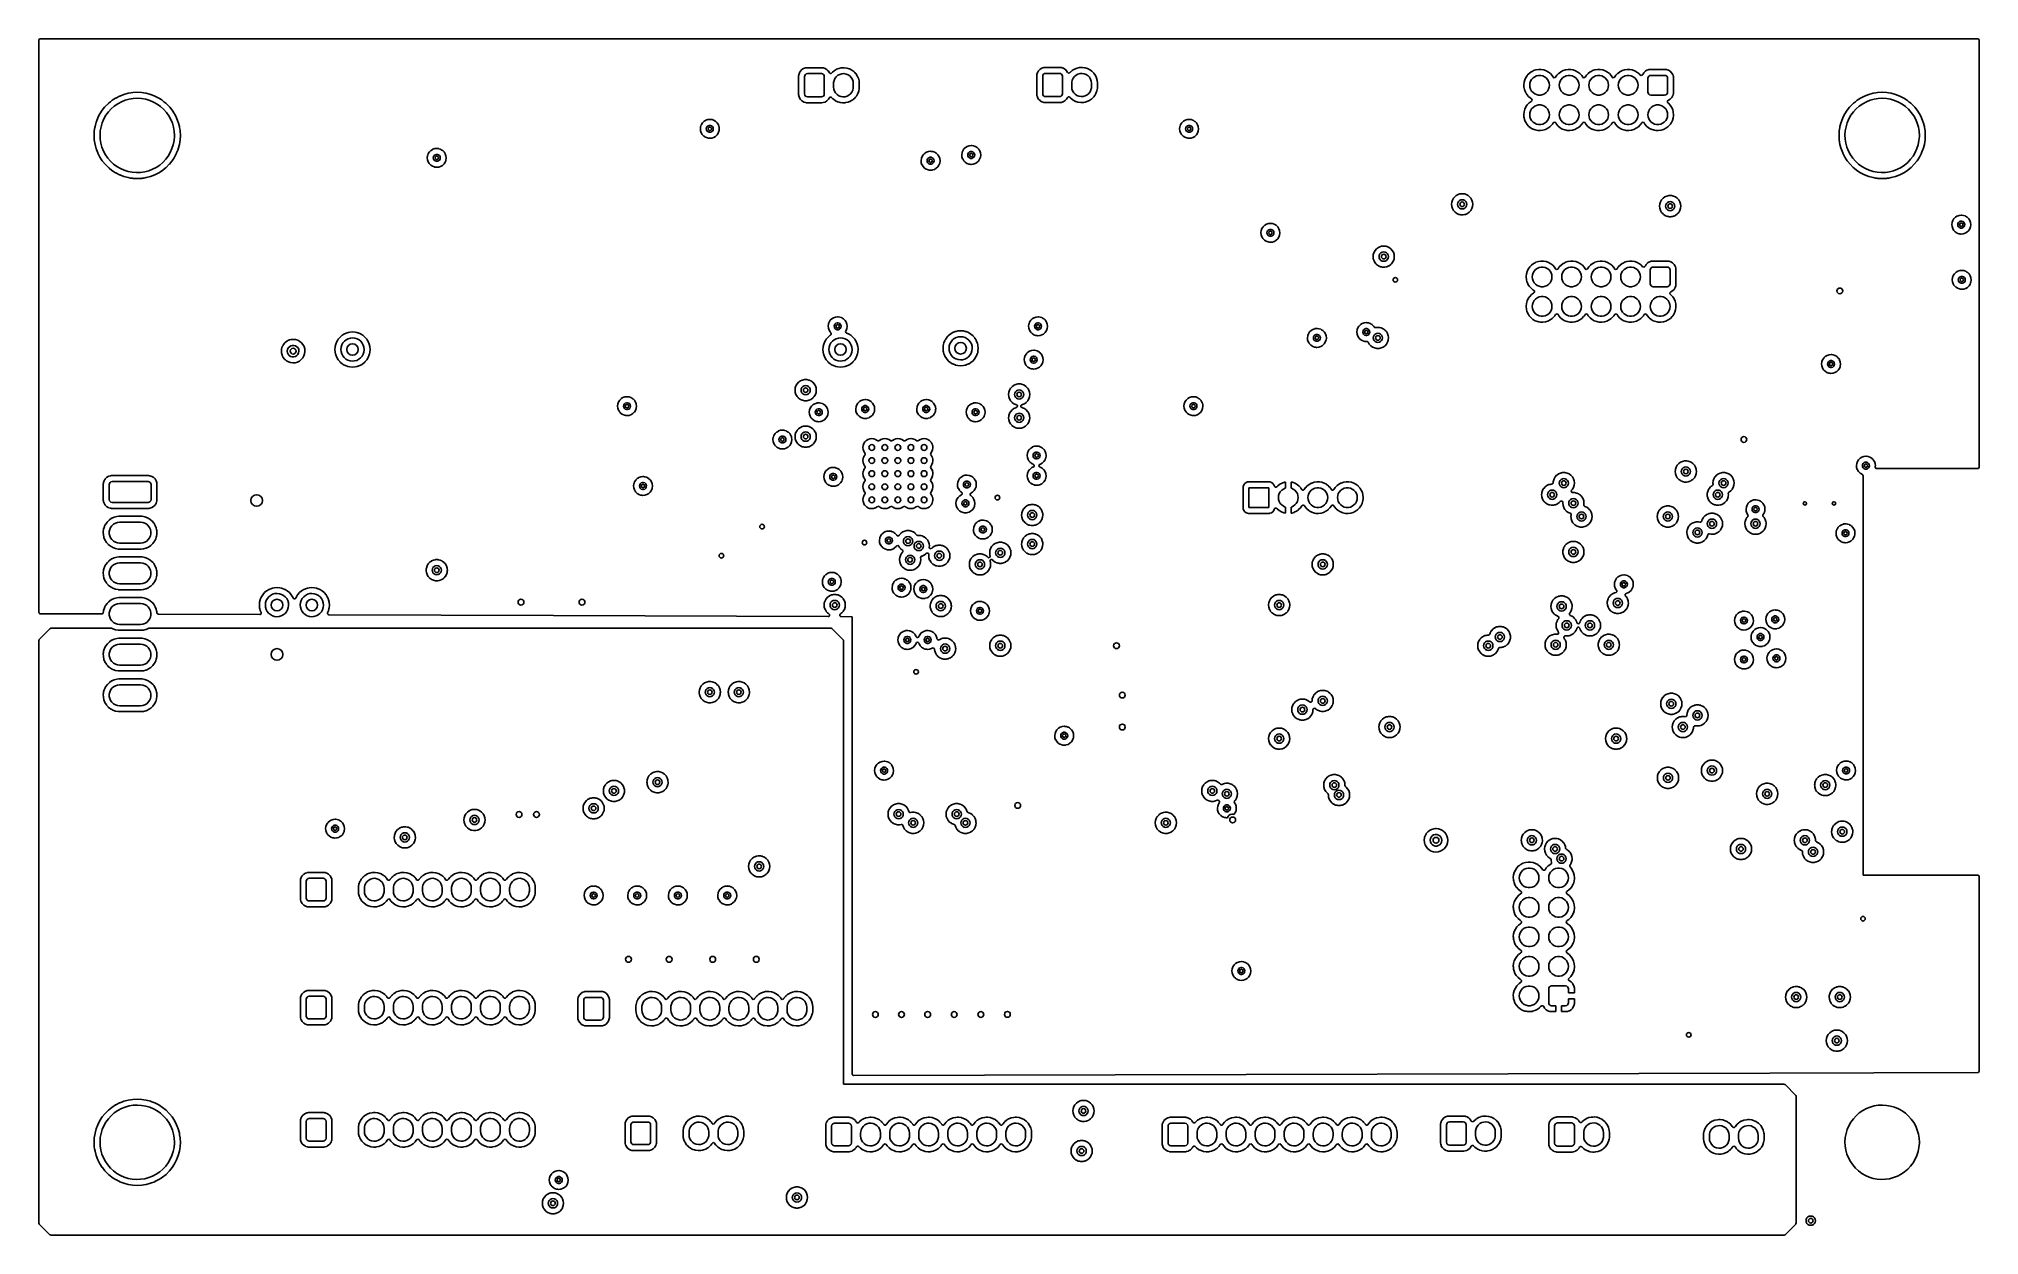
# Model space of a CAD drawing. Extents: x 1.86 to 8.44, y -4.92 to -0.87.
import ezdxf

# ---------------------------------------------------------------- set-up
doc = ezdxf.new("R2010")
doc.units = 0
doc.header["$MEASUREMENT"] = 0
doc.layers.add('BLACK', color=7, linetype='CONTINUOUS')

msp = doc.modelspace()

# ---------------------------------------------------------------- linework, layer by layer
at = {"layer": 'BLACK', "linetype": 'CONTINUOUS'}
for p, q in [((1.86024, -0.8711), (1.86102, -0.86842)), ((1.86024, -2.81002), (1.86024, -0.8711)), ((1.86102, -0.86842), (1.86314, -0.86659)), ((1.86314, -0.86659), (1.8652, -0.86614)), ((1.8652, -0.86614), (8.43008, -0.86614)), ((8.43008, -0.86614), (8.43276, -0.86693)), ((8.43276, -0.86693), (8.43459, -0.86904)), ((8.43459, -0.86904), (8.43504, -0.8711)), ((8.43504, -0.8711), (8.43504, -2.31787)), ((4.43732, -0.98139), (4.43513, -0.988)), ((4.43808, -0.98016), (4.43732, -0.98139)), ((4.44082, -0.97571), (4.43808, -0.98016)), ((4.44097, -0.97546), (4.44082, -0.97571)), ((4.44082, -0.97571), (4.44082, -0.97571)), ((4.44483, -0.9716), (4.44097, -0.97546)), ((4.44569, -0.97074), (4.44483, -0.9716)), ((4.44589, -0.97053), (4.44569, -0.97074)), ((4.45181, -0.96687), (4.44589, -0.97053)), ((4.45431, -0.96604), (4.45181, -0.96687)), ((4.45816, -0.96475), (4.45431, -0.96604)), ((4.45761, -0.98713), (4.4608, -0.985)), ((4.45842, -0.96466), (4.45816, -0.96475)), ((4.45816, -0.96475), (4.45816, -0.96475)), ((4.45869, -0.96464), (4.45842, -0.96466)), ((4.46245, -0.96425), (4.45869, -0.96464)), ((4.45869, -0.96464), (4.45869, -0.96464)), ((4.4608, -0.985), (4.46457, -0.98425)), ((4.46258, -0.96423), (4.46245, -0.96425)), ((4.46245, -0.96425), (4.46245, -0.96425)), ((4.5138, -0.96423), (4.46258, -0.96423)), ((4.46457, -0.98425), (4.51181, -0.98425)), ((4.51181, -0.98425), (4.51558, -0.985)), ((4.51594, -0.96445), (4.5138, -0.96423)), ((4.51558, -0.985), (4.51877, -0.98713)), ((4.51764, -0.96463), (4.51594, -0.96445)), ((4.51791, -0.96465), (4.51764, -0.96463)), ((4.51764, -0.96463), (4.51764, -0.96463)), ((4.51816, -0.96474), (4.51791, -0.96465)), ((4.52128, -0.96577), (4.51816, -0.96474)), ((4.51816, -0.96474), (4.51816, -0.96474)), ((4.52452, -0.96685), (4.52128, -0.96577)), ((4.52476, -0.967), (4.52452, -0.96685)), ((4.52972, -0.97005), (4.52476, -0.967)), ((4.52476, -0.967), (4.52476, -0.967)), ((4.53045, -0.9705), (4.52972, -0.97005)), ((4.53065, -0.9707), (4.53045, -0.9705)), ((4.53394, -0.97399), (4.53065, -0.9707)), ((4.53537, -0.97542), (4.53394, -0.97399)), ((4.53552, -0.97567), (4.53537, -0.97542)), ((4.53893, -0.98116), (4.53552, -0.97567)), ((4.53949, -0.9819), (4.53893, -0.98116)), ((4.54188, -0.98335), (4.53949, -0.9819)), ((4.54467, -0.98327), (4.54188, -0.98335)), ((4.54698, -0.9817), (4.54467, -0.98327)), ((4.54813, -0.98029), (4.54698, -0.9817)), ((4.54908, -0.97947), (4.54813, -0.98029)), ((4.55483, -0.97448), (4.54908, -0.97947)), ((4.55499, -0.97435), (4.55483, -0.97448)), ((4.55869, -0.9721), (4.55499, -0.97435)), ((4.56257, -0.96975), (4.55869, -0.9721)), ((4.56275, -0.96964), (4.56257, -0.96975)), ((4.56257, -0.96975), (4.56257, -0.96975)), ((4.56294, -0.96956), (4.56275, -0.96964)), ((4.57099, -0.96638), (4.56294, -0.96956)), ((4.56294, -0.96956), (4.56294, -0.96956)), ((4.57119, -0.9663), (4.57099, -0.96638)), ((4.57099, -0.96638), (4.57099, -0.96638)), ((4.579, -0.96466), (4.57119, -0.9663)), ((4.5743, -0.9866), (4.58126, -0.98468)), ((4.57987, -0.96448), (4.579, -0.96466)), ((4.58007, -0.96444), (4.57987, -0.96448)), ((4.58461, -0.96427), (4.58007, -0.96444)), ((4.58126, -0.98468), (4.58848, -0.9843)), ((4.58893, -0.96411), (4.58461, -0.96427)), ((4.58848, -0.9843), (4.59561, -0.98549)), ((4.58914, -0.9641), (4.58893, -0.96411)), ((4.58893, -0.96411), (4.58893, -0.96411)), ((4.58935, -0.96413), (4.58914, -0.9641)), ((4.59793, -0.96526), (4.58935, -0.96413)), ((4.58935, -0.96413), (4.58935, -0.96413)), ((4.59561, -0.98549), (4.60232, -0.98817)), ((4.59814, -0.96529), (4.59793, -0.96526)), ((4.59834, -0.96535), (4.59814, -0.96529)), ((4.60661, -0.96792), (4.59834, -0.96535)), ((4.60681, -0.96798), (4.60661, -0.96792)), ((4.60661, -0.96792), (4.60661, -0.96792)), ((4.60989, -0.96955), (4.60681, -0.96798)), ((4.61471, -0.972), (4.60989, -0.96955)), ((4.6149, -0.9721), (4.61471, -0.972)), ((4.61471, -0.972), (4.61471, -0.972)), ((4.62218, -0.97751), (4.6149, -0.9721)), ((4.6252, -0.98068), (4.62218, -0.97751)), ((4.62767, -0.98327), (4.6252, -0.98068)), ((4.62845, -0.98408), (4.62767, -0.98327)), ((4.63352, -0.99161), (4.62845, -0.98408)), ((5.2444, -0.9804), (5.24221, -0.98701)), ((5.24538, -0.97882), (5.2444, -0.9804)), ((5.24791, -0.97472), (5.24538, -0.97882)), ((5.24806, -0.97448), (5.24791, -0.97472)), ((5.24791, -0.97472), (5.24791, -0.97472)), ((5.25251, -0.97002), (5.24806, -0.97448)), ((5.25277, -0.96975), (5.25251, -0.97002)), ((5.25298, -0.96955), (5.25277, -0.96975)), ((5.2589, -0.96588), (5.25298, -0.96955)), ((5.26264, -0.96464), (5.2589, -0.96588)), ((5.26256, -0.98934), (5.26469, -0.98615)), ((5.26525, -0.96377), (5.26264, -0.96464)), ((5.26469, -0.98615), (5.26789, -0.98402)), ((5.26551, -0.96368), (5.26525, -0.96377)), ((5.26525, -0.96377), (5.26525, -0.96377)), ((5.26578, -0.96365), (5.26551, -0.96368)), ((5.26954, -0.96326), (5.26578, -0.96365)), ((5.26578, -0.96365), (5.26578, -0.96365)), ((5.26789, -0.98402), (5.27165, -0.98327)), ((5.26967, -0.96325), (5.26954, -0.96326)), ((5.26954, -0.96326), (5.26954, -0.96326)), ((5.32088, -0.96325), (5.26967, -0.96325)), ((5.27165, -0.98327), (5.3189, -0.98327)), ((5.3189, -0.98327), (5.32266, -0.98402)), ((5.32303, -0.96347), (5.32088, -0.96325)), ((5.32266, -0.98402), (5.32586, -0.98615)), ((5.32473, -0.96364), (5.32303, -0.96347)), ((5.32499, -0.96367), (5.32473, -0.96364)), ((5.32473, -0.96364), (5.32473, -0.96364)), ((5.32525, -0.96376), (5.32499, -0.96367)), ((5.32729, -0.96443), (5.32525, -0.96376)), ((5.32525, -0.96376), (5.32525, -0.96376)), ((5.32586, -0.98615), (5.32799, -0.98934)), ((5.3316, -0.96586), (5.32729, -0.96443)), ((5.33185, -0.96601), (5.3316, -0.96586)), ((5.33729, -0.96936), (5.33185, -0.96601)), ((5.33185, -0.96601), (5.33185, -0.96601)), ((5.33753, -0.96952), (5.33729, -0.96936)), ((5.34246, -0.97444), (5.33753, -0.96952)), ((5.34261, -0.97468), (5.34246, -0.97444)), ((5.34601, -0.98018), (5.34261, -0.97468)), ((5.34657, -0.98092), (5.34601, -0.98018)), ((5.34896, -0.98236), (5.34657, -0.98092)), ((5.35176, -0.98229), (5.34896, -0.98236)), ((5.35407, -0.98071), (5.35176, -0.98229)), ((5.35522, -0.97931), (5.35407, -0.98071)), ((5.35564, -0.97895), (5.35522, -0.97931)), ((5.36192, -0.9735), (5.35564, -0.97895)), ((5.36207, -0.97336), (5.36192, -0.9735)), ((5.36492, -0.97164), (5.36207, -0.97336)), ((5.36965, -0.96876), (5.36492, -0.97164)), ((5.36983, -0.96865), (5.36965, -0.96876)), ((5.36965, -0.96876), (5.36965, -0.96876)), ((5.37003, -0.96857), (5.36983, -0.96865)), ((5.37808, -0.9654), (5.37003, -0.96857)), ((5.37003, -0.96857), (5.37003, -0.96857)), ((5.37499, -0.98899), (5.38138, -0.98562)), ((5.37828, -0.96532), (5.37808, -0.9654)), ((5.37808, -0.9654), (5.37808, -0.9654)), ((5.38609, -0.96368), (5.37828, -0.96532)), ((5.38138, -0.98562), (5.38835, -0.9837)), ((5.38695, -0.9635), (5.38609, -0.96368)), ((5.38716, -0.96345), (5.38695, -0.9635)), ((5.39169, -0.96328), (5.38716, -0.96345)), ((5.38835, -0.9837), (5.39557, -0.98332)), ((5.39602, -0.96312), (5.39169, -0.96328)), ((5.39557, -0.98332), (5.4027, -0.9845)), ((5.39623, -0.96311), (5.39602, -0.96312)), ((5.39602, -0.96312), (5.39602, -0.96312)), ((5.39644, -0.96314), (5.39623, -0.96311)), ((5.40386, -0.96413), (5.39644, -0.96314)), ((5.39644, -0.96314), (5.39644, -0.96314)), ((5.4027, -0.9845), (5.40941, -0.98718)), ((5.40523, -0.96431), (5.40386, -0.96413)), ((5.40543, -0.96437), (5.40523, -0.96431)), ((5.41369, -0.96694), (5.40543, -0.96437)), ((5.4137, -0.96694), (5.41369, -0.96694)), ((5.4139, -0.967), (5.4137, -0.96694)), ((5.41583, -0.96798), (5.4139, -0.967)), ((5.4218, -0.97102), (5.41583, -0.96798)), ((5.42199, -0.97111), (5.4218, -0.97102)), ((5.4218, -0.97102), (5.4218, -0.97102)), ((5.42409, -0.97267), (5.42199, -0.97111)), ((5.42778, -0.97542), (5.42409, -0.97267)), ((5.42927, -0.97653), (5.42778, -0.97542)), ((5.43273, -0.98016), (5.42927, -0.97653)), ((5.4342, -0.9817), (5.43273, -0.98016)), ((5.43553, -0.9831), (5.4342, -0.9817)), ((5.4406, -0.99063), (5.43553, -0.9831)), ((6.91004, -0.98339), (6.90396, -0.98975)), ((6.9102, -0.98327), (6.91004, -0.98339)), ((6.91691, -0.97823), (6.9102, -0.98327)), ((6.91707, -0.97811), (6.91691, -0.97823)), ((6.91691, -0.97823), (6.91691, -0.97823)), ((6.92014, -0.97651), (6.91707, -0.97811)), ((6.92368, -0.97467), (6.92014, -0.97651)), ((6.92487, -0.97405), (6.92368, -0.97467)), ((6.93323, -0.97132), (6.92487, -0.97405)), ((6.94193, -0.96999), (6.93323, -0.97132)), ((6.94213, -0.96999), (6.94193, -0.96999)), ((6.94781, -0.97006), (6.94213, -0.96999)), ((6.94213, -0.96999), (6.94213, -0.96999)), ((6.95072, -0.97009), (6.94781, -0.97006)), ((6.95092, -0.97013), (6.95072, -0.97009)), ((6.95918, -0.9716), (6.95092, -0.97013)), ((6.95092, -0.97013), (6.95092, -0.97013)), ((6.95938, -0.97164), (6.95918, -0.9716)), ((6.95918, -0.9716), (6.95918, -0.9716)), ((6.95957, -0.9717), (6.95938, -0.97164)), ((6.95957, -0.97171), (6.95957, -0.9717)), ((6.96748, -0.9745), (6.95957, -0.97171)), ((6.96767, -0.97457), (6.96748, -0.9745)), ((6.96748, -0.9745), (6.96748, -0.9745)), ((6.97537, -0.97882), (6.96767, -0.97457)), ((6.97553, -0.97895), (6.97537, -0.97882)), ((6.98211, -0.98415), (6.97553, -0.97895)), ((6.97553, -0.97895), (6.97553, -0.97895)), ((6.98227, -0.98427), (6.98211, -0.98415)), ((6.98211, -0.98415), (6.98211, -0.98415)), ((6.98819, -0.99078), (6.98227, -0.98427)), ((7.01004, -0.98339), (7.00396, -0.98975)), ((7.0102, -0.98327), (7.01004, -0.98339)), ((7.01691, -0.97823), (7.0102, -0.98327)), ((7.01707, -0.97811), (7.01691, -0.97823)), ((7.01691, -0.97823), (7.01691, -0.97823)), ((7.02014, -0.97651), (7.01707, -0.97811)), ((7.02368, -0.97467), (7.02014, -0.97651)), ((7.02487, -0.97405), (7.02368, -0.97467)), ((7.03323, -0.97132), (7.02487, -0.97405)), ((7.04193, -0.96999), (7.03323, -0.97132)), ((7.04213, -0.96999), (7.04193, -0.96999)), ((7.04781, -0.97006), (7.04213, -0.96999)), ((7.04213, -0.96999), (7.04213, -0.96999)), ((7.05072, -0.97009), (7.04781, -0.97006)), ((7.05092, -0.97013), (7.05072, -0.97009)), ((7.05918, -0.9716), (7.05092, -0.97013)), ((7.05092, -0.97013), (7.05092, -0.97013)), ((7.05938, -0.97164), (7.05918, -0.9716)), ((7.05918, -0.9716), (7.05918, -0.9716)), ((7.05957, -0.9717), (7.05938, -0.97164)), ((7.05957, -0.97171), (7.05957, -0.9717)), ((7.06748, -0.9745), (7.05957, -0.97171)), ((7.06767, -0.97457), (7.06748, -0.9745)), ((7.06748, -0.9745), (7.06748, -0.9745)), ((7.07537, -0.97882), (7.06767, -0.97457)), ((7.07553, -0.97895), (7.07537, -0.97882)), ((7.08211, -0.98415), (7.07553, -0.97895)), ((7.07553, -0.97895), (7.07553, -0.97895)), ((7.08227, -0.98427), (7.08211, -0.98415)), ((7.08211, -0.98415), (7.08211, -0.98415)), ((7.08819, -0.99078), (7.08227, -0.98427)), ((7.11004, -0.98339), (7.10396, -0.98975)), ((7.1102, -0.98327), (7.11004, -0.98339)), ((7.11691, -0.97823), (7.1102, -0.98327)), ((7.11707, -0.97811), (7.11691, -0.97823)), ((7.11691, -0.97823), (7.11691, -0.97823)), ((7.12014, -0.97651), (7.11707, -0.97811)), ((7.12368, -0.97467), (7.12014, -0.97651)), ((7.12487, -0.97405), (7.12368, -0.97467)), ((7.13323, -0.97132), (7.12487, -0.97405)), ((7.14193, -0.96999), (7.13323, -0.97132)), ((7.14213, -0.96999), (7.14193, -0.96999)), ((7.14781, -0.97006), (7.14213, -0.96999)), ((7.14213, -0.96999), (7.14213, -0.96999)), ((7.15072, -0.97009), (7.14781, -0.97006)), ((7.15092, -0.97013), (7.15072, -0.97009)), ((7.15918, -0.9716), (7.15092, -0.97013)), ((7.15092, -0.97013), (7.15092, -0.97013)), ((7.15938, -0.97164), (7.15918, -0.9716)), ((7.15918, -0.9716), (7.15918, -0.9716)), ((7.15957, -0.9717), (7.15938, -0.97164)), ((7.15957, -0.97171), (7.15957, -0.9717)), ((7.16748, -0.9745), (7.15957, -0.97171)), ((7.16767, -0.97457), (7.16748, -0.9745)), ((7.16748, -0.9745), (7.16748, -0.9745)), ((7.17537, -0.97882), (7.16767, -0.97457)), ((7.17553, -0.97895), (7.17537, -0.97882)), ((7.18211, -0.98415), (7.17553, -0.97895)), ((7.17553, -0.97895), (7.17553, -0.97895)), ((7.18227, -0.98427), (7.18211, -0.98415)), ((7.18211, -0.98415), (7.18211, -0.98415)), ((7.18819, -0.99078), (7.18227, -0.98427)), ((7.21004, -0.98339), (7.20396, -0.98975)), ((7.2102, -0.98327), (7.21004, -0.98339)), ((7.21691, -0.97823), (7.2102, -0.98327)), ((7.21707, -0.97811), (7.21691, -0.97823)), ((7.21691, -0.97823), (7.21691, -0.97823)), ((7.22014, -0.97651), (7.21707, -0.97811)), ((7.22368, -0.97467), (7.22014, -0.97651)), ((7.22487, -0.97405), (7.22368, -0.97467)), ((7.23323, -0.97132), (7.22487, -0.97405)), ((7.24193, -0.96999), (7.23323, -0.97132)), ((7.24213, -0.96999), (7.24193, -0.96999)), ((7.24781, -0.97006), (7.24213, -0.96999)), ((7.24213, -0.96999), (7.24213, -0.96999)), ((7.25072, -0.97009), (7.24781, -0.97006)), ((7.25092, -0.97013), (7.25072, -0.97009)), ((7.25918, -0.9716), (7.25092, -0.97013)), ((7.25092, -0.97013), (7.25092, -0.97013)), ((7.25938, -0.97164), (7.25918, -0.9716)), ((7.25918, -0.9716), (7.25918, -0.9716)), ((7.25957, -0.9717), (7.25938, -0.97164)), ((7.25957, -0.97171), (7.25957, -0.9717)), ((7.26748, -0.9745), (7.25957, -0.97171)), ((7.26767, -0.97457), (7.26748, -0.9745)), ((7.26748, -0.9745), (7.26748, -0.9745)), ((7.27537, -0.97882), (7.26767, -0.97457)), ((7.27553, -0.97895), (7.27537, -0.97882)), ((7.28211, -0.98415), (7.27553, -0.97895)), ((7.27553, -0.97895), (7.27553, -0.97895)), ((7.28227, -0.98427), (7.28211, -0.98415)), ((7.28211, -0.98415), (7.28211, -0.98415)), ((7.28241, -0.98442), (7.28227, -0.98427)), ((7.28646, -0.98888), (7.28241, -0.98442)), ((7.28241, -0.98442), (7.28241, -0.98442)), ((7.29651, -0.98442), (7.2948, -0.9872)), ((7.2983, -0.98151), (7.29651, -0.98442)), ((7.29845, -0.98127), (7.2983, -0.98151)), ((7.2983, -0.98151), (7.2983, -0.98151)), ((7.30089, -0.97882), (7.29845, -0.98127)), ((7.30317, -0.97654), (7.30089, -0.97882)), ((7.30337, -0.97634), (7.30317, -0.97654)), ((7.30929, -0.97267), (7.30337, -0.97634)), ((7.31317, -0.97138), (7.30929, -0.97267)), ((7.31564, -0.97056), (7.31317, -0.97138)), ((7.3159, -0.97047), (7.31564, -0.97056)), ((7.31564, -0.97056), (7.31564, -0.97056)), ((7.31617, -0.97044), (7.3159, -0.97047)), ((7.31994, -0.97005), (7.31617, -0.97044)), ((7.31617, -0.97044), (7.31617, -0.97044)), ((7.32006, -0.97004), (7.31994, -0.97005)), ((7.31994, -0.97005), (7.31994, -0.97005)), ((7.37128, -0.97004), (7.32006, -0.97004)), ((7.37342, -0.97026), (7.37128, -0.97004)), ((7.37512, -0.97043), (7.37342, -0.97026)), ((7.37539, -0.97046), (7.37512, -0.97043)), ((7.37512, -0.97043), (7.37512, -0.97043)), ((7.37565, -0.97055), (7.37539, -0.97046)), ((7.37788, -0.97129), (7.37565, -0.97055)), ((7.37565, -0.97055), (7.37565, -0.97055)), ((7.382, -0.97265), (7.37788, -0.97129)), ((7.38224, -0.9728), (7.382, -0.97265)), ((7.38768, -0.97616), (7.38224, -0.9728)), ((7.38224, -0.9728), (7.38224, -0.9728)), ((7.38793, -0.97631), (7.38768, -0.97616)), ((7.39285, -0.98123), (7.38793, -0.97631)), ((7.39652, -0.98715), (7.39285, -0.98123)), ((2.1633, -1.05069), (2.14852, -1.05465)), ((2.17237, -1.04926), (2.1633, -1.05069)), ((2.17829, -1.04832), (2.17237, -1.04926)), ((2.17842, -1.0483), (2.17829, -1.04832)), ((2.17829, -1.04832), (2.17829, -1.04832)), ((2.1937, -1.0475), (2.17842, -1.0483)), ((2.20898, -1.0483), (2.1937, -1.0475)), ((2.20911, -1.04832), (2.20898, -1.0483)), ((2.21503, -1.04926), (2.20911, -1.04832)), ((2.20911, -1.04832), (2.20911, -1.04832)), ((2.2241, -1.05069), (2.21503, -1.04926)), ((2.23888, -1.05465), (2.2241, -1.05069)), ((4.43495, -0.98969), (4.4347, -0.99211)), ((4.4347, -0.99211), (4.4347, -1.05513)), ((4.4351, -0.98827), (4.43495, -0.98969)), ((4.43513, -0.988), (4.4351, -0.98827)), ((4.4351, -0.98827), (4.4351, -0.98827)), ((4.45472, -0.99409), (4.45547, -0.99033)), ((4.45472, -1.05315), (4.45472, -0.99409)), ((4.45547, -0.99033), (4.45761, -0.98713)), ((4.51877, -0.98713), (4.5209, -0.99033)), ((4.5209, -0.99033), (4.52165, -0.99409)), ((4.52165, -0.99409), (4.52165, -1.05315)), ((4.55315, -1.01772), (4.55336, -1.01399)), ((4.55315, -1.02953), (4.55315, -1.01772)), ((4.55393, -1.03671), (4.55315, -1.02953)), ((4.55336, -1.01399), (4.55493, -1.00693)), ((4.55624, -1.04356), (4.55393, -1.03671)), ((4.55493, -1.00693), (4.55799, -1.00038)), ((4.55996, -1.04976), (4.55624, -1.04356)), ((4.55799, -1.00038), (4.56238, -0.99464)), ((4.56493, -1.05501), (4.55996, -1.04976)), ((4.56238, -0.99464), (4.5679, -0.98997)), ((4.5679, -0.98997), (4.5743, -0.9866)), ((4.60232, -0.98817), (4.6083, -0.99223)), ((4.6083, -0.99223), (4.61327, -0.99748)), ((4.61524, -1.04686), (4.61085, -1.05261)), ((4.61327, -0.99748), (4.61699, -1.00368)), ((4.61829, -1.04031), (4.61524, -1.04686)), ((4.61699, -1.00368), (4.6193, -1.01053)), ((4.61987, -1.03326), (4.61829, -1.04031)), ((4.6193, -1.01053), (4.62008, -1.01772)), ((4.62008, -1.02953), (4.61987, -1.03326)), ((4.62008, -1.01772), (4.62008, -1.02953)), ((4.6336, -0.9918), (4.63352, -0.99161)), ((4.6368, -0.9989), (4.6336, -0.9918)), ((4.63534, -1.05204), (4.63844, -1.04351)), ((4.63724, -0.99989), (4.6368, -0.9989)), ((4.6373, -1.00009), (4.63724, -0.99989)), ((4.63947, -1.00847), (4.6373, -1.00009)), ((4.6373, -1.00009), (4.6373, -1.00009)), ((4.63844, -1.04351), (4.63848, -1.0433)), ((4.63848, -1.0433), (4.64002, -1.03474)), ((4.63952, -1.00867), (4.63947, -1.00847)), ((4.63947, -1.00847), (4.63947, -1.00847)), ((4.6401, -1.01544), (4.63952, -1.00867)), ((4.64002, -1.03474), (4.64005, -1.03458)), ((4.64002, -1.03474), (4.64002, -1.03474)), ((4.64005, -1.03458), (4.64009, -1.03388)), ((4.64009, -1.03388), (4.6401, -1.03369)), ((4.6401, -1.03363), (4.6401, -1.01544)), ((4.6401, -1.03369), (4.6401, -1.03363)), ((4.6401, -1.03369), (4.6401, -1.03369)), ((5.2421, -0.98811), (5.24179, -0.99113)), ((5.24179, -0.99113), (5.24179, -1.05415)), ((5.24219, -0.98728), (5.2421, -0.98811)), ((5.24221, -0.98701), (5.24219, -0.98728)), ((5.24219, -0.98728), (5.24219, -0.98728)), ((5.26181, -0.99311), (5.26256, -0.98934)), ((5.26181, -1.05217), (5.26181, -0.99311)), ((5.32799, -0.98934), (5.32874, -0.99311)), ((5.32874, -0.99311), (5.32874, -1.05217)), ((5.36024, -1.01673), (5.36044, -1.013)), ((5.36024, -1.02854), (5.36024, -1.01673)), ((5.36102, -1.03573), (5.36024, -1.02854)), ((5.36044, -1.013), (5.36202, -1.00595)), ((5.36332, -1.04258), (5.36102, -1.03573)), ((5.36202, -1.00595), (5.36508, -0.9994)), ((5.36705, -1.04878), (5.36332, -1.04258)), ((5.36508, -0.9994), (5.36947, -0.99365)), ((5.37201, -1.05403), (5.36705, -1.04878)), ((5.36947, -0.99365), (5.37499, -0.98899)), ((5.40941, -0.98718), (5.41539, -0.99125)), ((5.41793, -1.05162), (5.41241, -1.05629)), ((5.41539, -0.99125), (5.42036, -0.9965)), ((5.42233, -1.04588), (5.41793, -1.05162)), ((5.42036, -0.9965), (5.42408, -1.0027)), ((5.42538, -1.03933), (5.42233, -1.04588)), ((5.42408, -1.0027), (5.42638, -1.00955)), ((5.42696, -1.03227), (5.42538, -1.03933)), ((5.42638, -1.00955), (5.42717, -1.01673)), ((5.42717, -1.02854), (5.42696, -1.03227)), ((5.42717, -1.01673), (5.42717, -1.02854)), ((5.43822, -1.05845), (5.44232, -1.05124)), ((5.44433, -0.9989), (5.4406, -0.99063)), ((5.44232, -1.05124), (5.44243, -1.05106)), ((5.44243, -1.05106), (5.44553, -1.04253)), ((5.44438, -0.99911), (5.44433, -0.9989)), ((5.44656, -1.00748), (5.44438, -0.99911)), ((5.44438, -0.99911), (5.44438, -0.99911)), ((5.44553, -1.04253), (5.44556, -1.04232)), ((5.44556, -1.04232), (5.44711, -1.03376)), ((5.44656, -1.00749), (5.44656, -1.00748)), ((5.44661, -1.00769), (5.44656, -1.00749)), ((5.44663, -1.0079), (5.44661, -1.00769)), ((5.44671, -1.00888), (5.44663, -1.0079)), ((5.44663, -1.0079), (5.44663, -1.0079)), ((5.44719, -1.01445), (5.44671, -1.00888)), ((5.44711, -1.03376), (5.44714, -1.03359)), ((5.44711, -1.03376), (5.44711, -1.03376)), ((5.44714, -1.03359), (5.44719, -1.03264)), ((5.44719, -1.03264), (5.44719, -1.01445)), ((6.89295, -1.01347), (6.89202, -1.02221)), ((6.89202, -1.02221), (6.89252, -1.03099)), ((6.89252, -1.03099), (6.89257, -1.03119)), ((6.89257, -1.03119), (6.89257, -1.03119)), ((6.89257, -1.03119), (6.8929, -1.03264)), ((6.8929, -1.03264), (6.89446, -1.03957)), ((6.8953, -1.00499), (6.89295, -1.01347)), ((6.89446, -1.03957), (6.89606, -1.04351)), ((6.89901, -0.99701), (6.8953, -1.00499)), ((6.89606, -1.04351), (6.89768, -1.0475)), ((6.89768, -1.0475), (6.89777, -1.04772)), ((6.89777, -1.04772), (6.89957, -1.05067)), ((6.90294, -0.99125), (6.89901, -0.99701)), ((6.89957, -1.05067), (6.90226, -1.05505)), ((6.90385, -0.98992), (6.90294, -0.99125)), ((6.90396, -0.98975), (6.90385, -0.98992)), ((6.90385, -0.98992), (6.90385, -0.98992)), ((6.9122, -1.02352), (6.91294, -1.01657)), ((6.91294, -1.03048), (6.9122, -1.02352)), ((6.91294, -1.01657), (6.9151, -1.00991)), ((6.9151, -1.03713), (6.91294, -1.03048)), ((6.9151, -1.00991), (6.9186, -1.00385)), ((6.9186, -1.04319), (6.9151, -1.03713)), ((6.9186, -1.00385), (6.92328, -0.99865)), ((6.92328, -1.04839), (6.9186, -1.04319)), ((6.92328, -0.99865), (6.92894, -0.99454)), ((6.92894, -1.0525), (6.92328, -1.04839)), ((6.92894, -0.99454), (6.93533, -0.9917)), ((6.93533, -0.9917), (6.94217, -0.99024)), ((6.94217, -0.99024), (6.94917, -0.99024)), ((6.94917, -0.99024), (6.95601, -0.9917)), ((6.95601, -0.9917), (6.9624, -0.99454)), ((6.9624, -0.99454), (6.96806, -0.99865)), ((6.96806, -1.04839), (6.9624, -1.0525)), ((6.96806, -0.99865), (6.97274, -1.00385)), ((6.97274, -1.04319), (6.96806, -1.04839)), ((6.97274, -1.00385), (6.97624, -1.00991)), ((6.97624, -1.03713), (6.97274, -1.04319)), ((6.97624, -1.00991), (6.9784, -1.01657)), ((6.9784, -1.03048), (6.97624, -1.03713)), ((6.9784, -1.01657), (6.97913, -1.02352)), ((6.97913, -1.02352), (6.9784, -1.03048)), ((6.9883, -0.99095), (6.98819, -0.99078)), ((6.99147, -0.99585), (6.9883, -0.99095)), ((6.9883, -0.99095), (6.9883, -0.99095)), ((6.99228, -0.99681), (6.99147, -0.99585)), ((6.99479, -0.99804), (6.99228, -0.99681)), ((6.99757, -0.99772), (6.99479, -0.99804)), ((6.99973, -0.99595), (6.99757, -0.99772)), ((7.00396, -0.98975), (6.99973, -0.99595)), ((7.0122, -1.02352), (7.01294, -1.01657)), ((7.01294, -1.03048), (7.0122, -1.02352)), ((7.01294, -1.01657), (7.0151, -1.00991)), ((7.0151, -1.03713), (7.01294, -1.03048)), ((7.0151, -1.00991), (7.0186, -1.00385)), ((7.0186, -1.04319), (7.0151, -1.03713)), ((7.0186, -1.00385), (7.02328, -0.99865)), ((7.02328, -1.04839), (7.0186, -1.04319)), ((7.02328, -0.99865), (7.02894, -0.99454)), ((7.02894, -1.0525), (7.02328, -1.04839)), ((7.02894, -0.99454), (7.03533, -0.9917)), ((7.03533, -0.9917), (7.04217, -0.99024)), ((7.04217, -0.99024), (7.04917, -0.99024)), ((7.04917, -0.99024), (7.05601, -0.9917)), ((7.05601, -0.9917), (7.0624, -0.99454)), ((7.0624, -0.99454), (7.06806, -0.99865)), ((7.06806, -1.04839), (7.0624, -1.0525)), ((7.06806, -0.99865), (7.07274, -1.00385)), ((7.07274, -1.04319), (7.06806, -1.04839)), ((7.07274, -1.00385), (7.07624, -1.00991)), ((7.07624, -1.03713), (7.07274, -1.04319)), ((7.07624, -1.00991), (7.0784, -1.01657)), ((7.0784, -1.03048), (7.07624, -1.03713)), ((7.0784, -1.01657), (7.07913, -1.02352)), ((7.07913, -1.02352), (7.0784, -1.03048)), ((7.0883, -0.99095), (7.08819, -0.99078)), ((7.09147, -0.99585), (7.0883, -0.99095)), ((7.0883, -0.99095), (7.0883, -0.99095)), ((7.09228, -0.99681), (7.09147, -0.99585)), ((7.09479, -0.99804), (7.09228, -0.99681)), ((7.09757, -0.99772), (7.09479, -0.99804)), ((7.09973, -0.99595), (7.09757, -0.99772)), ((7.10396, -0.98975), (7.09973, -0.99595)), ((7.1122, -1.02352), (7.11294, -1.01657)), ((7.11294, -1.03048), (7.1122, -1.02352)), ((7.11294, -1.01657), (7.1151, -1.00991)), ((7.1151, -1.03713), (7.11294, -1.03048)), ((7.1151, -1.00991), (7.1186, -1.00385)), ((7.1186, -1.04319), (7.1151, -1.03713)), ((7.1186, -1.00385), (7.12328, -0.99865)), ((7.12328, -1.04839), (7.1186, -1.04319)), ((7.12328, -0.99865), (7.12894, -0.99454)), ((7.12894, -1.0525), (7.12328, -1.04839)), ((7.12894, -0.99454), (7.13533, -0.9917)), ((7.13533, -0.9917), (7.14217, -0.99024)), ((7.14217, -0.99024), (7.14917, -0.99024)), ((7.14917, -0.99024), (7.15601, -0.9917)), ((7.15601, -0.9917), (7.1624, -0.99454)), ((7.1624, -0.99454), (7.16806, -0.99865)), ((7.16806, -1.04839), (7.1624, -1.0525)), ((7.16806, -0.99865), (7.17274, -1.00385)), ((7.17274, -1.04319), (7.16806, -1.04839)), ((7.17274, -1.00385), (7.17624, -1.00991)), ((7.17624, -1.03713), (7.17274, -1.04319)), ((7.17624, -1.00991), (7.1784, -1.01657)), ((7.1784, -1.03048), (7.17624, -1.03713)), ((7.1784, -1.01657), (7.17913, -1.02352)), ((7.17913, -1.02352), (7.1784, -1.03048)), ((7.1883, -0.99095), (7.18819, -0.99078)), ((7.19147, -0.99585), (7.1883, -0.99095)), ((7.1883, -0.99095), (7.1883, -0.99095)), ((7.19228, -0.99681), (7.19147, -0.99585)), ((7.19479, -0.99804), (7.19228, -0.99681)), ((7.19757, -0.99772), (7.19479, -0.99804)), ((7.19973, -0.99595), (7.19757, -0.99772)), ((7.20396, -0.98975), (7.19973, -0.99595)), ((7.2122, -1.02352), (7.21294, -1.01657)), ((7.21294, -1.03048), (7.2122, -1.02352)), ((7.21294, -1.01657), (7.2151, -1.00991)), ((7.2151, -1.03713), (7.21294, -1.03048)), ((7.2151, -1.00991), (7.2186, -1.00385)), ((7.2186, -1.04319), (7.2151, -1.03713)), ((7.2186, -1.00385), (7.22328, -0.99865)), ((7.22328, -1.04839), (7.2186, -1.04319)), ((7.22328, -0.99865), (7.22894, -0.99454)), ((7.22894, -1.0525), (7.22328, -1.04839)), ((7.22894, -0.99454), (7.23533, -0.9917)), ((7.23533, -0.9917), (7.24217, -0.99024)), ((7.24217, -0.99024), (7.24917, -0.99024)), ((7.24917, -0.99024), (7.25601, -0.9917)), ((7.25601, -0.9917), (7.2624, -0.99454)), ((7.2624, -0.99454), (7.26806, -0.99865)), ((7.26806, -1.04839), (7.2624, -1.0525)), ((7.26806, -0.99865), (7.27274, -1.00385)), ((7.27274, -1.04319), (7.26806, -1.04839)), ((7.27274, -1.00385), (7.27624, -1.00991)), ((7.27624, -1.03713), (7.27274, -1.04319)), ((7.27624, -1.00991), (7.2784, -1.01657)), ((7.2784, -1.03048), (7.27624, -1.03713)), ((7.2784, -1.01657), (7.27913, -1.02352)), ((7.27913, -1.02352), (7.2784, -1.03048)), ((7.28742, -0.98969), (7.28646, -0.98888)), ((7.29009, -0.9905), (7.28742, -0.98969)), ((7.29278, -0.98974), (7.29009, -0.9905)), ((7.29463, -0.98764), (7.29278, -0.98974)), ((7.29471, -0.98747), (7.29463, -0.98764)), ((7.2948, -0.9872), (7.29471, -0.98747)), ((7.3122, -0.9999), (7.31295, -0.99613)), ((7.3122, -1.04715), (7.3122, -0.9999)), ((7.31295, -1.05091), (7.3122, -1.04715)), ((7.31295, -0.99613), (7.31509, -0.99294)), ((7.31509, -1.05411), (7.31295, -1.05091)), ((7.31509, -0.99294), (7.31828, -0.99081)), ((7.31828, -0.99081), (7.32205, -0.99006)), ((7.32205, -0.99006), (7.36929, -0.99006)), ((7.36929, -0.99006), (7.37306, -0.99081)), ((7.37306, -0.99081), (7.37625, -0.99294)), ((7.37625, -0.99294), (7.37838, -0.99613)), ((7.37838, -1.05091), (7.37625, -1.05411)), ((7.37838, -0.99613), (7.37913, -0.9999)), ((7.37913, -1.04715), (7.37838, -1.05091)), ((7.37913, -0.9999), (7.37913, -1.04715)), ((7.39661, -0.98742), (7.39652, -0.98715)), ((7.39817, -0.99211), (7.39661, -0.98742)), ((7.39872, -0.99375), (7.39817, -0.99211)), ((7.39875, -0.99402), (7.39872, -0.99375)), ((7.39914, -0.99779), (7.39875, -0.99402)), ((7.39875, -0.99402), (7.39875, -0.99402)), ((7.39886, -1.05204), (7.39914, -1.04926)), ((7.39915, -0.99792), (7.39914, -0.99779)), ((7.39914, -1.04926), (7.39915, -1.04913)), ((7.39915, -1.04913), (7.39915, -0.99792)), ((8.0759, -1.05069), (8.06112, -1.05465)), ((8.08497, -1.04926), (8.0759, -1.05069)), ((8.09089, -1.04832), (8.08497, -1.04926)), ((8.09102, -1.0483), (8.09089, -1.04832)), ((8.09089, -1.04832), (8.09089, -1.04832)), ((8.1063, -1.0475), (8.09102, -1.0483)), ((8.12158, -1.0483), (8.1063, -1.0475)), ((8.12171, -1.04832), (8.12158, -1.0483)), ((8.12763, -1.04926), (8.12171, -1.04832)), ((8.12171, -1.04832), (8.12171, -1.04832)), ((8.1367, -1.05069), (8.12763, -1.04926)), ((8.15148, -1.05465), (8.1367, -1.05069)), ((2.07542, -1.10776), (2.06708, -1.1206)), ((2.08319, -1.09816), (2.07542, -1.10776)), ((2.08497, -1.09597), (2.08319, -1.09816)), ((2.08505, -1.09587), (2.08497, -1.09597)), ((2.08497, -1.09597), (2.08497, -1.09597)), ((2.09587, -1.08505), (2.08505, -1.09587)), ((2.0878, -1.12545), (2.09607, -1.11408)), ((2.09664, -1.08442), (2.09587, -1.08505)), ((2.09607, -1.11408), (2.10555, -1.10369)), ((2.10302, -1.07926), (2.09664, -1.08442)), ((2.10776, -1.07542), (2.10302, -1.07926)), ((2.10555, -1.10369), (2.11614, -1.09442)), ((2.10908, -1.07456), (2.10776, -1.07542)), ((2.12049, -1.06715), (2.10908, -1.07456)), ((2.11614, -1.09442), (2.12769, -1.0864)), ((2.1206, -1.06708), (2.12049, -1.06715)), ((2.12049, -1.06715), (2.12049, -1.06715)), ((2.12071, -1.06703), (2.1206, -1.06708)), ((2.13412, -1.0602), (2.12071, -1.06703)), ((2.12071, -1.06703), (2.12071, -1.06703)), ((2.12769, -1.0864), (2.14006, -1.07971)), ((2.13423, -1.06014), (2.13412, -1.0602)), ((2.14852, -1.05465), (2.13423, -1.06014)), ((2.14006, -1.07971), (2.1531, -1.07444)), ((2.1531, -1.07444), (2.16665, -1.07066)), ((2.16665, -1.07066), (2.18053, -1.06841)), ((2.18053, -1.06841), (2.19458, -1.06772)), ((2.19458, -1.06772), (2.20862, -1.0686)), ((2.20862, -1.0686), (2.22247, -1.07105)), ((2.22247, -1.07105), (2.23596, -1.07502)), ((2.23596, -1.07502), (2.24893, -1.08047)), ((2.24014, -1.05513), (2.23888, -1.05465)), ((2.25317, -1.06014), (2.24014, -1.05513)), ((2.24893, -1.08047), (2.26121, -1.08733)), ((2.25328, -1.0602), (2.25317, -1.06014)), ((2.26669, -1.06703), (2.25328, -1.0602)), ((2.26121, -1.08733), (2.27264, -1.09552)), ((2.2668, -1.06708), (2.26669, -1.06703)), ((2.26669, -1.06703), (2.26669, -1.06703)), ((2.26691, -1.06715), (2.2668, -1.06708)), ((2.27667, -1.07349), (2.26691, -1.06715)), ((2.26691, -1.06715), (2.26691, -1.06715)), ((2.27264, -1.09552), (2.2831, -1.10493)), ((2.27964, -1.07542), (2.27667, -1.07349)), ((2.28438, -1.07926), (2.27964, -1.07542)), ((2.2831, -1.10493), (2.29243, -1.11545)), ((2.29076, -1.08442), (2.28438, -1.07926)), ((2.29153, -1.08505), (2.29076, -1.08442)), ((2.30235, -1.09587), (2.29153, -1.08505)), ((2.29243, -1.11545), (2.30054, -1.12694)), ((2.30243, -1.09597), (2.30235, -1.09587)), ((2.30421, -1.09816), (2.30243, -1.09597)), ((2.30243, -1.09597), (2.30243, -1.09597)), ((2.31198, -1.10776), (2.30421, -1.09816)), ((2.32032, -1.1206), (2.31198, -1.10776)), ((4.4347, -1.05513), (4.43472, -1.05526)), ((4.43472, -1.05526), (4.43505, -1.05842)), ((4.43472, -1.05526), (4.43472, -1.05526)), ((4.43505, -1.05842), (4.43514, -1.0593)), ((4.43514, -1.0593), (4.43522, -1.05956)), ((4.43522, -1.05956), (4.43522, -1.05956)), ((4.43522, -1.05956), (4.43644, -1.0632)), ((4.43644, -1.0632), (4.43734, -1.0659)), ((4.43734, -1.0659), (4.441, -1.07182)), ((4.441, -1.07182), (4.44593, -1.07674)), ((4.44593, -1.07674), (4.44618, -1.0769)), ((4.44618, -1.0769), (4.44618, -1.0769)), ((4.44618, -1.0769), (4.45158, -1.08022)), ((4.45158, -1.08022), (4.45186, -1.0804)), ((4.45186, -1.0804), (4.45363, -1.08098)), ((4.45363, -1.08098), (4.45821, -1.08251)), ((4.45547, -1.05692), (4.45472, -1.05315)), ((4.45761, -1.06011), (4.45547, -1.05692)), ((4.4608, -1.06224), (4.45761, -1.06011)), ((4.45821, -1.08251), (4.45821, -1.08251)), ((4.45821, -1.08251), (4.45847, -1.08259)), ((4.45847, -1.08259), (4.45874, -1.08262)), ((4.45874, -1.08262), (4.45874, -1.08262)), ((4.45874, -1.08262), (4.46014, -1.08276)), ((4.46014, -1.08276), (4.46258, -1.08301)), ((4.46457, -1.06299), (4.4608, -1.06224)), ((4.46258, -1.08301), (4.5138, -1.08301)), ((4.51181, -1.06299), (4.46457, -1.06299)), ((4.51558, -1.06224), (4.51181, -1.06299)), ((4.5138, -1.08301), (4.51392, -1.083)), ((4.51392, -1.083), (4.51769, -1.08261)), ((4.51392, -1.083), (4.51392, -1.083)), ((4.51877, -1.06011), (4.51558, -1.06224)), ((4.51769, -1.08261), (4.51796, -1.08258)), ((4.51769, -1.08261), (4.51769, -1.08261)), ((4.51796, -1.08258), (4.51822, -1.08249)), ((4.51822, -1.08249), (4.52369, -1.08067)), ((4.51822, -1.08249), (4.51822, -1.08249)), ((4.5209, -1.05692), (4.51877, -1.06011)), ((4.52165, -1.05315), (4.5209, -1.05692)), ((4.52369, -1.08067), (4.52456, -1.08038)), ((4.52456, -1.08038), (4.53049, -1.07671)), ((4.53049, -1.07671), (4.53174, -1.07546)), ((4.53174, -1.07546), (4.5352, -1.07199)), ((4.5352, -1.07199), (4.53541, -1.07178)), ((4.53541, -1.07178), (4.53576, -1.07121)), ((4.53576, -1.07121), (4.53806, -1.06749)), ((4.53806, -1.06749), (4.53894, -1.06605)), ((4.53894, -1.06605), (4.54102, -1.06418)), ((4.54102, -1.06418), (4.54378, -1.06373)), ((4.54378, -1.06373), (4.54634, -1.06484)), ((4.54634, -1.06484), (4.54675, -1.06523)), ((4.54675, -1.06523), (4.54839, -1.06695)), ((4.54839, -1.06695), (4.55105, -1.06973)), ((4.55105, -1.06973), (4.55121, -1.06986)), ((4.55121, -1.06986), (4.55256, -1.07086)), ((4.55256, -1.07086), (4.55833, -1.07515)), ((4.55833, -1.07515), (4.55852, -1.07524)), ((4.55852, -1.07524), (4.55852, -1.07524)), ((4.55852, -1.07524), (4.55977, -1.07588)), ((4.55977, -1.07588), (4.56642, -1.07926)), ((4.5709, -1.05907), (4.56493, -1.05501)), ((4.56642, -1.07926), (4.56662, -1.07932)), ((4.56662, -1.07932), (4.56662, -1.07932)), ((4.56662, -1.07932), (4.57201, -1.081)), ((4.57761, -1.06176), (4.5709, -1.05907)), ((4.57201, -1.081), (4.57509, -1.08195)), ((4.57509, -1.08195), (4.5753, -1.08198)), ((4.5753, -1.08198), (4.58388, -1.08312)), ((4.58475, -1.06294), (4.57761, -1.06176)), ((4.58388, -1.08312), (4.58388, -1.08312)), ((4.58388, -1.08312), (4.58409, -1.08315)), ((4.58409, -1.08315), (4.5843, -1.08314)), ((4.5843, -1.08314), (4.58862, -1.08298)), ((4.5843, -1.08314), (4.5843, -1.08314)), ((4.59196, -1.06256), (4.58475, -1.06294)), ((4.58862, -1.08298), (4.59316, -1.08281)), ((4.59893, -1.06064), (4.59196, -1.06256)), ((4.59316, -1.08281), (4.59405, -1.08262)), ((4.59405, -1.08262), (4.60183, -1.08098)), ((4.60533, -1.05727), (4.59893, -1.06064)), ((4.60183, -1.08098), (4.60204, -1.08094)), ((4.60204, -1.08094), (4.60223, -1.08086)), ((4.60223, -1.08086), (4.61029, -1.07768)), ((4.60223, -1.08086), (4.60223, -1.08086)), ((4.61085, -1.05261), (4.60533, -1.05727)), ((4.61029, -1.07768), (4.61048, -1.07761)), ((4.61029, -1.07768), (4.61029, -1.07768)), ((4.61048, -1.07761), (4.61159, -1.07693)), ((4.61159, -1.07693), (4.61806, -1.07301)), ((4.61806, -1.07301), (4.61824, -1.0729)), ((4.61806, -1.07301), (4.61806, -1.07301)), ((4.61824, -1.0729), (4.62019, -1.07121)), ((4.62019, -1.07121), (4.62494, -1.06709)), ((4.62494, -1.06709), (4.6251, -1.06695)), ((4.62494, -1.06709), (4.62494, -1.06709)), ((4.6251, -1.06695), (4.62774, -1.06373)), ((4.62774, -1.06373), (4.63072, -1.06009)), ((4.63072, -1.06009), (4.63085, -1.05993)), ((4.63072, -1.06009), (4.63072, -1.06009)), ((4.63085, -1.05993), (4.63169, -1.05845)), ((4.63169, -1.05845), (4.63414, -1.05415)), ((4.63414, -1.05415), (4.63524, -1.05223)), ((4.63524, -1.05223), (4.63534, -1.05204)), ((5.24179, -1.05415), (5.2418, -1.05428)), ((5.2418, -1.05428), (5.24188, -1.05505)), ((5.2418, -1.05428), (5.2418, -1.05428)), ((5.24188, -1.05505), (5.24222, -1.05831)), ((5.24222, -1.05831), (5.24231, -1.05857)), ((5.24231, -1.05857), (5.24231, -1.05857)), ((5.24231, -1.05857), (5.2437, -1.06275)), ((5.2437, -1.06275), (5.24443, -1.06492)), ((5.24443, -1.06492), (5.24809, -1.07084)), ((5.24809, -1.07084), (5.25302, -1.07576)), ((5.25302, -1.07576), (5.25326, -1.07591)), ((5.25326, -1.07591), (5.25326, -1.07591)), ((5.25326, -1.07591), (5.2587, -1.07926)), ((5.2587, -1.07926), (5.25895, -1.07941)), ((5.25895, -1.07941), (5.26035, -1.07988)), ((5.26035, -1.07988), (5.2653, -1.08152)), ((5.26256, -1.05593), (5.26181, -1.05217)), ((5.26469, -1.05913), (5.26256, -1.05593)), ((5.26789, -1.06126), (5.26469, -1.05913)), ((5.2653, -1.08152), (5.2653, -1.08152)), ((5.2653, -1.08152), (5.26556, -1.08161)), ((5.26556, -1.08161), (5.26583, -1.08163)), ((5.26583, -1.08163), (5.26583, -1.08163)), ((5.26583, -1.08163), (5.26723, -1.08178)), ((5.26723, -1.08178), (5.26967, -1.08203)), ((5.27165, -1.06201), (5.26789, -1.06126)), ((5.26967, -1.08203), (5.32088, -1.08203)), ((5.3189, -1.06201), (5.27165, -1.06201)), ((5.32266, -1.06126), (5.3189, -1.06201)), ((5.32088, -1.08203), (5.32101, -1.08201)), ((5.32101, -1.08201), (5.32478, -1.08162)), ((5.32101, -1.08201), (5.32101, -1.08201)), ((5.32586, -1.05913), (5.32266, -1.06126)), ((5.32478, -1.08162), (5.32505, -1.0816)), ((5.32478, -1.08162), (5.32478, -1.08162)), ((5.32505, -1.0816), (5.3253, -1.08151)), ((5.3253, -1.08151), (5.3305, -1.07977)), ((5.3253, -1.08151), (5.3253, -1.08151)), ((5.32799, -1.05593), (5.32586, -1.05913)), ((5.32874, -1.05217), (5.32799, -1.05593)), ((5.3305, -1.07977), (5.33165, -1.07939)), ((5.33165, -1.07939), (5.33757, -1.07573)), ((5.33757, -1.07573), (5.34249, -1.0708)), ((5.34249, -1.0708), (5.34267, -1.0705)), ((5.34267, -1.0705), (5.34478, -1.06709)), ((5.34478, -1.06709), (5.34603, -1.06507)), ((5.34603, -1.06507), (5.3481, -1.0632)), ((5.3481, -1.0632), (5.35086, -1.06275)), ((5.35086, -1.06275), (5.35343, -1.06386)), ((5.35343, -1.06386), (5.35384, -1.06424)), ((5.35384, -1.06424), (5.35538, -1.06586)), ((5.35538, -1.06586), (5.35813, -1.06875)), ((5.35813, -1.06875), (5.36542, -1.07416)), ((5.36542, -1.07416), (5.3656, -1.07426)), ((5.3656, -1.07426), (5.3656, -1.07426)), ((5.3656, -1.07426), (5.36788, -1.07542)), ((5.36788, -1.07542), (5.37351, -1.07828)), ((5.37799, -1.05809), (5.37201, -1.05403)), ((5.37351, -1.07828), (5.37371, -1.07834)), ((5.37371, -1.07834), (5.37371, -1.07834)), ((5.37371, -1.07834), (5.3812, -1.08067)), ((5.3847, -1.06078), (5.37799, -1.05809)), ((5.3812, -1.08067), (5.38217, -1.08097)), ((5.38217, -1.08097), (5.38238, -1.081)), ((5.38238, -1.081), (5.39096, -1.08213)), ((5.39183, -1.06196), (5.3847, -1.06078)), ((5.39096, -1.08213), (5.39096, -1.08213)), ((5.39096, -1.08213), (5.39117, -1.08216)), ((5.39117, -1.08216), (5.39138, -1.08215)), ((5.39138, -1.08215), (5.39599, -1.08198)), ((5.39138, -1.08215), (5.39138, -1.08215)), ((5.39905, -1.06158), (5.39183, -1.06196)), ((5.39599, -1.08198), (5.40024, -1.08182)), ((5.40602, -1.05966), (5.39905, -1.06158)), ((5.40024, -1.08182), (5.40113, -1.08163)), ((5.40113, -1.08163), (5.40574, -1.08067)), ((5.40574, -1.08067), (5.40913, -1.07996)), ((5.41241, -1.05629), (5.40602, -1.05966)), ((5.40913, -1.07996), (5.40932, -1.07988)), ((5.40932, -1.07988), (5.41737, -1.0767)), ((5.40932, -1.07988), (5.40932, -1.07988)), ((5.41737, -1.0767), (5.41757, -1.07662)), ((5.41737, -1.0767), (5.41737, -1.0767)), ((5.41757, -1.07662), (5.41776, -1.07651)), ((5.41776, -1.07651), (5.42515, -1.07202)), ((5.42515, -1.07202), (5.42533, -1.07191)), ((5.42515, -1.07202), (5.42515, -1.07202)), ((5.42533, -1.07191), (5.4269, -1.07055)), ((5.4269, -1.07055), (5.43202, -1.0661)), ((5.43202, -1.0661), (5.43218, -1.06597)), ((5.43202, -1.0661), (5.43202, -1.0661)), ((5.43218, -1.06597), (5.43482, -1.06275)), ((5.43482, -1.06275), (5.4378, -1.05911)), ((5.4378, -1.05911), (5.43794, -1.05895)), ((5.4378, -1.05911), (5.4378, -1.05911)), ((5.43794, -1.05895), (5.43822, -1.05845)), ((6.89295, -1.11347), (6.89202, -1.12221)), ((6.8953, -1.10499), (6.89295, -1.11347)), ((6.89901, -1.09701), (6.8953, -1.10499)), ((6.90396, -1.08975), (6.89901, -1.09701)), ((6.90226, -1.05505), (6.90236, -1.05522)), ((6.90236, -1.05522), (6.90812, -1.06187)), ((6.91004, -1.08339), (6.90396, -1.08975)), ((6.90812, -1.06187), (6.91489, -1.06749)), ((6.9102, -1.08327), (6.91004, -1.08339)), ((6.91691, -1.07823), (6.9102, -1.08327)), ((6.9122, -1.12352), (6.91294, -1.11657)), ((6.91294, -1.11657), (6.9151, -1.10991)), ((6.91489, -1.06749), (6.91678, -1.06859)), ((6.9151, -1.10991), (6.9186, -1.10385)), ((6.91678, -1.06859), (6.91777, -1.06917)), ((6.91707, -1.07811), (6.91691, -1.07823)), ((6.91691, -1.07823), (6.91691, -1.07823)), ((6.91756, -1.07786), (6.91707, -1.07811)), ((6.91915, -1.07654), (6.91756, -1.07786)), ((6.91777, -1.06917), (6.91969, -1.07121)), ((6.9186, -1.10385), (6.92328, -1.09865)), ((6.92021, -1.07395), (6.91915, -1.07654)), ((6.91969, -1.07121), (6.92021, -1.07395)), ((6.92328, -1.09865), (6.92894, -1.09454)), ((6.93533, -1.05535), (6.92894, -1.0525)), ((6.92894, -1.09454), (6.93533, -1.0917)), ((6.94217, -1.0568), (6.93533, -1.05535)), ((6.93533, -1.0917), (6.94217, -1.09024)), ((6.94917, -1.0568), (6.94217, -1.0568)), ((6.94217, -1.09024), (6.94917, -1.09024)), ((6.95601, -1.05535), (6.94917, -1.0568)), ((6.94917, -1.09024), (6.95601, -1.0917)), ((6.9624, -1.0525), (6.95601, -1.05535)), ((6.95601, -1.0917), (6.9624, -1.09454)), ((6.9624, -1.09454), (6.96806, -1.09865)), ((6.96806, -1.09865), (6.97274, -1.10385)), ((6.97274, -1.10385), (6.97624, -1.10991)), ((6.97624, -1.10991), (6.9784, -1.11657)), ((6.9784, -1.11657), (6.97913, -1.12352)), ((7.0122, -1.12352), (7.01294, -1.11657)), ((7.01294, -1.11657), (7.0151, -1.10991)), ((7.0151, -1.10991), (7.0186, -1.10385)), ((7.0186, -1.10385), (7.02328, -1.09865)), ((7.02328, -1.09865), (7.02894, -1.09454)), ((7.03533, -1.05535), (7.02894, -1.0525)), ((7.02894, -1.09454), (7.03533, -1.0917)), ((7.04217, -1.0568), (7.03533, -1.05535)), ((7.03533, -1.0917), (7.04217, -1.09024)), ((7.04917, -1.0568), (7.04217, -1.0568)), ((7.04217, -1.09024), (7.04917, -1.09024)), ((7.05601, -1.05535), (7.04917, -1.0568)), ((7.04917, -1.09024), (7.05601, -1.0917)), ((7.0624, -1.0525), (7.05601, -1.05535)), ((7.05601, -1.0917), (7.0624, -1.09454)), ((7.0624, -1.09454), (7.06806, -1.09865)), ((7.06806, -1.09865), (7.07274, -1.10385)), ((7.07274, -1.10385), (7.07624, -1.10991)), ((7.07624, -1.10991), (7.0784, -1.11657)), ((7.0784, -1.11657), (7.07913, -1.12352)), ((7.1122, -1.12352), (7.11294, -1.11657)), ((7.11294, -1.11657), (7.1151, -1.10991)), ((7.1151, -1.10991), (7.1186, -1.10385)), ((7.1186, -1.10385), (7.12328, -1.09865)), ((7.12328, -1.09865), (7.12894, -1.09454)), ((7.13533, -1.05535), (7.12894, -1.0525)), ((7.12894, -1.09454), (7.13533, -1.0917)), ((7.14217, -1.0568), (7.13533, -1.05535)), ((7.13533, -1.0917), (7.14217, -1.09024)), ((7.14917, -1.0568), (7.14217, -1.0568)), ((7.14217, -1.09024), (7.14917, -1.09024)), ((7.15601, -1.05535), (7.14917, -1.0568)), ((7.14917, -1.09024), (7.15601, -1.0917)), ((7.1624, -1.0525), (7.15601, -1.05535)), ((7.15601, -1.0917), (7.1624, -1.09454)), ((7.1624, -1.09454), (7.16806, -1.09865)), ((7.16806, -1.09865), (7.17274, -1.10385)), ((7.17274, -1.10385), (7.17624, -1.10991)), ((7.17624, -1.10991), (7.1784, -1.11657)), ((7.1784, -1.11657), (7.17913, -1.12352)), ((7.2122, -1.12352), (7.21294, -1.11657)), ((7.21294, -1.11657), (7.2151, -1.10991)), ((7.2151, -1.10991), (7.2186, -1.10385)), ((7.2186, -1.10385), (7.22328, -1.09865)), ((7.22328, -1.09865), (7.22894, -1.09454)), ((7.23533, -1.05535), (7.22894, -1.0525)), ((7.22894, -1.09454), (7.23533, -1.0917)), ((7.24217, -1.0568), (7.23533, -1.05535)), ((7.23533, -1.0917), (7.24217, -1.09024)), ((7.24917, -1.0568), (7.24217, -1.0568)), ((7.24217, -1.09024), (7.24917, -1.09024)), ((7.25601, -1.05535), (7.24917, -1.0568)), ((7.24917, -1.09024), (7.25601, -1.0917)), ((7.2624, -1.0525), (7.25601, -1.05535)), ((7.25601, -1.0917), (7.2624, -1.09454)), ((7.2624, -1.09454), (7.26806, -1.09865)), ((7.26806, -1.09865), (7.27274, -1.10385)), ((7.27274, -1.10385), (7.27624, -1.10991)), ((7.27624, -1.10991), (7.2784, -1.11657)), ((7.2784, -1.11657), (7.27913, -1.12352)), ((7.3122, -1.12352), (7.31294, -1.11657)), ((7.31294, -1.11657), (7.3151, -1.10991)), ((7.31828, -1.05624), (7.31509, -1.05411)), ((7.3151, -1.10991), (7.3186, -1.10385)), ((7.32205, -1.05699), (7.31828, -1.05624)), ((7.3186, -1.10385), (7.32328, -1.09865)), ((7.36929, -1.05699), (7.32205, -1.05699)), ((7.32328, -1.09865), (7.32894, -1.09454)), ((7.32894, -1.09454), (7.33533, -1.0917)), ((7.33533, -1.0917), (7.34217, -1.09024)), ((7.34217, -1.09024), (7.34917, -1.09024)), ((7.34917, -1.09024), (7.35601, -1.0917)), ((7.35601, -1.0917), (7.3624, -1.09454)), ((7.3624, -1.09454), (7.36806, -1.09865)), ((7.36806, -1.09865), (7.37274, -1.10385)), ((7.37306, -1.05624), (7.36929, -1.05699)), ((7.37274, -1.10385), (7.37624, -1.10991)), ((7.37625, -1.05411), (7.37306, -1.05624)), ((7.37624, -1.10991), (7.3784, -1.11657)), ((7.3784, -1.11657), (7.37913, -1.12352)), ((7.37885, -1.07787), (7.38025, -1.07546)), ((7.37897, -1.08067), (7.37885, -1.07787)), ((7.38059, -1.08295), (7.37897, -1.08067)), ((7.38025, -1.07546), (7.38156, -1.07456)), ((7.38227, -1.08427), (7.38059, -1.08295)), ((7.38156, -1.07456), (7.38177, -1.07446)), ((7.38177, -1.07446), (7.38205, -1.07437)), ((7.38205, -1.07437), (7.38797, -1.07071)), ((7.38819, -1.09078), (7.38227, -1.08427)), ((7.38797, -1.07071), (7.39289, -1.06578)), ((7.39297, -1.09816), (7.38819, -1.09078)), ((7.39289, -1.06578), (7.39345, -1.06487)), ((7.39647, -1.10623), (7.39297, -1.09816)), ((7.39345, -1.06487), (7.39639, -1.0601)), ((7.39639, -1.0601), (7.39654, -1.05985)), ((7.39639, -1.0601), (7.39639, -1.0601)), ((7.39862, -1.11476), (7.39647, -1.10623)), ((7.39654, -1.05985), (7.39815, -1.05501)), ((7.39815, -1.05501), (7.39865, -1.0535)), ((7.39934, -1.12352), (7.39862, -1.11476)), ((7.39865, -1.0535), (7.39873, -1.05324)), ((7.39865, -1.0535), (7.39865, -1.0535)), ((7.39873, -1.05324), (7.39886, -1.05204)), ((7.98802, -1.10776), (7.97968, -1.1206)), ((7.99579, -1.09816), (7.98802, -1.10776)), ((7.99757, -1.09597), (7.99579, -1.09816)), ((7.99765, -1.09587), (7.99757, -1.09597)), ((7.99757, -1.09597), (7.99757, -1.09597)), ((8.00847, -1.08505), (7.99765, -1.09587)), ((8.0004, -1.12545), (8.00867, -1.11408)), ((8.00924, -1.08442), (8.00847, -1.08505)), ((8.00867, -1.11408), (8.01815, -1.10369)), ((8.01562, -1.07926), (8.00924, -1.08442)), ((8.02036, -1.07542), (8.01562, -1.07926)), ((8.01815, -1.10369), (8.02874, -1.09442)), ((8.02168, -1.07456), (8.02036, -1.07542)), ((8.03309, -1.06715), (8.02168, -1.07456)), ((8.02874, -1.09442), (8.04029, -1.0864)), ((8.0332, -1.06708), (8.03309, -1.06715)), ((8.03309, -1.06715), (8.03309, -1.06715)), ((8.03331, -1.06703), (8.0332, -1.06708)), ((8.04672, -1.0602), (8.03331, -1.06703)), ((8.03331, -1.06703), (8.03331, -1.06703)), ((8.04029, -1.0864), (8.05266, -1.07971)), ((8.04683, -1.06014), (8.04672, -1.0602)), ((8.06112, -1.05465), (8.04683, -1.06014)), ((8.05266, -1.07971), (8.0657, -1.07444)), ((8.0657, -1.07444), (8.07925, -1.07066)), ((8.07925, -1.07066), (8.09313, -1.06841)), ((8.09313, -1.06841), (8.10718, -1.06772)), ((8.10718, -1.06772), (8.12122, -1.0686)), ((8.12122, -1.0686), (8.13507, -1.07105)), ((8.13507, -1.07105), (8.14856, -1.07502)), ((8.14856, -1.07502), (8.16153, -1.08047)), ((8.16577, -1.06014), (8.15148, -1.05465)), ((8.16153, -1.08047), (8.1738, -1.08733)), ((8.16588, -1.0602), (8.16577, -1.06014)), ((8.17929, -1.06703), (8.16588, -1.0602)), ((8.1738, -1.08733), (8.18524, -1.09552)), ((8.1794, -1.06708), (8.17929, -1.06703)), ((8.17929, -1.06703), (8.17929, -1.06703)), ((8.17951, -1.06715), (8.1794, -1.06708)), ((8.18927, -1.07349), (8.17951, -1.06715)), ((8.17951, -1.06715), (8.17951, -1.06715)), ((8.18524, -1.09552), (8.19569, -1.10493)), ((8.19224, -1.07542), (8.18927, -1.07349)), ((8.19698, -1.07926), (8.19224, -1.07542)), ((8.19569, -1.10493), (8.20503, -1.11545)), ((8.20336, -1.08442), (8.19698, -1.07926)), ((8.20413, -1.08505), (8.20336, -1.08442)), ((8.21495, -1.09587), (8.20413, -1.08505)), ((8.20503, -1.11545), (8.21314, -1.12694)), ((8.21503, -1.09597), (8.21495, -1.09587)), ((8.21681, -1.09816), (8.21503, -1.09597)), ((8.21503, -1.09597), (8.21503, -1.09597)), ((8.22458, -1.10776), (8.21681, -1.09816)), ((8.23292, -1.1206), (8.22458, -1.10776)), ((2.0483, -1.17842), (2.0475, -1.1937)), ((2.04838, -1.17792), (2.0483, -1.17842)), ((2.05005, -1.16736), (2.04838, -1.17792)), ((2.05069, -1.1633), (2.05005, -1.16736)), ((2.05465, -1.14852), (2.05069, -1.1633)), ((2.05561, -1.14602), (2.05465, -1.14852)), ((2.06009, -1.13436), (2.05561, -1.14602)), ((2.06014, -1.13423), (2.06009, -1.13436)), ((2.06179, -1.13099), (2.06014, -1.13423)), ((2.06703, -1.12071), (2.06179, -1.13099)), ((2.06708, -1.1206), (2.06703, -1.12071)), ((2.06703, -1.12071), (2.06703, -1.12071)), ((2.06773, -1.19194), (2.06871, -1.17791)), ((2.06871, -1.17791), (2.07125, -1.16408)), ((2.07125, -1.16408), (2.07531, -1.15061)), ((2.07531, -1.15061), (2.08086, -1.13768)), ((2.08086, -1.13768), (2.0878, -1.12545)), ((2.30054, -1.12694), (2.30732, -1.13926)), ((2.30732, -1.13926), (2.31268, -1.15227)), ((2.31268, -1.15227), (2.31655, -1.16579)), ((2.31655, -1.16579), (2.3189, -1.17966)), ((2.3189, -1.17966), (2.31969, -1.1937)), ((2.32038, -1.12071), (2.32032, -1.1206)), ((2.32114, -1.12221), (2.32038, -1.12071)), ((2.32038, -1.12071), (2.32038, -1.12071)), ((2.32561, -1.13099), (2.32114, -1.12221)), ((2.32727, -1.13423), (2.32561, -1.13099)), ((2.32731, -1.13436), (2.32727, -1.13423)), ((2.33179, -1.14602), (2.32731, -1.13436)), ((2.33275, -1.14852), (2.33179, -1.14602)), ((2.33671, -1.1633), (2.33275, -1.14852)), ((2.33735, -1.16736), (2.33671, -1.1633)), ((2.3379, -1.17081), (2.33735, -1.16736)), ((2.33903, -1.17792), (2.3379, -1.17081)), ((2.3391, -1.17842), (2.33903, -1.17792)), ((2.33991, -1.1937), (2.3391, -1.17842)), ((4.10272, -1.16373), (4.10183, -1.17081)), ((4.10183, -1.17081), (4.10253, -1.17792)), ((4.10253, -1.17792), (4.10478, -1.1847)), ((4.10335, -1.162), (4.10272, -1.16373)), ((4.10507, -1.15728), (4.10335, -1.162)), ((4.10517, -1.15702), (4.10507, -1.15728)), ((4.10507, -1.15728), (4.10507, -1.15728)), ((4.10904, -1.15101), (4.10517, -1.15702)), ((4.11058, -1.1495), (4.10904, -1.15101)), ((4.11394, -1.14621), (4.11058, -1.1495)), ((4.11414, -1.14602), (4.11394, -1.14621)), ((4.11394, -1.14621), (4.11394, -1.14621)), ((4.11437, -1.14587), (4.11414, -1.14602)), ((4.11891, -1.14308), (4.11437, -1.14587)), ((4.11437, -1.14587), (4.11437, -1.14587)), ((4.12022, -1.14228), (4.11891, -1.14308)), ((4.12698, -1.13997), (4.12022, -1.14228)), ((4.12205, -1.17126), (4.12276, -1.16722)), ((4.12276, -1.1753), (4.12205, -1.17126)), ((4.12276, -1.16722), (4.12481, -1.16367)), ((4.12481, -1.17885), (4.12276, -1.1753)), ((4.12481, -1.16367), (4.12795, -1.16103)), ((4.12795, -1.18149), (4.12481, -1.17885)), ((4.12726, -1.13995), (4.12698, -1.13997)), ((4.13381, -1.13926), (4.12726, -1.13995)), ((4.12726, -1.13995), (4.12726, -1.13995)), ((4.12795, -1.16103), (4.13181, -1.15963)), ((4.13181, -1.18289), (4.12795, -1.18149)), ((4.13181, -1.15963), (4.13591, -1.15963)), ((4.13591, -1.18289), (4.13181, -1.18289)), ((4.13408, -1.13923), (4.13381, -1.13926)), ((4.13381, -1.13926), (4.13381, -1.13926)), ((4.13605, -1.13946), (4.13408, -1.13923)), ((4.13591, -1.15963), (4.13976, -1.16103)), ((4.13976, -1.18149), (4.13591, -1.18289)), ((4.1409, -1.14004), (4.13605, -1.13946)), ((4.13976, -1.16103), (4.14291, -1.16367)), ((4.14291, -1.17885), (4.13976, -1.18149)), ((4.14117, -1.14007), (4.1409, -1.14004)), ((4.1409, -1.14004), (4.1409, -1.14004)), ((4.14143, -1.14017), (4.14117, -1.14007)), ((4.14675, -1.14206), (4.14143, -1.14017)), ((4.14143, -1.14017), (4.14143, -1.14017)), ((4.14291, -1.16367), (4.14496, -1.16722)), ((4.14496, -1.1753), (4.14291, -1.17885)), ((4.14496, -1.16722), (4.14567, -1.17126)), ((4.14567, -1.17126), (4.14496, -1.1753)), ((4.1479, -1.14247), (4.14675, -1.14206)), ((4.1516, -1.14481), (4.1479, -1.14247)), ((4.15349, -1.14602), (4.1516, -1.14481)), ((4.15393, -1.1463), (4.15349, -1.14602)), ((4.15412, -1.14649), (4.15393, -1.1463)), ((4.15413, -1.14649), (4.15412, -1.14649)), ((4.15862, -1.15101), (4.15413, -1.14649)), ((4.15896, -1.15136), (4.15862, -1.15101)), ((4.16275, -1.15742), (4.15896, -1.15136)), ((4.16235, -1.1859), (4.16488, -1.17923)), ((4.16284, -1.15768), (4.16275, -1.15742)), ((4.165, -1.1639), (4.16284, -1.15768)), ((4.16284, -1.15768), (4.16284, -1.15768)), ((4.16488, -1.17923), (4.16502, -1.17829)), ((4.16509, -1.16416), (4.165, -1.1639)), ((4.16502, -1.17829), (4.16586, -1.17231)), ((4.16584, -1.17081), (4.16509, -1.16416)), ((4.16589, -1.17126), (4.16584, -1.17081)), ((4.16586, -1.17231), (4.16588, -1.17215)), ((4.16586, -1.17231), (4.16586, -1.17231)), ((4.16588, -1.17215), (4.16589, -1.17126)), ((5.72674, -1.16373), (5.72584, -1.17081)), ((5.72584, -1.17081), (5.72654, -1.17792)), ((5.72654, -1.17792), (5.7288, -1.1847)), ((5.72737, -1.162), (5.72674, -1.16373)), ((5.72909, -1.15728), (5.72737, -1.162)), ((5.72918, -1.15702), (5.72909, -1.15728)), ((5.72909, -1.15728), (5.72909, -1.15728)), ((5.73305, -1.15101), (5.72918, -1.15702)), ((5.7346, -1.1495), (5.73305, -1.15101)), ((5.73795, -1.14621), (5.7346, -1.1495)), ((5.73815, -1.14602), (5.73795, -1.14621)), ((5.73795, -1.14621), (5.73795, -1.14621)), ((5.73839, -1.14587), (5.73815, -1.14602)), ((5.74292, -1.14308), (5.73839, -1.14587)), ((5.73839, -1.14587), (5.73839, -1.14587)), ((5.74424, -1.14228), (5.74292, -1.14308)), ((5.751, -1.13997), (5.74424, -1.14228)), ((5.74606, -1.17126), (5.74678, -1.16722)), ((5.74678, -1.1753), (5.74606, -1.17126)), ((5.74678, -1.16722), (5.74883, -1.16367)), ((5.74883, -1.17885), (5.74678, -1.1753)), ((5.74883, -1.16367), (5.75197, -1.16103)), ((5.75197, -1.18149), (5.74883, -1.17885)), ((5.75127, -1.13995), (5.751, -1.13997)), ((5.75782, -1.13926), (5.75127, -1.13995)), ((5.75127, -1.13995), (5.75127, -1.13995)), ((5.75197, -1.16103), (5.75582, -1.15963)), ((5.75582, -1.18289), (5.75197, -1.18149)), ((5.75582, -1.15963), (5.75992, -1.15963)), ((5.75992, -1.18289), (5.75582, -1.18289)), ((5.7581, -1.13923), (5.75782, -1.13926)), ((5.75782, -1.13926), (5.75782, -1.13926)), ((5.76007, -1.13946), (5.7581, -1.13923)), ((5.75992, -1.15963), (5.76378, -1.16103)), ((5.76378, -1.18149), (5.75992, -1.18289)), ((5.76491, -1.14004), (5.76007, -1.13946)), ((5.76378, -1.16103), (5.76692, -1.16367)), ((5.76692, -1.17885), (5.76378, -1.18149)), ((5.76519, -1.14007), (5.76491, -1.14004)), ((5.76491, -1.14004), (5.76491, -1.14004)), ((5.76545, -1.14017), (5.76519, -1.14007)), ((5.77077, -1.14206), (5.76545, -1.14017)), ((5.76545, -1.14017), (5.76545, -1.14017)), ((5.76692, -1.16367), (5.76897, -1.16722)), ((5.76897, -1.1753), (5.76692, -1.17885)), ((5.76897, -1.16722), (5.76969, -1.17126)), ((5.76969, -1.17126), (5.76897, -1.1753)), ((5.77192, -1.14247), (5.77077, -1.14206)), ((5.77561, -1.14481), (5.77192, -1.14247)), ((5.77751, -1.14602), (5.77561, -1.14481)), ((5.77795, -1.1463), (5.77751, -1.14602)), ((5.77814, -1.14649), (5.77795, -1.1463)), ((5.78263, -1.15101), (5.77814, -1.14649)), ((5.77814, -1.14649), (5.77814, -1.14649)), ((5.78298, -1.15136), (5.78263, -1.15101)), ((5.78676, -1.15742), (5.78298, -1.15136)), ((5.78636, -1.1859), (5.7889, -1.17923)), ((5.78685, -1.15768), (5.78676, -1.15742)), ((5.78902, -1.1639), (5.78685, -1.15768)), ((5.78685, -1.15768), (5.78685, -1.15768)), ((5.7889, -1.17923), (5.78903, -1.17829)), ((5.78911, -1.16416), (5.78902, -1.1639)), ((5.78903, -1.17829), (5.78987, -1.17231)), ((5.78991, -1.17126), (5.78911, -1.16416)), ((5.78987, -1.17231), (5.78989, -1.17215)), ((5.78987, -1.17231), (5.78987, -1.17231)), ((5.78989, -1.17215), (5.78991, -1.17126)), ((6.89202, -1.12221), (6.89203, -1.12242)), ((6.89203, -1.12242), (6.89224, -1.12615)), ((6.89203, -1.12242), (6.89203, -1.12242)), ((6.89224, -1.12615), (6.89252, -1.13099)), ((6.89252, -1.13099), (6.89257, -1.13119)), ((6.89257, -1.13119), (6.89257, -1.13119)), ((6.89257, -1.13119), (6.89328, -1.13436)), ((6.89328, -1.13436), (6.89446, -1.13957)), ((6.89446, -1.13957), (6.89596, -1.14328)), ((6.89596, -1.14328), (6.89707, -1.14602)), ((6.89707, -1.14602), (6.89777, -1.14772)), ((6.89777, -1.14772), (6.89967, -1.15082)), ((6.89967, -1.15082), (6.90226, -1.15505)), ((6.90226, -1.15505), (6.90236, -1.15522)), ((6.90236, -1.15522), (6.90812, -1.16187)), ((6.90812, -1.16187), (6.91489, -1.16749)), ((6.91294, -1.13048), (6.9122, -1.12352)), ((6.9151, -1.13713), (6.91294, -1.13048)), ((6.91489, -1.16749), (6.92248, -1.17192)), ((6.9186, -1.14319), (6.9151, -1.13713)), ((6.92328, -1.14839), (6.9186, -1.14319)), ((6.92248, -1.17192), (6.92267, -1.172)), ((6.92267, -1.172), (6.92267, -1.172)), ((6.92267, -1.172), (6.92349, -1.17231)), ((6.92894, -1.1525), (6.92328, -1.14839)), ((6.92349, -1.17231), (6.9307, -1.17506)), ((6.93533, -1.15535), (6.92894, -1.1525)), ((6.9307, -1.17506), (6.9309, -1.1751)), ((6.9309, -1.1751), (6.9309, -1.1751)), ((6.9309, -1.1751), (6.93512, -1.17596)), ((6.93512, -1.17596), (6.93931, -1.17681)), ((6.94217, -1.1568), (6.93533, -1.15535)), ((6.93931, -1.17681), (6.93952, -1.17682)), ((6.93952, -1.17682), (6.93952, -1.17682)), ((6.93952, -1.17682), (6.9479, -1.17713)), ((6.94917, -1.1568), (6.94217, -1.1568)), ((6.9479, -1.17713), (6.9479, -1.17713)), ((6.9479, -1.17713), (6.9481, -1.17714)), ((6.9481, -1.17714), (6.94831, -1.17711)), ((6.94831, -1.17711), (6.95663, -1.17604)), ((6.94831, -1.17711), (6.94831, -1.17711)), ((6.95601, -1.15535), (6.94917, -1.1568)), ((6.9624, -1.1525), (6.95601, -1.15535)), ((6.95663, -1.17604), (6.95683, -1.17602)), ((6.95663, -1.17604), (6.95663, -1.17604)), ((6.95683, -1.17602), (6.95702, -1.17596)), ((6.95702, -1.17596), (6.96506, -1.17355)), ((6.96806, -1.14839), (6.9624, -1.1525)), ((6.96506, -1.17355), (6.96525, -1.17349)), ((6.96506, -1.17355), (6.96506, -1.17355)), ((6.96525, -1.17349), (6.97315, -1.16962)), ((6.97274, -1.14319), (6.96806, -1.14839)), ((6.97624, -1.13713), (6.97274, -1.14319)), ((6.97315, -1.16962), (6.98031, -1.16451)), ((6.9784, -1.13048), (6.97624, -1.13713)), ((6.97913, -1.12352), (6.9784, -1.13048)), ((6.98031, -1.16451), (6.98654, -1.15831)), ((6.98654, -1.15831), (6.98888, -1.15505)), ((6.98888, -1.15505), (6.99167, -1.15116)), ((6.99167, -1.15116), (6.99172, -1.1512)), ((6.99172, -1.1512), (6.99357, -1.1495)), ((6.99357, -1.1495), (6.99632, -1.14902)), ((6.99632, -1.14902), (6.9989, -1.1501)), ((6.9989, -1.1501), (7, -1.15136)), ((7, -1.15136), (7.00236, -1.15522)), ((7.00236, -1.15522), (7.00812, -1.16187)), ((7.00812, -1.16187), (7.01489, -1.16749)), ((7.01294, -1.13048), (7.0122, -1.12352)), ((7.0151, -1.13713), (7.01294, -1.13048)), ((7.01489, -1.16749), (7.02248, -1.17192)), ((7.0186, -1.14319), (7.0151, -1.13713)), ((7.02328, -1.14839), (7.0186, -1.14319)), ((7.02248, -1.17192), (7.02267, -1.172)), ((7.02267, -1.172), (7.02267, -1.172)), ((7.02267, -1.172), (7.02349, -1.17231)), ((7.02894, -1.1525), (7.02328, -1.14839)), ((7.02349, -1.17231), (7.0307, -1.17506)), ((7.03533, -1.15535), (7.02894, -1.1525)), ((7.0307, -1.17506), (7.0309, -1.1751)), ((7.0309, -1.1751), (7.0309, -1.1751)), ((7.0309, -1.1751), (7.03512, -1.17596)), ((7.03512, -1.17596), (7.03931, -1.17681)), ((7.04217, -1.1568), (7.03533, -1.15535)), ((7.03931, -1.17681), (7.03952, -1.17682)), ((7.03952, -1.17682), (7.03952, -1.17682)), ((7.03952, -1.17682), (7.0479, -1.17713)), ((7.04917, -1.1568), (7.04217, -1.1568)), ((7.0479, -1.17713), (7.0479, -1.17713)), ((7.0479, -1.17713), (7.0481, -1.17714)), ((7.0481, -1.17714), (7.04831, -1.17711)), ((7.04831, -1.17711), (7.05663, -1.17604)), ((7.04831, -1.17711), (7.04831, -1.17711)), ((7.05601, -1.15535), (7.04917, -1.1568)), ((7.0624, -1.1525), (7.05601, -1.15535)), ((7.05663, -1.17604), (7.05683, -1.17602)), ((7.05663, -1.17604), (7.05663, -1.17604)), ((7.05683, -1.17602), (7.05702, -1.17596)), ((7.05702, -1.17596), (7.06506, -1.17355)), ((7.06806, -1.14839), (7.0624, -1.1525)), ((7.06506, -1.17355), (7.06525, -1.17349)), ((7.06506, -1.17355), (7.06506, -1.17355)), ((7.06525, -1.17349), (7.07315, -1.16962)), ((7.07274, -1.14319), (7.06806, -1.14839)), ((7.07624, -1.13713), (7.07274, -1.14319)), ((7.07315, -1.16962), (7.08031, -1.16451)), ((7.0784, -1.13048), (7.07624, -1.13713)), ((7.07913, -1.12352), (7.0784, -1.13048)), ((7.08031, -1.16451), (7.08654, -1.15831)), ((7.08654, -1.15831), (7.08888, -1.15505)), ((7.08888, -1.15505), (7.09167, -1.15116)), ((7.09167, -1.15116), (7.09172, -1.1512)), ((7.09172, -1.1512), (7.09357, -1.1495)), ((7.09357, -1.1495), (7.09632, -1.14902)), ((7.09632, -1.14902), (7.0989, -1.1501)), ((7.0989, -1.1501), (7.1, -1.15136)), ((7.1, -1.15136), (7.10236, -1.15522)), ((7.10236, -1.15522), (7.10812, -1.16187)), ((7.10812, -1.16187), (7.11489, -1.16749)), ((7.11294, -1.13048), (7.1122, -1.12352)), ((7.1151, -1.13713), (7.11294, -1.13048)), ((7.11489, -1.16749), (7.12248, -1.17192)), ((7.1186, -1.14319), (7.1151, -1.13713)), ((7.12328, -1.14839), (7.1186, -1.14319)), ((7.12248, -1.17192), (7.12267, -1.172)), ((7.12267, -1.172), (7.12267, -1.172)), ((7.12267, -1.172), (7.12349, -1.17231)), ((7.12894, -1.1525), (7.12328, -1.14839)), ((7.12349, -1.17231), (7.1307, -1.17506)), ((7.13533, -1.15535), (7.12894, -1.1525)), ((7.1307, -1.17506), (7.1309, -1.1751)), ((7.1309, -1.1751), (7.1309, -1.1751)), ((7.1309, -1.1751), (7.13512, -1.17596)), ((7.13512, -1.17596), (7.13931, -1.17681)), ((7.14217, -1.1568), (7.13533, -1.15535)), ((7.13931, -1.17681), (7.13952, -1.17682)), ((7.13952, -1.17682), (7.13952, -1.17682)), ((7.13952, -1.17682), (7.1479, -1.17713)), ((7.14917, -1.1568), (7.14217, -1.1568)), ((7.1479, -1.17713), (7.1479, -1.17713)), ((7.1479, -1.17713), (7.1481, -1.17714)), ((7.1481, -1.17714), (7.14831, -1.17711)), ((7.14831, -1.17711), (7.15663, -1.17604)), ((7.14831, -1.17711), (7.14831, -1.17711)), ((7.15601, -1.15535), (7.14917, -1.1568)), ((7.1624, -1.1525), (7.15601, -1.15535)), ((7.15663, -1.17604), (7.15683, -1.17602)), ((7.15663, -1.17604), (7.15663, -1.17604)), ((7.15683, -1.17602), (7.15702, -1.17596)), ((7.15702, -1.17596), (7.16506, -1.17355)), ((7.16806, -1.14839), (7.1624, -1.1525)), ((7.16506, -1.17355), (7.16525, -1.17349)), ((7.16506, -1.17355), (7.16506, -1.17355)), ((7.16525, -1.17349), (7.17315, -1.16962)), ((7.17274, -1.14319), (7.16806, -1.14839)), ((7.17624, -1.13713), (7.17274, -1.14319)), ((7.17315, -1.16962), (7.18031, -1.16451)), ((7.1784, -1.13048), (7.17624, -1.13713)), ((7.17913, -1.12352), (7.1784, -1.13048)), ((7.18031, -1.16451), (7.18654, -1.15831)), ((7.18654, -1.15831), (7.18888, -1.15505)), ((7.18888, -1.15505), (7.19167, -1.15116)), ((7.19167, -1.15116), (7.19172, -1.1512)), ((7.19172, -1.1512), (7.19357, -1.1495)), ((7.19357, -1.1495), (7.19632, -1.14902)), ((7.19632, -1.14902), (7.1989, -1.1501)), ((7.1989, -1.1501), (7.2, -1.15136)), ((7.2, -1.15136), (7.20236, -1.15522)), ((7.20236, -1.15522), (7.20812, -1.16187)), ((7.20812, -1.16187), (7.21489, -1.16749)), ((7.21294, -1.13048), (7.2122, -1.12352)), ((7.2151, -1.13713), (7.21294, -1.13048)), ((7.21489, -1.16749), (7.22248, -1.17192)), ((7.2186, -1.14319), (7.2151, -1.13713)), ((7.22328, -1.14839), (7.2186, -1.14319)), ((7.22248, -1.17192), (7.22267, -1.172)), ((7.22267, -1.172), (7.22267, -1.172)), ((7.22267, -1.172), (7.22349, -1.17231)), ((7.22894, -1.1525), (7.22328, -1.14839)), ((7.22349, -1.17231), (7.2307, -1.17506)), ((7.23533, -1.15535), (7.22894, -1.1525)), ((7.2307, -1.17506), (7.2309, -1.1751)), ((7.2309, -1.1751), (7.2309, -1.1751)), ((7.2309, -1.1751), (7.23512, -1.17596)), ((7.23512, -1.17596), (7.23931, -1.17681)), ((7.24217, -1.1568), (7.23533, -1.15535)), ((7.23931, -1.17681), (7.23952, -1.17682)), ((7.23952, -1.17682), (7.23952, -1.17682)), ((7.23952, -1.17682), (7.2479, -1.17713)), ((7.24917, -1.1568), (7.24217, -1.1568)), ((7.2479, -1.17713), (7.2479, -1.17713)), ((7.2479, -1.17713), (7.2481, -1.17714)), ((7.2481, -1.17714), (7.24831, -1.17711)), ((7.24831, -1.17711), (7.25663, -1.17604)), ((7.24831, -1.17711), (7.24831, -1.17711)), ((7.25601, -1.15535), (7.24917, -1.1568)), ((7.2624, -1.1525), (7.25601, -1.15535)), ((7.25663, -1.17604), (7.25683, -1.17602)), ((7.25663, -1.17604), (7.25663, -1.17604)), ((7.25683, -1.17602), (7.25702, -1.17596)), ((7.25702, -1.17596), (7.26506, -1.17355)), ((7.26806, -1.14839), (7.2624, -1.1525)), ((7.26506, -1.17355), (7.26525, -1.17349)), ((7.26506, -1.17355), (7.26506, -1.17355)), ((7.26525, -1.17349), (7.27315, -1.16962)), ((7.27274, -1.14319), (7.26806, -1.14839)), ((7.27624, -1.13713), (7.27274, -1.14319)), ((7.27315, -1.16962), (7.28031, -1.16451)), ((7.2784, -1.13048), (7.27624, -1.13713)), ((7.27913, -1.12352), (7.2784, -1.13048)), ((7.28031, -1.16451), (7.28654, -1.15831)), ((7.28654, -1.15831), (7.28888, -1.15505)), ((7.28888, -1.15505), (7.29167, -1.15116)), ((7.29167, -1.15116), (7.29172, -1.1512)), ((7.29172, -1.1512), (7.29357, -1.1495)), ((7.29357, -1.1495), (7.29632, -1.14902)), ((7.29632, -1.14902), (7.2989, -1.1501)), ((7.2989, -1.1501), (7.3, -1.15136)), ((7.3, -1.15136), (7.30236, -1.15522)), ((7.30236, -1.15522), (7.30812, -1.16187)), ((7.30812, -1.16187), (7.31489, -1.16749)), ((7.31294, -1.13048), (7.3122, -1.12352)), ((7.3151, -1.13713), (7.31294, -1.13048)), ((7.31489, -1.16749), (7.32248, -1.17192)), ((7.3186, -1.14319), (7.3151, -1.13713)), ((7.32328, -1.14839), (7.3186, -1.14319)), ((7.32248, -1.17192), (7.32267, -1.172)), ((7.32267, -1.172), (7.32267, -1.172)), ((7.32267, -1.172), (7.32349, -1.17231)), ((7.32894, -1.1525), (7.32328, -1.14839)), ((7.32349, -1.17231), (7.3307, -1.17506)), ((7.33533, -1.15535), (7.32894, -1.1525)), ((7.3307, -1.17506), (7.3309, -1.1751)), ((7.3309, -1.1751), (7.3309, -1.1751)), ((7.3309, -1.1751), (7.33512, -1.17596)), ((7.33512, -1.17596), (7.33931, -1.17681)), ((7.34217, -1.1568), (7.33533, -1.15535)), ((7.33931, -1.17681), (7.33952, -1.17682)), ((7.33952, -1.17682), (7.33952, -1.17682)), ((7.33952, -1.17682), (7.3479, -1.17713)), ((7.34917, -1.1568), (7.34217, -1.1568)), ((7.3479, -1.17713), (7.3479, -1.17713)), ((7.3479, -1.17713), (7.3481, -1.17714)), ((7.3481, -1.17714), (7.34831, -1.17711)), ((7.34831, -1.17711), (7.35663, -1.17604)), ((7.34831, -1.17711), (7.34831, -1.17711)), ((7.35601, -1.15535), (7.34917, -1.1568)), ((7.3624, -1.1525), (7.35601, -1.15535)), ((7.35663, -1.17604), (7.35683, -1.17602)), ((7.35663, -1.17604), (7.35663, -1.17604)), ((7.35683, -1.17602), (7.35702, -1.17596)), ((7.35702, -1.17596), (7.36506, -1.17355)), ((7.36806, -1.14839), (7.3624, -1.1525)), ((7.36506, -1.17355), (7.36525, -1.17349)), ((7.36506, -1.17355), (7.36506, -1.17355)), ((7.36525, -1.17349), (7.37315, -1.16962)), ((7.37274, -1.14319), (7.36806, -1.14839)), ((7.37624, -1.13713), (7.37274, -1.14319)), ((7.37315, -1.16962), (7.38031, -1.16451)), ((7.3784, -1.13048), (7.37624, -1.13713)), ((7.37913, -1.12352), (7.3784, -1.13048)), ((7.38031, -1.16451), (7.38654, -1.15831)), ((7.38654, -1.15831), (7.38888, -1.15505)), ((7.38888, -1.15505), (7.39155, -1.15133)), ((7.39155, -1.15133), (7.39167, -1.15116)), ((7.39167, -1.15116), (7.39249, -1.1495)), ((7.39249, -1.1495), (7.39548, -1.14346)), ((7.39548, -1.14346), (7.39557, -1.14328)), ((7.39548, -1.14346), (7.39548, -1.14346)), ((7.39557, -1.14328), (7.39812, -1.13486)), ((7.39812, -1.13486), (7.39927, -1.12615)), ((7.39927, -1.12615), (7.39934, -1.12352)), ((7.9609, -1.17842), (7.96009, -1.1937)), ((7.96097, -1.17792), (7.9609, -1.17842)), ((7.96265, -1.16736), (7.96097, -1.17792)), ((7.96329, -1.1633), (7.96265, -1.16736)), ((7.96725, -1.14852), (7.96329, -1.1633)), ((7.96821, -1.14602), (7.96725, -1.14852)), ((7.97269, -1.13436), (7.96821, -1.14602)), ((7.97273, -1.13423), (7.97269, -1.13436)), ((7.97439, -1.13099), (7.97273, -1.13423)), ((7.97962, -1.12071), (7.97439, -1.13099)), ((7.97968, -1.1206), (7.97962, -1.12071)), ((7.97962, -1.12071), (7.97962, -1.12071)), ((7.98033, -1.19194), (7.98131, -1.17791)), ((7.98131, -1.17791), (7.98385, -1.16408)), ((7.98385, -1.16408), (7.98791, -1.15061)), ((7.98791, -1.15061), (7.99345, -1.13768)), ((7.99345, -1.13768), (8.0004, -1.12545)), ((8.21314, -1.12694), (8.21992, -1.13926)), ((8.21992, -1.13926), (8.22528, -1.15227)), ((8.22528, -1.15227), (8.22915, -1.16579)), ((8.22915, -1.16579), (8.2315, -1.17966)), ((8.2315, -1.17966), (8.23228, -1.1937)), ((8.23297, -1.12071), (8.23292, -1.1206)), ((8.23821, -1.13099), (8.23297, -1.12071)), ((8.23297, -1.12071), (8.23297, -1.12071)), ((8.23986, -1.13423), (8.23821, -1.13099)), ((8.23991, -1.13436), (8.23986, -1.13423)), ((8.24439, -1.14602), (8.23991, -1.13436)), ((8.24535, -1.14852), (8.24439, -1.14602)), ((8.24931, -1.1633), (8.24535, -1.14852)), ((8.24995, -1.16736), (8.24931, -1.1633)), ((8.25162, -1.17792), (8.24995, -1.16736)), ((8.2517, -1.17842), (8.25162, -1.17792)), ((8.2525, -1.1937), (8.2517, -1.17842)), ((2.0475, -1.1937), (2.0483, -1.20898)), ((2.0483, -1.20898), (2.05069, -1.2241)), ((2.05069, -1.2241), (2.05465, -1.23888)), ((2.05465, -1.23888), (2.0547, -1.239)), ((2.0547, -1.239), (2.0547, -1.239)), ((2.0547, -1.239), (2.05541, -1.24085)), ((2.05541, -1.24085), (2.06014, -1.25317)), ((2.06832, -1.20599), (2.06773, -1.19194)), ((2.07047, -1.21989), (2.06832, -1.20599)), ((2.07416, -1.23347), (2.07047, -1.21989)), ((2.07934, -1.24655), (2.07416, -1.23347)), ((2.08594, -1.25896), (2.07934, -1.24655)), ((2.31147, -1.23844), (2.30575, -1.25129)), ((2.31573, -1.22503), (2.31147, -1.23844)), ((2.31846, -1.21123), (2.31573, -1.22503)), ((2.31964, -1.19722), (2.31846, -1.21123)), ((2.31969, -1.1937), (2.31964, -1.19722)), ((2.32727, -1.25317), (2.33199, -1.24085)), ((2.33199, -1.24085), (2.3327, -1.239)), ((2.3327, -1.239), (2.33275, -1.23888)), ((2.3327, -1.239), (2.3327, -1.239)), ((2.33275, -1.23888), (2.33671, -1.2241)), ((2.33671, -1.2241), (2.3391, -1.20898)), ((2.3391, -1.20898), (2.33991, -1.1937)), ((3.18496, -1.24834), (3.18384, -1.24944)), ((3.18874, -1.24464), (3.18496, -1.24834)), ((3.18894, -1.24444), (3.18874, -1.24464)), ((3.18874, -1.24464), (3.18874, -1.24464)), ((3.18918, -1.2443), (3.18894, -1.24444)), ((3.19479, -1.24085), (3.18918, -1.2443)), ((3.18918, -1.2443), (3.18918, -1.2443)), ((3.19502, -1.2407), (3.19479, -1.24085)), ((3.20178, -1.2384), (3.19502, -1.2407)), ((3.20206, -1.23837), (3.20178, -1.2384)), ((3.20861, -1.23768), (3.20206, -1.23837)), ((3.20206, -1.23837), (3.20206, -1.23837)), ((3.20889, -1.23765), (3.20861, -1.23768)), ((3.20861, -1.23768), (3.20861, -1.23768)), ((3.21085, -1.23789), (3.20889, -1.23765)), ((3.2157, -1.23847), (3.21085, -1.23789)), ((3.21598, -1.2385), (3.2157, -1.23847)), ((3.2157, -1.23847), (3.2157, -1.23847)), ((3.21624, -1.23859), (3.21598, -1.2385)), ((3.22004, -1.23995), (3.21624, -1.23859)), ((3.21624, -1.23859), (3.21624, -1.23859)), ((3.2227, -1.24089), (3.22004, -1.23995)), ((3.2264, -1.24324), (3.2227, -1.24089)), ((3.2283, -1.24444), (3.2264, -1.24324)), ((3.22873, -1.24472), (3.2283, -1.24444)), ((3.22893, -1.24492), (3.22873, -1.24472)), ((3.23233, -1.24834), (3.22893, -1.24492)), ((3.22893, -1.24492), (3.22893, -1.24492)), ((3.23376, -1.24979), (3.23233, -1.24834)), ((4.10478, -1.1847), (4.10492, -1.18493)), ((4.10492, -1.18493), (4.10492, -1.18493)), ((4.10492, -1.18493), (4.10535, -1.18564)), ((4.10535, -1.18564), (4.10848, -1.1908)), ((4.10848, -1.1908), (4.11344, -1.19594)), ((4.11344, -1.19594), (4.11942, -1.19985)), ((4.11942, -1.19985), (4.11968, -1.19995)), ((4.11968, -1.19995), (4.11968, -1.19995)), ((4.11968, -1.19995), (4.12585, -1.20224)), ((4.12585, -1.20224), (4.12585, -1.20224)), ((4.12585, -1.20224), (4.12611, -1.20234)), ((4.12611, -1.20234), (4.12941, -1.20278)), ((4.12941, -1.20278), (4.13291, -1.20325)), ((4.13291, -1.20325), (4.13291, -1.20325)), ((4.13291, -1.20325), (4.13319, -1.20328)), ((4.13319, -1.20328), (4.13346, -1.20326)), ((4.13346, -1.20326), (4.13907, -1.20275)), ((4.13346, -1.20326), (4.13346, -1.20326)), ((4.13907, -1.20275), (4.1403, -1.20264)), ((4.1403, -1.20264), (4.14056, -1.20255)), ((4.14056, -1.20255), (4.14683, -1.20052)), ((4.14056, -1.20255), (4.14056, -1.20255)), ((4.14683, -1.20052), (4.14709, -1.20043)), ((4.14683, -1.20052), (4.14683, -1.20052)), ((4.14709, -1.20043), (4.15322, -1.19677)), ((4.15322, -1.19677), (4.1584, -1.19185)), ((4.1584, -1.19185), (4.16235, -1.1859)), ((4.87501, -1.24824), (4.86825, -1.25054)), ((4.87529, -1.24821), (4.87501, -1.24824)), ((4.88184, -1.24753), (4.87529, -1.24821)), ((4.87529, -1.24821), (4.87529, -1.24821)), ((4.88211, -1.2475), (4.88184, -1.24753)), ((4.88184, -1.24753), (4.88184, -1.24753)), ((4.88408, -1.24773), (4.88211, -1.2475)), ((4.88893, -1.24831), (4.88408, -1.24773)), ((4.8892, -1.24834), (4.88893, -1.24831)), ((4.88893, -1.24831), (4.88893, -1.24831)), ((4.88947, -1.24843), (4.8892, -1.24834)), ((4.89327, -1.24979), (4.88947, -1.24843)), ((4.88947, -1.24843), (4.88947, -1.24843)), ((4.9909, -1.24586), (4.98907, -1.25089)), ((4.99099, -1.2456), (4.9909, -1.24586)), ((4.9909, -1.24586), (4.9909, -1.24586)), ((4.99486, -1.2396), (4.99099, -1.2456)), ((4.99598, -1.2385), (4.99486, -1.2396)), ((4.99977, -1.2348), (4.99598, -1.2385)), ((4.99996, -1.2346), (4.99977, -1.23479)), ((4.99977, -1.23479), (4.99977, -1.2348)), ((5.0002, -1.23446), (4.99996, -1.2346)), ((5.00581, -1.231), (5.0002, -1.23446)), ((5.0002, -1.23446), (5.0002, -1.23446)), ((5.00605, -1.23086), (5.00581, -1.231)), ((5.01281, -1.22856), (5.00605, -1.23086)), ((5.01308, -1.22853), (5.01281, -1.22856)), ((5.01963, -1.22784), (5.01308, -1.22853)), ((5.01308, -1.22853), (5.01308, -1.22853)), ((5.01378, -1.24961), (5.01763, -1.24821)), ((5.01763, -1.24821), (5.02174, -1.24821)), ((5.01991, -1.22781), (5.01963, -1.22784)), ((5.01963, -1.22784), (5.01963, -1.22784)), ((5.02188, -1.22805), (5.01991, -1.22781)), ((5.02174, -1.24821), (5.02559, -1.24961)), ((5.02672, -1.22862), (5.02188, -1.22805)), ((5.027, -1.22866), (5.02672, -1.22862)), ((5.02672, -1.22862), (5.02672, -1.22862)), ((5.02726, -1.22875), (5.027, -1.22866)), ((5.03258, -1.23064), (5.02726, -1.22875)), ((5.02726, -1.22875), (5.02726, -1.22875)), ((5.03373, -1.23105), (5.03258, -1.23064)), ((5.03742, -1.2334), (5.03373, -1.23105)), ((5.03932, -1.2346), (5.03742, -1.2334)), ((5.03976, -1.23488), (5.03932, -1.2346)), ((5.03995, -1.23508), (5.03976, -1.23488)), ((5.04385, -1.239), (5.03995, -1.23508)), ((5.03995, -1.23508), (5.03995, -1.23508)), ((5.04479, -1.23995), (5.04385, -1.239)), ((5.04494, -1.24018), (5.04479, -1.23995)), ((5.04751, -1.2443), (5.04494, -1.24018)), ((5.04857, -1.246), (5.04751, -1.2443)), ((5.04866, -1.24626), (5.04857, -1.246)), ((5.05083, -1.25248), (5.04866, -1.24626)), ((5.04866, -1.24626), (5.04866, -1.24626)), ((5.7288, -1.1847), (5.72894, -1.18493)), ((5.72894, -1.18493), (5.72894, -1.18493)), ((5.72894, -1.18493), (5.72937, -1.18564)), ((5.72937, -1.18564), (5.7325, -1.1908)), ((5.7325, -1.1908), (5.73746, -1.19594)), ((5.73746, -1.19594), (5.74343, -1.19985)), ((5.74343, -1.19985), (5.74369, -1.19995)), ((5.74369, -1.19995), (5.74369, -1.19995)), ((5.74369, -1.19995), (5.74986, -1.20224)), ((5.74986, -1.20224), (5.74986, -1.20224)), ((5.74986, -1.20224), (5.75012, -1.20234)), ((5.75012, -1.20234), (5.75343, -1.20278)), ((5.75343, -1.20278), (5.75693, -1.20325)), ((5.75693, -1.20325), (5.75693, -1.20325)), ((5.75693, -1.20325), (5.7572, -1.20328)), ((5.7572, -1.20328), (5.75748, -1.20326)), ((5.75748, -1.20326), (5.76309, -1.20275)), ((5.75748, -1.20326), (5.75748, -1.20326)), ((5.76309, -1.20275), (5.76431, -1.20264)), ((5.76431, -1.20264), (5.76458, -1.20255)), ((5.76458, -1.20255), (5.77084, -1.20052)), ((5.76458, -1.20255), (5.76458, -1.20255)), ((5.77084, -1.20052), (5.77111, -1.20043)), ((5.77084, -1.20052), (5.77084, -1.20052)), ((5.77111, -1.20043), (5.77724, -1.19677)), ((5.77724, -1.19677), (5.78047, -1.1937)), ((5.78047, -1.1937), (5.78241, -1.19185)), ((5.78241, -1.19185), (5.78636, -1.1859)), ((7.96009, -1.1937), (7.9609, -1.20898)), ((7.9609, -1.20898), (7.96329, -1.2241)), ((7.96329, -1.2241), (7.96725, -1.23888)), ((7.96725, -1.23888), (7.9673, -1.239)), ((7.9673, -1.239), (7.9673, -1.239)), ((7.9673, -1.239), (7.96801, -1.24085)), ((7.96801, -1.24085), (7.97273, -1.25317)), ((7.98092, -1.20599), (7.98033, -1.19194)), ((7.98307, -1.21989), (7.98092, -1.20599)), ((7.98676, -1.23347), (7.98307, -1.21989)), ((7.99193, -1.24655), (7.98676, -1.23347)), ((7.99854, -1.25896), (7.99193, -1.24655)), ((8.22407, -1.23844), (8.21835, -1.25129)), ((8.22833, -1.22503), (8.22407, -1.23844)), ((8.23106, -1.21123), (8.22833, -1.22503)), ((8.23223, -1.19722), (8.23106, -1.21123)), ((8.23228, -1.1937), (8.23223, -1.19722)), ((8.23986, -1.25317), (8.24459, -1.24085)), ((8.24459, -1.24085), (8.2453, -1.239)), ((8.2453, -1.239), (8.24535, -1.23888)), ((8.2453, -1.239), (8.2453, -1.239)), ((8.24535, -1.23888), (8.24931, -1.2241)), ((8.24931, -1.2241), (8.2517, -1.20898)), ((8.2517, -1.20898), (8.2525, -1.1937)), ((2.06014, -1.25317), (2.0602, -1.25328)), ((2.0602, -1.25328), (2.06631, -1.26528)), ((2.06631, -1.26528), (2.06708, -1.2668)), ((2.06708, -1.2668), (2.06715, -1.26691)), ((2.06715, -1.26691), (2.06715, -1.26691)), ((2.06715, -1.26691), (2.0731, -1.27607)), ((2.0731, -1.27607), (2.07542, -1.27964)), ((2.07542, -1.27964), (2.07605, -1.28042)), ((2.07605, -1.28042), (2.08473, -1.29113)), ((2.08473, -1.29113), (2.08505, -1.29153)), ((2.08505, -1.29153), (2.09587, -1.30235)), ((2.09388, -1.27057), (2.08594, -1.25896)), ((2.10308, -1.28122), (2.09388, -1.27057)), ((2.09587, -1.30235), (2.09597, -1.30243)), ((2.09597, -1.30243), (2.09597, -1.30243)), ((2.09597, -1.30243), (2.09896, -1.30485)), ((2.09896, -1.30485), (2.10776, -1.31198)), ((2.1134, -1.29077), (2.10308, -1.28122)), ((2.10776, -1.31198), (2.1206, -1.32032)), ((2.12472, -1.29912), (2.1134, -1.29077)), ((2.1369, -1.30615), (2.12472, -1.29912)), ((2.14979, -1.31178), (2.1369, -1.30615)), ((2.16322, -1.31594), (2.14979, -1.31178)), ((2.23263, -1.31352), (2.21903, -1.31711)), ((2.24575, -1.30843), (2.23263, -1.31352)), ((2.25821, -1.30192), (2.24575, -1.30843)), ((2.26987, -1.29405), (2.25821, -1.30192)), ((2.2668, -1.32032), (2.27964, -1.31198)), ((2.28058, -1.28494), (2.26987, -1.29405)), ((2.27964, -1.31198), (2.28844, -1.30485)), ((2.29021, -1.27468), (2.28058, -1.28494)), ((2.28844, -1.30485), (2.29143, -1.30243)), ((2.29864, -1.26342), (2.29021, -1.27468)), ((2.29143, -1.30243), (2.29153, -1.30235)), ((2.29143, -1.30243), (2.29143, -1.30243)), ((2.29153, -1.30235), (2.30235, -1.29153)), ((2.30575, -1.25129), (2.29864, -1.26342)), ((2.30235, -1.29153), (2.30267, -1.29113)), ((2.30267, -1.29113), (2.31135, -1.28042)), ((2.31135, -1.28042), (2.31198, -1.27964)), ((2.31198, -1.27964), (2.3143, -1.27607)), ((2.3143, -1.27607), (2.31874, -1.26924)), ((2.31874, -1.26924), (2.32025, -1.26691)), ((2.32025, -1.26691), (2.32032, -1.2668)), ((2.32025, -1.26691), (2.32025, -1.26691)), ((2.32032, -1.2668), (2.32109, -1.26528)), ((2.32109, -1.26528), (2.32721, -1.25328)), ((2.32721, -1.25328), (2.32727, -1.25317)), ((3.17753, -1.26215), (3.17663, -1.26924)), ((3.17663, -1.26924), (3.17733, -1.27634)), ((3.17733, -1.27634), (3.17958, -1.28312)), ((3.17804, -1.26074), (3.17753, -1.26215)), ((3.17987, -1.2557), (3.17804, -1.26074)), ((3.17958, -1.28312), (3.17973, -1.28336)), ((3.17973, -1.28336), (3.17973, -1.28336)), ((3.17973, -1.28336), (3.18307, -1.28887)), ((3.17988, -1.2557), (3.17987, -1.2557)), ((3.17997, -1.25544), (3.17988, -1.2557)), ((3.18384, -1.24944), (3.17997, -1.25544)), ((3.18307, -1.28887), (3.18328, -1.28923)), ((3.18328, -1.28923), (3.18824, -1.29437)), ((3.18824, -1.29437), (3.19422, -1.29828)), ((3.19422, -1.29828), (3.19448, -1.29837)), ((3.19448, -1.29837), (3.19448, -1.29837)), ((3.19448, -1.29837), (3.20065, -1.30067)), ((3.19685, -1.26969), (3.19756, -1.26565)), ((3.19756, -1.27372), (3.19685, -1.26969)), ((3.19756, -1.26565), (3.19961, -1.26209)), ((3.19961, -1.27728), (3.19756, -1.27372)), ((3.19961, -1.26209), (3.20276, -1.25946)), ((3.20276, -1.27991), (3.19961, -1.27728)), ((3.20065, -1.30067), (3.20065, -1.30067)), ((3.20065, -1.30067), (3.20091, -1.30077)), ((3.20091, -1.30077), (3.20421, -1.30121)), ((3.20276, -1.25946), (3.20661, -1.25805)), ((3.20661, -1.28132), (3.20276, -1.27991)), ((3.20421, -1.30121), (3.20772, -1.30167)), ((3.20661, -1.25805), (3.21071, -1.25805)), ((3.21071, -1.28132), (3.20661, -1.28132)), ((3.20772, -1.30167), (3.20772, -1.30167)), ((3.20772, -1.30167), (3.20799, -1.30171)), ((3.20799, -1.30171), (3.20827, -1.30169)), ((3.20827, -1.30169), (3.21388, -1.30117)), ((3.20827, -1.30169), (3.20827, -1.30169)), ((3.21071, -1.25805), (3.21457, -1.25946)), ((3.21457, -1.27991), (3.21071, -1.28132)), ((3.21388, -1.30117), (3.2151, -1.30106)), ((3.21457, -1.25946), (3.21771, -1.26209)), ((3.21771, -1.27728), (3.21457, -1.27991)), ((3.2151, -1.30106), (3.21537, -1.30098)), ((3.21537, -1.30098), (3.22163, -1.29894)), ((3.21537, -1.30098), (3.21537, -1.30098)), ((3.21771, -1.26209), (3.21976, -1.26565)), ((3.21976, -1.27372), (3.21771, -1.27728)), ((3.21976, -1.26565), (3.22047, -1.26969)), ((3.22047, -1.26969), (3.21976, -1.27372)), ((3.22163, -1.29894), (3.22189, -1.29886)), ((3.22163, -1.29894), (3.22163, -1.29894)), ((3.22189, -1.29886), (3.22803, -1.2952)), ((3.22803, -1.2952), (3.2332, -1.29027)), ((3.2332, -1.29027), (3.23715, -1.28433)), ((3.23391, -1.25002), (3.23376, -1.24979)), ((3.23518, -1.25205), (3.23391, -1.25002)), ((3.23755, -1.25584), (3.23518, -1.25205)), ((3.23715, -1.28433), (3.23893, -1.27964)), ((3.23764, -1.25611), (3.23755, -1.25584)), ((3.23981, -1.26233), (3.23764, -1.25611)), ((3.23764, -1.25611), (3.23764, -1.25611)), ((3.23893, -1.27964), (3.23914, -1.27908)), ((3.23914, -1.27908), (3.23959, -1.27791)), ((3.23959, -1.27791), (3.23969, -1.27765)), ((3.23959, -1.27791), (3.23959, -1.27791)), ((3.23969, -1.27765), (3.23973, -1.27738)), ((3.23973, -1.27738), (3.24066, -1.27073)), ((3.2399, -1.26259), (3.23981, -1.26233)), ((3.24069, -1.26969), (3.2399, -1.26259)), ((3.24066, -1.27073), (3.24068, -1.27058)), ((3.24066, -1.27073), (3.24066, -1.27073)), ((3.24068, -1.27058), (3.24069, -1.26969)), ((4.85076, -1.272), (4.84986, -1.27908)), ((4.84986, -1.27908), (4.85056, -1.28619)), ((4.85056, -1.28619), (4.85281, -1.29296)), ((4.85127, -1.27058), (4.85076, -1.272)), ((4.8531, -1.26555), (4.85127, -1.27058)), ((4.85281, -1.29296), (4.85296, -1.2932)), ((4.85296, -1.2932), (4.85296, -1.2932)), ((4.85296, -1.2932), (4.85629, -1.29871)), ((4.8532, -1.26528), (4.8531, -1.26555)), ((4.8531, -1.26555), (4.8531, -1.26555)), ((4.85707, -1.25928), (4.8532, -1.26528)), ((4.85629, -1.29871), (4.85651, -1.29907)), ((4.85651, -1.29907), (4.86147, -1.30421)), ((4.86072, -1.2557), (4.85707, -1.25928)), ((4.86197, -1.25448), (4.86072, -1.2557)), ((4.86147, -1.30421), (4.86745, -1.30812)), ((4.86217, -1.25429), (4.86197, -1.25448)), ((4.86197, -1.25448), (4.86197, -1.25448)), ((4.86241, -1.25414), (4.86217, -1.25429)), ((4.86801, -1.25069), (4.86241, -1.25414)), ((4.86241, -1.25414), (4.86241, -1.25414)), ((4.86745, -1.30812), (4.86771, -1.30822)), ((4.86771, -1.30822), (4.86771, -1.30822)), ((4.86771, -1.30822), (4.87388, -1.31051)), ((4.86825, -1.25054), (4.86801, -1.25069)), ((4.87008, -1.27953), (4.87079, -1.27549)), ((4.87079, -1.28357), (4.87008, -1.27953)), ((4.87079, -1.27549), (4.87284, -1.27194)), ((4.87284, -1.28712), (4.87079, -1.28357)), ((4.87284, -1.27194), (4.87598, -1.2693)), ((4.87598, -1.28976), (4.87284, -1.28712)), ((4.87388, -1.31051), (4.87388, -1.31051)), ((4.87388, -1.31051), (4.87414, -1.31061)), ((4.87414, -1.31061), (4.87744, -1.31105)), ((4.87598, -1.2693), (4.87984, -1.2679)), ((4.87984, -1.29116), (4.87598, -1.28976)), ((4.87744, -1.31105), (4.88094, -1.31152)), ((4.87984, -1.2679), (4.88394, -1.2679)), ((4.88394, -1.29116), (4.87984, -1.29116)), ((4.88094, -1.31152), (4.88094, -1.31152)), ((4.88094, -1.31152), (4.88122, -1.31155)), ((4.88122, -1.31155), (4.88149, -1.31153)), ((4.88149, -1.31153), (4.8815, -1.31153)), ((4.8815, -1.31153), (4.8871, -1.31102)), ((4.88394, -1.2679), (4.8878, -1.2693)), ((4.8878, -1.28976), (4.88394, -1.29116)), ((4.8871, -1.31102), (4.88833, -1.31091)), ((4.8878, -1.2693), (4.89094, -1.27194)), ((4.89094, -1.28712), (4.8878, -1.28976)), ((4.88833, -1.31091), (4.88859, -1.31082)), ((4.88859, -1.31082), (4.89486, -1.30878)), ((4.88859, -1.31082), (4.88859, -1.31082)), ((4.89094, -1.27194), (4.89299, -1.27549)), ((4.89299, -1.28357), (4.89094, -1.28712)), ((4.89299, -1.27549), (4.8937, -1.27953)), ((4.8937, -1.27953), (4.89299, -1.28357)), ((4.89593, -1.25074), (4.89327, -1.24979)), ((4.89486, -1.30878), (4.89512, -1.3087)), ((4.89486, -1.30878), (4.89486, -1.30878)), ((4.89512, -1.3087), (4.90126, -1.30504)), ((4.89884, -1.25259), (4.89593, -1.25074)), ((4.90152, -1.25429), (4.89884, -1.25259)), ((4.90126, -1.30504), (4.90643, -1.30012)), ((4.90196, -1.25456), (4.90152, -1.25429)), ((4.90216, -1.25476), (4.90196, -1.25456)), ((4.90665, -1.25928), (4.90216, -1.25476)), ((4.90216, -1.25476), (4.90216, -1.25476)), ((4.90643, -1.30012), (4.91038, -1.29417)), ((4.90676, -1.2594), (4.90665, -1.25928)), ((4.90699, -1.25963), (4.90676, -1.2594)), ((4.91078, -1.26569), (4.90699, -1.25963)), ((4.91038, -1.29417), (4.91202, -1.28984)), ((4.91087, -1.26595), (4.91078, -1.26569)), ((4.91303, -1.27217), (4.91087, -1.26595)), ((4.91087, -1.26595), (4.91087, -1.26595)), ((4.91202, -1.28984), (4.91282, -1.28775)), ((4.91282, -1.28775), (4.91292, -1.28749)), ((4.91282, -1.28775), (4.91282, -1.28775)), ((4.91292, -1.28749), (4.91295, -1.28722)), ((4.91295, -1.28722), (4.91389, -1.28058)), ((4.91313, -1.27243), (4.91303, -1.27217)), ((4.91392, -1.27953), (4.91313, -1.27243)), ((4.91389, -1.28058), (4.91391, -1.28042)), ((4.91389, -1.28058), (4.91389, -1.28058)), ((4.91391, -1.28042), (4.91392, -1.27999)), ((4.91392, -1.27968), (4.91392, -1.27953)), ((4.91392, -1.27999), (4.91392, -1.27968)), ((4.91392, -1.27968), (4.91392, -1.27968)), ((4.98855, -1.25231), (4.98766, -1.2594)), ((4.98766, -1.2594), (4.98835, -1.2665)), ((4.98835, -1.2665), (4.99061, -1.27328)), ((4.98907, -1.25089), (4.98855, -1.25231)), ((4.99061, -1.27328), (4.99075, -1.27352)), ((4.99075, -1.27352), (4.99075, -1.27352)), ((4.99075, -1.27352), (4.99326, -1.27765)), ((4.99326, -1.27765), (4.99431, -1.27939)), ((4.99431, -1.27939), (4.9945, -1.27959)), ((4.9945, -1.27959), (4.9945, -1.27959)), ((4.9945, -1.27959), (4.99509, -1.2802)), ((4.99509, -1.2802), (4.99927, -1.28452)), ((4.99927, -1.28452), (5.00524, -1.28843)), ((5.00524, -1.28843), (5.0055, -1.28853)), ((5.0055, -1.28853), (5.0055, -1.28853)), ((5.0055, -1.28853), (5.01168, -1.29083)), ((5.00787, -1.25984), (5.00859, -1.2558)), ((5.00859, -1.26388), (5.00787, -1.25984)), ((5.00859, -1.2558), (5.01064, -1.25225)), ((5.01064, -1.26743), (5.00859, -1.26388)), ((5.01064, -1.25225), (5.01378, -1.24961)), ((5.01378, -1.27007), (5.01064, -1.26743)), ((5.01168, -1.29083), (5.01168, -1.29083)), ((5.01168, -1.29083), (5.01194, -1.29092)), ((5.01194, -1.29092), (5.01524, -1.29136)), ((5.01763, -1.27147), (5.01378, -1.27007)), ((5.01524, -1.29136), (5.01874, -1.29183)), ((5.02174, -1.27147), (5.01763, -1.27147)), ((5.01874, -1.29183), (5.01874, -1.29183)), ((5.01874, -1.29183), (5.01901, -1.29187)), ((5.01901, -1.29187), (5.01929, -1.29184)), ((5.01929, -1.29184), (5.0249, -1.29133)), ((5.01929, -1.29184), (5.01929, -1.29184)), ((5.02559, -1.27007), (5.02174, -1.27147)), ((5.0249, -1.29133), (5.02613, -1.29122)), ((5.02559, -1.24961), (5.02873, -1.25225)), ((5.02873, -1.26743), (5.02559, -1.27007)), ((5.02613, -1.29122), (5.02639, -1.29113)), ((5.02639, -1.29113), (5.03265, -1.2891)), ((5.02639, -1.29113), (5.02639, -1.29113)), ((5.02873, -1.25225), (5.03078, -1.2558)), ((5.03078, -1.26388), (5.02873, -1.26743)), ((5.03078, -1.2558), (5.0315, -1.25984)), ((5.0315, -1.25984), (5.03078, -1.26388)), ((5.03265, -1.2891), (5.03292, -1.28901)), ((5.03265, -1.2891), (5.03265, -1.2891)), ((5.03292, -1.28901), (5.03766, -1.28619)), ((5.03766, -1.28619), (5.03881, -1.2855)), ((5.03881, -1.2855), (5.03905, -1.28536)), ((5.03881, -1.2855), (5.03881, -1.2855)), ((5.03905, -1.28536), (5.04422, -1.28043)), ((5.04422, -1.28043), (5.04817, -1.27448)), ((5.04817, -1.27448), (5.05071, -1.26781)), ((5.05071, -1.26781), (5.05085, -1.2668)), ((5.05092, -1.25275), (5.05083, -1.25248)), ((5.05085, -1.2668), (5.05168, -1.26089)), ((5.05172, -1.25984), (5.05092, -1.25275)), ((5.05168, -1.26089), (5.0517, -1.26074)), ((5.05168, -1.26089), (5.05168, -1.26089)), ((5.0517, -1.26074), (5.05172, -1.25984)), ((7.97273, -1.25317), (7.97279, -1.25328)), ((7.97279, -1.25328), (7.97891, -1.26528)), ((7.97891, -1.26528), (7.97968, -1.2668)), ((7.97968, -1.2668), (7.97975, -1.26691)), ((7.97975, -1.26691), (7.97975, -1.26691)), ((7.97975, -1.26691), (7.9857, -1.27607)), ((7.9857, -1.27607), (7.98802, -1.27964)), ((7.98802, -1.27964), (7.98865, -1.28042)), ((7.98865, -1.28042), (7.99733, -1.29113)), ((7.99733, -1.29113), (7.99765, -1.29153)), ((7.99765, -1.29153), (8.00847, -1.30235)), ((8.00648, -1.27057), (7.99854, -1.25896)), ((8.01567, -1.28122), (8.00648, -1.27057)), ((8.00847, -1.30235), (8.00857, -1.30243)), ((8.00857, -1.30243), (8.00857, -1.30243)), ((8.00857, -1.30243), (8.01156, -1.30485)), ((8.01156, -1.30485), (8.02036, -1.31198)), ((8.02599, -1.29077), (8.01567, -1.28122)), ((8.02036, -1.31198), (8.0332, -1.32032)), ((8.03731, -1.29912), (8.02599, -1.29077)), ((8.0495, -1.30615), (8.03731, -1.29912)), ((8.06238, -1.31178), (8.0495, -1.30615)), ((8.07582, -1.31594), (8.06238, -1.31178)), ((8.14523, -1.31352), (8.13163, -1.31711)), ((8.15834, -1.30843), (8.14523, -1.31352)), ((8.17081, -1.30192), (8.15834, -1.30843)), ((8.18247, -1.29405), (8.17081, -1.30192)), ((8.1794, -1.32032), (8.19224, -1.31198)), ((8.19318, -1.28494), (8.18247, -1.29405)), ((8.19224, -1.31198), (8.20104, -1.30485)), ((8.20281, -1.27468), (8.19318, -1.28494)), ((8.20104, -1.30485), (8.20403, -1.30243)), ((8.21123, -1.26342), (8.20281, -1.27468)), ((8.20403, -1.30243), (8.20413, -1.30235)), ((8.20403, -1.30243), (8.20403, -1.30243)), ((8.20413, -1.30235), (8.21495, -1.29153)), ((8.21835, -1.25129), (8.21123, -1.26342)), ((8.21495, -1.29153), (8.21527, -1.29113)), ((8.21527, -1.29113), (8.22395, -1.28042)), ((8.22395, -1.28042), (8.22458, -1.27964)), ((8.22458, -1.27964), (8.2269, -1.27607)), ((8.2269, -1.27607), (8.23285, -1.26691)), ((8.23285, -1.26691), (8.23292, -1.2668)), ((8.23285, -1.26691), (8.23285, -1.26691)), ((8.23292, -1.2668), (8.23369, -1.26528)), ((8.23369, -1.26528), (8.2398, -1.25328)), ((8.2398, -1.25328), (8.23986, -1.25317)), ((2.1206, -1.32032), (2.12071, -1.32038)), ((2.12071, -1.32038), (2.12071, -1.32038)), ((2.12071, -1.32038), (2.13412, -1.32721)), ((2.13412, -1.32721), (2.13423, -1.32727)), ((2.13423, -1.32727), (2.14852, -1.33275)), ((2.14852, -1.33275), (2.1633, -1.33671)), ((2.17704, -1.31858), (2.16322, -1.31594)), ((2.1633, -1.33671), (2.17133, -1.33798)), ((2.17133, -1.33798), (2.17829, -1.33908)), ((2.19106, -1.31966), (2.17704, -1.31858)), ((2.17829, -1.33908), (2.17829, -1.33908)), ((2.17829, -1.33908), (2.17842, -1.3391)), ((2.17842, -1.3391), (2.1937, -1.33991)), ((2.20512, -1.31917), (2.19106, -1.31966)), ((2.1937, -1.33991), (2.20898, -1.3391)), ((2.21903, -1.31711), (2.20512, -1.31917)), ((2.20898, -1.3391), (2.20911, -1.33908)), ((2.20911, -1.33908), (2.21607, -1.33798)), ((2.20911, -1.33908), (2.20911, -1.33908)), ((2.21607, -1.33798), (2.2241, -1.33671)), ((2.2241, -1.33671), (2.23888, -1.33275)), ((2.23888, -1.33275), (2.25317, -1.32727)), ((2.25317, -1.32727), (2.25328, -1.32721)), ((2.25328, -1.32721), (2.26669, -1.32038)), ((2.26669, -1.32038), (2.2668, -1.32032)), ((2.26669, -1.32038), (2.26669, -1.32038)), ((8.0332, -1.32032), (8.03331, -1.32038)), ((8.03331, -1.32038), (8.03331, -1.32038)), ((8.03331, -1.32038), (8.04672, -1.32721)), ((8.04672, -1.32721), (8.04683, -1.32727)), ((8.04683, -1.32727), (8.06112, -1.33275)), ((8.06112, -1.33275), (8.0759, -1.33671)), ((8.08964, -1.31858), (8.07582, -1.31594)), ((8.0759, -1.33671), (8.08393, -1.33798)), ((8.08393, -1.33798), (8.09089, -1.33908)), ((8.10366, -1.31966), (8.08964, -1.31858)), ((8.09089, -1.33908), (8.09089, -1.33908)), ((8.09089, -1.33908), (8.09102, -1.3391)), ((8.09102, -1.3391), (8.1063, -1.33991)), ((8.11772, -1.31917), (8.10366, -1.31966)), ((8.1063, -1.33991), (8.12158, -1.3391)), ((8.13163, -1.31711), (8.11772, -1.31917)), ((8.12158, -1.3391), (8.12171, -1.33908)), ((8.12171, -1.33908), (8.12867, -1.33798)), ((8.12171, -1.33908), (8.12171, -1.33908)), ((8.12867, -1.33798), (8.1367, -1.33671)), ((8.1367, -1.33671), (8.15148, -1.33275)), ((8.15148, -1.33275), (8.16577, -1.32727)), ((8.16577, -1.32727), (8.16588, -1.32721)), ((8.16588, -1.32721), (8.17929, -1.32038)), ((8.17929, -1.32038), (8.1794, -1.32032)), ((8.17929, -1.32038), (8.17929, -1.32038)), ((6.64789, -1.41969), (6.64711, -1.42717)), ((6.64711, -1.42717), (6.64713, -1.42742)), ((6.64713, -1.42742), (6.64777, -1.43351)), ((6.64777, -1.43351), (6.64789, -1.43464)), ((6.65022, -1.41254), (6.64789, -1.41969)), ((6.64789, -1.43464), (6.65022, -1.44179)), ((6.65397, -1.40603), (6.65022, -1.41254)), ((6.65022, -1.44179), (6.65397, -1.4483)), ((6.65901, -1.40044), (6.65397, -1.40603)), ((6.663, -1.39753), (6.65901, -1.40044)), ((6.66488, -1.39617), (6.663, -1.39753)), ((6.66509, -1.39602), (6.66488, -1.39617)), ((6.66488, -1.39617), (6.66488, -1.39617)), ((6.66533, -1.39591), (6.66509, -1.39602)), ((6.67172, -1.39307), (6.66533, -1.39591)), ((6.66533, -1.39591), (6.66533, -1.39591)), ((6.66732, -1.42717), (6.66809, -1.4223)), ((6.66809, -1.43203), (6.66732, -1.42717)), ((6.66809, -1.4223), (6.67033, -1.41791)), ((6.67033, -1.43642), (6.66809, -1.43203)), ((6.67033, -1.41791), (6.67381, -1.41442)), ((6.67381, -1.43991), (6.67033, -1.43642)), ((6.67196, -1.39296), (6.67172, -1.39307)), ((6.67172, -1.39307), (6.67172, -1.39307)), ((6.67563, -1.39218), (6.67196, -1.39296)), ((6.67381, -1.41442), (6.6782, -1.41219)), ((6.6782, -1.44214), (6.67381, -1.43991)), ((6.67906, -1.39145), (6.67563, -1.39218)), ((6.6782, -1.41219), (6.68307, -1.41142)), ((6.68307, -1.44291), (6.6782, -1.44214)), ((6.67931, -1.3914), (6.67906, -1.39145)), ((6.67906, -1.39145), (6.67906, -1.39145)), ((6.68683, -1.3914), (6.67931, -1.3914)), ((6.68307, -1.41142), (6.68794, -1.41219)), ((6.68794, -1.44214), (6.68307, -1.44291)), ((6.68708, -1.39145), (6.68683, -1.3914)), ((6.69051, -1.39218), (6.68708, -1.39145)), ((6.68708, -1.39145), (6.68708, -1.39145)), ((6.68794, -1.41219), (6.69233, -1.41442)), ((6.69233, -1.43991), (6.68794, -1.44214)), ((6.69418, -1.39296), (6.69051, -1.39218)), ((6.69233, -1.41442), (6.69581, -1.41791)), ((6.69581, -1.43642), (6.69233, -1.43991)), ((6.69442, -1.39307), (6.69418, -1.39296)), ((6.70082, -1.39591), (6.69442, -1.39307)), ((6.69442, -1.39307), (6.69442, -1.39307)), ((6.69581, -1.41791), (6.69805, -1.4223)), ((6.69805, -1.43203), (6.69581, -1.43642)), ((6.69805, -1.4223), (6.69882, -1.42717)), ((6.69882, -1.42717), (6.69805, -1.43203)), ((6.70105, -1.39602), (6.70082, -1.39591)), ((6.70082, -1.39591), (6.70082, -1.39591)), ((6.70126, -1.39617), (6.70105, -1.39602)), ((6.70314, -1.39753), (6.70126, -1.39617)), ((6.70126, -1.39617), (6.70126, -1.39617)), ((6.70714, -1.40044), (6.70314, -1.39753)), ((6.71217, -1.40603), (6.70714, -1.40044)), ((6.71593, -1.41254), (6.71217, -1.40603)), ((6.71217, -1.4483), (6.71593, -1.44179)), ((6.71825, -1.41969), (6.71593, -1.41254)), ((6.71593, -1.44179), (6.71825, -1.43464)), ((6.71904, -1.42717), (6.71825, -1.41969)), ((6.71825, -1.43464), (6.71837, -1.43351)), ((6.71837, -1.43351), (6.7184, -1.43325)), ((6.7184, -1.43325), (6.71901, -1.42742)), ((6.71901, -1.42742), (6.71904, -1.42717)), ((7.35204, -1.43299), (7.35201, -1.43325)), ((7.35201, -1.43325), (7.35279, -1.44073)), ((7.35277, -1.42603), (7.35204, -1.43299)), ((7.35279, -1.42577), (7.35277, -1.42603)), ((7.35277, -1.42603), (7.35277, -1.42603)), ((7.35512, -1.41862), (7.35279, -1.42577)), ((7.35279, -1.44073), (7.35512, -1.44788)), ((7.35888, -1.41211), (7.35512, -1.41862)), ((7.36391, -1.40652), (7.35888, -1.41211)), ((7.36999, -1.4021), (7.36391, -1.40652)), ((7.37023, -1.402), (7.36999, -1.4021)), ((7.37662, -1.39915), (7.37023, -1.402)), ((7.37023, -1.402), (7.37023, -1.402)), ((7.37222, -1.43325), (7.373, -1.42838)), ((7.373, -1.43811), (7.37222, -1.43325)), ((7.373, -1.42838), (7.37523, -1.42399)), ((7.37523, -1.4425), (7.373, -1.43811)), ((7.37523, -1.42399), (7.37872, -1.42051)), ((7.37872, -1.44599), (7.37523, -1.4425)), ((7.37686, -1.39904), (7.37662, -1.39915)), ((7.37662, -1.39915), (7.37662, -1.39915)), ((7.38054, -1.39826), (7.37686, -1.39904)), ((7.37872, -1.42051), (7.38311, -1.41827)), ((7.38311, -1.44823), (7.37872, -1.44599)), ((7.38396, -1.39753), (7.38054, -1.39826)), ((7.38311, -1.41827), (7.38797, -1.4175)), ((7.38421, -1.39748), (7.38396, -1.39753)), ((7.38396, -1.39753), (7.38396, -1.39753)), ((7.39173, -1.39748), (7.38421, -1.39748)), ((7.38797, -1.4175), (7.39284, -1.41827)), ((7.39199, -1.39753), (7.39173, -1.39748)), ((7.39541, -1.39826), (7.39199, -1.39753)), ((7.39199, -1.39753), (7.39199, -1.39753)), ((7.39284, -1.41827), (7.39723, -1.42051)), ((7.39723, -1.44599), (7.39284, -1.44823)), ((7.39909, -1.39904), (7.39541, -1.39826)), ((7.39723, -1.42051), (7.40071, -1.42399)), ((7.40071, -1.4425), (7.39723, -1.44599)), ((7.39932, -1.39915), (7.39909, -1.39904)), ((7.40572, -1.402), (7.39932, -1.39915)), ((7.39932, -1.39915), (7.39932, -1.39915)), ((7.40071, -1.42399), (7.40295, -1.42838)), ((7.40295, -1.43811), (7.40071, -1.4425)), ((7.40295, -1.42838), (7.40372, -1.43325)), ((7.40372, -1.43325), (7.40295, -1.43811)), ((7.40596, -1.4021), (7.40572, -1.402)), ((7.40572, -1.402), (7.40572, -1.402)), ((7.41204, -1.40652), (7.40596, -1.4021)), ((7.41707, -1.41211), (7.41204, -1.40652)), ((7.42083, -1.41862), (7.41707, -1.41211)), ((7.42315, -1.42577), (7.42083, -1.41862)), ((7.42083, -1.44788), (7.42315, -1.44073)), ((7.42318, -1.42603), (7.42315, -1.42577)), ((7.42315, -1.44073), (7.42394, -1.43325)), ((7.42391, -1.43299), (7.42318, -1.42603)), ((7.42318, -1.42603), (7.42318, -1.42603)), ((7.42394, -1.43325), (7.42391, -1.43299)), ((6.00468, -1.50964), (6.00249, -1.51565)), ((6.00477, -1.50938), (6.00468, -1.50964)), ((6.00468, -1.50964), (6.00468, -1.50964)), ((6.00864, -1.50338), (6.00477, -1.50938)), ((6.00884, -1.50318), (6.00864, -1.50338)), ((6.01355, -1.49857), (6.00884, -1.50318)), ((6.01374, -1.49838), (6.01355, -1.49857)), ((6.01355, -1.49857), (6.01355, -1.49857)), ((6.01398, -1.49823), (6.01374, -1.49838)), ((6.01959, -1.49478), (6.01398, -1.49823)), ((6.01398, -1.49823), (6.01398, -1.49823)), ((6.01983, -1.49464), (6.01959, -1.49478)), ((6.02659, -1.49234), (6.01983, -1.49464)), ((6.02686, -1.49231), (6.02659, -1.49234)), ((6.03341, -1.49162), (6.02686, -1.49231)), ((6.02686, -1.49231), (6.02686, -1.49231)), ((6.02756, -1.51339), (6.03141, -1.51199)), ((6.03141, -1.51199), (6.03552, -1.51199)), ((6.03369, -1.49159), (6.03341, -1.49162)), ((6.03341, -1.49162), (6.03341, -1.49162)), ((6.03566, -1.49183), (6.03369, -1.49159)), ((6.03552, -1.51199), (6.03937, -1.51339)), ((6.0405, -1.4924), (6.03566, -1.49183)), ((6.04078, -1.49244), (6.0405, -1.4924)), ((6.0405, -1.4924), (6.0405, -1.4924)), ((6.04104, -1.49253), (6.04078, -1.49244)), ((6.04636, -1.49442), (6.04104, -1.49253)), ((6.04104, -1.49253), (6.04104, -1.49253)), ((6.04751, -1.49483), (6.04636, -1.49442)), ((6.04849, -1.49546), (6.04751, -1.49483)), ((6.05036, -1.49664), (6.04849, -1.49546)), ((6.0531, -1.49838), (6.05036, -1.49664)), ((6.05354, -1.49866), (6.0531, -1.49838)), ((6.05373, -1.49885), (6.05354, -1.49866)), ((6.05803, -1.50318), (6.05373, -1.49885)), ((6.05373, -1.49885), (6.05373, -1.49885)), ((6.05857, -1.50373), (6.05803, -1.50318)), ((6.06235, -1.50978), (6.05857, -1.50373)), ((6.06244, -1.51004), (6.06235, -1.50978)), ((6.06461, -1.51626), (6.06244, -1.51004)), ((6.06244, -1.51004), (6.06244, -1.51004)), ((6.65397, -1.4483), (6.65901, -1.45389)), ((6.65901, -1.45389), (6.66509, -1.45831)), ((6.66509, -1.45831), (6.66533, -1.45842)), ((6.66533, -1.45842), (6.66533, -1.45842)), ((6.66533, -1.45842), (6.66917, -1.46013)), ((6.66917, -1.46013), (6.67196, -1.46137)), ((6.67196, -1.46137), (6.67563, -1.46215)), ((6.67563, -1.46215), (6.67906, -1.46288)), ((6.67906, -1.46288), (6.67906, -1.46288)), ((6.67906, -1.46288), (6.67931, -1.46293)), ((6.67931, -1.46293), (6.68683, -1.46293)), ((6.68683, -1.46293), (6.68708, -1.46288)), ((6.68708, -1.46288), (6.69051, -1.46215)), ((6.68708, -1.46288), (6.68708, -1.46288)), ((6.69051, -1.46215), (6.69418, -1.46137)), ((6.69418, -1.46137), (6.69697, -1.46013)), ((6.69697, -1.46013), (6.70082, -1.45842)), ((6.70082, -1.45842), (6.70105, -1.45831)), ((6.70082, -1.45842), (6.70082, -1.45842)), ((6.70105, -1.45831), (6.70714, -1.45389)), ((6.70714, -1.45389), (6.71217, -1.4483)), ((7.35512, -1.44788), (7.35888, -1.45439)), ((7.35888, -1.45439), (7.36391, -1.45998)), ((7.36391, -1.45998), (7.36568, -1.46126)), ((7.36568, -1.46126), (7.36798, -1.46293)), ((7.36798, -1.46293), (7.36999, -1.46439)), ((7.36999, -1.46439), (7.37023, -1.4645)), ((7.37023, -1.4645), (7.37023, -1.4645)), ((7.37023, -1.4645), (7.37599, -1.46707)), ((7.37599, -1.46707), (7.37686, -1.46745)), ((7.37686, -1.46745), (7.38054, -1.46823)), ((7.38054, -1.46823), (7.38396, -1.46896)), ((7.38797, -1.449), (7.38311, -1.44823)), ((7.38396, -1.46896), (7.38396, -1.46896)), ((7.38396, -1.46896), (7.38421, -1.46902)), ((7.38421, -1.46902), (7.39173, -1.46902)), ((7.39284, -1.44823), (7.38797, -1.449)), ((7.39173, -1.46902), (7.39199, -1.46896)), ((7.39199, -1.46896), (7.39541, -1.46823)), ((7.39199, -1.46896), (7.39199, -1.46896)), ((7.39541, -1.46823), (7.39909, -1.46745)), ((7.39909, -1.46745), (7.39995, -1.46707)), ((7.39995, -1.46707), (7.40572, -1.4645)), ((7.40572, -1.4645), (7.40596, -1.46439)), ((7.40572, -1.4645), (7.40572, -1.4645)), ((7.40596, -1.46439), (7.40797, -1.46293)), ((7.40797, -1.46293), (7.41026, -1.46126)), ((7.41026, -1.46126), (7.41204, -1.45998)), ((7.41204, -1.45998), (7.41707, -1.45439)), ((7.41707, -1.45439), (7.42083, -1.44788)), ((8.34318, -1.48837), (8.34228, -1.49546)), ((8.34228, -1.49546), (8.34298, -1.50257)), ((8.34298, -1.50257), (8.34523, -1.50934)), ((8.34327, -1.48811), (8.34318, -1.48837)), ((8.34552, -1.48192), (8.34327, -1.48811)), ((8.34523, -1.50934), (8.34538, -1.50958)), ((8.34538, -1.50958), (8.34538, -1.50958)), ((8.34538, -1.50958), (8.34581, -1.51029)), ((8.34562, -1.48166), (8.34552, -1.48192)), ((8.34552, -1.48192), (8.34552, -1.48192)), ((8.34949, -1.47566), (8.34562, -1.48166)), ((8.34581, -1.51029), (8.34893, -1.51545)), ((8.34969, -1.47547), (8.34949, -1.47566)), ((8.35439, -1.47086), (8.34969, -1.47547)), ((8.35459, -1.47066), (8.35439, -1.47086)), ((8.35439, -1.47086), (8.35439, -1.47086)), ((8.35483, -1.47052), (8.35459, -1.47066)), ((8.35972, -1.46751), (8.35483, -1.47052)), ((8.35483, -1.47052), (8.35483, -1.47052)), ((8.36067, -1.46692), (8.35972, -1.46751)), ((8.36743, -1.46462), (8.36067, -1.46692)), ((8.3625, -1.49591), (8.36321, -1.49187)), ((8.36321, -1.49995), (8.3625, -1.49591)), ((8.36321, -1.49187), (8.36526, -1.48831)), ((8.36526, -1.5035), (8.36321, -1.49995)), ((8.36526, -1.48831), (8.36841, -1.48568)), ((8.36841, -1.50613), (8.36526, -1.5035)), ((8.36771, -1.46459), (8.36743, -1.46462)), ((8.37426, -1.4639), (8.36771, -1.46459)), ((8.36771, -1.46459), (8.36771, -1.46459)), ((8.36841, -1.48568), (8.37226, -1.48427)), ((8.37226, -1.50754), (8.36841, -1.50613)), ((8.37226, -1.48427), (8.37636, -1.48427)), ((8.37636, -1.50754), (8.37226, -1.50754)), ((8.37453, -1.46387), (8.37426, -1.4639)), ((8.37426, -1.4639), (8.37426, -1.4639)), ((8.3765, -1.46411), (8.37453, -1.46387)), ((8.37636, -1.48427), (8.38022, -1.48568)), ((8.38022, -1.50613), (8.37636, -1.50754)), ((8.38135, -1.46469), (8.3765, -1.46411)), ((8.38022, -1.48568), (8.38336, -1.48831)), ((8.38336, -1.5035), (8.38022, -1.50613)), ((8.38163, -1.46472), (8.38135, -1.46469)), ((8.38135, -1.46469), (8.38135, -1.46469)), ((8.38189, -1.46481), (8.38163, -1.46472)), ((8.3872, -1.46671), (8.38189, -1.46481)), ((8.38189, -1.46481), (8.38189, -1.46481)), ((8.38336, -1.48831), (8.38541, -1.49187)), ((8.38541, -1.49995), (8.38336, -1.5035)), ((8.38541, -1.49187), (8.38612, -1.49591)), ((8.38612, -1.49591), (8.38541, -1.49995)), ((8.38835, -1.46712), (8.3872, -1.46671)), ((8.39205, -1.46946), (8.38835, -1.46712)), ((8.39394, -1.47066), (8.39205, -1.46946)), ((8.39438, -1.47094), (8.39394, -1.47066)), ((8.39458, -1.47114), (8.39438, -1.47094)), ((8.39888, -1.47547), (8.39458, -1.47114)), ((8.39458, -1.47114), (8.39458, -1.47114)), ((8.39885, -1.5165), (8.4028, -1.51055)), ((8.39941, -1.47601), (8.39888, -1.47547)), ((8.4032, -1.48206), (8.39941, -1.47601)), ((8.4028, -1.51055), (8.40534, -1.50387)), ((8.40329, -1.48233), (8.4032, -1.48206)), ((8.40546, -1.48855), (8.40329, -1.48233)), ((8.40329, -1.48233), (8.40329, -1.48233)), ((8.40534, -1.50387), (8.40543, -1.50318)), ((8.40543, -1.50318), (8.40631, -1.49695)), ((8.40555, -1.48881), (8.40546, -1.48855)), ((8.40634, -1.49591), (8.40555, -1.48881)), ((8.40631, -1.49695), (8.40633, -1.4968)), ((8.40631, -1.49695), (8.40631, -1.49695)), ((8.40633, -1.4968), (8.40634, -1.49591)), ((6.00233, -1.51609), (6.00144, -1.52317)), ((6.00144, -1.52317), (6.00213, -1.53028)), ((6.00213, -1.53028), (6.00439, -1.53706)), ((6.00249, -1.51565), (6.00233, -1.51609)), ((6.00439, -1.53706), (6.00453, -1.5373)), ((6.00453, -1.5373), (6.00453, -1.5373)), ((6.00453, -1.5373), (6.00496, -1.538)), ((6.00496, -1.538), (6.00809, -1.54317)), ((6.00809, -1.54317), (6.01305, -1.5483)), ((6.01305, -1.5483), (6.01902, -1.55221)), ((6.01902, -1.55221), (6.01928, -1.55231)), ((6.01928, -1.55231), (6.01928, -1.55231)), ((6.01928, -1.55231), (6.02546, -1.55461)), ((6.02165, -1.52362), (6.02237, -1.51958)), ((6.02237, -1.52766), (6.02165, -1.52362)), ((6.02237, -1.51958), (6.02442, -1.51603)), ((6.02442, -1.53121), (6.02237, -1.52766)), ((6.02442, -1.51603), (6.02756, -1.51339)), ((6.02756, -1.53385), (6.02442, -1.53121)), ((6.02546, -1.55461), (6.02546, -1.55461)), ((6.02546, -1.55461), (6.02572, -1.5547)), ((6.02572, -1.5547), (6.02902, -1.55514)), ((6.03141, -1.53525), (6.02756, -1.53385)), ((6.02902, -1.55514), (6.03252, -1.55561)), ((6.03552, -1.53525), (6.03141, -1.53525)), ((6.03252, -1.55561), (6.03252, -1.55561)), ((6.03252, -1.55561), (6.03279, -1.55565)), ((6.03279, -1.55565), (6.03307, -1.55562)), ((6.03307, -1.55562), (6.03868, -1.55511)), ((6.03307, -1.55562), (6.03307, -1.55562)), ((6.03937, -1.53385), (6.03552, -1.53525)), ((6.03868, -1.55511), (6.03991, -1.555)), ((6.03937, -1.51339), (6.04251, -1.51603)), ((6.04251, -1.53121), (6.03937, -1.53385)), ((6.03991, -1.555), (6.04017, -1.55491)), ((6.04017, -1.55491), (6.04643, -1.55288)), ((6.04017, -1.55491), (6.04017, -1.55491)), ((6.04251, -1.51603), (6.04456, -1.51958)), ((6.04456, -1.52766), (6.04251, -1.53121)), ((6.04456, -1.51958), (6.04528, -1.52362)), ((6.04528, -1.52362), (6.04456, -1.52766)), ((6.04643, -1.55288), (6.0467, -1.55279)), ((6.04643, -1.55288), (6.04643, -1.55288)), ((6.0467, -1.55279), (6.05283, -1.54914)), ((6.05283, -1.54914), (6.058, -1.54421)), ((6.058, -1.54421), (6.06195, -1.53826)), ((6.06195, -1.53826), (6.06449, -1.53159)), ((6.06449, -1.53159), (6.06453, -1.53131)), ((6.06453, -1.53131), (6.06546, -1.52467)), ((6.0647, -1.51653), (6.06461, -1.51626)), ((6.0655, -1.52362), (6.0647, -1.51653)), ((6.06546, -1.52467), (6.06548, -1.52452)), ((6.06546, -1.52467), (6.06546, -1.52467)), ((6.06548, -1.52452), (6.0655, -1.52362)), ((6.39326, -1.5776), (6.38823, -1.58319)), ((6.39934, -1.57318), (6.39326, -1.5776)), ((6.39958, -1.57308), (6.39934, -1.57318)), ((6.40597, -1.57023), (6.39958, -1.57308)), ((6.39958, -1.57308), (6.39958, -1.57308)), ((6.40621, -1.57013), (6.40597, -1.57023)), ((6.40597, -1.57023), (6.40597, -1.57023)), ((6.40989, -1.56934), (6.40621, -1.57013)), ((6.41331, -1.56862), (6.40989, -1.56934)), ((6.41356, -1.56856), (6.41331, -1.56862)), ((6.41331, -1.56862), (6.41331, -1.56862)), ((6.42108, -1.56856), (6.41356, -1.56856)), ((6.42134, -1.56862), (6.42108, -1.56856)), ((6.42476, -1.56934), (6.42134, -1.56862)), ((6.42134, -1.56862), (6.42134, -1.56862)), ((6.42844, -1.57013), (6.42476, -1.56934)), ((6.42867, -1.57023), (6.42844, -1.57013)), ((6.43507, -1.57308), (6.42867, -1.57023)), ((6.42867, -1.57023), (6.42867, -1.57023)), ((6.43531, -1.57318), (6.43507, -1.57308)), ((6.43507, -1.57308), (6.43507, -1.57308)), ((6.44139, -1.5776), (6.43531, -1.57318)), ((6.44642, -1.58319), (6.44139, -1.5776)), ((8.34893, -1.51545), (8.34912, -1.51565)), ((8.34912, -1.51565), (8.34912, -1.51565)), ((8.34912, -1.51565), (8.35215, -1.51878)), ((8.35215, -1.51878), (8.35389, -1.52059)), ((8.35389, -1.52059), (8.35987, -1.5245)), ((8.35987, -1.5245), (8.36013, -1.52459)), ((8.36013, -1.52459), (8.36013, -1.52459)), ((8.36013, -1.52459), (8.3663, -1.52689)), ((8.3663, -1.52689), (8.3663, -1.52689)), ((8.3663, -1.52689), (8.36656, -1.52699)), ((8.36656, -1.52699), (8.36986, -1.52743)), ((8.36986, -1.52743), (8.37337, -1.52789)), ((8.37337, -1.52789), (8.37337, -1.52789)), ((8.37337, -1.52789), (8.37364, -1.52793)), ((8.37364, -1.52793), (8.37392, -1.52791)), ((8.37392, -1.52791), (8.37953, -1.52739)), ((8.37392, -1.52791), (8.37392, -1.52791)), ((8.37953, -1.52739), (8.38075, -1.52728)), ((8.38075, -1.52728), (8.38102, -1.5272)), ((8.38102, -1.5272), (8.38728, -1.52516)), ((8.38102, -1.5272), (8.38102, -1.5272)), ((8.38728, -1.52516), (8.38754, -1.52508)), ((8.38728, -1.52516), (8.38728, -1.52516)), ((8.38754, -1.52508), (8.39368, -1.52142)), ((8.39368, -1.52142), (8.39885, -1.5165)), ((6.38214, -1.59685), (6.38136, -1.60433)), ((6.38136, -1.60433), (6.38214, -1.61181)), ((6.38447, -1.5897), (6.38214, -1.59685)), ((6.38214, -1.61181), (6.38447, -1.61896)), ((6.38823, -1.58319), (6.38447, -1.5897)), ((6.38447, -1.61896), (6.3846, -1.61918)), ((6.3846, -1.61918), (6.3846, -1.61918)), ((6.3846, -1.61918), (6.38486, -1.61965)), ((6.38486, -1.61965), (6.38823, -1.62547)), ((6.38823, -1.62547), (6.3884, -1.62566)), ((6.3884, -1.62566), (6.3884, -1.62566)), ((6.3884, -1.62566), (6.39089, -1.62843)), ((6.39089, -1.62843), (6.39326, -1.63106)), ((6.39326, -1.63106), (6.39934, -1.63548)), ((6.39934, -1.63548), (6.39958, -1.63558)), ((6.39958, -1.63558), (6.39958, -1.63558)), ((6.39958, -1.63558), (6.40232, -1.6368)), ((6.40157, -1.60433), (6.40235, -1.59946)), ((6.40235, -1.6092), (6.40157, -1.60433)), ((6.40232, -1.6368), (6.40621, -1.63854)), ((6.40235, -1.59946), (6.40458, -1.59507)), ((6.40458, -1.61359), (6.40235, -1.6092)), ((6.40458, -1.59507), (6.40807, -1.59159)), ((6.40807, -1.61707), (6.40458, -1.61359)), ((6.40621, -1.63854), (6.40938, -1.63921)), ((6.40807, -1.59159), (6.41246, -1.58935)), ((6.41246, -1.61931), (6.40807, -1.61707)), ((6.40938, -1.63921), (6.41331, -1.64004)), ((6.41246, -1.58935), (6.41732, -1.58858)), ((6.41732, -1.62008), (6.41246, -1.61931)), ((6.41331, -1.64004), (6.41331, -1.64004)), ((6.41331, -1.64004), (6.41356, -1.6401)), ((6.41356, -1.6401), (6.42108, -1.6401)), ((6.41732, -1.58858), (6.42219, -1.58935)), ((6.42219, -1.61931), (6.41732, -1.62008)), ((6.42108, -1.6401), (6.42134, -1.64004)), ((6.42134, -1.64004), (6.42527, -1.63921)), ((6.42134, -1.64004), (6.42134, -1.64004)), ((6.42219, -1.58935), (6.42658, -1.59159)), ((6.42658, -1.61707), (6.42219, -1.61931)), ((6.42527, -1.63921), (6.42844, -1.63854)), ((6.42658, -1.59159), (6.43006, -1.59507)), ((6.43006, -1.61359), (6.42658, -1.61707)), ((6.42844, -1.63854), (6.43233, -1.6368)), ((6.43006, -1.59507), (6.4323, -1.59946)), ((6.4323, -1.6092), (6.43006, -1.61359)), ((6.4323, -1.59946), (6.43307, -1.60433)), ((6.43307, -1.60433), (6.4323, -1.6092)), ((6.43233, -1.6368), (6.43507, -1.63558)), ((6.43507, -1.63558), (6.43531, -1.63548)), ((6.43507, -1.63558), (6.43507, -1.63558)), ((6.43531, -1.63548), (6.44139, -1.63106)), ((6.44139, -1.63106), (6.44375, -1.62843)), ((6.44375, -1.62843), (6.44624, -1.62566)), ((6.44624, -1.62566), (6.44642, -1.62547)), ((6.44624, -1.62566), (6.44624, -1.62566)), ((6.45018, -1.5897), (6.44642, -1.58319)), ((6.44642, -1.62547), (6.44978, -1.61965)), ((6.44978, -1.61965), (6.45005, -1.61918)), ((6.45005, -1.61918), (6.45018, -1.61896)), ((6.45005, -1.61918), (6.45005, -1.61918)), ((6.4525, -1.59685), (6.45018, -1.5897)), ((6.45018, -1.61896), (6.4525, -1.61181)), ((6.45329, -1.60433), (6.4525, -1.59685)), ((6.4525, -1.61181), (6.45329, -1.60433)), ((6.91223, -1.63936), (6.90727, -1.64662)), ((6.91831, -1.633), (6.91223, -1.63936)), ((6.91847, -1.63288), (6.91831, -1.633)), ((6.92518, -1.62784), (6.91847, -1.63288)), ((6.92534, -1.62772), (6.92518, -1.62784)), ((6.92518, -1.62784), (6.92518, -1.62784)), ((6.92841, -1.62612), (6.92534, -1.62772)), ((6.93195, -1.62428), (6.92841, -1.62612)), ((6.93314, -1.62366), (6.93195, -1.62428)), ((6.9415, -1.62092), (6.93314, -1.62366)), ((6.9372, -1.64415), (6.9436, -1.6413)), ((6.95019, -1.61959), (6.9415, -1.62092)), ((6.9436, -1.6413), (6.95044, -1.63985)), ((6.9504, -1.6196), (6.95019, -1.61959)), ((6.95608, -1.61967), (6.9504, -1.6196)), ((6.9504, -1.6196), (6.9504, -1.6196)), ((6.95044, -1.63985), (6.95744, -1.63985)), ((6.95899, -1.6197), (6.95608, -1.61967)), ((6.95744, -1.63985), (6.96428, -1.6413)), ((6.95919, -1.61974), (6.95899, -1.6197)), ((6.96745, -1.62121), (6.95919, -1.61974)), ((6.95919, -1.61974), (6.95919, -1.61974)), ((6.96428, -1.6413), (6.97067, -1.64415)), ((6.96765, -1.62124), (6.96745, -1.62121)), ((6.96745, -1.62121), (6.96745, -1.62121)), ((6.96784, -1.62131), (6.96765, -1.62124)), ((6.97574, -1.62411), (6.96784, -1.62131)), ((6.96784, -1.62131), (6.96784, -1.62131)), ((6.97594, -1.62418), (6.97574, -1.62411)), ((6.97574, -1.62411), (6.97574, -1.62411)), ((6.98364, -1.62843), (6.97594, -1.62418)), ((6.9838, -1.62856), (6.98364, -1.62843)), ((6.99038, -1.63375), (6.9838, -1.62856)), ((6.9838, -1.62856), (6.9838, -1.62856)), ((6.99054, -1.63388), (6.99038, -1.63375)), ((6.99038, -1.63375), (6.99038, -1.63375)), ((6.99646, -1.64038), (6.99054, -1.63388)), ((6.99657, -1.64056), (6.99646, -1.64038)), ((6.99974, -1.64545), (6.99657, -1.64056)), ((6.99657, -1.64056), (6.99657, -1.64056)), ((7.01223, -1.63936), (7.008, -1.64556)), ((7.01831, -1.633), (7.01223, -1.63936)), ((7.01847, -1.63288), (7.01831, -1.633)), ((7.02518, -1.62784), (7.01847, -1.63288)), ((7.02534, -1.62772), (7.02518, -1.62784)), ((7.02518, -1.62784), (7.02518, -1.62784)), ((7.02841, -1.62612), (7.02534, -1.62772)), ((7.03195, -1.62428), (7.02841, -1.62612)), ((7.03314, -1.62366), (7.03195, -1.62428)), ((7.0415, -1.62092), (7.03314, -1.62366)), ((7.0372, -1.64415), (7.0436, -1.6413)), ((7.05019, -1.61959), (7.0415, -1.62092)), ((7.0436, -1.6413), (7.05044, -1.63985)), ((7.0504, -1.6196), (7.05019, -1.61959)), ((7.05608, -1.61967), (7.0504, -1.6196)), ((7.0504, -1.6196), (7.0504, -1.6196)), ((7.05044, -1.63985), (7.05743, -1.63985)), ((7.05899, -1.6197), (7.05608, -1.61967)), ((7.05743, -1.63985), (7.06428, -1.6413)), ((7.05919, -1.61974), (7.05899, -1.6197)), ((7.06745, -1.62121), (7.05919, -1.61974)), ((7.05919, -1.61974), (7.05919, -1.61974)), ((7.06428, -1.6413), (7.07067, -1.64415)), ((7.06765, -1.62124), (7.06745, -1.62121)), ((7.06745, -1.62121), (7.06745, -1.62121)), ((7.06784, -1.62131), (7.06765, -1.62124)), ((7.07574, -1.62411), (7.06784, -1.62131)), ((7.06784, -1.62131), (7.06784, -1.62131)), ((7.07594, -1.62418), (7.07574, -1.62411)), ((7.07574, -1.62411), (7.07574, -1.62411)), ((7.08364, -1.62843), (7.07594, -1.62418)), ((7.0838, -1.62856), (7.08364, -1.62843)), ((7.09038, -1.63375), (7.0838, -1.62856)), ((7.0838, -1.62856), (7.0838, -1.62856)), ((7.09054, -1.63388), (7.09038, -1.63375)), ((7.09038, -1.63375), (7.09038, -1.63375)), ((7.09646, -1.64038), (7.09054, -1.63388)), ((7.09657, -1.64056), (7.09646, -1.64038)), ((7.09974, -1.64545), (7.09657, -1.64056)), ((7.09657, -1.64056), (7.09657, -1.64056)), ((7.11223, -1.63936), (7.108, -1.64556)), ((7.11831, -1.633), (7.11223, -1.63936)), ((7.11847, -1.63288), (7.11831, -1.633)), ((7.12518, -1.62784), (7.11847, -1.63288)), ((7.12534, -1.62772), (7.12518, -1.62784)), ((7.12518, -1.62784), (7.12518, -1.62784)), ((7.12841, -1.62612), (7.12534, -1.62772)), ((7.13195, -1.62428), (7.12841, -1.62612)), ((7.13314, -1.62366), (7.13195, -1.62428)), ((7.1415, -1.62092), (7.13314, -1.62366)), ((7.1372, -1.64415), (7.1436, -1.6413)), ((7.15019, -1.61959), (7.1415, -1.62092)), ((7.1436, -1.6413), (7.15044, -1.63985)), ((7.1504, -1.6196), (7.15019, -1.61959)), ((7.15608, -1.61967), (7.1504, -1.6196)), ((7.1504, -1.6196), (7.1504, -1.6196)), ((7.15044, -1.63985), (7.15743, -1.63985)), ((7.15899, -1.6197), (7.15608, -1.61967)), ((7.15743, -1.63985), (7.16428, -1.6413)), ((7.15919, -1.61974), (7.15899, -1.6197)), ((7.16745, -1.62121), (7.15919, -1.61974)), ((7.15919, -1.61974), (7.15919, -1.61974)), ((7.16428, -1.6413), (7.17067, -1.64415)), ((7.16765, -1.62124), (7.16745, -1.62121)), ((7.16745, -1.62121), (7.16745, -1.62121)), ((7.16784, -1.62131), (7.16765, -1.62124)), ((7.17574, -1.62411), (7.16784, -1.62131)), ((7.16784, -1.62131), (7.16784, -1.62131)), ((7.17594, -1.62418), (7.17574, -1.62411)), ((7.17574, -1.62411), (7.17574, -1.62411)), ((7.18364, -1.62843), (7.17594, -1.62418)), ((7.1838, -1.62856), (7.18364, -1.62843)), ((7.19038, -1.63375), (7.1838, -1.62856)), ((7.1838, -1.62856), (7.1838, -1.62856)), ((7.19054, -1.63388), (7.19038, -1.63375)), ((7.19038, -1.63375), (7.19038, -1.63375)), ((7.19646, -1.64038), (7.19054, -1.63388)), ((7.19657, -1.64056), (7.19646, -1.64038)), ((7.19974, -1.64545), (7.19657, -1.64056)), ((7.19657, -1.64056), (7.19657, -1.64056)), ((7.21223, -1.63936), (7.208, -1.64556)), ((7.21831, -1.633), (7.21223, -1.63936)), ((7.21847, -1.63288), (7.21831, -1.633)), ((7.22518, -1.62784), (7.21847, -1.63288)), ((7.22534, -1.62772), (7.22518, -1.62784)), ((7.22518, -1.62784), (7.22518, -1.62784)), ((7.22841, -1.62612), (7.22534, -1.62772)), ((7.23195, -1.62428), (7.22841, -1.62612)), ((7.23314, -1.62366), (7.23195, -1.62428)), ((7.2415, -1.62092), (7.23314, -1.62366)), ((7.2372, -1.64415), (7.2436, -1.6413)), ((7.25019, -1.61959), (7.2415, -1.62092)), ((7.2436, -1.6413), (7.25044, -1.63985)), ((7.2504, -1.6196), (7.25019, -1.61959)), ((7.25608, -1.61967), (7.2504, -1.6196)), ((7.2504, -1.6196), (7.2504, -1.6196)), ((7.25044, -1.63985), (7.25744, -1.63985)), ((7.25899, -1.6197), (7.25608, -1.61967)), ((7.25744, -1.63985), (7.26428, -1.6413)), ((7.25919, -1.61974), (7.25899, -1.6197)), ((7.26745, -1.62121), (7.25919, -1.61974)), ((7.25919, -1.61974), (7.25919, -1.61974)), ((7.26428, -1.6413), (7.27067, -1.64415)), ((7.26765, -1.62124), (7.26745, -1.62121)), ((7.26745, -1.62121), (7.26745, -1.62121)), ((7.26784, -1.62131), (7.26765, -1.62124)), ((7.27574, -1.62411), (7.26784, -1.62131)), ((7.26784, -1.62131), (7.26784, -1.62131)), ((7.27594, -1.62418), (7.27574, -1.62411)), ((7.27574, -1.62411), (7.27574, -1.62411)), ((7.28364, -1.62843), (7.27594, -1.62418)), ((7.2838, -1.62856), (7.28364, -1.62843)), ((7.29038, -1.63375), (7.2838, -1.62856)), ((7.2838, -1.62856), (7.2838, -1.62856)), ((7.29054, -1.63388), (7.29038, -1.63375)), ((7.29038, -1.63375), (7.29038, -1.63375)), ((7.29067, -1.63403), (7.29054, -1.63388)), ((7.29068, -1.63403), (7.29067, -1.63403)), ((7.29473, -1.63849), (7.29068, -1.63403)), ((7.29569, -1.6393), (7.29473, -1.63849)), ((7.29836, -1.64011), (7.29569, -1.6393)), ((7.30105, -1.63934), (7.29836, -1.64011)), ((7.3029, -1.63725), (7.30105, -1.63934)), ((7.30298, -1.63708), (7.3029, -1.63725)), ((7.30307, -1.6368), (7.30298, -1.63708)), ((7.30382, -1.63558), (7.30307, -1.6368)), ((7.30657, -1.63112), (7.30382, -1.63558)), ((7.30672, -1.63087), (7.30657, -1.63112)), ((7.30657, -1.63112), (7.30657, -1.63112)), ((7.30916, -1.62843), (7.30672, -1.63087)), ((7.31144, -1.62615), (7.30916, -1.62843)), ((7.31164, -1.62595), (7.31144, -1.62615)), ((7.31756, -1.62228), (7.31164, -1.62595)), ((7.32144, -1.62099), (7.31756, -1.62228)), ((7.32122, -1.64574), (7.32336, -1.64255)), ((7.32391, -1.62016), (7.32144, -1.62099)), ((7.32336, -1.64255), (7.32655, -1.64041)), ((7.32417, -1.62008), (7.32391, -1.62016)), ((7.32391, -1.62016), (7.32391, -1.62016)), ((7.32444, -1.62005), (7.32417, -1.62008)), ((7.3282, -1.61966), (7.32444, -1.62005)), ((7.32444, -1.62005), (7.32444, -1.62005)), ((7.32655, -1.64041), (7.33031, -1.63967)), ((7.32833, -1.61965), (7.3282, -1.61966)), ((7.3282, -1.61966), (7.3282, -1.61966)), ((7.37954, -1.61965), (7.32833, -1.61965)), ((7.33031, -1.63967), (7.37756, -1.63967)), ((7.37756, -1.63967), (7.38133, -1.64041)), ((7.38169, -1.61987), (7.37954, -1.61965)), ((7.38133, -1.64041), (7.38452, -1.64255)), ((7.38339, -1.62004), (7.38169, -1.61987)), ((7.38366, -1.62007), (7.38339, -1.62004)), ((7.38339, -1.62004), (7.38339, -1.62004)), ((7.38391, -1.62015), (7.38366, -1.62007)), ((7.38395, -1.62016), (7.38391, -1.62015)), ((7.38391, -1.62015), (7.38391, -1.62015)), ((7.39027, -1.62226), (7.38395, -1.62016)), ((7.38452, -1.64255), (7.38665, -1.64574)), ((7.39051, -1.62241), (7.39027, -1.62226)), ((7.39547, -1.62547), (7.39051, -1.62241)), ((7.39051, -1.62241), (7.39051, -1.62241)), ((7.39619, -1.62591), (7.39547, -1.62547)), ((7.40112, -1.63083), (7.39619, -1.62591)), ((7.40479, -1.63675), (7.40112, -1.63083)), ((7.40488, -1.63703), (7.40479, -1.63675)), ((7.40565, -1.63936), (7.40488, -1.63703)), ((7.40699, -1.64336), (7.40565, -1.63936)), ((7.40702, -1.64363), (7.40699, -1.64336)), ((7.40741, -1.6474), (7.40702, -1.64363)), ((7.40702, -1.64363), (7.40702, -1.64363)), ((6.90122, -1.66307), (6.90029, -1.67182)), ((6.90029, -1.67182), (6.9003, -1.67202)), ((6.9003, -1.67202), (6.9003, -1.67202)), ((6.9003, -1.67202), (6.9005, -1.67554)), ((6.9005, -1.67554), (6.90079, -1.6806)), ((6.90079, -1.6806), (6.90084, -1.6808)), ((6.90084, -1.6808), (6.90084, -1.6808)), ((6.90084, -1.6808), (6.90155, -1.68397)), ((6.90357, -1.6546), (6.90122, -1.66307)), ((6.90155, -1.68397), (6.90273, -1.68918)), ((6.90273, -1.68918), (6.90359, -1.6913)), ((6.90372, -1.65428), (6.90357, -1.6546)), ((6.90359, -1.6913), (6.9057, -1.69651)), ((6.90542, -1.65061), (6.90372, -1.65428)), ((6.90727, -1.64662), (6.90542, -1.65061)), ((6.9057, -1.69651), (6.90603, -1.69733)), ((6.90603, -1.69733), (6.90807, -1.70065)), ((6.90807, -1.70065), (6.91052, -1.70465)), ((6.91052, -1.70465), (6.91063, -1.70483)), ((6.91063, -1.70483), (6.91639, -1.71147)), ((6.92047, -1.67313), (6.9212, -1.66617)), ((6.9212, -1.68009), (6.92047, -1.67313)), ((6.9212, -1.66617), (6.92337, -1.65952)), ((6.92337, -1.68674), (6.9212, -1.68009)), ((6.92337, -1.65952), (6.92686, -1.65346)), ((6.92686, -1.6928), (6.92337, -1.68674)), ((6.92686, -1.65346), (6.93154, -1.64826)), ((6.93154, -1.698), (6.92686, -1.6928)), ((6.93154, -1.64826), (6.9372, -1.64415)), ((6.9372, -1.70211), (6.93154, -1.698)), ((6.9436, -1.70496), (6.9372, -1.70211)), ((6.95044, -1.70641), (6.9436, -1.70496)), ((6.95744, -1.70641), (6.95044, -1.70641)), ((6.96428, -1.70496), (6.95744, -1.70641)), ((6.97067, -1.70211), (6.96428, -1.70496)), ((6.97067, -1.64415), (6.97633, -1.64826)), ((6.97633, -1.698), (6.97067, -1.70211)), ((6.97633, -1.64826), (6.98101, -1.65346)), ((6.98101, -1.6928), (6.97633, -1.698)), ((6.98101, -1.65346), (6.98451, -1.65952)), ((6.98451, -1.68674), (6.98101, -1.6928)), ((6.98451, -1.65952), (6.98667, -1.66617)), ((6.98667, -1.68009), (6.98451, -1.68674)), ((6.98667, -1.66617), (6.9874, -1.67313)), ((6.9874, -1.67313), (6.98667, -1.68009)), ((7.00055, -1.64642), (6.99974, -1.64545)), ((7.00306, -1.64765), (7.00055, -1.64642)), ((7.00584, -1.64733), (7.00306, -1.64765)), ((7.008, -1.64556), (7.00584, -1.64733)), ((7.02047, -1.67313), (7.0212, -1.66617)), ((7.0212, -1.68009), (7.02047, -1.67313)), ((7.0212, -1.66617), (7.02337, -1.65952)), ((7.02337, -1.68674), (7.0212, -1.68009)), ((7.02337, -1.65952), (7.02686, -1.65346)), ((7.02686, -1.6928), (7.02337, -1.68674)), ((7.02686, -1.65346), (7.03154, -1.64826)), ((7.03154, -1.698), (7.02686, -1.6928)), ((7.03154, -1.64826), (7.0372, -1.64415)), ((7.0372, -1.70211), (7.03154, -1.698)), ((7.0436, -1.70496), (7.0372, -1.70211)), ((7.05044, -1.70641), (7.0436, -1.70496)), ((7.05743, -1.70641), (7.05044, -1.70641)), ((7.06428, -1.70496), (7.05743, -1.70641)), ((7.07067, -1.70211), (7.06428, -1.70496)), ((7.07067, -1.64415), (7.07633, -1.64826)), ((7.07633, -1.698), (7.07067, -1.70211)), ((7.07633, -1.64826), (7.08101, -1.65346)), ((7.08101, -1.6928), (7.07633, -1.698)), ((7.08101, -1.65346), (7.08451, -1.65952)), ((7.08451, -1.68674), (7.08101, -1.6928)), ((7.08451, -1.65952), (7.08667, -1.66617)), ((7.08667, -1.68009), (7.08451, -1.68674)), ((7.08667, -1.66617), (7.0874, -1.67313)), ((7.0874, -1.67313), (7.08667, -1.68009)), ((7.10055, -1.64642), (7.09974, -1.64545)), ((7.10306, -1.64765), (7.10055, -1.64642)), ((7.10584, -1.64733), (7.10306, -1.64765)), ((7.108, -1.64556), (7.10584, -1.64733)), ((7.12047, -1.67313), (7.1212, -1.66617)), ((7.1212, -1.68009), (7.12047, -1.67313)), ((7.1212, -1.66617), (7.12337, -1.65952)), ((7.12337, -1.68674), (7.1212, -1.68009)), ((7.12337, -1.65952), (7.12686, -1.65346)), ((7.12686, -1.6928), (7.12337, -1.68674)), ((7.12686, -1.65346), (7.13154, -1.64826)), ((7.13154, -1.698), (7.12686, -1.6928)), ((7.13154, -1.64826), (7.1372, -1.64415)), ((7.1372, -1.70211), (7.13154, -1.698)), ((7.1436, -1.70496), (7.1372, -1.70211)), ((7.15044, -1.70641), (7.1436, -1.70496)), ((7.15743, -1.70641), (7.15044, -1.70641)), ((7.16428, -1.70496), (7.15743, -1.70641)), ((7.17067, -1.70211), (7.16428, -1.70496)), ((7.17067, -1.64415), (7.17633, -1.64826)), ((7.17633, -1.698), (7.17067, -1.70211)), ((7.17633, -1.64826), (7.18101, -1.65346)), ((7.18101, -1.6928), (7.17633, -1.698)), ((7.18101, -1.65346), (7.18451, -1.65952)), ((7.18451, -1.68674), (7.18101, -1.6928)), ((7.18451, -1.65952), (7.18667, -1.66617)), ((7.18667, -1.68009), (7.18451, -1.68674)), ((7.18667, -1.66617), (7.1874, -1.67313)), ((7.1874, -1.67313), (7.18667, -1.68009)), ((7.20055, -1.64642), (7.19974, -1.64545)), ((7.20306, -1.64765), (7.20055, -1.64642)), ((7.20584, -1.64733), (7.20306, -1.64765)), ((7.208, -1.64556), (7.20584, -1.64733)), ((7.22047, -1.67313), (7.2212, -1.66617)), ((7.2212, -1.68009), (7.22047, -1.67313)), ((7.2212, -1.66617), (7.22337, -1.65952)), ((7.22337, -1.68674), (7.2212, -1.68009)), ((7.22337, -1.65952), (7.22686, -1.65346)), ((7.22686, -1.6928), (7.22337, -1.68674)), ((7.22686, -1.65346), (7.23154, -1.64826)), ((7.23154, -1.698), (7.22686, -1.6928)), ((7.23154, -1.64826), (7.2372, -1.64415)), ((7.2372, -1.70211), (7.23154, -1.698)), ((7.2436, -1.70496), (7.2372, -1.70211)), ((7.25044, -1.70641), (7.2436, -1.70496)), ((7.25744, -1.70641), (7.25044, -1.70641)), ((7.26428, -1.70496), (7.25744, -1.70641)), ((7.27067, -1.70211), (7.26428, -1.70496)), ((7.27067, -1.64415), (7.27633, -1.64826)), ((7.27633, -1.698), (7.27067, -1.70211)), ((7.27633, -1.64826), (7.28101, -1.65346)), ((7.28101, -1.6928), (7.27633, -1.698)), ((7.28101, -1.65346), (7.28451, -1.65952)), ((7.28451, -1.68674), (7.28101, -1.6928)), ((7.28451, -1.65952), (7.28667, -1.66617)), ((7.28667, -1.68009), (7.28451, -1.68674)), ((7.28667, -1.66617), (7.2874, -1.67313)), ((7.2874, -1.67313), (7.28667, -1.68009)), ((7.32047, -1.64951), (7.32122, -1.64574)), ((7.32047, -1.69675), (7.32047, -1.64951)), ((7.32122, -1.70052), (7.32047, -1.69675)), ((7.32336, -1.70371), (7.32122, -1.70052)), ((7.32655, -1.70585), (7.32336, -1.70371)), ((7.33031, -1.70659), (7.32655, -1.70585)), ((7.37756, -1.70659), (7.33031, -1.70659)), ((7.38133, -1.70585), (7.37756, -1.70659)), ((7.38452, -1.70371), (7.38133, -1.70585)), ((7.38665, -1.70052), (7.38452, -1.70371)), ((7.38665, -1.64574), (7.3874, -1.64951)), ((7.3874, -1.69675), (7.38665, -1.70052)), ((7.3874, -1.64951), (7.3874, -1.69675)), ((7.40481, -1.70946), (7.40667, -1.70385)), ((7.40667, -1.70385), (7.40691, -1.70311)), ((7.40691, -1.70311), (7.407, -1.70285)), ((7.40691, -1.70311), (7.40691, -1.70311)), ((7.407, -1.70285), (7.40705, -1.70238)), ((7.40705, -1.70238), (7.40741, -1.69886)), ((7.40742, -1.64752), (7.40741, -1.6474)), ((7.40741, -1.69886), (7.40742, -1.69874)), ((7.40742, -1.69874), (7.40742, -1.64752)), ((8.34485, -1.67554), (8.34396, -1.68262)), ((8.34396, -1.68262), (8.34465, -1.68973)), ((8.34465, -1.68973), (8.34691, -1.69651)), ((8.34613, -1.67202), (8.34485, -1.67554)), ((8.3472, -1.66909), (8.34613, -1.67202)), ((8.34691, -1.69651), (8.34705, -1.69674)), ((8.34705, -1.69674), (8.34705, -1.69674)), ((8.34705, -1.69674), (8.34961, -1.70096)), ((8.34729, -1.66883), (8.3472, -1.66909)), ((8.3472, -1.66909), (8.3472, -1.66909)), ((8.35116, -1.66283), (8.34729, -1.66883)), ((8.34961, -1.70096), (8.35061, -1.70262)), ((8.35061, -1.70262), (8.3508, -1.70281)), ((8.3508, -1.70281), (8.3508, -1.70281)), ((8.3508, -1.70281), (8.35108, -1.70311)), ((8.35108, -1.70311), (8.35557, -1.70775)), ((8.35136, -1.66263), (8.35116, -1.66283)), ((8.35606, -1.65802), (8.35136, -1.66263)), ((8.35557, -1.70775), (8.35655, -1.70839)), ((8.35607, -1.65802), (8.35606, -1.65802)), ((8.35626, -1.65783), (8.35607, -1.65802)), ((8.3565, -1.65768), (8.35626, -1.65783)), ((8.36211, -1.65423), (8.3565, -1.65768)), ((8.3565, -1.65768), (8.3565, -1.65768)), ((8.35655, -1.70839), (8.36102, -1.71132)), ((8.36235, -1.65409), (8.36211, -1.65423)), ((8.36911, -1.65179), (8.36235, -1.65409)), ((8.36417, -1.68307), (8.36489, -1.67903)), ((8.36489, -1.68711), (8.36417, -1.68307)), ((8.36489, -1.67903), (8.36694, -1.67548)), ((8.36694, -1.69066), (8.36489, -1.68711)), ((8.36694, -1.67548), (8.37008, -1.67284)), ((8.37008, -1.6933), (8.36694, -1.69066)), ((8.36938, -1.65176), (8.36911, -1.65179)), ((8.37593, -1.65107), (8.36938, -1.65176)), ((8.36938, -1.65176), (8.36938, -1.65176)), ((8.37008, -1.67284), (8.37393, -1.67144)), ((8.37393, -1.6947), (8.37008, -1.6933)), ((8.37393, -1.67144), (8.37804, -1.67144)), ((8.37804, -1.6947), (8.37393, -1.6947)), ((8.37621, -1.65104), (8.37593, -1.65107)), ((8.37593, -1.65107), (8.37593, -1.65107)), ((8.37818, -1.65127), (8.37621, -1.65104)), ((8.37804, -1.67144), (8.38189, -1.67284)), ((8.38189, -1.6933), (8.37804, -1.6947)), ((8.38302, -1.65185), (8.37818, -1.65127)), ((8.38189, -1.67284), (8.38503, -1.67548)), ((8.38503, -1.69066), (8.38189, -1.6933)), ((8.3833, -1.65189), (8.38302, -1.65185)), ((8.38302, -1.65185), (8.38302, -1.65185)), ((8.38356, -1.65198), (8.3833, -1.65189)), ((8.38888, -1.65387), (8.38356, -1.65198)), ((8.38356, -1.65198), (8.38356, -1.65198)), ((8.38503, -1.67548), (8.38708, -1.67903)), ((8.38708, -1.68711), (8.38503, -1.69066)), ((8.38708, -1.67903), (8.3878, -1.68307)), ((8.3878, -1.68307), (8.38708, -1.68711)), ((8.39003, -1.65428), (8.38888, -1.65387)), ((8.38922, -1.71224), (8.39535, -1.70859)), ((8.39372, -1.65663), (8.39003, -1.65428)), ((8.39562, -1.65783), (8.39372, -1.65663)), ((8.39535, -1.70859), (8.40052, -1.70366)), ((8.39606, -1.65811), (8.39562, -1.65783)), ((8.39625, -1.6583), (8.39606, -1.65811)), ((8.40089, -1.66298), (8.39625, -1.6583)), ((8.39625, -1.6583), (8.39625, -1.6583)), ((8.40052, -1.70366), (8.40447, -1.69771)), ((8.40109, -1.66317), (8.40089, -1.66298)), ((8.40487, -1.66923), (8.40109, -1.66317)), ((8.40447, -1.69771), (8.40612, -1.69338)), ((8.40496, -1.66949), (8.40487, -1.66923)), ((8.40713, -1.67571), (8.40496, -1.66949)), ((8.40496, -1.66949), (8.40496, -1.66949)), ((8.40612, -1.69338), (8.40691, -1.6913)), ((8.40691, -1.6913), (8.40701, -1.69104)), ((8.40691, -1.6913), (8.40691, -1.6913)), ((8.40701, -1.69104), (8.40705, -1.69076)), ((8.40705, -1.69076), (8.40798, -1.68412)), ((8.40722, -1.67597), (8.40713, -1.67571)), ((8.40802, -1.68307), (8.40722, -1.67597)), ((8.40798, -1.68412), (8.408, -1.68397)), ((8.40798, -1.68412), (8.40798, -1.68412)), ((8.408, -1.68397), (8.40802, -1.68307)), ((6.90122, -1.76307), (6.90029, -1.77182)), ((6.90029, -1.77182), (6.9003, -1.77202)), ((6.9003, -1.77202), (6.90051, -1.77575)), ((6.9003, -1.77202), (6.9003, -1.77202)), ((6.90357, -1.7546), (6.90122, -1.76307)), ((6.90727, -1.74662), (6.90357, -1.7546)), ((6.91223, -1.73936), (6.90727, -1.74662)), ((6.91831, -1.733), (6.91223, -1.73936)), ((6.91639, -1.71147), (6.92315, -1.71709)), ((6.91847, -1.73288), (6.91831, -1.733)), ((6.92518, -1.72784), (6.91847, -1.73288)), ((6.92047, -1.77313), (6.9212, -1.76617)), ((6.9212, -1.78009), (6.92047, -1.77313)), ((6.9212, -1.76617), (6.92337, -1.75952)), ((6.92315, -1.71709), (6.92593, -1.71871)), ((6.92337, -1.75952), (6.92686, -1.75346)), ((6.92534, -1.72772), (6.92518, -1.72784)), ((6.92518, -1.72784), (6.92518, -1.72784)), ((6.92583, -1.72746), (6.92534, -1.72772)), ((6.92742, -1.72615), (6.92583, -1.72746)), ((6.92593, -1.71871), (6.92604, -1.71878)), ((6.92604, -1.71878), (6.92796, -1.72081)), ((6.92686, -1.75346), (6.93154, -1.74826)), ((6.92847, -1.72356), (6.92742, -1.72615)), ((6.92796, -1.72081), (6.92847, -1.72356)), ((6.93154, -1.74826), (6.9372, -1.74415)), ((6.9372, -1.74415), (6.9436, -1.7413)), ((6.9436, -1.7413), (6.95044, -1.73985)), ((6.95044, -1.73985), (6.95744, -1.73985)), ((6.95744, -1.73985), (6.96428, -1.7413)), ((6.96428, -1.7413), (6.97067, -1.74415)), ((6.97067, -1.74415), (6.97633, -1.74826)), ((6.97633, -1.74826), (6.98101, -1.75346)), ((6.98101, -1.75346), (6.98451, -1.75952)), ((6.98451, -1.75952), (6.98667, -1.76617)), ((6.98667, -1.76617), (6.9874, -1.77313)), ((6.9874, -1.77313), (6.98667, -1.78009)), ((7.02047, -1.77313), (7.0212, -1.76617)), ((7.0212, -1.78009), (7.02047, -1.77313)), ((7.0212, -1.76617), (7.02337, -1.75952)), ((7.02337, -1.75952), (7.02686, -1.75346)), ((7.02686, -1.75346), (7.03154, -1.74826)), ((7.03154, -1.74826), (7.0372, -1.74415)), ((7.0372, -1.74415), (7.0436, -1.7413)), ((7.0436, -1.7413), (7.05044, -1.73985)), ((7.05044, -1.73985), (7.05743, -1.73985)), ((7.05743, -1.73985), (7.06428, -1.7413)), ((7.06428, -1.7413), (7.07067, -1.74415)), ((7.07067, -1.74415), (7.07633, -1.74826)), ((7.07633, -1.74826), (7.08101, -1.75346)), ((7.08101, -1.75346), (7.08451, -1.75952)), ((7.08451, -1.75952), (7.08667, -1.76617)), ((7.08667, -1.76617), (7.0874, -1.77313)), ((7.0874, -1.77313), (7.08667, -1.78009)), ((7.12047, -1.77313), (7.1212, -1.76617)), ((7.1212, -1.78009), (7.12047, -1.77313)), ((7.1212, -1.76617), (7.12337, -1.75952)), ((7.12337, -1.75952), (7.12686, -1.75346)), ((7.12686, -1.75346), (7.13154, -1.74826)), ((7.13154, -1.74826), (7.1372, -1.74415)), ((7.1372, -1.74415), (7.1436, -1.7413)), ((7.1436, -1.7413), (7.15044, -1.73985)), ((7.15044, -1.73985), (7.15743, -1.73985)), ((7.15743, -1.73985), (7.16428, -1.7413)), ((7.16428, -1.7413), (7.17067, -1.74415)), ((7.17067, -1.74415), (7.17633, -1.74826)), ((7.17633, -1.74826), (7.18101, -1.75346)), ((7.18101, -1.75346), (7.18451, -1.75952)), ((7.18451, -1.75952), (7.18667, -1.76617)), ((7.18667, -1.76617), (7.1874, -1.77313)), ((7.1874, -1.77313), (7.18667, -1.78009)), ((7.22047, -1.77313), (7.2212, -1.76617)), ((7.2212, -1.78009), (7.22047, -1.77313)), ((7.2212, -1.76617), (7.22337, -1.75952)), ((7.22337, -1.75952), (7.22686, -1.75346)), ((7.22686, -1.75346), (7.23154, -1.74826)), ((7.23154, -1.74826), (7.2372, -1.74415)), ((7.2372, -1.74415), (7.2436, -1.7413)), ((7.2436, -1.7413), (7.25044, -1.73985)), ((7.25044, -1.73985), (7.25744, -1.73985)), ((7.25744, -1.73985), (7.26428, -1.7413)), ((7.26428, -1.7413), (7.27067, -1.74415)), ((7.27067, -1.74415), (7.27633, -1.74826)), ((7.27633, -1.74826), (7.28101, -1.75346)), ((7.28101, -1.75346), (7.28451, -1.75952)), ((7.28451, -1.75952), (7.28667, -1.76617)), ((7.28667, -1.76617), (7.2874, -1.77313)), ((7.2874, -1.77313), (7.28667, -1.78009)), ((7.32047, -1.77313), (7.3212, -1.76617)), ((7.3212, -1.78009), (7.32047, -1.77313)), ((7.3212, -1.76617), (7.32337, -1.75952)), ((7.32337, -1.75952), (7.32686, -1.75346)), ((7.32686, -1.75346), (7.33154, -1.74826)), ((7.33154, -1.74826), (7.3372, -1.74415)), ((7.3372, -1.74415), (7.3436, -1.7413)), ((7.3436, -1.7413), (7.35044, -1.73985)), ((7.35044, -1.73985), (7.35743, -1.73985)), ((7.35743, -1.73985), (7.36428, -1.7413)), ((7.36428, -1.7413), (7.37067, -1.74415)), ((7.37067, -1.74415), (7.37633, -1.74826)), ((7.37633, -1.74826), (7.38101, -1.75346)), ((7.38101, -1.75346), (7.38451, -1.75952)), ((7.38451, -1.75952), (7.38667, -1.76617)), ((7.38667, -1.76617), (7.3874, -1.77313)), ((7.3874, -1.77313), (7.38667, -1.78009)), ((7.38711, -1.72748), (7.38852, -1.72506)), ((7.38724, -1.73027), (7.38711, -1.72748)), ((7.38886, -1.73255), (7.38724, -1.73027)), ((7.38852, -1.72506), (7.38983, -1.72417)), ((7.39054, -1.73388), (7.38886, -1.73255)), ((7.38983, -1.72417), (7.39004, -1.72407)), ((7.39004, -1.72407), (7.39031, -1.72398)), ((7.39031, -1.72398), (7.39623, -1.72031)), ((7.39646, -1.74038), (7.39054, -1.73388)), ((7.39623, -1.72031), (7.40115, -1.71539)), ((7.40123, -1.74777), (7.39646, -1.74038)), ((7.40115, -1.71539), (7.40345, -1.71166)), ((7.40474, -1.75583), (7.40123, -1.74777)), ((7.40345, -1.71166), (7.40466, -1.7097)), ((7.40466, -1.7097), (7.40481, -1.70946)), ((7.40466, -1.7097), (7.40466, -1.7097)), ((7.40688, -1.76436), (7.40474, -1.75583)), ((7.4076, -1.77313), (7.40688, -1.76436)), ((7.40754, -1.77575), (7.4076, -1.77313)), ((8.36102, -1.71132), (8.36154, -1.71166)), ((8.36154, -1.71166), (8.3618, -1.71176)), ((8.3618, -1.71176), (8.3618, -1.71176)), ((8.3618, -1.71176), (8.36797, -1.71405)), ((8.36797, -1.71405), (8.36797, -1.71405)), ((8.36797, -1.71405), (8.36823, -1.71415)), ((8.36823, -1.71415), (8.37154, -1.71459)), ((8.37154, -1.71459), (8.37504, -1.71506)), ((8.37504, -1.71506), (8.37504, -1.71506)), ((8.37504, -1.71506), (8.37531, -1.7151)), ((8.37531, -1.7151), (8.37559, -1.71507)), ((8.37559, -1.71507), (8.3812, -1.71456)), ((8.37559, -1.71507), (8.37559, -1.71507)), ((8.3812, -1.71456), (8.38243, -1.71445)), ((8.38243, -1.71445), (8.38269, -1.71436)), ((8.38269, -1.71436), (8.38895, -1.71233)), ((8.38269, -1.71436), (8.38269, -1.71436)), ((8.38895, -1.71233), (8.38922, -1.71224)), ((8.38895, -1.71233), (8.38895, -1.71233)), ((4.5358, -1.83302), (4.5349, -1.8401)), ((4.5349, -1.8401), (4.5356, -1.84721)), ((4.53631, -1.83159), (4.5358, -1.83302)), ((4.53814, -1.82657), (4.53631, -1.83159)), ((4.53824, -1.82631), (4.53814, -1.82657)), ((4.53814, -1.82657), (4.53814, -1.82657)), ((4.54211, -1.82031), (4.53824, -1.82631)), ((4.54333, -1.81911), (4.54211, -1.82031)), ((4.54701, -1.8155), (4.54333, -1.81911)), ((4.54721, -1.81531), (4.54701, -1.8155)), ((4.54701, -1.8155), (4.54701, -1.8155)), ((4.54744, -1.81516), (4.54721, -1.81531)), ((4.55305, -1.81171), (4.54744, -1.81516)), ((4.54744, -1.81516), (4.54744, -1.81516)), ((4.55329, -1.81157), (4.55305, -1.81171)), ((4.56005, -1.80927), (4.55329, -1.81157)), ((4.55512, -1.84055), (4.55583, -1.83651)), ((4.55583, -1.84459), (4.55512, -1.84055)), ((4.55583, -1.83651), (4.55788, -1.83296)), ((4.55788, -1.83296), (4.56102, -1.83032)), ((4.56033, -1.80924), (4.56005, -1.80927)), ((4.56688, -1.80855), (4.56033, -1.80924)), ((4.56033, -1.80924), (4.56033, -1.80924)), ((4.56102, -1.83032), (4.56488, -1.82892)), ((4.56488, -1.82892), (4.56898, -1.82892)), ((4.56715, -1.80852), (4.56688, -1.80855)), ((4.56688, -1.80855), (4.56688, -1.80855)), ((4.56912, -1.80875), (4.56715, -1.80852)), ((4.56898, -1.82892), (4.57283, -1.83032)), ((4.57397, -1.80933), (4.56912, -1.80875)), ((4.57283, -1.83032), (4.57598, -1.83296)), ((4.57424, -1.80937), (4.57397, -1.80933)), ((4.57397, -1.80933), (4.57397, -1.80933)), ((4.5745, -1.80946), (4.57424, -1.80937)), ((4.57973, -1.81132), (4.5745, -1.80946)), ((4.5745, -1.80946), (4.5745, -1.80946)), ((4.57598, -1.83296), (4.57803, -1.83651)), ((4.57803, -1.83651), (4.57874, -1.84055)), ((4.57874, -1.84055), (4.57803, -1.84459)), ((4.58097, -1.81176), (4.57973, -1.81132)), ((4.58446, -1.81398), (4.58097, -1.81176)), ((4.58656, -1.81531), (4.58446, -1.81398)), ((4.587, -1.81559), (4.58656, -1.81531)), ((4.5872, -1.81578), (4.587, -1.81559)), ((4.5905, -1.81911), (4.5872, -1.81578)), ((4.5872, -1.81578), (4.5872, -1.81578)), ((4.59203, -1.82065), (4.5905, -1.81911)), ((4.59218, -1.82089), (4.59203, -1.82065)), ((4.59454, -1.82467), (4.59218, -1.82089)), ((4.59582, -1.82671), (4.59454, -1.82467)), ((4.59591, -1.82697), (4.59582, -1.82671)), ((4.59807, -1.83319), (4.59591, -1.82697)), ((4.59591, -1.82697), (4.59591, -1.82697)), ((4.59817, -1.83345), (4.59807, -1.83319)), ((4.59891, -1.8401), (4.59817, -1.83345)), ((4.59896, -1.84055), (4.59891, -1.8401)), ((4.59895, -1.84145), (4.59896, -1.84055)), ((5.21493, -1.83302), (5.21403, -1.8401)), ((5.21403, -1.8401), (5.21473, -1.84721)), ((5.21545, -1.83159), (5.21493, -1.83302)), ((5.21728, -1.82657), (5.21545, -1.83159)), ((5.21737, -1.82631), (5.21728, -1.82657)), ((5.21728, -1.82657), (5.21728, -1.82657)), ((5.22124, -1.82031), (5.21737, -1.82631)), ((5.22246, -1.81911), (5.22124, -1.82031)), ((5.22614, -1.8155), (5.22246, -1.81911)), ((5.22634, -1.81531), (5.22614, -1.8155)), ((5.22614, -1.8155), (5.22614, -1.8155)), ((5.22658, -1.81516), (5.22634, -1.81531)), ((5.23219, -1.81171), (5.22658, -1.81516)), ((5.22658, -1.81516), (5.22658, -1.81516)), ((5.23242, -1.81157), (5.23219, -1.81171)), ((5.23918, -1.80927), (5.23242, -1.81157)), ((5.23425, -1.84055), (5.23496, -1.83651)), ((5.23496, -1.84459), (5.23425, -1.84055)), ((5.23496, -1.83651), (5.23702, -1.83296)), ((5.23702, -1.83296), (5.24016, -1.83032)), ((5.23946, -1.80924), (5.23918, -1.80927)), ((5.24601, -1.80855), (5.23946, -1.80924)), ((5.23946, -1.80924), (5.23946, -1.80924)), ((5.24016, -1.83032), (5.24401, -1.82892)), ((5.24401, -1.82892), (5.24811, -1.82892)), ((5.24629, -1.80852), (5.24601, -1.80855)), ((5.24601, -1.80855), (5.24601, -1.80855)), ((5.24826, -1.80875), (5.24629, -1.80852)), ((5.24811, -1.82892), (5.25197, -1.83032)), ((5.2531, -1.80933), (5.24826, -1.80875)), ((5.25197, -1.83032), (5.25511, -1.83296)), ((5.25338, -1.80937), (5.2531, -1.80933)), ((5.2531, -1.80933), (5.2531, -1.80933)), ((5.25364, -1.80946), (5.25338, -1.80937)), ((5.25887, -1.81132), (5.25364, -1.80946)), ((5.25364, -1.80946), (5.25364, -1.80946)), ((5.25511, -1.83296), (5.25716, -1.83651)), ((5.25716, -1.83651), (5.25787, -1.84055)), ((5.25787, -1.84055), (5.25716, -1.84459)), ((5.2601, -1.81176), (5.25887, -1.81132)), ((5.2636, -1.81398), (5.2601, -1.81176)), ((5.2657, -1.81531), (5.2636, -1.81398)), ((5.26613, -1.81559), (5.2657, -1.81531)), ((5.26633, -1.81578), (5.26613, -1.81559)), ((5.26963, -1.81911), (5.26633, -1.81578)), ((5.26633, -1.81578), (5.26633, -1.81578)), ((5.27117, -1.82065), (5.26963, -1.81911)), ((5.27131, -1.82089), (5.27117, -1.82065)), ((5.27367, -1.82467), (5.27131, -1.82089)), ((5.27495, -1.82671), (5.27367, -1.82467)), ((5.27504, -1.82697), (5.27495, -1.82671)), ((5.27721, -1.83319), (5.27504, -1.82697)), ((5.27504, -1.82697), (5.27504, -1.82697)), ((5.2773, -1.83345), (5.27721, -1.83319)), ((5.2781, -1.84055), (5.2773, -1.83345)), ((5.27808, -1.84145), (5.2781, -1.84055)), ((6.33344, -1.83999), (6.32958, -1.84599)), ((6.33364, -1.8398), (6.33344, -1.83999)), ((6.33835, -1.83519), (6.33364, -1.8398)), ((6.33855, -1.83499), (6.33835, -1.83519)), ((6.33835, -1.83519), (6.33835, -1.83519)), ((6.33878, -1.83485), (6.33855, -1.83499)), ((6.34439, -1.8314), (6.33878, -1.83485)), ((6.33878, -1.83485), (6.33878, -1.83485)), ((6.34463, -1.83125), (6.34439, -1.8314)), ((6.35139, -1.82895), (6.34463, -1.83125)), ((6.35166, -1.82892), (6.35139, -1.82895)), ((6.35822, -1.82823), (6.35166, -1.82892)), ((6.35166, -1.82892), (6.35166, -1.82892)), ((6.35849, -1.8282), (6.35822, -1.82823)), ((6.35822, -1.82823), (6.35822, -1.82823)), ((6.36046, -1.82844), (6.35849, -1.8282)), ((6.36531, -1.82902), (6.36046, -1.82844)), ((6.36558, -1.82905), (6.36531, -1.82902)), ((6.36531, -1.82902), (6.36531, -1.82902)), ((6.36584, -1.82914), (6.36558, -1.82905)), ((6.37116, -1.83104), (6.36584, -1.82914)), ((6.36584, -1.82914), (6.36584, -1.82914)), ((6.37231, -1.83145), (6.37116, -1.83104)), ((6.37522, -1.83329), (6.37231, -1.83145)), ((6.3779, -1.83499), (6.37522, -1.83329)), ((6.37834, -1.83527), (6.3779, -1.83499)), ((6.37853, -1.83547), (6.37834, -1.83527)), ((6.38302, -1.83999), (6.37853, -1.83547)), ((6.37853, -1.83547), (6.37853, -1.83547)), ((6.38337, -1.84034), (6.38302, -1.83999)), ((6.38487, -1.84273), (6.38337, -1.84034)), ((6.90051, -1.77575), (6.90079, -1.7806)), ((6.90079, -1.7806), (6.90084, -1.7808)), ((6.90084, -1.7808), (6.90084, -1.7808)), ((6.90084, -1.7808), (6.90162, -1.78427)), ((6.90162, -1.78427), (6.90273, -1.78918)), ((6.90273, -1.78918), (6.90603, -1.79733)), ((6.90603, -1.79733), (6.90803, -1.80059)), ((6.90803, -1.80059), (6.91052, -1.80465)), ((6.91052, -1.80465), (6.91063, -1.80483)), ((6.91063, -1.80483), (6.91639, -1.81147)), ((6.91639, -1.81147), (6.92315, -1.81709)), ((6.92337, -1.78674), (6.9212, -1.78009)), ((6.92315, -1.81709), (6.93075, -1.82153)), ((6.92686, -1.7928), (6.92337, -1.78674)), ((6.93154, -1.798), (6.92686, -1.7928)), ((6.93075, -1.82153), (6.93896, -1.82467)), ((6.9372, -1.80211), (6.93154, -1.798)), ((6.9436, -1.80496), (6.9372, -1.80211)), ((6.93896, -1.82467), (6.93916, -1.82471)), ((6.93916, -1.82471), (6.93916, -1.82471)), ((6.93916, -1.82471), (6.94339, -1.82557)), ((6.94339, -1.82557), (6.94758, -1.82642)), ((6.95044, -1.80641), (6.9436, -1.80496)), ((6.94758, -1.82642), (6.94779, -1.82643)), ((6.94779, -1.82643), (6.94779, -1.82643)), ((6.94779, -1.82643), (6.95617, -1.82673)), ((6.95744, -1.80641), (6.95044, -1.80641)), ((6.95617, -1.82673), (6.95617, -1.82673)), ((6.95617, -1.82673), (6.95637, -1.82674)), ((6.95637, -1.82674), (6.95657, -1.82672)), ((6.95657, -1.82672), (6.96489, -1.82565)), ((6.95657, -1.82672), (6.95657, -1.82672)), ((6.96428, -1.80496), (6.95744, -1.80641)), ((6.97067, -1.80211), (6.96428, -1.80496)), ((6.96489, -1.82565), (6.9651, -1.82562)), ((6.96489, -1.82565), (6.96489, -1.82565)), ((6.9651, -1.82562), (6.96529, -1.82557)), ((6.96529, -1.82557), (6.97332, -1.82316)), ((6.97633, -1.798), (6.97067, -1.80211)), ((6.97332, -1.82316), (6.97352, -1.8231)), ((6.97332, -1.82316), (6.97332, -1.82316)), ((6.97352, -1.8231), (6.98142, -1.81923)), ((6.98101, -1.7928), (6.97633, -1.798)), ((6.98451, -1.78674), (6.98101, -1.7928)), ((6.98142, -1.81923), (6.98858, -1.81412)), ((6.98667, -1.78009), (6.98451, -1.78674)), ((6.98858, -1.81412), (6.99481, -1.80791)), ((6.99481, -1.80791), (6.99715, -1.80465)), ((6.99715, -1.80465), (6.99994, -1.80077)), ((6.99994, -1.80077), (6.99999, -1.80081)), ((6.99999, -1.80081), (7.00184, -1.79911)), ((7.00184, -1.79911), (7.00459, -1.79863)), ((7.00459, -1.79863), (7.00717, -1.79971)), ((7.00717, -1.79971), (7.00826, -1.80096)), ((7.00826, -1.80096), (7.01063, -1.80483)), ((7.01063, -1.80483), (7.01639, -1.81147)), ((7.01639, -1.81147), (7.02315, -1.81709)), ((7.02337, -1.78674), (7.0212, -1.78009)), ((7.02315, -1.81709), (7.03075, -1.82153)), ((7.02686, -1.7928), (7.02337, -1.78674)), ((7.03154, -1.798), (7.02686, -1.7928)), ((7.03075, -1.82153), (7.03896, -1.82467)), ((7.0372, -1.80211), (7.03154, -1.798)), ((7.0436, -1.80496), (7.0372, -1.80211)), ((7.03896, -1.82467), (7.03916, -1.82471)), ((7.03916, -1.82471), (7.03916, -1.82471)), ((7.03916, -1.82471), (7.04339, -1.82557)), ((7.04339, -1.82557), (7.04758, -1.82642)), ((7.05044, -1.80641), (7.0436, -1.80496)), ((7.04758, -1.82642), (7.04779, -1.82643)), ((7.04779, -1.82643), (7.04779, -1.82643)), ((7.04779, -1.82643), (7.05617, -1.82673)), ((7.05743, -1.80641), (7.05044, -1.80641)), ((7.05617, -1.82673), (7.05617, -1.82673)), ((7.05617, -1.82673), (7.05637, -1.82674)), ((7.05637, -1.82674), (7.05657, -1.82672)), ((7.05657, -1.82672), (7.06489, -1.82565)), ((7.05657, -1.82672), (7.05657, -1.82672)), ((7.06428, -1.80496), (7.05743, -1.80641)), ((7.07067, -1.80211), (7.06428, -1.80496)), ((7.06489, -1.82565), (7.0651, -1.82562)), ((7.06489, -1.82565), (7.06489, -1.82565)), ((7.0651, -1.82562), (7.06529, -1.82557)), ((7.06529, -1.82557), (7.07332, -1.82316)), ((7.07633, -1.798), (7.07067, -1.80211)), ((7.07332, -1.82316), (7.07352, -1.8231)), ((7.07332, -1.82316), (7.07332, -1.82316)), ((7.07352, -1.8231), (7.08142, -1.81923)), ((7.08101, -1.7928), (7.07633, -1.798)), ((7.08451, -1.78674), (7.08101, -1.7928)), ((7.08142, -1.81923), (7.08858, -1.81412)), ((7.08667, -1.78009), (7.08451, -1.78674)), ((7.08858, -1.81412), (7.09481, -1.80791)), ((7.09481, -1.80791), (7.09715, -1.80465)), ((7.09715, -1.80465), (7.09994, -1.80077)), ((7.09994, -1.80077), (7.09999, -1.80081)), ((7.09999, -1.80081), (7.10184, -1.79911)), ((7.10184, -1.79911), (7.10459, -1.79863)), ((7.10459, -1.79863), (7.10717, -1.79971)), ((7.10717, -1.79971), (7.10826, -1.80096)), ((7.10826, -1.80096), (7.11063, -1.80483)), ((7.11063, -1.80483), (7.11639, -1.81147)), ((7.11639, -1.81147), (7.12315, -1.81709)), ((7.12337, -1.78674), (7.1212, -1.78009)), ((7.12315, -1.81709), (7.13075, -1.82153)), ((7.12686, -1.7928), (7.12337, -1.78674)), ((7.13154, -1.798), (7.12686, -1.7928)), ((7.13075, -1.82153), (7.13896, -1.82467)), ((7.1372, -1.80211), (7.13154, -1.798)), ((7.1436, -1.80496), (7.1372, -1.80211)), ((7.13896, -1.82467), (7.13916, -1.82471)), ((7.13916, -1.82471), (7.13916, -1.82471)), ((7.13916, -1.82471), (7.14339, -1.82557)), ((7.14339, -1.82557), (7.14758, -1.82642)), ((7.15044, -1.80641), (7.1436, -1.80496)), ((7.14758, -1.82642), (7.14779, -1.82643)), ((7.14779, -1.82643), (7.14779, -1.82643)), ((7.14779, -1.82643), (7.15617, -1.82673)), ((7.15743, -1.80641), (7.15044, -1.80641)), ((7.15617, -1.82673), (7.15617, -1.82673)), ((7.15617, -1.82673), (7.15637, -1.82674)), ((7.15637, -1.82674), (7.15657, -1.82672)), ((7.15657, -1.82672), (7.16489, -1.82565)), ((7.15657, -1.82672), (7.15657, -1.82672)), ((7.16428, -1.80496), (7.15743, -1.80641)), ((7.17067, -1.80211), (7.16428, -1.80496)), ((7.16489, -1.82565), (7.1651, -1.82562)), ((7.16489, -1.82565), (7.16489, -1.82565)), ((7.1651, -1.82562), (7.16529, -1.82557)), ((7.16529, -1.82557), (7.17332, -1.82316)), ((7.17633, -1.798), (7.17067, -1.80211)), ((7.17332, -1.82316), (7.17352, -1.8231)), ((7.17332, -1.82316), (7.17332, -1.82316)), ((7.17352, -1.8231), (7.18142, -1.81923)), ((7.18101, -1.7928), (7.17633, -1.798)), ((7.18451, -1.78674), (7.18101, -1.7928)), ((7.18142, -1.81923), (7.18858, -1.81412)), ((7.18667, -1.78009), (7.18451, -1.78674)), ((7.18858, -1.81412), (7.19481, -1.80791)), ((7.19481, -1.80791), (7.19715, -1.80465)), ((7.19715, -1.80465), (7.19994, -1.80077)), ((7.19994, -1.80077), (7.19999, -1.80081)), ((7.19999, -1.80081), (7.20184, -1.79911)), ((7.20184, -1.79911), (7.20459, -1.79863)), ((7.20459, -1.79863), (7.20717, -1.79971)), ((7.20717, -1.79971), (7.20826, -1.80096)), ((7.20826, -1.80096), (7.21063, -1.80483)), ((7.21063, -1.80483), (7.21639, -1.81147)), ((7.21639, -1.81147), (7.22315, -1.81709)), ((7.22337, -1.78674), (7.2212, -1.78009)), ((7.22315, -1.81709), (7.23075, -1.82153)), ((7.22686, -1.7928), (7.22337, -1.78674)), ((7.23154, -1.798), (7.22686, -1.7928)), ((7.23075, -1.82153), (7.23896, -1.82467)), ((7.2372, -1.80211), (7.23154, -1.798)), ((7.2436, -1.80496), (7.2372, -1.80211)), ((7.23896, -1.82467), (7.23916, -1.82471)), ((7.23916, -1.82471), (7.23916, -1.82471)), ((7.23916, -1.82471), (7.24339, -1.82557)), ((7.24339, -1.82557), (7.24758, -1.82642)), ((7.25044, -1.80641), (7.2436, -1.80496)), ((7.24758, -1.82642), (7.24779, -1.82643)), ((7.24779, -1.82643), (7.24779, -1.82643)), ((7.24779, -1.82643), (7.25617, -1.82673)), ((7.25744, -1.80641), (7.25044, -1.80641)), ((7.25617, -1.82673), (7.25617, -1.82673)), ((7.25617, -1.82673), (7.25637, -1.82674)), ((7.25637, -1.82674), (7.25657, -1.82672)), ((7.25657, -1.82672), (7.26489, -1.82565)), ((7.25657, -1.82672), (7.25657, -1.82672)), ((7.26428, -1.80496), (7.25744, -1.80641)), ((7.27067, -1.80211), (7.26428, -1.80496)), ((7.26489, -1.82565), (7.2651, -1.82562)), ((7.26489, -1.82565), (7.26489, -1.82565)), ((7.2651, -1.82562), (7.26529, -1.82557)), ((7.26529, -1.82557), (7.27332, -1.82316)), ((7.27633, -1.798), (7.27067, -1.80211)), ((7.27332, -1.82316), (7.27352, -1.8231)), ((7.27332, -1.82316), (7.27332, -1.82316)), ((7.27352, -1.8231), (7.28142, -1.81923)), ((7.28101, -1.7928), (7.27633, -1.798)), ((7.28451, -1.78674), (7.28101, -1.7928)), ((7.28142, -1.81923), (7.28858, -1.81412)), ((7.28667, -1.78009), (7.28451, -1.78674)), ((7.28858, -1.81412), (7.29481, -1.80791)), ((7.29481, -1.80791), (7.29715, -1.80465)), ((7.29715, -1.80465), (7.29994, -1.80077)), ((7.29994, -1.80077), (7.29999, -1.80081)), ((7.29999, -1.80081), (7.30184, -1.79911)), ((7.30184, -1.79911), (7.30459, -1.79863)), ((7.30459, -1.79863), (7.30717, -1.79971)), ((7.30717, -1.79971), (7.30826, -1.80096)), ((7.30826, -1.80096), (7.31063, -1.80483)), ((7.31063, -1.80483), (7.31639, -1.81147)), ((7.31639, -1.81147), (7.32315, -1.81709)), ((7.32337, -1.78674), (7.3212, -1.78009)), ((7.32315, -1.81709), (7.33075, -1.82153)), ((7.32686, -1.7928), (7.32337, -1.78674)), ((7.33154, -1.798), (7.32686, -1.7928)), ((7.33075, -1.82153), (7.33896, -1.82467)), ((7.3372, -1.80211), (7.33154, -1.798)), ((7.3436, -1.80496), (7.3372, -1.80211)), ((7.33896, -1.82467), (7.33916, -1.82471)), ((7.33916, -1.82471), (7.33916, -1.82471)), ((7.33916, -1.82471), (7.34339, -1.82557)), ((7.34339, -1.82557), (7.34758, -1.82642)), ((7.35044, -1.80641), (7.3436, -1.80496)), ((7.34758, -1.82642), (7.34779, -1.82643)), ((7.34779, -1.82643), (7.34779, -1.82643)), ((7.34779, -1.82643), (7.35617, -1.82673)), ((7.35743, -1.80641), (7.35044, -1.80641)), ((7.35617, -1.82673), (7.35617, -1.82673)), ((7.35617, -1.82673), (7.35637, -1.82674)), ((7.35637, -1.82674), (7.35657, -1.82672)), ((7.35657, -1.82672), (7.36489, -1.82565)), ((7.35657, -1.82672), (7.35657, -1.82672)), ((7.36428, -1.80496), (7.35743, -1.80641)), ((7.37067, -1.80211), (7.36428, -1.80496)), ((7.36489, -1.82565), (7.3651, -1.82562)), ((7.36489, -1.82565), (7.36489, -1.82565)), ((7.3651, -1.82562), (7.36529, -1.82557)), ((7.36529, -1.82557), (7.37332, -1.82316)), ((7.37633, -1.798), (7.37067, -1.80211)), ((7.37332, -1.82316), (7.37352, -1.8231)), ((7.37332, -1.82316), (7.37332, -1.82316)), ((7.37352, -1.8231), (7.38142, -1.81923)), ((7.38101, -1.7928), (7.37633, -1.798)), ((7.38451, -1.78674), (7.38101, -1.7928)), ((7.38142, -1.81923), (7.38858, -1.81412)), ((7.38667, -1.78009), (7.38451, -1.78674)), ((7.38858, -1.81412), (7.39481, -1.80791)), ((7.39481, -1.80791), (7.39715, -1.80465)), ((7.39715, -1.80465), (7.39982, -1.80094)), ((7.39982, -1.80094), (7.39994, -1.80077)), ((7.39994, -1.80077), (7.40076, -1.79911)), ((7.40076, -1.79911), (7.40375, -1.79307)), ((7.40375, -1.79307), (7.40384, -1.79289)), ((7.40375, -1.79307), (7.40375, -1.79307)), ((7.40384, -1.79289), (7.40639, -1.78447)), ((7.40639, -1.78447), (7.40754, -1.77575)), ((2.68656, -1.90665), (2.68528, -1.90899)), ((2.68891, -1.90238), (2.68656, -1.90665)), ((2.68903, -1.90216), (2.68891, -1.90238)), ((2.68891, -1.90238), (2.68891, -1.90238)), ((2.69403, -1.8962), (2.68903, -1.90216)), ((2.7001, -1.89132), (2.69403, -1.8962)), ((2.70321, -1.88969), (2.7001, -1.89132)), ((2.70679, -1.88783), (2.70321, -1.88969)), ((2.707, -1.88771), (2.70679, -1.88783)), ((2.70679, -1.88783), (2.70679, -1.88783)), ((2.7101, -1.8868), (2.707, -1.88771)), ((2.71424, -1.88558), (2.7101, -1.8868)), ((2.71391, -1.90674), (2.71928, -1.9052)), ((2.71447, -1.88551), (2.71424, -1.88558)), ((2.71424, -1.88558), (2.71424, -1.88558)), ((2.71471, -1.88549), (2.71447, -1.88551)), ((2.71898, -1.8851), (2.71471, -1.88549)), ((2.71471, -1.88549), (2.71471, -1.88549)), ((2.72223, -1.88481), (2.71898, -1.8851)), ((2.71928, -1.9052), (2.72486, -1.90524)), ((2.72247, -1.88483), (2.72223, -1.88481)), ((2.72973, -1.8856), (2.72247, -1.88483)), ((2.72247, -1.88483), (2.72247, -1.88483)), ((2.72486, -1.90524), (2.73021, -1.90684)), ((2.72997, -1.88562), (2.72973, -1.8856)), ((2.72973, -1.8856), (2.72973, -1.8856)), ((2.73741, -1.88793), (2.72997, -1.88562)), ((2.74426, -1.89163), (2.73741, -1.88793)), ((2.74445, -1.89178), (2.74426, -1.89163)), ((2.75001, -1.89639), (2.74445, -1.89178)), ((2.74445, -1.89178), (2.74445, -1.89178)), ((2.75026, -1.89659), (2.75001, -1.89639)), ((2.75041, -1.89678), (2.75026, -1.89659)), ((2.75055, -1.89695), (2.75041, -1.89678)), ((2.75041, -1.89678), (2.75041, -1.89678)), ((2.75518, -1.90263), (2.75055, -1.89695)), ((2.75884, -1.9095), (2.75518, -1.90263)), ((2.86653, -1.90107), (2.8645, -1.9095)), ((2.86657, -1.90088), (2.86653, -1.90107)), ((2.86665, -1.9007), (2.86657, -1.90088)), ((2.87007, -1.89243), (2.86665, -1.9007)), ((2.87015, -1.89225), (2.87007, -1.89243)), ((2.87007, -1.89243), (2.87007, -1.89243)), ((2.87218, -1.88892), (2.87015, -1.89225)), ((2.87493, -1.88444), (2.87218, -1.88892)), ((2.87503, -1.88427), (2.87493, -1.88444)), ((2.87493, -1.88444), (2.87493, -1.88444)), ((2.8811, -1.87717), (2.87503, -1.88427)), ((2.88821, -1.8711), (2.8811, -1.87717)), ((2.88472, -1.91111), (2.88704, -1.90378)), ((2.88704, -1.90378), (2.89074, -1.89705)), ((2.88838, -1.87099), (2.88821, -1.8711)), ((2.89602, -1.86631), (2.88838, -1.87099)), ((2.88838, -1.87099), (2.88838, -1.87099)), ((2.89074, -1.89705), (2.89568, -1.89116)), ((2.89568, -1.89116), (2.90167, -1.88635)), ((2.89618, -1.86621), (2.89602, -1.86631)), ((2.89636, -1.86614), (2.89618, -1.86621)), ((2.90464, -1.86271), (2.89636, -1.86614)), ((2.89636, -1.86614), (2.89636, -1.86614)), ((2.90167, -1.88635), (2.90848, -1.88279)), ((2.90482, -1.86263), (2.90464, -1.86271)), ((2.90464, -1.86271), (2.90464, -1.86271)), ((2.90888, -1.86166), (2.90482, -1.86263)), ((2.90848, -1.88279), (2.91585, -1.88062)), ((2.91372, -1.8605), (2.90888, -1.86166)), ((2.91391, -1.86045), (2.91372, -1.8605)), ((2.91372, -1.8605), (2.91372, -1.8605)), ((2.92323, -1.85972), (2.91391, -1.86045)), ((2.91585, -1.88062), (2.9235, -1.87992)), ((2.93255, -1.86045), (2.92323, -1.85972)), ((2.9235, -1.87992), (2.93114, -1.88073)), ((2.93114, -1.88073), (2.93848, -1.883)), ((2.93274, -1.8605), (2.93255, -1.86045)), ((2.93758, -1.86166), (2.93274, -1.8605)), ((2.93274, -1.8605), (2.93274, -1.8605)), ((2.94164, -1.86263), (2.93758, -1.86166)), ((2.93848, -1.883), (2.94524, -1.88665)), ((2.94182, -1.86271), (2.94164, -1.86263)), ((2.95009, -1.86614), (2.94182, -1.86271)), ((2.94182, -1.86271), (2.94182, -1.86271)), ((2.94524, -1.88665), (2.95116, -1.89155)), ((2.95027, -1.86621), (2.95009, -1.86614)), ((2.95009, -1.86614), (2.95009, -1.86614)), ((2.95044, -1.86631), (2.95027, -1.86621)), ((2.95808, -1.87099), (2.95044, -1.86631)), ((2.95116, -1.89155), (2.95602, -1.8975)), ((2.95602, -1.8975), (2.95963, -1.90429)), ((2.95824, -1.8711), (2.95808, -1.87099)), ((2.95808, -1.87099), (2.95808, -1.87099)), ((2.96535, -1.87717), (2.95824, -1.8711)), ((2.95963, -1.90429), (2.96185, -1.91164)), ((2.97142, -1.88427), (2.96535, -1.87717)), ((2.97153, -1.88444), (2.97142, -1.88427)), ((2.97427, -1.88892), (2.97153, -1.88444)), ((2.97153, -1.88444), (2.97153, -1.88444)), ((2.97631, -1.89225), (2.97427, -1.88892)), ((2.97638, -1.89243), (2.97631, -1.89225)), ((2.97981, -1.9007), (2.97638, -1.89243)), ((2.97638, -1.89243), (2.97638, -1.89243)), ((2.97989, -1.90088), (2.97981, -1.9007)), ((2.97993, -1.90107), (2.97989, -1.90088)), ((2.98196, -1.9095), (2.97993, -1.90107)), ((4.52007, -1.90107), (4.51804, -1.9095)), ((4.52011, -1.90088), (4.52007, -1.90107)), ((4.52019, -1.9007), (4.52011, -1.90088)), ((4.52362, -1.89243), (4.52019, -1.9007)), ((4.52369, -1.89225), (4.52362, -1.89243)), ((4.52362, -1.89243), (4.52362, -1.89243)), ((4.52573, -1.88892), (4.52369, -1.89225)), ((4.52847, -1.88444), (4.52573, -1.88892)), ((4.52858, -1.88427), (4.52847, -1.88444)), ((4.52847, -1.88444), (4.52847, -1.88444)), ((4.53465, -1.87717), (4.52858, -1.88427)), ((4.54176, -1.8711), (4.53465, -1.87717)), ((4.5356, -1.84721), (4.53785, -1.85399)), ((4.53785, -1.85399), (4.53799, -1.85422)), ((4.53799, -1.85422), (4.53799, -1.85422)), ((4.53799, -1.85422), (4.54139, -1.85983)), ((4.53826, -1.91111), (4.54059, -1.90378)), ((4.54059, -1.90378), (4.54429, -1.89705)), ((4.54139, -1.85983), (4.54155, -1.8601)), ((4.54155, -1.8601), (4.54174, -1.86029)), ((4.54174, -1.86029), (4.54174, -1.8603)), ((4.54174, -1.8603), (4.54401, -1.86264)), ((4.54192, -1.87099), (4.54176, -1.8711)), ((4.54303, -1.87031), (4.54192, -1.87099)), ((4.54334, -1.87011), (4.54303, -1.87031)), ((4.54505, -1.8679), (4.54334, -1.87011)), ((4.54401, -1.86264), (4.5453, -1.86511)), ((4.54429, -1.89705), (4.54923, -1.89116)), ((4.5453, -1.86511), (4.54505, -1.8679)), ((4.54923, -1.89116), (4.55521, -1.88635)), ((4.55521, -1.88635), (4.56202, -1.88279)), ((4.55788, -1.84814), (4.55583, -1.84459)), ((4.56102, -1.85078), (4.55788, -1.84814)), ((4.56488, -1.85218), (4.56102, -1.85078)), ((4.56202, -1.88279), (4.56939, -1.88062)), ((4.56898, -1.85218), (4.56488, -1.85218)), ((4.57283, -1.85078), (4.56898, -1.85218)), ((4.56939, -1.88062), (4.57705, -1.87992)), ((4.57598, -1.84814), (4.57283, -1.85078)), ((4.57803, -1.84459), (4.57598, -1.84814)), ((4.57705, -1.87992), (4.58469, -1.88073)), ((4.58469, -1.88073), (4.59203, -1.883)), ((4.59203, -1.883), (4.59879, -1.88665)), ((4.594, -1.85901), (4.59483, -1.85608)), ((4.59488, -1.86166), (4.594, -1.85901)), ((4.59483, -1.85608), (4.59527, -1.85542)), ((4.59706, -1.86341), (4.59488, -1.86166)), ((4.59527, -1.85542), (4.59542, -1.85519)), ((4.59527, -1.85542), (4.59527, -1.85542)), ((4.59542, -1.85519), (4.59795, -1.84852)), ((4.60364, -1.86614), (4.59706, -1.86341)), ((4.59795, -1.84852), (4.59804, -1.84792)), ((4.59804, -1.84792), (4.59893, -1.8416)), ((4.59879, -1.88665), (4.60471, -1.89155)), ((4.59893, -1.8416), (4.59895, -1.84145)), ((4.59893, -1.8416), (4.59893, -1.8416)), ((4.60382, -1.86621), (4.60364, -1.86614)), ((4.60364, -1.86614), (4.60364, -1.86614)), ((4.60398, -1.86631), (4.60382, -1.86621)), ((4.61162, -1.87099), (4.60398, -1.86631)), ((4.60471, -1.89155), (4.60956, -1.8975)), ((4.60956, -1.8975), (4.61317, -1.90429)), ((4.61179, -1.8711), (4.61162, -1.87099)), ((4.61162, -1.87099), (4.61162, -1.87099)), ((4.6189, -1.87717), (4.61179, -1.8711)), ((4.61317, -1.90429), (4.61539, -1.91164)), ((4.62497, -1.88427), (4.6189, -1.87717)), ((4.62507, -1.88444), (4.62497, -1.88427)), ((4.62782, -1.88892), (4.62507, -1.88444)), ((4.62507, -1.88444), (4.62507, -1.88444)), ((4.62985, -1.89225), (4.62782, -1.88892)), ((4.62993, -1.89243), (4.62985, -1.89225)), ((4.63335, -1.9007), (4.62993, -1.89243)), ((4.62993, -1.89243), (4.62993, -1.89243)), ((4.63343, -1.90088), (4.63335, -1.9007)), ((4.63347, -1.90107), (4.63343, -1.90088)), ((4.6355, -1.9095), (4.63347, -1.90107)), ((4.92487, -1.90585), (4.92414, -1.91517)), ((4.92494, -1.90558), (4.92487, -1.90585)), ((4.92701, -1.89695), (4.92494, -1.90558)), ((4.92706, -1.89676), (4.92701, -1.89695)), ((4.92719, -1.89644), (4.92706, -1.89676)), ((4.93056, -1.88831), (4.92719, -1.89644)), ((4.93063, -1.88813), (4.93056, -1.88831)), ((4.93056, -1.88831), (4.93056, -1.88831)), ((4.93212, -1.88569), (4.93063, -1.88813)), ((4.93542, -1.88032), (4.93212, -1.88569)), ((4.93552, -1.88016), (4.93542, -1.88032)), ((4.93542, -1.88032), (4.93542, -1.88032)), ((4.94076, -1.87402), (4.93552, -1.88016)), ((4.94146, -1.8732), (4.94076, -1.87402)), ((4.94159, -1.87305), (4.94146, -1.8732)), ((4.9487, -1.86698), (4.94159, -1.87305)), ((4.9452, -1.90699), (4.94753, -1.89966)), ((4.94753, -1.89966), (4.95123, -1.89293)), ((4.94886, -1.86688), (4.9487, -1.86698)), ((4.9565, -1.86219), (4.94886, -1.86688)), ((4.94886, -1.86688), (4.94886, -1.86688)), ((4.95123, -1.89293), (4.95617, -1.88704)), ((4.95617, -1.88704), (4.96216, -1.88223)), ((4.95667, -1.86209), (4.9565, -1.86219)), ((4.95685, -1.86202), (4.95667, -1.86209)), ((4.96512, -1.85859), (4.95685, -1.86202)), ((4.95685, -1.86202), (4.95685, -1.86202)), ((4.96216, -1.88223), (4.96896, -1.87867)), ((4.9653, -1.85852), (4.96512, -1.85859)), ((4.96512, -1.85859), (4.96512, -1.85859)), ((4.96846, -1.85776), (4.9653, -1.85852)), ((4.9742, -1.85638), (4.96846, -1.85776)), ((4.96896, -1.87867), (4.97634, -1.8765)), ((4.97439, -1.85633), (4.9742, -1.85638)), ((4.9742, -1.85638), (4.9742, -1.85638)), ((4.98371, -1.8556), (4.97439, -1.85633)), ((4.97634, -1.8765), (4.98399, -1.8758)), ((4.99303, -1.85633), (4.98371, -1.8556)), ((4.98399, -1.8758), (4.99163, -1.87661)), ((4.99163, -1.87661), (4.99897, -1.87888)), ((4.99322, -1.85638), (4.99303, -1.85633)), ((4.99896, -1.85776), (4.99322, -1.85638)), ((4.99322, -1.85638), (4.99322, -1.85638)), ((5.00212, -1.85852), (4.99896, -1.85776)), ((4.99897, -1.87888), (5.00573, -1.88253)), ((5.0023, -1.85859), (5.00212, -1.85852)), ((5.01058, -1.86202), (5.0023, -1.85859)), ((5.0023, -1.85859), (5.0023, -1.85859)), ((5.00573, -1.88253), (5.01165, -1.88743)), ((5.01076, -1.86209), (5.01058, -1.86202)), ((5.01058, -1.86202), (5.01058, -1.86202)), ((5.01092, -1.86219), (5.01076, -1.86209)), ((5.01856, -1.86688), (5.01092, -1.86219)), ((5.01165, -1.88743), (5.0165, -1.89339)), ((5.0165, -1.89339), (5.02011, -1.90017)), ((5.01873, -1.86698), (5.01856, -1.86688)), ((5.01856, -1.86688), (5.01856, -1.86688)), ((5.02584, -1.87305), (5.01873, -1.86698)), ((5.02011, -1.90017), (5.02233, -1.90753)), ((5.02596, -1.8732), (5.02584, -1.87305)), ((5.02666, -1.87402), (5.02596, -1.8732)), ((5.03133, -1.87947), (5.02666, -1.87402)), ((5.03191, -1.88016), (5.03133, -1.87947)), ((5.03201, -1.88032), (5.03191, -1.88016)), ((5.0353, -1.88569), (5.03201, -1.88032)), ((5.03201, -1.88032), (5.03201, -1.88032)), ((5.03679, -1.88813), (5.0353, -1.88569)), ((5.03687, -1.88831), (5.03679, -1.88813)), ((5.04024, -1.89644), (5.03687, -1.88831)), ((5.03687, -1.88831), (5.03687, -1.88831)), ((5.04037, -1.89676), (5.04024, -1.89644)), ((5.04042, -1.89695), (5.04037, -1.89676)), ((5.04249, -1.90558), (5.04042, -1.89695)), ((5.04255, -1.90585), (5.04249, -1.90558)), ((5.04329, -1.91517), (5.04255, -1.90585)), ((5.21473, -1.84721), (5.21698, -1.85399)), ((5.21698, -1.85399), (5.21713, -1.85422)), ((5.21713, -1.85422), (5.21713, -1.85422)), ((5.21713, -1.85422), (5.22052, -1.85983)), ((5.22052, -1.85983), (5.22068, -1.8601)), ((5.22068, -1.8601), (5.22088, -1.86029)), ((5.22088, -1.86029), (5.22088, -1.86029)), ((5.22088, -1.86029), (5.22219, -1.86166)), ((5.22219, -1.86166), (5.22564, -1.86523)), ((5.22564, -1.86523), (5.23162, -1.86914)), ((5.23162, -1.86914), (5.23188, -1.86924)), ((5.23188, -1.86924), (5.23188, -1.86924)), ((5.23188, -1.86924), (5.23805, -1.87154)), ((5.23702, -1.84814), (5.23496, -1.84459)), ((5.24016, -1.85078), (5.23702, -1.84814)), ((5.23805, -1.87154), (5.23805, -1.87154)), ((5.23805, -1.87154), (5.23831, -1.87163)), ((5.23831, -1.87163), (5.24161, -1.87207)), ((5.24401, -1.85218), (5.24016, -1.85078)), ((5.24161, -1.87207), (5.24512, -1.87254)), ((5.24811, -1.85218), (5.24401, -1.85218)), ((5.24512, -1.87254), (5.24512, -1.87254)), ((5.24512, -1.87254), (5.24539, -1.87258)), ((5.24539, -1.87258), (5.24567, -1.87255)), ((5.24567, -1.87255), (5.25128, -1.87204)), ((5.24567, -1.87255), (5.24567, -1.87255)), ((5.25197, -1.85078), (5.24811, -1.85218)), ((5.25128, -1.87204), (5.2525, -1.87193)), ((5.25511, -1.84814), (5.25197, -1.85078)), ((5.2525, -1.87193), (5.25277, -1.87184)), ((5.25277, -1.87184), (5.25903, -1.86981)), ((5.25277, -1.87184), (5.25277, -1.87184)), ((5.25716, -1.84459), (5.25511, -1.84814)), ((5.25903, -1.86981), (5.2593, -1.86972)), ((5.25903, -1.86981), (5.25903, -1.86981)), ((5.2593, -1.86972), (5.26427, -1.86676)), ((5.26427, -1.86676), (5.26519, -1.86621)), ((5.26519, -1.86621), (5.26543, -1.86607)), ((5.26519, -1.86621), (5.26519, -1.86621)), ((5.26543, -1.86607), (5.2706, -1.86114)), ((5.2706, -1.86114), (5.27455, -1.85519)), ((5.27455, -1.85519), (5.27709, -1.84852)), ((5.27709, -1.84852), (5.27717, -1.84792)), ((5.27717, -1.84792), (5.27806, -1.8416)), ((5.27806, -1.8416), (5.27808, -1.84145)), ((5.27806, -1.8416), (5.27806, -1.8416)), ((6.15981, -1.87239), (6.15892, -1.87947)), ((6.15892, -1.87947), (6.15961, -1.88658)), ((6.15961, -1.88658), (6.16187, -1.89336)), ((6.16001, -1.87184), (6.15981, -1.87239)), ((6.16216, -1.86594), (6.16001, -1.87184)), ((6.16187, -1.89336), (6.16201, -1.89359)), ((6.16201, -1.89359), (6.16201, -1.89359)), ((6.16201, -1.89359), (6.16404, -1.89695)), ((6.16225, -1.86568), (6.16216, -1.86594)), ((6.16216, -1.86594), (6.16216, -1.86594)), ((6.16612, -1.85968), (6.16225, -1.86568)), ((6.16404, -1.89695), (6.16557, -1.89947)), ((6.16557, -1.89947), (6.16576, -1.89966)), ((6.16576, -1.89966), (6.16576, -1.89966)), ((6.16576, -1.89966), (6.16799, -1.90198)), ((6.16632, -1.85948), (6.16612, -1.85968)), ((6.17103, -1.85487), (6.16632, -1.85948)), ((6.16799, -1.90198), (6.17053, -1.9046)), ((6.17053, -1.9046), (6.1765, -1.90851)), ((6.17122, -1.85468), (6.17103, -1.85487)), ((6.17103, -1.85487), (6.17103, -1.85487)), ((6.17146, -1.85453), (6.17122, -1.85468)), ((6.17707, -1.85108), (6.17146, -1.85453)), ((6.17146, -1.85453), (6.17146, -1.85453)), ((6.17731, -1.85094), (6.17707, -1.85108)), ((6.18407, -1.84864), (6.17731, -1.85094)), ((6.17913, -1.87992), (6.17985, -1.87588)), ((6.17985, -1.88396), (6.17913, -1.87992)), ((6.17985, -1.87588), (6.1819, -1.87233)), ((6.1819, -1.88751), (6.17985, -1.88396)), ((6.1819, -1.87233), (6.18504, -1.86969)), ((6.18504, -1.89015), (6.1819, -1.88751)), ((6.18434, -1.84861), (6.18407, -1.84864)), ((6.19089, -1.84792), (6.18434, -1.84861)), ((6.18434, -1.84861), (6.18434, -1.84861)), ((6.18504, -1.86969), (6.18889, -1.86829)), ((6.18889, -1.89155), (6.18504, -1.89015)), ((6.18889, -1.86829), (6.193, -1.86829)), ((6.193, -1.89155), (6.18889, -1.89155)), ((6.19117, -1.84789), (6.19089, -1.84792)), ((6.19089, -1.84792), (6.19089, -1.84792)), ((6.19314, -1.84812), (6.19117, -1.84789)), ((6.193, -1.86829), (6.19685, -1.86969)), ((6.19685, -1.89015), (6.193, -1.89155)), ((6.19798, -1.8487), (6.19314, -1.84812)), ((6.19685, -1.86969), (6.19999, -1.87233)), ((6.19999, -1.88751), (6.19685, -1.89015)), ((6.19826, -1.84874), (6.19798, -1.8487)), ((6.19798, -1.8487), (6.19798, -1.8487)), ((6.19852, -1.84883), (6.19826, -1.84874)), ((6.20384, -1.85072), (6.19852, -1.84883)), ((6.19852, -1.84883), (6.19852, -1.84883)), ((6.19999, -1.87233), (6.20204, -1.87588)), ((6.20204, -1.88396), (6.19999, -1.88751)), ((6.20204, -1.87588), (6.20276, -1.87992)), ((6.20276, -1.87992), (6.20204, -1.88396)), ((6.20499, -1.85113), (6.20384, -1.85072)), ((6.20418, -1.90909), (6.2086, -1.90645)), ((6.20706, -1.85244), (6.20499, -1.85113)), ((6.21058, -1.85468), (6.20706, -1.85244)), ((6.2086, -1.90645), (6.21007, -1.90558)), ((6.21007, -1.90558), (6.21031, -1.90544)), ((6.21007, -1.90558), (6.21007, -1.90558)), ((6.21031, -1.90544), (6.21548, -1.90051)), ((6.21102, -1.85496), (6.21058, -1.85468)), ((6.21121, -1.85515), (6.21102, -1.85496)), ((6.21581, -1.85979), (6.21121, -1.85515)), ((6.21121, -1.85515), (6.21121, -1.85515)), ((6.21548, -1.90051), (6.21943, -1.89456)), ((6.21605, -1.86002), (6.21581, -1.85979)), ((6.2162, -1.86026), (6.21605, -1.86002)), ((6.21958, -1.86568), (6.2162, -1.86026)), ((6.21943, -1.89456), (6.22167, -1.88868)), ((6.21983, -1.86608), (6.21958, -1.86568)), ((6.21992, -1.86634), (6.21983, -1.86608)), ((6.22209, -1.87256), (6.21992, -1.86634)), ((6.21992, -1.86634), (6.21992, -1.86634)), ((6.22167, -1.88868), (6.22187, -1.88815)), ((6.22187, -1.88815), (6.22197, -1.88789)), ((6.22187, -1.88815), (6.22187, -1.88815)), ((6.22197, -1.88789), (6.22204, -1.8874)), ((6.22204, -1.8874), (6.22294, -1.88097)), ((6.22218, -1.87282), (6.22209, -1.87256)), ((6.22298, -1.87992), (6.22218, -1.87282)), ((6.22294, -1.88097), (6.22296, -1.88082)), ((6.22294, -1.88097), (6.22294, -1.88097)), ((6.22296, -1.88082), (6.22297, -1.88032)), ((6.22297, -1.88008), (6.22298, -1.87992)), ((6.22297, -1.88032), (6.22297, -1.88008)), ((6.22297, -1.88008), (6.22297, -1.88008)), ((6.32713, -1.8527), (6.32624, -1.85979)), ((6.32624, -1.85979), (6.32694, -1.8669)), ((6.32694, -1.8669), (6.32919, -1.87367)), ((6.32765, -1.85128), (6.32713, -1.8527)), ((6.32948, -1.84625), (6.32765, -1.85128)), ((6.32919, -1.87367), (6.33289, -1.87978)), ((6.32958, -1.84599), (6.32948, -1.84625)), ((6.32948, -1.84625), (6.32948, -1.84625)), ((6.33289, -1.87978), (6.33785, -1.88492)), ((6.33785, -1.88492), (6.33893, -1.88562)), ((6.33893, -1.88562), (6.34245, -1.88793)), ((6.34245, -1.88793), (6.34383, -1.88883)), ((6.34383, -1.88883), (6.34409, -1.88892)), ((6.34409, -1.88892), (6.34409, -1.88892)), ((6.34409, -1.88892), (6.35026, -1.89122)), ((6.34646, -1.86024), (6.34717, -1.8562)), ((6.34717, -1.86428), (6.34646, -1.86024)), ((6.34717, -1.8562), (6.34922, -1.85264)), ((6.34922, -1.86783), (6.34717, -1.86428)), ((6.34922, -1.85264), (6.35236, -1.85001)), ((6.35236, -1.87046), (6.34922, -1.86783)), ((6.35026, -1.89122), (6.35026, -1.89122)), ((6.35026, -1.89122), (6.35052, -1.89132)), ((6.35052, -1.89132), (6.35333, -1.89169)), ((6.35236, -1.85001), (6.35622, -1.8486)), ((6.35622, -1.87187), (6.35236, -1.87046)), ((6.35333, -1.89169), (6.35732, -1.89222)), ((6.35622, -1.8486), (6.36032, -1.8486)), ((6.36032, -1.87187), (6.35622, -1.87187)), ((6.35732, -1.89222), (6.35732, -1.89222)), ((6.35732, -1.89222), (6.3576, -1.89226)), ((6.3576, -1.89226), (6.35787, -1.89224)), ((6.35787, -1.89224), (6.36002, -1.89204)), ((6.35787, -1.89224), (6.35787, -1.89224)), ((6.36002, -1.89204), (6.36276, -1.89258)), ((6.36032, -1.8486), (6.36417, -1.85001)), ((6.36417, -1.87046), (6.36032, -1.87187)), ((6.36276, -1.89258), (6.36477, -1.89452)), ((6.36417, -1.85001), (6.36732, -1.85264)), ((6.36732, -1.86783), (6.36417, -1.87046)), ((6.36477, -1.89452), (6.36477, -1.89453)), ((6.36477, -1.89453), (6.36478, -1.89455)), ((6.36478, -1.89455), (6.36854, -1.90106)), ((6.36732, -1.85264), (6.36937, -1.8562)), ((6.36937, -1.86428), (6.36732, -1.86783)), ((6.36854, -1.90106), (6.37357, -1.90665)), ((6.36937, -1.8562), (6.37008, -1.86024)), ((6.37008, -1.86024), (6.36937, -1.86428)), ((6.37357, -1.90665), (6.37966, -1.91107)), ((6.38189, -1.87992), (6.38266, -1.87505)), ((6.38266, -1.88479), (6.38189, -1.87992)), ((6.38266, -1.87505), (6.3849, -1.87066)), ((6.3849, -1.88918), (6.38266, -1.88479)), ((6.38509, -1.84306), (6.38487, -1.84273)), ((6.3849, -1.87066), (6.38838, -1.86718)), ((6.38838, -1.89266), (6.3849, -1.88918)), ((6.38732, -1.84474), (6.38509, -1.84306)), ((6.3901, -1.84496), (6.38732, -1.84474)), ((6.38838, -1.86718), (6.39277, -1.86494)), ((6.39277, -1.8949), (6.38838, -1.89266)), ((6.3911, -1.84474), (6.3901, -1.84496)), ((6.39362, -1.84421), (6.3911, -1.84474)), ((6.39277, -1.86494), (6.39764, -1.86417)), ((6.39764, -1.89567), (6.39277, -1.8949)), ((6.39388, -1.84415), (6.39362, -1.84421)), ((6.39362, -1.84421), (6.39362, -1.84421)), ((6.4014, -1.84415), (6.39388, -1.84415)), ((6.39764, -1.86417), (6.4025, -1.86494)), ((6.4025, -1.8949), (6.39764, -1.89567)), ((6.40165, -1.84421), (6.4014, -1.84415)), ((6.40417, -1.84474), (6.40165, -1.84421)), ((6.40165, -1.84421), (6.40165, -1.84421)), ((6.4025, -1.86494), (6.40689, -1.86718)), ((6.40689, -1.89266), (6.4025, -1.8949)), ((6.40875, -1.84572), (6.40417, -1.84474)), ((6.40689, -1.86718), (6.41038, -1.87066)), ((6.41038, -1.88918), (6.40689, -1.89266)), ((6.40899, -1.84582), (6.40875, -1.84572)), ((6.41538, -1.84867), (6.40899, -1.84582)), ((6.40899, -1.84582), (6.40899, -1.84582)), ((6.41038, -1.87066), (6.41262, -1.87505)), ((6.41262, -1.88479), (6.41038, -1.88918)), ((6.41262, -1.87505), (6.41339, -1.87992)), ((6.41339, -1.87992), (6.41262, -1.88479)), ((6.41562, -1.84877), (6.41538, -1.84867)), ((6.41538, -1.84867), (6.41538, -1.84867)), ((6.4217, -1.85319), (6.41562, -1.84877)), ((6.41562, -1.91107), (6.4217, -1.90665)), ((6.42188, -1.85339), (6.4217, -1.85319)), ((6.4217, -1.90665), (6.42673, -1.90106)), ((6.42387, -1.8556), (6.42188, -1.85339)), ((6.42188, -1.85339), (6.42188, -1.85339)), ((6.42673, -1.85878), (6.42387, -1.8556)), ((6.43049, -1.86529), (6.42673, -1.85878)), ((6.42673, -1.90106), (6.43049, -1.89455)), ((6.43282, -1.87244), (6.43049, -1.86529)), ((6.43049, -1.89455), (6.43282, -1.8874)), ((6.43284, -1.8727), (6.43282, -1.87244)), ((6.43282, -1.8874), (6.43293, -1.88631)), ((6.4333, -1.87704), (6.43284, -1.8727)), ((6.43284, -1.8727), (6.43284, -1.8727)), ((6.43293, -1.88631), (6.43358, -1.88018)), ((6.4336, -1.87992), (6.4333, -1.87704)), ((6.43358, -1.88018), (6.4336, -1.87992)), ((2.68292, -1.91641), (2.68206, -1.92415)), ((2.68206, -1.92415), (2.68208, -1.92439)), ((2.68208, -1.92439), (2.68246, -1.92897)), ((2.68246, -1.92897), (2.68271, -1.93191)), ((2.68271, -1.93191), (2.68324, -1.93377)), ((2.68363, -1.91418), (2.68292, -1.91641)), ((2.68324, -1.93377), (2.68437, -1.9377)), ((2.6852, -1.90922), (2.68363, -1.91418)), ((2.68437, -1.9377), (2.68485, -1.93939)), ((2.68485, -1.93939), (2.68841, -1.94632)), ((2.68528, -1.90899), (2.6852, -1.90922)), ((2.6852, -1.90922), (2.6852, -1.90922)), ((2.68841, -1.94632), (2.69325, -1.95242)), ((2.69325, -1.95242), (2.69343, -1.95258)), ((2.69343, -1.95258), (2.69343, -1.95258)), ((2.69343, -1.95258), (2.69603, -1.95479)), ((2.69603, -1.95479), (2.69918, -1.95747)), ((2.69918, -1.95747), (2.70598, -1.96126)), ((2.70227, -1.92446), (2.70312, -1.91895)), ((2.70299, -1.93), (2.70227, -1.92446)), ((2.70524, -1.93511), (2.70299, -1.93)), ((2.70312, -1.91895), (2.7055, -1.9139)), ((2.70883, -1.93938), (2.70524, -1.93511)), ((2.7055, -1.9139), (2.70919, -1.90971)), ((2.70598, -1.96126), (2.71338, -1.96367)), ((2.71347, -1.94247), (2.70883, -1.93938)), ((2.70919, -1.90971), (2.71391, -1.90674)), ((2.71338, -1.96367), (2.72111, -1.96459)), ((2.7188, -1.94414), (2.71347, -1.94247)), ((2.72438, -1.94424), (2.7188, -1.94414)), ((2.72111, -1.96459), (2.72135, -1.96457)), ((2.72135, -1.96457), (2.72864, -1.96401)), ((2.72135, -1.96457), (2.72135, -1.96457)), ((2.72977, -1.94277), (2.72438, -1.94424)), ((2.72864, -1.96401), (2.72888, -1.964)), ((2.72864, -1.96401), (2.72864, -1.96401)), ((2.72888, -1.964), (2.73638, -1.9619)), ((2.73452, -1.93985), (2.72977, -1.94277)), ((2.73021, -1.90684), (2.73489, -1.90987)), ((2.73827, -1.93571), (2.73452, -1.93985)), ((2.73489, -1.90987), (2.73853, -1.9141)), ((2.73638, -1.9619), (2.73659, -1.96179)), ((2.73659, -1.96179), (2.74311, -1.9585)), ((2.73659, -1.96179), (2.73659, -1.96179)), ((2.7407, -1.93069), (2.73827, -1.93571)), ((2.73853, -1.9141), (2.74084, -1.91918)), ((2.74163, -1.92519), (2.7407, -1.93069)), ((2.74084, -1.91918), (2.74163, -1.9247)), ((2.74163, -1.9247), (2.74163, -1.92519)), ((2.74311, -1.9585), (2.74333, -1.95839)), ((2.74311, -1.9585), (2.74311, -1.9585)), ((2.74333, -1.95839), (2.74946, -1.9536)), ((2.74946, -1.9536), (2.75387, -1.94849)), ((2.75387, -1.94849), (2.75439, -1.94789)), ((2.75439, -1.94789), (2.75455, -1.9477)), ((2.75439, -1.94789), (2.75439, -1.94789)), ((2.75455, -1.9477), (2.7584, -1.94093)), ((2.7584, -1.94093), (2.76085, -1.93354)), ((2.76109, -1.91696), (2.75884, -1.9095)), ((2.76085, -1.93354), (2.76183, -1.92582)), ((2.76131, -1.91929), (2.76109, -1.91696)), ((2.76185, -1.9247), (2.76131, -1.91929)), ((2.76183, -1.92582), (2.76185, -1.9247)), ((2.86439, -1.90997), (2.86365, -1.91929)), ((2.86365, -1.91929), (2.86439, -1.92861)), ((2.8645, -1.9095), (2.86439, -1.90997)), ((2.86439, -1.92861), (2.86443, -1.9288)), ((2.86443, -1.9288), (2.86443, -1.9288)), ((2.86443, -1.9288), (2.8657, -1.93408)), ((2.8657, -1.93408), (2.86657, -1.9377)), ((2.86657, -1.9377), (2.86665, -1.93788)), ((2.86665, -1.93788), (2.86665, -1.93788)), ((2.86665, -1.93788), (2.87005, -1.9461)), ((2.87005, -1.9461), (2.87015, -1.94634)), ((2.87015, -1.94634), (2.87025, -1.9465)), ((2.87025, -1.9465), (2.87493, -1.95414)), ((2.87493, -1.95414), (2.87493, -1.95414)), ((2.87493, -1.95414), (2.87503, -1.95431)), ((2.87503, -1.95431), (2.88, -1.96012)), ((2.88, -1.96012), (2.88072, -1.96097)), ((2.88072, -1.96097), (2.8811, -1.96142)), ((2.8811, -1.96142), (2.88125, -1.96154)), ((2.88125, -1.96154), (2.88175, -1.96197)), ((2.88175, -1.96197), (2.88821, -1.96749)), ((2.88386, -1.91874), (2.88472, -1.91111)), ((2.88451, -1.9264), (2.88386, -1.91874)), ((2.88662, -1.93378), (2.88451, -1.9264)), ((2.89014, -1.94062), (2.88662, -1.93378)), ((2.88821, -1.96749), (2.88838, -1.96759)), ((2.88838, -1.96759), (2.88838, -1.96759)), ((2.88838, -1.96759), (2.8953, -1.97183)), ((2.89491, -1.94664), (2.89014, -1.94062)), ((2.90076, -1.95162), (2.89491, -1.94664)), ((2.8953, -1.97183), (2.89618, -1.97237)), ((2.89618, -1.97237), (2.89636, -1.97245)), ((2.90747, -1.95537), (2.90076, -1.95162)), ((2.91477, -1.95774), (2.90747, -1.95537)), ((2.9224, -1.95865), (2.91477, -1.95774)), ((2.93006, -1.95806), (2.9224, -1.95865)), ((2.93747, -1.956), (2.93006, -1.95806)), ((2.94432, -1.95253), (2.93747, -1.956)), ((2.95038, -1.9478), (2.94432, -1.95253)), ((2.95009, -1.97245), (2.95027, -1.97237)), ((2.95027, -1.97237), (2.95116, -1.97183)), ((2.9554, -1.94199), (2.95038, -1.9478)), ((2.95116, -1.97183), (2.95808, -1.96759)), ((2.95919, -1.9353), (2.9554, -1.94199)), ((2.95808, -1.96759), (2.95824, -1.96749)), ((2.95808, -1.96759), (2.95808, -1.96759)), ((2.95824, -1.96749), (2.96471, -1.96197)), ((2.96162, -1.92801), (2.95919, -1.9353)), ((2.96258, -1.92039), (2.96162, -1.92801)), ((2.96185, -1.91164), (2.9626, -1.91929)), ((2.9626, -1.91929), (2.96258, -1.92039)), ((2.96471, -1.96197), (2.96521, -1.96154)), ((2.96521, -1.96154), (2.96535, -1.96142)), ((2.96535, -1.96142), (2.96573, -1.96097)), ((2.96573, -1.96097), (2.96646, -1.96012)), ((2.96646, -1.96012), (2.97142, -1.95431)), ((2.97142, -1.95431), (2.97153, -1.95414)), ((2.97153, -1.95414), (2.97621, -1.9465)), ((2.97153, -1.95414), (2.97153, -1.95414)), ((2.97621, -1.9465), (2.97631, -1.94634)), ((2.97631, -1.94634), (2.97641, -1.9461)), ((2.97641, -1.9461), (2.97981, -1.93788)), ((2.97981, -1.93788), (2.97989, -1.9377)), ((2.97981, -1.93788), (2.97981, -1.93788)), ((2.97989, -1.9377), (2.98076, -1.93408)), ((2.98076, -1.93408), (2.98202, -1.9288)), ((2.98207, -1.90997), (2.98196, -1.9095)), ((2.98202, -1.9288), (2.98207, -1.92861)), ((2.98202, -1.9288), (2.98202, -1.9288)), ((2.9828, -1.91929), (2.98207, -1.90997)), ((2.98207, -1.92861), (2.9828, -1.91929)), ((4.51793, -1.90997), (4.5172, -1.91929)), ((4.5172, -1.91929), (4.51793, -1.92861)), ((4.51804, -1.9095), (4.51793, -1.90997)), ((4.51793, -1.92861), (4.51798, -1.9288)), ((4.51798, -1.9288), (4.51798, -1.9288)), ((4.51798, -1.9288), (4.51924, -1.93408)), ((4.51924, -1.93408), (4.52011, -1.9377)), ((4.52011, -1.9377), (4.52019, -1.93788)), ((4.52019, -1.93788), (4.52019, -1.93788)), ((4.52019, -1.93788), (4.52359, -1.9461)), ((4.52359, -1.9461), (4.52369, -1.94634)), ((4.52369, -1.94634), (4.52379, -1.9465)), ((4.52379, -1.9465), (4.52847, -1.95414)), ((4.52847, -1.95414), (4.52847, -1.95414)), ((4.52847, -1.95414), (4.52858, -1.95431)), ((4.52858, -1.95431), (4.53354, -1.96012)), ((4.53354, -1.96012), (4.53427, -1.96097)), ((4.53427, -1.96097), (4.53465, -1.96142)), ((4.53465, -1.96142), (4.53479, -1.96154)), ((4.53479, -1.96154), (4.53529, -1.96197)), ((4.53529, -1.96197), (4.54176, -1.96749)), ((4.53741, -1.91874), (4.53826, -1.91111)), ((4.53805, -1.9264), (4.53741, -1.91874)), ((4.54017, -1.93378), (4.53805, -1.9264)), ((4.54368, -1.94062), (4.54017, -1.93378)), ((4.54176, -1.96749), (4.54192, -1.96759)), ((4.54192, -1.96759), (4.54192, -1.96759)), ((4.54192, -1.96759), (4.54884, -1.97183)), ((4.54845, -1.94664), (4.54368, -1.94062)), ((4.5543, -1.95162), (4.54845, -1.94664)), ((4.54884, -1.97183), (4.54973, -1.97237)), ((4.54973, -1.97237), (4.54991, -1.97245)), ((4.56101, -1.95537), (4.5543, -1.95162)), ((4.56832, -1.95774), (4.56101, -1.95537)), ((4.57595, -1.95865), (4.56832, -1.95774)), ((4.58361, -1.95806), (4.57595, -1.95865)), ((4.59101, -1.956), (4.58361, -1.95806)), ((4.59787, -1.95253), (4.59101, -1.956)), ((4.60392, -1.9478), (4.59787, -1.95253)), ((4.60364, -1.97245), (4.60382, -1.97237)), ((4.60382, -1.97237), (4.6047, -1.97183)), ((4.60894, -1.94199), (4.60392, -1.9478)), ((4.6047, -1.97183), (4.61162, -1.96759)), ((4.61274, -1.9353), (4.60894, -1.94199)), ((4.61162, -1.96759), (4.61179, -1.96749)), ((4.61162, -1.96759), (4.61162, -1.96759)), ((4.61179, -1.96749), (4.61825, -1.96197)), ((4.61516, -1.92801), (4.61274, -1.9353)), ((4.61613, -1.92039), (4.61516, -1.92801)), ((4.61539, -1.91164), (4.61614, -1.91929)), ((4.61614, -1.91929), (4.61613, -1.92039)), ((4.61825, -1.96197), (4.61875, -1.96154)), ((4.61875, -1.96154), (4.6189, -1.96142)), ((4.6189, -1.96142), (4.61928, -1.96097)), ((4.61928, -1.96097), (4.62, -1.96012)), ((4.62, -1.96012), (4.62497, -1.95431)), ((4.62497, -1.95431), (4.62507, -1.95414)), ((4.62507, -1.95414), (4.62975, -1.9465)), ((4.62507, -1.95414), (4.62507, -1.95414)), ((4.62975, -1.9465), (4.62985, -1.94634)), ((4.62985, -1.94634), (4.62995, -1.9461)), ((4.62995, -1.9461), (4.63335, -1.93788)), ((4.63335, -1.93788), (4.63343, -1.9377)), ((4.63335, -1.93788), (4.63335, -1.93788)), ((4.63343, -1.9377), (4.6343, -1.93408)), ((4.6343, -1.93408), (4.63557, -1.9288)), ((4.63561, -1.90997), (4.6355, -1.9095)), ((4.63557, -1.9288), (4.63561, -1.92861)), ((4.63557, -1.9288), (4.63557, -1.9288)), ((4.63602, -1.91517), (4.63561, -1.90997)), ((4.63561, -1.92861), (4.63635, -1.91929)), ((4.63635, -1.91929), (4.63602, -1.91517)), ((4.92414, -1.91517), (4.92487, -1.92449)), ((4.92487, -1.92449), (4.92492, -1.92468)), ((4.92492, -1.92468), (4.92492, -1.92468)), ((4.92492, -1.92468), (4.92581, -1.92842)), ((4.92581, -1.92842), (4.92706, -1.93358)), ((4.92706, -1.93358), (4.92713, -1.93376)), ((4.92713, -1.93376), (4.92713, -1.93376)), ((4.92713, -1.93376), (4.9301, -1.94093)), ((4.9301, -1.94093), (4.93063, -1.94222)), ((4.93063, -1.94222), (4.93073, -1.94239)), ((4.93073, -1.94239), (4.93542, -1.95002)), ((4.93542, -1.95002), (4.93542, -1.95002)), ((4.93542, -1.95002), (4.93552, -1.95019)), ((4.93552, -1.95019), (4.94159, -1.9573)), ((4.94159, -1.9573), (4.9487, -1.96337)), ((4.94435, -1.91462), (4.9452, -1.90699)), ((4.94499, -1.92228), (4.94435, -1.91462)), ((4.94711, -1.92967), (4.94499, -1.92228)), ((4.95062, -1.9365), (4.94711, -1.92967)), ((4.9487, -1.96337), (4.94886, -1.96347)), ((4.94886, -1.96347), (4.94886, -1.96347)), ((4.94886, -1.96347), (4.95521, -1.96736)), ((4.95539, -1.94252), (4.95062, -1.9365)), ((4.95521, -1.96736), (4.95667, -1.96825)), ((4.96124, -1.9475), (4.95539, -1.94252)), ((4.95667, -1.96825), (4.95685, -1.96833)), ((4.95685, -1.96833), (4.95685, -1.96833)), ((4.95685, -1.96833), (4.96512, -1.97176)), ((4.96795, -1.95125), (4.96124, -1.9475)), ((4.96512, -1.97176), (4.9653, -1.97183)), ((4.9653, -1.97183), (4.96787, -1.97245)), ((4.97526, -1.95362), (4.96795, -1.95125)), ((4.98289, -1.95453), (4.97526, -1.95362)), ((4.99055, -1.95395), (4.98289, -1.95453)), ((4.99795, -1.95188), (4.99055, -1.95395)), ((5.00481, -1.94841), (4.99795, -1.95188)), ((4.99956, -1.97245), (5.00212, -1.97183)), ((5.00212, -1.97183), (5.0023, -1.97176)), ((5.0023, -1.97176), (5.01058, -1.96833)), ((5.01086, -1.94368), (5.00481, -1.94841)), ((5.01058, -1.96833), (5.01076, -1.96825)), ((5.01058, -1.96833), (5.01058, -1.96833)), ((5.01076, -1.96825), (5.01222, -1.96736)), ((5.01588, -1.93787), (5.01086, -1.94368)), ((5.01222, -1.96736), (5.01856, -1.96347)), ((5.01968, -1.93119), (5.01588, -1.93787)), ((5.01856, -1.96347), (5.01873, -1.96337)), ((5.01856, -1.96347), (5.01856, -1.96347)), ((5.01873, -1.96337), (5.02584, -1.9573)), ((5.0221, -1.9239), (5.01968, -1.93119)), ((5.02307, -1.91627), (5.0221, -1.9239)), ((5.02233, -1.90753), (5.02308, -1.91517)), ((5.02308, -1.91517), (5.02307, -1.91627)), ((5.02584, -1.9573), (5.02926, -1.95329)), ((5.02926, -1.95329), (5.03191, -1.95019)), ((5.03191, -1.95019), (5.03201, -1.95002)), ((5.03201, -1.95002), (5.03669, -1.94239)), ((5.03201, -1.95002), (5.03201, -1.95002)), ((5.03669, -1.94239), (5.03679, -1.94222)), ((5.03679, -1.94222), (5.03733, -1.94093)), ((5.03733, -1.94093), (5.0403, -1.93376)), ((5.0403, -1.93376), (5.04037, -1.93358)), ((5.0403, -1.93376), (5.0403, -1.93376)), ((5.04037, -1.93358), (5.04161, -1.92842)), ((5.04161, -1.92842), (5.04251, -1.92468)), ((5.04251, -1.92468), (5.04255, -1.92449)), ((5.04251, -1.92468), (5.04251, -1.92468)), ((5.04255, -1.92449), (5.04329, -1.91517)), ((5.20017, -1.94621), (5.19927, -1.95329)), ((5.19927, -1.95329), (5.19997, -1.9604)), ((5.19997, -1.9604), (5.20222, -1.96718)), ((5.20026, -1.94595), (5.20017, -1.94621)), ((5.20251, -1.93976), (5.20026, -1.94595)), ((5.20222, -1.96718), (5.20236, -1.96741)), ((5.20236, -1.96741), (5.20236, -1.96741)), ((5.20236, -1.96741), (5.205, -1.97176)), ((5.20261, -1.9395), (5.20251, -1.93976)), ((5.20251, -1.93976), (5.20251, -1.93976)), ((5.20648, -1.93349), (5.20261, -1.9395)), ((5.205, -1.97176), (5.20592, -1.97328)), ((5.20786, -1.93214), (5.20648, -1.93349)), ((5.21138, -1.92869), (5.20786, -1.93214)), ((5.21158, -1.9285), (5.21138, -1.92869)), ((5.21138, -1.92869), (5.21138, -1.92869)), ((5.21181, -1.92835), (5.21158, -1.9285)), ((5.21742, -1.9249), (5.21181, -1.92835)), ((5.21181, -1.92835), (5.21181, -1.92835)), ((5.21766, -1.92476), (5.21742, -1.9249)), ((5.22442, -1.92246), (5.21766, -1.92476)), ((5.21949, -1.95374), (5.2202, -1.9497)), ((5.2202, -1.95778), (5.21949, -1.95374)), ((5.2202, -1.9497), (5.22225, -1.94615)), ((5.22225, -1.96133), (5.2202, -1.95778)), ((5.22225, -1.94615), (5.22539, -1.94351)), ((5.22539, -1.96397), (5.22225, -1.96133)), ((5.2247, -1.92243), (5.22442, -1.92246)), ((5.23125, -1.92174), (5.2247, -1.92243)), ((5.2247, -1.92243), (5.2247, -1.92243)), ((5.22539, -1.94351), (5.22925, -1.94211)), ((5.22925, -1.96537), (5.22539, -1.96397)), ((5.22925, -1.94211), (5.23335, -1.94211)), ((5.23335, -1.96537), (5.22925, -1.96537)), ((5.23152, -1.92171), (5.23125, -1.92174)), ((5.23125, -1.92174), (5.23125, -1.92174)), ((5.23349, -1.92194), (5.23152, -1.92171)), ((5.23335, -1.94211), (5.2372, -1.94351)), ((5.2372, -1.96397), (5.23335, -1.96537)), ((5.23834, -1.92252), (5.23349, -1.92194)), ((5.2372, -1.94351), (5.24035, -1.94615)), ((5.24035, -1.96133), (5.2372, -1.96397)), ((5.23861, -1.92255), (5.23834, -1.92252)), ((5.23834, -1.92252), (5.23834, -1.92252)), ((5.23887, -1.92265), (5.23861, -1.92255)), ((5.23888, -1.92265), (5.23887, -1.92265)), ((5.24351, -1.9243), (5.23888, -1.92265)), ((5.24035, -1.94615), (5.2424, -1.9497)), ((5.2424, -1.95778), (5.24035, -1.96133)), ((5.2424, -1.9497), (5.24311, -1.95374)), ((5.24311, -1.95374), (5.2424, -1.95778)), ((5.24534, -1.92495), (5.24351, -1.9243)), ((5.24693, -1.92596), (5.24534, -1.92495)), ((5.25093, -1.9285), (5.24693, -1.92596)), ((5.25137, -1.92878), (5.25093, -1.9285)), ((5.25157, -1.92897), (5.25137, -1.92878)), ((5.25596, -1.93339), (5.25157, -1.92897)), ((5.25157, -1.92897), (5.25157, -1.92897)), ((5.25584, -1.97433), (5.25979, -1.96838)), ((5.2564, -1.93384), (5.25596, -1.93339)), ((5.25655, -1.93408), (5.2564, -1.93384)), ((5.25994, -1.9395), (5.25655, -1.93408)), ((5.25979, -1.96838), (5.25991, -1.96806)), ((5.25991, -1.96806), (5.26143, -1.96405)), ((5.26019, -1.9399), (5.25994, -1.9395)), ((5.26028, -1.94016), (5.26019, -1.9399)), ((5.26243, -1.94634), (5.26028, -1.94016)), ((5.26028, -1.94016), (5.26028, -1.94016)), ((5.26143, -1.96405), (5.26223, -1.96197)), ((5.26223, -1.96197), (5.26232, -1.96171)), ((5.26223, -1.96197), (5.26223, -1.96197)), ((5.26232, -1.96171), (5.26237, -1.96141)), ((5.26237, -1.96141), (5.2633, -1.95479)), ((5.26254, -1.94664), (5.26243, -1.94634)), ((5.26333, -1.95374), (5.26254, -1.94664)), ((5.2633, -1.95479), (5.26332, -1.95463)), ((5.2633, -1.95479), (5.2633, -1.95479)), ((5.26332, -1.95463), (5.26333, -1.95374)), ((6.1765, -1.90851), (6.17676, -1.90861)), ((6.17676, -1.90861), (6.17676, -1.90861)), ((6.17676, -1.90861), (6.18294, -1.91091)), ((6.18294, -1.91091), (6.18294, -1.91091)), ((6.18294, -1.91091), (6.1832, -1.911)), ((6.1832, -1.911), (6.1865, -1.91144)), ((6.1865, -1.91144), (6.19, -1.91191)), ((6.19, -1.91191), (6.19, -1.91191)), ((6.19, -1.91191), (6.19027, -1.91195)), ((6.19027, -1.91195), (6.19055, -1.91192)), ((6.19055, -1.91192), (6.19616, -1.91141)), ((6.19055, -1.91192), (6.19055, -1.91192)), ((6.19616, -1.91141), (6.19739, -1.9113)), ((6.19739, -1.9113), (6.19765, -1.91121)), ((6.19765, -1.91121), (6.20391, -1.90918)), ((6.19765, -1.91121), (6.19765, -1.91121)), ((6.20391, -1.90918), (6.20418, -1.90909)), ((6.20391, -1.90918), (6.20391, -1.90918)), ((6.37966, -1.91107), (6.37989, -1.91117)), ((6.37989, -1.91117), (6.37989, -1.91117)), ((6.37989, -1.91117), (6.38629, -1.91402)), ((6.38629, -1.91402), (6.38652, -1.91413)), ((6.38652, -1.91413), (6.3902, -1.91491)), ((6.3902, -1.91491), (6.39362, -1.91563)), ((6.39362, -1.91563), (6.39362, -1.91563)), ((6.39362, -1.91563), (6.39388, -1.91569)), ((6.39388, -1.91569), (6.4014, -1.91569)), ((6.4014, -1.91569), (6.40165, -1.91563)), ((6.40165, -1.91563), (6.40507, -1.91491)), ((6.40165, -1.91563), (6.40165, -1.91563)), ((6.40507, -1.91491), (6.40875, -1.91413)), ((6.40875, -1.91413), (6.40899, -1.91402)), ((6.40899, -1.91402), (6.41538, -1.91117)), ((6.41538, -1.91117), (6.41562, -1.91107)), ((6.41538, -1.91117), (6.41538, -1.91117)), ((7.90194, -1.96097), (7.90104, -1.96806)), ((7.90104, -1.96806), (7.90174, -1.97516)), ((7.90225, -1.96012), (7.90194, -1.96097)), ((7.90428, -1.95452), (7.90225, -1.96012)), ((7.90438, -1.95426), (7.90428, -1.95452)), ((7.90428, -1.95452), (7.90428, -1.95452)), ((7.90825, -1.94826), (7.90438, -1.95426)), ((7.9099, -1.94664), (7.90825, -1.94826)), ((7.91315, -1.94346), (7.9099, -1.94664)), ((7.91335, -1.94326), (7.91315, -1.94346)), ((7.91315, -1.94346), (7.91315, -1.94346)), ((7.91359, -1.94312), (7.91335, -1.94326)), ((7.91751, -1.9407), (7.91359, -1.94312)), ((7.91359, -1.94312), (7.91359, -1.94312)), ((7.91943, -1.93952), (7.91751, -1.9407)), ((7.92619, -1.93722), (7.91943, -1.93952)), ((7.92126, -1.9685), (7.92197, -1.96446)), ((7.92197, -1.97254), (7.92126, -1.9685)), ((7.92197, -1.96446), (7.92402, -1.96091)), ((7.92402, -1.96091), (7.92717, -1.95828)), ((7.92647, -1.93719), (7.92619, -1.93722)), ((7.93302, -1.9365), (7.92647, -1.93719)), ((7.92647, -1.93719), (7.92647, -1.93719)), ((7.92717, -1.95828), (7.93102, -1.95687)), ((7.93102, -1.95687), (7.93512, -1.95687)), ((7.93329, -1.93647), (7.93302, -1.9365)), ((7.93302, -1.9365), (7.93302, -1.9365)), ((7.93526, -1.93671), (7.93329, -1.93647)), ((7.93512, -1.95687), (7.93898, -1.95828)), ((7.94011, -1.93729), (7.93526, -1.93671)), ((7.93898, -1.95828), (7.94212, -1.96091)), ((7.94039, -1.93732), (7.94011, -1.93729)), ((7.94011, -1.93729), (7.94011, -1.93729)), ((7.94065, -1.93741), (7.94039, -1.93732)), ((7.94555, -1.93916), (7.94065, -1.93741)), ((7.94065, -1.93741), (7.94065, -1.93741)), ((7.94212, -1.96091), (7.94417, -1.96446)), ((7.94417, -1.96446), (7.94488, -1.9685)), ((7.94488, -1.9685), (7.94417, -1.97254)), ((7.94711, -1.93971), (7.94555, -1.93916)), ((7.94937, -1.94114), (7.94711, -1.93971)), ((7.9527, -1.94326), (7.94937, -1.94114)), ((7.95314, -1.94354), (7.9527, -1.94326)), ((7.95334, -1.94374), (7.95314, -1.94354)), ((7.95764, -1.94806), (7.95334, -1.94374)), ((7.95334, -1.94374), (7.95334, -1.94374)), ((7.95817, -1.94861), (7.95764, -1.94806)), ((7.95832, -1.94884), (7.95817, -1.94861)), ((7.96129, -1.9536), (7.95832, -1.94884)), ((7.96196, -1.95466), (7.96129, -1.9536)), ((7.96205, -1.95493), (7.96196, -1.95466)), ((7.96422, -1.96115), (7.96205, -1.95493)), ((7.96205, -1.95493), (7.96205, -1.95493)), ((7.96414, -1.9762), (7.96507, -1.96955)), ((7.96431, -1.96141), (7.96422, -1.96115)), ((7.9651, -1.9685), (7.96431, -1.96141)), ((7.96507, -1.96955), (7.96509, -1.9694)), ((7.96507, -1.96955), (7.96507, -1.96955)), ((7.96509, -1.9694), (7.9651, -1.9685)), ((2.89636, -1.97245), (2.89636, -1.97245)), ((2.89636, -1.97245), (2.90464, -1.97587)), ((2.90464, -1.97587), (2.90482, -1.97595)), ((2.90482, -1.97595), (2.90699, -1.97647)), ((2.90699, -1.97647), (2.91372, -1.97809)), ((2.91372, -1.97809), (2.91372, -1.97809)), ((2.91372, -1.97809), (2.91391, -1.97813)), ((2.91391, -1.97813), (2.92323, -1.97886)), ((2.92323, -1.97886), (2.93255, -1.97813)), ((2.93255, -1.97813), (2.93274, -1.97809)), ((2.93274, -1.97809), (2.93947, -1.97647)), ((2.93274, -1.97809), (2.93274, -1.97809)), ((2.93947, -1.97647), (2.94164, -1.97595)), ((2.94164, -1.97595), (2.94182, -1.97587)), ((2.94182, -1.97587), (2.95009, -1.97245)), ((2.95009, -1.97245), (2.95009, -1.97245)), ((4.42957, -2.03595), (4.42581, -2.04246)), ((4.4346, -2.03036), (4.42957, -2.03595)), ((4.44068, -2.02594), (4.4346, -2.03036)), ((4.44092, -2.02583), (4.44068, -2.02594)), ((4.44731, -2.02299), (4.44092, -2.02583)), ((4.44092, -2.02583), (4.44092, -2.02583)), ((4.44755, -2.02288), (4.44731, -2.02299)), ((4.44731, -2.02299), (4.44731, -2.02299)), ((4.45122, -2.0221), (4.44755, -2.02288)), ((4.45465, -2.02137), (4.45122, -2.0221)), ((4.4549, -2.02132), (4.45465, -2.02137)), ((4.45465, -2.02137), (4.45465, -2.02137)), ((4.46242, -2.02132), (4.4549, -2.02132)), ((4.46267, -2.02137), (4.46242, -2.02132)), ((4.4661, -2.0221), (4.46267, -2.02137)), ((4.46267, -2.02137), (4.46267, -2.02137)), ((4.46978, -2.02288), (4.4661, -2.0221)), ((4.47001, -2.02299), (4.46978, -2.02288)), ((4.47641, -2.02583), (4.47001, -2.02299)), ((4.47001, -2.02299), (4.47001, -2.02299)), ((4.47664, -2.02594), (4.47641, -2.02583)), ((4.47641, -2.02583), (4.47641, -2.02583)), ((4.48273, -2.03036), (4.47664, -2.02594)), ((4.48776, -2.03595), (4.48273, -2.03036)), ((4.49152, -2.04246), (4.48776, -2.03595)), ((4.54991, -1.97245), (4.54991, -1.97245)), ((4.54991, -1.97245), (4.55818, -1.97587)), ((4.55818, -1.97587), (4.55836, -1.97595)), ((4.55836, -1.97595), (4.56053, -1.97647)), ((4.56053, -1.97647), (4.56726, -1.97809)), ((4.56726, -1.97809), (4.56726, -1.97809)), ((4.56726, -1.97809), (4.56745, -1.97813)), ((4.56745, -1.97813), (4.57677, -1.97886)), ((4.57677, -1.97886), (4.58609, -1.97813)), ((4.58609, -1.97813), (4.58628, -1.97809)), ((4.58628, -1.97809), (4.59301, -1.97647)), ((4.58628, -1.97809), (4.58628, -1.97809)), ((4.59301, -1.97647), (4.59518, -1.97595)), ((4.59518, -1.97595), (4.59536, -1.97587)), ((4.59536, -1.97587), (4.60364, -1.97245)), ((4.60364, -1.97245), (4.60364, -1.97245)), ((4.96787, -1.97245), (4.9742, -1.97397)), ((4.9742, -1.97397), (4.9742, -1.97397)), ((4.9742, -1.97397), (4.97439, -1.97401)), ((4.97439, -1.97401), (4.98371, -1.97475)), ((4.98371, -1.97475), (4.99303, -1.97401)), ((4.99303, -1.97401), (4.99322, -1.97397)), ((4.99322, -1.97397), (4.99956, -1.97245)), ((4.99322, -1.97397), (4.99322, -1.97397)), ((5.17074, -2.03775), (5.16434, -2.0406)), ((5.17097, -2.03765), (5.17074, -2.03775)), ((5.17074, -2.03775), (5.17074, -2.03775)), ((5.17465, -2.03686), (5.17097, -2.03765)), ((5.17807, -2.03614), (5.17465, -2.03686)), ((5.17833, -2.03608), (5.17807, -2.03614)), ((5.17807, -2.03614), (5.17807, -2.03614)), ((5.18585, -2.03608), (5.17833, -2.03608)), ((5.1861, -2.03614), (5.18585, -2.03608)), ((5.18952, -2.03686), (5.1861, -2.03614)), ((5.1861, -2.03614), (5.1861, -2.03614)), ((5.1932, -2.03765), (5.18952, -2.03686)), ((5.19344, -2.03775), (5.1932, -2.03765)), ((5.19983, -2.0406), (5.19344, -2.03775)), ((5.19344, -2.03775), (5.19344, -2.03775)), ((5.20592, -1.97328), (5.20611, -1.97348)), ((5.20611, -1.97348), (5.20611, -1.97348)), ((5.20611, -1.97348), (5.20671, -1.9741)), ((5.20671, -1.9741), (5.21088, -1.97842)), ((5.21088, -1.97842), (5.21111, -1.97857)), ((5.21111, -1.97857), (5.21586, -1.98168)), ((5.21586, -1.98168), (5.21686, -1.98233)), ((5.21686, -1.98233), (5.21712, -1.98243)), ((5.21712, -1.98243), (5.21712, -1.98243)), ((5.21712, -1.98243), (5.22329, -1.98472)), ((5.22329, -1.98472), (5.22329, -1.98472)), ((5.22329, -1.98472), (5.22355, -1.98482)), ((5.22355, -1.98482), (5.22685, -1.98526)), ((5.22685, -1.98526), (5.23035, -1.98573)), ((5.23035, -1.98573), (5.23035, -1.98573)), ((5.23035, -1.98573), (5.23063, -1.98577)), ((5.23063, -1.98577), (5.2309, -1.98574)), ((5.2309, -1.98574), (5.23651, -1.98523)), ((5.2309, -1.98574), (5.2309, -1.98574)), ((5.23651, -1.98523), (5.23774, -1.98512)), ((5.23774, -1.98512), (5.238, -1.98503)), ((5.238, -1.98503), (5.24427, -1.983)), ((5.238, -1.98503), (5.238, -1.98503)), ((5.24427, -1.983), (5.24453, -1.98291)), ((5.24427, -1.983), (5.24427, -1.983)), ((5.24453, -1.98291), (5.25067, -1.97925)), ((5.25067, -1.97925), (5.25584, -1.97433)), ((7.90174, -1.97516), (7.90399, -1.98194)), ((7.90399, -1.98194), (7.90414, -1.98218)), ((7.90414, -1.98218), (7.90414, -1.98218)), ((7.90414, -1.98218), (7.90631, -1.98577)), ((7.90631, -1.98577), (7.90769, -1.98805)), ((7.90769, -1.98805), (7.91265, -1.99319)), ((7.91265, -1.99319), (7.91863, -1.9971)), ((7.91863, -1.9971), (7.91889, -1.99719)), ((7.91889, -1.99719), (7.91889, -1.99719)), ((7.91889, -1.99719), (7.92506, -1.99949)), ((7.92402, -1.9761), (7.92197, -1.97254)), ((7.92717, -1.97873), (7.92402, -1.9761)), ((7.92506, -1.99949), (7.92506, -1.99949)), ((7.92506, -1.99949), (7.92532, -1.99958)), ((7.92532, -1.99958), (7.92862, -2.00002)), ((7.93102, -1.98014), (7.92717, -1.97873)), ((7.92862, -2.00002), (7.93213, -2.00049)), ((7.93512, -1.98014), (7.93102, -1.98014)), ((7.93213, -2.00049), (7.93213, -2.00049)), ((7.93213, -2.00049), (7.9324, -2.00053)), ((7.9324, -2.00053), (7.93268, -2.0005)), ((7.93268, -2.0005), (7.93829, -1.99999)), ((7.93268, -2.0005), (7.93268, -2.0005)), ((7.93898, -1.97873), (7.93512, -1.98014)), ((7.93829, -1.99999), (7.93951, -1.99988)), ((7.94212, -1.9761), (7.93898, -1.97873)), ((7.93951, -1.99988), (7.93978, -1.9998)), ((7.93978, -1.9998), (7.94604, -1.99776)), ((7.93978, -1.9998), (7.93978, -1.9998)), ((7.94417, -1.97254), (7.94212, -1.9761)), ((7.94604, -1.99776), (7.9463, -1.99768)), ((7.94604, -1.99776), (7.94604, -1.99776)), ((7.9463, -1.99768), (7.95244, -1.99402)), ((7.95244, -1.99402), (7.95761, -1.98909)), ((7.95761, -1.98909), (7.96156, -1.98315)), ((7.96156, -1.98315), (7.96347, -1.97813)), ((7.96347, -1.97813), (7.964, -1.97673)), ((7.964, -1.97673), (7.9641, -1.97647)), ((7.964, -1.97673), (7.964, -1.97673)), ((7.9641, -1.97647), (7.96414, -1.9762)), ((3.82221, -2.10369), (3.82132, -2.11077)), ((3.82238, -2.10323), (3.82221, -2.10369)), ((3.82456, -2.09724), (3.82238, -2.10323)), ((3.82465, -2.09698), (3.82456, -2.09724)), ((3.82456, -2.09724), (3.82456, -2.09724)), ((3.82852, -2.09098), (3.82465, -2.09698)), ((3.82964, -2.08988), (3.82852, -2.09098)), ((3.83343, -2.08617), (3.82964, -2.08988)), ((3.83363, -2.08598), (3.83343, -2.08617)), ((3.83343, -2.08617), (3.83343, -2.08617)), ((3.83386, -2.08583), (3.83363, -2.08598)), ((3.83947, -2.08238), (3.83386, -2.08583)), ((3.83386, -2.08583), (3.83386, -2.08583)), ((3.83971, -2.08224), (3.83947, -2.08238)), ((3.84647, -2.07994), (3.83971, -2.08224)), ((3.84225, -2.10718), (3.8443, -2.10363)), ((3.8443, -2.10363), (3.84744, -2.10099)), ((3.84674, -2.07991), (3.84647, -2.07994)), ((3.85329, -2.07922), (3.84674, -2.07991)), ((3.84674, -2.07991), (3.84674, -2.07991)), ((3.84744, -2.10099), (3.8513, -2.09959)), ((3.8513, -2.09959), (3.8554, -2.09959)), ((3.85357, -2.07919), (3.85329, -2.07922)), ((3.85329, -2.07922), (3.85329, -2.07922)), ((3.85554, -2.07942), (3.85357, -2.07919)), ((3.8554, -2.09959), (3.85925, -2.10099)), ((3.86039, -2.08), (3.85554, -2.07942)), ((3.85925, -2.10099), (3.86239, -2.10363)), ((3.86066, -2.08003), (3.86039, -2.08)), ((3.86039, -2.08), (3.86039, -2.08)), ((3.86092, -2.08013), (3.86066, -2.08003)), ((3.86624, -2.08202), (3.86092, -2.08013)), ((3.86092, -2.08013), (3.86092, -2.08013)), ((3.86239, -2.10363), (3.86445, -2.10718)), ((3.86739, -2.08243), (3.86624, -2.08202)), ((3.86957, -2.08381), (3.86739, -2.08243)), ((3.87298, -2.08598), (3.86957, -2.08381)), ((3.87342, -2.08626), (3.87298, -2.08598)), ((3.87361, -2.08645), (3.87342, -2.08626)), ((3.87701, -2.08988), (3.87361, -2.08645)), ((3.87361, -2.08645), (3.87361, -2.08645)), ((3.87845, -2.09132), (3.87701, -2.08988)), ((3.8786, -2.09156), (3.87845, -2.09132)), ((3.87935, -2.09276), (3.8786, -2.09156)), ((3.88223, -2.09738), (3.87935, -2.09276)), ((3.88233, -2.09764), (3.88223, -2.09738)), ((3.88449, -2.10386), (3.88233, -2.09764)), ((3.88233, -2.09764), (3.88233, -2.09764)), ((3.88458, -2.10412), (3.88449, -2.10386)), ((4.42337, -2.05071), (4.4227, -2.05709)), ((4.4227, -2.05709), (4.42348, -2.06456)), ((4.42346, -2.04987), (4.42337, -2.05071)), ((4.42348, -2.04961), (4.42346, -2.04987)), ((4.42346, -2.04987), (4.42346, -2.04987)), ((4.42581, -2.04246), (4.42348, -2.04961)), ((4.42348, -2.06456), (4.42581, -2.07171)), ((4.42581, -2.07171), (4.42957, -2.07823)), ((4.42957, -2.07823), (4.42974, -2.07842)), ((4.42974, -2.07842), (4.42974, -2.07842)), ((4.42974, -2.07842), (4.4331, -2.08215)), ((4.4331, -2.08215), (4.4346, -2.08381)), ((4.4346, -2.08381), (4.44068, -2.08823)), ((4.44068, -2.08823), (4.44092, -2.08834)), ((4.44092, -2.08834), (4.44092, -2.08834)), ((4.44092, -2.08834), (4.44731, -2.09119)), ((4.44291, -2.05709), (4.44368, -2.05222)), ((4.44368, -2.06195), (4.44291, -2.05709)), ((4.44368, -2.05222), (4.44592, -2.04783)), ((4.44592, -2.06634), (4.44368, -2.06195)), ((4.44592, -2.04783), (4.4494, -2.04435)), ((4.4494, -2.06983), (4.44592, -2.06634)), ((4.44731, -2.09119), (4.44755, -2.09129)), ((4.44755, -2.09129), (4.45084, -2.09199)), ((4.4494, -2.04435), (4.45379, -2.04211)), ((4.45379, -2.07206), (4.4494, -2.06983)), ((4.45084, -2.09199), (4.45465, -2.0928)), ((4.45379, -2.04211), (4.45866, -2.04134)), ((4.45866, -2.07283), (4.45379, -2.07206)), ((4.45465, -2.0928), (4.45465, -2.0928)), ((4.45465, -2.0928), (4.4549, -2.09285)), ((4.4549, -2.09285), (4.46242, -2.09285)), ((4.45866, -2.04134), (4.46353, -2.04211)), ((4.46353, -2.07206), (4.45866, -2.07283)), ((4.46242, -2.09285), (4.46267, -2.0928)), ((4.46267, -2.0928), (4.46649, -2.09199)), ((4.46267, -2.0928), (4.46267, -2.0928)), ((4.46353, -2.04211), (4.46792, -2.04435)), ((4.46792, -2.06983), (4.46353, -2.07206)), ((4.46649, -2.09199), (4.46978, -2.09129)), ((4.46792, -2.04435), (4.4714, -2.04783)), ((4.4714, -2.06634), (4.46792, -2.06983)), ((4.46978, -2.09129), (4.47001, -2.09119)), ((4.47001, -2.09119), (4.47641, -2.08834)), ((4.4714, -2.04783), (4.47364, -2.05222)), ((4.47364, -2.06195), (4.4714, -2.06634)), ((4.47364, -2.05222), (4.47441, -2.05709)), ((4.47441, -2.05709), (4.47364, -2.06195)), ((4.47641, -2.08834), (4.47664, -2.08823)), ((4.47641, -2.08834), (4.47641, -2.08834)), ((4.47664, -2.08823), (4.48273, -2.08381)), ((4.48273, -2.08381), (4.48423, -2.08215)), ((4.48423, -2.08215), (4.48758, -2.07842)), ((4.48931, -2.10289), (4.48686, -2.1044)), ((4.48758, -2.07842), (4.48776, -2.07823)), ((4.48758, -2.07842), (4.48758, -2.07842)), ((4.48776, -2.07823), (4.49152, -2.07171)), ((4.49607, -2.10059), (4.48931, -2.10289)), ((4.49384, -2.04961), (4.49152, -2.04246)), ((4.49152, -2.07171), (4.49384, -2.06456)), ((4.49387, -2.04987), (4.49384, -2.04961)), ((4.49384, -2.06456), (4.49463, -2.05709)), ((4.49396, -2.05071), (4.49387, -2.04987)), ((4.49387, -2.04987), (4.49387, -2.04987)), ((4.49463, -2.05709), (4.49396, -2.05071)), ((4.49635, -2.10056), (4.49607, -2.10059)), ((4.5029, -2.09987), (4.49635, -2.10056)), ((4.49635, -2.10056), (4.49635, -2.10056)), ((4.50318, -2.09984), (4.5029, -2.09987)), ((4.5029, -2.09987), (4.5029, -2.09987)), ((4.50515, -2.10007), (4.50318, -2.09984)), ((4.50999, -2.10065), (4.50515, -2.10007)), ((4.51027, -2.10068), (4.50999, -2.10065)), ((4.50999, -2.10065), (4.50999, -2.10065)), ((4.51053, -2.10078), (4.51027, -2.10068)), ((4.51584, -2.10267), (4.51053, -2.10078)), ((4.51053, -2.10078), (4.51053, -2.10078)), ((4.51699, -2.10308), (4.51584, -2.10267)), ((4.52069, -2.10543), (4.51699, -2.10308)), ((4.63561, -2.10082), (4.63174, -2.10682)), ((4.63585, -2.10059), (4.63561, -2.10082)), ((4.64051, -2.09602), (4.63585, -2.10059)), ((4.64071, -2.09582), (4.64051, -2.09602)), ((4.64051, -2.09602), (4.64051, -2.09602)), ((4.64095, -2.09568), (4.64071, -2.09582)), ((4.645, -2.09318), (4.64095, -2.09568)), ((4.64095, -2.09568), (4.64095, -2.09568)), ((4.64679, -2.09208), (4.645, -2.09318)), ((4.65355, -2.08978), (4.64679, -2.09208)), ((4.65383, -2.08975), (4.65355, -2.08978)), ((4.66038, -2.08906), (4.65383, -2.08975)), ((4.65383, -2.08975), (4.65383, -2.08975)), ((4.66066, -2.08903), (4.66038, -2.08906)), ((4.66038, -2.08906), (4.66038, -2.08906)), ((4.66263, -2.08927), (4.66066, -2.08903)), ((4.66747, -2.08984), (4.66263, -2.08927)), ((4.66775, -2.08988), (4.66747, -2.08984)), ((4.66747, -2.08984), (4.66747, -2.08984)), ((4.66801, -2.08997), (4.66775, -2.08988)), ((4.67172, -2.09129), (4.66801, -2.08997)), ((4.66801, -2.08997), (4.66801, -2.08997)), ((4.67448, -2.09227), (4.67172, -2.09129)), ((4.67561, -2.09299), (4.67448, -2.09227)), ((4.68007, -2.09582), (4.67561, -2.09299)), ((4.6805, -2.0961), (4.68007, -2.09582)), ((4.6807, -2.0963), (4.6805, -2.0961)), ((4.68425, -2.09987), (4.6807, -2.0963)), ((4.6807, -2.0963), (4.6807, -2.0963)), ((4.68554, -2.10117), (4.68425, -2.09987)), ((4.68568, -2.1014), (4.68554, -2.10117)), ((4.68907, -2.10682), (4.68568, -2.1014)), ((4.8423, -2.10082), (4.83843, -2.10682)), ((4.84254, -2.10059), (4.8423, -2.10082)), ((4.84721, -2.09602), (4.84254, -2.10059)), ((4.84741, -2.09582), (4.84721, -2.09602)), ((4.84721, -2.09602), (4.84721, -2.09602)), ((4.84764, -2.09568), (4.84741, -2.09582)), ((4.85169, -2.09318), (4.84764, -2.09568)), ((4.84764, -2.09568), (4.84764, -2.09568)), ((4.85349, -2.09208), (4.85169, -2.09318)), ((4.86025, -2.08978), (4.85349, -2.09208)), ((4.86052, -2.08975), (4.86025, -2.08978)), ((4.86707, -2.08906), (4.86052, -2.08975)), ((4.86052, -2.08975), (4.86052, -2.08975)), ((4.86735, -2.08903), (4.86707, -2.08906)), ((4.86707, -2.08906), (4.86707, -2.08906)), ((4.86932, -2.08927), (4.86735, -2.08903)), ((4.87417, -2.08984), (4.86932, -2.08927)), ((4.87444, -2.08988), (4.87417, -2.08984)), ((4.87417, -2.08984), (4.87417, -2.08984)), ((4.8747, -2.08997), (4.87444, -2.08988)), ((4.87841, -2.09129), (4.8747, -2.08997)), ((4.8747, -2.08997), (4.8747, -2.08997)), ((4.88117, -2.09227), (4.87841, -2.09129)), ((4.8823, -2.09299), (4.88117, -2.09227)), ((4.88676, -2.09582), (4.8823, -2.09299)), ((4.8872, -2.0961), (4.88676, -2.09582)), ((4.88739, -2.0963), (4.8872, -2.0961)), ((4.89094, -2.09987), (4.88739, -2.0963)), ((4.88739, -2.0963), (4.88739, -2.0963)), ((4.89223, -2.10117), (4.89094, -2.09987)), ((4.89238, -2.1014), (4.89223, -2.10117)), ((4.89576, -2.10682), (4.89238, -2.1014)), ((5.02081, -2.10289), (5.01835, -2.1044)), ((5.02757, -2.10059), (5.02081, -2.10289)), ((5.02785, -2.10056), (5.02757, -2.10059)), ((5.0344, -2.09987), (5.02785, -2.10056)), ((5.02785, -2.10056), (5.02785, -2.10056)), ((5.03467, -2.09984), (5.0344, -2.09987)), ((5.0344, -2.09987), (5.0344, -2.09987)), ((5.03664, -2.10007), (5.03467, -2.09984)), ((5.04149, -2.10065), (5.03664, -2.10007)), ((5.04176, -2.10068), (5.04149, -2.10065)), ((5.04149, -2.10065), (5.04149, -2.10065)), ((5.04202, -2.10078), (5.04176, -2.10068)), ((5.04734, -2.10267), (5.04202, -2.10078)), ((5.04202, -2.10078), (5.04202, -2.10078)), ((5.04849, -2.10308), (5.04734, -2.10267)), ((5.05219, -2.10543), (5.04849, -2.10308)), ((5.14691, -2.06437), (5.14612, -2.07185)), ((5.14612, -2.07185), (5.14615, -2.07211)), ((5.14615, -2.07211), (5.14681, -2.07842)), ((5.14681, -2.07842), (5.14691, -2.07933)), ((5.14923, -2.05722), (5.14691, -2.06437)), ((5.14691, -2.07933), (5.14923, -2.08648)), ((5.15299, -2.05071), (5.14923, -2.05722)), ((5.14923, -2.08648), (5.14936, -2.0867)), ((5.14936, -2.0867), (5.14936, -2.0867)), ((5.14936, -2.0867), (5.15241, -2.09199)), ((5.15241, -2.09199), (5.15299, -2.09299)), ((5.15375, -2.04987), (5.15299, -2.05071)), ((5.15299, -2.09299), (5.15316, -2.09318)), ((5.15316, -2.09318), (5.15316, -2.09318)), ((5.15316, -2.09318), (5.15718, -2.09764)), ((5.15785, -2.04532), (5.15375, -2.04987)), ((5.15718, -2.09764), (5.15802, -2.09858)), ((5.15802, -2.04512), (5.15785, -2.04532)), ((5.15785, -2.04532), (5.15785, -2.04532)), ((5.1641, -2.0407), (5.15802, -2.04512)), ((5.15802, -2.09858), (5.1641, -2.103)), ((5.16434, -2.0406), (5.1641, -2.0407)), ((5.1641, -2.103), (5.16434, -2.1031)), ((5.16434, -2.0406), (5.16434, -2.0406)), ((5.16434, -2.1031), (5.16434, -2.1031)), ((5.16434, -2.1031), (5.17074, -2.10595)), ((5.16634, -2.07185), (5.16711, -2.06698)), ((5.16711, -2.07672), (5.16634, -2.07185)), ((5.16711, -2.06698), (5.16935, -2.06259)), ((5.16935, -2.08111), (5.16711, -2.07672)), ((5.16935, -2.06259), (5.17283, -2.05911)), ((5.17283, -2.08459), (5.16935, -2.08111)), ((5.17283, -2.05911), (5.17722, -2.05687)), ((5.17722, -2.08683), (5.17283, -2.08459)), ((5.17722, -2.05687), (5.18209, -2.0561)), ((5.18209, -2.0876), (5.17722, -2.08683)), ((5.18209, -2.0561), (5.18695, -2.05687)), ((5.18695, -2.08683), (5.18209, -2.0876)), ((5.18695, -2.05687), (5.19134, -2.05911)), ((5.19134, -2.08459), (5.18695, -2.08683)), ((5.19134, -2.05911), (5.19483, -2.06259)), ((5.19483, -2.08111), (5.19134, -2.08459)), ((5.19344, -2.10595), (5.19983, -2.1031)), ((5.19483, -2.06259), (5.19706, -2.06698)), ((5.19706, -2.07672), (5.19483, -2.08111)), ((5.19706, -2.06698), (5.19783, -2.07185)), ((5.19783, -2.07185), (5.19706, -2.07672)), ((5.20007, -2.0407), (5.19983, -2.0406)), ((5.19983, -2.0406), (5.19983, -2.0406)), ((5.19983, -2.1031), (5.20007, -2.103)), ((5.19983, -2.1031), (5.19983, -2.1031)), ((5.20615, -2.04512), (5.20007, -2.0407)), ((5.20007, -2.103), (5.20615, -2.09858)), ((5.20633, -2.04532), (5.20615, -2.04512)), ((5.20615, -2.09858), (5.20699, -2.09764)), ((5.21042, -2.04987), (5.20633, -2.04532)), ((5.20633, -2.04532), (5.20633, -2.04532)), ((5.20699, -2.09764), (5.21101, -2.09318)), ((5.21118, -2.05071), (5.21042, -2.04987)), ((5.21101, -2.09318), (5.21118, -2.09299)), ((5.21101, -2.09318), (5.21101, -2.09318)), ((5.21494, -2.05722), (5.21118, -2.05071)), ((5.21118, -2.09299), (5.21176, -2.09199)), ((5.21176, -2.09199), (5.21481, -2.0867)), ((5.21481, -2.0867), (5.21494, -2.08648)), ((5.21481, -2.0867), (5.21481, -2.0867)), ((5.21727, -2.06437), (5.21494, -2.05722)), ((5.21494, -2.08648), (5.21727, -2.07933)), ((5.21805, -2.07185), (5.21727, -2.06437)), ((5.21727, -2.07933), (5.21736, -2.07842)), ((5.21736, -2.07842), (5.21802, -2.07211)), ((5.21802, -2.07211), (5.21805, -2.07185)), ((5.7415, -2.10369), (5.74061, -2.11077)), ((5.74167, -2.10323), (5.7415, -2.10369)), ((5.74385, -2.09724), (5.74167, -2.10323)), ((5.74395, -2.09698), (5.74385, -2.09724)), ((5.74385, -2.09724), (5.74385, -2.09724)), ((5.74781, -2.09098), (5.74395, -2.09698)), ((5.74894, -2.08988), (5.74781, -2.09098)), ((5.75272, -2.08617), (5.74894, -2.08988)), ((5.75292, -2.08598), (5.75272, -2.08617)), ((5.75272, -2.08617), (5.75272, -2.08617)), ((5.75315, -2.08583), (5.75292, -2.08598)), ((5.75876, -2.08238), (5.75315, -2.08583)), ((5.75315, -2.08583), (5.75315, -2.08583)), ((5.759, -2.08224), (5.75876, -2.08238)), ((5.76576, -2.07994), (5.759, -2.08224)), ((5.76154, -2.10718), (5.76359, -2.10363)), ((5.76359, -2.10363), (5.76673, -2.10099)), ((5.76603, -2.07991), (5.76576, -2.07994)), ((5.77259, -2.07922), (5.76603, -2.07991)), ((5.76603, -2.07991), (5.76603, -2.07991)), ((5.76673, -2.10099), (5.77059, -2.09959)), ((5.77059, -2.09959), (5.77469, -2.09959)), ((5.77286, -2.07919), (5.77259, -2.07922)), ((5.77259, -2.07922), (5.77259, -2.07922)), ((5.77483, -2.07942), (5.77286, -2.07919)), ((5.77469, -2.09959), (5.77854, -2.10099)), ((5.77968, -2.08), (5.77483, -2.07942)), ((5.77854, -2.10099), (5.78169, -2.10363)), ((5.77995, -2.08003), (5.77968, -2.08)), ((5.77968, -2.08), (5.77968, -2.08)), ((5.78021, -2.08013), (5.77995, -2.08003)), ((5.78553, -2.08202), (5.78021, -2.08013)), ((5.78021, -2.08013), (5.78021, -2.08013)), ((5.78169, -2.10363), (5.78374, -2.10718)), ((5.78668, -2.08243), (5.78553, -2.08202)), ((5.78886, -2.08381), (5.78668, -2.08243)), ((5.79227, -2.08598), (5.78886, -2.08381)), ((5.79271, -2.08626), (5.79227, -2.08598)), ((5.7929, -2.08645), (5.79271, -2.08626)), ((5.7963, -2.08988), (5.7929, -2.08645)), ((5.7929, -2.08645), (5.7929, -2.08645)), ((5.79774, -2.09132), (5.7963, -2.08988)), ((5.79789, -2.09156), (5.79774, -2.09132)), ((5.79864, -2.09276), (5.79789, -2.09156)), ((5.80153, -2.09738), (5.79864, -2.09276)), ((5.80162, -2.09764), (5.80153, -2.09738)), ((5.80378, -2.10386), (5.80162, -2.09764)), ((5.80162, -2.09764), (5.80162, -2.09764)), ((5.80387, -2.10412), (5.80378, -2.10386)), ((3.82132, -2.11077), (3.82201, -2.11788)), ((3.82201, -2.11788), (3.82427, -2.12466)), ((3.82427, -2.12466), (3.82441, -2.12489)), ((3.82441, -2.12489), (3.82441, -2.12489)), ((3.82441, -2.12489), (3.82731, -2.12968)), ((3.82731, -2.12968), (3.82797, -2.13076)), ((3.82797, -2.13076), (3.82816, -2.13096)), ((3.82816, -2.13096), (3.82816, -2.13096)), ((3.82816, -2.13096), (3.83005, -2.13292)), ((3.83005, -2.13292), (3.83293, -2.1359)), ((3.83293, -2.1359), (3.8389, -2.13981)), ((3.8389, -2.13981), (3.83916, -2.13991)), ((3.83916, -2.13991), (3.83916, -2.13991)), ((3.83916, -2.13991), (3.84534, -2.1422)), ((3.84154, -2.11122), (3.84225, -2.10718)), ((3.84225, -2.11526), (3.84154, -2.11122)), ((3.8443, -2.11881), (3.84225, -2.11526)), ((3.84744, -2.12145), (3.8443, -2.11881)), ((3.84534, -2.1422), (3.84534, -2.1422)), ((3.84534, -2.1422), (3.8456, -2.1423)), ((3.8456, -2.1423), (3.8489, -2.14274)), ((3.8513, -2.12285), (3.84744, -2.12145)), ((3.8489, -2.14274), (3.8524, -2.14321)), ((3.8554, -2.12285), (3.8513, -2.12285)), ((3.8524, -2.14321), (3.8524, -2.14321)), ((3.8524, -2.14321), (3.85268, -2.14325)), ((3.85268, -2.14325), (3.85295, -2.14322)), ((3.85295, -2.14322), (3.85856, -2.14271)), ((3.85295, -2.14322), (3.85295, -2.14322)), ((3.85925, -2.12145), (3.8554, -2.12285)), ((3.85856, -2.14271), (3.85979, -2.1426)), ((3.86239, -2.11881), (3.85925, -2.12145)), ((3.85979, -2.1426), (3.86005, -2.14251)), ((3.86005, -2.14251), (3.86632, -2.14048)), ((3.86005, -2.14251), (3.86005, -2.14251)), ((3.86445, -2.11526), (3.86239, -2.11881)), ((3.86445, -2.10718), (3.86516, -2.11122)), ((3.86516, -2.11122), (3.86445, -2.11526)), ((3.86632, -2.14048), (3.86658, -2.14039)), ((3.86632, -2.14048), (3.86632, -2.14048)), ((3.86658, -2.14039), (3.87271, -2.13673)), ((3.87271, -2.13673), (3.87788, -2.13181)), ((3.87788, -2.13181), (3.87814, -2.13142)), ((3.87814, -2.13142), (3.88184, -2.12586)), ((3.88184, -2.12586), (3.88437, -2.11919)), ((3.88437, -2.11919), (3.8845, -2.11829)), ((3.8845, -2.11829), (3.88534, -2.11227)), ((3.88538, -2.11122), (3.88458, -2.10412)), ((3.88534, -2.11227), (3.88537, -2.11211)), ((3.88534, -2.11227), (3.88534, -2.11227)), ((3.88537, -2.11162), (3.88538, -2.11138)), ((3.88537, -2.11211), (3.88537, -2.11162)), ((3.88538, -2.11138), (3.88538, -2.11122)), ((3.88538, -2.11138), (3.88538, -2.11138)), ((4.47182, -2.12434), (4.47092, -2.13142)), ((4.47092, -2.13142), (4.47162, -2.13853)), ((4.47162, -2.13853), (4.47387, -2.14531)), ((4.47199, -2.12386), (4.47182, -2.12434)), ((4.47417, -2.11789), (4.47199, -2.12386)), ((4.47387, -2.14531), (4.47402, -2.14554)), ((4.47402, -2.14554), (4.47402, -2.14554)), ((4.47402, -2.14554), (4.47657, -2.14975)), ((4.47426, -2.11763), (4.47417, -2.11789)), ((4.47417, -2.11789), (4.47417, -2.11789)), ((4.47813, -2.11162), (4.47426, -2.11763)), ((4.47657, -2.14975), (4.47757, -2.15141)), ((4.47757, -2.15141), (4.47777, -2.15161)), ((4.47777, -2.15161), (4.47777, -2.15161)), ((4.47777, -2.15161), (4.48079, -2.15475)), ((4.47833, -2.11143), (4.47813, -2.11162)), ((4.48303, -2.10682), (4.47833, -2.11143)), ((4.48079, -2.15475), (4.48253, -2.15655)), ((4.48253, -2.15655), (4.48851, -2.16046)), ((4.48323, -2.10663), (4.48303, -2.10682)), ((4.48303, -2.10682), (4.48303, -2.10682)), ((4.48347, -2.10648), (4.48323, -2.10663)), ((4.48686, -2.1044), (4.48347, -2.10648)), ((4.48347, -2.10648), (4.48347, -2.10648)), ((4.48851, -2.16046), (4.48877, -2.16056)), ((4.48877, -2.16056), (4.48877, -2.16056)), ((4.48877, -2.16056), (4.49494, -2.16285)), ((4.49114, -2.13187), (4.49185, -2.12783)), ((4.49185, -2.13591), (4.49114, -2.13187)), ((4.49185, -2.12783), (4.4939, -2.12428)), ((4.4939, -2.13946), (4.49185, -2.13591)), ((4.4939, -2.12428), (4.49705, -2.12164)), ((4.49705, -2.1421), (4.4939, -2.13946)), ((4.49494, -2.16285), (4.49494, -2.16285)), ((4.49494, -2.16285), (4.4952, -2.16295)), ((4.4952, -2.16295), (4.4985, -2.16339)), ((4.49705, -2.12164), (4.5009, -2.12024)), ((4.5009, -2.1435), (4.49705, -2.1421)), ((4.4985, -2.16339), (4.50201, -2.16386)), ((4.5009, -2.12024), (4.505, -2.12024)), ((4.505, -2.1435), (4.5009, -2.1435)), ((4.50201, -2.16386), (4.50201, -2.16386)), ((4.50201, -2.16386), (4.50228, -2.1639)), ((4.50228, -2.1639), (4.50256, -2.16387)), ((4.50256, -2.16387), (4.50817, -2.16336)), ((4.50256, -2.16387), (4.50256, -2.16387)), ((4.505, -2.12024), (4.50886, -2.12164)), ((4.50886, -2.1421), (4.505, -2.1435)), ((4.50817, -2.16336), (4.50939, -2.16325)), ((4.50886, -2.12164), (4.512, -2.12428)), ((4.512, -2.13946), (4.50886, -2.1421)), ((4.50939, -2.16325), (4.50966, -2.16316)), ((4.50966, -2.16316), (4.51592, -2.16113)), ((4.50966, -2.16316), (4.50966, -2.16316)), ((4.512, -2.12428), (4.51405, -2.12783)), ((4.51405, -2.13591), (4.512, -2.13946)), ((4.51405, -2.12783), (4.51476, -2.13187)), ((4.51476, -2.13187), (4.51405, -2.13591)), ((4.51592, -2.16113), (4.51619, -2.16104)), ((4.51592, -2.16113), (4.51592, -2.16113)), ((4.51619, -2.16104), (4.52232, -2.15738)), ((4.52259, -2.10663), (4.52069, -2.10543)), ((4.52232, -2.15738), (4.52749, -2.15246)), ((4.52302, -2.10691), (4.52259, -2.10663)), ((4.52322, -2.1071), (4.52302, -2.10691)), ((4.52752, -2.11143), (4.52322, -2.1071)), ((4.52322, -2.1071), (4.52322, -2.1071)), ((4.52749, -2.15246), (4.53144, -2.14651)), ((4.52806, -2.11197), (4.52752, -2.11143)), ((4.53184, -2.11803), (4.52806, -2.11197)), ((4.53144, -2.14651), (4.53369, -2.14061)), ((4.53193, -2.11829), (4.53184, -2.11803)), ((4.53274, -2.12062), (4.53193, -2.11829)), ((4.53193, -2.11829), (4.53193, -2.11829)), ((4.53406, -2.12439), (4.53274, -2.12062)), ((4.53369, -2.14061), (4.53388, -2.1401)), ((4.53388, -2.1401), (4.53398, -2.13984)), ((4.53388, -2.1401), (4.53388, -2.1401)), ((4.53398, -2.13984), (4.53402, -2.13956)), ((4.53402, -2.13956), (4.53495, -2.13292)), ((4.53419, -2.12477), (4.53406, -2.12439)), ((4.53498, -2.13187), (4.53419, -2.12477)), ((4.53495, -2.13292), (4.53497, -2.13276)), ((4.53495, -2.13292), (4.53495, -2.13292)), ((4.53497, -2.13276), (4.53498, -2.13187)), ((4.6293, -2.11353), (4.6284, -2.12062)), ((4.6284, -2.12062), (4.6291, -2.12772)), ((4.6291, -2.12772), (4.63136, -2.1345)), ((4.62987, -2.11197), (4.6293, -2.11353)), ((4.63165, -2.10708), (4.62987, -2.11197)), ((4.63136, -2.1345), (4.6315, -2.13474)), ((4.6315, -2.13474), (4.6315, -2.13474)), ((4.6315, -2.13474), (4.63484, -2.14025)), ((4.63174, -2.10682), (4.63165, -2.10708)), ((4.63165, -2.10708), (4.63165, -2.10708)), ((4.63484, -2.14025), (4.63505, -2.14061)), ((4.63505, -2.14061), (4.64002, -2.14574)), ((4.64002, -2.14574), (4.64599, -2.14965)), ((4.64599, -2.14965), (4.64625, -2.14975)), ((4.64625, -2.14975), (4.64625, -2.14975)), ((4.64625, -2.14975), (4.65242, -2.15205)), ((4.64862, -2.12106), (4.64933, -2.11702)), ((4.64933, -2.1251), (4.64862, -2.12106)), ((4.64933, -2.11702), (4.65139, -2.11347)), ((4.65139, -2.12865), (4.64933, -2.1251)), ((4.65139, -2.11347), (4.65453, -2.11083)), ((4.65453, -2.13129), (4.65139, -2.12865)), ((4.65242, -2.15205), (4.65242, -2.15205)), ((4.65242, -2.15205), (4.65268, -2.15214)), ((4.65268, -2.15214), (4.65598, -2.15258)), ((4.65453, -2.11083), (4.65838, -2.10943)), ((4.65838, -2.13269), (4.65453, -2.13129)), ((4.65598, -2.15258), (4.65949, -2.15305)), ((4.65838, -2.10943), (4.66248, -2.10943)), ((4.66248, -2.13269), (4.65838, -2.13269)), ((4.65949, -2.15305), (4.65949, -2.15305)), ((4.65949, -2.15305), (4.65976, -2.15309)), ((4.65976, -2.15309), (4.66004, -2.15306)), ((4.66004, -2.15306), (4.66565, -2.15255)), ((4.66004, -2.15306), (4.66004, -2.15306)), ((4.66248, -2.10943), (4.66634, -2.11083)), ((4.66634, -2.13129), (4.66248, -2.13269)), ((4.66565, -2.15255), (4.66687, -2.15244)), ((4.66634, -2.11083), (4.66948, -2.11347)), ((4.66948, -2.12865), (4.66634, -2.13129)), ((4.66687, -2.15244), (4.66714, -2.15236)), ((4.66714, -2.15236), (4.6734, -2.15032)), ((4.66714, -2.15236), (4.66714, -2.15236)), ((4.66948, -2.11347), (4.67153, -2.11702)), ((4.67153, -2.1251), (4.66948, -2.12865)), ((4.67153, -2.11702), (4.67224, -2.12106)), ((4.67224, -2.12106), (4.67153, -2.1251)), ((4.6734, -2.15032), (4.67367, -2.15023)), ((4.6734, -2.15032), (4.6734, -2.15032)), ((4.67367, -2.15023), (4.6798, -2.14658)), ((4.6798, -2.14658), (4.68497, -2.14165)), ((4.68497, -2.14165), (4.68892, -2.1357)), ((4.68892, -2.1357), (4.69065, -2.13115)), ((4.68932, -2.10722), (4.68907, -2.10682)), ((4.68941, -2.10748), (4.68932, -2.10722)), ((4.69158, -2.1137), (4.68941, -2.10748)), ((4.68941, -2.10748), (4.68941, -2.10748)), ((4.69065, -2.13115), (4.69136, -2.12929)), ((4.69136, -2.12929), (4.69146, -2.12903)), ((4.69136, -2.12929), (4.69136, -2.12929)), ((4.69146, -2.12903), (4.6915, -2.12875)), ((4.6915, -2.12875), (4.69243, -2.12211)), ((4.69167, -2.11397), (4.69158, -2.1137)), ((4.69242, -2.12062), (4.69167, -2.11397)), ((4.69247, -2.12106), (4.69242, -2.12062)), ((4.69243, -2.12211), (4.69245, -2.12196)), ((4.69243, -2.12211), (4.69243, -2.12211)), ((4.69245, -2.12196), (4.69247, -2.12106)), ((4.83599, -2.11353), (4.8351, -2.12062)), ((4.8351, -2.12062), (4.83579, -2.12772)), ((4.83579, -2.12772), (4.83805, -2.1345)), ((4.83656, -2.11197), (4.83599, -2.11353)), ((4.83834, -2.10708), (4.83656, -2.11197)), ((4.83805, -2.1345), (4.83819, -2.13474)), ((4.83819, -2.13474), (4.83819, -2.13474)), ((4.83819, -2.13474), (4.84153, -2.14025)), ((4.83843, -2.10682), (4.83834, -2.10708)), ((4.83834, -2.10708), (4.83834, -2.10708)), ((4.84153, -2.14025), (4.84175, -2.14061)), ((4.84175, -2.14061), (4.84671, -2.14574)), ((4.84671, -2.14574), (4.85268, -2.14965)), ((4.85268, -2.14965), (4.85294, -2.14975)), ((4.85294, -2.14975), (4.85294, -2.14975)), ((4.85294, -2.14975), (4.85912, -2.15205)), ((4.85531, -2.12106), (4.85603, -2.11702)), ((4.85603, -2.1251), (4.85531, -2.12106)), ((4.85603, -2.11702), (4.85808, -2.11347)), ((4.85808, -2.12865), (4.85603, -2.1251)), ((4.85808, -2.11347), (4.86122, -2.11083)), ((4.86122, -2.13129), (4.85808, -2.12865)), ((4.85912, -2.15205), (4.85912, -2.15205)), ((4.85912, -2.15205), (4.85938, -2.15214)), ((4.85938, -2.15214), (4.86268, -2.15258)), ((4.86122, -2.11083), (4.86508, -2.10943)), ((4.86508, -2.13269), (4.86122, -2.13129)), ((4.86268, -2.15258), (4.86618, -2.15305)), ((4.86508, -2.10943), (4.86918, -2.10943)), ((4.86918, -2.13269), (4.86508, -2.13269)), ((4.86618, -2.15305), (4.86618, -2.15305)), ((4.86618, -2.15305), (4.86646, -2.15309)), ((4.86646, -2.15309), (4.86673, -2.15306)), ((4.86673, -2.15306), (4.87234, -2.15255)), ((4.86673, -2.15306), (4.86673, -2.15306)), ((4.86918, -2.10943), (4.87303, -2.11083)), ((4.87303, -2.13129), (4.86918, -2.13269)), ((4.87234, -2.15255), (4.87357, -2.15244)), ((4.87303, -2.11083), (4.87617, -2.11347)), ((4.87617, -2.12865), (4.87303, -2.13129)), ((4.87357, -2.15244), (4.87383, -2.15236)), ((4.87383, -2.15236), (4.88009, -2.15032)), ((4.87383, -2.15236), (4.87383, -2.15236)), ((4.87617, -2.11347), (4.87822, -2.11702)), ((4.87822, -2.1251), (4.87617, -2.12865)), ((4.87822, -2.11702), (4.87894, -2.12106)), ((4.87894, -2.12106), (4.87822, -2.1251)), ((4.88009, -2.15032), (4.88036, -2.15023)), ((4.88009, -2.15032), (4.88009, -2.15032)), ((4.88036, -2.15023), (4.88649, -2.14658)), ((4.88649, -2.14658), (4.89166, -2.14165)), ((4.89166, -2.14165), (4.89562, -2.1357)), ((4.89562, -2.1357), (4.89724, -2.13142)), ((4.89601, -2.10722), (4.89576, -2.10682)), ((4.8961, -2.10748), (4.89601, -2.10722)), ((4.89827, -2.1137), (4.8961, -2.10748)), ((4.8961, -2.10748), (4.8961, -2.10748)), ((4.89724, -2.13142), (4.89735, -2.13115)), ((4.89735, -2.13115), (4.89805, -2.12929)), ((4.89805, -2.12929), (4.89815, -2.12903)), ((4.89805, -2.12929), (4.89805, -2.12929)), ((4.89815, -2.12903), (4.89819, -2.12875)), ((4.89819, -2.12875), (4.89912, -2.12211)), ((4.89836, -2.11397), (4.89827, -2.1137)), ((4.89916, -2.12106), (4.89836, -2.11397)), ((4.89912, -2.12211), (4.89915, -2.12196)), ((4.89912, -2.12211), (4.89912, -2.12211)), ((4.89915, -2.12196), (4.89916, -2.12106)), ((5.00331, -2.12434), (5.00242, -2.13142)), ((5.00242, -2.13142), (5.00312, -2.13853)), ((5.00312, -2.13853), (5.00537, -2.14531)), ((5.00349, -2.12386), (5.00331, -2.12434)), ((5.00566, -2.11789), (5.00349, -2.12386)), ((5.00537, -2.14531), (5.00551, -2.14554)), ((5.00551, -2.14554), (5.00551, -2.14554)), ((5.00551, -2.14554), (5.00806, -2.14975)), ((5.00576, -2.11763), (5.00566, -2.11789)), ((5.00566, -2.11789), (5.00566, -2.11789)), ((5.00963, -2.11162), (5.00576, -2.11763)), ((5.00806, -2.14975), (5.00907, -2.15141)), ((5.00907, -2.15141), (5.00926, -2.15161)), ((5.00926, -2.15161), (5.00926, -2.15161)), ((5.00926, -2.15161), (5.01229, -2.15475)), ((5.00982, -2.11143), (5.00963, -2.11162)), ((5.01453, -2.10682), (5.00982, -2.11143)), ((5.01229, -2.15475), (5.01403, -2.15655)), ((5.01403, -2.15655), (5.02001, -2.16046)), ((5.01473, -2.10663), (5.01453, -2.10682)), ((5.01453, -2.10682), (5.01453, -2.10682)), ((5.01496, -2.10648), (5.01473, -2.10663)), ((5.01835, -2.1044), (5.01496, -2.10648)), ((5.01496, -2.10648), (5.01496, -2.10648)), ((5.02001, -2.16046), (5.02027, -2.16056)), ((5.02027, -2.16056), (5.02027, -2.16056)), ((5.02027, -2.16056), (5.02644, -2.16285)), ((5.02264, -2.13187), (5.02335, -2.12783)), ((5.02335, -2.13591), (5.02264, -2.13187)), ((5.02335, -2.12783), (5.0254, -2.12428)), ((5.0254, -2.13946), (5.02335, -2.13591)), ((5.0254, -2.12428), (5.02854, -2.12164)), ((5.02854, -2.1421), (5.0254, -2.13946)), ((5.02644, -2.16285), (5.02644, -2.16285)), ((5.02644, -2.16285), (5.0267, -2.16295)), ((5.0267, -2.16295), (5.03, -2.16339)), ((5.02854, -2.12164), (5.0324, -2.12024)), ((5.0324, -2.1435), (5.02854, -2.1421)), ((5.03, -2.16339), (5.0335, -2.16386)), ((5.0324, -2.12024), (5.0365, -2.12024)), ((5.0365, -2.1435), (5.0324, -2.1435)), ((5.0335, -2.16386), (5.0335, -2.16386)), ((5.0335, -2.16386), (5.03378, -2.1639)), ((5.03378, -2.1639), (5.03405, -2.16387)), ((5.03405, -2.16387), (5.03966, -2.16336)), ((5.03405, -2.16387), (5.03405, -2.16387)), ((5.0365, -2.12024), (5.04035, -2.12164)), ((5.04035, -2.1421), (5.0365, -2.1435)), ((5.03966, -2.16336), (5.04089, -2.16325)), ((5.04035, -2.12164), (5.0435, -2.12428)), ((5.0435, -2.13946), (5.04035, -2.1421)), ((5.04089, -2.16325), (5.04115, -2.16316)), ((5.04115, -2.16316), (5.04742, -2.16113)), ((5.04115, -2.16316), (5.04115, -2.16316)), ((5.0435, -2.12428), (5.04555, -2.12783)), ((5.04555, -2.13591), (5.0435, -2.13946)), ((5.04555, -2.12783), (5.04626, -2.13187)), ((5.04626, -2.13187), (5.04555, -2.13591)), ((5.04742, -2.16113), (5.04768, -2.16104)), ((5.04742, -2.16113), (5.04742, -2.16113)), ((5.04768, -2.16104), (5.05382, -2.15738)), ((5.05408, -2.10663), (5.05219, -2.10543)), ((5.05382, -2.15738), (5.05899, -2.15246)), ((5.05452, -2.10691), (5.05408, -2.10663)), ((5.05472, -2.1071), (5.05452, -2.10691)), ((5.05901, -2.11143), (5.05472, -2.1071)), ((5.05472, -2.1071), (5.05472, -2.1071)), ((5.05899, -2.15246), (5.06023, -2.15059)), ((5.05955, -2.11197), (5.05901, -2.11143)), ((5.06334, -2.11803), (5.05955, -2.11197)), ((5.06023, -2.15059), (5.06294, -2.14651)), ((5.06294, -2.14651), (5.06518, -2.14061)), ((5.06343, -2.11829), (5.06334, -2.11803)), ((5.06555, -2.12439), (5.06343, -2.11829)), ((5.06343, -2.11829), (5.06343, -2.11829)), ((5.06518, -2.14061), (5.06538, -2.1401)), ((5.06538, -2.1401), (5.06547, -2.13984)), ((5.06538, -2.1401), (5.06538, -2.1401)), ((5.06547, -2.13984), (5.06551, -2.13956)), ((5.06551, -2.13956), (5.06645, -2.13292)), ((5.06568, -2.12477), (5.06555, -2.12439)), ((5.06648, -2.13187), (5.06568, -2.12477)), ((5.06645, -2.13292), (5.06647, -2.13276)), ((5.06645, -2.13292), (5.06645, -2.13292)), ((5.06647, -2.13276), (5.06648, -2.13187)), ((5.14663, -2.14574), (5.14612, -2.15059)), ((5.14612, -2.15059), (5.14615, -2.15085)), ((5.14615, -2.15085), (5.14684, -2.15738)), ((5.14688, -2.14337), (5.14663, -2.14574)), ((5.14684, -2.15738), (5.14691, -2.15807)), ((5.14691, -2.14311), (5.14688, -2.14337)), ((5.14688, -2.14337), (5.14688, -2.14337)), ((5.14923, -2.13596), (5.14691, -2.14311)), ((5.14691, -2.15807), (5.14923, -2.16522)), ((5.14953, -2.13545), (5.14923, -2.13596)), ((5.14923, -2.16522), (5.15299, -2.17173)), ((5.15223, -2.13076), (5.14953, -2.13545)), ((5.15299, -2.12945), (5.15223, -2.13076)), ((5.15337, -2.12903), (5.15299, -2.12945)), ((5.15785, -2.12406), (5.15337, -2.12903)), ((5.15802, -2.12386), (5.15785, -2.12406)), ((5.15785, -2.12406), (5.15785, -2.12406)), ((5.1641, -2.11944), (5.15802, -2.12386)), ((5.16434, -2.11934), (5.1641, -2.11944)), ((5.17074, -2.11649), (5.16434, -2.11934)), ((5.16434, -2.11934), (5.16434, -2.11934)), ((5.16634, -2.15059), (5.16711, -2.14572)), ((5.16711, -2.15546), (5.16634, -2.15059)), ((5.16711, -2.14572), (5.16935, -2.14133)), ((5.16935, -2.15985), (5.16711, -2.15546)), ((5.16935, -2.14133), (5.17283, -2.13785)), ((5.17283, -2.16333), (5.16935, -2.15985)), ((5.17074, -2.10595), (5.17097, -2.10605)), ((5.17097, -2.11639), (5.17074, -2.11649)), ((5.17074, -2.11649), (5.17074, -2.11649)), ((5.17097, -2.10605), (5.17245, -2.10637)), ((5.17245, -2.11607), (5.17097, -2.11639)), ((5.17245, -2.10637), (5.17491, -2.1077)), ((5.17441, -2.11518), (5.17245, -2.11607)), ((5.17283, -2.13785), (5.17722, -2.13561)), ((5.17722, -2.16557), (5.17283, -2.16333)), ((5.17607, -2.11293), (5.17441, -2.11518)), ((5.17491, -2.1077), (5.17626, -2.11014)), ((5.17626, -2.11014), (5.17607, -2.11293)), ((5.17722, -2.13561), (5.18209, -2.13484)), ((5.18209, -2.16634), (5.17722, -2.16557)), ((5.18209, -2.13484), (5.18695, -2.13561)), ((5.18695, -2.16557), (5.18209, -2.16634)), ((5.18695, -2.13561), (5.19134, -2.13785)), ((5.19134, -2.16333), (5.18695, -2.16557)), ((5.18792, -2.1123), (5.18802, -2.11077)), ((5.18927, -2.11474), (5.18792, -2.1123)), ((5.18802, -2.11077), (5.1881, -2.10951)), ((5.1881, -2.10951), (5.18977, -2.10726)), ((5.19173, -2.11607), (5.18927, -2.11474)), ((5.18977, -2.10726), (5.19173, -2.10637)), ((5.19134, -2.13785), (5.19483, -2.14133)), ((5.19483, -2.15985), (5.19134, -2.16333)), ((5.19173, -2.10637), (5.1932, -2.10605)), ((5.1932, -2.11639), (5.19173, -2.11607)), ((5.1932, -2.10605), (5.19344, -2.10595)), ((5.19344, -2.11649), (5.1932, -2.11639)), ((5.19983, -2.11934), (5.19344, -2.11649)), ((5.19344, -2.11649), (5.19344, -2.11649)), ((5.19483, -2.14133), (5.19706, -2.14572)), ((5.19706, -2.15546), (5.19483, -2.15985)), ((5.19706, -2.14572), (5.19783, -2.15059)), ((5.19783, -2.15059), (5.19706, -2.15546)), ((5.20007, -2.11944), (5.19983, -2.11934)), ((5.19983, -2.11934), (5.19983, -2.11934)), ((5.20615, -2.12386), (5.20007, -2.11944)), ((5.20633, -2.12406), (5.20615, -2.12386)), ((5.2108, -2.12903), (5.20633, -2.12406)), ((5.20633, -2.12406), (5.20633, -2.12406)), ((5.21118, -2.12945), (5.2108, -2.12903)), ((5.21194, -2.13076), (5.21118, -2.12945)), ((5.21118, -2.17173), (5.21494, -2.16522)), ((5.21464, -2.13545), (5.21194, -2.13076)), ((5.21494, -2.13596), (5.21464, -2.13545)), ((5.21727, -2.14311), (5.21494, -2.13596)), ((5.21494, -2.16522), (5.21727, -2.15807)), ((5.21729, -2.14337), (5.21727, -2.14311)), ((5.21727, -2.15807), (5.21734, -2.15738)), ((5.21754, -2.14574), (5.21729, -2.14337)), ((5.21729, -2.14337), (5.21729, -2.14337)), ((5.21734, -2.15738), (5.21802, -2.15085)), ((5.21805, -2.15059), (5.21754, -2.14574)), ((5.21802, -2.15085), (5.21805, -2.15059)), ((5.74061, -2.11077), (5.74131, -2.11788)), ((5.74131, -2.11788), (5.74356, -2.12466)), ((5.74356, -2.12466), (5.7437, -2.12489)), ((5.7437, -2.12489), (5.7437, -2.12489)), ((5.7437, -2.12489), (5.7466, -2.12968)), ((5.7466, -2.12968), (5.74726, -2.13076)), ((5.74726, -2.13076), (5.74745, -2.13096)), ((5.74745, -2.13096), (5.74745, -2.13096)), ((5.74745, -2.13096), (5.74934, -2.13292)), ((5.74934, -2.13292), (5.75222, -2.1359)), ((5.75222, -2.1359), (5.7582, -2.13981)), ((5.7582, -2.13981), (5.75846, -2.13991)), ((5.75846, -2.13991), (5.75846, -2.13991)), ((5.75846, -2.13991), (5.76463, -2.1422)), ((5.76083, -2.11122), (5.76154, -2.10718)), ((5.76154, -2.11526), (5.76083, -2.11122)), ((5.76359, -2.11881), (5.76154, -2.11526)), ((5.76673, -2.12145), (5.76359, -2.11881)), ((5.76463, -2.1422), (5.76463, -2.1422)), ((5.76463, -2.1422), (5.76489, -2.1423)), ((5.76489, -2.1423), (5.76819, -2.14274)), ((5.77059, -2.12285), (5.76673, -2.12145)), ((5.76819, -2.14274), (5.77169, -2.14321)), ((5.77469, -2.12285), (5.77059, -2.12285)), ((5.77169, -2.14321), (5.77169, -2.14321)), ((5.77169, -2.14321), (5.77197, -2.14325)), ((5.77197, -2.14325), (5.77224, -2.14322)), ((5.77224, -2.14322), (5.77785, -2.14271)), ((5.77224, -2.14322), (5.77224, -2.14322)), ((5.77854, -2.12145), (5.77469, -2.12285)), ((5.77785, -2.14271), (5.77908, -2.1426)), ((5.78169, -2.11881), (5.77854, -2.12145)), ((5.77908, -2.1426), (5.77934, -2.14251)), ((5.77934, -2.14251), (5.78561, -2.14048)), ((5.77934, -2.14251), (5.77934, -2.14251)), ((5.78374, -2.11526), (5.78169, -2.11881)), ((5.78374, -2.10718), (5.78445, -2.11122)), ((5.78445, -2.11122), (5.78374, -2.11526)), ((5.78561, -2.14048), (5.78587, -2.14039)), ((5.78561, -2.14048), (5.78561, -2.14048)), ((5.78587, -2.14039), (5.792, -2.13673)), ((5.792, -2.13673), (5.79718, -2.13181)), ((5.79718, -2.13181), (5.80113, -2.12586)), ((5.80113, -2.12586), (5.80366, -2.11919)), ((5.80366, -2.11919), (5.80379, -2.11829)), ((5.80379, -2.11829), (5.80464, -2.11227)), ((5.80467, -2.11122), (5.80387, -2.10412)), ((5.80464, -2.11227), (5.80466, -2.11211)), ((5.80464, -2.11227), (5.80464, -2.11227)), ((5.80466, -2.11162), (5.80467, -2.11138)), ((5.80466, -2.11211), (5.80466, -2.11162)), ((5.80467, -2.11138), (5.80467, -2.11122)), ((5.80467, -2.11138), (5.80467, -2.11138)), ((4.34879, -2.21688), (4.34789, -2.22396)), ((4.34789, -2.22396), (4.34859, -2.23107)), ((4.34859, -2.23107), (4.35084, -2.23785)), ((4.34953, -2.21483), (4.34879, -2.21688)), ((4.35113, -2.21043), (4.34953, -2.21483)), ((4.35123, -2.21017), (4.35113, -2.21043)), ((4.35113, -2.21043), (4.35113, -2.21043)), ((4.3551, -2.20416), (4.35123, -2.21017)), ((4.3553, -2.20397), (4.3551, -2.20416)), ((4.36, -2.19936), (4.3553, -2.20397)), ((4.3602, -2.19917), (4.36, -2.19936)), ((4.36, -2.19936), (4.36, -2.19936)), ((4.36044, -2.19902), (4.3602, -2.19917)), ((4.36605, -2.19557), (4.36044, -2.19902)), ((4.36044, -2.19902), (4.36044, -2.19902)), ((4.36628, -2.19543), (4.36605, -2.19557)), ((4.37304, -2.19312), (4.36628, -2.19543)), ((4.36811, -2.22441), (4.36882, -2.22037)), ((4.36882, -2.22845), (4.36811, -2.22441)), ((4.36882, -2.22037), (4.37087, -2.21682)), ((4.37087, -2.232), (4.36882, -2.22845)), ((4.37087, -2.21682), (4.37402, -2.21418)), ((4.37402, -2.23464), (4.37087, -2.232)), ((4.37332, -2.1931), (4.37304, -2.19312)), ((4.37987, -2.19241), (4.37332, -2.1931)), ((4.37332, -2.1931), (4.37332, -2.1931)), ((4.37402, -2.21418), (4.37787, -2.21278)), ((4.37787, -2.23604), (4.37402, -2.23464)), ((4.37787, -2.21278), (4.38197, -2.21278)), ((4.38014, -2.19238), (4.37987, -2.19241)), ((4.37987, -2.19241), (4.37987, -2.19241)), ((4.38211, -2.19261), (4.38014, -2.19238)), ((4.38197, -2.21278), (4.38583, -2.21418)), ((4.38583, -2.23464), (4.38197, -2.23604)), ((4.38696, -2.19319), (4.38211, -2.19261)), ((4.38583, -2.21418), (4.38897, -2.21682)), ((4.38897, -2.232), (4.38583, -2.23464)), ((4.38724, -2.19322), (4.38696, -2.19319)), ((4.38696, -2.19319), (4.38696, -2.19319)), ((4.3875, -2.19332), (4.38724, -2.19322)), ((4.39281, -2.19521), (4.3875, -2.19332)), ((4.3875, -2.19332), (4.3875, -2.19332)), ((4.38897, -2.21682), (4.39102, -2.22037)), ((4.39102, -2.22845), (4.38897, -2.232)), ((4.39102, -2.22037), (4.39173, -2.22441)), ((4.39173, -2.22441), (4.39102, -2.22845)), ((4.39396, -2.19562), (4.39281, -2.19521)), ((4.39766, -2.19796), (4.39396, -2.19562)), ((4.39956, -2.19917), (4.39766, -2.19796)), ((4.39999, -2.19945), (4.39956, -2.19917)), ((4.40019, -2.19964), (4.39999, -2.19945)), ((4.40449, -2.20397), (4.40019, -2.19964)), ((4.40019, -2.19964), (4.40019, -2.19964)), ((4.40502, -2.20451), (4.40449, -2.20397)), ((4.40881, -2.21057), (4.40502, -2.20451)), ((4.40841, -2.23905), (4.41095, -2.23238)), ((4.4089, -2.21083), (4.40881, -2.21057)), ((4.4102, -2.21457), (4.4089, -2.21083)), ((4.4089, -2.21083), (4.4089, -2.21083)), ((4.41107, -2.21705), (4.4102, -2.21457)), ((4.41095, -2.23238), (4.41109, -2.23138)), ((4.41116, -2.21731), (4.41107, -2.21705)), ((4.41109, -2.23138), (4.41192, -2.22546)), ((4.41195, -2.22441), (4.41116, -2.21731)), ((4.41192, -2.22546), (4.41194, -2.2253)), ((4.41192, -2.22546), (4.41192, -2.22546)), ((4.41194, -2.2253), (4.41195, -2.22441)), ((4.42314, -2.21033), (4.4227, -2.21457)), ((4.4227, -2.21457), (4.42272, -2.21483)), ((4.42272, -2.21483), (4.42342, -2.22146)), ((4.42346, -2.20735), (4.42314, -2.21033)), ((4.42342, -2.22146), (4.42348, -2.22204)), ((4.42348, -2.20709), (4.42346, -2.20735)), ((4.42346, -2.20735), (4.42346, -2.20735)), ((4.42581, -2.19994), (4.42348, -2.20709)), ((4.42348, -2.22204), (4.42581, -2.2292)), ((4.42614, -2.19936), (4.42581, -2.19994)), ((4.42581, -2.2292), (4.42957, -2.23571)), ((4.42727, -2.1974), (4.42614, -2.19936)), ((4.42957, -2.19343), (4.42727, -2.1974)), ((4.42975, -2.19322), (4.42957, -2.19343)), ((4.43442, -2.18803), (4.42975, -2.19322)), ((4.4346, -2.18784), (4.43442, -2.18803)), ((4.43442, -2.18803), (4.43442, -2.18803)), ((4.43879, -2.1848), (4.4346, -2.18784)), ((4.44047, -2.18357), (4.43879, -2.1848)), ((4.44068, -2.18342), (4.44047, -2.18357)), ((4.44047, -2.18357), (4.44047, -2.18357)), ((4.44092, -2.18331), (4.44068, -2.18342)), ((4.44731, -2.18047), (4.44092, -2.18331)), ((4.44092, -2.18331), (4.44092, -2.18331)), ((4.44291, -2.21457), (4.44368, -2.2097)), ((4.44368, -2.21943), (4.44291, -2.21457)), ((4.44368, -2.2097), (4.44592, -2.20531)), ((4.44592, -2.22382), (4.44368, -2.21943)), ((4.44592, -2.20531), (4.4494, -2.20183)), ((4.4494, -2.22731), (4.44592, -2.22382)), ((4.44755, -2.18036), (4.44731, -2.18047)), ((4.44731, -2.18047), (4.44731, -2.18047)), ((4.45122, -2.17958), (4.44755, -2.18036)), ((4.4494, -2.20183), (4.45379, -2.19959)), ((4.45379, -2.22954), (4.4494, -2.22731)), ((4.45465, -2.17885), (4.45122, -2.17958)), ((4.45379, -2.19959), (4.45866, -2.19882)), ((4.45866, -2.23031), (4.45379, -2.22954)), ((4.4549, -2.1788), (4.45465, -2.17885)), ((4.45465, -2.17885), (4.45465, -2.17885)), ((4.46242, -2.1788), (4.4549, -2.1788)), ((4.45866, -2.19882), (4.46353, -2.19959)), ((4.46353, -2.22954), (4.45866, -2.23031)), ((4.46267, -2.17885), (4.46242, -2.1788)), ((4.4661, -2.17958), (4.46267, -2.17885)), ((4.46267, -2.17885), (4.46267, -2.17885)), ((4.46353, -2.19959), (4.46792, -2.20183)), ((4.46792, -2.22731), (4.46353, -2.22954)), ((4.46978, -2.18036), (4.4661, -2.17958)), ((4.46792, -2.20183), (4.4714, -2.20531)), ((4.4714, -2.22382), (4.46792, -2.22731)), ((4.47001, -2.18047), (4.46978, -2.18036)), ((4.47641, -2.18331), (4.47001, -2.18047)), ((4.47001, -2.18047), (4.47001, -2.18047)), ((4.4714, -2.20531), (4.47364, -2.2097)), ((4.47364, -2.21943), (4.4714, -2.22382)), ((4.47364, -2.2097), (4.47441, -2.21457)), ((4.47441, -2.21457), (4.47364, -2.21943)), ((4.47664, -2.18342), (4.47641, -2.18331)), ((4.47641, -2.18331), (4.47641, -2.18331)), ((4.47685, -2.18357), (4.47664, -2.18342)), ((4.47854, -2.1848), (4.47685, -2.18357)), ((4.47685, -2.18357), (4.47685, -2.18357)), ((4.48273, -2.18784), (4.47854, -2.1848)), ((4.4829, -2.18803), (4.48273, -2.18784)), ((4.48757, -2.19322), (4.4829, -2.18803)), ((4.4829, -2.18803), (4.4829, -2.18803)), ((4.48776, -2.19343), (4.48757, -2.19322)), ((4.49005, -2.1974), (4.48776, -2.19343)), ((4.48776, -2.23571), (4.49152, -2.2292)), ((4.49118, -2.19936), (4.49005, -2.1974)), ((4.49152, -2.19994), (4.49118, -2.19936)), ((4.49384, -2.20709), (4.49152, -2.19994)), ((4.49152, -2.2292), (4.49384, -2.22204)), ((4.49387, -2.20735), (4.49384, -2.20709)), ((4.49384, -2.22204), (4.4939, -2.22146)), ((4.49418, -2.21033), (4.49387, -2.20735)), ((4.49387, -2.20735), (4.49387, -2.20735)), ((4.4939, -2.22146), (4.4946, -2.21483)), ((4.49463, -2.21457), (4.49418, -2.21033)), ((4.4946, -2.21483), (4.49463, -2.21457)), ((4.65929, -2.23248), (4.65566, -2.23811)), ((4.66408, -2.2278), (4.65929, -2.23248)), ((4.66431, -2.22765), (4.66408, -2.2278)), ((4.66955, -2.22443), (4.66431, -2.22765)), ((4.66431, -2.22765), (4.66431, -2.22765)), ((4.66978, -2.22429), (4.66955, -2.22443)), ((4.66955, -2.22443), (4.66955, -2.22443)), ((4.67005, -2.2242), (4.66978, -2.22429)), ((4.67586, -2.22222), (4.67005, -2.2242)), ((4.67005, -2.2242), (4.67005, -2.2242)), ((4.67613, -2.22213), (4.67586, -2.22222)), ((4.6764, -2.2221), (4.67613, -2.22213)), ((4.68251, -2.22145), (4.6764, -2.2221)), ((4.6764, -2.2221), (4.6764, -2.2221)), ((4.68279, -2.22143), (4.68251, -2.22145)), ((4.68251, -2.22145), (4.68251, -2.22145)), ((4.68944, -2.22222), (4.68279, -2.22143)), ((4.69575, -2.22447), (4.68944, -2.22222)), ((4.70141, -2.22806), (4.69575, -2.22447)), ((4.7016, -2.22825), (4.70141, -2.22806)), ((4.70163, -2.22827), (4.7016, -2.22825)), ((4.70296, -2.22904), (4.70163, -2.22827)), ((4.70574, -2.22927), (4.70296, -2.22904)), ((4.70791, -2.22811), (4.70574, -2.22927)), ((4.70795, -2.22816), (4.70791, -2.22811)), ((4.70817, -2.22799), (4.70795, -2.22816)), ((4.70837, -2.2278), (4.70817, -2.22799)), ((4.7086, -2.22765), (4.70837, -2.2278)), ((4.71384, -2.22443), (4.7086, -2.22765)), ((4.7086, -2.22765), (4.7086, -2.22765)), ((4.71407, -2.22429), (4.71384, -2.22443)), ((4.71384, -2.22443), (4.71384, -2.22443)), ((4.71434, -2.2242), (4.71407, -2.22429)), ((4.72015, -2.22222), (4.71434, -2.2242)), ((4.71434, -2.2242), (4.71434, -2.2242)), ((4.72042, -2.22213), (4.72015, -2.22222)), ((4.72069, -2.2221), (4.72042, -2.22213)), ((4.7268, -2.22145), (4.72069, -2.2221)), ((4.72069, -2.2221), (4.72069, -2.2221)), ((4.72708, -2.22143), (4.7268, -2.22145)), ((4.7268, -2.22145), (4.7268, -2.22145)), ((4.73373, -2.22222), (4.72708, -2.22143)), ((4.74004, -2.22447), (4.73373, -2.22222)), ((4.7457, -2.22806), (4.74004, -2.22447)), ((4.7459, -2.22825), (4.7457, -2.22806)), ((4.74592, -2.22827), (4.7459, -2.22825)), ((4.74725, -2.22904), (4.74592, -2.22827)), ((4.75003, -2.22927), (4.74725, -2.22904)), ((4.7522, -2.22811), (4.75003, -2.22927)), ((4.75224, -2.22816), (4.7522, -2.22811)), ((4.75246, -2.22799), (4.75224, -2.22816)), ((4.75266, -2.2278), (4.75246, -2.22799)), ((4.7529, -2.22765), (4.75266, -2.2278)), ((4.75813, -2.22443), (4.7529, -2.22765)), ((4.7529, -2.22765), (4.7529, -2.22765)), ((4.75837, -2.22429), (4.75813, -2.22443)), ((4.75813, -2.22443), (4.75813, -2.22443)), ((4.75863, -2.2242), (4.75837, -2.22429)), ((4.76445, -2.22222), (4.75863, -2.2242)), ((4.75863, -2.2242), (4.75863, -2.2242)), ((4.76471, -2.22213), (4.76445, -2.22222)), ((4.76498, -2.2221), (4.76471, -2.22213)), ((4.7711, -2.22145), (4.76498, -2.2221)), ((4.76498, -2.2221), (4.76498, -2.2221)), ((4.77137, -2.22143), (4.7711, -2.22145)), ((4.7711, -2.22145), (4.7711, -2.22145)), ((4.77802, -2.22222), (4.77137, -2.22143)), ((4.78433, -2.22447), (4.77802, -2.22222)), ((4.78999, -2.22806), (4.78433, -2.22447)), ((4.79019, -2.22825), (4.78999, -2.22806)), ((4.79021, -2.22827), (4.79019, -2.22825)), ((4.79154, -2.22904), (4.79021, -2.22827)), ((4.79432, -2.22927), (4.79154, -2.22904)), ((4.7965, -2.22811), (4.79432, -2.22927)), ((4.79653, -2.22816), (4.7965, -2.22811)), ((4.79675, -2.22799), (4.79653, -2.22816)), ((4.79695, -2.2278), (4.79675, -2.22799)), ((4.79719, -2.22765), (4.79695, -2.2278)), ((4.80242, -2.22443), (4.79719, -2.22765)), ((4.79719, -2.22765), (4.79719, -2.22765)), ((4.80266, -2.22429), (4.80242, -2.22443)), ((4.80242, -2.22443), (4.80242, -2.22443)), ((4.80292, -2.2242), (4.80266, -2.22429)), ((4.80874, -2.22222), (4.80292, -2.2242)), ((4.80292, -2.2242), (4.80292, -2.2242)), ((4.809, -2.22213), (4.80874, -2.22222)), ((4.80928, -2.2221), (4.809, -2.22213)), ((4.81539, -2.22145), (4.80928, -2.2221)), ((4.80928, -2.2221), (4.80928, -2.2221)), ((4.81566, -2.22143), (4.81539, -2.22145)), ((4.81539, -2.22145), (4.81539, -2.22145)), ((4.82231, -2.22222), (4.81566, -2.22143)), ((4.82863, -2.22447), (4.82231, -2.22222)), ((4.83428, -2.22806), (4.82863, -2.22447)), ((4.83448, -2.22825), (4.83428, -2.22806)), ((4.8345, -2.22827), (4.83448, -2.22825)), ((4.83583, -2.22904), (4.8345, -2.22827)), ((4.83862, -2.22927), (4.83583, -2.22904)), ((4.84079, -2.22811), (4.83862, -2.22927)), ((4.84083, -2.22816), (4.84079, -2.22811)), ((4.84104, -2.22799), (4.84083, -2.22816)), ((4.84124, -2.2278), (4.84104, -2.22799)), ((4.84148, -2.22765), (4.84124, -2.2278)), ((4.84671, -2.22443), (4.84148, -2.22765)), ((4.84148, -2.22765), (4.84148, -2.22765)), ((4.84695, -2.22429), (4.84671, -2.22443)), ((4.84671, -2.22443), (4.84671, -2.22443)), ((4.84721, -2.2242), (4.84695, -2.22429)), ((4.85303, -2.22222), (4.84721, -2.2242)), ((4.84721, -2.2242), (4.84721, -2.2242)), ((4.85329, -2.22213), (4.85303, -2.22222)), ((4.85357, -2.2221), (4.85329, -2.22213)), ((4.85968, -2.22145), (4.85357, -2.2221)), ((4.85357, -2.2221), (4.85357, -2.2221)), ((4.85995, -2.22143), (4.85968, -2.22145)), ((4.85968, -2.22145), (4.85968, -2.22145)), ((4.86661, -2.22222), (4.85995, -2.22143)), ((4.87292, -2.22447), (4.86661, -2.22222)), ((4.87641, -2.22669), (4.87292, -2.22447)), ((4.87834, -2.22791), (4.87641, -2.22669)), ((4.87857, -2.22806), (4.87834, -2.22791)), ((4.87978, -2.22927), (4.87857, -2.22806)), ((4.88259, -2.2321), (4.87978, -2.22927)), ((4.88329, -2.23281), (4.88259, -2.2321)), ((4.88496, -2.23548), (4.88329, -2.23281)), ((5.15299, -2.17173), (5.15802, -2.17732)), ((5.15802, -2.17732), (5.16006, -2.1788)), ((5.16006, -2.1788), (5.16236, -2.18047)), ((5.16236, -2.18047), (5.1641, -2.18174)), ((5.1641, -2.18174), (5.16434, -2.18184)), ((5.16434, -2.18184), (5.16434, -2.18184)), ((5.16434, -2.18184), (5.17074, -2.18469)), ((5.17074, -2.18469), (5.17097, -2.1848)), ((5.17097, -2.1848), (5.17465, -2.18558)), ((5.17465, -2.18558), (5.17807, -2.1863)), ((5.17807, -2.1863), (5.17807, -2.1863)), ((5.17807, -2.1863), (5.17833, -2.18636)), ((5.17833, -2.18636), (5.18585, -2.18636)), ((5.18585, -2.18636), (5.1861, -2.1863)), ((5.1861, -2.1863), (5.18952, -2.18558)), ((5.1861, -2.1863), (5.1861, -2.1863)), ((5.18952, -2.18558), (5.1932, -2.1848)), ((5.1932, -2.1848), (5.19344, -2.18469)), ((5.19344, -2.18469), (5.19983, -2.18184)), ((5.19983, -2.18184), (5.20007, -2.18174)), ((5.19983, -2.18184), (5.19983, -2.18184)), ((5.20007, -2.18174), (5.20182, -2.18047)), ((5.20182, -2.18047), (5.20411, -2.1788)), ((5.20411, -2.1788), (5.20615, -2.17732)), ((5.20615, -2.17732), (5.21118, -2.17173)), ((4.35084, -2.23785), (4.35099, -2.23808)), ((4.35099, -2.23808), (4.35099, -2.23808)), ((4.35099, -2.23808), (4.35293, -2.24129)), ((4.35293, -2.24129), (4.35454, -2.24395)), ((4.35454, -2.24395), (4.35473, -2.24415)), ((4.35473, -2.24415), (4.35474, -2.24415)), ((4.35474, -2.24415), (4.35533, -2.24477)), ((4.35533, -2.24477), (4.3595, -2.24909)), ((4.3595, -2.24909), (4.36074, -2.2499)), ((4.36074, -2.2499), (4.36419, -2.25216)), ((4.36419, -2.25216), (4.36548, -2.253)), ((4.36548, -2.253), (4.36574, -2.2531)), ((4.36574, -2.2531), (4.36574, -2.2531)), ((4.36574, -2.2531), (4.37191, -2.25539)), ((4.37191, -2.25539), (4.37191, -2.25539)), ((4.37191, -2.25539), (4.37217, -2.25549)), ((4.37217, -2.25549), (4.37547, -2.25593)), ((4.37547, -2.25593), (4.37898, -2.2564)), ((4.38197, -2.23604), (4.37787, -2.23604)), ((4.37898, -2.2564), (4.37898, -2.2564)), ((4.37898, -2.2564), (4.37925, -2.25643)), ((4.37925, -2.25643), (4.37953, -2.25641)), ((4.37953, -2.25641), (4.38514, -2.2559)), ((4.37953, -2.25641), (4.37953, -2.25641)), ((4.38514, -2.2559), (4.38636, -2.25579)), ((4.38636, -2.25579), (4.38663, -2.2557)), ((4.38663, -2.2557), (4.39289, -2.25367)), ((4.38663, -2.2557), (4.38663, -2.2557)), ((4.39289, -2.25367), (4.39315, -2.25358)), ((4.39289, -2.25367), (4.39289, -2.25367)), ((4.39315, -2.25358), (4.3986, -2.25033)), ((4.3986, -2.25033), (4.39905, -2.25007)), ((4.39905, -2.25007), (4.39929, -2.24992)), ((4.39905, -2.25007), (4.39905, -2.25007)), ((4.39929, -2.24992), (4.40446, -2.245)), ((4.40446, -2.245), (4.40841, -2.23905)), ((4.42957, -2.23571), (4.42974, -2.2359)), ((4.42974, -2.2359), (4.42974, -2.2359)), ((4.42974, -2.2359), (4.43258, -2.23905)), ((4.43258, -2.23905), (4.4346, -2.24129)), ((4.4346, -2.24129), (4.44068, -2.24571)), ((4.44068, -2.24571), (4.44092, -2.24582)), ((4.44092, -2.24582), (4.44092, -2.24582)), ((4.44092, -2.24582), (4.44731, -2.24867)), ((4.44731, -2.24867), (4.44755, -2.24877)), ((4.44755, -2.24877), (4.45084, -2.24947)), ((4.45084, -2.24947), (4.45465, -2.25028)), ((4.45465, -2.25028), (4.45465, -2.25028)), ((4.45465, -2.25028), (4.4549, -2.25033)), ((4.4549, -2.25033), (4.46242, -2.25033)), ((4.46242, -2.25033), (4.46267, -2.25028)), ((4.46267, -2.25028), (4.46649, -2.24947)), ((4.46267, -2.25028), (4.46267, -2.25028)), ((4.46649, -2.24947), (4.46978, -2.24877)), ((4.46978, -2.24877), (4.47001, -2.24867)), ((4.47001, -2.24867), (4.47641, -2.24582)), ((4.47641, -2.24582), (4.47664, -2.24571)), ((4.47641, -2.24582), (4.47641, -2.24582)), ((4.47664, -2.24571), (4.48273, -2.24129)), ((4.48273, -2.24129), (4.48475, -2.23905)), ((4.48475, -2.23905), (4.48758, -2.2359)), ((4.48758, -2.2359), (4.48776, -2.23571)), ((4.48758, -2.2359), (4.48758, -2.2359)), ((4.65337, -2.24441), (4.65253, -2.25106)), ((4.65253, -2.25106), (4.65318, -2.25772)), ((4.65337, -2.2887), (4.65253, -2.29535)), ((4.65253, -2.29535), (4.65318, -2.30202)), ((4.65318, -2.25772), (4.6553, -2.26408)), ((4.65566, -2.23811), (4.65337, -2.24441)), ((4.65377, -2.2876), (4.65337, -2.2887)), ((4.65557, -2.28267), (4.65377, -2.2876)), ((4.6553, -2.26408), (4.65544, -2.26432)), ((4.65544, -2.26432), (4.65544, -2.26432)), ((4.65544, -2.26432), (4.65598, -2.26521)), ((4.65566, -2.28241), (4.65557, -2.28267)), ((4.65599, -2.2819), (4.65566, -2.28241)), ((4.65598, -2.26521), (4.65877, -2.26981)), ((4.65914, -2.27701), (4.65599, -2.2819)), ((4.65877, -2.26981), (4.65896, -2.27001)), ((4.65896, -2.27001), (4.65896, -2.27001)), ((4.65896, -2.27001), (4.65909, -2.27015)), ((4.65909, -2.27015), (4.66039, -2.27262)), ((4.65929, -2.27677), (4.65914, -2.27701)), ((4.65914, -2.27701), (4.65914, -2.27701)), ((4.65941, -2.27666), (4.65929, -2.27677)), ((4.66014, -2.27541), (4.65941, -2.27666)), ((4.66039, -2.27262), (4.66014, -2.27541)), ((4.67274, -2.25148), (4.67349, -2.24771)), ((4.67349, -2.25524), (4.67274, -2.25148)), ((4.67274, -2.29577), (4.67349, -2.292)), ((4.67349, -2.29953), (4.67274, -2.29577)), ((4.67349, -2.24771), (4.67562, -2.24452)), ((4.67562, -2.25844), (4.67349, -2.25524)), ((4.67349, -2.292), (4.67562, -2.28881)), ((4.67562, -2.30273), (4.67349, -2.29953)), ((4.67562, -2.24452), (4.67881, -2.24238)), ((4.67881, -2.26057), (4.67562, -2.25844)), ((4.67562, -2.28881), (4.67881, -2.28667)), ((4.67881, -2.24238), (4.68258, -2.24163)), ((4.68258, -2.26132), (4.67881, -2.26057)), ((4.67881, -2.28667), (4.68258, -2.28593)), ((4.68258, -2.24163), (4.68635, -2.24238)), ((4.68635, -2.26057), (4.68258, -2.26132)), ((4.68258, -2.28593), (4.68635, -2.28667)), ((4.68635, -2.24238), (4.68954, -2.24452)), ((4.68954, -2.25844), (4.68635, -2.26057)), ((4.68635, -2.28667), (4.68954, -2.28881)), ((4.68954, -2.24452), (4.69167, -2.24771)), ((4.69167, -2.25524), (4.68954, -2.25844)), ((4.68954, -2.28881), (4.69167, -2.292)), ((4.69167, -2.29953), (4.68954, -2.30273)), ((4.69167, -2.24771), (4.69242, -2.25148)), ((4.69242, -2.25148), (4.69167, -2.25524)), ((4.69167, -2.292), (4.69242, -2.29577)), ((4.69242, -2.29577), (4.69167, -2.29953)), ((4.71703, -2.25148), (4.71778, -2.24771)), ((4.71778, -2.25524), (4.71703, -2.25148)), ((4.71703, -2.29577), (4.71778, -2.292)), ((4.71778, -2.29953), (4.71703, -2.29577)), ((4.71778, -2.24771), (4.71991, -2.24452)), ((4.71991, -2.25844), (4.71778, -2.25524)), ((4.71778, -2.292), (4.71991, -2.28881)), ((4.71991, -2.30273), (4.71778, -2.29953)), ((4.71991, -2.24452), (4.7231, -2.24238)), ((4.7231, -2.26057), (4.71991, -2.25844)), ((4.71991, -2.28881), (4.7231, -2.28667)), ((4.7231, -2.24238), (4.72687, -2.24163)), ((4.72687, -2.26132), (4.7231, -2.26057)), ((4.7231, -2.28667), (4.72687, -2.28593)), ((4.72687, -2.24163), (4.73064, -2.24238)), ((4.73064, -2.26057), (4.72687, -2.26132)), ((4.72687, -2.28593), (4.73064, -2.28667)), ((4.73064, -2.24238), (4.73383, -2.24452)), ((4.73383, -2.25844), (4.73064, -2.26057)), ((4.73064, -2.28667), (4.73383, -2.28881)), ((4.73383, -2.24452), (4.73596, -2.24771)), ((4.73596, -2.25524), (4.73383, -2.25844)), ((4.73383, -2.28881), (4.73596, -2.292)), ((4.73596, -2.29953), (4.73383, -2.30273)), ((4.73596, -2.24771), (4.73671, -2.25148)), ((4.73671, -2.25148), (4.73596, -2.25524)), ((4.73596, -2.292), (4.73671, -2.29577)), ((4.73671, -2.29577), (4.73596, -2.29953)), ((4.76132, -2.25148), (4.76207, -2.24771)), ((4.76207, -2.25524), (4.76132, -2.25148)), ((4.76132, -2.29577), (4.76207, -2.292)), ((4.76207, -2.29953), (4.76132, -2.29577)), ((4.76207, -2.24771), (4.7642, -2.24452)), ((4.7642, -2.25844), (4.76207, -2.25524)), ((4.76207, -2.292), (4.7642, -2.28881)), ((4.7642, -2.30273), (4.76207, -2.29953)), ((4.7642, -2.24452), (4.76739, -2.24238)), ((4.76739, -2.26057), (4.7642, -2.25844)), ((4.7642, -2.28881), (4.76739, -2.28667)), ((4.76739, -2.24238), (4.77116, -2.24163)), ((4.77116, -2.26132), (4.76739, -2.26057)), ((4.76739, -2.28667), (4.77116, -2.28593)), ((4.77116, -2.24163), (4.77493, -2.24238)), ((4.77493, -2.26057), (4.77116, -2.26132)), ((4.77116, -2.28593), (4.77493, -2.28667)), ((4.77493, -2.24238), (4.77812, -2.24452)), ((4.77812, -2.25844), (4.77493, -2.26057)), ((4.77493, -2.28667), (4.77812, -2.28881)), ((4.77812, -2.24452), (4.78025, -2.24771)), ((4.78025, -2.25524), (4.77812, -2.25844)), ((4.77812, -2.28881), (4.78025, -2.292)), ((4.78025, -2.29953), (4.77812, -2.30273)), ((4.78025, -2.24771), (4.781, -2.25148)), ((4.781, -2.25148), (4.78025, -2.25524)), ((4.78025, -2.292), (4.781, -2.29577)), ((4.781, -2.29577), (4.78025, -2.29953)), ((4.80561, -2.25148), (4.80636, -2.24771)), ((4.80636, -2.25524), (4.80561, -2.25148)), ((4.80561, -2.29577), (4.80636, -2.292)), ((4.80636, -2.29953), (4.80561, -2.29577)), ((4.80636, -2.24771), (4.80849, -2.24452)), ((4.80849, -2.25844), (4.80636, -2.25524)), ((4.80636, -2.292), (4.80849, -2.28881)), ((4.80849, -2.30273), (4.80636, -2.29953)), ((4.80849, -2.24452), (4.81169, -2.24238)), ((4.81169, -2.26057), (4.80849, -2.25844)), ((4.80849, -2.28881), (4.81169, -2.28667)), ((4.81169, -2.24238), (4.81545, -2.24163)), ((4.81545, -2.26132), (4.81169, -2.26057)), ((4.81169, -2.28667), (4.81545, -2.28593)), ((4.81545, -2.24163), (4.81922, -2.24238)), ((4.81922, -2.26057), (4.81545, -2.26132)), ((4.81545, -2.28593), (4.81922, -2.28667)), ((4.81922, -2.24238), (4.82241, -2.24452)), ((4.82241, -2.25844), (4.81922, -2.26057)), ((4.81922, -2.28667), (4.82241, -2.28881)), ((4.82241, -2.24452), (4.82455, -2.24771)), ((4.82455, -2.25524), (4.82241, -2.25844)), ((4.82241, -2.28881), (4.82455, -2.292)), ((4.82455, -2.29953), (4.82241, -2.30273)), ((4.82455, -2.24771), (4.8253, -2.25148)), ((4.8253, -2.25148), (4.82455, -2.25524)), ((4.82455, -2.292), (4.8253, -2.29577)), ((4.8253, -2.29577), (4.82455, -2.29953)), ((4.8499, -2.25148), (4.85065, -2.24771)), ((4.85065, -2.25524), (4.8499, -2.25148)), ((4.8499, -2.29577), (4.85065, -2.292)), ((4.85065, -2.29953), (4.8499, -2.29577)), ((4.85065, -2.24771), (4.85278, -2.24452)), ((4.85278, -2.25844), (4.85065, -2.25524)), ((4.85065, -2.292), (4.85278, -2.28881)), ((4.85278, -2.30273), (4.85065, -2.29953)), ((4.85278, -2.24452), (4.85598, -2.24238)), ((4.85598, -2.26057), (4.85278, -2.25844)), ((4.85278, -2.28881), (4.85598, -2.28667)), ((4.85598, -2.24238), (4.85974, -2.24163)), ((4.85974, -2.26132), (4.85598, -2.26057)), ((4.85598, -2.28667), (4.85974, -2.28593)), ((4.85974, -2.24163), (4.86351, -2.24238)), ((4.86351, -2.26057), (4.85974, -2.26132)), ((4.85974, -2.28593), (4.86351, -2.28667)), ((4.86351, -2.24238), (4.8667, -2.24452)), ((4.8667, -2.25844), (4.86351, -2.26057)), ((4.86351, -2.28667), (4.8667, -2.28881)), ((4.8667, -2.24452), (4.86884, -2.24771)), ((4.86884, -2.25524), (4.8667, -2.25844)), ((4.8667, -2.28881), (4.86884, -2.292)), ((4.86884, -2.29953), (4.8667, -2.30273)), ((4.86884, -2.24771), (4.86959, -2.25148)), ((4.86959, -2.25148), (4.86884, -2.25524)), ((4.86884, -2.292), (4.86959, -2.29577)), ((4.86959, -2.29577), (4.86884, -2.29953)), ((4.88189, -2.27411), (4.88241, -2.27136)), ((4.88294, -2.2767), (4.88189, -2.27411)), ((4.88241, -2.27136), (4.88278, -2.2708)), ((4.88276, -2.27079), (4.88632, -2.26544)), ((4.88278, -2.2708), (4.88276, -2.27079)), ((4.8831, -2.2769), (4.88294, -2.2767)), ((4.88329, -2.2771), (4.8831, -2.2769)), ((4.88344, -2.27734), (4.88329, -2.2771)), ((4.88661, -2.28241), (4.88344, -2.27734)), ((4.88661, -2.23811), (4.88496, -2.23548)), ((4.88632, -2.26544), (4.88647, -2.26521)), ((4.88647, -2.26521), (4.88885, -2.25895)), ((4.88685, -2.23849), (4.88661, -2.23811)), ((4.88685, -2.28278), (4.88661, -2.28241)), ((4.88712, -2.23928), (4.88685, -2.23849)), ((4.88694, -2.28305), (4.88685, -2.28278)), ((4.88867, -2.28803), (4.88694, -2.28305)), ((4.88882, -2.24415), (4.88712, -2.23928)), ((4.88905, -2.28911), (4.88867, -2.28803)), ((4.88905, -2.24482), (4.88882, -2.24415)), ((4.88885, -2.25895), (4.88978, -2.25232)), ((4.88885, -2.30324), (4.88978, -2.29661)), ((4.8898, -2.25148), (4.88905, -2.24482)), ((4.8898, -2.29577), (4.88905, -2.28911)), ((4.88978, -2.25232), (4.8898, -2.25148)), ((4.88978, -2.29661), (4.8898, -2.29577)), ((5.21001, -2.27101), (5.20911, -2.2781)), ((5.20911, -2.2781), (5.20981, -2.2852)), ((5.20981, -2.2852), (5.21206, -2.29198)), ((5.21044, -2.26981), (5.21001, -2.27101)), ((5.21236, -2.26456), (5.21044, -2.26981)), ((5.21206, -2.29198), (5.21221, -2.29222)), ((5.21221, -2.29222), (5.21221, -2.29222)), ((5.21221, -2.29222), (5.21505, -2.29691)), ((5.21245, -2.2643), (5.21236, -2.26456)), ((5.21236, -2.26456), (5.21236, -2.26456)), ((5.21632, -2.2583), (5.21245, -2.2643)), ((5.21505, -2.29691), (5.21576, -2.29809)), ((5.21576, -2.29809), (5.21596, -2.29829)), ((5.21596, -2.29829), (5.21596, -2.29829)), ((5.21596, -2.29829), (5.21898, -2.30142)), ((5.2169, -2.25772), (5.21632, -2.2583)), ((5.22122, -2.2535), (5.2169, -2.25772)), ((5.22142, -2.2533), (5.22122, -2.2535)), ((5.22122, -2.2535), (5.22122, -2.2535)), ((5.22166, -2.25316), (5.22142, -2.2533)), ((5.22719, -2.24975), (5.22166, -2.25316)), ((5.22166, -2.25316), (5.22166, -2.25316)), ((5.2275, -2.24956), (5.22719, -2.24975)), ((5.23426, -2.24726), (5.2275, -2.24956)), ((5.22933, -2.27854), (5.23004, -2.2745)), ((5.23004, -2.28258), (5.22933, -2.27854)), ((5.23004, -2.2745), (5.23209, -2.27095)), ((5.23209, -2.28614), (5.23004, -2.28258)), ((5.23209, -2.27095), (5.23524, -2.26831)), ((5.23524, -2.28877), (5.23209, -2.28614)), ((5.23454, -2.24723), (5.23426, -2.24726)), ((5.24109, -2.24654), (5.23454, -2.24723)), ((5.23454, -2.24723), (5.23454, -2.24723)), ((5.23524, -2.26831), (5.23909, -2.26691)), ((5.23909, -2.29017), (5.23524, -2.28877)), ((5.23909, -2.26691), (5.24319, -2.26691)), ((5.24319, -2.29017), (5.23909, -2.29017)), ((5.24137, -2.24651), (5.24109, -2.24654)), ((5.24109, -2.24654), (5.24109, -2.24654)), ((5.24333, -2.24675), (5.24137, -2.24651)), ((5.24319, -2.26691), (5.24705, -2.26831)), ((5.24705, -2.28877), (5.24319, -2.29017)), ((5.24818, -2.24732), (5.24333, -2.24675)), ((5.24705, -2.26831), (5.25019, -2.27095)), ((5.25019, -2.28614), (5.24705, -2.28877)), ((5.24846, -2.24736), (5.24818, -2.24732)), ((5.24818, -2.24732), (5.24818, -2.24732)), ((5.24872, -2.24745), (5.24846, -2.24736)), ((5.25332, -2.24909), (5.24872, -2.24745)), ((5.24872, -2.24745), (5.24872, -2.24745)), ((5.25019, -2.27095), (5.25224, -2.2745)), ((5.25224, -2.28258), (5.25019, -2.28614)), ((5.25224, -2.2745), (5.25295, -2.27854)), ((5.25295, -2.27854), (5.25224, -2.28258)), ((5.25518, -2.24975), (5.25332, -2.24909)), ((5.25765, -2.25132), (5.25518, -2.24975)), ((5.26078, -2.2533), (5.25765, -2.25132)), ((5.26051, -2.30406), (5.26568, -2.29913)), ((5.26121, -2.25358), (5.26078, -2.2533)), ((5.26141, -2.25378), (5.26121, -2.25358)), ((5.26571, -2.2581), (5.26141, -2.25378)), ((5.26141, -2.25378), (5.26141, -2.25378)), ((5.26568, -2.29913), (5.26963, -2.29319)), ((5.26625, -2.25865), (5.26571, -2.2581)), ((5.27003, -2.2647), (5.26625, -2.25865)), ((5.26963, -2.29319), (5.27143, -2.28844)), ((5.27012, -2.26496), (5.27003, -2.2647)), ((5.27229, -2.27118), (5.27012, -2.26496)), ((5.27012, -2.26496), (5.27012, -2.26496)), ((5.27143, -2.28844), (5.27207, -2.28677)), ((5.27207, -2.28677), (5.27217, -2.28651)), ((5.27207, -2.28677), (5.27207, -2.28677)), ((5.27217, -2.28651), (5.27221, -2.28623)), ((5.27221, -2.28623), (5.27314, -2.27959)), ((5.27238, -2.27145), (5.27229, -2.27118)), ((5.27317, -2.27854), (5.27238, -2.27145)), ((5.27314, -2.27959), (5.27316, -2.27944)), ((5.27314, -2.27959), (5.27314, -2.27959)), ((5.27316, -2.27944), (5.27317, -2.27854)), ((7.42959, -2.29858), (7.4232, -2.30143)), ((7.42983, -2.29847), (7.42959, -2.29858)), ((7.42959, -2.29858), (7.42959, -2.29858)), ((7.43351, -2.29769), (7.42983, -2.29847)), ((7.43693, -2.29696), (7.43351, -2.29769)), ((7.43719, -2.29691), (7.43693, -2.29696)), ((7.43693, -2.29696), (7.43693, -2.29696)), ((7.4447, -2.29691), (7.43719, -2.29691)), ((7.44496, -2.29696), (7.4447, -2.29691)), ((7.44838, -2.29769), (7.44496, -2.29696)), ((7.44496, -2.29696), (7.44496, -2.29696)), ((7.45206, -2.29847), (7.44838, -2.29769)), ((7.4523, -2.29858), (7.45206, -2.29847)), ((7.45869, -2.30143), (7.4523, -2.29858)), ((7.4523, -2.29858), (7.4523, -2.29858)), ((8.02239, -2.29901), (8.0213, -2.30202)), ((8.02249, -2.29875), (8.02239, -2.29901)), ((8.02239, -2.29901), (8.02239, -2.29901)), ((8.02636, -2.29275), (8.02249, -2.29875)), ((8.0269, -2.29222), (8.02636, -2.29275)), ((8.03126, -2.28794), (8.0269, -2.29222)), ((8.03146, -2.28775), (8.03126, -2.28794)), ((8.03126, -2.28794), (8.03126, -2.28794)), ((8.0317, -2.28761), (8.03146, -2.28775)), ((8.03731, -2.28415), (8.0317, -2.2876)), ((8.0317, -2.2876), (8.0317, -2.28761)), ((8.03754, -2.28401), (8.03731, -2.28415)), ((8.0443, -2.28171), (8.03754, -2.28401)), ((8.04458, -2.28168), (8.0443, -2.28171)), ((8.05113, -2.28099), (8.04458, -2.28168)), ((8.04458, -2.28168), (8.04458, -2.28168)), ((8.0514, -2.28096), (8.05113, -2.28099)), ((8.05113, -2.28099), (8.05113, -2.28099)), ((8.05337, -2.2812), (8.0514, -2.28096)), ((8.05822, -2.28177), (8.05337, -2.2812)), ((8.0585, -2.28181), (8.05822, -2.28177)), ((8.05822, -2.28177), (8.05822, -2.28177)), ((8.05876, -2.2819), (8.0585, -2.28181)), ((8.06407, -2.28379), (8.05876, -2.2819)), ((8.05876, -2.2819), (8.05876, -2.2819)), ((8.06522, -2.2842), (8.06407, -2.28379)), ((8.0668, -2.2852), (8.06522, -2.2842)), ((8.07081, -2.28775), (8.0668, -2.2852)), ((8.07125, -2.28803), (8.07081, -2.28775)), ((8.07145, -2.28822), (8.07125, -2.28803)), ((8.07575, -2.29255), (8.07145, -2.28822)), ((8.07145, -2.28822), (8.07145, -2.28822)), ((8.07628, -2.2931), (8.07575, -2.29255)), ((8.08007, -2.29915), (8.07628, -2.2931)), ((8.08016, -2.29941), (8.08007, -2.29915)), ((8.08233, -2.30563), (8.08016, -2.29941)), ((8.08016, -2.29941), (8.08016, -2.29941)), ((2.08131, -2.36397), (2.08027, -2.36711)), ((2.08198, -2.36289), (2.08131, -2.36397)), ((2.08482, -2.35828), (2.08198, -2.36289)), ((2.08497, -2.35804), (2.08482, -2.35828)), ((2.08482, -2.35828), (2.08482, -2.35828)), ((2.08989, -2.35311), (2.08497, -2.35804)), ((2.09581, -2.34945), (2.08989, -2.35311)), ((2.09696, -2.34906), (2.09581, -2.34945)), ((2.10216, -2.34733), (2.09696, -2.34906)), ((2.10241, -2.34724), (2.10216, -2.34733)), ((2.10216, -2.34733), (2.10216, -2.34733)), ((2.10268, -2.34722), (2.10241, -2.34724)), ((2.10645, -2.34682), (2.10268, -2.34722)), ((2.10268, -2.34722), (2.10268, -2.34722)), ((2.1048, -2.36758), (2.10856, -2.36683)), ((2.10658, -2.34681), (2.10645, -2.34682)), ((2.10645, -2.34682), (2.10645, -2.34682)), ((2.23259, -2.34681), (2.10658, -2.34681)), ((2.10856, -2.36683), (2.23061, -2.36683)), ((2.23061, -2.36683), (2.23438, -2.36758)), ((2.23438, -2.34699), (2.23259, -2.34681)), ((2.23644, -2.3472), (2.23438, -2.34699)), ((2.23671, -2.34723), (2.23644, -2.3472)), ((2.23644, -2.3472), (2.23644, -2.3472)), ((2.23696, -2.34732), (2.23671, -2.34723)), ((2.23956, -2.34818), (2.23696, -2.34732)), ((2.23696, -2.34732), (2.23696, -2.34732)), ((2.24332, -2.34942), (2.23956, -2.34818)), ((2.24356, -2.34958), (2.24332, -2.34942)), ((2.24814, -2.3524), (2.24356, -2.34958)), ((2.24356, -2.34958), (2.24356, -2.34958)), ((2.24924, -2.35308), (2.24814, -2.3524)), ((2.24945, -2.35328), (2.24924, -2.35308)), ((2.2531, -2.35693), (2.24945, -2.35328)), ((2.25417, -2.358), (2.2531, -2.35693)), ((2.25784, -2.36392), (2.25417, -2.358)), ((2.25797, -2.36432), (2.25784, -2.36392)), ((2.25995, -2.37027), (2.25797, -2.36432)), ((3.88266, -2.36164), (3.87879, -2.36765)), ((3.8832, -2.36111), (3.88266, -2.36164)), ((3.88756, -2.35684), (3.8832, -2.36111)), ((3.88776, -2.35665), (3.88756, -2.35684)), ((3.88756, -2.35684), (3.88756, -2.35684)), ((3.888, -2.3565), (3.88776, -2.35665)), ((3.89235, -2.35382), (3.888, -2.3565)), ((3.888, -2.3565), (3.888, -2.3565)), ((3.89384, -2.35291), (3.89235, -2.35382)), ((3.9006, -2.3506), (3.89384, -2.35291)), ((3.90088, -2.35058), (3.9006, -2.3506)), ((3.90743, -2.34989), (3.90088, -2.35058)), ((3.90088, -2.35058), (3.90088, -2.35058)), ((3.9077, -2.34986), (3.90743, -2.34989)), ((3.90743, -2.34989), (3.90743, -2.34989)), ((3.90967, -2.35009), (3.9077, -2.34986)), ((3.9124, -2.35042), (3.90967, -2.35009)), ((3.91452, -2.35067), (3.9124, -2.35042)), ((3.91479, -2.3507), (3.91452, -2.35067)), ((3.91452, -2.35067), (3.91452, -2.35067)), ((3.91506, -2.3508), (3.91479, -2.3507)), ((3.91956, -2.3524), (3.91506, -2.3508)), ((3.91506, -2.3508), (3.91506, -2.3508)), ((3.92152, -2.3531), (3.91956, -2.3524)), ((3.9231, -2.3541), (3.92152, -2.3531)), ((3.92711, -2.35665), (3.9231, -2.3541)), ((3.92755, -2.35693), (3.92711, -2.35665)), ((3.92775, -2.35712), (3.92755, -2.35693)), ((3.9318, -2.36121), (3.92775, -2.35712)), ((3.92775, -2.35712), (3.92775, -2.35712)), ((3.93258, -2.36199), (3.9318, -2.36121)), ((3.93273, -2.36223), (3.93258, -2.36199)), ((3.93621, -2.36779), (3.93273, -2.36223)), ((4.52103, -2.34333), (4.52014, -2.35042)), ((4.52014, -2.35042), (4.52083, -2.35753)), ((4.52083, -2.35753), (4.52309, -2.3643)), ((4.52167, -2.34158), (4.52103, -2.34333)), ((4.52338, -2.33688), (4.52167, -2.34158)), ((4.52309, -2.3643), (4.52323, -2.36454)), ((4.52323, -2.36454), (4.52323, -2.36454)), ((4.52323, -2.36454), (4.52657, -2.37005)), ((4.52347, -2.33662), (4.52338, -2.33688)), ((4.52338, -2.33688), (4.52338, -2.33688)), ((4.52734, -2.33062), (4.52347, -2.33662)), ((4.52754, -2.33043), (4.52734, -2.33062)), ((4.53225, -2.32582), (4.52754, -2.33043)), ((4.53244, -2.32562), (4.53225, -2.32582)), ((4.53225, -2.32582), (4.53225, -2.32582)), ((4.53268, -2.32548), (4.53244, -2.32562)), ((4.53724, -2.32267), (4.53268, -2.32548)), ((4.53268, -2.32548), (4.53268, -2.32548)), ((4.53853, -2.32188), (4.53724, -2.32267)), ((4.54529, -2.31958), (4.53853, -2.32188)), ((4.54035, -2.35087), (4.54107, -2.34683)), ((4.54107, -2.35491), (4.54035, -2.35087)), ((4.54107, -2.34683), (4.54312, -2.34327)), ((4.54312, -2.35846), (4.54107, -2.35491)), ((4.54312, -2.34327), (4.54626, -2.34064)), ((4.54626, -2.36109), (4.54312, -2.35846)), ((4.54556, -2.31955), (4.54529, -2.31958)), ((4.55211, -2.31886), (4.54556, -2.31955)), ((4.54556, -2.31955), (4.54556, -2.31955)), ((4.54626, -2.34064), (4.55011, -2.33923)), ((4.55011, -2.3625), (4.54626, -2.36109)), ((4.55011, -2.33923), (4.55422, -2.33923)), ((4.55422, -2.3625), (4.55011, -2.3625)), ((4.55239, -2.31883), (4.55211, -2.31886)), ((4.55211, -2.31886), (4.55211, -2.31886)), ((4.55436, -2.31907), (4.55239, -2.31883)), ((4.55422, -2.33923), (4.55807, -2.34064)), ((4.55807, -2.36109), (4.55422, -2.3625)), ((4.5592, -2.31965), (4.55436, -2.31907)), ((4.55807, -2.34064), (4.56121, -2.34327)), ((4.56121, -2.35846), (4.55807, -2.36109)), ((4.55948, -2.31968), (4.5592, -2.31965)), ((4.5592, -2.31965), (4.5592, -2.31965)), ((4.55974, -2.31977), (4.55948, -2.31968)), ((4.56324, -2.32102), (4.55974, -2.31977)), ((4.55974, -2.31977), (4.55974, -2.31977)), ((4.56121, -2.34327), (4.56326, -2.34683)), ((4.56326, -2.35491), (4.56121, -2.35846)), ((4.56621, -2.32208), (4.56324, -2.32102)), ((4.56326, -2.34683), (4.56398, -2.35087)), ((4.56398, -2.35087), (4.56326, -2.35491)), ((4.5674, -2.32283), (4.56621, -2.32208)), ((4.5718, -2.32562), (4.5674, -2.32283)), ((4.57224, -2.3259), (4.5718, -2.32562)), ((4.57243, -2.3261), (4.57224, -2.3259)), ((4.57673, -2.33043), (4.57243, -2.3261)), ((4.57243, -2.3261), (4.57243, -2.3261)), ((4.5767, -2.37146), (4.58066, -2.36551)), ((4.57727, -2.33097), (4.57673, -2.33043)), ((4.57742, -2.3312), (4.57727, -2.33097)), ((4.5789, -2.33358), (4.57742, -2.3312)), ((4.58105, -2.33703), (4.5789, -2.33358)), ((4.58066, -2.36551), (4.58251, -2.36061)), ((4.58114, -2.33729), (4.58105, -2.33703)), ((4.58331, -2.34351), (4.58114, -2.33729)), ((4.58114, -2.33729), (4.58114, -2.33729)), ((4.58251, -2.36061), (4.58309, -2.35909)), ((4.58309, -2.35909), (4.58319, -2.35883)), ((4.58309, -2.35909), (4.58309, -2.35909)), ((4.58319, -2.35883), (4.5833, -2.35804)), ((4.5833, -2.35804), (4.58416, -2.35191)), ((4.5834, -2.34377), (4.58331, -2.34351)), ((4.5842, -2.35087), (4.5834, -2.34377)), ((4.58416, -2.35191), (4.58418, -2.35176)), ((4.58416, -2.35191), (4.58416, -2.35191)), ((4.58418, -2.35176), (4.58419, -2.35133)), ((4.58419, -2.35133), (4.5842, -2.35102)), ((4.5842, -2.35102), (4.5842, -2.35087)), ((4.5842, -2.35102), (4.5842, -2.35102)), ((4.65337, -2.33299), (4.65253, -2.33964)), ((4.65253, -2.33964), (4.65318, -2.34631)), ((4.65318, -2.30202), (4.65327, -2.30228)), ((4.65318, -2.34631), (4.65327, -2.34657)), ((4.65327, -2.30228), (4.65327, -2.30228)), ((4.65327, -2.30228), (4.65359, -2.30322)), ((4.65327, -2.34657), (4.65327, -2.34657)), ((4.65327, -2.34657), (4.65349, -2.34722)), ((4.65349, -2.33268), (4.65337, -2.33299)), ((4.65527, -2.32778), (4.65349, -2.33268)), ((4.65349, -2.34722), (4.6553, -2.35266)), ((4.65359, -2.30322), (4.6553, -2.30837)), ((4.65566, -2.3267), (4.65527, -2.32778)), ((4.6553, -2.30837), (4.65544, -2.30861)), ((4.6553, -2.35266), (4.65544, -2.3529)), ((4.65544, -2.30861), (4.65544, -2.30861)), ((4.65544, -2.30861), (4.6581, -2.31299)), ((4.65544, -2.3529), (4.65544, -2.3529)), ((4.65544, -2.3529), (4.65855, -2.35804)), ((4.656, -2.32616), (4.65566, -2.3267)), ((4.65914, -2.36559), (4.65596, -2.37052)), ((4.65914, -2.3213), (4.656, -2.32616)), ((4.6581, -2.31299), (4.65877, -2.3141)), ((4.65855, -2.35804), (4.65877, -2.35839)), ((4.65877, -2.3141), (4.65896, -2.3143)), ((4.65877, -2.35839), (4.65896, -2.35859)), ((4.65896, -2.3143), (4.65896, -2.3143)), ((4.65896, -2.3143), (4.65909, -2.31444)), ((4.65896, -2.35859), (4.65896, -2.35859)), ((4.65896, -2.35859), (4.65909, -2.35873)), ((4.65909, -2.31444), (4.66039, -2.31691)), ((4.65909, -2.35873), (4.66039, -2.36121)), ((4.65929, -2.32107), (4.65914, -2.3213)), ((4.65914, -2.3213), (4.65914, -2.3213)), ((4.65929, -2.36536), (4.65914, -2.36559)), ((4.65914, -2.36559), (4.65914, -2.36559)), ((4.65941, -2.32095), (4.65929, -2.32107)), ((4.65941, -2.36524), (4.65929, -2.36536)), ((4.66014, -2.3197), (4.65941, -2.32095)), ((4.66014, -2.36399), (4.65941, -2.36524)), ((4.66039, -2.31691), (4.66014, -2.3197)), ((4.66039, -2.36121), (4.66014, -2.36399)), ((4.67274, -2.34006), (4.67349, -2.33629)), ((4.67349, -2.34383), (4.67274, -2.34006)), ((4.67349, -2.33629), (4.67562, -2.3331)), ((4.67562, -2.34702), (4.67349, -2.34383)), ((4.67881, -2.30486), (4.67562, -2.30273)), ((4.67562, -2.3331), (4.67881, -2.33097)), ((4.67881, -2.34915), (4.67562, -2.34702)), ((4.68258, -2.30561), (4.67881, -2.30486)), ((4.67881, -2.33097), (4.68258, -2.33022)), ((4.68258, -2.3499), (4.67881, -2.34915)), ((4.68635, -2.30486), (4.68258, -2.30561)), ((4.68258, -2.33022), (4.68635, -2.33097)), ((4.68635, -2.34915), (4.68258, -2.3499)), ((4.68954, -2.30273), (4.68635, -2.30486)), ((4.68635, -2.33097), (4.68954, -2.3331)), ((4.68954, -2.34702), (4.68635, -2.34915)), ((4.68954, -2.3331), (4.69167, -2.33629)), ((4.69167, -2.34383), (4.68954, -2.34702)), ((4.69167, -2.33629), (4.69242, -2.34006)), ((4.69242, -2.34006), (4.69167, -2.34383)), ((4.71703, -2.34006), (4.71778, -2.33629)), ((4.71778, -2.34383), (4.71703, -2.34006)), ((4.71778, -2.33629), (4.71991, -2.3331)), ((4.71991, -2.34702), (4.71778, -2.34383)), ((4.7231, -2.30486), (4.71991, -2.30273)), ((4.71991, -2.3331), (4.7231, -2.33097)), ((4.7231, -2.34915), (4.71991, -2.34702)), ((4.72687, -2.30561), (4.7231, -2.30486)), ((4.7231, -2.33097), (4.72687, -2.33022)), ((4.72687, -2.3499), (4.7231, -2.34915)), ((4.73064, -2.30486), (4.72687, -2.30561)), ((4.72687, -2.33022), (4.73064, -2.33097)), ((4.73064, -2.34915), (4.72687, -2.3499)), ((4.73383, -2.30273), (4.73064, -2.30486)), ((4.73064, -2.33097), (4.73383, -2.3331)), ((4.73383, -2.34702), (4.73064, -2.34915)), ((4.73383, -2.3331), (4.73596, -2.33629)), ((4.73596, -2.34383), (4.73383, -2.34702)), ((4.73596, -2.33629), (4.73671, -2.34006)), ((4.73671, -2.34006), (4.73596, -2.34383)), ((4.76132, -2.34006), (4.76207, -2.33629)), ((4.76207, -2.34383), (4.76132, -2.34006)), ((4.76207, -2.33629), (4.7642, -2.3331)), ((4.7642, -2.34702), (4.76207, -2.34383)), ((4.76739, -2.30486), (4.7642, -2.30273)), ((4.7642, -2.3331), (4.76739, -2.33097)), ((4.76739, -2.34915), (4.7642, -2.34702)), ((4.77116, -2.30561), (4.76739, -2.30486)), ((4.76739, -2.33097), (4.77116, -2.33022)), ((4.77116, -2.3499), (4.76739, -2.34915)), ((4.77493, -2.30486), (4.77116, -2.30561)), ((4.77116, -2.33022), (4.77493, -2.33097)), ((4.77493, -2.34915), (4.77116, -2.3499)), ((4.77812, -2.30273), (4.77493, -2.30486)), ((4.77493, -2.33097), (4.77812, -2.3331)), ((4.77812, -2.34702), (4.77493, -2.34915)), ((4.77812, -2.3331), (4.78025, -2.33629)), ((4.78025, -2.34383), (4.77812, -2.34702)), ((4.78025, -2.33629), (4.781, -2.34006)), ((4.781, -2.34006), (4.78025, -2.34383)), ((4.80561, -2.34006), (4.80636, -2.33629)), ((4.80636, -2.34383), (4.80561, -2.34006)), ((4.80636, -2.33629), (4.80849, -2.3331)), ((4.80849, -2.34702), (4.80636, -2.34383)), ((4.81169, -2.30486), (4.80849, -2.30273)), ((4.80849, -2.3331), (4.81169, -2.33097)), ((4.81169, -2.34915), (4.80849, -2.34702)), ((4.81545, -2.30561), (4.81169, -2.30486)), ((4.81169, -2.33097), (4.81545, -2.33022)), ((4.81545, -2.3499), (4.81169, -2.34915)), ((4.81922, -2.30486), (4.81545, -2.30561)), ((4.81545, -2.33022), (4.81922, -2.33097)), ((4.81922, -2.34915), (4.81545, -2.3499)), ((4.82241, -2.30273), (4.81922, -2.30486)), ((4.81922, -2.33097), (4.82241, -2.3331)), ((4.82241, -2.34702), (4.81922, -2.34915)), ((4.82241, -2.3331), (4.82455, -2.33629)), ((4.82455, -2.34383), (4.82241, -2.34702)), ((4.82455, -2.33629), (4.8253, -2.34006)), ((4.8253, -2.34006), (4.82455, -2.34383)), ((4.8499, -2.34006), (4.85065, -2.33629)), ((4.85065, -2.34383), (4.8499, -2.34006)), ((4.85065, -2.33629), (4.85278, -2.3331)), ((4.85278, -2.34702), (4.85065, -2.34383)), ((4.85598, -2.30486), (4.85278, -2.30273)), ((4.85278, -2.3331), (4.85598, -2.33097)), ((4.85598, -2.34915), (4.85278, -2.34702)), ((4.85974, -2.30561), (4.85598, -2.30486)), ((4.85598, -2.33097), (4.85974, -2.33022)), ((4.85974, -2.3499), (4.85598, -2.34915)), ((4.86351, -2.30486), (4.85974, -2.30561)), ((4.85974, -2.33022), (4.86351, -2.33097)), ((4.86351, -2.34915), (4.85974, -2.3499)), ((4.8667, -2.30273), (4.86351, -2.30486)), ((4.86351, -2.33097), (4.8667, -2.3331)), ((4.8667, -2.34702), (4.86351, -2.34915)), ((4.8667, -2.3331), (4.86884, -2.33629)), ((4.86884, -2.34383), (4.8667, -2.34702)), ((4.86884, -2.33629), (4.86959, -2.34006)), ((4.86959, -2.34006), (4.86884, -2.34383)), ((4.88189, -2.3184), (4.88241, -2.31566)), ((4.88294, -2.32099), (4.88189, -2.3184)), ((4.88189, -2.36269), (4.88241, -2.35995)), ((4.88294, -2.36529), (4.88189, -2.36269)), ((4.88241, -2.31566), (4.88278, -2.31509)), ((4.88241, -2.35995), (4.88278, -2.35939)), ((4.88276, -2.31508), (4.88405, -2.31315)), ((4.88278, -2.31509), (4.88276, -2.31508)), ((4.88276, -2.35938), (4.88382, -2.35779)), ((4.88278, -2.35939), (4.88276, -2.35938)), ((4.8831, -2.3212), (4.88294, -2.32099)), ((4.8831, -2.36549), (4.88294, -2.36529)), ((4.88329, -2.32139), (4.8831, -2.3212)), ((4.88329, -2.36568), (4.8831, -2.36549)), ((4.88344, -2.32163), (4.88329, -2.32139)), ((4.88344, -2.36592), (4.88329, -2.36568)), ((4.88661, -2.3267), (4.88344, -2.32163)), ((4.88661, -2.37099), (4.88344, -2.36592)), ((4.88382, -2.35779), (4.88647, -2.3538)), ((4.88405, -2.31315), (4.88647, -2.3095)), ((4.88647, -2.3095), (4.88885, -2.30324)), ((4.88647, -2.3538), (4.88885, -2.34753)), ((4.88685, -2.32707), (4.88661, -2.3267)), ((4.88801, -2.33043), (4.88685, -2.32707)), ((4.88889, -2.33294), (4.88801, -2.33043)), ((4.88885, -2.34753), (4.88978, -2.3409)), ((4.88905, -2.3334), (4.88889, -2.33294)), ((4.8898, -2.34006), (4.88905, -2.3334)), ((4.88978, -2.3409), (4.8898, -2.34006)), ((4.97613, -2.36299), (4.97388, -2.36918)), ((4.97623, -2.36273), (4.97613, -2.36299)), ((4.97613, -2.36299), (4.97613, -2.36299)), ((4.9801, -2.35672), (4.97623, -2.36273)), ((4.9803, -2.35653), (4.9801, -2.35672)), ((4.985, -2.35192), (4.9803, -2.35653)), ((4.9852, -2.35173), (4.985, -2.35192)), ((4.985, -2.35192), (4.985, -2.35192)), ((4.98544, -2.35158), (4.9852, -2.35173)), ((4.99105, -2.34813), (4.98544, -2.35158)), ((4.98544, -2.35158), (4.98544, -2.35158)), ((4.99128, -2.34798), (4.99105, -2.34813)), ((4.99804, -2.34568), (4.99128, -2.34798)), ((4.99587, -2.36938), (4.99902, -2.36674)), ((4.99832, -2.34565), (4.99804, -2.34568)), ((5.00487, -2.34497), (4.99832, -2.34565)), ((4.99832, -2.34565), (4.99832, -2.34565)), ((4.99902, -2.36674), (5.00287, -2.36534)), ((5.00287, -2.36534), (5.00697, -2.36534)), ((5.00514, -2.34494), (5.00487, -2.34497)), ((5.00487, -2.34497), (5.00487, -2.34497)), ((5.00582, -2.34502), (5.00514, -2.34494)), ((5.01196, -2.34575), (5.00582, -2.34502)), ((5.00697, -2.36534), (5.01083, -2.36674)), ((5.01083, -2.36674), (5.01397, -2.36938)), ((5.01224, -2.34578), (5.01196, -2.34575)), ((5.01196, -2.34575), (5.01196, -2.34575)), ((5.0125, -2.34588), (5.01224, -2.34578)), ((5.01564, -2.34699), (5.0125, -2.34588)), ((5.0125, -2.34588), (5.0125, -2.34588)), ((5.01715, -2.34753), (5.01564, -2.34699)), ((5.01896, -2.34818), (5.01715, -2.34753)), ((5.02206, -2.35014), (5.01896, -2.34818)), ((5.02456, -2.35173), (5.02206, -2.35014)), ((5.02499, -2.352), (5.02456, -2.35173)), ((5.02519, -2.3522), (5.02499, -2.352)), ((5.02946, -2.3565), (5.02519, -2.3522)), ((5.02519, -2.3522), (5.02519, -2.3522)), ((5.03002, -2.35707), (5.02946, -2.3565)), ((5.03017, -2.35731), (5.03002, -2.35707)), ((5.0331, -2.36199), (5.03017, -2.35731)), ((5.03381, -2.36313), (5.0331, -2.36199)), ((5.0339, -2.36339), (5.03381, -2.36313)), ((5.03601, -2.36944), (5.0339, -2.36339)), ((5.0339, -2.36339), (5.0339, -2.36339)), ((5.21001, -2.33991), (5.20911, -2.34699)), ((5.20911, -2.34699), (5.20981, -2.3541)), ((5.20981, -2.3541), (5.21206, -2.36088)), ((5.21052, -2.33851), (5.21001, -2.33991)), ((5.21236, -2.33346), (5.21052, -2.33851)), ((5.21206, -2.36088), (5.21221, -2.36111)), ((5.21221, -2.36111), (5.21221, -2.36111)), ((5.21221, -2.36111), (5.21501, -2.36574)), ((5.21245, -2.3332), (5.21236, -2.33346)), ((5.21236, -2.33346), (5.21236, -2.33346)), ((5.21632, -2.3272), (5.21245, -2.3332)), ((5.21501, -2.36574), (5.21576, -2.36699)), ((5.21656, -2.32696), (5.21632, -2.3272)), ((5.22122, -2.32239), (5.21656, -2.32696)), ((5.21898, -2.30142), (5.22072, -2.30322)), ((5.22072, -2.30322), (5.2217, -2.30387)), ((5.22142, -2.3222), (5.22122, -2.32239)), ((5.22122, -2.32239), (5.22122, -2.32239)), ((5.22166, -2.32205), (5.22142, -2.3222)), ((5.22557, -2.31965), (5.22166, -2.32205)), ((5.22166, -2.32205), (5.22166, -2.32205)), ((5.2217, -2.30387), (5.22523, -2.30617)), ((5.22523, -2.30617), (5.2267, -2.30713)), ((5.2275, -2.31846), (5.22557, -2.31965)), ((5.2267, -2.30713), (5.22992, -2.30833)), ((5.22936, -2.31782), (5.2275, -2.31846)), ((5.22933, -2.34744), (5.23004, -2.3434)), ((5.23004, -2.35148), (5.22933, -2.34744)), ((5.22979, -2.31768), (5.22936, -2.31782)), ((5.23057, -2.31733), (5.22979, -2.31768)), ((5.22992, -2.30833), (5.23216, -2.31001)), ((5.23004, -2.3434), (5.23209, -2.33985)), ((5.23209, -2.35503), (5.23004, -2.35148)), ((5.23255, -2.31536), (5.23057, -2.31733)), ((5.23209, -2.33985), (5.23524, -2.33721)), ((5.23524, -2.35767), (5.23209, -2.35503)), ((5.23216, -2.31001), (5.23314, -2.31262)), ((5.23314, -2.31262), (5.23255, -2.31536)), ((5.23524, -2.33721), (5.23909, -2.33581)), ((5.23909, -2.35907), (5.23524, -2.35767)), ((5.23909, -2.33581), (5.24319, -2.33581)), ((5.24319, -2.35907), (5.23909, -2.35907)), ((5.24319, -2.33581), (5.24705, -2.33721)), ((5.24705, -2.35767), (5.24319, -2.35907)), ((5.24705, -2.33721), (5.25019, -2.33985)), ((5.25019, -2.35503), (5.24705, -2.35767)), ((5.24919, -2.31344), (5.24974, -2.3107)), ((5.2502, -2.31604), (5.24919, -2.31344)), ((5.24974, -2.3107), (5.25169, -2.30869)), ((5.25019, -2.33985), (5.25224, -2.3434)), ((5.25224, -2.35148), (5.25019, -2.35503)), ((5.25247, -2.31768), (5.2502, -2.31604)), ((5.25169, -2.30869), (5.2526, -2.30829)), ((5.25224, -2.3434), (5.25295, -2.34744)), ((5.25295, -2.34744), (5.25224, -2.35148)), ((5.253, -2.31787), (5.25247, -2.31768)), ((5.2526, -2.30829), (5.25437, -2.30771)), ((5.25518, -2.31865), (5.253, -2.31787)), ((5.25437, -2.30771), (5.26051, -2.30406)), ((5.25819, -2.32056), (5.25518, -2.31865)), ((5.26082, -2.32222), (5.25819, -2.32056)), ((5.26121, -2.32248), (5.26082, -2.32222)), ((5.26141, -2.32267), (5.26121, -2.32248)), ((5.2654, -2.3267), (5.26141, -2.32267)), ((5.26141, -2.32267), (5.26141, -2.32267)), ((5.26625, -2.32754), (5.2654, -2.3267)), ((5.26568, -2.36803), (5.26963, -2.36208)), ((5.26945, -2.33268), (5.26625, -2.32754)), ((5.27003, -2.3336), (5.26945, -2.33268)), ((5.26963, -2.36208), (5.27147, -2.35725)), ((5.27012, -2.33386), (5.27003, -2.3336)), ((5.27223, -2.33992), (5.27012, -2.33386)), ((5.27012, -2.33386), (5.27012, -2.33386)), ((5.27147, -2.35725), (5.27207, -2.35567)), ((5.27207, -2.35567), (5.27217, -2.35541)), ((5.27207, -2.35567), (5.27207, -2.35567)), ((5.27217, -2.35541), (5.27221, -2.35513)), ((5.27221, -2.35513), (5.27314, -2.34849)), ((5.27238, -2.34034), (5.27223, -2.33992)), ((5.27317, -2.34744), (5.27238, -2.34034)), ((5.27314, -2.34849), (5.27316, -2.34834)), ((5.27314, -2.34849), (5.27314, -2.34849)), ((5.27316, -2.34834), (5.27317, -2.34744)), ((6.99235, -2.36483), (6.99205, -2.36772)), ((6.99238, -2.36457), (6.99235, -2.36483)), ((6.99235, -2.36483), (6.99235, -2.36483)), ((6.9947, -2.35742), (6.99238, -2.36457)), ((6.99504, -2.35684), (6.9947, -2.35742)), ((6.99617, -2.35488), (6.99504, -2.35684)), ((6.99846, -2.35091), (6.99617, -2.35488)), ((6.99864, -2.35071), (6.99846, -2.35091)), ((7.00332, -2.34551), (6.99864, -2.35071)), ((7.00349, -2.34532), (7.00332, -2.34551)), ((7.00332, -2.34551), (7.00332, -2.34551)), ((7.0085, -2.34168), (7.00349, -2.34532)), ((7.00937, -2.34105), (7.0085, -2.34168)), ((7.00958, -2.3409), (7.00937, -2.34105)), ((7.00937, -2.34105), (7.00937, -2.34105)), ((7.00981, -2.3408), (7.00958, -2.3409)), ((7.01621, -2.33795), (7.00981, -2.3408)), ((7.00981, -2.3408), (7.00981, -2.3408)), ((7.01258, -2.36718), (7.01482, -2.36279)), ((7.01482, -2.36279), (7.0183, -2.35931)), ((7.01645, -2.33784), (7.01621, -2.33795)), ((7.01621, -2.33795), (7.01621, -2.33795)), ((7.02029, -2.33703), (7.01645, -2.33784)), ((7.0183, -2.35931), (7.02269, -2.35707)), ((7.02355, -2.33633), (7.02029, -2.33703)), ((7.02269, -2.35707), (7.02756, -2.3563)), ((7.0238, -2.33628), (7.02355, -2.33633)), ((7.02355, -2.33633), (7.02355, -2.33633)), ((7.03132, -2.33628), (7.0238, -2.33628)), ((7.02756, -2.3563), (7.03243, -2.35707)), ((7.03157, -2.33633), (7.03132, -2.33628)), ((7.03483, -2.33703), (7.03157, -2.33633)), ((7.03157, -2.33633), (7.03157, -2.33633)), ((7.03243, -2.35707), (7.03682, -2.35931)), ((7.03867, -2.33784), (7.03483, -2.33703)), ((7.03682, -2.35931), (7.0403, -2.36279)), ((7.03891, -2.33795), (7.03867, -2.33784)), ((7.0453, -2.3408), (7.03891, -2.33795)), ((7.03891, -2.33795), (7.03891, -2.33795)), ((7.0403, -2.36279), (7.04254, -2.36718)), ((7.04554, -2.3409), (7.0453, -2.3408)), ((7.0453, -2.3408), (7.0453, -2.3408)), ((7.04575, -2.34105), (7.04554, -2.3409)), ((7.04661, -2.34168), (7.04575, -2.34105)), ((7.04575, -2.34105), (7.04575, -2.34105)), ((7.05162, -2.34532), (7.04661, -2.34168)), ((7.0518, -2.34551), (7.05162, -2.34532)), ((7.05648, -2.35071), (7.0518, -2.34551)), ((7.0518, -2.34551), (7.0518, -2.34551)), ((7.05666, -2.35091), (7.05648, -2.35071)), ((7.05895, -2.35488), (7.05666, -2.35091)), ((7.06008, -2.35684), (7.05895, -2.35488)), ((7.06041, -2.35742), (7.06008, -2.35684)), ((7.06274, -2.36457), (7.06041, -2.35742)), ((7.06277, -2.36483), (7.06274, -2.36457)), ((7.06339, -2.37076), (7.06277, -2.36483)), ((7.06277, -2.36483), (7.06277, -2.36483)), ((7.40554, -2.32735), (7.40498, -2.33268)), ((7.40498, -2.33268), (7.40501, -2.33294)), ((7.40501, -2.33294), (7.40568, -2.33936)), ((7.40574, -2.32546), (7.40554, -2.32735)), ((7.40568, -2.33936), (7.40577, -2.34015)), ((7.40577, -2.3252), (7.40574, -2.32546)), ((7.40574, -2.32546), (7.40574, -2.32546)), ((7.40809, -2.31805), (7.40577, -2.3252)), ((7.40577, -2.34015), (7.40809, -2.34731)), ((7.41185, -2.31154), (7.40809, -2.31805)), ((7.40809, -2.34731), (7.41185, -2.35382)), ((7.41688, -2.30595), (7.41185, -2.31154)), ((7.41185, -2.35382), (7.41202, -2.35401)), ((7.41202, -2.35401), (7.41202, -2.35401)), ((7.41202, -2.35401), (7.41627, -2.35873)), ((7.41627, -2.35873), (7.41688, -2.3594)), ((7.42296, -2.30153), (7.41688, -2.30595)), ((7.41688, -2.3594), (7.41936, -2.36121)), ((7.41936, -2.36121), (7.42141, -2.36269)), ((7.42141, -2.36269), (7.42296, -2.36382)), ((7.4232, -2.30143), (7.42296, -2.30153)), ((7.42296, -2.36382), (7.4232, -2.36393)), ((7.4232, -2.30143), (7.4232, -2.30143)), ((7.4232, -2.36393), (7.4232, -2.36393)), ((7.4232, -2.36393), (7.42714, -2.36568)), ((7.4252, -2.33268), (7.42597, -2.32781)), ((7.42597, -2.33754), (7.4252, -2.33268)), ((7.42597, -2.32781), (7.4282, -2.32342)), ((7.4282, -2.34193), (7.42597, -2.33754)), ((7.42714, -2.36568), (7.42983, -2.36688)), ((7.4282, -2.32342), (7.43169, -2.31994)), ((7.43169, -2.34542), (7.4282, -2.34193)), ((7.42983, -2.36688), (7.43343, -2.36765)), ((7.43169, -2.31994), (7.43608, -2.3177)), ((7.43608, -2.34765), (7.43169, -2.34542)), ((7.43608, -2.3177), (7.44094, -2.31693)), ((7.44094, -2.34843), (7.43608, -2.34765)), ((7.44094, -2.31693), (7.44581, -2.3177)), ((7.44581, -2.34765), (7.44094, -2.34843)), ((7.44581, -2.3177), (7.4502, -2.31994)), ((7.4502, -2.34542), (7.44581, -2.34765)), ((7.44846, -2.36765), (7.45206, -2.36688)), ((7.4502, -2.31994), (7.45369, -2.32342)), ((7.45369, -2.34193), (7.4502, -2.34542)), ((7.45206, -2.36688), (7.45475, -2.36568)), ((7.45369, -2.32342), (7.45592, -2.32781)), ((7.45592, -2.33754), (7.45369, -2.34193)), ((7.45475, -2.36568), (7.45869, -2.36393)), ((7.45592, -2.32781), (7.45669, -2.33268)), ((7.45669, -2.33268), (7.45592, -2.33754)), ((7.45893, -2.30153), (7.45869, -2.30143)), ((7.45869, -2.30143), (7.45869, -2.30143)), ((7.45869, -2.36393), (7.45893, -2.36382)), ((7.45869, -2.36393), (7.45869, -2.36393)), ((7.46501, -2.30595), (7.45893, -2.30153)), ((7.45893, -2.36382), (7.46048, -2.36269)), ((7.46048, -2.36269), (7.46253, -2.36121)), ((7.46253, -2.36121), (7.46501, -2.3594)), ((7.47004, -2.31154), (7.46501, -2.30595)), ((7.46501, -2.3594), (7.46562, -2.35873)), ((7.46562, -2.35873), (7.46987, -2.35401)), ((7.46987, -2.35401), (7.47004, -2.35382)), ((7.46987, -2.35401), (7.46987, -2.35401)), ((7.4738, -2.31805), (7.47004, -2.31154)), ((7.47004, -2.35382), (7.4738, -2.34731)), ((7.47612, -2.3252), (7.4738, -2.31805)), ((7.4738, -2.34731), (7.47612, -2.34015)), ((7.47615, -2.32546), (7.47612, -2.3252)), ((7.47612, -2.34015), (7.47621, -2.33936)), ((7.47635, -2.32735), (7.47615, -2.32546)), ((7.47615, -2.32546), (7.47615, -2.32546)), ((7.47621, -2.33936), (7.47688, -2.33294)), ((7.47691, -2.33268), (7.47635, -2.32735)), ((7.47688, -2.33294), (7.47691, -2.33268)), ((7.53369, -2.36483), (7.53307, -2.37076)), ((7.53372, -2.36457), (7.53369, -2.36483)), ((7.53369, -2.36483), (7.53369, -2.36483)), ((7.53604, -2.35742), (7.53372, -2.36457)), ((7.53638, -2.35684), (7.53604, -2.35742)), ((7.53751, -2.35488), (7.53638, -2.35684)), ((7.5398, -2.35091), (7.53751, -2.35488)), ((7.53998, -2.35071), (7.5398, -2.35091)), ((7.54466, -2.34551), (7.53998, -2.35071)), ((7.54483, -2.34532), (7.54466, -2.34551)), ((7.54466, -2.34551), (7.54466, -2.34551)), ((7.54984, -2.34168), (7.54483, -2.34532)), ((7.5507, -2.34105), (7.54984, -2.34168)), ((7.55092, -2.3409), (7.5507, -2.34105)), ((7.5507, -2.34105), (7.5507, -2.34105)), ((7.55115, -2.3408), (7.55092, -2.3409)), ((7.55755, -2.33795), (7.55115, -2.3408)), ((7.55115, -2.3408), (7.55115, -2.3408)), ((7.55392, -2.36718), (7.55616, -2.36279)), ((7.55616, -2.36279), (7.55964, -2.35931)), ((7.55778, -2.33784), (7.55755, -2.33795)), ((7.55755, -2.33795), (7.55755, -2.33795)), ((7.56163, -2.33703), (7.55778, -2.33784)), ((7.55964, -2.35931), (7.56403, -2.35707)), ((7.56488, -2.33633), (7.56163, -2.33703)), ((7.56403, -2.35707), (7.5689, -2.3563)), ((7.56514, -2.33628), (7.56488, -2.33633)), ((7.56488, -2.33633), (7.56488, -2.33633)), ((7.57266, -2.33628), (7.56514, -2.33628)), ((7.5689, -2.3563), (7.57376, -2.35707)), ((7.57291, -2.33633), (7.57266, -2.33628)), ((7.57617, -2.33703), (7.57291, -2.33633)), ((7.57291, -2.33633), (7.57291, -2.33633)), ((7.57376, -2.35707), (7.57815, -2.35931)), ((7.58001, -2.33784), (7.57617, -2.33703)), ((7.57815, -2.35931), (7.58164, -2.36279)), ((7.58025, -2.33795), (7.58001, -2.33784)), ((7.58664, -2.3408), (7.58025, -2.33795)), ((7.58025, -2.33795), (7.58025, -2.33795)), ((7.58164, -2.36279), (7.58387, -2.36718)), ((7.58688, -2.3409), (7.58664, -2.3408)), ((7.58664, -2.3408), (7.58664, -2.3408)), ((7.58709, -2.34105), (7.58688, -2.3409)), ((7.58795, -2.34168), (7.58709, -2.34105)), ((7.58709, -2.34105), (7.58709, -2.34105)), ((7.59296, -2.34532), (7.58795, -2.34168)), ((7.59314, -2.34551), (7.59296, -2.34532)), ((7.59782, -2.35071), (7.59314, -2.34551)), ((7.59314, -2.34551), (7.59314, -2.34551)), ((7.59799, -2.35091), (7.59782, -2.35071)), ((7.60029, -2.35488), (7.59799, -2.35091)), ((7.60142, -2.35684), (7.60029, -2.35488)), ((7.60175, -2.35742), (7.60142, -2.35684)), ((7.60408, -2.36457), (7.60175, -2.35742)), ((7.6041, -2.36483), (7.60408, -2.36457)), ((7.60473, -2.37076), (7.6041, -2.36483)), ((7.6041, -2.36483), (7.6041, -2.36483)), ((8.02005, -2.30546), (8.01915, -2.31254)), ((8.01915, -2.31254), (8.01985, -2.31965)), ((8.01985, -2.31965), (8.0221, -2.32643)), ((8.0213, -2.30202), (8.02005, -2.30546)), ((8.0221, -2.32643), (8.02225, -2.32667)), ((8.02225, -2.32667), (8.02225, -2.32667)), ((8.02225, -2.32667), (8.02266, -2.32735)), ((8.02266, -2.32735), (8.0258, -2.33254)), ((8.0258, -2.33254), (8.02599, -2.33274)), ((8.02599, -2.33274), (8.02599, -2.33274)), ((8.02599, -2.33274), (8.02902, -2.33587)), ((8.02902, -2.33587), (8.03076, -2.33767)), ((8.03076, -2.33767), (8.03204, -2.33851)), ((8.03204, -2.33851), (8.0357, -2.3409)), ((8.0357, -2.3409), (8.03674, -2.34158)), ((8.03674, -2.34158), (8.03811, -2.34209)), ((8.03811, -2.34209), (8.04035, -2.34377)), ((8.03937, -2.31299), (8.04008, -2.30895)), ((8.04008, -2.31703), (8.03937, -2.31299)), ((8.04008, -2.30895), (8.04213, -2.3054)), ((8.04213, -2.32058), (8.04008, -2.31703)), ((8.04035, -2.34377), (8.04133, -2.34638)), ((8.04133, -2.34638), (8.04134, -2.34674)), ((8.04134, -2.34674), (8.04134, -3.70079)), ((8.04213, -2.3054), (8.04528, -2.30276)), ((8.04528, -2.32322), (8.04213, -2.32058)), ((8.04528, -2.30276), (8.04913, -2.30136)), ((8.04913, -2.32462), (8.04528, -2.32322)), ((8.04913, -2.30136), (8.05323, -2.30136)), ((8.05323, -2.32462), (8.04913, -2.32462)), ((8.05323, -2.30136), (8.05709, -2.30276)), ((8.05709, -2.32322), (8.05323, -2.32462)), ((8.05709, -2.30276), (8.06023, -2.3054)), ((8.06023, -2.32058), (8.05709, -2.32322)), ((8.06023, -2.3054), (8.06228, -2.30895)), ((8.06228, -2.31703), (8.06023, -2.32058)), ((8.06228, -2.30895), (8.06299, -2.31299)), ((8.06299, -2.31299), (8.06228, -2.31703)), ((8.08242, -2.3059), (8.08233, -2.30563)), ((8.08321, -2.31299), (8.08242, -2.3059)), ((8.08274, -2.31718), (8.08287, -2.31626)), ((8.08314, -2.31993), (8.08274, -2.31718)), ((8.08287, -2.31626), (8.08303, -2.31509)), ((8.08303, -2.31509), (8.08318, -2.31404)), ((8.08497, -2.32205), (8.08314, -2.31993)), ((8.08318, -2.31404), (8.0832, -2.31389)), ((8.08318, -2.31404), (8.08318, -2.31404)), ((8.0832, -2.31389), (8.08321, -2.31299)), ((8.08765, -2.32283), (8.08497, -2.32205)), ((8.43008, -2.32283), (8.08765, -2.32283)), ((8.43214, -2.32239), (8.43008, -2.32283)), ((8.43425, -2.32056), (8.43214, -2.32239)), ((8.43504, -2.31787), (8.43425, -2.32056)), ((2.07892, -2.37254), (2.0787, -2.37469)), ((2.0787, -2.37469), (2.0787, -2.42984)), ((2.0787, -2.42984), (2.07871, -2.42997)), ((2.07871, -2.42997), (2.0791, -2.43369)), ((2.07871, -2.42997), (2.07871, -2.42997)), ((2.07909, -2.37085), (2.07892, -2.37254)), ((2.07912, -2.37058), (2.07909, -2.37085)), ((2.07909, -2.37085), (2.07909, -2.37085)), ((2.07922, -2.37027), (2.07912, -2.37058)), ((2.08027, -2.36711), (2.07922, -2.37027)), ((2.09872, -2.37667), (2.09947, -2.37291)), ((2.09872, -2.42785), (2.09872, -2.37667)), ((2.09947, -2.43162), (2.09872, -2.42785)), ((2.09947, -2.37291), (2.1016, -2.36971)), ((2.1016, -2.43481), (2.09947, -2.43162)), ((2.1016, -2.36971), (2.1048, -2.36758)), ((2.23438, -2.36758), (2.23757, -2.36971)), ((2.23757, -2.36971), (2.2397, -2.37291)), ((2.2397, -2.43162), (2.23757, -2.43481)), ((2.2397, -2.37291), (2.24045, -2.37667)), ((2.24045, -2.42785), (2.2397, -2.43162)), ((2.24045, -2.37667), (2.24045, -2.42785)), ((2.26004, -2.37052), (2.25995, -2.37027)), ((2.26007, -2.37079), (2.26004, -2.37052)), ((2.26031, -2.3731), (2.26007, -2.37079)), ((2.26007, -2.37079), (2.26007, -2.37079)), ((2.26013, -2.43315), (2.26046, -2.42996)), ((2.26047, -2.37469), (2.26031, -2.3731)), ((2.26046, -2.42996), (2.26047, -2.42984)), ((2.26047, -2.42984), (2.26047, -2.37469)), ((3.87635, -2.37436), (3.87545, -2.38144)), ((3.87545, -2.38144), (3.87615, -2.38855)), ((3.87615, -2.38855), (3.8784, -2.39533)), ((3.87706, -2.37241), (3.87635, -2.37436)), ((3.87869, -2.36791), (3.87706, -2.37241)), ((3.8784, -2.39533), (3.87855, -2.39556)), ((3.87855, -2.39556), (3.87855, -2.39556)), ((3.87855, -2.39556), (3.88049, -2.39877)), ((3.87879, -2.36765), (3.87869, -2.36791)), ((3.87869, -2.36791), (3.87869, -2.36791)), ((3.88049, -2.39877), (3.8821, -2.40143)), ((3.8821, -2.40143), (3.88229, -2.40163)), ((3.88229, -2.40163), (3.88229, -2.40163)), ((3.88229, -2.40163), (3.88308, -2.40245)), ((3.88308, -2.40245), (3.88706, -2.40657)), ((3.88706, -2.40657), (3.88804, -2.40721)), ((3.88804, -2.40721), (3.89212, -2.40988)), ((3.89212, -2.40988), (3.89304, -2.41048)), ((3.89304, -2.41048), (3.8933, -2.41058)), ((3.8933, -2.41058), (3.8933, -2.41058)), ((3.8933, -2.41058), (3.89947, -2.41287)), ((3.89567, -2.38189), (3.89638, -2.37785)), ((3.89638, -2.38593), (3.89567, -2.38189)), ((3.89638, -2.37785), (3.89843, -2.3743)), ((3.89843, -2.38948), (3.89638, -2.38593)), ((3.89843, -2.3743), (3.90157, -2.37166)), ((3.90157, -2.39212), (3.89843, -2.38948)), ((3.89947, -2.41287), (3.89947, -2.41287)), ((3.89947, -2.41287), (3.89973, -2.41297)), ((3.89973, -2.41297), (3.90303, -2.41341)), ((3.90157, -2.37166), (3.90543, -2.37026)), ((3.90543, -2.39352), (3.90157, -2.39212)), ((3.90303, -2.41341), (3.90653, -2.41388)), ((3.90543, -2.37026), (3.90953, -2.37026)), ((3.90953, -2.39352), (3.90543, -2.39352)), ((3.90653, -2.41388), (3.90653, -2.41388)), ((3.90653, -2.41388), (3.90681, -2.41391)), ((3.90681, -2.41391), (3.90709, -2.41389)), ((3.90709, -2.41389), (3.9127, -2.41338)), ((3.90709, -2.41389), (3.90709, -2.41389)), ((3.90953, -2.37026), (3.91339, -2.37166)), ((3.91339, -2.39212), (3.90953, -2.39352)), ((3.9127, -2.41338), (3.91392, -2.41327)), ((3.91339, -2.37166), (3.91653, -2.3743)), ((3.91653, -2.38948), (3.91339, -2.39212)), ((3.91392, -2.41327), (3.91419, -2.41318)), ((3.91419, -2.41318), (3.92045, -2.41115)), ((3.91419, -2.41318), (3.91419, -2.41318)), ((3.91653, -2.3743), (3.91858, -2.37785)), ((3.91858, -2.38593), (3.91653, -2.38948)), ((3.91858, -2.37785), (3.91929, -2.38189)), ((3.91929, -2.38189), (3.91858, -2.38593)), ((3.92045, -2.41115), (3.92071, -2.41106)), ((3.92045, -2.41115), (3.92045, -2.41115)), ((3.92071, -2.41106), (3.92685, -2.4074)), ((3.92685, -2.4074), (3.93202, -2.40248)), ((3.93202, -2.40248), (3.93597, -2.39653)), ((3.93597, -2.39653), (3.93821, -2.39064)), ((3.93637, -2.36805), (3.93621, -2.36779)), ((3.93646, -2.36831), (3.93637, -2.36805)), ((3.93863, -2.37453), (3.93646, -2.36831)), ((3.93646, -2.36831), (3.93646, -2.36831)), ((3.93821, -2.39064), (3.93841, -2.39011)), ((3.93841, -2.39011), (3.93851, -2.38986)), ((3.93841, -2.39011), (3.93841, -2.39011)), ((3.93851, -2.38986), (3.93865, -2.38882)), ((3.93872, -2.37479), (3.93863, -2.37453)), ((3.93865, -2.38882), (3.93948, -2.38294)), ((3.93951, -2.38189), (3.93872, -2.37479)), ((3.93948, -2.38294), (3.9395, -2.38278)), ((3.93948, -2.38294), (3.93948, -2.38294)), ((3.9395, -2.38278), (3.93951, -2.38227)), ((3.93951, -2.38205), (3.93951, -2.38189)), ((3.93951, -2.38227), (3.93951, -2.38205)), ((3.93951, -2.38205), (3.93951, -2.38205)), ((4.52657, -2.37005), (4.52679, -2.37041)), ((4.52679, -2.37041), (4.52698, -2.37061)), ((4.52698, -2.37061), (4.52698, -2.37061)), ((4.52698, -2.37061), (4.52862, -2.37231)), ((4.52862, -2.37231), (4.53175, -2.37555)), ((4.53175, -2.37555), (4.53416, -2.37712)), ((4.53416, -2.37712), (4.53743, -2.37927)), ((4.53743, -2.37927), (4.53772, -2.37946)), ((4.53772, -2.37946), (4.53798, -2.37955)), ((4.53798, -2.37955), (4.53798, -2.37955)), ((4.53798, -2.37955), (4.54416, -2.38185)), ((4.54416, -2.38185), (4.54416, -2.38185)), ((4.54416, -2.38185), (4.54442, -2.38195)), ((4.54442, -2.38195), (4.54772, -2.38239)), ((4.54772, -2.38239), (4.55122, -2.38285)), ((4.55122, -2.38285), (4.55122, -2.38285)), ((4.55122, -2.38285), (4.55149, -2.38289)), ((4.55149, -2.38289), (4.55177, -2.38287)), ((4.55177, -2.38287), (4.55738, -2.38236)), ((4.55177, -2.38287), (4.55177, -2.38287)), ((4.55738, -2.38236), (4.55861, -2.38224)), ((4.55861, -2.38224), (4.55887, -2.38216)), ((4.55887, -2.38216), (4.56513, -2.38012)), ((4.55887, -2.38216), (4.55887, -2.38216)), ((4.56513, -2.38012), (4.5654, -2.38004)), ((4.56513, -2.38012), (4.56513, -2.38012)), ((4.5654, -2.38004), (4.56955, -2.37756)), ((4.56955, -2.37756), (4.57129, -2.37652)), ((4.57129, -2.37652), (4.57153, -2.37638)), ((4.57129, -2.37652), (4.57129, -2.37652)), ((4.57153, -2.37638), (4.5767, -2.37146)), ((4.65337, -2.37728), (4.65253, -2.38393)), ((4.65253, -2.38393), (4.65318, -2.3906)), ((4.65337, -2.42158), (4.65253, -2.42822)), ((4.65253, -2.42822), (4.65318, -2.43489)), ((4.65318, -2.3906), (4.6553, -2.39696)), ((4.65349, -2.37697), (4.65337, -2.37728)), ((4.65349, -2.42126), (4.65337, -2.42158)), ((4.65475, -2.37349), (4.65349, -2.37697)), ((4.65533, -2.41618), (4.65349, -2.42126)), ((4.65566, -2.37099), (4.65475, -2.37349)), ((4.6553, -2.39696), (4.65544, -2.39719)), ((4.65566, -2.41528), (4.65533, -2.41618)), ((4.65544, -2.39719), (4.65544, -2.39719)), ((4.65544, -2.39719), (4.65853, -2.40229)), ((4.65596, -2.37052), (4.65566, -2.37099)), ((4.65701, -2.41318), (4.65566, -2.41528)), ((4.65914, -2.40988), (4.65701, -2.41318)), ((4.65853, -2.40229), (4.65877, -2.40269)), ((4.65877, -2.40269), (4.65896, -2.40289)), ((4.65896, -2.40289), (4.65896, -2.40289)), ((4.65896, -2.40289), (4.65909, -2.40302)), ((4.65909, -2.40302), (4.66039, -2.4055)), ((4.65929, -2.40965), (4.65914, -2.40988)), ((4.65914, -2.40988), (4.65914, -2.40988)), ((4.65941, -2.40953), (4.65929, -2.40965)), ((4.66014, -2.40828), (4.65941, -2.40953)), ((4.66039, -2.4055), (4.66014, -2.40828)), ((4.67274, -2.38435), (4.67349, -2.38058)), ((4.67349, -2.38812), (4.67274, -2.38435)), ((4.67274, -2.42864), (4.67349, -2.42488)), ((4.67349, -2.43241), (4.67274, -2.42864)), ((4.67349, -2.38058), (4.67562, -2.37739)), ((4.67562, -2.39131), (4.67349, -2.38812)), ((4.67349, -2.42488), (4.67562, -2.42168)), ((4.67562, -2.4356), (4.67349, -2.43241)), ((4.67562, -2.37739), (4.67881, -2.37526)), ((4.67881, -2.39344), (4.67562, -2.39131)), ((4.67562, -2.42168), (4.67881, -2.41955)), ((4.67881, -2.37526), (4.68258, -2.37451)), ((4.68258, -2.39419), (4.67881, -2.39344)), ((4.67881, -2.41955), (4.68258, -2.4188)), ((4.68258, -2.37451), (4.68635, -2.37526)), ((4.68635, -2.39344), (4.68258, -2.39419)), ((4.68258, -2.4188), (4.68635, -2.41955)), ((4.68635, -2.37526), (4.68954, -2.37739)), ((4.68954, -2.39131), (4.68635, -2.39344)), ((4.68635, -2.41955), (4.68954, -2.42168)), ((4.68954, -2.37739), (4.69167, -2.38058)), ((4.69167, -2.38812), (4.68954, -2.39131)), ((4.68954, -2.42168), (4.69167, -2.42488)), ((4.69167, -2.43241), (4.68954, -2.4356)), ((4.69167, -2.38058), (4.69242, -2.38435)), ((4.69242, -2.38435), (4.69167, -2.38812)), ((4.69167, -2.42488), (4.69242, -2.42864)), ((4.69242, -2.42864), (4.69167, -2.43241)), ((4.71703, -2.38435), (4.71778, -2.38058)), ((4.71778, -2.38812), (4.71703, -2.38435)), ((4.71703, -2.42864), (4.71778, -2.42488)), ((4.71778, -2.43241), (4.71703, -2.42864)), ((4.71778, -2.38058), (4.71991, -2.37739)), ((4.71991, -2.39131), (4.71778, -2.38812)), ((4.71778, -2.42488), (4.71991, -2.42168)), ((4.71991, -2.4356), (4.71778, -2.43241)), ((4.71991, -2.37739), (4.7231, -2.37526)), ((4.7231, -2.39344), (4.71991, -2.39131)), ((4.71991, -2.42168), (4.7231, -2.41955)), ((4.7231, -2.37526), (4.72687, -2.37451)), ((4.72687, -2.39419), (4.7231, -2.39344)), ((4.7231, -2.41955), (4.72687, -2.4188)), ((4.72687, -2.37451), (4.73064, -2.37526)), ((4.73064, -2.39344), (4.72687, -2.39419)), ((4.72687, -2.4188), (4.73064, -2.41955)), ((4.73064, -2.37526), (4.73383, -2.37739)), ((4.73383, -2.39131), (4.73064, -2.39344)), ((4.73064, -2.41955), (4.73383, -2.42168)), ((4.73383, -2.37739), (4.73596, -2.38058)), ((4.73596, -2.38812), (4.73383, -2.39131)), ((4.73383, -2.42168), (4.73596, -2.42488)), ((4.73596, -2.43241), (4.73383, -2.4356)), ((4.73596, -2.38058), (4.73671, -2.38435)), ((4.73671, -2.38435), (4.73596, -2.38812)), ((4.73596, -2.42488), (4.73671, -2.42864)), ((4.73671, -2.42864), (4.73596, -2.43241)), ((4.76132, -2.38435), (4.76207, -2.38058)), ((4.76207, -2.38812), (4.76132, -2.38435)), ((4.76132, -2.42864), (4.76207, -2.42488)), ((4.76207, -2.43241), (4.76132, -2.42864)), ((4.76207, -2.38058), (4.7642, -2.37739)), ((4.7642, -2.39131), (4.76207, -2.38812)), ((4.76207, -2.42488), (4.7642, -2.42168)), ((4.7642, -2.4356), (4.76207, -2.43241)), ((4.7642, -2.37739), (4.76739, -2.37526)), ((4.76739, -2.39344), (4.7642, -2.39131)), ((4.7642, -2.42168), (4.76739, -2.41955)), ((4.76739, -2.37526), (4.77116, -2.37451)), ((4.77116, -2.39419), (4.76739, -2.39344)), ((4.76739, -2.41955), (4.77116, -2.4188)), ((4.77116, -2.37451), (4.77493, -2.37526)), ((4.77493, -2.39344), (4.77116, -2.39419)), ((4.77116, -2.4188), (4.77493, -2.41955)), ((4.77493, -2.37526), (4.77812, -2.37739)), ((4.77812, -2.39131), (4.77493, -2.39344)), ((4.77493, -2.41955), (4.77812, -2.42168)), ((4.77812, -2.37739), (4.78025, -2.38058)), ((4.78025, -2.38812), (4.77812, -2.39131)), ((4.77812, -2.42168), (4.78025, -2.42488)), ((4.78025, -2.43241), (4.77812, -2.4356)), ((4.78025, -2.38058), (4.781, -2.38435)), ((4.781, -2.38435), (4.78025, -2.38812)), ((4.78025, -2.42488), (4.781, -2.42864)), ((4.781, -2.42864), (4.78025, -2.43241)), ((4.80561, -2.38435), (4.80636, -2.38058)), ((4.80636, -2.38812), (4.80561, -2.38435)), ((4.80561, -2.42864), (4.80636, -2.42488)), ((4.80636, -2.43241), (4.80561, -2.42864)), ((4.80636, -2.38058), (4.80849, -2.37739)), ((4.80849, -2.39131), (4.80636, -2.38812)), ((4.80636, -2.42488), (4.80849, -2.42168)), ((4.80849, -2.4356), (4.80636, -2.43241)), ((4.80849, -2.37739), (4.81169, -2.37526)), ((4.81169, -2.39344), (4.80849, -2.39131)), ((4.80849, -2.42168), (4.81169, -2.41955)), ((4.81169, -2.37526), (4.81545, -2.37451)), ((4.81545, -2.39419), (4.81169, -2.39344)), ((4.81169, -2.41955), (4.81545, -2.4188)), ((4.81545, -2.37451), (4.81922, -2.37526)), ((4.81922, -2.39344), (4.81545, -2.39419)), ((4.81545, -2.4188), (4.81922, -2.41955)), ((4.81922, -2.37526), (4.82241, -2.37739)), ((4.82241, -2.39131), (4.81922, -2.39344)), ((4.81922, -2.41955), (4.82241, -2.42168)), ((4.82241, -2.37739), (4.82455, -2.38058)), ((4.82455, -2.38812), (4.82241, -2.39131)), ((4.82241, -2.42168), (4.82455, -2.42488)), ((4.82455, -2.43241), (4.82241, -2.4356)), ((4.82455, -2.38058), (4.8253, -2.38435)), ((4.8253, -2.38435), (4.82455, -2.38812)), ((4.82455, -2.42488), (4.8253, -2.42864)), ((4.8253, -2.42864), (4.82455, -2.43241)), ((4.8499, -2.38435), (4.85065, -2.38058)), ((4.85065, -2.38812), (4.8499, -2.38435)), ((4.8499, -2.42864), (4.85065, -2.42488)), ((4.85065, -2.43241), (4.8499, -2.42864)), ((4.85065, -2.38058), (4.85278, -2.37739)), ((4.85278, -2.39131), (4.85065, -2.38812)), ((4.85065, -2.42488), (4.85278, -2.42168)), ((4.85278, -2.4356), (4.85065, -2.43241)), ((4.85278, -2.37739), (4.85598, -2.37526)), ((4.85598, -2.39344), (4.85278, -2.39131)), ((4.85278, -2.42168), (4.85598, -2.41955)), ((4.85598, -2.37526), (4.85974, -2.37451)), ((4.85974, -2.39419), (4.85598, -2.39344)), ((4.85598, -2.41955), (4.85974, -2.4188)), ((4.85974, -2.37451), (4.86351, -2.37526)), ((4.86351, -2.39344), (4.85974, -2.39419)), ((4.85974, -2.4188), (4.86351, -2.41955)), ((4.86351, -2.37526), (4.8667, -2.37739)), ((4.8667, -2.39131), (4.86351, -2.39344)), ((4.86351, -2.41955), (4.8667, -2.42168)), ((4.8667, -2.37739), (4.86884, -2.38058)), ((4.86884, -2.38812), (4.8667, -2.39131)), ((4.8667, -2.42168), (4.86884, -2.42488)), ((4.86884, -2.43241), (4.8667, -2.4356)), ((4.86884, -2.38058), (4.86959, -2.38435)), ((4.86959, -2.38435), (4.86884, -2.38812)), ((4.86884, -2.42488), (4.86959, -2.42864)), ((4.86959, -2.42864), (4.86884, -2.43241)), ((4.88189, -2.40699), (4.88241, -2.40424)), ((4.88294, -2.40958), (4.88189, -2.40699)), ((4.88241, -2.40424), (4.88278, -2.40368)), ((4.88276, -2.40367), (4.88602, -2.39877)), ((4.88278, -2.40368), (4.88276, -2.40367)), ((4.8831, -2.40978), (4.88294, -2.40958)), ((4.88329, -2.40998), (4.8831, -2.40978)), ((4.88344, -2.41021), (4.88329, -2.40998)), ((4.88661, -2.41528), (4.88344, -2.41021)), ((4.88602, -2.39877), (4.88647, -2.39809)), ((4.88647, -2.39809), (4.88885, -2.39182)), ((4.88685, -2.37137), (4.88661, -2.37099)), ((4.88685, -2.41566), (4.88661, -2.41528)), ((4.88798, -2.37463), (4.88685, -2.37137)), ((4.88703, -2.41618), (4.88685, -2.41566)), ((4.8888, -2.42128), (4.88703, -2.41618)), ((4.88892, -2.37732), (4.88798, -2.37463)), ((4.88905, -2.42198), (4.8888, -2.42128)), ((4.88885, -2.39182), (4.88978, -2.38519)), ((4.88885, -2.43612), (4.88978, -2.42948)), ((4.88905, -2.37769), (4.88892, -2.37732)), ((4.8898, -2.38435), (4.88905, -2.37769)), ((4.8898, -2.42864), (4.88905, -2.42198)), ((4.88978, -2.38519), (4.8898, -2.38435)), ((4.88978, -2.42948), (4.8898, -2.42864)), ((4.97121, -2.42696), (4.96903, -2.43297)), ((4.97131, -2.4267), (4.97121, -2.42696)), ((4.97121, -2.42696), (4.97121, -2.42696)), ((4.97518, -2.4207), (4.97131, -2.4267)), ((4.97379, -2.36944), (4.97289, -2.37652)), ((4.97289, -2.37652), (4.97359, -2.38363)), ((4.97359, -2.38363), (4.97584, -2.3904)), ((4.97388, -2.36918), (4.97379, -2.36944)), ((4.97537, -2.42051), (4.97518, -2.4207)), ((4.98008, -2.4159), (4.97537, -2.42051)), ((4.97584, -2.3904), (4.97599, -2.39064)), ((4.97599, -2.39064), (4.97599, -2.39064)), ((4.97599, -2.39064), (4.9794, -2.39627)), ((4.9794, -2.39627), (4.97954, -2.39651)), ((4.97954, -2.39651), (4.97973, -2.39671)), ((4.97973, -2.39671), (4.97974, -2.39671)), ((4.97974, -2.39671), (4.98129, -2.39832)), ((4.98028, -2.4157), (4.98008, -2.4159)), ((4.98008, -2.4159), (4.98008, -2.4159)), ((4.98052, -2.41556), (4.98028, -2.4157)), ((4.98613, -2.41211), (4.98052, -2.41556)), ((4.98052, -2.41556), (4.98052, -2.41556)), ((4.98129, -2.39832), (4.9845, -2.40165)), ((4.9845, -2.40165), (4.98474, -2.4018)), ((4.98474, -2.4018), (4.98474, -2.4018)), ((4.98474, -2.4018), (4.98705, -2.40332)), ((4.98636, -2.41196), (4.98613, -2.41211)), ((4.98613, -2.41211), (4.98613, -2.41211)), ((4.9865, -2.41191), (4.98636, -2.41196)), ((4.98806, -2.41075), (4.9865, -2.41191)), ((4.98705, -2.40332), (4.98886, -2.40544)), ((4.98924, -2.40821), (4.98806, -2.41075)), ((4.98886, -2.40544), (4.98924, -2.40821)), ((4.99095, -2.43335), (4.99409, -2.43072)), ((4.99311, -2.37697), (4.99382, -2.37293)), ((4.99382, -2.38101), (4.99311, -2.37697)), ((4.99382, -2.37293), (4.99587, -2.36938)), ((4.99587, -2.38456), (4.99382, -2.38101)), ((4.99409, -2.43072), (4.99795, -2.42931)), ((4.99902, -2.3872), (4.99587, -2.38456)), ((4.99795, -2.42931), (5.00205, -2.42931)), ((5.00287, -2.3886), (4.99902, -2.3872)), ((5.00205, -2.42931), (5.00591, -2.43072)), ((5.00697, -2.3886), (5.00287, -2.3886)), ((5.00591, -2.43072), (5.00905, -2.43335)), ((5.01083, -2.3872), (5.00697, -2.3886)), ((5.01397, -2.38456), (5.01083, -2.3872)), ((5.01397, -2.36938), (5.01602, -2.37293)), ((5.01602, -2.38101), (5.01397, -2.38456)), ((5.01569, -2.40976), (5.01683, -2.40722)), ((5.0161, -2.41253), (5.01569, -2.40976)), ((5.01602, -2.37293), (5.01673, -2.37697)), ((5.01673, -2.37697), (5.01602, -2.38101)), ((5.01794, -2.41463), (5.0161, -2.41253)), ((5.01683, -2.40722), (5.01819, -2.4062)), ((5.01963, -2.4157), (5.01794, -2.41463)), ((5.01815, -2.40614), (5.02405, -2.40263)), ((5.01819, -2.4062), (5.01815, -2.40614)), ((5.02007, -2.41598), (5.01963, -2.4157)), ((5.02027, -2.41618), (5.02007, -2.41598)), ((5.02456, -2.42051), (5.02027, -2.41618)), ((5.02027, -2.41618), (5.02027, -2.41618)), ((5.02405, -2.40263), (5.02429, -2.40248)), ((5.02405, -2.40263), (5.02405, -2.40263)), ((5.02429, -2.40248), (5.02946, -2.39756)), ((5.0251, -2.42105), (5.02456, -2.42051)), ((5.02889, -2.4271), (5.0251, -2.42105)), ((5.02898, -2.42737), (5.02889, -2.4271)), ((5.03114, -2.43359), (5.02898, -2.42737)), ((5.02898, -2.42737), (5.02898, -2.42737)), ((5.02946, -2.39756), (5.03341, -2.39161)), ((5.03341, -2.39161), (5.03529, -2.38668)), ((5.03529, -2.38668), (5.03585, -2.38519)), ((5.03585, -2.38519), (5.03595, -2.38493)), ((5.03585, -2.38519), (5.03585, -2.38519)), ((5.03595, -2.38493), (5.03609, -2.38393)), ((5.03616, -2.36987), (5.03601, -2.36944)), ((5.03609, -2.38393), (5.03692, -2.37802)), ((5.03695, -2.37697), (5.03616, -2.36987)), ((5.03692, -2.37802), (5.03694, -2.37786)), ((5.03692, -2.37802), (5.03692, -2.37802)), ((5.03694, -2.37786), (5.03695, -2.37728)), ((5.03695, -2.37712), (5.03695, -2.37697)), ((5.03695, -2.37728), (5.03695, -2.37712)), ((5.03695, -2.37712), (5.03695, -2.37712)), ((5.21576, -2.36699), (5.21596, -2.36718)), ((5.21596, -2.36718), (5.21596, -2.36718)), ((5.21596, -2.36718), (5.21712, -2.36839)), ((5.21712, -2.36839), (5.22072, -2.37212)), ((5.22072, -2.37212), (5.2217, -2.37276)), ((5.2217, -2.37276), (5.22642, -2.37585)), ((5.22642, -2.37585), (5.2267, -2.37603)), ((5.2267, -2.37603), (5.22696, -2.37613)), ((5.22696, -2.37613), (5.22696, -2.37613)), ((5.22696, -2.37613), (5.23313, -2.37842)), ((5.23313, -2.37842), (5.23313, -2.37842)), ((5.23313, -2.37842), (5.23339, -2.37852)), ((5.23339, -2.37852), (5.23669, -2.37896)), ((5.23669, -2.37896), (5.2402, -2.37943)), ((5.2402, -2.37943), (5.2402, -2.37943)), ((5.2402, -2.37943), (5.24047, -2.37947)), ((5.24047, -2.37947), (5.24075, -2.37944)), ((5.24075, -2.37944), (5.24636, -2.37893)), ((5.24075, -2.37944), (5.24075, -2.37944)), ((5.24636, -2.37893), (5.24758, -2.37882)), ((5.24758, -2.37882), (5.24785, -2.37873)), ((5.24785, -2.37873), (5.25411, -2.3767)), ((5.24785, -2.37873), (5.24785, -2.37873)), ((5.25411, -2.3767), (5.25437, -2.37661)), ((5.25411, -2.3767), (5.25411, -2.3767)), ((5.25437, -2.37661), (5.25859, -2.3741)), ((5.25859, -2.3741), (5.26027, -2.3731)), ((5.26027, -2.3731), (5.26051, -2.37296)), ((5.26027, -2.3731), (5.26027, -2.3731)), ((5.26051, -2.37296), (5.26568, -2.36803)), ((5.94088, -2.38345), (5.94061, -2.3859)), ((5.94061, -2.3859), (5.94061, -2.45662)), ((5.94289, -2.37808), (5.94088, -2.38345)), ((5.94633, -2.37349), (5.94289, -2.37808)), ((5.95092, -2.37005), (5.94633, -2.37349)), ((5.95629, -2.36804), (5.95092, -2.37005)), ((5.95849, -2.3678), (5.95629, -2.36804)), ((5.9586, -2.36779), (5.95849, -2.3678)), ((5.95873, -2.36778), (5.9586, -2.36779)), ((6.02945, -2.36778), (5.95873, -2.36778)), ((5.96063, -2.45472), (5.96063, -2.3878)), ((5.96063, -2.3878), (6.02756, -2.3878)), ((6.02756, -2.3878), (6.02756, -2.45472)), ((6.02959, -2.36779), (6.02945, -2.36778)), ((6.0297, -2.3678), (6.02959, -2.36779)), ((6.0319, -2.36804), (6.0297, -2.3678)), ((6.03727, -2.37005), (6.0319, -2.36804)), ((6.04186, -2.37349), (6.03727, -2.37005)), ((6.0453, -2.37808), (6.04186, -2.37349)), ((6.04542, -2.37841), (6.0453, -2.37808)), ((6.04706, -2.38279), (6.04542, -2.37841)), ((6.04781, -2.38411), (6.04706, -2.38279)), ((6.05008, -2.38573), (6.04781, -2.38411)), ((6.05287, -2.38587), (6.05008, -2.38573)), ((6.05529, -2.38447), (6.05287, -2.38587)), ((6.05834, -2.38129), (6.05529, -2.38447)), ((6.05864, -2.38102), (6.05834, -2.38129)), ((6.06534, -2.37599), (6.05864, -2.38102)), ((6.06063, -2.42126), (6.06136, -2.4143)), ((6.06136, -2.42822), (6.06063, -2.42126)), ((6.06136, -2.4143), (6.06352, -2.40765)), ((6.06352, -2.43487), (6.06136, -2.42822)), ((6.06352, -2.40765), (6.06702, -2.40159)), ((6.06569, -2.37577), (6.06534, -2.37599)), ((6.07312, -2.3719), (6.06569, -2.37577)), ((6.06702, -2.40159), (6.0717, -2.39639)), ((6.0717, -2.39639), (6.07736, -2.39228)), ((6.0735, -2.37174), (6.07312, -2.3719)), ((6.08147, -2.36914), (6.0735, -2.37174)), ((6.07736, -2.39228), (6.08375, -2.38943)), ((6.08186, -2.36904), (6.08147, -2.36914)), ((6.08338, -2.36881), (6.08186, -2.36904)), ((6.08394, -2.36889), (6.08338, -2.36881)), ((6.08375, -2.38943), (6.08409, -2.38936)), ((6.08409, -2.36941), (6.08394, -2.36889)), ((6.08409, -2.38936), (6.08409, -2.36941)), ((6.10427, -2.36891), (6.10409, -2.36949)), ((6.10409, -2.36949), (6.10409, -2.38936)), ((6.10409, -2.38936), (6.10444, -2.38943)), ((6.1048, -2.36886), (6.10427, -2.36891)), ((6.10444, -2.38943), (6.11083, -2.39228)), ((6.1076, -2.36936), (6.1048, -2.36886)), ((6.10799, -2.36946), (6.1076, -2.36936)), ((6.11589, -2.37226), (6.10799, -2.36946)), ((6.11083, -2.39228), (6.11649, -2.39639)), ((6.11626, -2.37243), (6.11589, -2.37226)), ((6.1236, -2.37648), (6.11626, -2.37243)), ((6.11649, -2.39639), (6.12117, -2.40159)), ((6.12117, -2.40159), (6.12467, -2.40765)), ((6.12394, -2.3767), (6.1236, -2.37648)), ((6.13052, -2.3819), (6.12394, -2.3767)), ((6.12467, -2.40765), (6.12683, -2.4143)), ((6.12683, -2.42822), (6.12467, -2.43487)), ((6.12683, -2.4143), (6.12756, -2.42126)), ((6.12756, -2.42126), (6.12683, -2.42822)), ((6.13082, -2.38217), (6.13052, -2.3819)), ((6.13646, -2.38838), (6.13082, -2.38217)), ((6.13671, -2.3887), (6.13646, -2.38838)), ((6.13988, -2.3936), (6.13671, -2.3887)), ((6.1407, -2.39457), (6.13988, -2.3936)), ((6.14321, -2.3958), (6.1407, -2.39457)), ((6.14598, -2.39548), (6.14321, -2.3958)), ((6.14815, -2.3937), (6.14598, -2.39548)), ((6.14816, -2.39369), (6.14815, -2.3937)), ((6.15239, -2.38749), (6.14816, -2.39369)), ((6.15295, -2.3869), (6.15239, -2.38749)), ((6.15688, -2.38279), (6.15295, -2.3869)), ((6.15846, -2.38113), (6.15688, -2.38279)), ((6.1598, -2.38012), (6.15846, -2.38113)), ((6.16421, -2.37681), (6.1598, -2.38012)), ((6.16063, -2.42126), (6.16136, -2.4143)), ((6.16136, -2.42822), (6.16063, -2.42126)), ((6.16136, -2.4143), (6.16352, -2.40765)), ((6.16352, -2.43487), (6.16136, -2.42822)), ((6.16352, -2.40765), (6.16702, -2.40159)), ((6.1655, -2.37585), (6.16421, -2.37681)), ((6.16645, -2.37535), (6.1655, -2.37585)), ((6.17142, -2.37276), (6.16645, -2.37535)), ((6.16702, -2.40159), (6.1717, -2.39639)), ((6.1733, -2.37179), (6.17142, -2.37276)), ((6.1717, -2.39639), (6.17736, -2.39228)), ((6.18166, -2.36905), (6.1733, -2.37179)), ((6.17736, -2.39228), (6.18375, -2.38943)), ((6.19035, -2.36772), (6.18166, -2.36905)), ((6.18375, -2.38943), (6.1906, -2.38798)), ((6.19055, -2.36773), (6.19035, -2.36772)), ((6.19624, -2.36779), (6.19055, -2.36773)), ((6.19055, -2.36773), (6.19055, -2.36773)), ((6.1906, -2.38798), (6.19759, -2.38798)), ((6.19915, -2.36783), (6.19624, -2.36779)), ((6.19759, -2.38798), (6.20444, -2.38943)), ((6.19935, -2.36787), (6.19915, -2.36783)), ((6.2076, -2.36934), (6.19935, -2.36787)), ((6.19935, -2.36787), (6.19935, -2.36787)), ((6.20444, -2.38943), (6.21083, -2.39228)), ((6.2078, -2.36937), (6.2076, -2.36934)), ((6.2076, -2.36934), (6.2076, -2.36934)), ((6.208, -2.36944), (6.2078, -2.36937)), ((6.2159, -2.37224), (6.208, -2.36944)), ((6.208, -2.36944), (6.208, -2.36944)), ((6.21083, -2.39228), (6.21649, -2.39639)), ((6.21609, -2.37231), (6.2159, -2.37224)), ((6.2159, -2.37224), (6.2159, -2.37224)), ((6.22109, -2.37507), (6.21609, -2.37231)), ((6.21649, -2.39639), (6.22117, -2.40159)), ((6.22312, -2.37619), (6.22109, -2.37507)), ((6.22117, -2.40159), (6.22467, -2.40765)), ((6.22379, -2.37656), (6.22312, -2.37619)), ((6.22395, -2.37668), (6.22379, -2.37656)), ((6.22395, -2.37669), (6.22395, -2.37668)), ((6.23054, -2.38188), (6.22395, -2.37669)), ((6.22467, -2.40765), (6.22683, -2.4143)), ((6.22683, -2.42822), (6.22467, -2.43487)), ((6.22683, -2.4143), (6.22756, -2.42126)), ((6.22756, -2.42126), (6.22683, -2.42822)), ((6.2307, -2.38201), (6.23054, -2.38188)), ((6.23054, -2.38188), (6.23054, -2.38188)), ((6.23661, -2.38851), (6.2307, -2.38201)), ((6.23673, -2.38869), (6.23661, -2.38851)), ((6.23989, -2.39358), (6.23673, -2.38869)), ((6.23673, -2.38869), (6.23673, -2.38869)), ((6.24071, -2.39455), (6.23989, -2.39358)), ((6.24322, -2.39578), (6.24071, -2.39455)), ((6.246, -2.39546), (6.24322, -2.39578)), ((6.24816, -2.39369), (6.246, -2.39546)), ((6.25239, -2.38749), (6.24816, -2.39369)), ((6.25295, -2.3869), (6.25239, -2.38749)), ((6.25688, -2.38279), (6.25295, -2.3869)), ((6.25846, -2.38113), (6.25688, -2.38279)), ((6.2598, -2.38012), (6.25846, -2.38113)), ((6.26421, -2.37681), (6.2598, -2.38012)), ((6.26063, -2.42126), (6.26136, -2.4143)), ((6.26136, -2.42822), (6.26063, -2.42126)), ((6.26136, -2.4143), (6.26352, -2.40765)), ((6.26352, -2.43487), (6.26136, -2.42822)), ((6.26352, -2.40765), (6.26702, -2.40159)), ((6.2655, -2.37585), (6.26421, -2.37681)), ((6.26645, -2.37535), (6.2655, -2.37585)), ((6.27142, -2.37276), (6.26645, -2.37535)), ((6.26702, -2.40159), (6.2717, -2.39639)), ((6.2733, -2.37179), (6.27142, -2.37276)), ((6.2717, -2.39639), (6.27736, -2.39228)), ((6.28166, -2.36905), (6.2733, -2.37179)), ((6.27736, -2.39228), (6.28375, -2.38943)), ((6.29035, -2.36772), (6.28166, -2.36905)), ((6.28375, -2.38943), (6.2906, -2.38798)), ((6.29055, -2.36773), (6.29035, -2.36772)), ((6.29624, -2.36779), (6.29055, -2.36773)), ((6.29055, -2.36773), (6.29055, -2.36773)), ((6.2906, -2.38798), (6.29759, -2.38798)), ((6.29915, -2.36783), (6.29624, -2.36779)), ((6.29759, -2.38798), (6.30444, -2.38943)), ((6.29935, -2.36787), (6.29915, -2.36783)), ((6.3076, -2.36934), (6.29935, -2.36787)), ((6.29935, -2.36787), (6.29935, -2.36787)), ((6.30444, -2.38943), (6.31083, -2.39228)), ((6.3078, -2.36937), (6.3076, -2.36934)), ((6.3076, -2.36934), (6.3076, -2.36934)), ((6.308, -2.36944), (6.3078, -2.36937)), ((6.3159, -2.37224), (6.308, -2.36944)), ((6.308, -2.36944), (6.308, -2.36944)), ((6.31083, -2.39228), (6.31649, -2.39639)), ((6.31609, -2.37231), (6.3159, -2.37224)), ((6.3159, -2.37224), (6.3159, -2.37224)), ((6.32109, -2.37507), (6.31609, -2.37231)), ((6.31649, -2.39639), (6.32117, -2.40159)), ((6.32312, -2.37619), (6.32109, -2.37507)), ((6.32117, -2.40159), (6.32467, -2.40765)), ((6.32379, -2.37656), (6.32312, -2.37619)), ((6.32395, -2.37668), (6.32379, -2.37656)), ((6.32395, -2.37669), (6.32395, -2.37668)), ((6.33054, -2.38188), (6.32395, -2.37669)), ((6.32467, -2.40765), (6.32683, -2.4143)), ((6.32683, -2.42822), (6.32467, -2.43487)), ((6.32683, -2.4143), (6.32756, -2.42126)), ((6.32756, -2.42126), (6.32683, -2.42822)), ((6.3307, -2.38201), (6.33054, -2.38188)), ((6.33054, -2.38188), (6.33054, -2.38188)), ((6.33661, -2.38851), (6.3307, -2.38201)), ((6.33673, -2.38869), (6.33661, -2.38851)), ((6.33784, -2.3904), (6.33673, -2.38869)), ((6.33673, -2.38869), (6.33673, -2.38869)), ((6.34139, -2.3959), (6.33784, -2.3904)), ((6.3449, -2.40396), (6.34139, -2.3959)), ((6.34677, -2.41142), (6.3449, -2.40396)), ((6.34649, -2.4328), (6.34655, -2.4326)), ((6.34655, -2.4326), (6.3477, -2.42388)), ((6.34704, -2.41249), (6.34677, -2.41142)), ((6.34776, -2.42126), (6.34704, -2.41249)), ((6.3477, -2.42388), (6.34774, -2.42198)), ((6.34774, -2.42198), (6.34776, -2.42139)), ((6.34776, -2.42139), (6.34776, -2.42126)), ((6.34776, -2.42139), (6.34776, -2.42139)), ((6.95274, -2.40647), (6.95222, -2.41142)), ((6.95222, -2.41142), (6.95225, -2.41168)), ((6.95225, -2.41168), (6.95272, -2.41618)), ((6.95272, -2.41618), (6.95301, -2.41889)), ((6.95298, -2.4042), (6.95274, -2.40647)), ((6.95301, -2.40394), (6.95298, -2.4042)), ((6.95298, -2.4042), (6.95298, -2.4042)), ((6.95533, -2.39679), (6.95301, -2.40394)), ((6.95301, -2.41889), (6.95533, -2.42605)), ((6.95563, -2.39627), (6.95533, -2.39679)), ((6.95533, -2.42605), (6.95909, -2.43256)), ((6.95805, -2.39208), (6.95563, -2.39627)), ((6.95909, -2.39028), (6.95805, -2.39208)), ((6.95947, -2.38986), (6.95909, -2.39028)), ((6.95909, -2.43256), (6.95927, -2.43275)), ((6.96395, -2.38488), (6.95947, -2.38986)), ((6.96412, -2.38469), (6.96395, -2.38488)), ((6.96395, -2.38488), (6.96395, -2.38488)), ((6.97021, -2.38027), (6.96412, -2.38469)), ((6.97044, -2.38017), (6.97021, -2.38027)), ((6.97684, -2.37732), (6.97044, -2.38017)), ((6.97044, -2.38017), (6.97044, -2.38017)), ((6.97244, -2.41142), (6.97321, -2.40655)), ((6.97321, -2.41628), (6.97244, -2.41142)), ((6.97321, -2.40655), (6.97545, -2.40216)), ((6.97545, -2.42067), (6.97321, -2.41628)), ((6.97545, -2.40216), (6.97893, -2.39868)), ((6.97893, -2.42416), (6.97545, -2.42067)), ((6.97708, -2.37721), (6.97684, -2.37732)), ((6.97684, -2.37732), (6.97684, -2.37732)), ((6.98099, -2.37638), (6.97708, -2.37721)), ((6.97893, -2.39868), (6.98332, -2.39644)), ((6.98332, -2.42639), (6.97893, -2.42416)), ((6.98418, -2.3757), (6.98099, -2.37638)), ((6.98332, -2.39644), (6.98819, -2.39567)), ((6.98819, -2.42717), (6.98332, -2.42639)), ((6.98443, -2.37565), (6.98418, -2.3757)), ((6.98418, -2.3757), (6.98418, -2.3757)), ((6.98675, -2.37565), (6.98443, -2.37565)), ((6.98833, -2.37539), (6.98675, -2.37565)), ((6.98819, -2.39567), (6.99306, -2.39644)), ((6.99306, -2.42639), (6.98819, -2.42717)), ((6.99062, -2.37379), (6.98833, -2.37539)), ((6.99168, -2.37121), (6.99062, -2.37379)), ((6.99182, -2.36987), (6.99168, -2.37121)), ((6.99205, -2.36772), (6.99182, -2.36987)), ((6.99306, -2.39644), (6.99745, -2.39868)), ((6.99745, -2.42416), (6.99306, -2.42639)), ((6.99745, -2.39868), (7.00093, -2.40216)), ((7.00093, -2.42067), (6.99745, -2.42416)), ((7.00093, -2.40216), (7.00317, -2.40655)), ((7.00317, -2.41628), (7.00093, -2.42067)), ((7.00317, -2.40655), (7.00394, -2.41142)), ((7.00394, -2.41142), (7.00317, -2.41628)), ((7.01181, -2.37205), (7.01258, -2.36718)), ((7.01258, -2.37691), (7.01181, -2.37205)), ((7.01482, -2.3813), (7.01258, -2.37691)), ((7.0183, -2.38479), (7.01482, -2.3813)), ((7.02269, -2.38702), (7.0183, -2.38479)), ((7.02756, -2.3878), (7.02269, -2.38702)), ((7.03243, -2.38702), (7.02756, -2.3878)), ((7.03682, -2.38479), (7.03243, -2.38702)), ((7.0403, -2.3813), (7.03682, -2.38479)), ((7.04254, -2.37691), (7.0403, -2.3813)), ((7.04254, -2.36718), (7.04331, -2.37205)), ((7.04331, -2.37205), (7.04254, -2.37691)), ((7.04502, -2.43513), (7.04726, -2.43074)), ((7.04726, -2.43074), (7.05074, -2.42726)), ((7.05074, -2.42726), (7.05513, -2.42502)), ((7.05294, -2.39857), (7.05416, -2.39595)), ((7.05334, -2.40133), (7.05294, -2.39857)), ((7.05517, -2.40344), (7.05334, -2.40133)), ((7.05416, -2.39595), (7.05666, -2.39319)), ((7.05513, -2.42502), (7.06, -2.42425)), ((7.05785, -2.40423), (7.05517, -2.40344)), ((7.05666, -2.39319), (7.06041, -2.38668)), ((7.06376, -2.40423), (7.05785, -2.40423)), ((7.06, -2.42425), (7.06487, -2.42502)), ((7.06041, -2.38668), (7.06274, -2.37952)), ((7.06274, -2.37952), (7.06281, -2.37884)), ((7.06281, -2.37884), (7.0635, -2.37231)), ((7.06352, -2.37205), (7.06339, -2.37076)), ((7.0635, -2.37231), (7.06352, -2.37205)), ((7.06401, -2.40429), (7.06376, -2.40423)), ((7.06744, -2.40501), (7.06401, -2.40429)), ((7.06401, -2.40429), (7.06401, -2.40429)), ((7.06487, -2.42502), (7.06926, -2.42726)), ((7.07111, -2.4058), (7.06744, -2.40501)), ((7.06926, -2.42726), (7.07274, -2.43074)), ((7.07135, -2.4059), (7.07111, -2.4058)), ((7.07774, -2.40875), (7.07135, -2.4059)), ((7.07135, -2.4059), (7.07135, -2.4059)), ((7.07274, -2.43074), (7.07498, -2.43513)), ((7.07775, -2.40875), (7.07774, -2.40875)), ((7.07798, -2.40885), (7.07775, -2.40875)), ((7.07819, -2.40901), (7.07798, -2.40885)), ((7.07909, -2.40966), (7.07819, -2.40901)), ((7.07819, -2.40901), (7.07819, -2.40901)), ((7.08151, -2.41142), (7.07909, -2.40966)), ((7.08407, -2.41327), (7.08151, -2.41142)), ((7.08424, -2.41347), (7.08407, -2.41327)), ((7.08611, -2.41554), (7.08424, -2.41347)), ((7.08424, -2.41347), (7.08424, -2.41347)), ((7.0891, -2.41886), (7.08611, -2.41554)), ((7.09286, -2.42537), (7.0891, -2.41886)), ((7.09518, -2.43252), (7.09286, -2.42537)), ((7.09521, -2.43278), (7.09518, -2.43252)), ((7.43343, -2.36765), (7.43693, -2.36839)), ((7.43693, -2.36839), (7.43693, -2.36839)), ((7.43693, -2.36839), (7.43719, -2.36844)), ((7.43719, -2.36844), (7.4447, -2.36844)), ((7.4447, -2.36844), (7.44496, -2.36839)), ((7.44496, -2.36839), (7.44846, -2.36765)), ((7.44496, -2.36839), (7.44496, -2.36839)), ((7.51377, -2.40647), (7.51325, -2.41142)), ((7.51325, -2.41142), (7.51328, -2.41168)), ((7.51328, -2.41168), (7.51375, -2.41618)), ((7.51375, -2.41618), (7.51403, -2.41889)), ((7.51401, -2.4042), (7.51377, -2.40647)), ((7.51403, -2.40394), (7.51401, -2.4042)), ((7.51401, -2.4042), (7.51401, -2.4042)), ((7.51636, -2.39679), (7.51403, -2.40394)), ((7.51403, -2.41889), (7.51636, -2.42605)), ((7.51666, -2.39627), (7.51636, -2.39679)), ((7.51636, -2.42605), (7.52012, -2.43256)), ((7.51907, -2.39208), (7.51666, -2.39627)), ((7.52012, -2.39028), (7.51907, -2.39208)), ((7.5205, -2.38986), (7.52012, -2.39028)), ((7.52012, -2.43256), (7.52029, -2.43275)), ((7.52497, -2.38488), (7.5205, -2.38986)), ((7.52515, -2.38469), (7.52497, -2.38488)), ((7.52497, -2.38488), (7.52497, -2.38488)), ((7.53123, -2.38027), (7.52515, -2.38469)), ((7.53281, -2.37845), (7.53117, -2.38019)), ((7.53117, -2.38019), (7.53123, -2.38027)), ((7.53332, -2.3757), (7.53281, -2.37845)), ((7.53307, -2.37076), (7.53293, -2.37205)), ((7.53293, -2.37205), (7.53322, -2.37482)), ((7.53322, -2.37482), (7.53332, -2.3757)), ((7.53346, -2.41142), (7.53424, -2.40655)), ((7.53424, -2.41628), (7.53346, -2.41142)), ((7.53424, -2.40655), (7.53647, -2.40216)), ((7.53647, -2.42067), (7.53424, -2.41628)), ((7.53647, -2.40216), (7.53996, -2.39868)), ((7.53996, -2.42416), (7.53647, -2.42067)), ((7.53996, -2.39868), (7.54435, -2.39644)), ((7.54435, -2.42639), (7.53996, -2.42416)), ((7.54435, -2.39644), (7.54921, -2.39567)), ((7.54921, -2.42717), (7.54435, -2.42639)), ((7.54921, -2.39567), (7.55408, -2.39644)), ((7.55408, -2.42639), (7.54921, -2.42717)), ((7.55315, -2.37205), (7.55392, -2.36718)), ((7.55392, -2.37691), (7.55315, -2.37205)), ((7.55616, -2.3813), (7.55392, -2.37691)), ((7.55408, -2.39644), (7.55847, -2.39868)), ((7.55847, -2.42416), (7.55408, -2.42639)), ((7.55964, -2.38479), (7.55616, -2.3813)), ((7.55847, -2.39868), (7.56195, -2.40216)), ((7.56195, -2.42067), (7.55847, -2.42416)), ((7.56403, -2.38702), (7.55964, -2.38479)), ((7.56195, -2.40216), (7.56419, -2.40655)), ((7.56419, -2.41628), (7.56195, -2.42067)), ((7.5689, -2.3878), (7.56403, -2.38702)), ((7.56419, -2.40655), (7.56496, -2.41142)), ((7.56496, -2.41142), (7.56419, -2.41628)), ((7.57376, -2.38702), (7.5689, -2.3878)), ((7.57815, -2.38479), (7.57376, -2.38702)), ((7.57813, -2.43275), (7.57831, -2.43256)), ((7.58164, -2.3813), (7.57815, -2.38479)), ((7.57831, -2.43256), (7.58207, -2.42605)), ((7.58387, -2.37691), (7.58164, -2.3813)), ((7.58207, -2.42605), (7.58439, -2.41889)), ((7.58387, -2.36718), (7.58465, -2.37205)), ((7.58465, -2.37205), (7.58387, -2.37691)), ((7.58439, -2.41889), (7.58468, -2.41618)), ((7.58468, -2.41618), (7.58515, -2.41168)), ((7.58479, -2.40777), (7.5853, -2.40502)), ((7.58518, -2.41142), (7.58479, -2.40777)), ((7.58515, -2.41168), (7.58518, -2.41142)), ((7.5853, -2.40502), (7.58694, -2.40328)), ((7.58688, -2.40319), (7.58849, -2.40202)), ((7.58694, -2.40328), (7.58688, -2.40319)), ((7.58849, -2.40202), (7.59296, -2.39877)), ((7.59296, -2.39877), (7.59358, -2.39809)), ((7.59358, -2.39809), (7.59782, -2.39338)), ((7.59782, -2.39338), (7.59799, -2.39319)), ((7.59782, -2.39338), (7.59782, -2.39338)), ((7.59799, -2.39319), (7.60175, -2.38668)), ((7.60175, -2.38668), (7.60408, -2.37952)), ((7.60408, -2.37952), (7.60415, -2.37884)), ((7.60415, -2.37884), (7.60484, -2.37231)), ((7.60486, -2.37205), (7.60473, -2.37076)), ((7.60484, -2.37231), (7.60486, -2.37205)), ((7.66197, -2.4326), (7.65768, -2.43524)), ((7.66353, -2.43165), (7.66197, -2.4326)), ((7.67029, -2.42935), (7.66353, -2.43165)), ((7.67056, -2.42932), (7.67029, -2.42935)), ((7.67711, -2.42863), (7.67056, -2.42932)), ((7.67056, -2.42932), (7.67056, -2.42932)), ((7.67739, -2.4286), (7.67711, -2.42863)), ((7.67711, -2.42863), (7.67711, -2.42863)), ((7.67906, -2.4288), (7.67739, -2.4286)), ((7.6842, -2.42941), (7.67906, -2.4288)), ((7.68448, -2.42944), (7.6842, -2.42941)), ((7.6842, -2.42941), (7.6842, -2.42941)), ((7.68474, -2.42954), (7.68448, -2.42944)), ((7.69006, -2.43143), (7.68474, -2.42954)), ((7.68474, -2.42954), (7.68474, -2.42954)), ((7.69121, -2.43184), (7.69006, -2.43143)), ((7.69411, -2.43368), (7.69121, -2.43184)), ((2.0791, -2.43369), (2.07913, -2.434)), ((2.07913, -2.434), (2.07922, -2.43426)), ((2.07922, -2.43426), (2.07922, -2.43426)), ((2.07922, -2.43426), (2.07984, -2.43612)), ((2.07984, -2.43612), (2.08134, -2.44061)), ((2.08134, -2.44061), (2.085, -2.44653)), ((2.085, -2.44653), (2.0852, -2.44673)), ((2.0852, -2.44673), (2.08545, -2.44698)), ((2.08545, -2.44698), (2.08993, -2.45145)), ((2.08993, -2.45145), (2.09017, -2.4516)), ((2.09017, -2.4516), (2.09017, -2.4516)), ((2.09017, -2.4516), (2.09557, -2.45493)), ((2.0984, -2.49753), (2.09247, -2.50318)), ((2.09557, -2.45493), (2.09586, -2.4551)), ((2.09586, -2.4551), (2.09801, -2.45582)), ((2.09801, -2.45582), (2.10221, -2.45721)), ((2.09913, -2.49683), (2.0984, -2.49753)), ((2.09928, -2.49669), (2.09913, -2.49683)), ((2.09913, -2.49683), (2.09913, -2.49683)), ((2.10709, -2.49143), (2.09928, -2.49669)), ((2.1048, -2.43695), (2.1016, -2.43481)), ((2.10221, -2.45721), (2.10221, -2.45721)), ((2.10221, -2.45721), (2.10247, -2.4573)), ((2.10247, -2.4573), (2.10274, -2.45732)), ((2.10274, -2.45732), (2.10274, -2.45732)), ((2.10274, -2.45732), (2.10443, -2.4575)), ((2.10443, -2.4575), (2.10658, -2.45772)), ((2.10856, -2.4377), (2.1048, -2.43695)), ((2.10658, -2.45772), (2.23259, -2.45772)), ((2.10728, -2.49134), (2.10709, -2.49143)), ((2.11548, -2.48765), (2.10728, -2.49134)), ((2.10728, -2.49134), (2.10728, -2.49134)), ((2.23061, -2.4377), (2.10856, -2.4377)), ((2.11567, -2.48757), (2.11548, -2.48765)), ((2.11587, -2.48751), (2.11567, -2.48757)), ((2.12457, -2.48525), (2.11587, -2.48751)), ((2.11587, -2.48751), (2.11587, -2.48751)), ((2.12478, -2.4852), (2.12457, -2.48525)), ((2.12457, -2.48525), (2.12457, -2.48525)), ((2.13179, -2.48461), (2.12478, -2.4852)), ((2.20927, -2.48461), (2.13179, -2.48461)), ((2.20933, -2.48461), (2.20927, -2.48461)), ((2.20953, -2.48462), (2.20933, -2.48461)), ((2.20933, -2.48461), (2.20933, -2.48461)), ((2.21026, -2.48465), (2.20953, -2.48462)), ((2.21042, -2.48468), (2.21026, -2.48465)), ((2.21931, -2.48629), (2.21042, -2.48468)), ((2.21042, -2.48468), (2.21042, -2.48468)), ((2.21952, -2.48633), (2.21931, -2.48629)), ((2.21931, -2.48629), (2.21931, -2.48629)), ((2.22836, -2.48954), (2.21952, -2.48633)), ((2.22855, -2.48964), (2.22836, -2.48954)), ((2.23636, -2.49409), (2.22855, -2.48964)), ((2.23438, -2.43695), (2.23061, -2.4377)), ((2.23259, -2.45772), (2.23272, -2.4577)), ((2.23272, -2.4577), (2.23649, -2.45731)), ((2.23272, -2.4577), (2.23272, -2.4577)), ((2.23757, -2.43481), (2.23438, -2.43695)), ((2.23654, -2.49419), (2.23636, -2.49409)), ((2.23636, -2.49409), (2.23636, -2.49409)), ((2.23649, -2.45731), (2.23676, -2.45728)), ((2.23649, -2.45731), (2.23649, -2.45731)), ((2.23773, -2.49517), (2.23654, -2.49419)), ((2.23676, -2.45728), (2.23702, -2.4572)), ((2.23702, -2.4572), (2.24267, -2.45531)), ((2.23702, -2.4572), (2.23702, -2.4572)), ((2.24366, -2.50003), (2.23773, -2.49517)), ((2.24267, -2.45531), (2.24336, -2.45508)), ((2.24336, -2.45508), (2.24929, -2.45142)), ((2.24929, -2.45142), (2.2542, -2.44649)), ((2.2542, -2.44649), (2.25444, -2.44611)), ((2.25444, -2.44611), (2.25771, -2.44081)), ((2.25771, -2.44081), (2.25786, -2.44056)), ((2.25771, -2.44081), (2.25771, -2.44081)), ((2.25786, -2.44056), (2.25933, -2.43612)), ((2.25933, -2.43612), (2.25997, -2.43421)), ((2.25997, -2.43421), (2.26005, -2.43395)), ((2.25997, -2.43421), (2.25997, -2.43421)), ((2.26005, -2.43395), (2.26013, -2.43315)), ((4.65318, -2.43489), (4.6553, -2.44125)), ((4.6553, -2.44125), (4.65544, -2.44148)), ((4.65544, -2.44148), (4.65544, -2.44148)), ((4.65544, -2.44148), (4.65857, -2.44665)), ((4.65857, -2.44665), (4.65877, -2.44698)), ((4.65877, -2.44698), (4.66342, -2.4518)), ((4.66342, -2.4518), (4.66568, -2.45327)), ((4.66568, -2.45327), (4.66848, -2.4551)), ((4.66848, -2.4551), (4.66903, -2.45546)), ((4.66903, -2.45546), (4.66929, -2.45556)), ((4.66929, -2.45556), (4.66929, -2.45556)), ((4.66929, -2.45556), (4.67177, -2.45648)), ((4.67177, -2.45648), (4.67531, -2.4578)), ((4.67531, -2.4578), (4.68195, -2.45869)), ((4.67881, -2.43774), (4.67562, -2.4356)), ((4.68258, -2.43848), (4.67881, -2.43774)), ((4.68195, -2.45869), (4.68223, -2.45866)), ((4.68223, -2.45866), (4.68834, -2.4581)), ((4.68223, -2.45866), (4.68223, -2.45866)), ((4.68635, -2.43774), (4.68258, -2.43848)), ((4.68954, -2.4356), (4.68635, -2.43774)), ((4.68834, -2.4581), (4.68862, -2.45808)), ((4.68862, -2.45808), (4.68889, -2.45799)), ((4.68889, -2.45799), (4.69473, -2.45609)), ((4.68889, -2.45799), (4.68889, -2.45799)), ((4.69473, -2.45609), (4.69499, -2.45601)), ((4.69473, -2.45609), (4.69473, -2.45609)), ((4.69499, -2.45601), (4.70075, -2.45258)), ((4.70075, -2.45258), (4.70126, -2.45209)), ((4.70126, -2.45209), (4.70374, -2.45081)), ((4.70374, -2.45081), (4.70653, -2.45108)), ((4.70653, -2.45108), (4.70769, -2.45177)), ((4.70769, -2.45177), (4.70771, -2.4518)), ((4.70771, -2.4518), (4.70997, -2.45327)), ((4.70997, -2.45327), (4.71277, -2.4551)), ((4.71277, -2.4551), (4.71332, -2.45546)), ((4.71332, -2.45546), (4.71358, -2.45556)), ((4.71358, -2.45556), (4.71358, -2.45556)), ((4.71358, -2.45556), (4.71606, -2.45648)), ((4.71606, -2.45648), (4.7196, -2.4578)), ((4.7196, -2.4578), (4.72624, -2.45869)), ((4.7231, -2.43774), (4.71991, -2.4356)), ((4.72687, -2.43848), (4.7231, -2.43774)), ((4.72624, -2.45869), (4.72652, -2.45866)), ((4.72652, -2.45866), (4.73264, -2.4581)), ((4.72652, -2.45866), (4.72652, -2.45866)), ((4.73064, -2.43774), (4.72687, -2.43848)), ((4.73383, -2.4356), (4.73064, -2.43774)), ((4.73264, -2.4581), (4.73291, -2.45808)), ((4.73291, -2.45808), (4.73318, -2.45799)), ((4.73318, -2.45799), (4.73902, -2.45609)), ((4.73318, -2.45799), (4.73318, -2.45799)), ((4.73902, -2.45609), (4.73928, -2.45601)), ((4.73902, -2.45609), (4.73902, -2.45609)), ((4.73928, -2.45601), (4.74504, -2.45258)), ((4.74504, -2.45258), (4.74555, -2.45209)), ((4.74555, -2.45209), (4.74804, -2.45081)), ((4.74804, -2.45081), (4.75082, -2.45108)), ((4.75082, -2.45108), (4.75198, -2.45177)), ((4.75198, -2.45177), (4.75201, -2.4518)), ((4.75201, -2.4518), (4.75426, -2.45327)), ((4.75426, -2.45327), (4.75706, -2.4551)), ((4.75706, -2.4551), (4.75761, -2.45546)), ((4.75761, -2.45546), (4.75787, -2.45556)), ((4.75787, -2.45556), (4.75787, -2.45556)), ((4.75787, -2.45556), (4.76035, -2.45648)), ((4.76035, -2.45648), (4.76389, -2.4578)), ((4.76389, -2.4578), (4.77053, -2.45869)), ((4.76739, -2.43774), (4.7642, -2.4356)), ((4.77116, -2.43848), (4.76739, -2.43774)), ((4.77053, -2.45869), (4.77081, -2.45866)), ((4.77081, -2.45866), (4.77693, -2.4581)), ((4.77081, -2.45866), (4.77081, -2.45866)), ((4.77493, -2.43774), (4.77116, -2.43848)), ((4.77812, -2.4356), (4.77493, -2.43774)), ((4.77693, -2.4581), (4.7772, -2.45808)), ((4.7772, -2.45808), (4.77747, -2.45799)), ((4.77747, -2.45799), (4.78331, -2.45609)), ((4.77747, -2.45799), (4.77747, -2.45799)), ((4.78331, -2.45609), (4.78358, -2.45601)), ((4.78331, -2.45609), (4.78331, -2.45609)), ((4.78358, -2.45601), (4.78933, -2.45258)), ((4.78933, -2.45258), (4.78984, -2.45209)), ((4.78984, -2.45209), (4.79233, -2.45081)), ((4.79233, -2.45081), (4.79511, -2.45108)), ((4.79511, -2.45108), (4.79627, -2.45177)), ((4.79627, -2.45177), (4.7963, -2.4518)), ((4.7963, -2.4518), (4.79855, -2.45327)), ((4.79855, -2.45327), (4.80135, -2.4551)), ((4.80135, -2.4551), (4.8019, -2.45546)), ((4.8019, -2.45546), (4.80216, -2.45556)), ((4.80216, -2.45556), (4.80216, -2.45556)), ((4.80216, -2.45556), (4.80465, -2.45648)), ((4.80465, -2.45648), (4.80818, -2.4578)), ((4.80818, -2.4578), (4.81482, -2.45869)), ((4.81169, -2.43774), (4.80849, -2.4356)), ((4.81545, -2.43848), (4.81169, -2.43774)), ((4.81482, -2.45869), (4.8151, -2.45866)), ((4.8151, -2.45866), (4.82122, -2.4581)), ((4.8151, -2.45866), (4.8151, -2.45866)), ((4.81922, -2.43774), (4.81545, -2.43848)), ((4.82241, -2.4356), (4.81922, -2.43774)), ((4.82122, -2.4581), (4.8215, -2.45808)), ((4.8215, -2.45808), (4.82176, -2.45799)), ((4.82176, -2.45799), (4.8276, -2.45609)), ((4.82176, -2.45799), (4.82176, -2.45799)), ((4.8276, -2.45609), (4.82787, -2.45601)), ((4.8276, -2.45609), (4.8276, -2.45609)), ((4.82787, -2.45601), (4.83362, -2.45258)), ((4.83362, -2.45258), (4.83413, -2.45209)), ((4.83413, -2.45209), (4.83662, -2.45081)), ((4.83662, -2.45081), (4.8394, -2.45108)), ((4.8394, -2.45108), (4.84056, -2.45177)), ((4.84056, -2.45177), (4.84059, -2.4518)), ((4.84059, -2.4518), (4.84284, -2.45327)), ((4.84284, -2.45327), (4.84564, -2.4551)), ((4.84564, -2.4551), (4.84619, -2.45546)), ((4.84619, -2.45546), (4.84645, -2.45556)), ((4.84645, -2.45556), (4.84645, -2.45556)), ((4.84645, -2.45556), (4.84894, -2.45648)), ((4.84894, -2.45648), (4.85247, -2.4578)), ((4.85247, -2.4578), (4.85911, -2.45869)), ((4.85598, -2.43774), (4.85278, -2.4356)), ((4.85974, -2.43848), (4.85598, -2.43774)), ((4.85911, -2.45869), (4.85939, -2.45866)), ((4.85939, -2.45866), (4.86551, -2.4581)), ((4.85939, -2.45866), (4.85939, -2.45866)), ((4.86351, -2.43774), (4.85974, -2.43848)), ((4.8667, -2.4356), (4.86351, -2.43774)), ((4.86551, -2.4581), (4.86579, -2.45808)), ((4.86579, -2.45808), (4.86605, -2.45799)), ((4.86605, -2.45799), (4.87189, -2.45609)), ((4.86605, -2.45799), (4.86605, -2.45799)), ((4.87189, -2.45609), (4.87216, -2.45601)), ((4.87189, -2.45609), (4.87189, -2.45609)), ((4.87216, -2.45601), (4.87791, -2.45258)), ((4.87791, -2.45258), (4.87811, -2.45239)), ((4.87811, -2.45239), (4.88133, -2.44932)), ((4.87811, -2.45239), (4.87811, -2.45239)), ((4.88133, -2.44932), (4.88276, -2.44796)), ((4.88276, -2.44796), (4.88318, -2.44733)), ((4.88318, -2.44733), (4.88503, -2.44455)), ((4.88503, -2.44455), (4.88647, -2.44238)), ((4.88647, -2.44238), (4.88719, -2.4405)), ((4.88719, -2.4405), (4.88885, -2.43612)), ((4.96887, -2.43341), (4.96797, -2.4405)), ((4.96797, -2.4405), (4.96867, -2.4476)), ((4.96867, -2.4476), (4.97092, -2.45438)), ((4.96903, -2.43297), (4.96887, -2.43341)), ((4.97092, -2.45438), (4.97107, -2.45462)), ((4.97107, -2.45462), (4.97107, -2.45462)), ((4.97107, -2.45462), (4.9742, -2.4598)), ((4.9742, -2.4598), (4.97462, -2.46049)), ((4.97462, -2.46049), (4.97958, -2.46563)), ((4.97958, -2.46563), (4.97981, -2.46578)), ((4.97981, -2.46578), (4.9851, -2.46924)), ((4.9851, -2.46924), (4.98556, -2.46954)), ((4.98556, -2.46954), (4.98582, -2.46963)), ((4.98582, -2.46963), (4.98582, -2.46963)), ((4.98582, -2.46963), (4.99199, -2.47193)), ((4.98819, -2.44094), (4.9889, -2.43691)), ((4.9889, -2.44498), (4.98819, -2.44094)), ((4.9889, -2.43691), (4.99095, -2.43335)), ((4.99095, -2.44854), (4.9889, -2.44498)), ((4.99409, -2.45117), (4.99095, -2.44854)), ((4.99199, -2.47193), (4.99199, -2.47193)), ((4.99199, -2.47193), (4.99225, -2.47203)), ((4.99225, -2.47203), (4.99555, -2.47247)), ((4.99795, -2.45258), (4.99409, -2.45117)), ((4.99555, -2.47247), (4.99905, -2.47293)), ((5.00205, -2.45258), (4.99795, -2.45258)), ((4.99905, -2.47293), (4.99905, -2.47293)), ((4.99905, -2.47293), (4.99933, -2.47297)), ((4.99933, -2.47297), (4.99961, -2.47294)), ((4.99961, -2.47294), (5.00521, -2.47243)), ((4.99961, -2.47294), (4.99961, -2.47294)), ((5.00591, -2.45117), (5.00205, -2.45258)), ((5.00521, -2.47243), (5.00644, -2.47232)), ((5.00905, -2.44854), (5.00591, -2.45117)), ((5.00644, -2.47232), (5.0067, -2.47224)), ((5.0067, -2.47224), (5.01297, -2.4702)), ((5.0067, -2.47224), (5.0067, -2.47224)), ((5.00905, -2.43335), (5.0111, -2.43691)), ((5.0111, -2.44498), (5.00905, -2.44854)), ((5.0111, -2.43691), (5.01181, -2.44094)), ((5.01181, -2.44094), (5.0111, -2.44498)), ((5.01297, -2.4702), (5.01323, -2.47012)), ((5.01297, -2.4702), (5.01297, -2.4702)), ((5.01323, -2.47012), (5.01774, -2.46743)), ((5.01774, -2.46743), (5.01913, -2.4666)), ((5.01913, -2.4666), (5.01937, -2.46646)), ((5.01913, -2.4666), (5.01913, -2.4666)), ((5.01937, -2.46646), (5.02454, -2.46153)), ((5.02454, -2.46153), (5.02849, -2.45559)), ((5.02849, -2.45559), (5.03021, -2.45105)), ((5.03021, -2.45105), (5.03093, -2.44917)), ((5.03093, -2.44917), (5.03103, -2.44891)), ((5.03093, -2.44917), (5.03093, -2.44917)), ((5.03103, -2.44891), (5.03116, -2.44796)), ((5.03124, -2.43385), (5.03114, -2.43359)), ((5.03116, -2.44796), (5.032, -2.44199)), ((5.03203, -2.44094), (5.03124, -2.43385)), ((5.032, -2.44199), (5.03202, -2.44184)), ((5.032, -2.44199), (5.032, -2.44199)), ((5.03202, -2.44184), (5.03203, -2.44094)), ((5.05218, -2.49824), (5.04542, -2.50054)), ((5.05245, -2.49821), (5.05218, -2.49824)), ((5.059, -2.49753), (5.05245, -2.49821)), ((5.05245, -2.49821), (5.05245, -2.49821)), ((5.05928, -2.4975), (5.059, -2.49753)), ((5.059, -2.49753), (5.059, -2.49753)), ((5.06125, -2.49773), (5.05928, -2.4975)), ((5.06609, -2.49831), (5.06125, -2.49773)), ((5.06637, -2.49834), (5.06609, -2.49831)), ((5.06609, -2.49831), (5.06609, -2.49831)), ((5.06663, -2.49843), (5.06637, -2.49834)), ((5.1909, -2.47566), (5.19041, -2.48031)), ((5.19041, -2.48031), (5.19044, -2.48057)), ((5.19044, -2.48057), (5.19117, -2.48751)), ((5.19117, -2.4731), (5.1909, -2.47566)), ((5.1912, -2.47284), (5.19117, -2.4731)), ((5.19117, -2.4731), (5.19117, -2.4731)), ((5.19117, -2.48751), (5.1912, -2.48779)), ((5.19352, -2.46569), (5.1912, -2.47284)), ((5.1912, -2.48779), (5.19352, -2.49494)), ((5.19424, -2.46444), (5.19352, -2.46569)), ((5.19352, -2.49494), (5.19728, -2.50145)), ((5.19602, -2.46137), (5.19424, -2.46444)), ((5.19728, -2.45918), (5.19602, -2.46137)), ((5.19766, -2.45876), (5.19728, -2.45918)), ((5.20214, -2.45378), (5.19766, -2.45876)), ((5.20231, -2.45359), (5.20214, -2.45378)), ((5.20214, -2.45378), (5.20214, -2.45378)), ((5.20788, -2.44954), (5.20231, -2.45359)), ((5.20819, -2.44932), (5.20788, -2.44954)), ((5.2084, -2.44917), (5.20819, -2.44932)), ((5.20819, -2.44932), (5.20819, -2.44932)), ((5.20863, -2.44906), (5.2084, -2.44917)), ((5.21503, -2.44622), (5.20863, -2.44906)), ((5.20863, -2.44906), (5.20863, -2.44906)), ((5.21063, -2.48031), (5.2114, -2.47545)), ((5.2114, -2.48518), (5.21063, -2.48031)), ((5.2114, -2.47545), (5.21364, -2.47106)), ((5.21364, -2.48957), (5.2114, -2.48518)), ((5.21364, -2.47106), (5.21712, -2.46757)), ((5.21712, -2.49306), (5.21364, -2.48957)), ((5.21526, -2.44611), (5.21503, -2.44622)), ((5.21503, -2.44622), (5.21503, -2.44622)), ((5.21894, -2.44533), (5.21526, -2.44611)), ((5.21712, -2.46757), (5.22151, -2.46534)), ((5.22151, -2.49529), (5.21712, -2.49306)), ((5.22236, -2.4446), (5.21894, -2.44533)), ((5.22151, -2.46534), (5.22638, -2.46457)), ((5.22638, -2.49606), (5.22151, -2.49529)), ((5.22262, -2.44455), (5.22236, -2.4446)), ((5.22236, -2.4446), (5.22236, -2.4446)), ((5.23014, -2.44455), (5.22262, -2.44455)), ((5.22638, -2.46457), (5.23124, -2.46534)), ((5.23124, -2.49529), (5.22638, -2.49606)), ((5.23039, -2.4446), (5.23014, -2.44455)), ((5.23381, -2.44533), (5.23039, -2.4446)), ((5.23039, -2.4446), (5.23039, -2.4446)), ((5.23124, -2.46534), (5.23563, -2.46757)), ((5.23563, -2.49306), (5.23124, -2.49529)), ((5.23749, -2.44611), (5.23381, -2.44533)), ((5.23563, -2.46757), (5.23912, -2.47106)), ((5.23912, -2.48957), (5.23563, -2.49306)), ((5.23773, -2.44622), (5.23749, -2.44611)), ((5.24412, -2.44906), (5.23773, -2.44622)), ((5.23773, -2.44622), (5.23773, -2.44622)), ((5.23912, -2.47106), (5.24136, -2.47545)), ((5.24136, -2.48518), (5.23912, -2.48957)), ((5.24136, -2.47545), (5.24213, -2.48031)), ((5.24213, -2.48031), (5.24136, -2.48518)), ((5.24436, -2.44917), (5.24412, -2.44906)), ((5.24412, -2.44906), (5.24412, -2.44906)), ((5.24457, -2.44932), (5.24436, -2.44917)), ((5.24487, -2.44954), (5.24457, -2.44932)), ((5.24457, -2.44932), (5.24457, -2.44932)), ((5.25044, -2.45359), (5.24487, -2.44954)), ((5.25062, -2.45378), (5.25044, -2.45359)), ((5.25317, -2.45662), (5.25062, -2.45378)), ((5.25062, -2.45378), (5.25062, -2.45378)), ((5.2551, -2.45876), (5.25317, -2.45662)), ((5.25547, -2.45918), (5.2551, -2.45876)), ((5.25674, -2.46137), (5.25547, -2.45918)), ((5.25547, -2.50145), (5.25923, -2.49494)), ((5.25851, -2.46444), (5.25674, -2.46137)), ((5.25923, -2.46569), (5.25851, -2.46444)), ((5.26156, -2.47284), (5.25923, -2.46569)), ((5.25923, -2.49494), (5.26156, -2.48779)), ((5.26158, -2.4731), (5.26156, -2.47284)), ((5.26156, -2.48779), (5.26159, -2.48751)), ((5.26185, -2.47566), (5.26158, -2.4731)), ((5.26158, -2.4731), (5.26158, -2.4731)), ((5.26159, -2.48751), (5.26232, -2.48057)), ((5.26234, -2.48031), (5.26185, -2.47566)), ((5.26232, -2.48057), (5.26234, -2.48031)), ((5.94061, -2.45662), (5.94088, -2.45907)), ((5.94088, -2.45907), (5.94289, -2.46444)), ((5.94289, -2.46444), (5.94633, -2.46903)), ((5.94633, -2.46903), (5.95092, -2.47247)), ((5.95092, -2.47247), (5.95629, -2.47448)), ((5.95629, -2.47448), (5.95873, -2.47474)), ((5.95873, -2.47474), (6.02945, -2.47474)), ((6.02756, -2.45472), (5.96063, -2.45472)), ((6.02945, -2.47474), (6.0319, -2.47448)), ((6.0319, -2.47448), (6.03727, -2.47247)), ((6.03727, -2.47247), (6.04186, -2.46903)), ((6.04186, -2.46903), (6.0453, -2.46444)), ((6.0453, -2.46444), (6.04639, -2.46152)), ((6.04639, -2.46152), (6.04704, -2.4598)), ((6.04704, -2.4598), (6.04872, -2.45756)), ((6.04872, -2.45756), (6.05134, -2.45659)), ((6.05134, -2.45659), (6.05407, -2.45719)), ((6.05407, -2.45719), (6.05543, -2.45829)), ((6.05543, -2.45829), (6.05643, -2.45944)), ((6.05643, -2.45944), (6.05672, -2.45972)), ((6.05672, -2.45972), (6.06317, -2.46508)), ((6.06317, -2.46508), (6.0635, -2.46531)), ((6.0635, -2.46531), (6.07074, -2.46954)), ((6.06702, -2.44093), (6.06352, -2.43487)), ((6.0717, -2.44613), (6.06702, -2.44093)), ((6.07074, -2.46954), (6.0711, -2.46971)), ((6.0711, -2.46971), (6.07894, -2.4727)), ((6.07736, -2.45024), (6.0717, -2.44613)), ((6.08375, -2.45309), (6.07736, -2.45024)), ((6.07894, -2.4727), (6.07933, -2.47282)), ((6.07933, -2.47282), (6.0834, -2.47365)), ((6.0834, -2.47365), (6.08395, -2.4736)), ((6.08409, -2.45316), (6.08375, -2.45309)), ((6.08395, -2.4736), (6.08409, -2.47319)), ((6.08409, -2.47319), (6.08409, -2.45316)), ((6.10444, -2.45309), (6.10409, -2.45316)), ((6.10409, -2.45316), (6.10409, -2.47317)), ((6.10409, -2.47317), (6.10425, -2.47371)), ((6.10425, -2.47371), (6.10478, -2.47379)), ((6.11083, -2.45024), (6.10444, -2.45309)), ((6.10478, -2.47379), (6.10505, -2.47376)), ((6.10505, -2.47376), (6.10544, -2.47368)), ((6.10544, -2.47368), (6.11347, -2.47127)), ((6.11649, -2.44613), (6.11083, -2.45024)), ((6.11347, -2.47127), (6.11385, -2.47112)), ((6.11385, -2.47112), (6.12138, -2.46743)), ((6.12117, -2.44093), (6.11649, -2.44613)), ((6.12467, -2.43487), (6.12117, -2.44093)), ((6.12138, -2.46743), (6.12173, -2.46722)), ((6.12173, -2.46722), (6.12856, -2.46235)), ((6.12856, -2.46235), (6.12887, -2.46209)), ((6.12887, -2.46209), (6.13481, -2.45617)), ((6.13481, -2.45617), (6.13507, -2.45586)), ((6.13507, -2.45586), (6.14008, -2.44889)), ((6.14008, -2.44889), (6.14013, -2.44893)), ((6.14013, -2.44893), (6.14198, -2.44722)), ((6.14198, -2.44722), (6.14474, -2.44674)), ((6.14474, -2.44674), (6.14731, -2.44782)), ((6.14731, -2.44782), (6.14841, -2.44908)), ((6.14841, -2.44908), (6.14873, -2.44959)), ((6.14873, -2.44959), (6.15079, -2.45296)), ((6.15079, -2.45296), (6.15655, -2.4596)), ((6.15655, -2.4596), (6.16331, -2.46522)), ((6.16331, -2.46522), (6.17091, -2.46966)), ((6.16702, -2.44093), (6.16352, -2.43487)), ((6.1717, -2.44613), (6.16702, -2.44093)), ((6.17091, -2.46966), (6.1711, -2.46973)), ((6.1711, -2.46973), (6.1711, -2.46973)), ((6.1711, -2.46973), (6.17396, -2.47083)), ((6.17736, -2.45024), (6.1717, -2.44613)), ((6.17396, -2.47083), (6.17912, -2.4728)), ((6.18375, -2.45309), (6.17736, -2.45024)), ((6.17912, -2.4728), (6.17932, -2.47284)), ((6.17932, -2.47284), (6.17932, -2.47284)), ((6.17932, -2.47284), (6.18307, -2.4736)), ((6.18307, -2.4736), (6.18774, -2.47455)), ((6.1906, -2.45454), (6.18375, -2.45309)), ((6.18774, -2.47455), (6.18794, -2.47456)), ((6.18794, -2.47456), (6.18794, -2.47456)), ((6.18794, -2.47456), (6.19633, -2.47486)), ((6.19759, -2.45454), (6.1906, -2.45454)), ((6.19633, -2.47486), (6.19633, -2.47486)), ((6.19633, -2.47486), (6.19653, -2.47487)), ((6.19653, -2.47487), (6.19673, -2.47485)), ((6.19673, -2.47485), (6.20505, -2.47378)), ((6.19673, -2.47485), (6.19673, -2.47485)), ((6.20444, -2.45309), (6.19759, -2.45454)), ((6.21083, -2.45024), (6.20444, -2.45309)), ((6.20505, -2.47378), (6.20525, -2.47375)), ((6.20505, -2.47378), (6.20505, -2.47378)), ((6.20525, -2.47375), (6.20545, -2.4737)), ((6.20545, -2.4737), (6.21348, -2.47129)), ((6.21649, -2.44613), (6.21083, -2.45024)), ((6.21348, -2.47129), (6.21368, -2.47123)), ((6.21348, -2.47129), (6.21348, -2.47129)), ((6.21368, -2.47123), (6.22157, -2.46736)), ((6.22117, -2.44093), (6.21649, -2.44613)), ((6.22467, -2.43487), (6.22117, -2.44093)), ((6.22157, -2.46736), (6.22873, -2.46225)), ((6.22873, -2.46225), (6.22962, -2.46137)), ((6.22962, -2.46137), (6.23247, -2.45853)), ((6.23247, -2.45853), (6.23496, -2.45604)), ((6.23496, -2.45604), (6.23513, -2.45582)), ((6.23513, -2.45582), (6.2401, -2.4489)), ((6.2401, -2.4489), (6.24015, -2.44894)), ((6.24015, -2.44894), (6.24199, -2.44724)), ((6.24199, -2.44724), (6.24475, -2.44676)), ((6.24475, -2.44676), (6.24732, -2.44784)), ((6.24732, -2.44784), (6.24842, -2.44909)), ((6.24842, -2.44909), (6.24873, -2.44959)), ((6.24873, -2.44959), (6.25079, -2.45296)), ((6.25079, -2.45296), (6.25655, -2.4596)), ((6.25655, -2.4596), (6.26331, -2.46522)), ((6.26331, -2.46522), (6.27091, -2.46966)), ((6.26702, -2.44093), (6.26352, -2.43487)), ((6.2717, -2.44613), (6.26702, -2.44093)), ((6.27091, -2.46966), (6.2711, -2.46973)), ((6.2711, -2.46973), (6.2711, -2.46973)), ((6.2711, -2.46973), (6.27396, -2.47083)), ((6.27736, -2.45024), (6.2717, -2.44613)), ((6.27396, -2.47083), (6.27912, -2.4728)), ((6.28375, -2.45309), (6.27736, -2.45024)), ((6.27912, -2.4728), (6.27932, -2.47284)), ((6.27932, -2.47284), (6.27932, -2.47284)), ((6.27932, -2.47284), (6.28307, -2.4736)), ((6.28307, -2.4736), (6.28774, -2.47455)), ((6.2906, -2.45454), (6.28375, -2.45309)), ((6.28774, -2.47455), (6.28794, -2.47456)), ((6.28794, -2.47456), (6.28794, -2.47456)), ((6.28794, -2.47456), (6.29633, -2.47486)), ((6.29759, -2.45454), (6.2906, -2.45454)), ((6.29633, -2.47486), (6.29633, -2.47486)), ((6.29633, -2.47486), (6.29653, -2.47487)), ((6.29653, -2.47487), (6.29673, -2.47485)), ((6.29673, -2.47485), (6.30505, -2.47378)), ((6.29673, -2.47485), (6.29673, -2.47485)), ((6.30444, -2.45309), (6.29759, -2.45454)), ((6.31083, -2.45024), (6.30444, -2.45309)), ((6.30505, -2.47378), (6.30525, -2.47375)), ((6.30505, -2.47378), (6.30505, -2.47378)), ((6.30525, -2.47375), (6.30545, -2.4737)), ((6.30545, -2.4737), (6.31348, -2.47129)), ((6.31649, -2.44613), (6.31083, -2.45024)), ((6.31348, -2.47129), (6.31368, -2.47123)), ((6.31348, -2.47129), (6.31348, -2.47129)), ((6.31368, -2.47123), (6.32157, -2.46736)), ((6.32117, -2.44093), (6.31649, -2.44613)), ((6.32467, -2.43487), (6.32117, -2.44093)), ((6.32157, -2.46736), (6.32873, -2.46225)), ((6.32873, -2.46225), (6.32962, -2.46137)), ((6.32962, -2.46137), (6.33247, -2.45853)), ((6.33247, -2.45853), (6.33496, -2.45604)), ((6.33496, -2.45604), (6.33513, -2.45582)), ((6.33513, -2.45582), (6.33998, -2.44907)), ((6.33998, -2.44907), (6.3401, -2.4489)), ((6.3401, -2.4489), (6.34047, -2.44815)), ((6.34047, -2.44815), (6.3439, -2.4412)), ((6.3439, -2.4412), (6.34399, -2.44102)), ((6.3439, -2.4412), (6.3439, -2.4412)), ((6.34399, -2.44102), (6.34595, -2.43457)), ((6.34595, -2.43457), (6.34649, -2.4328)), ((6.34649, -2.4328), (6.34649, -2.4328)), ((6.95927, -2.43275), (6.95927, -2.43275)), ((6.95927, -2.43275), (6.96207, -2.43586)), ((6.96207, -2.43586), (6.96412, -2.43814)), ((6.96412, -2.43814), (6.97021, -2.44256)), ((6.97021, -2.44256), (6.97044, -2.44267)), ((6.97044, -2.44267), (6.97044, -2.44267)), ((6.97044, -2.44267), (6.97466, -2.44455)), ((6.97466, -2.44455), (6.97708, -2.44562)), ((6.97708, -2.44562), (6.98019, -2.44628)), ((6.98019, -2.44628), (6.98418, -2.44713)), ((6.98418, -2.44713), (6.98418, -2.44713)), ((6.98418, -2.44713), (6.98443, -2.44719)), ((6.98443, -2.44719), (6.99195, -2.44719)), ((6.99195, -2.44719), (6.9922, -2.44713)), ((6.9922, -2.44713), (6.99619, -2.44628)), ((6.9922, -2.44713), (6.9922, -2.44713)), ((6.99619, -2.44628), (6.9993, -2.44562)), ((6.9993, -2.44562), (7.00172, -2.44455)), ((7.00172, -2.44455), (7.00593, -2.44267)), ((7.00593, -2.44267), (7.00617, -2.44256)), ((7.00593, -2.44267), (7.00593, -2.44267)), ((7.00617, -2.44256), (7.01225, -2.43814)), ((7.01225, -2.43814), (7.01433, -2.43584)), ((7.01433, -2.43584), (7.0156, -2.43443)), ((7.0156, -2.43443), (7.01798, -2.43297)), ((7.01798, -2.43297), (7.02077, -2.43302)), ((7.02077, -2.43302), (7.02309, -2.43457)), ((7.02309, -2.43457), (7.02421, -2.43714)), ((7.02422, -2.43827), (7.02404, -2.44)), ((7.02404, -2.44), (7.02482, -2.44748)), ((7.02421, -2.43714), (7.02422, -2.43827)), ((7.02482, -2.44748), (7.02714, -2.45463)), ((7.02714, -2.45463), (7.02727, -2.45485)), ((7.02727, -2.45485), (7.02727, -2.45485)), ((7.02727, -2.45485), (7.02804, -2.45619)), ((7.02804, -2.45619), (7.0309, -2.46114)), ((7.0309, -2.46114), (7.03108, -2.46133)), ((7.03108, -2.46133), (7.03108, -2.46133)), ((7.03108, -2.46133), (7.03552, -2.46627)), ((7.03552, -2.46627), (7.03593, -2.46673)), ((7.03593, -2.46673), (7.03939, -2.46924)), ((7.03939, -2.46924), (7.0413, -2.47063)), ((7.0413, -2.47063), (7.04202, -2.47115)), ((7.04202, -2.47115), (7.04225, -2.47125)), ((7.04225, -2.47125), (7.04226, -2.47125)), ((7.04226, -2.47125), (7.04889, -2.4742)), ((7.04425, -2.44), (7.04502, -2.43513)), ((7.04502, -2.44487), (7.04425, -2.44)), ((7.04726, -2.44926), (7.04502, -2.44487)), ((7.05074, -2.45274), (7.04726, -2.44926)), ((7.04889, -2.4742), (7.04886, -2.47426)), ((7.04886, -2.47426), (7.05092, -2.47566)), ((7.05513, -2.45498), (7.05074, -2.45274)), ((7.05092, -2.47566), (7.052, -2.47824)), ((7.05201, -2.47932), (7.05138, -2.48526)), ((7.05138, -2.48526), (7.05141, -2.48551)), ((7.05141, -2.48551), (7.05203, -2.49143)), ((7.052, -2.47824), (7.05201, -2.47932)), ((7.05203, -2.49143), (7.05217, -2.49273)), ((7.05217, -2.49273), (7.05449, -2.49988)), ((7.06, -2.45575), (7.05513, -2.45498)), ((7.06487, -2.45498), (7.06, -2.45575)), ((7.06926, -2.45274), (7.06487, -2.45498)), ((7.07274, -2.44926), (7.06926, -2.45274)), ((7.0716, -2.48526), (7.07237, -2.48039)), ((7.07237, -2.49012), (7.0716, -2.48526)), ((7.07237, -2.48039), (7.07461, -2.476)), ((7.07461, -2.49451), (7.07237, -2.49012)), ((7.07498, -2.44487), (7.07274, -2.44926)), ((7.07461, -2.476), (7.07809, -2.47252)), ((7.07809, -2.498), (7.07461, -2.49451)), ((7.07498, -2.43513), (7.07575, -2.44)), ((7.07575, -2.44), (7.07498, -2.44487)), ((7.07809, -2.47252), (7.08248, -2.47028)), ((7.08248, -2.50023), (7.07809, -2.498)), ((7.08248, -2.47028), (7.08735, -2.46951)), ((7.08735, -2.46951), (7.09222, -2.47028)), ((7.09222, -2.47028), (7.09661, -2.47252)), ((7.09661, -2.498), (7.09222, -2.50023)), ((7.09566, -2.43714), (7.09521, -2.43278)), ((7.09521, -2.43278), (7.09521, -2.43278)), ((7.09534, -2.44593), (7.09537, -2.44568)), ((7.09535, -2.44702), (7.09534, -2.44593)), ((7.09643, -2.44959), (7.09535, -2.44702)), ((7.09537, -2.44568), (7.09596, -2.44)), ((7.09596, -2.44), (7.09566, -2.43714)), ((7.09849, -2.451), (7.09643, -2.44959)), ((7.09661, -2.47252), (7.10009, -2.476)), ((7.10009, -2.49451), (7.09661, -2.498)), ((7.09846, -2.45105), (7.09849, -2.451)), ((7.10509, -2.454), (7.09846, -2.45105)), ((7.10009, -2.476), (7.10233, -2.48039)), ((7.10233, -2.49012), (7.10009, -2.49451)), ((7.10233, -2.48039), (7.1031, -2.48526)), ((7.1031, -2.48526), (7.10233, -2.49012)), ((7.10533, -2.45411), (7.10509, -2.454)), ((7.10509, -2.454), (7.10509, -2.454)), ((7.10554, -2.45426), (7.10533, -2.45411)), ((7.1067, -2.4551), (7.10554, -2.45426)), ((7.10554, -2.45426), (7.10554, -2.45426)), ((7.11141, -2.45853), (7.1067, -2.4551)), ((7.11159, -2.45872), (7.11141, -2.45853)), ((7.11486, -2.46235), (7.11159, -2.45872)), ((7.11159, -2.45872), (7.11159, -2.45872)), ((7.11645, -2.46412), (7.11486, -2.46235)), ((7.1202, -2.47063), (7.11645, -2.46412)), ((7.12253, -2.47778), (7.1202, -2.47063)), ((7.1202, -2.49988), (7.12253, -2.49273)), ((7.12256, -2.47804), (7.12253, -2.47778)), ((7.12253, -2.49273), (7.12267, -2.49143)), ((7.12256, -2.47804), (7.12256, -2.47804)), ((7.12277, -2.48006), (7.12256, -2.47804)), ((7.12267, -2.49143), (7.12329, -2.48551)), ((7.12331, -2.48526), (7.12277, -2.48006)), ((7.12329, -2.48551), (7.12331, -2.48526)), ((7.34458, -2.48006), (7.34404, -2.48526)), ((7.34404, -2.48526), (7.34406, -2.48551)), ((7.34406, -2.48551), (7.34468, -2.49143)), ((7.34479, -2.47804), (7.34458, -2.48006)), ((7.34468, -2.49143), (7.34482, -2.49273)), ((7.34482, -2.47778), (7.34479, -2.47804)), ((7.34479, -2.47804), (7.34479, -2.47804)), ((7.34714, -2.47063), (7.34482, -2.47778)), ((7.34482, -2.49273), (7.34714, -2.49988)), ((7.3509, -2.46412), (7.34714, -2.47063)), ((7.35249, -2.46235), (7.3509, -2.46412)), ((7.35576, -2.45872), (7.35249, -2.46235)), ((7.35593, -2.45853), (7.35576, -2.45872)), ((7.35576, -2.45872), (7.35576, -2.45872)), ((7.36065, -2.4551), (7.35593, -2.45853)), ((7.36181, -2.45426), (7.36065, -2.4551)), ((7.36202, -2.45411), (7.36181, -2.45426)), ((7.36181, -2.45426), (7.36181, -2.45426)), ((7.36225, -2.454), (7.36202, -2.45411)), ((7.36226, -2.454), (7.36225, -2.454)), ((7.36865, -2.45116), (7.36226, -2.454)), ((7.36425, -2.48526), (7.36502, -2.48039)), ((7.36502, -2.49012), (7.36425, -2.48526)), ((7.36502, -2.48039), (7.36726, -2.476)), ((7.36726, -2.49451), (7.36502, -2.49012)), ((7.36726, -2.476), (7.37074, -2.47252)), ((7.37074, -2.498), (7.36726, -2.49451)), ((7.36889, -2.45105), (7.36865, -2.45116)), ((7.36865, -2.45116), (7.36865, -2.45116)), ((7.37304, -2.45017), (7.36889, -2.45105)), ((7.37074, -2.47252), (7.37513, -2.47028)), ((7.37513, -2.50023), (7.37074, -2.498)), ((7.37599, -2.44954), (7.37304, -2.45017)), ((7.37513, -2.47028), (7.38, -2.46951)), ((7.37624, -2.44949), (7.37599, -2.44954)), ((7.37599, -2.44954), (7.37599, -2.44954)), ((7.38376, -2.44949), (7.37624, -2.44949)), ((7.38, -2.46951), (7.38487, -2.47028)), ((7.38401, -2.44954), (7.38376, -2.44949)), ((7.38696, -2.45017), (7.38401, -2.44954)), ((7.38401, -2.44954), (7.38401, -2.44954)), ((7.38487, -2.47028), (7.38926, -2.47252)), ((7.38926, -2.498), (7.38487, -2.50023)), ((7.39111, -2.45105), (7.38696, -2.45017)), ((7.38926, -2.47252), (7.39274, -2.476)), ((7.39274, -2.49451), (7.38926, -2.498)), ((7.39135, -2.45116), (7.39111, -2.45105)), ((7.39774, -2.454), (7.39135, -2.45116)), ((7.39135, -2.45116), (7.39135, -2.45116)), ((7.39274, -2.476), (7.39498, -2.48039)), ((7.39498, -2.49012), (7.39274, -2.49451)), ((7.39498, -2.48039), (7.39575, -2.48526)), ((7.39575, -2.48526), (7.39498, -2.49012)), ((7.39775, -2.454), (7.39774, -2.454)), ((7.39798, -2.45411), (7.39775, -2.454)), ((7.39819, -2.45426), (7.39798, -2.45411)), ((7.39935, -2.4551), (7.39819, -2.45426)), ((7.39819, -2.45426), (7.39819, -2.45426)), ((7.40407, -2.45853), (7.39935, -2.4551)), ((7.40424, -2.45872), (7.40407, -2.45853)), ((7.40751, -2.46235), (7.40424, -2.45872)), ((7.40424, -2.45872), (7.40424, -2.45872)), ((7.4091, -2.46412), (7.40751, -2.46235)), ((7.41286, -2.47063), (7.4091, -2.46412)), ((7.41518, -2.47778), (7.41286, -2.47063)), ((7.41286, -2.49988), (7.41518, -2.49273)), ((7.41521, -2.47804), (7.41518, -2.47778)), ((7.41518, -2.49273), (7.41532, -2.49143)), ((7.41542, -2.48006), (7.41521, -2.47804)), ((7.41521, -2.47804), (7.41521, -2.47804)), ((7.41532, -2.49143), (7.41594, -2.48551)), ((7.41596, -2.48526), (7.41542, -2.48006)), ((7.41594, -2.48551), (7.41596, -2.48526)), ((7.49667, -2.49521), (7.49491, -2.50064)), ((7.50043, -2.4887), (7.49667, -2.49521)), ((7.50125, -2.48779), (7.50043, -2.4887)), ((7.50529, -2.48331), (7.50125, -2.48779)), ((7.50546, -2.48312), (7.50529, -2.48331)), ((7.50529, -2.48331), (7.50529, -2.48331)), ((7.51057, -2.47941), (7.50546, -2.48312)), ((7.51133, -2.47885), (7.51057, -2.47941)), ((7.51155, -2.4787), (7.51133, -2.47885)), ((7.51133, -2.47885), (7.51133, -2.47885)), ((7.51178, -2.47859), (7.51155, -2.4787)), ((7.51818, -2.47574), (7.51178, -2.47859)), ((7.51178, -2.47859), (7.51178, -2.47859)), ((7.51679, -2.50059), (7.52027, -2.4971)), ((7.51841, -2.47564), (7.51818, -2.47574)), ((7.51818, -2.47574), (7.51818, -2.47574)), ((7.52214, -2.47485), (7.51841, -2.47564)), ((7.52027, -2.4971), (7.52466, -2.49487)), ((7.52029, -2.43275), (7.52029, -2.43275)), ((7.52029, -2.43275), (7.52309, -2.43586)), ((7.52551, -2.47413), (7.52214, -2.47485)), ((7.52309, -2.43586), (7.52515, -2.43814)), ((7.52466, -2.49487), (7.52953, -2.49409)), ((7.52515, -2.43814), (7.53123, -2.44256)), ((7.52577, -2.47407), (7.52551, -2.47413)), ((7.52551, -2.47413), (7.52551, -2.47413)), ((7.53329, -2.47407), (7.52577, -2.47407)), ((7.52953, -2.49409), (7.53439, -2.49487)), ((7.53123, -2.44256), (7.53147, -2.44267)), ((7.53147, -2.44267), (7.53147, -2.44267)), ((7.53147, -2.44267), (7.53569, -2.44455)), ((7.53354, -2.47413), (7.53329, -2.47407)), ((7.53692, -2.47485), (7.53354, -2.47413)), ((7.53354, -2.47413), (7.53354, -2.47413)), ((7.53439, -2.49487), (7.53878, -2.4971)), ((7.53569, -2.44455), (7.5381, -2.44562)), ((7.54064, -2.47564), (7.53692, -2.47485)), ((7.5381, -2.44562), (7.54122, -2.44628)), ((7.53878, -2.4971), (7.54227, -2.50059)), ((7.54088, -2.47574), (7.54064, -2.47564)), ((7.54727, -2.47859), (7.54088, -2.47574)), ((7.54088, -2.47574), (7.54088, -2.47574)), ((7.54122, -2.44628), (7.5452, -2.44713)), ((7.5452, -2.44713), (7.5452, -2.44713)), ((7.5452, -2.44713), (7.54545, -2.44719)), ((7.54545, -2.44719), (7.55297, -2.44719)), ((7.54751, -2.4787), (7.54727, -2.47859)), ((7.54727, -2.47859), (7.54727, -2.47859)), ((7.54772, -2.47885), (7.54751, -2.4787)), ((7.54849, -2.47941), (7.54772, -2.47885)), ((7.54772, -2.47885), (7.54772, -2.47885)), ((7.55359, -2.48312), (7.54849, -2.47941)), ((7.55297, -2.44719), (7.55323, -2.44713)), ((7.55323, -2.44713), (7.55721, -2.44628)), ((7.55323, -2.44713), (7.55323, -2.44713)), ((7.55377, -2.48331), (7.55359, -2.48312)), ((7.5578, -2.48779), (7.55377, -2.48331)), ((7.55377, -2.48331), (7.55377, -2.48331)), ((7.55721, -2.44628), (7.56033, -2.44562)), ((7.55862, -2.4887), (7.5578, -2.48779)), ((7.56238, -2.49521), (7.55862, -2.4887)), ((7.56033, -2.44562), (7.56274, -2.44455)), ((7.56471, -2.50237), (7.56238, -2.49521)), ((7.56274, -2.44455), (7.56696, -2.44267)), ((7.56696, -2.44267), (7.56719, -2.44256)), ((7.56696, -2.44267), (7.56696, -2.44267)), ((7.56719, -2.44256), (7.57328, -2.43814)), ((7.57328, -2.43814), (7.57533, -2.43586)), ((7.57533, -2.43586), (7.57813, -2.43275)), ((7.57813, -2.43275), (7.57813, -2.43275)), ((7.64431, -2.49521), (7.64199, -2.50237)), ((7.64807, -2.4887), (7.64431, -2.49521)), ((7.64603, -2.4531), (7.64514, -2.46018)), ((7.64514, -2.46018), (7.64583, -2.46729)), ((7.64583, -2.46729), (7.64809, -2.47407)), ((7.64617, -2.45272), (7.64603, -2.4531)), ((7.64838, -2.44665), (7.64617, -2.45272)), ((7.65092, -2.48554), (7.64807, -2.4887)), ((7.64809, -2.47407), (7.64823, -2.4743)), ((7.64823, -2.4743), (7.64823, -2.4743)), ((7.64823, -2.4743), (7.65147, -2.47965)), ((7.64847, -2.44639), (7.64838, -2.44665)), ((7.64838, -2.44665), (7.64838, -2.44665)), ((7.65234, -2.44038), (7.64847, -2.44639)), ((7.65133, -2.48502), (7.65092, -2.48554)), ((7.65219, -2.48236), (7.65133, -2.48502)), ((7.65147, -2.47965), (7.65219, -2.48236)), ((7.65254, -2.44019), (7.65234, -2.44038)), ((7.65725, -2.43558), (7.65254, -2.44019)), ((7.65744, -2.43539), (7.65725, -2.43558)), ((7.65725, -2.43558), (7.65725, -2.43558)), ((7.65768, -2.43524), (7.65744, -2.43539)), ((7.65768, -2.43524), (7.65768, -2.43524)), ((7.66442, -2.50059), (7.66791, -2.4971)), ((7.66535, -2.46063), (7.66607, -2.45659)), ((7.66607, -2.46467), (7.66535, -2.46063)), ((7.66607, -2.45659), (7.66812, -2.45304)), ((7.66812, -2.46822), (7.66607, -2.46467)), ((7.66791, -2.4971), (7.6723, -2.49487)), ((7.66812, -2.45304), (7.67126, -2.4504)), ((7.67126, -2.47086), (7.66812, -2.46822)), ((7.67126, -2.4504), (7.67511, -2.449)), ((7.67511, -2.47226), (7.67126, -2.47086)), ((7.6723, -2.49487), (7.67717, -2.49409)), ((7.67511, -2.449), (7.67922, -2.449)), ((7.67922, -2.47226), (7.67511, -2.47226)), ((7.67717, -2.49409), (7.68203, -2.49487)), ((7.67922, -2.449), (7.68307, -2.4504)), ((7.68307, -2.47086), (7.67922, -2.47226)), ((7.68203, -2.49487), (7.68642, -2.4971)), ((7.68307, -2.4504), (7.68621, -2.45304)), ((7.68621, -2.46822), (7.68307, -2.47086)), ((7.68621, -2.45304), (7.68826, -2.45659)), ((7.68826, -2.46467), (7.68621, -2.46822)), ((7.68642, -2.4971), (7.68991, -2.50059)), ((7.68826, -2.45659), (7.68898, -2.46063)), ((7.68898, -2.46063), (7.68826, -2.46467)), ((7.6968, -2.43539), (7.69411, -2.43368)), ((7.69724, -2.43567), (7.6968, -2.43539)), ((7.69743, -2.43586), (7.69724, -2.43567)), ((7.70203, -2.4405), (7.69743, -2.43586)), ((7.69743, -2.43586), (7.69743, -2.43586)), ((7.70227, -2.44073), (7.70203, -2.4405)), ((7.70214, -2.48295), (7.70249, -2.48018)), ((7.70335, -2.48547), (7.70214, -2.48295)), ((7.70605, -2.44679), (7.70227, -2.44073)), ((7.70249, -2.48018), (7.70291, -2.47941)), ((7.70291, -2.47941), (7.70338, -2.4787)), ((7.70626, -2.4887), (7.70335, -2.48547)), ((7.70338, -2.4787), (7.70566, -2.47527)), ((7.70566, -2.47527), (7.70742, -2.47063)), ((7.70614, -2.44705), (7.70605, -2.44679)), ((7.70825, -2.45311), (7.70614, -2.44705)), ((7.70614, -2.44705), (7.70614, -2.44705)), ((7.71002, -2.49521), (7.70626, -2.4887)), ((7.70742, -2.47063), (7.70809, -2.46886)), ((7.70809, -2.46886), (7.70819, -2.4686)), ((7.70809, -2.46886), (7.70809, -2.46886)), ((7.70819, -2.4686), (7.70823, -2.46832)), ((7.70823, -2.46832), (7.70916, -2.46168)), ((7.7084, -2.45353), (7.70825, -2.45311)), ((7.7092, -2.46063), (7.7084, -2.45353)), ((7.70916, -2.46168), (7.70918, -2.46152)), ((7.70916, -2.46168), (7.70916, -2.46168)), ((7.70918, -2.46152), (7.7092, -2.46063)), ((7.71234, -2.50237), (7.71002, -2.49521)), ((2.07886, -2.53522), (2.07856, -2.53744)), ((2.07856, -2.53744), (2.07857, -2.53765)), ((2.07857, -2.53765), (2.07857, -2.53765)), ((2.07857, -2.53765), (2.07869, -2.54084)), ((2.07869, -2.54084), (2.07892, -2.54684)), ((2.07942, -2.53098), (2.07886, -2.53522)), ((2.07892, -2.54684), (2.07911, -2.54775)), ((2.07911, -2.54775), (2.08066, -2.55517)), ((2.0798, -2.52811), (2.07942, -2.53098)), ((2.07986, -2.52791), (2.0798, -2.52811)), ((2.08159, -2.52234), (2.07986, -2.52791)), ((2.07986, -2.52791), (2.07986, -2.52791)), ((2.08066, -2.55517), (2.08085, -2.55605)), ((2.08085, -2.55605), (2.0843, -2.5648)), ((2.08259, -2.51912), (2.08159, -2.52234)), ((2.08293, -2.51846), (2.08259, -2.51912)), ((2.08676, -2.51092), (2.08293, -2.51846)), ((2.08685, -2.51073), (2.08676, -2.51092)), ((2.08676, -2.51092), (2.08676, -2.51092)), ((2.09165, -2.50429), (2.08685, -2.51073)), ((2.09235, -2.50335), (2.09165, -2.50429)), ((2.09247, -2.50318), (2.09235, -2.50335)), ((2.09235, -2.50335), (2.09235, -2.50335)), ((2.09891, -2.53636), (2.10045, -2.52911)), ((2.09891, -2.54376), (2.09891, -2.53636)), ((2.10045, -2.55101), (2.09891, -2.54376)), ((2.10045, -2.52911), (2.10347, -2.52234)), ((2.10347, -2.55778), (2.10045, -2.55101)), ((2.10347, -2.52234), (2.10782, -2.51635)), ((2.10782, -2.56377), (2.10347, -2.55778)), ((2.10782, -2.51635), (2.11333, -2.51139)), ((2.11333, -2.56873), (2.10782, -2.56377)), ((2.11333, -2.51139), (2.11974, -2.50769)), ((2.11974, -2.50769), (2.12679, -2.5054)), ((2.12679, -2.5054), (2.13415, -2.50463)), ((2.13415, -2.50463), (2.20502, -2.50463)), ((2.20502, -2.50463), (2.21239, -2.5054)), ((2.21239, -2.5054), (2.21943, -2.50769)), ((2.21943, -2.50769), (2.22585, -2.51139)), ((2.22585, -2.51139), (2.23135, -2.51635)), ((2.23135, -2.56377), (2.22585, -2.56873)), ((2.23135, -2.51635), (2.23571, -2.52234)), ((2.23571, -2.55778), (2.23135, -2.56377)), ((2.23571, -2.52234), (2.23872, -2.52911)), ((2.23872, -2.55101), (2.23571, -2.55778)), ((2.23872, -2.52911), (2.24026, -2.53636)), ((2.24026, -2.54376), (2.23872, -2.55101)), ((2.24026, -2.53636), (2.24026, -2.54376)), ((2.24382, -2.50016), (2.24366, -2.50003)), ((2.24366, -2.50003), (2.24366, -2.50003)), ((2.24396, -2.50032), (2.24382, -2.50016)), ((2.24913, -2.50628), (2.24396, -2.50032)), ((2.24396, -2.50032), (2.24396, -2.50032)), ((2.24999, -2.50727), (2.24913, -2.50628)), ((2.25487, -2.51531), (2.24999, -2.50727)), ((2.25405, -2.56599), (2.25649, -2.56118)), ((2.25833, -2.52407), (2.25487, -2.51531)), ((2.25649, -2.56118), (2.25658, -2.561)), ((2.25649, -2.56118), (2.25649, -2.56118)), ((2.25658, -2.561), (2.25818, -2.55585)), ((2.25818, -2.55585), (2.25931, -2.55221)), ((2.25837, -2.52427), (2.25833, -2.52407)), ((2.25938, -2.52908), (2.25837, -2.52427)), ((2.25837, -2.52427), (2.25837, -2.52427)), ((2.25931, -2.55221), (2.25937, -2.55201)), ((2.25931, -2.55221), (2.25931, -2.55221)), ((2.25937, -2.55201), (2.26017, -2.546)), ((2.26026, -2.53328), (2.25938, -2.52908)), ((2.26017, -2.546), (2.26058, -2.54289)), ((2.26041, -2.53736), (2.26026, -2.53328)), ((2.26057, -2.54147), (2.26041, -2.53736)), ((2.26061, -2.54268), (2.26057, -2.54147)), ((2.26058, -2.54289), (2.26061, -2.54268)), ((2.26058, -2.54289), (2.26058, -2.54289)), ((4.70954, -2.5589), (4.70864, -2.56599)), ((4.71045, -2.55638), (4.70954, -2.5589)), ((4.71188, -2.55246), (4.71045, -2.55638)), ((4.71198, -2.55219), (4.71188, -2.55246)), ((4.71188, -2.55246), (4.71188, -2.55246)), ((4.71585, -2.54619), (4.71198, -2.55219)), ((4.71604, -2.546), (4.71585, -2.54619)), ((4.72075, -2.54139), (4.71604, -2.546)), ((4.72095, -2.5412), (4.72075, -2.54139)), ((4.72075, -2.54139), (4.72075, -2.54139)), ((4.72118, -2.54105), (4.72095, -2.5412)), ((4.72647, -2.5378), (4.72118, -2.54105)), ((4.72118, -2.54105), (4.72118, -2.54105)), ((4.72703, -2.53745), (4.72647, -2.5378)), ((4.73379, -2.53515), (4.72703, -2.53745)), ((4.72886, -2.56644), (4.72957, -2.5624)), ((4.72957, -2.5624), (4.73162, -2.55885)), ((4.73162, -2.55885), (4.73476, -2.55621)), ((4.73407, -2.53512), (4.73379, -2.53515)), ((4.74062, -2.53443), (4.73407, -2.53512)), ((4.73407, -2.53512), (4.73407, -2.53512)), ((4.73476, -2.55621), (4.73862, -2.55481)), ((4.73862, -2.55481), (4.74272, -2.55481)), ((4.74089, -2.53441), (4.74062, -2.53443)), ((4.74062, -2.53443), (4.74062, -2.53443)), ((4.74285, -2.53464), (4.74089, -2.53441)), ((4.74272, -2.55481), (4.74657, -2.55621)), ((4.74771, -2.53522), (4.74285, -2.53464)), ((4.74657, -2.55621), (4.74972, -2.55885)), ((4.74798, -2.53525), (4.74771, -2.53522)), ((4.74771, -2.53522), (4.74771, -2.53522)), ((4.74824, -2.53534), (4.74798, -2.53525)), ((4.74825, -2.53534), (4.74824, -2.53534)), ((4.75212, -2.53672), (4.74825, -2.53534)), ((4.74972, -2.55885), (4.75177, -2.5624)), ((4.75177, -2.5624), (4.75248, -2.56644)), ((4.75471, -2.53765), (4.75212, -2.53672)), ((4.75743, -2.53937), (4.75471, -2.53765)), ((4.76043, -2.54128), (4.75743, -2.53937)), ((4.76074, -2.54147), (4.76043, -2.54128)), ((4.76094, -2.54167), (4.76074, -2.54147)), ((4.76523, -2.546), (4.76094, -2.54167)), ((4.76094, -2.54167), (4.76094, -2.54167)), ((4.76577, -2.54654), (4.76523, -2.546)), ((4.76734, -2.54904), (4.76577, -2.54654)), ((4.76848, -2.55031), (4.76734, -2.54904)), ((4.77107, -2.55135), (4.76848, -2.55031)), ((4.77382, -2.55082), (4.77107, -2.55135)), ((4.77584, -2.54889), (4.77382, -2.55082)), ((4.77649, -2.54776), (4.77584, -2.54889)), ((4.77731, -2.54685), (4.77649, -2.54776)), ((4.78135, -2.54236), (4.77731, -2.54685)), ((4.78153, -2.54217), (4.78135, -2.54236)), ((4.78135, -2.54236), (4.78135, -2.54236)), ((4.78761, -2.53775), (4.78153, -2.54217)), ((4.78785, -2.53765), (4.78761, -2.53775)), ((4.79424, -2.5348), (4.78785, -2.53765)), ((4.78785, -2.53765), (4.78785, -2.53765)), ((4.78984, -2.5689), (4.79061, -2.56403)), ((4.79061, -2.56403), (4.79285, -2.55964)), ((4.79285, -2.55964), (4.79633, -2.55616)), ((4.79448, -2.53469), (4.79424, -2.5348)), ((4.79424, -2.5348), (4.79424, -2.5348)), ((4.79815, -2.53391), (4.79448, -2.53469)), ((4.79633, -2.55616), (4.80072, -2.55392)), ((4.80158, -2.53318), (4.79815, -2.53391)), ((4.80072, -2.55392), (4.80559, -2.55315)), ((4.80183, -2.53313), (4.80158, -2.53318)), ((4.80158, -2.53318), (4.80158, -2.53318)), ((4.80935, -2.53313), (4.80183, -2.53313)), ((4.80559, -2.55315), (4.81046, -2.55392)), ((4.8096, -2.53318), (4.80935, -2.53313)), ((4.81303, -2.53391), (4.8096, -2.53318)), ((4.8096, -2.53318), (4.8096, -2.53318)), ((4.81046, -2.55392), (4.81485, -2.55616)), ((4.8167, -2.53469), (4.81303, -2.53391)), ((4.81485, -2.55616), (4.81833, -2.55964)), ((4.81694, -2.5348), (4.8167, -2.53469)), ((4.82334, -2.53765), (4.81694, -2.5348)), ((4.81694, -2.5348), (4.81694, -2.5348)), ((4.81833, -2.55964), (4.82057, -2.56403)), ((4.82057, -2.56403), (4.82134, -2.5689)), ((4.82357, -2.53775), (4.82334, -2.53765)), ((4.82334, -2.53765), (4.82334, -2.53765)), ((4.82966, -2.54217), (4.82357, -2.53775)), ((4.82983, -2.54236), (4.82966, -2.54217)), ((4.83469, -2.54776), (4.82983, -2.54236)), ((4.82983, -2.54236), (4.82983, -2.54236)), ((4.83473, -2.54772), (4.83469, -2.54776)), ((4.83573, -2.54866), (4.83473, -2.54772)), ((4.83841, -2.54945), (4.83573, -2.54866)), ((4.84561, -2.54945), (4.83841, -2.54945)), ((4.84586, -2.54951), (4.84561, -2.54945)), ((4.84874, -2.55012), (4.84586, -2.54951)), ((4.84586, -2.54951), (4.84586, -2.54951)), ((4.85296, -2.55101), (4.84874, -2.55012)), ((4.8532, -2.55112), (4.85296, -2.55101)), ((4.85959, -2.55397), (4.8532, -2.55112)), ((4.8532, -2.55112), (4.8532, -2.55112)), ((4.85983, -2.55407), (4.85959, -2.55397)), ((4.85959, -2.55397), (4.85959, -2.55397)), ((4.86004, -2.55423), (4.85983, -2.55407)), ((4.86023, -2.55436), (4.86004, -2.55423)), ((4.86004, -2.55423), (4.86004, -2.55423)), ((4.86591, -2.55849), (4.86023, -2.55436)), ((4.86609, -2.55869), (4.86591, -2.55849)), ((4.86865, -2.56153), (4.86609, -2.55869)), ((4.86609, -2.55869), (4.86609, -2.55869)), ((4.87094, -2.56408), (4.86865, -2.56153)), ((4.8747, -2.57059), (4.87094, -2.56408)), ((5.02792, -2.522), (5.02703, -2.52908)), ((5.02703, -2.52908), (5.02772, -2.53619)), ((5.02772, -2.53619), (5.02998, -2.54296)), ((5.02808, -2.52156), (5.02792, -2.522)), ((5.03027, -2.51555), (5.02808, -2.52156)), ((5.02998, -2.54296), (5.03012, -2.5432)), ((5.03012, -2.5432), (5.03012, -2.5432)), ((5.03012, -2.5432), (5.03343, -2.54866)), ((5.03036, -2.51528), (5.03027, -2.51555)), ((5.03027, -2.51555), (5.03027, -2.51555)), ((5.03423, -2.50928), (5.03036, -2.51528)), ((5.03343, -2.54866), (5.03368, -2.54907)), ((5.03368, -2.54907), (5.03387, -2.54927)), ((5.03387, -2.54927), (5.03387, -2.54927)), ((5.03387, -2.54927), (5.03631, -2.5518)), ((5.03611, -2.50745), (5.03423, -2.50928)), ((5.03914, -2.50448), (5.03611, -2.50745)), ((5.03631, -2.5518), (5.03864, -2.55421)), ((5.03864, -2.55421), (5.04461, -2.55812)), ((5.03933, -2.50429), (5.03914, -2.50448)), ((5.03914, -2.50448), (5.03914, -2.50448)), ((5.03957, -2.50414), (5.03933, -2.50429)), ((5.04362, -2.50165), (5.03957, -2.50414)), ((5.03957, -2.50414), (5.03957, -2.50414)), ((5.04542, -2.50054), (5.04362, -2.50165)), ((5.04461, -2.55812), (5.04487, -2.55822)), ((5.04487, -2.55822), (5.04487, -2.55822)), ((5.04487, -2.55822), (5.05105, -2.56051)), ((5.04724, -2.52953), (5.04796, -2.52549)), ((5.04796, -2.53357), (5.04724, -2.52953)), ((5.04796, -2.52549), (5.05001, -2.52194)), ((5.05001, -2.53712), (5.04796, -2.53357)), ((5.05001, -2.52194), (5.05315, -2.5193)), ((5.05315, -2.53976), (5.05001, -2.53712)), ((5.05105, -2.56051), (5.05105, -2.56051)), ((5.05105, -2.56051), (5.05131, -2.56061)), ((5.05131, -2.56061), (5.05422, -2.561)), ((5.05315, -2.5193), (5.057, -2.5179)), ((5.057, -2.54116), (5.05315, -2.53976)), ((5.05422, -2.561), (5.05811, -2.56152)), ((5.057, -2.5179), (5.06111, -2.5179)), ((5.06111, -2.54116), (5.057, -2.54116)), ((5.05811, -2.56152), (5.05811, -2.56152)), ((5.05811, -2.56152), (5.05838, -2.56155)), ((5.05838, -2.56155), (5.05866, -2.56153)), ((5.05866, -2.56153), (5.06449, -2.561)), ((5.05866, -2.56153), (5.05866, -2.56153)), ((5.06111, -2.5179), (5.06496, -2.5193)), ((5.06496, -2.53976), (5.06111, -2.54116)), ((5.06449, -2.561), (5.0655, -2.56091)), ((5.06496, -2.5193), (5.0681, -2.52194)), ((5.0681, -2.53712), (5.06496, -2.53976)), ((5.0655, -2.56091), (5.06576, -2.56082)), ((5.06576, -2.56082), (5.07202, -2.55878)), ((5.06576, -2.56082), (5.06576, -2.56082)), ((5.07133, -2.50011), (5.06663, -2.49843)), ((5.06663, -2.49843), (5.06663, -2.49843)), ((5.0681, -2.52194), (5.07015, -2.52549)), ((5.07015, -2.53357), (5.0681, -2.53712)), ((5.07015, -2.52549), (5.07087, -2.52953)), ((5.07087, -2.52953), (5.07015, -2.53357)), ((5.0731, -2.50074), (5.07133, -2.50011)), ((5.07202, -2.55878), (5.07229, -2.5587)), ((5.07202, -2.55878), (5.07202, -2.55878)), ((5.07229, -2.5587), (5.07736, -2.55567)), ((5.07607, -2.50262), (5.0731, -2.50074)), ((5.07869, -2.50429), (5.07607, -2.50262)), ((5.07736, -2.55567), (5.07818, -2.55518)), ((5.07818, -2.55518), (5.07842, -2.55504)), ((5.07818, -2.55518), (5.07818, -2.55518)), ((5.07842, -2.55504), (5.08359, -2.55012)), ((5.07913, -2.50456), (5.07869, -2.50429)), ((5.07932, -2.50476), (5.07913, -2.50456)), ((5.08276, -2.50822), (5.07932, -2.50476)), ((5.07932, -2.50476), (5.07932, -2.50476)), ((5.08416, -2.50963), (5.08276, -2.50822)), ((5.08359, -2.55012), (5.08754, -2.54417)), ((5.08431, -2.50987), (5.08416, -2.50963)), ((5.08627, -2.51302), (5.08431, -2.50987)), ((5.08794, -2.51569), (5.08627, -2.51302)), ((5.08754, -2.54417), (5.08937, -2.53937)), ((5.08803, -2.51595), (5.08794, -2.51569)), ((5.09018, -2.5221), (5.08803, -2.51595)), ((5.08803, -2.51595), (5.08803, -2.51595)), ((5.08937, -2.53937), (5.09008, -2.53749)), ((5.09008, -2.53749), (5.09021, -2.53657)), ((5.09029, -2.52243), (5.09018, -2.5221)), ((5.09021, -2.53657), (5.09105, -2.53058)), ((5.09109, -2.52953), (5.09029, -2.52243)), ((5.09105, -2.53058), (5.09107, -2.53042)), ((5.09105, -2.53058), (5.09105, -2.53058)), ((5.09107, -2.53042), (5.09109, -2.52953)), ((5.19352, -2.56411), (5.1912, -2.57126)), ((5.1944, -2.56259), (5.19352, -2.56411)), ((5.19665, -2.5587), (5.1944, -2.56259)), ((5.19728, -2.5576), (5.19665, -2.5587)), ((5.19728, -2.50145), (5.19746, -2.50165)), ((5.2002, -2.55436), (5.19728, -2.5576)), ((5.19746, -2.50165), (5.19746, -2.50165)), ((5.19746, -2.50165), (5.2019, -2.50659)), ((5.20214, -2.55221), (5.2002, -2.55436)), ((5.2019, -2.50659), (5.20231, -2.50704)), ((5.20231, -2.55201), (5.20214, -2.55221)), ((5.20214, -2.55221), (5.20214, -2.55221)), ((5.20231, -2.50704), (5.20415, -2.50838)), ((5.20693, -2.54866), (5.20231, -2.55201)), ((5.20415, -2.50838), (5.20763, -2.51091)), ((5.20819, -2.54775), (5.20693, -2.54866)), ((5.20763, -2.51091), (5.2084, -2.51146)), ((5.2084, -2.54759), (5.20819, -2.54775)), ((5.20819, -2.54775), (5.20819, -2.54775)), ((5.2084, -2.51146), (5.20863, -2.51157)), ((5.20863, -2.54749), (5.2084, -2.54759)), ((5.20863, -2.51157), (5.20863, -2.51157)), ((5.20863, -2.51157), (5.21503, -2.51441)), ((5.21503, -2.54464), (5.20863, -2.54749)), ((5.20863, -2.54749), (5.20863, -2.54749)), ((5.21503, -2.51441), (5.21526, -2.51452)), ((5.21526, -2.54454), (5.21503, -2.54464)), ((5.21503, -2.54464), (5.21503, -2.54464)), ((5.21526, -2.51452), (5.21816, -2.51513)), ((5.21894, -2.54375), (5.21526, -2.54454)), ((5.21712, -2.566), (5.22151, -2.56376)), ((5.21816, -2.51513), (5.22236, -2.51603)), ((5.22236, -2.54303), (5.21894, -2.54375)), ((5.22151, -2.56376), (5.22638, -2.56299)), ((5.22236, -2.51603), (5.22236, -2.51603)), ((5.22236, -2.51603), (5.22262, -2.51608)), ((5.22262, -2.54297), (5.22236, -2.54303)), ((5.22236, -2.54303), (5.22236, -2.54303)), ((5.22262, -2.51608), (5.23014, -2.51608)), ((5.23014, -2.54297), (5.22262, -2.54297)), ((5.22638, -2.56299), (5.23124, -2.56376)), ((5.23014, -2.51608), (5.23039, -2.51603)), ((5.23039, -2.54303), (5.23014, -2.54297)), ((5.23039, -2.51603), (5.2346, -2.51513)), ((5.23039, -2.51603), (5.23039, -2.51603)), ((5.23381, -2.54375), (5.23039, -2.54303)), ((5.23039, -2.54303), (5.23039, -2.54303)), ((5.23124, -2.56376), (5.23563, -2.566)), ((5.23749, -2.54454), (5.23381, -2.54375)), ((5.2346, -2.51513), (5.23749, -2.51452)), ((5.23749, -2.51452), (5.23773, -2.51441)), ((5.23773, -2.54464), (5.23749, -2.54454)), ((5.23773, -2.51441), (5.24412, -2.51157)), ((5.24412, -2.54749), (5.23773, -2.54464)), ((5.23773, -2.54464), (5.23773, -2.54464)), ((5.24412, -2.51157), (5.24436, -2.51146)), ((5.24412, -2.51157), (5.24412, -2.51157)), ((5.24436, -2.54759), (5.24412, -2.54749)), ((5.24412, -2.54749), (5.24412, -2.54749)), ((5.24436, -2.51146), (5.24512, -2.51091)), ((5.24457, -2.54775), (5.24436, -2.54759)), ((5.24583, -2.54866), (5.24457, -2.54775)), ((5.24457, -2.54775), (5.24457, -2.54775)), ((5.24512, -2.51091), (5.24861, -2.50838)), ((5.25044, -2.55201), (5.24583, -2.54866)), ((5.24861, -2.50838), (5.25044, -2.50704)), ((5.25044, -2.50704), (5.25085, -2.50659)), ((5.25062, -2.55221), (5.25044, -2.55201)), ((5.25256, -2.55436), (5.25062, -2.55221)), ((5.25062, -2.55221), (5.25062, -2.55221)), ((5.25085, -2.50659), (5.2553, -2.50165)), ((5.25547, -2.5576), (5.25256, -2.55436)), ((5.2553, -2.50165), (5.25547, -2.50145)), ((5.2553, -2.50165), (5.2553, -2.50165)), ((5.25611, -2.5587), (5.25547, -2.5576)), ((5.25835, -2.56259), (5.25611, -2.5587)), ((5.25923, -2.56411), (5.25835, -2.56259)), ((5.26156, -2.57126), (5.25923, -2.56411)), ((7.05449, -2.49988), (7.05462, -2.50011)), ((7.05462, -2.50011), (7.05462, -2.50011)), ((7.05462, -2.50011), (7.05527, -2.50123)), ((7.05527, -2.50123), (7.05825, -2.5064)), ((7.05825, -2.5064), (7.05843, -2.50659)), ((7.05843, -2.50659), (7.05843, -2.50659)), ((7.05843, -2.50659), (7.06232, -2.51091)), ((7.06232, -2.51091), (7.06328, -2.51198)), ((7.06328, -2.51198), (7.06518, -2.51336)), ((7.06518, -2.51336), (7.06893, -2.51608)), ((7.06893, -2.51608), (7.06937, -2.5164)), ((7.06937, -2.5164), (7.0696, -2.51651)), ((7.0696, -2.51651), (7.0696, -2.51651)), ((7.0696, -2.51651), (7.07592, -2.51932)), ((7.07592, -2.51932), (7.07624, -2.51946)), ((7.07624, -2.51946), (7.07991, -2.52024)), ((7.07991, -2.52024), (7.08334, -2.52097)), ((7.08735, -2.501), (7.08248, -2.50023)), ((7.08334, -2.52097), (7.08334, -2.52097)), ((7.08334, -2.52097), (7.08359, -2.52102)), ((7.08359, -2.52102), (7.09111, -2.52102)), ((7.09222, -2.50023), (7.08735, -2.501)), ((7.09111, -2.52102), (7.09136, -2.52097)), ((7.09136, -2.52097), (7.09479, -2.52024)), ((7.09136, -2.52097), (7.09136, -2.52097)), ((7.09479, -2.52024), (7.09846, -2.51946)), ((7.09846, -2.51946), (7.09877, -2.51932)), ((7.09877, -2.51932), (7.10509, -2.51651)), ((7.10509, -2.51651), (7.10533, -2.5164)), ((7.10509, -2.51651), (7.10509, -2.51651)), ((7.10533, -2.5164), (7.10577, -2.51608)), ((7.10577, -2.51608), (7.10952, -2.51336)), ((7.10952, -2.51336), (7.11141, -2.51198)), ((7.11141, -2.51198), (7.11238, -2.51091)), ((7.11238, -2.51091), (7.11627, -2.50659)), ((7.11627, -2.50659), (7.11645, -2.5064)), ((7.11627, -2.50659), (7.11627, -2.50659)), ((7.11645, -2.5064), (7.11943, -2.50123)), ((7.11943, -2.50123), (7.12007, -2.50011)), ((7.12007, -2.50011), (7.1202, -2.49988)), ((7.12007, -2.50011), (7.12007, -2.50011)), ((7.34714, -2.49988), (7.34727, -2.50011)), ((7.34727, -2.50011), (7.34727, -2.50011)), ((7.34727, -2.50011), (7.34792, -2.50123)), ((7.34792, -2.50123), (7.3509, -2.5064)), ((7.3509, -2.5064), (7.35108, -2.50659)), ((7.35108, -2.50659), (7.35108, -2.50659)), ((7.35108, -2.50659), (7.35497, -2.51091)), ((7.35497, -2.51091), (7.35593, -2.51198)), ((7.35593, -2.51198), (7.35783, -2.51336)), ((7.35783, -2.51336), (7.36158, -2.51608)), ((7.36158, -2.51608), (7.36202, -2.5164)), ((7.36202, -2.5164), (7.36225, -2.51651)), ((7.36225, -2.51651), (7.36226, -2.51651)), ((7.36226, -2.51651), (7.36858, -2.51932)), ((7.36858, -2.51932), (7.36889, -2.51946)), ((7.36889, -2.51946), (7.37256, -2.52024)), ((7.37256, -2.52024), (7.37599, -2.52097)), ((7.38, -2.501), (7.37513, -2.50023)), ((7.37599, -2.52097), (7.37599, -2.52097)), ((7.37599, -2.52097), (7.37624, -2.52102)), ((7.37624, -2.52102), (7.38376, -2.52102)), ((7.38487, -2.50023), (7.38, -2.501)), ((7.38376, -2.52102), (7.38401, -2.52097)), ((7.38401, -2.52097), (7.38744, -2.52024)), ((7.38401, -2.52097), (7.38401, -2.52097)), ((7.38744, -2.52024), (7.39111, -2.51946)), ((7.39111, -2.51946), (7.39142, -2.51932)), ((7.39142, -2.51932), (7.39774, -2.51651)), ((7.39774, -2.51651), (7.39775, -2.51651)), ((7.39775, -2.51651), (7.39798, -2.5164)), ((7.39798, -2.5164), (7.39842, -2.51608)), ((7.39842, -2.51608), (7.40217, -2.51336)), ((7.40217, -2.51336), (7.40407, -2.51198)), ((7.40407, -2.51198), (7.40503, -2.51091)), ((7.40503, -2.51091), (7.40892, -2.50659)), ((7.40892, -2.50659), (7.4091, -2.5064)), ((7.40892, -2.50659), (7.40892, -2.50659)), ((7.4091, -2.5064), (7.41208, -2.50123)), ((7.41208, -2.50123), (7.41273, -2.50011)), ((7.41273, -2.50011), (7.41286, -2.49988)), ((7.41273, -2.50011), (7.41273, -2.50011)), ((7.44466, -2.53645), (7.44435, -2.53937)), ((7.44435, -2.53937), (7.44438, -2.53963)), ((7.44438, -2.53963), (7.44508, -2.54634)), ((7.44511, -2.53215), (7.44466, -2.53645)), ((7.44508, -2.54634), (7.44514, -2.54685)), ((7.44514, -2.53189), (7.44511, -2.53215)), ((7.44511, -2.53215), (7.44511, -2.53215)), ((7.44746, -2.52474), (7.44514, -2.53189)), ((7.44514, -2.54685), (7.44746, -2.554)), ((7.44773, -2.52427), (7.44746, -2.52474)), ((7.44746, -2.554), (7.44759, -2.55422)), ((7.44759, -2.55422), (7.44759, -2.55422)), ((7.44759, -2.55422), (7.44806, -2.55504)), ((7.45057, -2.51935), (7.44773, -2.52427)), ((7.44806, -2.55504), (7.45122, -2.56051)), ((7.45122, -2.51823), (7.45057, -2.51935)), ((7.45204, -2.51732), (7.45122, -2.51823)), ((7.45122, -2.56051), (7.45139, -2.5607)), ((7.45139, -2.5607), (7.45139, -2.5607)), ((7.45139, -2.5607), (7.45591, -2.56571)), ((7.45608, -2.51284), (7.45204, -2.51732)), ((7.45625, -2.51264), (7.45608, -2.51284)), ((7.45608, -2.51284), (7.45608, -2.51284)), ((7.46233, -2.50822), (7.45625, -2.51264)), ((7.46257, -2.50812), (7.46233, -2.50822)), ((7.46896, -2.50527), (7.46257, -2.50812)), ((7.46257, -2.50812), (7.46257, -2.50812)), ((7.46457, -2.53937), (7.46534, -2.5345)), ((7.46534, -2.54424), (7.46457, -2.53937)), ((7.46534, -2.5345), (7.46757, -2.53011)), ((7.46757, -2.54863), (7.46534, -2.54424)), ((7.46757, -2.53011), (7.47106, -2.52663)), ((7.47106, -2.55211), (7.46757, -2.54863)), ((7.4692, -2.50517), (7.46896, -2.50527)), ((7.46896, -2.50527), (7.46896, -2.50527)), ((7.47288, -2.50438), (7.4692, -2.50517)), ((7.47106, -2.52663), (7.47545, -2.52439)), ((7.47545, -2.55435), (7.47106, -2.55211)), ((7.4763, -2.50366), (7.47288, -2.50438)), ((7.47545, -2.52439), (7.48031, -2.52362)), ((7.48031, -2.55512), (7.47545, -2.55435)), ((7.47656, -2.5036), (7.4763, -2.50366)), ((7.4763, -2.50366), (7.4763, -2.50366)), ((7.48407, -2.5036), (7.47656, -2.5036)), ((7.48031, -2.52362), (7.48518, -2.52439)), ((7.48518, -2.55435), (7.48031, -2.55512)), ((7.48433, -2.50366), (7.48407, -2.5036)), ((7.48894, -2.50464), (7.48433, -2.50366)), ((7.48433, -2.50366), (7.48433, -2.50366)), ((7.48518, -2.52439), (7.48957, -2.52663)), ((7.48957, -2.55211), (7.48518, -2.55435)), ((7.49054, -2.50471), (7.48894, -2.50464)), ((7.48957, -2.52663), (7.49306, -2.53011)), ((7.49306, -2.54863), (7.48957, -2.55211)), ((7.49311, -2.50362), (7.49054, -2.50471)), ((7.49306, -2.53011), (7.49529, -2.5345)), ((7.49529, -2.54424), (7.49306, -2.54863)), ((7.49469, -2.50132), (7.49311, -2.50362)), ((7.49491, -2.50064), (7.49469, -2.50132)), ((7.49529, -2.5345), (7.49606, -2.53937)), ((7.49606, -2.53937), (7.49529, -2.54424)), ((7.50472, -2.56571), (7.50924, -2.5607)), ((7.50924, -2.5607), (7.50941, -2.56051)), ((7.50924, -2.5607), (7.50924, -2.5607)), ((7.50941, -2.56051), (7.51257, -2.55504)), ((7.51257, -2.55504), (7.51304, -2.55422)), ((7.51304, -2.55422), (7.51317, -2.554)), ((7.51304, -2.55422), (7.51304, -2.55422)), ((7.51317, -2.554), (7.51515, -2.5479)), ((7.51378, -2.50984), (7.51455, -2.50498)), ((7.51455, -2.51471), (7.51378, -2.50984)), ((7.51455, -2.50498), (7.51679, -2.50059)), ((7.51679, -2.5191), (7.51455, -2.51471)), ((7.51515, -2.5479), (7.51673, -2.54559)), ((7.51673, -2.54559), (7.51931, -2.5445)), ((7.52027, -2.52258), (7.51679, -2.5191)), ((7.51931, -2.5445), (7.5209, -2.54458)), ((7.52466, -2.52482), (7.52027, -2.52258)), ((7.5209, -2.54458), (7.52551, -2.54556)), ((7.52953, -2.52559), (7.52466, -2.52482)), ((7.52551, -2.54556), (7.52551, -2.54556)), ((7.52551, -2.54556), (7.52577, -2.54561)), ((7.52577, -2.54561), (7.53329, -2.54561)), ((7.53439, -2.52482), (7.52953, -2.52559)), ((7.53329, -2.54561), (7.53354, -2.54556)), ((7.53354, -2.54556), (7.53696, -2.54483)), ((7.53354, -2.54556), (7.53354, -2.54556)), ((7.53878, -2.52258), (7.53439, -2.52482)), ((7.53696, -2.54483), (7.54064, -2.54405)), ((7.54227, -2.5191), (7.53878, -2.52258)), ((7.54064, -2.54405), (7.54088, -2.54394)), ((7.54088, -2.54394), (7.54727, -2.54109)), ((7.54227, -2.50059), (7.5445, -2.50498)), ((7.5445, -2.51471), (7.54227, -2.5191)), ((7.5445, -2.50498), (7.54528, -2.50984)), ((7.54528, -2.50984), (7.5445, -2.51471)), ((7.54727, -2.54109), (7.54751, -2.54099)), ((7.54727, -2.54109), (7.54727, -2.54109)), ((7.54751, -2.54099), (7.55359, -2.53657)), ((7.55359, -2.53657), (7.55533, -2.53464)), ((7.55533, -2.53464), (7.55845, -2.53118)), ((7.55845, -2.53118), (7.55862, -2.53098)), ((7.55845, -2.53118), (7.55845, -2.53118)), ((7.55862, -2.53098), (7.56238, -2.52447)), ((7.56238, -2.52447), (7.56471, -2.51732)), ((7.56473, -2.50262), (7.56471, -2.50237)), ((7.56471, -2.51732), (7.56477, -2.51676)), ((7.56521, -2.50719), (7.56473, -2.50262)), ((7.56473, -2.50262), (7.56473, -2.50262)), ((7.56477, -2.51676), (7.56547, -2.5101)), ((7.56549, -2.50984), (7.56521, -2.50719)), ((7.56547, -2.5101), (7.56549, -2.50984)), ((7.64148, -2.50719), (7.6412, -2.50984)), ((7.6412, -2.50984), (7.64123, -2.5101)), ((7.64123, -2.5101), (7.64193, -2.51676)), ((7.64196, -2.50262), (7.64148, -2.50719)), ((7.64193, -2.51676), (7.64199, -2.51732)), ((7.64199, -2.50237), (7.64196, -2.50262)), ((7.64196, -2.50262), (7.64196, -2.50262)), ((7.64199, -2.51732), (7.64431, -2.52447)), ((7.64431, -2.52447), (7.64807, -2.53098)), ((7.64807, -2.53098), (7.64824, -2.53118)), ((7.64824, -2.53118), (7.64824, -2.53118)), ((7.64824, -2.53118), (7.65136, -2.53464)), ((7.65136, -2.53464), (7.6531, -2.53657)), ((7.6531, -2.53657), (7.65918, -2.54099)), ((7.65918, -2.54099), (7.65942, -2.54109)), ((7.65942, -2.54109), (7.65942, -2.54109)), ((7.65942, -2.54109), (7.66581, -2.54394)), ((7.66142, -2.50984), (7.66219, -2.50498)), ((7.66219, -2.51471), (7.66142, -2.50984)), ((7.66219, -2.50498), (7.66442, -2.50059)), ((7.66442, -2.5191), (7.66219, -2.51471)), ((7.66791, -2.52258), (7.66442, -2.5191)), ((7.66581, -2.54394), (7.66605, -2.54405)), ((7.66605, -2.54405), (7.66973, -2.54483)), ((7.6723, -2.52482), (7.66791, -2.52258)), ((7.66973, -2.54483), (7.67315, -2.54556)), ((7.67717, -2.52559), (7.6723, -2.52482)), ((7.67315, -2.54556), (7.67315, -2.54556)), ((7.67315, -2.54556), (7.67341, -2.54561)), ((7.67341, -2.54561), (7.68092, -2.54561)), ((7.68203, -2.52482), (7.67717, -2.52559)), ((7.68092, -2.54561), (7.68118, -2.54556)), ((7.68118, -2.54556), (7.6846, -2.54483)), ((7.68118, -2.54556), (7.68118, -2.54556)), ((7.68642, -2.52258), (7.68203, -2.52482)), ((7.6846, -2.54483), (7.68828, -2.54405)), ((7.68991, -2.5191), (7.68642, -2.52258)), ((7.68828, -2.54405), (7.68852, -2.54394)), ((7.68852, -2.54394), (7.69388, -2.54155)), ((7.68991, -2.50059), (7.69214, -2.50498)), ((7.69214, -2.51471), (7.68991, -2.5191)), ((7.69214, -2.50498), (7.69291, -2.50984)), ((7.69291, -2.50984), (7.69214, -2.51471)), ((7.69388, -2.54155), (7.69491, -2.54109)), ((7.69491, -2.54109), (7.69515, -2.54099)), ((7.69491, -2.54109), (7.69491, -2.54109)), ((7.69515, -2.54099), (7.70123, -2.53657)), ((7.70123, -2.53657), (7.70297, -2.53464)), ((7.70297, -2.53464), (7.70609, -2.53118)), ((7.70609, -2.53118), (7.70626, -2.53098)), ((7.70609, -2.53118), (7.70609, -2.53118)), ((7.70626, -2.53098), (7.71002, -2.52447)), ((7.71002, -2.52447), (7.71234, -2.51732)), ((7.71237, -2.50262), (7.71234, -2.50237)), ((7.71234, -2.51732), (7.7124, -2.51676)), ((7.71285, -2.50719), (7.71237, -2.50262)), ((7.71237, -2.50262), (7.71237, -2.50262)), ((7.7124, -2.51676), (7.7131, -2.5101)), ((7.71313, -2.50984), (7.71285, -2.50719)), ((7.7131, -2.5101), (7.71313, -2.50984)), ((7.95087, -2.53447), (7.94997, -2.54155)), ((7.94997, -2.54155), (7.95067, -2.54866)), ((7.95067, -2.54866), (7.95292, -2.55544)), ((7.95133, -2.53318), (7.95087, -2.53447)), ((7.95321, -2.52802), (7.95133, -2.53318)), ((7.95292, -2.55544), (7.95307, -2.55567)), ((7.95307, -2.55567), (7.95307, -2.55567)), ((7.95307, -2.55567), (7.95611, -2.5607)), ((7.95331, -2.52776), (7.95321, -2.52802)), ((7.95321, -2.52802), (7.95321, -2.52802)), ((7.95718, -2.52175), (7.95331, -2.52776)), ((7.95611, -2.5607), (7.95662, -2.56154)), ((7.95662, -2.56154), (7.96158, -2.56668)), ((7.95963, -2.51935), (7.95718, -2.52175)), ((7.96208, -2.51695), (7.95963, -2.51935)), ((7.96228, -2.51676), (7.96208, -2.51695)), ((7.96208, -2.51695), (7.96208, -2.51695)), ((7.96252, -2.51661), (7.96228, -2.51676)), ((7.96812, -2.51316), (7.96252, -2.51661)), ((7.96252, -2.51661), (7.96252, -2.51661)), ((7.96836, -2.51302), (7.96812, -2.51316)), ((7.97512, -2.51072), (7.96836, -2.51302)), ((7.97019, -2.542), (7.9709, -2.53796)), ((7.9709, -2.54604), (7.97019, -2.542)), ((7.9709, -2.53796), (7.97295, -2.53441)), ((7.97295, -2.54959), (7.9709, -2.54604)), ((7.97295, -2.53441), (7.97609, -2.53177)), ((7.97609, -2.55223), (7.97295, -2.54959)), ((7.9754, -2.51069), (7.97512, -2.51072)), ((7.98195, -2.51), (7.9754, -2.51069)), ((7.9754, -2.51069), (7.9754, -2.51069)), ((7.97609, -2.53177), (7.97995, -2.53037)), ((7.97995, -2.55363), (7.97609, -2.55223)), ((7.97995, -2.53037), (7.98405, -2.53037)), ((7.98405, -2.55363), (7.97995, -2.55363)), ((7.98222, -2.50997), (7.98195, -2.51)), ((7.98195, -2.51), (7.98195, -2.51)), ((7.98419, -2.5102), (7.98222, -2.50997)), ((7.98405, -2.53037), (7.98791, -2.53177)), ((7.98791, -2.55223), (7.98405, -2.55363)), ((7.98904, -2.51078), (7.98419, -2.5102)), ((7.98791, -2.53177), (7.99105, -2.53441)), ((7.99105, -2.54959), (7.98791, -2.55223)), ((7.98931, -2.51081), (7.98904, -2.51078)), ((7.98904, -2.51078), (7.98904, -2.51078)), ((7.98958, -2.51091), (7.98931, -2.51081)), ((7.99402, -2.51249), (7.98958, -2.51091)), ((7.98958, -2.51091), (7.98958, -2.51091)), ((7.99105, -2.53441), (7.9931, -2.53796)), ((7.9931, -2.54604), (7.99105, -2.54959)), ((7.9931, -2.53796), (7.99381, -2.542)), ((7.99381, -2.542), (7.9931, -2.54604)), ((7.99604, -2.51321), (7.99402, -2.51249)), ((7.99967, -2.51551), (7.99604, -2.51321)), ((8.00163, -2.51676), (7.99967, -2.51551)), ((8.00137, -2.56751), (8.00654, -2.56259)), ((8.00207, -2.51704), (8.00163, -2.51676)), ((8.00227, -2.51723), (8.00207, -2.51704)), ((8.00603, -2.52102), (8.00227, -2.51723)), ((8.00227, -2.51723), (8.00227, -2.51723)), ((8.0071, -2.5221), (8.00603, -2.52102)), ((8.00654, -2.56259), (8.01049, -2.55664)), ((8.00725, -2.52234), (8.0071, -2.5221)), ((8.01074, -2.52792), (8.00725, -2.52234)), ((8.01049, -2.55664), (8.0125, -2.55135)), ((8.01089, -2.52816), (8.01074, -2.52792)), ((8.01098, -2.52842), (8.01089, -2.52816)), ((8.01314, -2.53464), (8.01098, -2.52842)), ((8.01098, -2.52842), (8.01098, -2.52842)), ((8.0125, -2.55135), (8.01293, -2.55023)), ((8.01293, -2.55023), (8.01303, -2.54997)), ((8.01293, -2.55023), (8.01293, -2.55023)), ((8.01303, -2.54997), (8.01316, -2.54904)), ((8.01324, -2.5349), (8.01314, -2.53464)), ((8.01316, -2.54904), (8.014, -2.54305)), ((8.01403, -2.542), (8.01324, -2.5349)), ((8.014, -2.54305), (8.01402, -2.54289)), ((8.014, -2.54305), (8.014, -2.54305)), ((8.01402, -2.54289), (8.01403, -2.542)), ((2.0843, -2.5648), (2.08919, -2.57285)), ((2.08919, -2.57285), (2.08932, -2.57301)), ((2.08932, -2.57301), (2.09505, -2.57961)), ((2.09505, -2.57961), (2.09535, -2.57996)), ((2.09535, -2.57996), (2.09552, -2.58009)), ((2.09552, -2.58009), (2.09552, -2.58009)), ((2.09552, -2.58009), (2.09752, -2.58173)), ((2.09752, -2.58173), (2.10263, -2.58592)), ((2.10709, -2.62923), (2.09928, -2.63448)), ((2.10263, -2.58592), (2.10281, -2.58603)), ((2.10281, -2.58603), (2.10281, -2.58603)), ((2.10281, -2.58603), (2.10728, -2.58857)), ((2.10728, -2.62914), (2.10709, -2.62923)), ((2.10728, -2.58857), (2.11081, -2.59058)), ((2.11548, -2.62545), (2.10728, -2.62914)), ((2.10728, -2.62914), (2.10728, -2.62914)), ((2.11081, -2.59058), (2.11966, -2.59379)), ((2.11974, -2.57243), (2.11333, -2.56873)), ((2.11567, -2.62536), (2.11548, -2.62545)), ((2.11587, -2.62531), (2.11567, -2.62536)), ((2.12457, -2.62305), (2.11587, -2.62531)), ((2.11587, -2.62531), (2.11587, -2.62531)), ((2.11966, -2.59379), (2.11986, -2.59383)), ((2.12679, -2.57472), (2.11974, -2.57243)), ((2.11986, -2.59383), (2.11986, -2.59383)), ((2.11986, -2.59383), (2.12876, -2.59544)), ((2.12478, -2.623), (2.12457, -2.62305)), ((2.12457, -2.62305), (2.12457, -2.62305)), ((2.13179, -2.6224), (2.12478, -2.623)), ((2.13415, -2.57549), (2.12679, -2.57472)), ((2.12876, -2.59544), (2.12876, -2.59544)), ((2.12876, -2.59544), (2.12892, -2.59547)), ((2.12892, -2.59547), (2.12964, -2.5955)), ((2.12964, -2.5955), (2.12984, -2.59551)), ((2.12984, -2.59551), (2.12984, -2.59551)), ((2.12984, -2.59551), (2.1299, -2.59551)), ((2.1299, -2.59551), (2.20738, -2.59551)), ((2.20927, -2.6224), (2.13179, -2.6224)), ((2.20502, -2.57549), (2.13415, -2.57549)), ((2.21239, -2.57472), (2.20502, -2.57549)), ((2.20738, -2.59551), (2.2144, -2.59492)), ((2.20933, -2.6224), (2.20927, -2.6224)), ((2.20953, -2.62241), (2.20933, -2.6224)), ((2.20933, -2.6224), (2.20933, -2.6224)), ((2.21026, -2.62245), (2.20953, -2.62241)), ((2.21042, -2.62248), (2.21026, -2.62245)), ((2.21931, -2.62409), (2.21042, -2.62248)), ((2.21042, -2.62248), (2.21042, -2.62248)), ((2.21943, -2.57243), (2.21239, -2.57472)), ((2.2144, -2.59492), (2.2146, -2.59486)), ((2.2146, -2.59486), (2.2233, -2.59261)), ((2.2146, -2.59486), (2.2146, -2.59486)), ((2.21952, -2.62412), (2.21931, -2.62409)), ((2.21931, -2.62409), (2.21931, -2.62409)), ((2.22585, -2.56873), (2.21943, -2.57243)), ((2.22836, -2.62733), (2.21952, -2.62412)), ((2.2233, -2.59261), (2.22351, -2.59255)), ((2.2233, -2.59261), (2.2233, -2.59261)), ((2.22351, -2.59255), (2.22644, -2.59123)), ((2.22644, -2.59123), (2.23189, -2.58877)), ((2.22855, -2.62744), (2.22836, -2.62733)), ((2.23636, -2.63189), (2.22855, -2.62744)), ((2.23189, -2.58877), (2.23209, -2.58869)), ((2.23189, -2.58877), (2.23189, -2.58877)), ((2.23209, -2.58869), (2.23989, -2.58343)), ((2.23989, -2.58343), (2.24103, -2.58234)), ((2.24103, -2.58234), (2.24649, -2.57713)), ((2.24649, -2.57713), (2.2467, -2.57694)), ((2.2467, -2.57694), (2.25232, -2.56939)), ((2.25232, -2.56939), (2.25362, -2.56683)), ((2.25362, -2.56683), (2.25405, -2.56599)), ((4.70864, -2.56599), (4.70934, -2.5731)), ((4.70934, -2.5731), (4.71159, -2.57987)), ((4.71159, -2.57987), (4.71173, -2.58011)), ((4.71173, -2.58011), (4.71173, -2.58011)), ((4.71173, -2.58011), (4.71499, -2.58548)), ((4.71499, -2.58548), (4.71529, -2.58598)), ((4.71529, -2.58598), (4.71548, -2.58618)), ((4.71548, -2.58618), (4.71548, -2.58618)), ((4.71548, -2.58618), (4.71648, -2.58722)), ((4.71648, -2.58722), (4.72025, -2.59112)), ((4.72025, -2.59112), (4.72324, -2.59307)), ((4.72324, -2.59307), (4.7241, -2.59364)), ((4.7241, -2.59364), (4.72623, -2.59503)), ((4.72623, -2.59503), (4.72649, -2.59513)), ((4.72649, -2.59513), (4.72649, -2.59513)), ((4.72649, -2.59513), (4.73266, -2.59742)), ((4.72957, -2.57048), (4.72886, -2.56644)), ((4.73162, -2.57403), (4.72957, -2.57048)), ((4.73476, -2.57667), (4.73162, -2.57403)), ((4.73266, -2.59742), (4.73266, -2.59742)), ((4.73266, -2.59742), (4.73292, -2.59752)), ((4.73292, -2.59752), (4.73561, -2.59788)), ((4.73862, -2.57807), (4.73476, -2.57667)), ((4.73561, -2.59788), (4.73972, -2.59843)), ((4.74272, -2.57807), (4.73862, -2.57807)), ((4.73972, -2.59843), (4.73972, -2.59843)), ((4.73972, -2.59843), (4.74, -2.59846)), ((4.74, -2.59846), (4.74027, -2.59844)), ((4.74027, -2.59844), (4.74643, -2.59788)), ((4.74027, -2.59844), (4.74027, -2.59844)), ((4.74657, -2.57667), (4.74272, -2.57807)), ((4.74643, -2.59788), (4.74711, -2.59781)), ((4.74972, -2.57403), (4.74657, -2.57667)), ((4.74711, -2.59781), (4.74737, -2.59773)), ((4.74737, -2.59773), (4.75364, -2.59569)), ((4.74737, -2.59773), (4.74737, -2.59773)), ((4.75177, -2.57048), (4.74972, -2.57403)), ((4.75248, -2.56644), (4.75177, -2.57048)), ((4.75364, -2.59569), (4.7539, -2.59561)), ((4.75364, -2.59569), (4.75364, -2.59569)), ((4.7539, -2.59561), (4.75903, -2.59255)), ((4.75903, -2.59255), (4.7598, -2.59209)), ((4.7598, -2.59209), (4.76004, -2.59195)), ((4.7598, -2.59209), (4.7598, -2.59209)), ((4.76004, -2.59195), (4.76521, -2.58703)), ((4.76521, -2.58703), (4.76589, -2.586)), ((4.76589, -2.586), (4.76803, -2.5842)), ((4.76803, -2.5842), (4.7708, -2.58385)), ((4.7708, -2.58385), (4.77333, -2.58505)), ((4.77333, -2.58505), (4.77432, -2.58627)), ((4.77432, -2.58627), (4.77636, -2.58981)), ((4.77636, -2.58981), (4.77636, -2.58981)), ((4.77636, -2.58981), (4.77649, -2.59004)), ((4.77649, -2.59004), (4.77667, -2.59023)), ((4.77667, -2.59023), (4.77667, -2.59023)), ((4.77667, -2.59023), (4.78135, -2.59543)), ((4.77696, -2.62934), (4.77669, -2.6319)), ((4.77745, -2.62469), (4.77696, -2.62934)), ((4.77748, -2.62443), (4.77745, -2.62469)), ((4.77745, -2.62469), (4.77745, -2.62469)), ((4.7798, -2.61728), (4.77748, -2.62443)), ((4.78054, -2.61599), (4.7798, -2.61728)), ((4.78205, -2.61338), (4.78054, -2.61599)), ((4.78135, -2.59543), (4.78153, -2.59562)), ((4.78153, -2.59562), (4.784, -2.59742)), ((4.78356, -2.61076), (4.78205, -2.61338)), ((4.78731, -2.6066), (4.78356, -2.61076)), ((4.784, -2.59742), (4.78654, -2.59927)), ((4.78654, -2.59927), (4.78825, -2.60148)), ((4.78849, -2.60427), (4.78731, -2.6066)), ((4.78825, -2.60148), (4.78849, -2.60427)), ((4.79061, -2.57376), (4.78984, -2.5689)), ((4.79285, -2.57815), (4.79061, -2.57376)), ((4.79633, -2.58164), (4.79285, -2.57815)), ((4.80072, -2.58387), (4.79633, -2.58164)), ((4.79691, -2.6319), (4.79768, -2.62704)), ((4.79768, -2.62704), (4.79992, -2.62265)), ((4.79992, -2.62265), (4.8034, -2.61916)), ((4.80559, -2.58465), (4.80072, -2.58387)), ((4.8034, -2.61916), (4.80779, -2.61693)), ((4.81046, -2.58387), (4.80559, -2.58465)), ((4.80779, -2.61693), (4.81266, -2.61616)), ((4.81485, -2.58164), (4.81046, -2.58387)), ((4.81266, -2.61616), (4.81752, -2.61693)), ((4.81833, -2.57815), (4.81485, -2.58164)), ((4.81752, -2.61693), (4.82191, -2.61916)), ((4.82057, -2.57376), (4.81833, -2.57815)), ((4.82134, -2.5689), (4.82057, -2.57376)), ((4.82191, -2.61916), (4.8254, -2.62265)), ((4.8254, -2.62265), (4.82763, -2.62704)), ((4.8261, -2.58522), (4.82687, -2.58035)), ((4.82687, -2.59009), (4.8261, -2.58522)), ((4.82687, -2.58035), (4.82911, -2.57596)), ((4.82911, -2.59448), (4.82687, -2.59009)), ((4.82763, -2.62704), (4.8284, -2.6319)), ((4.82911, -2.57596), (4.83259, -2.57248)), ((4.83259, -2.59796), (4.82911, -2.59448)), ((4.83259, -2.57248), (4.83698, -2.57024)), ((4.83698, -2.6002), (4.83259, -2.59796)), ((4.83698, -2.57024), (4.84185, -2.56947)), ((4.84185, -2.60097), (4.83698, -2.6002)), ((4.84185, -2.56947), (4.84671, -2.57024)), ((4.84671, -2.6002), (4.84185, -2.60097)), ((4.84671, -2.57024), (4.8511, -2.57248)), ((4.8511, -2.59796), (4.84671, -2.6002)), ((4.8479, -2.62504), (4.8484, -2.62229)), ((4.84835, -2.62934), (4.8479, -2.62504)), ((4.84862, -2.6319), (4.84835, -2.62934)), ((4.8484, -2.62229), (4.85031, -2.62025)), ((4.85031, -2.62025), (4.8518, -2.61967)), ((4.8511, -2.57248), (4.85459, -2.57596)), ((4.85459, -2.59448), (4.8511, -2.59796)), ((4.8518, -2.61967), (4.85188, -2.61965)), ((4.85188, -2.61965), (4.85296, -2.61942)), ((4.85296, -2.61942), (4.8532, -2.61932)), ((4.8532, -2.61932), (4.85959, -2.61647)), ((4.85459, -2.57596), (4.85682, -2.58035)), ((4.85682, -2.59009), (4.85459, -2.59448)), ((4.85682, -2.58035), (4.8576, -2.58522)), ((4.8576, -2.58522), (4.85682, -2.59009)), ((4.85959, -2.61647), (4.85983, -2.61637)), ((4.85959, -2.61647), (4.85959, -2.61647)), ((4.85983, -2.61637), (4.86034, -2.61599)), ((4.86034, -2.61599), (4.86505, -2.61257)), ((4.86505, -2.61257), (4.86591, -2.61195)), ((4.86591, -2.61195), (4.86723, -2.61048)), ((4.86723, -2.61048), (4.86961, -2.60902)), ((4.86961, -2.60902), (4.87241, -2.60907)), ((4.87241, -2.60907), (4.87473, -2.61062)), ((4.87703, -2.57774), (4.8747, -2.57059)), ((4.87473, -2.61062), (4.87584, -2.61319)), ((4.87585, -2.61432), (4.87545, -2.61811)), ((4.87545, -2.61811), (4.87548, -2.61837)), ((4.87548, -2.61837), (4.87621, -2.62531)), ((4.87584, -2.61319), (4.87585, -2.61432)), ((4.87621, -2.62531), (4.87624, -2.62559)), ((4.87624, -2.62559), (4.87856, -2.63274)), ((4.87705, -2.578), (4.87703, -2.57774)), ((4.87778, -2.58496), (4.87705, -2.578)), ((4.87705, -2.578), (4.87705, -2.578)), ((4.87741, -2.58901), (4.87744, -2.58877)), ((4.87742, -2.59014), (4.87741, -2.58901)), ((4.87854, -2.59271), (4.87742, -2.59014)), ((4.87744, -2.58877), (4.87781, -2.58522)), ((4.87781, -2.58522), (4.87778, -2.58496)), ((4.88086, -2.59426), (4.87854, -2.59271)), ((4.88365, -2.59431), (4.88086, -2.59426)), ((4.88603, -2.59285), (4.88365, -2.59431)), ((4.88718, -2.59158), (4.88603, -2.59285)), ((4.88735, -2.59138), (4.88718, -2.59158)), ((4.88718, -2.59158), (4.88718, -2.59158)), ((4.89343, -2.58696), (4.88735, -2.59138)), ((4.89367, -2.58686), (4.89343, -2.58696)), ((4.90007, -2.58401), (4.89367, -2.58686)), ((4.89367, -2.58686), (4.89367, -2.58686)), ((4.89567, -2.61811), (4.89644, -2.61324)), ((4.89644, -2.62298), (4.89567, -2.61811)), ((4.89644, -2.61324), (4.89868, -2.60885)), ((4.89868, -2.62737), (4.89644, -2.62298)), ((4.89868, -2.60885), (4.90216, -2.60537)), ((4.90216, -2.63085), (4.89868, -2.62737)), ((4.9003, -2.58391), (4.90007, -2.58401)), ((4.90007, -2.58401), (4.90007, -2.58401)), ((4.90398, -2.58312), (4.9003, -2.58391)), ((4.90216, -2.60537), (4.90655, -2.60313)), ((4.9074, -2.5824), (4.90398, -2.58312)), ((4.90655, -2.60313), (4.91142, -2.60236)), ((4.90766, -2.58234), (4.9074, -2.5824)), ((4.9074, -2.5824), (4.9074, -2.5824)), ((4.91518, -2.58234), (4.90766, -2.58234)), ((4.91142, -2.60236), (4.91628, -2.60313)), ((4.91543, -2.5824), (4.91518, -2.58234)), ((4.91885, -2.58312), (4.91543, -2.5824)), ((4.91543, -2.5824), (4.91543, -2.5824)), ((4.91628, -2.60313), (4.92067, -2.60537)), ((4.92253, -2.58391), (4.91885, -2.58312)), ((4.92067, -2.60537), (4.92416, -2.60885)), ((4.92416, -2.62737), (4.92067, -2.63085)), ((4.92277, -2.58401), (4.92253, -2.58391)), ((4.92916, -2.58686), (4.92277, -2.58401)), ((4.92277, -2.58401), (4.92277, -2.58401)), ((4.92416, -2.60885), (4.92639, -2.61324)), ((4.92639, -2.62298), (4.92416, -2.62737)), ((4.92639, -2.61324), (4.92717, -2.61811)), ((4.92717, -2.61811), (4.92639, -2.62298)), ((4.9294, -2.58696), (4.92916, -2.58686)), ((4.92916, -2.58686), (4.92916, -2.58686)), ((4.93548, -2.59138), (4.9294, -2.58696)), ((4.93566, -2.59158), (4.93548, -2.59138)), ((4.93944, -2.59578), (4.93566, -2.59158)), ((4.93566, -2.59158), (4.93566, -2.59158)), ((4.94051, -2.59697), (4.93944, -2.59578)), ((4.94427, -2.60348), (4.94051, -2.59697)), ((4.9466, -2.61063), (4.94427, -2.60348)), ((4.94427, -2.63274), (4.9466, -2.62559)), ((4.94662, -2.61089), (4.9466, -2.61063)), ((4.9466, -2.62559), (4.94663, -2.62531)), ((4.94713, -2.61575), (4.94662, -2.61089)), ((4.94662, -2.61089), (4.94662, -2.61089)), ((4.94663, -2.62531), (4.94735, -2.61837)), ((4.94738, -2.61811), (4.94713, -2.61575)), ((4.94735, -2.61837), (4.94738, -2.61811)), ((5.01857, -2.62918), (5.01657, -2.63265)), ((5.02012, -2.6265), (5.01857, -2.62918)), ((5.02094, -2.62559), (5.02012, -2.6265)), ((5.02497, -2.6211), (5.02094, -2.62559)), ((5.02515, -2.62091), (5.02497, -2.6211)), ((5.02497, -2.6211), (5.02497, -2.6211)), ((5.03123, -2.61649), (5.02515, -2.62091)), ((5.03147, -2.61639), (5.03123, -2.61649)), ((5.03786, -2.61354), (5.03147, -2.61639)), ((5.03147, -2.61639), (5.03147, -2.61639)), ((5.0381, -2.61343), (5.03786, -2.61354)), ((5.03786, -2.61354), (5.03786, -2.61354)), ((5.04214, -2.61257), (5.0381, -2.61343)), ((5.0452, -2.61192), (5.04214, -2.61257)), ((5.04545, -2.61187), (5.0452, -2.61192)), ((5.0452, -2.61192), (5.0452, -2.61192)), ((5.05297, -2.61187), (5.04545, -2.61187)), ((5.05323, -2.61192), (5.05297, -2.61187)), ((5.05628, -2.61257), (5.05323, -2.61192)), ((5.05323, -2.61192), (5.05323, -2.61192)), ((5.06033, -2.61343), (5.05628, -2.61257)), ((5.06056, -2.61354), (5.06033, -2.61343)), ((5.06696, -2.61639), (5.06056, -2.61354)), ((5.06056, -2.61354), (5.06056, -2.61354)), ((5.06719, -2.61649), (5.06696, -2.61639)), ((5.06696, -2.61639), (5.06696, -2.61639)), ((5.07328, -2.62091), (5.06719, -2.61649)), ((5.07345, -2.6211), (5.07328, -2.62091)), ((5.07539, -2.62326), (5.07345, -2.6211)), ((5.07345, -2.6211), (5.07345, -2.6211)), ((5.07715, -2.62451), (5.07539, -2.62326)), ((5.07992, -2.62483), (5.07715, -2.62451)), ((5.08243, -2.62359), (5.07992, -2.62483)), ((5.08245, -2.60535), (5.08215, -2.60827)), ((5.08215, -2.60827), (5.08217, -2.60853)), ((5.08217, -2.60853), (5.0828, -2.61445)), ((5.08388, -2.6212), (5.08243, -2.62359)), ((5.0829, -2.60105), (5.08245, -2.60535)), ((5.0828, -2.61445), (5.08293, -2.61575)), ((5.08293, -2.60079), (5.0829, -2.60105)), ((5.0829, -2.60105), (5.0829, -2.60105)), ((5.08525, -2.59364), (5.08293, -2.60079)), ((5.08293, -2.61575), (5.08314, -2.61639)), ((5.08314, -2.61639), (5.0838, -2.61841)), ((5.0838, -2.61841), (5.08388, -2.6212)), ((5.08585, -2.59261), (5.08525, -2.59364)), ((5.08888, -2.58735), (5.08585, -2.59261)), ((5.08901, -2.58713), (5.08888, -2.58735)), ((5.08983, -2.58622), (5.08901, -2.58713)), ((5.09387, -2.58173), (5.08983, -2.58622)), ((5.09405, -2.58154), (5.09387, -2.58173)), ((5.09387, -2.58173), (5.09387, -2.58173)), ((5.09827, -2.57847), (5.09405, -2.58154)), ((5.09992, -2.57727), (5.09827, -2.57847)), ((5.10013, -2.57712), (5.09992, -2.57727)), ((5.09992, -2.57727), (5.09992, -2.57727)), ((5.10037, -2.57702), (5.10013, -2.57712)), ((5.10676, -2.57417), (5.10037, -2.57702)), ((5.10037, -2.57702), (5.10037, -2.57702)), ((5.10236, -2.60827), (5.10313, -2.6034)), ((5.10313, -2.61313), (5.10236, -2.60827)), ((5.10313, -2.6034), (5.10537, -2.59901)), ((5.10537, -2.61752), (5.10313, -2.61313)), ((5.10537, -2.59901), (5.10885, -2.59553)), ((5.10885, -2.62101), (5.10537, -2.61752)), ((5.107, -2.57406), (5.10676, -2.57417)), ((5.10676, -2.57417), (5.10676, -2.57417)), ((5.11067, -2.57328), (5.107, -2.57406)), ((5.10885, -2.59553), (5.11324, -2.59329)), ((5.11324, -2.62324), (5.10885, -2.62101)), ((5.1141, -2.57255), (5.11067, -2.57328)), ((5.11324, -2.59329), (5.11811, -2.59252)), ((5.11811, -2.62402), (5.11324, -2.62324)), ((5.11435, -2.5725), (5.1141, -2.57255)), ((5.1141, -2.57255), (5.1141, -2.57255)), ((5.12187, -2.5725), (5.11435, -2.5725)), ((5.11811, -2.59252), (5.12298, -2.59329)), ((5.12298, -2.62324), (5.11811, -2.62402)), ((5.12212, -2.57255), (5.12187, -2.5725)), ((5.12555, -2.57328), (5.12212, -2.57255)), ((5.12212, -2.57255), (5.12212, -2.57255)), ((5.12298, -2.59329), (5.12737, -2.59553)), ((5.12737, -2.62101), (5.12298, -2.62324)), ((5.12922, -2.57406), (5.12555, -2.57328)), ((5.12737, -2.59553), (5.13085, -2.59901)), ((5.13085, -2.61752), (5.12737, -2.62101)), ((5.12946, -2.57417), (5.12922, -2.57406)), ((5.13586, -2.57702), (5.12946, -2.57417)), ((5.12946, -2.57417), (5.12946, -2.57417)), ((5.13085, -2.59901), (5.13309, -2.6034)), ((5.13309, -2.61313), (5.13085, -2.61752)), ((5.13309, -2.6034), (5.13386, -2.60827)), ((5.13386, -2.60827), (5.13309, -2.61313)), ((5.13609, -2.57712), (5.13586, -2.57702)), ((5.13586, -2.57702), (5.13586, -2.57702)), ((5.1363, -2.57727), (5.13609, -2.57712)), ((5.13795, -2.57847), (5.1363, -2.57727)), ((5.1363, -2.57727), (5.1363, -2.57727)), ((5.13832, -2.57874), (5.13795, -2.57847)), ((5.14218, -2.58154), (5.13832, -2.57874)), ((5.14235, -2.58173), (5.14218, -2.58154)), ((5.14639, -2.58622), (5.14235, -2.58173)), ((5.14235, -2.58173), (5.14235, -2.58173)), ((5.14443, -2.63249), (5.14703, -2.6296)), ((5.14721, -2.58713), (5.14639, -2.58622)), ((5.14703, -2.6296), (5.14721, -2.62941)), ((5.14703, -2.6296), (5.14703, -2.6296)), ((5.14734, -2.58735), (5.14721, -2.58713)), ((5.14721, -2.62941), (5.15022, -2.62419)), ((5.15037, -2.59261), (5.14734, -2.58735)), ((5.15022, -2.62419), (5.15084, -2.62312)), ((5.15097, -2.59364), (5.15037, -2.59261)), ((5.15084, -2.62312), (5.15097, -2.6229)), ((5.15084, -2.62312), (5.15084, -2.62312)), ((5.15329, -2.60079), (5.15097, -2.59364)), ((5.15097, -2.6229), (5.15329, -2.61575)), ((5.15332, -2.60105), (5.15329, -2.60079)), ((5.15329, -2.61575), (5.15342, -2.61445)), ((5.15377, -2.60535), (5.15332, -2.60105)), ((5.15332, -2.60105), (5.15332, -2.60105)), ((5.15342, -2.61445), (5.15405, -2.60853)), ((5.15407, -2.60827), (5.15377, -2.60535)), ((5.15405, -2.60853), (5.15407, -2.60827)), ((5.1909, -2.5741), (5.19041, -2.57874)), ((5.19041, -2.57874), (5.19044, -2.579)), ((5.19044, -2.579), (5.19112, -2.58548)), ((5.19117, -2.57152), (5.1909, -2.5741)), ((5.19112, -2.58548), (5.1912, -2.58622)), ((5.1912, -2.57126), (5.19117, -2.57152)), ((5.19117, -2.57152), (5.19117, -2.57152)), ((5.1912, -2.58622), (5.19352, -2.59337)), ((5.19352, -2.59337), (5.19365, -2.59359)), ((5.19365, -2.59359), (5.19365, -2.59359)), ((5.19365, -2.59359), (5.19443, -2.59493)), ((5.19443, -2.59493), (5.19728, -2.59988)), ((5.19728, -2.59988), (5.19746, -2.60007)), ((5.19746, -2.60007), (5.19746, -2.60007)), ((5.19746, -2.60007), (5.20214, -2.60527)), ((5.20214, -2.60527), (5.20231, -2.60547)), ((5.20231, -2.60547), (5.20354, -2.60636)), ((5.20354, -2.60636), (5.20727, -2.60907)), ((5.20727, -2.60907), (5.2084, -2.60989)), ((5.2084, -2.60989), (5.20863, -2.60999)), ((5.20863, -2.60999), (5.20863, -2.60999)), ((5.20863, -2.60999), (5.21503, -2.61284)), ((5.21063, -2.57874), (5.2114, -2.57387)), ((5.2114, -2.58361), (5.21063, -2.57874)), ((5.2114, -2.57387), (5.21364, -2.56948)), ((5.21364, -2.588), (5.2114, -2.58361)), ((5.21364, -2.56948), (5.21712, -2.566)), ((5.21712, -2.59148), (5.21364, -2.588)), ((5.21503, -2.61284), (5.21526, -2.61294)), ((5.21526, -2.61294), (5.21894, -2.61373)), ((5.22151, -2.59372), (5.21712, -2.59148)), ((5.21894, -2.61373), (5.22236, -2.61445)), ((5.22638, -2.59449), (5.22151, -2.59372)), ((5.22236, -2.61445), (5.22236, -2.61445)), ((5.22236, -2.61445), (5.22262, -2.61451)), ((5.22262, -2.61451), (5.23014, -2.61451)), ((5.23124, -2.59372), (5.22638, -2.59449)), ((5.23014, -2.61451), (5.23039, -2.61445)), ((5.23039, -2.61445), (5.23381, -2.61373)), ((5.23039, -2.61445), (5.23039, -2.61445)), ((5.23563, -2.59148), (5.23124, -2.59372)), ((5.23381, -2.61373), (5.23749, -2.61294)), ((5.23563, -2.566), (5.23912, -2.56948)), ((5.23912, -2.588), (5.23563, -2.59148)), ((5.23749, -2.61294), (5.23773, -2.61284)), ((5.23773, -2.61284), (5.24412, -2.60999)), ((5.23912, -2.56948), (5.24136, -2.57387)), ((5.24136, -2.58361), (5.23912, -2.588)), ((5.24136, -2.57387), (5.24213, -2.57874)), ((5.24213, -2.57874), (5.24136, -2.58361)), ((5.24412, -2.60999), (5.24436, -2.60989)), ((5.24412, -2.60999), (5.24412, -2.60999)), ((5.24436, -2.60989), (5.24549, -2.60907)), ((5.24549, -2.60907), (5.24922, -2.60636)), ((5.24922, -2.60636), (5.25044, -2.60547)), ((5.25044, -2.60547), (5.25054, -2.60535)), ((5.25054, -2.60535), (5.25062, -2.60527)), ((5.25062, -2.60527), (5.2553, -2.60007)), ((5.2553, -2.60007), (5.25547, -2.59988)), ((5.2553, -2.60007), (5.2553, -2.60007)), ((5.25547, -2.59988), (5.25833, -2.59493)), ((5.25833, -2.59493), (5.2591, -2.59359)), ((5.2591, -2.59359), (5.25923, -2.59337)), ((5.2591, -2.59359), (5.2591, -2.59359)), ((5.25923, -2.59337), (5.26156, -2.58622)), ((5.26158, -2.57152), (5.26156, -2.57126)), ((5.26156, -2.58622), (5.26163, -2.58548)), ((5.26186, -2.5741), (5.26158, -2.57152)), ((5.26158, -2.57152), (5.26158, -2.57152)), ((5.26163, -2.58548), (5.26232, -2.579)), ((5.26234, -2.57874), (5.26186, -2.5741)), ((5.26232, -2.579), (5.26234, -2.57874)), ((6.17998, -2.62918), (6.17798, -2.63265)), ((6.18153, -2.6265), (6.17998, -2.62918)), ((6.18235, -2.62559), (6.18153, -2.6265)), ((6.18639, -2.6211), (6.18235, -2.62559)), ((6.18656, -2.62091), (6.18639, -2.6211)), ((6.18639, -2.6211), (6.18639, -2.6211)), ((6.19265, -2.61649), (6.18656, -2.62091)), ((6.19288, -2.61639), (6.19265, -2.61649)), ((6.19928, -2.61354), (6.19288, -2.61639)), ((6.19288, -2.61639), (6.19288, -2.61639)), ((6.19952, -2.61343), (6.19928, -2.61354)), ((6.19928, -2.61354), (6.19928, -2.61354)), ((6.20356, -2.61257), (6.19952, -2.61343)), ((6.20662, -2.61192), (6.20356, -2.61257)), ((6.20687, -2.61187), (6.20662, -2.61192)), ((6.20662, -2.61192), (6.20662, -2.61192)), ((6.21439, -2.61187), (6.20687, -2.61187)), ((6.21464, -2.61192), (6.21439, -2.61187)), ((6.2177, -2.61257), (6.21464, -2.61192)), ((6.21464, -2.61192), (6.21464, -2.61192)), ((6.22174, -2.61343), (6.2177, -2.61257)), ((6.22198, -2.61354), (6.22174, -2.61343)), ((6.22837, -2.61639), (6.22198, -2.61354)), ((6.22198, -2.61354), (6.22198, -2.61354)), ((6.22861, -2.61649), (6.22837, -2.61639)), ((6.22837, -2.61639), (6.22837, -2.61639)), ((6.23469, -2.62091), (6.22861, -2.61649)), ((6.23487, -2.6211), (6.23469, -2.62091)), ((6.23891, -2.62559), (6.23487, -2.6211)), ((6.23487, -2.6211), (6.23487, -2.6211)), ((6.23973, -2.6265), (6.23891, -2.62559)), ((6.24128, -2.62918), (6.23973, -2.6265)), ((6.24328, -2.63265), (6.24128, -2.62918)), ((7.02444, -2.60148), (7.02404, -2.60535)), ((7.02404, -2.60535), (7.02406, -2.60561)), ((7.02406, -2.60561), (7.02472, -2.61187)), ((7.02479, -2.59814), (7.02444, -2.60148)), ((7.02472, -2.61187), (7.02482, -2.61283)), ((7.02482, -2.59788), (7.02479, -2.59814)), ((7.02479, -2.59814), (7.02479, -2.59814)), ((7.02714, -2.59073), (7.02482, -2.59788)), ((7.02482, -2.61283), (7.02714, -2.61998)), ((7.02814, -2.58901), (7.02714, -2.59073)), ((7.02714, -2.61998), (7.02727, -2.62021)), ((7.02727, -2.62021), (7.02727, -2.62021)), ((7.02727, -2.62021), (7.02768, -2.62091)), ((7.02768, -2.62091), (7.0309, -2.62649)), ((7.02938, -2.58686), (7.02814, -2.58901)), ((7.0309, -2.58421), (7.02938, -2.58686)), ((7.03109, -2.58401), (7.0309, -2.58421)), ((7.0309, -2.62649), (7.03108, -2.62669)), ((7.03108, -2.62669), (7.03108, -2.62669)), ((7.03108, -2.62669), (7.03554, -2.63165)), ((7.03576, -2.57882), (7.03109, -2.58401)), ((7.03593, -2.57863), (7.03576, -2.57882)), ((7.03576, -2.57882), (7.03576, -2.57882)), ((7.04202, -2.57421), (7.03593, -2.57863)), ((7.04225, -2.5741), (7.04202, -2.57421)), ((7.04226, -2.5741), (7.04225, -2.5741)), ((7.04865, -2.57126), (7.04226, -2.5741)), ((7.04425, -2.60535), (7.04502, -2.60049)), ((7.04502, -2.61022), (7.04425, -2.60535)), ((7.04502, -2.60049), (7.04726, -2.5961)), ((7.04726, -2.61461), (7.04502, -2.61022)), ((7.04726, -2.5961), (7.05074, -2.59261)), ((7.05074, -2.61809), (7.04726, -2.61461)), ((7.04889, -2.57115), (7.04865, -2.57126)), ((7.04865, -2.57126), (7.04865, -2.57126)), ((7.05258, -2.57036), (7.04889, -2.57115)), ((7.05074, -2.59261), (7.05513, -2.59038)), ((7.05513, -2.62033), (7.05074, -2.61809)), ((7.05599, -2.56964), (7.05258, -2.57036)), ((7.05513, -2.59038), (7.06, -2.58961)), ((7.06, -2.6211), (7.05513, -2.62033)), ((7.05624, -2.56959), (7.05599, -2.56964)), ((7.05599, -2.56964), (7.05599, -2.56964)), ((7.06376, -2.56959), (7.05624, -2.56959)), ((7.06, -2.58961), (7.06487, -2.59038)), ((7.06487, -2.62033), (7.06, -2.6211)), ((7.06401, -2.56964), (7.06376, -2.56959)), ((7.06742, -2.57036), (7.06401, -2.56964)), ((7.06401, -2.56964), (7.06401, -2.56964)), ((7.06487, -2.59038), (7.06926, -2.59261)), ((7.06926, -2.61809), (7.06487, -2.62033)), ((7.07111, -2.57115), (7.06742, -2.57036)), ((7.06926, -2.59261), (7.07274, -2.5961)), ((7.07274, -2.61461), (7.06926, -2.61809)), ((7.07135, -2.57126), (7.07111, -2.57115)), ((7.07774, -2.5741), (7.07135, -2.57126)), ((7.07135, -2.57126), (7.07135, -2.57126)), ((7.07274, -2.5961), (7.07498, -2.60049)), ((7.07498, -2.61022), (7.07274, -2.61461)), ((7.07498, -2.60049), (7.07575, -2.60535)), ((7.07575, -2.60535), (7.07498, -2.61022)), ((7.07775, -2.5741), (7.07774, -2.5741)), ((7.07798, -2.57421), (7.07775, -2.5741)), ((7.08407, -2.57863), (7.07798, -2.57421)), ((7.08424, -2.57882), (7.08407, -2.57863)), ((7.08891, -2.58401), (7.08424, -2.57882)), ((7.08424, -2.57882), (7.08424, -2.57882)), ((7.08446, -2.63165), (7.08892, -2.62669)), ((7.0891, -2.58421), (7.08891, -2.58401)), ((7.08892, -2.62669), (7.0891, -2.62649)), ((7.08892, -2.62669), (7.08892, -2.62669)), ((7.09062, -2.58686), (7.0891, -2.58421)), ((7.0891, -2.62649), (7.09232, -2.62091)), ((7.09186, -2.58901), (7.09062, -2.58686)), ((7.09286, -2.59073), (7.09186, -2.58901)), ((7.09232, -2.62091), (7.09273, -2.62021)), ((7.09273, -2.62021), (7.09286, -2.61998)), ((7.09273, -2.62021), (7.09273, -2.62021)), ((7.09518, -2.59788), (7.09286, -2.59073)), ((7.09286, -2.61998), (7.09518, -2.61283)), ((7.09521, -2.59814), (7.09518, -2.59788)), ((7.09518, -2.61283), (7.09528, -2.61187)), ((7.09556, -2.60148), (7.09521, -2.59814)), ((7.09521, -2.59814), (7.09521, -2.59814)), ((7.09528, -2.61187), (7.09594, -2.60561)), ((7.09596, -2.60535), (7.09556, -2.60148)), ((7.09594, -2.60561), (7.09596, -2.60535)), ((7.45591, -2.56571), (7.45625, -2.5661)), ((7.45625, -2.5661), (7.46233, -2.57052)), ((7.46233, -2.57052), (7.46257, -2.57062)), ((7.46257, -2.57062), (7.46257, -2.57062)), ((7.46257, -2.57062), (7.46882, -2.5734)), ((7.46882, -2.5734), (7.4692, -2.57357)), ((7.4692, -2.57357), (7.47218, -2.57421)), ((7.47218, -2.57421), (7.4763, -2.57508)), ((7.4763, -2.57508), (7.4763, -2.57508)), ((7.4763, -2.57508), (7.47656, -2.57514)), ((7.47656, -2.57514), (7.48407, -2.57514)), ((7.48407, -2.57514), (7.48433, -2.57508)), ((7.48433, -2.57508), (7.48845, -2.57421)), ((7.48433, -2.57508), (7.48433, -2.57508)), ((7.48845, -2.57421), (7.49143, -2.57357)), ((7.49143, -2.57357), (7.49181, -2.5734)), ((7.49181, -2.5734), (7.49806, -2.57062)), ((7.49806, -2.57062), (7.4983, -2.57052)), ((7.49806, -2.57062), (7.49806, -2.57062)), ((7.4983, -2.57052), (7.50438, -2.5661)), ((7.50438, -2.5661), (7.50472, -2.56571)), ((7.96158, -2.56668), (7.96181, -2.56683)), ((7.96181, -2.56683), (7.96721, -2.57037)), ((7.96721, -2.57037), (7.96756, -2.57059)), ((7.96756, -2.57059), (7.96782, -2.57069)), ((7.96782, -2.57069), (7.96782, -2.57069)), ((7.96782, -2.57069), (7.97399, -2.57298)), ((7.97399, -2.57298), (7.97399, -2.57298)), ((7.97399, -2.57298), (7.97425, -2.57308)), ((7.97425, -2.57308), (7.97755, -2.57352)), ((7.97755, -2.57352), (7.98105, -2.57399)), ((7.98105, -2.57399), (7.98105, -2.57399)), ((7.98105, -2.57399), (7.98133, -2.57403)), ((7.98133, -2.57403), (7.98161, -2.574)), ((7.98161, -2.574), (7.98744, -2.57347)), ((7.98161, -2.574), (7.98161, -2.574)), ((7.98744, -2.57347), (7.98844, -2.57338)), ((7.98844, -2.57338), (7.9887, -2.57329)), ((7.9887, -2.57329), (7.99497, -2.57126)), ((7.9887, -2.57329), (7.9887, -2.57329)), ((7.99497, -2.57126), (7.99523, -2.57117)), ((7.99497, -2.57126), (7.99497, -2.57126)), ((7.99523, -2.57117), (8.00137, -2.56751)), ((2.07862, -2.6748), (2.07856, -2.67523)), ((2.07856, -2.67523), (2.07857, -2.67544)), ((2.07857, -2.67544), (2.07866, -2.6779)), ((2.07857, -2.67544), (2.07857, -2.67544)), ((2.07942, -2.66878), (2.07862, -2.6748)), ((2.07866, -2.6779), (2.07892, -2.68464)), ((2.07892, -2.68464), (2.0792, -2.68602)), ((2.0792, -2.68602), (2.08061, -2.69271)), ((2.0798, -2.6659), (2.07942, -2.66878)), ((2.07986, -2.6657), (2.0798, -2.6659)), ((2.08176, -2.6596), (2.07986, -2.6657)), ((2.07986, -2.6657), (2.07986, -2.6657)), ((2.08061, -2.69271), (2.08085, -2.69385)), ((2.08085, -2.69385), (2.0843, -2.7026)), ((2.08259, -2.65692), (2.08176, -2.6596)), ((2.08413, -2.65388), (2.08259, -2.65692)), ((2.08676, -2.64871), (2.08413, -2.65388)), ((2.08685, -2.64853), (2.08676, -2.64871)), ((2.08676, -2.64871), (2.08676, -2.64871)), ((2.09247, -2.64098), (2.08685, -2.64853)), ((2.09705, -2.63661), (2.09247, -2.64098)), ((2.09913, -2.63463), (2.09705, -2.63661)), ((2.09891, -2.67415), (2.10045, -2.6669)), ((2.09891, -2.68156), (2.09891, -2.67415)), ((2.10045, -2.6888), (2.09891, -2.68156)), ((2.09928, -2.63448), (2.09913, -2.63463)), ((2.09913, -2.63463), (2.09913, -2.63463)), ((2.10045, -2.6669), (2.10347, -2.66014)), ((2.10347, -2.69557), (2.10045, -2.6888)), ((2.10347, -2.66014), (2.10782, -2.65414)), ((2.10782, -2.70156), (2.10347, -2.69557)), ((2.10782, -2.65414), (2.11333, -2.64919)), ((2.11333, -2.64919), (2.11974, -2.64548)), ((2.11974, -2.64548), (2.12679, -2.6432)), ((2.12679, -2.6432), (2.13415, -2.64242)), ((2.13415, -2.64242), (2.20502, -2.64242)), ((2.20502, -2.64242), (2.21239, -2.6432)), ((2.21239, -2.6432), (2.21943, -2.64548)), ((2.21943, -2.64548), (2.22585, -2.64919)), ((2.22585, -2.64919), (2.23135, -2.65414)), ((2.23135, -2.65414), (2.23571, -2.66014)), ((2.23571, -2.69557), (2.23135, -2.70156)), ((2.23571, -2.66014), (2.23872, -2.6669)), ((2.23872, -2.6888), (2.23571, -2.69557)), ((2.23654, -2.63199), (2.23636, -2.63189)), ((2.23636, -2.63189), (2.23636, -2.63189)), ((2.23773, -2.63296), (2.23654, -2.63199)), ((2.24366, -2.63782), (2.23773, -2.63296)), ((2.23872, -2.6669), (2.24026, -2.67415)), ((2.24026, -2.68156), (2.23872, -2.6888)), ((2.24026, -2.67415), (2.24026, -2.68156)), ((2.24382, -2.63796), (2.24366, -2.63782)), ((2.24366, -2.63782), (2.24366, -2.63782)), ((2.24396, -2.63811), (2.24382, -2.63796)), ((2.24657, -2.64112), (2.24396, -2.63811)), ((2.24396, -2.63811), (2.24396, -2.63811)), ((2.24999, -2.64506), (2.24657, -2.64112)), ((2.25487, -2.65311), (2.24999, -2.64506)), ((2.25833, -2.66186), (2.25487, -2.65311)), ((2.25658, -2.69879), (2.25806, -2.69404)), ((2.25806, -2.69404), (2.25931, -2.69001)), ((2.25837, -2.66207), (2.25833, -2.66186)), ((2.25922, -2.66611), (2.25837, -2.66207)), ((2.25837, -2.66207), (2.25837, -2.66207)), ((2.25947, -2.66732), (2.25922, -2.66611)), ((2.25931, -2.69001), (2.25937, -2.68981)), ((2.25931, -2.69001), (2.25931, -2.69001)), ((2.25937, -2.68981), (2.26009, -2.68443)), ((2.26026, -2.67107), (2.25947, -2.66732)), ((2.26009, -2.68443), (2.26058, -2.68068)), ((2.26041, -2.67505), (2.26026, -2.67107)), ((2.26055, -2.67889), (2.26041, -2.67505)), ((2.26061, -2.68048), (2.26055, -2.67889)), ((2.26058, -2.68068), (2.26061, -2.68048)), ((2.26058, -2.68068), (2.26058, -2.68068)), ((3.17323, -2.66227), (3.1727, -2.66732)), ((3.1727, -2.66732), (3.17272, -2.66758)), ((3.17272, -2.66758), (3.17309, -2.67107)), ((3.17309, -2.67107), (3.17348, -2.6748)), ((3.17346, -2.6601), (3.17323, -2.66227)), ((3.17348, -2.65985), (3.17346, -2.6601)), ((3.17346, -2.6601), (3.17346, -2.6601)), ((3.17581, -2.65269), (3.17348, -2.65985)), ((3.17348, -2.6748), (3.17581, -2.68195)), ((3.17609, -2.65221), (3.17581, -2.65269)), ((3.17581, -2.68195), (3.17594, -2.68218)), ((3.17594, -2.68218), (3.17594, -2.68218)), ((3.17594, -2.68218), (3.17665, -2.68341)), ((3.17779, -2.64926), (3.17609, -2.65221)), ((3.17665, -2.68341), (3.17957, -2.68846)), ((3.17957, -2.64618), (3.17779, -2.64926)), ((3.18057, -2.64506), (3.17957, -2.64618)), ((3.17957, -2.68846), (3.17974, -2.68866)), ((3.17974, -2.68866), (3.17974, -2.68866)), ((3.17974, -2.68866), (3.18375, -2.69311)), ((3.18442, -2.64079), (3.18057, -2.64506)), ((3.18375, -2.69311), (3.1846, -2.69405)), ((3.1846, -2.6406), (3.18442, -2.64079)), ((3.18442, -2.64079), (3.18442, -2.64079)), ((3.18886, -2.6375), (3.1846, -2.6406)), ((3.1846, -2.69405), (3.18617, -2.69519)), ((3.18617, -2.69519), (3.18947, -2.69759)), ((3.19047, -2.63633), (3.18886, -2.6375)), ((3.19068, -2.63618), (3.19047, -2.63633)), ((3.19047, -2.63633), (3.19047, -2.63633)), ((3.19092, -2.63607), (3.19068, -2.63618)), ((3.19731, -2.63322), (3.19092, -2.63607)), ((3.19092, -2.63607), (3.19092, -2.63607)), ((3.19291, -2.66732), (3.19368, -2.66246)), ((3.19368, -2.67219), (3.19291, -2.66732)), ((3.19368, -2.66246), (3.19592, -2.65807)), ((3.19592, -2.67658), (3.19368, -2.67219)), ((3.19592, -2.65807), (3.1994, -2.65458)), ((3.1994, -2.68006), (3.19592, -2.67658)), ((3.19755, -2.63312), (3.19731, -2.63322)), ((3.19731, -2.63322), (3.19731, -2.63322)), ((3.20171, -2.63223), (3.19755, -2.63312)), ((3.1994, -2.65458), (3.20379, -2.65235)), ((3.20379, -2.6823), (3.1994, -2.68006)), ((3.20465, -2.63161), (3.20171, -2.63223)), ((3.20379, -2.65235), (3.20866, -2.65157)), ((3.20866, -2.68307), (3.20379, -2.6823)), ((3.2049, -2.63156), (3.20465, -2.63161)), ((3.20465, -2.63161), (3.20465, -2.63161)), ((3.21242, -2.63156), (3.2049, -2.63156)), ((3.20866, -2.65157), (3.21353, -2.65235)), ((3.21353, -2.6823), (3.20866, -2.68307)), ((3.21267, -2.63161), (3.21242, -2.63156)), ((3.21562, -2.63223), (3.21267, -2.63161)), ((3.21267, -2.63161), (3.21267, -2.63161)), ((3.21353, -2.65235), (3.21792, -2.65458)), ((3.21792, -2.68006), (3.21353, -2.6823)), ((3.21978, -2.63312), (3.21562, -2.63223)), ((3.21792, -2.65458), (3.2214, -2.65807)), ((3.2214, -2.67658), (3.21792, -2.68006)), ((3.22001, -2.63322), (3.21978, -2.63312)), ((3.22641, -2.63607), (3.22001, -2.63322)), ((3.22001, -2.63322), (3.22001, -2.63322)), ((3.2214, -2.65807), (3.22364, -2.66246)), ((3.22364, -2.67219), (3.2214, -2.67658)), ((3.22364, -2.66246), (3.22441, -2.66732)), ((3.22441, -2.66732), (3.22364, -2.67219)), ((3.22664, -2.63618), (3.22641, -2.63607)), ((3.22641, -2.63607), (3.22641, -2.63607)), ((3.22685, -2.63633), (3.22664, -2.63618)), ((3.22846, -2.6375), (3.22685, -2.63633)), ((3.22685, -2.63633), (3.22685, -2.63633)), ((3.22786, -2.69759), (3.23115, -2.69519)), ((3.23273, -2.6406), (3.22846, -2.6375)), ((3.23115, -2.69519), (3.23273, -2.69405)), ((3.2329, -2.64079), (3.23273, -2.6406)), ((3.23273, -2.69405), (3.23357, -2.69311)), ((3.23675, -2.64506), (3.2329, -2.64079)), ((3.2329, -2.64079), (3.2329, -2.64079)), ((3.23357, -2.69311), (3.23758, -2.68866)), ((3.23776, -2.64618), (3.23675, -2.64506)), ((3.23758, -2.68866), (3.23776, -2.68846)), ((3.23758, -2.68866), (3.23758, -2.68866)), ((3.23953, -2.64926), (3.23776, -2.64618)), ((3.23776, -2.68846), (3.24068, -2.68341)), ((3.24124, -2.65221), (3.23953, -2.64926)), ((3.24068, -2.68341), (3.24139, -2.68218)), ((3.24152, -2.65269), (3.24124, -2.65221)), ((3.24139, -2.68218), (3.24152, -2.68195)), ((3.24139, -2.68218), (3.24139, -2.68218)), ((3.24384, -2.65985), (3.24152, -2.65269)), ((3.24152, -2.68195), (3.24384, -2.6748)), ((3.24387, -2.6601), (3.24384, -2.65985)), ((3.24384, -2.6748), (3.24423, -2.67107)), ((3.24409, -2.66227), (3.24387, -2.6601)), ((3.24387, -2.6601), (3.24387, -2.6601)), ((3.24463, -2.66732), (3.24409, -2.66227)), ((3.24423, -2.67107), (3.2446, -2.66758)), ((3.2446, -2.66758), (3.24463, -2.66732)), ((4.51846, -2.69271), (4.51632, -2.69859)), ((4.51855, -2.69245), (4.51846, -2.69271)), ((4.51846, -2.69271), (4.51846, -2.69271)), ((4.52242, -2.68645), (4.51855, -2.69245)), ((4.52266, -2.68621), (4.52242, -2.68645)), ((4.52732, -2.68165), (4.52266, -2.68621)), ((4.52752, -2.68145), (4.52732, -2.68165)), ((4.52732, -2.68165), (4.52732, -2.68165)), ((4.52776, -2.68131), (4.52752, -2.68145)), ((4.53337, -2.67785), (4.52776, -2.68131)), ((4.52776, -2.68131), (4.52776, -2.68131)), ((4.53361, -2.67771), (4.53337, -2.67785)), ((4.54037, -2.67541), (4.53361, -2.67771)), ((4.54064, -2.67538), (4.54037, -2.67541)), ((4.54719, -2.67469), (4.54064, -2.67538)), ((4.54064, -2.67538), (4.54064, -2.67538)), ((4.54134, -2.69646), (4.54519, -2.69506)), ((4.54519, -2.69506), (4.5493, -2.69506)), ((4.54747, -2.67466), (4.54719, -2.67469)), ((4.54719, -2.67469), (4.54719, -2.67469)), ((4.54944, -2.6749), (4.54747, -2.67466)), ((4.5493, -2.69506), (4.55315, -2.69646)), ((4.55428, -2.67547), (4.54944, -2.6749)), ((4.55456, -2.67551), (4.55428, -2.67547)), ((4.55428, -2.67547), (4.55428, -2.67547)), ((4.55482, -2.6756), (4.55456, -2.67551)), ((4.56014, -2.67749), (4.55482, -2.6756)), ((4.55482, -2.6756), (4.55482, -2.6756)), ((4.56129, -2.6779), (4.56014, -2.67749)), ((4.56498, -2.68025), (4.56129, -2.6779)), ((4.56688, -2.68145), (4.56498, -2.68025)), ((4.56732, -2.68173), (4.56688, -2.68145)), ((4.56751, -2.68193), (4.56732, -2.68173)), ((4.572, -2.68645), (4.56751, -2.68193)), ((4.56751, -2.68193), (4.56751, -2.68193)), ((4.57235, -2.6868), (4.572, -2.68645)), ((4.57249, -2.68703), (4.57235, -2.6868)), ((4.57423, -2.68981), (4.57249, -2.68703)), ((4.57613, -2.69285), (4.57423, -2.68981)), ((4.57622, -2.69311), (4.57613, -2.69285)), ((4.57838, -2.6993), (4.57622, -2.69311)), ((4.57622, -2.69311), (4.57622, -2.69311)), ((4.77659, -2.69509), (4.76983, -2.69739)), ((4.77686, -2.69506), (4.77659, -2.69509)), ((4.77669, -2.6319), (4.77672, -2.63216)), ((4.77672, -2.63216), (4.77728, -2.6375)), ((4.78341, -2.69438), (4.77686, -2.69506)), ((4.77686, -2.69506), (4.77686, -2.69506)), ((4.77728, -2.6375), (4.77748, -2.63938)), ((4.77748, -2.63938), (4.7798, -2.64653)), ((4.7798, -2.64653), (4.78356, -2.65304)), ((4.78369, -2.69435), (4.78341, -2.69438)), ((4.78341, -2.69438), (4.78341, -2.69438)), ((4.78356, -2.65304), (4.78373, -2.65324)), ((4.78548, -2.69456), (4.78369, -2.69435)), ((4.78373, -2.65324), (4.78373, -2.65324)), ((4.78373, -2.65324), (4.78723, -2.65712)), ((4.7905, -2.69516), (4.78548, -2.69456)), ((4.78723, -2.65712), (4.78859, -2.65863)), ((4.78859, -2.65863), (4.79467, -2.66305)), ((4.79078, -2.69519), (4.7905, -2.69516)), ((4.7905, -2.69516), (4.7905, -2.69516)), ((4.79104, -2.69529), (4.79078, -2.69519)), ((4.79636, -2.69718), (4.79104, -2.69529)), ((4.79104, -2.69529), (4.79104, -2.69529)), ((4.79467, -2.66305), (4.79491, -2.66316)), ((4.79491, -2.66316), (4.79491, -2.66316)), ((4.79491, -2.66316), (4.80108, -2.6659)), ((4.79768, -2.63677), (4.79691, -2.6319)), ((4.79992, -2.64116), (4.79768, -2.63677)), ((4.8034, -2.64464), (4.79992, -2.64116)), ((4.80108, -2.6659), (4.80154, -2.66611)), ((4.80154, -2.66611), (4.80522, -2.66689)), ((4.80779, -2.64688), (4.8034, -2.64464)), ((4.80522, -2.66689), (4.80864, -2.66762)), ((4.81266, -2.64765), (4.80779, -2.64688)), ((4.80864, -2.66762), (4.80864, -2.66762)), ((4.80864, -2.66762), (4.8089, -2.66767)), ((4.8089, -2.66767), (4.81642, -2.66767)), ((4.81752, -2.64688), (4.81266, -2.64765)), ((4.81642, -2.66767), (4.81667, -2.66762)), ((4.81667, -2.66762), (4.82009, -2.66689)), ((4.81667, -2.66762), (4.81667, -2.66762)), ((4.82191, -2.64464), (4.81752, -2.64688)), ((4.82009, -2.66689), (4.82377, -2.66611)), ((4.8254, -2.64116), (4.82191, -2.64464)), ((4.82377, -2.66611), (4.82423, -2.6659)), ((4.82423, -2.6659), (4.8304, -2.66316)), ((4.82763, -2.63677), (4.8254, -2.64116)), ((4.8284, -2.6319), (4.82763, -2.63677)), ((4.8304, -2.66316), (4.83064, -2.66305)), ((4.8304, -2.66316), (4.8304, -2.66316)), ((4.83064, -2.66305), (4.83672, -2.65863)), ((4.83672, -2.65863), (4.83808, -2.65712)), ((4.83808, -2.65712), (4.84158, -2.65324)), ((4.84158, -2.65324), (4.84175, -2.65304)), ((4.84158, -2.65324), (4.84158, -2.65324)), ((4.84175, -2.65304), (4.84551, -2.64653)), ((4.84551, -2.64653), (4.84783, -2.63938)), ((4.84783, -2.63938), (4.84803, -2.6375)), ((4.84803, -2.6375), (4.84859, -2.63216)), ((4.84859, -2.63216), (4.84862, -2.6319)), ((4.87856, -2.63274), (4.87869, -2.63296)), ((4.87869, -2.63296), (4.87869, -2.63296)), ((4.87869, -2.63296), (4.87886, -2.63326)), ((4.87886, -2.63326), (4.88232, -2.63925)), ((4.88232, -2.63925), (4.8825, -2.63944)), ((4.8825, -2.63944), (4.8825, -2.63944)), ((4.8825, -2.63944), (4.88403, -2.64115)), ((4.88403, -2.64115), (4.88735, -2.64484)), ((4.88735, -2.64484), (4.88969, -2.64653)), ((4.88969, -2.64653), (4.8922, -2.64836)), ((4.8922, -2.64836), (4.89343, -2.64926)), ((4.89343, -2.64926), (4.89367, -2.64936)), ((4.89367, -2.64936), (4.89367, -2.64936)), ((4.89367, -2.64936), (4.90007, -2.65221)), ((4.90007, -2.65221), (4.9003, -2.65231)), ((4.9003, -2.65231), (4.90319, -2.65293)), ((4.90655, -2.63309), (4.90216, -2.63085)), ((4.90319, -2.65293), (4.9074, -2.65382)), ((4.91142, -2.63386), (4.90655, -2.63309)), ((4.9074, -2.65382), (4.9074, -2.65382)), ((4.9074, -2.65382), (4.90766, -2.65388)), ((4.90766, -2.65388), (4.91518, -2.65388)), ((4.91628, -2.63309), (4.91142, -2.63386)), ((4.91518, -2.65388), (4.91543, -2.65382)), ((4.91543, -2.65382), (4.91964, -2.65293)), ((4.91543, -2.65382), (4.91543, -2.65382)), ((4.92067, -2.63085), (4.91628, -2.63309)), ((4.91964, -2.65293), (4.92253, -2.65231)), ((4.92253, -2.65231), (4.92277, -2.65221)), ((4.92277, -2.65221), (4.92916, -2.64936)), ((4.92916, -2.64936), (4.9294, -2.64926)), ((4.92916, -2.64936), (4.92916, -2.64936)), ((4.9294, -2.64926), (4.93064, -2.64836)), ((4.93064, -2.64836), (4.93163, -2.64764)), ((4.93163, -2.64764), (4.93315, -2.64653)), ((4.93315, -2.64653), (4.93548, -2.64484)), ((4.93548, -2.64484), (4.93881, -2.64115)), ((4.93881, -2.64115), (4.94034, -2.63944)), ((4.94034, -2.63944), (4.94051, -2.63925)), ((4.94034, -2.63944), (4.94034, -2.63944)), ((4.94051, -2.63925), (4.94397, -2.63326)), ((4.94397, -2.63326), (4.94414, -2.63296)), ((4.94414, -2.63296), (4.94427, -2.63274)), ((4.94414, -2.63296), (4.94414, -2.63296)), ((5.01353, -2.64499), (5.01325, -2.64764)), ((5.01325, -2.64764), (5.01328, -2.6479)), ((5.01328, -2.6479), (5.0139, -2.65382)), ((5.01401, -2.64042), (5.01353, -2.64499)), ((5.0139, -2.65382), (5.01403, -2.65512)), ((5.01403, -2.64016), (5.01401, -2.64042)), ((5.01401, -2.64042), (5.01401, -2.64042)), ((5.01636, -2.63301), (5.01403, -2.64016)), ((5.01403, -2.65512), (5.01636, -2.66227)), ((5.01657, -2.63265), (5.01636, -2.63301)), ((5.01636, -2.66227), (5.02012, -2.66878)), ((5.02012, -2.66878), (5.02515, -2.67436)), ((5.02515, -2.67436), (5.02672, -2.67551)), ((5.02672, -2.67551), (5.03002, -2.6779)), ((5.03002, -2.6779), (5.03123, -2.67878)), ((5.03123, -2.67878), (5.03147, -2.67889)), ((5.03147, -2.67889), (5.03147, -2.67889)), ((5.03147, -2.67889), (5.03766, -2.68165)), ((5.03346, -2.64764), (5.03424, -2.64277)), ((5.03424, -2.6525), (5.03346, -2.64764)), ((5.03424, -2.64277), (5.03647, -2.63838)), ((5.03647, -2.65689), (5.03424, -2.6525)), ((5.03647, -2.63838), (5.03996, -2.6349)), ((5.03996, -2.66038), (5.03647, -2.65689)), ((5.03766, -2.68165), (5.0381, -2.68184)), ((5.0381, -2.68184), (5.04178, -2.68262)), ((5.03996, -2.6349), (5.04435, -2.63266)), ((5.04435, -2.66262), (5.03996, -2.66038)), ((5.04178, -2.68262), (5.0452, -2.68335)), ((5.04435, -2.63266), (5.04921, -2.63189)), ((5.04921, -2.66339), (5.04435, -2.66262)), ((5.0452, -2.68335), (5.0452, -2.68335)), ((5.0452, -2.68335), (5.04545, -2.68341)), ((5.04545, -2.68341), (5.05297, -2.68341)), ((5.04921, -2.63189), (5.05408, -2.63266)), ((5.05408, -2.66262), (5.04921, -2.66339)), ((5.05297, -2.68341), (5.05323, -2.68335)), ((5.05323, -2.68335), (5.05665, -2.68262)), ((5.05323, -2.68335), (5.05323, -2.68335)), ((5.05408, -2.63266), (5.05847, -2.6349)), ((5.05847, -2.66038), (5.05408, -2.66262)), ((5.05665, -2.68262), (5.06033, -2.68184)), ((5.05847, -2.6349), (5.06195, -2.63838)), ((5.06195, -2.65689), (5.05847, -2.66038)), ((5.06033, -2.68184), (5.06077, -2.68165)), ((5.06077, -2.68165), (5.06696, -2.67889)), ((5.06195, -2.63838), (5.06419, -2.64277)), ((5.06419, -2.6525), (5.06195, -2.65689)), ((5.06419, -2.64277), (5.06496, -2.64764)), ((5.06496, -2.64764), (5.06419, -2.6525)), ((5.06696, -2.67889), (5.06719, -2.67878)), ((5.06696, -2.67889), (5.06696, -2.67889)), ((5.06719, -2.67878), (5.06841, -2.6779)), ((5.06841, -2.6779), (5.07171, -2.67551)), ((5.07171, -2.67551), (5.07328, -2.67436)), ((5.07328, -2.67436), (5.07831, -2.66878)), ((5.07831, -2.66878), (5.08207, -2.66227)), ((5.08207, -2.66227), (5.08439, -2.65512)), ((5.08345, -2.6347), (5.08489, -2.63231)), ((5.08353, -2.6375), (5.08345, -2.6347)), ((5.08439, -2.64016), (5.08353, -2.6375)), ((5.08442, -2.64042), (5.08439, -2.64016)), ((5.08439, -2.65512), (5.08453, -2.65382)), ((5.0849, -2.64499), (5.08442, -2.64042)), ((5.08442, -2.64042), (5.08442, -2.64042)), ((5.08453, -2.65382), (5.08515, -2.6479)), ((5.08489, -2.63231), (5.0874, -2.63108)), ((5.08518, -2.64764), (5.0849, -2.64499)), ((5.08515, -2.6479), (5.08518, -2.64764)), ((5.0874, -2.63108), (5.09018, -2.6314)), ((5.09018, -2.6314), (5.09193, -2.63265)), ((5.09193, -2.63265), (5.09405, -2.63499)), ((5.09405, -2.63499), (5.10013, -2.63941)), ((5.10013, -2.63941), (5.10037, -2.63952)), ((5.10037, -2.63952), (5.10037, -2.63952)), ((5.10037, -2.63952), (5.10676, -2.64237)), ((5.10676, -2.64237), (5.107, -2.64247)), ((5.107, -2.64247), (5.11067, -2.64325)), ((5.11067, -2.64325), (5.1141, -2.64398)), ((5.1141, -2.64398), (5.1141, -2.64398)), ((5.1141, -2.64398), (5.11435, -2.64404)), ((5.11435, -2.64404), (5.12187, -2.64404)), ((5.12187, -2.64404), (5.12212, -2.64398)), ((5.12212, -2.64398), (5.12555, -2.64325)), ((5.12212, -2.64398), (5.12212, -2.64398)), ((5.12555, -2.64325), (5.12922, -2.64247)), ((5.12922, -2.64247), (5.12946, -2.64237)), ((5.12946, -2.64237), (5.13586, -2.63952)), ((5.13586, -2.63952), (5.13609, -2.63941)), ((5.13586, -2.63952), (5.13586, -2.63952)), ((5.13609, -2.63941), (5.14218, -2.63499)), ((5.14218, -2.63499), (5.14443, -2.63249)), ((6.17494, -2.64499), (6.17467, -2.64764)), ((6.17467, -2.64764), (6.17469, -2.6479)), ((6.17469, -2.6479), (6.17532, -2.65382)), ((6.17542, -2.64042), (6.17494, -2.64499)), ((6.17532, -2.65382), (6.17545, -2.65512)), ((6.17545, -2.64016), (6.17542, -2.64042)), ((6.17542, -2.64042), (6.17542, -2.64042)), ((6.17777, -2.63301), (6.17545, -2.64016)), ((6.17545, -2.65512), (6.17777, -2.66227)), ((6.17798, -2.63265), (6.17777, -2.63301)), ((6.17777, -2.66227), (6.18153, -2.66878)), ((6.18153, -2.66878), (6.18656, -2.67436)), ((6.18656, -2.67436), (6.18814, -2.67551)), ((6.18814, -2.67551), (6.19143, -2.6779)), ((6.19143, -2.6779), (6.19265, -2.67878)), ((6.19265, -2.67878), (6.19288, -2.67889)), ((6.19288, -2.67889), (6.19288, -2.67889)), ((6.19288, -2.67889), (6.19907, -2.68165)), ((6.19488, -2.64764), (6.19565, -2.64277)), ((6.19565, -2.6525), (6.19488, -2.64764)), ((6.19565, -2.64277), (6.19789, -2.63838)), ((6.19789, -2.65689), (6.19565, -2.6525)), ((6.19789, -2.63838), (6.20137, -2.6349)), ((6.20137, -2.66038), (6.19789, -2.65689)), ((6.19907, -2.68165), (6.19952, -2.68184)), ((6.19952, -2.68184), (6.20319, -2.68262)), ((6.20137, -2.6349), (6.20576, -2.63266)), ((6.20576, -2.66262), (6.20137, -2.66038)), ((6.20319, -2.68262), (6.20662, -2.68335)), ((6.20576, -2.63266), (6.21063, -2.63189)), ((6.21063, -2.66339), (6.20576, -2.66262)), ((6.20662, -2.68335), (6.20662, -2.68335)), ((6.20662, -2.68335), (6.20687, -2.68341)), ((6.20687, -2.68341), (6.21439, -2.68341)), ((6.21063, -2.63189), (6.2155, -2.63266)), ((6.2155, -2.66262), (6.21063, -2.66339)), ((6.21439, -2.68341), (6.21464, -2.68335)), ((6.21464, -2.68335), (6.21807, -2.68262)), ((6.21464, -2.68335), (6.21464, -2.68335)), ((6.2155, -2.63266), (6.21989, -2.6349)), ((6.21989, -2.66038), (6.2155, -2.66262)), ((6.21807, -2.68262), (6.22174, -2.68184)), ((6.21989, -2.6349), (6.22337, -2.63838)), ((6.22337, -2.65689), (6.21989, -2.66038)), ((6.22174, -2.68184), (6.22219, -2.68165)), ((6.22219, -2.68165), (6.22837, -2.67889)), ((6.22337, -2.63838), (6.22561, -2.64277)), ((6.22561, -2.6525), (6.22337, -2.65689)), ((6.22561, -2.64277), (6.22638, -2.64764)), ((6.22638, -2.64764), (6.22561, -2.6525)), ((6.22837, -2.67889), (6.22861, -2.67878)), ((6.22837, -2.67889), (6.22837, -2.67889)), ((6.22861, -2.67878), (6.22983, -2.6779)), ((6.22983, -2.6779), (6.23312, -2.67551)), ((6.23312, -2.67551), (6.23469, -2.67436)), ((6.23469, -2.67436), (6.23973, -2.66878)), ((6.23973, -2.66878), (6.24349, -2.66227)), ((6.24349, -2.63301), (6.24328, -2.63265)), ((6.24581, -2.64016), (6.24349, -2.63301)), ((6.24349, -2.66227), (6.24581, -2.65512)), ((6.24584, -2.64042), (6.24581, -2.64016)), ((6.24581, -2.65512), (6.24594, -2.65382)), ((6.24632, -2.64499), (6.24584, -2.64042)), ((6.24584, -2.64042), (6.24584, -2.64042)), ((6.24594, -2.65382), (6.24657, -2.6479)), ((6.24659, -2.64764), (6.24632, -2.64499)), ((6.24657, -2.6479), (6.24659, -2.64764)), ((7.03554, -2.63165), (7.03593, -2.63208)), ((7.03593, -2.63208), (7.03755, -2.63326)), ((7.03755, -2.63326), (7.04143, -2.63607)), ((7.04143, -2.63607), (7.04202, -2.6365)), ((7.04202, -2.6365), (7.04225, -2.63661)), ((7.04225, -2.63661), (7.04226, -2.63661)), ((7.04226, -2.63661), (7.04863, -2.63944)), ((7.04863, -2.63944), (7.04889, -2.63956)), ((7.04889, -2.63956), (7.05256, -2.64034)), ((7.05256, -2.64034), (7.05599, -2.64107)), ((7.05599, -2.64107), (7.05599, -2.64107)), ((7.05599, -2.64107), (7.05624, -2.64112)), ((7.05624, -2.64112), (7.06376, -2.64112)), ((7.06376, -2.64112), (7.06401, -2.64107)), ((7.06401, -2.64107), (7.06744, -2.64034)), ((7.06401, -2.64107), (7.06401, -2.64107)), ((7.06744, -2.64034), (7.07111, -2.63956)), ((7.07111, -2.63956), (7.07137, -2.63944)), ((7.07137, -2.63944), (7.07774, -2.63661)), ((7.07774, -2.63661), (7.07775, -2.63661)), ((7.07775, -2.63661), (7.07798, -2.6365)), ((7.07798, -2.6365), (7.07857, -2.63607)), ((7.07857, -2.63607), (7.08245, -2.63326)), ((7.08245, -2.63326), (7.08407, -2.63208)), ((7.08407, -2.63208), (7.08446, -2.63165)), ((7.20618, -2.69475), (7.20231, -2.70076)), ((7.20637, -2.69456), (7.20618, -2.69475)), ((7.21108, -2.68995), (7.20637, -2.69456)), ((7.21128, -2.68976), (7.21108, -2.68995)), ((7.21108, -2.68995), (7.21108, -2.68995)), ((7.21152, -2.68961), (7.21128, -2.68976)), ((7.2149, -2.68753), (7.21152, -2.68961)), ((7.21152, -2.68961), (7.21152, -2.68961)), ((7.21736, -2.68602), (7.2149, -2.68753)), ((7.22412, -2.68372), (7.21736, -2.68602)), ((7.2244, -2.68369), (7.22412, -2.68372)), ((7.23095, -2.683), (7.2244, -2.68369)), ((7.2244, -2.68369), (7.2244, -2.68369)), ((7.23122, -2.68297), (7.23095, -2.683)), ((7.23095, -2.683), (7.23095, -2.683)), ((7.23319, -2.6832), (7.23122, -2.68297)), ((7.23804, -2.68378), (7.23319, -2.6832)), ((7.23831, -2.68381), (7.23804, -2.68378)), ((7.23804, -2.68378), (7.23804, -2.68378)), ((7.23858, -2.68391), (7.23831, -2.68381)), ((7.24389, -2.6858), (7.23858, -2.68391)), ((7.23858, -2.68391), (7.23858, -2.68391)), ((7.24504, -2.68621), (7.24389, -2.6858)), ((7.24824, -2.68824), (7.24504, -2.68621)), ((7.25071, -2.68981), (7.24824, -2.68824)), ((7.25107, -2.69004), (7.25071, -2.68981)), ((7.25127, -2.69023), (7.25107, -2.69004)), ((7.25506, -2.69405), (7.25127, -2.69023)), ((7.25127, -2.69023), (7.25127, -2.69023)), ((7.2561, -2.6951), (7.25506, -2.69405)), ((7.25625, -2.69534), (7.2561, -2.6951)), ((7.25921, -2.70008), (7.25625, -2.69534)), ((2.0843, -2.7026), (2.08919, -2.71064)), ((2.08919, -2.71064), (2.08932, -2.7108)), ((2.08932, -2.7108), (2.09489, -2.71722)), ((2.09489, -2.71722), (2.09535, -2.71775)), ((2.09535, -2.71775), (2.09552, -2.71789)), ((2.09552, -2.71789), (2.09552, -2.71789)), ((2.09552, -2.71789), (2.09825, -2.72013)), ((2.09825, -2.72013), (2.10263, -2.72372)), ((2.10263, -2.72372), (2.10281, -2.72382)), ((2.10281, -2.72382), (2.10281, -2.72382)), ((2.10281, -2.72382), (2.10728, -2.72637)), ((2.10728, -2.72637), (2.11081, -2.72838)), ((2.11333, -2.70652), (2.10782, -2.70156)), ((2.11081, -2.72838), (2.11966, -2.73159)), ((2.11974, -2.71022), (2.11333, -2.70652)), ((2.12457, -2.76084), (2.11587, -2.7631)), ((2.11966, -2.73159), (2.11986, -2.73162)), ((2.12679, -2.71251), (2.11974, -2.71022)), ((2.11986, -2.73162), (2.11986, -2.73162)), ((2.11986, -2.73162), (2.12876, -2.73323)), ((2.12478, -2.76079), (2.12457, -2.76084)), ((2.12457, -2.76084), (2.12457, -2.76084)), ((2.13179, -2.7602), (2.12478, -2.76079)), ((2.13415, -2.71329), (2.12679, -2.71251)), ((2.12876, -2.73323), (2.12876, -2.73323)), ((2.12876, -2.73323), (2.12892, -2.73326)), ((2.12892, -2.73326), (2.12964, -2.73329)), ((2.12964, -2.73329), (2.12984, -2.7333)), ((2.12984, -2.7333), (2.12984, -2.7333)), ((2.12984, -2.7333), (2.1299, -2.73331)), ((2.1299, -2.73331), (2.20738, -2.73331)), ((2.20927, -2.7602), (2.13179, -2.7602)), ((2.20502, -2.71329), (2.13415, -2.71329)), ((2.21239, -2.71251), (2.20502, -2.71329)), ((2.20738, -2.73331), (2.2144, -2.73271)), ((2.20933, -2.7602), (2.20927, -2.7602)), ((2.20953, -2.76021), (2.20933, -2.7602)), ((2.20933, -2.7602), (2.20933, -2.7602)), ((2.21026, -2.76024), (2.20953, -2.76021)), ((2.21042, -2.76027), (2.21026, -2.76024)), ((2.21931, -2.76188), (2.21042, -2.76027)), ((2.21042, -2.76027), (2.21042, -2.76027)), ((2.21943, -2.71022), (2.21239, -2.71251)), ((2.2144, -2.73271), (2.2146, -2.73266)), ((2.2146, -2.73266), (2.2233, -2.7304)), ((2.2146, -2.73266), (2.2146, -2.73266)), ((2.22585, -2.70652), (2.21943, -2.71022)), ((2.2233, -2.7304), (2.22351, -2.73035)), ((2.2233, -2.7304), (2.2233, -2.7304)), ((2.22351, -2.73035), (2.22812, -2.72827)), ((2.23135, -2.70156), (2.22585, -2.70652)), ((2.22812, -2.72827), (2.23189, -2.72657)), ((2.23189, -2.72657), (2.23209, -2.72648)), ((2.23189, -2.72657), (2.23189, -2.72657)), ((2.23209, -2.72648), (2.2325, -2.72621)), ((2.2325, -2.72621), (2.23571, -2.72404)), ((2.23571, -2.72404), (2.23989, -2.72123)), ((2.23989, -2.72123), (2.24104, -2.72013)), ((2.24104, -2.72013), (2.24451, -2.71682)), ((2.24451, -2.71682), (2.2467, -2.71473)), ((2.2467, -2.71473), (2.25232, -2.70718)), ((2.25232, -2.70718), (2.25249, -2.70685)), ((2.25249, -2.70685), (2.25279, -2.70625)), ((2.25279, -2.70625), (2.25649, -2.69898)), ((2.25649, -2.69898), (2.25658, -2.69879)), ((2.25649, -2.69898), (2.25649, -2.69898)), ((2.61417, -2.75857), (2.6117, -2.76452)), ((2.61424, -2.75839), (2.61417, -2.75857)), ((2.61417, -2.75857), (2.61417, -2.75857)), ((2.61487, -2.75736), (2.61424, -2.75839)), ((2.61903, -2.75058), (2.61487, -2.75736)), ((2.61913, -2.75042), (2.61903, -2.75058)), ((2.61903, -2.75058), (2.61903, -2.75058)), ((2.6252, -2.74331), (2.61913, -2.75042)), ((2.63231, -2.73724), (2.6252, -2.74331)), ((2.63247, -2.73714), (2.63231, -2.73724)), ((2.64011, -2.73245), (2.63247, -2.73714)), ((2.63247, -2.73714), (2.63247, -2.73714)), ((2.63484, -2.76319), (2.63978, -2.7573)), ((2.63978, -2.7573), (2.64577, -2.75249)), ((2.64028, -2.73235), (2.64011, -2.73245)), ((2.64046, -2.73228), (2.64028, -2.73235)), ((2.64873, -2.72885), (2.64046, -2.73228)), ((2.64046, -2.73228), (2.64046, -2.73228)), ((2.64577, -2.75249), (2.65257, -2.74893)), ((2.64891, -2.72878), (2.64873, -2.72885)), ((2.64873, -2.72885), (2.64873, -2.72885)), ((2.65207, -2.72802), (2.64891, -2.72878)), ((2.65781, -2.72664), (2.65207, -2.72802)), ((2.65257, -2.74893), (2.65995, -2.74676)), ((2.658, -2.72659), (2.65781, -2.72664)), ((2.65781, -2.72664), (2.65781, -2.72664)), ((2.66732, -2.72586), (2.658, -2.72659)), ((2.65995, -2.74676), (2.6676, -2.74606)), ((2.67664, -2.72659), (2.66732, -2.72586)), ((2.6676, -2.74606), (2.67524, -2.74687)), ((2.67524, -2.74687), (2.68258, -2.74914)), ((2.67683, -2.72664), (2.67664, -2.72659)), ((2.68257, -2.72802), (2.67683, -2.72664)), ((2.67683, -2.72664), (2.67683, -2.72664)), ((2.68573, -2.72878), (2.68257, -2.72802)), ((2.68258, -2.74914), (2.68934, -2.75279)), ((2.68591, -2.72885), (2.68573, -2.72878)), ((2.69419, -2.73228), (2.68591, -2.72885)), ((2.68591, -2.72885), (2.68591, -2.72885)), ((2.68934, -2.75279), (2.69526, -2.75769)), ((2.69437, -2.73235), (2.69419, -2.73228)), ((2.69419, -2.73228), (2.69419, -2.73228)), ((2.69453, -2.73245), (2.69437, -2.73235)), ((2.70217, -2.73714), (2.69453, -2.73245)), ((2.69526, -2.75769), (2.70011, -2.76365)), ((2.70234, -2.73724), (2.70217, -2.73714)), ((2.70217, -2.73714), (2.70217, -2.73714)), ((2.70945, -2.74331), (2.70234, -2.73724)), ((2.71552, -2.75042), (2.70945, -2.74331)), ((2.71562, -2.75058), (2.71552, -2.75042)), ((2.71977, -2.75736), (2.71562, -2.75058)), ((2.71562, -2.75058), (2.71562, -2.75058)), ((2.7204, -2.75839), (2.71977, -2.75736)), ((2.72048, -2.75857), (2.7204, -2.75839)), ((2.72179, -2.76175), (2.72048, -2.75857)), ((2.72048, -2.75857), (2.72048, -2.75857)), ((2.73228, -2.75857), (2.73096, -2.76175)), ((2.73235, -2.75839), (2.73228, -2.75857)), ((2.73228, -2.75857), (2.73228, -2.75857)), ((2.73298, -2.75736), (2.73235, -2.75839)), ((2.73714, -2.75058), (2.73298, -2.75736)), ((2.73724, -2.75042), (2.73714, -2.75058)), ((2.73714, -2.75058), (2.73714, -2.75058)), ((2.74331, -2.74331), (2.73724, -2.75042)), ((2.75042, -2.73724), (2.74331, -2.74331)), ((2.75058, -2.73714), (2.75042, -2.73724)), ((2.75822, -2.73245), (2.75058, -2.73714)), ((2.75058, -2.73714), (2.75058, -2.73714)), ((2.75295, -2.76319), (2.75789, -2.7573)), ((2.75789, -2.7573), (2.76388, -2.75249)), ((2.75839, -2.73235), (2.75822, -2.73245)), ((2.75857, -2.73228), (2.75839, -2.73235)), ((2.76684, -2.72885), (2.75857, -2.73228)), ((2.75857, -2.73228), (2.75857, -2.73228)), ((2.76388, -2.75249), (2.77068, -2.74893)), ((2.76702, -2.72878), (2.76684, -2.72885)), ((2.76684, -2.72885), (2.76684, -2.72885)), ((2.77018, -2.72802), (2.76702, -2.72878)), ((2.77592, -2.72664), (2.77018, -2.72802)), ((2.77068, -2.74893), (2.77806, -2.74676)), ((2.77611, -2.72659), (2.77592, -2.72664)), ((2.77592, -2.72664), (2.77592, -2.72664)), ((2.78543, -2.72586), (2.77611, -2.72659)), ((2.77806, -2.74676), (2.78571, -2.74606)), ((2.79475, -2.72659), (2.78543, -2.72586)), ((2.78571, -2.74606), (2.79335, -2.74687)), ((2.79335, -2.74687), (2.80069, -2.74914)), ((2.79494, -2.72664), (2.79475, -2.72659)), ((2.80068, -2.72802), (2.79494, -2.72664)), ((2.79494, -2.72664), (2.79494, -2.72664)), ((2.80384, -2.72878), (2.80068, -2.72802)), ((2.80069, -2.74914), (2.80745, -2.75279)), ((2.80402, -2.72885), (2.80384, -2.72878)), ((2.8123, -2.73228), (2.80402, -2.72885)), ((2.80402, -2.72885), (2.80402, -2.72885)), ((2.80745, -2.75279), (2.81337, -2.75769)), ((2.81248, -2.73235), (2.8123, -2.73228)), ((2.8123, -2.73228), (2.8123, -2.73228)), ((2.81264, -2.73245), (2.81248, -2.73235)), ((2.82028, -2.73714), (2.81264, -2.73245)), ((2.81337, -2.75769), (2.81823, -2.76365)), ((2.82045, -2.73724), (2.82028, -2.73714)), ((2.82028, -2.73714), (2.82028, -2.73714)), ((2.82756, -2.74331), (2.82045, -2.73724)), ((2.83363, -2.75042), (2.82756, -2.74331)), ((2.83373, -2.75058), (2.83363, -2.75042)), ((2.83788, -2.75736), (2.83373, -2.75058)), ((2.83373, -2.75058), (2.83373, -2.75058)), ((2.83851, -2.75839), (2.83788, -2.75736)), ((2.83859, -2.75857), (2.83851, -2.75839)), ((2.84105, -2.76452), (2.83859, -2.75857)), ((2.83859, -2.75857), (2.83859, -2.75857)), ((3.18947, -2.69759), (3.19068, -2.69847)), ((3.19068, -2.69847), (3.19092, -2.69857)), ((3.19092, -2.69857), (3.19092, -2.69857)), ((3.19092, -2.69857), (3.19731, -2.70142)), ((3.19731, -2.70142), (3.19755, -2.70153)), ((3.19755, -2.70153), (3.20084, -2.70223)), ((3.20084, -2.70223), (3.20465, -2.70304)), ((3.20465, -2.70304), (3.20465, -2.70304)), ((3.20465, -2.70304), (3.2049, -2.70309)), ((3.2049, -2.70309), (3.21242, -2.70309)), ((3.21242, -2.70309), (3.21267, -2.70304)), ((3.21267, -2.70304), (3.21649, -2.70223)), ((3.21267, -2.70304), (3.21267, -2.70304)), ((3.21649, -2.70223), (3.21978, -2.70153)), ((3.21978, -2.70153), (3.22001, -2.70142)), ((3.22001, -2.70142), (3.22641, -2.69857)), ((3.22641, -2.69857), (3.22664, -2.69847)), ((3.22641, -2.69857), (3.22641, -2.69857)), ((3.22664, -2.69847), (3.22786, -2.69759)), ((4.51611, -2.69916), (4.51522, -2.70625)), ((4.51522, -2.70625), (4.51591, -2.71335)), ((4.51591, -2.71335), (4.51817, -2.72013)), ((4.51632, -2.69859), (4.51611, -2.69916)), ((4.51817, -2.72013), (4.51831, -2.72037)), ((4.51831, -2.72037), (4.51831, -2.72037)), ((4.51831, -2.72037), (4.52165, -2.72587)), ((4.52165, -2.72587), (4.52187, -2.72624)), ((4.52187, -2.72624), (4.52683, -2.73137)), ((4.52683, -2.73137), (4.5289, -2.73273)), ((4.53285, -2.7589), (4.52889, -2.7633)), ((4.5289, -2.73273), (4.53198, -2.73474)), ((4.53198, -2.73474), (4.5328, -2.73528)), ((4.5328, -2.73528), (4.53306, -2.73538)), ((4.53302, -2.75871), (4.53285, -2.7589)), ((4.53285, -2.7589), (4.53285, -2.7589)), ((4.53803, -2.75507), (4.53302, -2.75871)), ((4.53306, -2.73538), (4.53306, -2.73538)), ((4.53306, -2.73538), (4.53923, -2.73768)), ((4.53543, -2.70669), (4.53615, -2.70265)), ((4.53615, -2.71073), (4.53543, -2.70669)), ((4.53615, -2.70265), (4.5382, -2.6991)), ((4.5382, -2.71428), (4.53615, -2.71073)), ((4.53889, -2.75444), (4.53803, -2.75507)), ((4.5382, -2.6991), (4.54134, -2.69646)), ((4.54134, -2.71692), (4.5382, -2.71428)), ((4.5391, -2.75429), (4.53889, -2.75444)), ((4.53889, -2.75444), (4.53889, -2.75444)), ((4.53934, -2.75418), (4.5391, -2.75429)), ((4.53923, -2.73768), (4.53923, -2.73768)), ((4.53923, -2.73768), (4.53949, -2.73777)), ((4.54574, -2.75133), (4.53934, -2.75418)), ((4.53934, -2.75418), (4.53934, -2.75418)), ((4.53949, -2.73777), (4.5428, -2.73821)), ((4.54519, -2.71832), (4.54134, -2.71692)), ((4.5428, -2.73821), (4.5463, -2.73868)), ((4.5493, -2.71832), (4.54519, -2.71832)), ((4.54597, -2.75123), (4.54574, -2.75133)), ((4.54574, -2.75133), (4.54574, -2.75133)), ((4.54979, -2.75042), (4.54597, -2.75123)), ((4.5463, -2.73868), (4.5463, -2.73868)), ((4.5463, -2.73868), (4.54657, -2.73872)), ((4.54657, -2.73872), (4.54685, -2.73869)), ((4.54685, -2.73869), (4.55246, -2.73818)), ((4.54685, -2.73869), (4.54685, -2.73869)), ((4.55315, -2.71692), (4.5493, -2.71832)), ((4.55307, -2.74972), (4.54979, -2.75042)), ((4.55246, -2.73818), (4.55369, -2.73807)), ((4.55333, -2.74967), (4.55307, -2.74972)), ((4.55307, -2.74972), (4.55307, -2.74972)), ((4.55315, -2.69646), (4.55629, -2.6991)), ((4.55629, -2.71428), (4.55315, -2.71692)), ((4.56085, -2.74967), (4.55333, -2.74967)), ((4.55369, -2.73807), (4.55395, -2.73799)), ((4.55395, -2.73799), (4.56021, -2.73595)), ((4.55395, -2.73799), (4.55395, -2.73799)), ((4.55629, -2.6991), (4.55834, -2.70265)), ((4.55834, -2.71073), (4.55629, -2.71428)), ((4.55834, -2.70265), (4.55906, -2.70669)), ((4.55906, -2.70669), (4.55834, -2.71073)), ((4.56021, -2.73595), (4.56048, -2.73586)), ((4.56021, -2.73595), (4.56021, -2.73595)), ((4.56048, -2.73586), (4.56427, -2.7336)), ((4.5611, -2.74972), (4.56085, -2.74967)), ((4.56438, -2.75042), (4.5611, -2.74972)), ((4.5611, -2.74972), (4.5611, -2.74972)), ((4.56427, -2.7336), (4.56637, -2.73235)), ((4.5682, -2.75123), (4.56438, -2.75042)), ((4.56637, -2.73235), (4.56661, -2.73221)), ((4.56637, -2.73235), (4.56637, -2.73235)), ((4.56661, -2.73221), (4.57178, -2.72728)), ((4.56844, -2.75133), (4.5682, -2.75123)), ((4.57483, -2.75418), (4.56844, -2.75133)), ((4.56844, -2.75133), (4.56844, -2.75133)), ((4.57178, -2.72728), (4.57268, -2.72593)), ((4.57268, -2.72593), (4.57573, -2.72133)), ((4.57507, -2.75429), (4.57483, -2.75418)), ((4.57483, -2.75418), (4.57483, -2.75418)), ((4.57528, -2.75444), (4.57507, -2.75429)), ((4.57614, -2.75507), (4.57528, -2.75444)), ((4.57528, -2.75444), (4.57528, -2.75444)), ((4.57573, -2.72133), (4.5778, -2.71589)), ((4.58115, -2.75871), (4.57614, -2.75507)), ((4.5778, -2.71589), (4.57817, -2.71492)), ((4.57817, -2.71492), (4.57827, -2.71466)), ((4.57817, -2.71492), (4.57817, -2.71492)), ((4.57827, -2.71466), (4.57832, -2.71428)), ((4.57832, -2.71428), (4.57924, -2.70774)), ((4.57848, -2.6996), (4.57838, -2.6993)), ((4.57928, -2.70669), (4.57848, -2.6996)), ((4.57924, -2.70774), (4.57926, -2.70759)), ((4.57924, -2.70774), (4.57924, -2.70774)), ((4.57926, -2.70759), (4.57928, -2.70669)), ((4.58133, -2.7589), (4.58115, -2.75871)), ((4.58529, -2.7633), (4.58133, -2.7589)), ((4.58133, -2.7589), (4.58133, -2.7589)), ((4.75233, -2.71885), (4.75144, -2.72593)), ((4.75144, -2.72593), (4.75213, -2.73304)), ((4.75213, -2.73304), (4.75439, -2.73981)), ((4.7534, -2.71589), (4.75233, -2.71885)), ((4.75468, -2.7124), (4.7534, -2.71589)), ((4.75439, -2.73981), (4.75453, -2.74005)), ((4.75453, -2.74005), (4.75453, -2.74005)), ((4.75453, -2.74005), (4.75794, -2.74568)), ((4.75477, -2.71214), (4.75468, -2.7124)), ((4.75468, -2.7124), (4.75468, -2.7124)), ((4.75864, -2.70613), (4.75477, -2.71214)), ((4.75794, -2.74568), (4.75809, -2.74592)), ((4.75809, -2.74592), (4.75828, -2.74612)), ((4.75828, -2.74612), (4.75828, -2.74612)), ((4.75828, -2.74612), (4.75874, -2.74659)), ((4.75884, -2.70594), (4.75864, -2.70613)), ((4.75874, -2.74659), (4.76305, -2.75106)), ((4.76355, -2.70133), (4.75884, -2.70594)), ((4.76305, -2.75106), (4.76431, -2.75189)), ((4.76374, -2.70114), (4.76355, -2.70133)), ((4.76355, -2.70133), (4.76355, -2.70133)), ((4.76398, -2.70099), (4.76374, -2.70114)), ((4.76959, -2.69754), (4.76398, -2.70099)), ((4.76398, -2.70099), (4.76398, -2.70099)), ((4.76431, -2.75189), (4.76798, -2.75429)), ((4.76798, -2.75429), (4.76902, -2.75497)), ((4.76902, -2.75497), (4.76928, -2.75507)), ((4.76928, -2.75507), (4.76928, -2.75507)), ((4.76928, -2.75507), (4.77546, -2.75736)), ((4.76983, -2.69739), (4.76959, -2.69754)), ((4.77165, -2.72638), (4.77237, -2.72234)), ((4.77237, -2.73042), (4.77165, -2.72638)), ((4.77237, -2.72234), (4.77442, -2.71879)), ((4.77442, -2.73397), (4.77237, -2.73042)), ((4.77442, -2.71879), (4.77756, -2.71615)), ((4.77756, -2.73661), (4.77442, -2.73397)), ((4.77546, -2.75736), (4.77546, -2.75736)), ((4.77546, -2.75736), (4.77572, -2.75746)), ((4.77572, -2.75746), (4.77902, -2.7579)), ((4.77756, -2.71615), (4.78141, -2.71475)), ((4.78141, -2.73801), (4.77756, -2.73661)), ((4.77902, -2.7579), (4.78252, -2.75837)), ((4.78141, -2.71475), (4.78552, -2.71475)), ((4.78552, -2.73801), (4.78141, -2.73801)), ((4.78252, -2.75837), (4.78252, -2.75837)), ((4.78252, -2.75837), (4.78279, -2.7584)), ((4.78279, -2.7584), (4.78307, -2.75838)), ((4.78307, -2.75838), (4.78868, -2.75787)), ((4.78307, -2.75838), (4.78307, -2.75838)), ((4.78552, -2.71475), (4.78937, -2.71615)), ((4.78937, -2.73661), (4.78552, -2.73801)), ((4.78868, -2.75787), (4.78991, -2.75776)), ((4.78937, -2.71615), (4.79251, -2.71879)), ((4.79251, -2.73397), (4.78937, -2.73661)), ((4.78991, -2.75776), (4.79017, -2.75767)), ((4.79017, -2.75767), (4.79643, -2.75563)), ((4.79017, -2.75767), (4.79017, -2.75767)), ((4.79251, -2.71879), (4.79456, -2.72234)), ((4.79456, -2.73042), (4.79251, -2.73397)), ((4.79456, -2.72234), (4.79528, -2.72638)), ((4.79528, -2.72638), (4.79456, -2.73042)), ((4.79751, -2.69759), (4.79636, -2.69718)), ((4.79643, -2.75563), (4.7967, -2.75555)), ((4.79643, -2.75563), (4.79643, -2.75563)), ((4.7967, -2.75555), (4.80283, -2.75189)), ((4.80042, -2.69944), (4.79751, -2.69759)), ((4.8031, -2.70114), (4.80042, -2.69944)), ((4.80283, -2.75189), (4.808, -2.74697)), ((4.80354, -2.70141), (4.8031, -2.70114)), ((4.80373, -2.70161), (4.80354, -2.70141)), ((4.80815, -2.70606), (4.80373, -2.70161)), ((4.80373, -2.70161), (4.80373, -2.70161)), ((4.808, -2.74697), (4.81195, -2.74102)), ((4.80857, -2.70648), (4.80815, -2.70606)), ((4.80871, -2.70672), (4.80857, -2.70648)), ((4.81164, -2.7114), (4.80871, -2.70672)), ((4.81235, -2.71254), (4.81164, -2.7114)), ((4.81195, -2.74102), (4.81397, -2.73572)), ((4.81244, -2.7128), (4.81235, -2.71254)), ((4.81461, -2.71902), (4.81244, -2.7128)), ((4.81244, -2.7128), (4.81244, -2.7128)), ((4.81397, -2.73572), (4.81439, -2.7346)), ((4.81439, -2.7346), (4.81449, -2.73434)), ((4.81439, -2.7346), (4.81439, -2.7346)), ((4.81449, -2.73434), (4.81464, -2.73331)), ((4.8147, -2.71928), (4.81461, -2.71902)), ((4.81464, -2.73331), (4.81498, -2.73085)), ((4.8155, -2.72638), (4.8147, -2.71928)), ((4.81498, -2.73085), (4.81546, -2.72743)), ((4.81546, -2.72743), (4.81548, -2.72727)), ((4.81546, -2.72743), (4.81546, -2.72743)), ((4.81548, -2.72727), (4.81549, -2.72658)), ((4.81549, -2.72653), (4.8155, -2.72638)), ((4.81549, -2.72658), (4.81549, -2.72653)), ((4.81549, -2.72653), (4.81549, -2.72653)), ((4.82615, -2.72377), (4.82525, -2.73085)), ((4.82525, -2.73085), (4.82595, -2.73796)), ((4.82595, -2.73796), (4.82821, -2.74474)), ((4.82682, -2.72192), (4.82615, -2.72377)), ((4.8285, -2.71732), (4.82682, -2.72192)), ((4.82821, -2.74474), (4.82835, -2.74497)), ((4.82835, -2.74497), (4.82835, -2.74497)), ((4.82835, -2.74497), (4.83156, -2.75027)), ((4.82859, -2.71706), (4.8285, -2.71732)), ((4.8285, -2.71732), (4.8285, -2.71732)), ((4.83246, -2.71105), (4.82859, -2.71706)), ((4.83156, -2.75027), (4.8319, -2.75084)), ((4.8319, -2.75084), (4.8321, -2.75104)), ((4.8321, -2.75104), (4.8321, -2.75104)), ((4.8321, -2.75104), (4.83305, -2.75203)), ((4.83266, -2.71086), (4.83246, -2.71105)), ((4.83736, -2.70625), (4.83266, -2.71086)), ((4.83305, -2.75203), (4.83687, -2.75598)), ((4.83687, -2.75598), (4.84284, -2.75989)), ((4.83756, -2.70606), (4.83736, -2.70625)), ((4.83736, -2.70625), (4.83736, -2.70625)), ((4.8378, -2.70591), (4.83756, -2.70606)), ((4.84247, -2.70304), (4.8378, -2.70591)), ((4.8378, -2.70591), (4.8378, -2.70591)), ((4.84364, -2.70232), (4.84247, -2.70304)), ((4.84284, -2.75989), (4.8431, -2.75999)), ((4.8431, -2.75999), (4.8431, -2.75999)), ((4.8431, -2.75999), (4.84927, -2.76228)), ((4.85041, -2.70001), (4.84364, -2.70232)), ((4.84547, -2.7313), (4.84618, -2.72726)), ((4.84618, -2.73534), (4.84547, -2.7313)), ((4.84618, -2.72726), (4.84824, -2.72371)), ((4.84824, -2.73889), (4.84618, -2.73534)), ((4.84824, -2.72371), (4.85138, -2.72107)), ((4.85138, -2.74153), (4.84824, -2.73889)), ((4.85068, -2.69999), (4.85041, -2.70001)), ((4.85723, -2.6993), (4.85068, -2.69999)), ((4.85068, -2.69999), (4.85068, -2.69999)), ((4.85138, -2.72107), (4.85523, -2.71967)), ((4.85523, -2.74293), (4.85138, -2.74153)), ((4.85523, -2.71967), (4.85933, -2.71967)), ((4.85933, -2.74293), (4.85523, -2.74293)), ((4.85751, -2.69927), (4.85723, -2.6993)), ((4.85723, -2.6993), (4.85723, -2.6993)), ((4.85806, -2.69933), (4.85751, -2.69927)), ((4.86432, -2.70008), (4.85806, -2.69933)), ((4.85933, -2.71967), (4.86319, -2.72107)), ((4.86319, -2.74153), (4.85933, -2.74293)), ((4.86319, -2.72107), (4.86633, -2.72371)), ((4.86633, -2.73889), (4.86319, -2.74153)), ((4.86399, -2.76259), (4.87025, -2.76056)), ((4.8646, -2.70011), (4.86432, -2.70008)), ((4.86432, -2.70008), (4.86432, -2.70008)), ((4.86486, -2.70021), (4.8646, -2.70011)), ((4.87018, -2.7021), (4.86486, -2.70021)), ((4.86486, -2.70021), (4.86486, -2.70021)), ((4.86633, -2.72371), (4.86838, -2.72726)), ((4.86838, -2.73534), (4.86633, -2.73889)), ((4.86838, -2.72726), (4.86909, -2.7313)), ((4.86909, -2.7313), (4.86838, -2.73534)), ((4.87133, -2.70251), (4.87018, -2.7021)), ((4.87025, -2.76056), (4.87052, -2.76047)), ((4.87025, -2.76056), (4.87025, -2.76056)), ((4.87052, -2.76047), (4.87431, -2.75821)), ((4.87502, -2.70485), (4.87133, -2.70251)), ((4.87431, -2.75821), (4.87641, -2.75696)), ((4.87692, -2.70606), (4.87502, -2.70485)), ((4.87641, -2.75696), (4.87665, -2.75681)), ((4.87641, -2.75696), (4.87641, -2.75696)), ((4.87665, -2.75681), (4.88182, -2.75189)), ((4.87735, -2.70634), (4.87692, -2.70606)), ((4.87755, -2.70653), (4.87735, -2.70634)), ((4.88146, -2.71047), (4.87755, -2.70653)), ((4.87755, -2.70653), (4.87755, -2.70653)), ((4.88239, -2.7114), (4.88146, -2.71047)), ((4.88182, -2.75189), (4.88577, -2.74594)), ((4.88617, -2.71746), (4.88239, -2.7114)), ((4.88577, -2.74594), (4.88778, -2.74066)), ((4.88626, -2.71772), (4.88617, -2.71746)), ((4.88839, -2.72382), (4.88626, -2.71772)), ((4.88626, -2.71772), (4.88626, -2.71772)), ((4.88778, -2.74066), (4.88821, -2.73952)), ((4.88821, -2.73952), (4.88831, -2.73927)), ((4.88821, -2.73952), (4.88821, -2.73952)), ((4.88831, -2.73927), (4.88839, -2.73869)), ((4.88852, -2.7242), (4.88839, -2.72382)), ((4.88839, -2.73869), (4.88928, -2.73235)), ((4.88932, -2.7313), (4.88852, -2.7242)), ((4.88928, -2.73235), (4.8893, -2.73219)), ((4.88928, -2.73235), (4.88928, -2.73235)), ((4.8893, -2.73219), (4.88931, -2.73162)), ((4.88931, -2.73145), (4.88932, -2.7313)), ((4.88931, -2.73146), (4.88931, -2.73145)), ((4.88931, -2.73162), (4.88931, -2.73146)), ((4.89838, -2.75768), (4.89229, -2.7621)), ((4.89861, -2.75757), (4.89838, -2.75768)), ((4.90501, -2.75472), (4.89861, -2.75757)), ((4.89861, -2.75757), (4.89861, -2.75757)), ((4.90524, -2.75462), (4.90501, -2.75472)), ((4.90501, -2.75472), (4.90501, -2.75472)), ((4.90892, -2.75384), (4.90524, -2.75462)), ((4.91234, -2.75311), (4.90892, -2.75384)), ((4.9126, -2.75305), (4.91234, -2.75311)), ((4.91234, -2.75311), (4.91234, -2.75311)), ((4.92012, -2.75305), (4.9126, -2.75305)), ((4.92037, -2.75311), (4.92012, -2.75305)), ((4.92379, -2.75384), (4.92037, -2.75311)), ((4.92037, -2.75311), (4.92037, -2.75311)), ((4.92747, -2.75462), (4.92379, -2.75384)), ((4.92771, -2.75472), (4.92747, -2.75462)), ((4.9341, -2.75757), (4.92771, -2.75472)), ((4.92771, -2.75472), (4.92771, -2.75472)), ((4.93434, -2.75768), (4.9341, -2.75757)), ((4.9341, -2.75757), (4.9341, -2.75757)), ((4.94042, -2.7621), (4.93434, -2.75768)), ((6.03875, -2.7589), (6.03479, -2.7633)), ((6.03893, -2.75871), (6.03875, -2.7589)), ((6.03875, -2.7589), (6.03875, -2.7589)), ((6.04394, -2.75507), (6.03893, -2.75871)), ((6.0448, -2.75444), (6.04394, -2.75507)), ((6.04501, -2.75429), (6.0448, -2.75444)), ((6.0448, -2.75444), (6.0448, -2.75444)), ((6.04525, -2.75418), (6.04501, -2.75429)), ((6.05164, -2.75133), (6.04525, -2.75418)), ((6.04525, -2.75418), (6.04525, -2.75418)), ((6.05188, -2.75123), (6.05164, -2.75133)), ((6.05164, -2.75133), (6.05164, -2.75133)), ((6.0557, -2.75042), (6.05188, -2.75123)), ((6.05898, -2.74972), (6.0557, -2.75042)), ((6.05923, -2.74967), (6.05898, -2.74972)), ((6.05898, -2.74972), (6.05898, -2.74972)), ((6.06675, -2.74967), (6.05923, -2.74967)), ((6.06701, -2.74972), (6.06675, -2.74967)), ((6.07029, -2.75042), (6.06701, -2.74972)), ((6.06701, -2.74972), (6.06701, -2.74972)), ((6.07411, -2.75123), (6.07029, -2.75042)), ((6.07434, -2.75133), (6.07411, -2.75123)), ((6.08074, -2.75418), (6.07434, -2.75133)), ((6.07434, -2.75133), (6.07434, -2.75133)), ((6.08097, -2.75429), (6.08074, -2.75418)), ((6.08074, -2.75418), (6.08074, -2.75418)), ((6.08118, -2.75444), (6.08097, -2.75429)), ((6.08205, -2.75507), (6.08118, -2.75444)), ((6.08118, -2.75444), (6.08118, -2.75444)), ((6.08706, -2.75871), (6.08205, -2.75507)), ((6.08723, -2.7589), (6.08706, -2.75871)), ((6.09119, -2.7633), (6.08723, -2.7589)), ((6.08723, -2.7589), (6.08723, -2.7589)), ((7.00202, -2.75885), (6.99593, -2.76327)), ((7.00225, -2.75875), (7.00202, -2.75885)), ((7.00226, -2.75875), (7.00225, -2.75875)), ((7.00865, -2.7559), (7.00226, -2.75875)), ((7.00889, -2.7558), (7.00865, -2.7559)), ((7.00865, -2.7559), (7.00865, -2.7559)), ((7.01277, -2.75497), (7.00889, -2.7558)), ((7.01599, -2.75429), (7.01277, -2.75497)), ((7.01624, -2.75423), (7.01599, -2.75429)), ((7.01599, -2.75429), (7.01599, -2.75429)), ((7.02376, -2.75423), (7.01624, -2.75423)), ((7.02401, -2.75429), (7.02376, -2.75423)), ((7.02723, -2.75497), (7.02401, -2.75429)), ((7.02401, -2.75429), (7.02401, -2.75429)), ((7.03111, -2.7558), (7.02723, -2.75497)), ((7.03135, -2.7559), (7.03111, -2.7558)), ((7.03774, -2.75875), (7.03135, -2.7559)), ((7.03135, -2.7559), (7.03135, -2.7559)), ((7.03775, -2.75875), (7.03774, -2.75875)), ((7.03798, -2.75885), (7.03775, -2.75875)), ((7.04407, -2.76327), (7.03798, -2.75885)), ((7.17988, -2.75974), (7.17823, -2.76259)), ((7.18126, -2.75736), (7.17988, -2.75974)), ((7.18257, -2.7559), (7.18126, -2.75736)), ((7.18611, -2.75196), (7.18257, -2.7559)), ((7.18629, -2.75177), (7.18611, -2.75196)), ((7.18611, -2.75196), (7.18611, -2.75196)), ((7.19237, -2.74735), (7.18629, -2.75177)), ((7.19261, -2.74725), (7.19237, -2.74735)), ((7.199, -2.7444), (7.19261, -2.74725)), ((7.19261, -2.74725), (7.19261, -2.74725)), ((7.19987, -2.70747), (7.19897, -2.71455)), ((7.19897, -2.71455), (7.19967, -2.72166)), ((7.19924, -2.74429), (7.199, -2.7444)), ((7.199, -2.7444), (7.199, -2.7444)), ((7.20359, -2.74337), (7.19924, -2.74429)), ((7.19967, -2.72166), (7.20192, -2.72844)), ((7.19996, -2.70721), (7.19987, -2.70747)), ((7.20221, -2.70102), (7.19996, -2.70721)), ((7.20192, -2.72844), (7.20207, -2.72867)), ((7.20207, -2.72867), (7.20207, -2.72867)), ((7.20207, -2.72867), (7.20487, -2.7333)), ((7.20231, -2.70076), (7.20221, -2.70102)), ((7.20221, -2.70102), (7.20221, -2.70102)), ((7.20546, -2.74254), (7.20359, -2.74337)), ((7.20487, -2.7333), (7.20562, -2.73454)), ((7.20718, -2.74033), (7.20546, -2.74254)), ((7.20562, -2.73454), (7.20581, -2.73474)), ((7.20581, -2.73474), (7.20581, -2.73474)), ((7.20581, -2.73474), (7.20613, -2.73507)), ((7.20613, -2.73507), (7.20743, -2.73755)), ((7.20743, -2.73755), (7.20718, -2.74033)), ((7.21919, -2.715), (7.2199, -2.71096)), ((7.2199, -2.71904), (7.21919, -2.715)), ((7.2199, -2.71096), (7.22195, -2.70741)), ((7.22195, -2.72259), (7.2199, -2.71904)), ((7.22195, -2.70741), (7.22509, -2.70477)), ((7.22509, -2.72523), (7.22195, -2.72259)), ((7.22509, -2.70477), (7.22895, -2.70337)), ((7.22895, -2.72663), (7.22509, -2.72523)), ((7.22895, -2.70337), (7.23305, -2.70337)), ((7.23305, -2.72663), (7.22895, -2.72663)), ((7.23305, -2.70337), (7.23691, -2.70477)), ((7.23691, -2.72523), (7.23305, -2.72663)), ((7.23525, -2.75152), (7.23559, -2.74874)), ((7.23646, -2.75404), (7.23525, -2.75152)), ((7.23559, -2.74874), (7.23738, -2.74659)), ((7.23668, -2.75429), (7.23646, -2.75404)), ((7.23814, -2.7559), (7.23668, -2.75429)), ((7.23691, -2.70477), (7.24005, -2.70741)), ((7.24005, -2.72259), (7.23691, -2.72523)), ((7.23738, -2.74659), (7.23861, -2.746)), ((7.23945, -2.75736), (7.23814, -2.7559)), ((7.23861, -2.746), (7.24397, -2.74426)), ((7.24082, -2.75974), (7.23945, -2.75736)), ((7.24005, -2.70741), (7.2421, -2.71096)), ((7.2421, -2.71904), (7.24005, -2.72259)), ((7.24247, -2.76259), (7.24082, -2.75974)), ((7.2421, -2.71096), (7.24281, -2.715)), ((7.24281, -2.715), (7.2421, -2.71904)), ((7.24397, -2.74426), (7.24423, -2.74417)), ((7.24397, -2.74426), (7.24397, -2.74426)), ((7.24423, -2.74417), (7.24913, -2.74125)), ((7.24913, -2.74125), (7.25013, -2.74066)), ((7.25013, -2.74066), (7.25037, -2.74051)), ((7.25013, -2.74066), (7.25013, -2.74066)), ((7.25037, -2.74051), (7.25554, -2.73559)), ((7.25554, -2.73559), (7.25949, -2.72964)), ((7.25989, -2.70116), (7.25921, -2.70008)), ((7.25949, -2.72964), (7.26145, -2.72448)), ((7.25998, -2.70142), (7.25989, -2.70116)), ((7.26214, -2.70764), (7.25998, -2.70142)), ((7.25998, -2.70142), (7.25998, -2.70142)), ((7.26145, -2.72448), (7.26193, -2.72323)), ((7.26193, -2.72323), (7.26203, -2.72297)), ((7.26193, -2.72323), (7.26193, -2.72323)), ((7.26203, -2.72297), (7.26206, -2.72269)), ((7.26206, -2.72269), (7.263, -2.71605)), ((7.26224, -2.7079), (7.26214, -2.70764)), ((7.26303, -2.715), (7.26224, -2.7079)), ((7.263, -2.71605), (7.26302, -2.71589)), ((7.263, -2.71605), (7.263, -2.71605)), ((7.26302, -2.71589), (7.26303, -2.715)), ((1.86068, -2.81206), (1.86024, -2.81002)), ((1.8625, -2.81418), (1.86068, -2.81206)), ((1.86518, -2.81498), (1.8625, -2.81418)), ((2.05645, -2.81566), (1.86518, -2.81498)), ((2.07384, -2.81572), (2.05645, -2.81566)), ((2.07531, -2.81551), (2.07384, -2.81572)), ((2.07764, -2.81397), (2.07531, -2.81551)), ((2.07878, -2.81141), (2.07764, -2.81397)), ((2.07942, -2.80657), (2.07878, -2.81141)), ((2.0798, -2.8037), (2.07942, -2.80657)), ((2.07986, -2.8035), (2.0798, -2.8037)), ((2.08156, -2.79802), (2.07986, -2.8035)), ((2.07986, -2.8035), (2.07986, -2.8035)), ((2.08259, -2.79471), (2.08156, -2.79802)), ((2.08434, -2.79128), (2.08259, -2.79471)), ((2.08676, -2.78651), (2.08434, -2.79128)), ((2.08685, -2.78632), (2.08676, -2.78651)), ((2.08676, -2.78651), (2.08676, -2.78651)), ((2.09165, -2.77988), (2.08685, -2.78632)), ((2.09235, -2.77894), (2.09165, -2.77988)), ((2.09247, -2.77877), (2.09235, -2.77894)), ((2.09235, -2.77894), (2.09235, -2.77894)), ((2.09701, -2.77444), (2.09247, -2.77877)), ((2.09913, -2.77242), (2.09701, -2.77444)), ((2.09891, -2.81195), (2.10045, -2.8047)), ((2.09891, -2.81935), (2.09891, -2.81195)), ((2.10045, -2.8266), (2.09891, -2.81935)), ((2.09928, -2.77228), (2.09913, -2.77242)), ((2.09913, -2.77242), (2.09913, -2.77242)), ((2.10709, -2.76702), (2.09928, -2.77228)), ((2.10045, -2.8047), (2.10347, -2.79793)), ((2.10347, -2.83337), (2.10045, -2.8266)), ((2.10347, -2.79793), (2.10782, -2.79194)), ((2.10728, -2.76694), (2.10709, -2.76702)), ((2.11548, -2.76324), (2.10728, -2.76694)), ((2.10728, -2.76694), (2.10728, -2.76694)), ((2.10782, -2.79194), (2.11333, -2.78698)), ((2.11333, -2.78698), (2.11974, -2.78328)), ((2.11567, -2.76316), (2.11548, -2.76324)), ((2.11587, -2.7631), (2.11567, -2.76316)), ((2.11587, -2.7631), (2.11587, -2.7631)), ((2.11974, -2.78328), (2.12679, -2.78099)), ((2.12679, -2.78099), (2.13415, -2.78022)), ((2.13415, -2.78022), (2.20502, -2.78022)), ((2.20502, -2.78022), (2.21239, -2.78099)), ((2.21239, -2.78099), (2.21943, -2.78328)), ((2.21952, -2.76192), (2.21931, -2.76188)), ((2.21931, -2.76188), (2.21931, -2.76188)), ((2.21943, -2.78328), (2.22585, -2.78698)), ((2.22836, -2.76513), (2.21952, -2.76192)), ((2.22585, -2.78698), (2.23135, -2.79194)), ((2.22855, -2.76523), (2.22836, -2.76513)), ((2.23636, -2.76968), (2.22855, -2.76523)), ((2.23135, -2.79194), (2.23571, -2.79793)), ((2.23571, -2.79793), (2.23872, -2.8047)), ((2.23872, -2.8266), (2.23571, -2.83337)), ((2.23654, -2.76978), (2.23636, -2.76968)), ((2.23636, -2.76968), (2.23636, -2.76968)), ((2.23775, -2.77077), (2.23654, -2.76978)), ((2.24366, -2.77562), (2.23775, -2.77077)), ((2.23872, -2.8047), (2.24026, -2.81195)), ((2.24026, -2.81935), (2.23872, -2.8266)), ((2.24026, -2.81195), (2.24026, -2.81935)), ((2.24382, -2.77575), (2.24366, -2.77562)), ((2.24366, -2.77562), (2.24366, -2.77562)), ((2.24396, -2.77591), (2.24382, -2.77575)), ((2.24867, -2.78134), (2.24396, -2.77591)), ((2.24396, -2.77591), (2.24396, -2.77591)), ((2.24999, -2.78286), (2.24867, -2.78134)), ((2.25487, -2.7909), (2.24999, -2.78286)), ((2.25833, -2.79966), (2.25487, -2.7909)), ((2.25837, -2.79986), (2.25833, -2.79966)), ((2.25937, -2.80463), (2.25837, -2.79986)), ((2.25837, -2.79986), (2.25837, -2.79986)), ((2.26026, -2.80887), (2.25937, -2.80463)), ((2.26036, -2.81161), (2.26026, -2.80887)), ((2.26036, -2.81163), (2.26036, -2.81161)), ((2.2608, -2.81349), (2.26036, -2.81163)), ((2.26262, -2.81561), (2.2608, -2.81349)), ((2.2653, -2.81641), (2.26262, -2.81561)), ((2.60894, -2.81763), (2.2653, -2.81641)), ((2.60848, -2.77611), (2.60775, -2.78543)), ((2.60775, -2.78543), (2.60848, -2.79475)), ((2.60857, -2.77575), (2.60848, -2.77611)), ((2.60848, -2.79475), (2.60853, -2.79494)), ((2.60853, -2.79494), (2.60853, -2.79494)), ((2.60853, -2.79494), (2.60933, -2.7983)), ((2.61045, -2.76791), (2.60857, -2.77575)), ((2.61018, -2.81748), (2.60894, -2.81763)), ((2.60933, -2.7983), (2.61067, -2.80384)), ((2.61258, -2.81605), (2.61018, -2.81748)), ((2.61067, -2.76702), (2.61045, -2.76791)), ((2.6117, -2.76452), (2.61067, -2.76702)), ((2.61067, -2.80384), (2.61074, -2.80402)), ((2.61074, -2.80402), (2.61074, -2.80402)), ((2.61074, -2.80402), (2.61354, -2.81078)), ((2.61384, -2.81355), (2.61258, -2.81605)), ((2.61354, -2.81078), (2.61384, -2.81355)), ((2.62796, -2.78488), (2.62881, -2.77725)), ((2.6286, -2.79254), (2.62796, -2.78488)), ((2.63072, -2.79993), (2.6286, -2.79254)), ((2.62881, -2.77725), (2.63114, -2.76992)), ((2.63423, -2.80676), (2.63072, -2.79993)), ((2.63114, -2.76992), (2.63484, -2.76319)), ((2.639, -2.81278), (2.63423, -2.80676)), ((2.64485, -2.81776), (2.639, -2.81278)), ((2.65156, -2.82151), (2.64485, -2.81776)), ((2.65887, -2.82388), (2.65156, -2.82151)), ((2.6665, -2.82479), (2.65887, -2.82388)), ((2.67416, -2.82421), (2.6665, -2.82479)), ((2.68156, -2.82214), (2.67416, -2.82421)), ((2.68842, -2.81867), (2.68156, -2.82214)), ((2.69447, -2.81394), (2.68842, -2.81867)), ((2.69949, -2.80813), (2.69447, -2.81394)), ((2.70329, -2.80145), (2.69949, -2.80813)), ((2.70011, -2.76365), (2.70372, -2.77043)), ((2.70571, -2.79416), (2.70329, -2.80145)), ((2.70372, -2.77043), (2.70594, -2.77779)), ((2.70668, -2.78653), (2.70571, -2.79416)), ((2.70594, -2.77779), (2.70669, -2.78543)), ((2.70669, -2.78543), (2.70668, -2.78653)), ((2.72194, -2.76207), (2.72179, -2.76175)), ((2.72385, -2.76412), (2.72194, -2.76207)), ((2.72655, -2.76481), (2.72385, -2.76412)), ((2.72921, -2.76392), (2.72655, -2.76481)), ((2.73096, -2.76175), (2.72921, -2.76392)), ((2.74607, -2.78488), (2.74692, -2.77725)), ((2.74671, -2.79254), (2.74607, -2.78488)), ((2.74883, -2.79993), (2.74671, -2.79254)), ((2.74692, -2.77725), (2.74925, -2.76992)), ((2.75234, -2.80676), (2.74883, -2.79993)), ((2.74925, -2.76992), (2.75295, -2.76319)), ((2.75711, -2.81278), (2.75234, -2.80676)), ((2.76296, -2.81776), (2.75711, -2.81278)), ((2.76967, -2.82151), (2.76296, -2.81776)), ((2.77698, -2.82388), (2.76967, -2.82151)), ((2.78461, -2.82479), (2.77698, -2.82388)), ((2.79227, -2.82421), (2.78461, -2.82479)), ((2.79967, -2.82214), (2.79227, -2.82421)), ((2.80653, -2.81867), (2.79967, -2.82214)), ((2.81258, -2.81394), (2.80653, -2.81867)), ((2.8176, -2.80813), (2.81258, -2.81394)), ((2.8214, -2.80145), (2.8176, -2.80813)), ((2.81823, -2.76365), (2.82183, -2.77043)), ((2.82382, -2.79416), (2.8214, -2.80145)), ((2.82183, -2.77043), (2.82405, -2.77779)), ((2.82479, -2.78653), (2.82382, -2.79416)), ((2.82405, -2.77779), (2.8248, -2.78543)), ((2.8248, -2.78543), (2.82479, -2.78653)), ((2.83855, -2.81279), (2.83887, -2.81161)), ((2.83894, -2.81556), (2.83855, -2.81279)), ((2.83887, -2.81161), (2.83895, -2.81141)), ((2.84076, -2.81767), (2.83894, -2.81556)), ((2.83895, -2.81141), (2.84152, -2.80521)), ((2.84344, -2.81847), (2.84076, -2.81767)), ((2.84209, -2.76702), (2.84105, -2.76452)), ((2.84152, -2.80521), (2.84202, -2.80402)), ((2.84202, -2.80402), (2.84209, -2.80384)), ((2.84202, -2.80402), (2.84202, -2.80402)), ((2.8423, -2.76791), (2.84209, -2.76702)), ((2.84209, -2.80384), (2.84342, -2.7983)), ((2.84419, -2.77575), (2.8423, -2.76791)), ((2.84342, -2.7983), (2.84423, -2.79494)), ((3.60381, -2.82119), (2.84344, -2.81847)), ((2.84427, -2.77611), (2.84419, -2.77575)), ((2.84423, -2.79494), (2.84427, -2.79475)), ((2.84423, -2.79494), (2.84423, -2.79494)), ((2.84501, -2.78543), (2.84427, -2.77611)), ((2.84427, -2.79475), (2.84501, -2.78543)), ((4.53474, -2.82451), (3.60381, -2.82119)), ((4.5214, -2.78278), (4.52112, -2.78543)), ((4.52112, -2.78543), (4.52191, -2.79291)), ((4.52188, -2.77821), (4.5214, -2.78278)), ((4.52191, -2.77796), (4.52188, -2.77821)), ((4.52188, -2.77821), (4.52188, -2.77821)), ((4.52423, -2.7708), (4.52191, -2.77796)), ((4.52191, -2.79291), (4.52423, -2.80006)), ((4.52799, -2.76429), (4.52423, -2.7708)), ((4.52423, -2.80006), (4.52436, -2.80029)), ((4.52436, -2.80029), (4.52436, -2.80029)), ((4.52436, -2.80029), (4.52535, -2.802)), ((4.52535, -2.802), (4.52799, -2.80657)), ((4.52889, -2.7633), (4.52799, -2.76429)), ((4.52799, -2.80657), (4.52816, -2.80677)), ((4.52816, -2.80677), (4.52816, -2.80677)), ((4.52816, -2.80677), (4.53243, -2.8115)), ((4.53243, -2.8115), (4.53302, -2.81216)), ((4.53302, -2.81216), (4.5345, -2.81323)), ((4.5345, -2.81323), (4.53767, -2.81554)), ((4.53588, -2.82438), (4.53474, -2.82451)), ((4.53831, -2.82301), (4.53588, -2.82438)), ((4.53767, -2.81554), (4.53938, -2.81775)), ((4.53962, -2.82054), (4.53831, -2.82301)), ((4.53938, -2.81775), (4.53962, -2.82054)), ((4.54134, -2.78543), (4.54211, -2.78057)), ((4.54211, -2.7903), (4.54134, -2.78543)), ((4.54211, -2.78057), (4.54435, -2.77618)), ((4.54435, -2.79469), (4.54211, -2.7903)), ((4.54435, -2.77618), (4.54783, -2.77269)), ((4.54783, -2.79817), (4.54435, -2.79469)), ((4.54783, -2.77269), (4.55222, -2.77046)), ((4.55222, -2.80041), (4.54783, -2.79817)), ((4.55222, -2.77046), (4.55709, -2.76969)), ((4.55709, -2.80118), (4.55222, -2.80041)), ((4.55709, -2.76969), (4.56195, -2.77046)), ((4.56195, -2.80041), (4.55709, -2.80118)), ((4.56195, -2.77046), (4.56634, -2.77269)), ((4.56634, -2.79817), (4.56195, -2.80041)), ((4.56634, -2.77269), (4.56983, -2.77618)), ((4.56983, -2.79469), (4.56634, -2.79817)), ((4.56983, -2.77618), (4.57206, -2.78057)), ((4.57206, -2.7903), (4.56983, -2.79469)), ((4.57206, -2.78057), (4.57283, -2.78543)), ((4.57283, -2.78543), (4.57206, -2.7903)), ((4.57429, -2.81899), (4.57546, -2.81645)), ((4.57468, -2.82176), (4.57429, -2.81899)), ((4.5765, -2.82387), (4.57468, -2.82176)), ((4.57546, -2.81645), (4.57628, -2.8157)), ((4.57628, -2.8157), (4.57648, -2.81556)), ((4.57648, -2.81556), (4.57825, -2.81427)), ((4.57918, -2.82467), (4.5765, -2.82387)), ((4.57825, -2.81427), (4.58094, -2.81231)), ((4.61561, -2.8248), (4.57918, -2.82467)), ((4.58094, -2.81231), (4.58115, -2.81216)), ((4.58094, -2.81231), (4.58094, -2.81231)), ((4.58115, -2.81216), (4.58174, -2.8115)), ((4.58174, -2.8115), (4.58601, -2.80677)), ((4.58618, -2.76429), (4.58529, -2.7633)), ((4.58601, -2.80677), (4.58618, -2.80657)), ((4.58601, -2.80677), (4.58601, -2.80677)), ((4.58994, -2.7708), (4.58618, -2.76429)), ((4.58618, -2.80657), (4.58882, -2.802)), ((4.58882, -2.802), (4.58981, -2.80029)), ((4.58981, -2.80029), (4.58994, -2.80006)), ((4.58981, -2.80029), (4.58981, -2.80029)), ((4.59227, -2.77796), (4.58994, -2.7708)), ((4.58994, -2.80006), (4.59227, -2.79291)), ((4.59229, -2.77821), (4.59227, -2.77796)), ((4.59227, -2.79291), (4.5927, -2.78882)), ((4.59277, -2.78278), (4.59229, -2.77821)), ((4.59229, -2.77821), (4.59229, -2.77821)), ((4.5927, -2.78882), (4.59305, -2.78543)), ((4.59305, -2.78543), (4.59277, -2.78278)), ((4.61614, -2.8248), (4.61561, -2.8248)), ((4.61614, -4.37495), (4.61614, -2.8248)), ((4.84927, -2.76228), (4.84927, -2.76228)), ((4.84927, -2.76228), (4.84953, -2.76238)), ((4.84953, -2.76238), (4.85283, -2.76282)), ((4.85283, -2.76282), (4.85634, -2.76329)), ((4.85634, -2.76329), (4.85634, -2.76329)), ((4.85634, -2.76329), (4.85661, -2.76332)), ((4.85661, -2.76332), (4.85689, -2.7633)), ((4.85689, -2.7633), (4.8625, -2.76279)), ((4.85689, -2.7633), (4.85689, -2.7633)), ((4.8625, -2.76279), (4.86372, -2.76268)), ((4.86372, -2.76268), (4.86399, -2.76259)), ((4.86399, -2.76259), (4.86399, -2.76259)), ((4.88067, -2.78622), (4.88039, -2.78882)), ((4.88039, -2.78882), (4.88042, -2.78908)), ((4.88042, -2.78908), (4.881, -2.79456)), ((4.88115, -2.7816), (4.88067, -2.78622)), ((4.881, -2.79456), (4.88118, -2.7963)), ((4.88118, -2.78134), (4.88115, -2.7816)), ((4.88115, -2.7816), (4.88115, -2.7816)), ((4.8835, -2.77419), (4.88118, -2.78134)), ((4.88118, -2.7963), (4.8835, -2.80345)), ((4.88726, -2.76768), (4.8835, -2.77419)), ((4.8835, -2.80345), (4.88363, -2.80368)), ((4.88363, -2.80368), (4.88363, -2.80368)), ((4.88363, -2.80368), (4.88453, -2.80522)), ((4.88453, -2.80522), (4.88726, -2.80996)), ((4.88768, -2.76721), (4.88726, -2.76768)), ((4.88726, -2.80996), (4.88744, -2.81015)), ((4.88744, -2.81015), (4.88744, -2.81015)), ((4.88744, -2.81015), (4.89087, -2.81397)), ((4.89212, -2.76229), (4.88768, -2.76721)), ((4.89087, -2.81397), (4.89229, -2.81555)), ((4.89229, -2.7621), (4.89212, -2.76229)), ((4.89212, -2.76229), (4.89212, -2.76229)), ((4.89229, -2.81555), (4.89533, -2.81775)), ((4.89533, -2.81775), (4.89809, -2.81976)), ((4.89809, -2.81976), (4.89838, -2.81997)), ((4.89838, -2.81997), (4.89861, -2.82007)), ((4.89861, -2.82007), (4.89861, -2.82007)), ((4.89861, -2.82007), (4.90126, -2.82125)), ((4.90061, -2.78882), (4.90138, -2.78396)), ((4.90138, -2.79369), (4.90061, -2.78882)), ((4.90126, -2.82125), (4.90524, -2.82303)), ((4.90138, -2.78396), (4.90362, -2.77957)), ((4.90362, -2.79808), (4.90138, -2.79369)), ((4.90362, -2.77957), (4.9071, -2.77608)), ((4.9071, -2.80156), (4.90362, -2.79808)), ((4.90524, -2.82303), (4.90868, -2.82376)), ((4.9071, -2.77608), (4.91149, -2.77384)), ((4.91149, -2.8038), (4.9071, -2.80156)), ((4.90868, -2.82376), (4.91234, -2.82454)), ((4.91149, -2.77384), (4.91636, -2.77307)), ((4.91636, -2.80457), (4.91149, -2.8038)), ((4.91234, -2.82454), (4.91234, -2.82454)), ((4.91234, -2.82454), (4.9126, -2.82459)), ((4.9126, -2.82459), (4.92012, -2.82459)), ((4.91636, -2.77307), (4.92122, -2.77384)), ((4.92122, -2.8038), (4.91636, -2.80457)), ((4.92012, -2.82459), (4.92037, -2.82454)), ((4.92037, -2.82454), (4.92403, -2.82376)), ((4.92037, -2.82454), (4.92037, -2.82454)), ((4.92122, -2.77384), (4.92561, -2.77608)), ((4.92561, -2.80156), (4.92122, -2.8038)), ((4.92403, -2.82376), (4.92747, -2.82303)), ((4.92561, -2.77608), (4.9291, -2.77957)), ((4.9291, -2.79808), (4.92561, -2.80156)), ((4.92747, -2.82303), (4.93146, -2.82125)), ((4.9291, -2.77957), (4.93134, -2.78396)), ((4.93134, -2.79369), (4.9291, -2.79808)), ((4.93134, -2.78396), (4.93211, -2.78882)), ((4.93211, -2.78882), (4.93134, -2.79369)), ((4.93146, -2.82125), (4.9341, -2.82007)), ((4.9341, -2.82007), (4.93434, -2.81997)), ((4.9341, -2.82007), (4.9341, -2.82007)), ((4.93434, -2.81997), (4.93463, -2.81976)), ((4.93463, -2.81976), (4.93739, -2.81775)), ((4.93739, -2.81775), (4.94042, -2.81555)), ((4.9406, -2.76229), (4.94042, -2.7621)), ((4.94042, -2.81555), (4.94185, -2.81397)), ((4.94503, -2.76721), (4.9406, -2.76229)), ((4.9406, -2.76229), (4.9406, -2.76229)), ((4.94185, -2.81397), (4.94528, -2.81015)), ((4.94545, -2.76768), (4.94503, -2.76721)), ((4.94528, -2.81015), (4.94545, -2.80996)), ((4.94528, -2.81015), (4.94528, -2.81015)), ((4.94921, -2.77419), (4.94545, -2.76768)), ((4.94545, -2.80996), (4.94819, -2.80522)), ((4.94819, -2.80522), (4.94851, -2.80467)), ((4.94851, -2.80467), (4.94908, -2.80368)), ((4.94908, -2.80368), (4.94921, -2.80345)), ((4.94908, -2.80368), (4.94908, -2.80368)), ((4.95154, -2.78134), (4.94921, -2.77419)), ((4.94921, -2.80345), (4.95154, -2.7963)), ((4.95156, -2.7816), (4.95154, -2.78134)), ((4.95154, -2.7963), (4.95172, -2.79456)), ((4.95205, -2.78622), (4.95156, -2.7816)), ((4.95156, -2.7816), (4.95156, -2.7816)), ((4.95172, -2.79456), (4.9523, -2.78908)), ((4.95232, -2.78882), (4.95205, -2.78622)), ((4.9523, -2.78908), (4.95232, -2.78882)), ((5.01808, -2.79759), (5.01718, -2.80467)), ((5.01718, -2.80467), (5.01788, -2.81178)), ((5.01788, -2.81178), (5.02013, -2.81855)), ((5.01905, -2.79491), (5.01808, -2.79759)), ((5.02043, -2.79114), (5.01905, -2.79491)), ((5.02013, -2.81855), (5.02028, -2.81879)), ((5.02028, -2.81879), (5.02028, -2.81879)), ((5.02028, -2.81879), (5.02369, -2.82442)), ((5.02052, -2.79088), (5.02043, -2.79114)), ((5.02043, -2.79114), (5.02043, -2.79114)), ((5.02439, -2.78487), (5.02052, -2.79088)), ((5.02369, -2.82442), (5.02383, -2.82466)), ((5.02383, -2.82466), (5.02403, -2.82486)), ((5.02403, -2.82486), (5.02403, -2.82486)), ((5.02403, -2.82486), (5.02584, -2.82674)), ((5.02626, -2.78304), (5.02439, -2.78487)), ((5.02584, -2.82674), (5.02879, -2.8298)), ((5.02929, -2.78007), (5.02626, -2.78304)), ((5.02949, -2.77988), (5.02929, -2.78007)), ((5.02929, -2.78007), (5.02929, -2.78007)), ((5.02973, -2.77973), (5.02949, -2.77988)), ((5.03534, -2.77628), (5.02973, -2.77973)), ((5.02973, -2.77973), (5.02973, -2.77973)), ((5.03557, -2.77613), (5.03534, -2.77628)), ((5.04233, -2.77383), (5.03557, -2.77613)), ((5.0374, -2.80512), (5.03811, -2.80108)), ((5.03811, -2.80916), (5.0374, -2.80512)), ((5.03811, -2.80108), (5.04016, -2.79753)), ((5.04016, -2.81271), (5.03811, -2.80916)), ((5.04016, -2.79753), (5.04331, -2.79489)), ((5.04331, -2.81535), (5.04016, -2.81271)), ((5.04261, -2.7738), (5.04233, -2.77383)), ((5.04916, -2.77312), (5.04261, -2.7738)), ((5.04261, -2.7738), (5.04261, -2.7738)), ((5.04331, -2.79489), (5.04716, -2.79349)), ((5.04716, -2.81675), (5.04331, -2.81535)), ((5.04716, -2.79349), (5.05126, -2.79349)), ((5.05126, -2.81675), (5.04716, -2.81675)), ((5.04944, -2.77309), (5.04916, -2.77312)), ((5.04916, -2.77312), (5.04916, -2.77312)), ((5.05141, -2.77332), (5.04944, -2.77309)), ((5.05126, -2.79349), (5.05512, -2.79489)), ((5.05512, -2.81535), (5.05126, -2.81675)), ((5.05625, -2.7739), (5.05141, -2.77332)), ((5.05512, -2.79489), (5.05826, -2.79753)), ((5.05826, -2.81271), (5.05512, -2.81535)), ((5.05653, -2.77393), (5.05625, -2.7739)), ((5.05625, -2.7739), (5.05625, -2.7739)), ((5.05679, -2.77403), (5.05653, -2.77393)), ((5.06126, -2.77562), (5.05679, -2.77403)), ((5.05679, -2.77403), (5.05679, -2.77403)), ((5.05826, -2.79753), (5.06031, -2.80108)), ((5.06031, -2.80916), (5.05826, -2.81271)), ((5.06031, -2.80108), (5.06102, -2.80512)), ((5.06102, -2.80512), (5.06031, -2.80916)), ((5.06325, -2.77633), (5.06126, -2.77562)), ((5.06623, -2.77821), (5.06325, -2.77633)), ((5.06885, -2.77988), (5.06623, -2.77821)), ((5.06858, -2.83063), (5.07375, -2.82571)), ((5.06928, -2.78015), (5.06885, -2.77988)), ((5.06948, -2.78035), (5.06928, -2.78015)), ((5.07215, -2.78304), (5.06948, -2.78035)), ((5.06948, -2.78035), (5.06948, -2.78035)), ((5.07432, -2.78522), (5.07215, -2.78304)), ((5.07375, -2.82571), (5.0777, -2.81976)), ((5.07445, -2.78543), (5.07432, -2.78522)), ((5.07446, -2.78546), (5.07445, -2.78543)), ((5.07463, -2.78572), (5.07446, -2.78546)), ((5.0781, -2.79128), (5.07463, -2.78572)), ((5.0777, -2.81976), (5.07952, -2.81498)), ((5.07819, -2.79154), (5.0781, -2.79128)), ((5.08035, -2.79772), (5.07819, -2.79154)), ((5.07819, -2.79154), (5.07819, -2.79154)), ((5.07952, -2.81498), (5.08014, -2.81334)), ((5.08014, -2.81334), (5.08024, -2.81308)), ((5.08014, -2.81334), (5.08014, -2.81334)), ((5.08024, -2.81308), (5.08028, -2.81281)), ((5.08028, -2.81281), (5.08121, -2.80617)), ((5.08045, -2.79802), (5.08035, -2.79772)), ((5.08124, -2.80512), (5.08045, -2.79802)), ((5.08121, -2.80617), (5.08123, -2.80601)), ((5.08121, -2.80617), (5.08121, -2.80617)), ((5.08123, -2.80601), (5.08124, -2.80512)), ((6.02731, -2.78278), (6.02703, -2.78543)), ((6.02703, -2.78543), (6.02781, -2.79291)), ((6.02779, -2.77821), (6.02731, -2.78278)), ((6.02781, -2.77796), (6.02779, -2.77821)), ((6.02779, -2.77821), (6.02779, -2.77821)), ((6.03014, -2.7708), (6.02781, -2.77796)), ((6.02781, -2.79291), (6.03014, -2.80006)), ((6.0339, -2.76429), (6.03014, -2.7708)), ((6.03014, -2.80006), (6.03027, -2.80029)), ((6.03027, -2.80029), (6.03027, -2.80029)), ((6.03027, -2.80029), (6.03125, -2.802)), ((6.03125, -2.802), (6.0339, -2.80657)), ((6.03479, -2.7633), (6.0339, -2.76429)), ((6.0339, -2.80657), (6.03407, -2.80677)), ((6.03407, -2.80677), (6.03407, -2.80677)), ((6.03407, -2.80677), (6.03833, -2.8115)), ((6.03833, -2.8115), (6.03893, -2.81216)), ((6.03893, -2.81216), (6.04501, -2.81658)), ((6.04501, -2.81658), (6.04525, -2.81669)), ((6.04525, -2.81669), (6.04525, -2.81669)), ((6.04525, -2.81669), (6.05162, -2.81952)), ((6.04724, -2.78543), (6.04801, -2.78057)), ((6.04801, -2.7903), (6.04724, -2.78543)), ((6.04801, -2.78057), (6.05025, -2.77618)), ((6.05025, -2.79469), (6.04801, -2.7903)), ((6.05025, -2.77618), (6.05374, -2.77269)), ((6.05374, -2.79817), (6.05025, -2.79469)), ((6.05162, -2.81952), (6.05188, -2.81964)), ((6.05188, -2.81964), (6.05556, -2.82042)), ((6.05374, -2.77269), (6.05813, -2.77046)), ((6.05813, -2.80041), (6.05374, -2.79817)), ((6.05556, -2.82042), (6.05898, -2.82115)), ((6.05813, -2.77046), (6.06299, -2.76969)), ((6.06299, -2.80118), (6.05813, -2.80041)), ((6.05898, -2.82115), (6.05898, -2.82115)), ((6.05898, -2.82115), (6.05923, -2.8212)), ((6.05923, -2.8212), (6.06675, -2.8212)), ((6.06299, -2.76969), (6.06786, -2.77046)), ((6.06786, -2.80041), (6.06299, -2.80118)), ((6.06675, -2.8212), (6.06701, -2.82115)), ((6.06701, -2.82115), (6.07043, -2.82042)), ((6.06701, -2.82115), (6.06701, -2.82115)), ((6.06786, -2.77046), (6.07225, -2.77269)), ((6.07225, -2.79817), (6.06786, -2.80041)), ((6.07043, -2.82042), (6.07411, -2.81964)), ((6.07225, -2.77269), (6.07573, -2.77618)), ((6.07573, -2.79469), (6.07225, -2.79817)), ((6.07411, -2.81964), (6.07436, -2.81952)), ((6.07436, -2.81952), (6.08074, -2.81669)), ((6.07573, -2.77618), (6.07797, -2.78057)), ((6.07797, -2.7903), (6.07573, -2.79469)), ((6.07797, -2.78057), (6.07874, -2.78543)), ((6.07874, -2.78543), (6.07797, -2.7903)), ((6.08074, -2.81669), (6.08097, -2.81658)), ((6.08074, -2.81669), (6.08074, -2.81669)), ((6.08097, -2.81658), (6.08706, -2.81216)), ((6.08706, -2.81216), (6.08765, -2.8115)), ((6.08765, -2.8115), (6.09191, -2.80677)), ((6.09209, -2.76429), (6.09119, -2.7633)), ((6.09191, -2.80677), (6.09209, -2.80657)), ((6.09191, -2.80677), (6.09191, -2.80677)), ((6.09585, -2.7708), (6.09209, -2.76429)), ((6.09209, -2.80657), (6.09473, -2.802)), ((6.09473, -2.802), (6.09572, -2.80029)), ((6.09572, -2.80029), (6.09585, -2.80006)), ((6.09572, -2.80029), (6.09572, -2.80029)), ((6.09817, -2.77796), (6.09585, -2.7708)), ((6.09585, -2.80006), (6.09817, -2.79291)), ((6.0982, -2.77821), (6.09817, -2.77796)), ((6.09817, -2.79291), (6.09896, -2.78543)), ((6.09868, -2.78278), (6.0982, -2.77821)), ((6.0982, -2.77821), (6.0982, -2.77821)), ((6.09896, -2.78543), (6.09868, -2.78278)), ((6.98459, -2.78468), (6.98404, -2.79)), ((6.98404, -2.79), (6.98406, -2.79026)), ((6.98406, -2.79026), (6.98472, -2.79655)), ((6.98479, -2.78278), (6.98459, -2.78468)), ((6.98472, -2.79655), (6.98482, -2.79748)), ((6.98482, -2.78252), (6.98479, -2.78278)), ((6.98479, -2.78278), (6.98479, -2.78278)), ((6.98714, -2.77537), (6.98482, -2.78252)), ((6.98482, -2.79748), (6.98714, -2.80463)), ((6.9909, -2.76886), (6.98714, -2.77537)), ((6.98714, -2.80463), (6.98727, -2.80485)), ((6.98727, -2.80485), (6.98727, -2.80485)), ((6.98727, -2.80485), (6.98748, -2.80521)), ((6.98748, -2.80521), (6.9909, -2.81114)), ((6.99196, -2.76768), (6.9909, -2.76886)), ((6.9909, -2.81114), (6.99108, -2.81133)), ((6.99108, -2.81133), (6.99108, -2.81133)), ((6.99108, -2.81133), (6.99531, -2.81603)), ((6.99576, -2.76347), (6.99196, -2.76768)), ((6.99531, -2.81603), (6.99593, -2.81673)), ((6.99593, -2.76327), (6.99576, -2.76347)), ((6.99576, -2.76347), (6.99576, -2.76347)), ((6.99593, -2.81673), (6.99855, -2.81862)), ((6.99855, -2.81862), (7.00011, -2.81976)), ((7.00011, -2.81976), (7.00202, -2.82115)), ((7.00202, -2.82115), (7.00225, -2.82125)), ((7.00225, -2.82125), (7.00226, -2.82125)), ((7.00226, -2.82125), (7.00801, -2.82381)), ((7.00425, -2.79), (7.00502, -2.78513)), ((7.00502, -2.79487), (7.00425, -2.79)), ((7.00502, -2.78513), (7.00726, -2.78074)), ((7.00726, -2.79926), (7.00502, -2.79487)), ((7.00726, -2.78074), (7.01074, -2.77726)), ((7.01074, -2.80274), (7.00726, -2.79926)), ((7.00801, -2.82381), (7.01014, -2.82562)), ((7.01014, -2.82562), (7.01095, -2.8283)), ((7.01074, -2.77726), (7.01513, -2.77502)), ((7.01513, -2.80498), (7.01074, -2.80274)), ((7.01513, -2.77502), (7.02, -2.77425)), ((7.02, -2.80575), (7.01513, -2.80498)), ((7.02, -2.77425), (7.02487, -2.77502)), ((7.02487, -2.80498), (7.02, -2.80575)), ((7.02487, -2.77502), (7.02926, -2.77726)), ((7.02926, -2.80274), (7.02487, -2.80498)), ((7.02926, -2.77726), (7.03274, -2.78074)), ((7.03274, -2.79926), (7.02926, -2.80274)), ((7.03274, -2.78074), (7.03498, -2.78513)), ((7.03498, -2.79487), (7.03274, -2.79926)), ((7.03498, -2.78513), (7.03575, -2.79)), ((7.03575, -2.79), (7.03498, -2.79487)), ((7.04424, -2.76347), (7.04407, -2.76327)), ((7.04804, -2.76768), (7.04424, -2.76347)), ((7.04424, -2.76347), (7.04424, -2.76347)), ((7.04645, -2.81603), (7.04721, -2.81334)), ((7.04726, -2.81871), (7.04645, -2.81603)), ((7.04721, -2.81334), (7.04772, -2.81267)), ((7.04939, -2.82052), (7.04726, -2.81871)), ((7.04772, -2.81267), (7.0491, -2.81114)), ((7.0491, -2.76886), (7.04804, -2.76768)), ((7.05286, -2.77537), (7.0491, -2.76886)), ((7.0491, -2.81114), (7.05252, -2.80521)), ((7.05515, -2.82308), (7.04939, -2.82052)), ((7.05252, -2.80521), (7.05273, -2.80485)), ((7.05273, -2.80485), (7.05286, -2.80463)), ((7.05273, -2.80485), (7.05273, -2.80485)), ((7.05387, -2.7785), (7.05286, -2.77537)), ((7.05286, -2.80463), (7.05518, -2.79748)), ((7.05518, -2.78252), (7.05387, -2.7785)), ((7.05538, -2.82318), (7.05515, -2.82308)), ((7.05515, -2.82308), (7.05515, -2.82308)), ((7.05521, -2.78278), (7.05518, -2.78252)), ((7.05518, -2.79748), (7.05528, -2.79655)), ((7.05541, -2.78468), (7.05521, -2.78278)), ((7.05521, -2.78278), (7.05521, -2.78278)), ((7.05528, -2.79655), (7.05594, -2.79026)), ((7.06147, -2.8276), (7.05538, -2.82318)), ((7.05596, -2.79), (7.05541, -2.78468)), ((7.05594, -2.79026), (7.05596, -2.79)), ((7.09816, -2.82318), (7.09208, -2.8276)), ((7.0984, -2.82308), (7.09816, -2.82318)), ((7.10479, -2.82023), (7.0984, -2.82308)), ((7.0984, -2.82308), (7.0984, -2.82308)), ((7.10503, -2.82013), (7.10479, -2.82023)), ((7.10479, -2.82023), (7.10479, -2.82023)), ((7.10871, -2.81934), (7.10503, -2.82013)), ((7.11213, -2.81862), (7.10871, -2.81934)), ((7.11238, -2.81856), (7.11213, -2.81862)), ((7.11213, -2.81862), (7.11213, -2.81862)), ((7.1199, -2.81856), (7.11238, -2.81856)), ((7.12016, -2.81862), (7.1199, -2.81856)), ((7.12358, -2.81934), (7.12016, -2.81862)), ((7.12016, -2.81862), (7.12016, -2.81862)), ((7.12726, -2.82013), (7.12358, -2.81934)), ((7.12749, -2.82023), (7.12726, -2.82013)), ((7.13389, -2.82308), (7.12749, -2.82023)), ((7.12749, -2.82023), (7.12749, -2.82023)), ((7.13412, -2.82318), (7.13389, -2.82308)), ((7.13389, -2.82308), (7.13389, -2.82308)), ((7.14021, -2.8276), (7.13412, -2.82318)), ((7.17486, -2.77397), (7.17439, -2.7785)), ((7.17439, -2.7785), (7.17441, -2.77876)), ((7.17441, -2.77876), (7.17506, -2.78487)), ((7.17515, -2.77128), (7.17486, -2.77397)), ((7.17506, -2.78487), (7.17517, -2.78598)), ((7.17517, -2.77102), (7.17515, -2.77128)), ((7.17515, -2.77128), (7.17515, -2.77128)), ((7.1775, -2.76387), (7.17517, -2.77102)), ((7.17517, -2.78598), (7.1775, -2.79313)), ((7.17823, -2.76259), (7.1775, -2.76387)), ((7.1775, -2.79313), (7.18126, -2.79964)), ((7.18126, -2.79964), (7.18143, -2.79983)), ((7.18143, -2.79983), (7.18143, -2.79983)), ((7.18143, -2.79983), (7.18611, -2.80503)), ((7.18611, -2.80503), (7.18629, -2.80522)), ((7.18629, -2.80522), (7.18783, -2.80635)), ((7.18783, -2.80635), (7.19177, -2.80921)), ((7.19177, -2.80921), (7.19237, -2.80964)), ((7.19237, -2.80964), (7.19261, -2.80975)), ((7.19261, -2.80975), (7.19261, -2.80975)), ((7.19261, -2.80975), (7.19836, -2.81231)), ((7.1946, -2.7785), (7.19537, -2.77363)), ((7.19537, -2.78336), (7.1946, -2.7785)), ((7.19537, -2.77363), (7.19761, -2.76924)), ((7.19761, -2.78775), (7.19537, -2.78336)), ((7.19761, -2.76924), (7.2011, -2.76576)), ((7.2011, -2.79124), (7.19761, -2.78775)), ((7.19836, -2.81231), (7.19924, -2.8127)), ((7.19924, -2.8127), (7.20226, -2.81334)), ((7.2011, -2.76576), (7.20549, -2.76352)), ((7.20549, -2.79347), (7.2011, -2.79124)), ((7.20226, -2.81334), (7.20634, -2.81421)), ((7.20549, -2.76352), (7.21035, -2.76275)), ((7.21035, -2.79425), (7.20549, -2.79347)), ((7.20634, -2.81421), (7.20634, -2.81421)), ((7.20634, -2.81421), (7.20659, -2.81427)), ((7.20659, -2.81427), (7.21411, -2.81427)), ((7.21035, -2.76275), (7.21522, -2.76352)), ((7.21522, -2.79347), (7.21035, -2.79425)), ((7.21411, -2.81427), (7.21437, -2.81421)), ((7.21437, -2.81421), (7.21845, -2.81334)), ((7.21437, -2.81421), (7.21437, -2.81421)), ((7.21522, -2.76352), (7.21961, -2.76576)), ((7.21961, -2.79124), (7.21522, -2.79347)), ((7.21845, -2.81334), (7.22147, -2.8127)), ((7.21961, -2.76576), (7.22309, -2.76924)), ((7.22309, -2.78775), (7.21961, -2.79124)), ((7.22147, -2.8127), (7.22234, -2.81231)), ((7.22234, -2.81231), (7.2281, -2.80975)), ((7.22309, -2.76924), (7.22533, -2.77363)), ((7.22533, -2.78336), (7.22309, -2.78775)), ((7.22533, -2.77363), (7.2261, -2.7785)), ((7.2261, -2.7785), (7.22533, -2.78336)), ((7.2281, -2.80975), (7.22833, -2.80964)), ((7.2281, -2.80975), (7.2281, -2.80975)), ((7.22833, -2.80964), (7.22893, -2.80921)), ((7.22893, -2.80921), (7.23287, -2.80635)), ((7.23287, -2.80635), (7.23442, -2.80522)), ((7.23442, -2.80522), (7.23459, -2.80503)), ((7.23459, -2.80503), (7.23927, -2.79983)), ((7.23927, -2.79983), (7.23945, -2.79964)), ((7.23927, -2.79983), (7.23927, -2.79983)), ((7.23945, -2.79964), (7.24321, -2.79313)), ((7.24321, -2.76387), (7.24247, -2.76259)), ((7.24553, -2.77102), (7.24321, -2.76387)), ((7.24321, -2.79313), (7.24553, -2.78598)), ((7.24556, -2.77128), (7.24553, -2.77102)), ((7.24553, -2.78598), (7.24565, -2.78487)), ((7.24584, -2.77397), (7.24556, -2.77128)), ((7.24556, -2.77128), (7.24556, -2.77128)), ((7.24565, -2.78487), (7.24629, -2.77876)), ((7.24632, -2.7785), (7.24584, -2.77397)), ((7.24629, -2.77876), (7.24632, -2.7785)), ((7.60921, -2.82402), (7.60718, -2.8296)), ((7.60931, -2.82376), (7.60921, -2.82402)), ((7.60921, -2.82402), (7.60921, -2.82402)), ((7.61318, -2.81775), (7.60931, -2.82376)), ((7.61407, -2.81688), (7.61318, -2.81775)), ((7.61808, -2.81295), (7.61407, -2.81688)), ((7.61828, -2.81276), (7.61808, -2.81295)), ((7.61808, -2.81295), (7.61808, -2.81295)), ((7.61852, -2.81261), (7.61828, -2.81276)), ((7.62282, -2.80996), (7.61852, -2.81261)), ((7.61852, -2.81261), (7.61852, -2.81261)), ((7.62436, -2.80902), (7.62282, -2.80996)), ((7.63112, -2.80672), (7.62436, -2.80902)), ((7.6314, -2.80669), (7.63112, -2.80672)), ((7.63795, -2.806), (7.6314, -2.80669)), ((7.6314, -2.80669), (7.6314, -2.80669)), ((7.63209, -2.82777), (7.63595, -2.82637)), ((7.63595, -2.82637), (7.64005, -2.82637)), ((7.63822, -2.80597), (7.63795, -2.806)), ((7.63795, -2.806), (7.63795, -2.806)), ((7.63989, -2.80617), (7.63822, -2.80597)), ((7.64504, -2.80678), (7.63989, -2.80617)), ((7.64005, -2.82637), (7.64391, -2.82777)), ((7.64531, -2.80681), (7.64504, -2.80678)), ((7.64504, -2.80678), (7.64504, -2.80678)), ((7.64558, -2.80691), (7.64531, -2.80681)), ((7.65037, -2.80861), (7.64558, -2.80691)), ((7.64558, -2.80691), (7.64558, -2.80691)), ((7.65204, -2.80921), (7.65037, -2.80861)), ((7.65508, -2.81114), (7.65204, -2.80921)), ((7.65771, -2.81281), (7.65508, -2.81114)), ((7.65807, -2.81304), (7.65771, -2.81281)), ((7.65827, -2.81323), (7.65807, -2.81304)), ((7.66174, -2.81673), (7.65827, -2.81323)), ((7.65827, -2.81323), (7.65827, -2.81323)), ((7.6631, -2.8181), (7.66174, -2.81673)), ((7.66325, -2.81834), (7.6631, -2.8181)), ((7.66581, -2.82243), (7.66325, -2.81834)), ((7.66689, -2.82416), (7.66581, -2.82243)), ((7.66698, -2.82442), (7.66689, -2.82416)), ((7.66914, -2.83063), (7.66698, -2.82442)), ((7.66698, -2.82442), (7.66698, -2.82442)), ((7.71287, -2.82647), (7.71197, -2.83355)), ((7.71314, -2.82571), (7.71287, -2.82647)), ((7.71521, -2.82002), (7.71314, -2.82571)), ((7.71531, -2.81976), (7.71521, -2.82002)), ((7.71521, -2.82002), (7.71521, -2.82002)), ((7.71918, -2.81375), (7.71531, -2.81976)), ((7.71937, -2.81356), (7.71918, -2.81375)), ((7.72408, -2.80895), (7.71937, -2.81356)), ((7.72428, -2.80876), (7.72408, -2.80895)), ((7.72408, -2.80895), (7.72408, -2.80895)), ((7.72452, -2.80861), (7.72428, -2.80876)), ((7.72877, -2.806), (7.72452, -2.80861)), ((7.72452, -2.80861), (7.72452, -2.80861)), ((7.73036, -2.80502), (7.72877, -2.806)), ((7.73712, -2.80272), (7.73036, -2.80502)), ((7.7329, -2.82996), (7.73495, -2.82641)), ((7.73495, -2.82641), (7.73809, -2.82377)), ((7.7374, -2.80269), (7.73712, -2.80272)), ((7.74395, -2.802), (7.7374, -2.80269)), ((7.7374, -2.80269), (7.7374, -2.80269)), ((7.73809, -2.82377), (7.74195, -2.82237)), ((7.74195, -2.82237), (7.74605, -2.82237)), ((7.74422, -2.80197), (7.74395, -2.802)), ((7.74395, -2.802), (7.74395, -2.802)), ((7.74619, -2.8022), (7.74422, -2.80197)), ((7.74605, -2.82237), (7.74991, -2.82377)), ((7.75104, -2.80278), (7.74619, -2.8022)), ((7.74991, -2.82377), (7.75305, -2.82641)), ((7.75131, -2.80281), (7.75104, -2.80278)), ((7.75104, -2.80278), (7.75104, -2.80278)), ((7.75158, -2.80291), (7.75131, -2.80281)), ((7.75471, -2.80402), (7.75158, -2.80291)), ((7.75158, -2.80291), (7.75158, -2.80291)), ((7.75305, -2.82641), (7.7551, -2.82996)), ((7.75804, -2.80521), (7.75471, -2.80402)), ((7.76052, -2.80678), (7.75804, -2.80521)), ((7.76363, -2.80876), (7.76052, -2.80678)), ((7.76407, -2.80904), (7.76363, -2.80876)), ((7.76427, -2.80923), (7.76407, -2.80904)), ((7.7685, -2.81349), (7.76427, -2.80923)), ((7.76427, -2.80923), (7.76427, -2.80923)), ((7.7691, -2.8141), (7.7685, -2.81349)), ((7.76925, -2.81434), (7.7691, -2.8141)), ((7.77274, -2.81992), (7.76925, -2.81434)), ((7.77289, -2.82016), (7.77274, -2.81992)), ((7.77298, -2.82042), (7.77289, -2.82016)), ((7.77514, -2.82664), (7.77298, -2.82042)), ((7.77298, -2.82042), (7.77298, -2.82042)), ((7.77524, -2.8269), (7.77514, -2.82664)), ((7.77603, -2.834), (7.77524, -2.8269)), ((1.86169, -2.90209), (1.89815, -2.86563)), ((1.89815, -2.86563), (1.90061, -2.86429)), ((1.90061, -2.86429), (1.90166, -2.86417)), ((1.90166, -2.86417), (2.10599, -2.86417)), ((2.10782, -2.83936), (2.10347, -2.83337)), ((2.10599, -2.86417), (2.10844, -2.86482)), ((2.11333, -2.84432), (2.10782, -2.83936)), ((2.10844, -2.86482), (2.11081, -2.86617)), ((2.11081, -2.86617), (2.11966, -2.86938)), ((2.11974, -2.84802), (2.11333, -2.84432)), ((2.11966, -2.86938), (2.11986, -2.86942)), ((2.12679, -2.85031), (2.11974, -2.84802)), ((2.11986, -2.86942), (2.11986, -2.86942)), ((2.11986, -2.86942), (2.12876, -2.87103)), ((2.13415, -2.85108), (2.12679, -2.85031)), ((2.12876, -2.87103), (2.12876, -2.87103)), ((2.12876, -2.87103), (2.12892, -2.87106)), ((2.12892, -2.87106), (2.12964, -2.87109)), ((2.12964, -2.87109), (2.12984, -2.8711)), ((2.12984, -2.8711), (2.12984, -2.8711)), ((2.12984, -2.8711), (2.1299, -2.8711)), ((2.1299, -2.8711), (2.20738, -2.8711)), ((2.20502, -2.85108), (2.13415, -2.85108)), ((2.21239, -2.85031), (2.20502, -2.85108)), ((2.20738, -2.8711), (2.2144, -2.87051)), ((2.21943, -2.84802), (2.21239, -2.85031)), ((2.2144, -2.87051), (2.2146, -2.87045)), ((2.2146, -2.87045), (2.2233, -2.8682)), ((2.2146, -2.87045), (2.2146, -2.87045)), ((2.22585, -2.84432), (2.21943, -2.84802)), ((2.2233, -2.8682), (2.22351, -2.86814)), ((2.2233, -2.8682), (2.2233, -2.8682)), ((2.22351, -2.86814), (2.23135, -2.86461)), ((2.23135, -2.83936), (2.22585, -2.84432)), ((2.23571, -2.83337), (2.23135, -2.83936)), ((2.23135, -2.86461), (2.23338, -2.86417)), ((2.23338, -2.86417), (4.54519, -2.86417)), ((4.54519, -2.86417), (4.54787, -2.86496)), ((4.54787, -2.86496), (4.5487, -2.86563)), ((4.5487, -2.86563), (4.58516, -2.90209)), ((4.77436, -2.88956), (4.77211, -2.89575)), ((4.77446, -2.8893), (4.77436, -2.88956)), ((4.77436, -2.88956), (4.77436, -2.88956)), ((4.77833, -2.8833), (4.77446, -2.8893)), ((4.78168, -2.88002), (4.77833, -2.8833)), ((4.78323, -2.8785), (4.78168, -2.88002)), ((4.78343, -2.8783), (4.78323, -2.8785)), ((4.78323, -2.8785), (4.78323, -2.8785)), ((4.78367, -2.87816), (4.78343, -2.8783)), ((4.78772, -2.87566), (4.78367, -2.87816)), ((4.78367, -2.87816), (4.78367, -2.87816)), ((4.78951, -2.87456), (4.78772, -2.87566)), ((4.79627, -2.87226), (4.78951, -2.87456)), ((4.79655, -2.87223), (4.79627, -2.87226)), ((4.8031, -2.87154), (4.79655, -2.87223)), ((4.79655, -2.87223), (4.79655, -2.87223)), ((4.79724, -2.89331), (4.8011, -2.89191)), ((4.8011, -2.89191), (4.8052, -2.89191)), ((4.80337, -2.87151), (4.8031, -2.87154)), ((4.8031, -2.87154), (4.8031, -2.87154)), ((4.80534, -2.87175), (4.80337, -2.87151)), ((4.8052, -2.89191), (4.80906, -2.89331)), ((4.81019, -2.87232), (4.80534, -2.87175)), ((4.81046, -2.87236), (4.81019, -2.87232)), ((4.81019, -2.87232), (4.81019, -2.87232)), ((4.81073, -2.87245), (4.81046, -2.87236)), ((4.81439, -2.87375), (4.81073, -2.87245)), ((4.81073, -2.87245), (4.81073, -2.87245)), ((4.81719, -2.87475), (4.81439, -2.87375)), ((4.82089, -2.8771), (4.81719, -2.87475)), ((4.82278, -2.8783), (4.82089, -2.8771)), ((4.82322, -2.87858), (4.82278, -2.8783)), ((4.82342, -2.87878), (4.82322, -2.87858)), ((4.82771, -2.8831), (4.82342, -2.87878)), ((4.82342, -2.87878), (4.82342, -2.87878)), ((4.82825, -2.88365), (4.82771, -2.8831)), ((4.8284, -2.88388), (4.82825, -2.88365)), ((4.83019, -2.88674), (4.8284, -2.88388)), ((4.83204, -2.8897), (4.83019, -2.88674)), ((4.83292, -2.89223), (4.83204, -2.8897)), ((4.83327, -2.89301), (4.83292, -2.89223)), ((4.84226, -2.8923), (4.84061, -2.89455)), ((4.84326, -2.88956), (4.84226, -2.8923)), ((4.84336, -2.8893), (4.84326, -2.88956)), ((4.84326, -2.88956), (4.84326, -2.88956)), ((4.84722, -2.8833), (4.84336, -2.8893)), ((4.85057, -2.88002), (4.84722, -2.8833)), ((4.85213, -2.8785), (4.85057, -2.88002)), ((4.85233, -2.8783), (4.85213, -2.8785)), ((4.85213, -2.8785), (4.85213, -2.8785)), ((4.85256, -2.87816), (4.85233, -2.8783)), ((4.85661, -2.87566), (4.85256, -2.87816)), ((4.85256, -2.87816), (4.85256, -2.87816)), ((4.85841, -2.87456), (4.85661, -2.87566)), ((4.86517, -2.87226), (4.85841, -2.87456)), ((4.86544, -2.87223), (4.86517, -2.87226)), ((4.872, -2.87154), (4.86544, -2.87223)), ((4.86544, -2.87223), (4.86544, -2.87223)), ((4.86614, -2.89331), (4.87, -2.89191)), ((4.87, -2.89191), (4.8741, -2.89191)), ((4.87227, -2.87151), (4.872, -2.87154)), ((4.872, -2.87154), (4.872, -2.87154)), ((4.87424, -2.87175), (4.87227, -2.87151)), ((4.8741, -2.89191), (4.87795, -2.89331)), ((4.87909, -2.87232), (4.87424, -2.87175)), ((4.87936, -2.87236), (4.87909, -2.87232)), ((4.87909, -2.87232), (4.87909, -2.87232)), ((4.87962, -2.87245), (4.87936, -2.87236)), ((4.88329, -2.87375), (4.87962, -2.87245)), ((4.87962, -2.87245), (4.87962, -2.87245)), ((4.88609, -2.87475), (4.88329, -2.87375)), ((4.88978, -2.8771), (4.88609, -2.87475)), ((4.89168, -2.8783), (4.88978, -2.8771)), ((4.89212, -2.87858), (4.89168, -2.8783)), ((4.89231, -2.87878), (4.89212, -2.87858)), ((4.89661, -2.8831), (4.89231, -2.87878)), ((4.89231, -2.87878), (4.89231, -2.87878)), ((4.89715, -2.88365), (4.89661, -2.8831)), ((4.8973, -2.88388), (4.89715, -2.88365)), ((4.89909, -2.88674), (4.8973, -2.88388)), ((4.90093, -2.8897), (4.89909, -2.88674)), ((4.90103, -2.88996), (4.90093, -2.8897)), ((4.90316, -2.8961), (4.90103, -2.88996)), ((4.90103, -2.88996), (4.90103, -2.88996)), ((5.02879, -2.8298), (5.03477, -2.83371)), ((5.03477, -2.83371), (5.03503, -2.83381)), ((5.03503, -2.83381), (5.03503, -2.83381)), ((5.03503, -2.83381), (5.0412, -2.8361)), ((5.0412, -2.8361), (5.0412, -2.8361)), ((5.0412, -2.8361), (5.04146, -2.8362)), ((5.04146, -2.8362), (5.04438, -2.83659)), ((5.04438, -2.83659), (5.04827, -2.83711)), ((5.04827, -2.83711), (5.04827, -2.83711)), ((5.04827, -2.83711), (5.04854, -2.83714)), ((5.04854, -2.83714), (5.04882, -2.83712)), ((5.04882, -2.83712), (5.05465, -2.83659)), ((5.04882, -2.83712), (5.04882, -2.83712)), ((5.05465, -2.83659), (5.05565, -2.8365)), ((5.05565, -2.8365), (5.05592, -2.83641)), ((5.05592, -2.83641), (5.06218, -2.83437)), ((5.05592, -2.83641), (5.05592, -2.83641)), ((5.06218, -2.83437), (5.06245, -2.83429)), ((5.06218, -2.83437), (5.06218, -2.83437)), ((5.06245, -2.83429), (5.06624, -2.83203)), ((5.06624, -2.83203), (5.06834, -2.83077)), ((5.06834, -2.83077), (5.06858, -2.83063)), ((5.06834, -2.83077), (5.06834, -2.83077)), ((5.09903, -2.89288), (5.09405, -2.8965)), ((5.09992, -2.89223), (5.09903, -2.89288)), ((5.10013, -2.89208), (5.09992, -2.89223)), ((5.09992, -2.89223), (5.09992, -2.89223)), ((5.10037, -2.89198), (5.10013, -2.89208)), ((5.10676, -2.88913), (5.10037, -2.89198)), ((5.10037, -2.89198), (5.10037, -2.89198)), ((5.107, -2.88902), (5.10676, -2.88913)), ((5.10676, -2.88913), (5.10676, -2.88913)), ((5.11067, -2.88824), (5.107, -2.88902)), ((5.1141, -2.88751), (5.11067, -2.88824)), ((5.11435, -2.88746), (5.1141, -2.88751)), ((5.1141, -2.88751), (5.1141, -2.88751)), ((5.12187, -2.88746), (5.11435, -2.88746)), ((5.12212, -2.88751), (5.12187, -2.88746)), ((5.12555, -2.88824), (5.12212, -2.88751)), ((5.12212, -2.88751), (5.12212, -2.88751)), ((5.12922, -2.88902), (5.12555, -2.88824)), ((5.12946, -2.88913), (5.12922, -2.88902)), ((5.13586, -2.89198), (5.12946, -2.88913)), ((5.12946, -2.88913), (5.12946, -2.88913)), ((5.13609, -2.89208), (5.13586, -2.89198)), ((5.13586, -2.89198), (5.13586, -2.89198)), ((5.1363, -2.89223), (5.13609, -2.89208)), ((5.13719, -2.89288), (5.1363, -2.89223)), ((5.1363, -2.89223), (5.1363, -2.89223)), ((5.14218, -2.8965), (5.13719, -2.89288)), ((6.75257, -2.89288), (6.74759, -2.8965)), ((6.75346, -2.89223), (6.75257, -2.89288)), ((6.75367, -2.89208), (6.75346, -2.89223)), ((6.75346, -2.89223), (6.75346, -2.89223)), ((6.75391, -2.89198), (6.75367, -2.89208)), ((6.7603, -2.88913), (6.75391, -2.89198)), ((6.75391, -2.89198), (6.75391, -2.89198)), ((6.76054, -2.88902), (6.7603, -2.88913)), ((6.7603, -2.88913), (6.7603, -2.88913)), ((6.76422, -2.88824), (6.76054, -2.88902)), ((6.76764, -2.88751), (6.76422, -2.88824)), ((6.76789, -2.88746), (6.76764, -2.88751)), ((6.76764, -2.88751), (6.76764, -2.88751)), ((6.77184, -2.88746), (6.76789, -2.88746)), ((6.7724, -2.88743), (6.77184, -2.88746)), ((6.77498, -2.88634), (6.7724, -2.88743)), ((6.77656, -2.88403), (6.77498, -2.88634)), ((6.77752, -2.88106), (6.77656, -2.88403)), ((6.77817, -2.87907), (6.77752, -2.88106)), ((6.7785, -2.8785), (6.77817, -2.87907)), ((6.78014, -2.87566), (6.7785, -2.8785)), ((6.78193, -2.87256), (6.78014, -2.87566)), ((6.78211, -2.87236), (6.78193, -2.87256)), ((6.78678, -2.86717), (6.78211, -2.87236)), ((6.78696, -2.86697), (6.78678, -2.86717)), ((6.78678, -2.86717), (6.78678, -2.86717)), ((6.79219, -2.86317), (6.78696, -2.86697)), ((6.79283, -2.86271), (6.79219, -2.86317)), ((6.79304, -2.86255), (6.79283, -2.86271)), ((6.79283, -2.86271), (6.79283, -2.86271)), ((6.79328, -2.86245), (6.79304, -2.86255)), ((6.79967, -2.8596), (6.79328, -2.86245)), ((6.79328, -2.86245), (6.79328, -2.86245)), ((6.79528, -2.8937), (6.79605, -2.88883)), ((6.79605, -2.88883), (6.79828, -2.88444)), ((6.79828, -2.88444), (6.80177, -2.88096)), ((6.79991, -2.8595), (6.79967, -2.8596)), ((6.79967, -2.8596), (6.79967, -2.8596)), ((6.80374, -2.85868), (6.79991, -2.8595)), ((6.80177, -2.88096), (6.80616, -2.87872)), ((6.80701, -2.85799), (6.80374, -2.85868)), ((6.80616, -2.87872), (6.81102, -2.87795)), ((6.80726, -2.85793), (6.80701, -2.85799)), ((6.80701, -2.85799), (6.80701, -2.85799)), ((6.81478, -2.85793), (6.80726, -2.85793)), ((6.81102, -2.87795), (6.81589, -2.87872)), ((6.81504, -2.85799), (6.81478, -2.85793)), ((6.8183, -2.85868), (6.81504, -2.85799)), ((6.81504, -2.85799), (6.81504, -2.85799)), ((6.81589, -2.87872), (6.82028, -2.88096)), ((6.82214, -2.8595), (6.8183, -2.85868)), ((6.82028, -2.88096), (6.82376, -2.88444)), ((6.82237, -2.8596), (6.82214, -2.8595)), ((6.82877, -2.86245), (6.82237, -2.8596)), ((6.82237, -2.8596), (6.82237, -2.8596)), ((6.82376, -2.88444), (6.826, -2.88883)), ((6.826, -2.88883), (6.82677, -2.8937)), ((6.82901, -2.86255), (6.82877, -2.86245)), ((6.82877, -2.86245), (6.82877, -2.86245)), ((6.82922, -2.86271), (6.82901, -2.86255)), ((6.82985, -2.86317), (6.82922, -2.86271)), ((6.82922, -2.86271), (6.82922, -2.86271)), ((6.83509, -2.86697), (6.82985, -2.86317)), ((6.83526, -2.86717), (6.83509, -2.86697)), ((6.83994, -2.87236), (6.83526, -2.86717)), ((6.83526, -2.86717), (6.83526, -2.86717)), ((6.84012, -2.87256), (6.83994, -2.87236)), ((6.84191, -2.87566), (6.84012, -2.87256)), ((6.84355, -2.8785), (6.84191, -2.87566)), ((6.84388, -2.87907), (6.84355, -2.8785)), ((6.8462, -2.88622), (6.84388, -2.87907)), ((6.84623, -2.88648), (6.8462, -2.88622)), ((6.8466, -2.89004), (6.84623, -2.88648)), ((6.84623, -2.88648), (6.84623, -2.88648)), ((6.84699, -2.8937), (6.8466, -2.89004)), ((6.98038, -2.89004), (6.97593, -2.89327)), ((6.98181, -2.88901), (6.98038, -2.89004)), ((6.98202, -2.88885), (6.98181, -2.88901)), ((6.98181, -2.88901), (6.98181, -2.88901)), ((6.98225, -2.88875), (6.98202, -2.88885)), ((6.98226, -2.88875), (6.98225, -2.88875)), ((6.98865, -2.8859), (6.98226, -2.88875)), ((6.98889, -2.8858), (6.98865, -2.8859)), ((6.98865, -2.8859), (6.98865, -2.8859)), ((6.99256, -2.88501), (6.98889, -2.8858)), ((6.99599, -2.88429), (6.99256, -2.88501)), ((6.99624, -2.88423), (6.99599, -2.88429)), ((6.99599, -2.88429), (6.99599, -2.88429)), ((7.00376, -2.88423), (6.99624, -2.88423)), ((7.00206, -2.84844), (7.00144, -2.85433)), ((7.00144, -2.85433), (7.00146, -2.85459)), ((7.00146, -2.85459), (7.00209, -2.86051)), ((7.0022, -2.84711), (7.00206, -2.84844)), ((7.00209, -2.86051), (7.00222, -2.86181)), ((7.00222, -2.84685), (7.0022, -2.84711)), ((7.0022, -2.84711), (7.0022, -2.84711)), ((7.00455, -2.8397), (7.00222, -2.84685)), ((7.00222, -2.86181), (7.00455, -2.86896)), ((7.00401, -2.88429), (7.00376, -2.88423)), ((7.0042, -2.88433), (7.00401, -2.88429)), ((7.00401, -2.88429), (7.00401, -2.88429)), ((7.00533, -2.88443), (7.0042, -2.88433)), ((7.0051, -2.83874), (7.00455, -2.8397)), ((7.00455, -2.86896), (7.00468, -2.86918)), ((7.00468, -2.86918), (7.00468, -2.86918)), ((7.00468, -2.86918), (7.00576, -2.87106)), ((7.00767, -2.83429), (7.0051, -2.83874)), ((7.008, -2.8836), (7.00533, -2.88443)), ((7.00576, -2.87106), (7.00831, -2.87547)), ((7.00831, -2.83319), (7.00767, -2.83429)), ((7.00979, -2.88145), (7.008, -2.8836)), ((7.00968, -2.83167), (7.00831, -2.83319)), ((7.00831, -2.87547), (7.00892, -2.87616)), ((7.00892, -2.87616), (7.01013, -2.87868)), ((7.01019, -2.83099), (7.00968, -2.83167)), ((7.01013, -2.87868), (7.00979, -2.88145)), ((7.01095, -2.8283), (7.01019, -2.83099)), ((7.02165, -2.85433), (7.02242, -2.84946)), ((7.02242, -2.8592), (7.02165, -2.85433)), ((7.02242, -2.84946), (7.02466, -2.84507)), ((7.02466, -2.86359), (7.02242, -2.8592)), ((7.02466, -2.84507), (7.02815, -2.84159)), ((7.02815, -2.86707), (7.02466, -2.86359)), ((7.02727, -2.89566), (7.02761, -2.89288)), ((7.02761, -2.89288), (7.0294, -2.89073)), ((7.02815, -2.84159), (7.03254, -2.83935)), ((7.03254, -2.86931), (7.02815, -2.86707)), ((7.0294, -2.89073), (7.03207, -2.8899)), ((7.03207, -2.8899), (7.0332, -2.89)), ((7.03254, -2.83935), (7.0374, -2.83858)), ((7.0374, -2.87008), (7.03254, -2.86931)), ((7.0332, -2.89), (7.03339, -2.89004)), ((7.03339, -2.89004), (7.03339, -2.89004)), ((7.03339, -2.89004), (7.03364, -2.8901)), ((7.03364, -2.8901), (7.04116, -2.8901)), ((7.0374, -2.83858), (7.04227, -2.83935)), ((7.04227, -2.86931), (7.0374, -2.87008)), ((7.04116, -2.8901), (7.04141, -2.89004)), ((7.04141, -2.89004), (7.04142, -2.89004)), ((7.04142, -2.89004), (7.04491, -2.8893)), ((7.04227, -2.83935), (7.04666, -2.84159)), ((7.04666, -2.86707), (7.04227, -2.86931)), ((7.04491, -2.8893), (7.04852, -2.88854)), ((7.04666, -2.84159), (7.05014, -2.84507)), ((7.05014, -2.86359), (7.04666, -2.86707)), ((7.04852, -2.88854), (7.04875, -2.88843)), ((7.04875, -2.88843), (7.05515, -2.88558)), ((7.05014, -2.84507), (7.05238, -2.84946)), ((7.05238, -2.8592), (7.05014, -2.86359)), ((7.05238, -2.84946), (7.05315, -2.85433)), ((7.05315, -2.85433), (7.05238, -2.8592)), ((7.05515, -2.88558), (7.05538, -2.88548)), ((7.05515, -2.88558), (7.05515, -2.88558)), ((7.05538, -2.88548), (7.05697, -2.88433)), ((7.05697, -2.88433), (7.06093, -2.88145)), ((7.06093, -2.88145), (7.06147, -2.88106)), ((7.06164, -2.8278), (7.06147, -2.8276)), ((7.06147, -2.88106), (7.06204, -2.88042)), ((7.0642, -2.83064), (7.06164, -2.8278)), ((7.06164, -2.8278), (7.06164, -2.8278)), ((7.06204, -2.88042), (7.06632, -2.87566)), ((7.0665, -2.83319), (7.0642, -2.83064)), ((7.06632, -2.87566), (7.0665, -2.87547)), ((7.06632, -2.87566), (7.06632, -2.87566)), ((7.06713, -2.83429), (7.0665, -2.83319)), ((7.0665, -2.87547), (7.06905, -2.87106)), ((7.0697, -2.83874), (7.06713, -2.83429)), ((7.06905, -2.87106), (7.07013, -2.86918)), ((7.07026, -2.8397), (7.0697, -2.83874)), ((7.07013, -2.86918), (7.07026, -2.86896)), ((7.07013, -2.86918), (7.07013, -2.86918)), ((7.07195, -2.84492), (7.07026, -2.8397)), ((7.07026, -2.86896), (7.07205, -2.86343)), ((7.07205, -2.84523), (7.07195, -2.84492)), ((7.07252, -2.84626), (7.07205, -2.84523)), ((7.07205, -2.86343), (7.07363, -2.86112)), ((7.07458, -2.84815), (7.07252, -2.84626)), ((7.07363, -2.86112), (7.07621, -2.86003)), ((7.07734, -2.84863), (7.07458, -2.84815)), ((7.07621, -2.86003), (7.07896, -2.86051)), ((7.07991, -2.84754), (7.07734, -2.84863)), ((7.07896, -2.86051), (7.08102, -2.8624)), ((7.08149, -2.84523), (7.07991, -2.84754)), ((7.08102, -2.8624), (7.08149, -2.86343)), ((7.08159, -2.84492), (7.08149, -2.84523)), ((7.08149, -2.86343), (7.08329, -2.86896)), ((7.08329, -2.8397), (7.08159, -2.84492)), ((7.08384, -2.83874), (7.08329, -2.8397)), ((7.08329, -2.86896), (7.08342, -2.86918)), ((7.08342, -2.86918), (7.08342, -2.86918)), ((7.08342, -2.86918), (7.0845, -2.87106)), ((7.08641, -2.83429), (7.08384, -2.83874)), ((7.0845, -2.87106), (7.08705, -2.87547)), ((7.08705, -2.83319), (7.08641, -2.83429)), ((7.08934, -2.83064), (7.08705, -2.83319)), ((7.08705, -2.87547), (7.08722, -2.87566)), ((7.08722, -2.87566), (7.08722, -2.87566)), ((7.08722, -2.87566), (7.0915, -2.88042)), ((7.0919, -2.8278), (7.08934, -2.83064)), ((7.0915, -2.88042), (7.09208, -2.88106)), ((7.09208, -2.8276), (7.0919, -2.8278)), ((7.0919, -2.8278), (7.0919, -2.8278)), ((7.09208, -2.88106), (7.09262, -2.88145)), ((7.09262, -2.88145), (7.09658, -2.88433)), ((7.09658, -2.88433), (7.09816, -2.88548)), ((7.09816, -2.88548), (7.0984, -2.88558)), ((7.0984, -2.88558), (7.0984, -2.88558)), ((7.0984, -2.88558), (7.10479, -2.88843)), ((7.10039, -2.85433), (7.10116, -2.84946)), ((7.10116, -2.8592), (7.10039, -2.85433)), ((7.10116, -2.84946), (7.1034, -2.84507)), ((7.1034, -2.86359), (7.10116, -2.8592)), ((7.1034, -2.84507), (7.10689, -2.84159)), ((7.10689, -2.86707), (7.1034, -2.86359)), ((7.10479, -2.88843), (7.10503, -2.88854)), ((7.10503, -2.88854), (7.10863, -2.8893)), ((7.10689, -2.84159), (7.11128, -2.83935)), ((7.11128, -2.86931), (7.10689, -2.86707)), ((7.10863, -2.8893), (7.11213, -2.89004)), ((7.11128, -2.83935), (7.11614, -2.83858)), ((7.11614, -2.87008), (7.11128, -2.86931)), ((7.11213, -2.89004), (7.11213, -2.89004)), ((7.11213, -2.89004), (7.11238, -2.8901)), ((7.11238, -2.8901), (7.1199, -2.8901)), ((7.11614, -2.83858), (7.12101, -2.83935)), ((7.12101, -2.86931), (7.11614, -2.87008)), ((7.1199, -2.8901), (7.12016, -2.89004)), ((7.12016, -2.89004), (7.12365, -2.8893)), ((7.12016, -2.89004), (7.12016, -2.89004)), ((7.12101, -2.83935), (7.1254, -2.84159)), ((7.1254, -2.86707), (7.12101, -2.86931)), ((7.12365, -2.8893), (7.12726, -2.88854)), ((7.1254, -2.84159), (7.12888, -2.84507)), ((7.12888, -2.86359), (7.1254, -2.86707)), ((7.12726, -2.88854), (7.12749, -2.88843)), ((7.12749, -2.88843), (7.13389, -2.88558)), ((7.12888, -2.84507), (7.13112, -2.84946)), ((7.13112, -2.8592), (7.12888, -2.86359)), ((7.13112, -2.84946), (7.13189, -2.85433)), ((7.13189, -2.85433), (7.13112, -2.8592)), ((7.13389, -2.88558), (7.13412, -2.88548)), ((7.13389, -2.88558), (7.13389, -2.88558)), ((7.13412, -2.88548), (7.13571, -2.88433)), ((7.13571, -2.88433), (7.13967, -2.88145)), ((7.13967, -2.88145), (7.14021, -2.88106)), ((7.14038, -2.8278), (7.14021, -2.8276)), ((7.14021, -2.88106), (7.14078, -2.88042)), ((7.14294, -2.83064), (7.14038, -2.8278)), ((7.14038, -2.8278), (7.14038, -2.8278)), ((7.14078, -2.88042), (7.14506, -2.87566)), ((7.14524, -2.83319), (7.14294, -2.83064)), ((7.14506, -2.87566), (7.14524, -2.87547)), ((7.14506, -2.87566), (7.14506, -2.87566)), ((7.14587, -2.83429), (7.14524, -2.83319)), ((7.14524, -2.87547), (7.14779, -2.87106)), ((7.14776, -2.83755), (7.14587, -2.83429)), ((7.14844, -2.83874), (7.14776, -2.83755)), ((7.14779, -2.87106), (7.14887, -2.86918)), ((7.149, -2.8397), (7.14844, -2.83874)), ((7.14887, -2.86918), (7.149, -2.86896)), ((7.14887, -2.86918), (7.14887, -2.86918)), ((7.15132, -2.84685), (7.149, -2.8397)), ((7.149, -2.86896), (7.15132, -2.86181)), ((7.15135, -2.84711), (7.15132, -2.84685)), ((7.15132, -2.86181), (7.15146, -2.86051)), ((7.15149, -2.84844), (7.15135, -2.84711)), ((7.15135, -2.84711), (7.15135, -2.84711)), ((7.15146, -2.86051), (7.15208, -2.85459)), ((7.15211, -2.85433), (7.15149, -2.84844)), ((7.15208, -2.85459), (7.15211, -2.85433)), ((7.16038, -2.89004), (7.15593, -2.89327)), ((7.16181, -2.88901), (7.16038, -2.89004)), ((7.16202, -2.88885), (7.16181, -2.88901)), ((7.16181, -2.88901), (7.16181, -2.88901)), ((7.16225, -2.88875), (7.16202, -2.88885)), ((7.16226, -2.88875), (7.16225, -2.88875)), ((7.16865, -2.8859), (7.16226, -2.88875)), ((7.16889, -2.8858), (7.16865, -2.8859)), ((7.16865, -2.8859), (7.16865, -2.8859)), ((7.17256, -2.88501), (7.16889, -2.8858)), ((7.17599, -2.88429), (7.17256, -2.88501)), ((7.17624, -2.88423), (7.17599, -2.88429)), ((7.17599, -2.88429), (7.17599, -2.88429)), ((7.18376, -2.88423), (7.17624, -2.88423)), ((7.18401, -2.88429), (7.18376, -2.88423)), ((7.18744, -2.88501), (7.18401, -2.88429)), ((7.18401, -2.88429), (7.18401, -2.88429)), ((7.19111, -2.8858), (7.18744, -2.88501)), ((7.19135, -2.8859), (7.19111, -2.8858)), ((7.19774, -2.88875), (7.19135, -2.8859)), ((7.19135, -2.8859), (7.19135, -2.8859)), ((7.19775, -2.88875), (7.19774, -2.88875)), ((7.19798, -2.88885), (7.19775, -2.88875)), ((7.19819, -2.88901), (7.19798, -2.88885)), ((7.19962, -2.89004), (7.19819, -2.88901)), ((7.19819, -2.88901), (7.19819, -2.88901)), ((7.20407, -2.89327), (7.19962, -2.89004)), ((7.60687, -2.83047), (7.60597, -2.83755)), ((7.60597, -2.83755), (7.60667, -2.84466)), ((7.60667, -2.84466), (7.60892, -2.85144)), ((7.60718, -2.8296), (7.60687, -2.83047)), ((7.60892, -2.85144), (7.60907, -2.85167)), ((7.60907, -2.85167), (7.60907, -2.85167)), ((7.60907, -2.85167), (7.61069, -2.85436)), ((7.61069, -2.85436), (7.61262, -2.85754)), ((7.61262, -2.85754), (7.61758, -2.86268)), ((7.61758, -2.86268), (7.61811, -2.86303)), ((7.61811, -2.86303), (7.62157, -2.86529)), ((7.62157, -2.86529), (7.62356, -2.86659)), ((7.62356, -2.86659), (7.62382, -2.86669)), ((7.62382, -2.86669), (7.62382, -2.86669)), ((7.62382, -2.86669), (7.62999, -2.86898)), ((7.62619, -2.838), (7.6269, -2.83396)), ((7.6269, -2.84204), (7.62619, -2.838)), ((7.6269, -2.83396), (7.62895, -2.83041)), ((7.62895, -2.84559), (7.6269, -2.84204)), ((7.62895, -2.83041), (7.63209, -2.82777)), ((7.63209, -2.84823), (7.62895, -2.84559)), ((7.62999, -2.86898), (7.62999, -2.86898)), ((7.62999, -2.86898), (7.63025, -2.86908)), ((7.63025, -2.86908), (7.63355, -2.86952)), ((7.63595, -2.84963), (7.63209, -2.84823)), ((7.63355, -2.86952), (7.63705, -2.86999)), ((7.64005, -2.84963), (7.63595, -2.84963)), ((7.63705, -2.86999), (7.63705, -2.86999)), ((7.63705, -2.86999), (7.63733, -2.87003)), ((7.63733, -2.87003), (7.63761, -2.87)), ((7.63761, -2.87), (7.64321, -2.86949)), ((7.63761, -2.87), (7.63761, -2.87)), ((7.64391, -2.84823), (7.64005, -2.84963)), ((7.64321, -2.86949), (7.64444, -2.86938)), ((7.64391, -2.82777), (7.64705, -2.83041)), ((7.64705, -2.84559), (7.64391, -2.84823)), ((7.64444, -2.86938), (7.6447, -2.86929)), ((7.6447, -2.86929), (7.65097, -2.86726)), ((7.6447, -2.86929), (7.6447, -2.86929)), ((7.64705, -2.83041), (7.6491, -2.83396)), ((7.6491, -2.84204), (7.64705, -2.84559)), ((7.6491, -2.83396), (7.64981, -2.838)), ((7.64981, -2.838), (7.6491, -2.84204)), ((7.65097, -2.86726), (7.65123, -2.86717)), ((7.65097, -2.86726), (7.65097, -2.86726)), ((7.65123, -2.86717), (7.65503, -2.86491)), ((7.65503, -2.86491), (7.65713, -2.86366)), ((7.65713, -2.86366), (7.65737, -2.86351)), ((7.65713, -2.86366), (7.65713, -2.86366)), ((7.65737, -2.86351), (7.66254, -2.85859)), ((7.66287, -2.88647), (7.66197, -2.89355)), ((7.66254, -2.85859), (7.66649, -2.85264)), ((7.66323, -2.88548), (7.66287, -2.88647)), ((7.66521, -2.88002), (7.66323, -2.88548)), ((7.66531, -2.87976), (7.66521, -2.88002)), ((7.66521, -2.88002), (7.66521, -2.88002)), ((7.66918, -2.87375), (7.66531, -2.87976)), ((7.66649, -2.85264), (7.66903, -2.84597)), ((7.66903, -2.84597), (7.66913, -2.84523)), ((7.66913, -2.84523), (7.67, -2.83905)), ((7.66924, -2.8309), (7.66914, -2.83063)), ((7.66937, -2.87356), (7.66918, -2.87375)), ((7.66953, -2.83355), (7.66924, -2.8309)), ((7.67408, -2.86895), (7.66937, -2.87356)), ((7.67003, -2.838), (7.66953, -2.83355)), ((7.67, -2.83905), (7.67002, -2.83889)), ((7.67, -2.83905), (7.67, -2.83905)), ((7.67002, -2.83889), (7.67003, -2.838)), ((7.67428, -2.86876), (7.67408, -2.86895)), ((7.67408, -2.86895), (7.67408, -2.86895)), ((7.67452, -2.86861), (7.67428, -2.86876)), ((7.67973, -2.8654), (7.67452, -2.86861)), ((7.67452, -2.86861), (7.67452, -2.86861)), ((7.68036, -2.86502), (7.67973, -2.8654)), ((7.68712, -2.86272), (7.68036, -2.86502)), ((7.68219, -2.894), (7.6829, -2.88996)), ((7.6829, -2.88996), (7.68495, -2.88641)), ((7.68495, -2.88641), (7.68809, -2.88377)), ((7.6874, -2.86269), (7.68712, -2.86272)), ((7.69395, -2.862), (7.6874, -2.86269)), ((7.6874, -2.86269), (7.6874, -2.86269)), ((7.68809, -2.88377), (7.69195, -2.88237)), ((7.69195, -2.88237), (7.69605, -2.88237)), ((7.69422, -2.86197), (7.69395, -2.862)), ((7.69395, -2.862), (7.69395, -2.862)), ((7.69495, -2.86206), (7.69422, -2.86197)), ((7.70104, -2.86278), (7.69495, -2.86206)), ((7.69605, -2.88237), (7.69991, -2.88377)), ((7.69991, -2.88377), (7.70305, -2.88641)), ((7.70131, -2.86281), (7.70104, -2.86278)), ((7.70104, -2.86278), (7.70104, -2.86278)), ((7.70158, -2.86291), (7.70131, -2.86281)), ((7.70542, -2.86428), (7.70158, -2.86291)), ((7.70158, -2.86291), (7.70158, -2.86291)), ((7.70305, -2.88641), (7.7051, -2.88996)), ((7.7051, -2.88996), (7.70581, -2.894)), ((7.70804, -2.86521), (7.70542, -2.86428)), ((7.71058, -2.86682), (7.70804, -2.86521)), ((7.71363, -2.86876), (7.71058, -2.86682)), ((7.71197, -2.83355), (7.71267, -2.84066)), ((7.71267, -2.84066), (7.71492, -2.84744)), ((7.71407, -2.86904), (7.71363, -2.86876)), ((7.71427, -2.86923), (7.71407, -2.86904)), ((7.7178, -2.87279), (7.71427, -2.86923)), ((7.71427, -2.86923), (7.71427, -2.86923)), ((7.71492, -2.84744), (7.71507, -2.84767)), ((7.71507, -2.84767), (7.71507, -2.84767)), ((7.71507, -2.84767), (7.71821, -2.85287)), ((7.7191, -2.8741), (7.7178, -2.87279)), ((7.71821, -2.85287), (7.71862, -2.85354)), ((7.71862, -2.85354), (7.71881, -2.85374)), ((7.71881, -2.85374), (7.71881, -2.85374)), ((7.71881, -2.85374), (7.71963, -2.85459)), ((7.71925, -2.87434), (7.7191, -2.8741)), ((7.71982, -2.87525), (7.71925, -2.87434)), ((7.71963, -2.85459), (7.72358, -2.85868)), ((7.72289, -2.88016), (7.71982, -2.87525)), ((7.72298, -2.88042), (7.72289, -2.88016)), ((7.72514, -2.88664), (7.72298, -2.88042)), ((7.72298, -2.88042), (7.72298, -2.88042)), ((7.72358, -2.85868), (7.72483, -2.8595)), ((7.72483, -2.8595), (7.72874, -2.86206)), ((7.72524, -2.8869), (7.72514, -2.88664)), ((7.72603, -2.894), (7.72524, -2.8869)), ((7.72874, -2.86206), (7.72956, -2.86259)), ((7.72956, -2.86259), (7.72982, -2.86269)), ((7.72982, -2.86269), (7.72982, -2.86269)), ((7.72982, -2.86269), (7.73599, -2.86498)), ((7.73219, -2.834), (7.7329, -2.82996)), ((7.7329, -2.83804), (7.73219, -2.834)), ((7.73495, -2.84159), (7.7329, -2.83804)), ((7.73809, -2.84423), (7.73495, -2.84159)), ((7.73599, -2.86498), (7.73599, -2.86498)), ((7.73599, -2.86498), (7.73625, -2.86508)), ((7.73625, -2.86508), (7.73955, -2.86552)), ((7.74195, -2.84563), (7.73809, -2.84423)), ((7.73955, -2.86552), (7.74305, -2.86599)), ((7.74605, -2.84563), (7.74195, -2.84563)), ((7.74305, -2.86599), (7.74305, -2.86599)), ((7.74305, -2.86599), (7.74333, -2.86603)), ((7.74333, -2.86603), (7.74361, -2.866)), ((7.74361, -2.866), (7.74921, -2.86549)), ((7.74361, -2.866), (7.74361, -2.866)), ((7.74991, -2.84423), (7.74605, -2.84563)), ((7.74921, -2.86549), (7.75044, -2.86538)), ((7.75305, -2.84159), (7.74991, -2.84423)), ((7.75044, -2.86538), (7.7507, -2.86529)), ((7.7507, -2.86529), (7.75697, -2.86326)), ((7.7507, -2.86529), (7.7507, -2.86529)), ((7.7551, -2.83804), (7.75305, -2.84159)), ((7.7551, -2.82996), (7.75581, -2.834)), ((7.75581, -2.834), (7.7551, -2.83804)), ((7.75697, -2.86326), (7.75723, -2.86317)), ((7.75697, -2.86326), (7.75697, -2.86326)), ((7.75723, -2.86317), (7.7617, -2.86051)), ((7.7617, -2.86051), (7.76313, -2.85966)), ((7.76313, -2.85966), (7.76337, -2.85951)), ((7.76313, -2.85966), (7.76313, -2.85966)), ((7.76337, -2.85951), (7.76854, -2.85459)), ((7.76854, -2.85459), (7.77249, -2.84864)), ((7.77249, -2.84864), (7.77503, -2.84197)), ((7.77503, -2.84197), (7.77506, -2.84169)), ((7.77506, -2.84169), (7.776, -2.83505)), ((7.776, -2.83505), (7.77602, -2.83489)), ((7.776, -2.83505), (7.776, -2.83505)), ((7.77602, -2.83489), (7.77603, -2.83437)), ((7.77603, -2.83416), (7.77603, -2.834)), ((7.77603, -2.83437), (7.77603, -2.83416)), ((7.77603, -2.83416), (7.77603, -2.83416)), ((1.86024, -2.9056), (1.86102, -2.90292)), ((1.86024, -4.87984), (1.86024, -2.9056)), ((1.86102, -2.90292), (1.86169, -2.90209)), ((2.07866, -2.9501), (2.07856, -2.95082)), ((2.07856, -2.95082), (2.07892, -2.96023)), ((2.07919, -2.9461), (2.07866, -2.9501)), ((2.0798, -2.94149), (2.07919, -2.9461)), ((2.07986, -2.94129), (2.0798, -2.94149)), ((2.08184, -2.93492), (2.07986, -2.94129)), ((2.07986, -2.94129), (2.07986, -2.94129)), ((2.08259, -2.93251), (2.08184, -2.93492)), ((2.08278, -2.93213), (2.08259, -2.93251)), ((2.08676, -2.92431), (2.08278, -2.93213)), ((2.08685, -2.92412), (2.08676, -2.92431)), ((2.08676, -2.92431), (2.08676, -2.92431)), ((2.09247, -2.91657), (2.08685, -2.92412)), ((2.09928, -2.91007), (2.09247, -2.91657)), ((2.09891, -2.94974), (2.10045, -2.9425)), ((2.09891, -2.95715), (2.09891, -2.94974)), ((2.10045, -2.96439), (2.09891, -2.95715)), ((2.10709, -2.90482), (2.09928, -2.91007)), ((2.10045, -2.9425), (2.10347, -2.93573)), ((2.10347, -2.93573), (2.10782, -2.92974)), ((2.10728, -2.90473), (2.10709, -2.90482)), ((2.11548, -2.90104), (2.10728, -2.90473)), ((2.10728, -2.90473), (2.10728, -2.90473)), ((2.10782, -2.92974), (2.11333, -2.92478)), ((2.11333, -2.92478), (2.11974, -2.92108)), ((2.11567, -2.90095), (2.11548, -2.90104)), ((2.11587, -2.9009), (2.11567, -2.90095)), ((2.12457, -2.89864), (2.11587, -2.9009)), ((2.11587, -2.9009), (2.11587, -2.9009)), ((2.11974, -2.92108), (2.12679, -2.91879)), ((2.12478, -2.89859), (2.12457, -2.89864)), ((2.12457, -2.89864), (2.12457, -2.89864)), ((2.13179, -2.89799), (2.12478, -2.89859)), ((2.12679, -2.91879), (2.13415, -2.91801)), ((2.20927, -2.89799), (2.13179, -2.89799)), ((2.13415, -2.91801), (2.20502, -2.91801)), ((2.20502, -2.91801), (2.21239, -2.91879)), ((2.20933, -2.89799), (2.20927, -2.89799)), ((2.20953, -2.898), (2.20933, -2.89799)), ((2.20933, -2.89799), (2.20933, -2.89799)), ((2.21026, -2.89804), (2.20953, -2.898)), ((2.21042, -2.89807), (2.21026, -2.89804)), ((2.21931, -2.89968), (2.21042, -2.89807)), ((2.21042, -2.89807), (2.21042, -2.89807)), ((2.21239, -2.91879), (2.21943, -2.92108)), ((2.21952, -2.89971), (2.21931, -2.89968)), ((2.21931, -2.89968), (2.21931, -2.89968)), ((2.21943, -2.92108), (2.22585, -2.92478)), ((2.22836, -2.90292), (2.21952, -2.89971)), ((2.22585, -2.92478), (2.23135, -2.92974)), ((2.22855, -2.90303), (2.22836, -2.90292)), ((2.23636, -2.90748), (2.22855, -2.90303)), ((2.23135, -2.92974), (2.23571, -2.93573)), ((2.23571, -2.93573), (2.23872, -2.9425)), ((2.23654, -2.90758), (2.23636, -2.90748)), ((2.23636, -2.90748), (2.23636, -2.90748)), ((2.23875, -2.90939), (2.23654, -2.90758)), ((2.23872, -2.9425), (2.24026, -2.94974)), ((2.24026, -2.95715), (2.23872, -2.96439)), ((2.24366, -2.91341), (2.23875, -2.90939)), ((2.24026, -2.94974), (2.24026, -2.95715)), ((2.24382, -2.91355), (2.24366, -2.91341)), ((2.24366, -2.91341), (2.24366, -2.91341)), ((2.24396, -2.91371), (2.24382, -2.91355)), ((2.249, -2.91951), (2.24396, -2.91371)), ((2.24396, -2.91371), (2.24396, -2.91371)), ((2.24999, -2.92065), (2.249, -2.91951)), ((2.25487, -2.9287), (2.24999, -2.92065)), ((2.25833, -2.93745), (2.25487, -2.9287)), ((2.26026, -2.94666), (2.25833, -2.93745)), ((2.26012, -2.95979), (2.26058, -2.95627)), ((2.26061, -2.95607), (2.26026, -2.94666)), ((2.26058, -2.95627), (2.26061, -2.95607)), ((2.26058, -2.95627), (2.26058, -2.95627)), ((4.58516, -2.90209), (4.5865, -2.90454)), ((4.5865, -2.90454), (4.58661, -2.9056)), ((4.58661, -2.9056), (4.58661, -4.40945)), ((4.77202, -2.89601), (4.77112, -2.9031)), ((4.77112, -2.9031), (4.77182, -2.9102)), ((4.77182, -2.9102), (4.77407, -2.91698)), ((4.77211, -2.89575), (4.77202, -2.89601)), ((4.77407, -2.91698), (4.77422, -2.91722)), ((4.77422, -2.91722), (4.77422, -2.91722)), ((4.77422, -2.91722), (4.77738, -2.92244)), ((4.77738, -2.92244), (4.77777, -2.92309)), ((4.77777, -2.92309), (4.78273, -2.92822)), ((4.78273, -2.92822), (4.78572, -2.93018)), ((4.78572, -2.93018), (4.78752, -2.93136)), ((4.78752, -2.93136), (4.78871, -2.93213)), ((4.78871, -2.93213), (4.78897, -2.93223)), ((4.78897, -2.93223), (4.78897, -2.93223)), ((4.78897, -2.93223), (4.79514, -2.93453)), ((4.79134, -2.90354), (4.79205, -2.8995)), ((4.79205, -2.90758), (4.79134, -2.90354)), ((4.79205, -2.8995), (4.7941, -2.89595)), ((4.7941, -2.91114), (4.79205, -2.90758)), ((4.7941, -2.89595), (4.79724, -2.89331)), ((4.79724, -2.91377), (4.7941, -2.91114)), ((4.79514, -2.93453), (4.79514, -2.93453)), ((4.79514, -2.93453), (4.7954, -2.93462)), ((4.7954, -2.93462), (4.7987, -2.93506)), ((4.8011, -2.91517), (4.79724, -2.91377)), ((4.7987, -2.93506), (4.8022, -2.93553)), ((4.8052, -2.91517), (4.8011, -2.91517)), ((4.8022, -2.93553), (4.8022, -2.93553)), ((4.8022, -2.93553), (4.80248, -2.93557)), ((4.80248, -2.93557), (4.80275, -2.93554)), ((4.80275, -2.93554), (4.80836, -2.93503)), ((4.80275, -2.93554), (4.80275, -2.93554)), ((4.80906, -2.91377), (4.8052, -2.91517)), ((4.80836, -2.93503), (4.80959, -2.93492)), ((4.80906, -2.89331), (4.8122, -2.89595)), ((4.8122, -2.91114), (4.80906, -2.91377)), ((4.80959, -2.93492), (4.80985, -2.93484)), ((4.80985, -2.93484), (4.81612, -2.9328)), ((4.80985, -2.93484), (4.80985, -2.93484)), ((4.8122, -2.89595), (4.81425, -2.8995)), ((4.81425, -2.90758), (4.8122, -2.91114)), ((4.81425, -2.8995), (4.81496, -2.90354)), ((4.81496, -2.90354), (4.81425, -2.90758)), ((4.81612, -2.9328), (4.81638, -2.93271)), ((4.81612, -2.9328), (4.81612, -2.9328)), ((4.81638, -2.93271), (4.82183, -2.92947)), ((4.82183, -2.92947), (4.82228, -2.9292)), ((4.82228, -2.9292), (4.82252, -2.92906)), ((4.82228, -2.9292), (4.82228, -2.9292)), ((4.82252, -2.92906), (4.82769, -2.92413)), ((4.82769, -2.92413), (4.83164, -2.91819)), ((4.83164, -2.91819), (4.83295, -2.91474)), ((4.83295, -2.91474), (4.83464, -2.91252)), ((4.83526, -2.89497), (4.83327, -2.89301)), ((4.83464, -2.91252), (4.83726, -2.91156)), ((4.838, -2.89555), (4.83526, -2.89497)), ((4.83726, -2.91156), (4.83999, -2.91217)), ((4.84061, -2.89455), (4.838, -2.89555)), ((4.83999, -2.91217), (4.84195, -2.91415)), ((4.84195, -2.91415), (4.84229, -2.91494)), ((4.84229, -2.91494), (4.84297, -2.91698)), ((4.84297, -2.91698), (4.84311, -2.91722)), ((4.84311, -2.91722), (4.84311, -2.91722)), ((4.84311, -2.91722), (4.84628, -2.92244)), ((4.84628, -2.92244), (4.84667, -2.92309)), ((4.84667, -2.92309), (4.85163, -2.92822)), ((4.85163, -2.92822), (4.85462, -2.93018)), ((4.85462, -2.93018), (4.85642, -2.93136)), ((4.85642, -2.93136), (4.8576, -2.93213)), ((4.8576, -2.93213), (4.85786, -2.93223)), ((4.85786, -2.93223), (4.85786, -2.93223)), ((4.85786, -2.93223), (4.86404, -2.93453)), ((4.86024, -2.90354), (4.86095, -2.8995)), ((4.86095, -2.90758), (4.86024, -2.90354)), ((4.86095, -2.8995), (4.863, -2.89595)), ((4.863, -2.91114), (4.86095, -2.90758)), ((4.863, -2.89595), (4.86614, -2.89331)), ((4.86614, -2.91377), (4.863, -2.91114)), ((4.86404, -2.93453), (4.86404, -2.93453)), ((4.86404, -2.93453), (4.8643, -2.93462)), ((4.8643, -2.93462), (4.8676, -2.93506)), ((4.87, -2.91517), (4.86614, -2.91377)), ((4.8676, -2.93506), (4.8711, -2.93553)), ((4.8741, -2.91517), (4.87, -2.91517)), ((4.8711, -2.93553), (4.8711, -2.93553)), ((4.8711, -2.93553), (4.87138, -2.93557)), ((4.87138, -2.93557), (4.87165, -2.93554)), ((4.87165, -2.93554), (4.87726, -2.93503)), ((4.87165, -2.93554), (4.87165, -2.93554)), ((4.87795, -2.91377), (4.8741, -2.91517)), ((4.87726, -2.93503), (4.87849, -2.93492)), ((4.87795, -2.89331), (4.8811, -2.89595)), ((4.8811, -2.91114), (4.87795, -2.91377)), ((4.87849, -2.93492), (4.87875, -2.93484)), ((4.87875, -2.93484), (4.88502, -2.9328)), ((4.87875, -2.93484), (4.87875, -2.93484)), ((4.8811, -2.89595), (4.88315, -2.8995)), ((4.88315, -2.90758), (4.8811, -2.91114)), ((4.88315, -2.8995), (4.88386, -2.90354)), ((4.88386, -2.90354), (4.88315, -2.90758)), ((4.88502, -2.9328), (4.88528, -2.93271)), ((4.88502, -2.9328), (4.88502, -2.9328)), ((4.88528, -2.93271), (4.88738, -2.93146)), ((4.88738, -2.93146), (4.88786, -2.93118)), ((4.88786, -2.93118), (4.89057, -2.93048)), ((4.89057, -2.93048), (4.89322, -2.93136)), ((4.89322, -2.93136), (4.89498, -2.93353)), ((4.89498, -2.93353), (4.89533, -2.93492)), ((4.89533, -2.93492), (4.8954, -2.93557)), ((4.8954, -2.93557), (4.89574, -2.93881)), ((4.89574, -2.93881), (4.89592, -2.94055)), ((4.89592, -2.94055), (4.89825, -2.9477)), ((4.89825, -2.9477), (4.90201, -2.95421)), ((4.90201, -2.95421), (4.90218, -2.9544)), ((4.90218, -2.9544), (4.90218, -2.9544)), ((4.90218, -2.9544), (4.904, -2.95642)), ((4.90328, -2.89645), (4.90316, -2.8961)), ((4.90331, -2.89672), (4.90328, -2.89645)), ((4.90364, -2.89965), (4.90331, -2.89672)), ((4.90419, -2.90141), (4.90364, -2.89965)), ((4.904, -2.95642), (4.90704, -2.9598)), ((4.90613, -2.90342), (4.90419, -2.90141)), ((4.90886, -2.90405), (4.90613, -2.90342)), ((4.91149, -2.90311), (4.90886, -2.90405)), ((4.91289, -2.90209), (4.91149, -2.90311)), ((4.91312, -2.90192), (4.91289, -2.90209)), ((4.91336, -2.90182), (4.91312, -2.90192)), ((4.91975, -2.89897), (4.91336, -2.90182)), ((4.91336, -2.90182), (4.91336, -2.90182)), ((4.91535, -2.93307), (4.91613, -2.9282)), ((4.91613, -2.93794), (4.91535, -2.93307)), ((4.91613, -2.9282), (4.91836, -2.92381)), ((4.91836, -2.94233), (4.91613, -2.93794)), ((4.91836, -2.92381), (4.92185, -2.92033)), ((4.92185, -2.94581), (4.91836, -2.94233)), ((4.91999, -2.89887), (4.91975, -2.89897)), ((4.91975, -2.89897), (4.91975, -2.89897)), ((4.92367, -2.89808), (4.91999, -2.89887)), ((4.92185, -2.92033), (4.92624, -2.91809)), ((4.92624, -2.94805), (4.92185, -2.94581)), ((4.92709, -2.89736), (4.92367, -2.89808)), ((4.92624, -2.91809), (4.9311, -2.91732)), ((4.9311, -2.94882), (4.92624, -2.94805)), ((4.92734, -2.8973), (4.92709, -2.89736)), ((4.92709, -2.89736), (4.92709, -2.89736)), ((4.93486, -2.8973), (4.92734, -2.8973)), ((4.9311, -2.91732), (4.93597, -2.91809)), ((4.93597, -2.94805), (4.9311, -2.94882)), ((4.93512, -2.89736), (4.93486, -2.8973)), ((4.93854, -2.89808), (4.93512, -2.89736)), ((4.93512, -2.89736), (4.93512, -2.89736)), ((4.93597, -2.91809), (4.94036, -2.92033)), ((4.94036, -2.94581), (4.93597, -2.94805)), ((4.94222, -2.89887), (4.93854, -2.89808)), ((4.94036, -2.92033), (4.94384, -2.92381)), ((4.94384, -2.94233), (4.94036, -2.94581)), ((4.94245, -2.89897), (4.94222, -2.89887)), ((4.94885, -2.90182), (4.94245, -2.89897)), ((4.94245, -2.89897), (4.94245, -2.89897)), ((4.94384, -2.92381), (4.94608, -2.9282)), ((4.94608, -2.93794), (4.94384, -2.94233)), ((4.94608, -2.9282), (4.94685, -2.93307)), ((4.94685, -2.93307), (4.94608, -2.93794)), ((4.94908, -2.90192), (4.94885, -2.90182)), ((4.94885, -2.90182), (4.94885, -2.90182)), ((4.95517, -2.90634), (4.94908, -2.90192)), ((4.95534, -2.90654), (4.95517, -2.90634)), ((4.95517, -2.9598), (4.95821, -2.95642)), ((4.95982, -2.91151), (4.95534, -2.90654)), ((4.95534, -2.90654), (4.95534, -2.90654)), ((4.95821, -2.95642), (4.96002, -2.9544)), ((4.9602, -2.91193), (4.95982, -2.91151)), ((4.96002, -2.9544), (4.9602, -2.95421)), ((4.96002, -2.9544), (4.96002, -2.9544)), ((4.96188, -2.91484), (4.9602, -2.91193)), ((4.9602, -2.95421), (4.96396, -2.9477)), ((4.96366, -2.91793), (4.96188, -2.91484)), ((4.96396, -2.91844), (4.96366, -2.91793)), ((4.96551, -2.92323), (4.96396, -2.91844)), ((4.96396, -2.9477), (4.96628, -2.94055)), ((4.96628, -2.92559), (4.96551, -2.92323)), ((4.96631, -2.92585), (4.96628, -2.92559)), ((4.96628, -2.94055), (4.96646, -2.93881)), ((4.96679, -2.93048), (4.96631, -2.92585)), ((4.96631, -2.92585), (4.96631, -2.92585)), ((4.96646, -2.93881), (4.96704, -2.93333)), ((4.96707, -2.93307), (4.96679, -2.93048)), ((4.96704, -2.93333), (4.96707, -2.93307)), ((5.08246, -2.92026), (5.08215, -2.92323)), ((5.08215, -2.92323), (5.08217, -2.92349)), ((5.08217, -2.92349), (5.0828, -2.92941)), ((5.0829, -2.91601), (5.08246, -2.92026)), ((5.0828, -2.92941), (5.08293, -2.93071)), ((5.08293, -2.91575), (5.0829, -2.91601)), ((5.0829, -2.91601), (5.0829, -2.91601)), ((5.08525, -2.9086), (5.08293, -2.91575)), ((5.08293, -2.93071), (5.08525, -2.93786)), ((5.08901, -2.90209), (5.08525, -2.9086)), ((5.08525, -2.93786), (5.08538, -2.93808)), ((5.08538, -2.93808), (5.08538, -2.93808)), ((5.08538, -2.93808), (5.0858, -2.9388)), ((5.0858, -2.9388), (5.08901, -2.94437)), ((5.08983, -2.90118), (5.08901, -2.90209)), ((5.08901, -2.94437), (5.09405, -2.94996)), ((5.09387, -2.89669), (5.08983, -2.90118)), ((5.09405, -2.8965), (5.09387, -2.89669)), ((5.09387, -2.89669), (5.09387, -2.89669)), ((5.09405, -2.94996), (5.09675, -2.95192)), ((5.09675, -2.95192), (5.09989, -2.9542)), ((5.09989, -2.9542), (5.10013, -2.95437)), ((5.10013, -2.95437), (5.10037, -2.95448)), ((5.10037, -2.95448), (5.10037, -2.95448)), ((5.10037, -2.95448), (5.10676, -2.95733)), ((5.10236, -2.92323), (5.10313, -2.91836)), ((5.10313, -2.92809), (5.10236, -2.92323)), ((5.10313, -2.91836), (5.10537, -2.91397)), ((5.10537, -2.93248), (5.10313, -2.92809)), ((5.10537, -2.91397), (5.10885, -2.91049)), ((5.10885, -2.93597), (5.10537, -2.93248)), ((5.10676, -2.95733), (5.107, -2.95743)), ((5.107, -2.95743), (5.11064, -2.95821)), ((5.10885, -2.91049), (5.11324, -2.90825)), ((5.11324, -2.93821), (5.10885, -2.93597)), ((5.11064, -2.95821), (5.1141, -2.95894)), ((5.11324, -2.90825), (5.11811, -2.90748)), ((5.11811, -2.93898), (5.11324, -2.93821)), ((5.11811, -2.90748), (5.12298, -2.90825)), ((5.12298, -2.93821), (5.11811, -2.93898)), ((5.12212, -2.95894), (5.12558, -2.95821)), ((5.12298, -2.90825), (5.12737, -2.91049)), ((5.12737, -2.93597), (5.12298, -2.93821)), ((5.12558, -2.95821), (5.12922, -2.95743)), ((5.12737, -2.91049), (5.13085, -2.91397)), ((5.13085, -2.93248), (5.12737, -2.93597)), ((5.12922, -2.95743), (5.12946, -2.95733)), ((5.12946, -2.95733), (5.13586, -2.95448)), ((5.13085, -2.91397), (5.13309, -2.91836)), ((5.13309, -2.92809), (5.13085, -2.93248)), ((5.13309, -2.91836), (5.13386, -2.92323)), ((5.13386, -2.92323), (5.13309, -2.92809)), ((5.13586, -2.95448), (5.13609, -2.95437)), ((5.13586, -2.95448), (5.13586, -2.95448)), ((5.13609, -2.95437), (5.13633, -2.9542)), ((5.13633, -2.9542), (5.13947, -2.95192)), ((5.13947, -2.95192), (5.14218, -2.94996)), ((5.14235, -2.89669), (5.14218, -2.8965)), ((5.14218, -2.94996), (5.14721, -2.94437)), ((5.14639, -2.90118), (5.14235, -2.89669)), ((5.14235, -2.89669), (5.14235, -2.89669)), ((5.14721, -2.90209), (5.14639, -2.90118)), ((5.15097, -2.9086), (5.14721, -2.90209)), ((5.14721, -2.94437), (5.15042, -2.9388)), ((5.15042, -2.9388), (5.15084, -2.93808)), ((5.15084, -2.93808), (5.15097, -2.93786)), ((5.15084, -2.93808), (5.15084, -2.93808)), ((5.15329, -2.91575), (5.15097, -2.9086)), ((5.15097, -2.93786), (5.15329, -2.93071)), ((5.15332, -2.91601), (5.15329, -2.91575)), ((5.15329, -2.93071), (5.15342, -2.92941)), ((5.15332, -2.91601), (5.15332, -2.91601)), ((5.15376, -2.92026), (5.15332, -2.91601)), ((5.15342, -2.92941), (5.15405, -2.92349)), ((5.15407, -2.92323), (5.15376, -2.92026)), ((5.15405, -2.92349), (5.15407, -2.92323)), ((6.736, -2.92026), (6.73569, -2.92323)), ((6.73569, -2.92323), (6.73572, -2.92349)), ((6.73572, -2.92349), (6.73634, -2.92941)), ((6.73645, -2.91601), (6.736, -2.92026)), ((6.73634, -2.92941), (6.73647, -2.93071)), ((6.73647, -2.91575), (6.73645, -2.91601)), ((6.73645, -2.91601), (6.73645, -2.91601)), ((6.7388, -2.9086), (6.73647, -2.91575)), ((6.73647, -2.93071), (6.7388, -2.93786)), ((6.74256, -2.90209), (6.7388, -2.9086)), ((6.7388, -2.93786), (6.73893, -2.93808)), ((6.73893, -2.93808), (6.73893, -2.93808)), ((6.73893, -2.93808), (6.73935, -2.9388)), ((6.73935, -2.9388), (6.74256, -2.94437)), ((6.74338, -2.90118), (6.74256, -2.90209)), ((6.74256, -2.94437), (6.74759, -2.94996)), ((6.74741, -2.89669), (6.74338, -2.90118)), ((6.74759, -2.8965), (6.74741, -2.89669)), ((6.74741, -2.89669), (6.74741, -2.89669)), ((6.74759, -2.94996), (6.7503, -2.95192)), ((6.7503, -2.95192), (6.75344, -2.9542)), ((6.75344, -2.9542), (6.75367, -2.95437)), ((6.75367, -2.95437), (6.75391, -2.95448)), ((6.75391, -2.95448), (6.75391, -2.95448)), ((6.75391, -2.95448), (6.7603, -2.95733)), ((6.75591, -2.92323), (6.75668, -2.91836)), ((6.75668, -2.92809), (6.75591, -2.92323)), ((6.75668, -2.91836), (6.75891, -2.91397)), ((6.75891, -2.93248), (6.75668, -2.92809)), ((6.75891, -2.91397), (6.7624, -2.91049)), ((6.7624, -2.93597), (6.75891, -2.93248)), ((6.7603, -2.95733), (6.76054, -2.95743)), ((6.76054, -2.95743), (6.76418, -2.95821)), ((6.7624, -2.91049), (6.76679, -2.90825)), ((6.76679, -2.93821), (6.7624, -2.93597)), ((6.76418, -2.95821), (6.76764, -2.95894)), ((6.76679, -2.90825), (6.77165, -2.90748)), ((6.77165, -2.93898), (6.76679, -2.93821)), ((6.77165, -2.90748), (6.77652, -2.90825)), ((6.77652, -2.93821), (6.77165, -2.93898)), ((6.77567, -2.95894), (6.77912, -2.95821)), ((6.77652, -2.90825), (6.78091, -2.91049)), ((6.78091, -2.93597), (6.77652, -2.93821)), ((6.77912, -2.95821), (6.78277, -2.95743)), ((6.78091, -2.91049), (6.78439, -2.91397)), ((6.78439, -2.93248), (6.78091, -2.93597)), ((6.78277, -2.95743), (6.783, -2.95733)), ((6.783, -2.95733), (6.7894, -2.95448)), ((6.78439, -2.91397), (6.78663, -2.91836)), ((6.78663, -2.92809), (6.78439, -2.93248)), ((6.78663, -2.91836), (6.7874, -2.92323)), ((6.7874, -2.92323), (6.78663, -2.92809)), ((6.7894, -2.95448), (6.78964, -2.95437)), ((6.7894, -2.95448), (6.7894, -2.95448)), ((6.78964, -2.95437), (6.78987, -2.9542)), ((6.78987, -2.9542), (6.79301, -2.95192)), ((6.79301, -2.95192), (6.79572, -2.94996)), ((6.79605, -2.89857), (6.79528, -2.8937)), ((6.79572, -2.94996), (6.80075, -2.94437)), ((6.79828, -2.90296), (6.79605, -2.89857)), ((6.80177, -2.90644), (6.79828, -2.90296)), ((6.80075, -2.94437), (6.80396, -2.9388)), ((6.80616, -2.90868), (6.80177, -2.90644)), ((6.80396, -2.9388), (6.80438, -2.93808)), ((6.80438, -2.93808), (6.80451, -2.93786)), ((6.80438, -2.93808), (6.80438, -2.93808)), ((6.80451, -2.93786), (6.80612, -2.9329)), ((6.80612, -2.9329), (6.8077, -2.93059)), ((6.81102, -2.90945), (6.80616, -2.90868)), ((6.8077, -2.93059), (6.81027, -2.9295)), ((6.81027, -2.9295), (6.81084, -2.92947)), ((6.81084, -2.92947), (6.81478, -2.92947)), ((6.81589, -2.90868), (6.81102, -2.90945)), ((6.81478, -2.92947), (6.81504, -2.92941)), ((6.81504, -2.92941), (6.81846, -2.92869)), ((6.81504, -2.92941), (6.81504, -2.92941)), ((6.82028, -2.90644), (6.81589, -2.90868)), ((6.81846, -2.92869), (6.82214, -2.92791)), ((6.82376, -2.90296), (6.82028, -2.90644)), ((6.82214, -2.92791), (6.8231, -2.92748)), ((6.8231, -2.92748), (6.82877, -2.92495)), ((6.826, -2.89857), (6.82376, -2.90296)), ((6.82677, -2.8937), (6.826, -2.89857)), ((6.82877, -2.92495), (6.82901, -2.92485)), ((6.82877, -2.92495), (6.82877, -2.92495)), ((6.82901, -2.92485), (6.82963, -2.92439)), ((6.82963, -2.92439), (6.83478, -2.92065)), ((6.83478, -2.92065), (6.83509, -2.92043)), ((6.83509, -2.92043), (6.83547, -2.92)), ((6.83547, -2.92), (6.83665, -2.91869)), ((6.83665, -2.91869), (6.83995, -2.91503)), ((6.83995, -2.91503), (6.84012, -2.91484)), ((6.83995, -2.91503), (6.83995, -2.91503)), ((6.84012, -2.91484), (6.84358, -2.90885)), ((6.84358, -2.90885), (6.84375, -2.90855)), ((6.84375, -2.90855), (6.84388, -2.90833)), ((6.84375, -2.90855), (6.84375, -2.90855)), ((6.84388, -2.90833), (6.8462, -2.90118)), ((6.8462, -2.90118), (6.84636, -2.89965)), ((6.84636, -2.89965), (6.84696, -2.89396)), ((6.84696, -2.89396), (6.84699, -2.8937)), ((6.96445, -2.91601), (6.96404, -2.92)), ((6.96404, -2.92), (6.96406, -2.92026)), ((6.96406, -2.92026), (6.96449, -2.92432)), ((6.96479, -2.91278), (6.96445, -2.91601)), ((6.96449, -2.92432), (6.96482, -2.92748)), ((6.96482, -2.91252), (6.96479, -2.91278)), ((6.96479, -2.91278), (6.96479, -2.91278)), ((6.96714, -2.90537), (6.96482, -2.91252)), ((6.96482, -2.92748), (6.96714, -2.93463)), ((6.9682, -2.90354), (6.96714, -2.90537)), ((6.96714, -2.93463), (6.96727, -2.93485)), ((6.96727, -2.93485), (6.96727, -2.93485)), ((6.96727, -2.93485), (6.96767, -2.93553)), ((6.96767, -2.93553), (6.9709, -2.94114)), ((6.96987, -2.90066), (6.9682, -2.90354)), ((6.9709, -2.89886), (6.96987, -2.90066)), ((6.97308, -2.89645), (6.9709, -2.89886)), ((6.9709, -2.94114), (6.97108, -2.94133)), ((6.97108, -2.94133), (6.97108, -2.94133)), ((6.97108, -2.94133), (6.97527, -2.94599)), ((6.97576, -2.89347), (6.97308, -2.89645)), ((6.97527, -2.94599), (6.97593, -2.94673)), ((6.97593, -2.89327), (6.97576, -2.89347)), ((6.97576, -2.89347), (6.97576, -2.89347)), ((6.97593, -2.94673), (6.97727, -2.9477)), ((6.97727, -2.9477), (6.98031, -2.94991)), ((6.98031, -2.94991), (6.98202, -2.95115)), ((6.98202, -2.95115), (6.98225, -2.95125)), ((6.98225, -2.95125), (6.98226, -2.95125)), ((6.98226, -2.95125), (6.98839, -2.95399)), ((6.98425, -2.92), (6.98502, -2.91513)), ((6.98502, -2.92487), (6.98425, -2.92)), ((6.98502, -2.91513), (6.98726, -2.91074)), ((6.98726, -2.92926), (6.98502, -2.92487)), ((6.98726, -2.91074), (6.99074, -2.90726)), ((6.99074, -2.93274), (6.98726, -2.92926)), ((6.98839, -2.95399), (6.98889, -2.9542)), ((6.98889, -2.9542), (6.99256, -2.95499)), ((6.99074, -2.90726), (6.99513, -2.90502)), ((6.99513, -2.93498), (6.99074, -2.93274)), ((6.99256, -2.95499), (6.99599, -2.95571)), ((6.99513, -2.90502), (7, -2.90425)), ((7, -2.93575), (6.99513, -2.93498)), ((6.99599, -2.95571), (6.99599, -2.95571)), ((6.99599, -2.95571), (6.99624, -2.95577)), ((6.99624, -2.95577), (7.00376, -2.95577)), ((7, -2.90425), (7.00487, -2.90502)), ((7.00487, -2.93498), (7, -2.93575)), ((7.00376, -2.95577), (7.00401, -2.95571)), ((7.00401, -2.95571), (7.00744, -2.95499)), ((7.00401, -2.95571), (7.00401, -2.95571)), ((7.00487, -2.90502), (7.00926, -2.90726)), ((7.00926, -2.93274), (7.00487, -2.93498)), ((7.00744, -2.95499), (7.01111, -2.9542)), ((7.00926, -2.90726), (7.01274, -2.91074)), ((7.01274, -2.92926), (7.00926, -2.93274)), ((7.01111, -2.9542), (7.01161, -2.95399)), ((7.01161, -2.95399), (7.01774, -2.95125)), ((7.01274, -2.91074), (7.01498, -2.91513)), ((7.01498, -2.92487), (7.01274, -2.92926)), ((7.01498, -2.91513), (7.01575, -2.92)), ((7.01575, -2.92), (7.01498, -2.92487)), ((7.01774, -2.95125), (7.01775, -2.95125)), ((7.01775, -2.95125), (7.01798, -2.95115)), ((7.01798, -2.95115), (7.01969, -2.94991)), ((7.01969, -2.94991), (7.02273, -2.9477)), ((7.02273, -2.9477), (7.02407, -2.94673)), ((7.02407, -2.94673), (7.02473, -2.94599)), ((7.02473, -2.94599), (7.02892, -2.94133)), ((7.02848, -2.89818), (7.02727, -2.89566)), ((7.0291, -2.89886), (7.02848, -2.89818)), ((7.02892, -2.94133), (7.0291, -2.94114)), ((7.02892, -2.94133), (7.02892, -2.94133)), ((7.03013, -2.90066), (7.0291, -2.89886)), ((7.0291, -2.94114), (7.03233, -2.93553)), ((7.0318, -2.90354), (7.03013, -2.90066)), ((7.03286, -2.90537), (7.0318, -2.90354)), ((7.03233, -2.93553), (7.03273, -2.93485)), ((7.03273, -2.93485), (7.03286, -2.93463)), ((7.03273, -2.93485), (7.03273, -2.93485)), ((7.03518, -2.91252), (7.03286, -2.90537)), ((7.03286, -2.93463), (7.03518, -2.92748)), ((7.03521, -2.91278), (7.03518, -2.91252)), ((7.03518, -2.92748), (7.03551, -2.92432)), ((7.03555, -2.91601), (7.03521, -2.91278)), ((7.03521, -2.91278), (7.03521, -2.91278)), ((7.03551, -2.92432), (7.03594, -2.92026)), ((7.03596, -2.92), (7.03555, -2.91601)), ((7.03594, -2.92026), (7.03596, -2.92)), ((7.14445, -2.91601), (7.14404, -2.92)), ((7.14404, -2.92), (7.14406, -2.92026)), ((7.14406, -2.92026), (7.14449, -2.92432)), ((7.14479, -2.91278), (7.14445, -2.91601)), ((7.14449, -2.92432), (7.14482, -2.92748)), ((7.14482, -2.91252), (7.14479, -2.91278)), ((7.14479, -2.91278), (7.14479, -2.91278)), ((7.14714, -2.90537), (7.14482, -2.91252)), ((7.14482, -2.92748), (7.14714, -2.93463)), ((7.1482, -2.90354), (7.14714, -2.90537)), ((7.14714, -2.93463), (7.14727, -2.93485)), ((7.14727, -2.93485), (7.14727, -2.93485)), ((7.14727, -2.93485), (7.14767, -2.93553)), ((7.14767, -2.93553), (7.1509, -2.94114)), ((7.14987, -2.90066), (7.1482, -2.90354)), ((7.1509, -2.89886), (7.14987, -2.90066)), ((7.15308, -2.89645), (7.1509, -2.89886)), ((7.1509, -2.94114), (7.15108, -2.94133)), ((7.15108, -2.94133), (7.15108, -2.94133)), ((7.15108, -2.94133), (7.15527, -2.94599)), ((7.15576, -2.89347), (7.15308, -2.89645)), ((7.15527, -2.94599), (7.15593, -2.94673)), ((7.15593, -2.89327), (7.15576, -2.89347)), ((7.15576, -2.89347), (7.15576, -2.89347)), ((7.15593, -2.94673), (7.15727, -2.9477)), ((7.15727, -2.9477), (7.16031, -2.94991)), ((7.16031, -2.94991), (7.16202, -2.95115)), ((7.16202, -2.95115), (7.16225, -2.95125)), ((7.16225, -2.95125), (7.16226, -2.95125)), ((7.16226, -2.95125), (7.16839, -2.95399)), ((7.16425, -2.92), (7.16502, -2.91513)), ((7.16502, -2.92487), (7.16425, -2.92)), ((7.16502, -2.91513), (7.16726, -2.91074)), ((7.16726, -2.92926), (7.16502, -2.92487)), ((7.16726, -2.91074), (7.17074, -2.90726)), ((7.17074, -2.93274), (7.16726, -2.92926)), ((7.16839, -2.95399), (7.16889, -2.9542)), ((7.16889, -2.9542), (7.17256, -2.95499)), ((7.17074, -2.90726), (7.17513, -2.90502)), ((7.17513, -2.93498), (7.17074, -2.93274)), ((7.17256, -2.95499), (7.17599, -2.95571)), ((7.17513, -2.90502), (7.18, -2.90425)), ((7.18, -2.93575), (7.17513, -2.93498)), ((7.17599, -2.95571), (7.17599, -2.95571)), ((7.17599, -2.95571), (7.17624, -2.95577)), ((7.17624, -2.95577), (7.18376, -2.95577)), ((7.18, -2.90425), (7.18487, -2.90502)), ((7.18487, -2.93498), (7.18, -2.93575)), ((7.18376, -2.95577), (7.18401, -2.95571)), ((7.18401, -2.95571), (7.18744, -2.95499)), ((7.18401, -2.95571), (7.18401, -2.95571)), ((7.18487, -2.90502), (7.18926, -2.90726)), ((7.18926, -2.93274), (7.18487, -2.93498)), ((7.18744, -2.95499), (7.19111, -2.9542)), ((7.18926, -2.90726), (7.19274, -2.91074)), ((7.19274, -2.92926), (7.18926, -2.93274)), ((7.19111, -2.9542), (7.19161, -2.95399)), ((7.19161, -2.95399), (7.19774, -2.95125)), ((7.19274, -2.91074), (7.19498, -2.91513)), ((7.19498, -2.92487), (7.19274, -2.92926)), ((7.19498, -2.91513), (7.19575, -2.92)), ((7.19575, -2.92), (7.19498, -2.92487)), ((7.19774, -2.95125), (7.19775, -2.95125)), ((7.19775, -2.95125), (7.19798, -2.95115)), ((7.19798, -2.95115), (7.19969, -2.94991)), ((7.19969, -2.94991), (7.20273, -2.9477)), ((7.20273, -2.9477), (7.20407, -2.94673)), ((7.20424, -2.89347), (7.20407, -2.89327)), ((7.20407, -2.94673), (7.20473, -2.94599)), ((7.20432, -2.89355), (7.20424, -2.89347)), ((7.20424, -2.89347), (7.20424, -2.89347)), ((7.20692, -2.89645), (7.20432, -2.89355)), ((7.20473, -2.94599), (7.20892, -2.94133)), ((7.2091, -2.89886), (7.20692, -2.89645)), ((7.20892, -2.94133), (7.2091, -2.94114)), ((7.20892, -2.94133), (7.20892, -2.94133)), ((7.21013, -2.90066), (7.2091, -2.89886)), ((7.2091, -2.94114), (7.21233, -2.93553)), ((7.2118, -2.90354), (7.21013, -2.90066)), ((7.21286, -2.90537), (7.2118, -2.90354)), ((7.21233, -2.93553), (7.21273, -2.93485)), ((7.21273, -2.93485), (7.21286, -2.93463)), ((7.21273, -2.93485), (7.21273, -2.93485)), ((7.21518, -2.91252), (7.21286, -2.90537)), ((7.21286, -2.93463), (7.21518, -2.92748)), ((7.21521, -2.91278), (7.21518, -2.91252)), ((7.21518, -2.92748), (7.21551, -2.92432)), ((7.21555, -2.91601), (7.21521, -2.91278)), ((7.21521, -2.91278), (7.21521, -2.91278)), ((7.21551, -2.92432), (7.21594, -2.92026)), ((7.21596, -2.92), (7.21555, -2.91601)), ((7.21594, -2.92026), (7.21596, -2.92)), ((7.60921, -2.95602), (7.60784, -2.9598)), ((7.60931, -2.95576), (7.60921, -2.95602)), ((7.60921, -2.95602), (7.60921, -2.95602)), ((7.61318, -2.94975), (7.60931, -2.95576)), ((7.61611, -2.94688), (7.61318, -2.94975)), ((7.61808, -2.94495), (7.61611, -2.94688)), ((7.61828, -2.94476), (7.61808, -2.94495)), ((7.61808, -2.94495), (7.61808, -2.94495)), ((7.61852, -2.94461), (7.61828, -2.94476)), ((7.62413, -2.94116), (7.61852, -2.94461)), ((7.61852, -2.94461), (7.61852, -2.94461)), ((7.62436, -2.94102), (7.62413, -2.94116)), ((7.63112, -2.93872), (7.62436, -2.94102)), ((7.6314, -2.93869), (7.63112, -2.93872)), ((7.63795, -2.938), (7.6314, -2.93869)), ((7.6314, -2.93869), (7.6314, -2.93869)), ((7.63209, -2.95977), (7.63595, -2.95837)), ((7.63595, -2.95837), (7.64005, -2.95837)), ((7.63822, -2.93797), (7.63795, -2.938)), ((7.63795, -2.938), (7.63795, -2.938)), ((7.63917, -2.93808), (7.63822, -2.93797)), ((7.64504, -2.93878), (7.63917, -2.93808)), ((7.64005, -2.95837), (7.64391, -2.95977)), ((7.64531, -2.93881), (7.64504, -2.93878)), ((7.64504, -2.93878), (7.64504, -2.93878)), ((7.64558, -2.93891), (7.64531, -2.93881)), ((7.65089, -2.9408), (7.64558, -2.93891)), ((7.64558, -2.93891), (7.64558, -2.93891)), ((7.65204, -2.94121), (7.65089, -2.9408)), ((7.65555, -2.94344), (7.65204, -2.94121)), ((7.65763, -2.94476), (7.65555, -2.94344)), ((7.65807, -2.94504), (7.65763, -2.94476)), ((7.65827, -2.94523), (7.65807, -2.94504)), ((7.66291, -2.94991), (7.65827, -2.94523)), ((7.65827, -2.94523), (7.65827, -2.94523)), ((7.66197, -2.89355), (7.66267, -2.90066)), ((7.66267, -2.90066), (7.66492, -2.90744)), ((7.6631, -2.9501), (7.66291, -2.94991)), ((7.66325, -2.95034), (7.6631, -2.9501)), ((7.66439, -2.95216), (7.66325, -2.95034)), ((7.66689, -2.95616), (7.66439, -2.95216)), ((7.66492, -2.90744), (7.66507, -2.90767)), ((7.66507, -2.90767), (7.66507, -2.90767)), ((7.66507, -2.90767), (7.66816, -2.91278)), ((7.66698, -2.95642), (7.66689, -2.95616)), ((7.66914, -2.96264), (7.66698, -2.95642)), ((7.66698, -2.95642), (7.66698, -2.95642)), ((7.66816, -2.91278), (7.66862, -2.91354)), ((7.66862, -2.91354), (7.67358, -2.91868)), ((7.67358, -2.91868), (7.67956, -2.92259)), ((7.67956, -2.92259), (7.67982, -2.92269)), ((7.67982, -2.92269), (7.67982, -2.92269)), ((7.67982, -2.92269), (7.68599, -2.92498)), ((7.6829, -2.89804), (7.68219, -2.894)), ((7.68495, -2.90159), (7.6829, -2.89804)), ((7.68809, -2.90423), (7.68495, -2.90159)), ((7.68599, -2.92498), (7.68599, -2.92498)), ((7.68599, -2.92498), (7.68625, -2.92508)), ((7.68625, -2.92508), (7.68955, -2.92552)), ((7.69195, -2.90563), (7.68809, -2.90423)), ((7.68955, -2.92552), (7.69305, -2.92599)), ((7.69605, -2.90563), (7.69195, -2.90563)), ((7.69305, -2.92599), (7.69305, -2.92599)), ((7.69305, -2.92599), (7.69333, -2.92603)), ((7.69333, -2.92603), (7.69361, -2.926)), ((7.69361, -2.926), (7.69921, -2.92549)), ((7.69361, -2.926), (7.69361, -2.926)), ((7.69991, -2.90423), (7.69605, -2.90563)), ((7.69921, -2.92549), (7.70044, -2.92538)), ((7.70305, -2.90159), (7.69991, -2.90423)), ((7.70044, -2.92538), (7.7007, -2.92529)), ((7.7007, -2.92529), (7.70697, -2.92326)), ((7.7007, -2.92529), (7.7007, -2.92529)), ((7.7051, -2.89804), (7.70305, -2.90159)), ((7.70581, -2.894), (7.7051, -2.89804)), ((7.70697, -2.92326), (7.70723, -2.92317)), ((7.70697, -2.92326), (7.70697, -2.92326)), ((7.70723, -2.92317), (7.71255, -2.92)), ((7.71255, -2.92), (7.71313, -2.91966)), ((7.71313, -2.91966), (7.71337, -2.91951)), ((7.71313, -2.91966), (7.71313, -2.91966)), ((7.71337, -2.91951), (7.71854, -2.91459)), ((7.71687, -2.95847), (7.71597, -2.96555)), ((7.71836, -2.95437), (7.71687, -2.95847)), ((7.71921, -2.95202), (7.71836, -2.95437)), ((7.71854, -2.91459), (7.72249, -2.90864)), ((7.71931, -2.95176), (7.71921, -2.95202)), ((7.71921, -2.95202), (7.71921, -2.95202)), ((7.72318, -2.94575), (7.71931, -2.95176)), ((7.72249, -2.90864), (7.72449, -2.90337)), ((7.72337, -2.94556), (7.72318, -2.94575)), ((7.72808, -2.94095), (7.72337, -2.94556)), ((7.72449, -2.90337), (7.72493, -2.90223)), ((7.72493, -2.90223), (7.72503, -2.90197)), ((7.72493, -2.90223), (7.72493, -2.90223)), ((7.72503, -2.90197), (7.72517, -2.90095)), ((7.72517, -2.90095), (7.726, -2.89505)), ((7.726, -2.89505), (7.72602, -2.89489)), ((7.726, -2.89505), (7.726, -2.89505)), ((7.72602, -2.89489), (7.72603, -2.894)), ((7.72828, -2.94076), (7.72808, -2.94095)), ((7.72808, -2.94095), (7.72808, -2.94095)), ((7.72852, -2.94061), (7.72828, -2.94076)), ((7.73277, -2.938), (7.72852, -2.94061)), ((7.72852, -2.94061), (7.72852, -2.94061)), ((7.73436, -2.93702), (7.73277, -2.938)), ((7.74112, -2.93472), (7.73436, -2.93702)), ((7.7369, -2.96196), (7.73895, -2.95841)), ((7.73895, -2.95841), (7.74209, -2.95577)), ((7.7414, -2.93469), (7.74112, -2.93472)), ((7.74795, -2.934), (7.7414, -2.93469)), ((7.7414, -2.93469), (7.7414, -2.93469)), ((7.74209, -2.95577), (7.74595, -2.95437)), ((7.74595, -2.95437), (7.75005, -2.95437)), ((7.74822, -2.93397), (7.74795, -2.934)), ((7.74795, -2.934), (7.74795, -2.934)), ((7.75019, -2.9342), (7.74822, -2.93397)), ((7.75005, -2.95437), (7.75391, -2.95577)), ((7.75504, -2.93478), (7.75019, -2.9342)), ((7.75391, -2.95577), (7.75705, -2.95841)), ((7.75531, -2.93481), (7.75504, -2.93478)), ((7.75504, -2.93478), (7.75504, -2.93478)), ((7.75558, -2.93491), (7.75531, -2.93481)), ((7.76089, -2.9368), (7.75558, -2.93491)), ((7.75558, -2.93491), (7.75558, -2.93491)), ((7.75705, -2.95841), (7.7591, -2.96196)), ((7.76204, -2.93721), (7.76089, -2.9368)), ((7.76342, -2.93808), (7.76204, -2.93721)), ((7.76763, -2.94076), (7.76342, -2.93808)), ((7.76807, -2.94104), (7.76763, -2.94076)), ((7.76827, -2.94123), (7.76807, -2.94104)), ((7.77224, -2.94523), (7.76827, -2.94123)), ((7.76827, -2.94123), (7.76827, -2.94123)), ((7.7731, -2.9461), (7.77224, -2.94523)), ((7.77689, -2.95216), (7.7731, -2.9461)), ((7.77698, -2.95242), (7.77689, -2.95216)), ((7.77914, -2.95864), (7.77698, -2.95242)), ((7.77698, -2.95242), (7.77698, -2.95242)), ((7.77924, -2.9589), (7.77914, -2.95864)), ((2.07892, -2.96023), (2.08085, -2.96944)), ((2.08085, -2.96944), (2.0843, -2.97819)), ((2.0843, -2.97819), (2.08919, -2.98624)), ((2.08919, -2.98624), (2.08932, -2.98639)), ((2.08932, -2.98639), (2.09304, -2.99067)), ((2.09304, -2.99067), (2.09535, -2.99334)), ((2.09535, -2.99334), (2.09552, -2.99348)), ((2.09552, -2.99348), (2.09552, -2.99348)), ((2.09552, -2.99348), (2.10004, -2.99718)), ((2.10004, -2.99718), (2.10263, -2.99931)), ((2.10347, -2.97116), (2.10045, -2.96439)), ((2.10263, -2.99931), (2.10281, -2.99941)), ((2.10281, -2.99941), (2.10281, -2.99941)), ((2.10281, -2.99941), (2.10626, -3.00138)), ((2.10782, -2.97715), (2.10347, -2.97116)), ((2.10626, -3.00138), (2.11081, -3.00397)), ((2.11333, -2.98211), (2.10782, -2.97715)), ((2.11081, -3.00397), (2.11966, -3.00718)), ((2.11974, -2.98581), (2.11333, -2.98211)), ((2.11966, -3.00718), (2.11986, -3.00721)), ((2.12679, -2.9881), (2.11974, -2.98581)), ((2.11986, -3.00721), (2.11986, -3.00721)), ((2.11986, -3.00721), (2.12876, -3.00882)), ((2.13415, -2.98888), (2.12679, -2.9881)), ((2.12876, -3.00882), (2.12876, -3.00882)), ((2.12876, -3.00882), (2.12892, -3.00885)), ((2.12892, -3.00885), (2.12964, -3.00889)), ((2.12964, -3.00889), (2.12984, -3.00889)), ((2.12984, -3.00889), (2.12984, -3.00889)), ((2.12984, -3.00889), (2.1299, -3.0089)), ((2.1299, -3.0089), (2.20738, -3.0089)), ((2.20502, -2.98888), (2.13415, -2.98888)), ((2.21239, -2.9881), (2.20502, -2.98888)), ((2.20738, -3.0089), (2.2144, -3.0083)), ((2.21943, -2.98581), (2.21239, -2.9881)), ((2.2144, -3.0083), (2.2146, -3.00825)), ((2.2146, -3.00825), (2.2233, -3.00599)), ((2.2146, -3.00825), (2.2146, -3.00825)), ((2.22585, -2.98211), (2.21943, -2.98581)), ((2.2233, -3.00599), (2.22351, -3.00594)), ((2.2233, -3.00599), (2.2233, -3.00599)), ((2.22351, -3.00594), (2.22812, -3.00386)), ((2.23135, -2.97715), (2.22585, -2.98211)), ((2.22812, -3.00386), (2.23189, -3.00216)), ((2.23571, -2.97116), (2.23135, -2.97715)), ((2.23189, -3.00216), (2.23209, -3.00207)), ((2.23189, -3.00216), (2.23189, -3.00216)), ((2.23209, -3.00207), (2.23989, -2.99682)), ((2.23872, -2.96439), (2.23571, -2.97116)), ((2.23989, -2.99682), (2.2467, -2.99032)), ((2.2467, -2.99032), (2.25232, -2.98277)), ((2.25232, -2.98277), (2.25401, -2.97944)), ((2.25401, -2.97944), (2.25649, -2.97457)), ((2.25649, -2.97457), (2.25658, -2.97438)), ((2.25649, -2.97457), (2.25649, -2.97457)), ((2.25658, -2.97438), (2.25831, -2.96884)), ((2.25831, -2.96884), (2.25931, -2.9656)), ((2.25931, -2.9656), (2.25937, -2.9654)), ((2.25931, -2.9656), (2.25931, -2.9656)), ((2.25937, -2.9654), (2.26012, -2.95979)), ((4.90704, -2.9598), (4.91312, -2.96422)), ((4.91312, -2.96422), (4.91336, -2.96432)), ((4.91336, -2.96432), (4.91336, -2.96432)), ((4.91336, -2.96432), (4.91913, -2.96689)), ((4.91913, -2.96689), (4.91999, -2.96728)), ((4.91999, -2.96728), (4.92367, -2.96806)), ((4.92367, -2.96806), (4.92709, -2.96878)), ((4.92709, -2.96878), (4.92709, -2.96878)), ((4.92709, -2.96878), (4.92734, -2.96884)), ((4.92734, -2.96884), (4.93486, -2.96884)), ((4.93486, -2.96884), (4.93512, -2.96878)), ((4.93512, -2.96878), (4.93854, -2.96806)), ((4.93512, -2.96878), (4.93512, -2.96878)), ((4.93854, -2.96806), (4.94222, -2.96728)), ((4.94222, -2.96728), (4.94307, -2.96689)), ((4.94307, -2.96689), (4.94885, -2.96432)), ((4.94885, -2.96432), (4.94908, -2.96422)), ((4.94885, -2.96432), (4.94885, -2.96432)), ((4.94908, -2.96422), (4.95517, -2.9598)), ((5.1141, -2.95894), (5.1141, -2.95894)), ((5.1141, -2.95894), (5.11435, -2.959)), ((5.11435, -2.959), (5.12187, -2.959)), ((5.12187, -2.959), (5.12212, -2.95894)), ((5.12212, -2.95894), (5.12212, -2.95894)), ((6.76764, -2.95894), (6.76764, -2.95894)), ((6.76764, -2.95894), (6.76789, -2.959)), ((6.76789, -2.959), (6.77541, -2.959)), ((6.77541, -2.959), (6.77567, -2.95894)), ((6.77567, -2.95894), (6.77567, -2.95894)), ((7.60687, -2.96247), (7.60597, -2.96955)), ((7.60597, -2.96955), (7.60667, -2.97666)), ((7.60667, -2.97666), (7.60892, -2.98344)), ((7.60784, -2.9598), (7.60687, -2.96247)), ((7.60892, -2.98344), (7.60907, -2.98367)), ((7.60907, -2.98367), (7.60907, -2.98367)), ((7.60907, -2.98367), (7.61069, -2.98636)), ((7.61069, -2.98636), (7.61262, -2.98954)), ((7.61262, -2.98954), (7.61758, -2.99468)), ((7.61758, -2.99468), (7.61811, -2.99503)), ((7.61811, -2.99503), (7.62157, -2.99729)), ((7.62157, -2.99729), (7.62356, -2.99859)), ((7.62356, -2.99859), (7.62382, -2.99869)), ((7.62382, -2.99869), (7.62382, -2.99869)), ((7.62382, -2.99869), (7.62999, -3.00098)), ((7.62619, -2.97), (7.6269, -2.96596)), ((7.6269, -2.97404), (7.62619, -2.97)), ((7.6269, -2.96596), (7.62895, -2.96241)), ((7.62895, -2.97759), (7.6269, -2.97404)), ((7.62895, -2.96241), (7.63209, -2.95977)), ((7.63209, -2.98023), (7.62895, -2.97759)), ((7.62999, -3.00098), (7.62999, -3.00098)), ((7.62999, -3.00098), (7.63025, -3.00108)), ((7.63025, -3.00108), (7.63355, -3.00152)), ((7.63595, -2.98163), (7.63209, -2.98023)), ((7.63355, -3.00152), (7.63705, -3.00199)), ((7.64005, -2.98163), (7.63595, -2.98163)), ((7.63705, -3.00199), (7.63705, -3.00199)), ((7.63705, -3.00199), (7.63733, -3.00203)), ((7.63733, -3.00203), (7.63761, -3.002)), ((7.63761, -3.002), (7.64321, -3.00149)), ((7.63761, -3.002), (7.63761, -3.002)), ((7.64391, -2.98023), (7.64005, -2.98163)), ((7.64321, -3.00149), (7.64444, -3.00138)), ((7.64391, -2.95977), (7.64705, -2.96241)), ((7.64705, -2.97759), (7.64391, -2.98023)), ((7.64444, -3.00138), (7.6447, -3.00129)), ((7.6447, -3.00129), (7.65097, -2.99926)), ((7.6447, -3.00129), (7.6447, -3.00129)), ((7.64705, -2.96241), (7.6491, -2.96596)), ((7.6491, -2.97404), (7.64705, -2.97759)), ((7.6491, -2.96596), (7.64981, -2.97)), ((7.64981, -2.97), (7.6491, -2.97404)), ((7.65097, -2.99926), (7.65123, -2.99917)), ((7.65097, -2.99926), (7.65097, -2.99926)), ((7.65123, -2.99917), (7.65737, -2.99551)), ((7.65737, -2.99551), (7.66254, -2.99059)), ((7.66254, -2.99059), (7.66649, -2.98464)), ((7.66649, -2.98464), (7.66903, -2.97797)), ((7.66903, -2.97797), (7.66906, -2.97769)), ((7.66906, -2.97769), (7.67, -2.97105)), ((7.66924, -2.9629), (7.66914, -2.96264)), ((7.66953, -2.96555), (7.66924, -2.9629)), ((7.67003, -2.97), (7.66953, -2.96555)), ((7.67, -2.97105), (7.67002, -2.97089)), ((7.67, -2.97105), (7.67, -2.97105)), ((7.67002, -2.97089), (7.67003, -2.97)), ((7.71597, -2.96555), (7.71667, -2.97266)), ((7.71667, -2.97266), (7.71892, -2.97944)), ((7.71892, -2.97944), (7.71907, -2.97967)), ((7.71907, -2.97967), (7.71907, -2.97967)), ((7.71907, -2.97967), (7.72221, -2.98487)), ((7.72221, -2.98487), (7.72262, -2.98554)), ((7.72262, -2.98554), (7.72281, -2.98574)), ((7.72281, -2.98574), (7.72281, -2.98574)), ((7.72281, -2.98574), (7.72341, -2.98636)), ((7.72341, -2.98636), (7.72758, -2.99068)), ((7.72758, -2.99068), (7.73356, -2.99459)), ((7.73356, -2.99459), (7.73382, -2.99469)), ((7.73382, -2.99469), (7.73382, -2.99469)), ((7.73382, -2.99469), (7.73999, -2.99698)), ((7.73619, -2.966), (7.7369, -2.96196)), ((7.7369, -2.97004), (7.73619, -2.966)), ((7.73895, -2.97359), (7.7369, -2.97004)), ((7.74209, -2.97623), (7.73895, -2.97359)), ((7.73999, -2.99698), (7.73999, -2.99698)), ((7.73999, -2.99698), (7.74025, -2.99708)), ((7.74025, -2.99708), (7.74355, -2.99752)), ((7.74595, -2.97763), (7.74209, -2.97623)), ((7.74355, -2.99752), (7.74705, -2.99799)), ((7.75005, -2.97763), (7.74595, -2.97763)), ((7.74705, -2.99799), (7.74705, -2.99799)), ((7.74705, -2.99799), (7.74733, -2.99803)), ((7.74733, -2.99803), (7.74761, -2.998)), ((7.74761, -2.998), (7.75321, -2.99749)), ((7.74761, -2.998), (7.74761, -2.998)), ((7.75391, -2.97623), (7.75005, -2.97763)), ((7.75321, -2.99749), (7.75444, -2.99738)), ((7.75705, -2.97359), (7.75391, -2.97623)), ((7.75444, -2.99738), (7.7547, -2.99729)), ((7.7547, -2.99729), (7.76097, -2.99526)), ((7.7547, -2.99729), (7.7547, -2.99729)), ((7.7591, -2.97004), (7.75705, -2.97359)), ((7.7591, -2.96196), (7.75981, -2.966)), ((7.75981, -2.966), (7.7591, -2.97004)), ((7.76097, -2.99526), (7.76123, -2.99517)), ((7.76097, -2.99526), (7.76097, -2.99526)), ((7.76123, -2.99517), (7.76737, -2.99151)), ((7.76737, -2.99151), (7.77254, -2.98659)), ((7.77254, -2.98659), (7.77649, -2.98064)), ((7.77649, -2.98064), (7.77903, -2.97397)), ((7.77903, -2.97397), (7.77906, -2.97369)), ((7.77906, -2.97369), (7.78, -2.96705)), ((7.78003, -2.966), (7.77924, -2.9589)), ((7.78, -2.96705), (7.78002, -2.96689)), ((7.78, -2.96705), (7.78, -2.96705)), ((7.78002, -2.96689), (7.78003, -2.966)), ((2.07862, -3.08819), (2.07856, -3.08862)), ((2.07856, -3.08862), (2.07892, -3.09802)), ((2.07933, -3.0828), (2.07862, -3.08819)), ((2.0798, -3.07929), (2.07933, -3.0828)), ((2.07986, -3.07909), (2.0798, -3.07929)), ((2.08176, -3.07298), (2.07986, -3.07909)), ((2.07986, -3.07909), (2.07986, -3.07909)), ((2.08259, -3.0703), (2.08176, -3.07298)), ((2.08485, -3.06586), (2.08259, -3.0703)), ((2.08676, -3.0621), (2.08485, -3.06586)), ((2.08685, -3.06191), (2.08676, -3.0621)), ((2.08676, -3.0621), (2.08676, -3.0621)), ((2.09247, -3.05436), (2.08685, -3.06191)), ((2.09928, -3.04787), (2.09247, -3.05436)), ((2.09891, -3.08754), (2.10045, -3.08029)), ((2.09891, -3.09494), (2.09891, -3.08754)), ((2.10709, -3.04261), (2.09928, -3.04787)), ((2.10045, -3.08029), (2.10347, -3.07352)), ((2.10347, -3.07352), (2.10782, -3.06753)), ((2.10728, -3.04253), (2.10709, -3.04261)), ((2.11548, -3.03883), (2.10728, -3.04253)), ((2.10728, -3.04253), (2.10728, -3.04253)), ((2.10782, -3.06753), (2.11333, -3.06257)), ((2.11333, -3.06257), (2.11974, -3.05887)), ((2.11567, -3.03875), (2.11548, -3.03883)), ((2.11587, -3.03869), (2.11567, -3.03875)), ((2.12457, -3.03644), (2.11587, -3.03869)), ((2.11587, -3.03869), (2.11587, -3.03869)), ((2.11974, -3.05887), (2.12679, -3.05658)), ((2.12478, -3.03638), (2.12457, -3.03644)), ((2.12457, -3.03644), (2.12457, -3.03644)), ((2.13179, -3.03579), (2.12478, -3.03638)), ((2.12679, -3.05658), (2.13415, -3.05581)), ((2.20927, -3.03579), (2.13179, -3.03579)), ((2.13415, -3.05581), (2.20502, -3.05581)), ((2.20502, -3.05581), (2.21239, -3.05658)), ((2.20933, -3.03579), (2.20927, -3.03579)), ((2.20953, -3.0358), (2.20933, -3.03579)), ((2.20933, -3.03579), (2.20933, -3.03579)), ((2.21026, -3.03583), (2.20953, -3.0358)), ((2.21042, -3.03586), (2.21026, -3.03583)), ((2.21931, -3.03747), (2.21042, -3.03586)), ((2.21042, -3.03586), (2.21042, -3.03586)), ((2.21239, -3.05658), (2.21943, -3.05887)), ((2.21952, -3.03751), (2.21931, -3.03747)), ((2.21931, -3.03747), (2.21931, -3.03747)), ((2.21943, -3.05887), (2.22585, -3.06257)), ((2.22836, -3.04072), (2.21952, -3.03751)), ((2.22585, -3.06257), (2.23135, -3.06753)), ((2.22855, -3.04082), (2.22836, -3.04072)), ((2.23636, -3.04527), (2.22855, -3.04082)), ((2.23135, -3.06753), (2.23571, -3.07352)), ((2.23571, -3.07352), (2.23872, -3.08029)), ((2.23654, -3.04537), (2.23636, -3.04527)), ((2.23636, -3.04527), (2.23636, -3.04527)), ((2.2367, -3.04551), (2.23654, -3.04537)), ((2.24366, -3.05121), (2.2367, -3.04551)), ((2.23872, -3.08029), (2.24026, -3.08754)), ((2.24026, -3.08754), (2.24026, -3.09494)), ((2.24382, -3.05134), (2.24366, -3.05121)), ((2.24366, -3.05121), (2.24366, -3.05121)), ((2.24396, -3.0515), (2.24382, -3.05134)), ((2.24644, -3.05436), (2.24396, -3.0515)), ((2.24396, -3.0515), (2.24396, -3.0515)), ((2.24999, -3.05845), (2.24644, -3.05436)), ((2.25487, -3.06649), (2.24999, -3.05845)), ((2.25833, -3.07525), (2.25487, -3.06649)), ((2.25947, -3.08071), (2.25833, -3.07525)), ((2.26026, -3.08446), (2.25947, -3.08071)), ((2.26061, -3.09386), (2.26026, -3.08446)), ((4.09806, -3.07909), (4.09789, -3.08071)), ((4.09789, -3.08071), (4.09792, -3.08097)), ((4.09792, -3.08097), (4.09829, -3.08446)), ((4.09865, -3.07349), (4.09806, -3.07909)), ((4.09829, -3.08446), (4.09868, -3.08819)), ((4.09868, -3.07323), (4.09865, -3.07349)), ((4.09865, -3.07349), (4.09865, -3.07349)), ((4.101, -3.06608), (4.09868, -3.07323)), ((4.09868, -3.08819), (4.101, -3.09534)), ((4.10476, -3.05957), (4.101, -3.06608)), ((4.10577, -3.05845), (4.10476, -3.05957)), ((4.10962, -3.05417), (4.10577, -3.05845)), ((4.10979, -3.05398), (4.10962, -3.05417)), ((4.10962, -3.05417), (4.10962, -3.05417)), ((4.11588, -3.04956), (4.10979, -3.05398)), ((4.11611, -3.04946), (4.11588, -3.04956)), ((4.12251, -3.04661), (4.11611, -3.04946)), ((4.11611, -3.04946), (4.11611, -3.04946)), ((4.11811, -3.08071), (4.11888, -3.07584)), ((4.11888, -3.08558), (4.11811, -3.08071)), ((4.11888, -3.07584), (4.12112, -3.07145)), ((4.12112, -3.08997), (4.11888, -3.08558)), ((4.12112, -3.07145), (4.1246, -3.06797)), ((4.1246, -3.09345), (4.12112, -3.08997)), ((4.12274, -3.0465), (4.12251, -3.04661)), ((4.12251, -3.04661), (4.12251, -3.04661)), ((4.12642, -3.04572), (4.12274, -3.0465)), ((4.1246, -3.06797), (4.12899, -3.06573)), ((4.12984, -3.04499), (4.12642, -3.04572)), ((4.12899, -3.06573), (4.13386, -3.06496)), ((4.1301, -3.04494), (4.12984, -3.04499)), ((4.12984, -3.04499), (4.12984, -3.04499)), ((4.13762, -3.04494), (4.1301, -3.04494)), ((4.13386, -3.06496), (4.13872, -3.06573)), ((4.13787, -3.04499), (4.13762, -3.04494)), ((4.14129, -3.04572), (4.13787, -3.04499)), ((4.13787, -3.04499), (4.13787, -3.04499)), ((4.13872, -3.06573), (4.14311, -3.06797)), ((4.14497, -3.0465), (4.14129, -3.04572)), ((4.14311, -3.06797), (4.1466, -3.07145)), ((4.1466, -3.08997), (4.14311, -3.09345)), ((4.14521, -3.04661), (4.14497, -3.0465)), ((4.1516, -3.04946), (4.14521, -3.04661)), ((4.14521, -3.04661), (4.14521, -3.04661)), ((4.1466, -3.07145), (4.14884, -3.07584)), ((4.14884, -3.08558), (4.1466, -3.08997)), ((4.14884, -3.07584), (4.14961, -3.08071)), ((4.14961, -3.08071), (4.14884, -3.08558)), ((4.15184, -3.04956), (4.1516, -3.04946)), ((4.1516, -3.04946), (4.1516, -3.04946)), ((4.15792, -3.05398), (4.15184, -3.04956)), ((4.1581, -3.05417), (4.15792, -3.05398)), ((4.16195, -3.05845), (4.1581, -3.05417)), ((4.1581, -3.05417), (4.1581, -3.05417)), ((4.16295, -3.05957), (4.16195, -3.05845)), ((4.16671, -3.06608), (4.16295, -3.05957)), ((4.16904, -3.07323), (4.16671, -3.06608)), ((4.16671, -3.09534), (4.16904, -3.08819)), ((4.16906, -3.07349), (4.16904, -3.07323)), ((4.16904, -3.08819), (4.16943, -3.08446)), ((4.16906, -3.07349), (4.16906, -3.07349)), ((4.16965, -3.07909), (4.16906, -3.07349)), ((4.16943, -3.08446), (4.1698, -3.08097)), ((4.16982, -3.08071), (4.16965, -3.07909)), ((4.1698, -3.08097), (4.16982, -3.08071)), ((4.19649, -3.07909), (4.19632, -3.08071)), ((4.19632, -3.08071), (4.19635, -3.08097)), ((4.19635, -3.08097), (4.19671, -3.08446)), ((4.19708, -3.07349), (4.19649, -3.07909)), ((4.19671, -3.08446), (4.1971, -3.08819)), ((4.1971, -3.07323), (4.19708, -3.07349)), ((4.19708, -3.07349), (4.19708, -3.07349)), ((4.19943, -3.06608), (4.1971, -3.07323)), ((4.1971, -3.08819), (4.19943, -3.09534)), ((4.20319, -3.05957), (4.19943, -3.06608)), ((4.2042, -3.05845), (4.20319, -3.05957)), ((4.20804, -3.05417), (4.2042, -3.05845)), ((4.20822, -3.05398), (4.20804, -3.05417)), ((4.20804, -3.05417), (4.20804, -3.05417)), ((4.2143, -3.04956), (4.20822, -3.05398)), ((4.21454, -3.04946), (4.2143, -3.04956)), ((4.22093, -3.04661), (4.21454, -3.04946)), ((4.21454, -3.04946), (4.21454, -3.04946)), ((4.21654, -3.08071), (4.21731, -3.07584)), ((4.21731, -3.08558), (4.21654, -3.08071)), ((4.21731, -3.07584), (4.21954, -3.07145)), ((4.21954, -3.08997), (4.21731, -3.08558)), ((4.21954, -3.07145), (4.22303, -3.06797)), ((4.22303, -3.09345), (4.21954, -3.08997)), ((4.22117, -3.0465), (4.22093, -3.04661)), ((4.22093, -3.04661), (4.22093, -3.04661)), ((4.22485, -3.04572), (4.22117, -3.0465)), ((4.22303, -3.06797), (4.22742, -3.06573)), ((4.22827, -3.04499), (4.22485, -3.04572)), ((4.22742, -3.06573), (4.23228, -3.06496)), ((4.22852, -3.04494), (4.22827, -3.04499)), ((4.22827, -3.04499), (4.22827, -3.04499)), ((4.23604, -3.04494), (4.22852, -3.04494)), ((4.23228, -3.06496), (4.23715, -3.06573)), ((4.2363, -3.04499), (4.23604, -3.04494)), ((4.23972, -3.04572), (4.2363, -3.04499)), ((4.2363, -3.04499), (4.2363, -3.04499)), ((4.23715, -3.06573), (4.24154, -3.06797)), ((4.2434, -3.0465), (4.23972, -3.04572)), ((4.24154, -3.06797), (4.24502, -3.07145)), ((4.24502, -3.08997), (4.24154, -3.09345)), ((4.24363, -3.04661), (4.2434, -3.0465)), ((4.25003, -3.04946), (4.24363, -3.04661)), ((4.24363, -3.04661), (4.24363, -3.04661)), ((4.24502, -3.07145), (4.24726, -3.07584)), ((4.24726, -3.08558), (4.24502, -3.08997)), ((4.24726, -3.07584), (4.24803, -3.08071)), ((4.24803, -3.08071), (4.24726, -3.08558)), ((4.25027, -3.04956), (4.25003, -3.04946)), ((4.25003, -3.04946), (4.25003, -3.04946)), ((4.25635, -3.05398), (4.25027, -3.04956)), ((4.25652, -3.05417), (4.25635, -3.05398)), ((4.26037, -3.05845), (4.25652, -3.05417)), ((4.25652, -3.05417), (4.25652, -3.05417)), ((4.26138, -3.05957), (4.26037, -3.05845)), ((4.26514, -3.06608), (4.26138, -3.05957)), ((4.26746, -3.07323), (4.26514, -3.06608)), ((4.26514, -3.09534), (4.26746, -3.08819)), ((4.26749, -3.07349), (4.26746, -3.07323)), ((4.26746, -3.08819), (4.26785, -3.08446)), ((4.26808, -3.07909), (4.26749, -3.07349)), ((4.26749, -3.07349), (4.26749, -3.07349)), ((4.26785, -3.08446), (4.26822, -3.08097)), ((4.26825, -3.08071), (4.26808, -3.07909)), ((4.26822, -3.08097), (4.26825, -3.08071)), ((6.18153, -3.0891), (6.17777, -3.09561)), ((6.18235, -3.08819), (6.18153, -3.0891)), ((6.18639, -3.0837), (6.18235, -3.08819)), ((6.18656, -3.08351), (6.18639, -3.0837)), ((6.18639, -3.0837), (6.18639, -3.0837)), ((6.19047, -3.08067), (6.18656, -3.08351)), ((6.19244, -3.07924), (6.19047, -3.08067)), ((6.19265, -3.07909), (6.19244, -3.07924)), ((6.19244, -3.07924), (6.19244, -3.07924)), ((6.19288, -3.07898), (6.19265, -3.07909)), ((6.19928, -3.07614), (6.19288, -3.07898)), ((6.19288, -3.07898), (6.19288, -3.07898)), ((6.19952, -3.07603), (6.19928, -3.07614)), ((6.19928, -3.07614), (6.19928, -3.07614)), ((6.20321, -3.07525), (6.19952, -3.07603)), ((6.20662, -3.07452), (6.20321, -3.07525)), ((6.20687, -3.07447), (6.20662, -3.07452)), ((6.20662, -3.07452), (6.20662, -3.07452)), ((6.21439, -3.07447), (6.20687, -3.07447)), ((6.21464, -3.07452), (6.21439, -3.07447)), ((6.21805, -3.07525), (6.21464, -3.07452)), ((6.21464, -3.07452), (6.21464, -3.07452)), ((6.22174, -3.07603), (6.21805, -3.07525)), ((6.22198, -3.07614), (6.22174, -3.07603)), ((6.22837, -3.07898), (6.22198, -3.07614)), ((6.22198, -3.07614), (6.22198, -3.07614)), ((6.22861, -3.07909), (6.22837, -3.07898)), ((6.22837, -3.07898), (6.22837, -3.07898)), ((6.22882, -3.07924), (6.22861, -3.07909)), ((6.23079, -3.08067), (6.22882, -3.07924)), ((6.22882, -3.07924), (6.22882, -3.07924)), ((6.23469, -3.08351), (6.23079, -3.08067)), ((6.23487, -3.0837), (6.23469, -3.08351)), ((6.23891, -3.08819), (6.23487, -3.0837)), ((6.23487, -3.0837), (6.23487, -3.0837)), ((6.23973, -3.0891), (6.23891, -3.08819)), ((6.24349, -3.09561), (6.23973, -3.0891)), ((7.37375, -3.08893), (7.36767, -3.09335)), ((7.37399, -3.08883), (7.37375, -3.08893)), ((7.38038, -3.08598), (7.37399, -3.08883)), ((7.37399, -3.08883), (7.37399, -3.08883)), ((7.38062, -3.08587), (7.38038, -3.08598)), ((7.38038, -3.08598), (7.38038, -3.08598)), ((7.3843, -3.08509), (7.38062, -3.08587)), ((7.38772, -3.08437), (7.3843, -3.08509)), ((7.38797, -3.08431), (7.38772, -3.08437)), ((7.38772, -3.08437), (7.38772, -3.08437)), ((7.39549, -3.08431), (7.38797, -3.08431)), ((7.39575, -3.08437), (7.39549, -3.08431)), ((7.39917, -3.08509), (7.39575, -3.08437)), ((7.39575, -3.08437), (7.39575, -3.08437)), ((7.40285, -3.08587), (7.39917, -3.08509)), ((7.40308, -3.08598), (7.40285, -3.08587)), ((7.40948, -3.08883), (7.40308, -3.08598)), ((7.40308, -3.08598), (7.40308, -3.08598)), ((7.40971, -3.08893), (7.40948, -3.08883)), ((7.40948, -3.08883), (7.40948, -3.08883)), ((7.4158, -3.09335), (7.40971, -3.08893)), ((2.07892, -3.09802), (2.07896, -3.09823)), ((2.07896, -3.09823), (2.0805, -3.10556)), ((2.0805, -3.10556), (2.08085, -3.10723)), ((2.08085, -3.10723), (2.0843, -3.11599)), ((2.0843, -3.11599), (2.08919, -3.12403)), ((2.08919, -3.12403), (2.08932, -3.12419)), ((2.08932, -3.12419), (2.09475, -3.13044)), ((2.09475, -3.13044), (2.09535, -3.13114)), ((2.09535, -3.13114), (2.09552, -3.13127)), ((2.09552, -3.13127), (2.09552, -3.13127)), ((2.09552, -3.13127), (2.09941, -3.13447)), ((2.10045, -3.10219), (2.09891, -3.09494)), ((2.09941, -3.13447), (2.10263, -3.13711)), ((2.10347, -3.10896), (2.10045, -3.10219)), ((2.10263, -3.13711), (2.10281, -3.13721)), ((2.10281, -3.13721), (2.10281, -3.13721)), ((2.10281, -3.13721), (2.10728, -3.13975)), ((2.10782, -3.11495), (2.10347, -3.10896)), ((2.10728, -3.13975), (2.11081, -3.14176)), ((2.11333, -3.11991), (2.10782, -3.11495)), ((2.11081, -3.14176), (2.11966, -3.14497)), ((2.11974, -3.12361), (2.11333, -3.11991)), ((2.11966, -3.14497), (2.11986, -3.14501)), ((2.12679, -3.1259), (2.11974, -3.12361)), ((2.11986, -3.14501), (2.11986, -3.14501)), ((2.11986, -3.14501), (2.12876, -3.14662)), ((2.13415, -3.12667), (2.12679, -3.1259)), ((2.12876, -3.14662), (2.12876, -3.14662)), ((2.12876, -3.14662), (2.12892, -3.14665)), ((2.12892, -3.14665), (2.12964, -3.14668)), ((2.12964, -3.14668), (2.12984, -3.14669)), ((2.12984, -3.14669), (2.12984, -3.14669)), ((2.12984, -3.14669), (2.1299, -3.14669)), ((2.1299, -3.14669), (2.20738, -3.14669)), ((2.20502, -3.12667), (2.13415, -3.12667)), ((2.21239, -3.1259), (2.20502, -3.12667)), ((2.20738, -3.14669), (2.2144, -3.1461)), ((2.21943, -3.12361), (2.21239, -3.1259)), ((2.2144, -3.1461), (2.2146, -3.14604)), ((2.2146, -3.14604), (2.2233, -3.14379)), ((2.2146, -3.14604), (2.2146, -3.14604)), ((2.22585, -3.11991), (2.21943, -3.12361)), ((2.2233, -3.14379), (2.22351, -3.14373)), ((2.2233, -3.14379), (2.2233, -3.14379)), ((2.22351, -3.14373), (2.22909, -3.14122)), ((2.23135, -3.11495), (2.22585, -3.11991)), ((2.22909, -3.14122), (2.23189, -3.13995)), ((2.23571, -3.10896), (2.23135, -3.11495)), ((2.23189, -3.13995), (2.23209, -3.13987)), ((2.23189, -3.13995), (2.23189, -3.13995)), ((2.23209, -3.13987), (2.23989, -3.13461)), ((2.23872, -3.10219), (2.23571, -3.10896)), ((2.24026, -3.09494), (2.23872, -3.10219)), ((2.23989, -3.13461), (2.24187, -3.13272)), ((2.24187, -3.13272), (2.24523, -3.12952)), ((2.24523, -3.12952), (2.2467, -3.12812)), ((2.2467, -3.12812), (2.25232, -3.12057)), ((2.25232, -3.12057), (2.25257, -3.12008)), ((2.25257, -3.12008), (2.25649, -3.11237)), ((2.25649, -3.11237), (2.25658, -3.11218)), ((2.25649, -3.11237), (2.25649, -3.11237)), ((2.25658, -3.11218), (2.25806, -3.10743)), ((2.25806, -3.10743), (2.25931, -3.10339)), ((2.25931, -3.10339), (2.25937, -3.10319)), ((2.25931, -3.10339), (2.25931, -3.10339)), ((2.25937, -3.10319), (2.26061, -3.09386)), ((4.101, -3.09534), (4.10476, -3.10185)), ((4.10476, -3.10185), (4.10494, -3.10204)), ((4.10494, -3.10204), (4.10494, -3.10204)), ((4.10494, -3.10204), (4.10578, -3.10298)), ((4.10578, -3.10298), (4.10979, -3.10744)), ((4.10979, -3.10744), (4.11588, -3.11186)), ((4.11588, -3.11186), (4.11611, -3.11196)), ((4.11611, -3.11196), (4.11611, -3.11196)), ((4.11611, -3.11196), (4.12251, -3.11481)), ((4.12251, -3.11481), (4.12274, -3.11491)), ((4.12274, -3.11491), (4.12642, -3.11569)), ((4.12899, -3.09569), (4.1246, -3.09345)), ((4.12642, -3.11569), (4.12984, -3.11642)), ((4.13386, -3.09646), (4.12899, -3.09569)), ((4.12984, -3.11642), (4.12984, -3.11642)), ((4.12984, -3.11642), (4.1301, -3.11648)), ((4.1301, -3.11648), (4.13762, -3.11648)), ((4.13872, -3.09569), (4.13386, -3.09646)), ((4.13762, -3.11648), (4.13787, -3.11642)), ((4.13787, -3.11642), (4.14129, -3.11569)), ((4.13787, -3.11642), (4.13787, -3.11642)), ((4.14311, -3.09345), (4.13872, -3.09569)), ((4.14129, -3.11569), (4.14497, -3.11491)), ((4.14497, -3.11491), (4.14521, -3.11481)), ((4.14521, -3.11481), (4.1516, -3.11196)), ((4.1516, -3.11196), (4.15184, -3.11186)), ((4.1516, -3.11196), (4.1516, -3.11196)), ((4.15184, -3.11186), (4.15792, -3.10744)), ((4.15792, -3.10744), (4.16193, -3.10298)), ((4.16193, -3.10298), (4.16278, -3.10204)), ((4.16278, -3.10204), (4.16295, -3.10185)), ((4.16278, -3.10204), (4.16278, -3.10204)), ((4.16295, -3.10185), (4.16671, -3.09534)), ((4.19943, -3.09534), (4.20319, -3.10185)), ((4.20319, -3.10185), (4.20336, -3.10204)), ((4.20336, -3.10204), (4.20336, -3.10204)), ((4.20336, -3.10204), (4.20421, -3.10298)), ((4.20421, -3.10298), (4.20822, -3.10744)), ((4.20822, -3.10744), (4.2143, -3.11186)), ((4.2143, -3.11186), (4.21454, -3.11196)), ((4.21454, -3.11196), (4.21454, -3.11196)), ((4.21454, -3.11196), (4.22093, -3.11481)), ((4.22093, -3.11481), (4.22117, -3.11491)), ((4.22117, -3.11491), (4.22485, -3.11569)), ((4.22742, -3.09569), (4.22303, -3.09345)), ((4.22485, -3.11569), (4.22827, -3.11642)), ((4.23228, -3.09646), (4.22742, -3.09569)), ((4.22827, -3.11642), (4.22827, -3.11642)), ((4.22827, -3.11642), (4.22852, -3.11648)), ((4.22852, -3.11648), (4.23604, -3.11648)), ((4.23715, -3.09569), (4.23228, -3.09646)), ((4.23604, -3.11648), (4.2363, -3.11642)), ((4.2363, -3.11642), (4.23972, -3.11569)), ((4.2363, -3.11642), (4.2363, -3.11642)), ((4.24154, -3.09345), (4.23715, -3.09569)), ((4.23972, -3.11569), (4.2434, -3.11491)), ((4.2434, -3.11491), (4.24363, -3.11481)), ((4.24363, -3.11481), (4.25003, -3.11196)), ((4.25003, -3.11196), (4.25027, -3.11186)), ((4.25003, -3.11196), (4.25003, -3.11196)), ((4.25027, -3.11186), (4.25635, -3.10744)), ((4.25635, -3.10744), (4.26036, -3.10298)), ((4.26036, -3.10298), (4.26121, -3.10204)), ((4.26121, -3.10204), (4.26138, -3.10185)), ((4.26121, -3.10204), (4.26121, -3.10204)), ((4.26138, -3.10185), (4.26514, -3.09534)), ((6.10608, -3.13677), (6.10577, -3.13976)), ((6.10577, -3.13976), (6.10579, -3.14002)), ((6.10579, -3.14002), (6.10642, -3.14595)), ((6.10653, -3.13254), (6.10608, -3.13677)), ((6.10642, -3.14595), (6.10655, -3.14724)), ((6.10655, -3.13229), (6.10653, -3.13254)), ((6.10653, -3.13254), (6.10653, -3.13254)), ((6.10888, -3.12514), (6.10655, -3.13229)), ((6.10655, -3.14724), (6.10888, -3.15439)), ((6.10969, -3.12374), (6.10888, -3.12514)), ((6.10888, -3.15439), (6.10901, -3.15462)), ((6.10901, -3.15462), (6.10901, -3.15462)), ((6.10901, -3.15462), (6.10972, -3.15585)), ((6.11165, -3.12034), (6.10969, -3.12374)), ((6.10972, -3.15585), (6.11264, -3.1609)), ((6.11264, -3.11862), (6.11165, -3.12034)), ((6.11346, -3.11771), (6.11264, -3.11862)), ((6.11749, -3.11323), (6.11346, -3.11771)), ((6.11767, -3.11304), (6.11749, -3.11323)), ((6.11749, -3.11323), (6.11749, -3.11323)), ((6.12375, -3.10862), (6.11767, -3.11304)), ((6.12399, -3.10851), (6.12375, -3.10862)), ((6.13038, -3.10567), (6.12399, -3.10851)), ((6.12399, -3.10851), (6.12399, -3.10851)), ((6.12598, -3.13976), (6.12676, -3.1349)), ((6.12676, -3.14463), (6.12598, -3.13976)), ((6.12676, -3.1349), (6.12899, -3.13051)), ((6.12899, -3.14902), (6.12676, -3.14463)), ((6.12899, -3.13051), (6.13248, -3.12702)), ((6.13248, -3.1525), (6.12899, -3.14902)), ((6.13062, -3.10556), (6.13038, -3.10567)), ((6.13038, -3.10567), (6.13038, -3.10567)), ((6.1343, -3.10478), (6.13062, -3.10556)), ((6.13248, -3.12702), (6.13687, -3.12479)), ((6.13687, -3.15474), (6.13248, -3.1525)), ((6.13772, -3.10405), (6.1343, -3.10478)), ((6.13687, -3.12479), (6.14173, -3.12402)), ((6.14173, -3.15551), (6.13687, -3.15474)), ((6.13797, -3.104), (6.13772, -3.10405)), ((6.13772, -3.10405), (6.13772, -3.10405)), ((6.14549, -3.104), (6.13797, -3.104)), ((6.14173, -3.12402), (6.1466, -3.12479)), ((6.1466, -3.15474), (6.14173, -3.15551)), ((6.14575, -3.10405), (6.14549, -3.104)), ((6.14917, -3.10478), (6.14575, -3.10405)), ((6.14575, -3.10405), (6.14575, -3.10405)), ((6.1466, -3.12479), (6.15099, -3.12702)), ((6.15099, -3.1525), (6.1466, -3.15474)), ((6.15285, -3.10556), (6.14917, -3.10478)), ((6.15099, -3.12702), (6.15447, -3.13051)), ((6.15447, -3.14902), (6.15099, -3.1525)), ((6.15308, -3.10567), (6.15285, -3.10556)), ((6.15948, -3.10851), (6.15308, -3.10567)), ((6.15308, -3.10567), (6.15308, -3.10567)), ((6.15447, -3.13051), (6.15671, -3.1349)), ((6.15671, -3.14463), (6.15447, -3.14902)), ((6.15671, -3.1349), (6.15748, -3.13976)), ((6.15748, -3.13976), (6.15671, -3.14463)), ((6.15971, -3.10862), (6.15948, -3.10851)), ((6.15948, -3.10851), (6.15948, -3.10851)), ((6.1658, -3.11304), (6.15971, -3.10862)), ((6.16605, -3.11331), (6.1658, -3.11304)), ((6.16648, -3.11374), (6.16605, -3.11331)), ((6.16903, -3.1149), (6.16648, -3.11374)), ((6.17179, -3.11451), (6.16903, -3.1149)), ((6.17083, -3.1609), (6.17375, -3.15585)), ((6.1739, -3.11267), (6.17179, -3.11451)), ((6.17375, -3.15585), (6.17446, -3.15462)), ((6.17462, -3.11023), (6.1739, -3.11267)), ((6.17446, -3.15462), (6.17459, -3.15439)), ((6.17446, -3.15462), (6.17446, -3.15462)), ((6.17459, -3.15439), (6.17691, -3.14724)), ((6.17467, -3.11024), (6.17462, -3.11023)), ((6.17515, -3.10567), (6.17467, -3.11024)), ((6.17542, -3.10302), (6.17515, -3.10567)), ((6.17545, -3.10276), (6.17542, -3.10302)), ((6.17542, -3.10302), (6.17542, -3.10302)), ((6.17777, -3.09561), (6.17545, -3.10276)), ((6.17691, -3.14724), (6.17705, -3.14595)), ((6.17705, -3.14595), (6.17767, -3.14002)), ((6.17767, -3.14002), (6.1777, -3.13976)), ((6.1777, -3.13976), (6.17774, -3.13977)), ((6.17774, -3.13977), (6.17846, -3.13733)), ((6.17846, -3.13733), (6.18057, -3.13549)), ((6.18057, -3.13549), (6.18334, -3.1351)), ((6.18334, -3.1351), (6.18588, -3.13626)), ((6.18588, -3.13626), (6.18632, -3.13669)), ((6.18632, -3.13669), (6.18656, -3.13696)), ((6.18656, -3.13696), (6.19265, -3.14138)), ((6.19265, -3.14138), (6.19288, -3.14149)), ((6.19288, -3.14149), (6.19288, -3.14149)), ((6.19288, -3.14149), (6.1935, -3.14176)), ((6.1935, -3.14176), (6.19952, -3.14444)), ((6.19488, -3.11024), (6.19565, -3.10537)), ((6.19565, -3.1151), (6.19488, -3.11024)), ((6.19565, -3.10537), (6.19789, -3.10098)), ((6.19789, -3.11949), (6.19565, -3.1151)), ((6.19789, -3.10098), (6.20137, -3.0975)), ((6.20137, -3.12298), (6.19789, -3.11949)), ((6.19952, -3.14444), (6.20247, -3.14507)), ((6.20137, -3.0975), (6.20576, -3.09526)), ((6.20576, -3.12521), (6.20137, -3.12298)), ((6.20247, -3.14507), (6.20662, -3.14595)), ((6.20576, -3.09526), (6.21063, -3.09449)), ((6.21063, -3.12598), (6.20576, -3.12521)), ((6.20662, -3.14595), (6.20662, -3.14595)), ((6.20662, -3.14595), (6.20687, -3.146)), ((6.20687, -3.146), (6.21439, -3.146)), ((6.21063, -3.09449), (6.2155, -3.09526)), ((6.2155, -3.12521), (6.21063, -3.12598)), ((6.21439, -3.146), (6.21464, -3.14595)), ((6.21464, -3.14595), (6.21879, -3.14507)), ((6.21464, -3.14595), (6.21464, -3.14595)), ((6.2155, -3.09526), (6.21989, -3.0975)), ((6.21989, -3.12298), (6.2155, -3.12521)), ((6.21879, -3.14507), (6.22174, -3.14444)), ((6.21989, -3.0975), (6.22337, -3.10098)), ((6.22337, -3.11949), (6.21989, -3.12298)), ((6.22174, -3.14444), (6.22776, -3.14176)), ((6.22337, -3.10098), (6.22561, -3.10537)), ((6.22561, -3.1151), (6.22337, -3.11949)), ((6.22561, -3.10537), (6.22638, -3.11024)), ((6.22638, -3.11024), (6.22561, -3.1151)), ((6.22776, -3.14176), (6.22837, -3.14149)), ((6.22837, -3.14149), (6.22861, -3.14138)), ((6.22837, -3.14149), (6.22837, -3.14149)), ((6.22861, -3.14138), (6.23469, -3.13696)), ((6.23469, -3.13696), (6.23494, -3.13669)), ((6.23494, -3.13669), (6.23955, -3.13157)), ((6.23955, -3.13157), (6.23973, -3.13138)), ((6.23955, -3.13157), (6.23955, -3.13157)), ((6.23973, -3.13138), (6.24319, -3.12538)), ((6.24319, -3.12538), (6.24336, -3.12509)), ((6.24336, -3.12509), (6.24349, -3.12486)), ((6.24336, -3.12509), (6.24336, -3.12509)), ((6.24581, -3.10276), (6.24349, -3.09561)), ((6.24349, -3.12486), (6.24504, -3.12008)), ((6.24504, -3.12008), (6.24581, -3.11771)), ((6.24584, -3.10302), (6.24581, -3.10276)), ((6.24581, -3.11771), (6.24599, -3.11599)), ((6.24611, -3.10567), (6.24584, -3.10302)), ((6.24584, -3.10302), (6.24584, -3.10302)), ((6.24599, -3.11599), (6.24657, -3.11049)), ((6.24659, -3.11024), (6.24611, -3.10567)), ((6.24657, -3.11049), (6.24659, -3.11024)), ((7.35602, -3.11771), (7.35577, -3.12008)), ((7.35577, -3.12008), (7.35579, -3.12034)), ((7.35579, -3.12034), (7.35618, -3.12403)), ((7.35653, -3.11286), (7.35602, -3.11771)), ((7.35618, -3.12403), (7.35655, -3.12756)), ((7.35655, -3.1126), (7.35653, -3.11286)), ((7.35653, -3.11286), (7.35653, -3.11286)), ((7.35888, -3.10545), (7.35655, -3.1126)), ((7.35655, -3.12756), (7.35888, -3.13471)), ((7.35969, -3.10405), (7.35888, -3.10545)), ((7.35888, -3.13471), (7.36264, -3.14122)), ((7.36251, -3.09916), (7.35969, -3.10405)), ((7.36264, -3.09894), (7.36251, -3.09916)), ((7.36767, -3.09335), (7.36264, -3.09894)), ((7.36264, -3.14122), (7.36767, -3.14681)), ((7.36767, -3.14681), (7.37375, -3.15123)), ((7.37375, -3.15123), (7.37399, -3.15133)), ((7.37399, -3.15133), (7.37399, -3.15133)), ((7.37399, -3.15133), (7.37601, -3.15223)), ((7.37598, -3.12008), (7.37676, -3.11521)), ((7.37676, -3.12495), (7.37598, -3.12008)), ((7.37601, -3.15223), (7.38062, -3.15428)), ((7.37676, -3.11521), (7.37899, -3.11082)), ((7.37899, -3.12934), (7.37676, -3.12495)), ((7.37899, -3.11082), (7.38248, -3.10734)), ((7.38248, -3.13282), (7.37899, -3.12934)), ((7.38062, -3.15428), (7.3843, -3.15506)), ((7.38248, -3.10734), (7.38687, -3.1051)), ((7.38687, -3.13506), (7.38248, -3.13282)), ((7.3843, -3.15506), (7.38772, -3.15579)), ((7.38687, -3.1051), (7.39173, -3.10433)), ((7.39173, -3.13583), (7.38687, -3.13506)), ((7.38772, -3.15579), (7.38772, -3.15579)), ((7.38772, -3.15579), (7.38797, -3.15585)), ((7.38797, -3.15585), (7.39549, -3.15585)), ((7.39173, -3.10433), (7.3966, -3.1051)), ((7.3966, -3.13506), (7.39173, -3.13583)), ((7.39549, -3.15585), (7.39575, -3.15579)), ((7.39575, -3.15579), (7.39917, -3.15506)), ((7.39575, -3.15579), (7.39575, -3.15579)), ((7.3966, -3.1051), (7.40099, -3.10734)), ((7.40099, -3.13282), (7.3966, -3.13506)), ((7.39917, -3.15506), (7.40285, -3.15428)), ((7.40099, -3.10734), (7.40447, -3.11082)), ((7.40447, -3.12934), (7.40099, -3.13282)), ((7.40285, -3.15428), (7.40746, -3.15223)), ((7.40447, -3.11082), (7.40671, -3.11521)), ((7.40671, -3.12495), (7.40447, -3.12934)), ((7.40671, -3.11521), (7.40748, -3.12008)), ((7.40748, -3.12008), (7.40671, -3.12495)), ((7.40746, -3.15223), (7.40948, -3.15133)), ((7.40948, -3.15133), (7.40971, -3.15123)), ((7.40948, -3.15133), (7.40948, -3.15133)), ((7.40971, -3.15123), (7.4158, -3.14681)), ((7.42083, -3.09894), (7.4158, -3.09335)), ((7.4158, -3.14681), (7.42083, -3.14122)), ((7.42096, -3.09916), (7.42083, -3.09894)), ((7.42083, -3.14122), (7.42459, -3.13471)), ((7.42378, -3.10405), (7.42096, -3.09916)), ((7.42459, -3.10545), (7.42378, -3.10405)), ((7.42691, -3.1126), (7.42459, -3.10545)), ((7.42459, -3.13471), (7.42691, -3.12756)), ((7.42694, -3.11286), (7.42691, -3.1126)), ((7.42691, -3.12756), (7.42728, -3.12403)), ((7.42745, -3.11771), (7.42694, -3.11286)), ((7.42694, -3.11286), (7.42694, -3.11286)), ((7.42728, -3.12403), (7.42767, -3.12034)), ((7.4277, -3.12008), (7.42745, -3.11771)), ((7.42767, -3.12034), (7.4277, -3.12008)), ((7.44514, -3.15197), (7.44435, -3.15945)), ((7.44746, -3.14482), (7.44514, -3.15197)), ((7.44774, -3.14433), (7.44746, -3.14482)), ((7.44944, -3.14138), (7.44774, -3.14433)), ((7.45122, -3.13831), (7.44944, -3.14138)), ((7.4521, -3.13733), (7.45122, -3.13831)), ((7.45608, -3.13292), (7.4521, -3.13733)), ((7.45625, -3.13272), (7.45608, -3.13292)), ((7.45608, -3.13292), (7.45608, -3.13292)), ((7.46233, -3.1283), (7.45625, -3.13272)), ((7.46257, -3.1282), (7.46233, -3.1283)), ((7.46896, -3.12535), (7.46257, -3.1282)), ((7.46257, -3.1282), (7.46257, -3.1282)), ((7.46457, -3.15945), (7.46534, -3.15458)), ((7.46534, -3.15458), (7.46757, -3.15019)), ((7.46757, -3.15019), (7.47106, -3.14671)), ((7.4692, -3.12524), (7.46896, -3.12535)), ((7.46896, -3.12535), (7.46896, -3.12535)), ((7.47288, -3.12446), (7.4692, -3.12524)), ((7.47106, -3.14671), (7.47545, -3.14447)), ((7.4763, -3.12374), (7.47288, -3.12446)), ((7.47545, -3.14447), (7.48031, -3.1437)), ((7.47656, -3.12368), (7.4763, -3.12374)), ((7.4763, -3.12374), (7.4763, -3.12374)), ((7.48407, -3.12368), (7.47656, -3.12368)), ((7.48031, -3.1437), (7.48518, -3.14447)), ((7.48433, -3.12374), (7.48407, -3.12368)), ((7.48775, -3.12446), (7.48433, -3.12374)), ((7.48433, -3.12374), (7.48433, -3.12374)), ((7.48518, -3.14447), (7.48957, -3.14671)), ((7.49143, -3.12524), (7.48775, -3.12446)), ((7.48957, -3.14671), (7.49306, -3.15019)), ((7.49167, -3.12535), (7.49143, -3.12524)), ((7.49806, -3.1282), (7.49167, -3.12535)), ((7.49167, -3.12535), (7.49167, -3.12535)), ((7.49306, -3.15019), (7.49529, -3.15458)), ((7.49529, -3.15458), (7.49606, -3.15945)), ((7.4983, -3.1283), (7.49806, -3.1282)), ((7.49806, -3.1282), (7.49806, -3.1282)), ((7.50438, -3.13272), (7.4983, -3.1283)), ((7.50455, -3.13292), (7.50438, -3.13272)), ((7.50852, -3.13733), (7.50455, -3.13292)), ((7.50455, -3.13292), (7.50455, -3.13292)), ((7.50941, -3.13831), (7.50852, -3.13733)), ((7.51119, -3.14138), (7.50941, -3.13831)), ((7.51289, -3.14433), (7.51119, -3.14138)), ((7.51317, -3.14482), (7.51289, -3.14433)), ((7.51549, -3.15197), (7.51317, -3.14482)), ((7.51628, -3.15945), (7.51549, -3.15197)), ((5.30351, -3.22081), (5.30262, -3.2279)), ((5.30488, -3.21705), (5.30351, -3.22081)), ((5.30586, -3.21436), (5.30488, -3.21705)), ((5.30595, -3.2141), (5.30586, -3.21436)), ((5.30586, -3.21436), (5.30586, -3.21436)), ((5.30982, -3.2081), (5.30595, -3.2141)), ((5.31408, -3.20393), (5.30982, -3.2081)), ((5.31473, -3.2033), (5.31408, -3.20393)), ((5.31492, -3.2031), (5.31473, -3.2033)), ((5.31473, -3.2033), (5.31473, -3.2033)), ((5.31516, -3.20296), (5.31492, -3.2031)), ((5.32077, -3.19951), (5.31516, -3.20296)), ((5.31516, -3.20296), (5.31516, -3.20296)), ((5.32101, -3.19936), (5.32077, -3.19951)), ((5.32777, -3.19706), (5.32101, -3.19936)), ((5.32355, -3.22431), (5.3256, -3.22075)), ((5.3256, -3.22075), (5.32874, -3.21812)), ((5.32804, -3.19703), (5.32777, -3.19706)), ((5.33459, -3.19634), (5.32804, -3.19703)), ((5.32804, -3.19703), (5.32804, -3.19703)), ((5.32874, -3.21812), (5.33259, -3.21671)), ((5.33259, -3.21671), (5.3367, -3.21671)), ((5.33487, -3.19632), (5.33459, -3.19634)), ((5.33459, -3.19634), (5.33459, -3.19634)), ((5.33684, -3.19655), (5.33487, -3.19632)), ((5.3367, -3.21671), (5.34055, -3.21812)), ((5.34169, -3.19713), (5.33684, -3.19655)), ((5.34055, -3.21812), (5.34369, -3.22075)), ((5.34196, -3.19716), (5.34169, -3.19713)), ((5.34169, -3.19713), (5.34169, -3.19713)), ((5.34222, -3.19725), (5.34196, -3.19716)), ((5.34662, -3.19882), (5.34222, -3.19725)), ((5.34222, -3.19725), (5.34222, -3.19725)), ((5.34369, -3.22075), (5.34574, -3.22431)), ((5.34665, -3.19883), (5.34662, -3.19882)), ((5.34869, -3.19956), (5.34665, -3.19883)), ((5.35238, -3.2019), (5.34869, -3.19956)), ((5.35428, -3.2031), (5.35238, -3.2019)), ((5.35472, -3.20338), (5.35428, -3.2031)), ((5.35491, -3.20358), (5.35472, -3.20338)), ((5.35835, -3.20704), (5.35491, -3.20358)), ((5.35491, -3.20358), (5.35491, -3.20358)), ((5.35975, -3.20845), (5.35835, -3.20704)), ((5.36353, -3.21451), (5.35975, -3.20845)), ((5.36362, -3.21477), (5.36353, -3.21451)), ((5.36579, -3.22099), (5.36362, -3.21477)), ((5.36362, -3.21477), (5.36362, -3.21477)), ((5.36588, -3.22125), (5.36579, -3.22099)), ((5.36668, -3.22835), (5.36588, -3.22125)), ((6.0339, -3.21705), (6.03014, -3.22356)), ((6.03893, -3.21146), (6.0339, -3.21705)), ((6.04501, -3.20704), (6.03893, -3.21146)), ((6.04525, -3.20694), (6.04501, -3.20704)), ((6.05164, -3.20409), (6.04525, -3.20694)), ((6.04525, -3.20694), (6.04525, -3.20694)), ((6.05188, -3.20398), (6.05164, -3.20409)), ((6.05164, -3.20409), (6.05164, -3.20409)), ((6.05556, -3.2032), (6.05188, -3.20398)), ((6.05898, -3.20248), (6.05556, -3.2032)), ((6.05923, -3.20242), (6.05898, -3.20248)), ((6.05898, -3.20248), (6.05898, -3.20248)), ((6.06675, -3.20242), (6.05923, -3.20242)), ((6.06701, -3.20248), (6.06675, -3.20242)), ((6.07043, -3.2032), (6.06701, -3.20248)), ((6.06701, -3.20248), (6.06701, -3.20248)), ((6.07411, -3.20398), (6.07043, -3.2032)), ((6.07434, -3.20409), (6.07411, -3.20398)), ((6.08074, -3.20694), (6.07434, -3.20409)), ((6.07434, -3.20409), (6.07434, -3.20409)), ((6.08097, -3.20704), (6.08074, -3.20694)), ((6.08074, -3.20694), (6.08074, -3.20694)), ((6.08706, -3.21146), (6.08097, -3.20704)), ((6.09209, -3.21705), (6.08706, -3.21146)), ((6.09585, -3.22356), (6.09209, -3.21705)), ((6.11264, -3.1609), (6.11767, -3.16649)), ((6.11767, -3.16649), (6.12375, -3.17091)), ((6.12375, -3.17091), (6.12399, -3.17102)), ((6.12399, -3.17102), (6.12399, -3.17102)), ((6.12399, -3.17102), (6.13031, -3.17383)), ((6.13031, -3.17383), (6.13062, -3.17397)), ((6.13062, -3.17397), (6.1343, -3.17475)), ((6.1343, -3.17475), (6.13772, -3.17548)), ((6.13772, -3.17548), (6.13772, -3.17548)), ((6.13772, -3.17548), (6.13797, -3.17553)), ((6.13797, -3.17553), (6.14549, -3.17553)), ((6.14549, -3.17553), (6.14575, -3.17548)), ((6.14575, -3.17548), (6.14917, -3.17475)), ((6.14575, -3.17548), (6.14575, -3.17548)), ((6.14917, -3.17475), (6.15285, -3.17397)), ((6.15285, -3.17397), (6.15316, -3.17383)), ((6.15316, -3.17383), (6.15948, -3.17102)), ((6.15948, -3.17102), (6.15971, -3.17091)), ((6.15948, -3.17102), (6.15948, -3.17102)), ((6.15971, -3.17091), (6.1658, -3.16649)), ((6.1658, -3.16649), (6.17083, -3.1609)), ((6.40183, -3.19134), (6.40104, -3.19882)), ((6.40104, -3.19882), (6.40107, -3.19908)), ((6.40107, -3.19908), (6.40154, -3.20358)), ((6.40154, -3.20358), (6.40183, -3.2063)), ((6.40415, -3.18419), (6.40183, -3.19134)), ((6.40183, -3.2063), (6.40415, -3.21345)), ((6.40791, -3.17768), (6.40415, -3.18419)), ((6.40415, -3.21345), (6.40791, -3.21996)), ((6.41294, -3.17209), (6.40791, -3.17768)), ((6.40791, -3.21996), (6.40809, -3.22015)), ((6.40809, -3.22015), (6.40809, -3.22015)), ((6.40809, -3.22015), (6.40884, -3.22099)), ((6.40884, -3.22099), (6.41294, -3.22555)), ((6.41903, -3.16767), (6.41294, -3.17209)), ((6.41926, -3.16757), (6.41903, -3.16767)), ((6.42566, -3.16472), (6.41926, -3.16757)), ((6.41926, -3.16757), (6.41926, -3.16757)), ((6.42126, -3.19882), (6.42203, -3.19395)), ((6.42203, -3.20369), (6.42126, -3.19882)), ((6.42203, -3.19395), (6.42427, -3.18956)), ((6.42427, -3.20808), (6.42203, -3.20369)), ((6.42427, -3.18956), (6.42775, -3.18608)), ((6.42775, -3.21156), (6.42427, -3.20808)), ((6.42589, -3.16461), (6.42566, -3.16472)), ((6.42566, -3.16472), (6.42566, -3.16472)), ((6.42972, -3.1638), (6.42589, -3.16461)), ((6.42775, -3.18608), (6.43214, -3.18384)), ((6.43214, -3.2138), (6.42775, -3.21156)), ((6.43299, -3.16311), (6.42972, -3.1638)), ((6.43214, -3.18384), (6.43701, -3.18307)), ((6.43701, -3.21457), (6.43214, -3.2138)), ((6.43325, -3.16305), (6.43299, -3.16311)), ((6.43299, -3.16311), (6.43299, -3.16311)), ((6.44077, -3.16305), (6.43325, -3.16305)), ((6.43701, -3.18307), (6.44187, -3.18384)), ((6.44187, -3.2138), (6.43701, -3.21457)), ((6.44102, -3.16311), (6.44077, -3.16305)), ((6.44429, -3.1638), (6.44102, -3.16311)), ((6.44102, -3.16311), (6.44102, -3.16311)), ((6.44187, -3.18384), (6.44626, -3.18608)), ((6.44626, -3.21156), (6.44187, -3.2138)), ((6.44812, -3.16461), (6.44429, -3.1638)), ((6.44626, -3.18608), (6.44975, -3.18956)), ((6.44975, -3.20808), (6.44626, -3.21156)), ((6.44836, -3.16472), (6.44812, -3.16461)), ((6.45475, -3.16757), (6.44836, -3.16472)), ((6.44836, -3.16472), (6.44836, -3.16472)), ((6.44975, -3.18956), (6.45199, -3.19395)), ((6.45199, -3.20369), (6.44975, -3.20808)), ((6.45199, -3.19395), (6.45276, -3.19882)), ((6.45276, -3.19882), (6.45199, -3.20369)), ((6.45499, -3.16767), (6.45475, -3.16757)), ((6.45475, -3.16757), (6.45475, -3.16757)), ((6.46107, -3.17209), (6.45499, -3.16767)), ((6.4661, -3.17768), (6.46107, -3.17209)), ((6.46107, -3.22555), (6.46518, -3.22099)), ((6.46518, -3.22099), (6.46593, -3.22015)), ((6.46593, -3.22015), (6.4661, -3.21996)), ((6.46593, -3.22015), (6.46593, -3.22015)), ((6.46986, -3.18419), (6.4661, -3.17768)), ((6.4661, -3.21996), (6.46986, -3.21345)), ((6.47219, -3.19134), (6.46986, -3.18419)), ((6.46986, -3.21345), (6.47219, -3.2063)), ((6.47297, -3.19882), (6.47219, -3.19134)), ((6.47219, -3.2063), (6.47247, -3.20358)), ((6.47247, -3.20358), (6.47295, -3.19908)), ((6.47295, -3.19908), (6.47297, -3.19882)), ((7.17563, -3.21705), (7.17187, -3.22356)), ((7.18066, -3.21146), (7.17563, -3.21705)), ((7.18674, -3.20704), (7.18066, -3.21146)), ((7.18698, -3.20694), (7.18674, -3.20704)), ((7.19337, -3.20409), (7.18698, -3.20694)), ((7.18698, -3.20694), (7.18698, -3.20694)), ((7.19361, -3.20398), (7.19337, -3.20409)), ((7.19337, -3.20409), (7.19337, -3.20409)), ((7.19729, -3.2032), (7.19361, -3.20398)), ((7.20071, -3.20248), (7.19729, -3.2032)), ((7.20097, -3.20242), (7.20071, -3.20248)), ((7.20071, -3.20248), (7.20071, -3.20248)), ((7.20848, -3.20242), (7.20097, -3.20242)), ((7.20874, -3.20248), (7.20848, -3.20242)), ((7.21216, -3.2032), (7.20874, -3.20248)), ((7.20874, -3.20248), (7.20874, -3.20248)), ((7.21584, -3.20398), (7.21216, -3.2032)), ((7.21608, -3.20409), (7.21584, -3.20398)), ((7.22247, -3.20694), (7.21608, -3.20409)), ((7.21608, -3.20409), (7.21608, -3.20409)), ((7.22271, -3.20704), (7.22247, -3.20694)), ((7.22247, -3.20694), (7.22247, -3.20694)), ((7.22879, -3.21146), (7.22271, -3.20704)), ((7.23382, -3.21705), (7.22879, -3.21146)), ((7.23758, -3.22356), (7.23382, -3.21705)), ((7.39592, -3.19134), (7.39514, -3.19882)), ((7.39514, -3.19882), (7.39516, -3.19908)), ((7.39516, -3.19908), (7.39564, -3.20358)), ((7.39564, -3.20358), (7.39592, -3.2063)), ((7.39825, -3.18419), (7.39592, -3.19134)), ((7.39592, -3.2063), (7.39825, -3.21345)), ((7.40201, -3.17768), (7.39825, -3.18419)), ((7.39825, -3.21345), (7.40201, -3.21996)), ((7.40704, -3.17209), (7.40201, -3.17768)), ((7.40201, -3.21996), (7.40218, -3.22015)), ((7.40218, -3.22015), (7.40218, -3.22015)), ((7.40218, -3.22015), (7.40293, -3.22099)), ((7.40293, -3.22099), (7.40704, -3.22555)), ((7.41312, -3.16767), (7.40704, -3.17209)), ((7.41336, -3.16757), (7.41312, -3.16767)), ((7.41975, -3.16472), (7.41336, -3.16757)), ((7.41336, -3.16757), (7.41336, -3.16757)), ((7.41535, -3.19882), (7.41613, -3.19395)), ((7.41613, -3.20369), (7.41535, -3.19882)), ((7.41613, -3.19395), (7.41836, -3.18956)), ((7.41836, -3.20808), (7.41613, -3.20369)), ((7.41836, -3.18956), (7.42185, -3.18608)), ((7.42185, -3.21156), (7.41836, -3.20808)), ((7.41999, -3.16461), (7.41975, -3.16472)), ((7.41975, -3.16472), (7.41975, -3.16472)), ((7.42382, -3.1638), (7.41999, -3.16461)), ((7.42185, -3.18608), (7.42624, -3.18384)), ((7.42624, -3.2138), (7.42185, -3.21156)), ((7.42709, -3.16311), (7.42382, -3.1638)), ((7.42624, -3.18384), (7.4311, -3.18307)), ((7.4311, -3.21457), (7.42624, -3.2138)), ((7.42734, -3.16305), (7.42709, -3.16311)), ((7.42709, -3.16311), (7.42709, -3.16311)), ((7.43486, -3.16305), (7.42734, -3.16305)), ((7.4311, -3.18307), (7.43597, -3.18384)), ((7.43597, -3.2138), (7.4311, -3.21457)), ((7.43512, -3.16311), (7.43486, -3.16305)), ((7.43839, -3.1638), (7.43512, -3.16311)), ((7.43512, -3.16311), (7.43512, -3.16311)), ((7.43597, -3.18384), (7.44036, -3.18608)), ((7.44036, -3.21156), (7.43597, -3.2138)), ((7.43871, -3.16386), (7.43839, -3.1638)), ((7.44148, -3.16346), (7.43871, -3.16386)), ((7.44036, -3.18608), (7.44384, -3.18956)), ((7.44384, -3.20808), (7.44036, -3.21156)), ((7.44359, -3.16163), (7.44148, -3.16346)), ((7.44423, -3.15944), (7.44359, -3.16163)), ((7.44384, -3.18956), (7.44608, -3.19395)), ((7.44608, -3.20369), (7.44384, -3.20808)), ((7.44435, -3.15945), (7.44423, -3.15944)), ((7.44608, -3.19395), (7.44685, -3.19882)), ((7.44685, -3.19882), (7.44608, -3.20369)), ((7.45517, -3.22555), (7.45927, -3.22099)), ((7.45927, -3.22099), (7.46002, -3.22015)), ((7.46002, -3.22015), (7.4602, -3.21996)), ((7.46002, -3.22015), (7.46002, -3.22015)), ((7.4602, -3.21996), (7.46396, -3.21345)), ((7.46396, -3.21345), (7.46628, -3.2063)), ((7.46534, -3.16432), (7.46457, -3.15945)), ((7.46757, -3.16871), (7.46534, -3.16432)), ((7.46628, -3.2063), (7.46657, -3.20358)), ((7.46657, -3.20358), (7.46707, -3.19882)), ((7.46707, -3.19882), (7.46718, -3.19883)), ((7.46718, -3.19883), (7.46783, -3.19664)), ((7.47106, -3.17219), (7.46757, -3.16871)), ((7.46783, -3.19664), (7.46994, -3.19481)), ((7.46994, -3.19481), (7.47271, -3.19441)), ((7.47545, -3.17443), (7.47106, -3.17219)), ((7.47271, -3.19441), (7.47303, -3.19447)), ((7.47303, -3.19447), (7.4763, -3.19516)), ((7.48031, -3.1752), (7.47545, -3.17443)), ((7.4763, -3.19516), (7.4763, -3.19516)), ((7.4763, -3.19516), (7.47656, -3.19522)), ((7.47656, -3.19522), (7.48407, -3.19522)), ((7.48518, -3.17443), (7.48031, -3.1752)), ((7.48407, -3.19522), (7.48433, -3.19516)), ((7.48433, -3.19516), (7.48787, -3.19441)), ((7.48433, -3.19516), (7.48433, -3.19516)), ((7.48957, -3.17219), (7.48518, -3.17443)), ((7.48787, -3.19441), (7.49143, -3.19365)), ((7.49306, -3.16871), (7.48957, -3.17219)), ((7.49143, -3.19365), (7.49604, -3.1916)), ((7.49529, -3.16432), (7.49306, -3.16871)), ((7.49606, -3.15945), (7.49529, -3.16432)), ((7.49604, -3.1916), (7.49806, -3.1907)), ((7.49806, -3.1907), (7.4983, -3.1906)), ((7.49806, -3.1907), (7.49806, -3.1907)), ((7.4983, -3.1906), (7.50438, -3.18618)), ((7.50438, -3.18618), (7.50941, -3.18059)), ((7.50941, -3.18059), (7.51233, -3.17553)), ((7.51233, -3.17553), (7.51304, -3.1743)), ((7.51304, -3.1743), (7.51317, -3.17408)), ((7.51304, -3.1743), (7.51304, -3.1743)), ((7.51317, -3.17408), (7.51549, -3.16693)), ((7.51549, -3.16693), (7.51628, -3.15945)), ((5.30262, -3.2279), (5.30331, -3.23501)), ((5.30331, -3.23501), (5.30557, -3.24178)), ((5.30557, -3.24178), (5.30571, -3.24202)), ((5.30571, -3.24202), (5.30571, -3.24202)), ((5.30571, -3.24202), (5.30614, -3.24273)), ((5.30614, -3.24273), (5.30927, -3.24789)), ((5.30927, -3.24789), (5.31423, -3.25303)), ((5.31423, -3.25303), (5.3202, -3.25694)), ((5.3202, -3.25694), (5.32046, -3.25703)), ((5.32046, -3.25703), (5.32046, -3.25703)), ((5.32046, -3.25703), (5.32664, -3.25933)), ((5.32283, -3.22835), (5.32355, -3.22431)), ((5.32355, -3.23239), (5.32283, -3.22835)), ((5.3256, -3.23594), (5.32355, -3.23239)), ((5.32874, -3.23858), (5.3256, -3.23594)), ((5.32664, -3.25933), (5.32664, -3.25933)), ((5.32664, -3.25933), (5.3269, -3.25943)), ((5.3269, -3.25943), (5.3302, -3.25987)), ((5.33259, -3.23998), (5.32874, -3.23858)), ((5.3302, -3.25987), (5.3337, -3.26033)), ((5.3367, -3.23998), (5.33259, -3.23998)), ((5.3337, -3.26033), (5.3337, -3.26033)), ((5.3337, -3.26033), (5.33397, -3.26037)), ((5.33397, -3.26037), (5.33425, -3.26035)), ((5.33425, -3.26035), (5.33986, -3.25984)), ((5.33425, -3.26035), (5.33425, -3.26035)), ((5.34055, -3.23858), (5.3367, -3.23998)), ((5.33986, -3.25984), (5.34109, -3.25972)), ((5.34369, -3.23594), (5.34055, -3.23858)), ((5.34109, -3.25972), (5.34135, -3.25964)), ((5.34135, -3.25964), (5.34761, -3.2576)), ((5.34135, -3.25964), (5.34135, -3.25964)), ((5.34574, -3.23239), (5.34369, -3.23594)), ((5.34574, -3.22431), (5.34646, -3.22835)), ((5.34646, -3.22835), (5.34574, -3.23239)), ((5.34761, -3.2576), (5.34788, -3.25752)), ((5.34761, -3.2576), (5.34761, -3.2576)), ((5.34788, -3.25752), (5.35401, -3.25386)), ((5.35401, -3.25386), (5.35918, -3.24894)), ((5.35918, -3.24894), (5.36314, -3.24299)), ((5.36314, -3.24299), (5.36496, -3.23819)), ((5.36496, -3.23819), (5.36567, -3.23631)), ((5.36567, -3.23631), (5.36571, -3.23604)), ((5.36571, -3.23604), (5.36664, -3.2294)), ((5.36664, -3.2294), (5.36667, -3.22924)), ((5.36664, -3.2294), (5.36664, -3.2294)), ((5.36667, -3.22924), (5.36668, -3.22835)), ((6.02733, -3.23527), (6.02703, -3.23819)), ((6.02703, -3.23819), (6.02781, -3.24567)), ((6.02779, -3.23097), (6.02733, -3.23527)), ((6.02781, -3.23071), (6.02779, -3.23097)), ((6.02779, -3.23097), (6.02779, -3.23097)), ((6.03014, -3.22356), (6.02781, -3.23071)), ((6.02781, -3.24567), (6.03014, -3.25282)), ((6.03014, -3.25282), (6.03027, -3.25304)), ((6.03027, -3.25304), (6.03027, -3.25304)), ((6.03027, -3.25304), (6.03074, -3.25386)), ((6.03074, -3.25386), (6.0339, -3.25933)), ((6.0339, -3.25933), (6.03407, -3.25952)), ((6.03407, -3.25952), (6.03407, -3.25952)), ((6.03407, -3.25952), (6.03428, -3.25975)), ((6.03428, -3.25975), (6.03893, -3.26492)), ((6.03893, -3.26492), (6.04501, -3.26934)), ((6.04501, -3.26934), (6.04525, -3.26944)), ((6.04525, -3.26944), (6.04525, -3.26944)), ((6.04525, -3.26944), (6.05164, -3.27229)), ((6.04724, -3.23819), (6.04801, -3.23332)), ((6.04801, -3.24306), (6.04724, -3.23819)), ((6.04801, -3.23332), (6.05025, -3.22893)), ((6.05025, -3.24745), (6.04801, -3.24306)), ((6.05025, -3.22893), (6.05374, -3.22545)), ((6.05374, -3.25093), (6.05025, -3.24745)), ((6.05164, -3.27229), (6.05188, -3.27239)), ((6.05188, -3.27239), (6.05556, -3.27318)), ((6.05374, -3.22545), (6.05813, -3.22321)), ((6.05813, -3.25317), (6.05374, -3.25093)), ((6.05556, -3.27318), (6.05898, -3.2739)), ((6.05813, -3.22321), (6.06299, -3.22244)), ((6.06299, -3.25394), (6.05813, -3.25317)), ((6.05898, -3.2739), (6.05898, -3.2739)), ((6.05898, -3.2739), (6.05923, -3.27396)), ((6.05923, -3.27396), (6.06675, -3.27396)), ((6.06299, -3.22244), (6.06786, -3.22321)), ((6.06786, -3.25317), (6.06299, -3.25394)), ((6.06675, -3.27396), (6.06701, -3.2739)), ((6.06701, -3.2739), (6.07043, -3.27318)), ((6.06701, -3.2739), (6.06701, -3.2739)), ((6.06786, -3.22321), (6.07225, -3.22545)), ((6.07225, -3.25093), (6.06786, -3.25317)), ((6.07043, -3.27318), (6.07411, -3.27239)), ((6.07225, -3.22545), (6.07573, -3.22893)), ((6.07573, -3.24745), (6.07225, -3.25093)), ((6.07411, -3.27239), (6.07434, -3.27229)), ((6.07434, -3.27229), (6.08074, -3.26944)), ((6.07573, -3.22893), (6.07797, -3.23332)), ((6.07797, -3.24306), (6.07573, -3.24745)), ((6.07797, -3.23332), (6.07874, -3.23819)), ((6.07874, -3.23819), (6.07797, -3.24306)), ((6.08074, -3.26944), (6.08097, -3.26934)), ((6.08074, -3.26944), (6.08074, -3.26944)), ((6.08097, -3.26934), (6.08706, -3.26492)), ((6.08706, -3.26492), (6.09171, -3.25975)), ((6.09171, -3.25975), (6.09191, -3.25952)), ((6.09191, -3.25952), (6.09209, -3.25933)), ((6.09191, -3.25952), (6.09191, -3.25952)), ((6.09209, -3.25933), (6.09524, -3.25386)), ((6.09524, -3.25386), (6.09572, -3.25304)), ((6.09572, -3.25304), (6.09585, -3.25282)), ((6.09572, -3.25304), (6.09572, -3.25304)), ((6.09817, -3.23071), (6.09585, -3.22356)), ((6.09585, -3.25282), (6.09817, -3.24567)), ((6.0982, -3.23097), (6.09817, -3.23071)), ((6.09817, -3.24567), (6.09896, -3.23819)), ((6.09865, -3.23527), (6.0982, -3.23097)), ((6.0982, -3.23097), (6.0982, -3.23097)), ((6.09896, -3.23819), (6.09865, -3.23527)), ((6.41294, -3.22555), (6.41903, -3.22997)), ((6.41903, -3.22997), (6.41926, -3.23007)), ((6.41926, -3.23007), (6.41926, -3.23007)), ((6.41926, -3.23007), (6.42128, -3.23097)), ((6.42128, -3.23097), (6.42589, -3.23302)), ((6.42589, -3.23302), (6.42957, -3.2338)), ((6.42957, -3.2338), (6.43299, -3.23453)), ((6.43299, -3.23453), (6.43299, -3.23453)), ((6.43299, -3.23453), (6.43325, -3.23459)), ((6.43325, -3.23459), (6.44077, -3.23459)), ((6.44077, -3.23459), (6.44102, -3.23453)), ((6.44102, -3.23453), (6.44444, -3.2338)), ((6.44102, -3.23453), (6.44102, -3.23453)), ((6.44444, -3.2338), (6.44812, -3.23302)), ((6.44812, -3.23302), (6.45273, -3.23097)), ((6.45273, -3.23097), (6.45475, -3.23007)), ((6.45475, -3.23007), (6.45499, -3.22997)), ((6.45475, -3.23007), (6.45475, -3.23007)), ((6.45499, -3.22997), (6.46107, -3.22555)), ((7.16907, -3.23527), (7.16876, -3.23819)), ((7.16876, -3.23819), (7.16955, -3.24567)), ((7.16952, -3.23097), (7.16907, -3.23527)), ((7.16955, -3.23071), (7.16952, -3.23097)), ((7.16952, -3.23097), (7.16952, -3.23097)), ((7.17187, -3.22356), (7.16955, -3.23071)), ((7.16955, -3.24567), (7.17187, -3.25282)), ((7.17187, -3.25282), (7.172, -3.25304)), ((7.172, -3.25304), (7.172, -3.25304)), ((7.172, -3.25304), (7.17247, -3.25386)), ((7.17247, -3.25386), (7.17563, -3.25933)), ((7.17563, -3.25933), (7.1758, -3.25952)), ((7.1758, -3.25952), (7.1758, -3.25952)), ((7.1758, -3.25952), (7.17601, -3.25975)), ((7.17601, -3.25975), (7.18066, -3.26492)), ((7.18066, -3.26492), (7.18674, -3.26934)), ((7.18674, -3.26934), (7.18698, -3.26944)), ((7.18698, -3.26944), (7.18698, -3.26944)), ((7.18698, -3.26944), (7.19337, -3.27229)), ((7.18898, -3.23819), (7.18975, -3.23332)), ((7.18975, -3.24306), (7.18898, -3.23819)), ((7.18975, -3.23332), (7.19198, -3.22893)), ((7.19198, -3.24745), (7.18975, -3.24306)), ((7.19198, -3.22893), (7.19547, -3.22545)), ((7.19547, -3.25093), (7.19198, -3.24745)), ((7.19337, -3.27229), (7.19361, -3.27239)), ((7.19361, -3.27239), (7.19729, -3.27318)), ((7.19547, -3.22545), (7.19986, -3.22321)), ((7.19986, -3.25317), (7.19547, -3.25093)), ((7.19729, -3.27318), (7.20071, -3.2739)), ((7.19986, -3.22321), (7.20472, -3.22244)), ((7.20472, -3.25394), (7.19986, -3.25317)), ((7.20071, -3.2739), (7.20071, -3.2739)), ((7.20071, -3.2739), (7.20097, -3.27396)), ((7.20097, -3.27396), (7.20848, -3.27396)), ((7.20472, -3.22244), (7.20959, -3.22321)), ((7.20959, -3.25317), (7.20472, -3.25394)), ((7.20848, -3.27396), (7.20874, -3.2739)), ((7.20874, -3.2739), (7.21216, -3.27318)), ((7.20874, -3.2739), (7.20874, -3.2739)), ((7.20959, -3.22321), (7.21398, -3.22545)), ((7.21398, -3.25093), (7.20959, -3.25317)), ((7.21216, -3.27318), (7.21584, -3.27239)), ((7.21398, -3.22545), (7.21746, -3.22893)), ((7.21746, -3.24745), (7.21398, -3.25093)), ((7.21584, -3.27239), (7.21608, -3.27229)), ((7.21608, -3.27229), (7.22247, -3.26944)), ((7.21746, -3.22893), (7.2197, -3.23332)), ((7.2197, -3.24306), (7.21746, -3.24745)), ((7.2197, -3.23332), (7.22047, -3.23819)), ((7.22047, -3.23819), (7.2197, -3.24306)), ((7.22247, -3.26944), (7.22271, -3.26934)), ((7.22247, -3.26944), (7.22247, -3.26944)), ((7.22271, -3.26934), (7.22879, -3.26492)), ((7.22879, -3.26492), (7.23344, -3.25975)), ((7.23344, -3.25975), (7.23365, -3.25952)), ((7.23365, -3.25952), (7.23382, -3.25933)), ((7.23365, -3.25952), (7.23365, -3.25952)), ((7.23382, -3.25933), (7.23698, -3.25386)), ((7.23698, -3.25386), (7.23745, -3.25304)), ((7.23745, -3.25304), (7.23758, -3.25282)), ((7.23745, -3.25304), (7.23745, -3.25304)), ((7.2399, -3.23071), (7.23758, -3.22356)), ((7.23758, -3.25282), (7.2399, -3.24567)), ((7.23993, -3.23097), (7.2399, -3.23071)), ((7.2399, -3.24567), (7.24069, -3.23819)), ((7.24038, -3.23527), (7.23993, -3.23097)), ((7.23993, -3.23097), (7.23993, -3.23097)), ((7.24069, -3.23819), (7.24038, -3.23527)), ((7.40704, -3.22555), (7.41312, -3.22997)), ((7.41312, -3.22997), (7.41336, -3.23007)), ((7.41336, -3.23007), (7.41336, -3.23007)), ((7.41336, -3.23007), (7.41538, -3.23097)), ((7.41538, -3.23097), (7.41999, -3.23302)), ((7.41999, -3.23302), (7.42367, -3.2338)), ((7.42367, -3.2338), (7.42709, -3.23453)), ((7.42709, -3.23453), (7.42709, -3.23453)), ((7.42709, -3.23453), (7.42734, -3.23459)), ((7.42734, -3.23459), (7.43486, -3.23459)), ((7.43486, -3.23459), (7.43512, -3.23453)), ((7.43512, -3.23453), (7.43854, -3.2338)), ((7.43512, -3.23453), (7.43512, -3.23453)), ((7.43854, -3.2338), (7.44222, -3.23302)), ((7.44222, -3.23302), (7.44683, -3.23097)), ((7.44683, -3.23097), (7.44885, -3.23007)), ((7.44885, -3.23007), (7.44908, -3.22997)), ((7.44885, -3.23007), (7.44885, -3.23007)), ((7.44908, -3.22997), (7.45517, -3.22555)), ((3.94534, -3.35173), (3.93895, -3.35457)), ((3.94558, -3.35162), (3.94534, -3.35173)), ((3.94534, -3.35173), (3.94534, -3.35173)), ((3.94926, -3.35084), (3.94558, -3.35162)), ((3.95268, -3.35011), (3.94926, -3.35084)), ((3.95293, -3.35006), (3.95268, -3.35011)), ((3.95268, -3.35011), (3.95268, -3.35011)), ((3.96045, -3.35006), (3.95293, -3.35006)), ((3.96071, -3.35011), (3.96045, -3.35006)), ((3.96413, -3.35084), (3.96071, -3.35011)), ((3.96071, -3.35011), (3.96071, -3.35011)), ((3.96781, -3.35162), (3.96413, -3.35084)), ((3.96804, -3.35173), (3.96781, -3.35162)), ((3.97444, -3.35457), (3.96804, -3.35173)), ((3.96804, -3.35173), (3.96804, -3.35173)), ((4.69328, -3.33892), (4.69238, -3.34601)), ((4.69238, -3.34601), (4.69308, -3.35312)), ((4.69308, -3.35312), (4.69533, -3.35989)), ((4.69354, -3.33821), (4.69328, -3.33892)), ((4.69562, -3.33247), (4.69354, -3.33821)), ((4.69572, -3.33221), (4.69562, -3.33247)), ((4.69562, -3.33247), (4.69562, -3.33247)), ((4.69959, -3.32621), (4.69572, -3.33221)), ((4.6999, -3.32591), (4.69959, -3.32621)), ((4.70449, -3.32141), (4.6999, -3.32591)), ((4.70469, -3.32122), (4.70449, -3.32141)), ((4.70449, -3.32141), (4.70449, -3.32141)), ((4.70492, -3.32107), (4.70469, -3.32122)), ((4.70493, -3.32107), (4.70492, -3.32107)), ((4.71053, -3.31762), (4.70493, -3.32107)), ((4.71077, -3.31747), (4.71053, -3.31762)), ((4.71753, -3.31517), (4.71077, -3.31747)), ((4.7126, -3.34646), (4.71331, -3.34242)), ((4.71331, -3.3505), (4.7126, -3.34646)), ((4.71331, -3.34242), (4.71536, -3.33886)), ((4.71536, -3.35405), (4.71331, -3.3505)), ((4.71536, -3.33886), (4.7185, -3.33623)), ((4.71781, -3.31514), (4.71753, -3.31517)), ((4.72436, -3.31445), (4.71781, -3.31514)), ((4.71781, -3.31514), (4.71781, -3.31514)), ((4.7185, -3.33623), (4.72236, -3.33483)), ((4.72236, -3.33483), (4.72646, -3.33483)), ((4.72463, -3.31443), (4.72436, -3.31445)), ((4.72436, -3.31445), (4.72436, -3.31445)), ((4.7266, -3.31466), (4.72463, -3.31443)), ((4.72646, -3.33483), (4.73031, -3.33623)), ((4.73145, -3.31524), (4.7266, -3.31466)), ((4.73031, -3.33623), (4.73346, -3.33886)), ((4.73172, -3.31527), (4.73145, -3.31524)), ((4.73145, -3.31524), (4.73145, -3.31524)), ((4.73199, -3.31536), (4.73172, -3.31527)), ((4.73663, -3.31702), (4.73199, -3.31536)), ((4.73199, -3.31536), (4.73199, -3.31536)), ((4.73346, -3.33886), (4.73551, -3.34242)), ((4.73551, -3.3505), (4.73346, -3.35405)), ((4.73551, -3.34242), (4.73622, -3.34646)), ((4.73622, -3.34646), (4.73551, -3.3505)), ((4.73845, -3.31767), (4.73663, -3.31702)), ((4.74146, -3.31958), (4.73845, -3.31767)), ((4.74407, -3.32123), (4.74146, -3.31958)), ((4.74448, -3.32149), (4.74407, -3.32123)), ((4.74468, -3.32169), (4.74448, -3.32149)), ((4.74894, -3.32599), (4.74468, -3.32169)), ((4.74468, -3.32169), (4.74468, -3.32169)), ((4.74951, -3.32656), (4.74894, -3.32599)), ((4.74966, -3.3268), (4.74951, -3.32656)), ((4.75301, -3.33216), (4.74966, -3.3268)), ((4.7533, -3.33262), (4.75301, -3.33216)), ((4.75339, -3.33288), (4.7533, -3.33262)), ((4.75551, -3.33898), (4.75339, -3.33288)), ((4.75339, -3.33288), (4.75339, -3.33288)), ((4.75565, -3.33936), (4.75551, -3.33898)), ((4.75554, -3.35369), (4.75641, -3.34751)), ((4.75644, -3.34646), (4.75565, -3.33936)), ((4.75641, -3.34751), (4.75643, -3.34735)), ((4.75641, -3.34751), (4.75641, -3.34751)), ((4.75643, -3.34735), (4.75644, -3.34674)), ((4.75644, -3.34661), (4.75644, -3.34646)), ((4.75644, -3.34674), (4.75644, -3.34661)), ((4.75644, -3.34661), (4.75644, -3.34661)), ((7.35151, -3.34994), (7.34775, -3.35645)), ((7.35384, -3.34735), (7.35151, -3.34994)), ((7.35636, -3.34455), (7.35384, -3.34735)), ((7.35654, -3.34436), (7.35636, -3.34455)), ((7.35636, -3.34455), (7.35636, -3.34455)), ((7.36262, -3.33994), (7.35654, -3.34436)), ((7.36286, -3.33983), (7.36262, -3.33994)), ((7.36925, -3.33698), (7.36286, -3.33983)), ((7.36286, -3.33983), (7.36286, -3.33983)), ((7.36949, -3.33688), (7.36925, -3.33698)), ((7.36925, -3.33698), (7.36925, -3.33698)), ((7.37317, -3.3361), (7.36949, -3.33688)), ((7.37659, -3.33537), (7.37317, -3.3361)), ((7.37684, -3.33531), (7.37659, -3.33537)), ((7.37659, -3.33537), (7.37659, -3.33537)), ((7.38436, -3.33531), (7.37684, -3.33531)), ((7.38462, -3.33537), (7.38436, -3.33531)), ((7.38804, -3.3361), (7.38462, -3.33537)), ((7.38462, -3.33537), (7.38462, -3.33537)), ((7.39172, -3.33688), (7.38804, -3.3361)), ((7.39195, -3.33698), (7.39172, -3.33688)), ((7.39835, -3.33983), (7.39195, -3.33698)), ((7.39195, -3.33698), (7.39195, -3.33698)), ((7.39858, -3.33994), (7.39835, -3.33983)), ((7.39835, -3.33983), (7.39835, -3.33983)), ((7.40467, -3.34436), (7.39858, -3.33994)), ((7.40484, -3.34455), (7.40467, -3.34436)), ((7.40656, -3.34646), (7.40484, -3.34455)), ((7.40484, -3.34455), (7.40484, -3.34455)), ((7.40736, -3.34735), (7.40656, -3.34646)), ((7.4097, -3.34994), (7.40736, -3.34735)), ((7.41346, -3.35645), (7.4097, -3.34994)), ((7.49435, -3.33898), (7.49356, -3.34646)), ((7.49356, -3.34646), (7.49359, -3.34672)), ((7.49359, -3.34672), (7.49424, -3.35292)), ((7.49424, -3.35292), (7.49435, -3.35393)), ((7.49667, -3.33183), (7.49435, -3.33898)), ((7.50043, -3.32532), (7.49667, -3.33183)), ((7.50413, -3.32122), (7.50043, -3.32532)), ((7.50529, -3.31992), (7.50413, -3.32122)), ((7.50546, -3.31973), (7.50529, -3.31992)), ((7.50529, -3.31992), (7.50529, -3.31992)), ((7.51155, -3.31531), (7.50546, -3.31973)), ((7.51178, -3.3152), (7.51155, -3.31531)), ((7.51818, -3.31236), (7.51178, -3.3152)), ((7.51178, -3.3152), (7.51178, -3.3152)), ((7.51378, -3.34646), (7.51455, -3.34159)), ((7.51455, -3.35132), (7.51378, -3.34646)), ((7.51455, -3.34159), (7.51679, -3.3372)), ((7.51679, -3.35571), (7.51455, -3.35132)), ((7.51679, -3.3372), (7.52027, -3.33372)), ((7.51841, -3.31225), (7.51818, -3.31236)), ((7.51818, -3.31236), (7.51818, -3.31236)), ((7.52209, -3.31147), (7.51841, -3.31225)), ((7.52027, -3.33372), (7.52466, -3.33148)), ((7.52551, -3.31074), (7.52209, -3.31147)), ((7.52466, -3.33148), (7.52953, -3.33071)), ((7.52577, -3.31069), (7.52551, -3.31074)), ((7.52551, -3.31074), (7.52551, -3.31074)), ((7.53329, -3.31069), (7.52577, -3.31069)), ((7.52953, -3.33071), (7.53439, -3.33148)), ((7.53354, -3.31074), (7.53329, -3.31069)), ((7.53696, -3.31147), (7.53354, -3.31074)), ((7.53354, -3.31074), (7.53354, -3.31074)), ((7.53439, -3.33148), (7.53878, -3.33372)), ((7.54064, -3.31225), (7.53696, -3.31147)), ((7.53878, -3.33372), (7.54227, -3.3372)), ((7.54088, -3.31236), (7.54064, -3.31225)), ((7.54727, -3.3152), (7.54088, -3.31236)), ((7.54088, -3.31236), (7.54088, -3.31236)), ((7.54227, -3.3372), (7.5445, -3.34159)), ((7.5445, -3.35132), (7.54227, -3.35571)), ((7.5445, -3.34159), (7.54528, -3.34646)), ((7.54528, -3.34646), (7.5445, -3.35132)), ((7.54751, -3.31531), (7.54727, -3.3152)), ((7.54727, -3.3152), (7.54727, -3.3152)), ((7.55359, -3.31973), (7.54751, -3.31531)), ((7.55377, -3.31992), (7.55359, -3.31973)), ((7.55493, -3.32122), (7.55377, -3.31992)), ((7.55377, -3.31992), (7.55377, -3.31992)), ((7.55862, -3.32532), (7.55493, -3.32122)), ((7.56238, -3.33183), (7.55862, -3.32532)), ((7.56471, -3.33898), (7.56238, -3.33183)), ((7.5654, -3.34555), (7.56471, -3.33898)), ((7.56471, -3.35393), (7.56481, -3.35292)), ((7.56481, -3.35292), (7.56547, -3.34672)), ((7.56549, -3.34646), (7.5654, -3.34555)), ((7.56547, -3.34672), (7.56549, -3.34646)), ((7.95287, -3.33847), (7.95197, -3.34555)), ((7.95197, -3.34555), (7.95267, -3.35266)), ((7.95267, -3.35266), (7.95492, -3.35944)), ((7.95296, -3.33821), (7.95287, -3.33847)), ((7.95521, -3.33202), (7.95296, -3.33821)), ((7.95531, -3.33176), (7.95521, -3.33202)), ((7.95521, -3.33202), (7.95521, -3.33202)), ((7.95918, -3.32575), (7.95531, -3.33176)), ((7.96361, -3.32141), (7.95918, -3.32575)), ((7.96408, -3.32095), (7.96361, -3.32141)), ((7.96428, -3.32076), (7.96408, -3.32095)), ((7.96408, -3.32095), (7.96408, -3.32095)), ((7.96452, -3.32061), (7.96428, -3.32076)), ((7.96938, -3.31762), (7.96452, -3.32061)), ((7.96452, -3.32061), (7.96452, -3.32061)), ((7.97036, -3.31702), (7.96938, -3.31762)), ((7.97712, -3.31472), (7.97036, -3.31702)), ((7.97219, -3.346), (7.9729, -3.34196)), ((7.9729, -3.35004), (7.97219, -3.346)), ((7.9729, -3.34196), (7.97495, -3.33841)), ((7.97495, -3.35359), (7.9729, -3.35004)), ((7.97495, -3.33841), (7.97809, -3.33577)), ((7.9774, -3.31469), (7.97712, -3.31472)), ((7.98395, -3.314), (7.9774, -3.31469)), ((7.9774, -3.31469), (7.9774, -3.31469)), ((7.97809, -3.33577), (7.98195, -3.33437)), ((7.98195, -3.33437), (7.98605, -3.33437)), ((7.98422, -3.31397), (7.98395, -3.314)), ((7.98395, -3.314), (7.98395, -3.314)), ((7.98619, -3.3142), (7.98422, -3.31397)), ((7.98605, -3.33437), (7.98991, -3.33577)), ((7.99104, -3.31478), (7.98619, -3.3142)), ((7.98991, -3.33577), (7.99305, -3.33841)), ((7.99131, -3.31481), (7.99104, -3.31478)), ((7.99104, -3.31478), (7.99104, -3.31478)), ((7.99158, -3.31491), (7.99131, -3.31481)), ((7.99689, -3.3168), (7.99158, -3.31491)), ((7.99158, -3.31491), (7.99158, -3.31491)), ((7.99305, -3.33841), (7.9951, -3.34196)), ((7.9951, -3.35004), (7.99305, -3.35359)), ((7.9951, -3.34196), (7.99581, -3.346)), ((7.99581, -3.346), (7.9951, -3.35004)), ((7.99804, -3.31721), (7.99689, -3.3168)), ((8.00174, -3.31956), (7.99804, -3.31721)), ((8.00363, -3.32076), (8.00174, -3.31956)), ((8.00407, -3.32104), (8.00363, -3.32076)), ((8.00427, -3.32123), (8.00407, -3.32104)), ((8.00472, -3.32169), (8.00427, -3.32123)), ((8.00427, -3.32123), (8.00427, -3.32123)), ((8.0091, -3.3261), (8.00472, -3.32169)), ((8.01289, -3.33216), (8.0091, -3.3261)), ((8.01298, -3.33242), (8.01289, -3.33216)), ((8.01514, -3.33864), (8.01298, -3.33242)), ((8.01298, -3.33242), (8.01298, -3.33242)), ((8.01503, -3.35397), (8.01515, -3.35312)), ((8.01524, -3.3389), (8.01514, -3.33864)), ((8.01515, -3.35312), (8.016, -3.34705)), ((8.01603, -3.346), (8.01524, -3.3389)), ((8.016, -3.34705), (8.01602, -3.34689)), ((8.016, -3.34705), (8.016, -3.34705)), ((8.01602, -3.34689), (8.01603, -3.346)), ((3.77338, -3.41255), (3.77309, -3.41535)), ((3.77309, -3.41535), (3.77312, -3.41561)), ((3.77312, -3.41561), (3.77375, -3.42164)), ((3.77385, -3.40814), (3.77338, -3.41255)), ((3.77388, -3.40788), (3.77385, -3.40814)), ((3.77385, -3.40814), (3.77385, -3.40814)), ((3.7762, -3.40073), (3.77388, -3.40788)), ((3.77996, -3.39421), (3.7762, -3.40073)), ((3.78078, -3.3933), (3.77996, -3.39421)), ((3.78482, -3.38882), (3.78078, -3.3933)), ((3.78499, -3.38863), (3.78482, -3.38882)), ((3.78482, -3.38882), (3.78482, -3.38882)), ((3.79107, -3.38421), (3.78499, -3.38863)), ((3.79131, -3.3841), (3.79107, -3.38421)), ((3.7977, -3.38126), (3.79131, -3.3841)), ((3.79131, -3.3841), (3.79131, -3.3841)), ((3.79331, -3.41535), (3.79408, -3.41049)), ((3.79408, -3.42022), (3.79331, -3.41535)), ((3.79408, -3.41049), (3.79631, -3.4061)), ((3.79631, -3.4061), (3.7998, -3.40261)), ((3.79794, -3.38115), (3.7977, -3.38126)), ((3.7977, -3.38126), (3.7977, -3.38126)), ((3.80162, -3.38037), (3.79794, -3.38115)), ((3.7998, -3.40261), (3.80419, -3.40038)), ((3.80504, -3.37964), (3.80162, -3.38037)), ((3.80419, -3.40038), (3.80906, -3.39961)), ((3.8053, -3.37959), (3.80504, -3.37964)), ((3.80504, -3.37964), (3.80504, -3.37964)), ((3.81281, -3.37959), (3.8053, -3.37959)), ((3.80906, -3.39961), (3.81392, -3.40038)), ((3.81307, -3.37964), (3.81281, -3.37959)), ((3.81649, -3.38037), (3.81307, -3.37964)), ((3.81307, -3.37964), (3.81307, -3.37964)), ((3.81392, -3.40038), (3.81831, -3.40261)), ((3.82017, -3.38115), (3.81649, -3.38037)), ((3.81831, -3.40261), (3.8218, -3.4061)), ((3.82041, -3.38126), (3.82017, -3.38115)), ((3.8268, -3.3841), (3.82041, -3.38126)), ((3.82041, -3.38126), (3.82041, -3.38126)), ((3.8218, -3.4061), (3.82403, -3.41049)), ((3.82403, -3.41049), (3.8248, -3.41535)), ((3.8248, -3.41535), (3.82403, -3.42022)), ((3.82704, -3.38421), (3.8268, -3.3841)), ((3.8268, -3.3841), (3.8268, -3.3841)), ((3.82927, -3.38583), (3.82704, -3.38421)), ((3.83312, -3.38863), (3.82927, -3.38583)), ((3.83329, -3.38882), (3.83312, -3.38863)), ((3.83733, -3.3933), (3.83329, -3.38882)), ((3.83329, -3.38882), (3.83329, -3.38882)), ((3.83815, -3.39421), (3.83733, -3.3933)), ((3.84191, -3.40073), (3.83815, -3.39421)), ((3.84423, -3.40788), (3.84191, -3.40073)), ((3.84426, -3.40814), (3.84423, -3.40788)), ((3.84473, -3.41255), (3.84426, -3.40814)), ((3.84426, -3.40814), (3.84426, -3.40814)), ((3.84436, -3.42164), (3.84499, -3.41561)), ((3.84502, -3.41535), (3.84473, -3.41255)), ((3.84499, -3.41561), (3.84502, -3.41535)), ((3.92121, -3.38126), (3.92073, -3.38583)), ((3.92073, -3.38583), (3.92076, -3.38609)), ((3.92076, -3.38609), (3.92104, -3.38882)), ((3.92104, -3.38882), (3.92151, -3.3933)), ((3.92149, -3.37861), (3.92121, -3.38126)), ((3.92151, -3.37835), (3.92149, -3.37861)), ((3.92149, -3.37861), (3.92149, -3.37861)), ((3.92384, -3.3712), (3.92151, -3.37835)), ((3.92151, -3.3933), (3.92384, -3.40045)), ((3.9276, -3.36469), (3.92384, -3.3712)), ((3.92384, -3.40045), (3.9276, -3.40697)), ((3.93263, -3.3591), (3.9276, -3.36469)), ((3.9276, -3.40697), (3.92777, -3.40716)), ((3.92777, -3.40716), (3.92777, -3.40716)), ((3.92777, -3.40716), (3.9285, -3.40797)), ((3.9285, -3.40797), (3.93263, -3.41255)), ((3.93871, -3.35468), (3.93263, -3.3591)), ((3.93263, -3.41255), (3.93871, -3.41697)), ((3.93895, -3.35457), (3.93871, -3.35468)), ((3.93871, -3.41697), (3.93895, -3.41708)), ((3.93895, -3.35457), (3.93895, -3.35457)), ((3.93895, -3.41708), (3.93895, -3.41708)), ((3.93895, -3.41708), (3.94534, -3.41993)), ((3.94094, -3.38583), (3.94172, -3.38096)), ((3.94172, -3.39069), (3.94094, -3.38583)), ((3.94172, -3.38096), (3.94395, -3.37657)), ((3.94395, -3.39508), (3.94172, -3.39069)), ((3.94395, -3.37657), (3.94744, -3.37309)), ((3.94744, -3.39857), (3.94395, -3.39508)), ((3.94744, -3.37309), (3.95183, -3.37085)), ((3.95183, -3.4008), (3.94744, -3.39857)), ((3.95183, -3.37085), (3.95669, -3.37008)), ((3.95669, -3.40157), (3.95183, -3.4008)), ((3.95669, -3.37008), (3.96156, -3.37085)), ((3.96156, -3.4008), (3.95669, -3.40157)), ((3.96156, -3.37085), (3.96595, -3.37309)), ((3.96595, -3.39857), (3.96156, -3.4008)), ((3.96595, -3.37309), (3.96943, -3.37657)), ((3.96943, -3.39508), (3.96595, -3.39857)), ((3.96804, -3.41993), (3.97444, -3.41708)), ((3.96943, -3.37657), (3.97167, -3.38096)), ((3.97167, -3.39069), (3.96943, -3.39508)), ((3.97167, -3.38096), (3.97244, -3.38583)), ((3.97244, -3.38583), (3.97167, -3.39069)), ((3.97468, -3.35468), (3.97444, -3.35457)), ((3.97444, -3.35457), (3.97444, -3.35457)), ((3.97444, -3.41708), (3.97468, -3.41697)), ((3.97444, -3.41708), (3.97444, -3.41708)), ((3.98076, -3.3591), (3.97468, -3.35468)), ((3.97468, -3.41697), (3.98076, -3.41255)), ((3.98579, -3.36469), (3.98076, -3.3591)), ((3.98076, -3.41255), (3.98488, -3.40797)), ((3.98488, -3.40797), (3.98562, -3.40716)), ((3.98562, -3.40716), (3.98579, -3.40697)), ((3.98562, -3.40716), (3.98562, -3.40716)), ((3.98955, -3.3712), (3.98579, -3.36469)), ((3.98579, -3.40697), (3.98955, -3.40045)), ((3.99187, -3.37835), (3.98955, -3.3712)), ((3.98955, -3.40045), (3.99187, -3.3933)), ((3.9919, -3.37861), (3.99187, -3.37835)), ((3.99187, -3.3933), (3.99234, -3.38882)), ((3.99218, -3.38126), (3.9919, -3.37861)), ((3.9919, -3.37861), (3.9919, -3.37861)), ((3.99266, -3.38583), (3.99218, -3.38126)), ((3.99234, -3.38882), (3.99263, -3.38609)), ((3.99263, -3.38609), (3.99266, -3.38583)), ((4.69533, -3.35989), (4.69548, -3.36013)), ((4.69548, -3.36013), (4.69548, -3.36013)), ((4.69548, -3.36013), (4.69887, -3.36574)), ((4.69887, -3.36574), (4.69903, -3.366)), ((4.69903, -3.366), (4.69922, -3.3662)), ((4.69922, -3.3662), (4.69922, -3.3662)), ((4.69922, -3.3662), (4.70172, -3.36879)), ((4.70172, -3.36879), (4.70399, -3.37114)), ((4.70399, -3.37114), (4.70422, -3.37129)), ((4.70422, -3.37129), (4.70904, -3.37444)), ((4.70904, -3.37444), (4.70997, -3.37505)), ((4.70997, -3.37505), (4.71023, -3.37514)), ((4.71023, -3.37514), (4.71023, -3.37514)), ((4.71023, -3.37514), (4.7164, -3.37744)), ((4.7185, -3.35669), (4.71536, -3.35405)), ((4.7164, -3.37744), (4.7164, -3.37744)), ((4.7164, -3.37744), (4.71666, -3.37754)), ((4.71666, -3.37754), (4.71996, -3.37798)), ((4.72236, -3.35809), (4.7185, -3.35669)), ((4.71996, -3.37798), (4.72346, -3.37845)), ((4.72646, -3.35809), (4.72236, -3.35809)), ((4.72346, -3.37845), (4.72346, -3.37845)), ((4.72346, -3.37845), (4.72374, -3.37848)), ((4.72374, -3.37848), (4.72401, -3.37846)), ((4.72401, -3.37846), (4.72962, -3.37795)), ((4.72401, -3.37846), (4.72401, -3.37846)), ((4.73031, -3.35669), (4.72646, -3.35809)), ((4.72962, -3.37795), (4.73085, -3.37783)), ((4.73346, -3.35405), (4.73031, -3.35669)), ((4.73085, -3.37783), (4.73111, -3.37775)), ((4.73111, -3.37775), (4.73738, -3.37571)), ((4.73111, -3.37775), (4.73111, -3.37775)), ((4.73738, -3.37571), (4.73764, -3.37563)), ((4.73738, -3.37571), (4.73738, -3.37571)), ((4.73764, -3.37563), (4.74378, -3.37197)), ((4.74378, -3.37197), (4.74895, -3.36705)), ((4.74895, -3.36705), (4.7529, -3.3611)), ((4.7529, -3.3611), (4.75466, -3.35645)), ((4.75466, -3.35645), (4.75534, -3.35468)), ((4.75534, -3.35468), (4.75544, -3.35442)), ((4.75534, -3.35468), (4.75534, -3.35468)), ((4.75544, -3.35442), (4.75554, -3.35369)), ((5.80144, -3.40788), (5.80065, -3.41535)), ((5.80065, -3.41535), (5.80068, -3.41561)), ((5.80068, -3.41561), (5.80131, -3.42164)), ((5.80376, -3.40073), (5.80144, -3.40788)), ((5.80752, -3.39421), (5.80376, -3.40073)), ((5.80834, -3.3933), (5.80752, -3.39421)), ((5.81238, -3.38882), (5.80834, -3.3933)), ((5.81255, -3.38863), (5.81238, -3.38882)), ((5.81238, -3.38882), (5.81238, -3.38882)), ((5.81863, -3.38421), (5.81255, -3.38863)), ((5.81887, -3.3841), (5.81863, -3.38421)), ((5.82526, -3.38126), (5.81887, -3.3841)), ((5.81887, -3.3841), (5.81887, -3.3841)), ((5.82087, -3.41535), (5.82164, -3.41049)), ((5.82164, -3.42022), (5.82087, -3.41535)), ((5.82164, -3.41049), (5.82387, -3.4061)), ((5.82387, -3.4061), (5.82736, -3.40261)), ((5.8255, -3.38115), (5.82526, -3.38126)), ((5.82526, -3.38126), (5.82526, -3.38126)), ((5.82918, -3.38037), (5.8255, -3.38115)), ((5.82736, -3.40261), (5.83175, -3.40038)), ((5.8326, -3.37964), (5.82918, -3.38037)), ((5.83175, -3.40038), (5.83661, -3.39961)), ((5.83285, -3.37959), (5.8326, -3.37964)), ((5.8326, -3.37964), (5.8326, -3.37964)), ((5.84037, -3.37959), (5.83285, -3.37959)), ((5.83661, -3.39961), (5.84148, -3.40038)), ((5.84063, -3.37964), (5.84037, -3.37959)), ((5.84405, -3.38037), (5.84063, -3.37964)), ((5.84063, -3.37964), (5.84063, -3.37964)), ((5.84148, -3.40038), (5.84587, -3.40261)), ((5.84773, -3.38115), (5.84405, -3.38037)), ((5.84587, -3.40261), (5.84935, -3.4061)), ((5.84797, -3.38126), (5.84773, -3.38115)), ((5.85436, -3.3841), (5.84797, -3.38126)), ((5.84797, -3.38126), (5.84797, -3.38126)), ((5.84935, -3.4061), (5.85159, -3.41049)), ((5.85159, -3.41049), (5.85236, -3.41535)), ((5.85236, -3.41535), (5.85159, -3.42022)), ((5.8546, -3.38421), (5.85436, -3.3841)), ((5.85436, -3.3841), (5.85436, -3.3841)), ((5.86068, -3.38863), (5.8546, -3.38421)), ((5.8638, -3.3921), (5.86068, -3.38863)), ((5.86421, -3.3925), (5.8638, -3.3921)), ((5.86674, -3.39368), (5.86421, -3.3925)), ((5.86951, -3.39331), (5.86674, -3.39368)), ((5.87471, -3.39099), (5.86951, -3.39331)), ((5.87085, -3.42033), (5.87309, -3.41594)), ((5.87309, -3.41594), (5.87657, -3.41246)), ((5.87839, -3.39021), (5.87471, -3.39099)), ((5.87657, -3.41246), (5.88096, -3.41022)), ((5.88181, -3.38948), (5.87839, -3.39021)), ((5.88096, -3.41022), (5.88583, -3.40945)), ((5.88207, -3.38943), (5.88181, -3.38948)), ((5.88181, -3.38948), (5.88181, -3.38948)), ((5.88959, -3.38943), (5.88207, -3.38943)), ((5.88583, -3.40945), (5.89069, -3.41022)), ((5.88984, -3.38948), (5.88959, -3.38943)), ((5.89326, -3.39021), (5.88984, -3.38948)), ((5.88984, -3.38948), (5.88984, -3.38948)), ((5.89069, -3.41022), (5.89508, -3.41246)), ((5.89694, -3.39099), (5.89326, -3.39021)), ((5.89508, -3.41246), (5.89857, -3.41594)), ((5.89718, -3.3911), (5.89694, -3.39099)), ((5.90357, -3.39394), (5.89718, -3.3911)), ((5.89718, -3.3911), (5.89718, -3.3911)), ((5.89857, -3.41594), (5.9008, -3.42033)), ((5.90381, -3.39405), (5.90357, -3.39394)), ((5.90357, -3.39394), (5.90357, -3.39394)), ((5.90604, -3.39567), (5.90381, -3.39405)), ((5.90989, -3.39847), (5.90604, -3.39567)), ((5.91007, -3.39866), (5.90989, -3.39847)), ((5.9141, -3.40315), (5.91007, -3.39866)), ((5.91007, -3.39866), (5.91007, -3.39866)), ((5.91492, -3.40406), (5.9141, -3.40315)), ((5.91868, -3.41057), (5.91492, -3.40406)), ((5.92101, -3.41772), (5.91868, -3.41057)), ((5.92103, -3.41798), (5.92101, -3.41772)), ((5.92154, -3.42283), (5.92103, -3.41798)), ((5.92103, -3.41798), (5.92103, -3.41798)), ((6.21437, -3.3925), (6.21404, -3.39567)), ((6.21404, -3.39567), (6.21406, -3.39593)), ((6.21406, -3.39593), (6.21435, -3.39866)), ((6.21406, -3.39593), (6.21406, -3.39593)), ((6.21435, -3.39866), (6.21482, -3.40315)), ((6.21479, -3.38845), (6.21437, -3.3925)), ((6.21482, -3.38819), (6.21479, -3.38845)), ((6.21479, -3.38845), (6.21479, -3.38845)), ((6.21714, -3.38104), (6.21482, -3.38819)), ((6.21482, -3.40315), (6.21714, -3.4103)), ((6.21742, -3.38056), (6.21714, -3.38104)), ((6.21714, -3.4103), (6.2209, -3.41681)), ((6.21917, -3.37754), (6.21742, -3.38056)), ((6.2209, -3.37453), (6.21917, -3.37754)), ((6.22198, -3.37334), (6.2209, -3.37453)), ((6.2209, -3.41681), (6.22108, -3.417)), ((6.22108, -3.417), (6.22108, -3.417)), ((6.22108, -3.417), (6.22548, -3.4219)), ((6.22576, -3.36914), (6.22198, -3.37334)), ((6.22593, -3.36894), (6.22576, -3.36914)), ((6.22576, -3.36914), (6.22576, -3.36914)), ((6.23202, -3.36452), (6.22593, -3.36894)), ((6.23225, -3.36442), (6.23202, -3.36452)), ((6.23226, -3.36442), (6.23225, -3.36442)), ((6.23865, -3.36157), (6.23226, -3.36442)), ((6.23425, -3.39567), (6.23502, -3.3908)), ((6.23502, -3.40054), (6.23425, -3.39567)), ((6.23502, -3.3908), (6.23726, -3.38641)), ((6.23726, -3.40493), (6.23502, -3.40054)), ((6.23726, -3.38641), (6.24074, -3.38293)), ((6.24074, -3.40841), (6.23726, -3.40493)), ((6.23889, -3.36146), (6.23865, -3.36157)), ((6.23865, -3.36157), (6.23865, -3.36157)), ((6.24276, -3.36064), (6.23889, -3.36146)), ((6.24074, -3.38293), (6.24513, -3.38069)), ((6.24513, -3.41065), (6.24074, -3.40841)), ((6.24599, -3.35996), (6.24276, -3.36064)), ((6.24513, -3.38069), (6.25, -3.37992)), ((6.25, -3.41142), (6.24513, -3.41065)), ((6.24624, -3.3599), (6.24599, -3.35996)), ((6.24599, -3.35996), (6.24599, -3.35996)), ((6.25376, -3.3599), (6.24624, -3.3599)), ((6.25, -3.37992), (6.25487, -3.38069)), ((6.25487, -3.41065), (6.25, -3.41142)), ((6.25303, -3.41986), (6.25651, -3.41637)), ((6.25401, -3.35996), (6.25376, -3.3599)), ((6.25724, -3.36064), (6.25401, -3.35996)), ((6.25401, -3.35996), (6.25401, -3.35996)), ((6.25487, -3.38069), (6.25926, -3.38293)), ((6.25926, -3.40841), (6.25487, -3.41065)), ((6.25651, -3.41637), (6.2609, -3.41414)), ((6.26111, -3.36146), (6.25724, -3.36064)), ((6.25926, -3.38293), (6.26274, -3.38641)), ((6.26274, -3.40493), (6.25926, -3.40841)), ((6.2609, -3.41414), (6.26577, -3.41337)), ((6.26135, -3.36157), (6.26111, -3.36146)), ((6.26774, -3.36442), (6.26135, -3.36157)), ((6.26135, -3.36157), (6.26135, -3.36157)), ((6.26274, -3.38641), (6.26498, -3.3908)), ((6.26498, -3.40054), (6.26274, -3.40493)), ((6.26498, -3.3908), (6.26575, -3.39567)), ((6.26575, -3.39567), (6.26498, -3.40054)), ((6.26577, -3.41337), (6.27063, -3.41414)), ((6.26775, -3.36442), (6.26774, -3.36442)), ((6.26798, -3.36452), (6.26775, -3.36442)), ((6.27407, -3.36894), (6.26798, -3.36452)), ((6.27063, -3.41414), (6.27502, -3.41637)), ((6.27424, -3.36914), (6.27407, -3.36894)), ((6.27599, -3.37108), (6.27424, -3.36914)), ((6.27424, -3.36914), (6.27424, -3.36914)), ((6.27502, -3.41637), (6.27851, -3.41986)), ((6.27802, -3.37334), (6.27599, -3.37108)), ((6.2791, -3.37453), (6.27802, -3.37334)), ((6.28083, -3.37754), (6.2791, -3.37453)), ((6.28258, -3.38056), (6.28083, -3.37754)), ((6.28286, -3.38104), (6.28258, -3.38056)), ((6.28518, -3.38819), (6.28286, -3.38104)), ((6.28521, -3.38845), (6.28518, -3.38819)), ((6.28563, -3.3925), (6.28521, -3.38845)), ((6.28521, -3.38845), (6.28521, -3.38845)), ((6.28596, -3.39567), (6.28563, -3.3925)), ((6.28588, -3.39645), (6.28594, -3.39593)), ((6.28619, -3.39877), (6.28588, -3.39645)), ((6.28594, -3.39593), (6.28596, -3.39567)), ((6.2879, -3.40098), (6.28619, -3.39877)), ((6.28983, -3.40239), (6.2879, -3.40098)), ((6.29001, -3.40258), (6.28983, -3.40239)), ((6.29052, -3.40315), (6.29001, -3.40258)), ((6.29001, -3.40258), (6.29001, -3.40258)), ((6.29486, -3.40797), (6.29052, -3.40315)), ((6.29862, -3.41449), (6.29486, -3.40797)), ((6.30095, -3.42164), (6.29862, -3.41449)), ((7.34468, -3.37068), (7.34464, -3.37108)), ((7.34464, -3.37108), (7.34466, -3.37134)), ((7.34466, -3.37134), (7.34537, -3.37803)), ((7.3454, -3.36386), (7.34468, -3.37068)), ((7.34537, -3.37803), (7.34542, -3.37856)), ((7.34542, -3.36361), (7.3454, -3.36386)), ((7.3454, -3.36386), (7.3454, -3.36386)), ((7.34775, -3.35645), (7.34542, -3.36361)), ((7.34542, -3.37856), (7.34775, -3.38571)), ((7.34775, -3.38571), (7.35151, -3.39222)), ((7.35151, -3.39222), (7.35168, -3.39242)), ((7.35168, -3.39242), (7.35168, -3.39242)), ((7.35168, -3.39242), (7.35461, -3.39567)), ((7.35461, -3.39567), (7.35654, -3.39781)), ((7.35654, -3.39781), (7.36262, -3.40223)), ((7.36262, -3.40223), (7.36286, -3.40233)), ((7.36286, -3.40233), (7.36286, -3.40233)), ((7.36286, -3.40233), (7.36925, -3.40518)), ((7.36485, -3.37108), (7.36563, -3.36622)), ((7.36563, -3.37595), (7.36485, -3.37108)), ((7.36563, -3.36622), (7.36786, -3.36183)), ((7.36786, -3.38034), (7.36563, -3.37595)), ((7.36786, -3.36183), (7.37135, -3.35834)), ((7.37135, -3.38382), (7.36786, -3.38034)), ((7.36925, -3.40518), (7.36949, -3.40529)), ((7.36949, -3.40529), (7.37317, -3.40607)), ((7.37135, -3.35834), (7.37574, -3.35611)), ((7.37574, -3.38606), (7.37135, -3.38382)), ((7.37317, -3.40607), (7.37659, -3.4068)), ((7.37574, -3.35611), (7.3806, -3.35533)), ((7.3806, -3.38683), (7.37574, -3.38606)), ((7.37659, -3.4068), (7.37659, -3.4068)), ((7.37659, -3.4068), (7.37684, -3.40685)), ((7.37684, -3.40685), (7.38436, -3.40685)), ((7.3806, -3.35533), (7.38547, -3.35611)), ((7.38547, -3.38606), (7.3806, -3.38683)), ((7.38436, -3.40685), (7.38462, -3.4068)), ((7.38462, -3.4068), (7.38804, -3.40607)), ((7.38462, -3.4068), (7.38462, -3.4068)), ((7.38547, -3.35611), (7.38986, -3.35834)), ((7.38986, -3.38382), (7.38547, -3.38606)), ((7.38804, -3.40607), (7.39172, -3.40529)), ((7.38986, -3.35834), (7.39334, -3.36183)), ((7.39334, -3.38034), (7.38986, -3.38382)), ((7.39172, -3.40529), (7.39195, -3.40518)), ((7.39195, -3.40518), (7.39835, -3.40233)), ((7.39334, -3.36183), (7.39558, -3.36622)), ((7.39558, -3.37595), (7.39334, -3.38034)), ((7.39558, -3.36622), (7.39635, -3.37108)), ((7.39635, -3.37108), (7.39558, -3.37595)), ((7.39835, -3.40233), (7.39858, -3.40223)), ((7.39835, -3.40233), (7.39835, -3.40233)), ((7.39858, -3.40223), (7.40467, -3.39781)), ((7.40467, -3.39781), (7.40659, -3.39567)), ((7.40659, -3.39567), (7.40952, -3.39242)), ((7.40952, -3.39242), (7.4097, -3.39222)), ((7.40952, -3.39242), (7.40952, -3.39242)), ((7.4097, -3.39222), (7.41346, -3.38571)), ((7.41578, -3.36361), (7.41346, -3.35645)), ((7.41346, -3.38571), (7.41578, -3.37856)), ((7.41581, -3.36386), (7.41578, -3.36361)), ((7.41578, -3.37856), (7.41584, -3.37803)), ((7.41653, -3.37068), (7.41581, -3.36386)), ((7.41581, -3.36386), (7.41581, -3.36386)), ((7.41584, -3.37803), (7.41654, -3.37134)), ((7.41657, -3.37108), (7.41653, -3.37068)), ((7.41654, -3.37134), (7.41657, -3.37108)), ((7.49435, -3.35393), (7.49667, -3.36108)), ((7.49667, -3.36108), (7.4968, -3.36131)), ((7.4968, -3.36131), (7.4968, -3.36131)), ((7.4968, -3.36131), (7.49798, -3.36336)), ((7.49798, -3.36336), (7.50043, -3.3676)), ((7.50043, -3.3676), (7.50061, -3.36779)), ((7.50061, -3.36779), (7.50061, -3.36779)), ((7.50061, -3.36779), (7.50409, -3.37166)), ((7.50409, -3.37166), (7.50546, -3.37318)), ((7.50546, -3.37318), (7.5082, -3.37517)), ((7.5082, -3.37517), (7.51127, -3.3774)), ((7.51127, -3.3774), (7.51155, -3.3776)), ((7.51155, -3.3776), (7.51178, -3.37771)), ((7.51178, -3.37771), (7.51178, -3.37771)), ((7.51178, -3.37771), (7.51369, -3.37856)), ((7.51369, -3.37856), (7.51841, -3.38066)), ((7.52027, -3.3592), (7.51679, -3.35571)), ((7.51841, -3.38066), (7.52137, -3.38129)), ((7.52466, -3.36143), (7.52027, -3.3592)), ((7.52137, -3.38129), (7.52551, -3.38217)), ((7.52953, -3.3622), (7.52466, -3.36143)), ((7.52551, -3.38217), (7.52551, -3.38217)), ((7.52551, -3.38217), (7.52577, -3.38222)), ((7.52577, -3.38222), (7.53329, -3.38222)), ((7.53439, -3.36143), (7.52953, -3.3622)), ((7.53329, -3.38222), (7.53354, -3.38217)), ((7.53354, -3.38217), (7.53769, -3.38129)), ((7.53354, -3.38217), (7.53354, -3.38217)), ((7.53878, -3.3592), (7.53439, -3.36143)), ((7.53769, -3.38129), (7.54064, -3.38066)), ((7.54227, -3.35571), (7.53878, -3.3592)), ((7.54064, -3.38066), (7.54536, -3.37856)), ((7.54536, -3.37856), (7.54727, -3.37771)), ((7.54727, -3.37771), (7.54751, -3.3776)), ((7.54727, -3.37771), (7.54727, -3.37771)), ((7.54751, -3.3776), (7.54779, -3.3774)), ((7.54779, -3.3774), (7.55086, -3.37517)), ((7.55086, -3.37517), (7.55359, -3.37318)), ((7.55359, -3.37318), (7.55497, -3.37166)), ((7.55497, -3.37166), (7.55845, -3.36779)), ((7.55845, -3.36779), (7.55862, -3.3676)), ((7.55845, -3.36779), (7.55845, -3.36779)), ((7.55862, -3.3676), (7.56107, -3.36336)), ((7.56107, -3.36336), (7.56225, -3.36131)), ((7.56225, -3.36131), (7.56238, -3.36108)), ((7.56225, -3.36131), (7.56225, -3.36131)), ((7.56238, -3.36108), (7.56471, -3.35393)), ((7.68133, -3.41798), (7.68082, -3.42283)), ((7.68136, -3.41772), (7.68133, -3.41798)), ((7.68133, -3.41798), (7.68133, -3.41798)), ((7.68368, -3.41057), (7.68136, -3.41772)), ((7.68744, -3.40406), (7.68368, -3.41057)), ((7.68826, -3.40315), (7.68744, -3.40406)), ((7.6923, -3.39866), (7.68826, -3.40315)), ((7.69247, -3.39847), (7.6923, -3.39866)), ((7.6923, -3.39866), (7.6923, -3.39866)), ((7.69855, -3.39405), (7.69247, -3.39847)), ((7.69879, -3.39394), (7.69855, -3.39405)), ((7.70518, -3.3911), (7.69879, -3.39394)), ((7.69879, -3.39394), (7.69879, -3.39394)), ((7.70156, -3.42033), (7.70379, -3.41594)), ((7.70379, -3.41594), (7.70728, -3.41246)), ((7.70542, -3.39099), (7.70518, -3.3911)), ((7.70518, -3.3911), (7.70518, -3.3911)), ((7.7091, -3.39021), (7.70542, -3.39099)), ((7.70728, -3.41246), (7.71167, -3.41022)), ((7.71252, -3.38948), (7.7091, -3.39021)), ((7.71167, -3.41022), (7.71654, -3.40945)), ((7.71278, -3.38943), (7.71252, -3.38948)), ((7.71252, -3.38948), (7.71252, -3.38948)), ((7.72029, -3.38943), (7.71278, -3.38943)), ((7.71654, -3.40945), (7.7214, -3.41022)), ((7.72055, -3.38948), (7.72029, -3.38943)), ((7.72397, -3.39021), (7.72055, -3.38948)), ((7.72055, -3.38948), (7.72055, -3.38948)), ((7.7214, -3.41022), (7.72579, -3.41246)), ((7.72765, -3.39099), (7.72397, -3.39021)), ((7.72579, -3.41246), (7.72928, -3.41594)), ((7.72789, -3.3911), (7.72765, -3.39099)), ((7.73428, -3.39394), (7.72789, -3.3911)), ((7.72789, -3.3911), (7.72789, -3.3911)), ((7.72928, -3.41594), (7.73151, -3.42033)), ((7.73452, -3.39405), (7.73428, -3.39394)), ((7.73428, -3.39394), (7.73428, -3.39394)), ((7.73675, -3.39567), (7.73452, -3.39405)), ((7.7406, -3.39847), (7.73675, -3.39567)), ((7.74077, -3.39866), (7.7406, -3.39847)), ((7.74481, -3.40315), (7.74077, -3.39866)), ((7.74077, -3.39866), (7.74077, -3.39866)), ((7.74563, -3.40406), (7.74481, -3.40315)), ((7.74939, -3.41057), (7.74563, -3.40406)), ((7.75171, -3.41772), (7.74939, -3.41057)), ((7.75174, -3.41798), (7.75171, -3.41772)), ((7.75225, -3.42283), (7.75174, -3.41798)), ((7.75174, -3.41798), (7.75174, -3.41798)), ((7.87775, -3.3925), (7.87742, -3.39567)), ((7.87742, -3.39567), (7.87745, -3.39593)), ((7.87745, -3.39593), (7.87774, -3.39866)), ((7.87745, -3.39593), (7.87745, -3.39593)), ((7.87774, -3.39866), (7.87821, -3.40315)), ((7.87818, -3.38845), (7.87775, -3.3925)), ((7.87821, -3.38819), (7.87818, -3.38845)), ((7.87818, -3.38845), (7.87818, -3.38845)), ((7.88053, -3.38104), (7.87821, -3.38819)), ((7.87821, -3.40315), (7.88053, -3.4103)), ((7.88081, -3.38056), (7.88053, -3.38104)), ((7.88053, -3.4103), (7.88429, -3.41681)), ((7.88255, -3.37754), (7.88081, -3.38056)), ((7.88429, -3.37453), (7.88255, -3.37754)), ((7.88536, -3.37334), (7.88429, -3.37453)), ((7.88429, -3.41681), (7.88446, -3.417)), ((7.88446, -3.417), (7.88446, -3.417)), ((7.88446, -3.417), (7.88887, -3.4219)), ((7.88915, -3.36914), (7.88536, -3.37334)), ((7.88932, -3.36894), (7.88915, -3.36914)), ((7.88915, -3.36914), (7.88915, -3.36914)), ((7.8954, -3.36452), (7.88932, -3.36894)), ((7.89564, -3.36442), (7.8954, -3.36452)), ((7.90203, -3.36157), (7.89564, -3.36442)), ((7.89564, -3.36442), (7.89564, -3.36442)), ((7.89764, -3.39567), (7.89841, -3.3908)), ((7.89841, -3.40054), (7.89764, -3.39567)), ((7.89841, -3.3908), (7.90065, -3.38641)), ((7.90065, -3.40493), (7.89841, -3.40054)), ((7.90065, -3.38641), (7.90413, -3.38293)), ((7.90413, -3.40841), (7.90065, -3.40493)), ((7.90227, -3.36146), (7.90203, -3.36157)), ((7.90203, -3.36157), (7.90203, -3.36157)), ((7.90614, -3.36064), (7.90227, -3.36146)), ((7.90413, -3.38293), (7.90852, -3.38069)), ((7.90852, -3.41065), (7.90413, -3.40841)), ((7.90937, -3.35996), (7.90614, -3.36064)), ((7.90852, -3.38069), (7.91339, -3.37992)), ((7.91339, -3.41142), (7.90852, -3.41065)), ((7.90963, -3.3599), (7.90937, -3.35996)), ((7.90937, -3.35996), (7.90937, -3.35996)), ((7.91715, -3.3599), (7.90963, -3.3599)), ((7.91339, -3.37992), (7.91825, -3.38069)), ((7.91825, -3.41065), (7.91339, -3.41142)), ((7.9174, -3.35996), (7.91715, -3.3599)), ((7.92063, -3.36064), (7.9174, -3.35996)), ((7.9174, -3.35996), (7.9174, -3.35996)), ((7.91825, -3.38069), (7.92264, -3.38293)), ((7.92264, -3.40841), (7.91825, -3.41065)), ((7.9245, -3.36146), (7.92063, -3.36064)), ((7.92264, -3.38293), (7.92613, -3.38641)), ((7.92613, -3.40493), (7.92264, -3.40841)), ((7.92474, -3.36157), (7.9245, -3.36146)), ((7.93113, -3.36442), (7.92474, -3.36157)), ((7.92474, -3.36157), (7.92474, -3.36157)), ((7.92613, -3.38641), (7.92836, -3.3908)), ((7.92836, -3.40054), (7.92613, -3.40493)), ((7.92836, -3.3908), (7.92913, -3.39567)), ((7.92913, -3.39567), (7.92836, -3.40054)), ((7.93137, -3.36452), (7.93113, -3.36442)), ((7.93113, -3.36442), (7.93113, -3.36442)), ((7.93745, -3.36894), (7.93137, -3.36452)), ((7.93762, -3.36914), (7.93745, -3.36894)), ((7.94141, -3.37334), (7.93762, -3.36914)), ((7.93762, -3.36914), (7.93762, -3.36914)), ((7.9379, -3.4219), (7.94231, -3.417)), ((7.94248, -3.37453), (7.94141, -3.37334)), ((7.94231, -3.417), (7.94248, -3.41681)), ((7.94231, -3.417), (7.94231, -3.417)), ((7.94422, -3.37754), (7.94248, -3.37453)), ((7.94248, -3.41681), (7.94624, -3.4103)), ((7.94596, -3.38056), (7.94422, -3.37754)), ((7.94624, -3.38104), (7.94596, -3.38056)), ((7.94856, -3.38819), (7.94624, -3.38104)), ((7.94624, -3.4103), (7.94856, -3.40315)), ((7.94859, -3.38845), (7.94856, -3.38819)), ((7.94856, -3.40315), (7.94904, -3.39866)), ((7.94902, -3.3925), (7.94859, -3.38845)), ((7.94859, -3.38845), (7.94859, -3.38845)), ((7.94935, -3.39567), (7.94902, -3.3925)), ((7.94904, -3.39866), (7.94932, -3.39593)), ((7.94932, -3.39593), (7.94935, -3.39567)), ((7.94932, -3.39593), (7.94932, -3.39593)), ((7.95492, -3.35944), (7.95507, -3.35967)), ((7.95507, -3.35967), (7.95507, -3.35967)), ((7.95507, -3.35967), (7.95593, -3.3611)), ((7.95593, -3.3611), (7.95862, -3.36554)), ((7.95862, -3.36554), (7.95881, -3.36574)), ((7.95881, -3.36574), (7.95881, -3.36574)), ((7.95881, -3.36574), (7.95906, -3.366)), ((7.95906, -3.366), (7.96358, -3.37068)), ((7.96358, -3.37068), (7.96555, -3.37197)), ((7.96555, -3.37197), (7.96917, -3.37434)), ((7.96917, -3.37434), (7.96956, -3.37459)), ((7.96956, -3.37459), (7.96982, -3.37469)), ((7.96982, -3.37469), (7.96982, -3.37469)), ((7.96982, -3.37469), (7.97599, -3.37698)), ((7.97809, -3.35623), (7.97495, -3.35359)), ((7.97599, -3.37698), (7.97599, -3.37698)), ((7.97599, -3.37698), (7.97625, -3.37708)), ((7.97625, -3.37708), (7.97895, -3.37744)), ((7.98195, -3.35763), (7.97809, -3.35623)), ((7.97895, -3.37744), (7.98305, -3.37799)), ((7.98605, -3.35763), (7.98195, -3.35763)), ((7.98305, -3.37799), (7.98305, -3.37799)), ((7.98305, -3.37799), (7.98333, -3.37803)), ((7.98333, -3.37803), (7.98361, -3.378)), ((7.98361, -3.378), (7.98975, -3.37744)), ((7.98361, -3.378), (7.98361, -3.378)), ((7.98991, -3.35623), (7.98605, -3.35763)), ((7.98975, -3.37744), (7.99044, -3.37738)), ((7.99305, -3.35359), (7.98991, -3.35623)), ((7.99044, -3.37738), (7.9907, -3.37729)), ((7.9907, -3.37729), (7.99697, -3.37526)), ((7.9907, -3.37729), (7.9907, -3.37729)), ((7.99697, -3.37526), (7.99723, -3.37517)), ((7.99697, -3.37526), (7.99697, -3.37526)), ((7.99723, -3.37517), (8.00103, -3.37291)), ((8.00103, -3.37291), (8.00313, -3.37166)), ((8.00313, -3.37166), (8.00337, -3.37151)), ((8.00313, -3.37166), (8.00313, -3.37166)), ((8.00337, -3.37151), (8.00854, -3.36659)), ((8.00854, -3.36659), (8.01249, -3.36064)), ((8.01249, -3.36064), (8.01503, -3.35397)), ((3.31863, -3.48263), (3.31255, -3.48705)), ((3.31887, -3.48253), (3.31863, -3.48263)), ((3.32526, -3.47968), (3.31887, -3.48253)), ((3.31887, -3.48253), (3.31887, -3.48253)), ((3.3255, -3.47958), (3.32526, -3.47968)), ((3.32526, -3.47968), (3.32526, -3.47968)), ((3.32918, -3.47879), (3.3255, -3.47958)), ((3.3326, -3.47807), (3.32918, -3.47879)), ((3.33285, -3.47801), (3.3326, -3.47807)), ((3.3326, -3.47807), (3.3326, -3.47807)), ((3.34037, -3.47801), (3.33285, -3.47801)), ((3.34063, -3.47807), (3.34037, -3.47801)), ((3.34405, -3.47879), (3.34063, -3.47807)), ((3.34063, -3.47807), (3.34063, -3.47807)), ((3.34773, -3.47958), (3.34405, -3.47879)), ((3.34797, -3.47968), (3.34773, -3.47958)), ((3.35436, -3.48253), (3.34797, -3.47968)), ((3.34797, -3.47968), (3.34797, -3.47968)), ((3.3546, -3.48263), (3.35436, -3.48253)), ((3.35436, -3.48253), (3.35436, -3.48253)), ((3.36068, -3.48705), (3.3546, -3.48263)), ((3.70498, -3.46693), (3.70419, -3.47441)), ((3.70419, -3.47441), (3.70498, -3.48189)), ((3.7073, -3.45978), (3.70498, -3.46693)), ((3.70498, -3.48189), (3.7073, -3.48904)), ((3.71106, -3.45327), (3.7073, -3.45978)), ((3.71609, -3.44768), (3.71106, -3.45327)), ((3.71999, -3.44485), (3.71609, -3.44768)), ((3.72196, -3.44342), (3.71999, -3.44485)), ((3.72218, -3.44326), (3.72196, -3.44342)), ((3.72196, -3.44342), (3.72196, -3.44342)), ((3.72241, -3.44316), (3.72218, -3.44326)), ((3.72881, -3.44031), (3.72241, -3.44316)), ((3.72241, -3.44316), (3.72241, -3.44316)), ((3.72441, -3.47441), (3.72518, -3.46954)), ((3.72518, -3.47928), (3.72441, -3.47441)), ((3.72518, -3.46954), (3.72742, -3.46515)), ((3.72742, -3.48367), (3.72518, -3.47928)), ((3.72742, -3.46515), (3.7309, -3.46167)), ((3.7309, -3.48715), (3.72742, -3.48367)), ((3.72904, -3.4402), (3.72881, -3.44031)), ((3.72881, -3.44031), (3.72881, -3.44031)), ((3.73272, -3.43942), (3.72904, -3.4402)), ((3.7309, -3.46167), (3.73529, -3.45943)), ((3.73614, -3.4387), (3.73272, -3.43942)), ((3.73529, -3.45943), (3.74016, -3.45866)), ((3.7364, -3.43864), (3.73614, -3.4387)), ((3.73614, -3.4387), (3.73614, -3.4387)), ((3.74392, -3.43864), (3.7364, -3.43864)), ((3.74016, -3.45866), (3.74502, -3.45943)), ((3.74417, -3.4387), (3.74392, -3.43864)), ((3.74759, -3.43942), (3.74417, -3.4387)), ((3.74417, -3.4387), (3.74417, -3.4387)), ((3.74502, -3.45943), (3.74941, -3.46167)), ((3.75127, -3.4402), (3.74759, -3.43942)), ((3.74941, -3.46167), (3.7529, -3.46515)), ((3.7529, -3.48367), (3.74941, -3.48715)), ((3.75151, -3.44031), (3.75127, -3.4402)), ((3.7579, -3.44316), (3.75151, -3.44031)), ((3.75151, -3.44031), (3.75151, -3.44031)), ((3.7529, -3.46515), (3.75513, -3.46954)), ((3.75513, -3.47928), (3.7529, -3.48367)), ((3.75513, -3.46954), (3.75591, -3.47441)), ((3.75591, -3.47441), (3.75513, -3.47928)), ((3.75814, -3.44326), (3.7579, -3.44316)), ((3.7579, -3.44316), (3.7579, -3.44316)), ((3.75835, -3.44342), (3.75814, -3.44326)), ((3.76032, -3.44485), (3.75835, -3.44342)), ((3.75835, -3.44342), (3.75835, -3.44342)), ((3.76422, -3.44768), (3.76032, -3.44485)), ((3.76925, -3.45327), (3.76422, -3.44768)), ((3.77301, -3.45978), (3.76925, -3.45327)), ((3.77534, -3.46693), (3.77301, -3.45978)), ((3.77301, -3.48904), (3.77534, -3.48189)), ((3.77375, -3.42164), (3.77388, -3.42283)), ((3.77388, -3.42283), (3.7762, -3.42998)), ((3.77612, -3.47441), (3.77534, -3.46693)), ((3.77534, -3.48189), (3.77612, -3.47441)), ((3.7762, -3.42998), (3.77996, -3.43649)), ((3.77996, -3.43649), (3.78499, -3.44208)), ((3.78499, -3.44208), (3.79107, -3.4465)), ((3.79107, -3.4465), (3.79131, -3.44661)), ((3.79131, -3.44661), (3.79131, -3.44661)), ((3.79131, -3.44661), (3.7977, -3.44945)), ((3.79631, -3.42461), (3.79408, -3.42022)), ((3.7998, -3.42809), (3.79631, -3.42461)), ((3.7977, -3.44945), (3.79794, -3.44956)), ((3.79794, -3.44956), (3.80121, -3.45025)), ((3.80419, -3.43033), (3.7998, -3.42809)), ((3.80121, -3.45025), (3.80504, -3.45107)), ((3.80906, -3.4311), (3.80419, -3.43033)), ((3.80504, -3.45107), (3.80504, -3.45107)), ((3.80504, -3.45107), (3.8053, -3.45112)), ((3.8053, -3.45112), (3.81281, -3.45112)), ((3.81392, -3.43033), (3.80906, -3.4311)), ((3.81281, -3.45112), (3.81307, -3.45107)), ((3.81307, -3.45107), (3.8169, -3.45025)), ((3.81307, -3.45107), (3.81307, -3.45107)), ((3.81831, -3.42809), (3.81392, -3.43033)), ((3.8169, -3.45025), (3.82017, -3.44956)), ((3.8218, -3.42461), (3.81831, -3.42809)), ((3.82017, -3.44956), (3.82041, -3.44945)), ((3.82041, -3.44945), (3.8268, -3.44661)), ((3.82403, -3.42022), (3.8218, -3.42461)), ((3.8268, -3.44661), (3.82704, -3.4465)), ((3.8268, -3.44661), (3.8268, -3.44661)), ((3.82704, -3.4465), (3.83312, -3.44208)), ((3.83312, -3.44208), (3.83815, -3.43649)), ((3.83815, -3.43649), (3.84191, -3.42998)), ((3.84191, -3.42998), (3.84423, -3.42283)), ((3.84423, -3.42283), (3.84436, -3.42164)), ((3.94534, -3.41993), (3.94558, -3.42003)), ((3.94558, -3.42003), (3.94926, -3.42081)), ((3.94926, -3.42081), (3.95268, -3.42154)), ((3.95268, -3.42154), (3.95268, -3.42154)), ((3.95268, -3.42154), (3.95293, -3.42159)), ((3.95293, -3.42159), (3.96045, -3.42159)), ((3.96045, -3.42159), (3.96071, -3.42154)), ((3.96071, -3.42154), (3.96413, -3.42081)), ((3.96071, -3.42154), (3.96071, -3.42154)), ((3.96413, -3.42081), (3.96781, -3.42003)), ((3.96781, -3.42003), (3.96804, -3.41993)), ((4.74077, -3.47947), (4.73844, -3.48662)), ((4.74453, -3.47295), (4.74077, -3.47947)), ((4.74956, -3.46737), (4.74453, -3.47295)), ((4.75513, -3.46332), (4.74956, -3.46737)), ((4.75543, -3.4631), (4.75513, -3.46332)), ((4.75564, -3.46295), (4.75543, -3.4631)), ((4.75543, -3.4631), (4.75543, -3.4631)), ((4.75588, -3.46284), (4.75564, -3.46295)), ((4.76227, -3.46), (4.75588, -3.46284)), ((4.75588, -3.46284), (4.75588, -3.46284)), ((4.76088, -3.48484), (4.76437, -3.48135)), ((4.76251, -3.45989), (4.76227, -3.46)), ((4.76227, -3.46), (4.76227, -3.46)), ((4.76619, -3.45911), (4.76251, -3.45989)), ((4.76437, -3.48135), (4.76876, -3.47912)), ((4.76961, -3.45838), (4.76619, -3.45911)), ((4.76876, -3.47912), (4.77362, -3.47835)), ((4.76986, -3.45833), (4.76961, -3.45838)), ((4.76961, -3.45838), (4.76961, -3.45838)), ((4.77738, -3.45833), (4.76986, -3.45833)), ((4.77362, -3.47835), (4.77849, -3.47912)), ((4.77764, -3.45838), (4.77738, -3.45833)), ((4.78106, -3.45911), (4.77764, -3.45838)), ((4.77764, -3.45838), (4.77764, -3.45838)), ((4.77849, -3.47912), (4.78288, -3.48135)), ((4.78474, -3.45989), (4.78106, -3.45911)), ((4.78288, -3.48135), (4.78636, -3.48484)), ((4.78497, -3.46), (4.78474, -3.45989)), ((4.79137, -3.46284), (4.78497, -3.46)), ((4.78497, -3.46), (4.78497, -3.46)), ((4.7916, -3.46295), (4.79137, -3.46284)), ((4.79137, -3.46284), (4.79137, -3.46284)), ((4.79181, -3.4631), (4.7916, -3.46295)), ((4.79211, -3.46332), (4.79181, -3.4631)), ((4.79181, -3.4631), (4.79181, -3.4631)), ((4.79769, -3.46737), (4.79211, -3.46332)), ((4.80272, -3.47295), (4.79769, -3.46737)), ((4.80648, -3.47947), (4.80272, -3.47295)), ((4.80726, -3.48189), (4.80648, -3.47947)), ((4.80846, -3.48557), (4.80726, -3.48189)), ((4.93762, -3.47947), (4.93529, -3.48662)), ((4.94138, -3.47295), (4.93762, -3.47947)), ((4.94641, -3.46737), (4.94138, -3.47295)), ((4.95198, -3.46332), (4.94641, -3.46737)), ((4.95228, -3.4631), (4.95198, -3.46332)), ((4.95249, -3.46295), (4.95228, -3.4631)), ((4.95228, -3.4631), (4.95228, -3.4631)), ((4.95273, -3.46284), (4.95249, -3.46295)), ((4.95912, -3.46), (4.95273, -3.46284)), ((4.95273, -3.46284), (4.95273, -3.46284)), ((4.95773, -3.48484), (4.96122, -3.48135)), ((4.95936, -3.45989), (4.95912, -3.46)), ((4.95912, -3.46), (4.95912, -3.46)), ((4.96304, -3.45911), (4.95936, -3.45989)), ((4.96122, -3.48135), (4.96561, -3.47912)), ((4.96646, -3.45838), (4.96304, -3.45911)), ((4.96561, -3.47912), (4.97047, -3.47835)), ((4.96671, -3.45833), (4.96646, -3.45838)), ((4.96646, -3.45838), (4.96646, -3.45838)), ((4.97423, -3.45833), (4.96671, -3.45833)), ((4.97047, -3.47835), (4.97534, -3.47912)), ((4.97449, -3.45838), (4.97423, -3.45833)), ((4.97791, -3.45911), (4.97449, -3.45838)), ((4.97449, -3.45838), (4.97449, -3.45838)), ((4.97534, -3.47912), (4.97973, -3.48135)), ((4.98159, -3.45989), (4.97791, -3.45911)), ((4.97973, -3.48135), (4.98321, -3.48484)), ((4.98182, -3.46), (4.98159, -3.45989)), ((4.98822, -3.46284), (4.98182, -3.46)), ((4.98182, -3.46), (4.98182, -3.46)), ((4.98845, -3.46295), (4.98822, -3.46284)), ((4.98822, -3.46284), (4.98822, -3.46284)), ((4.98867, -3.4631), (4.98845, -3.46295)), ((4.98896, -3.46332), (4.98867, -3.4631)), ((4.98867, -3.4631), (4.98867, -3.4631)), ((4.99454, -3.46737), (4.98896, -3.46332)), ((4.99957, -3.47295), (4.99454, -3.46737)), ((5.00333, -3.47947), (4.99957, -3.47295)), ((5.00411, -3.48189), (5.00333, -3.47947)), ((5.00534, -3.48565), (5.00411, -3.48189)), ((5.80131, -3.42164), (5.80144, -3.42283)), ((5.80144, -3.42283), (5.80376, -3.42998)), ((5.80376, -3.42998), (5.80389, -3.43021)), ((5.80389, -3.43021), (5.80389, -3.43021)), ((5.80389, -3.43021), (5.8046, -3.43144)), ((5.8046, -3.43144), (5.80752, -3.43649)), ((5.80752, -3.43649), (5.81255, -3.44208)), ((5.81255, -3.44208), (5.81863, -3.4465)), ((5.81863, -3.4465), (5.81887, -3.44661)), ((5.81887, -3.44661), (5.81887, -3.44661)), ((5.81887, -3.44661), (5.82526, -3.44945)), ((5.82387, -3.42461), (5.82164, -3.42022)), ((5.82736, -3.42809), (5.82387, -3.42461)), ((5.82526, -3.44945), (5.8255, -3.44956)), ((5.8255, -3.44956), (5.82877, -3.45025)), ((5.83175, -3.43033), (5.82736, -3.42809)), ((5.82877, -3.45025), (5.8326, -3.45107)), ((5.83661, -3.4311), (5.83175, -3.43033)), ((5.8326, -3.45107), (5.8326, -3.45107)), ((5.8326, -3.45107), (5.83285, -3.45112)), ((5.83285, -3.45112), (5.84037, -3.45112)), ((5.84148, -3.43033), (5.83661, -3.4311)), ((5.84037, -3.45112), (5.84063, -3.45107)), ((5.84063, -3.45107), (5.84446, -3.45025)), ((5.84063, -3.45107), (5.84063, -3.45107)), ((5.84587, -3.42809), (5.84148, -3.43033)), ((5.84446, -3.45025), (5.84773, -3.44956)), ((5.84935, -3.42461), (5.84587, -3.42809)), ((5.84773, -3.44956), (5.85293, -3.44724)), ((5.85159, -3.42022), (5.84935, -3.42461)), ((5.85293, -3.44724), (5.8557, -3.44687)), ((5.85469, -3.46688), (5.8538, -3.47396)), ((5.8538, -3.47396), (5.85449, -3.48107)), ((5.85449, -3.48107), (5.85675, -3.48785)), ((5.8548, -3.46659), (5.85469, -3.46688)), ((5.85704, -3.46043), (5.8548, -3.46659)), ((5.8557, -3.44687), (5.85823, -3.44806)), ((5.85714, -3.46017), (5.85704, -3.46043)), ((5.85704, -3.46043), (5.85704, -3.46043)), ((5.86011, -3.45556), (5.85714, -3.46017)), ((5.85823, -3.44806), (5.85864, -3.44845)), ((5.85864, -3.44845), (5.85962, -3.44955)), ((5.85962, -3.44955), (5.86083, -3.45207)), ((5.86049, -3.45484), (5.86011, -3.45556)), ((5.86083, -3.45207), (5.86049, -3.45484)), ((5.87008, -3.4252), (5.87085, -3.42033)), ((5.87085, -3.43006), (5.87008, -3.4252)), ((5.87309, -3.43445), (5.87085, -3.43006)), ((5.87657, -3.43794), (5.87309, -3.43445)), ((5.87402, -3.47441), (5.87473, -3.47037)), ((5.87473, -3.47845), (5.87402, -3.47441)), ((5.87473, -3.47037), (5.87678, -3.46682)), ((5.87678, -3.482), (5.87473, -3.47845)), ((5.88096, -3.44017), (5.87657, -3.43794)), ((5.87678, -3.46682), (5.87992, -3.46418)), ((5.87992, -3.48464), (5.87678, -3.482)), ((5.87992, -3.46418), (5.88378, -3.46278)), ((5.88378, -3.48604), (5.87992, -3.48464)), ((5.88583, -3.44094), (5.88096, -3.44017)), ((5.88378, -3.46278), (5.88788, -3.46278)), ((5.89069, -3.44017), (5.88583, -3.44094)), ((5.88788, -3.46278), (5.89173, -3.46418)), ((5.89173, -3.48464), (5.88788, -3.48604)), ((5.89508, -3.43794), (5.89069, -3.44017)), ((5.89173, -3.46418), (5.89487, -3.46682)), ((5.89487, -3.482), (5.89173, -3.48464)), ((5.89487, -3.46682), (5.89693, -3.47037)), ((5.89693, -3.47845), (5.89487, -3.482)), ((5.89857, -3.43445), (5.89508, -3.43794)), ((5.89693, -3.47037), (5.89764, -3.47441)), ((5.89764, -3.47441), (5.89693, -3.47845)), ((5.9008, -3.43006), (5.89857, -3.43445)), ((5.9008, -3.42033), (5.90157, -3.4252)), ((5.90157, -3.4252), (5.9008, -3.43006)), ((5.91078, -3.45278), (5.9116, -3.45011)), ((5.91153, -3.45547), (5.91078, -3.45278)), ((5.91471, -3.46057), (5.91153, -3.45547)), ((5.9116, -3.45011), (5.91205, -3.44953)), ((5.91205, -3.44953), (5.91492, -3.44634)), ((5.91432, -3.48905), (5.91685, -3.48238)), ((5.91481, -3.46083), (5.91471, -3.46057)), ((5.91693, -3.46693), (5.91481, -3.46083)), ((5.91481, -3.46083), (5.91481, -3.46083)), ((5.91492, -3.44634), (5.91868, -3.43983)), ((5.91685, -3.48238), (5.91692, -3.48189)), ((5.91692, -3.48189), (5.91782, -3.47546)), ((5.91706, -3.46731), (5.91693, -3.46693)), ((5.91786, -3.47441), (5.91706, -3.46731)), ((5.91782, -3.47546), (5.91785, -3.4753)), ((5.91782, -3.47546), (5.91782, -3.47546)), ((5.91785, -3.4753), (5.91786, -3.47441)), ((5.91868, -3.43983), (5.92101, -3.43267)), ((5.92101, -3.43267), (5.92114, -3.43138)), ((5.92114, -3.43138), (5.92176, -3.42546)), ((5.92179, -3.4252), (5.92154, -3.42283)), ((5.92176, -3.42546), (5.92179, -3.4252)), ((6.22548, -3.4219), (6.22593, -3.4224)), ((6.22593, -3.4224), (6.22725, -3.42335)), ((6.22725, -3.42335), (6.22787, -3.4238)), ((6.22787, -3.4238), (6.22957, -3.42601)), ((6.22957, -3.42601), (6.22989, -3.42833)), ((6.22989, -3.42833), (6.2298, -3.42911)), ((6.2298, -3.42911), (6.23059, -3.43659)), ((6.23059, -3.43659), (6.23291, -3.44374)), ((6.23291, -3.44374), (6.23667, -3.45025)), ((6.23667, -3.45025), (6.23685, -3.45045)), ((6.23685, -3.45045), (6.23685, -3.45045)), ((6.23685, -3.45045), (6.24145, -3.45556)), ((6.24145, -3.45556), (6.2417, -3.45584)), ((6.2417, -3.45584), (6.24254, -3.45645)), ((6.24254, -3.45645), (6.24742, -3.46)), ((6.24742, -3.46), (6.24779, -3.46026)), ((6.24779, -3.46026), (6.24802, -3.46037)), ((6.24802, -3.46037), (6.24802, -3.46037)), ((6.24802, -3.46037), (6.25442, -3.46321)), ((6.25002, -3.42911), (6.25079, -3.42425)), ((6.25079, -3.43398), (6.25002, -3.42911)), ((6.25079, -3.42425), (6.25303, -3.41986)), ((6.25303, -3.43837), (6.25079, -3.43398)), ((6.25651, -3.44185), (6.25303, -3.43837)), ((6.25442, -3.46321), (6.25465, -3.46332)), ((6.25465, -3.46332), (6.25833, -3.4641)), ((6.2609, -3.44409), (6.25651, -3.44185)), ((6.25833, -3.4641), (6.26175, -3.46483)), ((6.26577, -3.44486), (6.2609, -3.44409)), ((6.26175, -3.46483), (6.26175, -3.46483)), ((6.26175, -3.46483), (6.26201, -3.46488)), ((6.26201, -3.46488), (6.26953, -3.46488)), ((6.27063, -3.44409), (6.26577, -3.44486)), ((6.26953, -3.46488), (6.26978, -3.46483)), ((6.26978, -3.46483), (6.2732, -3.4641)), ((6.26978, -3.46483), (6.26978, -3.46483)), ((6.27502, -3.44185), (6.27063, -3.44409)), ((6.2732, -3.4641), (6.27688, -3.46332)), ((6.27851, -3.43837), (6.27502, -3.44185)), ((6.27688, -3.46332), (6.27712, -3.46321)), ((6.27712, -3.46321), (6.28351, -3.46037)), ((6.27851, -3.41986), (6.28074, -3.42425)), ((6.28074, -3.43398), (6.27851, -3.43837)), ((6.28074, -3.42425), (6.28152, -3.42911)), ((6.28152, -3.42911), (6.28074, -3.43398)), ((6.28351, -3.46037), (6.28375, -3.46026)), ((6.28351, -3.46037), (6.28351, -3.46037)), ((6.28375, -3.46026), (6.28411, -3.46)), ((6.28411, -3.46), (6.289, -3.45645)), ((6.289, -3.45645), (6.28983, -3.45584)), ((6.28983, -3.45584), (6.29009, -3.45556)), ((6.29009, -3.45556), (6.29469, -3.45045)), ((6.29469, -3.45045), (6.29486, -3.45025)), ((6.29469, -3.45045), (6.29469, -3.45045)), ((6.29486, -3.45025), (6.29862, -3.44374)), ((6.29862, -3.44374), (6.30095, -3.43659)), ((6.30097, -3.4219), (6.30095, -3.42164)), ((6.30095, -3.43659), (6.30173, -3.42911)), ((6.3011, -3.42308), (6.30097, -3.4219)), ((6.30097, -3.4219), (6.30097, -3.4219)), ((6.30132, -3.4252), (6.3011, -3.42308)), ((6.30173, -3.42911), (6.30132, -3.4252)), ((7.68082, -3.42283), (7.68057, -3.4252)), ((7.68057, -3.4252), (7.6806, -3.42546)), ((7.6806, -3.42546), (7.68122, -3.43138)), ((7.68122, -3.43138), (7.68136, -3.43267)), ((7.68136, -3.43267), (7.68368, -3.43983)), ((7.68368, -3.43983), (7.68744, -3.44634)), ((7.68744, -3.44634), (7.68761, -3.44653)), ((7.68761, -3.44653), (7.68761, -3.44653)), ((7.68761, -3.44653), (7.69097, -3.45025)), ((7.69097, -3.45025), (7.69247, -3.45192)), ((7.69247, -3.45192), (7.69855, -3.45634)), ((7.69855, -3.45634), (7.69879, -3.45645)), ((7.69879, -3.45645), (7.69879, -3.45645)), ((7.69879, -3.45645), (7.70301, -3.45833)), ((7.70079, -3.4252), (7.70156, -3.42033)), ((7.70156, -3.43006), (7.70079, -3.4252)), ((7.70379, -3.43445), (7.70156, -3.43006)), ((7.70301, -3.45833), (7.70542, -3.4594)), ((7.70728, -3.43794), (7.70379, -3.43445)), ((7.70542, -3.4594), (7.70902, -3.46017)), ((7.71167, -3.44017), (7.70728, -3.43794)), ((7.70902, -3.46017), (7.71252, -3.46091)), ((7.71654, -3.44094), (7.71167, -3.44017)), ((7.71252, -3.46091), (7.71252, -3.46091)), ((7.71252, -3.46091), (7.71278, -3.46096)), ((7.71278, -3.46096), (7.72029, -3.46096)), ((7.7214, -3.44017), (7.71654, -3.44094)), ((7.72029, -3.46096), (7.72055, -3.46091)), ((7.72055, -3.46091), (7.72405, -3.46017)), ((7.72055, -3.46091), (7.72055, -3.46091)), ((7.72579, -3.43794), (7.7214, -3.44017)), ((7.72405, -3.46017), (7.72765, -3.4594)), ((7.72928, -3.43445), (7.72579, -3.43794)), ((7.72765, -3.4594), (7.73006, -3.45833)), ((7.73151, -3.43006), (7.72928, -3.43445)), ((7.73006, -3.45833), (7.73428, -3.45645)), ((7.73151, -3.42033), (7.73228, -3.4252)), ((7.73228, -3.4252), (7.73151, -3.43006)), ((7.73428, -3.45645), (7.73452, -3.45634)), ((7.73428, -3.45645), (7.73428, -3.45645)), ((7.73452, -3.45634), (7.7406, -3.45192)), ((7.7406, -3.45192), (7.7421, -3.45025)), ((7.7421, -3.45025), (7.74546, -3.44653)), ((7.74546, -3.44653), (7.74563, -3.44634)), ((7.74546, -3.44653), (7.74546, -3.44653)), ((7.74563, -3.44634), (7.74939, -3.43983)), ((7.74939, -3.43983), (7.75171, -3.43267)), ((7.75171, -3.43267), (7.75185, -3.43138)), ((7.75185, -3.43138), (7.75247, -3.42546)), ((7.7525, -3.4252), (7.75225, -3.42283)), ((7.75247, -3.42546), (7.7525, -3.4252)), ((7.88887, -3.4219), (7.88932, -3.4224)), ((7.88932, -3.4224), (7.8954, -3.42682)), ((7.8954, -3.42682), (7.89564, -3.42692)), ((7.89564, -3.42692), (7.89564, -3.42692)), ((7.89564, -3.42692), (7.89999, -3.42886)), ((7.89999, -3.42886), (7.90227, -3.42987)), ((7.90227, -3.42987), (7.90595, -3.43066)), ((7.90595, -3.43066), (7.90937, -3.43138)), ((7.90937, -3.43138), (7.90937, -3.43138)), ((7.90937, -3.43138), (7.90963, -3.43144)), ((7.90963, -3.43144), (7.91715, -3.43144)), ((7.91715, -3.43144), (7.9174, -3.43138)), ((7.9174, -3.43138), (7.92082, -3.43066)), ((7.9174, -3.43138), (7.9174, -3.43138)), ((7.92082, -3.43066), (7.9245, -3.42987)), ((7.9245, -3.42987), (7.92679, -3.42886)), ((7.92679, -3.42886), (7.93113, -3.42692)), ((7.93113, -3.42692), (7.93137, -3.42682)), ((7.93113, -3.42692), (7.93113, -3.42692)), ((7.93137, -3.42682), (7.93745, -3.4224)), ((7.93745, -3.4224), (7.9379, -3.4219)), ((2.83304, -3.53578), (2.83214, -3.54286)), ((2.83214, -3.54286), (2.83284, -3.54997)), ((2.83284, -3.54997), (2.8351, -3.55674)), ((2.83519, -3.52986), (2.83304, -3.53578)), ((2.83539, -3.52933), (2.83519, -3.52986)), ((2.83548, -3.52906), (2.83539, -3.52933)), ((2.83539, -3.52933), (2.83539, -3.52933)), ((2.83935, -3.52306), (2.83548, -3.52906)), ((2.84164, -3.52082), (2.83935, -3.52306)), ((2.84425, -3.51826), (2.84164, -3.52082)), ((2.84445, -3.51807), (2.84425, -3.51826)), ((2.84425, -3.51826), (2.84425, -3.51826)), ((2.84469, -3.51792), (2.84445, -3.51807)), ((2.84808, -3.51584), (2.84469, -3.51792)), ((2.84469, -3.51792), (2.84469, -3.51792)), ((2.85053, -3.51432), (2.84808, -3.51584)), ((2.85729, -3.51202), (2.85053, -3.51432)), ((2.85236, -3.54331), (2.85307, -3.53927)), ((2.85307, -3.54735), (2.85236, -3.54331)), ((2.85307, -3.53927), (2.85513, -3.53572)), ((2.85513, -3.5509), (2.85307, -3.54735)), ((2.85513, -3.53572), (2.85827, -3.53308)), ((2.85757, -3.51199), (2.85729, -3.51202)), ((2.86412, -3.5113), (2.85757, -3.51199)), ((2.85757, -3.51199), (2.85757, -3.51199)), ((2.85827, -3.53308), (2.86212, -3.53168)), ((2.86212, -3.53168), (2.86622, -3.53168)), ((2.8644, -3.51128), (2.86412, -3.5113)), ((2.86412, -3.5113), (2.86412, -3.5113)), ((2.86637, -3.51151), (2.8644, -3.51128)), ((2.86622, -3.53168), (2.87008, -3.53308)), ((2.87121, -3.51209), (2.86637, -3.51151)), ((2.87008, -3.53308), (2.87322, -3.53572)), ((2.87149, -3.51212), (2.87121, -3.51209)), ((2.87121, -3.51209), (2.87121, -3.51209)), ((2.87175, -3.51221), (2.87149, -3.51212)), ((2.87614, -3.51378), (2.87175, -3.51221)), ((2.87175, -3.51221), (2.87175, -3.51221)), ((2.87322, -3.53572), (2.87527, -3.53927)), ((2.87527, -3.54735), (2.87322, -3.5509)), ((2.87527, -3.53927), (2.87598, -3.54331)), ((2.87598, -3.54331), (2.87527, -3.54735)), ((2.87687, -3.51404), (2.87614, -3.51378)), ((2.87822, -3.51452), (2.87687, -3.51404)), ((2.88191, -3.51686), (2.87822, -3.51452)), ((2.88381, -3.51807), (2.88191, -3.51686)), ((2.88424, -3.51834), (2.88381, -3.51807)), ((2.88444, -3.51854), (2.88424, -3.51834)), ((2.88738, -3.5215), (2.88444, -3.51854)), ((2.88444, -3.51854), (2.88444, -3.51854)), ((2.88928, -3.52341), (2.88738, -3.5215)), ((2.89306, -3.52947), (2.88928, -3.52341)), ((2.89315, -3.52973), (2.89306, -3.52947)), ((2.89532, -3.53595), (2.89315, -3.52973)), ((2.89315, -3.52973), (2.89315, -3.52973)), ((2.8952, -3.55127), (2.89533, -3.55034)), ((2.89541, -3.53621), (2.89532, -3.53595)), ((2.89533, -3.55034), (2.89617, -3.54436)), ((2.89621, -3.54331), (2.89541, -3.53621)), ((2.89617, -3.54436), (2.89619, -3.5442)), ((2.89617, -3.54436), (2.89617, -3.54436)), ((2.89619, -3.5442), (2.89621, -3.54331)), ((3.07615, -3.5463), (3.07168, -3.55127)), ((3.07633, -3.54611), (3.07615, -3.5463)), ((3.07615, -3.5463), (3.07615, -3.5463)), ((3.08241, -3.54169), (3.07633, -3.54611)), ((3.08265, -3.54158), (3.08241, -3.54169)), ((3.08904, -3.53874), (3.08265, -3.54158)), ((3.08265, -3.54158), (3.08265, -3.54158)), ((3.08928, -3.53863), (3.08904, -3.53874)), ((3.08904, -3.53874), (3.08904, -3.53874)), ((3.09296, -3.53785), (3.08928, -3.53863)), ((3.09638, -3.53712), (3.09296, -3.53785)), ((3.09663, -3.53707), (3.09638, -3.53712)), ((3.09638, -3.53712), (3.09638, -3.53712)), ((3.10415, -3.53707), (3.09663, -3.53707)), ((3.10441, -3.53712), (3.10415, -3.53707)), ((3.10783, -3.53785), (3.10441, -3.53712)), ((3.10441, -3.53712), (3.10441, -3.53712)), ((3.11151, -3.53863), (3.10783, -3.53785)), ((3.11174, -3.53874), (3.11151, -3.53863)), ((3.11814, -3.54158), (3.11174, -3.53874)), ((3.11174, -3.53874), (3.11174, -3.53874)), ((3.11838, -3.54169), (3.11814, -3.54158)), ((3.11814, -3.54158), (3.11814, -3.54158)), ((3.12446, -3.54611), (3.11838, -3.54169)), ((3.12463, -3.5463), (3.12446, -3.54611)), ((3.12911, -3.55127), (3.12463, -3.5463)), ((3.12463, -3.5463), (3.12463, -3.5463)), ((3.30144, -3.5063), (3.30065, -3.51378)), ((3.30065, -3.51378), (3.30068, -3.51404)), ((3.30068, -3.51404), (3.30115, -3.51854)), ((3.30115, -3.51854), (3.30144, -3.52126)), ((3.30376, -3.49915), (3.30144, -3.5063)), ((3.30144, -3.52126), (3.30376, -3.52841)), ((3.30428, -3.49825), (3.30376, -3.49915)), ((3.30376, -3.52841), (3.30752, -3.53492)), ((3.30597, -3.49532), (3.30428, -3.49825)), ((3.30752, -3.49264), (3.30597, -3.49532)), ((3.31255, -3.48705), (3.30752, -3.49264)), ((3.30752, -3.53492), (3.30769, -3.53511)), ((3.30769, -3.53511), (3.30769, -3.53511)), ((3.30769, -3.53511), (3.30844, -3.53595)), ((3.30844, -3.53595), (3.31255, -3.54051)), ((3.31255, -3.54051), (3.31863, -3.54493)), ((3.31863, -3.54493), (3.31887, -3.54503)), ((3.31887, -3.54503), (3.31887, -3.54503)), ((3.31887, -3.54503), (3.32526, -3.54788)), ((3.32087, -3.51378), (3.32164, -3.50891)), ((3.32164, -3.51865), (3.32087, -3.51378)), ((3.32164, -3.50891), (3.32387, -3.50452)), ((3.32387, -3.52304), (3.32164, -3.51865)), ((3.32387, -3.50452), (3.32736, -3.50104)), ((3.32736, -3.52652), (3.32387, -3.52304)), ((3.32526, -3.54788), (3.3255, -3.54798)), ((3.3255, -3.54798), (3.3278, -3.54847)), ((3.32736, -3.50104), (3.33175, -3.4988)), ((3.33175, -3.52876), (3.32736, -3.52652)), ((3.3278, -3.54847), (3.3326, -3.54949)), ((3.33175, -3.4988), (3.33661, -3.49803)), ((3.33661, -3.52953), (3.33175, -3.52876)), ((3.3326, -3.54949), (3.3326, -3.54949)), ((3.3326, -3.54949), (3.33285, -3.54955)), ((3.33285, -3.54955), (3.34037, -3.54955)), ((3.33661, -3.49803), (3.34148, -3.4988)), ((3.34148, -3.52876), (3.33661, -3.52953)), ((3.34037, -3.54955), (3.34063, -3.54949)), ((3.34063, -3.54949), (3.34543, -3.54847)), ((3.34063, -3.54949), (3.34063, -3.54949)), ((3.34148, -3.4988), (3.34587, -3.50104)), ((3.34587, -3.52652), (3.34148, -3.52876)), ((3.34543, -3.54847), (3.34773, -3.54798)), ((3.34587, -3.50104), (3.34935, -3.50452)), ((3.34935, -3.52304), (3.34587, -3.52652)), ((3.34773, -3.54798), (3.34797, -3.54788)), ((3.34797, -3.54788), (3.35436, -3.54503)), ((3.34935, -3.50452), (3.35159, -3.50891)), ((3.35159, -3.51865), (3.34935, -3.52304)), ((3.35159, -3.50891), (3.35236, -3.51378)), ((3.35236, -3.51378), (3.35159, -3.51865)), ((3.35436, -3.54503), (3.3546, -3.54493)), ((3.35436, -3.54503), (3.35436, -3.54503)), ((3.3546, -3.54493), (3.36068, -3.54051)), ((3.36571, -3.49264), (3.36068, -3.48705)), ((3.36068, -3.54051), (3.36478, -3.53595)), ((3.36478, -3.53595), (3.36554, -3.53511)), ((3.36554, -3.53511), (3.36571, -3.53492)), ((3.36554, -3.53511), (3.36554, -3.53511)), ((3.36726, -3.49532), (3.36571, -3.49264)), ((3.36571, -3.53492), (3.36947, -3.52841)), ((3.36895, -3.49825), (3.36726, -3.49532)), ((3.36947, -3.49915), (3.36895, -3.49825)), ((3.37179, -3.5063), (3.36947, -3.49915)), ((3.36947, -3.52841), (3.37179, -3.52126)), ((3.37258, -3.51378), (3.37179, -3.5063)), ((3.37179, -3.52126), (3.37208, -3.51854)), ((3.37208, -3.51854), (3.37255, -3.51404)), ((3.37255, -3.51404), (3.37258, -3.51378)), ((3.7073, -3.48904), (3.71106, -3.49555)), ((3.71106, -3.49555), (3.71124, -3.49574)), ((3.71124, -3.49574), (3.71124, -3.49574)), ((3.71124, -3.49574), (3.71379, -3.49858)), ((3.71379, -3.49858), (3.71609, -3.50114)), ((3.71609, -3.50114), (3.71939, -3.50353)), ((3.71939, -3.50353), (3.72066, -3.50446)), ((3.72066, -3.50446), (3.72218, -3.50556)), ((3.72218, -3.50556), (3.72241, -3.50566)), ((3.72241, -3.50566), (3.72241, -3.50566)), ((3.72241, -3.50566), (3.72443, -3.50656)), ((3.72443, -3.50656), (3.72904, -3.50861)), ((3.72904, -3.50861), (3.73272, -3.5094)), ((3.73529, -3.48939), (3.7309, -3.48715)), ((3.73272, -3.5094), (3.73614, -3.51012)), ((3.74016, -3.49016), (3.73529, -3.48939)), ((3.73614, -3.51012), (3.73614, -3.51012)), ((3.73614, -3.51012), (3.7364, -3.51018)), ((3.7364, -3.51018), (3.74392, -3.51018)), ((3.74502, -3.48939), (3.74016, -3.49016)), ((3.74392, -3.51018), (3.74417, -3.51012)), ((3.74417, -3.51012), (3.74759, -3.5094)), ((3.74417, -3.51012), (3.74417, -3.51012)), ((3.74941, -3.48715), (3.74502, -3.48939)), ((3.74759, -3.5094), (3.75127, -3.50861)), ((3.75127, -3.50861), (3.75588, -3.50656)), ((3.75588, -3.50656), (3.7579, -3.50566)), ((3.7579, -3.50566), (3.75814, -3.50556)), ((3.7579, -3.50566), (3.7579, -3.50566)), ((3.75814, -3.50556), (3.75965, -3.50446)), ((3.75965, -3.50446), (3.76092, -3.50353)), ((3.76092, -3.50353), (3.76422, -3.50114)), ((3.76422, -3.50114), (3.76653, -3.49858)), ((3.76653, -3.49858), (3.76908, -3.49574)), ((3.76908, -3.49574), (3.76925, -3.49555)), ((3.76908, -3.49574), (3.76908, -3.49574)), ((3.76925, -3.49555), (3.77301, -3.48904)), ((4.73814, -3.48952), (4.73766, -3.49409)), ((4.73766, -3.49409), (4.73768, -3.49435)), ((4.73768, -3.49435), (4.73797, -3.49709)), ((4.73797, -3.49709), (4.73844, -3.50157)), ((4.73842, -3.48688), (4.73814, -3.48952)), ((4.73844, -3.48662), (4.73842, -3.48688)), ((4.73842, -3.48688), (4.73842, -3.48688)), ((4.73844, -3.50157), (4.74077, -3.50872)), ((4.74077, -3.50872), (4.74453, -3.51523)), ((4.74453, -3.51523), (4.7447, -3.51543)), ((4.7447, -3.51543), (4.7447, -3.51543)), ((4.7447, -3.51543), (4.74558, -3.5164)), ((4.74558, -3.5164), (4.74956, -3.52082)), ((4.74956, -3.52082), (4.75564, -3.52524)), ((4.75564, -3.52524), (4.75588, -3.52535)), ((4.75588, -3.52535), (4.75588, -3.52535)), ((4.75588, -3.52535), (4.76227, -3.52819)), ((4.75787, -3.49409), (4.75864, -3.48923)), ((4.75864, -3.49896), (4.75787, -3.49409)), ((4.75864, -3.48923), (4.76088, -3.48484)), ((4.76088, -3.50335), (4.75864, -3.49896)), ((4.76437, -3.50683), (4.76088, -3.50335)), ((4.76227, -3.52819), (4.76251, -3.5283)), ((4.76251, -3.5283), (4.766, -3.52904)), ((4.76876, -3.50907), (4.76437, -3.50683)), ((4.766, -3.52904), (4.76961, -3.52981)), ((4.77362, -3.50984), (4.76876, -3.50907)), ((4.76961, -3.52981), (4.76961, -3.52981)), ((4.76961, -3.52981), (4.76986, -3.52986)), ((4.76986, -3.52986), (4.77738, -3.52986)), ((4.77849, -3.50907), (4.77362, -3.50984)), ((4.77738, -3.52986), (4.77764, -3.52981)), ((4.77764, -3.52981), (4.78225, -3.52883)), ((4.77764, -3.52981), (4.77764, -3.52981)), ((4.78288, -3.50683), (4.77849, -3.50907)), ((4.78225, -3.52883), (4.78503, -3.52904)), ((4.78636, -3.50335), (4.78288, -3.50683)), ((4.78503, -3.52904), (4.78726, -3.53073)), ((4.78636, -3.48484), (4.7886, -3.48923)), ((4.7886, -3.49896), (4.78636, -3.50335)), ((4.78726, -3.53073), (4.788, -3.53215)), ((4.788, -3.53215), (4.78998, -3.53825)), ((4.7886, -3.48923), (4.78937, -3.49409)), ((4.78937, -3.49409), (4.7886, -3.49896)), ((4.78998, -3.53825), (4.79374, -3.54476)), ((4.79374, -3.54476), (4.79391, -3.54495)), ((4.79391, -3.54495), (4.79391, -3.54495)), ((4.79391, -3.54495), (4.7947, -3.54583)), ((4.7947, -3.54583), (4.79877, -3.55035)), ((4.79877, -3.55035), (4.80267, -3.55318)), ((4.80709, -3.52362), (4.80786, -3.51876)), ((4.80786, -3.52849), (4.80709, -3.52362)), ((4.80786, -3.51876), (4.81009, -3.51437)), ((4.81009, -3.53288), (4.80786, -3.52849)), ((4.80919, -3.48699), (4.80846, -3.48557)), ((4.81142, -3.48868), (4.80919, -3.48699)), ((4.81009, -3.51437), (4.81358, -3.51088)), ((4.81358, -3.53636), (4.81009, -3.53288)), ((4.81421, -3.48889), (4.81142, -3.48868)), ((4.81358, -3.51088), (4.81797, -3.50864)), ((4.81797, -3.5386), (4.81358, -3.53636)), ((4.81882, -3.48791), (4.81421, -3.48889)), ((4.81797, -3.50864), (4.82283, -3.50787)), ((4.82283, -3.53937), (4.81797, -3.5386)), ((4.81908, -3.48785), (4.81882, -3.48791)), ((4.81882, -3.48791), (4.81882, -3.48791)), ((4.82659, -3.48785), (4.81908, -3.48785)), ((4.82283, -3.50787), (4.8277, -3.50864)), ((4.8277, -3.5386), (4.82283, -3.53937)), ((4.82685, -3.48791), (4.82659, -3.48785)), ((4.83027, -3.48864), (4.82685, -3.48791)), ((4.82685, -3.48791), (4.82685, -3.48791)), ((4.8277, -3.50864), (4.83209, -3.51088)), ((4.83209, -3.53636), (4.8277, -3.5386)), ((4.83395, -3.48942), (4.83027, -3.48864)), ((4.83209, -3.51088), (4.83558, -3.51437)), ((4.83558, -3.53288), (4.83209, -3.53636)), ((4.83419, -3.48952), (4.83395, -3.48942)), ((4.84058, -3.49237), (4.83419, -3.48952)), ((4.83419, -3.48952), (4.83419, -3.48952)), ((4.83558, -3.51437), (4.83781, -3.51876)), ((4.83781, -3.52849), (4.83558, -3.53288)), ((4.83781, -3.51876), (4.83858, -3.52362)), ((4.83858, -3.52362), (4.83781, -3.52849)), ((4.84082, -3.49248), (4.84058, -3.49237)), ((4.84058, -3.49237), (4.84058, -3.49237)), ((4.84305, -3.49409), (4.84082, -3.49248)), ((4.843, -3.55318), (4.8469, -3.55035)), ((4.8469, -3.4969), (4.84305, -3.49409)), ((4.84707, -3.49709), (4.8469, -3.4969)), ((4.8469, -3.55035), (4.85097, -3.54583)), ((4.85111, -3.50157), (4.84707, -3.49709)), ((4.84707, -3.49709), (4.84707, -3.49709)), ((4.85097, -3.54583), (4.85176, -3.54495)), ((4.85193, -3.50248), (4.85111, -3.50157)), ((4.85176, -3.54495), (4.85193, -3.54476)), ((4.85176, -3.54495), (4.85176, -3.54495)), ((4.85569, -3.50899), (4.85193, -3.50248)), ((4.85193, -3.54476), (4.85569, -3.53825)), ((4.85801, -3.51614), (4.85569, -3.50899)), ((4.85569, -3.53825), (4.85801, -3.5311)), ((4.85804, -3.5164), (4.85801, -3.51614)), ((4.85801, -3.5311), (4.85815, -3.52981)), ((4.85851, -3.52082), (4.85804, -3.5164)), ((4.85804, -3.5164), (4.85804, -3.5164)), ((4.85815, -3.52981), (4.85877, -3.52388)), ((4.8588, -3.52362), (4.85851, -3.52082)), ((4.85877, -3.52388), (4.8588, -3.52362)), ((4.93499, -3.48952), (4.93451, -3.49409)), ((4.93451, -3.49409), (4.93453, -3.49435)), ((4.93453, -3.49435), (4.93482, -3.49709)), ((4.93482, -3.49709), (4.93529, -3.50157)), ((4.93527, -3.48688), (4.93499, -3.48952)), ((4.93529, -3.48662), (4.93527, -3.48688)), ((4.93527, -3.48688), (4.93527, -3.48688)), ((4.93529, -3.50157), (4.93762, -3.50872)), ((4.93762, -3.50872), (4.94138, -3.51523)), ((4.94138, -3.51523), (4.94155, -3.51543)), ((4.94155, -3.51543), (4.94155, -3.51543)), ((4.94155, -3.51543), (4.94243, -3.5164)), ((4.94243, -3.5164), (4.94641, -3.52082)), ((4.94641, -3.52082), (4.95249, -3.52524)), ((4.95249, -3.52524), (4.95273, -3.52535)), ((4.95273, -3.52535), (4.95273, -3.52535)), ((4.95273, -3.52535), (4.95912, -3.52819)), ((4.95472, -3.49409), (4.9555, -3.48923)), ((4.9555, -3.49896), (4.95472, -3.49409)), ((4.9555, -3.48923), (4.95773, -3.48484)), ((4.95773, -3.50335), (4.9555, -3.49896)), ((4.96122, -3.50683), (4.95773, -3.50335)), ((4.95912, -3.52819), (4.95936, -3.5283)), ((4.95936, -3.5283), (4.95961, -3.52835)), ((4.95961, -3.52835), (4.95961, -3.52835)), ((4.95961, -3.52835), (4.96055, -3.52855)), ((4.96055, -3.52855), (4.96145, -3.52874)), ((4.96561, -3.50907), (4.96122, -3.50683)), ((4.96145, -3.52874), (4.96391, -3.53007)), ((4.96391, -3.53007), (4.96513, -3.53206)), ((4.96513, -3.53206), (4.96714, -3.53825)), ((4.97047, -3.50984), (4.96561, -3.50907)), ((4.96714, -3.53825), (4.9709, -3.54476)), ((4.97534, -3.50907), (4.97047, -3.50984)), ((4.9709, -3.54476), (4.97108, -3.54495)), ((4.97108, -3.54495), (4.97108, -3.54495)), ((4.97108, -3.54495), (4.97186, -3.54583)), ((4.97186, -3.54583), (4.97593, -3.55035)), ((4.97973, -3.50683), (4.97534, -3.50907)), ((4.97593, -3.55035), (4.97984, -3.55318)), ((4.98321, -3.50335), (4.97973, -3.50683)), ((4.98321, -3.48484), (4.98545, -3.48923)), ((4.98545, -3.49896), (4.98321, -3.50335)), ((4.98425, -3.52362), (4.98502, -3.51876)), ((4.98502, -3.52849), (4.98425, -3.52362)), ((4.98502, -3.51876), (4.98726, -3.51437)), ((4.98726, -3.53288), (4.98502, -3.52849)), ((4.98545, -3.48923), (4.98622, -3.49409)), ((4.98622, -3.49409), (4.98545, -3.49896)), ((4.98726, -3.51437), (4.99074, -3.51088)), ((4.99074, -3.53636), (4.98726, -3.53288)), ((4.99074, -3.51088), (4.99513, -3.50864)), ((4.99513, -3.5386), (4.99074, -3.53636)), ((4.99513, -3.50864), (5, -3.50787)), ((5, -3.53937), (4.99513, -3.5386)), ((5, -3.50787), (5.00487, -3.50864)), ((5.00487, -3.5386), (5, -3.53937)), ((5.00487, -3.50864), (5.00926, -3.51088)), ((5.00926, -3.53636), (5.00487, -3.5386)), ((5.00657, -3.48765), (5.00534, -3.48565)), ((5.00902, -3.48897), (5.00657, -3.48765)), ((5.00939, -3.48905), (5.00902, -3.48897)), ((5.00926, -3.51088), (5.01274, -3.51437)), ((5.01274, -3.53288), (5.00926, -3.53636)), ((5.01086, -3.48936), (5.00939, -3.48905)), ((5.01111, -3.48942), (5.01086, -3.48936)), ((5.01086, -3.48936), (5.01086, -3.48936)), ((5.01135, -3.48952), (5.01111, -3.48942)), ((5.01774, -3.49237), (5.01135, -3.48952)), ((5.01135, -3.48952), (5.01135, -3.48952)), ((5.01274, -3.51437), (5.01498, -3.51876)), ((5.01498, -3.52849), (5.01274, -3.53288)), ((5.01498, -3.51876), (5.01575, -3.52362)), ((5.01575, -3.52362), (5.01498, -3.52849)), ((5.01775, -3.49237), (5.01774, -3.49237)), ((5.01798, -3.49248), (5.01775, -3.49237)), ((5.02407, -3.4969), (5.01798, -3.49248)), ((5.02016, -3.55318), (5.02407, -3.55035)), ((5.02424, -3.49709), (5.02407, -3.4969)), ((5.02407, -3.55035), (5.02814, -3.54583)), ((5.02828, -3.50157), (5.02424, -3.49709)), ((5.02424, -3.49709), (5.02424, -3.49709)), ((5.02814, -3.54583), (5.02892, -3.54495)), ((5.0291, -3.50248), (5.02828, -3.50157)), ((5.02892, -3.54495), (5.0291, -3.54476)), ((5.02892, -3.54495), (5.02892, -3.54495)), ((5.03286, -3.50899), (5.0291, -3.50248)), ((5.0291, -3.54476), (5.03286, -3.53825)), ((5.03518, -3.51614), (5.03286, -3.50899)), ((5.03286, -3.53825), (5.03518, -3.5311)), ((5.03521, -3.5164), (5.03518, -3.51614)), ((5.03518, -3.5311), (5.03531, -3.52981)), ((5.03521, -3.5164), (5.03521, -3.5164)), ((5.03567, -3.52082), (5.03521, -3.5164)), ((5.03531, -3.52981), (5.03594, -3.52388)), ((5.03596, -3.52362), (5.03567, -3.52082)), ((5.03594, -3.52388), (5.03596, -3.52362)), ((5.64346, -3.52082), (5.64317, -3.52362)), ((5.64317, -3.52362), (5.6432, -3.52388)), ((5.6432, -3.52388), (5.64382, -3.52981)), ((5.64393, -3.5164), (5.64346, -3.52082)), ((5.64382, -3.52981), (5.64396, -3.5311)), ((5.64396, -3.51614), (5.64393, -3.5164)), ((5.64393, -3.5164), (5.64393, -3.5164)), ((5.64628, -3.50899), (5.64396, -3.51614)), ((5.64396, -3.5311), (5.64628, -3.53825)), ((5.65004, -3.50248), (5.64628, -3.50899)), ((5.64628, -3.53825), (5.65004, -3.54476)), ((5.65086, -3.50157), (5.65004, -3.50248)), ((5.65004, -3.54476), (5.65021, -3.54495)), ((5.65021, -3.54495), (5.65021, -3.54495)), ((5.65021, -3.54495), (5.651, -3.54583)), ((5.65489, -3.49709), (5.65086, -3.50157)), ((5.651, -3.54583), (5.65507, -3.55035)), ((5.65507, -3.4969), (5.65489, -3.49709)), ((5.65489, -3.49709), (5.65489, -3.49709)), ((5.66115, -3.49248), (5.65507, -3.4969)), ((5.65507, -3.55035), (5.65897, -3.55318)), ((5.66139, -3.49237), (5.66115, -3.49248)), ((5.66778, -3.48952), (5.66139, -3.49237)), ((5.66139, -3.49237), (5.66139, -3.49237)), ((5.66339, -3.52362), (5.66416, -3.51876)), ((5.66416, -3.52849), (5.66339, -3.52362)), ((5.66416, -3.51876), (5.66639, -3.51437)), ((5.66639, -3.53288), (5.66416, -3.52849)), ((5.66639, -3.51437), (5.66988, -3.51088)), ((5.66988, -3.53636), (5.66639, -3.53288)), ((5.66802, -3.48942), (5.66778, -3.48952)), ((5.66778, -3.48952), (5.66778, -3.48952)), ((5.6717, -3.48864), (5.66802, -3.48942)), ((5.66988, -3.51088), (5.67427, -3.50864)), ((5.67427, -3.5386), (5.66988, -3.53636)), ((5.67512, -3.48791), (5.6717, -3.48864)), ((5.67427, -3.50864), (5.67913, -3.50787)), ((5.67913, -3.53937), (5.67427, -3.5386)), ((5.67537, -3.48785), (5.67512, -3.48791)), ((5.67512, -3.48791), (5.67512, -3.48791)), ((5.68289, -3.48785), (5.67537, -3.48785)), ((5.67913, -3.50787), (5.684, -3.50864)), ((5.684, -3.5386), (5.67913, -3.53937)), ((5.68315, -3.48791), (5.68289, -3.48785)), ((5.68657, -3.48864), (5.68315, -3.48791)), ((5.68315, -3.48791), (5.68315, -3.48791)), ((5.684, -3.50864), (5.68839, -3.51088)), ((5.68839, -3.53636), (5.684, -3.5386)), ((5.69025, -3.48942), (5.68657, -3.48864)), ((5.68839, -3.51088), (5.69187, -3.51437)), ((5.69187, -3.53288), (5.68839, -3.53636)), ((5.69048, -3.48952), (5.69025, -3.48942)), ((5.69688, -3.49237), (5.69048, -3.48952)), ((5.69048, -3.48952), (5.69048, -3.48952)), ((5.69187, -3.51437), (5.69411, -3.51876)), ((5.69411, -3.52849), (5.69187, -3.53288)), ((5.69411, -3.51876), (5.69488, -3.52362)), ((5.69488, -3.52362), (5.69411, -3.52849)), ((5.69712, -3.49248), (5.69688, -3.49237)), ((5.69688, -3.49237), (5.69688, -3.49237)), ((5.7032, -3.4969), (5.69712, -3.49248)), ((5.6993, -3.55318), (5.7032, -3.55035)), ((5.70337, -3.49709), (5.7032, -3.4969)), ((5.7032, -3.55035), (5.70727, -3.54583)), ((5.70741, -3.50157), (5.70337, -3.49709)), ((5.70337, -3.49709), (5.70337, -3.49709)), ((5.70727, -3.54583), (5.70806, -3.54495)), ((5.70823, -3.50248), (5.70741, -3.50157)), ((5.70806, -3.54495), (5.70823, -3.54476)), ((5.70806, -3.54495), (5.70806, -3.54495)), ((5.71199, -3.50899), (5.70823, -3.50248)), ((5.70823, -3.54476), (5.71199, -3.53825)), ((5.71431, -3.51614), (5.71199, -3.50899)), ((5.71199, -3.53825), (5.71431, -3.5311)), ((5.71434, -3.5164), (5.71431, -3.51614)), ((5.71431, -3.5311), (5.71445, -3.52981)), ((5.7148, -3.52082), (5.71434, -3.5164)), ((5.71434, -3.5164), (5.71434, -3.5164)), ((5.71445, -3.52981), (5.71507, -3.52388)), ((5.7151, -3.52362), (5.7148, -3.52082)), ((5.71507, -3.52388), (5.7151, -3.52362)), ((5.85675, -3.48785), (5.85689, -3.48808)), ((5.85689, -3.48808), (5.85689, -3.48808)), ((5.85689, -3.48808), (5.85965, -3.49264)), ((5.85965, -3.49264), (5.86045, -3.49395)), ((5.86045, -3.49395), (5.86064, -3.49415)), ((5.86064, -3.49415), (5.86064, -3.49415)), ((5.86064, -3.49415), (5.86164, -3.49519)), ((5.86164, -3.49519), (5.86541, -3.49909)), ((5.86541, -3.49909), (5.87138, -3.503)), ((5.87138, -3.503), (5.87164, -3.5031)), ((5.87164, -3.5031), (5.87164, -3.5031)), ((5.87164, -3.5031), (5.87782, -3.50539)), ((5.87782, -3.50539), (5.87782, -3.50539)), ((5.87782, -3.50539), (5.87808, -3.50549)), ((5.87808, -3.50549), (5.88138, -3.50593)), ((5.88138, -3.50593), (5.88488, -3.5064)), ((5.88788, -3.48604), (5.88378, -3.48604)), ((5.88488, -3.5064), (5.88488, -3.5064)), ((5.88488, -3.5064), (5.88516, -3.50643)), ((5.88516, -3.50643), (5.88543, -3.50641)), ((5.88543, -3.50641), (5.88753, -3.50622)), ((5.88543, -3.50641), (5.88543, -3.50641)), ((5.88753, -3.50622), (5.88906, -3.50297)), ((5.88906, -3.50297), (5.89275, -3.49879)), ((5.89275, -3.49879), (5.89747, -3.49581)), ((5.89747, -3.49581), (5.90284, -3.49428)), ((5.90284, -3.49428), (5.90842, -3.49431)), ((5.90842, -3.49431), (5.91042, -3.49491)), ((5.91042, -3.49491), (5.91432, -3.48905)), ((6.57264, -3.54929), (6.56657, -3.55417)), ((6.5771, -3.54696), (6.57264, -3.54929)), ((6.57933, -3.5458), (6.5771, -3.54696)), ((6.57954, -3.54569), (6.57933, -3.5458)), ((6.57933, -3.5458), (6.57933, -3.5458)), ((6.58345, -3.54454), (6.57954, -3.54569)), ((6.58678, -3.54356), (6.58345, -3.54454)), ((6.58701, -3.54349), (6.58678, -3.54356)), ((6.58678, -3.54356), (6.58678, -3.54356)), ((6.58725, -3.54347), (6.58701, -3.54349)), ((6.59152, -3.54308), (6.58725, -3.54346)), ((6.58725, -3.54346), (6.58725, -3.54347)), ((6.59477, -3.54278), (6.59152, -3.54308)), ((6.59501, -3.54281), (6.59477, -3.54278)), ((6.60227, -3.54357), (6.59501, -3.54281)), ((6.59501, -3.54281), (6.59501, -3.54281)), ((6.60251, -3.5436), (6.60227, -3.54357)), ((6.60227, -3.54357), (6.60227, -3.54357)), ((6.60995, -3.5459), (6.60251, -3.5436)), ((6.6168, -3.5496), (6.60995, -3.5459)), ((6.61699, -3.54976), (6.6168, -3.5496)), ((6.62255, -3.55436), (6.61699, -3.54976)), ((6.61699, -3.54976), (6.61699, -3.54976)), ((6.90794, -3.54858), (6.90155, -3.55143)), ((6.90818, -3.54847), (6.90794, -3.54858)), ((6.90794, -3.54858), (6.90794, -3.54858)), ((6.91185, -3.54769), (6.90818, -3.54847)), ((6.91528, -3.54696), (6.91185, -3.54769)), ((6.91553, -3.54691), (6.91528, -3.54696)), ((6.91528, -3.54696), (6.91528, -3.54696)), ((6.92305, -3.54691), (6.91553, -3.54691)), ((6.9233, -3.54696), (6.92305, -3.54691)), ((6.92673, -3.54769), (6.9233, -3.54696)), ((6.9233, -3.54696), (6.9233, -3.54696)), ((6.93041, -3.54847), (6.92673, -3.54769)), ((6.93064, -3.54858), (6.93041, -3.54847)), ((6.93704, -3.55143), (6.93064, -3.54858)), ((6.93064, -3.54858), (6.93064, -3.54858)), ((7.83314, -3.54858), (7.82674, -3.55143)), ((7.83337, -3.54847), (7.83314, -3.54858)), ((7.83314, -3.54858), (7.83314, -3.54858)), ((7.83705, -3.54769), (7.83337, -3.54847)), ((7.84047, -3.54696), (7.83705, -3.54769)), ((7.84073, -3.54691), (7.84047, -3.54696)), ((7.84047, -3.54696), (7.84047, -3.54696)), ((7.84825, -3.54691), (7.84073, -3.54691)), ((7.8485, -3.54696), (7.84825, -3.54691)), ((7.85192, -3.54769), (7.8485, -3.54696)), ((7.8485, -3.54696), (7.8485, -3.54696)), ((7.8556, -3.54847), (7.85192, -3.54769)), ((7.85584, -3.54858), (7.8556, -3.54847)), ((7.86223, -3.55143), (7.85584, -3.54858)), ((7.85584, -3.54858), (7.85584, -3.54858)), ((7.9356, -3.54842), (7.93506, -3.55357)), ((7.93582, -3.54635), (7.9356, -3.54842)), ((7.93584, -3.5461), (7.93582, -3.54635)), ((7.93582, -3.54635), (7.93582, -3.54635)), ((7.93817, -3.53895), (7.93584, -3.5461)), ((7.94193, -3.53243), (7.93817, -3.53895)), ((7.94429, -3.52981), (7.94193, -3.53243)), ((7.94678, -3.52704), (7.94429, -3.52981)), ((7.94696, -3.52685), (7.94678, -3.52704)), ((7.94678, -3.52704), (7.94678, -3.52704)), ((7.95217, -3.52306), (7.94696, -3.52685)), ((7.95283, -3.52258), (7.95217, -3.52306)), ((7.95304, -3.52243), (7.95283, -3.52258)), ((7.95283, -3.52258), (7.95283, -3.52258)), ((7.95328, -3.52232), (7.95304, -3.52243)), ((7.95967, -3.51947), (7.95328, -3.52232)), ((7.95328, -3.52232), (7.95328, -3.52232)), ((7.95528, -3.55357), (7.95605, -3.54871)), ((7.95605, -3.54871), (7.95828, -3.54432)), ((7.95828, -3.54432), (7.96177, -3.54083)), ((7.95991, -3.51937), (7.95967, -3.51947)), ((7.95967, -3.51947), (7.95967, -3.51947)), ((7.96474, -3.51834), (7.95991, -3.51937)), ((7.96177, -3.54083), (7.96616, -3.5386)), ((7.96701, -3.51786), (7.96474, -3.51834)), ((7.96616, -3.5386), (7.97102, -3.53783)), ((7.96726, -3.51781), (7.96701, -3.51786)), ((7.96701, -3.51786), (7.96701, -3.51786)), ((7.97478, -3.51781), (7.96726, -3.51781)), ((7.97102, -3.53783), (7.97589, -3.5386)), ((7.97504, -3.51786), (7.97478, -3.51781)), ((7.97731, -3.51834), (7.97504, -3.51786)), ((7.97504, -3.51786), (7.97504, -3.51786)), ((7.97589, -3.5386), (7.98028, -3.54083)), ((7.98214, -3.51937), (7.97731, -3.51834)), ((7.98028, -3.54083), (7.98376, -3.54432)), ((7.98237, -3.51947), (7.98214, -3.51937)), ((7.98877, -3.52232), (7.98237, -3.51947)), ((7.98237, -3.51947), (7.98237, -3.51947)), ((7.98376, -3.54432), (7.986, -3.54871)), ((7.986, -3.54871), (7.98677, -3.55357)), ((7.98901, -3.52243), (7.98877, -3.52232)), ((7.98877, -3.52232), (7.98877, -3.52232)), ((7.98922, -3.52258), (7.98901, -3.52243)), ((7.98988, -3.52306), (7.98922, -3.52258)), ((7.98922, -3.52258), (7.98922, -3.52258)), ((7.99509, -3.52685), (7.98988, -3.52306)), ((7.99526, -3.52704), (7.99509, -3.52685)), ((7.99775, -3.52981), (7.99526, -3.52704)), ((7.99526, -3.52704), (7.99526, -3.52704)), ((8.00012, -3.53243), (7.99775, -3.52981)), ((8.00388, -3.53895), (8.00012, -3.53243)), ((8.0062, -3.5461), (8.00388, -3.53895)), ((8.00623, -3.54635), (8.0062, -3.5461)), ((8.00645, -3.54842), (8.00623, -3.54635)), ((8.00623, -3.54635), (8.00623, -3.54635)), ((8.00699, -3.55357), (8.00645, -3.54842)), ((2.8351, -3.55674), (2.83524, -3.55698)), ((2.83524, -3.55698), (2.83524, -3.55698)), ((2.83524, -3.55698), (2.838, -3.56154)), ((2.838, -3.56154), (2.83879, -3.56285)), ((2.83879, -3.56285), (2.84376, -3.56799)), ((2.84376, -3.56799), (2.84973, -3.5719)), ((2.84973, -3.5719), (2.84999, -3.572)), ((2.84999, -3.572), (2.84999, -3.572)), ((2.84999, -3.572), (2.85616, -3.57429)), ((2.85827, -3.55354), (2.85513, -3.5509)), ((2.85616, -3.57429), (2.85616, -3.57429)), ((2.85616, -3.57429), (2.85642, -3.57439)), ((2.85642, -3.57439), (2.85972, -3.57483)), ((2.86212, -3.55494), (2.85827, -3.55354)), ((2.85972, -3.57483), (2.86323, -3.5753)), ((2.86622, -3.55494), (2.86212, -3.55494)), ((2.86323, -3.5753), (2.86323, -3.5753)), ((2.86323, -3.5753), (2.8635, -3.57533)), ((2.8635, -3.57533), (2.86378, -3.57531)), ((2.86378, -3.57531), (2.86939, -3.5748)), ((2.86378, -3.57531), (2.86378, -3.57531)), ((2.87008, -3.55354), (2.86622, -3.55494)), ((2.86939, -3.5748), (2.87061, -3.57468)), ((2.87322, -3.5509), (2.87008, -3.55354)), ((2.87061, -3.57468), (2.87088, -3.5746)), ((2.87088, -3.5746), (2.87631, -3.57283)), ((2.87088, -3.5746), (2.87088, -3.5746)), ((2.87631, -3.57283), (2.87714, -3.57256)), ((2.87714, -3.57256), (2.87741, -3.57248)), ((2.87714, -3.57256), (2.87714, -3.57256)), ((2.87741, -3.57248), (2.88354, -3.56882)), ((2.88354, -3.56882), (2.88871, -3.5639)), ((2.88871, -3.5639), (2.89266, -3.55795)), ((2.89266, -3.55795), (2.89464, -3.55275)), ((2.89464, -3.55275), (2.8951, -3.55153)), ((2.8951, -3.55153), (2.8952, -3.55127)), ((2.8951, -3.55153), (2.8951, -3.55153)), ((3.06494, -3.56799), (3.06443, -3.57283)), ((3.06443, -3.57283), (3.06446, -3.57309)), ((3.06446, -3.57309), (3.06469, -3.57533)), ((3.06469, -3.57533), (3.06521, -3.58031)), ((3.06519, -3.56562), (3.06494, -3.56799)), ((3.06521, -3.56536), (3.06519, -3.56562)), ((3.06519, -3.56562), (3.06519, -3.56562)), ((3.06754, -3.55821), (3.06521, -3.56536)), ((3.06521, -3.58031), (3.06754, -3.58746)), ((3.06784, -3.55769), (3.06754, -3.55821)), ((3.06754, -3.58746), (3.0713, -3.59397)), ((3.07117, -3.55192), (3.06784, -3.55769)), ((3.0713, -3.5517), (3.07117, -3.55192)), ((3.07168, -3.55127), (3.0713, -3.5517)), ((3.0713, -3.59397), (3.07633, -3.59956)), ((3.07633, -3.59956), (3.08241, -3.60398)), ((3.08241, -3.60398), (3.08265, -3.60409)), ((3.08265, -3.60409), (3.08265, -3.60409)), ((3.08265, -3.60409), (3.08904, -3.60693)), ((3.08465, -3.57283), (3.08542, -3.56797)), ((3.08542, -3.5777), (3.08465, -3.57283)), ((3.08542, -3.56797), (3.08765, -3.56358)), ((3.08765, -3.58209), (3.08542, -3.5777)), ((3.08765, -3.56358), (3.09114, -3.56009)), ((3.09114, -3.58558), (3.08765, -3.58209)), ((3.08904, -3.60693), (3.08928, -3.60704)), ((3.08928, -3.60704), (3.09296, -3.60782)), ((3.09114, -3.56009), (3.09553, -3.55786)), ((3.09553, -3.58781), (3.09114, -3.58558)), ((3.09296, -3.60782), (3.09638, -3.60855)), ((3.09553, -3.55786), (3.10039, -3.55709)), ((3.10039, -3.58858), (3.09553, -3.58781)), ((3.09638, -3.60855), (3.09638, -3.60855)), ((3.09638, -3.60855), (3.09663, -3.6086)), ((3.09663, -3.6086), (3.10415, -3.6086)), ((3.10039, -3.55709), (3.10526, -3.55786)), ((3.10526, -3.58781), (3.10039, -3.58858)), ((3.10415, -3.6086), (3.10441, -3.60855)), ((3.10441, -3.60855), (3.10783, -3.60782)), ((3.10441, -3.60855), (3.10441, -3.60855)), ((3.10526, -3.55786), (3.10965, -3.56009)), ((3.10965, -3.58558), (3.10526, -3.58781)), ((3.10783, -3.60782), (3.11151, -3.60704)), ((3.10965, -3.56009), (3.11313, -3.56358)), ((3.11313, -3.58209), (3.10965, -3.58558)), ((3.11151, -3.60704), (3.11174, -3.60693)), ((3.11174, -3.60693), (3.11814, -3.60409)), ((3.11313, -3.56358), (3.11537, -3.56797)), ((3.11537, -3.5777), (3.11313, -3.58209)), ((3.11537, -3.56797), (3.11614, -3.57283)), ((3.11614, -3.57283), (3.11537, -3.5777)), ((3.11814, -3.60409), (3.11838, -3.60398)), ((3.11814, -3.60409), (3.11814, -3.60409)), ((3.11838, -3.60398), (3.12446, -3.59956)), ((3.12446, -3.59956), (3.12949, -3.59397)), ((3.12949, -3.5517), (3.12911, -3.55127)), ((3.12962, -3.55192), (3.12949, -3.5517)), ((3.12949, -3.59397), (3.13325, -3.58746)), ((3.13295, -3.55769), (3.12962, -3.55192)), ((3.13325, -3.55821), (3.13295, -3.55769)), ((3.13557, -3.56536), (3.13325, -3.55821)), ((3.13325, -3.58746), (3.13557, -3.58031)), ((3.1356, -3.56562), (3.13557, -3.56536)), ((3.13557, -3.58031), (3.1361, -3.57533)), ((3.13585, -3.56799), (3.1356, -3.56562)), ((3.1356, -3.56562), (3.1356, -3.56562)), ((3.13636, -3.57283), (3.13585, -3.56799)), ((3.1361, -3.57533), (3.13633, -3.57309)), ((3.13633, -3.57309), (3.13636, -3.57283)), ((4.80267, -3.55318), (4.80436, -3.55441)), ((4.80436, -3.55441), (4.80485, -3.55477)), ((4.80485, -3.55477), (4.80509, -3.55487)), ((4.80509, -3.55487), (4.80509, -3.55487)), ((4.80509, -3.55487), (4.81148, -3.55772)), ((4.81148, -3.55772), (4.81172, -3.55783)), ((4.81172, -3.55783), (4.8154, -3.55861)), ((4.8154, -3.55861), (4.81882, -3.55934)), ((4.81882, -3.55934), (4.81882, -3.55934)), ((4.81882, -3.55934), (4.81908, -3.55939)), ((4.81908, -3.55939), (4.82659, -3.55939)), ((4.82659, -3.55939), (4.82685, -3.55934)), ((4.82685, -3.55934), (4.83027, -3.55861)), ((4.82685, -3.55934), (4.82685, -3.55934)), ((4.83027, -3.55861), (4.83395, -3.55783)), ((4.83395, -3.55783), (4.83419, -3.55772)), ((4.83419, -3.55772), (4.84058, -3.55487)), ((4.84058, -3.55487), (4.84082, -3.55477)), ((4.84058, -3.55487), (4.84058, -3.55487)), ((4.84082, -3.55477), (4.84131, -3.55441)), ((4.84131, -3.55441), (4.843, -3.55318)), ((4.97984, -3.55318), (4.98152, -3.55441)), ((4.98152, -3.55441), (4.98202, -3.55477)), ((4.98202, -3.55477), (4.98225, -3.55487)), ((4.98225, -3.55487), (4.98226, -3.55487)), ((4.98226, -3.55487), (4.98865, -3.55772)), ((4.98865, -3.55772), (4.98889, -3.55783)), ((4.98889, -3.55783), (4.99256, -3.55861)), ((4.99256, -3.55861), (4.99599, -3.55934)), ((4.99599, -3.55934), (4.99599, -3.55934)), ((4.99599, -3.55934), (4.99624, -3.55939)), ((4.99624, -3.55939), (5.00376, -3.55939)), ((5.00376, -3.55939), (5.00401, -3.55934)), ((5.00401, -3.55934), (5.00744, -3.55861)), ((5.00401, -3.55934), (5.00401, -3.55934)), ((5.00744, -3.55861), (5.01111, -3.55783)), ((5.01111, -3.55783), (5.01135, -3.55772)), ((5.01135, -3.55772), (5.01774, -3.55487)), ((5.01774, -3.55487), (5.01775, -3.55487)), ((5.01775, -3.55487), (5.01798, -3.55477)), ((5.01798, -3.55477), (5.01848, -3.55441)), ((5.01848, -3.55441), (5.02016, -3.55318)), ((5.65897, -3.55318), (5.66066, -3.55441)), ((5.66066, -3.55441), (5.66115, -3.55477)), ((5.66115, -3.55477), (5.66139, -3.55487)), ((5.66139, -3.55487), (5.66139, -3.55487)), ((5.66139, -3.55487), (5.66778, -3.55772)), ((5.66778, -3.55772), (5.66802, -3.55783)), ((5.66802, -3.55783), (5.6717, -3.55861)), ((5.6717, -3.55861), (5.67512, -3.55934)), ((5.67512, -3.55934), (5.67512, -3.55934)), ((5.67512, -3.55934), (5.67537, -3.55939)), ((5.67537, -3.55939), (5.68289, -3.55939)), ((5.68289, -3.55939), (5.68315, -3.55934)), ((5.68315, -3.55934), (5.68657, -3.55861)), ((5.68315, -3.55934), (5.68315, -3.55934)), ((5.68657, -3.55861), (5.69025, -3.55783)), ((5.69025, -3.55783), (5.69048, -3.55772)), ((5.69048, -3.55772), (5.69688, -3.55487)), ((5.69688, -3.55487), (5.69712, -3.55477)), ((5.69688, -3.55487), (5.69688, -3.55487)), ((5.69712, -3.55477), (5.69761, -3.55441)), ((5.69761, -3.55441), (5.6993, -3.55318)), ((6.55546, -3.57438), (6.5546, -3.58212)), ((6.5546, -3.58212), (6.55462, -3.58236)), ((6.55462, -3.58236), (6.5552, -3.58929)), ((6.5552, -3.58929), (6.55525, -3.58988)), ((6.55525, -3.58988), (6.55565, -3.59128)), ((6.55607, -3.57248), (6.55546, -3.57438)), ((6.55565, -3.59128), (6.55686, -3.59551)), ((6.55774, -3.56719), (6.55607, -3.57248)), ((6.55686, -3.59551), (6.55739, -3.59736)), ((6.55739, -3.59736), (6.5575, -3.59758)), ((6.5575, -3.59758), (6.56071, -3.60382)), ((6.55782, -3.56696), (6.55774, -3.56719)), ((6.55774, -3.56719), (6.55774, -3.56719)), ((6.5595, -3.5639), (6.55782, -3.56696)), ((6.56145, -3.56035), (6.5595, -3.5639)), ((6.56071, -3.60382), (6.56095, -3.60429)), ((6.56095, -3.60429), (6.56579, -3.61039)), ((6.56157, -3.56014), (6.56145, -3.56035)), ((6.56145, -3.56035), (6.56145, -3.56035)), ((6.56657, -3.55417), (6.56157, -3.56014)), ((6.56579, -3.61039), (6.56597, -3.61055)), ((6.56597, -3.61055), (6.56597, -3.61055)), ((6.56597, -3.61055), (6.56964, -3.61367)), ((6.56964, -3.61367), (6.57172, -3.61544)), ((6.57172, -3.61544), (6.57852, -3.61924)), ((6.5748, -3.58244), (6.57566, -3.57692)), ((6.57553, -3.58797), (6.5748, -3.58244)), ((6.57778, -3.59308), (6.57553, -3.58797)), ((6.57566, -3.57692), (6.57804, -3.57187)), ((6.58137, -3.59735), (6.57778, -3.59308)), ((6.57804, -3.57187), (6.58173, -3.56769)), ((6.58601, -3.60044), (6.58137, -3.59735)), ((6.58173, -3.56769), (6.58645, -3.56471)), ((6.59134, -3.60211), (6.58601, -3.60044)), ((6.58645, -3.56471), (6.59182, -3.56317)), ((6.59692, -3.60221), (6.59134, -3.60211)), ((6.59182, -3.56317), (6.5974, -3.56321)), ((6.60231, -3.60074), (6.59692, -3.60221)), ((6.5974, -3.56321), (6.60275, -3.56481)), ((6.60706, -3.59782), (6.60231, -3.60074)), ((6.60275, -3.56481), (6.60743, -3.56784)), ((6.61081, -3.59368), (6.60706, -3.59782)), ((6.60743, -3.56784), (6.61107, -3.57207)), ((6.61324, -3.58866), (6.61081, -3.59368)), ((6.61107, -3.57207), (6.61338, -3.57715)), ((6.61417, -3.58316), (6.61324, -3.58866)), ((6.61338, -3.57715), (6.61417, -3.58268)), ((6.61417, -3.58268), (6.61417, -3.58316)), ((6.61587, -3.61636), (6.622, -3.61157)), ((6.622, -3.61157), (6.62709, -3.60567)), ((6.6228, -3.55456), (6.62255, -3.55436)), ((6.62295, -3.55475), (6.6228, -3.55456)), ((6.62409, -3.55614), (6.62295, -3.55475)), ((6.62295, -3.55475), (6.62295, -3.55475)), ((6.62772, -3.5606), (6.62409, -3.55614)), ((6.62709, -3.60567), (6.63094, -3.5989)), ((6.63137, -3.56747), (6.62772, -3.5606)), ((6.63094, -3.5989), (6.63339, -3.59152)), ((6.63153, -3.56799), (6.63137, -3.56747)), ((6.63355, -3.57468), (6.63153, -3.56799)), ((6.63339, -3.59152), (6.63437, -3.58379)), ((6.63363, -3.57493), (6.63355, -3.57468)), ((6.63439, -3.58268), (6.63363, -3.57493)), ((6.63437, -3.58379), (6.63439, -3.58268)), ((6.88381, -3.57811), (6.88333, -3.58268)), ((6.88333, -3.58268), (6.88335, -3.58294)), ((6.88335, -3.58294), (6.88364, -3.58567)), ((6.88364, -3.58567), (6.88411, -3.59015)), ((6.88409, -3.57546), (6.88381, -3.57811)), ((6.88411, -3.5752), (6.88409, -3.57546)), ((6.88409, -3.57546), (6.88409, -3.57546)), ((6.88644, -3.56805), (6.88411, -3.5752)), ((6.88411, -3.59015), (6.88644, -3.59731)), ((6.8902, -3.56154), (6.88644, -3.56805)), ((6.88644, -3.59731), (6.88657, -3.59753)), ((6.88657, -3.59753), (6.88657, -3.59753)), ((6.88657, -3.59753), (6.88736, -3.5989)), ((6.88736, -3.5989), (6.8902, -3.60382)), ((6.89063, -3.56105), (6.8902, -3.56154)), ((6.8902, -3.60382), (6.89037, -3.60401)), ((6.89037, -3.60401), (6.89037, -3.60401)), ((6.89037, -3.60401), (6.89125, -3.60499)), ((6.89505, -3.55614), (6.89063, -3.56105)), ((6.89125, -3.60499), (6.89523, -3.6094)), ((6.89523, -3.55595), (6.89505, -3.55614)), ((6.89505, -3.55614), (6.89505, -3.55614)), ((6.90131, -3.55153), (6.89523, -3.55595)), ((6.89523, -3.6094), (6.90131, -3.61382)), ((6.90155, -3.55143), (6.90131, -3.55153)), ((6.90131, -3.61382), (6.90155, -3.61393)), ((6.90155, -3.55143), (6.90155, -3.55143)), ((6.90155, -3.61393), (6.90155, -3.61393)), ((6.90155, -3.61393), (6.90794, -3.61678)), ((6.90354, -3.58268), (6.90431, -3.57781)), ((6.90431, -3.58754), (6.90354, -3.58268)), ((6.90431, -3.57781), (6.90655, -3.57342)), ((6.90655, -3.59193), (6.90431, -3.58754)), ((6.90655, -3.57342), (6.91003, -3.56994)), ((6.91003, -3.59542), (6.90655, -3.59193)), ((6.91003, -3.56994), (6.91442, -3.5677)), ((6.91442, -3.59765), (6.91003, -3.59542)), ((6.91442, -3.5677), (6.91929, -3.56693)), ((6.91929, -3.59843), (6.91442, -3.59765)), ((6.91929, -3.56693), (6.92416, -3.5677)), ((6.92416, -3.59765), (6.91929, -3.59843)), ((6.92416, -3.5677), (6.92855, -3.56994)), ((6.92855, -3.59542), (6.92416, -3.59765)), ((6.92855, -3.56994), (6.93203, -3.57342)), ((6.93203, -3.59193), (6.92855, -3.59542)), ((6.93064, -3.61678), (6.93704, -3.61393)), ((6.93203, -3.57342), (6.93427, -3.57781)), ((6.93427, -3.58754), (6.93203, -3.59193)), ((6.93427, -3.57781), (6.93504, -3.58268)), ((6.93504, -3.58268), (6.93427, -3.58754)), ((6.93727, -3.55153), (6.93704, -3.55143)), ((6.93704, -3.55143), (6.93704, -3.55143)), ((6.93704, -3.61393), (6.93727, -3.61382)), ((6.93704, -3.61393), (6.93704, -3.61393)), ((6.94336, -3.55595), (6.93727, -3.55153)), ((6.93727, -3.61382), (6.94336, -3.6094)), ((6.94353, -3.55614), (6.94336, -3.55595)), ((6.94336, -3.6094), (6.94733, -3.60499)), ((6.94795, -3.56105), (6.94353, -3.55614)), ((6.94353, -3.55614), (6.94353, -3.55614)), ((6.94733, -3.60499), (6.94821, -3.60401)), ((6.94839, -3.56154), (6.94795, -3.56105)), ((6.94821, -3.60401), (6.94839, -3.60382)), ((6.94821, -3.60401), (6.94821, -3.60401)), ((6.95215, -3.56805), (6.94839, -3.56154)), ((6.94839, -3.60382), (6.95122, -3.5989)), ((6.95122, -3.5989), (6.95202, -3.59753)), ((6.95202, -3.59753), (6.95215, -3.59731)), ((6.95202, -3.59753), (6.95202, -3.59753)), ((6.95447, -3.5752), (6.95215, -3.56805)), ((6.95215, -3.59731), (6.95447, -3.59015)), ((6.9545, -3.57546), (6.95447, -3.5752)), ((6.95447, -3.59015), (6.95494, -3.58567)), ((6.95478, -3.57811), (6.9545, -3.57546)), ((6.9545, -3.57546), (6.9545, -3.57546)), ((6.95526, -3.58268), (6.95478, -3.57811)), ((6.95494, -3.58567), (6.95523, -3.58294)), ((6.95523, -3.58294), (6.95526, -3.58268)), ((6.96238, -3.60925), (6.96207, -3.6122)), ((6.96207, -3.6122), (6.96209, -3.61246)), ((6.96209, -3.61246), (6.96272, -3.61839)), ((6.96283, -3.60499), (6.96238, -3.60925)), ((6.96285, -3.60473), (6.96283, -3.60499)), ((6.96283, -3.60499), (6.96283, -3.60499)), ((6.96518, -3.59758), (6.96285, -3.60473)), ((6.96894, -3.59107), (6.96518, -3.59758)), ((6.96918, -3.5908), (6.96894, -3.59107)), ((6.97379, -3.58567), (6.96918, -3.5908)), ((6.97397, -3.58548), (6.97379, -3.58567)), ((6.97379, -3.58567), (6.97379, -3.58567)), ((6.97825, -3.58236), (6.97397, -3.58548)), ((6.97984, -3.58121), (6.97825, -3.58236)), ((6.98005, -3.58106), (6.97984, -3.58121)), ((6.97984, -3.58121), (6.97984, -3.58121)), ((6.98029, -3.58095), (6.98005, -3.58106)), ((6.98668, -3.57811), (6.98029, -3.58095)), ((6.98029, -3.58095), (6.98029, -3.58095)), ((6.98228, -3.6122), (6.98305, -3.60734)), ((6.98305, -3.61707), (6.98228, -3.6122)), ((6.98305, -3.60734), (6.98529, -3.60295)), ((6.98529, -3.60295), (6.98878, -3.59946)), ((6.98692, -3.578), (6.98668, -3.57811)), ((6.98668, -3.57811), (6.98668, -3.57811)), ((6.99059, -3.57722), (6.98692, -3.578)), ((6.98878, -3.59946), (6.99317, -3.59723)), ((6.99402, -3.57649), (6.99059, -3.57722)), ((6.99317, -3.59723), (6.99803, -3.59646)), ((6.99427, -3.57644), (6.99402, -3.57649)), ((6.99402, -3.57649), (6.99402, -3.57649)), ((7.00179, -3.57644), (6.99427, -3.57644)), ((6.99803, -3.59646), (7.0029, -3.59723)), ((7.00204, -3.57649), (7.00179, -3.57644)), ((7.00205, -3.57649), (7.00204, -3.57649)), ((7.00547, -3.57722), (7.00205, -3.57649)), ((7.0029, -3.59723), (7.00729, -3.59946)), ((7.00915, -3.578), (7.00547, -3.57722)), ((7.00729, -3.59946), (7.01077, -3.60295)), ((7.00938, -3.57811), (7.00915, -3.578)), ((7.01578, -3.58095), (7.00938, -3.57811)), ((7.00938, -3.57811), (7.00938, -3.57811)), ((7.01077, -3.60295), (7.01301, -3.60734)), ((7.01301, -3.60734), (7.01378, -3.6122)), ((7.01378, -3.6122), (7.01301, -3.61707)), ((7.01601, -3.58106), (7.01578, -3.58095)), ((7.01578, -3.58095), (7.01578, -3.58095)), ((7.01622, -3.58121), (7.01601, -3.58106)), ((7.01781, -3.58236), (7.01622, -3.58121)), ((7.01622, -3.58121), (7.01622, -3.58121)), ((7.0221, -3.58548), (7.01781, -3.58236)), ((7.02227, -3.58567), (7.0221, -3.58548)), ((7.02688, -3.5908), (7.02227, -3.58567)), ((7.02227, -3.58567), (7.02227, -3.58567)), ((7.02713, -3.59107), (7.02688, -3.5908)), ((7.03089, -3.59758), (7.02713, -3.59107)), ((7.03097, -3.59782), (7.03089, -3.59758)), ((7.03297, -3.60398), (7.03097, -3.59782)), ((7.03321, -3.60473), (7.03297, -3.60398)), ((7.03324, -3.60499), (7.03321, -3.60473)), ((7.03369, -3.60925), (7.03324, -3.60499)), ((7.03324, -3.60499), (7.03324, -3.60499)), ((7.03447, -3.61145), (7.03369, -3.60925)), ((7.03536, -3.6122), (7.03447, -3.61145)), ((7.0366, -3.61326), (7.03536, -3.6122)), ((7.03762, -3.61371), (7.0366, -3.61326)), ((7.03785, -3.61382), (7.03762, -3.61371)), ((7.04394, -3.61824), (7.03785, -3.61382)), ((7.5923, -3.60925), (7.59199, -3.6122)), ((7.59199, -3.6122), (7.59202, -3.61246)), ((7.59202, -3.61246), (7.59264, -3.61839)), ((7.59275, -3.60499), (7.5923, -3.60925)), ((7.59277, -3.60473), (7.59275, -3.60499)), ((7.59275, -3.60499), (7.59275, -3.60499)), ((7.5951, -3.59758), (7.59277, -3.60473)), ((7.59886, -3.59107), (7.5951, -3.59758)), ((7.5991, -3.5908), (7.59886, -3.59107)), ((7.60371, -3.58567), (7.5991, -3.5908)), ((7.60389, -3.58548), (7.60371, -3.58567)), ((7.60371, -3.58567), (7.60371, -3.58567)), ((7.60818, -3.58236), (7.60389, -3.58548)), ((7.60976, -3.58121), (7.60818, -3.58236)), ((7.60997, -3.58106), (7.60976, -3.58121)), ((7.60976, -3.58121), (7.60976, -3.58121)), ((7.61021, -3.58095), (7.60997, -3.58106)), ((7.6166, -3.57811), (7.61021, -3.58095)), ((7.61021, -3.58095), (7.61021, -3.58095)), ((7.6122, -3.6122), (7.61298, -3.60734)), ((7.61298, -3.61707), (7.6122, -3.6122)), ((7.61298, -3.60734), (7.61521, -3.60295)), ((7.61521, -3.60295), (7.6187, -3.59946)), ((7.61684, -3.578), (7.6166, -3.57811)), ((7.6166, -3.57811), (7.6166, -3.57811)), ((7.62052, -3.57722), (7.61684, -3.578)), ((7.6187, -3.59946), (7.62309, -3.59723)), ((7.62394, -3.57649), (7.62052, -3.57722)), ((7.62309, -3.59723), (7.62795, -3.59646)), ((7.62419, -3.57644), (7.62394, -3.57649)), ((7.62394, -3.57649), (7.62394, -3.57649)), ((7.63171, -3.57644), (7.62419, -3.57644)), ((7.62795, -3.59646), (7.63282, -3.59723)), ((7.63197, -3.57649), (7.63171, -3.57644)), ((7.63539, -3.57722), (7.63197, -3.57649)), ((7.63197, -3.57649), (7.63197, -3.57649)), ((7.63282, -3.59723), (7.63721, -3.59946)), ((7.63907, -3.578), (7.63539, -3.57722)), ((7.63721, -3.59946), (7.64069, -3.60295)), ((7.6393, -3.57811), (7.63907, -3.578)), ((7.6457, -3.58095), (7.6393, -3.57811)), ((7.6393, -3.57811), (7.6393, -3.57811)), ((7.64069, -3.60295), (7.64293, -3.60734)), ((7.64293, -3.60734), (7.6437, -3.6122)), ((7.6437, -3.6122), (7.64293, -3.61707)), ((7.64594, -3.58106), (7.6457, -3.58095)), ((7.6457, -3.58095), (7.6457, -3.58095)), ((7.64615, -3.58121), (7.64594, -3.58106)), ((7.64773, -3.58236), (7.64615, -3.58121)), ((7.64615, -3.58121), (7.64615, -3.58121)), ((7.64816, -3.58268), (7.64773, -3.58236)), ((7.65202, -3.58548), (7.64816, -3.58268)), ((7.65219, -3.58567), (7.65202, -3.58548)), ((7.65681, -3.5908), (7.65219, -3.58567)), ((7.65219, -3.58567), (7.65219, -3.58567)), ((7.65705, -3.59107), (7.65681, -3.5908)), ((7.66081, -3.59758), (7.65705, -3.59107)), ((7.66313, -3.60473), (7.66081, -3.59758)), ((7.66316, -3.60499), (7.66313, -3.60473)), ((7.66361, -3.60925), (7.66316, -3.60499)), ((7.66316, -3.60499), (7.66316, -3.60499)), ((7.66327, -3.61839), (7.66389, -3.61246)), ((7.66392, -3.6122), (7.66361, -3.60925)), ((7.66389, -3.61246), (7.66392, -3.6122)), ((7.809, -3.57811), (7.80852, -3.58268)), ((7.80852, -3.58268), (7.80855, -3.58294)), ((7.80855, -3.58294), (7.80884, -3.58567)), ((7.80884, -3.58567), (7.80931, -3.59015)), ((7.80928, -3.57546), (7.809, -3.57811)), ((7.80931, -3.5752), (7.80928, -3.57546)), ((7.80928, -3.57546), (7.80928, -3.57546)), ((7.81163, -3.56805), (7.80931, -3.5752)), ((7.80931, -3.59015), (7.81163, -3.59731)), ((7.81539, -3.56154), (7.81163, -3.56805)), ((7.81163, -3.59731), (7.81176, -3.59753)), ((7.81176, -3.59753), (7.81176, -3.59753)), ((7.81176, -3.59753), (7.81256, -3.5989)), ((7.81256, -3.5989), (7.81539, -3.60382)), ((7.81583, -3.56105), (7.81539, -3.56154)), ((7.81539, -3.60382), (7.81557, -3.60401)), ((7.81557, -3.60401), (7.81557, -3.60401)), ((7.81557, -3.60401), (7.81644, -3.60499)), ((7.82025, -3.55614), (7.81583, -3.56105)), ((7.81644, -3.60499), (7.82042, -3.6094)), ((7.82042, -3.55595), (7.82025, -3.55614)), ((7.82025, -3.55614), (7.82025, -3.55614)), ((7.82651, -3.55153), (7.82042, -3.55595)), ((7.82042, -3.6094), (7.82651, -3.61382)), ((7.82674, -3.55143), (7.82651, -3.55153)), ((7.82651, -3.61382), (7.82674, -3.61393)), ((7.82674, -3.55143), (7.82674, -3.55143)), ((7.82674, -3.61393), (7.82674, -3.61393)), ((7.82674, -3.61393), (7.83321, -3.61681)), ((7.82874, -3.58268), (7.82951, -3.57781)), ((7.82951, -3.58754), (7.82874, -3.58268)), ((7.82951, -3.57781), (7.83175, -3.57342)), ((7.83175, -3.59193), (7.82951, -3.58754)), ((7.83175, -3.57342), (7.83523, -3.56994)), ((7.83523, -3.59542), (7.83175, -3.59193)), ((7.83523, -3.56994), (7.83962, -3.5677)), ((7.83962, -3.59765), (7.83523, -3.59542)), ((7.83962, -3.5677), (7.84449, -3.56693)), ((7.84449, -3.59843), (7.83962, -3.59765)), ((7.84449, -3.56693), (7.84935, -3.5677)), ((7.84935, -3.59765), (7.84449, -3.59843)), ((7.84935, -3.5677), (7.85374, -3.56994)), ((7.85374, -3.59542), (7.84935, -3.59765)), ((7.85374, -3.56994), (7.85723, -3.57342)), ((7.85723, -3.59193), (7.85374, -3.59542)), ((7.85709, -3.61718), (7.85933, -3.61279)), ((7.85723, -3.57342), (7.85947, -3.57781)), ((7.85947, -3.58754), (7.85723, -3.59193)), ((7.85933, -3.61279), (7.86281, -3.60931)), ((7.85947, -3.57781), (7.86024, -3.58268)), ((7.86024, -3.58268), (7.85947, -3.58754)), ((7.86247, -3.55153), (7.86223, -3.55143)), ((7.86223, -3.55143), (7.86223, -3.55143)), ((7.86528, -3.55357), (7.86247, -3.55153)), ((7.86281, -3.60931), (7.8672, -3.60707)), ((7.86855, -3.55595), (7.86528, -3.55357)), ((7.8672, -3.60707), (7.87207, -3.6063)), ((7.86873, -3.55614), (7.86855, -3.55595)), ((7.87315, -3.56105), (7.86873, -3.55614)), ((7.86873, -3.55614), (7.86873, -3.55614)), ((7.87207, -3.6063), (7.87693, -3.60707)), ((7.87358, -3.56154), (7.87315, -3.56105)), ((7.87734, -3.56805), (7.87358, -3.56154)), ((7.87693, -3.60707), (7.88132, -3.60931)), ((7.87967, -3.5752), (7.87734, -3.56805)), ((7.87969, -3.57546), (7.87967, -3.5752)), ((7.87997, -3.57811), (7.87969, -3.57546)), ((7.87969, -3.57546), (7.87969, -3.57546)), ((7.88045, -3.58268), (7.87997, -3.57811)), ((7.88041, -3.58343), (7.88043, -3.58302)), ((7.88122, -3.58611), (7.88041, -3.58343)), ((7.88043, -3.58294), (7.88045, -3.58268)), ((7.88043, -3.58302), (7.88043, -3.58294)), ((7.88335, -3.58792), (7.88122, -3.58611)), ((7.88132, -3.60931), (7.88481, -3.61279)), ((7.88981, -3.5908), (7.88335, -3.58792)), ((7.88481, -3.61279), (7.88704, -3.61718)), ((7.89005, -3.5909), (7.88981, -3.5908)), ((7.88981, -3.5908), (7.88981, -3.5908)), ((7.89613, -3.59532), (7.89005, -3.5909)), ((7.90116, -3.60091), (7.89613, -3.59532)), ((7.90492, -3.60742), (7.90116, -3.60091)), ((7.90725, -3.61457), (7.90492, -3.60742)), ((7.90727, -3.61483), (7.90725, -3.61457)), ((7.90795, -3.62129), (7.90727, -3.61483)), ((7.90727, -3.61483), (7.90727, -3.61483)), ((7.93506, -3.55357), (7.93509, -3.55383)), ((7.93509, -3.55383), (7.9358, -3.5606)), ((7.9358, -3.5606), (7.93584, -3.56105)), ((7.93584, -3.56105), (7.93817, -3.5682)), ((7.93817, -3.5682), (7.94193, -3.57471)), ((7.94193, -3.57471), (7.9421, -3.57491)), ((7.9421, -3.57491), (7.9421, -3.57491)), ((7.9421, -3.57491), (7.94248, -3.57533)), ((7.94248, -3.57533), (7.94696, -3.5803)), ((7.94696, -3.5803), (7.95086, -3.58314)), ((7.95086, -3.58314), (7.95127, -3.58343)), ((7.95127, -3.58343), (7.95304, -3.58472)), ((7.95304, -3.58472), (7.95328, -3.58483)), ((7.95328, -3.58483), (7.95328, -3.58483)), ((7.95328, -3.58483), (7.95967, -3.58767)), ((7.95605, -3.55844), (7.95528, -3.55357)), ((7.95828, -3.56283), (7.95605, -3.55844)), ((7.96177, -3.56631), (7.95828, -3.56283)), ((7.95967, -3.58767), (7.95991, -3.58778)), ((7.95991, -3.58778), (7.96359, -3.58856)), ((7.96616, -3.56855), (7.96177, -3.56631)), ((7.96359, -3.58856), (7.96701, -3.58929)), ((7.97102, -3.56932), (7.96616, -3.56855)), ((7.96701, -3.58929), (7.96701, -3.58929)), ((7.96701, -3.58929), (7.96726, -3.58934)), ((7.96726, -3.58934), (7.97478, -3.58934)), ((7.97589, -3.56855), (7.97102, -3.56932)), ((7.97478, -3.58934), (7.97504, -3.58929)), ((7.97504, -3.58929), (7.97846, -3.58856)), ((7.97504, -3.58929), (7.97504, -3.58929)), ((7.98028, -3.56631), (7.97589, -3.56855)), ((7.97846, -3.58856), (7.98214, -3.58778)), ((7.98376, -3.56283), (7.98028, -3.56631)), ((7.98214, -3.58778), (7.98237, -3.58767)), ((7.98237, -3.58767), (7.98877, -3.58483)), ((7.986, -3.55844), (7.98376, -3.56283)), ((7.98677, -3.55357), (7.986, -3.55844)), ((7.98877, -3.58483), (7.98901, -3.58472)), ((7.98877, -3.58483), (7.98877, -3.58483)), ((7.98901, -3.58472), (7.99078, -3.58343)), ((7.99078, -3.58343), (7.99119, -3.58314)), ((7.99119, -3.58314), (7.99509, -3.5803)), ((7.99509, -3.5803), (7.99956, -3.57533)), ((7.99956, -3.57533), (7.99995, -3.57491)), ((7.99995, -3.57491), (8.00012, -3.57471)), ((7.99995, -3.57491), (7.99995, -3.57491)), ((8.00012, -3.57471), (8.00388, -3.5682)), ((8.00388, -3.5682), (8.0062, -3.56105)), ((8.0062, -3.56105), (8.00625, -3.5606)), ((8.00625, -3.5606), (8.00696, -3.55383)), ((8.00696, -3.55383), (8.00699, -3.55357)), ((4.266, -3.66378), (4.26522, -3.67126)), ((4.26522, -3.67126), (4.266, -3.67874)), ((4.26833, -3.65663), (4.266, -3.66378)), ((4.266, -3.67874), (4.26833, -3.68589)), ((4.27209, -3.65012), (4.26833, -3.65663)), ((4.27712, -3.64453), (4.27209, -3.65012)), ((4.2832, -3.64011), (4.27712, -3.64453)), ((4.28344, -3.64001), (4.2832, -3.64011)), ((4.28983, -3.63716), (4.28344, -3.64001)), ((4.28344, -3.64001), (4.28344, -3.64001)), ((4.28543, -3.67126), (4.2862, -3.66639)), ((4.2862, -3.67613), (4.28543, -3.67126)), ((4.2862, -3.66639), (4.28844, -3.662)), ((4.28844, -3.68052), (4.2862, -3.67613)), ((4.28844, -3.662), (4.29192, -3.65852)), ((4.29192, -3.684), (4.28844, -3.68052)), ((4.29007, -3.63706), (4.28983, -3.63716)), ((4.28983, -3.63716), (4.28983, -3.63716)), ((4.29374, -3.63627), (4.29007, -3.63706)), ((4.29192, -3.65852), (4.29631, -3.65628)), ((4.29717, -3.63555), (4.29374, -3.63627)), ((4.29631, -3.65628), (4.30118, -3.65551)), ((4.29742, -3.63549), (4.29717, -3.63555)), ((4.29717, -3.63555), (4.29717, -3.63555)), ((4.30494, -3.63549), (4.29742, -3.63549)), ((4.30118, -3.65551), (4.30605, -3.65628)), ((4.30519, -3.63555), (4.30494, -3.63549)), ((4.30862, -3.63627), (4.30519, -3.63555)), ((4.30519, -3.63555), (4.30519, -3.63555)), ((4.30605, -3.65628), (4.31044, -3.65852)), ((4.31229, -3.63706), (4.30862, -3.63627)), ((4.31044, -3.65852), (4.31392, -3.662)), ((4.31392, -3.68052), (4.31044, -3.684)), ((4.31253, -3.63716), (4.31229, -3.63706)), ((4.31893, -3.64001), (4.31253, -3.63716)), ((4.31253, -3.63716), (4.31253, -3.63716)), ((4.31392, -3.662), (4.31616, -3.66639)), ((4.31616, -3.67613), (4.31392, -3.68052)), ((4.31616, -3.66639), (4.31693, -3.67126)), ((4.31693, -3.67126), (4.31616, -3.67613)), ((4.31916, -3.64011), (4.31893, -3.64001)), ((4.31893, -3.64001), (4.31893, -3.64001)), ((4.32525, -3.64453), (4.31916, -3.64011)), ((4.33028, -3.65012), (4.32525, -3.64453)), ((4.33404, -3.65663), (4.33028, -3.65012)), ((4.33636, -3.66378), (4.33404, -3.65663)), ((4.33404, -3.68589), (4.33636, -3.67874)), ((4.33715, -3.67126), (4.33636, -3.66378)), ((4.33636, -3.67874), (4.33715, -3.67126)), ((6.57852, -3.61924), (6.58592, -3.62164)), ((6.58592, -3.62164), (6.59365, -3.62257)), ((6.59365, -3.62257), (6.59389, -3.62255)), ((6.59389, -3.62255), (6.60117, -3.62199)), ((6.59389, -3.62255), (6.59389, -3.62255)), ((6.60117, -3.62199), (6.60142, -3.62197)), ((6.60117, -3.62199), (6.60117, -3.62199)), ((6.60142, -3.62197), (6.60892, -3.61987)), ((6.60892, -3.61987), (6.60913, -3.61976)), ((6.60913, -3.61976), (6.61565, -3.61647)), ((6.60913, -3.61976), (6.60913, -3.61976)), ((6.61565, -3.61647), (6.61587, -3.61636)), ((6.61565, -3.61647), (6.61565, -3.61647)), ((6.86829, -3.67623), (6.86334, -3.68349)), ((6.87437, -3.66987), (6.86829, -3.67623)), ((6.87715, -3.66778), (6.87437, -3.66987)), ((6.88124, -3.66471), (6.87715, -3.66778)), ((6.8814, -3.66459), (6.88124, -3.66471)), ((6.88124, -3.66471), (6.88124, -3.66471)), ((6.8892, -3.66053), (6.8814, -3.66459)), ((6.88761, -3.68513), (6.89327, -3.68102)), ((6.89756, -3.65779), (6.8892, -3.66053)), ((6.89327, -3.68102), (6.89966, -3.67817)), ((6.90626, -3.65646), (6.89756, -3.65779)), ((6.89966, -3.67817), (6.9065, -3.67672)), ((6.90646, -3.65647), (6.90626, -3.65646)), ((6.91214, -3.65654), (6.90646, -3.65647)), ((6.90646, -3.65647), (6.90646, -3.65647)), ((6.9065, -3.67672), (6.9135, -3.67672)), ((6.90794, -3.61678), (6.90818, -3.61688)), ((6.90818, -3.61688), (6.91138, -3.61756)), ((6.91138, -3.61756), (6.91528, -3.61839)), ((6.91505, -3.65657), (6.91214, -3.65654)), ((6.9135, -3.67672), (6.92034, -3.67817)), ((6.91525, -3.65661), (6.91505, -3.65657)), ((6.92351, -3.65808), (6.91525, -3.65661)), ((6.91525, -3.65661), (6.91525, -3.65661)), ((6.91528, -3.61839), (6.91528, -3.61839)), ((6.91528, -3.61839), (6.91553, -3.61844)), ((6.91553, -3.61844), (6.92305, -3.61844)), ((6.92034, -3.67817), (6.92673, -3.68102)), ((6.92305, -3.61844), (6.9233, -3.61839)), ((6.9233, -3.61839), (6.92721, -3.61756)), ((6.9233, -3.61839), (6.9233, -3.61839)), ((6.92371, -3.65811), (6.92351, -3.65808)), ((6.92351, -3.65808), (6.92351, -3.65808)), ((6.9239, -3.65818), (6.92371, -3.65811)), ((6.93181, -3.66098), (6.9239, -3.65818)), ((6.9239, -3.65818), (6.9239, -3.65818)), ((6.92673, -3.68102), (6.93239, -3.68513)), ((6.92721, -3.61756), (6.93041, -3.61688)), ((6.93041, -3.61688), (6.93064, -3.61678)), ((6.932, -3.66105), (6.93181, -3.66098)), ((6.93181, -3.66098), (6.93181, -3.66098)), ((6.9397, -3.6653), (6.932, -3.66105)), ((6.93986, -3.66543), (6.9397, -3.6653)), ((6.94644, -3.67062), (6.93986, -3.66543)), ((6.93986, -3.66543), (6.93986, -3.66543)), ((6.9466, -3.67075), (6.94644, -3.67062)), ((6.94644, -3.67062), (6.94644, -3.67062)), ((6.95252, -3.67725), (6.9466, -3.67075)), ((6.95263, -3.67743), (6.95252, -3.67725)), ((6.9558, -3.68232), (6.95263, -3.67743)), ((6.95263, -3.67743), (6.95263, -3.67743)), ((6.96272, -3.61839), (6.96285, -3.61968)), ((6.96285, -3.61968), (6.96518, -3.62683)), ((6.96829, -3.67623), (6.96406, -3.68243)), ((6.96518, -3.62683), (6.96894, -3.63334)), ((6.97437, -3.66987), (6.96829, -3.67623)), ((6.96894, -3.63334), (6.96911, -3.63354)), ((6.96911, -3.63354), (6.96911, -3.63354)), ((6.96911, -3.63354), (6.9729, -3.63774)), ((6.9729, -3.63774), (6.97397, -3.63893)), ((6.97397, -3.63893), (6.98005, -3.64335)), ((6.97715, -3.66778), (6.97437, -3.66987)), ((6.98124, -3.66471), (6.97715, -3.66778)), ((6.98005, -3.64335), (6.98029, -3.64346)), ((6.98029, -3.64346), (6.9813, -3.64391)), ((6.9814, -3.66459), (6.98124, -3.66471)), ((6.98124, -3.66471), (6.98124, -3.66471)), ((6.9813, -3.64391), (6.98343, -3.64572)), ((6.98387, -3.6633), (6.9814, -3.66459)), ((6.98529, -3.62146), (6.98305, -3.61707)), ((6.98343, -3.64572), (6.98422, -3.64792)), ((6.98493, -3.66256), (6.98387, -3.6633)), ((6.98422, -3.64792), (6.98445, -3.65012)), ((6.98445, -3.65012), (6.98469, -3.65244)), ((6.98469, -3.65244), (6.98477, -3.65269)), ((6.98477, -3.65269), (6.98477, -3.65269)), ((6.98477, -3.65269), (6.98629, -3.65737)), ((6.98637, -3.66016), (6.98493, -3.66256)), ((6.98878, -3.62495), (6.98529, -3.62146)), ((6.98629, -3.65737), (6.98637, -3.66016)), ((6.98761, -3.68513), (6.99327, -3.68102)), ((6.99317, -3.62718), (6.98878, -3.62495)), ((6.99803, -3.62795), (6.99317, -3.62718)), ((6.99327, -3.68102), (6.99966, -3.67817)), ((7.0029, -3.62718), (6.99803, -3.62795)), ((6.99966, -3.67817), (7.0065, -3.67672)), ((7.00729, -3.62495), (7.0029, -3.62718)), ((7.00412, -3.64496), (7.00489, -3.6401)), ((7.00489, -3.64983), (7.00412, -3.64496)), ((7.00489, -3.6401), (7.00713, -3.63571)), ((7.00713, -3.65422), (7.00489, -3.64983)), ((7.0065, -3.67672), (7.0135, -3.67672)), ((7.00713, -3.63571), (7.01061, -3.63222)), ((7.01061, -3.6577), (7.00713, -3.65422)), ((7.01077, -3.62146), (7.00729, -3.62495)), ((7.01061, -3.63222), (7.015, -3.62999)), ((7.015, -3.65994), (7.01061, -3.6577)), ((7.01301, -3.61707), (7.01077, -3.62146)), ((7.0135, -3.67672), (7.02034, -3.67817)), ((7.015, -3.62999), (7.01987, -3.62921)), ((7.01987, -3.66071), (7.015, -3.65994)), ((7.01987, -3.62921), (7.02474, -3.62999)), ((7.02474, -3.65994), (7.01987, -3.66071)), ((7.02034, -3.67817), (7.02673, -3.68102)), ((7.02474, -3.62999), (7.02913, -3.63222)), ((7.02913, -3.6577), (7.02474, -3.65994)), ((7.02673, -3.68102), (7.03239, -3.68513)), ((7.02913, -3.63222), (7.03261, -3.63571)), ((7.03261, -3.65422), (7.02913, -3.6577)), ((7.03261, -3.63571), (7.03485, -3.6401)), ((7.03485, -3.64983), (7.03261, -3.65422)), ((7.03485, -3.6401), (7.03562, -3.64496)), ((7.03562, -3.64496), (7.03485, -3.64983)), ((7.04411, -3.61843), (7.04394, -3.61824)), ((7.04737, -3.62205), (7.04411, -3.61843)), ((7.04411, -3.61843), (7.04411, -3.61843)), ((7.04897, -3.62382), (7.04737, -3.62205)), ((7.04749, -3.67055), (7.04782, -3.66778)), ((7.04871, -3.67307), (7.04749, -3.67055)), ((7.04782, -3.66778), (7.04869, -3.66641)), ((7.04869, -3.66641), (7.04879, -3.6663)), ((7.05238, -3.6771), (7.04871, -3.67307)), ((7.04879, -3.6663), (7.04897, -3.6661)), ((7.04879, -3.6663), (7.04879, -3.6663)), ((7.0491, -3.62405), (7.04897, -3.62382)), ((7.04897, -3.6661), (7.0499, -3.66449)), ((7.05226, -3.62952), (7.0491, -3.62405)), ((7.0499, -3.66449), (7.0526, -3.65982)), ((7.05273, -3.63033), (7.05226, -3.62952)), ((7.05252, -3.67725), (7.05238, -3.6771)), ((7.05238, -3.6771), (7.05238, -3.6771)), ((7.0573, -3.68464), (7.05252, -3.67725)), ((7.0526, -3.65982), (7.05273, -3.65959)), ((7.0526, -3.65982), (7.0526, -3.65982)), ((7.05505, -3.63749), (7.05273, -3.63033)), ((7.05273, -3.65959), (7.05505, -3.65244)), ((7.05584, -3.64496), (7.05505, -3.63749)), ((7.05505, -3.65244), (7.05543, -3.64877)), ((7.05543, -3.64877), (7.05581, -3.64522)), ((7.05581, -3.64522), (7.05584, -3.64496)), ((7.59264, -3.61839), (7.59277, -3.61968)), ((7.59277, -3.61968), (7.5951, -3.62683)), ((7.5951, -3.62683), (7.59886, -3.63334)), ((7.59886, -3.63334), (7.59903, -3.63354)), ((7.59903, -3.63354), (7.59903, -3.63354)), ((7.59903, -3.63354), (7.60282, -3.63774)), ((7.60282, -3.63774), (7.60389, -3.63893)), ((7.60389, -3.63893), (7.60997, -3.64335)), ((7.60997, -3.64335), (7.61021, -3.64346)), ((7.61021, -3.64346), (7.61021, -3.64346)), ((7.61021, -3.64346), (7.61417, -3.64522)), ((7.61521, -3.62146), (7.61298, -3.61707)), ((7.61417, -3.64522), (7.61684, -3.64641)), ((7.6187, -3.62495), (7.61521, -3.62146)), ((7.61684, -3.64641), (7.62052, -3.64719)), ((7.62309, -3.62718), (7.6187, -3.62495)), ((7.62052, -3.64719), (7.62394, -3.64792)), ((7.62795, -3.62795), (7.62309, -3.62718)), ((7.62394, -3.64792), (7.62394, -3.64792)), ((7.62394, -3.64792), (7.62419, -3.64797)), ((7.62419, -3.64797), (7.63171, -3.64797)), ((7.63282, -3.62718), (7.62795, -3.62795)), ((7.63171, -3.64797), (7.63197, -3.64792)), ((7.63197, -3.64792), (7.63539, -3.64719)), ((7.63197, -3.64792), (7.63197, -3.64792)), ((7.63721, -3.62495), (7.63282, -3.62718)), ((7.63539, -3.64719), (7.63907, -3.64641)), ((7.64069, -3.62146), (7.63721, -3.62495)), ((7.63907, -3.64641), (7.64173, -3.64522)), ((7.64293, -3.61707), (7.64069, -3.62146)), ((7.64173, -3.64522), (7.6457, -3.64346)), ((7.6457, -3.64346), (7.64594, -3.64335)), ((7.6457, -3.64346), (7.6457, -3.64346)), ((7.64594, -3.64335), (7.65202, -3.63893)), ((7.65202, -3.63893), (7.65309, -3.63774)), ((7.65309, -3.63774), (7.65687, -3.63354)), ((7.65687, -3.63354), (7.65705, -3.63334)), ((7.65687, -3.63354), (7.65687, -3.63354)), ((7.65705, -3.63334), (7.66081, -3.62683)), ((7.66081, -3.62683), (7.66313, -3.61968)), ((7.66313, -3.61968), (7.66327, -3.61839)), ((7.83321, -3.61681), (7.83534, -3.61862)), ((7.83534, -3.61862), (7.83615, -3.62129)), ((7.83613, -3.62179), (7.8361, -3.62205)), ((7.8361, -3.62205), (7.83689, -3.62952)), ((7.83615, -3.62129), (7.83613, -3.62171)), ((7.83613, -3.62171), (7.83613, -3.62179)), ((7.83689, -3.62952), (7.83921, -3.63668)), ((7.83921, -3.63668), (7.83934, -3.6369)), ((7.83934, -3.6369), (7.83934, -3.6369)), ((7.83934, -3.6369), (7.83983, -3.63774)), ((7.83983, -3.63774), (7.84297, -3.64319)), ((7.84297, -3.64319), (7.84314, -3.64338)), ((7.84314, -3.64338), (7.84314, -3.64338)), ((7.84314, -3.64338), (7.8448, -3.64522)), ((7.8448, -3.64522), (7.848, -3.64877)), ((7.848, -3.64877), (7.85408, -3.65319)), ((7.85408, -3.65319), (7.85432, -3.6533)), ((7.85432, -3.6533), (7.85432, -3.6533)), ((7.85432, -3.6533), (7.86072, -3.65615)), ((7.85632, -3.62205), (7.85709, -3.61718)), ((7.85709, -3.62691), (7.85632, -3.62205)), ((7.85933, -3.6313), (7.85709, -3.62691)), ((7.86281, -3.63479), (7.85933, -3.6313)), ((7.86072, -3.65615), (7.86095, -3.65625)), ((7.86095, -3.65625), (7.86463, -3.65703)), ((7.8672, -3.63702), (7.86281, -3.63479)), ((7.86463, -3.65703), (7.86805, -3.65776)), ((7.87207, -3.6378), (7.8672, -3.63702)), ((7.86805, -3.65776), (7.86805, -3.65776)), ((7.86805, -3.65776), (7.86831, -3.65781)), ((7.86831, -3.65781), (7.87583, -3.65781)), ((7.87693, -3.63702), (7.87207, -3.6378)), ((7.87583, -3.65781), (7.87608, -3.65776)), ((7.87608, -3.65776), (7.8795, -3.65703)), ((7.87608, -3.65776), (7.87608, -3.65776)), ((7.88132, -3.63479), (7.87693, -3.63702)), ((7.8795, -3.65703), (7.88318, -3.65625)), ((7.88481, -3.6313), (7.88132, -3.63479)), ((7.88318, -3.65625), (7.88342, -3.65615)), ((7.88342, -3.65615), (7.88981, -3.6533)), ((7.88704, -3.62691), (7.88481, -3.6313)), ((7.88704, -3.61718), (7.88781, -3.62205)), ((7.88781, -3.62205), (7.88704, -3.62691)), ((7.88981, -3.6533), (7.89005, -3.65319)), ((7.88981, -3.6533), (7.88981, -3.6533)), ((7.89005, -3.65319), (7.89613, -3.64877)), ((7.89613, -3.64877), (7.89933, -3.64522)), ((7.89933, -3.64522), (7.90099, -3.64338)), ((7.90099, -3.64338), (7.90116, -3.64319)), ((7.90099, -3.64338), (7.90099, -3.64338)), ((7.90116, -3.64319), (7.90431, -3.63774)), ((7.90431, -3.63774), (7.90479, -3.6369)), ((7.90479, -3.6369), (7.90492, -3.63668)), ((7.90479, -3.6369), (7.90479, -3.6369)), ((7.90492, -3.63668), (7.90725, -3.62952)), ((7.90725, -3.62952), (7.90803, -3.62205)), ((7.90803, -3.62205), (7.90795, -3.62129)), ((2.74694, -3.71536), (2.74652, -3.71947)), ((2.74652, -3.71947), (2.74652, -3.78053)), ((2.7471, -3.71486), (2.74694, -3.71536)), ((2.74904, -3.70902), (2.7471, -3.71486)), ((2.74913, -3.70875), (2.74904, -3.70902)), ((2.7497, -3.70782), (2.74913, -3.70875)), ((2.75263, -3.70307), (2.7497, -3.70782)), ((2.75278, -3.70282), (2.75263, -3.70307)), ((2.75263, -3.70307), (2.75263, -3.70307)), ((2.7577, -3.69789), (2.75278, -3.70282)), ((2.76362, -3.69423), (2.7577, -3.69789)), ((2.76816, -3.69272), (2.76362, -3.69423)), ((2.76654, -3.72146), (2.76728, -3.71769)), ((2.76654, -3.77854), (2.76654, -3.72146)), ((2.76728, -3.71769), (2.76942, -3.7145)), ((2.76997, -3.69211), (2.76816, -3.69272)), ((2.76942, -3.7145), (2.77261, -3.71236)), ((2.77023, -3.69203), (2.76997, -3.69211)), ((2.76997, -3.69211), (2.76997, -3.69211)), ((2.7705, -3.692), (2.77023, -3.69203)), ((2.77427, -3.69161), (2.7705, -3.692)), ((2.7705, -3.692), (2.7705, -3.692)), ((2.77261, -3.71236), (2.77638, -3.71161)), ((2.77439, -3.69159), (2.77427, -3.69161)), ((2.77427, -3.69161), (2.77427, -3.69161)), ((2.82561, -3.69159), (2.77439, -3.69159)), ((2.77638, -3.71161), (2.82362, -3.71161)), ((2.82362, -3.71161), (2.82739, -3.71236)), ((2.82775, -3.69181), (2.82561, -3.69159)), ((2.82739, -3.71236), (2.83058, -3.7145)), ((2.82945, -3.69199), (2.82775, -3.69181)), ((2.82972, -3.69202), (2.82945, -3.69199)), ((2.82945, -3.69199), (2.82945, -3.69199)), ((2.82998, -3.6921), (2.82972, -3.69202)), ((2.83319, -3.69317), (2.82998, -3.6921)), ((2.82998, -3.6921), (2.82998, -3.6921)), ((2.83058, -3.7145), (2.83272, -3.71769)), ((2.83272, -3.71769), (2.83346, -3.72146)), ((2.83633, -3.69421), (2.83319, -3.69317)), ((2.83346, -3.72146), (2.83346, -3.77854)), ((2.83657, -3.69436), (2.83633, -3.69421)), ((2.84201, -3.69771), (2.83657, -3.69436)), ((2.83657, -3.69436), (2.83657, -3.69436)), ((2.84226, -3.69786), (2.84201, -3.69771)), ((2.84718, -3.70278), (2.84226, -3.69786)), ((2.85085, -3.7087), (2.84718, -3.70278)), ((2.85094, -3.70898), (2.85085, -3.7087)), ((2.8529, -3.71486), (2.85094, -3.70898)), ((2.85305, -3.71531), (2.8529, -3.71486)), ((2.85308, -3.71558), (2.85305, -3.71531)), ((2.85347, -3.71934), (2.85308, -3.71558)), ((2.85308, -3.71558), (2.85308, -3.71558)), ((2.85348, -3.71947), (2.85347, -3.71934)), ((2.85348, -3.78053), (2.85348, -3.71947)), ((2.94341, -3.74003), (2.94337, -3.74098)), ((2.94337, -3.74098), (2.94337, -3.7572)), ((2.94344, -3.73987), (2.94341, -3.74003)), ((2.94499, -3.7313), (2.94344, -3.73987)), ((2.94344, -3.73987), (2.94344, -3.73987)), ((2.94503, -3.7311), (2.94499, -3.7313)), ((2.94499, -3.7313), (2.94499, -3.7313)), ((2.94812, -3.72256), (2.94503, -3.7311)), ((2.94981, -3.7196), (2.94812, -3.72256)), ((2.95251, -3.71486), (2.94981, -3.7196)), ((2.95261, -3.71468), (2.95251, -3.71486)), ((2.95251, -3.71486), (2.95251, -3.71486)), ((2.95275, -3.71451), (2.95261, -3.71468)), ((2.95767, -3.70851), (2.95275, -3.71451)), ((2.95275, -3.71451), (2.95275, -3.71451)), ((2.95837, -3.70766), (2.95767, -3.70851)), ((2.9614, -3.70503), (2.95837, -3.70766)), ((2.96507, -3.70185), (2.9614, -3.70503)), ((2.96339, -3.74508), (2.96359, -3.74135)), ((2.96339, -3.75492), (2.96339, -3.74508)), ((2.96359, -3.74135), (2.96517, -3.73429)), ((2.96522, -3.70171), (2.96507, -3.70185)), ((2.96517, -3.73429), (2.96823, -3.72774)), ((2.967, -3.70063), (2.96522, -3.70171)), ((2.9728, -3.69711), (2.967, -3.70063)), ((2.96823, -3.72774), (2.97262, -3.722)), ((2.97262, -3.722), (2.97814, -3.71734)), ((2.97298, -3.697), (2.9728, -3.69711)), ((2.9728, -3.69711), (2.9728, -3.69711)), ((2.97318, -3.69692), (2.97298, -3.697)), ((2.98123, -3.69374), (2.97318, -3.69692)), ((2.97318, -3.69692), (2.97318, -3.69692)), ((2.97814, -3.71734), (2.98453, -3.71396)), ((2.98143, -3.69367), (2.98123, -3.69374)), ((2.98123, -3.69374), (2.98123, -3.69374)), ((2.98923, -3.69203), (2.98143, -3.69367)), ((2.98453, -3.71396), (2.9915, -3.71204)), ((2.9901, -3.69184), (2.98923, -3.69203)), ((2.99031, -3.6918), (2.9901, -3.69184)), ((2.99484, -3.69163), (2.99031, -3.6918)), ((2.9915, -3.71204), (2.99872, -3.71167)), ((2.99917, -3.69147), (2.99484, -3.69163)), ((2.99872, -3.71167), (3.00585, -3.71285)), ((2.99938, -3.69146), (2.99917, -3.69147)), ((2.99917, -3.69147), (2.99917, -3.69147)), ((2.99959, -3.69149), (2.99938, -3.69146)), ((3.00792, -3.69259), (2.99959, -3.69149)), ((2.99959, -3.69149), (2.99959, -3.69149)), ((3.00585, -3.71285), (3.01256, -3.71553)), ((3.00838, -3.69265), (3.00792, -3.69259)), ((3.00858, -3.69272), (3.00838, -3.69265)), ((3.01684, -3.69528), (3.00858, -3.69272)), ((3.01256, -3.71553), (3.01854, -3.71959)), ((3.01705, -3.69534), (3.01684, -3.69528)), ((3.01684, -3.69528), (3.01684, -3.69528)), ((3.02015, -3.69692), (3.01705, -3.69534)), ((3.01854, -3.71959), (3.02351, -3.72485)), ((3.02495, -3.69936), (3.02015, -3.69692)), ((3.02351, -3.72485), (3.02723, -3.73104)), ((3.02514, -3.69946), (3.02495, -3.69936)), ((3.02495, -3.69936), (3.02495, -3.69936)), ((3.03242, -3.70488), (3.02514, -3.69946)), ((3.02723, -3.73104), (3.02953, -3.73789)), ((3.02953, -3.73789), (3.03031, -3.74508)), ((3.03031, -3.74508), (3.03031, -3.75492)), ((3.03447, -3.70703), (3.03242, -3.70488)), ((3.03637, -3.70902), (3.03447, -3.70703)), ((3.03868, -3.71144), (3.03637, -3.70902)), ((3.0388, -3.71162), (3.03868, -3.71144)), ((3.04191, -3.71623), (3.0388, -3.71162)), ((3.04298, -3.71738), (3.04191, -3.71623)), ((3.04558, -3.7184), (3.04298, -3.71738)), ((3.04832, -3.71786), (3.04558, -3.7184)), ((3.05033, -3.71592), (3.04832, -3.71786)), ((3.05104, -3.71468), (3.05033, -3.71592)), ((3.05117, -3.71451), (3.05104, -3.71468)), ((3.0561, -3.70851), (3.05117, -3.71451)), ((3.05117, -3.71451), (3.05117, -3.71451)), ((3.05679, -3.70766), (3.0561, -3.70851)), ((3.05982, -3.70503), (3.05679, -3.70766)), ((3.06349, -3.70185), (3.05982, -3.70503)), ((3.06181, -3.74508), (3.06202, -3.74135)), ((3.06181, -3.75492), (3.06181, -3.74508)), ((3.06202, -3.74135), (3.0636, -3.73429)), ((3.06365, -3.70171), (3.06349, -3.70185)), ((3.0636, -3.73429), (3.06665, -3.72774)), ((3.06542, -3.70063), (3.06365, -3.70171)), ((3.07123, -3.69711), (3.06542, -3.70063)), ((3.06665, -3.72774), (3.07104, -3.722)), ((3.07104, -3.722), (3.07656, -3.71734)), ((3.07141, -3.697), (3.07123, -3.69711)), ((3.07123, -3.69711), (3.07123, -3.69711)), ((3.0716, -3.69692), (3.07141, -3.697)), ((3.07966, -3.69374), (3.0716, -3.69692)), ((3.0716, -3.69692), (3.0716, -3.69692)), ((3.07656, -3.71734), (3.08296, -3.71396)), ((3.07985, -3.69367), (3.07966, -3.69374)), ((3.07966, -3.69374), (3.07966, -3.69374)), ((3.08766, -3.69203), (3.07985, -3.69367)), ((3.08296, -3.71396), (3.08993, -3.71204)), ((3.08853, -3.69184), (3.08766, -3.69203)), ((3.08873, -3.6918), (3.08853, -3.69184)), ((3.09327, -3.69163), (3.08873, -3.6918)), ((3.08993, -3.71204), (3.09714, -3.71167)), ((3.09759, -3.69147), (3.09327, -3.69163)), ((3.09714, -3.71167), (3.10427, -3.71285)), ((3.0978, -3.69146), (3.09759, -3.69147)), ((3.09759, -3.69147), (3.09759, -3.69147)), ((3.09801, -3.69149), (3.0978, -3.69146)), ((3.10634, -3.69259), (3.09801, -3.69149)), ((3.09801, -3.69149), (3.09801, -3.69149)), ((3.10427, -3.71285), (3.11099, -3.71553)), ((3.1068, -3.69265), (3.10634, -3.69259)), ((3.107, -3.69272), (3.1068, -3.69265)), ((3.11527, -3.69528), (3.107, -3.69272)), ((3.11099, -3.71553), (3.11696, -3.71959)), ((3.11547, -3.69534), (3.11527, -3.69528)), ((3.11527, -3.69528), (3.11527, -3.69528)), ((3.11857, -3.69692), (3.11547, -3.69534)), ((3.11696, -3.71959), (3.12193, -3.72485)), ((3.12337, -3.69936), (3.11857, -3.69692)), ((3.12193, -3.72485), (3.12565, -3.73104)), ((3.12356, -3.69946), (3.12337, -3.69936)), ((3.12337, -3.69936), (3.12337, -3.69936)), ((3.13084, -3.70488), (3.12356, -3.69946)), ((3.12565, -3.73104), (3.12796, -3.73789)), ((3.12796, -3.73789), (3.12874, -3.74508)), ((3.12874, -3.74508), (3.12874, -3.75492)), ((3.1329, -3.70703), (3.13084, -3.70488)), ((3.1348, -3.70902), (3.1329, -3.70703)), ((3.13711, -3.71144), (3.1348, -3.70902)), ((3.13723, -3.71162), (3.13711, -3.71144)), ((3.14033, -3.71623), (3.13723, -3.71162)), ((3.1414, -3.71738), (3.14033, -3.71623)), ((3.14401, -3.7184), (3.1414, -3.71738)), ((3.14675, -3.71786), (3.14401, -3.7184)), ((3.14876, -3.71592), (3.14675, -3.71786)), ((3.14946, -3.71468), (3.14876, -3.71592)), ((3.1496, -3.71451), (3.14946, -3.71468)), ((3.15452, -3.70851), (3.1496, -3.71451)), ((3.1496, -3.71451), (3.1496, -3.71451)), ((3.15522, -3.70766), (3.15452, -3.70851)), ((3.15825, -3.70503), (3.15522, -3.70766)), ((3.16192, -3.70185), (3.15825, -3.70503)), ((3.16024, -3.74508), (3.16044, -3.74135)), ((3.16024, -3.75492), (3.16024, -3.74508)), ((3.16044, -3.74135), (3.16202, -3.73429)), ((3.16207, -3.70171), (3.16192, -3.70185)), ((3.16202, -3.73429), (3.16508, -3.72774)), ((3.16385, -3.70063), (3.16207, -3.70171)), ((3.16965, -3.69711), (3.16385, -3.70063)), ((3.16508, -3.72774), (3.16947, -3.722)), ((3.16947, -3.722), (3.17499, -3.71734)), ((3.16983, -3.697), (3.16965, -3.69711)), ((3.16965, -3.69711), (3.16965, -3.69711)), ((3.17003, -3.69692), (3.16983, -3.697)), ((3.17808, -3.69374), (3.17003, -3.69692)), ((3.17003, -3.69692), (3.17003, -3.69692)), ((3.17499, -3.71734), (3.18138, -3.71396)), ((3.17828, -3.69367), (3.17808, -3.69374)), ((3.17808, -3.69374), (3.17808, -3.69374)), ((3.18609, -3.69203), (3.17828, -3.69367)), ((3.18138, -3.71396), (3.18835, -3.71204)), ((3.18695, -3.69184), (3.18609, -3.69203)), ((3.18716, -3.6918), (3.18695, -3.69184)), ((3.19169, -3.69163), (3.18716, -3.6918)), ((3.18835, -3.71204), (3.19557, -3.71167)), ((3.19602, -3.69147), (3.19169, -3.69163)), ((3.19557, -3.71167), (3.2027, -3.71285)), ((3.19623, -3.69146), (3.19602, -3.69147)), ((3.19602, -3.69147), (3.19602, -3.69147)), ((3.19644, -3.69149), (3.19623, -3.69146)), ((3.20477, -3.69259), (3.19644, -3.69149)), ((3.19644, -3.69149), (3.19644, -3.69149)), ((3.2027, -3.71285), (3.20941, -3.71553)), ((3.20523, -3.69265), (3.20477, -3.69259)), ((3.20543, -3.69272), (3.20523, -3.69265)), ((3.21369, -3.69528), (3.20543, -3.69272)), ((3.20941, -3.71553), (3.21539, -3.71959)), ((3.2137, -3.69528), (3.21369, -3.69528)), ((3.2139, -3.69534), (3.2137, -3.69528)), ((3.217, -3.69692), (3.2139, -3.69534)), ((3.21539, -3.71959), (3.22036, -3.72485)), ((3.2218, -3.69936), (3.217, -3.69692)), ((3.22036, -3.72485), (3.22408, -3.73104)), ((3.22199, -3.69946), (3.2218, -3.69936)), ((3.2218, -3.69936), (3.2218, -3.69936)), ((3.22927, -3.70488), (3.22199, -3.69946)), ((3.22408, -3.73104), (3.22638, -3.73789)), ((3.22638, -3.73789), (3.22717, -3.74508)), ((3.22717, -3.74508), (3.22717, -3.75492)), ((3.23132, -3.70703), (3.22927, -3.70488)), ((3.23323, -3.70902), (3.23132, -3.70703)), ((3.23553, -3.71144), (3.23323, -3.70902)), ((3.23565, -3.71162), (3.23553, -3.71144)), ((3.23876, -3.71623), (3.23565, -3.71162)), ((3.23983, -3.71738), (3.23876, -3.71623)), ((3.24243, -3.7184), (3.23983, -3.71738)), ((3.24517, -3.71786), (3.24243, -3.7184)), ((3.24718, -3.71592), (3.24517, -3.71786)), ((3.24789, -3.71468), (3.24718, -3.71592)), ((3.24802, -3.71451), (3.24789, -3.71468)), ((3.25295, -3.70851), (3.24802, -3.71451)), ((3.24802, -3.71451), (3.24802, -3.71451)), ((3.25364, -3.70766), (3.25295, -3.70851)), ((3.25667, -3.70503), (3.25364, -3.70766)), ((3.26034, -3.70185), (3.25667, -3.70503)), ((3.25866, -3.74508), (3.25887, -3.74135)), ((3.25866, -3.75492), (3.25866, -3.74508)), ((3.25887, -3.74135), (3.26045, -3.73429)), ((3.2605, -3.70171), (3.26034, -3.70185)), ((3.26045, -3.73429), (3.2635, -3.72774)), ((3.26227, -3.70063), (3.2605, -3.70171)), ((3.26808, -3.69711), (3.26227, -3.70063)), ((3.2635, -3.72774), (3.26789, -3.722)), ((3.26789, -3.722), (3.27341, -3.71734)), ((3.26826, -3.697), (3.26808, -3.69711)), ((3.26808, -3.69711), (3.26808, -3.69711)), ((3.26845, -3.69692), (3.26826, -3.697)), ((3.27651, -3.69374), (3.26845, -3.69692)), ((3.26845, -3.69692), (3.26845, -3.69692)), ((3.27341, -3.71734), (3.27981, -3.71396)), ((3.2767, -3.69367), (3.27651, -3.69374)), ((3.27651, -3.69374), (3.27651, -3.69374)), ((3.28451, -3.69203), (3.2767, -3.69367)), ((3.27981, -3.71396), (3.28678, -3.71204)), ((3.28538, -3.69184), (3.28451, -3.69203)), ((3.28558, -3.6918), (3.28538, -3.69184)), ((3.29012, -3.69163), (3.28558, -3.6918)), ((3.28678, -3.71204), (3.29399, -3.71167)), ((3.29444, -3.69147), (3.29012, -3.69163)), ((3.29399, -3.71167), (3.30113, -3.71285)), ((3.29465, -3.69146), (3.29444, -3.69147)), ((3.29444, -3.69147), (3.29444, -3.69147)), ((3.29486, -3.69149), (3.29465, -3.69146)), ((3.30319, -3.69259), (3.29486, -3.69149)), ((3.29486, -3.69149), (3.29486, -3.69149)), ((3.30113, -3.71285), (3.30784, -3.71553)), ((3.30365, -3.69265), (3.30319, -3.69259)), ((3.30385, -3.69272), (3.30365, -3.69265)), ((3.31212, -3.69528), (3.30385, -3.69272)), ((3.30784, -3.71553), (3.31382, -3.71959)), ((3.31232, -3.69534), (3.31212, -3.69528)), ((3.31212, -3.69528), (3.31212, -3.69528)), ((3.31542, -3.69692), (3.31232, -3.69534)), ((3.31382, -3.71959), (3.31878, -3.72485)), ((3.32022, -3.69936), (3.31542, -3.69692)), ((3.31878, -3.72485), (3.3225, -3.73104)), ((3.32041, -3.69946), (3.32022, -3.69936)), ((3.32022, -3.69936), (3.32022, -3.69936)), ((3.32769, -3.70488), (3.32041, -3.69946)), ((3.3225, -3.73104), (3.32481, -3.73789)), ((3.32481, -3.73789), (3.32559, -3.74508)), ((3.32559, -3.74508), (3.32559, -3.75492)), ((3.32975, -3.70703), (3.32769, -3.70488)), ((3.33165, -3.70902), (3.32975, -3.70703)), ((3.33396, -3.71144), (3.33165, -3.70902)), ((3.33408, -3.71162), (3.33396, -3.71144)), ((3.33718, -3.71623), (3.33408, -3.71162)), ((3.33825, -3.71738), (3.33718, -3.71623)), ((3.34086, -3.7184), (3.33825, -3.71738)), ((3.3436, -3.71786), (3.34086, -3.7184)), ((3.34561, -3.71592), (3.3436, -3.71786)), ((3.34631, -3.71468), (3.34561, -3.71592)), ((3.34645, -3.71451), (3.34631, -3.71468)), ((3.35137, -3.70851), (3.34645, -3.71451)), ((3.34645, -3.71451), (3.34645, -3.71451)), ((3.35207, -3.70766), (3.35137, -3.70851)), ((3.3551, -3.70503), (3.35207, -3.70766)), ((3.35877, -3.70185), (3.3551, -3.70503)), ((3.35709, -3.74508), (3.3573, -3.74135)), ((3.35709, -3.75492), (3.35709, -3.74508)), ((3.3573, -3.74135), (3.35887, -3.73429)), ((3.35892, -3.70171), (3.35877, -3.70185)), ((3.35887, -3.73429), (3.36193, -3.72774)), ((3.3607, -3.70063), (3.35892, -3.70171)), ((3.3665, -3.69711), (3.3607, -3.70063)), ((3.36193, -3.72774), (3.36632, -3.722)), ((3.36632, -3.722), (3.37184, -3.71734)), ((3.36668, -3.697), (3.3665, -3.69711)), ((3.3665, -3.69711), (3.3665, -3.69711)), ((3.36688, -3.69692), (3.36668, -3.697)), ((3.37493, -3.69374), (3.36688, -3.69692)), ((3.36688, -3.69692), (3.36688, -3.69692)), ((3.37184, -3.71734), (3.37823, -3.71396)), ((3.37513, -3.69367), (3.37493, -3.69374)), ((3.37493, -3.69374), (3.37493, -3.69374)), ((3.38294, -3.69203), (3.37513, -3.69367)), ((3.37823, -3.71396), (3.3852, -3.71204)), ((3.3838, -3.69184), (3.38294, -3.69203)), ((3.38401, -3.6918), (3.3838, -3.69184)), ((3.38854, -3.69163), (3.38401, -3.6918)), ((3.3852, -3.71204), (3.39242, -3.71167)), ((3.39287, -3.69147), (3.38854, -3.69163)), ((3.39242, -3.71167), (3.39955, -3.71285)), ((3.39308, -3.69146), (3.39287, -3.69147)), ((3.39287, -3.69147), (3.39287, -3.69147)), ((3.39329, -3.69149), (3.39308, -3.69146)), ((3.40162, -3.69259), (3.39329, -3.69149)), ((3.39329, -3.69149), (3.39329, -3.69149)), ((3.39955, -3.71285), (3.40626, -3.71553)), ((3.40208, -3.69265), (3.40162, -3.69259)), ((3.40228, -3.69272), (3.40208, -3.69265)), ((3.41055, -3.69528), (3.40228, -3.69272)), ((3.40626, -3.71553), (3.41224, -3.71959)), ((3.41075, -3.69534), (3.41055, -3.69528)), ((3.41055, -3.69528), (3.41055, -3.69528)), ((3.41385, -3.69692), (3.41075, -3.69534)), ((3.41224, -3.71959), (3.41721, -3.72485)), ((3.41865, -3.69936), (3.41385, -3.69692)), ((3.41721, -3.72485), (3.42093, -3.73104)), ((3.41884, -3.69946), (3.41865, -3.69936)), ((3.41865, -3.69936), (3.41865, -3.69936)), ((3.42612, -3.70488), (3.41884, -3.69946)), ((3.42093, -3.73104), (3.42324, -3.73789)), ((3.42324, -3.73789), (3.42402, -3.74508)), ((3.42402, -3.74508), (3.42402, -3.75492)), ((3.42817, -3.70703), (3.42612, -3.70488)), ((3.43008, -3.70902), (3.42817, -3.70703)), ((3.43238, -3.71144), (3.43008, -3.70902)), ((3.4325, -3.71162), (3.43238, -3.71144)), ((3.43561, -3.71623), (3.4325, -3.71162)), ((3.43668, -3.71738), (3.43561, -3.71623)), ((3.43928, -3.7184), (3.43668, -3.71738)), ((3.44202, -3.71786), (3.43928, -3.7184)), ((3.44403, -3.71592), (3.44202, -3.71786)), ((3.44474, -3.71468), (3.44403, -3.71592)), ((3.44487, -3.71451), (3.44474, -3.71468)), ((3.4498, -3.70851), (3.44487, -3.71451)), ((3.44487, -3.71451), (3.44487, -3.71451)), ((3.45049, -3.70766), (3.4498, -3.70851)), ((3.45352, -3.70503), (3.45049, -3.70766)), ((3.45719, -3.70185), (3.45352, -3.70503)), ((3.45551, -3.74508), (3.45572, -3.74135)), ((3.45551, -3.75492), (3.45551, -3.74508)), ((3.45572, -3.74135), (3.4573, -3.73429)), ((3.45735, -3.70171), (3.45719, -3.70185)), ((3.4573, -3.73429), (3.46035, -3.72774)), ((3.45912, -3.70063), (3.45735, -3.70171)), ((3.46493, -3.69711), (3.45912, -3.70063)), ((3.46035, -3.72774), (3.46474, -3.722)), ((3.46474, -3.722), (3.47026, -3.71734)), ((3.46511, -3.697), (3.46493, -3.69711)), ((3.46493, -3.69711), (3.46493, -3.69711)), ((3.4653, -3.69692), (3.46511, -3.697)), ((3.47336, -3.69374), (3.4653, -3.69692)), ((3.4653, -3.69692), (3.4653, -3.69692)), ((3.47026, -3.71734), (3.47666, -3.71396)), ((3.47355, -3.69367), (3.47336, -3.69374)), ((3.47336, -3.69374), (3.47336, -3.69374)), ((3.48136, -3.69203), (3.47355, -3.69367)), ((3.47666, -3.71396), (3.48363, -3.71204)), ((3.48223, -3.69184), (3.48136, -3.69203)), ((3.48243, -3.6918), (3.48223, -3.69184)), ((3.48697, -3.69163), (3.48243, -3.6918)), ((3.48363, -3.71204), (3.49084, -3.71167)), ((3.4913, -3.69147), (3.48697, -3.69163)), ((3.49084, -3.71167), (3.49798, -3.71285)), ((3.4915, -3.69146), (3.4913, -3.69147)), ((3.4913, -3.69147), (3.4913, -3.69147)), ((3.49171, -3.69149), (3.4915, -3.69146)), ((3.50005, -3.69259), (3.49171, -3.69149)), ((3.49171, -3.69149), (3.49171, -3.69149)), ((3.49798, -3.71285), (3.50469, -3.71553)), ((3.5005, -3.69265), (3.50005, -3.69259)), ((3.5007, -3.69272), (3.5005, -3.69265)), ((3.50897, -3.69528), (3.5007, -3.69272)), ((3.50469, -3.71553), (3.51067, -3.71959)), ((3.50917, -3.69534), (3.50897, -3.69528)), ((3.50897, -3.69528), (3.50897, -3.69528)), ((3.51227, -3.69692), (3.50917, -3.69534)), ((3.51067, -3.71959), (3.51563, -3.72485)), ((3.51707, -3.69936), (3.51227, -3.69692)), ((3.51563, -3.72485), (3.51935, -3.73104)), ((3.51708, -3.69936), (3.51707, -3.69936)), ((3.51726, -3.69946), (3.51708, -3.69936)), ((3.52454, -3.70488), (3.51726, -3.69946)), ((3.51935, -3.73104), (3.52166, -3.73789)), ((3.52166, -3.73789), (3.52244, -3.74508)), ((3.52244, -3.74508), (3.52244, -3.75492)), ((3.5266, -3.70703), (3.52454, -3.70488)), ((3.5285, -3.70902), (3.5266, -3.70703)), ((3.53081, -3.71144), (3.5285, -3.70902)), ((3.53588, -3.71897), (3.53081, -3.71144)), ((3.53961, -3.72725), (3.53588, -3.71897)), ((3.53966, -3.72745), (3.53961, -3.72725)), ((3.54183, -3.73583), (3.53966, -3.72745)), ((3.53966, -3.72745), (3.53966, -3.72745)), ((3.54189, -3.73603), (3.54183, -3.73583)), ((3.54183, -3.73583), (3.54183, -3.73583)), ((3.5419, -3.73624), (3.54189, -3.73603)), ((3.54203, -3.73768), (3.5419, -3.73624)), ((3.5419, -3.73624), (3.5419, -3.73624)), ((3.54246, -3.7428), (3.54203, -3.73768)), ((3.54246, -3.75902), (3.54246, -3.7428)), ((3.72024, -3.74464), (3.71645, -3.74834)), ((3.72044, -3.74444), (3.72024, -3.74464)), ((3.72024, -3.74464), (3.72024, -3.74464)), ((3.72067, -3.7443), (3.72044, -3.74444)), ((3.72406, -3.74221), (3.72067, -3.7443)), ((3.72067, -3.7443), (3.72067, -3.7443)), ((3.72652, -3.7407), (3.72406, -3.74221)), ((3.73328, -3.7384), (3.72652, -3.7407)), ((3.73355, -3.73837), (3.73328, -3.7384)), ((3.74011, -3.73768), (3.73355, -3.73837)), ((3.73355, -3.73837), (3.73355, -3.73837)), ((3.74038, -3.73765), (3.74011, -3.73768)), ((3.74011, -3.73768), (3.74011, -3.73768)), ((3.74235, -3.73789), (3.74038, -3.73765)), ((3.7472, -3.73847), (3.74235, -3.73789)), ((3.74747, -3.7385), (3.7472, -3.73847)), ((3.7472, -3.73847), (3.7472, -3.73847)), ((3.74773, -3.73859), (3.74747, -3.7385)), ((3.75222, -3.74019), (3.74773, -3.73859)), ((3.74773, -3.73859), (3.74773, -3.73859)), ((3.7542, -3.74089), (3.75222, -3.74019)), ((3.75737, -3.7429), (3.7542, -3.74089)), ((3.75979, -3.74444), (3.75737, -3.7429)), ((3.76023, -3.74472), (3.75979, -3.74444)), ((3.76042, -3.74492), (3.76023, -3.74472)), ((3.76383, -3.74834), (3.76042, -3.74492)), ((3.76042, -3.74492), (3.76042, -3.74492)), ((3.86788, -3.74464), (3.86409, -3.74834)), ((3.86807, -3.74444), (3.86788, -3.74464)), ((3.86788, -3.74464), (3.86788, -3.74464)), ((3.86831, -3.7443), (3.86807, -3.74444)), ((3.8717, -3.74221), (3.86831, -3.7443)), ((3.86831, -3.7443), (3.86831, -3.7443)), ((3.87416, -3.7407), (3.8717, -3.74221)), ((3.88092, -3.7384), (3.87416, -3.7407)), ((3.88119, -3.73837), (3.88092, -3.7384)), ((3.88774, -3.73768), (3.88119, -3.73837)), ((3.88119, -3.73837), (3.88119, -3.73837)), ((3.88802, -3.73765), (3.88774, -3.73768)), ((3.88774, -3.73768), (3.88774, -3.73768)), ((3.88999, -3.73789), (3.88802, -3.73765)), ((3.89483, -3.73847), (3.88999, -3.73789)), ((3.89511, -3.7385), (3.89483, -3.73847)), ((3.89483, -3.73847), (3.89483, -3.73847)), ((3.89537, -3.73859), (3.89511, -3.7385)), ((3.89986, -3.74019), (3.89537, -3.73859)), ((3.89537, -3.73859), (3.89537, -3.73859)), ((3.90184, -3.74089), (3.89986, -3.74019)), ((3.905, -3.7429), (3.90184, -3.74089)), ((3.90743, -3.74444), (3.905, -3.7429)), ((3.90787, -3.74472), (3.90743, -3.74444)), ((3.90806, -3.74492), (3.90787, -3.74472)), ((3.91146, -3.74834), (3.90806, -3.74492)), ((3.90806, -3.74492), (3.90806, -3.74492)), ((4.00567, -3.74464), (4.00189, -3.74834)), ((4.00587, -3.74444), (4.00567, -3.74464)), ((4.00567, -3.74464), (4.00567, -3.74464)), ((4.00611, -3.7443), (4.00587, -3.74444)), ((4.00949, -3.74221), (4.00611, -3.7443)), ((4.00611, -3.7443), (4.00611, -3.7443)), ((4.01195, -3.7407), (4.00949, -3.74221)), ((4.01871, -3.7384), (4.01195, -3.7407)), ((4.01899, -3.73837), (4.01871, -3.7384)), ((4.02554, -3.73768), (4.01899, -3.73837)), ((4.01899, -3.73837), (4.01899, -3.73837)), ((4.02581, -3.73765), (4.02554, -3.73768)), ((4.02554, -3.73768), (4.02554, -3.73768)), ((4.02778, -3.73789), (4.02581, -3.73765)), ((4.03263, -3.73847), (4.02778, -3.73789)), ((4.03291, -3.7385), (4.03263, -3.73847)), ((4.03263, -3.73847), (4.03263, -3.73847)), ((4.03317, -3.73859), (4.03291, -3.7385)), ((4.03765, -3.74019), (4.03317, -3.73859)), ((4.03317, -3.73859), (4.03317, -3.73859)), ((4.03963, -3.74089), (4.03765, -3.74019)), ((4.0428, -3.7429), (4.03963, -3.74089)), ((4.04522, -3.74444), (4.0428, -3.7429)), ((4.04566, -3.74472), (4.04522, -3.74444)), ((4.04586, -3.74492), (4.04566, -3.74472)), ((4.04926, -3.74834), (4.04586, -3.74492)), ((4.04586, -3.74492), (4.04586, -3.74492)), ((4.17299, -3.74464), (4.16921, -3.74834)), ((4.17319, -3.74444), (4.17299, -3.74464)), ((4.17299, -3.74464), (4.17299, -3.74464)), ((4.17343, -3.7443), (4.17319, -3.74444)), ((4.17682, -3.74221), (4.17343, -3.7443)), ((4.17343, -3.7443), (4.17343, -3.7443)), ((4.17927, -3.7407), (4.17682, -3.74221)), ((4.18603, -3.7384), (4.17927, -3.7407)), ((4.18631, -3.73837), (4.18603, -3.7384)), ((4.19286, -3.73768), (4.18631, -3.73837)), ((4.18631, -3.73837), (4.18631, -3.73837)), ((4.19314, -3.73765), (4.19286, -3.73768)), ((4.19286, -3.73768), (4.19286, -3.73768)), ((4.19511, -3.73789), (4.19314, -3.73765)), ((4.19995, -3.73847), (4.19511, -3.73789)), ((4.20023, -3.7385), (4.19995, -3.73847)), ((4.19995, -3.73847), (4.19995, -3.73847)), ((4.20049, -3.73859), (4.20023, -3.7385)), ((4.20498, -3.74019), (4.20049, -3.73859)), ((4.20049, -3.73859), (4.20049, -3.73859)), ((4.20696, -3.74089), (4.20498, -3.74019)), ((4.21012, -3.7429), (4.20696, -3.74089)), ((4.21255, -3.74444), (4.21012, -3.7429)), ((4.21298, -3.74472), (4.21255, -3.74444)), ((4.21318, -3.74492), (4.21298, -3.74472)), ((4.21658, -3.74834), (4.21318, -3.74492)), ((4.21318, -3.74492), (4.21318, -3.74492)), ((4.26833, -3.68589), (4.27209, -3.6924)), ((4.27209, -3.6924), (4.27226, -3.69259)), ((4.27226, -3.69259), (4.27226, -3.69259)), ((4.27226, -3.69259), (4.27482, -3.69544)), ((4.27482, -3.69544), (4.27712, -3.69799)), ((4.27712, -3.69799), (4.2832, -3.70241)), ((4.2832, -3.70241), (4.28344, -3.70251)), ((4.28344, -3.70251), (4.28344, -3.70251)), ((4.28344, -3.70251), (4.28983, -3.70536)), ((4.28983, -3.70536), (4.29007, -3.70546)), ((4.29007, -3.70546), (4.29374, -3.70625)), ((4.29631, -3.68624), (4.29192, -3.684)), ((4.29374, -3.70625), (4.29717, -3.70697)), ((4.30118, -3.68701), (4.29631, -3.68624)), ((4.29717, -3.70697), (4.29717, -3.70697)), ((4.29717, -3.70697), (4.29742, -3.70703)), ((4.29742, -3.70703), (4.30494, -3.70703)), ((4.30605, -3.68624), (4.30118, -3.68701)), ((4.30494, -3.70703), (4.30519, -3.70697)), ((4.30519, -3.70697), (4.30862, -3.70625)), ((4.30519, -3.70697), (4.30519, -3.70697)), ((4.31044, -3.684), (4.30605, -3.68624)), ((4.30862, -3.70625), (4.31229, -3.70546)), ((4.31229, -3.70546), (4.31253, -3.70536)), ((4.31253, -3.70536), (4.31893, -3.70251)), ((4.31893, -3.70251), (4.31916, -3.70241)), ((4.31893, -3.70251), (4.31893, -3.70251)), ((4.31916, -3.70241), (4.32525, -3.69799)), ((4.32525, -3.69799), (4.32754, -3.69544)), ((4.32754, -3.69544), (4.3301, -3.69259)), ((4.3301, -3.69259), (4.33028, -3.6924)), ((4.3301, -3.69259), (4.3301, -3.69259)), ((4.33028, -3.6924), (4.33404, -3.68589)), ((6.85728, -3.69994), (6.85635, -3.70869)), ((6.85635, -3.70869), (6.85636, -3.70889)), ((6.85636, -3.70889), (6.85636, -3.70889)), ((6.85636, -3.70889), (6.85673, -3.71531)), ((6.85673, -3.71531), (6.85685, -3.71747)), ((6.85685, -3.71747), (6.8569, -3.71767)), ((6.8569, -3.71767), (6.8569, -3.71767)), ((6.8569, -3.71767), (6.85768, -3.72114)), ((6.85963, -3.69147), (6.85728, -3.69994)), ((6.85768, -3.72114), (6.85879, -3.72605)), ((6.85879, -3.72605), (6.8621, -3.7342)), ((6.86334, -3.68349), (6.85963, -3.69147)), ((6.8621, -3.7342), (6.8641, -3.73746)), ((6.8641, -3.73746), (6.86659, -3.74152)), ((6.86659, -3.74152), (6.86669, -3.7417)), ((6.86669, -3.7417), (6.87245, -3.74834)), ((6.87654, -3.71), (6.87727, -3.70304)), ((6.87727, -3.71696), (6.87654, -3.71)), ((6.87727, -3.70304), (6.87943, -3.69639)), ((6.87943, -3.72361), (6.87727, -3.71696)), ((6.87943, -3.69639), (6.88293, -3.69033)), ((6.88293, -3.72967), (6.87943, -3.72361)), ((6.88293, -3.69033), (6.88761, -3.68513)), ((6.88761, -3.73487), (6.88293, -3.72967)), ((6.89327, -3.73898), (6.88761, -3.73487)), ((6.89966, -3.74183), (6.89327, -3.73898)), ((6.9065, -3.74328), (6.89966, -3.74183)), ((6.9135, -3.74328), (6.9065, -3.74328)), ((6.92034, -3.74183), (6.9135, -3.74328)), ((6.92673, -3.73898), (6.92034, -3.74183)), ((6.93239, -3.73487), (6.92673, -3.73898)), ((6.93239, -3.68513), (6.93707, -3.69033)), ((6.93707, -3.72967), (6.93239, -3.73487)), ((6.93707, -3.69033), (6.94057, -3.69639)), ((6.94057, -3.72361), (6.93707, -3.72967)), ((6.94057, -3.69639), (6.94273, -3.70304)), ((6.94273, -3.71696), (6.94057, -3.72361)), ((6.94273, -3.70304), (6.94346, -3.71)), ((6.94346, -3.71), (6.94273, -3.71696)), ((6.95662, -3.68329), (6.9558, -3.68232)), ((6.95912, -3.68452), (6.95662, -3.68329)), ((6.9619, -3.6842), (6.95912, -3.68452)), ((6.96406, -3.68243), (6.9619, -3.6842)), ((6.97654, -3.71), (6.97727, -3.70304)), ((6.97727, -3.71696), (6.97654, -3.71)), ((6.97727, -3.70304), (6.97943, -3.69639)), ((6.97943, -3.72361), (6.97727, -3.71696)), ((6.97943, -3.69639), (6.98293, -3.69033)), ((6.98293, -3.72967), (6.97943, -3.72361)), ((6.98293, -3.69033), (6.98761, -3.68513)), ((6.98761, -3.73487), (6.98293, -3.72967)), ((6.99327, -3.73898), (6.98761, -3.73487)), ((6.99966, -3.74183), (6.99327, -3.73898)), ((7.0065, -3.74328), (6.99966, -3.74183)), ((7.0135, -3.74328), (7.0065, -3.74328)), ((7.02034, -3.74183), (7.0135, -3.74328)), ((7.02673, -3.73898), (7.02034, -3.74183)), ((7.03239, -3.73487), (7.02673, -3.73898)), ((7.03239, -3.68513), (7.03707, -3.69033)), ((7.03707, -3.72967), (7.03239, -3.73487)), ((7.03707, -3.69033), (7.04057, -3.69639)), ((7.04057, -3.72361), (7.03707, -3.72967)), ((7.04057, -3.69639), (7.04273, -3.70304)), ((7.04273, -3.71696), (7.04057, -3.72361)), ((7.04273, -3.70304), (7.04346, -3.71)), ((7.04346, -3.71), (7.04273, -3.71696)), ((7.04464, -3.75099), (7.05087, -3.74478)), ((7.05087, -3.74478), (7.05321, -3.74152)), ((7.05321, -3.74152), (7.05588, -3.73781)), ((7.05588, -3.73781), (7.056, -3.73764)), ((7.056, -3.73764), (7.05682, -3.73598)), ((7.05682, -3.73598), (7.05981, -3.72994)), ((7.0608, -3.6927), (7.0573, -3.68464)), ((7.05981, -3.72994), (7.0599, -3.72976)), ((7.05981, -3.72994), (7.05981, -3.72994)), ((7.0599, -3.72976), (7.06246, -3.72134)), ((7.06295, -3.70123), (7.0608, -3.6927)), ((7.06246, -3.72134), (7.0636, -3.71262)), ((7.06367, -3.71), (7.06295, -3.70123)), ((7.0636, -3.71262), (7.06367, -3.71)), ((8.04134, -3.70079), (8.43008, -3.70079)), ((8.43008, -3.70079), (8.43276, -3.70157)), ((8.43276, -3.70157), (8.43459, -3.70369)), ((8.43459, -3.70369), (8.43504, -3.70575)), ((8.43504, -3.70575), (8.43504, -4.36513)), ((2.74652, -3.78053), (2.74653, -3.78066)), ((2.74653, -3.78066), (2.74653, -3.78066)), ((2.74653, -3.78066), (2.74691, -3.78433)), ((2.74691, -3.78433), (2.74695, -3.78469)), ((2.74695, -3.78469), (2.74703, -3.78495)), ((2.74703, -3.78495), (2.74703, -3.78495)), ((2.74703, -3.78495), (2.74829, -3.78871)), ((2.74829, -3.78871), (2.74915, -3.7913)), ((2.74915, -3.7913), (2.75282, -3.79722)), ((2.75282, -3.79722), (2.75774, -3.80214)), ((2.75774, -3.80214), (2.75799, -3.80229)), ((2.75799, -3.80229), (2.75799, -3.80229)), ((2.75799, -3.80229), (2.76339, -3.80562)), ((2.76339, -3.80562), (2.76367, -3.80579)), ((2.76367, -3.80579), (2.76508, -3.80626)), ((2.76508, -3.80626), (2.77002, -3.8079)), ((2.76728, -3.78231), (2.76654, -3.77854)), ((2.76942, -3.7855), (2.76728, -3.78231)), ((2.77261, -3.78764), (2.76942, -3.7855)), ((2.77002, -3.8079), (2.77002, -3.8079)), ((2.77002, -3.8079), (2.77028, -3.80798)), ((2.77028, -3.80798), (2.77055, -3.80801)), ((2.77055, -3.80801), (2.77055, -3.80801)), ((2.77055, -3.80801), (2.77196, -3.80816)), ((2.77196, -3.80816), (2.77439, -3.80841)), ((2.77638, -3.78839), (2.77261, -3.78764)), ((2.77439, -3.80841), (2.82561, -3.80841)), ((2.82362, -3.78839), (2.77638, -3.78839)), ((2.82739, -3.78764), (2.82362, -3.78839)), ((2.82561, -3.80841), (2.82573, -3.80839)), ((2.82573, -3.80839), (2.8295, -3.808)), ((2.82573, -3.80839), (2.82573, -3.80839)), ((2.83058, -3.7855), (2.82739, -3.78764)), ((2.8295, -3.808), (2.82977, -3.80797)), ((2.8295, -3.808), (2.8295, -3.808)), ((2.82977, -3.80797), (2.83003, -3.80789)), ((2.83003, -3.80789), (2.83523, -3.80615)), ((2.83003, -3.80789), (2.83003, -3.80789)), ((2.83272, -3.78231), (2.83058, -3.7855)), ((2.83346, -3.77854), (2.83272, -3.78231)), ((2.83523, -3.80615), (2.83638, -3.80577)), ((2.83638, -3.80577), (2.8423, -3.80211)), ((2.8423, -3.80211), (2.84722, -3.79718)), ((2.84722, -3.79718), (2.84848, -3.79512)), ((2.84848, -3.79512), (2.85072, -3.79149)), ((2.85072, -3.79149), (2.85087, -3.79125)), ((2.85072, -3.79149), (2.85072, -3.79149)), ((2.85087, -3.79125), (2.85284, -3.78532)), ((2.85284, -3.78532), (2.85298, -3.7849)), ((2.85298, -3.7849), (2.85306, -3.78464)), ((2.85298, -3.7849), (2.85298, -3.7849)), ((2.85306, -3.78464), (2.85309, -3.78433)), ((2.85309, -3.78433), (2.85327, -3.78262)), ((2.85327, -3.78262), (2.85348, -3.78053)), ((2.94337, -3.7572), (2.94338, -3.7573)), ((2.94338, -3.7573), (2.9438, -3.76233)), ((2.9438, -3.76233), (2.94394, -3.76397)), ((2.94394, -3.76397), (2.94399, -3.76417)), ((2.94399, -3.76417), (2.94399, -3.76417)), ((2.94399, -3.76417), (2.9457, -3.77073)), ((2.9457, -3.77073), (2.94622, -3.77275)), ((2.94622, -3.77275), (2.94631, -3.77294)), ((2.94631, -3.77294), (2.94631, -3.77294)), ((2.94631, -3.77294), (2.94854, -3.77791)), ((2.94854, -3.77791), (2.94995, -3.78103)), ((2.94995, -3.78103), (2.95502, -3.78856)), ((2.95502, -3.78856), (2.95516, -3.78871)), ((2.95516, -3.78871), (2.95516, -3.78871)), ((2.95516, -3.78871), (2.95737, -3.79102)), ((2.95737, -3.79102), (2.96128, -3.79512)), ((2.96128, -3.79512), (2.96856, -3.80054)), ((2.96417, -3.76211), (2.96339, -3.75492)), ((2.96647, -3.76896), (2.96417, -3.76211)), ((2.97019, -3.77515), (2.96647, -3.76896)), ((2.96856, -3.80054), (2.96875, -3.80064)), ((2.96875, -3.80064), (2.96875, -3.80064)), ((2.96875, -3.80064), (2.96993, -3.80123)), ((2.96993, -3.80123), (2.97666, -3.80466)), ((2.97516, -3.78041), (2.97019, -3.77515)), ((2.98114, -3.78447), (2.97516, -3.78041)), ((2.97666, -3.80466), (2.97686, -3.80472)), ((2.97686, -3.80472), (2.97686, -3.80472)), ((2.97686, -3.80472), (2.98473, -3.80716)), ((2.98785, -3.78715), (2.98114, -3.78447)), ((2.98473, -3.80716), (2.98532, -3.80735)), ((2.98532, -3.80735), (2.98553, -3.80737)), ((2.98553, -3.80737), (2.99411, -3.80851)), ((2.99498, -3.78833), (2.98785, -3.78715)), ((2.99411, -3.80851), (2.99411, -3.80851)), ((2.99411, -3.80851), (2.99432, -3.80854)), ((2.99432, -3.80854), (2.99453, -3.80853)), ((2.99453, -3.80853), (2.99886, -3.80837)), ((2.99453, -3.80853), (2.99453, -3.80853)), ((3.0022, -3.78796), (2.99498, -3.78833)), ((2.99886, -3.80837), (3.00339, -3.8082)), ((3.00917, -3.78604), (3.0022, -3.78796)), ((3.00339, -3.8082), (3.00428, -3.80801)), ((3.00428, -3.80801), (3.01207, -3.80638)), ((3.01556, -3.78266), (3.00917, -3.78604)), ((3.01207, -3.80638), (3.01228, -3.80633)), ((3.01228, -3.80633), (3.01247, -3.80626)), ((3.01247, -3.80626), (3.02052, -3.80308)), ((3.01247, -3.80626), (3.01247, -3.80626)), ((3.02108, -3.778), (3.01556, -3.78266)), ((3.02052, -3.80308), (3.02072, -3.803)), ((3.02052, -3.80308), (3.02052, -3.80308)), ((3.02072, -3.803), (3.02214, -3.80214)), ((3.02547, -3.77226), (3.02108, -3.778)), ((3.02214, -3.80214), (3.0283, -3.7984)), ((3.02853, -3.76571), (3.02547, -3.77226)), ((3.0283, -3.7984), (3.02848, -3.79829)), ((3.0283, -3.7984), (3.0283, -3.7984)), ((3.02848, -3.79829), (3.03188, -3.79534)), ((3.03011, -3.75865), (3.02853, -3.76571)), ((3.03031, -3.75492), (3.03011, -3.75865)), ((3.03188, -3.79534), (3.03517, -3.79248)), ((3.03517, -3.79248), (3.03533, -3.79234)), ((3.03517, -3.79248), (3.03517, -3.79248)), ((3.03533, -3.79234), (3.03808, -3.78899)), ((3.03808, -3.78899), (3.04095, -3.78549)), ((3.04095, -3.78549), (3.04109, -3.78532)), ((3.04095, -3.78549), (3.04095, -3.78549)), ((3.04109, -3.78532), (3.04179, -3.78408)), ((3.04179, -3.78408), (3.0438, -3.78214)), ((3.0438, -3.78214), (3.04655, -3.7816)), ((3.04655, -3.7816), (3.04915, -3.78262)), ((3.04915, -3.78262), (3.05022, -3.78377)), ((3.05022, -3.78377), (3.05344, -3.78856)), ((3.05344, -3.78856), (3.05359, -3.78871)), ((3.05359, -3.78871), (3.05359, -3.78871)), ((3.05359, -3.78871), (3.0558, -3.79102)), ((3.0558, -3.79102), (3.05971, -3.79512)), ((3.05971, -3.79512), (3.06699, -3.80054)), ((3.06259, -3.76211), (3.06181, -3.75492)), ((3.0649, -3.76896), (3.06259, -3.76211)), ((3.06862, -3.77515), (3.0649, -3.76896)), ((3.06699, -3.80054), (3.06718, -3.80064)), ((3.06718, -3.80064), (3.06718, -3.80064)), ((3.06718, -3.80064), (3.06835, -3.80123)), ((3.06835, -3.80123), (3.07508, -3.80466)), ((3.07359, -3.78041), (3.06862, -3.77515)), ((3.07956, -3.78447), (3.07359, -3.78041)), ((3.07508, -3.80466), (3.07528, -3.80472)), ((3.07528, -3.80472), (3.07528, -3.80472)), ((3.07528, -3.80472), (3.08315, -3.80716)), ((3.08628, -3.78715), (3.07956, -3.78447)), ((3.08315, -3.80716), (3.08375, -3.80735)), ((3.08375, -3.80735), (3.08396, -3.80737)), ((3.08396, -3.80737), (3.09254, -3.80851)), ((3.09341, -3.78833), (3.08628, -3.78715)), ((3.09254, -3.80851), (3.09254, -3.80851)), ((3.09254, -3.80851), (3.09275, -3.80854)), ((3.09275, -3.80854), (3.09296, -3.80853)), ((3.09296, -3.80853), (3.09728, -3.80837)), ((3.09296, -3.80853), (3.09296, -3.80853)), ((3.10063, -3.78796), (3.09341, -3.78833)), ((3.09728, -3.80837), (3.10182, -3.8082)), ((3.10759, -3.78604), (3.10063, -3.78796)), ((3.10182, -3.8082), (3.10271, -3.80801)), ((3.10271, -3.80801), (3.11049, -3.80638)), ((3.11399, -3.78266), (3.10759, -3.78604)), ((3.11049, -3.80638), (3.1107, -3.80633)), ((3.1107, -3.80633), (3.1109, -3.80626)), ((3.1109, -3.80626), (3.11895, -3.80308)), ((3.1109, -3.80626), (3.1109, -3.80626)), ((3.11951, -3.778), (3.11399, -3.78266)), ((3.11895, -3.80308), (3.11914, -3.803)), ((3.11895, -3.80308), (3.11895, -3.80308)), ((3.11914, -3.803), (3.12056, -3.80214)), ((3.1239, -3.77226), (3.11951, -3.778)), ((3.12056, -3.80214), (3.12672, -3.7984)), ((3.12695, -3.76571), (3.1239, -3.77226)), ((3.12672, -3.7984), (3.1269, -3.79829)), ((3.12672, -3.7984), (3.12672, -3.7984)), ((3.1269, -3.79829), (3.1303, -3.79534)), ((3.12853, -3.75865), (3.12695, -3.76571)), ((3.12874, -3.75492), (3.12853, -3.75865)), ((3.1303, -3.79534), (3.1336, -3.79248)), ((3.1336, -3.79248), (3.13376, -3.79234)), ((3.1336, -3.79248), (3.1336, -3.79248)), ((3.13376, -3.79234), (3.13651, -3.78899)), ((3.13651, -3.78899), (3.13938, -3.78549)), ((3.13938, -3.78549), (3.13951, -3.78532)), ((3.13938, -3.78549), (3.13938, -3.78549)), ((3.13951, -3.78532), (3.14022, -3.78408)), ((3.14022, -3.78408), (3.14223, -3.78214)), ((3.14223, -3.78214), (3.14497, -3.7816)), ((3.14497, -3.7816), (3.14757, -3.78262)), ((3.14757, -3.78262), (3.14864, -3.78377)), ((3.14864, -3.78377), (3.15187, -3.78856)), ((3.15187, -3.78856), (3.15201, -3.78871)), ((3.15201, -3.78871), (3.15201, -3.78871)), ((3.15201, -3.78871), (3.15422, -3.79102)), ((3.15422, -3.79102), (3.15813, -3.79512)), ((3.15813, -3.79512), (3.16542, -3.80054)), ((3.16102, -3.76211), (3.16024, -3.75492)), ((3.16332, -3.76896), (3.16102, -3.76211)), ((3.16705, -3.77515), (3.16332, -3.76896)), ((3.16542, -3.80054), (3.1656, -3.80064)), ((3.1656, -3.80064), (3.1656, -3.80064)), ((3.1656, -3.80064), (3.16678, -3.80123)), ((3.16678, -3.80123), (3.17351, -3.80466)), ((3.17201, -3.78041), (3.16705, -3.77515)), ((3.17799, -3.78447), (3.17201, -3.78041)), ((3.17351, -3.80466), (3.17371, -3.80472)), ((3.17371, -3.80472), (3.17371, -3.80472)), ((3.17371, -3.80472), (3.18158, -3.80716)), ((3.1847, -3.78715), (3.17799, -3.78447)), ((3.18158, -3.80716), (3.18217, -3.80735)), ((3.18217, -3.80735), (3.18238, -3.80737)), ((3.18238, -3.80737), (3.19096, -3.80851)), ((3.19183, -3.78833), (3.1847, -3.78715)), ((3.19096, -3.80851), (3.19096, -3.80851)), ((3.19096, -3.80851), (3.19117, -3.80854)), ((3.19117, -3.80854), (3.19138, -3.80853)), ((3.19138, -3.80853), (3.19571, -3.80837)), ((3.19138, -3.80853), (3.19138, -3.80853)), ((3.19905, -3.78796), (3.19183, -3.78833)), ((3.19571, -3.80837), (3.20024, -3.8082)), ((3.20602, -3.78604), (3.19905, -3.78796)), ((3.20024, -3.8082), (3.20113, -3.80801)), ((3.20113, -3.80801), (3.20892, -3.80638)), ((3.21241, -3.78266), (3.20602, -3.78604)), ((3.20892, -3.80638), (3.20913, -3.80633)), ((3.20913, -3.80633), (3.20932, -3.80626)), ((3.20932, -3.80626), (3.21737, -3.80308)), ((3.20932, -3.80626), (3.20932, -3.80626)), ((3.21793, -3.778), (3.21241, -3.78266)), ((3.21737, -3.80308), (3.21757, -3.803)), ((3.21737, -3.80308), (3.21737, -3.80308)), ((3.21757, -3.803), (3.21899, -3.80214)), ((3.22233, -3.77226), (3.21793, -3.778)), ((3.21899, -3.80214), (3.22515, -3.7984)), ((3.22538, -3.76571), (3.22233, -3.77226)), ((3.22515, -3.7984), (3.22533, -3.79829)), ((3.22515, -3.7984), (3.22515, -3.7984)), ((3.22533, -3.79829), (3.22873, -3.79534)), ((3.22696, -3.75865), (3.22538, -3.76571)), ((3.22717, -3.75492), (3.22696, -3.75865)), ((3.22873, -3.79534), (3.23202, -3.79248)), ((3.23202, -3.79248), (3.23218, -3.79234)), ((3.23202, -3.79248), (3.23202, -3.79248)), ((3.23218, -3.79234), (3.23493, -3.78899)), ((3.23493, -3.78899), (3.2378, -3.78549)), ((3.2378, -3.78549), (3.23794, -3.78532)), ((3.2378, -3.78549), (3.2378, -3.78549)), ((3.23794, -3.78532), (3.23864, -3.78408)), ((3.23864, -3.78408), (3.24065, -3.78214)), ((3.24065, -3.78214), (3.2434, -3.7816)), ((3.2434, -3.7816), (3.246, -3.78262)), ((3.246, -3.78262), (3.24707, -3.78377)), ((3.24707, -3.78377), (3.25029, -3.78856)), ((3.25029, -3.78856), (3.25044, -3.78871)), ((3.25044, -3.78871), (3.25044, -3.78871)), ((3.25044, -3.78871), (3.25265, -3.79102)), ((3.25265, -3.79102), (3.25656, -3.79512)), ((3.25656, -3.79512), (3.26384, -3.80054)), ((3.25944, -3.76211), (3.25866, -3.75492)), ((3.26175, -3.76896), (3.25944, -3.76211)), ((3.26547, -3.77515), (3.26175, -3.76896)), ((3.26384, -3.80054), (3.26403, -3.80064)), ((3.26403, -3.80064), (3.26403, -3.80064)), ((3.26403, -3.80064), (3.2652, -3.80123)), ((3.2652, -3.80123), (3.27193, -3.80466)), ((3.27044, -3.78041), (3.26547, -3.77515)), ((3.27642, -3.78447), (3.27044, -3.78041)), ((3.27193, -3.80466), (3.27213, -3.80472)), ((3.27213, -3.80472), (3.27213, -3.80472)), ((3.27213, -3.80472), (3.28, -3.80716)), ((3.28313, -3.78715), (3.27642, -3.78447)), ((3.28, -3.80716), (3.2806, -3.80735)), ((3.2806, -3.80735), (3.28081, -3.80737)), ((3.28081, -3.80737), (3.28939, -3.80851)), ((3.29026, -3.78833), (3.28313, -3.78715)), ((3.28939, -3.80851), (3.28939, -3.80851)), ((3.28939, -3.80851), (3.2896, -3.80854)), ((3.2896, -3.80854), (3.28981, -3.80853)), ((3.28981, -3.80853), (3.29413, -3.80837)), ((3.28981, -3.80853), (3.28981, -3.80853)), ((3.29748, -3.78796), (3.29026, -3.78833)), ((3.29413, -3.80837), (3.29867, -3.8082)), ((3.30445, -3.78604), (3.29748, -3.78796)), ((3.29867, -3.8082), (3.29956, -3.80801)), ((3.29956, -3.80801), (3.30735, -3.80638)), ((3.31084, -3.78266), (3.30445, -3.78604)), ((3.30735, -3.80638), (3.30755, -3.80633)), ((3.30755, -3.80633), (3.30775, -3.80626)), ((3.30775, -3.80626), (3.3158, -3.80308)), ((3.30775, -3.80626), (3.30775, -3.80626)), ((3.31636, -3.778), (3.31084, -3.78266)), ((3.3158, -3.80308), (3.31599, -3.803)), ((3.3158, -3.80308), (3.3158, -3.80308)), ((3.31599, -3.803), (3.31742, -3.80214)), ((3.32075, -3.77226), (3.31636, -3.778)), ((3.31742, -3.80214), (3.32357, -3.7984)), ((3.32381, -3.76571), (3.32075, -3.77226)), ((3.32357, -3.7984), (3.32375, -3.79829)), ((3.32357, -3.7984), (3.32357, -3.7984)), ((3.32375, -3.79829), (3.32715, -3.79534)), ((3.32538, -3.75865), (3.32381, -3.76571)), ((3.32559, -3.75492), (3.32538, -3.75865)), ((3.32715, -3.79534), (3.33045, -3.79248)), ((3.33045, -3.79248), (3.33061, -3.79234)), ((3.33045, -3.79248), (3.33045, -3.79248)), ((3.33061, -3.79234), (3.33336, -3.78899)), ((3.33336, -3.78899), (3.33623, -3.78549)), ((3.33623, -3.78549), (3.33636, -3.78532)), ((3.33623, -3.78549), (3.33623, -3.78549)), ((3.33636, -3.78532), (3.33707, -3.78408)), ((3.33707, -3.78408), (3.33908, -3.78214)), ((3.33908, -3.78214), (3.34182, -3.7816)), ((3.34182, -3.7816), (3.34442, -3.78262)), ((3.34442, -3.78262), (3.3455, -3.78377)), ((3.3455, -3.78377), (3.34872, -3.78856)), ((3.34872, -3.78856), (3.34886, -3.78871)), ((3.34886, -3.78871), (3.34886, -3.78871)), ((3.34886, -3.78871), (3.35107, -3.79102)), ((3.35107, -3.79102), (3.35498, -3.79512)), ((3.35498, -3.79512), (3.36227, -3.80054)), ((3.35787, -3.76211), (3.35709, -3.75492)), ((3.36017, -3.76896), (3.35787, -3.76211)), ((3.3639, -3.77515), (3.36017, -3.76896)), ((3.36227, -3.80054), (3.36245, -3.80064)), ((3.36245, -3.80064), (3.36245, -3.80064)), ((3.36245, -3.80064), (3.36363, -3.80123)), ((3.36363, -3.80123), (3.37036, -3.80466)), ((3.36886, -3.78041), (3.3639, -3.77515)), ((3.37484, -3.78447), (3.36886, -3.78041)), ((3.37036, -3.80466), (3.37056, -3.80472)), ((3.37056, -3.80472), (3.37056, -3.80472)), ((3.37056, -3.80472), (3.37843, -3.80716)), ((3.38155, -3.78715), (3.37484, -3.78447)), ((3.37843, -3.80716), (3.37902, -3.80735)), ((3.37902, -3.80735), (3.37923, -3.80737)), ((3.37923, -3.80737), (3.38781, -3.80851)), ((3.38868, -3.78833), (3.38155, -3.78715)), ((3.38781, -3.80851), (3.38781, -3.80851)), ((3.38781, -3.80851), (3.38802, -3.80854)), ((3.38802, -3.80854), (3.38823, -3.80853)), ((3.38823, -3.80853), (3.39256, -3.80837)), ((3.38823, -3.80853), (3.38823, -3.80853)), ((3.3959, -3.78796), (3.38868, -3.78833)), ((3.39256, -3.80837), (3.39709, -3.8082)), ((3.40287, -3.78604), (3.3959, -3.78796)), ((3.39709, -3.8082), (3.39798, -3.80801)), ((3.39798, -3.80801), (3.40577, -3.80638)), ((3.40926, -3.78266), (3.40287, -3.78604)), ((3.40577, -3.80638), (3.40598, -3.80633)), ((3.40598, -3.80633), (3.40617, -3.80626)), ((3.40617, -3.80626), (3.41422, -3.80308)), ((3.40617, -3.80626), (3.40617, -3.80626)), ((3.41479, -3.778), (3.40926, -3.78266)), ((3.41422, -3.80308), (3.41442, -3.803)), ((3.41422, -3.80308), (3.41422, -3.80308)), ((3.41442, -3.803), (3.41584, -3.80214)), ((3.41918, -3.77226), (3.41479, -3.778)), ((3.41584, -3.80214), (3.422, -3.7984)), ((3.42223, -3.76571), (3.41918, -3.77226)), ((3.422, -3.7984), (3.42218, -3.79829)), ((3.422, -3.7984), (3.422, -3.7984)), ((3.42218, -3.79829), (3.42558, -3.79534)), ((3.42381, -3.75865), (3.42223, -3.76571)), ((3.42402, -3.75492), (3.42381, -3.75865)), ((3.42558, -3.79534), (3.42887, -3.79248)), ((3.42887, -3.79248), (3.42903, -3.79234)), ((3.42887, -3.79248), (3.42887, -3.79248)), ((3.42903, -3.79234), (3.43178, -3.78899)), ((3.43178, -3.78899), (3.43466, -3.78549)), ((3.43466, -3.78549), (3.43479, -3.78532)), ((3.43466, -3.78549), (3.43466, -3.78549)), ((3.43479, -3.78532), (3.43549, -3.78408)), ((3.43549, -3.78408), (3.43751, -3.78214)), ((3.43751, -3.78214), (3.44025, -3.7816)), ((3.44025, -3.7816), (3.44285, -3.78262)), ((3.44285, -3.78262), (3.44392, -3.78377)), ((3.44392, -3.78377), (3.44714, -3.78856)), ((3.44714, -3.78856), (3.44729, -3.78871)), ((3.44729, -3.78871), (3.44729, -3.78871)), ((3.44729, -3.78871), (3.4495, -3.79102)), ((3.4495, -3.79102), (3.45341, -3.79512)), ((3.45341, -3.79512), (3.46069, -3.80054)), ((3.45629, -3.76211), (3.45551, -3.75492)), ((3.4586, -3.76896), (3.45629, -3.76211)), ((3.46232, -3.77515), (3.4586, -3.76896)), ((3.46069, -3.80054), (3.46088, -3.80064)), ((3.46088, -3.80064), (3.46088, -3.80064)), ((3.46088, -3.80064), (3.46205, -3.80123)), ((3.46205, -3.80123), (3.46878, -3.80466)), ((3.46729, -3.78041), (3.46232, -3.77515)), ((3.47327, -3.78447), (3.46729, -3.78041)), ((3.46878, -3.80466), (3.46898, -3.80472)), ((3.46898, -3.80472), (3.46898, -3.80472)), ((3.46898, -3.80472), (3.47685, -3.80716)), ((3.47998, -3.78715), (3.47327, -3.78447)), ((3.47685, -3.80716), (3.47745, -3.80735)), ((3.47745, -3.80735), (3.47766, -3.80737)), ((3.47766, -3.80737), (3.48624, -3.80851)), ((3.48711, -3.78833), (3.47998, -3.78715)), ((3.48624, -3.80851), (3.48624, -3.80851)), ((3.48624, -3.80851), (3.48645, -3.80854)), ((3.48645, -3.80854), (3.48666, -3.80853)), ((3.48666, -3.80853), (3.49098, -3.80837)), ((3.48666, -3.80853), (3.48666, -3.80853)), ((3.49433, -3.78796), (3.48711, -3.78833)), ((3.49098, -3.80837), (3.49552, -3.8082)), ((3.5013, -3.78604), (3.49433, -3.78796)), ((3.49552, -3.8082), (3.49641, -3.80801)), ((3.49641, -3.80801), (3.5042, -3.80638)), ((3.50769, -3.78266), (3.5013, -3.78604)), ((3.5042, -3.80638), (3.5044, -3.80633)), ((3.5044, -3.80633), (3.5046, -3.80626)), ((3.5046, -3.80626), (3.51265, -3.80308)), ((3.5046, -3.80626), (3.5046, -3.80626)), ((3.51321, -3.778), (3.50769, -3.78266)), ((3.51265, -3.80308), (3.51284, -3.803)), ((3.51265, -3.80308), (3.51265, -3.80308)), ((3.51284, -3.803), (3.51427, -3.80214)), ((3.5176, -3.77226), (3.51321, -3.778)), ((3.51427, -3.80214), (3.52042, -3.7984)), ((3.52066, -3.76571), (3.5176, -3.77226)), ((3.52042, -3.7984), (3.5206, -3.79829)), ((3.52042, -3.7984), (3.52042, -3.7984)), ((3.5206, -3.79829), (3.524, -3.79534)), ((3.52223, -3.75865), (3.52066, -3.76571)), ((3.52244, -3.75492), (3.52223, -3.75865)), ((3.524, -3.79534), (3.5273, -3.79248)), ((3.5273, -3.79248), (3.52746, -3.79234)), ((3.5273, -3.79248), (3.5273, -3.79248)), ((3.52746, -3.79234), (3.53021, -3.78899)), ((3.53021, -3.78899), (3.53308, -3.78549)), ((3.53308, -3.78549), (3.53321, -3.78532)), ((3.53308, -3.78549), (3.53308, -3.78549)), ((3.53321, -3.78532), (3.53426, -3.78349)), ((3.53426, -3.78349), (3.53743, -3.77791)), ((3.53743, -3.77791), (3.5377, -3.77744)), ((3.5377, -3.77744), (3.54068, -3.76924)), ((3.54068, -3.76924), (3.5408, -3.7689)), ((3.5408, -3.7689), (3.54169, -3.76397)), ((3.54169, -3.76397), (3.54239, -3.76013)), ((3.54239, -3.76013), (3.54242, -3.75997)), ((3.54239, -3.76013), (3.54239, -3.76013)), ((3.54242, -3.75997), (3.54246, -3.75902)), ((3.70902, -3.76215), (3.70813, -3.76924)), ((3.70813, -3.76924), (3.70883, -3.77634)), ((3.70883, -3.77634), (3.71108, -3.78312)), ((3.70978, -3.76007), (3.70902, -3.76215)), ((3.71137, -3.7557), (3.70978, -3.76007)), ((3.71108, -3.78312), (3.71122, -3.78336)), ((3.71122, -3.78336), (3.71122, -3.78336)), ((3.71122, -3.78336), (3.71251, -3.78549)), ((3.71147, -3.75544), (3.71137, -3.7557)), ((3.71137, -3.7557), (3.71137, -3.7557)), ((3.71533, -3.74944), (3.71147, -3.75544)), ((3.71251, -3.78549), (3.71478, -3.78923)), ((3.71478, -3.78923), (3.71497, -3.78943)), ((3.71497, -3.78943), (3.71497, -3.78943)), ((3.71497, -3.78943), (3.71763, -3.79218)), ((3.71645, -3.74834), (3.71533, -3.74944)), ((3.71763, -3.79218), (3.71974, -3.79437)), ((3.71974, -3.79437), (3.72571, -3.79828)), ((3.72571, -3.79828), (3.72597, -3.79837)), ((3.72597, -3.79837), (3.72598, -3.79837)), ((3.72598, -3.79837), (3.73215, -3.80067)), ((3.72835, -3.76969), (3.72906, -3.76565)), ((3.72906, -3.77372), (3.72835, -3.76969)), ((3.72906, -3.76565), (3.73111, -3.76209)), ((3.73111, -3.77728), (3.72906, -3.77372)), ((3.73111, -3.76209), (3.73425, -3.75946)), ((3.73425, -3.77991), (3.73111, -3.77728)), ((3.73215, -3.80067), (3.73215, -3.80067)), ((3.73215, -3.80067), (3.73241, -3.80077)), ((3.73241, -3.80077), (3.73571, -3.80121)), ((3.73425, -3.75946), (3.73811, -3.75805)), ((3.73811, -3.78132), (3.73425, -3.77991)), ((3.73571, -3.80121), (3.73921, -3.80167)), ((3.73811, -3.75805), (3.74221, -3.75805)), ((3.74221, -3.78132), (3.73811, -3.78132)), ((3.73921, -3.80167), (3.73921, -3.80167)), ((3.73921, -3.80167), (3.73949, -3.80171)), ((3.73949, -3.80171), (3.73976, -3.80169)), ((3.73976, -3.80169), (3.74537, -3.80117)), ((3.73976, -3.80169), (3.73976, -3.80169)), ((3.74221, -3.75805), (3.74606, -3.75946)), ((3.74606, -3.77991), (3.74221, -3.78132)), ((3.74537, -3.80117), (3.7466, -3.80106)), ((3.74606, -3.75946), (3.74921, -3.76209)), ((3.74921, -3.77728), (3.74606, -3.77991)), ((3.7466, -3.80106), (3.74686, -3.80098)), ((3.74686, -3.80098), (3.75313, -3.79894)), ((3.74686, -3.80098), (3.74686, -3.80098)), ((3.74921, -3.76209), (3.75126, -3.76565)), ((3.75126, -3.77372), (3.74921, -3.77728)), ((3.75126, -3.76565), (3.75197, -3.76969)), ((3.75197, -3.76969), (3.75126, -3.77372)), ((3.75313, -3.79894), (3.75339, -3.79886)), ((3.75313, -3.79894), (3.75313, -3.79894)), ((3.75339, -3.79886), (3.75952, -3.7952)), ((3.75952, -3.7952), (3.7647, -3.79027)), ((3.76526, -3.74979), (3.76383, -3.74834)), ((3.7647, -3.79027), (3.76865, -3.78433)), ((3.76905, -3.75584), (3.76526, -3.74979)), ((3.76865, -3.78433), (3.77118, -3.77765)), ((3.76914, -3.75611), (3.76905, -3.75584)), ((3.7713, -3.76233), (3.76914, -3.75611)), ((3.76914, -3.75611), (3.76914, -3.75611)), ((3.77118, -3.77765), (3.77124, -3.77724)), ((3.77124, -3.77724), (3.77216, -3.77073)), ((3.77139, -3.76259), (3.7713, -3.76233)), ((3.77214, -3.76924), (3.77139, -3.76259)), ((3.77219, -3.76969), (3.77214, -3.76924)), ((3.77216, -3.77073), (3.77218, -3.77058)), ((3.77216, -3.77073), (3.77216, -3.77073)), ((3.77218, -3.77015), (3.77219, -3.76984)), ((3.77218, -3.77058), (3.77218, -3.77015)), ((3.77219, -3.76984), (3.77219, -3.76969)), ((3.77219, -3.76984), (3.77219, -3.76984)), ((3.85666, -3.76215), (3.85577, -3.76924)), ((3.85577, -3.76924), (3.85646, -3.77634)), ((3.85646, -3.77634), (3.85872, -3.78312)), ((3.85742, -3.76007), (3.85666, -3.76215)), ((3.85901, -3.7557), (3.85742, -3.76007)), ((3.85872, -3.78312), (3.85886, -3.78336)), ((3.85886, -3.78336), (3.85886, -3.78336)), ((3.85886, -3.78336), (3.86015, -3.78549)), ((3.8591, -3.75544), (3.85901, -3.7557)), ((3.85901, -3.7557), (3.85901, -3.7557)), ((3.86297, -3.74944), (3.8591, -3.75544)), ((3.86015, -3.78549), (3.86242, -3.78923)), ((3.86242, -3.78923), (3.86261, -3.78943)), ((3.86261, -3.78943), (3.86261, -3.78943)), ((3.86261, -3.78943), (3.86527, -3.79218)), ((3.86409, -3.74834), (3.86297, -3.74944)), ((3.86527, -3.79218), (3.86738, -3.79437)), ((3.86738, -3.79437), (3.87335, -3.79828)), ((3.87335, -3.79828), (3.87361, -3.79837)), ((3.87361, -3.79837), (3.87361, -3.79837)), ((3.87361, -3.79837), (3.87979, -3.80067)), ((3.87598, -3.76969), (3.8767, -3.76565)), ((3.8767, -3.77372), (3.87598, -3.76969)), ((3.8767, -3.76565), (3.87875, -3.76209)), ((3.87875, -3.77728), (3.8767, -3.77372)), ((3.87875, -3.76209), (3.88189, -3.75946)), ((3.88189, -3.77991), (3.87875, -3.77728)), ((3.87979, -3.80067), (3.87979, -3.80067)), ((3.87979, -3.80067), (3.88005, -3.80077)), ((3.88005, -3.80077), (3.88335, -3.80121)), ((3.88189, -3.75946), (3.88574, -3.75805)), ((3.88574, -3.78132), (3.88189, -3.77991)), ((3.88335, -3.80121), (3.88685, -3.80167)), ((3.88574, -3.75805), (3.88985, -3.75805)), ((3.88985, -3.78132), (3.88574, -3.78132)), ((3.88685, -3.80167), (3.88685, -3.80167)), ((3.88685, -3.80167), (3.88712, -3.80171)), ((3.88712, -3.80171), (3.8874, -3.80169)), ((3.8874, -3.80169), (3.89301, -3.80117)), ((3.8874, -3.80169), (3.8874, -3.80169)), ((3.88985, -3.75805), (3.8937, -3.75946)), ((3.8937, -3.77991), (3.88985, -3.78132)), ((3.89301, -3.80117), (3.89424, -3.80106)), ((3.8937, -3.75946), (3.89684, -3.76209)), ((3.89684, -3.77728), (3.8937, -3.77991)), ((3.89424, -3.80106), (3.8945, -3.80098)), ((3.8945, -3.80098), (3.90076, -3.79894)), ((3.8945, -3.80098), (3.8945, -3.80098)), ((3.89684, -3.76209), (3.89889, -3.76565)), ((3.89889, -3.77372), (3.89684, -3.77728)), ((3.89889, -3.76565), (3.89961, -3.76969)), ((3.89961, -3.76969), (3.89889, -3.77372)), ((3.90076, -3.79894), (3.90103, -3.79886)), ((3.90076, -3.79894), (3.90076, -3.79894)), ((3.90103, -3.79886), (3.90716, -3.7952)), ((3.90716, -3.7952), (3.91233, -3.79027)), ((3.9129, -3.74979), (3.91146, -3.74834)), ((3.91233, -3.79027), (3.91629, -3.78433)), ((3.91668, -3.75584), (3.9129, -3.74979)), ((3.91629, -3.78433), (3.91882, -3.77765)), ((3.91677, -3.75611), (3.91668, -3.75584)), ((3.91894, -3.76233), (3.91677, -3.75611)), ((3.91677, -3.75611), (3.91677, -3.75611)), ((3.91882, -3.77765), (3.91888, -3.77724)), ((3.91888, -3.77724), (3.91979, -3.77073)), ((3.91903, -3.76259), (3.91894, -3.76233)), ((3.91978, -3.76924), (3.91903, -3.76259)), ((3.91983, -3.76969), (3.91978, -3.76924)), ((3.91979, -3.77073), (3.91981, -3.77058)), ((3.91979, -3.77073), (3.91979, -3.77073)), ((3.91981, -3.77058), (3.91982, -3.77015)), ((3.91982, -3.77015), (3.91983, -3.76984)), ((3.91983, -3.76984), (3.91983, -3.76969)), ((3.91983, -3.76984), (3.91983, -3.76984)), ((3.99446, -3.76215), (3.99356, -3.76924)), ((3.99356, -3.76924), (3.99426, -3.77634)), ((3.99426, -3.77634), (3.99651, -3.78312)), ((3.99521, -3.76007), (3.99446, -3.76215)), ((3.9968, -3.7557), (3.99521, -3.76007)), ((3.99651, -3.78312), (3.99666, -3.78336)), ((3.99666, -3.78336), (3.99666, -3.78336)), ((3.99666, -3.78336), (3.99795, -3.78549)), ((3.9969, -3.75544), (3.9968, -3.7557)), ((3.9968, -3.7557), (3.9968, -3.7557)), ((4.00077, -3.74944), (3.9969, -3.75544)), ((3.99795, -3.78549), (4.00021, -3.78923)), ((4.00021, -3.78923), (4.0004, -3.78943)), ((4.0004, -3.78943), (4.0004, -3.78943)), ((4.0004, -3.78943), (4.00306, -3.79218)), ((4.00189, -3.74834), (4.00077, -3.74944)), ((4.00306, -3.79218), (4.00517, -3.79437)), ((4.00517, -3.79437), (4.01115, -3.79828)), ((4.01115, -3.79828), (4.01141, -3.79837)), ((4.01141, -3.79837), (4.01141, -3.79837)), ((4.01141, -3.79837), (4.01758, -3.80067)), ((4.01378, -3.76969), (4.01449, -3.76565)), ((4.01449, -3.77372), (4.01378, -3.76969)), ((4.01449, -3.76565), (4.01654, -3.76209)), ((4.01654, -3.77728), (4.01449, -3.77372)), ((4.01654, -3.76209), (4.01969, -3.75946)), ((4.01969, -3.77991), (4.01654, -3.77728)), ((4.01758, -3.80067), (4.01758, -3.80067)), ((4.01758, -3.80067), (4.01784, -3.80077)), ((4.01784, -3.80077), (4.02114, -3.80121)), ((4.01969, -3.75946), (4.02354, -3.75805)), ((4.02354, -3.78132), (4.01969, -3.77991)), ((4.02114, -3.80121), (4.02464, -3.80167)), ((4.02354, -3.75805), (4.02764, -3.75805)), ((4.02764, -3.78132), (4.02354, -3.78132)), ((4.02464, -3.80167), (4.02465, -3.80167)), ((4.02465, -3.80167), (4.02492, -3.80171)), ((4.02492, -3.80171), (4.0252, -3.80169)), ((4.0252, -3.80169), (4.03081, -3.80117)), ((4.0252, -3.80169), (4.0252, -3.80169)), ((4.02764, -3.75805), (4.0315, -3.75946)), ((4.0315, -3.77991), (4.02764, -3.78132)), ((4.03081, -3.80117), (4.03203, -3.80106)), ((4.0315, -3.75946), (4.03464, -3.76209)), ((4.03464, -3.77728), (4.0315, -3.77991)), ((4.03203, -3.80106), (4.0323, -3.80098)), ((4.0323, -3.80098), (4.03856, -3.79894)), ((4.0323, -3.80098), (4.0323, -3.80098)), ((4.03464, -3.76209), (4.03669, -3.76565)), ((4.03669, -3.77372), (4.03464, -3.77728)), ((4.03669, -3.76565), (4.0374, -3.76969)), ((4.0374, -3.76969), (4.03669, -3.77372)), ((4.03856, -3.79894), (4.03882, -3.79886)), ((4.03856, -3.79894), (4.03856, -3.79894)), ((4.03882, -3.79886), (4.04496, -3.7952)), ((4.04496, -3.7952), (4.05013, -3.79027)), ((4.05069, -3.74979), (4.04926, -3.74834)), ((4.05013, -3.79027), (4.05408, -3.78433)), ((4.05448, -3.75584), (4.05069, -3.74979)), ((4.05408, -3.78433), (4.05662, -3.77765)), ((4.05457, -3.75611), (4.05448, -3.75584)), ((4.05674, -3.76233), (4.05457, -3.75611)), ((4.05457, -3.75611), (4.05457, -3.75611)), ((4.05662, -3.77765), (4.05667, -3.77724)), ((4.05667, -3.77724), (4.05759, -3.77073)), ((4.05683, -3.76259), (4.05674, -3.76233)), ((4.05757, -3.76924), (4.05683, -3.76259)), ((4.05762, -3.76969), (4.05757, -3.76924)), ((4.05759, -3.77073), (4.05761, -3.77058)), ((4.05759, -3.77073), (4.05759, -3.77073)), ((4.05761, -3.77058), (4.05762, -3.77015)), ((4.05762, -3.76984), (4.05762, -3.76969)), ((4.05762, -3.77015), (4.05762, -3.76984)), ((4.05762, -3.76984), (4.05762, -3.76984)), ((4.16178, -3.76215), (4.16088, -3.76924)), ((4.16088, -3.76924), (4.16158, -3.77634)), ((4.16158, -3.77634), (4.16384, -3.78312)), ((4.16254, -3.76007), (4.16178, -3.76215)), ((4.16413, -3.7557), (4.16254, -3.76007)), ((4.16384, -3.78312), (4.16398, -3.78336)), ((4.16398, -3.78336), (4.16398, -3.78336)), ((4.16398, -3.78336), (4.16527, -3.78549)), ((4.16422, -3.75544), (4.16413, -3.7557)), ((4.16413, -3.7557), (4.16413, -3.7557)), ((4.16809, -3.74944), (4.16422, -3.75544)), ((4.16527, -3.78549), (4.16753, -3.78923)), ((4.16753, -3.78923), (4.16773, -3.78943)), ((4.16773, -3.78943), (4.16773, -3.78943)), ((4.16773, -3.78943), (4.17038, -3.79218)), ((4.16921, -3.74834), (4.16809, -3.74944)), ((4.17038, -3.79218), (4.1725, -3.79437)), ((4.1725, -3.79437), (4.17847, -3.79828)), ((4.17847, -3.79828), (4.17873, -3.79837)), ((4.17873, -3.79837), (4.17873, -3.79837)), ((4.17873, -3.79837), (4.1849, -3.80067)), ((4.1811, -3.76969), (4.18181, -3.76565)), ((4.18181, -3.77372), (4.1811, -3.76969)), ((4.18181, -3.76565), (4.18387, -3.76209)), ((4.18387, -3.77728), (4.18181, -3.77372)), ((4.18387, -3.76209), (4.18701, -3.75946)), ((4.18701, -3.77991), (4.18387, -3.77728)), ((4.1849, -3.80067), (4.1849, -3.80067)), ((4.1849, -3.80067), (4.18516, -3.80077)), ((4.18516, -3.80077), (4.18846, -3.80121)), ((4.18701, -3.75946), (4.19086, -3.75805)), ((4.19086, -3.78132), (4.18701, -3.77991)), ((4.18846, -3.80121), (4.19197, -3.80167)), ((4.19086, -3.75805), (4.19496, -3.75805)), ((4.19496, -3.78132), (4.19086, -3.78132)), ((4.19197, -3.80167), (4.19197, -3.80167)), ((4.19197, -3.80167), (4.19224, -3.80171)), ((4.19224, -3.80171), (4.19252, -3.80169)), ((4.19252, -3.80169), (4.19813, -3.80117)), ((4.19252, -3.80169), (4.19252, -3.80169)), ((4.19496, -3.75805), (4.19882, -3.75946)), ((4.19882, -3.77991), (4.19496, -3.78132)), ((4.19813, -3.80117), (4.19935, -3.80106)), ((4.19882, -3.75946), (4.20196, -3.76209)), ((4.20196, -3.77728), (4.19882, -3.77991)), ((4.19935, -3.80106), (4.19962, -3.80098)), ((4.19962, -3.80098), (4.20588, -3.79894)), ((4.19962, -3.80098), (4.19962, -3.80098)), ((4.20196, -3.76209), (4.20401, -3.76565)), ((4.20401, -3.77372), (4.20196, -3.77728)), ((4.20401, -3.76565), (4.20472, -3.76969)), ((4.20472, -3.76969), (4.20401, -3.77372)), ((4.20588, -3.79894), (4.20615, -3.79886)), ((4.20588, -3.79894), (4.20588, -3.79894)), ((4.20615, -3.79886), (4.21228, -3.7952)), ((4.21228, -3.7952), (4.21745, -3.79027)), ((4.21802, -3.74979), (4.21658, -3.74834)), ((4.21745, -3.79027), (4.2214, -3.78433)), ((4.2218, -3.75584), (4.21802, -3.74979)), ((4.2214, -3.78433), (4.22394, -3.77765)), ((4.22189, -3.75611), (4.2218, -3.75584)), ((4.22406, -3.76233), (4.22189, -3.75611)), ((4.22189, -3.75611), (4.22189, -3.75611)), ((4.22394, -3.77765), (4.224, -3.77724)), ((4.224, -3.77724), (4.22491, -3.77073)), ((4.22415, -3.76259), (4.22406, -3.76233)), ((4.22495, -3.76969), (4.22415, -3.76259)), ((4.22491, -3.77073), (4.22493, -3.77058)), ((4.22491, -3.77073), (4.22491, -3.77073)), ((4.22493, -3.77058), (4.22494, -3.77015)), ((4.22494, -3.76984), (4.22495, -3.76969)), ((4.22494, -3.77015), (4.22494, -3.76984)), ((4.22494, -3.76984), (4.22494, -3.76984)), ((6.85728, -3.79994), (6.85635, -3.80869)), ((6.85635, -3.80869), (6.85636, -3.80889)), ((6.85636, -3.80889), (6.85636, -3.80889)), ((6.85636, -3.80889), (6.85658, -3.81262)), ((6.85658, -3.81262), (6.85685, -3.81747)), ((6.85963, -3.79147), (6.85728, -3.79994)), ((6.86334, -3.78349), (6.85963, -3.79147)), ((6.86829, -3.77623), (6.86334, -3.78349)), ((6.87437, -3.76987), (6.86829, -3.77623)), ((6.87245, -3.74834), (6.87922, -3.75396)), ((6.87521, -3.76924), (6.87437, -3.76987)), ((6.88124, -3.76471), (6.87521, -3.76924)), ((6.87654, -3.81), (6.87727, -3.80304)), ((6.87727, -3.81696), (6.87654, -3.81)), ((6.87727, -3.80304), (6.87943, -3.79639)), ((6.87922, -3.75396), (6.88175, -3.75544)), ((6.87943, -3.79639), (6.88293, -3.79033)), ((6.8814, -3.76459), (6.88124, -3.76471)), ((6.88124, -3.76471), (6.88124, -3.76471)), ((6.88189, -3.76433), (6.8814, -3.76459)), ((6.88175, -3.75544), (6.8821, -3.75565)), ((6.88348, -3.76302), (6.88189, -3.76433)), ((6.8821, -3.75565), (6.88402, -3.75768)), ((6.88293, -3.79033), (6.88761, -3.78513)), ((6.88454, -3.76043), (6.88348, -3.76302)), ((6.88402, -3.75768), (6.88454, -3.76043)), ((6.88761, -3.78513), (6.89327, -3.78102)), ((6.89327, -3.78102), (6.89966, -3.77817)), ((6.89966, -3.77817), (6.9065, -3.77672)), ((6.9065, -3.77672), (6.9135, -3.77672)), ((6.9135, -3.77672), (6.92034, -3.77817)), ((6.92034, -3.77817), (6.92673, -3.78102)), ((6.92673, -3.78102), (6.93239, -3.78513)), ((6.93239, -3.78513), (6.93707, -3.79033)), ((6.93707, -3.79033), (6.94057, -3.79639)), ((6.94057, -3.79639), (6.94273, -3.80304)), ((6.94273, -3.80304), (6.94346, -3.81)), ((6.94346, -3.81), (6.94273, -3.81696)), ((6.97654, -3.81), (6.97727, -3.80304)), ((6.97727, -3.81696), (6.97654, -3.81)), ((6.97727, -3.80304), (6.97943, -3.79639)), ((6.97943, -3.79639), (6.98293, -3.79033)), ((6.98293, -3.79033), (6.98761, -3.78513)), ((6.98761, -3.78513), (6.99327, -3.78102)), ((6.99327, -3.78102), (6.99966, -3.77817)), ((6.99966, -3.77817), (7.0065, -3.77672)), ((7.0065, -3.77672), (7.0135, -3.77672)), ((7.0135, -3.77672), (7.02034, -3.77817)), ((7.02034, -3.77817), (7.02673, -3.78102)), ((7.02673, -3.78102), (7.03239, -3.78513)), ((7.03239, -3.78513), (7.03707, -3.79033)), ((7.03552, -3.75968), (7.03651, -3.75707)), ((7.03611, -3.76242), (7.03552, -3.75968)), ((7.03807, -3.7644), (7.03611, -3.76242)), ((7.03651, -3.75707), (7.03759, -3.75602)), ((7.03707, -3.79033), (7.04057, -3.79639)), ((7.03759, -3.75602), (7.03932, -3.75479)), ((7.0397, -3.7653), (7.03807, -3.7644)), ((7.03932, -3.75479), (7.04464, -3.75099)), ((7.03986, -3.76543), (7.0397, -3.7653)), ((7.04644, -3.77062), (7.03986, -3.76543)), ((7.03986, -3.76543), (7.03986, -3.76543)), ((7.04057, -3.79639), (7.04273, -3.80304)), ((7.04273, -3.80304), (7.04346, -3.81)), ((7.04346, -3.81), (7.04273, -3.81696)), ((7.0466, -3.77075), (7.04644, -3.77062)), ((7.04644, -3.77062), (7.04644, -3.77062)), ((7.05252, -3.77725), (7.0466, -3.77075)), ((7.0573, -3.78464), (7.05252, -3.77725)), ((7.0608, -3.7927), (7.0573, -3.78464)), ((7.06295, -3.80123), (7.0608, -3.7927)), ((7.06246, -3.82134), (7.0636, -3.81262)), ((7.06367, -3.81), (7.06295, -3.80123)), ((7.0636, -3.81262), (7.06367, -3.81)), ((6.85685, -3.81747), (6.8569, -3.81767)), ((6.8569, -3.81767), (6.8569, -3.81767)), ((6.8569, -3.81767), (6.85768, -3.82114)), ((6.85768, -3.82114), (6.85879, -3.82605)), ((6.85879, -3.82605), (6.8621, -3.8342)), ((6.8621, -3.8342), (6.8641, -3.83746)), ((6.86829, -3.87623), (6.86334, -3.88349)), ((6.8641, -3.83746), (6.86659, -3.84152)), ((6.86659, -3.84152), (6.86669, -3.8417)), ((6.86669, -3.8417), (6.87245, -3.84834)), ((6.87437, -3.86987), (6.86829, -3.87623)), ((6.87245, -3.84834), (6.87922, -3.85396)), ((6.88029, -3.86543), (6.87437, -3.86987)), ((6.87943, -3.82361), (6.87727, -3.81696)), ((6.87922, -3.85396), (6.88199, -3.85558)), ((6.88293, -3.82967), (6.87943, -3.82361)), ((6.88124, -3.86471), (6.88029, -3.86543)), ((6.8814, -3.86459), (6.88124, -3.86471)), ((6.88124, -3.86471), (6.88124, -3.86471)), ((6.88189, -3.86433), (6.8814, -3.86459)), ((6.88348, -3.86302), (6.88189, -3.86433)), ((6.88199, -3.85558), (6.8821, -3.85565)), ((6.8821, -3.85565), (6.88402, -3.85768)), ((6.88761, -3.83487), (6.88293, -3.82967)), ((6.88454, -3.86043), (6.88348, -3.86302)), ((6.88402, -3.85768), (6.88454, -3.86043)), ((6.89327, -3.83898), (6.88761, -3.83487)), ((6.89966, -3.84183), (6.89327, -3.83898)), ((6.89327, -3.88102), (6.89966, -3.87817)), ((6.9065, -3.84328), (6.89966, -3.84183)), ((6.89966, -3.87817), (6.9065, -3.87672)), ((6.9135, -3.84328), (6.9065, -3.84328)), ((6.9065, -3.87672), (6.9135, -3.87672)), ((6.92034, -3.84183), (6.9135, -3.84328)), ((6.9135, -3.87672), (6.92034, -3.87817)), ((6.92673, -3.83898), (6.92034, -3.84183)), ((6.92034, -3.87817), (6.92673, -3.88102)), ((6.93239, -3.83487), (6.92673, -3.83898)), ((6.93707, -3.82967), (6.93239, -3.83487)), ((6.94057, -3.82361), (6.93707, -3.82967)), ((6.94273, -3.81696), (6.94057, -3.82361)), ((6.97943, -3.82361), (6.97727, -3.81696)), ((6.98293, -3.82967), (6.97943, -3.82361)), ((6.98761, -3.83487), (6.98293, -3.82967)), ((6.99327, -3.83898), (6.98761, -3.83487)), ((6.99966, -3.84183), (6.99327, -3.83898)), ((6.99327, -3.88102), (6.99966, -3.87817)), ((7.0065, -3.84328), (6.99966, -3.84183)), ((6.99966, -3.87817), (7.0065, -3.87672)), ((7.0135, -3.84328), (7.0065, -3.84328)), ((7.0065, -3.87672), (7.0135, -3.87672)), ((7.02034, -3.84183), (7.0135, -3.84328)), ((7.0135, -3.87672), (7.02034, -3.87817)), ((7.02673, -3.83898), (7.02034, -3.84183)), ((7.02034, -3.87817), (7.02673, -3.88102)), ((7.03239, -3.83487), (7.02673, -3.83898)), ((7.03707, -3.82967), (7.03239, -3.83487)), ((7.03552, -3.85968), (7.03651, -3.85707)), ((7.03611, -3.86242), (7.03552, -3.85968)), ((7.03807, -3.8644), (7.03611, -3.86242)), ((7.03651, -3.85707), (7.03759, -3.85602)), ((7.04057, -3.82361), (7.03707, -3.82967)), ((7.03759, -3.85602), (7.03932, -3.85479)), ((7.0397, -3.8653), (7.03807, -3.8644)), ((7.03932, -3.85479), (7.04464, -3.85099)), ((7.03986, -3.86543), (7.0397, -3.8653)), ((7.04644, -3.87062), (7.03986, -3.86543)), ((7.03986, -3.86543), (7.03986, -3.86543)), ((7.04273, -3.81696), (7.04057, -3.82361)), ((7.04464, -3.85099), (7.05087, -3.84478)), ((7.0466, -3.87075), (7.04644, -3.87062)), ((7.04644, -3.87062), (7.04644, -3.87062)), ((7.05252, -3.87725), (7.0466, -3.87075)), ((7.05087, -3.84478), (7.05321, -3.84152)), ((7.0573, -3.88464), (7.05252, -3.87725)), ((7.05321, -3.84152), (7.05588, -3.83781)), ((7.05588, -3.83781), (7.056, -3.83764)), ((7.056, -3.83764), (7.05682, -3.83598)), ((7.05682, -3.83598), (7.05981, -3.82994)), ((7.05981, -3.82994), (7.0599, -3.82976)), ((7.05981, -3.82994), (7.05981, -3.82994)), ((7.0599, -3.82976), (7.06246, -3.82134)), ((6.85728, -3.89994), (6.85635, -3.90869)), ((6.85635, -3.90869), (6.85636, -3.90889)), ((6.85636, -3.90889), (6.85636, -3.90889)), ((6.85636, -3.90889), (6.85658, -3.91262)), ((6.85658, -3.91262), (6.85685, -3.91747)), ((6.85685, -3.91747), (6.8569, -3.91767)), ((6.8569, -3.91767), (6.8569, -3.91767)), ((6.8569, -3.91767), (6.85768, -3.92114)), ((6.85963, -3.89147), (6.85728, -3.89994)), ((6.85768, -3.92114), (6.85879, -3.92605)), ((6.85879, -3.92605), (6.8621, -3.9342)), ((6.86334, -3.88349), (6.85963, -3.89147)), ((6.8621, -3.9342), (6.8641, -3.93746)), ((6.8641, -3.93746), (6.86659, -3.94152)), ((6.86659, -3.94152), (6.86669, -3.9417)), ((6.86669, -3.9417), (6.87245, -3.94834)), ((6.87654, -3.91), (6.87727, -3.90304)), ((6.87727, -3.91696), (6.87654, -3.91)), ((6.87727, -3.90304), (6.87943, -3.89639)), ((6.87943, -3.92361), (6.87727, -3.91696)), ((6.87943, -3.89639), (6.88293, -3.89033)), ((6.88293, -3.92967), (6.87943, -3.92361)), ((6.88293, -3.89033), (6.88761, -3.88513)), ((6.88761, -3.93487), (6.88293, -3.92967)), ((6.88761, -3.88513), (6.89327, -3.88102)), ((6.89327, -3.93898), (6.88761, -3.93487)), ((6.89966, -3.94183), (6.89327, -3.93898)), ((6.9065, -3.94328), (6.89966, -3.94183)), ((6.9135, -3.94328), (6.9065, -3.94328)), ((6.92034, -3.94183), (6.9135, -3.94328)), ((6.92673, -3.93898), (6.92034, -3.94183)), ((6.92673, -3.88102), (6.93239, -3.88513)), ((6.93239, -3.93487), (6.92673, -3.93898)), ((6.93239, -3.88513), (6.93707, -3.89033)), ((6.93707, -3.92967), (6.93239, -3.93487)), ((6.93707, -3.89033), (6.94057, -3.89639)), ((6.94057, -3.92361), (6.93707, -3.92967)), ((6.94057, -3.89639), (6.94273, -3.90304)), ((6.94273, -3.91696), (6.94057, -3.92361)), ((6.94273, -3.90304), (6.94346, -3.91)), ((6.94346, -3.91), (6.94273, -3.91696)), ((6.97654, -3.91), (6.97727, -3.90304)), ((6.97727, -3.91696), (6.97654, -3.91)), ((6.97727, -3.90304), (6.97943, -3.89639)), ((6.97943, -3.92361), (6.97727, -3.91696)), ((6.97943, -3.89639), (6.98293, -3.89033)), ((6.98293, -3.92967), (6.97943, -3.92361)), ((6.98293, -3.89033), (6.98761, -3.88513)), ((6.98761, -3.93487), (6.98293, -3.92967)), ((6.98761, -3.88513), (6.99327, -3.88102)), ((6.99327, -3.93898), (6.98761, -3.93487)), ((6.99966, -3.94183), (6.99327, -3.93898)), ((7.0065, -3.94328), (6.99966, -3.94183)), ((7.0135, -3.94328), (7.0065, -3.94328)), ((7.02034, -3.94183), (7.0135, -3.94328)), ((7.02673, -3.93898), (7.02034, -3.94183)), ((7.02673, -3.88102), (7.03239, -3.88513)), ((7.03239, -3.93487), (7.02673, -3.93898)), ((7.03239, -3.88513), (7.03707, -3.89033)), ((7.03707, -3.92967), (7.03239, -3.93487)), ((7.03707, -3.89033), (7.04057, -3.89639)), ((7.04057, -3.92361), (7.03707, -3.92967)), ((7.04057, -3.89639), (7.04273, -3.90304)), ((7.04273, -3.91696), (7.04057, -3.92361)), ((7.04273, -3.90304), (7.04346, -3.91)), ((7.04346, -3.91), (7.04273, -3.91696)), ((7.04464, -3.95099), (7.05087, -3.94478)), ((7.05087, -3.94478), (7.05321, -3.94152)), ((7.05321, -3.94152), (7.05588, -3.93781)), ((7.05588, -3.93781), (7.056, -3.93764)), ((7.056, -3.93764), (7.05682, -3.93598)), ((7.05682, -3.93598), (7.05981, -3.92994)), ((7.0608, -3.8927), (7.0573, -3.88464)), ((7.05981, -3.92994), (7.0599, -3.92976)), ((7.05981, -3.92994), (7.05981, -3.92994)), ((7.0599, -3.92976), (7.06246, -3.92134)), ((7.06295, -3.90123), (7.0608, -3.8927)), ((7.06246, -3.92134), (7.0636, -3.91262)), ((7.06367, -3.91), (7.06295, -3.90123)), ((7.0636, -3.91262), (7.06367, -3.91)), ((5.91022, -4.00535), (5.90635, -4.01135)), ((5.91041, -4.00515), (5.91022, -4.00535)), ((5.91512, -4.00054), (5.91041, -4.00515)), ((5.91532, -4.00035), (5.91512, -4.00054)), ((5.91512, -4.00054), (5.91512, -4.00054)), ((5.91555, -4.0002), (5.91532, -4.00035)), ((5.92116, -3.99675), (5.91555, -4.0002)), ((5.91555, -4.0002), (5.91555, -4.0002)), ((5.9214, -3.99661), (5.92116, -3.99675)), ((5.92816, -3.99431), (5.9214, -3.99661)), ((5.92844, -3.99428), (5.92816, -3.99431)), ((5.93499, -3.99359), (5.92844, -3.99428)), ((5.92844, -3.99428), (5.92844, -3.99428)), ((5.93526, -3.99356), (5.93499, -3.99359)), ((5.93499, -3.99359), (5.93499, -3.99359)), ((5.93723, -3.99379), (5.93526, -3.99356)), ((5.94208, -3.99437), (5.93723, -3.99379)), ((5.94235, -3.9944), (5.94208, -3.99437)), ((5.94208, -3.99437), (5.94208, -3.99437)), ((5.94261, -3.9945), (5.94235, -3.9944)), ((5.94262, -3.9945), (5.94261, -3.9945)), ((5.94793, -3.99639), (5.94262, -3.9945)), ((5.94908, -3.9968), (5.94793, -3.99639)), ((5.95278, -3.99915), (5.94908, -3.9968)), ((5.95467, -4.00035), (5.95278, -3.99915)), ((5.95511, -4.00063), (5.95467, -4.00035)), ((5.95531, -4.00082), (5.95511, -4.00063)), ((5.9596, -4.00515), (5.95531, -4.00082)), ((5.95531, -4.00082), (5.95531, -4.00082)), ((5.96014, -4.00569), (5.9596, -4.00515)), ((5.96393, -4.01175), (5.96014, -4.00569)), ((6.85728, -3.99994), (6.85635, -4.00869)), ((6.85635, -4.00869), (6.85636, -4.00889)), ((6.85636, -4.00889), (6.85636, -4.00889)), ((6.85636, -4.00889), (6.85658, -4.01262)), ((6.85963, -3.99147), (6.85728, -3.99994)), ((6.86334, -3.98349), (6.85963, -3.99147)), ((6.86829, -3.97623), (6.86334, -3.98349)), ((6.87437, -3.96987), (6.86829, -3.97623)), ((6.87245, -3.94834), (6.87922, -3.95396)), ((6.88029, -3.96543), (6.87437, -3.96987)), ((6.87654, -4.01), (6.87727, -4.00304)), ((6.87727, -4.01696), (6.87654, -4.01)), ((6.87727, -4.00304), (6.87943, -3.99639)), ((6.87922, -3.95396), (6.88199, -3.95558)), ((6.87943, -3.99639), (6.88293, -3.99033)), ((6.88124, -3.96471), (6.88029, -3.96543)), ((6.8814, -3.96459), (6.88124, -3.96471)), ((6.88124, -3.96471), (6.88124, -3.96471)), ((6.88189, -3.96433), (6.8814, -3.96459)), ((6.88348, -3.96302), (6.88189, -3.96433)), ((6.88199, -3.95558), (6.8821, -3.95565)), ((6.8821, -3.95565), (6.88402, -3.95768)), ((6.88293, -3.99033), (6.88761, -3.98513)), ((6.88454, -3.96043), (6.88348, -3.96302)), ((6.88402, -3.95768), (6.88454, -3.96043)), ((6.88761, -3.98513), (6.89327, -3.98102)), ((6.89327, -3.98102), (6.89966, -3.97817)), ((6.89966, -3.97817), (6.9065, -3.97672)), ((6.9065, -3.97672), (6.9135, -3.97672)), ((6.9135, -3.97672), (6.92034, -3.97817)), ((6.92034, -3.97817), (6.92673, -3.98102)), ((6.92673, -3.98102), (6.93239, -3.98513)), ((6.93239, -3.98513), (6.93707, -3.99033)), ((6.93707, -3.99033), (6.94057, -3.99639)), ((6.94057, -3.99639), (6.94273, -4.00304)), ((6.94273, -4.00304), (6.94346, -4.01)), ((6.94346, -4.01), (6.94273, -4.01696)), ((6.97654, -4.01), (6.97727, -4.00304)), ((6.97727, -4.01696), (6.97654, -4.01)), ((6.97727, -4.00304), (6.97943, -3.99639)), ((6.97943, -3.99639), (6.98293, -3.99033)), ((6.98293, -3.99033), (6.98761, -3.98513)), ((6.98761, -3.98513), (6.99327, -3.98102)), ((6.99327, -3.98102), (6.99966, -3.97817)), ((6.99966, -3.97817), (7.0065, -3.97672)), ((7.0065, -3.97672), (7.0135, -3.97672)), ((7.0135, -3.97672), (7.02034, -3.97817)), ((7.02034, -3.97817), (7.02673, -3.98102)), ((7.02673, -3.98102), (7.03239, -3.98513)), ((7.03239, -3.98513), (7.03707, -3.99033)), ((7.03552, -3.95968), (7.03651, -3.95707)), ((7.03611, -3.96242), (7.03552, -3.95968)), ((7.03807, -3.9644), (7.03611, -3.96242)), ((7.03651, -3.95707), (7.03759, -3.95602)), ((7.03707, -3.99033), (7.04057, -3.99639)), ((7.03759, -3.95602), (7.03932, -3.95479)), ((7.0397, -3.9653), (7.03807, -3.9644)), ((7.03932, -3.95479), (7.04464, -3.95099)), ((7.03986, -3.96543), (7.0397, -3.9653)), ((7.04644, -3.97062), (7.03986, -3.96543)), ((7.03986, -3.96543), (7.03986, -3.96543)), ((7.04057, -3.99639), (7.04273, -4.00304)), ((7.04273, -4.00304), (7.04346, -4.01)), ((7.04346, -4.01), (7.04273, -4.01696)), ((7.0466, -3.97075), (7.04644, -3.97062)), ((7.04644, -3.97062), (7.04644, -3.97062)), ((7.05252, -3.97725), (7.0466, -3.97075)), ((7.0573, -3.98464), (7.05252, -3.97725)), ((7.0608, -3.9927), (7.0573, -3.98464)), ((7.06295, -4.00123), (7.0608, -3.9927)), ((7.06367, -4.01), (7.06295, -4.00123)), ((7.06363, -4.01151), (7.06366, -4.01013)), ((7.06366, -4.01013), (7.06367, -4.01)), ((7.06366, -4.01013), (7.06366, -4.01013)), ((5.90391, -4.01806), (5.90301, -4.02514)), ((5.90301, -4.02514), (5.90371, -4.03225)), ((5.90371, -4.03225), (5.90596, -4.03903)), ((5.90498, -4.01511), (5.90391, -4.01806)), ((5.90625, -4.01161), (5.90498, -4.01511)), ((5.90596, -4.03903), (5.9061, -4.03926)), ((5.9061, -4.03926), (5.9061, -4.03926)), ((5.9061, -4.03926), (5.90945, -4.04478)), ((5.90635, -4.01135), (5.90625, -4.01161)), ((5.90625, -4.01161), (5.90625, -4.01161)), ((5.90945, -4.04478), (5.90966, -4.04513)), ((5.90966, -4.04513), (5.91462, -4.05027)), ((5.91462, -4.05027), (5.91761, -4.05223)), ((5.91761, -4.05223), (5.92026, -4.05396)), ((5.92026, -4.05396), (5.9206, -4.05418)), ((5.9206, -4.05418), (5.92086, -4.05428)), ((5.92086, -4.05428), (5.92086, -4.05428)), ((5.92086, -4.05428), (5.92703, -4.05657)), ((5.92323, -4.02559), (5.92394, -4.02155)), ((5.92394, -4.02963), (5.92323, -4.02559)), ((5.92394, -4.02155), (5.92599, -4.018)), ((5.92599, -4.03318), (5.92394, -4.02963)), ((5.92599, -4.018), (5.92913, -4.01536)), ((5.92913, -4.03582), (5.92599, -4.03318)), ((5.92703, -4.05657), (5.92703, -4.05657)), ((5.92703, -4.05657), (5.92729, -4.05667)), ((5.92729, -4.05667), (5.93026, -4.05707)), ((5.92913, -4.01536), (5.93299, -4.01396)), ((5.93299, -4.03722), (5.92913, -4.03582)), ((5.93026, -4.05707), (5.93409, -4.05758)), ((5.93299, -4.01396), (5.93709, -4.01396)), ((5.93709, -4.03722), (5.93299, -4.03722)), ((5.93409, -4.05758), (5.93409, -4.05758)), ((5.93409, -4.05758), (5.93437, -4.05762)), ((5.93437, -4.05762), (5.93464, -4.05759)), ((5.93464, -4.05759), (5.94039, -4.05707)), ((5.93464, -4.05759), (5.93464, -4.05759)), ((5.93709, -4.01396), (5.94094, -4.01536)), ((5.94094, -4.03582), (5.93709, -4.03722)), ((5.94039, -4.05707), (5.94148, -4.05697)), ((5.94094, -4.01536), (5.94409, -4.018)), ((5.94409, -4.03318), (5.94094, -4.03582)), ((5.94148, -4.05697), (5.94174, -4.05688)), ((5.94174, -4.05688), (5.94801, -4.05485)), ((5.94174, -4.05688), (5.94174, -4.05688)), ((5.94409, -4.018), (5.94614, -4.02155)), ((5.94614, -4.02963), (5.94409, -4.03318)), ((5.94614, -4.02155), (5.94685, -4.02559)), ((5.94685, -4.02559), (5.94614, -4.02963)), ((5.94801, -4.05485), (5.94827, -4.05476)), ((5.94801, -4.05485), (5.94801, -4.05485)), ((5.94827, -4.05476), (5.95441, -4.05111)), ((5.95441, -4.05111), (5.95958, -4.04618)), ((5.95958, -4.04618), (5.96353, -4.04023)), ((5.96353, -4.04023), (5.96607, -4.03356)), ((5.96402, -4.01201), (5.96393, -4.01175)), ((5.96618, -4.01823), (5.96402, -4.01201)), ((5.96402, -4.01201), (5.96402, -4.01201)), ((5.96607, -4.03356), (5.9661, -4.03328)), ((5.9661, -4.03328), (5.96704, -4.02664)), ((5.96628, -4.01849), (5.96618, -4.01823)), ((5.96707, -4.02559), (5.96628, -4.01849)), ((5.96704, -4.02664), (5.96706, -4.02648)), ((5.96704, -4.02664), (5.96704, -4.02664)), ((5.96706, -4.02648), (5.96707, -4.02559)), ((6.85658, -4.01262), (6.85685, -4.01747)), ((6.85685, -4.01747), (6.8569, -4.01767)), ((6.8569, -4.01767), (6.8569, -4.01767)), ((6.8569, -4.01767), (6.8574, -4.01991)), ((6.8574, -4.01991), (6.85879, -4.02605)), ((6.85879, -4.02605), (6.8621, -4.0342)), ((6.8621, -4.0342), (6.8641, -4.03746)), ((6.86829, -4.07623), (6.86334, -4.08349)), ((6.8641, -4.03746), (6.86659, -4.04152)), ((6.86659, -4.04152), (6.86669, -4.0417)), ((6.86669, -4.0417), (6.87245, -4.04834)), ((6.87437, -4.06987), (6.86829, -4.07623)), ((6.87245, -4.04834), (6.87922, -4.05396)), ((6.87685, -4.068), (6.87437, -4.06987)), ((6.88124, -4.06471), (6.87685, -4.068)), ((6.87943, -4.02361), (6.87727, -4.01696)), ((6.87922, -4.05396), (6.88059, -4.05476)), ((6.88293, -4.02967), (6.87943, -4.02361)), ((6.88059, -4.05476), (6.8821, -4.05565)), ((6.8814, -4.06459), (6.88124, -4.06471)), ((6.88124, -4.06471), (6.88124, -4.06471)), ((6.88189, -4.06433), (6.8814, -4.06459)), ((6.88348, -4.06302), (6.88189, -4.06433)), ((6.8821, -4.05565), (6.88402, -4.05768)), ((6.88761, -4.03487), (6.88293, -4.02967)), ((6.88454, -4.06043), (6.88348, -4.06302)), ((6.88402, -4.05768), (6.88454, -4.06043)), ((6.89327, -4.03898), (6.88761, -4.03487)), ((6.89966, -4.04183), (6.89327, -4.03898)), ((6.9065, -4.04328), (6.89966, -4.04183)), ((6.9135, -4.04328), (6.9065, -4.04328)), ((6.92034, -4.04183), (6.9135, -4.04328)), ((6.92673, -4.03898), (6.92034, -4.04183)), ((6.93239, -4.03487), (6.92673, -4.03898)), ((6.93707, -4.02967), (6.93239, -4.03487)), ((6.94057, -4.02361), (6.93707, -4.02967)), ((6.94273, -4.01696), (6.94057, -4.02361)), ((6.97943, -4.02361), (6.97727, -4.01696)), ((6.98293, -4.02967), (6.97943, -4.02361)), ((6.98761, -4.03487), (6.98293, -4.02967)), ((6.99327, -4.03898), (6.98761, -4.03487)), ((6.99966, -4.04183), (6.99327, -4.03898)), ((7.0065, -4.04328), (6.99966, -4.04183)), ((7.0135, -4.04328), (7.0065, -4.04328)), ((7.02034, -4.04183), (7.0135, -4.04328)), ((7.02673, -4.03898), (7.02034, -4.04183)), ((7.03239, -4.03487), (7.02673, -4.03898)), ((7.03707, -4.02967), (7.03239, -4.03487)), ((7.04057, -4.02361), (7.03707, -4.02967)), ((7.04273, -4.01696), (7.04057, -4.02361)), ((7.04314, -4.0545), (7.04395, -4.05183)), ((7.04391, -4.05719), (7.04314, -4.0545)), ((7.046, -4.05904), (7.04391, -4.05719)), ((7.04395, -4.05183), (7.04466, -4.05102)), ((7.04464, -4.05099), (7.05032, -4.04533)), ((7.04466, -4.05102), (7.04464, -4.05099)), ((7.04657, -4.0593), (7.046, -4.05904)), ((7.052, -4.06265), (7.04657, -4.0593)), ((7.05032, -4.04533), (7.05087, -4.04478)), ((7.05087, -4.04478), (7.05321, -4.04152)), ((7.05245, -4.063), (7.052, -4.06265)), ((7.05696, -4.06751), (7.05245, -4.063)), ((7.05321, -4.04152), (7.05588, -4.03781)), ((7.05588, -4.03781), (7.056, -4.03764)), ((7.056, -4.03764), (7.05682, -4.03598)), ((7.05682, -4.03598), (7.05981, -4.02994)), ((7.05732, -4.06796), (7.05696, -4.06751)), ((7.06068, -4.07339), (7.05732, -4.06796)), ((7.05981, -4.02994), (7.0599, -4.02976)), ((7.05981, -4.02994), (7.05981, -4.02994)), ((7.0599, -4.02976), (7.06246, -4.02134)), ((7.06092, -4.07391), (7.06068, -4.07339)), ((7.06295, -4.07998), (7.06092, -4.07391)), ((7.06246, -4.02134), (7.0636, -4.01262)), ((7.0636, -4.01262), (7.06363, -4.01151)), ((2.74694, -4.11536), (2.74652, -4.11947)), ((2.74652, -4.11947), (2.74652, -4.18053)), ((2.7471, -4.11486), (2.74694, -4.11536)), ((2.74904, -4.10902), (2.7471, -4.11486)), ((2.74913, -4.10875), (2.74904, -4.10902)), ((2.7497, -4.10782), (2.74913, -4.10875)), ((2.75263, -4.10307), (2.7497, -4.10782)), ((2.75278, -4.10282), (2.75263, -4.10307)), ((2.75263, -4.10307), (2.75263, -4.10307)), ((2.7577, -4.09789), (2.75278, -4.10282)), ((2.76362, -4.09423), (2.7577, -4.09789)), ((2.76545, -4.09362), (2.76362, -4.09423)), ((2.76997, -4.09211), (2.76545, -4.09362)), ((2.76654, -4.12146), (2.76728, -4.11769)), ((2.76654, -4.17854), (2.76654, -4.12146)), ((2.76728, -4.11769), (2.76942, -4.1145)), ((2.76942, -4.1145), (2.77261, -4.11236)), ((2.77023, -4.09203), (2.76997, -4.09211)), ((2.76997, -4.09211), (2.76997, -4.09211)), ((2.7705, -4.092), (2.77023, -4.09203)), ((2.77427, -4.09161), (2.7705, -4.092)), ((2.7705, -4.092), (2.7705, -4.092)), ((2.77261, -4.11236), (2.77638, -4.11161)), ((2.77439, -4.09159), (2.77427, -4.09161)), ((2.77427, -4.09161), (2.77427, -4.09161)), ((2.82561, -4.09159), (2.77439, -4.09159)), ((2.77638, -4.11161), (2.82362, -4.11161)), ((2.82362, -4.11161), (2.82739, -4.11236)), ((2.82775, -4.09181), (2.82561, -4.09159)), ((2.82739, -4.11236), (2.83058, -4.1145)), ((2.82945, -4.09199), (2.82775, -4.09181)), ((2.82972, -4.09202), (2.82945, -4.09199)), ((2.82945, -4.09199), (2.82945, -4.09199)), ((2.82998, -4.0921), (2.82972, -4.09202)), ((2.83279, -4.09303), (2.82998, -4.0921)), ((2.82998, -4.0921), (2.82998, -4.0921)), ((2.83058, -4.1145), (2.83272, -4.11769)), ((2.83272, -4.11769), (2.83346, -4.12146)), ((2.83633, -4.09421), (2.83279, -4.09303)), ((2.83346, -4.12146), (2.83346, -4.17854)), ((2.83657, -4.09436), (2.83633, -4.09421)), ((2.84201, -4.09771), (2.83657, -4.09436)), ((2.83657, -4.09436), (2.83657, -4.09436)), ((2.84226, -4.09786), (2.84201, -4.09771)), ((2.84246, -4.09807), (2.84226, -4.09786)), ((2.84604, -4.10164), (2.84246, -4.09807)), ((2.84718, -4.10278), (2.84604, -4.10164)), ((2.85085, -4.1087), (2.84718, -4.10278)), ((2.85094, -4.10898), (2.85085, -4.1087)), ((2.8529, -4.11486), (2.85094, -4.10898)), ((2.85305, -4.11531), (2.8529, -4.11486)), ((2.85308, -4.11558), (2.85305, -4.11531)), ((2.85345, -4.11917), (2.85308, -4.11558)), ((2.85308, -4.11558), (2.85308, -4.11558)), ((2.85348, -4.11947), (2.85345, -4.11917)), ((2.85348, -4.18053), (2.85348, -4.11947)), ((2.94341, -4.14003), (2.94337, -4.14098)), ((2.94337, -4.14098), (2.94337, -4.1572)), ((2.94344, -4.13987), (2.94341, -4.14003)), ((2.94499, -4.1313), (2.94344, -4.13987)), ((2.94344, -4.13987), (2.94344, -4.13987)), ((2.94503, -4.1311), (2.94499, -4.1313)), ((2.94499, -4.1313), (2.94499, -4.1313)), ((2.94812, -4.12256), (2.94503, -4.1311)), ((2.94981, -4.1196), (2.94812, -4.12256)), ((2.95251, -4.11486), (2.94981, -4.1196)), ((2.95261, -4.11468), (2.95251, -4.11486)), ((2.95251, -4.11486), (2.95251, -4.11486)), ((2.95275, -4.11451), (2.95261, -4.11468)), ((2.95767, -4.10851), (2.95275, -4.11451)), ((2.95275, -4.11451), (2.95275, -4.11451)), ((2.95837, -4.10766), (2.95767, -4.10851)), ((2.95986, -4.10637), (2.95837, -4.10766)), ((2.96507, -4.10185), (2.95986, -4.10637)), ((2.96339, -4.14508), (2.96359, -4.14135)), ((2.96359, -4.14135), (2.96517, -4.13429)), ((2.96522, -4.10171), (2.96507, -4.10185)), ((2.96517, -4.13429), (2.96823, -4.12774)), ((2.96727, -4.10047), (2.96522, -4.10171)), ((2.9728, -4.09711), (2.96727, -4.10047)), ((2.96823, -4.12774), (2.97262, -4.122)), ((2.97262, -4.122), (2.97814, -4.11734)), ((2.97298, -4.097), (2.9728, -4.09711)), ((2.9728, -4.09711), (2.9728, -4.09711)), ((2.97318, -4.09692), (2.97298, -4.097)), ((2.98123, -4.09374), (2.97318, -4.09692)), ((2.97318, -4.09692), (2.97318, -4.09692)), ((2.97814, -4.11734), (2.98453, -4.11396)), ((2.98143, -4.09367), (2.98123, -4.09374)), ((2.98123, -4.09374), (2.98123, -4.09374)), ((2.98923, -4.09203), (2.98143, -4.09367)), ((2.98453, -4.11396), (2.9915, -4.11204)), ((2.9901, -4.09184), (2.98923, -4.09203)), ((2.99031, -4.0918), (2.9901, -4.09184)), ((2.99484, -4.09163), (2.99031, -4.0918)), ((2.9915, -4.11204), (2.99872, -4.11167)), ((2.99917, -4.09147), (2.99484, -4.09163)), ((2.99872, -4.11167), (3.00585, -4.11285)), ((2.99938, -4.09146), (2.99917, -4.09147)), ((2.99917, -4.09147), (2.99917, -4.09147)), ((2.99959, -4.09149), (2.99938, -4.09146)), ((3.00817, -4.09263), (2.99959, -4.09149)), ((2.99959, -4.09149), (2.99959, -4.09149)), ((3.00585, -4.11285), (3.01256, -4.11553)), ((3.00838, -4.09265), (3.00817, -4.09263)), ((3.00858, -4.09272), (3.00838, -4.09265)), ((3.01684, -4.09528), (3.00858, -4.09272)), ((3.01256, -4.11553), (3.01854, -4.11959)), ((3.01705, -4.09534), (3.01684, -4.09528)), ((3.01684, -4.09528), (3.01684, -4.09528)), ((3.02071, -4.09721), (3.01705, -4.09534)), ((3.01854, -4.11959), (3.02351, -4.12485)), ((3.02495, -4.09936), (3.02071, -4.09721)), ((3.02351, -4.12485), (3.02723, -4.13104)), ((3.02514, -4.09946), (3.02495, -4.09936)), ((3.02495, -4.09936), (3.02495, -4.09936)), ((3.03242, -4.10488), (3.02514, -4.09946)), ((3.02723, -4.13104), (3.02953, -4.13789)), ((3.02953, -4.13789), (3.03031, -4.14508)), ((3.0338, -4.10632), (3.03242, -4.10488)), ((3.03637, -4.10902), (3.0338, -4.10632)), ((3.03868, -4.11144), (3.03637, -4.10902)), ((3.04111, -4.11505), (3.03868, -4.11144)), ((3.04191, -4.11623), (3.04111, -4.11505)), ((3.04298, -4.11738), (3.04191, -4.11623)), ((3.04558, -4.1184), (3.04298, -4.11738)), ((3.04832, -4.11786), (3.04558, -4.1184)), ((3.05033, -4.11592), (3.04832, -4.11786)), ((3.05104, -4.11468), (3.05033, -4.11592)), ((3.05117, -4.11451), (3.05104, -4.11468)), ((3.0561, -4.10851), (3.05117, -4.11451)), ((3.05117, -4.11451), (3.05117, -4.11451)), ((3.05679, -4.10766), (3.0561, -4.10851)), ((3.05828, -4.10637), (3.05679, -4.10766)), ((3.06349, -4.10185), (3.05828, -4.10637)), ((3.06181, -4.14508), (3.06202, -4.14135)), ((3.06202, -4.14135), (3.0636, -4.13429)), ((3.06365, -4.10171), (3.06349, -4.10185)), ((3.0636, -4.13429), (3.06665, -4.12774)), ((3.0657, -4.10047), (3.06365, -4.10171)), ((3.07123, -4.09711), (3.0657, -4.10047)), ((3.06665, -4.12774), (3.07104, -4.122)), ((3.07104, -4.122), (3.07656, -4.11734)), ((3.07141, -4.097), (3.07123, -4.09711)), ((3.07123, -4.09711), (3.07123, -4.09711)), ((3.0716, -4.09692), (3.07141, -4.097)), ((3.07966, -4.09374), (3.0716, -4.09692)), ((3.0716, -4.09692), (3.0716, -4.09692)), ((3.07656, -4.11734), (3.08296, -4.11396)), ((3.07985, -4.09367), (3.07966, -4.09374)), ((3.07966, -4.09374), (3.07966, -4.09374)), ((3.08766, -4.09203), (3.07985, -4.09367)), ((3.08296, -4.11396), (3.08993, -4.11204)), ((3.08853, -4.09184), (3.08766, -4.09203)), ((3.08873, -4.0918), (3.08853, -4.09184)), ((3.09327, -4.09163), (3.08873, -4.0918)), ((3.08993, -4.11204), (3.09714, -4.11167)), ((3.09759, -4.09147), (3.09327, -4.09163)), ((3.09714, -4.11167), (3.10427, -4.11285)), ((3.0978, -4.09146), (3.09759, -4.09147)), ((3.09759, -4.09147), (3.09759, -4.09147)), ((3.09801, -4.09149), (3.0978, -4.09146)), ((3.10659, -4.09263), (3.09801, -4.09149)), ((3.09801, -4.09149), (3.09801, -4.09149)), ((3.10427, -4.11285), (3.11099, -4.11553)), ((3.1068, -4.09265), (3.10659, -4.09263)), ((3.107, -4.09272), (3.1068, -4.09265)), ((3.11527, -4.09528), (3.107, -4.09272)), ((3.11099, -4.11553), (3.11696, -4.11959)), ((3.11547, -4.09534), (3.11527, -4.09528)), ((3.11527, -4.09528), (3.11527, -4.09528)), ((3.11914, -4.09721), (3.11547, -4.09534)), ((3.11696, -4.11959), (3.12193, -4.12485)), ((3.12337, -4.09936), (3.11914, -4.09721)), ((3.12193, -4.12485), (3.12565, -4.13104)), ((3.12356, -4.09946), (3.12337, -4.09936)), ((3.12337, -4.09936), (3.12337, -4.09936)), ((3.13084, -4.10488), (3.12356, -4.09946)), ((3.12565, -4.13104), (3.12796, -4.13789)), ((3.12796, -4.13789), (3.12874, -4.14508)), ((3.13223, -4.10632), (3.13084, -4.10488)), ((3.1348, -4.10902), (3.13223, -4.10632)), ((3.13711, -4.11144), (3.1348, -4.10902)), ((3.13954, -4.11505), (3.13711, -4.11144)), ((3.14033, -4.11623), (3.13954, -4.11505)), ((3.1414, -4.11738), (3.14033, -4.11623)), ((3.14401, -4.1184), (3.1414, -4.11738)), ((3.14675, -4.11786), (3.14401, -4.1184)), ((3.14876, -4.11592), (3.14675, -4.11786)), ((3.14946, -4.11468), (3.14876, -4.11592)), ((3.1496, -4.11451), (3.14946, -4.11468)), ((3.15452, -4.10851), (3.1496, -4.11451)), ((3.1496, -4.11451), (3.1496, -4.11451)), ((3.15522, -4.10766), (3.15452, -4.10851)), ((3.15671, -4.10637), (3.15522, -4.10766)), ((3.16192, -4.10185), (3.15671, -4.10637)), ((3.16024, -4.14508), (3.16044, -4.14135)), ((3.16044, -4.14135), (3.16202, -4.13429)), ((3.16207, -4.10171), (3.16192, -4.10185)), ((3.16202, -4.13429), (3.16508, -4.12774)), ((3.16412, -4.10047), (3.16207, -4.10171)), ((3.16965, -4.09711), (3.16412, -4.10047)), ((3.16508, -4.12774), (3.16947, -4.122)), ((3.16947, -4.122), (3.17499, -4.11734)), ((3.16983, -4.097), (3.16965, -4.09711)), ((3.16965, -4.09711), (3.16965, -4.09711)), ((3.17003, -4.09692), (3.16983, -4.097)), ((3.17808, -4.09374), (3.17003, -4.09692)), ((3.17003, -4.09692), (3.17003, -4.09692)), ((3.17499, -4.11734), (3.18138, -4.11396)), ((3.17828, -4.09367), (3.17808, -4.09374)), ((3.17808, -4.09374), (3.17808, -4.09374)), ((3.18609, -4.09203), (3.17828, -4.09367)), ((3.18138, -4.11396), (3.18835, -4.11204)), ((3.18695, -4.09184), (3.18609, -4.09203)), ((3.18716, -4.0918), (3.18695, -4.09184)), ((3.19169, -4.09163), (3.18716, -4.0918)), ((3.18835, -4.11204), (3.19557, -4.11167)), ((3.19602, -4.09147), (3.19169, -4.09163)), ((3.19557, -4.11167), (3.2027, -4.11285)), ((3.19623, -4.09146), (3.19602, -4.09147)), ((3.19602, -4.09147), (3.19602, -4.09147)), ((3.19644, -4.09149), (3.19623, -4.09146)), ((3.20502, -4.09263), (3.19644, -4.09149)), ((3.19644, -4.09149), (3.19644, -4.09149)), ((3.2027, -4.11285), (3.20941, -4.11553)), ((3.20523, -4.09265), (3.20502, -4.09263)), ((3.20543, -4.09272), (3.20523, -4.09265)), ((3.21369, -4.09528), (3.20543, -4.09272)), ((3.20941, -4.11553), (3.21539, -4.11959)), ((3.2137, -4.09528), (3.21369, -4.09528)), ((3.2139, -4.09534), (3.2137, -4.09528)), ((3.21756, -4.09721), (3.2139, -4.09534)), ((3.21539, -4.11959), (3.22036, -4.12485)), ((3.2218, -4.09936), (3.21756, -4.09721)), ((3.22036, -4.12485), (3.22408, -4.13104)), ((3.22199, -4.09946), (3.2218, -4.09936)), ((3.2218, -4.09936), (3.2218, -4.09936)), ((3.22927, -4.10488), (3.22199, -4.09946)), ((3.22408, -4.13104), (3.22638, -4.13789)), ((3.22638, -4.13789), (3.22717, -4.14508)), ((3.23065, -4.10632), (3.22927, -4.10488)), ((3.23323, -4.10902), (3.23065, -4.10632)), ((3.23553, -4.11144), (3.23323, -4.10902)), ((3.23796, -4.11505), (3.23553, -4.11144)), ((3.23876, -4.11623), (3.23796, -4.11505)), ((3.23983, -4.11738), (3.23876, -4.11623)), ((3.24243, -4.1184), (3.23983, -4.11738)), ((3.24517, -4.11786), (3.24243, -4.1184)), ((3.24718, -4.11592), (3.24517, -4.11786)), ((3.24789, -4.11468), (3.24718, -4.11592)), ((3.24802, -4.11451), (3.24789, -4.11468)), ((3.25295, -4.10851), (3.24802, -4.11451)), ((3.24802, -4.11451), (3.24802, -4.11451)), ((3.25364, -4.10766), (3.25295, -4.10851)), ((3.25513, -4.10637), (3.25364, -4.10766)), ((3.26034, -4.10185), (3.25513, -4.10637)), ((3.25866, -4.14508), (3.25887, -4.14135)), ((3.25887, -4.14135), (3.26045, -4.13429)), ((3.2605, -4.10171), (3.26034, -4.10185)), ((3.26045, -4.13429), (3.2635, -4.12774)), ((3.26255, -4.10047), (3.2605, -4.10171)), ((3.26808, -4.09711), (3.26255, -4.10047)), ((3.2635, -4.12774), (3.26789, -4.122)), ((3.26789, -4.122), (3.27341, -4.11734)), ((3.26826, -4.097), (3.26808, -4.09711)), ((3.26808, -4.09711), (3.26808, -4.09711)), ((3.26845, -4.09692), (3.26826, -4.097)), ((3.27651, -4.09374), (3.26845, -4.09692)), ((3.26845, -4.09692), (3.26845, -4.09692)), ((3.27341, -4.11734), (3.27981, -4.11396)), ((3.2767, -4.09367), (3.27651, -4.09374)), ((3.27651, -4.09374), (3.27651, -4.09374)), ((3.28451, -4.09203), (3.2767, -4.09367)), ((3.27981, -4.11396), (3.28678, -4.11204)), ((3.28538, -4.09184), (3.28451, -4.09203)), ((3.28558, -4.0918), (3.28538, -4.09184)), ((3.29012, -4.09163), (3.28558, -4.0918)), ((3.28678, -4.11204), (3.29399, -4.11167)), ((3.29444, -4.09147), (3.29012, -4.09163)), ((3.29399, -4.11167), (3.30113, -4.11285)), ((3.29465, -4.09146), (3.29444, -4.09147)), ((3.29444, -4.09147), (3.29444, -4.09147)), ((3.29486, -4.09149), (3.29465, -4.09146)), ((3.30344, -4.09263), (3.29486, -4.09149)), ((3.29486, -4.09149), (3.29486, -4.09149)), ((3.30113, -4.11285), (3.30784, -4.11553)), ((3.30365, -4.09265), (3.30344, -4.09263)), ((3.30385, -4.09272), (3.30365, -4.09265)), ((3.31212, -4.09528), (3.30385, -4.09272)), ((3.30784, -4.11553), (3.31382, -4.11959)), ((3.31232, -4.09534), (3.31212, -4.09528)), ((3.31212, -4.09528), (3.31212, -4.09528)), ((3.31599, -4.09721), (3.31232, -4.09534)), ((3.31382, -4.11959), (3.31878, -4.12485)), ((3.32022, -4.09936), (3.31599, -4.09721)), ((3.31878, -4.12485), (3.3225, -4.13104)), ((3.32041, -4.09946), (3.32022, -4.09936)), ((3.32022, -4.09936), (3.32022, -4.09936)), ((3.32769, -4.10488), (3.32041, -4.09946)), ((3.3225, -4.13104), (3.32481, -4.13789)), ((3.32481, -4.13789), (3.32559, -4.14508)), ((3.32908, -4.10632), (3.32769, -4.10488)), ((3.33165, -4.10902), (3.32908, -4.10632)), ((3.33396, -4.11144), (3.33165, -4.10902)), ((3.33639, -4.11505), (3.33396, -4.11144)), ((3.33718, -4.11623), (3.33639, -4.11505)), ((3.33825, -4.11738), (3.33718, -4.11623)), ((3.34086, -4.1184), (3.33825, -4.11738)), ((3.3436, -4.11786), (3.34086, -4.1184)), ((3.34561, -4.11592), (3.3436, -4.11786)), ((3.34631, -4.11468), (3.34561, -4.11592)), ((3.34645, -4.11451), (3.34631, -4.11468)), ((3.35137, -4.10851), (3.34645, -4.11451)), ((3.34645, -4.11451), (3.34645, -4.11451)), ((3.35207, -4.10766), (3.35137, -4.10851)), ((3.35356, -4.10637), (3.35207, -4.10766)), ((3.35877, -4.10185), (3.35356, -4.10637)), ((3.35709, -4.14508), (3.3573, -4.14135)), ((3.3573, -4.14135), (3.35887, -4.13429)), ((3.35892, -4.10171), (3.35877, -4.10185)), ((3.35887, -4.13429), (3.36193, -4.12774)), ((3.36097, -4.10047), (3.35892, -4.10171)), ((3.3665, -4.09711), (3.36097, -4.10047)), ((3.36193, -4.12774), (3.36632, -4.122)), ((3.36632, -4.122), (3.37184, -4.11734)), ((3.36668, -4.097), (3.3665, -4.09711)), ((3.3665, -4.09711), (3.3665, -4.09711)), ((3.36688, -4.09692), (3.36668, -4.097)), ((3.37493, -4.09374), (3.36688, -4.09692)), ((3.36688, -4.09692), (3.36688, -4.09692)), ((3.37184, -4.11734), (3.37823, -4.11396)), ((3.37513, -4.09367), (3.37493, -4.09374)), ((3.37493, -4.09374), (3.37493, -4.09374)), ((3.38294, -4.09203), (3.37513, -4.09367)), ((3.37823, -4.11396), (3.3852, -4.11204)), ((3.3838, -4.09184), (3.38294, -4.09203)), ((3.38401, -4.0918), (3.3838, -4.09184)), ((3.38854, -4.09163), (3.38401, -4.0918)), ((3.3852, -4.11204), (3.39242, -4.11167)), ((3.39287, -4.09147), (3.38854, -4.09163)), ((3.39242, -4.11167), (3.39955, -4.11285)), ((3.39308, -4.09146), (3.39287, -4.09147)), ((3.39287, -4.09147), (3.39287, -4.09147)), ((3.39329, -4.09149), (3.39308, -4.09146)), ((3.40187, -4.09263), (3.39329, -4.09149)), ((3.39329, -4.09149), (3.39329, -4.09149)), ((3.39955, -4.11285), (3.40626, -4.11553)), ((3.40208, -4.09265), (3.40187, -4.09263)), ((3.40228, -4.09272), (3.40208, -4.09265)), ((3.41055, -4.09528), (3.40228, -4.09272)), ((3.40626, -4.11553), (3.41224, -4.11959)), ((3.41075, -4.09534), (3.41055, -4.09528)), ((3.41055, -4.09528), (3.41055, -4.09528)), ((3.41441, -4.09721), (3.41075, -4.09534)), ((3.41224, -4.11959), (3.41721, -4.12485)), ((3.41865, -4.09936), (3.41441, -4.09721)), ((3.41721, -4.12485), (3.42093, -4.13104)), ((3.41884, -4.09946), (3.41865, -4.09936)), ((3.41865, -4.09936), (3.41865, -4.09936)), ((3.42612, -4.10488), (3.41884, -4.09946)), ((3.42093, -4.13104), (3.42324, -4.13789)), ((3.42324, -4.13789), (3.42402, -4.14508)), ((3.4275, -4.10632), (3.42612, -4.10488)), ((3.43008, -4.10902), (3.4275, -4.10632)), ((3.43238, -4.11144), (3.43008, -4.10902)), ((3.43481, -4.11505), (3.43238, -4.11144)), ((3.43561, -4.11623), (3.43481, -4.11505)), ((3.43668, -4.11738), (3.43561, -4.11623)), ((3.43928, -4.1184), (3.43668, -4.11738)), ((3.44202, -4.11786), (3.43928, -4.1184)), ((3.44403, -4.11592), (3.44202, -4.11786)), ((3.44474, -4.11468), (3.44403, -4.11592)), ((3.44487, -4.11451), (3.44474, -4.11468)), ((3.4498, -4.10851), (3.44487, -4.11451)), ((3.44487, -4.11451), (3.44487, -4.11451)), ((3.45049, -4.10766), (3.4498, -4.10851)), ((3.45198, -4.10637), (3.45049, -4.10766)), ((3.45719, -4.10185), (3.45198, -4.10637)), ((3.45551, -4.14508), (3.45572, -4.14135)), ((3.45572, -4.14135), (3.4573, -4.13429)), ((3.45735, -4.10171), (3.45719, -4.10185)), ((3.4573, -4.13429), (3.46035, -4.12774)), ((3.4594, -4.10047), (3.45735, -4.10171)), ((3.46493, -4.09711), (3.4594, -4.10047)), ((3.46035, -4.12774), (3.46474, -4.122)), ((3.46474, -4.122), (3.47026, -4.11734)), ((3.46511, -4.097), (3.46493, -4.09711)), ((3.46493, -4.09711), (3.46493, -4.09711)), ((3.4653, -4.09692), (3.46511, -4.097)), ((3.47336, -4.09374), (3.4653, -4.09692)), ((3.4653, -4.09692), (3.4653, -4.09692)), ((3.47026, -4.11734), (3.47666, -4.11396)), ((3.47355, -4.09367), (3.47336, -4.09374)), ((3.47336, -4.09374), (3.47336, -4.09374)), ((3.48136, -4.09203), (3.47355, -4.09367)), ((3.47666, -4.11396), (3.48363, -4.11204)), ((3.48223, -4.09184), (3.48136, -4.09203)), ((3.48243, -4.0918), (3.48223, -4.09184)), ((3.48697, -4.09163), (3.48243, -4.0918)), ((3.48363, -4.11204), (3.49084, -4.11167)), ((3.4913, -4.09147), (3.48697, -4.09163)), ((3.49084, -4.11167), (3.49798, -4.11285)), ((3.4915, -4.09146), (3.4913, -4.09147)), ((3.4913, -4.09147), (3.4913, -4.09147)), ((3.49171, -4.09149), (3.4915, -4.09146)), ((3.50029, -4.09263), (3.49171, -4.09149)), ((3.49171, -4.09149), (3.49171, -4.09149)), ((3.49798, -4.11285), (3.50469, -4.11553)), ((3.5005, -4.09265), (3.50029, -4.09263)), ((3.5007, -4.09272), (3.5005, -4.09265)), ((3.50897, -4.09528), (3.5007, -4.09272)), ((3.50469, -4.11553), (3.51067, -4.11959)), ((3.50917, -4.09534), (3.50897, -4.09528)), ((3.50897, -4.09528), (3.50897, -4.09528)), ((3.51284, -4.09721), (3.50917, -4.09534)), ((3.51067, -4.11959), (3.51563, -4.12485)), ((3.51707, -4.09936), (3.51284, -4.09721)), ((3.51563, -4.12485), (3.51935, -4.13104)), ((3.51708, -4.09936), (3.51707, -4.09936)), ((3.51726, -4.09946), (3.51708, -4.09936)), ((3.52454, -4.10488), (3.51726, -4.09946)), ((3.51935, -4.13104), (3.52166, -4.13789)), ((3.52166, -4.13789), (3.52244, -4.14508)), ((3.52593, -4.10632), (3.52454, -4.10488)), ((3.5285, -4.10902), (3.52593, -4.10632)), ((3.53081, -4.11144), (3.5285, -4.10902)), ((3.53588, -4.11897), (3.53081, -4.11144)), ((3.53596, -4.11917), (3.53588, -4.11897)), ((3.5377, -4.12302), (3.53596, -4.11917)), ((3.53961, -4.12725), (3.5377, -4.12302)), ((3.53966, -4.12745), (3.53961, -4.12725)), ((3.54183, -4.13583), (3.53966, -4.12745)), ((3.53966, -4.12745), (3.53966, -4.12745)), ((3.54189, -4.13603), (3.54183, -4.13583)), ((3.54183, -4.13583), (3.54183, -4.13583)), ((3.5419, -4.13624), (3.54189, -4.13603)), ((3.5422, -4.13977), (3.5419, -4.13624)), ((3.5419, -4.13624), (3.5419, -4.13624)), ((3.54246, -4.1428), (3.5422, -4.13977)), ((3.68701, -4.11977), (3.68667, -4.12302)), ((3.68667, -4.12302), (3.68667, -4.18407)), ((3.68707, -4.11917), (3.68701, -4.11977)), ((3.68709, -4.1189), (3.68707, -4.11917)), ((3.68707, -4.11917), (3.68707, -4.11917)), ((3.68726, -4.1184), (3.68709, -4.1189)), ((3.68825, -4.11543), (3.68726, -4.1184)), ((3.68929, -4.11229), (3.68825, -4.11543)), ((3.68986, -4.11136), (3.68929, -4.11229)), ((3.69279, -4.10661), (3.68986, -4.11136)), ((3.69294, -4.10637), (3.69279, -4.10661)), ((3.69279, -4.10661), (3.69279, -4.10661)), ((3.69786, -4.10144), (3.69294, -4.10637)), ((3.70378, -4.09777), (3.69786, -4.10144)), ((3.70859, -4.09617), (3.70378, -4.09777)), ((3.70669, -4.125), (3.70744, -4.12123)), ((3.70669, -4.18209), (3.70669, -4.125)), ((3.70744, -4.12123), (3.70958, -4.11804)), ((3.71013, -4.09566), (3.70859, -4.09617)), ((3.70958, -4.11804), (3.71277, -4.11591)), ((3.71039, -4.09557), (3.71013, -4.09566)), ((3.71013, -4.09566), (3.71013, -4.09566)), ((3.71066, -4.09554), (3.71039, -4.09557)), ((3.71442, -4.09515), (3.71066, -4.09554)), ((3.71066, -4.09554), (3.71066, -4.09554)), ((3.71277, -4.11591), (3.71654, -4.11516)), ((3.71455, -4.09514), (3.71442, -4.09515)), ((3.71442, -4.09515), (3.71442, -4.09515)), ((3.76576, -4.09514), (3.71455, -4.09514)), ((3.71654, -4.11516), (3.76378, -4.11516)), ((3.76378, -4.11516), (3.76755, -4.11591)), ((3.76778, -4.09534), (3.76576, -4.09514)), ((3.76755, -4.11591), (3.77074, -4.11804)), ((3.76961, -4.09553), (3.76778, -4.09534)), ((3.76988, -4.09556), (3.76961, -4.09553)), ((3.76961, -4.09553), (3.76961, -4.09553)), ((3.77013, -4.09564), (3.76988, -4.09556)), ((3.77335, -4.09671), (3.77013, -4.09564)), ((3.77013, -4.09564), (3.77013, -4.09564)), ((3.77074, -4.11804), (3.77287, -4.12123)), ((3.77287, -4.12123), (3.77362, -4.125)), ((3.77649, -4.09775), (3.77335, -4.09671)), ((3.77362, -4.125), (3.77362, -4.18209)), ((3.77673, -4.0979), (3.77649, -4.09775)), ((3.78217, -4.10125), (3.77673, -4.0979)), ((3.77673, -4.0979), (3.77673, -4.0979)), ((3.78241, -4.10141), (3.78217, -4.10125)), ((3.78734, -4.10632), (3.78241, -4.10141)), ((3.79101, -4.11225), (3.78734, -4.10632)), ((3.7911, -4.11252), (3.79101, -4.11225)), ((3.79306, -4.1184), (3.7911, -4.11252)), ((3.79321, -4.11885), (3.79306, -4.1184)), ((3.79324, -4.11912), (3.79321, -4.11885)), ((3.79362, -4.12276), (3.79324, -4.11912)), ((3.79324, -4.11912), (3.79324, -4.11912)), ((3.79364, -4.12302), (3.79362, -4.12276)), ((3.79364, -4.18407), (3.79364, -4.12302)), ((3.88515, -4.13485), (3.8836, -4.14341)), ((3.88518, -4.13464), (3.88515, -4.13485)), ((3.88515, -4.13485), (3.88515, -4.13485)), ((3.88828, -4.12611), (3.88518, -4.13464)), ((3.88997, -4.12314), (3.88828, -4.12611)), ((3.89267, -4.1184), (3.88997, -4.12314)), ((3.89277, -4.11822), (3.89267, -4.1184)), ((3.89267, -4.1184), (3.89267, -4.1184)), ((3.8929, -4.11806), (3.89277, -4.11822)), ((3.89783, -4.11205), (3.8929, -4.11806)), ((3.8929, -4.11806), (3.8929, -4.11806)), ((3.89853, -4.1112), (3.89783, -4.11205)), ((3.90135, -4.10875), (3.89853, -4.1112)), ((3.90522, -4.10539), (3.90135, -4.10875)), ((3.90375, -4.14489), (3.90533, -4.13784)), ((3.90538, -4.10525), (3.90522, -4.10539)), ((3.90533, -4.13784), (3.90838, -4.13129)), ((3.90909, -4.103), (3.90538, -4.10525)), ((3.90838, -4.13129), (3.91277, -4.12554)), ((3.91296, -4.10065), (3.90909, -4.103)), ((3.91277, -4.12554), (3.91829, -4.12088)), ((3.91314, -4.10054), (3.91296, -4.10065)), ((3.91296, -4.10065), (3.91296, -4.10065)), ((3.91334, -4.10047), (3.91314, -4.10054)), ((3.92139, -4.09729), (3.91334, -4.10047)), ((3.91334, -4.10047), (3.91334, -4.10047)), ((3.91829, -4.12088), (3.92469, -4.11751)), ((3.92158, -4.09721), (3.92139, -4.09729)), ((3.92139, -4.09729), (3.92139, -4.09729)), ((3.92939, -4.09557), (3.92158, -4.09721)), ((3.92469, -4.11751), (3.93166, -4.11559)), ((3.93026, -4.09539), (3.92939, -4.09557)), ((3.93047, -4.09534), (3.93026, -4.09539)), ((3.935, -4.09517), (3.93047, -4.09534)), ((3.93166, -4.11559), (3.93888, -4.11521)), ((3.93933, -4.09501), (3.935, -4.09517)), ((3.93888, -4.11521), (3.94601, -4.11639)), ((3.93954, -4.095), (3.93933, -4.09501)), ((3.93933, -4.09501), (3.93933, -4.09501)), ((3.93974, -4.09503), (3.93954, -4.095)), ((3.94833, -4.09617), (3.93974, -4.09503)), ((3.93974, -4.09503), (3.93974, -4.09503)), ((3.94601, -4.11639), (3.95272, -4.11907)), ((3.94853, -4.0962), (3.94833, -4.09617)), ((3.94874, -4.09626), (3.94853, -4.0962)), ((3.957, -4.09883), (3.94874, -4.09626)), ((3.95272, -4.11907), (3.9587, -4.12314)), ((3.9572, -4.09889), (3.957, -4.09883)), ((3.957, -4.09883), (3.957, -4.09883)), ((3.95857, -4.09958), (3.9572, -4.09889)), ((3.96511, -4.10291), (3.95857, -4.09958)), ((3.9587, -4.12314), (3.96366, -4.12839)), ((3.96366, -4.12839), (3.96739, -4.13459)), ((3.96529, -4.103), (3.96511, -4.10291)), ((3.96511, -4.10291), (3.96511, -4.10291)), ((3.97258, -4.10842), (3.96529, -4.103)), ((3.96739, -4.13459), (3.96969, -4.14144)), ((3.96969, -4.14144), (3.97047, -4.14862)), ((3.97285, -4.1087), (3.97258, -4.10842)), ((3.97653, -4.11257), (3.97285, -4.1087)), ((3.97884, -4.11499), (3.97653, -4.11257)), ((3.97947, -4.11592), (3.97884, -4.11499)), ((3.98206, -4.11977), (3.97947, -4.11592)), ((3.98314, -4.12092), (3.98206, -4.11977)), ((3.98574, -4.12195), (3.98314, -4.12092)), ((3.98848, -4.1214), (3.98574, -4.12195)), ((3.99049, -4.11946), (3.98848, -4.1214)), ((3.9912, -4.11822), (3.99049, -4.11946)), ((3.99133, -4.11806), (3.9912, -4.11822)), ((3.99626, -4.11205), (3.99133, -4.11806)), ((3.99133, -4.11806), (3.99133, -4.11806)), ((3.99695, -4.1112), (3.99626, -4.11205)), ((3.99977, -4.10875), (3.99695, -4.1112)), ((4.00365, -4.10539), (3.99977, -4.10875)), ((4.00218, -4.14489), (4.00375, -4.13784)), ((4.00381, -4.10525), (4.00365, -4.10539)), ((4.00375, -4.13784), (4.00681, -4.13129)), ((4.00751, -4.103), (4.00381, -4.10525)), ((4.00681, -4.13129), (4.0112, -4.12554)), ((4.01139, -4.10065), (4.00751, -4.103)), ((4.0112, -4.12554), (4.01672, -4.12088)), ((4.01157, -4.10054), (4.01139, -4.10065)), ((4.01139, -4.10065), (4.01139, -4.10065)), ((4.01176, -4.10047), (4.01157, -4.10054)), ((4.01981, -4.09729), (4.01176, -4.10047)), ((4.01176, -4.10047), (4.01176, -4.10047)), ((4.01672, -4.12088), (4.02311, -4.11751)), ((4.02001, -4.09721), (4.01981, -4.09729)), ((4.01981, -4.09729), (4.01981, -4.09729)), ((4.02782, -4.09557), (4.02001, -4.09721)), ((4.02311, -4.11751), (4.03008, -4.11559)), ((4.02869, -4.09539), (4.02782, -4.09557)), ((4.02889, -4.09534), (4.02869, -4.09539)), ((4.03343, -4.09517), (4.02889, -4.09534)), ((4.03008, -4.11559), (4.0373, -4.11521)), ((4.03775, -4.09501), (4.03343, -4.09517)), ((4.0373, -4.11521), (4.04443, -4.11639)), ((4.03796, -4.095), (4.03775, -4.09501)), ((4.03775, -4.09501), (4.03775, -4.09501)), ((4.03817, -4.09503), (4.03796, -4.095)), ((4.04675, -4.09617), (4.03817, -4.09503)), ((4.03817, -4.09503), (4.03817, -4.09503)), ((4.04443, -4.11639), (4.05114, -4.11907)), ((4.04696, -4.0962), (4.04675, -4.09617)), ((4.04716, -4.09626), (4.04696, -4.0962)), ((4.05543, -4.09883), (4.04716, -4.09626)), ((4.05114, -4.11907), (4.05712, -4.12314)), ((4.05563, -4.09889), (4.05543, -4.09883)), ((4.05543, -4.09883), (4.05543, -4.09883)), ((4.057, -4.09958), (4.05563, -4.09889)), ((4.06353, -4.10291), (4.057, -4.09958)), ((4.05712, -4.12314), (4.06209, -4.12839)), ((4.06209, -4.12839), (4.06581, -4.13459)), ((4.06372, -4.103), (4.06353, -4.10291)), ((4.06353, -4.10291), (4.06353, -4.10291)), ((4.071, -4.10842), (4.06372, -4.103)), ((4.06581, -4.13459), (4.06812, -4.14144)), ((4.06812, -4.14144), (4.0689, -4.14862)), ((4.07127, -4.1087), (4.071, -4.10842)), ((4.07496, -4.11257), (4.07127, -4.1087)), ((4.07727, -4.11499), (4.07496, -4.11257)), ((4.07789, -4.11592), (4.07727, -4.11499)), ((4.08049, -4.11977), (4.07789, -4.11592)), ((4.08156, -4.12092), (4.08049, -4.11977)), ((4.08416, -4.12195), (4.08156, -4.12092)), ((4.0869, -4.1214), (4.08416, -4.12195)), ((4.08892, -4.11946), (4.0869, -4.1214)), ((4.08962, -4.11822), (4.08892, -4.11946)), ((4.08975, -4.11806), (4.08962, -4.11822)), ((4.09468, -4.11205), (4.08975, -4.11806)), ((4.08975, -4.11806), (4.08975, -4.11806)), ((4.09538, -4.1112), (4.09468, -4.11205)), ((4.0982, -4.10875), (4.09538, -4.1112)), ((4.10207, -4.10539), (4.0982, -4.10875)), ((4.1006, -4.14489), (4.10218, -4.13784)), ((4.10223, -4.10525), (4.10207, -4.10539)), ((4.10218, -4.13784), (4.10523, -4.13129)), ((4.10594, -4.103), (4.10223, -4.10525)), ((4.10523, -4.13129), (4.10962, -4.12554)), ((4.10981, -4.10065), (4.10594, -4.103)), ((4.10962, -4.12554), (4.11515, -4.12088)), ((4.10999, -4.10054), (4.10981, -4.10065)), ((4.10981, -4.10065), (4.10981, -4.10065)), ((4.11019, -4.10047), (4.10999, -4.10054)), ((4.11824, -4.09729), (4.11019, -4.10047)), ((4.11019, -4.10047), (4.11019, -4.10047)), ((4.11515, -4.12088), (4.12154, -4.11751)), ((4.11843, -4.09721), (4.11824, -4.09729)), ((4.11824, -4.09729), (4.11824, -4.09729)), ((4.12624, -4.09557), (4.11843, -4.09721)), ((4.12154, -4.11751), (4.12851, -4.11559)), ((4.12711, -4.09539), (4.12624, -4.09557)), ((4.12732, -4.09534), (4.12711, -4.09539)), ((4.13185, -4.09517), (4.12732, -4.09534)), ((4.12851, -4.11559), (4.13573, -4.11521)), ((4.13618, -4.09501), (4.13185, -4.09517)), ((4.13573, -4.11521), (4.14286, -4.11639)), ((4.13639, -4.095), (4.13618, -4.09501)), ((4.13618, -4.09501), (4.13618, -4.09501)), ((4.13659, -4.09503), (4.13639, -4.095)), ((4.14518, -4.09617), (4.13659, -4.09503)), ((4.13659, -4.09503), (4.13659, -4.09503)), ((4.14286, -4.11639), (4.14957, -4.11907)), ((4.14538, -4.0962), (4.14518, -4.09617)), ((4.14559, -4.09626), (4.14538, -4.0962)), ((4.15385, -4.09883), (4.14559, -4.09626)), ((4.14957, -4.11907), (4.15555, -4.12314)), ((4.15405, -4.09889), (4.15385, -4.09883)), ((4.15385, -4.09883), (4.15385, -4.09883)), ((4.15542, -4.09958), (4.15405, -4.09889)), ((4.16196, -4.10291), (4.15542, -4.09958)), ((4.15555, -4.12314), (4.16051, -4.12839)), ((4.16051, -4.12839), (4.16424, -4.13459)), ((4.16214, -4.103), (4.16196, -4.10291)), ((4.16196, -4.10291), (4.16196, -4.10291)), ((4.16943, -4.10842), (4.16214, -4.103)), ((4.16424, -4.13459), (4.16654, -4.14144)), ((4.16654, -4.14144), (4.16732, -4.14862)), ((4.1697, -4.1087), (4.16943, -4.10842)), ((4.17338, -4.11257), (4.1697, -4.1087)), ((4.17569, -4.11499), (4.17338, -4.11257)), ((4.17632, -4.11592), (4.17569, -4.11499)), ((4.17891, -4.11977), (4.17632, -4.11592)), ((4.17999, -4.12092), (4.17891, -4.11977)), ((4.18259, -4.12195), (4.17999, -4.12092)), ((4.18533, -4.1214), (4.18259, -4.12195)), ((4.18734, -4.11946), (4.18533, -4.1214)), ((4.18805, -4.11822), (4.18734, -4.11946)), ((4.18818, -4.11806), (4.18805, -4.11822)), ((4.19311, -4.11205), (4.18818, -4.11806)), ((4.18818, -4.11806), (4.18818, -4.11806)), ((4.1938, -4.1112), (4.19311, -4.11205)), ((4.19662, -4.10875), (4.1938, -4.1112)), ((4.2005, -4.10539), (4.19662, -4.10875)), ((4.19903, -4.14489), (4.2006, -4.13784)), ((4.20066, -4.10525), (4.2005, -4.10539)), ((4.2006, -4.13784), (4.20366, -4.13129)), ((4.20436, -4.103), (4.20066, -4.10525)), ((4.20366, -4.13129), (4.20805, -4.12554)), ((4.20824, -4.10065), (4.20436, -4.103)), ((4.20805, -4.12554), (4.21357, -4.12088)), ((4.20842, -4.10054), (4.20824, -4.10065)), ((4.20824, -4.10065), (4.20824, -4.10065)), ((4.20861, -4.10047), (4.20842, -4.10054)), ((4.21666, -4.09729), (4.20861, -4.10047)), ((4.20861, -4.10047), (4.20861, -4.10047)), ((4.21357, -4.12088), (4.21996, -4.11751)), ((4.21686, -4.09721), (4.21666, -4.09729)), ((4.21666, -4.09729), (4.21666, -4.09729)), ((4.22467, -4.09557), (4.21686, -4.09721)), ((4.21996, -4.11751), (4.22693, -4.11559)), ((4.22554, -4.09539), (4.22467, -4.09557)), ((4.22574, -4.09534), (4.22554, -4.09539)), ((4.23028, -4.09517), (4.22574, -4.09534)), ((4.22693, -4.11559), (4.23415, -4.11521)), ((4.2346, -4.09501), (4.23028, -4.09517)), ((4.23415, -4.11521), (4.24128, -4.11639)), ((4.23481, -4.095), (4.2346, -4.09501)), ((4.2346, -4.09501), (4.2346, -4.09501)), ((4.23502, -4.09503), (4.23481, -4.095)), ((4.2436, -4.09617), (4.23502, -4.09503)), ((4.23502, -4.09503), (4.23502, -4.09503)), ((4.24128, -4.11639), (4.24799, -4.11907)), ((4.24381, -4.0962), (4.2436, -4.09617)), ((4.24401, -4.09626), (4.24381, -4.0962)), ((4.25228, -4.09883), (4.24401, -4.09626)), ((4.24799, -4.11907), (4.25397, -4.12314)), ((4.25248, -4.09889), (4.25228, -4.09883)), ((4.25228, -4.09883), (4.25228, -4.09883)), ((4.25385, -4.09958), (4.25248, -4.09889)), ((4.26038, -4.10291), (4.25385, -4.09958)), ((4.25397, -4.12314), (4.25894, -4.12839)), ((4.25894, -4.12839), (4.26266, -4.13459)), ((4.26057, -4.103), (4.26038, -4.10291)), ((4.26038, -4.10291), (4.26038, -4.10291)), ((4.26785, -4.10842), (4.26057, -4.103)), ((4.26266, -4.13459), (4.26497, -4.14144)), ((4.26497, -4.14144), (4.26575, -4.14862)), ((4.26812, -4.1087), (4.26785, -4.10842)), ((4.27181, -4.11257), (4.26812, -4.1087)), ((4.27412, -4.11499), (4.27181, -4.11257)), ((4.27474, -4.11592), (4.27412, -4.11499)), ((4.27734, -4.11977), (4.27474, -4.11592)), ((4.27841, -4.12092), (4.27734, -4.11977)), ((4.28101, -4.12195), (4.27841, -4.12092)), ((4.28375, -4.1214), (4.28101, -4.12195)), ((4.28577, -4.11946), (4.28375, -4.1214)), ((4.28647, -4.11822), (4.28577, -4.11946)), ((4.2866, -4.11806), (4.28647, -4.11822)), ((4.29153, -4.11205), (4.2866, -4.11806)), ((4.2866, -4.11806), (4.2866, -4.11806)), ((4.29223, -4.1112), (4.29153, -4.11205)), ((4.29505, -4.10875), (4.29223, -4.1112)), ((4.29892, -4.10539), (4.29505, -4.10875)), ((4.29745, -4.14489), (4.29903, -4.13784)), ((4.29908, -4.10525), (4.29892, -4.10539)), ((4.29903, -4.13784), (4.30208, -4.13129)), ((4.30279, -4.103), (4.29908, -4.10525)), ((4.30208, -4.13129), (4.30647, -4.12554)), ((4.30666, -4.10065), (4.30279, -4.103)), ((4.30647, -4.12554), (4.312, -4.12088)), ((4.30684, -4.10054), (4.30666, -4.10065)), ((4.30666, -4.10065), (4.30666, -4.10065)), ((4.30704, -4.10047), (4.30684, -4.10054)), ((4.31509, -4.09729), (4.30704, -4.10047)), ((4.30704, -4.10047), (4.30704, -4.10047)), ((4.312, -4.12088), (4.31839, -4.11751)), ((4.31528, -4.09721), (4.31509, -4.09729)), ((4.31509, -4.09729), (4.31509, -4.09729)), ((4.32309, -4.09557), (4.31528, -4.09721)), ((4.31839, -4.11751), (4.32536, -4.11559)), ((4.32396, -4.09539), (4.32309, -4.09557)), ((4.32417, -4.09534), (4.32396, -4.09539)), ((4.3287, -4.09517), (4.32417, -4.09534)), ((4.32536, -4.11559), (4.33258, -4.11521)), ((4.33303, -4.09501), (4.3287, -4.09517)), ((4.33258, -4.11521), (4.33971, -4.11639)), ((4.33324, -4.095), (4.33303, -4.09501)), ((4.33303, -4.09501), (4.33303, -4.09501)), ((4.33345, -4.09503), (4.33324, -4.095)), ((4.34203, -4.09617), (4.33345, -4.09503)), ((4.33345, -4.09503), (4.33345, -4.09503)), ((4.33971, -4.11639), (4.34642, -4.11907)), ((4.34224, -4.0962), (4.34203, -4.09617)), ((4.34244, -4.09626), (4.34224, -4.0962)), ((4.3507, -4.09883), (4.34244, -4.09626)), ((4.34642, -4.11907), (4.3524, -4.12314)), ((4.3509, -4.09889), (4.3507, -4.09883)), ((4.3507, -4.09883), (4.3507, -4.09883)), ((4.35227, -4.09958), (4.3509, -4.09889)), ((4.35881, -4.10291), (4.35227, -4.09958)), ((4.3524, -4.12314), (4.35736, -4.12839)), ((4.35736, -4.12839), (4.36109, -4.13459)), ((4.35899, -4.103), (4.35881, -4.10291)), ((4.35881, -4.10291), (4.35881, -4.10291)), ((4.36628, -4.10842), (4.35899, -4.103)), ((4.36109, -4.13459), (4.36339, -4.14144)), ((4.36339, -4.14144), (4.36417, -4.14862)), ((4.36655, -4.1087), (4.36628, -4.10842)), ((4.37023, -4.11257), (4.36655, -4.1087)), ((4.37254, -4.11499), (4.37023, -4.11257)), ((4.37317, -4.11592), (4.37254, -4.11499)), ((4.37576, -4.11977), (4.37317, -4.11592)), ((4.37684, -4.12092), (4.37576, -4.11977)), ((4.37944, -4.12195), (4.37684, -4.12092)), ((4.38218, -4.1214), (4.37944, -4.12195)), ((4.38419, -4.11946), (4.38218, -4.1214)), ((4.3849, -4.11822), (4.38419, -4.11946)), ((4.38503, -4.11806), (4.3849, -4.11822)), ((4.38996, -4.11205), (4.38503, -4.11806)), ((4.38503, -4.11806), (4.38503, -4.11806)), ((4.39065, -4.1112), (4.38996, -4.11205)), ((4.39347, -4.10875), (4.39065, -4.1112)), ((4.39735, -4.10539), (4.39347, -4.10875)), ((4.39588, -4.14489), (4.39745, -4.13784)), ((4.39751, -4.10525), (4.39735, -4.10539)), ((4.39745, -4.13784), (4.40051, -4.13129)), ((4.40121, -4.103), (4.39751, -4.10525)), ((4.40051, -4.13129), (4.4049, -4.12554)), ((4.40509, -4.10065), (4.40121, -4.103)), ((4.4049, -4.12554), (4.41042, -4.12088)), ((4.40527, -4.10054), (4.40509, -4.10065)), ((4.40509, -4.10065), (4.40509, -4.10065)), ((4.40546, -4.10047), (4.40527, -4.10054)), ((4.41351, -4.09729), (4.40546, -4.10047)), ((4.40546, -4.10047), (4.40546, -4.10047)), ((4.41042, -4.12088), (4.41681, -4.11751)), ((4.41371, -4.09721), (4.41351, -4.09729)), ((4.41351, -4.09729), (4.41351, -4.09729)), ((4.42152, -4.09557), (4.41371, -4.09721)), ((4.41681, -4.11751), (4.42378, -4.11559)), ((4.42239, -4.09539), (4.42152, -4.09557)), ((4.42259, -4.09534), (4.42239, -4.09539)), ((4.42713, -4.09517), (4.42259, -4.09534)), ((4.42378, -4.11559), (4.431, -4.11521)), ((4.43145, -4.09501), (4.42713, -4.09517)), ((4.431, -4.11521), (4.43813, -4.11639)), ((4.43166, -4.095), (4.43145, -4.09501)), ((4.43145, -4.09501), (4.43145, -4.09501)), ((4.43187, -4.09503), (4.43166, -4.095)), ((4.44045, -4.09617), (4.43187, -4.09503)), ((4.43187, -4.09503), (4.43187, -4.09503)), ((4.43813, -4.11639), (4.44484, -4.11907)), ((4.44066, -4.0962), (4.44045, -4.09617)), ((4.44086, -4.09626), (4.44066, -4.0962)), ((4.44913, -4.09883), (4.44086, -4.09626)), ((4.44484, -4.11907), (4.45082, -4.12314)), ((4.44933, -4.09889), (4.44913, -4.09883)), ((4.44913, -4.09883), (4.44913, -4.09883)), ((4.4507, -4.09958), (4.44933, -4.09889)), ((4.45723, -4.10291), (4.4507, -4.09958)), ((4.45082, -4.12314), (4.45579, -4.12839)), ((4.45579, -4.12839), (4.45951, -4.13459)), ((4.45742, -4.103), (4.45723, -4.10291)), ((4.45723, -4.10291), (4.45723, -4.10291)), ((4.4647, -4.10842), (4.45742, -4.103)), ((4.45951, -4.13459), (4.46182, -4.14144)), ((4.46182, -4.14144), (4.4626, -4.14862)), ((4.46497, -4.1087), (4.4647, -4.10842)), ((4.46866, -4.11257), (4.46497, -4.1087)), ((4.47097, -4.11499), (4.46866, -4.11257)), ((4.47604, -4.12252), (4.47097, -4.11499)), ((4.47976, -4.13079), (4.47604, -4.12252)), ((4.47982, -4.131), (4.47976, -4.13079)), ((4.48199, -4.13937), (4.47982, -4.131)), ((4.47982, -4.131), (4.47982, -4.131)), ((4.48199, -4.13938), (4.48199, -4.13937)), ((4.48204, -4.13958), (4.48199, -4.13938)), ((4.48206, -4.13979), (4.48204, -4.13958)), ((4.48216, -4.14098), (4.48206, -4.13979)), ((4.48206, -4.13979), (4.48206, -4.13979)), ((4.48262, -4.14634), (4.48216, -4.14098)), ((6.85728, -4.09994), (6.85635, -4.10869)), ((6.85635, -4.10869), (6.85636, -4.10889)), ((6.85636, -4.10889), (6.85673, -4.11531)), ((6.85636, -4.10889), (6.85636, -4.10889)), ((6.85673, -4.11531), (6.85685, -4.11747)), ((6.85685, -4.11747), (6.8569, -4.11767)), ((6.8569, -4.11767), (6.8569, -4.11767)), ((6.8569, -4.11767), (6.85746, -4.12018)), ((6.85963, -4.09147), (6.85728, -4.09994)), ((6.85746, -4.12018), (6.85879, -4.12605)), ((6.85879, -4.12605), (6.8621, -4.1342)), ((6.86334, -4.08349), (6.85963, -4.09147)), ((6.8621, -4.1342), (6.86288, -4.13548)), ((6.86288, -4.13548), (6.86609, -4.14071)), ((6.86609, -4.14071), (6.86669, -4.1417)), ((6.86669, -4.1417), (6.87245, -4.14834)), ((6.87654, -4.11), (6.87727, -4.10304)), ((6.87727, -4.11696), (6.87654, -4.11)), ((6.87727, -4.10304), (6.87943, -4.09639)), ((6.87943, -4.12361), (6.87727, -4.11696)), ((6.87943, -4.09639), (6.88293, -4.09033)), ((6.88293, -4.12967), (6.87943, -4.12361)), ((6.88293, -4.09033), (6.88761, -4.08513)), ((6.88761, -4.13487), (6.88293, -4.12967)), ((6.88761, -4.08513), (6.89327, -4.08102)), ((6.89327, -4.13898), (6.88761, -4.13487)), ((6.89327, -4.08102), (6.89966, -4.07817)), ((6.89966, -4.14183), (6.89327, -4.13898)), ((6.89966, -4.07817), (6.9065, -4.07672)), ((6.9065, -4.14328), (6.89966, -4.14183)), ((6.9065, -4.07672), (6.9135, -4.07672)), ((6.9135, -4.07672), (6.92034, -4.07817)), ((6.92034, -4.14183), (6.9135, -4.14328)), ((6.92034, -4.07817), (6.92673, -4.08102)), ((6.92673, -4.13898), (6.92034, -4.14183)), ((6.92673, -4.08102), (6.93239, -4.08513)), ((6.93239, -4.13487), (6.92673, -4.13898)), ((6.93239, -4.08513), (6.93707, -4.09033)), ((6.93707, -4.12967), (6.93239, -4.13487)), ((6.93707, -4.09033), (6.94057, -4.09639)), ((6.94057, -4.12361), (6.93707, -4.12967)), ((6.94057, -4.09639), (6.94273, -4.10304)), ((6.94273, -4.11696), (6.94057, -4.12361)), ((6.94273, -4.10304), (6.94346, -4.11)), ((6.94346, -4.11), (6.94273, -4.11696)), ((6.97654, -4.08638), (6.97728, -4.08261)), ((6.97654, -4.13362), (6.97654, -4.08638)), ((6.97728, -4.13739), (6.97654, -4.13362)), ((6.97728, -4.08261), (6.97942, -4.07942)), ((6.97942, -4.14058), (6.97728, -4.13739)), ((6.97942, -4.07942), (6.98261, -4.07728)), ((6.98261, -4.14272), (6.97942, -4.14058)), ((6.98261, -4.07728), (6.98638, -4.07654)), ((6.98638, -4.07654), (7.03362, -4.07654)), ((7.03362, -4.07654), (7.03739, -4.07728)), ((7.03739, -4.07728), (7.04058, -4.07942)), ((7.04058, -4.14058), (7.03739, -4.14272)), ((7.04058, -4.07942), (7.04272, -4.08261)), ((7.04272, -4.13739), (7.04058, -4.14058)), ((7.04272, -4.08261), (7.04346, -4.08638)), ((7.04346, -4.13362), (7.04272, -4.13739)), ((7.04346, -4.08638), (7.04346, -4.1)), ((7.04346, -4.1), (7.06275, -4.1)), ((7.06293, -4.12), (7.04346, -4.12)), ((7.04346, -4.12), (7.04346, -4.13362)), ((7.06094, -4.14605), (7.06296, -4.13997)), ((7.06275, -4.1), (7.06335, -4.09982)), ((7.06323, -4.12007), (7.06293, -4.12)), ((7.06306, -4.0805), (7.06295, -4.07998)), ((7.06296, -4.13997), (7.06307, -4.13945)), ((7.06345, -4.08427), (7.06306, -4.0805)), ((7.06307, -4.13945), (7.06345, -4.13573)), ((7.06329, -4.12011), (7.06323, -4.12007)), ((7.06346, -4.12071), (7.06329, -4.12011)), ((7.06335, -4.09982), (7.0634, -4.09977)), ((7.0634, -4.09977), (7.06346, -4.09947)), ((7.06346, -4.08452), (7.06345, -4.08427)), ((7.06345, -4.13573), (7.06346, -4.13548)), ((7.06346, -4.09947), (7.06346, -4.08452)), ((7.06346, -4.13548), (7.06346, -4.12071)), ((7.77957, -4.10875), (7.779, -4.11417)), ((7.779, -4.11417), (7.77902, -4.11443)), ((7.77902, -4.11443), (7.77963, -4.12023)), ((7.77975, -4.10695), (7.77957, -4.10875)), ((7.77963, -4.12023), (7.77978, -4.12165)), ((7.77978, -4.1067), (7.77975, -4.10695)), ((7.77975, -4.10695), (7.77975, -4.10695)), ((7.78211, -4.09955), (7.77978, -4.1067)), ((7.77978, -4.12165), (7.78211, -4.1288)), ((7.78248, -4.09889), (7.78211, -4.09955)), ((7.78211, -4.1288), (7.78586, -4.13531)), ((7.78573, -4.09326), (7.78248, -4.09889)), ((7.78586, -4.09303), (7.78573, -4.09326)), ((7.78621, -4.09265), (7.78586, -4.09303)), ((7.78586, -4.13531), (7.78604, -4.13551)), ((7.78604, -4.13551), (7.78604, -4.13551)), ((7.78604, -4.13551), (7.78959, -4.13945)), ((7.79072, -4.08764), (7.78621, -4.09265)), ((7.78959, -4.13945), (7.7909, -4.1409)), ((7.7909, -4.08745), (7.79072, -4.08764)), ((7.79072, -4.08764), (7.79072, -4.08764)), ((7.79608, -4.08368), (7.7909, -4.08745)), ((7.7909, -4.1409), (7.79199, -4.1417)), ((7.79199, -4.1417), (7.79629, -4.14482)), ((7.79677, -4.08318), (7.79608, -4.08368)), ((7.79698, -4.08303), (7.79677, -4.08318)), ((7.79677, -4.08318), (7.79677, -4.08318)), ((7.79722, -4.08292), (7.79698, -4.08303)), ((7.80361, -4.08007), (7.79722, -4.08292)), ((7.79722, -4.08292), (7.79722, -4.08292)), ((7.79921, -4.11417), (7.79998, -4.10931)), ((7.79998, -4.11904), (7.79921, -4.11417)), ((7.79998, -4.10931), (7.80222, -4.10492)), ((7.80222, -4.12343), (7.79998, -4.11904)), ((7.80222, -4.10492), (7.8057, -4.10143)), ((7.8057, -4.12691), (7.80222, -4.12343)), ((7.80385, -4.07997), (7.80361, -4.08007)), ((7.80361, -4.08007), (7.80361, -4.08007)), ((7.80752, -4.07919), (7.80385, -4.07997)), ((7.8057, -4.10143), (7.81009, -4.0992)), ((7.81009, -4.12915), (7.8057, -4.12691)), ((7.81095, -4.07846), (7.80752, -4.07919)), ((7.81009, -4.0992), (7.81496, -4.09843)), ((7.81496, -4.12992), (7.81009, -4.12915)), ((7.8112, -4.07841), (7.81095, -4.07846)), ((7.81095, -4.07846), (7.81095, -4.07846)), ((7.81872, -4.07841), (7.8112, -4.07841)), ((7.81496, -4.09843), (7.81983, -4.0992)), ((7.81983, -4.12915), (7.81496, -4.12992)), ((7.81897, -4.07846), (7.81872, -4.07841)), ((7.8224, -4.07919), (7.81897, -4.07846)), ((7.81897, -4.07846), (7.81897, -4.07846)), ((7.81983, -4.0992), (7.82422, -4.10143)), ((7.82422, -4.12691), (7.81983, -4.12915)), ((7.82607, -4.07997), (7.8224, -4.07919)), ((7.82422, -4.10143), (7.8277, -4.10492)), ((7.8277, -4.12343), (7.82422, -4.12691)), ((7.82631, -4.08007), (7.82607, -4.07997)), ((7.83271, -4.08292), (7.82631, -4.08007)), ((7.82631, -4.08007), (7.82631, -4.08007)), ((7.8277, -4.10492), (7.82994, -4.10931)), ((7.82994, -4.11904), (7.8277, -4.12343)), ((7.82994, -4.10931), (7.83071, -4.11417)), ((7.83071, -4.11417), (7.82994, -4.11904)), ((7.83294, -4.08303), (7.83271, -4.08292)), ((7.83271, -4.08292), (7.83271, -4.08292)), ((7.83315, -4.08318), (7.83294, -4.08303)), ((7.83384, -4.08368), (7.83315, -4.08318)), ((7.83315, -4.08318), (7.83315, -4.08318)), ((7.83363, -4.14482), (7.83793, -4.1417)), ((7.83903, -4.08745), (7.83384, -4.08368)), ((7.83793, -4.1417), (7.83903, -4.1409)), ((7.8392, -4.08764), (7.83903, -4.08745)), ((7.83903, -4.1409), (7.84034, -4.13945)), ((7.84371, -4.09265), (7.8392, -4.08764)), ((7.8392, -4.08764), (7.8392, -4.08764)), ((7.84034, -4.13945), (7.84388, -4.13551)), ((7.84406, -4.09303), (7.84371, -4.09265)), ((7.84388, -4.13551), (7.84406, -4.13531)), ((7.84388, -4.13551), (7.84388, -4.13551)), ((7.84419, -4.09326), (7.84406, -4.09303)), ((7.84406, -4.13531), (7.84782, -4.1288)), ((7.84744, -4.09889), (7.84419, -4.09326)), ((7.84782, -4.09955), (7.84744, -4.09889)), ((7.85014, -4.1067), (7.84782, -4.09955)), ((7.84782, -4.1288), (7.85014, -4.12165)), ((7.85017, -4.10695), (7.85014, -4.1067)), ((7.85014, -4.12165), (7.85029, -4.12023)), ((7.85036, -4.10875), (7.85017, -4.10695)), ((7.85017, -4.10695), (7.85017, -4.10695)), ((7.85029, -4.12023), (7.8509, -4.11443)), ((7.85093, -4.11417), (7.85036, -4.10875)), ((7.8509, -4.11443), (7.85093, -4.11417)), ((7.9272, -4.10875), (7.92663, -4.11417)), ((7.92663, -4.11417), (7.92666, -4.11443)), ((7.92666, -4.11443), (7.92727, -4.12023)), ((7.92739, -4.10695), (7.9272, -4.10875)), ((7.92727, -4.12023), (7.92742, -4.12165)), ((7.92742, -4.1067), (7.92739, -4.10695)), ((7.92739, -4.10695), (7.92739, -4.10695)), ((7.92974, -4.09955), (7.92742, -4.1067)), ((7.92742, -4.12165), (7.92974, -4.1288)), ((7.93012, -4.09889), (7.92974, -4.09955)), ((7.92974, -4.1288), (7.9335, -4.13531)), ((7.93337, -4.09326), (7.93012, -4.09889)), ((7.9335, -4.09303), (7.93337, -4.09326)), ((7.93384, -4.09265), (7.9335, -4.09303)), ((7.9335, -4.13531), (7.93368, -4.13551)), ((7.93368, -4.13551), (7.93368, -4.13551)), ((7.93368, -4.13551), (7.93722, -4.13945)), ((7.93836, -4.08764), (7.93384, -4.09265)), ((7.93722, -4.13945), (7.93853, -4.1409)), ((7.93853, -4.08745), (7.93836, -4.08764)), ((7.93836, -4.08764), (7.93836, -4.08764)), ((7.94372, -4.08368), (7.93853, -4.08745)), ((7.93853, -4.1409), (7.93963, -4.1417)), ((7.93963, -4.1417), (7.94392, -4.14482)), ((7.94441, -4.08318), (7.94372, -4.08368)), ((7.94462, -4.08303), (7.94441, -4.08318)), ((7.94441, -4.08318), (7.94441, -4.08318)), ((7.94485, -4.08292), (7.94462, -4.08303)), ((7.95125, -4.08007), (7.94485, -4.08292)), ((7.94485, -4.08292), (7.94485, -4.08292)), ((7.94685, -4.11417), (7.94762, -4.10931)), ((7.94762, -4.11904), (7.94685, -4.11417)), ((7.94762, -4.10931), (7.94986, -4.10492)), ((7.94986, -4.12343), (7.94762, -4.11904)), ((7.94986, -4.10492), (7.95334, -4.10143)), ((7.95334, -4.12691), (7.94986, -4.12343)), ((7.95148, -4.07997), (7.95125, -4.08007)), ((7.95125, -4.08007), (7.95125, -4.08007)), ((7.95516, -4.07919), (7.95148, -4.07997)), ((7.95334, -4.10143), (7.95773, -4.0992)), ((7.95773, -4.12915), (7.95334, -4.12691)), ((7.95858, -4.07846), (7.95516, -4.07919)), ((7.95773, -4.0992), (7.9626, -4.09843)), ((7.9626, -4.12992), (7.95773, -4.12915)), ((7.95859, -4.07846), (7.95858, -4.07846)), ((7.95884, -4.07841), (7.95859, -4.07846)), ((7.96636, -4.07841), (7.95884, -4.07841)), ((7.9626, -4.09843), (7.96746, -4.0992)), ((7.96746, -4.12915), (7.9626, -4.12992)), ((7.96661, -4.07846), (7.96636, -4.07841)), ((7.97003, -4.07919), (7.96661, -4.07846)), ((7.96661, -4.07846), (7.96661, -4.07846)), ((7.96746, -4.0992), (7.97185, -4.10143)), ((7.97185, -4.12691), (7.96746, -4.12915)), ((7.97371, -4.07997), (7.97003, -4.07919)), ((7.97185, -4.10143), (7.97534, -4.10492)), ((7.97534, -4.12343), (7.97185, -4.12691)), ((7.97395, -4.08007), (7.97371, -4.07997)), ((7.98034, -4.08292), (7.97395, -4.08007)), ((7.97395, -4.08007), (7.97395, -4.08007)), ((7.97534, -4.10492), (7.97758, -4.10931)), ((7.97758, -4.11904), (7.97534, -4.12343)), ((7.97758, -4.10931), (7.97835, -4.11417)), ((7.97835, -4.11417), (7.97758, -4.11904)), ((7.98058, -4.08303), (7.98034, -4.08292)), ((7.98034, -4.08292), (7.98034, -4.08292)), ((7.98079, -4.08318), (7.98058, -4.08303)), ((7.98147, -4.08368), (7.98079, -4.08318)), ((7.98079, -4.08318), (7.98079, -4.08318)), ((7.98127, -4.14482), (7.98557, -4.1417)), ((7.98666, -4.08745), (7.98147, -4.08368)), ((7.98557, -4.1417), (7.98666, -4.1409)), ((7.98684, -4.08764), (7.98666, -4.08745)), ((7.98666, -4.1409), (7.98797, -4.13945)), ((7.99135, -4.09265), (7.98684, -4.08764)), ((7.98684, -4.08764), (7.98684, -4.08764)), ((7.98797, -4.13945), (7.99152, -4.13551)), ((7.99169, -4.09303), (7.99135, -4.09265)), ((7.99152, -4.13551), (7.99169, -4.13531)), ((7.99152, -4.13551), (7.99152, -4.13551)), ((7.99182, -4.09326), (7.99169, -4.09303)), ((7.99169, -4.13531), (7.99545, -4.1288)), ((7.99507, -4.09889), (7.99182, -4.09326)), ((7.99545, -4.09955), (7.99507, -4.09889)), ((7.99778, -4.1067), (7.99545, -4.09955)), ((7.99545, -4.1288), (7.99778, -4.12165)), ((7.9978, -4.10695), (7.99778, -4.1067)), ((7.99778, -4.12165), (7.99793, -4.12023)), ((7.99799, -4.10875), (7.9978, -4.10695)), ((7.9978, -4.10695), (7.9978, -4.10695)), ((7.99793, -4.12023), (7.99854, -4.11443)), ((7.99856, -4.11417), (7.99799, -4.10875)), ((7.99854, -4.11443), (7.99856, -4.11417)), ((2.74652, -4.18053), (2.74653, -4.18066)), ((2.74653, -4.18066), (2.74653, -4.18066)), ((2.74653, -4.18066), (2.74692, -4.18438)), ((2.74692, -4.18438), (2.74695, -4.18469)), ((2.74695, -4.18469), (2.74703, -4.18495)), ((2.74703, -4.18495), (2.74703, -4.18495)), ((2.74703, -4.18495), (2.74828, -4.18869)), ((2.74828, -4.18869), (2.74915, -4.1913)), ((2.74915, -4.1913), (2.75282, -4.19722)), ((2.75282, -4.19722), (2.75774, -4.20214)), ((2.75774, -4.20214), (2.75799, -4.20229)), ((2.75799, -4.20229), (2.75799, -4.20229)), ((2.75799, -4.20229), (2.76339, -4.20562)), ((2.76339, -4.20562), (2.76367, -4.20579)), ((2.76367, -4.20579), (2.76681, -4.20683)), ((2.76728, -4.18231), (2.76654, -4.17854)), ((2.76681, -4.20683), (2.77002, -4.2079)), ((2.76942, -4.1855), (2.76728, -4.18231)), ((2.77261, -4.18764), (2.76942, -4.1855)), ((2.77638, -4.18839), (2.77261, -4.18764)), ((2.82362, -4.18839), (2.77638, -4.18839)), ((2.82739, -4.18764), (2.82362, -4.18839)), ((2.83058, -4.1855), (2.82739, -4.18764)), ((2.83003, -4.20789), (2.83572, -4.20599)), ((2.83272, -4.18231), (2.83058, -4.1855)), ((2.83346, -4.17854), (2.83272, -4.18231)), ((2.83572, -4.20599), (2.83638, -4.20577)), ((2.83638, -4.20577), (2.8423, -4.20211)), ((2.8423, -4.20211), (2.84722, -4.19718)), ((2.84722, -4.19718), (2.8481, -4.19574)), ((2.8481, -4.19574), (2.85072, -4.19149)), ((2.85072, -4.19149), (2.85087, -4.19125)), ((2.85072, -4.19149), (2.85072, -4.19149)), ((2.85087, -4.19125), (2.85284, -4.18532)), ((2.85284, -4.18532), (2.85298, -4.1849)), ((2.85298, -4.1849), (2.85306, -4.18464)), ((2.85298, -4.1849), (2.85298, -4.1849)), ((2.85306, -4.18464), (2.85313, -4.18394)), ((2.85313, -4.18394), (2.85327, -4.18262)), ((2.85327, -4.18262), (2.85348, -4.18053)), ((2.94337, -4.1572), (2.94338, -4.1573)), ((2.94338, -4.1573), (2.9439, -4.16352)), ((2.9439, -4.16352), (2.94394, -4.16397)), ((2.94394, -4.16397), (2.94399, -4.16417)), ((2.94399, -4.16417), (2.94399, -4.16417)), ((2.94399, -4.16417), (2.94607, -4.17219)), ((2.94607, -4.17219), (2.94622, -4.17275)), ((2.94622, -4.17275), (2.94995, -4.18103)), ((2.94995, -4.18103), (2.95502, -4.18856)), ((2.95502, -4.18856), (2.95516, -4.18871)), ((2.95516, -4.18871), (2.95516, -4.18871)), ((2.95516, -4.18871), (2.95737, -4.19102)), ((2.95737, -4.19102), (2.96128, -4.19512)), ((2.96128, -4.19512), (2.96856, -4.20054)), ((2.96339, -4.15492), (2.96339, -4.14508)), ((2.96417, -4.16211), (2.96339, -4.15492)), ((2.96647, -4.16896), (2.96417, -4.16211)), ((2.97019, -4.17515), (2.96647, -4.16896)), ((2.96856, -4.20054), (2.96875, -4.20064)), ((2.96875, -4.20064), (2.96875, -4.20064)), ((2.96875, -4.20064), (2.97124, -4.2019)), ((2.97516, -4.18041), (2.97019, -4.17515)), ((2.97124, -4.2019), (2.97666, -4.20466)), ((2.98114, -4.18447), (2.97516, -4.18041)), ((2.97666, -4.20466), (2.97686, -4.20472)), ((2.97686, -4.20472), (2.97686, -4.20472)), ((2.97686, -4.20472), (2.98299, -4.20662)), ((2.98785, -4.18715), (2.98114, -4.18447)), ((2.98299, -4.20662), (2.98532, -4.20735)), ((2.98532, -4.20735), (2.98553, -4.20737)), ((2.98553, -4.20737), (2.99411, -4.20851)), ((2.99498, -4.18833), (2.98785, -4.18715)), ((3.0022, -4.18796), (2.99498, -4.18833)), ((3.00917, -4.18604), (3.0022, -4.18796)), ((3.00428, -4.20801), (3.01207, -4.20638)), ((3.01556, -4.18266), (3.00917, -4.18604)), ((3.01207, -4.20638), (3.01228, -4.20633)), ((3.01228, -4.20633), (3.01247, -4.20626)), ((3.01247, -4.20626), (3.02052, -4.20308)), ((3.01247, -4.20626), (3.01247, -4.20626)), ((3.02108, -4.178), (3.01556, -4.18266)), ((3.02052, -4.20308), (3.02072, -4.203)), ((3.02052, -4.20308), (3.02052, -4.20308)), ((3.02072, -4.203), (3.02214, -4.20214)), ((3.02547, -4.17226), (3.02108, -4.178)), ((3.02214, -4.20214), (3.0283, -4.1984)), ((3.02853, -4.16571), (3.02547, -4.17226)), ((3.0283, -4.1984), (3.02848, -4.19829)), ((3.0283, -4.1984), (3.0283, -4.1984)), ((3.02848, -4.19829), (3.03086, -4.19623)), ((3.03011, -4.15865), (3.02853, -4.16571)), ((3.03031, -4.15492), (3.03011, -4.15865)), ((3.03031, -4.14508), (3.03031, -4.15492)), ((3.03086, -4.19623), (3.03517, -4.19248)), ((3.03517, -4.19248), (3.03533, -4.19234)), ((3.03517, -4.19248), (3.03517, -4.19248)), ((3.03533, -4.19234), (3.03667, -4.19071)), ((3.03667, -4.19071), (3.04095, -4.18549)), ((3.04095, -4.18549), (3.04109, -4.18532)), ((3.04095, -4.18549), (3.04095, -4.18549)), ((3.04109, -4.18532), (3.04179, -4.18408)), ((3.04179, -4.18408), (3.0438, -4.18214)), ((3.0438, -4.18214), (3.04655, -4.1816)), ((3.04655, -4.1816), (3.04915, -4.18262)), ((3.04915, -4.18262), (3.05022, -4.18377)), ((3.05022, -4.18377), (3.05344, -4.18856)), ((3.05344, -4.18856), (3.05359, -4.18871)), ((3.05359, -4.18871), (3.05359, -4.18871)), ((3.05359, -4.18871), (3.0558, -4.19102)), ((3.0558, -4.19102), (3.05971, -4.19512)), ((3.05971, -4.19512), (3.06699, -4.20054)), ((3.06181, -4.15492), (3.06181, -4.14508)), ((3.06259, -4.16211), (3.06181, -4.15492)), ((3.0649, -4.16896), (3.06259, -4.16211)), ((3.06862, -4.17515), (3.0649, -4.16896)), ((3.06699, -4.20054), (3.06718, -4.20064)), ((3.06718, -4.20064), (3.06718, -4.20064)), ((3.06718, -4.20064), (3.06966, -4.2019)), ((3.07359, -4.18041), (3.06862, -4.17515)), ((3.06966, -4.2019), (3.07508, -4.20466)), ((3.07956, -4.18447), (3.07359, -4.18041)), ((3.07508, -4.20466), (3.07528, -4.20472)), ((3.07528, -4.20472), (3.07528, -4.20472)), ((3.07528, -4.20472), (3.08141, -4.20662)), ((3.08628, -4.18715), (3.07956, -4.18447)), ((3.08141, -4.20662), (3.08375, -4.20735)), ((3.08375, -4.20735), (3.08396, -4.20737)), ((3.08396, -4.20737), (3.09254, -4.20851)), ((3.09341, -4.18833), (3.08628, -4.18715)), ((3.10063, -4.18796), (3.09341, -4.18833)), ((3.10759, -4.18604), (3.10063, -4.18796)), ((3.10271, -4.20801), (3.11049, -4.20638)), ((3.11399, -4.18266), (3.10759, -4.18604)), ((3.11049, -4.20638), (3.1107, -4.20633)), ((3.1107, -4.20633), (3.1109, -4.20626)), ((3.1109, -4.20626), (3.11895, -4.20308)), ((3.1109, -4.20626), (3.1109, -4.20626)), ((3.11951, -4.178), (3.11399, -4.18266)), ((3.11895, -4.20308), (3.11914, -4.203)), ((3.11895, -4.20308), (3.11895, -4.20308)), ((3.11914, -4.203), (3.12056, -4.20214)), ((3.1239, -4.17226), (3.11951, -4.178)), ((3.12056, -4.20214), (3.12672, -4.1984)), ((3.12695, -4.16571), (3.1239, -4.17226)), ((3.12672, -4.1984), (3.1269, -4.19829)), ((3.12672, -4.1984), (3.12672, -4.1984)), ((3.1269, -4.19829), (3.12928, -4.19623)), ((3.12853, -4.15865), (3.12695, -4.16571)), ((3.12874, -4.15492), (3.12853, -4.15865)), ((3.12874, -4.14508), (3.12874, -4.15492)), ((3.12928, -4.19623), (3.1336, -4.19248)), ((3.1336, -4.19248), (3.13376, -4.19234)), ((3.1336, -4.19248), (3.1336, -4.19248)), ((3.13376, -4.19234), (3.1351, -4.19071)), ((3.1351, -4.19071), (3.13938, -4.18549)), ((3.13938, -4.18549), (3.13951, -4.18532)), ((3.13938, -4.18549), (3.13938, -4.18549)), ((3.13951, -4.18532), (3.14022, -4.18408)), ((3.14022, -4.18408), (3.14223, -4.18214)), ((3.14223, -4.18214), (3.14497, -4.1816)), ((3.14497, -4.1816), (3.14757, -4.18262)), ((3.14757, -4.18262), (3.14864, -4.18377)), ((3.14864, -4.18377), (3.15187, -4.18856)), ((3.15187, -4.18856), (3.15201, -4.18871)), ((3.15201, -4.18871), (3.15201, -4.18871)), ((3.15201, -4.18871), (3.15422, -4.19102)), ((3.15422, -4.19102), (3.15813, -4.19512)), ((3.15813, -4.19512), (3.16542, -4.20054)), ((3.16024, -4.15492), (3.16024, -4.14508)), ((3.16102, -4.16211), (3.16024, -4.15492)), ((3.16332, -4.16896), (3.16102, -4.16211)), ((3.16705, -4.17515), (3.16332, -4.16896)), ((3.16542, -4.20054), (3.1656, -4.20064)), ((3.1656, -4.20064), (3.1656, -4.20064)), ((3.1656, -4.20064), (3.16809, -4.2019)), ((3.17201, -4.18041), (3.16705, -4.17515)), ((3.16809, -4.2019), (3.17351, -4.20466)), ((3.17799, -4.18447), (3.17201, -4.18041)), ((3.17351, -4.20466), (3.17371, -4.20472)), ((3.17371, -4.20472), (3.17371, -4.20472)), ((3.17371, -4.20472), (3.17984, -4.20662)), ((3.1847, -4.18715), (3.17799, -4.18447)), ((3.17984, -4.20662), (3.18217, -4.20735)), ((3.18217, -4.20735), (3.18238, -4.20737)), ((3.18238, -4.20737), (3.19096, -4.20851)), ((3.19183, -4.18833), (3.1847, -4.18715)), ((3.19905, -4.18796), (3.19183, -4.18833)), ((3.20602, -4.18604), (3.19905, -4.18796)), ((3.20113, -4.20801), (3.20892, -4.20638)), ((3.21241, -4.18266), (3.20602, -4.18604)), ((3.20892, -4.20638), (3.20913, -4.20633)), ((3.20913, -4.20633), (3.20932, -4.20626)), ((3.20932, -4.20626), (3.21737, -4.20308)), ((3.20932, -4.20626), (3.20932, -4.20626)), ((3.21793, -4.178), (3.21241, -4.18266)), ((3.21737, -4.20308), (3.21757, -4.203)), ((3.21737, -4.20308), (3.21737, -4.20308)), ((3.21757, -4.203), (3.21899, -4.20214)), ((3.22233, -4.17226), (3.21793, -4.178)), ((3.21899, -4.20214), (3.22515, -4.1984)), ((3.22538, -4.16571), (3.22233, -4.17226)), ((3.22515, -4.1984), (3.22533, -4.19829)), ((3.22515, -4.1984), (3.22515, -4.1984)), ((3.22533, -4.19829), (3.22771, -4.19623)), ((3.22696, -4.15865), (3.22538, -4.16571)), ((3.22717, -4.15492), (3.22696, -4.15865)), ((3.22717, -4.14508), (3.22717, -4.15492)), ((3.22771, -4.19623), (3.23202, -4.19248)), ((3.23202, -4.19248), (3.23218, -4.19234)), ((3.23202, -4.19248), (3.23202, -4.19248)), ((3.23218, -4.19234), (3.23352, -4.19071)), ((3.23352, -4.19071), (3.2378, -4.18549)), ((3.2378, -4.18549), (3.23794, -4.18532)), ((3.2378, -4.18549), (3.2378, -4.18549)), ((3.23794, -4.18532), (3.23864, -4.18408)), ((3.23864, -4.18408), (3.24065, -4.18214)), ((3.24065, -4.18214), (3.2434, -4.1816)), ((3.2434, -4.1816), (3.246, -4.18262)), ((3.246, -4.18262), (3.24707, -4.18377)), ((3.24707, -4.18377), (3.25029, -4.18856)), ((3.25029, -4.18856), (3.25044, -4.18871)), ((3.25044, -4.18871), (3.25044, -4.18871)), ((3.25044, -4.18871), (3.25265, -4.19102)), ((3.25265, -4.19102), (3.25656, -4.19512)), ((3.25656, -4.19512), (3.26384, -4.20054)), ((3.25866, -4.15492), (3.25866, -4.14508)), ((3.25944, -4.16211), (3.25866, -4.15492)), ((3.26175, -4.16896), (3.25944, -4.16211)), ((3.26547, -4.17515), (3.26175, -4.16896)), ((3.26384, -4.20054), (3.26403, -4.20064)), ((3.26403, -4.20064), (3.26403, -4.20064)), ((3.26403, -4.20064), (3.26652, -4.2019)), ((3.27044, -4.18041), (3.26547, -4.17515)), ((3.26652, -4.2019), (3.27193, -4.20466)), ((3.27642, -4.18447), (3.27044, -4.18041)), ((3.27193, -4.20466), (3.27213, -4.20472)), ((3.27213, -4.20472), (3.27213, -4.20472)), ((3.27213, -4.20472), (3.27826, -4.20662)), ((3.28313, -4.18715), (3.27642, -4.18447)), ((3.27826, -4.20662), (3.2806, -4.20735)), ((3.2806, -4.20735), (3.28081, -4.20737)), ((3.28081, -4.20737), (3.28939, -4.20851)), ((3.29026, -4.18833), (3.28313, -4.18715)), ((3.29748, -4.18796), (3.29026, -4.18833)), ((3.30445, -4.18604), (3.29748, -4.18796)), ((3.29956, -4.20801), (3.30735, -4.20638)), ((3.31084, -4.18266), (3.30445, -4.18604)), ((3.30735, -4.20638), (3.30755, -4.20633)), ((3.30755, -4.20633), (3.30775, -4.20626)), ((3.30775, -4.20626), (3.3158, -4.20308)), ((3.30775, -4.20626), (3.30775, -4.20626)), ((3.31636, -4.178), (3.31084, -4.18266)), ((3.3158, -4.20308), (3.31599, -4.203)), ((3.3158, -4.20308), (3.3158, -4.20308)), ((3.31599, -4.203), (3.31742, -4.20214)), ((3.32075, -4.17226), (3.31636, -4.178)), ((3.31742, -4.20214), (3.32357, -4.1984)), ((3.32381, -4.16571), (3.32075, -4.17226)), ((3.32357, -4.1984), (3.32375, -4.19829)), ((3.32357, -4.1984), (3.32357, -4.1984)), ((3.32375, -4.19829), (3.32613, -4.19623)), ((3.32538, -4.15865), (3.32381, -4.16571)), ((3.32559, -4.15492), (3.32538, -4.15865)), ((3.32559, -4.14508), (3.32559, -4.15492)), ((3.32613, -4.19623), (3.33045, -4.19248)), ((3.33045, -4.19248), (3.33061, -4.19234)), ((3.33045, -4.19248), (3.33045, -4.19248)), ((3.33061, -4.19234), (3.33195, -4.19071)), ((3.33195, -4.19071), (3.33623, -4.18549)), ((3.33623, -4.18549), (3.33636, -4.18532)), ((3.33623, -4.18549), (3.33623, -4.18549)), ((3.33636, -4.18532), (3.33707, -4.18408)), ((3.33707, -4.18408), (3.33908, -4.18214)), ((3.33908, -4.18214), (3.34182, -4.1816)), ((3.34182, -4.1816), (3.34442, -4.18262)), ((3.34442, -4.18262), (3.3455, -4.18377)), ((3.3455, -4.18377), (3.34872, -4.18856)), ((3.34872, -4.18856), (3.34886, -4.18871)), ((3.34886, -4.18871), (3.34886, -4.18871)), ((3.34886, -4.18871), (3.35107, -4.19102)), ((3.35107, -4.19102), (3.35498, -4.19512)), ((3.35498, -4.19512), (3.36227, -4.20054)), ((3.35709, -4.15492), (3.35709, -4.14508)), ((3.35787, -4.16211), (3.35709, -4.15492)), ((3.36017, -4.16896), (3.35787, -4.16211)), ((3.3639, -4.17515), (3.36017, -4.16896)), ((3.36227, -4.20054), (3.36245, -4.20064)), ((3.36245, -4.20064), (3.36245, -4.20064)), ((3.36245, -4.20064), (3.36494, -4.2019)), ((3.36886, -4.18041), (3.3639, -4.17515)), ((3.36494, -4.2019), (3.37036, -4.20466)), ((3.37484, -4.18447), (3.36886, -4.18041)), ((3.37036, -4.20466), (3.37056, -4.20472)), ((3.37056, -4.20472), (3.37056, -4.20472)), ((3.37056, -4.20472), (3.37669, -4.20662)), ((3.38155, -4.18715), (3.37484, -4.18447)), ((3.37669, -4.20662), (3.37902, -4.20735)), ((3.37902, -4.20735), (3.37923, -4.20737)), ((3.37923, -4.20737), (3.38781, -4.20851)), ((3.38868, -4.18833), (3.38155, -4.18715)), ((3.3959, -4.18796), (3.38868, -4.18833)), ((3.40287, -4.18604), (3.3959, -4.18796)), ((3.39798, -4.20801), (3.40577, -4.20638)), ((3.40926, -4.18266), (3.40287, -4.18604)), ((3.40577, -4.20638), (3.40598, -4.20633)), ((3.40598, -4.20633), (3.40617, -4.20626)), ((3.40617, -4.20626), (3.41422, -4.20308)), ((3.40617, -4.20626), (3.40617, -4.20626)), ((3.41479, -4.178), (3.40926, -4.18266)), ((3.41422, -4.20308), (3.41442, -4.203)), ((3.41422, -4.20308), (3.41422, -4.20308)), ((3.41442, -4.203), (3.41584, -4.20214)), ((3.41918, -4.17226), (3.41479, -4.178)), ((3.41584, -4.20214), (3.422, -4.1984)), ((3.42223, -4.16571), (3.41918, -4.17226)), ((3.422, -4.1984), (3.42218, -4.19829)), ((3.422, -4.1984), (3.422, -4.1984)), ((3.42218, -4.19829), (3.42456, -4.19623)), ((3.42381, -4.15865), (3.42223, -4.16571)), ((3.42402, -4.15492), (3.42381, -4.15865)), ((3.42402, -4.14508), (3.42402, -4.15492)), ((3.42456, -4.19623), (3.42887, -4.19248)), ((3.42887, -4.19248), (3.42903, -4.19234)), ((3.42887, -4.19248), (3.42887, -4.19248)), ((3.42903, -4.19234), (3.43037, -4.19071)), ((3.43037, -4.19071), (3.43466, -4.18549)), ((3.43466, -4.18549), (3.43479, -4.18532)), ((3.43466, -4.18549), (3.43466, -4.18549)), ((3.43479, -4.18532), (3.43549, -4.18408)), ((3.43549, -4.18408), (3.43751, -4.18214)), ((3.43751, -4.18214), (3.44025, -4.1816)), ((3.44025, -4.1816), (3.44285, -4.18262)), ((3.44285, -4.18262), (3.44392, -4.18377)), ((3.44392, -4.18377), (3.44714, -4.18856)), ((3.44714, -4.18856), (3.44729, -4.18871)), ((3.44729, -4.18871), (3.44729, -4.18871)), ((3.44729, -4.18871), (3.4495, -4.19102)), ((3.4495, -4.19102), (3.45341, -4.19512)), ((3.45341, -4.19512), (3.46069, -4.20054)), ((3.45551, -4.15492), (3.45551, -4.14508)), ((3.45629, -4.16211), (3.45551, -4.15492)), ((3.4586, -4.16896), (3.45629, -4.16211)), ((3.46232, -4.17515), (3.4586, -4.16896)), ((3.46069, -4.20054), (3.46088, -4.20064)), ((3.46088, -4.20064), (3.46088, -4.20064)), ((3.46088, -4.20064), (3.46337, -4.2019)), ((3.46729, -4.18041), (3.46232, -4.17515)), ((3.46337, -4.2019), (3.46878, -4.20466)), ((3.47327, -4.18447), (3.46729, -4.18041)), ((3.46878, -4.20466), (3.46898, -4.20472)), ((3.46898, -4.20472), (3.46898, -4.20472)), ((3.46898, -4.20472), (3.47511, -4.20662)), ((3.47998, -4.18715), (3.47327, -4.18447)), ((3.47511, -4.20662), (3.47745, -4.20735)), ((3.47745, -4.20735), (3.47766, -4.20737)), ((3.47766, -4.20737), (3.48624, -4.20851)), ((3.48711, -4.18833), (3.47998, -4.18715)), ((3.49433, -4.18796), (3.48711, -4.18833)), ((3.5013, -4.18604), (3.49433, -4.18796)), ((3.49641, -4.20801), (3.5042, -4.20638)), ((3.50769, -4.18266), (3.5013, -4.18604)), ((3.5042, -4.20638), (3.5044, -4.20633)), ((3.5044, -4.20633), (3.5046, -4.20626)), ((3.5046, -4.20626), (3.51265, -4.20308)), ((3.5046, -4.20626), (3.5046, -4.20626)), ((3.51321, -4.178), (3.50769, -4.18266)), ((3.51265, -4.20308), (3.51284, -4.203)), ((3.51265, -4.20308), (3.51265, -4.20308)), ((3.51284, -4.203), (3.51427, -4.20214)), ((3.5176, -4.17226), (3.51321, -4.178)), ((3.51427, -4.20214), (3.52042, -4.1984)), ((3.52066, -4.16571), (3.5176, -4.17226)), ((3.52042, -4.1984), (3.5206, -4.19829)), ((3.52042, -4.1984), (3.52042, -4.1984)), ((3.5206, -4.19829), (3.52298, -4.19623)), ((3.52223, -4.15865), (3.52066, -4.16571)), ((3.52244, -4.15492), (3.52223, -4.15865)), ((3.52244, -4.14508), (3.52244, -4.15492)), ((3.52298, -4.19623), (3.5273, -4.19248)), ((3.5273, -4.19248), (3.52746, -4.19234)), ((3.5273, -4.19248), (3.5273, -4.19248)), ((3.52746, -4.19234), (3.5288, -4.19071)), ((3.5288, -4.19071), (3.53308, -4.18549)), ((3.53308, -4.18549), (3.53321, -4.18532)), ((3.53308, -4.18549), (3.53308, -4.18549)), ((3.53321, -4.18532), (3.53385, -4.1842)), ((3.53385, -4.1842), (3.53393, -4.18407)), ((3.53393, -4.18407), (3.5376, -4.17762)), ((3.5376, -4.17762), (3.5377, -4.17744)), ((3.5377, -4.17744), (3.5408, -4.1689)), ((3.5408, -4.1689), (3.54102, -4.16771)), ((3.54102, -4.16771), (3.54239, -4.16013)), ((3.54239, -4.16013), (3.54242, -4.15997)), ((3.54239, -4.16013), (3.54239, -4.16013)), ((3.54242, -4.15997), (3.54246, -4.15902)), ((3.54246, -4.15902), (3.54246, -4.1428)), ((3.68667, -4.18407), (3.68669, -4.1842)), ((3.68669, -4.1842), (3.68669, -4.1842)), ((3.68669, -4.1842), (3.68707, -4.18792)), ((3.68707, -4.18792), (3.68711, -4.18823)), ((3.68711, -4.18823), (3.68719, -4.18849)), ((3.68719, -4.18849), (3.68719, -4.18849)), ((3.68719, -4.18849), (3.68842, -4.19218)), ((3.68842, -4.19218), (3.68931, -4.19484)), ((3.68931, -4.19484), (3.69297, -4.20076)), ((3.69297, -4.20076), (3.69318, -4.20097)), ((3.69318, -4.20097), (3.69415, -4.20193)), ((3.69415, -4.20193), (3.6979, -4.20568)), ((3.6979, -4.20568), (3.69815, -4.20583)), ((3.69815, -4.20583), (3.69815, -4.20583)), ((3.69815, -4.20583), (3.70355, -4.20916)), ((3.70744, -4.18585), (3.70669, -4.18209)), ((3.70958, -4.18905), (3.70744, -4.18585)), ((3.71277, -4.19118), (3.70958, -4.18905)), ((3.71654, -4.19193), (3.71277, -4.19118)), ((3.76378, -4.19193), (3.71654, -4.19193)), ((3.76755, -4.19118), (3.76378, -4.19193)), ((3.77074, -4.18905), (3.76755, -4.19118)), ((3.77287, -4.18585), (3.77074, -4.18905)), ((3.77362, -4.18209), (3.77287, -4.18585)), ((3.77653, -4.20931), (3.78245, -4.20565)), ((3.78245, -4.20565), (3.78737, -4.20072)), ((3.78737, -4.20072), (3.78864, -4.19867)), ((3.78864, -4.19867), (3.79088, -4.19504)), ((3.79088, -4.19504), (3.79103, -4.19479)), ((3.79088, -4.19504), (3.79088, -4.19504)), ((3.79103, -4.19479), (3.79219, -4.1913)), ((3.79219, -4.1913), (3.79314, -4.18844)), ((3.79314, -4.18844), (3.79322, -4.18818)), ((3.79314, -4.18844), (3.79314, -4.18844)), ((3.79322, -4.18818), (3.79364, -4.18407)), ((3.88357, -4.14357), (3.88352, -4.14452)), ((3.88352, -4.14452), (3.88352, -4.16074)), ((3.88352, -4.16074), (3.88353, -4.16085)), ((3.88353, -4.16085), (3.88393, -4.16548)), ((3.8836, -4.14341), (3.88357, -4.14357)), ((3.8836, -4.14341), (3.8836, -4.14341)), ((3.88393, -4.16548), (3.8841, -4.16751)), ((3.8841, -4.16751), (3.88415, -4.16771)), ((3.88415, -4.16771), (3.88415, -4.16771)), ((3.88415, -4.16771), (3.88633, -4.17609)), ((3.88633, -4.17609), (3.88638, -4.17629)), ((3.88638, -4.17629), (3.88646, -4.17649)), ((3.88646, -4.17649), (3.88646, -4.17649)), ((3.88646, -4.17649), (3.88898, -4.18207)), ((3.88898, -4.18207), (3.89011, -4.18457)), ((3.89011, -4.18457), (3.89517, -4.1921)), ((3.89517, -4.1921), (3.89532, -4.19225)), ((3.89532, -4.19225), (3.89532, -4.19225)), ((3.89532, -4.19225), (3.89753, -4.19457)), ((3.89753, -4.19457), (3.90144, -4.19867)), ((3.90144, -4.19867), (3.90872, -4.20408)), ((3.90354, -4.14862), (3.90375, -4.14489)), ((3.90354, -4.15846), (3.90354, -4.14862)), ((3.90432, -4.16565), (3.90354, -4.15846)), ((3.90663, -4.1725), (3.90432, -4.16565)), ((3.91035, -4.1787), (3.90663, -4.1725)), ((3.90872, -4.20408), (3.90891, -4.20418)), ((3.90891, -4.20418), (3.90891, -4.20418)), ((3.90891, -4.20418), (3.91247, -4.20599)), ((3.91532, -4.18395), (3.91035, -4.1787)), ((3.91247, -4.20599), (3.91681, -4.2082)), ((3.9213, -4.18801), (3.91532, -4.18395)), ((3.92801, -4.1907), (3.9213, -4.18801)), ((3.93514, -4.19188), (3.92801, -4.1907)), ((3.94236, -4.1915), (3.93514, -4.19188)), ((3.94933, -4.18958), (3.94236, -4.1915)), ((3.95572, -4.18621), (3.94933, -4.18958)), ((3.95263, -4.2098), (3.96068, -4.20662)), ((3.96124, -4.18154), (3.95572, -4.18621)), ((3.96068, -4.20662), (3.96087, -4.20654)), ((3.96068, -4.20662), (3.96068, -4.20662)), ((3.96087, -4.20654), (3.96122, -4.20633)), ((3.96122, -4.20633), (3.96846, -4.20194)), ((3.96563, -4.1758), (3.96124, -4.18154)), ((3.96869, -4.16925), (3.96563, -4.1758)), ((3.96845, -4.20194), (3.96863, -4.20184)), ((3.96846, -4.20194), (3.96845, -4.20194)), ((3.96863, -4.20184), (3.97027, -4.20042)), ((3.97026, -4.16219), (3.96869, -4.16925)), ((3.97047, -4.15846), (3.97026, -4.16219)), ((3.97027, -4.20042), (3.97533, -4.19602)), ((3.97047, -4.14862), (3.97047, -4.15846)), ((3.97533, -4.19602), (3.97549, -4.19589)), ((3.97533, -4.19602), (3.97533, -4.19602)), ((3.97549, -4.19589), (3.97828, -4.19248)), ((3.97828, -4.19248), (3.98111, -4.18903)), ((3.98111, -4.18903), (3.98125, -4.18887)), ((3.98111, -4.18903), (3.98111, -4.18903)), ((3.98125, -4.18887), (3.98195, -4.18763)), ((3.98195, -4.18763), (3.98396, -4.18569)), ((3.98396, -4.18569), (3.9867, -4.18514)), ((3.9867, -4.18514), (3.9893, -4.18616)), ((3.9893, -4.18616), (3.99038, -4.18731)), ((3.99038, -4.18731), (3.9936, -4.1921)), ((3.9936, -4.1921), (3.99374, -4.19225)), ((3.99374, -4.19225), (3.99374, -4.19225)), ((3.99374, -4.19225), (3.99595, -4.19457)), ((3.99595, -4.19457), (3.99987, -4.19867)), ((3.99987, -4.19867), (4.00715, -4.20408)), ((4.00197, -4.14862), (4.00218, -4.14489)), ((4.00197, -4.15846), (4.00197, -4.14862)), ((4.00275, -4.16565), (4.00197, -4.15846)), ((4.00505, -4.1725), (4.00275, -4.16565)), ((4.00878, -4.1787), (4.00505, -4.1725)), ((4.00715, -4.20408), (4.00733, -4.20418)), ((4.00733, -4.20418), (4.00733, -4.20418)), ((4.00733, -4.20418), (4.01089, -4.20599)), ((4.01374, -4.18395), (4.00878, -4.1787)), ((4.01089, -4.20599), (4.01524, -4.2082)), ((4.01972, -4.18801), (4.01374, -4.18395)), ((4.02643, -4.1907), (4.01972, -4.18801)), ((4.03357, -4.19188), (4.02643, -4.1907)), ((4.04078, -4.1915), (4.03357, -4.19188)), ((4.04775, -4.18958), (4.04078, -4.1915)), ((4.05415, -4.18621), (4.04775, -4.18958)), ((4.05105, -4.2098), (4.0591, -4.20662)), ((4.05967, -4.18154), (4.05415, -4.18621)), ((4.0591, -4.20662), (4.0593, -4.20654)), ((4.0591, -4.20662), (4.0591, -4.20662)), ((4.0593, -4.20654), (4.05965, -4.20633)), ((4.05965, -4.20633), (4.06688, -4.20194)), ((4.06406, -4.1758), (4.05967, -4.18154)), ((4.06711, -4.16925), (4.06406, -4.1758)), ((4.06688, -4.20194), (4.06706, -4.20184)), ((4.06688, -4.20194), (4.06688, -4.20194)), ((4.06706, -4.20184), (4.0687, -4.20042)), ((4.06869, -4.16219), (4.06711, -4.16925)), ((4.0689, -4.15846), (4.06869, -4.16219)), ((4.0687, -4.20042), (4.07376, -4.19602)), ((4.0689, -4.14862), (4.0689, -4.15846)), ((4.07376, -4.19602), (4.07392, -4.19589)), ((4.07376, -4.19602), (4.07376, -4.19602)), ((4.07392, -4.19589), (4.07671, -4.19248)), ((4.07671, -4.19248), (4.07954, -4.18903)), ((4.07954, -4.18903), (4.07967, -4.18887)), ((4.07954, -4.18903), (4.07954, -4.18903)), ((4.07967, -4.18887), (4.08038, -4.18763)), ((4.08038, -4.18763), (4.08239, -4.18569)), ((4.08239, -4.18569), (4.08513, -4.18514)), ((4.08513, -4.18514), (4.08773, -4.18616)), ((4.08773, -4.18616), (4.0888, -4.18731)), ((4.0888, -4.18731), (4.09203, -4.1921)), ((4.09203, -4.1921), (4.09217, -4.19225)), ((4.09217, -4.19225), (4.09217, -4.19225)), ((4.09217, -4.19225), (4.09438, -4.19457)), ((4.09438, -4.19457), (4.09829, -4.19867)), ((4.09829, -4.19867), (4.10557, -4.20408)), ((4.10039, -4.14862), (4.1006, -4.14489)), ((4.10039, -4.15846), (4.10039, -4.14862)), ((4.10117, -4.16565), (4.10039, -4.15846)), ((4.10348, -4.1725), (4.10117, -4.16565)), ((4.1072, -4.1787), (4.10348, -4.1725)), ((4.10557, -4.20408), (4.10576, -4.20418)), ((4.10576, -4.20418), (4.10576, -4.20418)), ((4.10576, -4.20418), (4.10932, -4.20599)), ((4.11217, -4.18395), (4.1072, -4.1787)), ((4.10932, -4.20599), (4.11366, -4.2082)), ((4.11815, -4.18801), (4.11217, -4.18395)), ((4.12486, -4.1907), (4.11815, -4.18801)), ((4.13199, -4.19188), (4.12486, -4.1907)), ((4.13921, -4.1915), (4.13199, -4.19188)), ((4.14618, -4.18958), (4.13921, -4.1915)), ((4.15257, -4.18621), (4.14618, -4.18958)), ((4.14948, -4.2098), (4.15753, -4.20662)), ((4.15809, -4.18154), (4.15257, -4.18621)), ((4.15753, -4.20662), (4.15773, -4.20654)), ((4.15753, -4.20662), (4.15753, -4.20662)), ((4.15773, -4.20654), (4.15807, -4.20633)), ((4.15807, -4.20633), (4.16531, -4.20194)), ((4.16248, -4.1758), (4.15809, -4.18154)), ((4.16554, -4.16925), (4.16248, -4.1758)), ((4.16531, -4.20194), (4.16548, -4.20184)), ((4.16531, -4.20194), (4.16531, -4.20194)), ((4.16548, -4.20184), (4.16712, -4.20042)), ((4.16711, -4.16219), (4.16554, -4.16925)), ((4.16732, -4.15846), (4.16711, -4.16219)), ((4.16712, -4.20042), (4.17218, -4.19602)), ((4.16732, -4.14862), (4.16732, -4.15846)), ((4.17218, -4.19602), (4.17234, -4.19589)), ((4.17218, -4.19602), (4.17218, -4.19602)), ((4.17234, -4.19589), (4.17513, -4.19248)), ((4.17513, -4.19248), (4.17796, -4.18903)), ((4.17796, -4.18903), (4.1781, -4.18887)), ((4.17796, -4.18903), (4.17796, -4.18903)), ((4.1781, -4.18887), (4.1788, -4.18763)), ((4.1788, -4.18763), (4.18081, -4.18569)), ((4.18081, -4.18569), (4.18355, -4.18514)), ((4.18355, -4.18514), (4.18615, -4.18616)), ((4.18615, -4.18616), (4.18723, -4.18731)), ((4.18723, -4.18731), (4.19045, -4.1921)), ((4.19045, -4.1921), (4.1906, -4.19225)), ((4.1906, -4.19225), (4.1906, -4.19225)), ((4.1906, -4.19225), (4.1928, -4.19457)), ((4.1928, -4.19457), (4.19672, -4.19867)), ((4.19672, -4.19867), (4.204, -4.20408)), ((4.19882, -4.14862), (4.19903, -4.14489)), ((4.19882, -4.15846), (4.19882, -4.14862)), ((4.1996, -4.16565), (4.19882, -4.15846)), ((4.20191, -4.1725), (4.1996, -4.16565)), ((4.20563, -4.1787), (4.20191, -4.1725)), ((4.204, -4.20408), (4.20418, -4.20418)), ((4.20418, -4.20418), (4.20418, -4.20418)), ((4.20418, -4.20418), (4.20774, -4.20599)), ((4.21059, -4.18395), (4.20563, -4.1787)), ((4.20774, -4.20599), (4.21209, -4.2082)), ((4.21657, -4.18801), (4.21059, -4.18395)), ((4.22328, -4.1907), (4.21657, -4.18801)), ((4.23042, -4.19188), (4.22328, -4.1907)), ((4.23763, -4.1915), (4.23042, -4.19188)), ((4.2446, -4.18958), (4.23763, -4.1915)), ((4.251, -4.18621), (4.2446, -4.18958)), ((4.2479, -4.2098), (4.25595, -4.20662)), ((4.25652, -4.18154), (4.251, -4.18621)), ((4.25595, -4.20662), (4.25596, -4.20662)), ((4.25596, -4.20662), (4.25615, -4.20654)), ((4.25615, -4.20654), (4.2565, -4.20633)), ((4.2565, -4.20633), (4.26373, -4.20194)), ((4.26091, -4.1758), (4.25652, -4.18154)), ((4.26396, -4.16925), (4.26091, -4.1758)), ((4.26373, -4.20194), (4.26391, -4.20184)), ((4.26373, -4.20194), (4.26373, -4.20194)), ((4.26391, -4.20184), (4.26555, -4.20042)), ((4.26554, -4.16219), (4.26396, -4.16925)), ((4.26575, -4.15846), (4.26554, -4.16219)), ((4.26555, -4.20042), (4.27061, -4.19602)), ((4.26575, -4.14862), (4.26575, -4.15846)), ((4.27061, -4.19602), (4.27077, -4.19589)), ((4.27061, -4.19602), (4.27061, -4.19602)), ((4.27077, -4.19589), (4.27356, -4.19248)), ((4.27356, -4.19248), (4.27639, -4.18903)), ((4.27639, -4.18903), (4.27652, -4.18887)), ((4.27639, -4.18903), (4.27639, -4.18903)), ((4.27652, -4.18887), (4.27723, -4.18763)), ((4.27723, -4.18763), (4.27924, -4.18569)), ((4.27924, -4.18569), (4.28198, -4.18514)), ((4.28198, -4.18514), (4.28458, -4.18616)), ((4.28458, -4.18616), (4.28565, -4.18731)), ((4.28565, -4.18731), (4.28888, -4.1921)), ((4.28888, -4.1921), (4.28902, -4.19225)), ((4.28902, -4.19225), (4.28902, -4.19225)), ((4.28902, -4.19225), (4.29123, -4.19457)), ((4.29123, -4.19457), (4.29514, -4.19867)), ((4.29514, -4.19867), (4.30242, -4.20408)), ((4.29724, -4.14862), (4.29745, -4.14489)), ((4.29724, -4.15846), (4.29724, -4.14862)), ((4.29802, -4.16565), (4.29724, -4.15846)), ((4.30033, -4.1725), (4.29802, -4.16565)), ((4.30405, -4.1787), (4.30033, -4.1725)), ((4.30242, -4.20408), (4.30261, -4.20418)), ((4.30261, -4.20418), (4.30261, -4.20418)), ((4.30261, -4.20418), (4.30617, -4.20599)), ((4.30902, -4.18395), (4.30405, -4.1787)), ((4.30617, -4.20599), (4.31051, -4.2082)), ((4.315, -4.18801), (4.30902, -4.18395)), ((4.32171, -4.1907), (4.315, -4.18801)), ((4.32884, -4.19188), (4.32171, -4.1907)), ((4.33606, -4.1915), (4.32884, -4.19188)), ((4.34303, -4.18958), (4.33606, -4.1915)), ((4.34942, -4.18621), (4.34303, -4.18958)), ((4.34633, -4.2098), (4.35438, -4.20662)), ((4.35494, -4.18154), (4.34942, -4.18621)), ((4.35438, -4.20662), (4.35458, -4.20654)), ((4.35438, -4.20662), (4.35438, -4.20662)), ((4.35458, -4.20654), (4.35492, -4.20633)), ((4.35492, -4.20633), (4.36216, -4.20194)), ((4.35933, -4.1758), (4.35494, -4.18154)), ((4.36239, -4.16925), (4.35933, -4.1758)), ((4.36216, -4.20194), (4.36234, -4.20184)), ((4.36216, -4.20194), (4.36216, -4.20194)), ((4.36234, -4.20184), (4.36397, -4.20042)), ((4.36396, -4.16219), (4.36239, -4.16925)), ((4.36417, -4.15846), (4.36396, -4.16219)), ((4.36397, -4.20042), (4.36903, -4.19602)), ((4.36417, -4.14862), (4.36417, -4.15846)), ((4.36903, -4.19602), (4.36919, -4.19589)), ((4.36903, -4.19602), (4.36903, -4.19602)), ((4.36919, -4.19589), (4.37198, -4.19248)), ((4.37198, -4.19248), (4.37481, -4.18903)), ((4.37481, -4.18903), (4.37495, -4.18887)), ((4.37481, -4.18903), (4.37481, -4.18903)), ((4.37495, -4.18887), (4.37565, -4.18763)), ((4.37565, -4.18763), (4.37766, -4.18569)), ((4.37766, -4.18569), (4.3804, -4.18514)), ((4.3804, -4.18514), (4.38301, -4.18616)), ((4.38301, -4.18616), (4.38408, -4.18731)), ((4.38408, -4.18731), (4.3873, -4.1921)), ((4.3873, -4.1921), (4.38745, -4.19225)), ((4.38745, -4.19225), (4.38745, -4.19225)), ((4.38745, -4.19225), (4.38965, -4.19457)), ((4.38965, -4.19457), (4.39357, -4.19867)), ((4.39357, -4.19867), (4.40085, -4.20408)), ((4.39567, -4.14862), (4.39588, -4.14489)), ((4.39567, -4.15846), (4.39567, -4.14862)), ((4.39645, -4.16565), (4.39567, -4.15846)), ((4.39876, -4.1725), (4.39645, -4.16565)), ((4.40248, -4.1787), (4.39876, -4.1725)), ((4.40085, -4.20408), (4.40104, -4.20418)), ((4.40104, -4.20418), (4.40104, -4.20418)), ((4.40104, -4.20418), (4.40459, -4.20599)), ((4.40744, -4.18395), (4.40248, -4.1787)), ((4.40459, -4.20599), (4.40894, -4.2082)), ((4.41342, -4.18801), (4.40744, -4.18395)), ((4.42013, -4.1907), (4.41342, -4.18801)), ((4.42727, -4.19188), (4.42013, -4.1907)), ((4.43448, -4.1915), (4.42727, -4.19188)), ((4.44145, -4.18958), (4.43448, -4.1915)), ((4.44785, -4.18621), (4.44145, -4.18958)), ((4.44475, -4.2098), (4.45281, -4.20662)), ((4.45337, -4.18154), (4.44785, -4.18621)), ((4.45281, -4.20662), (4.453, -4.20654)), ((4.45281, -4.20662), (4.45281, -4.20662)), ((4.453, -4.20654), (4.45335, -4.20633)), ((4.45335, -4.20633), (4.46058, -4.20194)), ((4.45776, -4.1758), (4.45337, -4.18154)), ((4.46081, -4.16925), (4.45776, -4.1758)), ((4.46058, -4.20194), (4.46076, -4.20184)), ((4.46058, -4.20194), (4.46058, -4.20194)), ((4.46076, -4.20184), (4.4624, -4.20042)), ((4.46239, -4.16219), (4.46081, -4.16925)), ((4.4626, -4.15846), (4.46239, -4.16219)), ((4.4624, -4.20042), (4.46746, -4.19602)), ((4.4626, -4.14862), (4.4626, -4.15846)), ((4.46746, -4.19602), (4.46762, -4.19589)), ((4.46746, -4.19602), (4.46746, -4.19602)), ((4.46762, -4.19589), (4.47041, -4.19248)), ((4.47041, -4.19248), (4.47324, -4.18903)), ((4.47324, -4.18903), (4.47337, -4.18887)), ((4.47324, -4.18903), (4.47324, -4.18903)), ((4.47337, -4.18887), (4.47491, -4.18616)), ((4.47491, -4.18616), (4.47776, -4.18116)), ((4.47776, -4.18116), (4.47786, -4.18098)), ((4.47786, -4.18098), (4.48096, -4.17245)), ((4.48096, -4.17245), (4.4816, -4.1689)), ((4.4816, -4.1689), (4.48254, -4.16368)), ((4.48254, -4.16368), (4.48257, -4.16352)), ((4.48254, -4.16368), (4.48254, -4.16368)), ((4.48257, -4.16352), (4.48262, -4.16257)), ((4.48262, -4.16257), (4.48262, -4.14634)), ((6.87245, -4.14834), (6.87922, -4.15396)), ((6.87922, -4.15396), (6.88681, -4.1584)), ((6.88681, -4.1584), (6.89503, -4.16154)), ((6.89503, -4.16154), (6.89523, -4.16158)), ((6.89523, -4.16158), (6.89523, -4.16158)), ((6.89523, -4.16158), (6.89945, -4.16244)), ((6.89945, -4.16244), (6.90365, -4.16329)), ((6.90365, -4.16329), (6.90385, -4.1633)), ((6.90385, -4.1633), (6.90385, -4.1633)), ((6.90385, -4.1633), (6.91223, -4.1636)), ((6.9135, -4.14328), (6.9065, -4.14328)), ((6.91223, -4.1636), (6.91223, -4.1636)), ((6.91223, -4.1636), (6.91243, -4.16361)), ((6.91243, -4.16361), (6.91264, -4.16359)), ((6.91264, -4.16359), (6.92096, -4.16252)), ((6.91264, -4.16359), (6.91264, -4.16359)), ((6.92096, -4.16252), (6.92116, -4.16249)), ((6.92096, -4.16252), (6.92096, -4.16252)), ((6.92116, -4.16249), (6.92135, -4.16244)), ((6.92135, -4.16244), (6.92939, -4.16003)), ((6.92939, -4.16003), (6.92958, -4.15997)), ((6.92939, -4.16003), (6.92939, -4.16003)), ((6.92958, -4.15997), (6.93748, -4.1561)), ((6.93748, -4.1561), (6.94464, -4.15099)), ((6.94464, -4.15099), (6.94569, -4.14994)), ((6.94569, -4.14994), (6.94903, -4.14661)), ((6.94903, -4.14661), (6.95087, -4.14478)), ((6.95087, -4.14478), (6.95089, -4.1448)), ((6.95089, -4.1448), (6.9531, -4.14335)), ((6.9531, -4.14335), (6.95589, -4.14333)), ((6.95589, -4.14333), (6.95826, -4.14482)), ((6.95826, -4.14482), (6.95903, -4.14599)), ((6.95903, -4.14599), (6.95932, -4.14661)), ((6.95932, -4.14661), (6.96268, -4.15204)), ((6.96268, -4.15204), (6.96304, -4.15249)), ((6.96304, -4.15249), (6.96755, -4.157)), ((6.96755, -4.157), (6.968, -4.15735)), ((6.968, -4.15735), (6.97343, -4.1607)), ((6.97343, -4.1607), (6.97395, -4.16094)), ((6.97395, -4.16094), (6.98003, -4.16296)), ((6.98003, -4.16296), (6.98055, -4.16307)), ((6.98055, -4.16307), (6.98427, -4.16345)), ((6.98638, -4.14346), (6.98261, -4.14272)), ((6.98427, -4.16345), (6.98452, -4.16346)), ((6.98452, -4.16346), (6.99929, -4.16346)), ((7, -4.14346), (6.98638, -4.14346)), ((6.99929, -4.16346), (6.99989, -4.16329)), ((6.99989, -4.16329), (6.99993, -4.16323)), ((6.99993, -4.16323), (7, -4.16293)), ((7, -4.16293), (7, -4.14346)), ((7.03362, -4.14346), (7.02, -4.14346)), ((7.02, -4.14346), (7.02, -4.16275)), ((7.02, -4.16275), (7.02018, -4.16335)), ((7.02018, -4.16335), (7.02023, -4.1634)), ((7.02023, -4.1634), (7.02053, -4.16346)), ((7.02053, -4.16346), (7.03548, -4.16346)), ((7.03739, -4.14272), (7.03362, -4.14346)), ((7.03548, -4.16346), (7.03573, -4.16345)), ((7.03573, -4.16345), (7.0395, -4.16306)), ((7.0395, -4.16306), (7.04002, -4.16295)), ((7.04002, -4.16295), (7.04609, -4.16092)), ((7.04609, -4.16092), (7.04661, -4.16068)), ((7.04661, -4.16068), (7.05204, -4.15732)), ((7.05204, -4.15732), (7.05249, -4.15696)), ((7.05249, -4.15696), (7.057, -4.15245)), ((7.057, -4.15245), (7.05735, -4.152)), ((7.05735, -4.152), (7.0607, -4.14657)), ((7.0607, -4.14657), (7.06094, -4.14605)), ((7.79629, -4.14482), (7.79698, -4.14532)), ((7.79698, -4.14532), (7.79722, -4.14543)), ((7.79722, -4.14543), (7.79722, -4.14543)), ((7.79722, -4.14543), (7.79988, -4.14661)), ((7.79988, -4.14661), (7.80385, -4.14838)), ((7.80385, -4.14838), (7.80752, -4.14916)), ((7.80752, -4.14916), (7.81095, -4.14989)), ((7.81095, -4.14989), (7.81095, -4.14989)), ((7.81095, -4.14989), (7.8112, -4.14994)), ((7.8112, -4.14994), (7.81872, -4.14994)), ((7.81872, -4.14994), (7.81897, -4.14989)), ((7.81897, -4.14989), (7.8224, -4.14916)), ((7.81897, -4.14989), (7.81897, -4.14989)), ((7.8224, -4.14916), (7.82607, -4.14838)), ((7.82607, -4.14838), (7.83004, -4.14661)), ((7.83004, -4.14661), (7.83271, -4.14543)), ((7.83271, -4.14543), (7.83294, -4.14532)), ((7.83271, -4.14543), (7.83271, -4.14543)), ((7.83294, -4.14532), (7.83363, -4.14482)), ((7.94392, -4.14482), (7.94462, -4.14532)), ((7.94462, -4.14532), (7.94485, -4.14543)), ((7.94485, -4.14543), (7.94485, -4.14543)), ((7.94485, -4.14543), (7.94752, -4.14661)), ((7.94752, -4.14661), (7.95148, -4.14838)), ((7.95148, -4.14838), (7.95516, -4.14916)), ((7.95516, -4.14916), (7.95858, -4.14989)), ((7.95858, -4.14989), (7.95859, -4.14989)), ((7.95859, -4.14989), (7.95884, -4.14994)), ((7.95884, -4.14994), (7.96636, -4.14994)), ((7.96636, -4.14994), (7.96661, -4.14989)), ((7.96661, -4.14989), (7.97003, -4.14916)), ((7.96661, -4.14989), (7.96661, -4.14989)), ((7.97003, -4.14916), (7.97371, -4.14838)), ((7.97371, -4.14838), (7.97768, -4.14661)), ((7.97768, -4.14661), (7.98034, -4.14543)), ((7.98034, -4.14543), (7.98058, -4.14532)), ((7.98034, -4.14543), (7.98034, -4.14543)), ((7.98058, -4.14532), (7.98127, -4.14482)), ((2.77002, -4.2079), (2.77002, -4.2079)), ((2.77002, -4.2079), (2.77028, -4.20798)), ((2.77028, -4.20798), (2.77055, -4.20801)), ((2.77055, -4.20801), (2.77055, -4.20801)), ((2.77055, -4.20801), (2.77196, -4.20816)), ((2.77196, -4.20816), (2.77439, -4.20841)), ((2.77439, -4.20841), (2.82561, -4.20841)), ((2.82561, -4.20841), (2.82573, -4.20839)), ((2.82573, -4.20839), (2.8295, -4.208)), ((2.82573, -4.20839), (2.82573, -4.20839)), ((2.8295, -4.208), (2.82977, -4.20797)), ((2.8295, -4.208), (2.8295, -4.208)), ((2.82977, -4.20797), (2.83003, -4.20789)), ((2.83003, -4.20789), (2.83003, -4.20789)), ((2.99411, -4.20851), (2.99411, -4.20851)), ((2.99411, -4.20851), (2.99432, -4.20854)), ((2.99432, -4.20854), (2.99453, -4.20853)), ((2.99453, -4.20853), (2.99886, -4.20837)), ((2.99453, -4.20853), (2.99453, -4.20853)), ((2.99886, -4.20837), (3.00339, -4.2082)), ((3.00339, -4.2082), (3.00428, -4.20801)), ((3.09254, -4.20851), (3.09254, -4.20851)), ((3.09254, -4.20851), (3.09275, -4.20854)), ((3.09275, -4.20854), (3.09296, -4.20853)), ((3.09296, -4.20853), (3.09728, -4.20837)), ((3.09296, -4.20853), (3.09296, -4.20853)), ((3.09728, -4.20837), (3.10182, -4.2082)), ((3.10182, -4.2082), (3.10271, -4.20801)), ((3.19096, -4.20851), (3.19096, -4.20851)), ((3.19096, -4.20851), (3.19117, -4.20854)), ((3.19117, -4.20854), (3.19138, -4.20853)), ((3.19138, -4.20853), (3.19571, -4.20837)), ((3.19138, -4.20853), (3.19138, -4.20853)), ((3.19571, -4.20837), (3.20024, -4.2082)), ((3.20024, -4.2082), (3.20113, -4.20801)), ((3.28939, -4.20851), (3.28939, -4.20851)), ((3.28939, -4.20851), (3.2896, -4.20854)), ((3.2896, -4.20854), (3.28981, -4.20853)), ((3.28981, -4.20853), (3.29413, -4.20837)), ((3.28981, -4.20853), (3.28981, -4.20853)), ((3.29413, -4.20837), (3.29867, -4.2082)), ((3.29867, -4.2082), (3.29956, -4.20801)), ((3.38781, -4.20851), (3.38781, -4.20851)), ((3.38781, -4.20851), (3.38802, -4.20854)), ((3.38802, -4.20854), (3.38823, -4.20853)), ((3.38823, -4.20853), (3.39256, -4.20837)), ((3.38823, -4.20853), (3.38823, -4.20853)), ((3.39256, -4.20837), (3.39709, -4.2082)), ((3.39709, -4.2082), (3.39798, -4.20801)), ((3.48624, -4.20851), (3.48624, -4.20851)), ((3.48624, -4.20851), (3.48645, -4.20854)), ((3.48645, -4.20854), (3.48666, -4.20853)), ((3.48666, -4.20853), (3.49098, -4.20837)), ((3.48666, -4.20853), (3.48666, -4.20853)), ((3.49098, -4.20837), (3.49552, -4.2082)), ((3.49552, -4.2082), (3.49641, -4.20801)), ((3.70355, -4.20916), (3.70383, -4.20934)), ((3.70383, -4.20934), (3.7052, -4.20979)), ((3.7052, -4.20979), (3.71018, -4.21144)), ((3.71018, -4.21144), (3.71018, -4.21144)), ((3.71018, -4.21144), (3.71044, -4.21153)), ((3.71044, -4.21153), (3.71071, -4.21155)), ((3.71071, -4.21155), (3.71071, -4.21156)), ((3.71071, -4.21156), (3.71211, -4.2117)), ((3.71211, -4.2117), (3.71455, -4.21195)), ((3.71455, -4.21195), (3.76576, -4.21195)), ((3.76576, -4.21195), (3.76589, -4.21194)), ((3.76589, -4.21194), (3.76966, -4.21154)), ((3.76589, -4.21194), (3.76589, -4.21194)), ((3.76966, -4.21154), (3.76993, -4.21152)), ((3.76966, -4.21154), (3.76966, -4.21154)), ((3.76993, -4.21152), (3.77019, -4.21143)), ((3.77019, -4.21143), (3.77539, -4.2097)), ((3.77019, -4.21143), (3.77019, -4.21143)), ((3.77539, -4.2097), (3.77653, -4.20931)), ((3.91681, -4.2082), (3.91701, -4.20826)), ((3.91701, -4.20826), (3.91701, -4.20826)), ((3.91701, -4.20826), (3.92242, -4.20994)), ((3.92242, -4.20994), (3.92548, -4.21089)), ((3.92548, -4.21089), (3.92569, -4.21092)), ((3.92569, -4.21092), (3.93427, -4.21206)), ((3.93427, -4.21206), (3.93427, -4.21206)), ((3.93427, -4.21206), (3.93448, -4.21208)), ((3.93448, -4.21208), (3.93469, -4.21207)), ((3.93469, -4.21207), (3.93901, -4.21191)), ((3.93469, -4.21207), (3.93469, -4.21207)), ((3.93901, -4.21191), (3.94355, -4.21174)), ((3.94355, -4.21174), (3.94444, -4.21156)), ((3.94444, -4.21156), (3.95223, -4.20992)), ((3.95223, -4.20992), (3.95243, -4.20988)), ((3.95243, -4.20988), (3.95263, -4.2098)), ((3.95263, -4.2098), (3.95263, -4.2098)), ((4.01524, -4.2082), (4.01544, -4.20826)), ((4.01544, -4.20826), (4.01544, -4.20826)), ((4.01544, -4.20826), (4.02085, -4.20994)), ((4.02085, -4.20994), (4.02391, -4.21089)), ((4.02391, -4.21089), (4.02411, -4.21092)), ((4.02411, -4.21092), (4.0327, -4.21206)), ((4.0327, -4.21206), (4.0327, -4.21206)), ((4.0327, -4.21206), (4.0329, -4.21208)), ((4.0329, -4.21208), (4.03311, -4.21207)), ((4.03311, -4.21207), (4.03744, -4.21191)), ((4.03311, -4.21207), (4.03311, -4.21207)), ((4.03744, -4.21191), (4.04197, -4.21174)), ((4.04197, -4.21174), (4.04287, -4.21156)), ((4.04287, -4.21156), (4.05065, -4.20992)), ((4.05065, -4.20992), (4.05086, -4.20988)), ((4.05086, -4.20988), (4.05105, -4.2098)), ((4.05105, -4.2098), (4.05105, -4.2098)), ((4.11366, -4.2082), (4.11386, -4.20826)), ((4.11386, -4.20826), (4.11386, -4.20826)), ((4.11386, -4.20826), (4.11928, -4.20994)), ((4.11928, -4.20994), (4.12233, -4.21089)), ((4.12233, -4.21089), (4.12254, -4.21092)), ((4.12254, -4.21092), (4.13112, -4.21206)), ((4.13112, -4.21206), (4.13112, -4.21206)), ((4.13112, -4.21206), (4.13133, -4.21208)), ((4.13133, -4.21208), (4.13154, -4.21207)), ((4.13154, -4.21207), (4.13586, -4.21191)), ((4.13154, -4.21207), (4.13154, -4.21207)), ((4.13586, -4.21191), (4.1404, -4.21174)), ((4.1404, -4.21174), (4.14129, -4.21156)), ((4.14129, -4.21156), (4.14908, -4.20992)), ((4.14908, -4.20992), (4.14928, -4.20988)), ((4.14928, -4.20988), (4.14948, -4.2098)), ((4.14948, -4.2098), (4.14948, -4.2098)), ((4.21209, -4.2082), (4.21229, -4.20826)), ((4.21229, -4.20826), (4.21229, -4.20826)), ((4.21229, -4.20826), (4.2177, -4.20994)), ((4.2177, -4.20994), (4.22076, -4.21089)), ((4.22076, -4.21089), (4.22097, -4.21092)), ((4.22097, -4.21092), (4.22955, -4.21206)), ((4.22955, -4.21206), (4.22955, -4.21206)), ((4.22955, -4.21206), (4.22975, -4.21208)), ((4.22975, -4.21208), (4.22996, -4.21207)), ((4.22996, -4.21207), (4.23429, -4.21191)), ((4.22996, -4.21207), (4.22996, -4.21207)), ((4.23429, -4.21191), (4.23883, -4.21174)), ((4.23883, -4.21174), (4.23972, -4.21156)), ((4.23972, -4.21156), (4.2475, -4.20992)), ((4.2475, -4.20992), (4.24771, -4.20988)), ((4.24771, -4.20988), (4.2479, -4.2098)), ((4.2479, -4.2098), (4.2479, -4.2098)), ((4.31051, -4.2082), (4.31071, -4.20826)), ((4.31071, -4.20826), (4.31071, -4.20826)), ((4.31071, -4.20826), (4.31613, -4.20994)), ((4.31613, -4.20994), (4.31918, -4.21089)), ((4.31918, -4.21089), (4.31939, -4.21092)), ((4.31939, -4.21092), (4.32797, -4.21206)), ((4.32797, -4.21206), (4.32797, -4.21206)), ((4.32797, -4.21206), (4.32818, -4.21208)), ((4.32818, -4.21208), (4.32839, -4.21207)), ((4.32839, -4.21207), (4.33272, -4.21191)), ((4.32839, -4.21207), (4.32839, -4.21207)), ((4.33272, -4.21191), (4.33725, -4.21174)), ((4.33725, -4.21174), (4.33814, -4.21156)), ((4.33814, -4.21156), (4.34593, -4.20992)), ((4.34593, -4.20992), (4.34613, -4.20988)), ((4.34613, -4.20988), (4.34633, -4.2098)), ((4.34633, -4.2098), (4.34633, -4.2098)), ((4.40894, -4.2082), (4.40914, -4.20826)), ((4.40914, -4.20826), (4.40914, -4.20826)), ((4.40914, -4.20826), (4.41455, -4.20994)), ((4.41455, -4.20994), (4.41761, -4.21089)), ((4.41761, -4.21089), (4.41782, -4.21092)), ((4.41782, -4.21092), (4.4264, -4.21206)), ((4.4264, -4.21206), (4.4264, -4.21206)), ((4.4264, -4.21206), (4.42661, -4.21208)), ((4.42661, -4.21208), (4.42682, -4.21207)), ((4.42682, -4.21207), (4.43114, -4.21191)), ((4.42682, -4.21207), (4.42682, -4.21207)), ((4.43114, -4.21191), (4.43568, -4.21174)), ((4.43568, -4.21174), (4.43657, -4.21156)), ((4.43657, -4.21156), (4.44435, -4.20992)), ((4.44435, -4.20992), (4.44456, -4.20988)), ((4.44456, -4.20988), (4.44475, -4.2098)), ((4.44475, -4.2098), (4.44475, -4.2098)), ((7.91758, -4.25433), (7.91679, -4.26181)), ((7.91679, -4.26181), (7.91758, -4.26929)), ((7.9199, -4.24718), (7.91758, -4.25433)), ((7.91758, -4.26929), (7.9199, -4.27644)), ((7.92366, -4.24067), (7.9199, -4.24718)), ((7.92869, -4.23508), (7.92366, -4.24067)), ((7.93477, -4.23066), (7.92869, -4.23508)), ((7.93501, -4.23056), (7.93477, -4.23066)), ((7.9414, -4.22771), (7.93501, -4.23056)), ((7.93501, -4.23056), (7.93501, -4.23056)), ((7.93701, -4.26181), (7.93778, -4.25694)), ((7.93778, -4.26668), (7.93701, -4.26181)), ((7.93778, -4.25694), (7.94002, -4.25255)), ((7.94002, -4.27107), (7.93778, -4.26668)), ((7.94002, -4.25255), (7.9435, -4.24907)), ((7.9435, -4.27455), (7.94002, -4.27107)), ((7.94164, -4.22761), (7.9414, -4.22771)), ((7.9414, -4.22771), (7.9414, -4.22771)), ((7.94532, -4.22682), (7.94164, -4.22761)), ((7.9435, -4.24907), (7.94789, -4.24683)), ((7.94874, -4.2261), (7.94532, -4.22682)), ((7.94789, -4.24683), (7.95276, -4.24606)), ((7.949, -4.22604), (7.94874, -4.2261)), ((7.94874, -4.2261), (7.94874, -4.2261)), ((7.95652, -4.22604), (7.949, -4.22604)), ((7.95276, -4.24606), (7.95762, -4.24683)), ((7.95677, -4.2261), (7.95652, -4.22604)), ((7.96019, -4.22682), (7.95677, -4.2261)), ((7.95677, -4.2261), (7.95677, -4.2261)), ((7.95762, -4.24683), (7.96201, -4.24907)), ((7.96387, -4.22761), (7.96019, -4.22682)), ((7.96201, -4.24907), (7.9655, -4.25255)), ((7.9655, -4.27107), (7.96201, -4.27455)), ((7.96411, -4.22771), (7.96387, -4.22761)), ((7.9705, -4.23056), (7.96411, -4.22771)), ((7.96411, -4.22771), (7.96411, -4.22771)), ((7.9655, -4.25255), (7.96773, -4.25694)), ((7.96773, -4.26668), (7.9655, -4.27107)), ((7.96773, -4.25694), (7.9685, -4.26181)), ((7.9685, -4.26181), (7.96773, -4.26668)), ((7.97074, -4.23066), (7.9705, -4.23056)), ((7.9705, -4.23056), (7.9705, -4.23056)), ((7.97682, -4.23508), (7.97074, -4.23066)), ((7.98185, -4.24067), (7.97682, -4.23508)), ((7.98561, -4.24718), (7.98185, -4.24067)), ((7.98793, -4.25433), (7.98561, -4.24718)), ((7.98561, -4.27644), (7.98793, -4.26929)), ((7.98872, -4.26181), (7.98793, -4.25433)), ((7.98793, -4.26929), (7.98872, -4.26181)), ((7.9199, -4.27644), (7.92366, -4.28295)), ((7.92366, -4.28295), (7.92869, -4.28854)), ((7.92869, -4.28854), (7.93477, -4.29296)), ((7.93477, -4.29296), (7.93501, -4.29306)), ((7.93501, -4.29306), (7.93501, -4.29306)), ((7.93501, -4.29306), (7.9414, -4.29591)), ((7.9414, -4.29591), (7.94164, -4.29602)), ((7.94164, -4.29602), (7.94532, -4.2968)), ((7.94789, -4.27679), (7.9435, -4.27455)), ((7.94532, -4.2968), (7.94874, -4.29752)), ((7.95276, -4.27756), (7.94789, -4.27679)), ((7.94874, -4.29752), (7.94874, -4.29752)), ((7.94874, -4.29752), (7.949, -4.29758)), ((7.949, -4.29758), (7.95652, -4.29758)), ((7.95762, -4.27679), (7.95276, -4.27756)), ((7.95652, -4.29758), (7.95677, -4.29752)), ((7.95677, -4.29752), (7.96019, -4.2968)), ((7.95677, -4.29752), (7.95677, -4.29752)), ((7.96201, -4.27455), (7.95762, -4.27679)), ((7.96019, -4.2968), (7.96387, -4.29602)), ((7.96387, -4.29602), (7.96411, -4.29591)), ((7.96411, -4.29591), (7.9705, -4.29306)), ((7.9705, -4.29306), (7.97074, -4.29296)), ((7.9705, -4.29306), (7.9705, -4.29306)), ((7.97074, -4.29296), (7.97682, -4.28854)), ((7.97682, -4.28854), (7.98185, -4.28295)), ((7.98185, -4.28295), (7.98561, -4.27644)), ((4.6166, -4.37702), (4.61614, -4.37495)), ((4.61843, -4.37913), (4.6166, -4.37702)), ((4.62112, -4.37991), (4.61843, -4.37913)), ((7.72543, -4.37191), (4.62112, -4.37991)), ((8.43009, -4.37009), (7.72543, -4.37191)), ((8.43214, -4.36964), (8.43009, -4.37009)), ((8.43425, -4.36781), (8.43214, -4.36964)), ((8.43504, -4.36513), (8.43425, -4.36781)), ((2.14435, -4.46885), (2.13423, -4.47273)), ((2.1484, -4.4673), (2.14435, -4.46885)), ((2.14852, -4.46725), (2.1484, -4.4673)), ((2.1484, -4.4673), (2.1484, -4.4673)), ((2.1633, -4.46329), (2.14852, -4.46725)), ((2.17133, -4.46202), (2.1633, -4.46329)), ((2.17829, -4.46092), (2.17133, -4.46202)), ((2.17842, -4.4609), (2.17829, -4.46092)), ((2.17829, -4.46092), (2.17829, -4.46092)), ((2.1937, -4.46009), (2.17842, -4.4609)), ((2.20898, -4.4609), (2.1937, -4.46009)), ((2.20911, -4.46092), (2.20898, -4.4609)), ((2.21607, -4.46202), (2.20911, -4.46092)), ((2.20911, -4.46092), (2.20911, -4.46092)), ((2.2241, -4.46329), (2.21607, -4.46202)), ((2.23888, -4.46725), (2.2241, -4.46329)), ((2.239, -4.4673), (2.23888, -4.46725)), ((2.24306, -4.46885), (2.239, -4.4673)), ((2.239, -4.4673), (2.239, -4.4673)), ((2.25317, -4.47273), (2.24306, -4.46885)), ((4.58661, -4.40945), (7.77354, -4.40945)), ((5.38202, -4.46885), (5.37593, -4.47327)), ((5.38225, -4.46875), (5.38202, -4.46885)), ((5.38226, -4.46875), (5.38225, -4.46875)), ((5.38865, -4.4659), (5.38226, -4.46875)), ((5.38889, -4.4658), (5.38865, -4.4659)), ((5.38865, -4.4659), (5.38865, -4.4659)), ((5.39256, -4.46501), (5.38889, -4.4658)), ((5.39599, -4.46429), (5.39256, -4.46501)), ((5.39624, -4.46423), (5.39599, -4.46429)), ((5.39599, -4.46429), (5.39599, -4.46429)), ((5.40376, -4.46423), (5.39624, -4.46423)), ((5.40401, -4.46429), (5.40376, -4.46423)), ((5.40744, -4.46501), (5.40401, -4.46429)), ((5.40401, -4.46429), (5.40401, -4.46429)), ((5.41111, -4.4658), (5.40744, -4.46501)), ((5.41135, -4.4659), (5.41111, -4.4658)), ((5.41774, -4.46875), (5.41135, -4.4659)), ((5.41135, -4.4659), (5.41135, -4.4659)), ((5.41775, -4.46875), (5.41774, -4.46875)), ((5.41798, -4.46885), (5.41775, -4.46875)), ((5.42407, -4.47327), (5.41798, -4.46885)), ((7.77354, -4.40945), (7.77622, -4.41024)), ((7.77622, -4.41024), (7.77704, -4.4109)), ((7.77704, -4.4109), (7.81351, -4.44737)), ((7.81351, -4.44737), (7.81485, -4.44982)), ((7.81485, -4.44982), (7.81496, -4.45087)), ((7.81496, -4.45087), (7.81496, -4.87984)), ((2.06703, -4.53331), (2.06075, -4.54563)), ((2.06708, -4.5332), (2.06703, -4.53331)), ((2.06703, -4.53331), (2.06703, -4.53331)), ((2.06723, -4.53297), (2.06708, -4.5332)), ((2.07535, -4.52047), (2.06723, -4.53297)), ((2.07542, -4.52036), (2.07535, -4.52047)), ((2.07535, -4.52047), (2.07535, -4.52047)), ((2.08412, -4.50961), (2.07542, -4.52036)), ((2.08497, -4.50857), (2.08412, -4.50961)), ((2.08505, -4.50847), (2.08497, -4.50857)), ((2.08497, -4.50857), (2.08497, -4.50857)), ((2.09587, -4.49765), (2.08505, -4.50847)), ((2.0878, -4.53805), (2.09607, -4.52667)), ((2.10776, -4.48802), (2.09587, -4.49765)), ((2.09607, -4.52667), (2.10555, -4.51629)), ((2.10555, -4.51629), (2.11614, -4.50702)), ((2.1206, -4.47968), (2.10776, -4.48802)), ((2.11614, -4.50702), (2.12769, -4.499)), ((2.12071, -4.47962), (2.1206, -4.47968)), ((2.13412, -4.47279), (2.12071, -4.47962)), ((2.12071, -4.47962), (2.12071, -4.47962)), ((2.12769, -4.499), (2.14006, -4.49231)), ((2.13423, -4.47273), (2.13412, -4.47279)), ((2.14006, -4.49231), (2.1531, -4.48704)), ((2.1531, -4.48704), (2.16665, -4.48325)), ((2.16665, -4.48325), (2.18053, -4.48101)), ((2.18053, -4.48101), (2.19458, -4.48032)), ((2.19458, -4.48032), (2.20862, -4.4812)), ((2.20862, -4.4812), (2.22247, -4.48364)), ((2.22247, -4.48364), (2.23596, -4.48761)), ((2.23596, -4.48761), (2.24893, -4.49307)), ((2.24893, -4.49307), (2.26121, -4.49993)), ((2.25328, -4.47279), (2.25317, -4.47273)), ((2.26669, -4.47962), (2.25328, -4.47279)), ((2.26121, -4.49993), (2.27264, -4.50811)), ((2.2668, -4.47968), (2.26669, -4.47962)), ((2.26669, -4.47962), (2.26669, -4.47962)), ((2.26691, -4.47975), (2.2668, -4.47968)), ((2.27953, -4.48795), (2.26691, -4.47975)), ((2.26691, -4.47975), (2.26691, -4.47975)), ((2.27264, -4.50811), (2.2831, -4.51753)), ((2.27964, -4.48802), (2.27953, -4.48795)), ((2.29153, -4.49765), (2.27964, -4.48802)), ((2.2831, -4.51753), (2.29243, -4.52804)), ((2.30235, -4.50847), (2.29153, -4.49765)), ((2.29243, -4.52804), (2.30054, -4.53954)), ((2.30243, -4.50857), (2.30235, -4.50847)), ((2.30328, -4.50961), (2.30243, -4.50857)), ((2.30243, -4.50857), (2.30243, -4.50857)), ((2.31198, -4.52036), (2.30328, -4.50961)), ((2.31205, -4.52047), (2.31198, -4.52036)), ((2.32017, -4.53297), (2.31205, -4.52047)), ((2.31205, -4.52047), (2.31205, -4.52047)), ((2.32032, -4.5332), (2.32017, -4.53297)), ((2.32038, -4.53331), (2.32032, -4.5332)), ((2.32665, -4.54563), (2.32038, -4.53331)), ((2.32038, -4.53331), (2.32038, -4.53331)), ((2.7468, -4.53088), (2.74652, -4.53365)), ((2.74652, -4.53365), (2.74652, -4.5947)), ((2.74691, -4.5298), (2.7468, -4.53088)), ((2.74694, -4.52953), (2.74691, -4.5298)), ((2.74691, -4.5298), (2.74691, -4.5298)), ((2.74709, -4.52907), (2.74694, -4.52953)), ((2.7487, -4.52423), (2.74709, -4.52907)), ((2.74913, -4.52292), (2.7487, -4.52423)), ((2.74931, -4.52264), (2.74913, -4.52292)), ((2.75263, -4.51724), (2.74931, -4.52264)), ((2.75278, -4.517), (2.75263, -4.51724)), ((2.75263, -4.51724), (2.75263, -4.51724)), ((2.7577, -4.51207), (2.75278, -4.517)), ((2.76362, -4.5084), (2.7577, -4.51207)), ((2.76843, -4.5068), (2.76362, -4.5084)), ((2.76654, -4.53563), (2.76728, -4.53186)), ((2.76654, -4.59272), (2.76654, -4.53563)), ((2.76728, -4.53186), (2.76942, -4.52867)), ((2.76997, -4.50629), (2.76843, -4.5068)), ((2.76942, -4.52867), (2.77261, -4.52654)), ((2.77023, -4.5062), (2.76997, -4.50629)), ((2.76997, -4.50629), (2.76997, -4.50629)), ((2.7705, -4.50617), (2.77023, -4.5062)), ((2.77427, -4.50578), (2.7705, -4.50617)), ((2.7705, -4.50617), (2.7705, -4.50617)), ((2.77261, -4.52654), (2.77638, -4.52579)), ((2.77439, -4.50577), (2.77427, -4.50578)), ((2.77427, -4.50578), (2.77427, -4.50578)), ((2.82561, -4.50577), (2.77439, -4.50577)), ((2.77638, -4.52579), (2.82362, -4.52579)), ((2.82362, -4.52579), (2.82739, -4.52654)), ((2.82775, -4.50599), (2.82561, -4.50577)), ((2.82739, -4.52654), (2.83058, -4.52867)), ((2.82945, -4.50616), (2.82775, -4.50599)), ((2.82972, -4.50619), (2.82945, -4.50616)), ((2.82945, -4.50616), (2.82945, -4.50616)), ((2.82998, -4.50627), (2.82972, -4.50619)), ((2.83319, -4.50734), (2.82998, -4.50627)), ((2.82998, -4.50627), (2.82998, -4.50627)), ((2.83058, -4.52867), (2.83272, -4.53186)), ((2.83272, -4.53186), (2.83346, -4.53563)), ((2.83633, -4.50838), (2.83319, -4.50734)), ((2.83346, -4.53563), (2.83346, -4.59272)), ((2.83657, -4.50853), (2.83633, -4.50838)), ((2.84201, -4.51188), (2.83657, -4.50853)), ((2.83657, -4.50853), (2.83657, -4.50853)), ((2.84226, -4.51204), (2.84201, -4.51188)), ((2.84718, -4.51695), (2.84226, -4.51204)), ((2.85085, -4.52288), (2.84718, -4.51695)), ((2.85094, -4.52315), (2.85085, -4.52288)), ((2.8529, -4.52903), (2.85094, -4.52315)), ((2.85305, -4.52948), (2.8529, -4.52903)), ((2.85308, -4.52975), (2.85305, -4.52948)), ((2.85347, -4.53352), (2.85308, -4.52975)), ((2.85308, -4.52975), (2.85308, -4.52975)), ((2.85348, -4.53365), (2.85347, -4.53352)), ((2.85348, -4.5947), (2.85348, -4.53365)), ((2.94942, -4.53446), (2.94812, -4.53674)), ((2.95251, -4.52903), (2.94942, -4.53446)), ((2.95261, -4.52885), (2.95251, -4.52903)), ((2.95251, -4.52903), (2.95251, -4.52903)), ((2.95275, -4.52869), (2.95261, -4.52885)), ((2.95747, -4.52292), (2.95275, -4.52869)), ((2.95275, -4.52869), (2.95275, -4.52869)), ((2.95837, -4.52183), (2.95747, -4.52292)), ((2.95862, -4.52161), (2.95837, -4.52183)), ((2.96507, -4.51602), (2.95862, -4.52161)), ((2.96522, -4.51588), (2.96507, -4.51602)), ((2.96893, -4.51363), (2.96522, -4.51588)), ((2.96823, -4.54192), (2.97262, -4.53617)), ((2.9728, -4.51128), (2.96893, -4.51363)), ((2.97262, -4.53617), (2.97814, -4.53151)), ((2.97298, -4.51117), (2.9728, -4.51128)), ((2.9728, -4.51128), (2.9728, -4.51128)), ((2.97318, -4.5111), (2.97298, -4.51117)), ((2.98123, -4.50792), (2.97318, -4.5111)), ((2.97318, -4.5111), (2.97318, -4.5111)), ((2.97814, -4.53151), (2.98453, -4.52814)), ((2.98143, -4.50784), (2.98123, -4.50792)), ((2.98123, -4.50792), (2.98123, -4.50792)), ((2.98923, -4.5062), (2.98143, -4.50784)), ((2.98453, -4.52814), (2.9915, -4.52622)), ((2.9901, -4.50602), (2.98923, -4.5062)), ((2.99031, -4.50597), (2.9901, -4.50602)), ((2.99484, -4.5058), (2.99031, -4.50597)), ((2.9915, -4.52622), (2.99872, -4.52584)), ((2.99917, -4.50564), (2.99484, -4.5058)), ((2.99872, -4.52584), (3.00585, -4.52702)), ((2.99938, -4.50563), (2.99917, -4.50564)), ((2.99917, -4.50564), (2.99917, -4.50564)), ((2.99959, -4.50566), (2.99938, -4.50563)), ((3.00817, -4.5068), (2.99959, -4.50566)), ((2.99959, -4.50566), (2.99959, -4.50566)), ((3.00585, -4.52702), (3.01256, -4.5297)), ((3.00838, -4.50683), (3.00817, -4.5068)), ((3.00858, -4.50689), (3.00838, -4.50683)), ((3.01684, -4.50946), (3.00858, -4.50689)), ((3.01256, -4.5297), (3.01854, -4.53377)), ((3.01705, -4.50952), (3.01684, -4.50946)), ((3.01684, -4.50946), (3.01684, -4.50946)), ((3.02015, -4.5111), (3.01705, -4.50952)), ((3.01854, -4.53377), (3.02351, -4.53902)), ((3.02495, -4.51354), (3.02015, -4.5111)), ((3.02514, -4.51363), (3.02495, -4.51354)), ((3.02495, -4.51354), (3.02495, -4.51354)), ((3.0253, -4.51376), (3.02514, -4.51363)), ((3.03087, -4.5179), (3.0253, -4.51376)), ((3.0253, -4.51376), (3.0253, -4.51376)), ((3.03242, -4.51905), (3.03087, -4.5179)), ((3.0344, -4.52113), (3.03242, -4.51905)), ((3.03851, -4.52544), (3.0344, -4.52113)), ((3.03868, -4.52562), (3.03851, -4.52544)), ((3.0407, -4.52861), (3.03868, -4.52562)), ((3.04191, -4.5304), (3.0407, -4.52861)), ((3.04298, -4.53155), (3.04191, -4.5304)), ((3.04558, -4.53258), (3.04298, -4.53155)), ((3.04832, -4.53203), (3.04558, -4.53258)), ((3.05033, -4.53009), (3.04832, -4.53203)), ((3.05104, -4.52885), (3.05033, -4.53009)), ((3.05117, -4.52869), (3.05104, -4.52885)), ((3.0559, -4.52292), (3.05117, -4.52869)), ((3.05117, -4.52869), (3.05117, -4.52869)), ((3.05679, -4.52183), (3.0559, -4.52292)), ((3.05705, -4.52161), (3.05679, -4.52183)), ((3.06349, -4.51602), (3.05705, -4.52161)), ((3.06365, -4.51588), (3.06349, -4.51602)), ((3.06736, -4.51363), (3.06365, -4.51588)), ((3.06665, -4.54192), (3.07104, -4.53617)), ((3.07123, -4.51128), (3.06736, -4.51363)), ((3.07104, -4.53617), (3.07656, -4.53151)), ((3.07141, -4.51117), (3.07123, -4.51128)), ((3.07123, -4.51128), (3.07123, -4.51128)), ((3.0716, -4.5111), (3.07141, -4.51117)), ((3.07966, -4.50792), (3.0716, -4.5111)), ((3.0716, -4.5111), (3.0716, -4.5111)), ((3.07656, -4.53151), (3.08296, -4.52814)), ((3.07985, -4.50784), (3.07966, -4.50792)), ((3.07966, -4.50792), (3.07966, -4.50792)), ((3.08766, -4.5062), (3.07985, -4.50784)), ((3.08296, -4.52814), (3.08993, -4.52622)), ((3.08853, -4.50602), (3.08766, -4.5062)), ((3.08873, -4.50597), (3.08853, -4.50602)), ((3.09327, -4.5058), (3.08873, -4.50597)), ((3.08993, -4.52622), (3.09714, -4.52584)), ((3.09759, -4.50564), (3.09327, -4.5058)), ((3.09714, -4.52584), (3.10427, -4.52702)), ((3.0978, -4.50563), (3.09759, -4.50564)), ((3.09759, -4.50564), (3.09759, -4.50564)), ((3.09801, -4.50566), (3.0978, -4.50563)), ((3.10659, -4.5068), (3.09801, -4.50566)), ((3.09801, -4.50566), (3.09801, -4.50566)), ((3.10427, -4.52702), (3.11099, -4.5297)), ((3.1068, -4.50683), (3.10659, -4.5068)), ((3.107, -4.50689), (3.1068, -4.50683)), ((3.11527, -4.50946), (3.107, -4.50689)), ((3.11099, -4.5297), (3.11696, -4.53377)), ((3.11547, -4.50952), (3.11527, -4.50946)), ((3.11527, -4.50946), (3.11527, -4.50946)), ((3.11857, -4.5111), (3.11547, -4.50952)), ((3.11696, -4.53377), (3.12193, -4.53902)), ((3.12337, -4.51354), (3.11857, -4.5111)), ((3.12356, -4.51363), (3.12337, -4.51354)), ((3.12337, -4.51354), (3.12337, -4.51354)), ((3.12373, -4.51376), (3.12356, -4.51363)), ((3.1293, -4.5179), (3.12373, -4.51376)), ((3.12373, -4.51376), (3.12373, -4.51376)), ((3.13084, -4.51905), (3.1293, -4.5179)), ((3.13283, -4.52113), (3.13084, -4.51905)), ((3.13694, -4.52544), (3.13283, -4.52113)), ((3.13711, -4.52562), (3.13694, -4.52544)), ((3.13912, -4.52861), (3.13711, -4.52562)), ((3.14033, -4.5304), (3.13912, -4.52861)), ((3.1414, -4.53155), (3.14033, -4.5304)), ((3.14401, -4.53258), (3.1414, -4.53155)), ((3.14675, -4.53203), (3.14401, -4.53258)), ((3.14876, -4.53009), (3.14675, -4.53203)), ((3.14946, -4.52885), (3.14876, -4.53009)), ((3.1496, -4.52869), (3.14946, -4.52885)), ((3.15432, -4.52292), (3.1496, -4.52869)), ((3.1496, -4.52869), (3.1496, -4.52869)), ((3.15522, -4.52183), (3.15432, -4.52292)), ((3.15547, -4.52161), (3.15522, -4.52183)), ((3.16192, -4.51602), (3.15547, -4.52161)), ((3.16207, -4.51588), (3.16192, -4.51602)), ((3.16578, -4.51363), (3.16207, -4.51588)), ((3.16508, -4.54192), (3.16947, -4.53617)), ((3.16965, -4.51128), (3.16578, -4.51363)), ((3.16947, -4.53617), (3.17499, -4.53151)), ((3.16983, -4.51117), (3.16965, -4.51128)), ((3.16965, -4.51128), (3.16965, -4.51128)), ((3.17003, -4.5111), (3.16983, -4.51117)), ((3.17808, -4.50792), (3.17003, -4.5111)), ((3.17003, -4.5111), (3.17003, -4.5111)), ((3.17499, -4.53151), (3.18138, -4.52814)), ((3.17828, -4.50784), (3.17808, -4.50792)), ((3.17808, -4.50792), (3.17808, -4.50792)), ((3.18609, -4.5062), (3.17828, -4.50784)), ((3.18138, -4.52814), (3.18835, -4.52622)), ((3.18695, -4.50602), (3.18609, -4.5062)), ((3.18716, -4.50597), (3.18695, -4.50602)), ((3.19169, -4.5058), (3.18716, -4.50597)), ((3.18835, -4.52622), (3.19557, -4.52584)), ((3.19602, -4.50564), (3.19169, -4.5058)), ((3.19557, -4.52584), (3.2027, -4.52702)), ((3.19623, -4.50563), (3.19602, -4.50564)), ((3.19602, -4.50564), (3.19602, -4.50564)), ((3.19644, -4.50566), (3.19623, -4.50563)), ((3.20502, -4.5068), (3.19644, -4.50566)), ((3.19644, -4.50566), (3.19644, -4.50566)), ((3.2027, -4.52702), (3.20941, -4.5297)), ((3.20523, -4.50683), (3.20502, -4.5068)), ((3.20543, -4.50689), (3.20523, -4.50683)), ((3.21369, -4.50946), (3.20543, -4.50689)), ((3.20941, -4.5297), (3.21539, -4.53377)), ((3.2137, -4.50946), (3.21369, -4.50946)), ((3.2139, -4.50952), (3.2137, -4.50946)), ((3.217, -4.5111), (3.2139, -4.50952)), ((3.21539, -4.53377), (3.22036, -4.53902)), ((3.2218, -4.51354), (3.217, -4.5111)), ((3.22199, -4.51363), (3.2218, -4.51354)), ((3.2218, -4.51354), (3.2218, -4.51354)), ((3.22216, -4.51376), (3.22199, -4.51363)), ((3.22772, -4.5179), (3.22216, -4.51376)), ((3.22216, -4.51376), (3.22216, -4.51376)), ((3.22927, -4.51905), (3.22772, -4.5179)), ((3.23125, -4.52113), (3.22927, -4.51905)), ((3.23536, -4.52544), (3.23125, -4.52113)), ((3.23553, -4.52562), (3.23536, -4.52544)), ((3.23755, -4.52861), (3.23553, -4.52562)), ((3.23876, -4.5304), (3.23755, -4.52861)), ((3.23983, -4.53155), (3.23876, -4.5304)), ((3.24243, -4.53258), (3.23983, -4.53155)), ((3.24517, -4.53203), (3.24243, -4.53258)), ((3.24718, -4.53009), (3.24517, -4.53203)), ((3.24789, -4.52885), (3.24718, -4.53009)), ((3.24802, -4.52869), (3.24789, -4.52885)), ((3.25275, -4.52292), (3.24802, -4.52869)), ((3.24802, -4.52869), (3.24802, -4.52869)), ((3.25364, -4.52183), (3.25275, -4.52292)), ((3.2539, -4.52161), (3.25364, -4.52183)), ((3.26034, -4.51602), (3.2539, -4.52161)), ((3.2605, -4.51588), (3.26034, -4.51602)), ((3.26421, -4.51363), (3.2605, -4.51588)), ((3.2635, -4.54192), (3.26789, -4.53617)), ((3.26808, -4.51128), (3.26421, -4.51363)), ((3.26789, -4.53617), (3.27341, -4.53151)), ((3.26826, -4.51117), (3.26808, -4.51128)), ((3.26808, -4.51128), (3.26808, -4.51128)), ((3.26845, -4.5111), (3.26826, -4.51117)), ((3.27651, -4.50792), (3.26845, -4.5111)), ((3.26845, -4.5111), (3.26845, -4.5111)), ((3.27341, -4.53151), (3.27981, -4.52814)), ((3.2767, -4.50784), (3.27651, -4.50792)), ((3.27651, -4.50792), (3.27651, -4.50792)), ((3.28451, -4.5062), (3.2767, -4.50784)), ((3.27981, -4.52814), (3.28678, -4.52622)), ((3.28538, -4.50602), (3.28451, -4.5062)), ((3.28558, -4.50597), (3.28538, -4.50602)), ((3.29012, -4.5058), (3.28558, -4.50597)), ((3.28678, -4.52622), (3.29399, -4.52584)), ((3.29444, -4.50564), (3.29012, -4.5058)), ((3.29399, -4.52584), (3.30113, -4.52702)), ((3.29465, -4.50563), (3.29444, -4.50564)), ((3.29444, -4.50564), (3.29444, -4.50564)), ((3.29486, -4.50566), (3.29465, -4.50563)), ((3.30344, -4.5068), (3.29486, -4.50566)), ((3.29486, -4.50566), (3.29486, -4.50566)), ((3.30113, -4.52702), (3.30784, -4.5297)), ((3.30365, -4.50683), (3.30344, -4.5068)), ((3.30385, -4.50689), (3.30365, -4.50683)), ((3.31212, -4.50946), (3.30385, -4.50689)), ((3.30784, -4.5297), (3.31382, -4.53377)), ((3.31232, -4.50952), (3.31212, -4.50946)), ((3.31212, -4.50946), (3.31212, -4.50946)), ((3.31542, -4.5111), (3.31232, -4.50952)), ((3.31382, -4.53377), (3.31878, -4.53902)), ((3.32022, -4.51354), (3.31542, -4.5111)), ((3.32041, -4.51363), (3.32022, -4.51354)), ((3.32022, -4.51354), (3.32022, -4.51354)), ((3.32058, -4.51376), (3.32041, -4.51363)), ((3.32615, -4.5179), (3.32058, -4.51376)), ((3.32058, -4.51376), (3.32058, -4.51376)), ((3.32769, -4.51905), (3.32615, -4.5179)), ((3.32968, -4.52113), (3.32769, -4.51905)), ((3.33379, -4.52544), (3.32968, -4.52113)), ((3.33396, -4.52562), (3.33379, -4.52544)), ((3.33597, -4.52861), (3.33396, -4.52562)), ((3.33718, -4.5304), (3.33597, -4.52861)), ((3.33825, -4.53155), (3.33718, -4.5304)), ((3.34086, -4.53258), (3.33825, -4.53155)), ((3.3436, -4.53203), (3.34086, -4.53258)), ((3.34561, -4.53009), (3.3436, -4.53203)), ((3.34631, -4.52885), (3.34561, -4.53009)), ((3.34645, -4.52869), (3.34631, -4.52885)), ((3.35117, -4.52292), (3.34645, -4.52869)), ((3.34645, -4.52869), (3.34645, -4.52869)), ((3.35207, -4.52183), (3.35117, -4.52292)), ((3.35232, -4.52161), (3.35207, -4.52183)), ((3.35877, -4.51602), (3.35232, -4.52161)), ((3.35892, -4.51588), (3.35877, -4.51602)), ((3.36263, -4.51363), (3.35892, -4.51588)), ((3.36193, -4.54192), (3.36632, -4.53617)), ((3.3665, -4.51128), (3.36263, -4.51363)), ((3.36632, -4.53617), (3.37184, -4.53151)), ((3.36668, -4.51117), (3.3665, -4.51128)), ((3.3665, -4.51128), (3.3665, -4.51128)), ((3.36688, -4.5111), (3.36668, -4.51117)), ((3.37493, -4.50792), (3.36688, -4.5111)), ((3.36688, -4.5111), (3.36688, -4.5111)), ((3.37184, -4.53151), (3.37823, -4.52814)), ((3.37513, -4.50784), (3.37493, -4.50792)), ((3.37493, -4.50792), (3.37493, -4.50792)), ((3.38294, -4.5062), (3.37513, -4.50784)), ((3.37823, -4.52814), (3.3852, -4.52622)), ((3.3838, -4.50602), (3.38294, -4.5062)), ((3.38401, -4.50597), (3.3838, -4.50602)), ((3.38854, -4.5058), (3.38401, -4.50597)), ((3.3852, -4.52622), (3.39242, -4.52584)), ((3.39287, -4.50564), (3.38854, -4.5058)), ((3.39242, -4.52584), (3.39955, -4.52702)), ((3.39308, -4.50563), (3.39287, -4.50564)), ((3.39287, -4.50564), (3.39287, -4.50564)), ((3.39329, -4.50566), (3.39308, -4.50563)), ((3.40187, -4.5068), (3.39329, -4.50566)), ((3.39329, -4.50566), (3.39329, -4.50566)), ((3.39955, -4.52702), (3.40626, -4.5297)), ((3.40208, -4.50683), (3.40187, -4.5068)), ((3.40228, -4.50689), (3.40208, -4.50683)), ((3.41055, -4.50946), (3.40228, -4.50689)), ((3.40626, -4.5297), (3.41224, -4.53377)), ((3.41075, -4.50952), (3.41055, -4.50946)), ((3.41055, -4.50946), (3.41055, -4.50946)), ((3.41385, -4.5111), (3.41075, -4.50952)), ((3.41224, -4.53377), (3.41721, -4.53902)), ((3.41865, -4.51354), (3.41385, -4.5111)), ((3.41884, -4.51363), (3.41865, -4.51354)), ((3.41865, -4.51354), (3.41865, -4.51354)), ((3.41901, -4.51376), (3.41884, -4.51363)), ((3.42457, -4.5179), (3.41901, -4.51376)), ((3.41901, -4.51376), (3.41901, -4.51376)), ((3.42612, -4.51905), (3.42457, -4.5179)), ((3.4281, -4.52113), (3.42612, -4.51905)), ((3.43222, -4.52544), (3.4281, -4.52113)), ((3.43238, -4.52562), (3.43222, -4.52544)), ((3.4344, -4.52861), (3.43238, -4.52562)), ((3.43561, -4.5304), (3.4344, -4.52861)), ((3.43668, -4.53155), (3.43561, -4.5304)), ((3.43928, -4.53258), (3.43668, -4.53155)), ((3.44202, -4.53203), (3.43928, -4.53258)), ((3.44403, -4.53009), (3.44202, -4.53203)), ((3.44474, -4.52885), (3.44403, -4.53009)), ((3.44487, -4.52869), (3.44474, -4.52885)), ((3.4496, -4.52292), (3.44487, -4.52869)), ((3.44487, -4.52869), (3.44487, -4.52869)), ((3.45049, -4.52183), (3.4496, -4.52292)), ((3.45075, -4.52161), (3.45049, -4.52183)), ((3.45719, -4.51602), (3.45075, -4.52161)), ((3.45735, -4.51588), (3.45719, -4.51602)), ((3.46106, -4.51363), (3.45735, -4.51588)), ((3.46035, -4.54192), (3.46474, -4.53617)), ((3.46493, -4.51128), (3.46106, -4.51363)), ((3.46474, -4.53617), (3.47026, -4.53151)), ((3.46511, -4.51117), (3.46493, -4.51128)), ((3.46493, -4.51128), (3.46493, -4.51128)), ((3.4653, -4.5111), (3.46511, -4.51117)), ((3.47336, -4.50792), (3.4653, -4.5111)), ((3.4653, -4.5111), (3.4653, -4.5111)), ((3.47026, -4.53151), (3.47666, -4.52814)), ((3.47355, -4.50784), (3.47336, -4.50792)), ((3.47336, -4.50792), (3.47336, -4.50792)), ((3.48136, -4.5062), (3.47355, -4.50784)), ((3.47666, -4.52814), (3.48363, -4.52622)), ((3.48223, -4.50602), (3.48136, -4.5062)), ((3.48243, -4.50597), (3.48223, -4.50602)), ((3.48697, -4.5058), (3.48243, -4.50597)), ((3.48363, -4.52622), (3.49084, -4.52584)), ((3.4913, -4.50564), (3.48697, -4.5058)), ((3.49084, -4.52584), (3.49798, -4.52702)), ((3.4915, -4.50563), (3.4913, -4.50564)), ((3.4913, -4.50564), (3.4913, -4.50564)), ((3.49171, -4.50566), (3.4915, -4.50563)), ((3.50029, -4.5068), (3.49171, -4.50566)), ((3.49171, -4.50566), (3.49171, -4.50566)), ((3.49798, -4.52702), (3.50469, -4.5297)), ((3.5005, -4.50683), (3.50029, -4.5068)), ((3.5007, -4.50689), (3.5005, -4.50683)), ((3.50897, -4.50946), (3.5007, -4.50689)), ((3.50469, -4.5297), (3.51067, -4.53377)), ((3.50917, -4.50952), (3.50897, -4.50946)), ((3.50897, -4.50946), (3.50897, -4.50946)), ((3.51227, -4.5111), (3.50917, -4.50952)), ((3.51067, -4.53377), (3.51563, -4.53902)), ((3.51707, -4.51354), (3.51227, -4.5111)), ((3.51708, -4.51354), (3.51707, -4.51354)), ((3.51726, -4.51363), (3.51708, -4.51354)), ((3.51743, -4.51376), (3.51726, -4.51363)), ((3.523, -4.5179), (3.51743, -4.51376)), ((3.51743, -4.51376), (3.51743, -4.51376)), ((3.52454, -4.51905), (3.523, -4.5179)), ((3.52653, -4.52113), (3.52454, -4.51905)), ((3.53064, -4.52544), (3.52653, -4.52113)), ((3.53081, -4.52562), (3.53064, -4.52544)), ((3.53588, -4.53315), (3.53081, -4.52562)), ((3.53638, -4.53426), (3.53588, -4.53315)), ((3.53944, -4.54105), (3.53638, -4.53426)), ((3.84913, -4.53475), (3.84821, -4.53752)), ((3.8494, -4.53431), (3.84913, -4.53475)), ((3.85263, -4.52907), (3.8494, -4.53431)), ((3.85278, -4.52882), (3.85263, -4.52907)), ((3.85263, -4.52907), (3.85263, -4.52907)), ((3.8577, -4.52389), (3.85278, -4.52882)), ((3.86362, -4.52023), (3.8577, -4.52389)), ((3.86671, -4.5192), (3.86362, -4.52023)), ((3.86997, -4.51811), (3.86671, -4.5192)), ((3.87023, -4.51803), (3.86997, -4.51811)), ((3.86997, -4.51811), (3.86997, -4.51811)), ((3.8705, -4.518), (3.87023, -4.51803)), ((3.87427, -4.51761), (3.8705, -4.518)), ((3.8705, -4.518), (3.8705, -4.518)), ((3.87439, -4.51759), (3.87427, -4.51761)), ((3.87427, -4.51761), (3.87427, -4.51761)), ((3.92561, -4.51759), (3.87439, -4.51759)), ((3.92764, -4.5178), (3.92561, -4.51759)), ((3.92945, -4.51799), (3.92764, -4.5178)), ((3.92972, -4.51802), (3.92945, -4.51799)), ((3.92945, -4.51799), (3.92945, -4.51799)), ((3.92998, -4.5181), (3.92972, -4.51802)), ((3.93284, -4.51905), (3.92998, -4.5181)), ((3.92998, -4.5181), (3.92998, -4.5181)), ((3.93633, -4.52021), (3.93284, -4.51905)), ((3.93657, -4.52036), (3.93633, -4.52021)), ((3.94196, -4.52368), (3.93657, -4.52036)), ((3.93657, -4.52036), (3.93657, -4.52036)), ((3.94226, -4.52386), (3.94196, -4.52368)), ((3.94718, -4.52878), (3.94226, -4.52386)), ((3.95085, -4.5347), (3.94718, -4.52878)), ((3.95094, -4.53498), (3.95085, -4.5347)), ((3.9529, -4.54086), (3.95094, -4.53498)), ((4.05729, -4.53498), (4.05275, -4.54051)), ((4.05837, -4.53366), (4.05729, -4.53498)), ((4.05853, -4.53352), (4.05837, -4.53366)), ((4.06507, -4.52785), (4.05853, -4.53352)), ((4.06522, -4.52771), (4.06507, -4.52785)), ((4.06907, -4.52537), (4.06522, -4.52771)), ((4.0728, -4.52311), (4.06907, -4.52537)), ((4.07298, -4.523), (4.0728, -4.52311)), ((4.0728, -4.52311), (4.0728, -4.52311)), ((4.07318, -4.52292), (4.07298, -4.523)), ((4.08123, -4.51974), (4.07318, -4.52292)), ((4.07318, -4.52292), (4.07318, -4.52292)), ((4.08143, -4.51967), (4.08123, -4.51974)), ((4.08123, -4.51974), (4.08123, -4.51974)), ((4.08923, -4.51803), (4.08143, -4.51967)), ((4.0901, -4.51784), (4.08923, -4.51803)), ((4.09031, -4.5178), (4.0901, -4.51784)), ((4.09484, -4.51763), (4.09031, -4.5178)), ((4.09917, -4.51747), (4.09484, -4.51763)), ((4.09938, -4.51746), (4.09917, -4.51747)), ((4.09917, -4.51747), (4.09917, -4.51747)), ((4.09959, -4.51749), (4.09938, -4.51746)), ((4.10656, -4.51841), (4.09959, -4.51749)), ((4.09959, -4.51749), (4.09959, -4.51749)), ((4.10838, -4.51865), (4.10656, -4.51841)), ((4.10858, -4.51872), (4.10838, -4.51865)), ((4.11684, -4.52128), (4.10858, -4.51872)), ((4.11705, -4.52134), (4.11684, -4.52128)), ((4.11684, -4.52128), (4.11684, -4.52128)), ((4.12104, -4.52337), (4.11705, -4.52134)), ((4.12495, -4.52536), (4.12104, -4.52337)), ((4.12514, -4.52546), (4.12495, -4.52536)), ((4.12495, -4.52536), (4.12495, -4.52536)), ((4.13242, -4.53088), (4.12514, -4.52546)), ((4.13559, -4.5342), (4.13242, -4.53088)), ((4.13834, -4.53708), (4.13559, -4.5342)), ((4.15571, -4.53498), (4.15117, -4.54051)), ((4.15679, -4.53366), (4.15571, -4.53498)), ((4.15695, -4.53352), (4.15679, -4.53366)), ((4.16349, -4.52785), (4.15695, -4.53352)), ((4.16365, -4.52771), (4.16349, -4.52785)), ((4.1675, -4.52537), (4.16365, -4.52771)), ((4.17123, -4.52311), (4.1675, -4.52537)), ((4.17141, -4.523), (4.17123, -4.52311)), ((4.17123, -4.52311), (4.17123, -4.52311)), ((4.1716, -4.52292), (4.17141, -4.523)), ((4.17966, -4.51974), (4.1716, -4.52292)), ((4.1716, -4.52292), (4.1716, -4.52292)), ((4.17985, -4.51967), (4.17966, -4.51974)), ((4.17966, -4.51974), (4.17966, -4.51974)), ((4.18766, -4.51803), (4.17985, -4.51967)), ((4.18853, -4.51784), (4.18766, -4.51803)), ((4.18873, -4.5178), (4.18853, -4.51784)), ((4.19327, -4.51763), (4.18873, -4.5178)), ((4.19759, -4.51747), (4.19327, -4.51763)), ((4.1978, -4.51746), (4.19759, -4.51747)), ((4.19759, -4.51747), (4.19759, -4.51747)), ((4.19801, -4.51749), (4.1978, -4.51746)), ((4.20499, -4.51841), (4.19801, -4.51749)), ((4.19801, -4.51749), (4.19801, -4.51749)), ((4.2068, -4.51865), (4.20499, -4.51841)), ((4.207, -4.51872), (4.2068, -4.51865)), ((4.21527, -4.52128), (4.207, -4.51872)), ((4.21547, -4.52134), (4.21527, -4.52128)), ((4.21527, -4.52128), (4.21527, -4.52128)), ((4.21946, -4.52337), (4.21547, -4.52134)), ((4.22337, -4.52536), (4.21946, -4.52337)), ((4.22356, -4.52546), (4.22337, -4.52536)), ((4.22337, -4.52536), (4.22337, -4.52536)), ((4.23084, -4.53088), (4.22356, -4.52546)), ((4.23402, -4.5342), (4.23084, -4.53088)), ((4.23676, -4.53708), (4.23402, -4.5342)), ((4.53263, -4.53307), (4.52948, -4.53819)), ((4.53278, -4.53282), (4.53263, -4.53307)), ((4.53263, -4.53307), (4.53263, -4.53307)), ((4.53657, -4.52903), (4.53278, -4.53282)), ((4.5375, -4.5281), (4.53657, -4.52903)), ((4.5377, -4.52789), (4.5375, -4.5281)), ((4.54362, -4.52423), (4.5377, -4.52789)), ((4.54612, -4.5234), (4.54362, -4.52423)), ((4.54997, -4.52211), (4.54612, -4.5234)), ((4.55023, -4.52203), (4.54997, -4.52211)), ((4.54997, -4.52211), (4.54997, -4.52211)), ((4.5505, -4.522), (4.55023, -4.52203)), ((4.55427, -4.52161), (4.5505, -4.522)), ((4.5505, -4.522), (4.5505, -4.522)), ((4.55439, -4.52159), (4.55427, -4.52161)), ((4.55427, -4.52161), (4.55427, -4.52161)), ((4.60561, -4.52159), (4.55439, -4.52159)), ((4.60775, -4.52181), (4.60561, -4.52159)), ((4.60945, -4.52199), (4.60775, -4.52181)), ((4.60972, -4.52202), (4.60945, -4.52199)), ((4.60945, -4.52199), (4.60945, -4.52199)), ((4.60998, -4.5221), (4.60972, -4.52202)), ((4.61246, -4.52292), (4.60998, -4.5221)), ((4.60998, -4.5221), (4.60998, -4.5221)), ((4.61633, -4.52421), (4.61246, -4.52292)), ((4.61657, -4.52436), (4.61633, -4.52421)), ((4.62183, -4.5276), (4.61657, -4.52436)), ((4.61657, -4.52436), (4.61657, -4.52436)), ((4.62226, -4.52786), (4.62183, -4.5276)), ((4.62718, -4.53278), (4.62226, -4.52786)), ((4.62751, -4.53331), (4.62718, -4.53278)), ((4.63074, -4.53852), (4.62751, -4.53331)), ((4.64664, -4.53185), (4.64017, -4.53746)), ((4.6468, -4.53171), (4.64664, -4.53185)), ((4.65049, -4.52947), (4.6468, -4.53171)), ((4.65438, -4.52711), (4.65049, -4.52947)), ((4.65456, -4.527), (4.65438, -4.52711)), ((4.65438, -4.52711), (4.65438, -4.52711)), ((4.65475, -4.52692), (4.65456, -4.527)), ((4.66281, -4.52374), (4.65475, -4.52692)), ((4.65475, -4.52692), (4.65475, -4.52692)), ((4.663, -4.52367), (4.66281, -4.52374)), ((4.66281, -4.52374), (4.66281, -4.52374)), ((4.67081, -4.52203), (4.663, -4.52367)), ((4.67168, -4.52184), (4.67081, -4.52203)), ((4.67188, -4.5218), (4.67168, -4.52184)), ((4.67642, -4.52163), (4.67188, -4.5218)), ((4.68074, -4.52147), (4.67642, -4.52163)), ((4.68095, -4.52146), (4.68074, -4.52147)), ((4.68074, -4.52147), (4.68074, -4.52147)), ((4.68116, -4.52149), (4.68095, -4.52146)), ((4.68974, -4.52263), (4.68116, -4.52149)), ((4.68116, -4.52149), (4.68116, -4.52149)), ((4.68995, -4.52265), (4.68974, -4.52263)), ((4.69015, -4.52272), (4.68995, -4.52265)), ((4.69842, -4.52528), (4.69015, -4.52272)), ((4.69862, -4.52534), (4.69842, -4.52528)), ((4.69842, -4.52528), (4.69842, -4.52528)), ((4.70164, -4.52688), (4.69862, -4.52534)), ((4.70652, -4.52936), (4.70164, -4.52688)), ((4.70671, -4.52946), (4.70652, -4.52936)), ((4.70652, -4.52936), (4.70652, -4.52936)), ((4.70832, -4.53065), (4.70671, -4.52946)), ((4.71376, -4.5347), (4.70832, -4.53065)), ((4.71399, -4.53488), (4.71376, -4.5347)), ((4.7168, -4.53782), (4.71399, -4.53488)), ((4.74507, -4.53185), (4.7386, -4.53746)), ((4.74522, -4.53171), (4.74507, -4.53185)), ((4.74891, -4.52947), (4.74522, -4.53171)), ((4.7528, -4.52711), (4.74891, -4.52947)), ((4.75298, -4.527), (4.7528, -4.52711)), ((4.7528, -4.52711), (4.7528, -4.52711)), ((4.75318, -4.52692), (4.75298, -4.527)), ((4.76123, -4.52374), (4.75318, -4.52692)), ((4.75318, -4.52692), (4.75318, -4.52692)), ((4.76143, -4.52367), (4.76123, -4.52374)), ((4.76123, -4.52374), (4.76123, -4.52374)), ((4.76923, -4.52203), (4.76143, -4.52367)), ((4.7701, -4.52184), (4.76923, -4.52203)), ((4.77031, -4.5218), (4.7701, -4.52184)), ((4.77484, -4.52163), (4.77031, -4.5218)), ((4.77917, -4.52147), (4.77484, -4.52163)), ((4.77938, -4.52146), (4.77917, -4.52147)), ((4.77917, -4.52147), (4.77917, -4.52147)), ((4.77959, -4.52149), (4.77938, -4.52146)), ((4.78817, -4.52263), (4.77959, -4.52149)), ((4.77959, -4.52149), (4.77959, -4.52149)), ((4.78838, -4.52265), (4.78817, -4.52263)), ((4.78858, -4.52272), (4.78838, -4.52265)), ((4.79684, -4.52528), (4.78858, -4.52272)), ((4.79705, -4.52534), (4.79684, -4.52528)), ((4.79684, -4.52528), (4.79684, -4.52528)), ((4.80006, -4.52688), (4.79705, -4.52534)), ((4.80495, -4.52936), (4.80006, -4.52688)), ((4.80514, -4.52946), (4.80495, -4.52936)), ((4.80495, -4.52936), (4.80495, -4.52936)), ((4.80674, -4.53065), (4.80514, -4.52946)), ((4.81218, -4.5347), (4.80674, -4.53065)), ((4.81242, -4.53488), (4.81218, -4.5347)), ((4.81523, -4.53782), (4.81242, -4.53488)), ((4.84349, -4.53185), (4.83702, -4.53746)), ((4.84365, -4.53171), (4.84349, -4.53185)), ((4.84734, -4.52947), (4.84365, -4.53171)), ((4.85123, -4.52711), (4.84734, -4.52947)), ((4.85141, -4.527), (4.85123, -4.52711)), ((4.85123, -4.52711), (4.85123, -4.52711)), ((4.8516, -4.52692), (4.85141, -4.527)), ((4.85966, -4.52374), (4.8516, -4.52692)), ((4.8516, -4.52692), (4.8516, -4.52692)), ((4.85985, -4.52367), (4.85966, -4.52374)), ((4.85966, -4.52374), (4.85966, -4.52374)), ((4.86766, -4.52203), (4.85985, -4.52367)), ((4.86853, -4.52184), (4.86766, -4.52203)), ((4.86873, -4.5218), (4.86853, -4.52184)), ((4.87327, -4.52163), (4.86873, -4.5218)), ((4.87759, -4.52147), (4.87327, -4.52163)), ((4.8778, -4.52146), (4.87759, -4.52147)), ((4.87759, -4.52147), (4.87759, -4.52147)), ((4.87801, -4.52149), (4.8778, -4.52146)), ((4.88659, -4.52263), (4.87801, -4.52149)), ((4.87801, -4.52149), (4.87801, -4.52149)), ((4.8868, -4.52265), (4.88659, -4.52263)), ((4.887, -4.52272), (4.8868, -4.52265)), ((4.89527, -4.52528), (4.887, -4.52272)), ((4.89547, -4.52534), (4.89527, -4.52528)), ((4.89527, -4.52528), (4.89527, -4.52528)), ((4.89849, -4.52688), (4.89547, -4.52534)), ((4.90337, -4.52936), (4.89849, -4.52688)), ((4.90356, -4.52946), (4.90337, -4.52936)), ((4.90337, -4.52936), (4.90337, -4.52936)), ((4.90517, -4.53065), (4.90356, -4.52946)), ((4.91061, -4.5347), (4.90517, -4.53065)), ((4.91084, -4.53488), (4.91061, -4.5347)), ((4.91365, -4.53782), (4.91084, -4.53488)), ((4.94192, -4.53185), (4.93545, -4.53746)), ((4.94207, -4.53171), (4.94192, -4.53185)), ((4.94576, -4.52947), (4.94207, -4.53171)), ((4.94965, -4.52711), (4.94576, -4.52947)), ((4.94983, -4.527), (4.94965, -4.52711)), ((4.94965, -4.52711), (4.94965, -4.52711)), ((4.95003, -4.52692), (4.94983, -4.527)), ((4.95808, -4.52374), (4.95003, -4.52692)), ((4.95003, -4.52692), (4.95003, -4.52692)), ((4.95828, -4.52367), (4.95808, -4.52374)), ((4.95808, -4.52374), (4.95808, -4.52374)), ((4.96609, -4.52203), (4.95828, -4.52367)), ((4.96695, -4.52184), (4.96609, -4.52203)), ((4.96716, -4.5218), (4.96695, -4.52184)), ((4.97169, -4.52163), (4.96716, -4.5218)), ((4.97602, -4.52147), (4.97169, -4.52163)), ((4.97623, -4.52146), (4.97602, -4.52147)), ((4.97602, -4.52147), (4.97602, -4.52147)), ((4.97644, -4.52149), (4.97623, -4.52146)), ((4.98502, -4.52263), (4.97644, -4.52149)), ((4.97644, -4.52149), (4.97644, -4.52149)), ((4.98523, -4.52265), (4.98502, -4.52263)), ((4.98543, -4.52272), (4.98523, -4.52265)), ((4.99369, -4.52528), (4.98543, -4.52272)), ((4.9937, -4.52528), (4.99369, -4.52528)), ((4.9939, -4.52534), (4.9937, -4.52528)), ((4.99691, -4.52688), (4.9939, -4.52534)), ((5.0018, -4.52936), (4.99691, -4.52688)), ((5.00199, -4.52946), (5.0018, -4.52936)), ((5.0018, -4.52936), (5.0018, -4.52936)), ((5.00359, -4.53065), (5.00199, -4.52946)), ((5.00904, -4.5347), (5.00359, -4.53065)), ((5.00927, -4.53488), (5.00904, -4.5347)), ((5.01208, -4.53782), (5.00927, -4.53488)), ((5.04034, -4.53185), (5.03387, -4.53746)), ((5.0405, -4.53171), (5.04034, -4.53185)), ((5.04419, -4.52947), (5.0405, -4.53171)), ((5.04808, -4.52711), (5.04419, -4.52947)), ((5.04826, -4.527), (5.04808, -4.52711)), ((5.04808, -4.52711), (5.04808, -4.52711)), ((5.04845, -4.52692), (5.04826, -4.527)), ((5.05651, -4.52374), (5.04845, -4.52692)), ((5.04845, -4.52692), (5.04845, -4.52692)), ((5.0567, -4.52367), (5.05651, -4.52374)), ((5.05651, -4.52374), (5.05651, -4.52374)), ((5.06451, -4.52203), (5.0567, -4.52367)), ((5.06538, -4.52184), (5.06451, -4.52203)), ((5.06558, -4.5218), (5.06538, -4.52184)), ((5.07012, -4.52163), (5.06558, -4.5218)), ((5.07444, -4.52147), (5.07012, -4.52163)), ((5.07465, -4.52146), (5.07444, -4.52147)), ((5.07444, -4.52147), (5.07444, -4.52147)), ((5.07486, -4.52149), (5.07465, -4.52146)), ((5.08344, -4.52263), (5.07486, -4.52149)), ((5.07486, -4.52149), (5.07486, -4.52149)), ((5.08365, -4.52265), (5.08344, -4.52263)), ((5.08385, -4.52272), (5.08365, -4.52265)), ((5.09212, -4.52528), (5.08385, -4.52272)), ((5.09232, -4.52534), (5.09212, -4.52528)), ((5.09212, -4.52528), (5.09212, -4.52528)), ((5.09534, -4.52688), (5.09232, -4.52534)), ((5.10022, -4.52936), (5.09534, -4.52688)), ((5.10041, -4.52946), (5.10022, -4.52936)), ((5.10022, -4.52936), (5.10022, -4.52936)), ((5.10202, -4.53065), (5.10041, -4.52946)), ((5.10746, -4.5347), (5.10202, -4.53065)), ((5.10769, -4.53488), (5.10746, -4.5347)), ((5.1105, -4.53782), (5.10769, -4.53488)), ((5.13877, -4.53185), (5.1323, -4.53746)), ((5.13892, -4.53171), (5.13877, -4.53185)), ((5.14261, -4.52947), (5.13892, -4.53171)), ((5.1465, -4.52711), (5.14261, -4.52947)), ((5.14668, -4.527), (5.1465, -4.52711)), ((5.1465, -4.52711), (5.1465, -4.52711)), ((5.14688, -4.52692), (5.14668, -4.527)), ((5.15493, -4.52374), (5.14688, -4.52692)), ((5.14688, -4.52692), (5.14688, -4.52692)), ((5.15513, -4.52367), (5.15493, -4.52374)), ((5.15493, -4.52374), (5.15493, -4.52374)), ((5.16294, -4.52203), (5.15513, -4.52367)), ((5.1638, -4.52184), (5.16294, -4.52203)), ((5.16401, -4.5218), (5.1638, -4.52184)), ((5.16854, -4.52163), (5.16401, -4.5218)), ((5.17287, -4.52147), (5.16854, -4.52163)), ((5.17308, -4.52146), (5.17287, -4.52147)), ((5.17287, -4.52147), (5.17287, -4.52147)), ((5.17329, -4.52149), (5.17308, -4.52146)), ((5.18187, -4.52263), (5.17329, -4.52149)), ((5.17329, -4.52149), (5.17329, -4.52149)), ((5.18208, -4.52265), (5.18187, -4.52263)), ((5.18228, -4.52272), (5.18208, -4.52265)), ((5.19055, -4.52528), (5.18228, -4.52272)), ((5.19075, -4.52534), (5.19055, -4.52528)), ((5.19055, -4.52528), (5.19055, -4.52528)), ((5.19377, -4.52688), (5.19075, -4.52534)), ((5.19865, -4.52936), (5.19377, -4.52688)), ((5.19884, -4.52946), (5.19865, -4.52936)), ((5.19865, -4.52936), (5.19865, -4.52936)), ((5.20044, -4.53065), (5.19884, -4.52946)), ((5.20589, -4.5347), (5.20044, -4.53065)), ((5.20612, -4.53488), (5.20589, -4.5347)), ((5.20893, -4.53782), (5.20612, -4.53488)), ((5.36482, -4.49252), (5.36404, -4.5)), ((5.36404, -4.5), (5.36406, -4.50026)), ((5.36406, -4.50026), (5.36476, -4.50689)), ((5.36476, -4.50689), (5.36482, -4.50748)), ((5.36714, -4.48537), (5.36482, -4.49252)), ((5.36482, -4.50748), (5.36714, -4.51463)), ((5.3709, -4.47886), (5.36714, -4.48537)), ((5.36714, -4.51463), (5.36727, -4.51485)), ((5.36727, -4.51485), (5.36727, -4.51485)), ((5.36727, -4.51485), (5.36839, -4.51679)), ((5.36839, -4.51679), (5.3709, -4.52114)), ((5.37593, -4.47327), (5.3709, -4.47886)), ((5.3709, -4.52114), (5.37108, -4.52133)), ((5.37108, -4.52133), (5.37108, -4.52133)), ((5.37108, -4.52133), (5.37479, -4.52546)), ((5.37479, -4.52546), (5.37593, -4.52673)), ((5.37593, -4.52673), (5.37956, -4.52936)), ((5.37956, -4.52936), (5.38165, -4.53088)), ((5.38165, -4.53088), (5.38202, -4.53115)), ((5.38202, -4.53115), (5.38225, -4.53125)), ((5.38225, -4.53125), (5.38226, -4.53125)), ((5.38226, -4.53125), (5.3879, -4.53377)), ((5.38425, -4.5), (5.38502, -4.49513)), ((5.38502, -4.50487), (5.38425, -4.5)), ((5.38502, -4.49513), (5.38726, -4.49074)), ((5.38726, -4.50926), (5.38502, -4.50487)), ((5.38726, -4.49074), (5.39074, -4.48726)), ((5.39074, -4.51274), (5.38726, -4.50926)), ((5.3879, -4.53377), (5.38889, -4.5342)), ((5.38889, -4.5342), (5.39226, -4.53492)), ((5.39074, -4.48726), (5.39513, -4.48502)), ((5.39513, -4.51498), (5.39074, -4.51274)), ((5.39226, -4.53492), (5.39599, -4.53571)), ((5.39513, -4.48502), (5.4, -4.48425)), ((5.4, -4.51575), (5.39513, -4.51498)), ((5.39599, -4.53571), (5.39599, -4.53571)), ((5.39599, -4.53571), (5.39624, -4.53577)), ((5.39624, -4.53577), (5.40376, -4.53577)), ((5.4, -4.48425), (5.40487, -4.48502)), ((5.40487, -4.51498), (5.4, -4.51575)), ((5.40376, -4.53577), (5.40401, -4.53571)), ((5.40401, -4.53571), (5.40774, -4.53492)), ((5.40401, -4.53571), (5.40401, -4.53571)), ((5.40487, -4.48502), (5.40926, -4.48726)), ((5.40926, -4.51274), (5.40487, -4.51498)), ((5.40774, -4.53492), (5.41111, -4.5342)), ((5.40926, -4.48726), (5.41274, -4.49074)), ((5.41274, -4.50926), (5.40926, -4.51274)), ((5.41111, -4.5342), (5.4121, -4.53377)), ((5.4121, -4.53377), (5.41774, -4.53125)), ((5.41274, -4.49074), (5.41498, -4.49513)), ((5.41498, -4.50487), (5.41274, -4.50926)), ((5.41498, -4.49513), (5.41575, -4.5)), ((5.41575, -4.5), (5.41498, -4.50487)), ((5.41774, -4.53125), (5.41775, -4.53125)), ((5.41775, -4.53125), (5.41798, -4.53115)), ((5.41798, -4.53115), (5.41835, -4.53088)), ((5.41835, -4.53088), (5.42044, -4.52936)), ((5.42044, -4.52936), (5.42407, -4.52673)), ((5.4291, -4.47886), (5.42407, -4.47327)), ((5.42407, -4.52673), (5.42521, -4.52546)), ((5.42521, -4.52546), (5.42892, -4.52133)), ((5.42892, -4.52133), (5.4291, -4.52114)), ((5.42892, -4.52133), (5.42892, -4.52133)), ((5.43286, -4.48537), (5.4291, -4.47886)), ((5.4291, -4.52114), (5.43161, -4.51679)), ((5.43161, -4.51679), (5.43273, -4.51485)), ((5.43273, -4.51485), (5.43286, -4.51463)), ((5.43273, -4.51485), (5.43273, -4.51485)), ((5.43518, -4.49252), (5.43286, -4.48537)), ((5.43286, -4.51463), (5.43518, -4.50748)), ((5.43596, -4.5), (5.43518, -4.49252)), ((5.43518, -4.50748), (5.43524, -4.50689)), ((5.43524, -4.50689), (5.43594, -4.50026)), ((5.43594, -4.50026), (5.43596, -4.5)), ((5.67263, -4.53307), (5.66948, -4.53819)), ((5.67278, -4.53282), (5.67263, -4.53307)), ((5.67263, -4.53307), (5.67263, -4.53307)), ((5.67657, -4.52903), (5.67278, -4.53282)), ((5.6775, -4.5281), (5.67657, -4.52903)), ((5.6777, -4.52789), (5.6775, -4.5281)), ((5.68362, -4.52423), (5.6777, -4.52789)), ((5.68612, -4.5234), (5.68362, -4.52423)), ((5.68997, -4.52211), (5.68612, -4.5234)), ((5.69023, -4.52203), (5.68997, -4.52211)), ((5.68997, -4.52211), (5.68997, -4.52211)), ((5.6905, -4.522), (5.69023, -4.52203)), ((5.69427, -4.52161), (5.6905, -4.522)), ((5.6905, -4.522), (5.6905, -4.522)), ((5.69439, -4.52159), (5.69427, -4.52161)), ((5.69427, -4.52161), (5.69427, -4.52161)), ((5.74561, -4.52159), (5.69439, -4.52159)), ((5.74775, -4.52181), (5.74561, -4.52159)), ((5.74945, -4.52199), (5.74775, -4.52181)), ((5.74972, -4.52202), (5.74945, -4.52199)), ((5.74945, -4.52199), (5.74945, -4.52199)), ((5.74998, -4.5221), (5.74972, -4.52202)), ((5.75246, -4.52292), (5.74998, -4.5221)), ((5.74998, -4.5221), (5.74998, -4.5221)), ((5.75633, -4.52421), (5.75246, -4.52292)), ((5.75657, -4.52436), (5.75633, -4.52421)), ((5.76183, -4.5276), (5.75657, -4.52436)), ((5.75657, -4.52436), (5.75657, -4.52436)), ((5.76226, -4.52786), (5.76183, -4.5276)), ((5.76718, -4.53278), (5.76226, -4.52786)), ((5.76751, -4.53331), (5.76718, -4.53278)), ((5.77074, -4.53852), (5.76751, -4.53331)), ((5.78664, -4.53185), (5.78017, -4.53746)), ((5.7868, -4.53171), (5.78664, -4.53185)), ((5.79049, -4.52947), (5.7868, -4.53171)), ((5.79438, -4.52711), (5.79049, -4.52947)), ((5.79456, -4.527), (5.79438, -4.52711)), ((5.79438, -4.52711), (5.79438, -4.52711)), ((5.79475, -4.52692), (5.79456, -4.527)), ((5.80281, -4.52374), (5.79475, -4.52692)), ((5.79475, -4.52692), (5.79475, -4.52692)), ((5.803, -4.52367), (5.80281, -4.52374)), ((5.80281, -4.52374), (5.80281, -4.52374)), ((5.81081, -4.52203), (5.803, -4.52367)), ((5.81168, -4.52184), (5.81081, -4.52203)), ((5.81188, -4.5218), (5.81168, -4.52184)), ((5.81642, -4.52163), (5.81188, -4.5218)), ((5.82074, -4.52147), (5.81642, -4.52163)), ((5.82095, -4.52146), (5.82074, -4.52147)), ((5.82074, -4.52147), (5.82074, -4.52147)), ((5.82116, -4.52149), (5.82095, -4.52146)), ((5.82974, -4.52263), (5.82116, -4.52149)), ((5.82116, -4.52149), (5.82116, -4.52149)), ((5.82995, -4.52265), (5.82974, -4.52263)), ((5.83015, -4.52272), (5.82995, -4.52265)), ((5.83842, -4.52528), (5.83015, -4.52272)), ((5.83862, -4.52534), (5.83842, -4.52528)), ((5.83842, -4.52528), (5.83842, -4.52528)), ((5.84164, -4.52688), (5.83862, -4.52534)), ((5.84652, -4.52936), (5.84164, -4.52688)), ((5.84671, -4.52946), (5.84652, -4.52936)), ((5.84652, -4.52936), (5.84652, -4.52936)), ((5.84832, -4.53065), (5.84671, -4.52946)), ((5.85376, -4.5347), (5.84832, -4.53065)), ((5.85399, -4.53488), (5.85376, -4.5347)), ((5.8568, -4.53782), (5.85399, -4.53488)), ((5.88507, -4.53185), (5.8786, -4.53746)), ((5.88522, -4.53171), (5.88507, -4.53185)), ((5.88891, -4.52947), (5.88522, -4.53171)), ((5.8928, -4.52711), (5.88891, -4.52947)), ((5.89298, -4.527), (5.8928, -4.52711)), ((5.8928, -4.52711), (5.8928, -4.52711)), ((5.89318, -4.52692), (5.89298, -4.527)), ((5.90123, -4.52374), (5.89318, -4.52692)), ((5.89318, -4.52692), (5.89318, -4.52692)), ((5.90143, -4.52367), (5.90123, -4.52374)), ((5.90123, -4.52374), (5.90123, -4.52374)), ((5.90923, -4.52203), (5.90143, -4.52367)), ((5.9101, -4.52184), (5.90923, -4.52203)), ((5.91031, -4.5218), (5.9101, -4.52184)), ((5.91484, -4.52163), (5.91031, -4.5218)), ((5.91917, -4.52147), (5.91484, -4.52163)), ((5.91938, -4.52146), (5.91917, -4.52147)), ((5.91917, -4.52147), (5.91917, -4.52147)), ((5.91959, -4.52149), (5.91938, -4.52146)), ((5.92817, -4.52263), (5.91959, -4.52149)), ((5.91959, -4.52149), (5.91959, -4.52149)), ((5.92838, -4.52265), (5.92817, -4.52263)), ((5.92858, -4.52272), (5.92838, -4.52265)), ((5.93684, -4.52528), (5.92858, -4.52272)), ((5.93705, -4.52534), (5.93684, -4.52528)), ((5.93684, -4.52528), (5.93684, -4.52528)), ((5.94006, -4.52688), (5.93705, -4.52534)), ((5.94495, -4.52936), (5.94006, -4.52688)), ((5.94514, -4.52946), (5.94495, -4.52936)), ((5.94495, -4.52936), (5.94495, -4.52936)), ((5.94674, -4.53065), (5.94514, -4.52946)), ((5.95218, -4.5347), (5.94674, -4.53065)), ((5.95242, -4.53488), (5.95218, -4.5347)), ((5.95523, -4.53782), (5.95242, -4.53488)), ((5.98349, -4.53185), (5.97702, -4.53746)), ((5.98365, -4.53171), (5.98349, -4.53185)), ((5.98734, -4.52947), (5.98365, -4.53171)), ((5.99123, -4.52711), (5.98734, -4.52947)), ((5.99141, -4.527), (5.99123, -4.52711)), ((5.99123, -4.52711), (5.99123, -4.52711)), ((5.9916, -4.52692), (5.99141, -4.527)), ((5.99966, -4.52374), (5.9916, -4.52692)), ((5.9916, -4.52692), (5.9916, -4.52692)), ((5.99985, -4.52367), (5.99966, -4.52374)), ((5.99966, -4.52374), (5.99966, -4.52374)), ((6.00766, -4.52203), (5.99985, -4.52367)), ((6.00853, -4.52184), (6.00766, -4.52203)), ((6.00873, -4.5218), (6.00853, -4.52184)), ((6.01327, -4.52163), (6.00873, -4.5218)), ((6.01759, -4.52147), (6.01327, -4.52163)), ((6.0178, -4.52146), (6.01759, -4.52147)), ((6.01759, -4.52147), (6.01759, -4.52147)), ((6.01801, -4.52149), (6.0178, -4.52146)), ((6.02659, -4.52263), (6.01801, -4.52149)), ((6.01801, -4.52149), (6.01801, -4.52149)), ((6.0268, -4.52265), (6.02659, -4.52263)), ((6.027, -4.52272), (6.0268, -4.52265)), ((6.03527, -4.52528), (6.027, -4.52272)), ((6.03547, -4.52534), (6.03527, -4.52528)), ((6.03527, -4.52528), (6.03527, -4.52528)), ((6.03849, -4.52688), (6.03547, -4.52534)), ((6.04337, -4.52936), (6.03849, -4.52688)), ((6.04356, -4.52946), (6.04337, -4.52936)), ((6.04337, -4.52936), (6.04337, -4.52936)), ((6.04517, -4.53065), (6.04356, -4.52946)), ((6.05061, -4.5347), (6.04517, -4.53065)), ((6.05084, -4.53488), (6.05061, -4.5347)), ((6.05365, -4.53782), (6.05084, -4.53488)), ((6.08192, -4.53185), (6.07545, -4.53746)), ((6.08207, -4.53171), (6.08192, -4.53185)), ((6.08576, -4.52947), (6.08207, -4.53171)), ((6.08965, -4.52711), (6.08576, -4.52947)), ((6.08983, -4.527), (6.08965, -4.52711)), ((6.08965, -4.52711), (6.08965, -4.52711)), ((6.09003, -4.52692), (6.08983, -4.527)), ((6.09808, -4.52374), (6.09003, -4.52692)), ((6.09003, -4.52692), (6.09003, -4.52692)), ((6.09828, -4.52367), (6.09808, -4.52374)), ((6.09808, -4.52374), (6.09808, -4.52374)), ((6.10609, -4.52203), (6.09828, -4.52367)), ((6.10695, -4.52184), (6.10609, -4.52203)), ((6.10716, -4.5218), (6.10695, -4.52184)), ((6.11169, -4.52163), (6.10716, -4.5218)), ((6.11602, -4.52147), (6.11169, -4.52163)), ((6.11623, -4.52146), (6.11602, -4.52147)), ((6.11602, -4.52147), (6.11602, -4.52147)), ((6.11644, -4.52149), (6.11623, -4.52146)), ((6.12502, -4.52263), (6.11644, -4.52149)), ((6.11644, -4.52149), (6.11644, -4.52149)), ((6.12523, -4.52265), (6.12502, -4.52263)), ((6.12543, -4.52272), (6.12523, -4.52265)), ((6.13369, -4.52528), (6.12543, -4.52272)), ((6.1337, -4.52528), (6.13369, -4.52528)), ((6.1339, -4.52534), (6.1337, -4.52528)), ((6.13691, -4.52688), (6.1339, -4.52534)), ((6.1418, -4.52936), (6.13691, -4.52688)), ((6.14199, -4.52946), (6.1418, -4.52936)), ((6.1418, -4.52936), (6.1418, -4.52936)), ((6.14359, -4.53065), (6.14199, -4.52946)), ((6.14904, -4.5347), (6.14359, -4.53065)), ((6.14927, -4.53488), (6.14904, -4.5347)), ((6.15208, -4.53782), (6.14927, -4.53488)), ((6.18034, -4.53185), (6.17387, -4.53746)), ((6.1805, -4.53171), (6.18034, -4.53185)), ((6.18419, -4.52947), (6.1805, -4.53171)), ((6.18808, -4.52711), (6.18419, -4.52947)), ((6.18826, -4.527), (6.18808, -4.52711)), ((6.18808, -4.52711), (6.18808, -4.52711)), ((6.18845, -4.52692), (6.18826, -4.527)), ((6.19651, -4.52374), (6.18845, -4.52692)), ((6.18845, -4.52692), (6.18845, -4.52692)), ((6.1967, -4.52367), (6.19651, -4.52374)), ((6.19651, -4.52374), (6.19651, -4.52374)), ((6.20451, -4.52203), (6.1967, -4.52367)), ((6.20538, -4.52184), (6.20451, -4.52203)), ((6.20558, -4.5218), (6.20538, -4.52184)), ((6.21012, -4.52163), (6.20558, -4.5218)), ((6.21444, -4.52147), (6.21012, -4.52163)), ((6.21465, -4.52146), (6.21444, -4.52147)), ((6.21444, -4.52147), (6.21444, -4.52147)), ((6.21486, -4.52149), (6.21465, -4.52146)), ((6.22344, -4.52263), (6.21486, -4.52149)), ((6.21486, -4.52149), (6.21486, -4.52149)), ((6.22365, -4.52265), (6.22344, -4.52263)), ((6.22385, -4.52272), (6.22365, -4.52265)), ((6.23212, -4.52528), (6.22385, -4.52272)), ((6.23232, -4.52534), (6.23212, -4.52528)), ((6.23212, -4.52528), (6.23212, -4.52528)), ((6.23534, -4.52688), (6.23232, -4.52534)), ((6.24022, -4.52936), (6.23534, -4.52688)), ((6.24041, -4.52946), (6.24022, -4.52936)), ((6.24022, -4.52936), (6.24022, -4.52936)), ((6.24202, -4.53065), (6.24041, -4.52946)), ((6.24746, -4.5347), (6.24202, -4.53065)), ((6.24769, -4.53488), (6.24746, -4.5347)), ((6.2505, -4.53782), (6.24769, -4.53488)), ((6.27877, -4.53185), (6.2723, -4.53746)), ((6.27892, -4.53171), (6.27877, -4.53185)), ((6.28261, -4.52947), (6.27892, -4.53171)), ((6.2865, -4.52711), (6.28261, -4.52947)), ((6.28668, -4.527), (6.2865, -4.52711)), ((6.2865, -4.52711), (6.2865, -4.52711)), ((6.28688, -4.52692), (6.28668, -4.527)), ((6.29493, -4.52374), (6.28688, -4.52692)), ((6.28688, -4.52692), (6.28688, -4.52692)), ((6.29513, -4.52367), (6.29493, -4.52374)), ((6.29493, -4.52374), (6.29493, -4.52374)), ((6.30294, -4.52203), (6.29513, -4.52367)), ((6.3038, -4.52184), (6.30294, -4.52203)), ((6.30401, -4.5218), (6.3038, -4.52184)), ((6.30854, -4.52163), (6.30401, -4.5218)), ((6.31287, -4.52147), (6.30854, -4.52163)), ((6.31308, -4.52146), (6.31287, -4.52147)), ((6.31287, -4.52147), (6.31287, -4.52147)), ((6.31329, -4.52149), (6.31308, -4.52146)), ((6.32187, -4.52263), (6.31329, -4.52149)), ((6.31329, -4.52149), (6.31329, -4.52149)), ((6.32208, -4.52265), (6.32187, -4.52263)), ((6.32228, -4.52272), (6.32208, -4.52265)), ((6.33055, -4.52528), (6.32228, -4.52272)), ((6.33075, -4.52534), (6.33055, -4.52528)), ((6.33055, -4.52528), (6.33055, -4.52528)), ((6.33377, -4.52688), (6.33075, -4.52534)), ((6.33865, -4.52936), (6.33377, -4.52688)), ((6.33884, -4.52946), (6.33865, -4.52936)), ((6.33865, -4.52936), (6.33865, -4.52936)), ((6.34044, -4.53065), (6.33884, -4.52946)), ((6.34589, -4.5347), (6.34044, -4.53065)), ((6.34612, -4.53488), (6.34589, -4.5347)), ((6.34893, -4.53782), (6.34612, -4.53488)), ((6.37719, -4.53185), (6.37072, -4.53746)), ((6.37735, -4.53171), (6.37719, -4.53185)), ((6.38104, -4.52947), (6.37735, -4.53171)), ((6.38493, -4.52711), (6.38104, -4.52947)), ((6.38511, -4.527), (6.38493, -4.52711)), ((6.38493, -4.52711), (6.38493, -4.52711)), ((6.3853, -4.52692), (6.38511, -4.527)), ((6.39336, -4.52374), (6.3853, -4.52692)), ((6.3853, -4.52692), (6.3853, -4.52692)), ((6.39355, -4.52367), (6.39336, -4.52374)), ((6.39336, -4.52374), (6.39336, -4.52374)), ((6.40136, -4.52203), (6.39355, -4.52367)), ((6.40223, -4.52184), (6.40136, -4.52203)), ((6.40243, -4.5218), (6.40223, -4.52184)), ((6.40697, -4.52163), (6.40243, -4.5218)), ((6.4113, -4.52147), (6.40697, -4.52163)), ((6.4115, -4.52146), (6.4113, -4.52147)), ((6.4113, -4.52147), (6.4113, -4.52147)), ((6.41171, -4.52149), (6.4115, -4.52146)), ((6.42029, -4.52263), (6.41171, -4.52149)), ((6.41171, -4.52149), (6.41171, -4.52149)), ((6.4205, -4.52265), (6.42029, -4.52263)), ((6.4207, -4.52272), (6.4205, -4.52265)), ((6.42897, -4.52528), (6.4207, -4.52272)), ((6.42917, -4.52534), (6.42897, -4.52528)), ((6.42897, -4.52528), (6.42897, -4.52528)), ((6.43219, -4.52688), (6.42917, -4.52534)), ((6.43707, -4.52936), (6.43219, -4.52688)), ((6.43708, -4.52936), (6.43707, -4.52936)), ((6.43726, -4.52946), (6.43708, -4.52936)), ((6.43887, -4.53065), (6.43726, -4.52946)), ((6.44431, -4.5347), (6.43887, -4.53065)), ((6.44454, -4.53488), (6.44431, -4.5347)), ((6.44735, -4.53782), (6.44454, -4.53488)), ((6.61185, -4.53653), (6.61042, -4.54086)), ((6.61252, -4.53454), (6.61185, -4.53653)), ((6.61325, -4.53334), (6.61252, -4.53454)), ((6.61602, -4.52886), (6.61325, -4.53334)), ((6.61617, -4.52861), (6.61602, -4.52886)), ((6.61602, -4.52886), (6.61602, -4.52886)), ((6.62109, -4.52368), (6.61617, -4.52861)), ((6.62701, -4.52002), (6.62109, -4.52368)), ((6.62991, -4.51905), (6.62701, -4.52002)), ((6.63336, -4.5179), (6.62991, -4.51905)), ((6.63362, -4.51781), (6.63336, -4.5179)), ((6.63336, -4.5179), (6.63336, -4.5179)), ((6.63389, -4.51779), (6.63362, -4.51781)), ((6.63765, -4.5174), (6.63389, -4.51779)), ((6.63389, -4.51779), (6.63389, -4.51779)), ((6.63778, -4.51738), (6.63765, -4.5174)), ((6.63765, -4.5174), (6.63765, -4.5174)), ((6.68899, -4.51738), (6.63778, -4.51738)), ((6.69107, -4.51759), (6.68899, -4.51738)), ((6.69284, -4.51778), (6.69107, -4.51759)), ((6.6931, -4.5178), (6.69284, -4.51778)), ((6.69284, -4.51778), (6.69284, -4.51778)), ((6.69336, -4.51789), (6.6931, -4.5178)), ((6.69558, -4.51863), (6.69336, -4.51789)), ((6.69336, -4.51789), (6.69336, -4.51789)), ((6.69971, -4.52), (6.69558, -4.51863)), ((6.69996, -4.52015), (6.69971, -4.52)), ((6.70495, -4.52322), (6.69996, -4.52015)), ((6.69996, -4.52015), (6.69996, -4.52015)), ((6.70564, -4.52365), (6.70495, -4.52322)), ((6.70585, -4.52385), (6.70564, -4.52365)), ((6.70891, -4.52691), (6.70585, -4.52385)), ((6.71057, -4.52857), (6.70891, -4.52691)), ((6.71072, -4.52881), (6.71057, -4.52857)), ((6.71412, -4.53431), (6.71072, -4.52881)), ((6.71468, -4.53505), (6.71412, -4.53431)), ((6.71707, -4.5365), (6.71468, -4.53505)), ((6.71987, -4.53642), (6.71707, -4.5365)), ((6.72218, -4.53485), (6.71987, -4.53642)), ((6.72333, -4.53344), (6.72218, -4.53485)), ((6.72351, -4.53328), (6.72333, -4.53344)), ((6.73003, -4.52763), (6.72351, -4.53328)), ((6.73018, -4.5275), (6.73003, -4.52763)), ((6.73328, -4.52562), (6.73018, -4.5275)), ((6.73776, -4.5229), (6.73328, -4.52562)), ((6.73794, -4.52279), (6.73776, -4.5229)), ((6.73776, -4.5229), (6.73776, -4.5229)), ((6.73814, -4.52271), (6.73794, -4.52279)), ((6.74619, -4.51953), (6.73814, -4.52271)), ((6.73814, -4.52271), (6.73814, -4.52271)), ((6.74639, -4.51945), (6.74619, -4.51953)), ((6.74619, -4.51953), (6.74619, -4.51953)), ((6.75283, -4.5181), (6.74639, -4.51945)), ((6.75506, -4.51763), (6.75283, -4.5181)), ((6.75527, -4.51759), (6.75506, -4.51763)), ((6.7598, -4.51742), (6.75527, -4.51759)), ((6.76413, -4.51726), (6.7598, -4.51742)), ((6.76434, -4.51725), (6.76413, -4.51726)), ((6.76413, -4.51726), (6.76413, -4.51726)), ((6.76455, -4.51728), (6.76434, -4.51725)), ((6.77313, -4.51841), (6.76455, -4.51728)), ((6.76455, -4.51728), (6.76455, -4.51728)), ((6.77334, -4.51844), (6.77313, -4.51841)), ((6.77354, -4.5185), (6.77334, -4.51844)), ((6.78181, -4.52107), (6.77354, -4.5185)), ((6.78201, -4.52113), (6.78181, -4.52107)), ((6.78181, -4.52107), (6.78181, -4.52107)), ((6.78505, -4.52268), (6.78201, -4.52113)), ((6.78991, -4.52515), (6.78505, -4.52268)), ((6.7901, -4.52525), (6.78991, -4.52515)), ((6.78991, -4.52515), (6.78991, -4.52515)), ((6.79113, -4.52601), (6.7901, -4.52525)), ((6.79615, -4.52975), (6.79113, -4.52601)), ((6.79738, -4.53066), (6.79615, -4.52975)), ((6.80022, -4.53365), (6.79738, -4.53066)), ((6.80336, -4.53693), (6.80022, -4.53365)), ((6.98263, -4.53208), (6.97935, -4.53741)), ((6.98278, -4.53184), (6.98263, -4.53208)), ((6.98263, -4.53208), (6.98263, -4.53208)), ((6.9877, -4.52691), (6.98278, -4.53184)), ((6.99362, -4.52325), (6.9877, -4.52691)), ((6.99736, -4.522), (6.99362, -4.52325)), ((6.99997, -4.52113), (6.99736, -4.522)), ((7.00023, -4.52104), (6.99997, -4.52113)), ((6.99997, -4.52113), (6.99997, -4.52113)), ((7.0005, -4.52101), (7.00023, -4.52104)), ((7.00427, -4.52062), (7.0005, -4.52101)), ((7.0005, -4.52101), (7.0005, -4.52101)), ((7.00439, -4.52061), (7.00427, -4.52062)), ((7.00427, -4.52062), (7.00427, -4.52062)), ((7.05561, -4.52061), (7.00439, -4.52061)), ((7.05775, -4.52083), (7.05561, -4.52061)), ((7.05945, -4.521), (7.05775, -4.52083)), ((7.05972, -4.52103), (7.05945, -4.521)), ((7.05945, -4.521), (7.05945, -4.521)), ((7.05998, -4.52112), (7.05972, -4.52103)), ((7.06202, -4.52179), (7.05998, -4.52112)), ((7.05998, -4.52112), (7.05998, -4.52112)), ((7.06633, -4.52322), (7.06202, -4.52179)), ((7.06657, -4.52337), (7.06633, -4.52322)), ((7.0717, -4.52653), (7.06657, -4.52337)), ((7.06657, -4.52337), (7.06657, -4.52337)), ((7.07226, -4.52688), (7.0717, -4.52653)), ((7.07718, -4.5318), (7.07226, -4.52688)), ((7.07734, -4.53204), (7.07718, -4.5318)), ((7.08074, -4.53754), (7.07734, -4.53204)), ((7.09023, -4.53642), (7.08994, -4.53667)), ((7.09664, -4.53086), (7.09023, -4.53642)), ((7.0968, -4.53072), (7.09664, -4.53086)), ((7.09959, -4.52903), (7.0968, -4.53072)), ((7.10438, -4.52612), (7.09959, -4.52903)), ((7.10456, -4.52601), (7.10438, -4.52612)), ((7.10438, -4.52612), (7.10438, -4.52612)), ((7.10475, -4.52594), (7.10456, -4.52601)), ((7.11281, -4.52276), (7.10475, -4.52594)), ((7.10475, -4.52594), (7.10475, -4.52594)), ((7.113, -4.52268), (7.11281, -4.52276)), ((7.11281, -4.52276), (7.11281, -4.52276)), ((7.12045, -4.52112), (7.113, -4.52268)), ((7.12168, -4.52086), (7.12045, -4.52112)), ((7.12188, -4.52082), (7.12168, -4.52086)), ((7.12642, -4.52065), (7.12188, -4.52082)), ((7.13074, -4.52048), (7.12642, -4.52065)), ((7.13095, -4.52048), (7.13074, -4.52048)), ((7.13074, -4.52048), (7.13074, -4.52048)), ((7.13116, -4.5205), (7.13095, -4.52048)), ((7.13859, -4.52149), (7.13116, -4.5205)), ((7.13116, -4.5205), (7.13116, -4.5205)), ((7.13995, -4.52167), (7.13859, -4.52149)), ((7.14015, -4.52173), (7.13995, -4.52167)), ((7.14842, -4.5243), (7.14015, -4.52173)), ((7.14862, -4.52436), (7.14842, -4.5243)), ((7.14842, -4.5243), (7.14842, -4.5243)), ((7.15079, -4.52547), (7.14862, -4.52436)), ((7.15652, -4.52838), (7.15079, -4.52547)), ((7.15671, -4.52847), (7.15652, -4.52838)), ((7.15652, -4.52838), (7.15652, -4.52838)), ((7.15751, -4.52907), (7.15671, -4.52847)), ((7.16349, -4.53352), (7.15751, -4.52907)), ((7.16399, -4.53389), (7.16349, -4.53352)), ((7.1669, -4.53693), (7.16399, -4.53389)), ((7.53038, -4.53511), (7.52475, -4.53852)), ((7.53056, -4.535), (7.53038, -4.53511)), ((7.53038, -4.53511), (7.53038, -4.53511)), ((7.53075, -4.53492), (7.53056, -4.535)), ((7.53881, -4.53174), (7.53075, -4.53492)), ((7.53075, -4.53492), (7.53075, -4.53492)), ((7.539, -4.53167), (7.53881, -4.53174)), ((7.53881, -4.53174), (7.53881, -4.53174)), ((7.54788, -4.5298), (7.539, -4.53167)), ((7.55242, -4.52963), (7.54788, -4.5298)), ((7.55674, -4.52947), (7.55242, -4.52963)), ((7.55695, -4.52946), (7.55674, -4.52947)), ((7.55674, -4.52947), (7.55674, -4.52947)), ((7.55716, -4.52949), (7.55695, -4.52946)), ((7.56566, -4.53061), (7.55716, -4.52949)), ((7.55716, -4.52949), (7.55716, -4.52949)), ((7.56595, -4.53065), (7.56566, -4.53061)), ((7.56615, -4.53072), (7.56595, -4.53065)), ((7.57442, -4.53328), (7.56615, -4.53072)), ((7.57462, -4.53334), (7.57442, -4.53328)), ((7.57442, -4.53328), (7.57442, -4.53328)), ((7.57809, -4.53511), (7.57462, -4.53334)), ((7.58252, -4.53736), (7.57809, -4.53511)), ((7.6288, -4.53511), (7.62317, -4.53852)), ((7.62898, -4.535), (7.6288, -4.53511)), ((7.6288, -4.53511), (7.6288, -4.53511)), ((7.62918, -4.53492), (7.62898, -4.535)), ((7.63723, -4.53174), (7.62918, -4.53492)), ((7.62918, -4.53492), (7.62918, -4.53492)), ((7.63743, -4.53167), (7.63723, -4.53174)), ((7.63723, -4.53174), (7.63723, -4.53174)), ((7.64631, -4.5298), (7.63743, -4.53167)), ((7.65084, -4.52963), (7.64631, -4.5298)), ((7.65517, -4.52947), (7.65084, -4.52963)), ((7.65538, -4.52946), (7.65517, -4.52947)), ((7.65517, -4.52947), (7.65517, -4.52947)), ((7.65559, -4.52949), (7.65538, -4.52946)), ((7.66408, -4.53061), (7.65559, -4.52949)), ((7.65559, -4.52949), (7.65559, -4.52949)), ((7.66438, -4.53065), (7.66408, -4.53061)), ((7.66458, -4.53072), (7.66438, -4.53065)), ((7.67284, -4.53328), (7.66458, -4.53072)), ((7.67305, -4.53334), (7.67284, -4.53328)), ((7.67284, -4.53328), (7.67284, -4.53328)), ((7.67651, -4.53511), (7.67305, -4.53334)), ((7.68095, -4.53736), (7.67651, -4.53511)), ((8.0004, -4.53805), (8.00867, -4.52667)), ((8.00867, -4.52667), (8.01815, -4.51629)), ((8.01815, -4.51629), (8.02874, -4.50702)), ((8.02874, -4.50702), (8.04029, -4.499)), ((8.04029, -4.499), (8.05266, -4.49231)), ((8.05266, -4.49231), (8.0657, -4.48704)), ((8.0657, -4.48704), (8.07925, -4.48325)), ((8.07925, -4.48325), (8.09313, -4.48101)), ((8.09313, -4.48101), (8.10718, -4.48032)), ((8.10718, -4.48032), (8.12122, -4.4812)), ((8.12122, -4.4812), (8.13507, -4.48364)), ((8.13507, -4.48364), (8.14856, -4.48761)), ((8.14856, -4.48761), (8.16153, -4.49307)), ((8.16153, -4.49307), (8.1738, -4.49993)), ((8.1738, -4.49993), (8.18524, -4.50811)), ((8.18524, -4.50811), (8.19569, -4.51753)), ((8.19569, -4.51753), (8.20503, -4.52804)), ((8.20503, -4.52804), (8.21314, -4.53954)), ((2.0483, -4.59102), (2.0475, -4.6063)), ((2.04833, -4.59079), (2.0483, -4.59102)), ((2.0499, -4.5809), (2.04833, -4.59079)), ((2.05069, -4.5759), (2.0499, -4.5809)), ((2.05465, -4.56112), (2.05069, -4.5759)), ((2.05606, -4.55745), (2.05465, -4.56112)), ((2.05796, -4.55251), (2.05606, -4.55745)), ((2.06014, -4.54683), (2.05796, -4.55251)), ((2.06075, -4.54563), (2.06014, -4.54683)), ((2.06773, -4.60454), (2.06871, -4.59051)), ((2.06871, -4.59051), (2.07125, -4.57667)), ((2.07125, -4.57667), (2.07531, -4.56321)), ((2.07531, -4.56321), (2.08086, -4.55028)), ((2.08086, -4.55028), (2.0878, -4.53805)), ((2.30054, -4.53954), (2.30732, -4.55186)), ((2.30732, -4.55186), (2.31268, -4.56487)), ((2.31268, -4.56487), (2.31655, -4.57839)), ((2.31655, -4.57839), (2.3189, -4.59226)), ((2.3189, -4.59226), (2.31969, -4.6063)), ((2.32727, -4.54683), (2.32665, -4.54563)), ((2.32945, -4.55251), (2.32727, -4.54683)), ((2.33134, -4.55745), (2.32945, -4.55251)), ((2.33275, -4.56112), (2.33134, -4.55745)), ((2.33671, -4.5759), (2.33275, -4.56112)), ((2.3375, -4.5809), (2.33671, -4.5759)), ((2.33907, -4.59079), (2.3375, -4.5809)), ((2.3391, -4.59102), (2.33907, -4.59079)), ((2.3393, -4.5947), (2.3391, -4.59102)), ((2.33991, -4.6063), (2.3393, -4.5947)), ((2.74652, -4.5947), (2.74653, -4.59483)), ((2.74653, -4.59483), (2.74653, -4.59483)), ((2.74653, -4.59483), (2.74688, -4.59826)), ((2.74688, -4.59826), (2.74695, -4.59886)), ((2.74695, -4.59886), (2.74703, -4.59912)), ((2.74703, -4.59912), (2.74703, -4.59912)), ((2.74703, -4.59912), (2.74829, -4.60288)), ((2.76728, -4.59648), (2.76654, -4.59272)), ((2.76942, -4.59968), (2.76728, -4.59648)), ((2.77261, -4.60181), (2.76942, -4.59968)), ((2.77638, -4.60256), (2.77261, -4.60181)), ((2.82739, -4.60181), (2.82362, -4.60256)), ((2.83058, -4.59968), (2.82739, -4.60181)), ((2.83272, -4.59648), (2.83058, -4.59968)), ((2.83346, -4.59272), (2.83272, -4.59648)), ((2.85087, -4.60542), (2.85209, -4.60176)), ((2.85209, -4.60176), (2.85298, -4.59907)), ((2.85298, -4.59907), (2.85306, -4.59881)), ((2.85298, -4.59907), (2.85298, -4.59907)), ((2.85306, -4.59881), (2.85313, -4.59813)), ((2.85313, -4.59813), (2.8533, -4.59645)), ((2.8533, -4.59645), (2.85348, -4.5947)), ((2.94341, -4.5542), (2.94337, -4.55515)), ((2.94337, -4.55515), (2.94337, -4.57137)), ((2.94337, -4.57137), (2.94338, -4.57148)), ((2.94338, -4.57148), (2.94392, -4.57787)), ((2.94344, -4.55404), (2.94341, -4.5542)), ((2.94499, -4.54548), (2.94344, -4.55404)), ((2.94344, -4.55404), (2.94344, -4.55404)), ((2.94392, -4.57787), (2.94394, -4.57814)), ((2.94394, -4.57814), (2.94399, -4.57834)), ((2.94399, -4.57834), (2.94399, -4.57834)), ((2.94399, -4.57834), (2.94617, -4.58672)), ((2.94503, -4.54527), (2.94499, -4.54548)), ((2.94499, -4.54548), (2.94499, -4.54548)), ((2.94812, -4.53674), (2.94503, -4.54527)), ((2.94617, -4.58672), (2.94622, -4.58692)), ((2.94622, -4.58692), (2.94631, -4.58712)), ((2.94631, -4.58712), (2.94631, -4.58712)), ((2.94631, -4.58712), (2.94804, -4.59096)), ((2.94804, -4.59096), (2.94995, -4.5952)), ((2.94995, -4.5952), (2.95502, -4.60273)), ((2.96339, -4.55925), (2.96359, -4.55552)), ((2.96339, -4.56909), (2.96339, -4.55925)), ((2.96417, -4.57628), (2.96339, -4.56909)), ((2.96359, -4.55552), (2.96517, -4.54847)), ((2.96647, -4.58313), (2.96417, -4.57628)), ((2.96517, -4.54847), (2.96823, -4.54192)), ((2.97019, -4.58933), (2.96647, -4.58313)), ((2.97516, -4.59458), (2.97019, -4.58933)), ((2.98114, -4.59864), (2.97516, -4.59458)), ((2.98785, -4.60133), (2.98114, -4.59864)), ((2.99498, -4.60251), (2.98785, -4.60133)), ((3.0022, -4.60213), (2.99498, -4.60251)), ((3.00917, -4.60021), (3.0022, -4.60213)), ((3.01556, -4.59684), (3.00917, -4.60021)), ((3.02108, -4.59217), (3.01556, -4.59684)), ((3.02547, -4.58643), (3.02108, -4.59217)), ((3.02351, -4.53902), (3.02723, -4.54522)), ((3.02853, -4.57988), (3.02547, -4.58643)), ((3.02723, -4.54522), (3.02953, -4.55207)), ((3.03011, -4.57282), (3.02853, -4.57988)), ((3.02953, -4.55207), (3.03031, -4.55925)), ((3.03031, -4.56909), (3.03011, -4.57282)), ((3.03031, -4.55925), (3.03031, -4.56909)), ((3.03692, -4.60457), (3.04095, -4.59966)), ((3.04095, -4.59966), (3.04109, -4.5995)), ((3.04095, -4.59966), (3.04095, -4.59966)), ((3.04109, -4.5995), (3.04179, -4.59826)), ((3.04179, -4.59826), (3.0438, -4.59632)), ((3.0438, -4.59632), (3.04655, -4.59577)), ((3.04655, -4.59577), (3.04915, -4.59679)), ((3.04915, -4.59679), (3.05022, -4.59794)), ((3.05022, -4.59794), (3.05344, -4.60273)), ((3.06181, -4.55925), (3.06202, -4.55552)), ((3.06181, -4.56909), (3.06181, -4.55925)), ((3.06259, -4.57628), (3.06181, -4.56909)), ((3.06202, -4.55552), (3.0636, -4.54847)), ((3.0649, -4.58313), (3.06259, -4.57628)), ((3.0636, -4.54847), (3.06665, -4.54192)), ((3.06862, -4.58933), (3.0649, -4.58313)), ((3.07359, -4.59458), (3.06862, -4.58933)), ((3.07956, -4.59864), (3.07359, -4.59458)), ((3.08628, -4.60133), (3.07956, -4.59864)), ((3.09341, -4.60251), (3.08628, -4.60133)), ((3.10063, -4.60213), (3.09341, -4.60251)), ((3.10759, -4.60021), (3.10063, -4.60213)), ((3.11399, -4.59684), (3.10759, -4.60021)), ((3.11951, -4.59217), (3.11399, -4.59684)), ((3.1239, -4.58643), (3.11951, -4.59217)), ((3.12193, -4.53902), (3.12565, -4.54522)), ((3.12695, -4.57988), (3.1239, -4.58643)), ((3.12565, -4.54522), (3.12796, -4.55207)), ((3.12853, -4.57282), (3.12695, -4.57988)), ((3.12796, -4.55207), (3.12874, -4.55925)), ((3.12874, -4.56909), (3.12853, -4.57282)), ((3.12874, -4.55925), (3.12874, -4.56909)), ((3.13535, -4.60457), (3.13938, -4.59966)), ((3.13938, -4.59966), (3.13951, -4.5995)), ((3.13938, -4.59966), (3.13938, -4.59966)), ((3.13951, -4.5995), (3.14022, -4.59826)), ((3.14022, -4.59826), (3.14223, -4.59632)), ((3.14223, -4.59632), (3.14497, -4.59577)), ((3.14497, -4.59577), (3.14757, -4.59679)), ((3.14757, -4.59679), (3.14864, -4.59794)), ((3.14864, -4.59794), (3.15187, -4.60273)), ((3.16024, -4.55925), (3.16044, -4.55552)), ((3.16024, -4.56909), (3.16024, -4.55925)), ((3.16102, -4.57628), (3.16024, -4.56909)), ((3.16044, -4.55552), (3.16202, -4.54847)), ((3.16332, -4.58313), (3.16102, -4.57628)), ((3.16202, -4.54847), (3.16508, -4.54192)), ((3.16705, -4.58933), (3.16332, -4.58313)), ((3.17201, -4.59458), (3.16705, -4.58933)), ((3.17799, -4.59864), (3.17201, -4.59458)), ((3.1847, -4.60133), (3.17799, -4.59864)), ((3.19183, -4.60251), (3.1847, -4.60133)), ((3.19905, -4.60213), (3.19183, -4.60251)), ((3.20602, -4.60021), (3.19905, -4.60213)), ((3.21241, -4.59684), (3.20602, -4.60021)), ((3.21793, -4.59217), (3.21241, -4.59684)), ((3.22233, -4.58643), (3.21793, -4.59217)), ((3.22036, -4.53902), (3.22408, -4.54522)), ((3.22538, -4.57988), (3.22233, -4.58643)), ((3.22408, -4.54522), (3.22638, -4.55207)), ((3.22696, -4.57282), (3.22538, -4.57988)), ((3.22638, -4.55207), (3.22717, -4.55925)), ((3.22717, -4.56909), (3.22696, -4.57282)), ((3.22717, -4.55925), (3.22717, -4.56909)), ((3.23378, -4.60457), (3.2378, -4.59966)), ((3.2378, -4.59966), (3.23794, -4.5995)), ((3.2378, -4.59966), (3.2378, -4.59966)), ((3.23794, -4.5995), (3.23864, -4.59826)), ((3.23864, -4.59826), (3.24065, -4.59632)), ((3.24065, -4.59632), (3.2434, -4.59577)), ((3.2434, -4.59577), (3.246, -4.59679)), ((3.246, -4.59679), (3.24707, -4.59794)), ((3.24707, -4.59794), (3.25029, -4.60273)), ((3.25866, -4.55925), (3.25887, -4.55552)), ((3.25866, -4.56909), (3.25866, -4.55925)), ((3.25944, -4.57628), (3.25866, -4.56909)), ((3.25887, -4.55552), (3.26045, -4.54847)), ((3.26175, -4.58313), (3.25944, -4.57628)), ((3.26045, -4.54847), (3.2635, -4.54192)), ((3.26547, -4.58933), (3.26175, -4.58313)), ((3.27044, -4.59458), (3.26547, -4.58933)), ((3.27642, -4.59864), (3.27044, -4.59458)), ((3.28313, -4.60133), (3.27642, -4.59864)), ((3.29026, -4.60251), (3.28313, -4.60133)), ((3.29748, -4.60213), (3.29026, -4.60251)), ((3.30445, -4.60021), (3.29748, -4.60213)), ((3.31084, -4.59684), (3.30445, -4.60021)), ((3.31636, -4.59217), (3.31084, -4.59684)), ((3.32075, -4.58643), (3.31636, -4.59217)), ((3.31878, -4.53902), (3.3225, -4.54522)), ((3.32381, -4.57988), (3.32075, -4.58643)), ((3.3225, -4.54522), (3.32481, -4.55207)), ((3.32538, -4.57282), (3.32381, -4.57988)), ((3.32481, -4.55207), (3.32559, -4.55925)), ((3.32559, -4.56909), (3.32538, -4.57282)), ((3.32559, -4.55925), (3.32559, -4.56909)), ((3.3322, -4.60457), (3.33623, -4.59966)), ((3.33623, -4.59966), (3.33636, -4.5995)), ((3.33623, -4.59966), (3.33623, -4.59966)), ((3.33636, -4.5995), (3.33707, -4.59826)), ((3.33707, -4.59826), (3.33908, -4.59632)), ((3.33908, -4.59632), (3.34182, -4.59577)), ((3.34182, -4.59577), (3.34442, -4.59679)), ((3.34442, -4.59679), (3.3455, -4.59794)), ((3.3455, -4.59794), (3.34872, -4.60273)), ((3.35709, -4.55925), (3.3573, -4.55552)), ((3.35709, -4.56909), (3.35709, -4.55925)), ((3.35787, -4.57628), (3.35709, -4.56909)), ((3.3573, -4.55552), (3.35887, -4.54847)), ((3.36017, -4.58313), (3.35787, -4.57628)), ((3.35887, -4.54847), (3.36193, -4.54192)), ((3.3639, -4.58933), (3.36017, -4.58313)), ((3.36886, -4.59458), (3.3639, -4.58933)), ((3.37484, -4.59864), (3.36886, -4.59458)), ((3.38155, -4.60133), (3.37484, -4.59864)), ((3.38868, -4.60251), (3.38155, -4.60133)), ((3.3959, -4.60213), (3.38868, -4.60251)), ((3.40287, -4.60021), (3.3959, -4.60213)), ((3.40926, -4.59684), (3.40287, -4.60021)), ((3.41479, -4.59217), (3.40926, -4.59684)), ((3.41918, -4.58643), (3.41479, -4.59217)), ((3.41721, -4.53902), (3.42093, -4.54522)), ((3.42223, -4.57988), (3.41918, -4.58643)), ((3.42093, -4.54522), (3.42324, -4.55207)), ((3.42381, -4.57282), (3.42223, -4.57988)), ((3.42324, -4.55207), (3.42402, -4.55925)), ((3.42402, -4.56909), (3.42381, -4.57282)), ((3.42402, -4.55925), (3.42402, -4.56909)), ((3.43063, -4.60457), (3.43466, -4.59966)), ((3.43466, -4.59966), (3.43479, -4.5995)), ((3.43466, -4.59966), (3.43466, -4.59966)), ((3.43479, -4.5995), (3.43549, -4.59826)), ((3.43549, -4.59826), (3.43751, -4.59632)), ((3.43751, -4.59632), (3.44025, -4.59577)), ((3.44025, -4.59577), (3.44285, -4.59679)), ((3.44285, -4.59679), (3.44392, -4.59794)), ((3.44392, -4.59794), (3.44714, -4.60273)), ((3.45551, -4.55925), (3.45572, -4.55552)), ((3.45551, -4.56909), (3.45551, -4.55925)), ((3.45629, -4.57628), (3.45551, -4.56909)), ((3.45572, -4.55552), (3.4573, -4.54847)), ((3.4586, -4.58313), (3.45629, -4.57628)), ((3.4573, -4.54847), (3.46035, -4.54192)), ((3.46232, -4.58933), (3.4586, -4.58313)), ((3.46729, -4.59458), (3.46232, -4.58933)), ((3.47327, -4.59864), (3.46729, -4.59458)), ((3.47998, -4.60133), (3.47327, -4.59864)), ((3.48711, -4.60251), (3.47998, -4.60133)), ((3.49433, -4.60213), (3.48711, -4.60251)), ((3.5013, -4.60021), (3.49433, -4.60213)), ((3.50769, -4.59684), (3.5013, -4.60021)), ((3.51321, -4.59217), (3.50769, -4.59684)), ((3.5176, -4.58643), (3.51321, -4.59217)), ((3.51563, -4.53902), (3.51935, -4.54522)), ((3.52066, -4.57988), (3.5176, -4.58643)), ((3.51935, -4.54522), (3.52166, -4.55207)), ((3.52223, -4.57282), (3.52066, -4.57988)), ((3.52166, -4.55207), (3.52244, -4.55925)), ((3.52244, -4.56909), (3.52223, -4.57282)), ((3.52244, -4.55925), (3.52244, -4.56909)), ((3.52905, -4.60457), (3.53308, -4.59966)), ((3.53308, -4.59966), (3.53321, -4.5995)), ((3.53308, -4.59966), (3.53308, -4.59966)), ((3.53321, -4.5995), (3.53353, -4.59894)), ((3.53353, -4.59894), (3.5376, -4.59179)), ((3.5376, -4.59179), (3.5377, -4.59161)), ((3.5377, -4.59161), (3.5408, -4.58308)), ((3.53961, -4.54142), (3.53944, -4.54105)), ((3.53966, -4.54163), (3.53961, -4.54142)), ((3.54183, -4.55), (3.53966, -4.54163)), ((3.53966, -4.54163), (3.53966, -4.54163)), ((3.5408, -4.58308), (3.54169, -4.57814)), ((3.54169, -4.57814), (3.54239, -4.57431)), ((3.54189, -4.55021), (3.54183, -4.55)), ((3.54183, -4.55), (3.54183, -4.55)), ((3.5419, -4.55042), (3.54189, -4.55021)), ((3.54214, -4.55324), (3.5419, -4.55042)), ((3.5419, -4.55042), (3.5419, -4.55042)), ((3.54246, -4.55697), (3.54214, -4.55324)), ((3.54239, -4.57431), (3.54242, -4.57415)), ((3.54239, -4.57431), (3.54239, -4.57431)), ((3.54242, -4.57415), (3.54246, -4.5732)), ((3.54246, -4.5732), (3.54246, -4.55697)), ((3.84694, -4.54136), (3.84652, -4.54547)), ((3.84652, -4.54547), (3.84652, -4.60653)), ((3.8471, -4.54086), (3.84694, -4.54136)), ((3.84821, -4.53752), (3.8471, -4.54086)), ((3.86654, -4.54746), (3.86728, -4.54369)), ((3.86654, -4.60454), (3.86654, -4.54746)), ((3.86728, -4.54369), (3.86942, -4.5405)), ((3.86942, -4.5405), (3.87261, -4.53836)), ((3.87261, -4.53836), (3.87638, -4.53761)), ((3.87638, -4.53761), (3.92362, -4.53761)), ((3.92362, -4.53761), (3.92739, -4.53836)), ((3.92739, -4.53836), (3.93058, -4.5405)), ((3.93058, -4.5405), (3.93272, -4.54369)), ((3.93272, -4.54369), (3.93346, -4.54746)), ((3.93346, -4.54746), (3.93346, -4.60454)), ((3.95305, -4.54131), (3.9529, -4.54086)), ((3.95308, -4.54158), (3.95305, -4.54131)), ((3.95346, -4.54526), (3.95308, -4.54158)), ((3.95308, -4.54158), (3.95308, -4.54158)), ((3.95348, -4.54547), (3.95346, -4.54526)), ((3.95348, -4.60653), (3.95348, -4.54547)), ((4.04341, -4.56603), (4.04337, -4.56698)), ((4.04337, -4.56698), (4.04337, -4.5832)), ((4.04337, -4.5832), (4.04338, -4.5833)), ((4.04338, -4.5833), (4.04386, -4.58902)), ((4.04344, -4.56587), (4.04341, -4.56603)), ((4.04499, -4.5573), (4.04344, -4.56587)), ((4.04344, -4.56587), (4.04344, -4.56587)), ((4.04386, -4.58902), (4.04394, -4.58997)), ((4.04394, -4.58997), (4.04399, -4.59017)), ((4.04399, -4.59017), (4.04399, -4.59017)), ((4.04399, -4.59017), (4.04602, -4.59797)), ((4.04503, -4.5571), (4.04499, -4.5573)), ((4.04499, -4.5573), (4.04499, -4.5573)), ((4.04812, -4.54856), (4.04503, -4.5571)), ((4.04602, -4.59797), (4.04622, -4.59875)), ((4.04622, -4.59875), (4.04631, -4.59894)), ((4.04631, -4.59894), (4.04631, -4.59894)), ((4.04631, -4.59894), (4.04768, -4.60199)), ((4.04768, -4.60199), (4.04995, -4.60703)), ((4.04981, -4.5456), (4.04812, -4.54856)), ((4.05251, -4.54086), (4.04981, -4.5456)), ((4.05261, -4.54068), (4.05251, -4.54086)), ((4.05251, -4.54086), (4.05251, -4.54086)), ((4.05275, -4.54051), (4.05261, -4.54068)), ((4.05275, -4.54051), (4.05275, -4.54051)), ((4.06339, -4.57108), (4.06359, -4.56735)), ((4.06339, -4.58092), (4.06339, -4.57108)), ((4.06417, -4.58811), (4.06339, -4.58092)), ((4.06359, -4.56735), (4.06517, -4.56029)), ((4.06647, -4.59496), (4.06417, -4.58811)), ((4.06517, -4.56029), (4.06823, -4.55374)), ((4.07019, -4.60115), (4.06647, -4.59496)), ((4.06823, -4.55374), (4.07262, -4.548)), ((4.07516, -4.60641), (4.07019, -4.60115)), ((4.07262, -4.548), (4.07814, -4.54334)), ((4.07814, -4.54334), (4.08453, -4.53996)), ((4.08453, -4.53996), (4.0915, -4.53804)), ((4.0915, -4.53804), (4.09872, -4.53767)), ((4.09872, -4.53767), (4.10585, -4.53885)), ((4.10585, -4.53885), (4.11256, -4.54153)), ((4.11256, -4.54153), (4.11854, -4.54559)), ((4.11854, -4.54559), (4.12351, -4.55085)), ((4.12547, -4.59826), (4.12108, -4.604)), ((4.12351, -4.55085), (4.12723, -4.55704)), ((4.12853, -4.59171), (4.12547, -4.59826)), ((4.12723, -4.55704), (4.12953, -4.56389)), ((4.13011, -4.58465), (4.12853, -4.59171)), ((4.12953, -4.56389), (4.13031, -4.57108)), ((4.13031, -4.58092), (4.13011, -4.58465)), ((4.13031, -4.57108), (4.13031, -4.58092)), ((4.13868, -4.53744), (4.13834, -4.53708)), ((4.14083, -4.54063), (4.13868, -4.53744)), ((4.14191, -4.54223), (4.14083, -4.54063)), ((4.14298, -4.54338), (4.14191, -4.54223)), ((4.14558, -4.5444), (4.14298, -4.54338)), ((4.14832, -4.54386), (4.14558, -4.5444)), ((4.15033, -4.54192), (4.14832, -4.54386)), ((4.15104, -4.54068), (4.15033, -4.54192)), ((4.15117, -4.54051), (4.15104, -4.54068)), ((4.15117, -4.54051), (4.15117, -4.54051)), ((4.16181, -4.57108), (4.16202, -4.56735)), ((4.16181, -4.58092), (4.16181, -4.57108)), ((4.16259, -4.58811), (4.16181, -4.58092)), ((4.16202, -4.56735), (4.1636, -4.56029)), ((4.1649, -4.59496), (4.16259, -4.58811)), ((4.1636, -4.56029), (4.16665, -4.55374)), ((4.16862, -4.60115), (4.1649, -4.59496)), ((4.16665, -4.55374), (4.17104, -4.548)), ((4.17359, -4.60641), (4.16862, -4.60115)), ((4.17104, -4.548), (4.17656, -4.54334)), ((4.17656, -4.54334), (4.18296, -4.53996)), ((4.18296, -4.53996), (4.18993, -4.53804)), ((4.18993, -4.53804), (4.19714, -4.53767)), ((4.19714, -4.53767), (4.20427, -4.53885)), ((4.20427, -4.53885), (4.21099, -4.54153)), ((4.21099, -4.54153), (4.21696, -4.54559)), ((4.21696, -4.54559), (4.22193, -4.55085)), ((4.2239, -4.59826), (4.21951, -4.604)), ((4.22193, -4.55085), (4.22565, -4.55704)), ((4.22695, -4.59171), (4.2239, -4.59826)), ((4.22565, -4.55704), (4.22796, -4.56389)), ((4.22853, -4.58465), (4.22695, -4.59171)), ((4.22796, -4.56389), (4.22874, -4.57108)), ((4.22874, -4.58092), (4.22853, -4.58465)), ((4.22874, -4.57108), (4.22874, -4.58092)), ((4.23711, -4.53744), (4.23676, -4.53708)), ((4.24218, -4.54497), (4.23711, -4.53744)), ((4.24249, -4.54566), (4.24218, -4.54497)), ((4.24581, -4.55304), (4.24249, -4.54566)), ((4.244, -4.60344), (4.2471, -4.5949)), ((4.24591, -4.55325), (4.24581, -4.55304)), ((4.24596, -4.55345), (4.24591, -4.55325)), ((4.24813, -4.56183), (4.24596, -4.55345)), ((4.24596, -4.55345), (4.24596, -4.55345)), ((4.2471, -4.5949), (4.24716, -4.59457)), ((4.24716, -4.59457), (4.24869, -4.58613)), ((4.24819, -4.56203), (4.24813, -4.56183)), ((4.24813, -4.56183), (4.24813, -4.56183)), ((4.2482, -4.56224), (4.24819, -4.56203)), ((4.24873, -4.56848), (4.2482, -4.56224)), ((4.2482, -4.56224), (4.2482, -4.56224)), ((4.24869, -4.58613), (4.24871, -4.58597)), ((4.24869, -4.58613), (4.24869, -4.58613)), ((4.24871, -4.58597), (4.24876, -4.58502)), ((4.24876, -4.5688), (4.24873, -4.56848)), ((4.24876, -4.58502), (4.24876, -4.5688)), ((4.52689, -4.54582), (4.52652, -4.54947)), ((4.52652, -4.54947), (4.52652, -4.61053)), ((4.52691, -4.54563), (4.52689, -4.54582)), ((4.52694, -4.54536), (4.52691, -4.54563)), ((4.52691, -4.54563), (4.52691, -4.54563)), ((4.5271, -4.54486), (4.52694, -4.54536)), ((4.52843, -4.54086), (4.5271, -4.54486)), ((4.52913, -4.53875), (4.52843, -4.54086)), ((4.52948, -4.53819), (4.52913, -4.53875)), ((4.54654, -4.55146), (4.54728, -4.54769)), ((4.54654, -4.60854), (4.54654, -4.55146)), ((4.54728, -4.54769), (4.54942, -4.5445)), ((4.54942, -4.5445), (4.55261, -4.54236)), ((4.55261, -4.54236), (4.55638, -4.54161)), ((4.55638, -4.54161), (4.60362, -4.54161)), ((4.60362, -4.54161), (4.60739, -4.54236)), ((4.60739, -4.54236), (4.61058, -4.5445)), ((4.61058, -4.5445), (4.61272, -4.54769)), ((4.61272, -4.54769), (4.61346, -4.55146)), ((4.61346, -4.55146), (4.61346, -4.60854)), ((4.6313, -4.53926), (4.63074, -4.53852)), ((4.63369, -4.54071), (4.6313, -4.53926)), ((4.63648, -4.54063), (4.63369, -4.54071)), ((4.63879, -4.53906), (4.63648, -4.54063)), ((4.63994, -4.53766), (4.63879, -4.53906)), ((4.64017, -4.53746), (4.63994, -4.53766)), ((4.64496, -4.57508), (4.64517, -4.57135)), ((4.64496, -4.58492), (4.64496, -4.57508)), ((4.64574, -4.59211), (4.64496, -4.58492)), ((4.64517, -4.57135), (4.64675, -4.56429)), ((4.64805, -4.59896), (4.64574, -4.59211)), ((4.64675, -4.56429), (4.6498, -4.55774)), ((4.65177, -4.60515), (4.64805, -4.59896)), ((4.6498, -4.55774), (4.65419, -4.552)), ((4.65419, -4.552), (4.65971, -4.54734)), ((4.65971, -4.54734), (4.66611, -4.54396)), ((4.66611, -4.54396), (4.67307, -4.54204)), ((4.67307, -4.54204), (4.68029, -4.54167)), ((4.68029, -4.54167), (4.68742, -4.54285)), ((4.68742, -4.54285), (4.69414, -4.54553)), ((4.69414, -4.54553), (4.70011, -4.54959)), ((4.70011, -4.54959), (4.70508, -4.55485)), ((4.70705, -4.60226), (4.70266, -4.608)), ((4.70508, -4.55485), (4.7088, -4.56104)), ((4.7101, -4.59571), (4.70705, -4.60226)), ((4.7088, -4.56104), (4.71111, -4.56789)), ((4.71168, -4.58865), (4.7101, -4.59571)), ((4.71111, -4.56789), (4.71189, -4.57508)), ((4.71189, -4.58492), (4.71168, -4.58865)), ((4.71189, -4.57508), (4.71189, -4.58492)), ((4.71997, -4.54115), (4.7168, -4.53782)), ((4.72026, -4.54144), (4.71997, -4.54115)), ((4.72297, -4.54547), (4.72026, -4.54144)), ((4.72348, -4.54623), (4.72297, -4.54547)), ((4.72455, -4.54738), (4.72348, -4.54623)), ((4.72716, -4.5484), (4.72455, -4.54738)), ((4.7299, -4.54786), (4.72716, -4.5484)), ((4.73191, -4.54592), (4.7299, -4.54786)), ((4.73261, -4.54468), (4.73191, -4.54592)), ((4.73275, -4.54451), (4.73261, -4.54468)), ((4.73823, -4.53782), (4.73275, -4.54451)), ((4.73275, -4.54451), (4.73275, -4.54451)), ((4.73837, -4.53766), (4.73823, -4.53782)), ((4.7386, -4.53746), (4.73837, -4.53766)), ((4.74339, -4.57508), (4.74359, -4.57135)), ((4.74339, -4.58492), (4.74339, -4.57508)), ((4.74417, -4.59211), (4.74339, -4.58492)), ((4.74359, -4.57135), (4.74517, -4.56429)), ((4.74647, -4.59896), (4.74417, -4.59211)), ((4.74517, -4.56429), (4.74823, -4.55774)), ((4.75019, -4.60515), (4.74647, -4.59896)), ((4.74823, -4.55774), (4.75262, -4.552)), ((4.75262, -4.552), (4.75814, -4.54734)), ((4.75814, -4.54734), (4.76453, -4.54396)), ((4.76453, -4.54396), (4.7715, -4.54204)), ((4.7715, -4.54204), (4.77872, -4.54167)), ((4.77872, -4.54167), (4.78585, -4.54285)), ((4.78585, -4.54285), (4.79256, -4.54553)), ((4.79256, -4.54553), (4.79854, -4.54959)), ((4.79854, -4.54959), (4.80351, -4.55485)), ((4.80547, -4.60226), (4.80108, -4.608)), ((4.80351, -4.55485), (4.80723, -4.56104)), ((4.80853, -4.59571), (4.80547, -4.60226)), ((4.80723, -4.56104), (4.80953, -4.56789)), ((4.81011, -4.58865), (4.80853, -4.59571)), ((4.80953, -4.56789), (4.81031, -4.57508)), ((4.81031, -4.58492), (4.81011, -4.58865)), ((4.81031, -4.57508), (4.81031, -4.58492)), ((4.8184, -4.54115), (4.81523, -4.53782)), ((4.81868, -4.54144), (4.8184, -4.54115)), ((4.8214, -4.54547), (4.81868, -4.54144)), ((4.82191, -4.54623), (4.8214, -4.54547)), ((4.82298, -4.54738), (4.82191, -4.54623)), ((4.82558, -4.5484), (4.82298, -4.54738)), ((4.82832, -4.54786), (4.82558, -4.5484)), ((4.83033, -4.54592), (4.82832, -4.54786)), ((4.83104, -4.54468), (4.83033, -4.54592)), ((4.83117, -4.54451), (4.83104, -4.54468)), ((4.83666, -4.53782), (4.83117, -4.54451)), ((4.83117, -4.54451), (4.83117, -4.54451)), ((4.83679, -4.53766), (4.83666, -4.53782)), ((4.83702, -4.53746), (4.83679, -4.53766)), ((4.84181, -4.57508), (4.84202, -4.57135)), ((4.84181, -4.58492), (4.84181, -4.57508)), ((4.84259, -4.59211), (4.84181, -4.58492)), ((4.84202, -4.57135), (4.8436, -4.56429)), ((4.8449, -4.59896), (4.84259, -4.59211)), ((4.8436, -4.56429), (4.84665, -4.55774)), ((4.84862, -4.60515), (4.8449, -4.59896)), ((4.84665, -4.55774), (4.85104, -4.552)), ((4.85104, -4.552), (4.85656, -4.54734)), ((4.85656, -4.54734), (4.86296, -4.54396)), ((4.86296, -4.54396), (4.86993, -4.54204)), ((4.86993, -4.54204), (4.87714, -4.54167)), ((4.87714, -4.54167), (4.88427, -4.54285)), ((4.88427, -4.54285), (4.89099, -4.54553)), ((4.89099, -4.54553), (4.89696, -4.54959)), ((4.89696, -4.54959), (4.90193, -4.55485)), ((4.9039, -4.60226), (4.89951, -4.608)), ((4.90193, -4.55485), (4.90565, -4.56104)), ((4.90695, -4.59571), (4.9039, -4.60226)), ((4.90565, -4.56104), (4.90796, -4.56789)), ((4.90853, -4.58865), (4.90695, -4.59571)), ((4.90796, -4.56789), (4.90874, -4.57508)), ((4.90874, -4.58492), (4.90853, -4.58865)), ((4.90874, -4.57508), (4.90874, -4.58492)), ((4.91683, -4.54115), (4.91365, -4.53782)), ((4.91711, -4.54144), (4.91683, -4.54115)), ((4.91982, -4.54547), (4.91711, -4.54144)), ((4.92033, -4.54623), (4.91982, -4.54547)), ((4.9214, -4.54738), (4.92033, -4.54623)), ((4.92401, -4.5484), (4.9214, -4.54738)), ((4.92675, -4.54786), (4.92401, -4.5484)), ((4.92876, -4.54592), (4.92675, -4.54786)), ((4.92946, -4.54468), (4.92876, -4.54592)), ((4.9296, -4.54451), (4.92946, -4.54468)), ((4.93509, -4.53782), (4.9296, -4.54451)), ((4.9296, -4.54451), (4.9296, -4.54451)), ((4.93522, -4.53766), (4.93509, -4.53782)), ((4.93545, -4.53746), (4.93522, -4.53766)), ((4.94024, -4.57508), (4.94044, -4.57135)), ((4.94024, -4.58492), (4.94024, -4.57508)), ((4.94102, -4.59211), (4.94024, -4.58492)), ((4.94044, -4.57135), (4.94202, -4.56429)), ((4.94332, -4.59896), (4.94102, -4.59211)), ((4.94202, -4.56429), (4.94508, -4.55774)), ((4.94705, -4.60515), (4.94332, -4.59896)), ((4.94508, -4.55774), (4.94947, -4.552)), ((4.94947, -4.552), (4.95499, -4.54734)), ((4.95499, -4.54734), (4.96138, -4.54396)), ((4.96138, -4.54396), (4.96835, -4.54204)), ((4.96835, -4.54204), (4.97557, -4.54167)), ((4.97557, -4.54167), (4.9827, -4.54285)), ((4.9827, -4.54285), (4.98941, -4.54553)), ((4.98941, -4.54553), (4.99539, -4.54959)), ((4.99539, -4.54959), (5.00036, -4.55485)), ((5.00233, -4.60226), (4.99793, -4.608)), ((5.00036, -4.55485), (5.00408, -4.56104)), ((5.00538, -4.59571), (5.00233, -4.60226)), ((5.00408, -4.56104), (5.00638, -4.56789)), ((5.00696, -4.58865), (5.00538, -4.59571)), ((5.00638, -4.56789), (5.00717, -4.57508)), ((5.00717, -4.58492), (5.00696, -4.58865)), ((5.00717, -4.57508), (5.00717, -4.58492)), ((5.01525, -4.54115), (5.01208, -4.53782)), ((5.01553, -4.54144), (5.01525, -4.54115)), ((5.01825, -4.54547), (5.01553, -4.54144)), ((5.01876, -4.54623), (5.01825, -4.54547)), ((5.01983, -4.54738), (5.01876, -4.54623)), ((5.02243, -4.5484), (5.01983, -4.54738)), ((5.02517, -4.54786), (5.02243, -4.5484)), ((5.02718, -4.54592), (5.02517, -4.54786)), ((5.02789, -4.54468), (5.02718, -4.54592)), ((5.02802, -4.54451), (5.02789, -4.54468)), ((5.03351, -4.53782), (5.02802, -4.54451)), ((5.02802, -4.54451), (5.02802, -4.54451)), ((5.03364, -4.53766), (5.03351, -4.53782)), ((5.03387, -4.53746), (5.03364, -4.53766)), ((5.03866, -4.57508), (5.03887, -4.57135)), ((5.03866, -4.58492), (5.03866, -4.57508)), ((5.03944, -4.59211), (5.03866, -4.58492)), ((5.03887, -4.57135), (5.04045, -4.56429)), ((5.04175, -4.59896), (5.03944, -4.59211)), ((5.04045, -4.56429), (5.0435, -4.55774)), ((5.04547, -4.60515), (5.04175, -4.59896)), ((5.0435, -4.55774), (5.04789, -4.552)), ((5.04789, -4.552), (5.05341, -4.54734)), ((5.05341, -4.54734), (5.05981, -4.54396)), ((5.05981, -4.54396), (5.06678, -4.54204)), ((5.06678, -4.54204), (5.07399, -4.54167)), ((5.07399, -4.54167), (5.08113, -4.54285)), ((5.08113, -4.54285), (5.08784, -4.54553)), ((5.08784, -4.54553), (5.09382, -4.54959)), ((5.09382, -4.54959), (5.09878, -4.55485)), ((5.10075, -4.60226), (5.09636, -4.608)), ((5.09878, -4.55485), (5.1025, -4.56104)), ((5.10381, -4.59571), (5.10075, -4.60226)), ((5.1025, -4.56104), (5.10481, -4.56789)), ((5.10538, -4.58865), (5.10381, -4.59571)), ((5.10481, -4.56789), (5.10559, -4.57508)), ((5.10559, -4.58492), (5.10538, -4.58865)), ((5.10559, -4.57508), (5.10559, -4.58492)), ((5.11368, -4.54115), (5.1105, -4.53782)), ((5.11396, -4.54144), (5.11368, -4.54115)), ((5.11667, -4.54547), (5.11396, -4.54144)), ((5.11718, -4.54623), (5.11667, -4.54547)), ((5.11825, -4.54738), (5.11718, -4.54623)), ((5.12086, -4.5484), (5.11825, -4.54738)), ((5.1236, -4.54786), (5.12086, -4.5484)), ((5.12561, -4.54592), (5.1236, -4.54786)), ((5.12631, -4.54468), (5.12561, -4.54592)), ((5.12645, -4.54451), (5.12631, -4.54468)), ((5.13194, -4.53782), (5.12645, -4.54451)), ((5.12645, -4.54451), (5.12645, -4.54451)), ((5.13207, -4.53766), (5.13194, -4.53782)), ((5.1323, -4.53746), (5.13207, -4.53766)), ((5.13709, -4.57508), (5.1373, -4.57135)), ((5.13709, -4.58492), (5.13709, -4.57508)), ((5.13787, -4.59211), (5.13709, -4.58492)), ((5.1373, -4.57135), (5.13887, -4.56429)), ((5.14017, -4.59896), (5.13787, -4.59211)), ((5.13887, -4.56429), (5.14193, -4.55774)), ((5.1439, -4.60515), (5.14017, -4.59896)), ((5.14193, -4.55774), (5.14632, -4.552)), ((5.14632, -4.552), (5.15184, -4.54734)), ((5.15184, -4.54734), (5.15823, -4.54396)), ((5.15823, -4.54396), (5.1652, -4.54204)), ((5.1652, -4.54204), (5.17242, -4.54167)), ((5.17242, -4.54167), (5.17955, -4.54285)), ((5.17955, -4.54285), (5.18626, -4.54553)), ((5.18626, -4.54553), (5.19224, -4.54959)), ((5.19224, -4.54959), (5.19721, -4.55485)), ((5.19918, -4.60226), (5.19479, -4.608)), ((5.19721, -4.55485), (5.20093, -4.56104)), ((5.20223, -4.59571), (5.19918, -4.60226)), ((5.20093, -4.56104), (5.20324, -4.56789)), ((5.20381, -4.58865), (5.20223, -4.59571)), ((5.20324, -4.56789), (5.20402, -4.57508)), ((5.20402, -4.58492), (5.20381, -4.58865)), ((5.20402, -4.57508), (5.20402, -4.58492)), ((5.2121, -4.54115), (5.20893, -4.53782)), ((5.21238, -4.54144), (5.2121, -4.54115)), ((5.21745, -4.54897), (5.21238, -4.54144)), ((5.21754, -4.54917), (5.21745, -4.54897)), ((5.22106, -4.55697), (5.21754, -4.54917)), ((5.21928, -4.60744), (5.22238, -4.5989)), ((5.22118, -4.55725), (5.22106, -4.55697)), ((5.22123, -4.55745), (5.22118, -4.55725)), ((5.22341, -4.56583), (5.22123, -4.55745)), ((5.22123, -4.55745), (5.22123, -4.55745)), ((5.22238, -4.5989), (5.22243, -4.59859)), ((5.22243, -4.59859), (5.22396, -4.59013)), ((5.22346, -4.56603), (5.22341, -4.56583)), ((5.22341, -4.56583), (5.22341, -4.56583)), ((5.22348, -4.56624), (5.22346, -4.56603)), ((5.22355, -4.56704), (5.22348, -4.56624)), ((5.22348, -4.56624), (5.22348, -4.56624)), ((5.22404, -4.5728), (5.22355, -4.56704)), ((5.22396, -4.59013), (5.22399, -4.58997)), ((5.22396, -4.59013), (5.22396, -4.59013)), ((5.22399, -4.58997), (5.22404, -4.58902)), ((5.22404, -4.58902), (5.22404, -4.5728)), ((5.38235, -4.60173), (5.37596, -4.60457)), ((5.38259, -4.60162), (5.38235, -4.60173)), ((5.38235, -4.60173), (5.38235, -4.60173)), ((5.38626, -4.60084), (5.38259, -4.60162)), ((5.38969, -4.60011), (5.38626, -4.60084)), ((5.38994, -4.60006), (5.38969, -4.60011)), ((5.38969, -4.60011), (5.38969, -4.60011)), ((5.39746, -4.60006), (5.38994, -4.60006)), ((5.39771, -4.60011), (5.39746, -4.60006)), ((5.40114, -4.60084), (5.39771, -4.60011)), ((5.39771, -4.60011), (5.39771, -4.60011)), ((5.40481, -4.60162), (5.40114, -4.60084)), ((5.40505, -4.60173), (5.40481, -4.60162)), ((5.41145, -4.60457), (5.40505, -4.60173)), ((5.40505, -4.60173), (5.40505, -4.60173)), ((5.66689, -4.54582), (5.66652, -4.54947)), ((5.66652, -4.54947), (5.66652, -4.61053)), ((5.66691, -4.54563), (5.66689, -4.54582)), ((5.66694, -4.54536), (5.66691, -4.54563)), ((5.66691, -4.54563), (5.66691, -4.54563)), ((5.6671, -4.54486), (5.66694, -4.54536)), ((5.66843, -4.54086), (5.6671, -4.54486)), ((5.66913, -4.53875), (5.66843, -4.54086)), ((5.66948, -4.53819), (5.66913, -4.53875)), ((5.68654, -4.55146), (5.68728, -4.54769)), ((5.68654, -4.60854), (5.68654, -4.55146)), ((5.68728, -4.54769), (5.68942, -4.5445)), ((5.68942, -4.5445), (5.69261, -4.54236)), ((5.69261, -4.54236), (5.69638, -4.54161)), ((5.69638, -4.54161), (5.74362, -4.54161)), ((5.74362, -4.54161), (5.74739, -4.54236)), ((5.74739, -4.54236), (5.75058, -4.5445)), ((5.75058, -4.5445), (5.75272, -4.54769)), ((5.75272, -4.54769), (5.75346, -4.55146)), ((5.75346, -4.55146), (5.75346, -4.60854)), ((5.7713, -4.53926), (5.77074, -4.53852)), ((5.77369, -4.54071), (5.7713, -4.53926)), ((5.77648, -4.54063), (5.77369, -4.54071)), ((5.77879, -4.53906), (5.77648, -4.54063)), ((5.77994, -4.53766), (5.77879, -4.53906)), ((5.78017, -4.53746), (5.77994, -4.53766)), ((5.78496, -4.57508), (5.78517, -4.57135)), ((5.78496, -4.58492), (5.78496, -4.57508)), ((5.78574, -4.59211), (5.78496, -4.58492)), ((5.78517, -4.57135), (5.78675, -4.56429)), ((5.78805, -4.59896), (5.78574, -4.59211)), ((5.78675, -4.56429), (5.7898, -4.55774)), ((5.79177, -4.60515), (5.78805, -4.59896)), ((5.7898, -4.55774), (5.79419, -4.552)), ((5.79419, -4.552), (5.79971, -4.54734)), ((5.79971, -4.54734), (5.80611, -4.54396)), ((5.80611, -4.54396), (5.81307, -4.54204)), ((5.81307, -4.54204), (5.82029, -4.54167)), ((5.82029, -4.54167), (5.82742, -4.54285)), ((5.82742, -4.54285), (5.83414, -4.54553)), ((5.83414, -4.54553), (5.84011, -4.54959)), ((5.84011, -4.54959), (5.84508, -4.55485)), ((5.84705, -4.60226), (5.84266, -4.608)), ((5.84508, -4.55485), (5.8488, -4.56104)), ((5.8501, -4.59571), (5.84705, -4.60226)), ((5.8488, -4.56104), (5.85111, -4.56789)), ((5.85168, -4.58865), (5.8501, -4.59571)), ((5.85111, -4.56789), (5.85189, -4.57508)), ((5.85189, -4.58492), (5.85168, -4.58865)), ((5.85189, -4.57508), (5.85189, -4.58492)), ((5.85997, -4.54115), (5.8568, -4.53782)), ((5.86026, -4.54144), (5.85997, -4.54115)), ((5.86297, -4.54547), (5.86026, -4.54144)), ((5.86348, -4.54623), (5.86297, -4.54547)), ((5.86455, -4.54738), (5.86348, -4.54623)), ((5.86716, -4.5484), (5.86455, -4.54738)), ((5.8699, -4.54786), (5.86716, -4.5484)), ((5.87191, -4.54592), (5.8699, -4.54786)), ((5.87261, -4.54468), (5.87191, -4.54592)), ((5.87275, -4.54451), (5.87261, -4.54468)), ((5.87823, -4.53782), (5.87275, -4.54451)), ((5.87275, -4.54451), (5.87275, -4.54451)), ((5.87837, -4.53766), (5.87823, -4.53782)), ((5.8786, -4.53746), (5.87837, -4.53766)), ((5.88339, -4.57508), (5.88359, -4.57135)), ((5.88339, -4.58492), (5.88339, -4.57508)), ((5.88417, -4.59211), (5.88339, -4.58492)), ((5.88359, -4.57135), (5.88517, -4.56429)), ((5.88647, -4.59896), (5.88417, -4.59211)), ((5.88517, -4.56429), (5.88823, -4.55774)), ((5.89019, -4.60515), (5.88647, -4.59896)), ((5.88823, -4.55774), (5.89262, -4.552)), ((5.89262, -4.552), (5.89814, -4.54734)), ((5.89814, -4.54734), (5.90453, -4.54396)), ((5.90453, -4.54396), (5.9115, -4.54204)), ((5.9115, -4.54204), (5.91872, -4.54167)), ((5.91872, -4.54167), (5.92585, -4.54285)), ((5.92585, -4.54285), (5.93256, -4.54553)), ((5.93256, -4.54553), (5.93854, -4.54959)), ((5.93854, -4.54959), (5.94351, -4.55485)), ((5.94547, -4.60226), (5.94108, -4.608)), ((5.94351, -4.55485), (5.94723, -4.56104)), ((5.94853, -4.59571), (5.94547, -4.60226)), ((5.94723, -4.56104), (5.94953, -4.56789)), ((5.95011, -4.58865), (5.94853, -4.59571)), ((5.94953, -4.56789), (5.95031, -4.57508)), ((5.95031, -4.58492), (5.95011, -4.58865)), ((5.95031, -4.57508), (5.95031, -4.58492)), ((5.9584, -4.54115), (5.95523, -4.53782)), ((5.95868, -4.54144), (5.9584, -4.54115)), ((5.9614, -4.54547), (5.95868, -4.54144)), ((5.96191, -4.54623), (5.9614, -4.54547)), ((5.96298, -4.54738), (5.96191, -4.54623)), ((5.96558, -4.5484), (5.96298, -4.54738)), ((5.96832, -4.54786), (5.96558, -4.5484)), ((5.97033, -4.54592), (5.96832, -4.54786)), ((5.97104, -4.54468), (5.97033, -4.54592)), ((5.97117, -4.54451), (5.97104, -4.54468)), ((5.97666, -4.53782), (5.97117, -4.54451)), ((5.97117, -4.54451), (5.97117, -4.54451)), ((5.97679, -4.53766), (5.97666, -4.53782)), ((5.97702, -4.53746), (5.97679, -4.53766)), ((5.98181, -4.57508), (5.98202, -4.57135)), ((5.98181, -4.58492), (5.98181, -4.57508)), ((5.98259, -4.59211), (5.98181, -4.58492)), ((5.98202, -4.57135), (5.9836, -4.56429)), ((5.9849, -4.59896), (5.98259, -4.59211)), ((5.9836, -4.56429), (5.98665, -4.55774)), ((5.98862, -4.60515), (5.9849, -4.59896)), ((5.98665, -4.55774), (5.99104, -4.552)), ((5.99104, -4.552), (5.99656, -4.54734)), ((5.99656, -4.54734), (6.00296, -4.54396)), ((6.00296, -4.54396), (6.00993, -4.54204)), ((6.00993, -4.54204), (6.01714, -4.54167)), ((6.01714, -4.54167), (6.02427, -4.54285)), ((6.02427, -4.54285), (6.03099, -4.54553)), ((6.03099, -4.54553), (6.03696, -4.54959)), ((6.03696, -4.54959), (6.04193, -4.55485)), ((6.0439, -4.60226), (6.03951, -4.608)), ((6.04193, -4.55485), (6.04565, -4.56104)), ((6.04695, -4.59571), (6.0439, -4.60226)), ((6.04565, -4.56104), (6.04796, -4.56789)), ((6.04853, -4.58865), (6.04695, -4.59571)), ((6.04796, -4.56789), (6.04874, -4.57508)), ((6.04874, -4.58492), (6.04853, -4.58865)), ((6.04874, -4.57508), (6.04874, -4.58492)), ((6.05683, -4.54115), (6.05365, -4.53782)), ((6.05711, -4.54144), (6.05683, -4.54115)), ((6.05982, -4.54547), (6.05711, -4.54144)), ((6.06033, -4.54623), (6.05982, -4.54547)), ((6.0614, -4.54738), (6.06033, -4.54623)), ((6.06401, -4.5484), (6.0614, -4.54738)), ((6.06675, -4.54786), (6.06401, -4.5484)), ((6.06876, -4.54592), (6.06675, -4.54786)), ((6.06946, -4.54468), (6.06876, -4.54592)), ((6.0696, -4.54451), (6.06946, -4.54468)), ((6.07509, -4.53782), (6.0696, -4.54451)), ((6.0696, -4.54451), (6.0696, -4.54451)), ((6.07522, -4.53766), (6.07509, -4.53782)), ((6.07545, -4.53746), (6.07522, -4.53766)), ((6.08024, -4.57508), (6.08044, -4.57135)), ((6.08024, -4.58492), (6.08024, -4.57508)), ((6.08102, -4.59211), (6.08024, -4.58492)), ((6.08044, -4.57135), (6.08202, -4.56429)), ((6.08332, -4.59896), (6.08102, -4.59211)), ((6.08202, -4.56429), (6.08508, -4.55774)), ((6.08705, -4.60515), (6.08332, -4.59896)), ((6.08508, -4.55774), (6.08947, -4.552)), ((6.08947, -4.552), (6.09499, -4.54734)), ((6.09499, -4.54734), (6.10138, -4.54396)), ((6.10138, -4.54396), (6.10835, -4.54204)), ((6.10835, -4.54204), (6.11557, -4.54167)), ((6.11557, -4.54167), (6.1227, -4.54285)), ((6.1227, -4.54285), (6.12941, -4.54553)), ((6.12941, -4.54553), (6.13539, -4.54959)), ((6.13539, -4.54959), (6.14036, -4.55485)), ((6.14233, -4.60226), (6.13793, -4.608)), ((6.14036, -4.55485), (6.14408, -4.56104)), ((6.14538, -4.59571), (6.14233, -4.60226)), ((6.14408, -4.56104), (6.14638, -4.56789)), ((6.14696, -4.58865), (6.14538, -4.59571)), ((6.14638, -4.56789), (6.14717, -4.57508)), ((6.14717, -4.58492), (6.14696, -4.58865)), ((6.14717, -4.57508), (6.14717, -4.58492)), ((6.15525, -4.54115), (6.15208, -4.53782)), ((6.15553, -4.54144), (6.15525, -4.54115)), ((6.15825, -4.54547), (6.15553, -4.54144)), ((6.15876, -4.54623), (6.15825, -4.54547)), ((6.15983, -4.54738), (6.15876, -4.54623)), ((6.16243, -4.5484), (6.15983, -4.54738)), ((6.16517, -4.54786), (6.16243, -4.5484)), ((6.16718, -4.54592), (6.16517, -4.54786)), ((6.16789, -4.54468), (6.16718, -4.54592)), ((6.16802, -4.54451), (6.16789, -4.54468)), ((6.17351, -4.53782), (6.16802, -4.54451)), ((6.16802, -4.54451), (6.16802, -4.54451)), ((6.17364, -4.53766), (6.17351, -4.53782)), ((6.17387, -4.53746), (6.17364, -4.53766)), ((6.17866, -4.57508), (6.17887, -4.57135)), ((6.17866, -4.58492), (6.17866, -4.57508)), ((6.17944, -4.59211), (6.17866, -4.58492)), ((6.17887, -4.57135), (6.18045, -4.56429)), ((6.18175, -4.59896), (6.17944, -4.59211)), ((6.18045, -4.56429), (6.1835, -4.55774)), ((6.18547, -4.60515), (6.18175, -4.59896)), ((6.1835, -4.55774), (6.18789, -4.552)), ((6.18789, -4.552), (6.19341, -4.54734)), ((6.19341, -4.54734), (6.19981, -4.54396)), ((6.19981, -4.54396), (6.20678, -4.54204)), ((6.20678, -4.54204), (6.21399, -4.54167)), ((6.21399, -4.54167), (6.22113, -4.54285)), ((6.22113, -4.54285), (6.22784, -4.54553)), ((6.22784, -4.54553), (6.23382, -4.54959)), ((6.23382, -4.54959), (6.23878, -4.55485)), ((6.24075, -4.60226), (6.23636, -4.608)), ((6.23878, -4.55485), (6.2425, -4.56104)), ((6.24381, -4.59571), (6.24075, -4.60226)), ((6.2425, -4.56104), (6.24481, -4.56789)), ((6.24538, -4.58865), (6.24381, -4.59571)), ((6.24481, -4.56789), (6.24559, -4.57508)), ((6.24559, -4.58492), (6.24538, -4.58865)), ((6.24559, -4.57508), (6.24559, -4.58492)), ((6.25368, -4.54115), (6.2505, -4.53782)), ((6.25396, -4.54144), (6.25368, -4.54115)), ((6.25667, -4.54547), (6.25396, -4.54144)), ((6.25718, -4.54623), (6.25667, -4.54547)), ((6.25825, -4.54738), (6.25718, -4.54623)), ((6.26086, -4.5484), (6.25825, -4.54738)), ((6.2636, -4.54786), (6.26086, -4.5484)), ((6.26561, -4.54592), (6.2636, -4.54786)), ((6.26631, -4.54468), (6.26561, -4.54592)), ((6.26645, -4.54451), (6.26631, -4.54468)), ((6.27194, -4.53782), (6.26645, -4.54451)), ((6.26645, -4.54451), (6.26645, -4.54451)), ((6.27207, -4.53766), (6.27194, -4.53782)), ((6.2723, -4.53746), (6.27207, -4.53766)), ((6.27709, -4.57508), (6.2773, -4.57135)), ((6.27709, -4.58492), (6.27709, -4.57508)), ((6.27787, -4.59211), (6.27709, -4.58492)), ((6.2773, -4.57135), (6.27887, -4.56429)), ((6.28017, -4.59896), (6.27787, -4.59211)), ((6.27887, -4.56429), (6.28193, -4.55774)), ((6.2839, -4.60515), (6.28017, -4.59896)), ((6.28193, -4.55774), (6.28632, -4.552)), ((6.28632, -4.552), (6.29184, -4.54734)), ((6.29184, -4.54734), (6.29823, -4.54396)), ((6.29823, -4.54396), (6.3052, -4.54204)), ((6.3052, -4.54204), (6.31242, -4.54167)), ((6.31242, -4.54167), (6.31955, -4.54285)), ((6.31955, -4.54285), (6.32626, -4.54553)), ((6.32626, -4.54553), (6.33224, -4.54959)), ((6.33224, -4.54959), (6.33721, -4.55485)), ((6.33918, -4.60226), (6.33479, -4.608)), ((6.33721, -4.55485), (6.34093, -4.56104)), ((6.34223, -4.59571), (6.33918, -4.60226)), ((6.34093, -4.56104), (6.34324, -4.56789)), ((6.34381, -4.58865), (6.34223, -4.59571)), ((6.34324, -4.56789), (6.34402, -4.57508)), ((6.34402, -4.58492), (6.34381, -4.58865)), ((6.34402, -4.57508), (6.34402, -4.58492)), ((6.3521, -4.54115), (6.34893, -4.53782)), ((6.35238, -4.54144), (6.3521, -4.54115)), ((6.3551, -4.54547), (6.35238, -4.54144)), ((6.35561, -4.54623), (6.3551, -4.54547)), ((6.35668, -4.54738), (6.35561, -4.54623)), ((6.35928, -4.5484), (6.35668, -4.54738)), ((6.36202, -4.54786), (6.35928, -4.5484)), ((6.36403, -4.54592), (6.36202, -4.54786)), ((6.36474, -4.54468), (6.36403, -4.54592)), ((6.36487, -4.54451), (6.36474, -4.54468)), ((6.37036, -4.53782), (6.36487, -4.54451)), ((6.36487, -4.54451), (6.36487, -4.54451)), ((6.37049, -4.53766), (6.37036, -4.53782)), ((6.37072, -4.53746), (6.37049, -4.53766)), ((6.37551, -4.57508), (6.37572, -4.57135)), ((6.37551, -4.58492), (6.37551, -4.57508)), ((6.37629, -4.59211), (6.37551, -4.58492)), ((6.37572, -4.57135), (6.3773, -4.56429)), ((6.3786, -4.59896), (6.37629, -4.59211)), ((6.3773, -4.56429), (6.38035, -4.55774)), ((6.38232, -4.60515), (6.3786, -4.59896)), ((6.38035, -4.55774), (6.38474, -4.552)), ((6.38474, -4.552), (6.39026, -4.54734)), ((6.39026, -4.54734), (6.39666, -4.54396)), ((6.39666, -4.54396), (6.40363, -4.54204)), ((6.40363, -4.54204), (6.41084, -4.54167)), ((6.41084, -4.54167), (6.41798, -4.54285)), ((6.41798, -4.54285), (6.42469, -4.54553)), ((6.42469, -4.54553), (6.43067, -4.54959)), ((6.43067, -4.54959), (6.43563, -4.55485)), ((6.4376, -4.60226), (6.43321, -4.608)), ((6.43563, -4.55485), (6.43935, -4.56104)), ((6.44066, -4.59571), (6.4376, -4.60226)), ((6.43935, -4.56104), (6.44166, -4.56789)), ((6.44223, -4.58865), (6.44066, -4.59571)), ((6.44166, -4.56789), (6.44244, -4.57508)), ((6.44244, -4.58492), (6.44223, -4.58865)), ((6.44244, -4.57508), (6.44244, -4.58492)), ((6.45053, -4.54115), (6.44735, -4.53782)), ((6.45081, -4.54144), (6.45053, -4.54115)), ((6.45588, -4.54897), (6.45081, -4.54144)), ((6.45596, -4.54917), (6.45588, -4.54897)), ((6.45948, -4.55697), (6.45596, -4.54917)), ((6.4577, -4.60744), (6.4608, -4.5989)), ((6.45961, -4.55725), (6.45948, -4.55697)), ((6.45966, -4.55745), (6.45961, -4.55725)), ((6.46183, -4.56583), (6.45966, -4.55745)), ((6.45966, -4.55745), (6.45966, -4.55745)), ((6.4608, -4.5989), (6.46086, -4.59859)), ((6.46086, -4.59859), (6.46239, -4.59013)), ((6.46189, -4.56603), (6.46183, -4.56583)), ((6.46183, -4.56583), (6.46183, -4.56583)), ((6.4619, -4.56624), (6.46189, -4.56603)), ((6.46197, -4.56704), (6.4619, -4.56624)), ((6.4619, -4.56624), (6.4619, -4.56624)), ((6.46246, -4.5728), (6.46197, -4.56704)), ((6.46239, -4.59013), (6.46242, -4.58997)), ((6.46239, -4.59013), (6.46239, -4.59013)), ((6.46242, -4.58997), (6.46246, -4.58902)), ((6.46246, -4.58902), (6.46246, -4.5728)), ((6.61015, -4.54288), (6.6099, -4.54526)), ((6.6099, -4.54526), (6.6099, -4.60828)), ((6.6103, -4.54142), (6.61015, -4.54288)), ((6.61032, -4.54115), (6.6103, -4.54142)), ((6.6103, -4.54142), (6.6103, -4.54142)), ((6.61042, -4.54086), (6.61032, -4.54115)), ((6.62992, -4.54724), (6.63067, -4.54348)), ((6.62992, -4.6063), (6.62992, -4.54724)), ((6.63067, -4.54348), (6.6328, -4.54028)), ((6.6328, -4.54028), (6.636, -4.53815)), ((6.636, -4.53815), (6.63976, -4.5374)), ((6.63976, -4.5374), (6.68701, -4.5374)), ((6.68701, -4.5374), (6.69077, -4.53815)), ((6.69077, -4.53815), (6.69397, -4.54028)), ((6.69397, -4.54028), (6.6961, -4.54348)), ((6.6961, -4.54348), (6.69685, -4.54724)), ((6.69685, -4.54724), (6.69685, -4.6063)), ((6.72835, -4.57087), (6.72856, -4.56714)), ((6.72835, -4.58268), (6.72835, -4.57087)), ((6.72913, -4.58986), (6.72835, -4.58268)), ((6.72856, -4.56714), (6.73013, -4.56008)), ((6.73143, -4.59671), (6.72913, -4.58986)), ((6.73013, -4.56008), (6.73319, -4.55353)), ((6.73516, -4.60291), (6.73143, -4.59671)), ((6.73319, -4.55353), (6.73758, -4.54779)), ((6.73758, -4.54779), (6.7431, -4.54312)), ((6.7431, -4.54312), (6.74949, -4.53975)), ((6.74949, -4.53975), (6.75646, -4.53783)), ((6.75646, -4.53783), (6.76368, -4.53745)), ((6.76368, -4.53745), (6.77081, -4.53863)), ((6.77081, -4.53863), (6.77752, -4.54132)), ((6.77752, -4.54132), (6.7835, -4.54538)), ((6.7835, -4.54538), (6.78847, -4.55063)), ((6.79044, -4.60001), (6.78605, -4.60576)), ((6.78847, -4.55063), (6.79219, -4.55683)), ((6.79349, -4.59346), (6.79044, -4.60001)), ((6.79219, -4.55683), (6.79449, -4.56368)), ((6.79507, -4.58641), (6.79349, -4.59346)), ((6.79449, -4.56368), (6.79528, -4.57087)), ((6.79528, -4.58268), (6.79507, -4.58641)), ((6.79528, -4.57087), (6.79528, -4.58268)), ((6.80364, -4.53723), (6.80336, -4.53693)), ((6.80871, -4.54476), (6.80364, -4.53723)), ((6.80898, -4.54536), (6.80871, -4.54476)), ((6.81221, -4.55251), (6.80898, -4.54536)), ((6.81054, -4.60519), (6.81364, -4.59666)), ((6.81244, -4.55304), (6.81221, -4.55251)), ((6.81249, -4.55324), (6.81244, -4.55304)), ((6.81467, -4.56162), (6.81249, -4.55324)), ((6.81249, -4.55324), (6.81249, -4.55324)), ((6.81364, -4.59666), (6.8137, -4.59632)), ((6.8137, -4.59632), (6.81522, -4.58789)), ((6.81472, -4.56182), (6.81467, -4.56162)), ((6.81467, -4.56162), (6.81467, -4.56162)), ((6.81474, -4.56203), (6.81472, -4.56182)), ((6.81503, -4.56545), (6.81474, -4.56203)), ((6.81474, -4.56203), (6.81474, -4.56203)), ((6.8153, -4.56859), (6.81503, -4.56545)), ((6.81522, -4.58789), (6.81525, -4.58773)), ((6.81522, -4.58789), (6.81522, -4.58789)), ((6.81525, -4.58773), (6.8153, -4.58678)), ((6.8153, -4.58678), (6.8153, -4.56859)), ((6.97683, -4.54539), (6.97652, -4.54849)), ((6.97652, -4.54849), (6.97652, -4.61151)), ((6.97691, -4.54464), (6.97683, -4.54539)), ((6.97694, -4.54438), (6.97691, -4.54464)), ((6.97691, -4.54464), (6.97691, -4.54464)), ((6.97743, -4.54288), (6.97694, -4.54438)), ((6.97844, -4.53985), (6.97743, -4.54288)), ((6.97913, -4.53777), (6.97844, -4.53985)), ((6.97935, -4.53741), (6.97913, -4.53777)), ((6.99654, -4.55047), (6.99728, -4.54671)), ((6.99654, -4.60953), (6.99654, -4.55047)), ((6.99728, -4.54671), (6.99942, -4.54351)), ((6.99942, -4.54351), (7.00261, -4.54138)), ((7.00261, -4.54138), (7.00638, -4.54063)), ((7.00638, -4.54063), (7.05362, -4.54063)), ((7.05362, -4.54063), (7.05739, -4.54138)), ((7.05739, -4.54138), (7.06058, -4.54351)), ((7.06058, -4.54351), (7.06272, -4.54671)), ((7.06272, -4.54671), (7.06346, -4.55047)), ((7.06346, -4.55047), (7.06346, -4.60953)), ((7.0813, -4.53828), (7.08074, -4.53754)), ((7.08369, -4.53973), (7.0813, -4.53828)), ((7.08648, -4.53965), (7.08369, -4.53973)), ((7.08879, -4.53808), (7.08648, -4.53965)), ((7.08994, -4.53667), (7.08879, -4.53808)), ((7.09496, -4.57409), (7.09517, -4.57036)), ((7.09496, -4.58591), (7.09496, -4.57409)), ((7.09574, -4.59309), (7.09496, -4.58591)), ((7.09517, -4.57036), (7.09675, -4.56331)), ((7.09805, -4.59994), (7.09574, -4.59309)), ((7.09675, -4.56331), (7.0998, -4.55676)), ((7.10177, -4.60614), (7.09805, -4.59994)), ((7.0998, -4.55676), (7.10419, -4.55102)), ((7.10419, -4.55102), (7.10971, -4.54635)), ((7.10971, -4.54635), (7.11611, -4.54298)), ((7.11611, -4.54298), (7.12307, -4.54106)), ((7.12307, -4.54106), (7.13029, -4.54068)), ((7.13029, -4.54068), (7.13742, -4.54186)), ((7.13742, -4.54186), (7.14414, -4.54455)), ((7.14414, -4.54455), (7.15011, -4.54861)), ((7.15011, -4.54861), (7.15508, -4.55386)), ((7.15508, -4.55386), (7.1588, -4.56006)), ((7.1601, -4.59669), (7.15705, -4.60324)), ((7.1588, -4.56006), (7.16111, -4.56691)), ((7.16168, -4.58964), (7.1601, -4.59669)), ((7.16111, -4.56691), (7.16189, -4.57409)), ((7.16189, -4.58591), (7.16168, -4.58964)), ((7.16189, -4.57409), (7.16189, -4.58591)), ((7.16892, -4.53906), (7.1669, -4.53693)), ((7.17026, -4.54046), (7.16892, -4.53906)), ((7.17533, -4.54799), (7.17026, -4.54046)), ((7.17541, -4.54818), (7.17533, -4.54799)), ((7.17887, -4.55586), (7.17541, -4.54818)), ((7.17715, -4.60842), (7.18025, -4.59989)), ((7.17906, -4.55626), (7.17887, -4.55586)), ((7.17911, -4.55647), (7.17906, -4.55626)), ((7.18128, -4.56485), (7.17911, -4.55647)), ((7.17911, -4.55647), (7.17911, -4.55647)), ((7.18025, -4.59989), (7.18035, -4.59932)), ((7.18035, -4.59932), (7.1811, -4.5952)), ((7.1811, -4.5952), (7.18184, -4.59112)), ((7.18134, -4.56505), (7.18128, -4.56485)), ((7.18128, -4.56485), (7.18128, -4.56485)), ((7.18135, -4.56526), (7.18134, -4.56505)), ((7.1815, -4.56698), (7.18135, -4.56526)), ((7.18135, -4.56526), (7.18135, -4.56526)), ((7.18191, -4.57182), (7.1815, -4.56698)), ((7.18184, -4.59112), (7.18186, -4.59096)), ((7.18184, -4.59112), (7.18184, -4.59112)), ((7.18186, -4.59096), (7.1819, -4.59026)), ((7.1819, -4.59026), (7.18191, -4.59006)), ((7.18191, -4.59001), (7.18191, -4.57182)), ((7.18191, -4.59006), (7.18191, -4.59001)), ((7.18191, -4.59006), (7.18191, -4.59006)), ((7.50099, -4.57803), (7.50094, -4.57898)), ((7.50094, -4.57898), (7.50094, -4.5952)), ((7.50094, -4.5952), (7.50108, -4.59686)), ((7.50101, -4.57787), (7.50099, -4.57803)), ((7.50256, -4.5693), (7.50101, -4.57787)), ((7.50101, -4.57787), (7.50101, -4.57787)), ((7.50108, -4.59686), (7.50149, -4.60162)), ((7.50149, -4.60162), (7.50151, -4.60197)), ((7.50151, -4.60197), (7.50157, -4.60217)), ((7.50157, -4.60217), (7.50157, -4.60217)), ((7.50157, -4.60217), (7.50374, -4.61055)), ((7.5026, -4.5691), (7.50256, -4.5693)), ((7.50256, -4.5693), (7.50256, -4.5693)), ((7.5057, -4.56056), (7.5026, -4.5691)), ((7.50747, -4.55745), (7.5057, -4.56056)), ((7.51008, -4.55286), (7.50747, -4.55745)), ((7.51019, -4.55268), (7.51008, -4.55286)), ((7.51008, -4.55286), (7.51008, -4.55286)), ((7.51032, -4.55251), (7.51019, -4.55268)), ((7.51581, -4.54582), (7.51032, -4.55251)), ((7.51032, -4.55251), (7.51032, -4.55251)), ((7.51594, -4.54566), (7.51581, -4.54582)), ((7.51616, -4.54547), (7.51594, -4.54566)), ((7.52264, -4.53985), (7.51616, -4.54547)), ((7.52096, -4.58308), (7.52117, -4.57935)), ((7.52096, -4.59292), (7.52096, -4.58308)), ((7.52174, -4.60011), (7.52096, -4.59292)), ((7.52117, -4.57935), (7.52275, -4.57229)), ((7.52405, -4.60696), (7.52174, -4.60011)), ((7.5228, -4.53971), (7.52264, -4.53985)), ((7.52275, -4.57229), (7.5258, -4.56574)), ((7.52475, -4.53852), (7.5228, -4.53971)), ((7.5258, -4.56574), (7.53019, -4.56)), ((7.53019, -4.56), (7.53571, -4.55534)), ((7.53571, -4.55534), (7.54211, -4.55196)), ((7.54211, -4.55196), (7.54907, -4.55004)), ((7.54907, -4.55004), (7.55629, -4.54967)), ((7.55629, -4.54967), (7.56342, -4.55085)), ((7.56342, -4.55085), (7.57014, -4.55353)), ((7.57014, -4.55353), (7.57611, -4.55759)), ((7.57611, -4.55759), (7.58108, -4.56285)), ((7.58108, -4.56285), (7.5848, -4.56904)), ((7.58271, -4.53746), (7.58252, -4.53736)), ((7.58252, -4.53736), (7.58252, -4.53736)), ((7.58445, -4.53875), (7.58271, -4.53746)), ((7.5887, -4.54192), (7.58445, -4.53875)), ((7.5848, -4.56904), (7.58711, -4.57589)), ((7.58768, -4.59665), (7.5861, -4.60371)), ((7.58711, -4.57589), (7.58789, -4.58308)), ((7.58789, -4.59292), (7.58768, -4.59665)), ((7.58789, -4.58308), (7.58789, -4.59292)), ((7.58999, -4.54288), (7.5887, -4.54192)), ((7.59626, -4.54944), (7.58999, -4.54288)), ((7.59832, -4.55251), (7.59626, -4.54944)), ((7.59948, -4.55423), (7.59832, -4.55251)), ((7.60055, -4.55538), (7.59948, -4.55423)), ((7.60316, -4.5564), (7.60055, -4.55538)), ((7.6059, -4.55586), (7.60316, -4.5564)), ((7.60791, -4.55392), (7.6059, -4.55586)), ((7.60861, -4.55268), (7.60791, -4.55392)), ((7.60875, -4.55251), (7.60861, -4.55268)), ((7.61423, -4.54582), (7.60875, -4.55251)), ((7.60875, -4.55251), (7.60875, -4.55251)), ((7.61437, -4.54566), (7.61423, -4.54582)), ((7.61458, -4.54547), (7.61437, -4.54566)), ((7.62107, -4.53985), (7.61458, -4.54547)), ((7.61939, -4.58308), (7.61959, -4.57935)), ((7.61939, -4.59292), (7.61939, -4.58308)), ((7.62017, -4.60011), (7.61939, -4.59292)), ((7.61959, -4.57935), (7.62117, -4.57229)), ((7.62247, -4.60696), (7.62017, -4.60011)), ((7.62122, -4.53971), (7.62107, -4.53985)), ((7.62117, -4.57229), (7.62423, -4.56574)), ((7.62317, -4.53852), (7.62122, -4.53971)), ((7.62423, -4.56574), (7.62862, -4.56)), ((7.62862, -4.56), (7.63414, -4.55534)), ((7.63414, -4.55534), (7.64053, -4.55196)), ((7.64053, -4.55196), (7.6475, -4.55004)), ((7.6475, -4.55004), (7.65472, -4.54967)), ((7.65472, -4.54967), (7.66185, -4.55085)), ((7.66185, -4.55085), (7.66856, -4.55353)), ((7.66856, -4.55353), (7.67454, -4.55759)), ((7.67454, -4.55759), (7.67951, -4.56285)), ((7.67951, -4.56285), (7.68323, -4.56904)), ((7.68114, -4.53746), (7.68095, -4.53736)), ((7.68095, -4.53736), (7.68095, -4.53736)), ((7.68287, -4.53875), (7.68114, -4.53746)), ((7.68713, -4.54192), (7.68287, -4.53875)), ((7.68323, -4.56904), (7.68553, -4.57589)), ((7.68611, -4.59665), (7.68453, -4.60371)), ((7.68553, -4.57589), (7.68631, -4.58308)), ((7.68631, -4.59292), (7.68611, -4.59665)), ((7.68631, -4.58308), (7.68631, -4.59292)), ((7.68842, -4.54288), (7.68713, -4.54192)), ((7.69468, -4.54944), (7.68842, -4.54288)), ((7.69975, -4.55697), (7.69468, -4.54944)), ((7.6999, -4.5573), (7.69975, -4.55697)), ((7.7033, -4.56485), (7.6999, -4.5573)), ((7.70348, -4.56525), (7.7033, -4.56485)), ((7.70353, -4.56545), (7.70348, -4.56525)), ((7.70571, -4.57383), (7.70353, -4.56545)), ((7.70353, -4.56545), (7.70353, -4.56545)), ((7.70472, -4.60665), (7.70626, -4.59813)), ((7.70576, -4.57403), (7.70571, -4.57383)), ((7.70571, -4.57383), (7.70571, -4.57383)), ((7.70578, -4.57424), (7.70576, -4.57403)), ((7.70609, -4.57787), (7.70578, -4.57424)), ((7.70578, -4.57424), (7.70578, -4.57424)), ((7.70633, -4.5808), (7.70609, -4.57787)), ((7.70626, -4.59813), (7.70629, -4.59797)), ((7.70626, -4.59813), (7.70626, -4.59813)), ((7.70629, -4.59797), (7.70633, -4.59702)), ((7.70633, -4.59702), (7.70633, -4.5808)), ((7.98033, -4.60454), (7.98131, -4.59051)), ((7.98131, -4.59051), (7.98385, -4.57667)), ((7.98385, -4.57667), (7.98791, -4.56321)), ((7.98791, -4.56321), (7.99345, -4.55028)), ((7.99345, -4.55028), (8.0004, -4.53805)), ((8.21314, -4.53954), (8.21992, -4.55186)), ((8.21992, -4.55186), (8.22528, -4.56487)), ((8.22528, -4.56487), (8.22915, -4.57839)), ((8.22915, -4.57839), (8.2315, -4.59226)), ((8.2315, -4.59226), (8.23228, -4.6063)), ((2.0475, -4.6063), (2.0483, -4.62158)), ((2.0483, -4.62158), (2.04832, -4.62171)), ((2.04832, -4.62171), (2.04832, -4.62171)), ((2.04832, -4.62171), (2.04934, -4.62816)), ((2.04934, -4.62816), (2.05069, -4.6367)), ((2.05069, -4.6367), (2.05465, -4.65148)), ((2.05465, -4.65148), (2.06014, -4.66577)), ((2.06014, -4.66577), (2.0602, -4.66588)), ((2.0602, -4.66588), (2.06231, -4.67003)), ((2.06832, -4.61859), (2.06773, -4.60454)), ((2.07047, -4.63249), (2.06832, -4.61859)), ((2.07416, -4.64607), (2.07047, -4.63249)), ((2.07934, -4.65914), (2.07416, -4.64607)), ((2.08594, -4.67156), (2.07934, -4.65914)), ((2.30575, -4.66389), (2.29864, -4.67602)), ((2.31147, -4.65104), (2.30575, -4.66389)), ((2.31573, -4.63763), (2.31147, -4.65104)), ((2.31846, -4.62383), (2.31573, -4.63763)), ((2.31964, -4.60982), (2.31846, -4.62383)), ((2.31969, -4.6063), (2.31964, -4.60982)), ((2.32509, -4.67003), (2.32721, -4.66588)), ((2.32721, -4.66588), (2.32727, -4.66577)), ((2.32727, -4.66577), (2.33275, -4.65148)), ((2.33275, -4.65148), (2.33671, -4.6367)), ((2.33671, -4.6367), (2.33806, -4.62816)), ((2.33806, -4.62816), (2.33908, -4.62171)), ((2.33908, -4.62171), (2.3391, -4.62158)), ((2.33908, -4.62171), (2.33908, -4.62171)), ((2.3391, -4.62158), (2.33991, -4.6063)), ((2.74829, -4.60288), (2.74915, -4.60547)), ((2.74915, -4.60547), (2.75282, -4.61139)), ((2.75282, -4.61139), (2.75302, -4.6116)), ((2.75302, -4.6116), (2.75387, -4.61245)), ((2.75387, -4.61245), (2.75774, -4.61631)), ((2.75774, -4.61631), (2.75799, -4.61646)), ((2.75799, -4.61646), (2.75799, -4.61646)), ((2.75799, -4.61646), (2.76339, -4.61979)), ((2.76339, -4.61979), (2.76367, -4.61997)), ((2.76367, -4.61997), (2.76508, -4.62043)), ((2.76508, -4.62043), (2.77002, -4.62207)), ((2.77002, -4.62207), (2.77002, -4.62207)), ((2.77002, -4.62207), (2.77028, -4.62216)), ((2.77028, -4.62216), (2.77055, -4.62218)), ((2.77055, -4.62218), (2.77055, -4.62218)), ((2.77055, -4.62218), (2.77225, -4.62236)), ((2.77225, -4.62236), (2.77439, -4.62258)), ((2.77439, -4.62258), (2.82561, -4.62258)), ((2.82362, -4.60256), (2.77638, -4.60256)), ((2.82561, -4.62258), (2.82573, -4.62257)), ((2.82573, -4.62257), (2.8295, -4.62217)), ((2.82573, -4.62257), (2.82573, -4.62257)), ((2.8295, -4.62217), (2.82977, -4.62215)), ((2.8295, -4.62217), (2.8295, -4.62217)), ((2.82977, -4.62215), (2.83003, -4.62206)), ((2.83003, -4.62206), (2.83588, -4.62011)), ((2.83003, -4.62206), (2.83003, -4.62206)), ((2.83588, -4.62011), (2.83638, -4.61994)), ((2.83638, -4.61994), (2.8423, -4.61628)), ((2.8423, -4.61628), (2.84722, -4.61135)), ((2.84722, -4.61135), (2.84747, -4.61094)), ((2.84747, -4.61094), (2.85072, -4.60567)), ((2.85072, -4.60567), (2.85087, -4.60542)), ((2.85072, -4.60567), (2.85072, -4.60567)), ((2.95502, -4.60273), (2.95516, -4.60288)), ((2.95516, -4.60288), (2.95516, -4.60288)), ((2.95516, -4.60288), (2.95737, -4.60519)), ((2.95737, -4.60519), (2.96128, -4.6093)), ((2.96128, -4.6093), (2.96145, -4.60942)), ((2.96145, -4.60942), (2.96296, -4.61055)), ((2.96296, -4.61055), (2.96856, -4.61471)), ((2.96856, -4.61471), (2.96875, -4.61481)), ((2.96875, -4.61481), (2.96875, -4.61481)), ((2.96875, -4.61481), (2.97194, -4.61643)), ((2.97194, -4.61643), (2.97666, -4.61883)), ((2.97666, -4.61883), (2.97686, -4.61889)), ((2.97686, -4.61889), (2.97686, -4.61889)), ((2.97686, -4.61889), (2.98356, -4.62097)), ((2.98356, -4.62097), (2.98532, -4.62152)), ((2.98532, -4.62152), (2.98553, -4.62155)), ((2.98553, -4.62155), (2.99411, -4.62268)), ((2.99411, -4.62268), (2.99411, -4.62268)), ((2.99411, -4.62268), (2.99432, -4.62271)), ((2.99432, -4.62271), (2.99453, -4.6227)), ((2.99453, -4.6227), (2.99927, -4.62253)), ((2.99453, -4.6227), (2.99453, -4.6227)), ((2.99927, -4.62253), (3.00339, -4.62237)), ((3.00339, -4.62237), (3.00428, -4.62218)), ((3.00428, -4.62218), (3.01207, -4.62055)), ((3.01207, -4.62055), (3.01228, -4.62051)), ((3.01228, -4.62051), (3.01247, -4.62043)), ((3.01247, -4.62043), (3.02052, -4.61725)), ((3.01247, -4.62043), (3.01247, -4.62043)), ((3.02052, -4.61725), (3.02072, -4.61717)), ((3.02052, -4.61725), (3.02052, -4.61725)), ((3.02072, -4.61717), (3.02097, -4.61702)), ((3.02097, -4.61702), (3.0283, -4.61257)), ((3.0283, -4.61257), (3.02848, -4.61247)), ((3.0283, -4.61257), (3.0283, -4.61257)), ((3.02848, -4.61247), (3.03014, -4.61103)), ((3.03014, -4.61103), (3.03517, -4.60665)), ((3.03517, -4.60665), (3.03533, -4.60652)), ((3.03517, -4.60665), (3.03517, -4.60665)), ((3.03533, -4.60652), (3.03692, -4.60457)), ((3.05344, -4.60273), (3.05359, -4.60288)), ((3.05359, -4.60288), (3.05359, -4.60288)), ((3.05359, -4.60288), (3.05579, -4.60519)), ((3.05579, -4.60519), (3.05971, -4.6093)), ((3.05971, -4.6093), (3.05988, -4.60942)), ((3.05988, -4.60942), (3.06139, -4.61055)), ((3.06139, -4.61055), (3.06699, -4.61471)), ((3.06699, -4.61471), (3.06718, -4.61481)), ((3.06718, -4.61481), (3.06718, -4.61481)), ((3.06718, -4.61481), (3.07036, -4.61643)), ((3.07036, -4.61643), (3.07508, -4.61883)), ((3.07508, -4.61883), (3.07528, -4.61889)), ((3.07528, -4.61889), (3.07528, -4.61889)), ((3.07528, -4.61889), (3.08199, -4.62097)), ((3.08199, -4.62097), (3.08375, -4.62152)), ((3.08375, -4.62152), (3.08396, -4.62155)), ((3.08396, -4.62155), (3.09254, -4.62268)), ((3.09254, -4.62268), (3.09254, -4.62268)), ((3.09254, -4.62268), (3.09275, -4.62271)), ((3.09275, -4.62271), (3.09296, -4.6227)), ((3.09296, -4.6227), (3.0977, -4.62253)), ((3.09296, -4.6227), (3.09296, -4.6227)), ((3.0977, -4.62253), (3.10182, -4.62237)), ((3.10182, -4.62237), (3.10271, -4.62218)), ((3.10271, -4.62218), (3.11049, -4.62055)), ((3.11049, -4.62055), (3.1107, -4.62051)), ((3.1107, -4.62051), (3.1109, -4.62043)), ((3.1109, -4.62043), (3.11895, -4.61725)), ((3.1109, -4.62043), (3.1109, -4.62043)), ((3.11895, -4.61725), (3.11914, -4.61717)), ((3.11895, -4.61725), (3.11895, -4.61725)), ((3.11914, -4.61717), (3.11939, -4.61702)), ((3.11939, -4.61702), (3.12672, -4.61257)), ((3.12672, -4.61257), (3.1269, -4.61247)), ((3.12672, -4.61257), (3.12672, -4.61257)), ((3.1269, -4.61247), (3.12856, -4.61103)), ((3.12856, -4.61103), (3.1336, -4.60665)), ((3.1336, -4.60665), (3.13376, -4.60652)), ((3.1336, -4.60665), (3.1336, -4.60665)), ((3.13376, -4.60652), (3.13535, -4.60457)), ((3.15187, -4.60273), (3.15201, -4.60288)), ((3.15201, -4.60288), (3.15201, -4.60288)), ((3.15201, -4.60288), (3.15422, -4.60519)), ((3.15422, -4.60519), (3.15813, -4.6093)), ((3.15813, -4.6093), (3.1583, -4.60942)), ((3.1583, -4.60942), (3.15981, -4.61055)), ((3.15981, -4.61055), (3.16542, -4.61471)), ((3.16542, -4.61471), (3.1656, -4.61481)), ((3.1656, -4.61481), (3.1656, -4.61481)), ((3.1656, -4.61481), (3.16879, -4.61643)), ((3.16879, -4.61643), (3.17351, -4.61883)), ((3.17351, -4.61883), (3.17371, -4.61889)), ((3.17371, -4.61889), (3.17371, -4.61889)), ((3.17371, -4.61889), (3.18041, -4.62097)), ((3.18041, -4.62097), (3.18217, -4.62152)), ((3.18217, -4.62152), (3.18238, -4.62155)), ((3.18238, -4.62155), (3.19096, -4.62268)), ((3.19096, -4.62268), (3.19096, -4.62268)), ((3.19096, -4.62268), (3.19117, -4.62271)), ((3.19117, -4.62271), (3.19138, -4.6227)), ((3.19138, -4.6227), (3.19612, -4.62253)), ((3.19138, -4.6227), (3.19138, -4.6227)), ((3.19612, -4.62253), (3.20024, -4.62237)), ((3.20024, -4.62237), (3.20113, -4.62218)), ((3.20113, -4.62218), (3.20892, -4.62055)), ((3.20892, -4.62055), (3.20913, -4.62051)), ((3.20913, -4.62051), (3.20932, -4.62043)), ((3.20932, -4.62043), (3.21737, -4.61725)), ((3.20932, -4.62043), (3.20932, -4.62043)), ((3.21737, -4.61725), (3.21757, -4.61717)), ((3.21737, -4.61725), (3.21737, -4.61725)), ((3.21757, -4.61717), (3.21782, -4.61702)), ((3.21782, -4.61702), (3.22515, -4.61257)), ((3.22515, -4.61257), (3.22533, -4.61247)), ((3.22515, -4.61257), (3.22515, -4.61257)), ((3.22533, -4.61247), (3.22699, -4.61103)), ((3.22699, -4.61103), (3.23202, -4.60665)), ((3.23202, -4.60665), (3.23218, -4.60652)), ((3.23202, -4.60665), (3.23202, -4.60665)), ((3.23218, -4.60652), (3.23378, -4.60457)), ((3.25029, -4.60273), (3.25044, -4.60288)), ((3.25044, -4.60288), (3.25044, -4.60288)), ((3.25044, -4.60288), (3.25264, -4.60519)), ((3.25264, -4.60519), (3.25656, -4.6093)), ((3.25656, -4.6093), (3.25673, -4.60942)), ((3.25673, -4.60942), (3.25824, -4.61055)), ((3.25824, -4.61055), (3.26384, -4.61471)), ((3.26384, -4.61471), (3.26403, -4.61481)), ((3.26403, -4.61481), (3.26403, -4.61481)), ((3.26403, -4.61481), (3.26721, -4.61643)), ((3.26721, -4.61643), (3.27193, -4.61883)), ((3.27193, -4.61883), (3.27213, -4.61889)), ((3.27213, -4.61889), (3.27213, -4.61889)), ((3.27213, -4.61889), (3.27884, -4.62097)), ((3.27884, -4.62097), (3.2806, -4.62152)), ((3.2806, -4.62152), (3.28081, -4.62155)), ((3.28081, -4.62155), (3.28939, -4.62268)), ((3.28939, -4.62268), (3.28939, -4.62268)), ((3.28939, -4.62268), (3.2896, -4.62271)), ((3.2896, -4.62271), (3.28981, -4.6227)), ((3.28981, -4.6227), (3.29455, -4.62253)), ((3.28981, -4.6227), (3.28981, -4.6227)), ((3.29455, -4.62253), (3.29867, -4.62237)), ((3.29867, -4.62237), (3.29956, -4.62218)), ((3.29956, -4.62218), (3.30735, -4.62055)), ((3.30735, -4.62055), (3.30755, -4.62051)), ((3.30755, -4.62051), (3.30775, -4.62043)), ((3.30775, -4.62043), (3.3158, -4.61725)), ((3.30775, -4.62043), (3.30775, -4.62043)), ((3.3158, -4.61725), (3.31599, -4.61717)), ((3.3158, -4.61725), (3.3158, -4.61725)), ((3.31599, -4.61717), (3.31624, -4.61702)), ((3.31624, -4.61702), (3.32357, -4.61257)), ((3.32357, -4.61257), (3.32375, -4.61247)), ((3.32357, -4.61257), (3.32357, -4.61257)), ((3.32375, -4.61247), (3.32541, -4.61103)), ((3.32541, -4.61103), (3.33045, -4.60665)), ((3.33045, -4.60665), (3.33061, -4.60652)), ((3.33045, -4.60665), (3.33045, -4.60665)), ((3.33061, -4.60652), (3.3322, -4.60457)), ((3.34872, -4.60273), (3.34886, -4.60288)), ((3.34886, -4.60288), (3.34886, -4.60288)), ((3.34886, -4.60288), (3.35107, -4.60519)), ((3.35107, -4.60519), (3.35498, -4.6093)), ((3.35498, -4.6093), (3.35515, -4.60942)), ((3.35515, -4.60942), (3.35666, -4.61055)), ((3.35666, -4.61055), (3.36227, -4.61471)), ((3.36227, -4.61471), (3.36245, -4.61481)), ((3.36245, -4.61481), (3.36245, -4.61481)), ((3.36245, -4.61481), (3.36564, -4.61643)), ((3.36564, -4.61643), (3.37036, -4.61883)), ((3.37036, -4.61883), (3.37056, -4.61889)), ((3.37056, -4.61889), (3.37056, -4.61889)), ((3.37056, -4.61889), (3.37726, -4.62097)), ((3.37726, -4.62097), (3.37902, -4.62152)), ((3.37902, -4.62152), (3.37923, -4.62155)), ((3.37923, -4.62155), (3.38781, -4.62268)), ((3.38781, -4.62268), (3.38781, -4.62268)), ((3.38781, -4.62268), (3.38802, -4.62271)), ((3.38802, -4.62271), (3.38823, -4.6227)), ((3.38823, -4.6227), (3.39297, -4.62253)), ((3.38823, -4.6227), (3.38823, -4.6227)), ((3.39297, -4.62253), (3.39709, -4.62237)), ((3.39709, -4.62237), (3.39798, -4.62218)), ((3.39798, -4.62218), (3.40577, -4.62055)), ((3.40577, -4.62055), (3.40598, -4.62051)), ((3.40598, -4.62051), (3.40617, -4.62043)), ((3.40617, -4.62043), (3.41422, -4.61725)), ((3.40617, -4.62043), (3.40617, -4.62043)), ((3.41422, -4.61725), (3.41442, -4.61717)), ((3.41422, -4.61725), (3.41422, -4.61725)), ((3.41442, -4.61717), (3.41467, -4.61702)), ((3.41467, -4.61702), (3.422, -4.61257)), ((3.422, -4.61257), (3.42218, -4.61247)), ((3.422, -4.61257), (3.422, -4.61257)), ((3.42218, -4.61247), (3.42384, -4.61103)), ((3.42384, -4.61103), (3.42887, -4.60665)), ((3.42887, -4.60665), (3.42903, -4.60652)), ((3.42887, -4.60665), (3.42887, -4.60665)), ((3.42903, -4.60652), (3.43063, -4.60457)), ((3.44714, -4.60273), (3.44729, -4.60288)), ((3.44729, -4.60288), (3.44729, -4.60288)), ((3.44729, -4.60288), (3.44949, -4.60519)), ((3.44949, -4.60519), (3.45341, -4.6093)), ((3.45341, -4.6093), (3.45358, -4.60942)), ((3.45358, -4.60942), (3.45509, -4.61055)), ((3.45509, -4.61055), (3.46069, -4.61471)), ((3.46069, -4.61471), (3.46088, -4.61481)), ((3.46088, -4.61481), (3.46088, -4.61481)), ((3.46088, -4.61481), (3.46407, -4.61643)), ((3.46407, -4.61643), (3.46878, -4.61883)), ((3.46878, -4.61883), (3.46898, -4.61889)), ((3.46898, -4.61889), (3.46898, -4.61889)), ((3.46898, -4.61889), (3.47569, -4.62097)), ((3.47569, -4.62097), (3.47745, -4.62152)), ((3.47745, -4.62152), (3.47766, -4.62155)), ((3.47766, -4.62155), (3.48624, -4.62268)), ((3.48624, -4.62268), (3.48624, -4.62268)), ((3.48624, -4.62268), (3.48645, -4.62271)), ((3.48645, -4.62271), (3.48666, -4.6227)), ((3.48666, -4.6227), (3.4914, -4.62253)), ((3.48666, -4.6227), (3.48666, -4.6227)), ((3.4914, -4.62253), (3.49552, -4.62237)), ((3.49552, -4.62237), (3.49641, -4.62218)), ((3.49641, -4.62218), (3.5042, -4.62055)), ((3.5042, -4.62055), (3.5044, -4.62051)), ((3.5044, -4.62051), (3.5046, -4.62043)), ((3.5046, -4.62043), (3.51265, -4.61725)), ((3.5046, -4.62043), (3.5046, -4.62043)), ((3.51265, -4.61725), (3.51284, -4.61717)), ((3.51265, -4.61725), (3.51265, -4.61725)), ((3.51284, -4.61717), (3.51309, -4.61702)), ((3.51309, -4.61702), (3.52042, -4.61257)), ((3.52042, -4.61257), (3.5206, -4.61247)), ((3.52042, -4.61257), (3.52042, -4.61257)), ((3.5206, -4.61247), (3.52226, -4.61103)), ((3.52226, -4.61103), (3.5273, -4.60665)), ((3.5273, -4.60665), (3.52745, -4.60653)), ((3.5273, -4.60665), (3.5273, -4.60665)), ((3.52745, -4.60653), (3.52746, -4.60652)), ((3.52746, -4.60652), (3.52905, -4.60457)), ((3.84652, -4.60653), (3.84653, -4.60666)), ((3.84653, -4.60666), (3.84653, -4.60666)), ((3.84653, -4.60666), (3.84692, -4.6104)), ((3.84692, -4.6104), (3.84695, -4.61069)), ((3.84695, -4.61069), (3.84703, -4.61095)), ((3.84703, -4.61095), (3.84703, -4.61095)), ((3.84703, -4.61095), (3.84837, -4.61495)), ((3.84837, -4.61495), (3.84915, -4.6173)), ((3.84915, -4.6173), (3.85282, -4.62322)), ((3.85282, -4.62322), (3.85774, -4.62814)), ((3.85774, -4.62814), (3.85799, -4.62829)), ((3.85799, -4.62829), (3.85799, -4.62829)), ((3.85799, -4.62829), (3.86339, -4.63162)), ((3.86339, -4.63162), (3.86367, -4.63179)), ((3.86367, -4.63179), (3.86681, -4.63283)), ((3.86728, -4.60831), (3.86654, -4.60454)), ((3.86681, -4.63283), (3.87002, -4.6339)), ((3.86942, -4.6115), (3.86728, -4.60831)), ((3.87261, -4.61364), (3.86942, -4.6115)), ((3.87002, -4.6339), (3.87002, -4.6339)), ((3.87002, -4.6339), (3.87028, -4.63398)), ((3.87028, -4.63398), (3.87055, -4.63401)), ((3.87055, -4.63401), (3.87055, -4.63401)), ((3.87055, -4.63401), (3.87196, -4.63416)), ((3.87196, -4.63416), (3.87439, -4.63441)), ((3.87638, -4.61439), (3.87261, -4.61364)), ((3.87439, -4.63441), (3.92561, -4.63441)), ((3.92362, -4.61439), (3.87638, -4.61439)), ((3.92739, -4.61364), (3.92362, -4.61439)), ((3.92561, -4.63441), (3.92573, -4.63439)), ((3.92573, -4.63439), (3.9295, -4.634)), ((3.92573, -4.63439), (3.92573, -4.63439)), ((3.93058, -4.6115), (3.92739, -4.61364)), ((3.9295, -4.634), (3.92977, -4.63397)), ((3.9295, -4.634), (3.9295, -4.634)), ((3.92977, -4.63397), (3.93003, -4.63389)), ((3.93003, -4.63389), (3.93598, -4.6319)), ((3.93003, -4.63389), (3.93003, -4.63389)), ((3.93272, -4.60831), (3.93058, -4.6115)), ((3.93346, -4.60454), (3.93272, -4.60831)), ((3.93598, -4.6319), (3.93638, -4.63177)), ((3.93638, -4.63177), (3.9423, -4.62811)), ((3.9423, -4.62811), (3.94722, -4.62318)), ((3.94722, -4.62318), (3.94759, -4.62258)), ((3.94759, -4.62258), (3.95072, -4.61749)), ((3.95072, -4.61749), (3.95087, -4.61725)), ((3.95072, -4.61749), (3.95072, -4.61749)), ((3.95087, -4.61725), (3.95242, -4.61257)), ((3.95242, -4.61257), (3.95298, -4.6109)), ((3.95298, -4.6109), (3.95306, -4.61064)), ((3.95298, -4.6109), (3.95298, -4.6109)), ((3.95306, -4.61064), (3.95319, -4.60942)), ((3.95319, -4.60942), (3.95332, -4.60815)), ((3.95332, -4.60815), (3.95348, -4.60653)), ((4.04995, -4.60703), (4.05502, -4.61456)), ((4.05502, -4.61456), (4.05516, -4.61471)), ((4.05516, -4.61471), (4.05516, -4.61471)), ((4.05516, -4.61471), (4.05763, -4.6173)), ((4.05763, -4.6173), (4.06128, -4.62112)), ((4.06128, -4.62112), (4.06145, -4.62125)), ((4.06145, -4.62125), (4.06425, -4.62333)), ((4.06425, -4.62333), (4.06856, -4.62654)), ((4.06856, -4.62654), (4.06875, -4.62664)), ((4.06875, -4.62664), (4.06875, -4.62664)), ((4.06875, -4.62664), (4.07221, -4.62839)), ((4.07221, -4.62839), (4.07666, -4.63066)), ((4.08114, -4.61047), (4.07516, -4.60641)), ((4.07666, -4.63066), (4.07686, -4.63072)), ((4.07686, -4.63072), (4.07686, -4.63072)), ((4.07686, -4.63072), (4.08231, -4.63241)), ((4.08785, -4.61315), (4.08114, -4.61047)), ((4.08231, -4.63241), (4.08532, -4.63335)), ((4.08532, -4.63335), (4.08553, -4.63337)), ((4.08553, -4.63337), (4.09411, -4.63451)), ((4.09498, -4.61433), (4.08785, -4.61315)), ((4.09411, -4.63451), (4.09411, -4.63451)), ((4.09411, -4.63451), (4.09432, -4.63454)), ((4.09432, -4.63454), (4.09453, -4.63453)), ((4.09453, -4.63453), (4.09886, -4.63437)), ((4.09453, -4.63453), (4.09453, -4.63453)), ((4.1022, -4.61396), (4.09498, -4.61433)), ((4.09886, -4.63437), (4.10339, -4.6342)), ((4.10917, -4.61204), (4.1022, -4.61396)), ((4.10339, -4.6342), (4.10391, -4.63409)), ((4.10391, -4.63409), (4.10949, -4.63292)), ((4.11556, -4.60866), (4.10917, -4.61204)), ((4.10949, -4.63292), (4.11228, -4.63233)), ((4.11228, -4.63233), (4.11247, -4.63226)), ((4.11247, -4.63226), (4.12052, -4.62908)), ((4.11247, -4.63226), (4.11247, -4.63226)), ((4.12108, -4.604), (4.11556, -4.60866)), ((4.12052, -4.62908), (4.12072, -4.629)), ((4.12052, -4.62908), (4.12052, -4.62908)), ((4.12072, -4.629), (4.12137, -4.62861)), ((4.12137, -4.62861), (4.1269, -4.62525)), ((4.1269, -4.62525), (4.12848, -4.62429)), ((4.12848, -4.62429), (4.1294, -4.62349)), ((4.1294, -4.62349), (4.13517, -4.61848)), ((4.13517, -4.61848), (4.13533, -4.61834)), ((4.13517, -4.61848), (4.13517, -4.61848)), ((4.13533, -4.61834), (4.13752, -4.61568)), ((4.13752, -4.61568), (4.14095, -4.61149)), ((4.14095, -4.61149), (4.14109, -4.61132)), ((4.14095, -4.61149), (4.14095, -4.61149)), ((4.14109, -4.61132), (4.14179, -4.61008)), ((4.14179, -4.61008), (4.1438, -4.60814)), ((4.1438, -4.60814), (4.14655, -4.6076)), ((4.14655, -4.6076), (4.14915, -4.60862)), ((4.14915, -4.60862), (4.15022, -4.60977)), ((4.15022, -4.60977), (4.15344, -4.61456)), ((4.15344, -4.61456), (4.15359, -4.61471)), ((4.15359, -4.61471), (4.15359, -4.61471)), ((4.15359, -4.61471), (4.15606, -4.6173)), ((4.15606, -4.6173), (4.15971, -4.62112)), ((4.15971, -4.62112), (4.15988, -4.62125)), ((4.15988, -4.62125), (4.16267, -4.62333)), ((4.16267, -4.62333), (4.16699, -4.62654)), ((4.16699, -4.62654), (4.16718, -4.62664)), ((4.16718, -4.62664), (4.16718, -4.62664)), ((4.16718, -4.62664), (4.17063, -4.62839)), ((4.17063, -4.62839), (4.17508, -4.63066)), ((4.17956, -4.61047), (4.17359, -4.60641)), ((4.17508, -4.63066), (4.17528, -4.63072)), ((4.17528, -4.63072), (4.17528, -4.63072)), ((4.17528, -4.63072), (4.18074, -4.63241)), ((4.18628, -4.61315), (4.17956, -4.61047)), ((4.18074, -4.63241), (4.18375, -4.63335)), ((4.18375, -4.63335), (4.18396, -4.63337)), ((4.18396, -4.63337), (4.19254, -4.63451)), ((4.19341, -4.61433), (4.18628, -4.61315)), ((4.19254, -4.63451), (4.19254, -4.63451)), ((4.19254, -4.63451), (4.19275, -4.63454)), ((4.19275, -4.63454), (4.19296, -4.63453)), ((4.19296, -4.63453), (4.19728, -4.63437)), ((4.19296, -4.63453), (4.19296, -4.63453)), ((4.20063, -4.61396), (4.19341, -4.61433)), ((4.19728, -4.63437), (4.20182, -4.6342)), ((4.20759, -4.61204), (4.20063, -4.61396)), ((4.20182, -4.6342), (4.20233, -4.63409)), ((4.20233, -4.63409), (4.20792, -4.63292)), ((4.21399, -4.60866), (4.20759, -4.61204)), ((4.20792, -4.63292), (4.2107, -4.63233)), ((4.2107, -4.63233), (4.2109, -4.63226)), ((4.2109, -4.63226), (4.21895, -4.62908)), ((4.2109, -4.63226), (4.2109, -4.63226)), ((4.21951, -4.604), (4.21399, -4.60866)), ((4.21895, -4.62908), (4.21914, -4.629)), ((4.21895, -4.62908), (4.21895, -4.62908)), ((4.21914, -4.629), (4.21979, -4.62861)), ((4.21979, -4.62861), (4.22533, -4.62525)), ((4.22533, -4.62525), (4.2269, -4.62429)), ((4.2269, -4.62429), (4.22783, -4.62349)), ((4.22783, -4.62349), (4.2336, -4.61848)), ((4.2336, -4.61848), (4.23376, -4.61834)), ((4.2336, -4.61848), (4.2336, -4.61848)), ((4.23376, -4.61834), (4.23594, -4.61568)), ((4.23594, -4.61568), (4.23938, -4.61149)), ((4.23938, -4.61149), (4.23951, -4.61132)), ((4.23938, -4.61149), (4.23938, -4.61149)), ((4.23951, -4.61132), (4.23964, -4.61111)), ((4.23964, -4.61111), (4.23997, -4.61053)), ((4.23997, -4.61053), (4.2439, -4.60362)), ((4.2439, -4.60362), (4.244, -4.60344)), ((4.52652, -4.61053), (4.52653, -4.61066)), ((4.52653, -4.61066), (4.52653, -4.61066)), ((4.52653, -4.61066), (4.52688, -4.61408)), ((4.52688, -4.61408), (4.52695, -4.61469)), ((4.52695, -4.61469), (4.52703, -4.61495)), ((4.52703, -4.61495), (4.52703, -4.61495)), ((4.52703, -4.61495), (4.52833, -4.61883)), ((4.52833, -4.61883), (4.52915, -4.6213)), ((4.52915, -4.6213), (4.53282, -4.62722)), ((4.53282, -4.62722), (4.53774, -4.63214)), ((4.53774, -4.63214), (4.53799, -4.63229)), ((4.53799, -4.63229), (4.53799, -4.63229)), ((4.53799, -4.63229), (4.54342, -4.63564)), ((4.54342, -4.63564), (4.54367, -4.63579)), ((4.54367, -4.63579), (4.54611, -4.6366)), ((4.54611, -4.6366), (4.55002, -4.6379)), ((4.54728, -4.61231), (4.54654, -4.60854)), ((4.54942, -4.6155), (4.54728, -4.61231)), ((4.55261, -4.61764), (4.54942, -4.6155)), ((4.55002, -4.6379), (4.55002, -4.6379)), ((4.55002, -4.6379), (4.55028, -4.63798)), ((4.55028, -4.63798), (4.55055, -4.63801)), ((4.55055, -4.63801), (4.55055, -4.63801)), ((4.55055, -4.63801), (4.55196, -4.63816)), ((4.55196, -4.63816), (4.55439, -4.63841)), ((4.55638, -4.61839), (4.55261, -4.61764)), ((4.55439, -4.63841), (4.60561, -4.63841)), ((4.60362, -4.61839), (4.55638, -4.61839)), ((4.60739, -4.61764), (4.60362, -4.61839)), ((4.60561, -4.63841), (4.60573, -4.63839)), ((4.60573, -4.63839), (4.6095, -4.638)), ((4.60573, -4.63839), (4.60573, -4.63839)), ((4.61058, -4.6155), (4.60739, -4.61764)), ((4.6095, -4.638), (4.60977, -4.63797)), ((4.6095, -4.638), (4.6095, -4.638)), ((4.60977, -4.63797), (4.61003, -4.63789)), ((4.61003, -4.63789), (4.61582, -4.63595)), ((4.61003, -4.63789), (4.61003, -4.63789)), ((4.61272, -4.61231), (4.61058, -4.6155)), ((4.61346, -4.60854), (4.61272, -4.61231)), ((4.61582, -4.63595), (4.61638, -4.63577)), ((4.61638, -4.63577), (4.6223, -4.63211)), ((4.6223, -4.63211), (4.62722, -4.62718)), ((4.62722, -4.62718), (4.6276, -4.62656)), ((4.6276, -4.62656), (4.6295, -4.62347)), ((4.6295, -4.62347), (4.63075, -4.62144)), ((4.63075, -4.62144), (4.63283, -4.61957)), ((4.63283, -4.61957), (4.63559, -4.61912)), ((4.63559, -4.61912), (4.63815, -4.62024)), ((4.63815, -4.62024), (4.63856, -4.62062)), ((4.63856, -4.62062), (4.64005, -4.62218)), ((4.64005, -4.62218), (4.64286, -4.62512)), ((4.64286, -4.62512), (4.65014, -4.63054)), ((4.65014, -4.63054), (4.65033, -4.63064)), ((4.65033, -4.63064), (4.65033, -4.63064)), ((4.65033, -4.63064), (4.65256, -4.63177)), ((4.65674, -4.61041), (4.65177, -4.60515)), ((4.65256, -4.63177), (4.65823, -4.63466)), ((4.66271, -4.61447), (4.65674, -4.61041)), ((4.65823, -4.63466), (4.65843, -4.63472)), ((4.65843, -4.63472), (4.65843, -4.63472)), ((4.65843, -4.63472), (4.6663, -4.63716)), ((4.66943, -4.61715), (4.66271, -4.61447)), ((4.6663, -4.63716), (4.6669, -4.63735)), ((4.6669, -4.63735), (4.66711, -4.63737)), ((4.66711, -4.63737), (4.67569, -4.63851)), ((4.67656, -4.61833), (4.66943, -4.61715)), ((4.67569, -4.63851), (4.67569, -4.63851)), ((4.67569, -4.63851), (4.6759, -4.63854)), ((4.6759, -4.63854), (4.67611, -4.63853)), ((4.67611, -4.63853), (4.68071, -4.63836)), ((4.67611, -4.63853), (4.67611, -4.63853)), ((4.68378, -4.61796), (4.67656, -4.61833)), ((4.68071, -4.63836), (4.68497, -4.6382)), ((4.69074, -4.61604), (4.68378, -4.61796)), ((4.68497, -4.6382), (4.68586, -4.63801)), ((4.68586, -4.63801), (4.68953, -4.63724)), ((4.68953, -4.63724), (4.69385, -4.63633)), ((4.69714, -4.61266), (4.69074, -4.61604)), ((4.69385, -4.63633), (4.69405, -4.63626)), ((4.69405, -4.63626), (4.7021, -4.63308)), ((4.69405, -4.63626), (4.69405, -4.63626)), ((4.70266, -4.608), (4.69714, -4.61266)), ((4.7021, -4.63308), (4.70229, -4.633)), ((4.7021, -4.63308), (4.7021, -4.63308)), ((4.70229, -4.633), (4.70248, -4.63289)), ((4.70248, -4.63289), (4.70987, -4.6284)), ((4.70987, -4.6284), (4.71005, -4.62829)), ((4.70987, -4.6284), (4.70987, -4.6284)), ((4.71005, -4.62829), (4.71162, -4.62693)), ((4.71162, -4.62693), (4.71675, -4.62248)), ((4.71675, -4.62248), (4.71691, -4.62234)), ((4.71675, -4.62248), (4.71675, -4.62248)), ((4.71691, -4.62234), (4.7194, -4.6193)), ((4.7194, -4.6193), (4.72253, -4.61549)), ((4.72253, -4.61549), (4.72266, -4.61532)), ((4.72253, -4.61549), (4.72253, -4.61549)), ((4.72266, -4.61532), (4.72337, -4.61408)), ((4.72337, -4.61408), (4.72538, -4.61214)), ((4.72538, -4.61214), (4.72812, -4.6116)), ((4.72812, -4.6116), (4.73072, -4.61262)), ((4.73072, -4.61262), (4.73179, -4.61377)), ((4.73179, -4.61377), (4.73502, -4.61856)), ((4.73502, -4.61856), (4.73516, -4.61871)), ((4.73516, -4.61871), (4.73516, -4.61871)), ((4.73516, -4.61871), (4.73633, -4.61994)), ((4.73633, -4.61994), (4.74128, -4.62512)), ((4.74128, -4.62512), (4.74856, -4.63054)), ((4.74856, -4.63054), (4.74875, -4.63064)), ((4.74875, -4.63064), (4.74875, -4.63064)), ((4.74875, -4.63064), (4.75098, -4.63177)), ((4.75516, -4.61041), (4.75019, -4.60515)), ((4.75098, -4.63177), (4.75666, -4.63466)), ((4.76114, -4.61447), (4.75516, -4.61041)), ((4.75666, -4.63466), (4.75686, -4.63472)), ((4.75686, -4.63472), (4.75686, -4.63472)), ((4.75686, -4.63472), (4.76473, -4.63716)), ((4.76785, -4.61715), (4.76114, -4.61447)), ((4.76473, -4.63716), (4.76532, -4.63735)), ((4.76532, -4.63735), (4.76553, -4.63737)), ((4.76553, -4.63737), (4.77411, -4.63851)), ((4.77498, -4.61833), (4.76785, -4.61715)), ((4.77411, -4.63851), (4.77411, -4.63851)), ((4.77411, -4.63851), (4.77432, -4.63854)), ((4.77432, -4.63854), (4.77453, -4.63853)), ((4.77453, -4.63853), (4.77914, -4.63836)), ((4.77453, -4.63853), (4.77453, -4.63853)), ((4.7822, -4.61796), (4.77498, -4.61833)), ((4.77914, -4.63836), (4.78339, -4.6382)), ((4.78917, -4.61604), (4.7822, -4.61796)), ((4.78339, -4.6382), (4.78428, -4.63801)), ((4.78428, -4.63801), (4.78795, -4.63724)), ((4.78795, -4.63724), (4.79228, -4.63633)), ((4.79556, -4.61266), (4.78917, -4.61604)), ((4.79228, -4.63633), (4.79247, -4.63626)), ((4.79247, -4.63626), (4.80052, -4.63308)), ((4.79247, -4.63626), (4.79247, -4.63626)), ((4.80108, -4.608), (4.79556, -4.61266)), ((4.80052, -4.63308), (4.80072, -4.633)), ((4.80052, -4.63308), (4.80052, -4.63308)), ((4.80072, -4.633), (4.80091, -4.63289)), ((4.80091, -4.63289), (4.8083, -4.6284)), ((4.8083, -4.6284), (4.80848, -4.62829)), ((4.8083, -4.6284), (4.8083, -4.6284)), ((4.80848, -4.62829), (4.81004, -4.62693)), ((4.81004, -4.62693), (4.81517, -4.62248)), ((4.81517, -4.62248), (4.81533, -4.62234)), ((4.81517, -4.62248), (4.81517, -4.62248)), ((4.81533, -4.62234), (4.81783, -4.6193)), ((4.81783, -4.6193), (4.82095, -4.61549)), ((4.82095, -4.61549), (4.82109, -4.61532)), ((4.82095, -4.61549), (4.82095, -4.61549)), ((4.82109, -4.61532), (4.82179, -4.61408)), ((4.82179, -4.61408), (4.8238, -4.61214)), ((4.8238, -4.61214), (4.82655, -4.6116)), ((4.82655, -4.6116), (4.82915, -4.61262)), ((4.82915, -4.61262), (4.83022, -4.61377)), ((4.83022, -4.61377), (4.83344, -4.61856)), ((4.83344, -4.61856), (4.83359, -4.61871)), ((4.83359, -4.61871), (4.83359, -4.61871)), ((4.83359, -4.61871), (4.83476, -4.61994)), ((4.83476, -4.61994), (4.83971, -4.62512)), ((4.83971, -4.62512), (4.84699, -4.63054)), ((4.84699, -4.63054), (4.84718, -4.63064)), ((4.84718, -4.63064), (4.84718, -4.63064)), ((4.84718, -4.63064), (4.84941, -4.63177)), ((4.85359, -4.61041), (4.84862, -4.60515)), ((4.84941, -4.63177), (4.85508, -4.63466)), ((4.85956, -4.61447), (4.85359, -4.61041)), ((4.85508, -4.63466), (4.85528, -4.63472)), ((4.85528, -4.63472), (4.85528, -4.63472)), ((4.85528, -4.63472), (4.86315, -4.63716)), ((4.86628, -4.61715), (4.85956, -4.61447)), ((4.86315, -4.63716), (4.86375, -4.63735)), ((4.86375, -4.63735), (4.86396, -4.63737)), ((4.86396, -4.63737), (4.87254, -4.63851)), ((4.87341, -4.61833), (4.86628, -4.61715)), ((4.87254, -4.63851), (4.87254, -4.63851)), ((4.87254, -4.63851), (4.87275, -4.63854)), ((4.87275, -4.63854), (4.87296, -4.63853)), ((4.87296, -4.63853), (4.87756, -4.63836)), ((4.87296, -4.63853), (4.87296, -4.63853)), ((4.88063, -4.61796), (4.87341, -4.61833)), ((4.87756, -4.63836), (4.88182, -4.6382)), ((4.88759, -4.61604), (4.88063, -4.61796)), ((4.88182, -4.6382), (4.88271, -4.63801)), ((4.88271, -4.63801), (4.88638, -4.63724)), ((4.88638, -4.63724), (4.8907, -4.63633)), ((4.89399, -4.61266), (4.88759, -4.61604)), ((4.8907, -4.63633), (4.8909, -4.63626)), ((4.8909, -4.63626), (4.89895, -4.63308)), ((4.8909, -4.63626), (4.8909, -4.63626)), ((4.89951, -4.608), (4.89399, -4.61266)), ((4.89895, -4.63308), (4.89914, -4.633)), ((4.89895, -4.63308), (4.89895, -4.63308)), ((4.89914, -4.633), (4.89933, -4.63289)), ((4.89933, -4.63289), (4.90672, -4.6284)), ((4.90672, -4.6284), (4.9069, -4.62829)), ((4.90672, -4.6284), (4.90672, -4.6284)), ((4.9069, -4.62829), (4.90847, -4.62693)), ((4.90847, -4.62693), (4.9136, -4.62248)), ((4.9136, -4.62248), (4.91376, -4.62234)), ((4.9136, -4.62248), (4.9136, -4.62248)), ((4.91376, -4.62234), (4.91625, -4.6193)), ((4.91625, -4.6193), (4.91938, -4.61549)), ((4.91938, -4.61549), (4.91951, -4.61532)), ((4.91938, -4.61549), (4.91938, -4.61549)), ((4.91951, -4.61532), (4.92022, -4.61408)), ((4.92022, -4.61408), (4.92223, -4.61214)), ((4.92223, -4.61214), (4.92497, -4.6116)), ((4.92497, -4.6116), (4.92757, -4.61262)), ((4.92757, -4.61262), (4.92864, -4.61377)), ((4.92864, -4.61377), (4.93187, -4.61856)), ((4.93187, -4.61856), (4.93201, -4.61871)), ((4.93201, -4.61871), (4.93201, -4.61871)), ((4.93201, -4.61871), (4.93318, -4.61994)), ((4.93318, -4.61994), (4.93813, -4.62512)), ((4.93813, -4.62512), (4.94542, -4.63054)), ((4.94542, -4.63054), (4.9456, -4.63064)), ((4.9456, -4.63064), (4.9456, -4.63064)), ((4.9456, -4.63064), (4.94783, -4.63177)), ((4.95201, -4.61041), (4.94705, -4.60515)), ((4.94783, -4.63177), (4.95351, -4.63466)), ((4.95799, -4.61447), (4.95201, -4.61041)), ((4.95351, -4.63466), (4.95371, -4.63472)), ((4.95371, -4.63472), (4.95371, -4.63472)), ((4.95371, -4.63472), (4.96158, -4.63716)), ((4.9647, -4.61715), (4.95799, -4.61447)), ((4.96158, -4.63716), (4.96217, -4.63735)), ((4.96217, -4.63735), (4.96238, -4.63737)), ((4.96238, -4.63737), (4.97096, -4.63851)), ((4.97183, -4.61833), (4.9647, -4.61715)), ((4.97096, -4.63851), (4.97096, -4.63851)), ((4.97096, -4.63851), (4.97117, -4.63854)), ((4.97117, -4.63854), (4.97138, -4.63853)), ((4.97138, -4.63853), (4.97599, -4.63836)), ((4.97138, -4.63853), (4.97138, -4.63853)), ((4.97905, -4.61796), (4.97183, -4.61833)), ((4.97599, -4.63836), (4.98024, -4.6382)), ((4.98602, -4.61604), (4.97905, -4.61796)), ((4.98024, -4.6382), (4.98113, -4.63801)), ((4.98113, -4.63801), (4.9848, -4.63724)), ((4.9848, -4.63724), (4.98913, -4.63633)), ((4.99241, -4.61266), (4.98602, -4.61604)), ((4.98913, -4.63633), (4.98932, -4.63626)), ((4.98932, -4.63626), (4.99737, -4.63308)), ((4.98932, -4.63626), (4.98932, -4.63626)), ((4.99793, -4.608), (4.99241, -4.61266)), ((4.99737, -4.63308), (4.99757, -4.633)), ((4.99737, -4.63308), (4.99737, -4.63308)), ((4.99757, -4.633), (4.99776, -4.63289)), ((4.99776, -4.63289), (5.00515, -4.6284)), ((5.00515, -4.6284), (5.00533, -4.62829)), ((5.00515, -4.6284), (5.00515, -4.6284)), ((5.00533, -4.62829), (5.0069, -4.62693)), ((5.0069, -4.62693), (5.01202, -4.62248)), ((5.01202, -4.62248), (5.01218, -4.62234)), ((5.01202, -4.62248), (5.01202, -4.62248)), ((5.01218, -4.62234), (5.01468, -4.6193)), ((5.01468, -4.6193), (5.0178, -4.61549)), ((5.0178, -4.61549), (5.01794, -4.61532)), ((5.0178, -4.61549), (5.0178, -4.61549)), ((5.01794, -4.61532), (5.01864, -4.61408)), ((5.01864, -4.61408), (5.02065, -4.61214)), ((5.02065, -4.61214), (5.0234, -4.6116)), ((5.0234, -4.6116), (5.026, -4.61262)), ((5.026, -4.61262), (5.02707, -4.61377)), ((5.02707, -4.61377), (5.03029, -4.61856)), ((5.03029, -4.61856), (5.03044, -4.61871)), ((5.03044, -4.61871), (5.03044, -4.61871)), ((5.03044, -4.61871), (5.03161, -4.61994)), ((5.03161, -4.61994), (5.03656, -4.62512)), ((5.03656, -4.62512), (5.04384, -4.63054)), ((5.04384, -4.63054), (5.04403, -4.63064)), ((5.04403, -4.63064), (5.04403, -4.63064)), ((5.04403, -4.63064), (5.04626, -4.63177)), ((5.05044, -4.61041), (5.04547, -4.60515)), ((5.04626, -4.63177), (5.05193, -4.63466)), ((5.05642, -4.61447), (5.05044, -4.61041)), ((5.05193, -4.63466), (5.05213, -4.63472)), ((5.05213, -4.63472), (5.05213, -4.63472)), ((5.05213, -4.63472), (5.06, -4.63716)), ((5.06313, -4.61715), (5.05642, -4.61447)), ((5.06, -4.63716), (5.0606, -4.63735)), ((5.0606, -4.63735), (5.06081, -4.63737)), ((5.06081, -4.63737), (5.06939, -4.63851)), ((5.07026, -4.61833), (5.06313, -4.61715)), ((5.06939, -4.63851), (5.06939, -4.63851)), ((5.06939, -4.63851), (5.0696, -4.63854)), ((5.0696, -4.63854), (5.06981, -4.63853)), ((5.06981, -4.63853), (5.07441, -4.63836)), ((5.06981, -4.63853), (5.06981, -4.63853)), ((5.07748, -4.61796), (5.07026, -4.61833)), ((5.07441, -4.63836), (5.07867, -4.6382)), ((5.08445, -4.61604), (5.07748, -4.61796)), ((5.07867, -4.6382), (5.07956, -4.63801)), ((5.07956, -4.63801), (5.08323, -4.63724)), ((5.08323, -4.63724), (5.08755, -4.63633)), ((5.09084, -4.61266), (5.08445, -4.61604)), ((5.08755, -4.63633), (5.08775, -4.63626)), ((5.08775, -4.63626), (5.0958, -4.63308)), ((5.08775, -4.63626), (5.08775, -4.63626)), ((5.09636, -4.608), (5.09084, -4.61266)), ((5.0958, -4.63308), (5.09599, -4.633)), ((5.0958, -4.63308), (5.0958, -4.63308)), ((5.09599, -4.633), (5.09618, -4.63289)), ((5.09618, -4.63289), (5.10357, -4.6284)), ((5.10357, -4.6284), (5.10375, -4.62829)), ((5.10357, -4.6284), (5.10357, -4.6284)), ((5.10375, -4.62829), (5.10532, -4.62693)), ((5.10532, -4.62693), (5.11045, -4.62248)), ((5.11045, -4.62248), (5.11061, -4.62234)), ((5.11045, -4.62248), (5.11045, -4.62248)), ((5.11061, -4.62234), (5.1131, -4.6193)), ((5.1131, -4.6193), (5.11623, -4.61549)), ((5.11623, -4.61549), (5.11636, -4.61532)), ((5.11623, -4.61549), (5.11623, -4.61549)), ((5.11636, -4.61532), (5.11707, -4.61408)), ((5.11707, -4.61408), (5.11908, -4.61214)), ((5.11908, -4.61214), (5.12182, -4.6116)), ((5.12182, -4.6116), (5.12442, -4.61262)), ((5.12442, -4.61262), (5.12549, -4.61377)), ((5.12549, -4.61377), (5.12872, -4.61856)), ((5.12872, -4.61856), (5.12886, -4.61871)), ((5.12886, -4.61871), (5.12886, -4.61871)), ((5.12886, -4.61871), (5.13004, -4.61994)), ((5.13004, -4.61994), (5.13498, -4.62512)), ((5.13498, -4.62512), (5.14227, -4.63054)), ((5.14227, -4.63054), (5.14245, -4.63064)), ((5.14245, -4.63064), (5.14245, -4.63064)), ((5.14245, -4.63064), (5.14468, -4.63177)), ((5.14886, -4.61041), (5.1439, -4.60515)), ((5.14468, -4.63177), (5.15036, -4.63466)), ((5.15484, -4.61447), (5.14886, -4.61041)), ((5.15036, -4.63466), (5.15056, -4.63472)), ((5.15056, -4.63472), (5.15056, -4.63472)), ((5.15056, -4.63472), (5.15843, -4.63716)), ((5.16155, -4.61715), (5.15484, -4.61447)), ((5.15843, -4.63716), (5.15902, -4.63735)), ((5.15902, -4.63735), (5.15923, -4.63737)), ((5.15923, -4.63737), (5.16781, -4.63851)), ((5.16868, -4.61833), (5.16155, -4.61715)), ((5.16781, -4.63851), (5.16781, -4.63851)), ((5.16781, -4.63851), (5.16802, -4.63854)), ((5.16802, -4.63854), (5.16823, -4.63853)), ((5.16823, -4.63853), (5.17284, -4.63836)), ((5.16823, -4.63853), (5.16823, -4.63853)), ((5.1759, -4.61796), (5.16868, -4.61833)), ((5.17284, -4.63836), (5.17709, -4.6382)), ((5.18287, -4.61604), (5.1759, -4.61796)), ((5.17709, -4.6382), (5.17798, -4.63801)), ((5.17798, -4.63801), (5.18165, -4.63724)), ((5.18165, -4.63724), (5.18598, -4.63633)), ((5.18926, -4.61266), (5.18287, -4.61604)), ((5.18598, -4.63633), (5.18617, -4.63626)), ((5.18617, -4.63626), (5.18726, -4.63583)), ((5.18617, -4.63626), (5.18617, -4.63626)), ((5.18726, -4.63583), (5.19422, -4.63308)), ((5.19479, -4.608), (5.18926, -4.61266)), ((5.19422, -4.63308), (5.19442, -4.633)), ((5.19422, -4.63308), (5.19422, -4.63308)), ((5.19442, -4.633), (5.19461, -4.63289)), ((5.19461, -4.63289), (5.202, -4.6284)), ((5.202, -4.6284), (5.20218, -4.62829)), ((5.202, -4.6284), (5.202, -4.6284)), ((5.20218, -4.62829), (5.20375, -4.62693)), ((5.20375, -4.62693), (5.20887, -4.62248)), ((5.20887, -4.62248), (5.20903, -4.62234)), ((5.20887, -4.62248), (5.20887, -4.62248)), ((5.20903, -4.62234), (5.21153, -4.6193)), ((5.21153, -4.6193), (5.21466, -4.61549)), ((5.21466, -4.61549), (5.21479, -4.61532)), ((5.21466, -4.61549), (5.21466, -4.61549)), ((5.21479, -4.61532), (5.21502, -4.61491)), ((5.21502, -4.61491), (5.21872, -4.60842)), ((5.21872, -4.60842), (5.21928, -4.60744)), ((5.35799, -4.63337), (5.35774, -4.63583)), ((5.35774, -4.63583), (5.35776, -4.63609)), ((5.35776, -4.63609), (5.35807, -4.639)), ((5.35849, -4.62861), (5.35799, -4.63337)), ((5.35807, -4.639), (5.35852, -4.6433)), ((5.35852, -4.62835), (5.35849, -4.62861)), ((5.35849, -4.62861), (5.35849, -4.62861)), ((5.36085, -4.6212), (5.35852, -4.62835)), ((5.35852, -4.6433), (5.36085, -4.65045)), ((5.362, -4.6192), (5.36085, -4.6212)), ((5.36085, -4.65045), (5.36098, -4.65068)), ((5.36098, -4.65068), (5.36098, -4.65068)), ((5.36098, -4.65068), (5.36151, -4.6516)), ((5.36151, -4.6516), (5.3646, -4.65697)), ((5.3627, -4.61799), (5.362, -4.6192)), ((5.3646, -4.61469), (5.3627, -4.61799)), ((5.36735, -4.61164), (5.3646, -4.61469)), ((5.3646, -4.65697), (5.36964, -4.66255)), ((5.36946, -4.60929), (5.36735, -4.61164)), ((5.36964, -4.6091), (5.36946, -4.60929)), ((5.36946, -4.60929), (5.36946, -4.60929)), ((5.37392, -4.60599), (5.36964, -4.6091)), ((5.36964, -4.66255), (5.37572, -4.66697)), ((5.37551, -4.60483), (5.37392, -4.60599)), ((5.37572, -4.60468), (5.37551, -4.60483)), ((5.37551, -4.60483), (5.37551, -4.60483)), ((5.37596, -4.60457), (5.37572, -4.60468)), ((5.37572, -4.66697), (5.37596, -4.66708)), ((5.37596, -4.60457), (5.37596, -4.60457)), ((5.37596, -4.66708), (5.37596, -4.66708)), ((5.37596, -4.66708), (5.38235, -4.66993)), ((5.37795, -4.63583), (5.37872, -4.63096)), ((5.37872, -4.64069), (5.37795, -4.63583)), ((5.37872, -4.63096), (5.38096, -4.62657)), ((5.38096, -4.64508), (5.37872, -4.64069)), ((5.38096, -4.62657), (5.38444, -4.62309)), ((5.38444, -4.64857), (5.38096, -4.64508)), ((5.38444, -4.62309), (5.38883, -4.62085)), ((5.38883, -4.6508), (5.38444, -4.64857)), ((5.38883, -4.62085), (5.3937, -4.62008)), ((5.3937, -4.65157), (5.38883, -4.6508)), ((5.3937, -4.62008), (5.39857, -4.62085)), ((5.39857, -4.6508), (5.3937, -4.65157)), ((5.39857, -4.62085), (5.40296, -4.62309)), ((5.40296, -4.64857), (5.39857, -4.6508)), ((5.40296, -4.62309), (5.40644, -4.62657)), ((5.40644, -4.64508), (5.40296, -4.64857)), ((5.40505, -4.66993), (5.41145, -4.66708)), ((5.40644, -4.62657), (5.40868, -4.63096)), ((5.40868, -4.64069), (5.40644, -4.64508)), ((5.40868, -4.63096), (5.40945, -4.63583)), ((5.40945, -4.63583), (5.40868, -4.64069)), ((5.41168, -4.60468), (5.41145, -4.60457)), ((5.41145, -4.60457), (5.41145, -4.60457)), ((5.41145, -4.66708), (5.41168, -4.66697)), ((5.41145, -4.66708), (5.41145, -4.66708)), ((5.41189, -4.60483), (5.41168, -4.60468)), ((5.41168, -4.66697), (5.41777, -4.66255)), ((5.41348, -4.60599), (5.41189, -4.60483)), ((5.41189, -4.60483), (5.41189, -4.60483)), ((5.41777, -4.6091), (5.41348, -4.60599)), ((5.41794, -4.60929), (5.41777, -4.6091)), ((5.41777, -4.66255), (5.4228, -4.65697)), ((5.41905, -4.61053), (5.41794, -4.60929)), ((5.41794, -4.60929), (5.41794, -4.60929)), ((5.42005, -4.61164), (5.41905, -4.61053)), ((5.4228, -4.61469), (5.42005, -4.61164)), ((5.42471, -4.61799), (5.4228, -4.61469)), ((5.4228, -4.65697), (5.42589, -4.6516)), ((5.4254, -4.6192), (5.42471, -4.61799)), ((5.42656, -4.6212), (5.4254, -4.6192)), ((5.42589, -4.6516), (5.42643, -4.65068)), ((5.42643, -4.65068), (5.42656, -4.65045)), ((5.42643, -4.65068), (5.42643, -4.65068)), ((5.42888, -4.62835), (5.42656, -4.6212)), ((5.42656, -4.65045), (5.42888, -4.6433)), ((5.42891, -4.62861), (5.42888, -4.62835)), ((5.42888, -4.6433), (5.42933, -4.639)), ((5.42941, -4.63337), (5.42891, -4.62861)), ((5.42891, -4.62861), (5.42891, -4.62861)), ((5.42933, -4.639), (5.42964, -4.63609)), ((5.42967, -4.63583), (5.42941, -4.63337)), ((5.42964, -4.63609), (5.42967, -4.63583)), ((5.66652, -4.61053), (5.66653, -4.61066)), ((5.66653, -4.61066), (5.66688, -4.61408)), ((5.66653, -4.61066), (5.66653, -4.61066)), ((5.66688, -4.61408), (5.66695, -4.61469)), ((5.66695, -4.61469), (5.66703, -4.61495)), ((5.66703, -4.61495), (5.66703, -4.61495)), ((5.66703, -4.61495), (5.66833, -4.61883)), ((5.66833, -4.61883), (5.66915, -4.6213)), ((5.66915, -4.6213), (5.67282, -4.62722)), ((5.67282, -4.62722), (5.67774, -4.63214)), ((5.67774, -4.63214), (5.67799, -4.63229)), ((5.67799, -4.63229), (5.67799, -4.63229)), ((5.67799, -4.63229), (5.68342, -4.63564)), ((5.68342, -4.63564), (5.68367, -4.63579)), ((5.68367, -4.63579), (5.68611, -4.6366)), ((5.68611, -4.6366), (5.69002, -4.6379)), ((5.68728, -4.61231), (5.68654, -4.60854)), ((5.68942, -4.6155), (5.68728, -4.61231)), ((5.69261, -4.61764), (5.68942, -4.6155)), ((5.69002, -4.6379), (5.69002, -4.6379)), ((5.69002, -4.6379), (5.69028, -4.63798)), ((5.69028, -4.63798), (5.69055, -4.63801)), ((5.69055, -4.63801), (5.69055, -4.63801)), ((5.69055, -4.63801), (5.69196, -4.63816)), ((5.69196, -4.63816), (5.69439, -4.63841)), ((5.69638, -4.61839), (5.69261, -4.61764)), ((5.69439, -4.63841), (5.74561, -4.63841)), ((5.74362, -4.61839), (5.69638, -4.61839)), ((5.74739, -4.61764), (5.74362, -4.61839)), ((5.74561, -4.63841), (5.74573, -4.63839)), ((5.74573, -4.63839), (5.7495, -4.638)), ((5.74573, -4.63839), (5.74573, -4.63839)), ((5.75058, -4.6155), (5.74739, -4.61764)), ((5.7495, -4.638), (5.74977, -4.63797)), ((5.7495, -4.638), (5.7495, -4.638)), ((5.74977, -4.63797), (5.75003, -4.63789)), ((5.75003, -4.63789), (5.75582, -4.63595)), ((5.75003, -4.63789), (5.75003, -4.63789)), ((5.75272, -4.61231), (5.75058, -4.6155)), ((5.75346, -4.60854), (5.75272, -4.61231)), ((5.75582, -4.63595), (5.75638, -4.63577)), ((5.75638, -4.63577), (5.7623, -4.63211)), ((5.7623, -4.63211), (5.76722, -4.62718)), ((5.76722, -4.62718), (5.7676, -4.62656)), ((5.7676, -4.62656), (5.7695, -4.62347)), ((5.7695, -4.62347), (5.77075, -4.62144)), ((5.77075, -4.62144), (5.77283, -4.61957)), ((5.77283, -4.61957), (5.77559, -4.61912)), ((5.77559, -4.61912), (5.77815, -4.62024)), ((5.77815, -4.62024), (5.77856, -4.62062)), ((5.77856, -4.62062), (5.78005, -4.62218)), ((5.78005, -4.62218), (5.78286, -4.62512)), ((5.78286, -4.62512), (5.79014, -4.63054)), ((5.79014, -4.63054), (5.79033, -4.63064)), ((5.79033, -4.63064), (5.79033, -4.63064)), ((5.79033, -4.63064), (5.79256, -4.63177)), ((5.79674, -4.61041), (5.79177, -4.60515)), ((5.79256, -4.63177), (5.79823, -4.63466)), ((5.80271, -4.61447), (5.79674, -4.61041)), ((5.79823, -4.63466), (5.79843, -4.63472)), ((5.79843, -4.63472), (5.79843, -4.63472)), ((5.79843, -4.63472), (5.8063, -4.63716)), ((5.80943, -4.61715), (5.80271, -4.61447)), ((5.8063, -4.63716), (5.8069, -4.63735)), ((5.8069, -4.63735), (5.80711, -4.63737)), ((5.80711, -4.63737), (5.81569, -4.63851)), ((5.81656, -4.61833), (5.80943, -4.61715)), ((5.81569, -4.63851), (5.81569, -4.63851)), ((5.81569, -4.63851), (5.8159, -4.63854)), ((5.8159, -4.63854), (5.81611, -4.63853)), ((5.81611, -4.63853), (5.82071, -4.63836)), ((5.81611, -4.63853), (5.81611, -4.63853)), ((5.82378, -4.61796), (5.81656, -4.61833)), ((5.82071, -4.63836), (5.82497, -4.6382)), ((5.83074, -4.61604), (5.82378, -4.61796)), ((5.82497, -4.6382), (5.82586, -4.63801)), ((5.82586, -4.63801), (5.82953, -4.63724)), ((5.82953, -4.63724), (5.83385, -4.63633)), ((5.83714, -4.61266), (5.83074, -4.61604)), ((5.83385, -4.63633), (5.83405, -4.63626)), ((5.83405, -4.63626), (5.8421, -4.63308)), ((5.83405, -4.63626), (5.83405, -4.63626)), ((5.84266, -4.608), (5.83714, -4.61266)), ((5.8421, -4.63308), (5.84229, -4.633)), ((5.8421, -4.63308), (5.8421, -4.63308)), ((5.84229, -4.633), (5.84248, -4.63289)), ((5.84248, -4.63289), (5.84987, -4.6284)), ((5.84987, -4.6284), (5.85005, -4.62829)), ((5.84987, -4.6284), (5.84987, -4.6284)), ((5.85005, -4.62829), (5.85162, -4.62693)), ((5.85162, -4.62693), (5.85675, -4.62248)), ((5.85675, -4.62248), (5.85691, -4.62234)), ((5.85675, -4.62248), (5.85675, -4.62248)), ((5.85691, -4.62234), (5.8594, -4.6193)), ((5.8594, -4.6193), (5.86253, -4.61549)), ((5.86253, -4.61549), (5.86266, -4.61532)), ((5.86253, -4.61549), (5.86253, -4.61549)), ((5.86266, -4.61532), (5.86337, -4.61408)), ((5.86337, -4.61408), (5.86538, -4.61214)), ((5.86538, -4.61214), (5.86812, -4.6116)), ((5.86812, -4.6116), (5.87072, -4.61262)), ((5.87072, -4.61262), (5.87179, -4.61377)), ((5.87179, -4.61377), (5.87502, -4.61856)), ((5.87502, -4.61856), (5.87516, -4.61871)), ((5.87516, -4.61871), (5.87516, -4.61871)), ((5.87516, -4.61871), (5.87633, -4.61994)), ((5.87633, -4.61994), (5.88128, -4.62512)), ((5.88128, -4.62512), (5.88856, -4.63054)), ((5.88856, -4.63054), (5.88875, -4.63064)), ((5.88875, -4.63064), (5.88875, -4.63064)), ((5.88875, -4.63064), (5.89098, -4.63177)), ((5.89516, -4.61041), (5.89019, -4.60515)), ((5.89098, -4.63177), (5.89666, -4.63466)), ((5.90114, -4.61447), (5.89516, -4.61041)), ((5.89666, -4.63466), (5.89686, -4.63472)), ((5.89686, -4.63472), (5.89686, -4.63472)), ((5.89686, -4.63472), (5.90473, -4.63716)), ((5.90785, -4.61715), (5.90114, -4.61447)), ((5.90473, -4.63716), (5.90532, -4.63735)), ((5.90532, -4.63735), (5.90553, -4.63737)), ((5.90553, -4.63737), (5.91411, -4.63851)), ((5.91498, -4.61833), (5.90785, -4.61715)), ((5.91411, -4.63851), (5.91411, -4.63851)), ((5.91411, -4.63851), (5.91432, -4.63854)), ((5.91432, -4.63854), (5.91453, -4.63853)), ((5.91453, -4.63853), (5.91914, -4.63836)), ((5.91453, -4.63853), (5.91453, -4.63853)), ((5.9222, -4.61796), (5.91498, -4.61833)), ((5.91914, -4.63836), (5.92339, -4.6382)), ((5.92917, -4.61604), (5.9222, -4.61796)), ((5.92339, -4.6382), (5.92428, -4.63801)), ((5.92428, -4.63801), (5.92795, -4.63724)), ((5.92795, -4.63724), (5.93228, -4.63633)), ((5.93556, -4.61266), (5.92917, -4.61604)), ((5.93228, -4.63633), (5.93247, -4.63626)), ((5.93247, -4.63626), (5.94052, -4.63308)), ((5.93247, -4.63626), (5.93247, -4.63626)), ((5.94108, -4.608), (5.93556, -4.61266)), ((5.94052, -4.63308), (5.94072, -4.633)), ((5.94052, -4.63308), (5.94052, -4.63308)), ((5.94072, -4.633), (5.94091, -4.63289)), ((5.94091, -4.63289), (5.9483, -4.6284)), ((5.9483, -4.6284), (5.94848, -4.62829)), ((5.9483, -4.6284), (5.9483, -4.6284)), ((5.94848, -4.62829), (5.95004, -4.62693)), ((5.95004, -4.62693), (5.95517, -4.62248)), ((5.95517, -4.62248), (5.95533, -4.62234)), ((5.95517, -4.62248), (5.95517, -4.62248)), ((5.95533, -4.62234), (5.95783, -4.6193)), ((5.95783, -4.6193), (5.96095, -4.61549)), ((5.96095, -4.61549), (5.96109, -4.61532)), ((5.96095, -4.61549), (5.96095, -4.61549)), ((5.96109, -4.61532), (5.96179, -4.61408)), ((5.96179, -4.61408), (5.9638, -4.61214)), ((5.9638, -4.61214), (5.96655, -4.6116)), ((5.96655, -4.6116), (5.96915, -4.61262)), ((5.96915, -4.61262), (5.97022, -4.61377)), ((5.97022, -4.61377), (5.97344, -4.61856)), ((5.97344, -4.61856), (5.97359, -4.61871)), ((5.97359, -4.61871), (5.97359, -4.61871)), ((5.97359, -4.61871), (5.97476, -4.61994)), ((5.97476, -4.61994), (5.97971, -4.62512)), ((5.97971, -4.62512), (5.98699, -4.63054)), ((5.98699, -4.63054), (5.98718, -4.63064)), ((5.98718, -4.63064), (5.98718, -4.63064)), ((5.98718, -4.63064), (5.98941, -4.63177)), ((5.99359, -4.61041), (5.98862, -4.60515)), ((5.98941, -4.63177), (5.99508, -4.63466)), ((5.99956, -4.61447), (5.99359, -4.61041)), ((5.99508, -4.63466), (5.99528, -4.63472)), ((5.99528, -4.63472), (5.99528, -4.63472)), ((5.99528, -4.63472), (6.00315, -4.63716)), ((6.00628, -4.61715), (5.99956, -4.61447)), ((6.00315, -4.63716), (6.00375, -4.63735)), ((6.00375, -4.63735), (6.00396, -4.63737)), ((6.00396, -4.63737), (6.01254, -4.63851)), ((6.01341, -4.61833), (6.00628, -4.61715)), ((6.01254, -4.63851), (6.01254, -4.63851)), ((6.01254, -4.63851), (6.01275, -4.63854)), ((6.01275, -4.63854), (6.01296, -4.63853)), ((6.01296, -4.63853), (6.01756, -4.63836)), ((6.01296, -4.63853), (6.01296, -4.63853)), ((6.02063, -4.61796), (6.01341, -4.61833)), ((6.01756, -4.63836), (6.02182, -4.6382)), ((6.02759, -4.61604), (6.02063, -4.61796)), ((6.02182, -4.6382), (6.02271, -4.63801)), ((6.02271, -4.63801), (6.02638, -4.63724)), ((6.02638, -4.63724), (6.0307, -4.63633)), ((6.03399, -4.61266), (6.02759, -4.61604)), ((6.0307, -4.63633), (6.0309, -4.63626)), ((6.0309, -4.63626), (6.03895, -4.63308)), ((6.0309, -4.63626), (6.0309, -4.63626)), ((6.03951, -4.608), (6.03399, -4.61266)), ((6.03895, -4.63308), (6.03914, -4.633)), ((6.03895, -4.63308), (6.03895, -4.63308)), ((6.03914, -4.633), (6.03933, -4.63289)), ((6.03933, -4.63289), (6.04672, -4.6284)), ((6.04672, -4.6284), (6.0469, -4.62829)), ((6.04672, -4.6284), (6.04672, -4.6284)), ((6.0469, -4.62829), (6.04847, -4.62693)), ((6.04847, -4.62693), (6.0536, -4.62248)), ((6.0536, -4.62248), (6.05376, -4.62234)), ((6.0536, -4.62248), (6.0536, -4.62248)), ((6.05376, -4.62234), (6.05625, -4.6193)), ((6.05625, -4.6193), (6.05938, -4.61549)), ((6.05938, -4.61549), (6.05951, -4.61532)), ((6.05938, -4.61549), (6.05938, -4.61549)), ((6.05951, -4.61532), (6.06022, -4.61408)), ((6.06022, -4.61408), (6.06223, -4.61214)), ((6.06223, -4.61214), (6.06497, -4.6116)), ((6.06497, -4.6116), (6.06757, -4.61262)), ((6.06757, -4.61262), (6.06864, -4.61377)), ((6.06864, -4.61377), (6.07187, -4.61856)), ((6.07187, -4.61856), (6.07201, -4.61871)), ((6.07201, -4.61871), (6.07201, -4.61871)), ((6.07201, -4.61871), (6.07318, -4.61994)), ((6.07318, -4.61994), (6.07813, -4.62512)), ((6.07813, -4.62512), (6.08542, -4.63054)), ((6.08542, -4.63054), (6.0856, -4.63064)), ((6.0856, -4.63064), (6.0856, -4.63064)), ((6.0856, -4.63064), (6.08783, -4.63177)), ((6.09201, -4.61041), (6.08705, -4.60515)), ((6.08783, -4.63177), (6.09351, -4.63466)), ((6.09799, -4.61447), (6.09201, -4.61041)), ((6.09351, -4.63466), (6.09371, -4.63472)), ((6.09371, -4.63472), (6.09371, -4.63472)), ((6.09371, -4.63472), (6.10158, -4.63716)), ((6.1047, -4.61715), (6.09799, -4.61447)), ((6.10158, -4.63716), (6.10217, -4.63735)), ((6.10217, -4.63735), (6.10238, -4.63737)), ((6.10238, -4.63737), (6.11096, -4.63851)), ((6.11183, -4.61833), (6.1047, -4.61715)), ((6.11096, -4.63851), (6.11096, -4.63851)), ((6.11096, -4.63851), (6.11117, -4.63854)), ((6.11117, -4.63854), (6.11138, -4.63853)), ((6.11138, -4.63853), (6.11599, -4.63836)), ((6.11138, -4.63853), (6.11138, -4.63853)), ((6.11905, -4.61796), (6.11183, -4.61833)), ((6.11599, -4.63836), (6.12024, -4.6382)), ((6.12602, -4.61604), (6.11905, -4.61796)), ((6.12024, -4.6382), (6.12113, -4.63801)), ((6.12113, -4.63801), (6.1248, -4.63724)), ((6.1248, -4.63724), (6.12913, -4.63633)), ((6.13241, -4.61266), (6.12602, -4.61604)), ((6.12913, -4.63633), (6.12932, -4.63626)), ((6.12932, -4.63626), (6.13737, -4.63308)), ((6.12932, -4.63626), (6.12932, -4.63626)), ((6.13793, -4.608), (6.13241, -4.61266)), ((6.13737, -4.63308), (6.13757, -4.633)), ((6.13737, -4.63308), (6.13737, -4.63308)), ((6.13757, -4.633), (6.13776, -4.63289)), ((6.13776, -4.63289), (6.14515, -4.6284)), ((6.14515, -4.6284), (6.14533, -4.62829)), ((6.14515, -4.6284), (6.14515, -4.6284)), ((6.14533, -4.62829), (6.1469, -4.62693)), ((6.1469, -4.62693), (6.15202, -4.62248)), ((6.15202, -4.62248), (6.15218, -4.62234)), ((6.15202, -4.62248), (6.15202, -4.62248)), ((6.15218, -4.62234), (6.15468, -4.6193)), ((6.15468, -4.6193), (6.1578, -4.61549)), ((6.1578, -4.61549), (6.15794, -4.61532)), ((6.1578, -4.61549), (6.1578, -4.61549)), ((6.15794, -4.61532), (6.15864, -4.61408)), ((6.15864, -4.61408), (6.16065, -4.61214)), ((6.16065, -4.61214), (6.1634, -4.6116)), ((6.1634, -4.6116), (6.166, -4.61262)), ((6.166, -4.61262), (6.16707, -4.61377)), ((6.16707, -4.61377), (6.17029, -4.61856)), ((6.17029, -4.61856), (6.17044, -4.61871)), ((6.17044, -4.61871), (6.17044, -4.61871)), ((6.17044, -4.61871), (6.17161, -4.61994)), ((6.17161, -4.61994), (6.17656, -4.62512)), ((6.17656, -4.62512), (6.18384, -4.63054)), ((6.18384, -4.63054), (6.18403, -4.63064)), ((6.18403, -4.63064), (6.18403, -4.63064)), ((6.18403, -4.63064), (6.18626, -4.63177)), ((6.19044, -4.61041), (6.18547, -4.60515)), ((6.18626, -4.63177), (6.19193, -4.63466)), ((6.19642, -4.61447), (6.19044, -4.61041)), ((6.19193, -4.63466), (6.19213, -4.63472)), ((6.19213, -4.63472), (6.19213, -4.63472)), ((6.19213, -4.63472), (6.2, -4.63716)), ((6.20313, -4.61715), (6.19642, -4.61447)), ((6.2, -4.63716), (6.2006, -4.63735)), ((6.2006, -4.63735), (6.20081, -4.63737)), ((6.20081, -4.63737), (6.20939, -4.63851)), ((6.21026, -4.61833), (6.20313, -4.61715)), ((6.20939, -4.63851), (6.20939, -4.63851)), ((6.20939, -4.63851), (6.2096, -4.63854)), ((6.2096, -4.63854), (6.20981, -4.63853)), ((6.20981, -4.63853), (6.21441, -4.63836)), ((6.20981, -4.63853), (6.20981, -4.63853)), ((6.21748, -4.61796), (6.21026, -4.61833)), ((6.21441, -4.63836), (6.21867, -4.6382)), ((6.22445, -4.61604), (6.21748, -4.61796)), ((6.21867, -4.6382), (6.21956, -4.63801)), ((6.21956, -4.63801), (6.22323, -4.63724)), ((6.22323, -4.63724), (6.22755, -4.63633)), ((6.23084, -4.61266), (6.22445, -4.61604)), ((6.22755, -4.63633), (6.22775, -4.63626)), ((6.22775, -4.63626), (6.2358, -4.63308)), ((6.22775, -4.63626), (6.22775, -4.63626)), ((6.23636, -4.608), (6.23084, -4.61266)), ((6.2358, -4.63308), (6.23599, -4.633)), ((6.2358, -4.63308), (6.2358, -4.63308)), ((6.23599, -4.633), (6.23618, -4.63289)), ((6.23618, -4.63289), (6.24357, -4.6284)), ((6.24357, -4.6284), (6.24375, -4.62829)), ((6.24357, -4.6284), (6.24357, -4.6284)), ((6.24375, -4.62829), (6.24532, -4.62693)), ((6.24532, -4.62693), (6.25045, -4.62248)), ((6.25045, -4.62248), (6.25061, -4.62234)), ((6.25045, -4.62248), (6.25045, -4.62248)), ((6.25061, -4.62234), (6.2531, -4.6193)), ((6.2531, -4.6193), (6.25623, -4.61549)), ((6.25623, -4.61549), (6.25636, -4.61532)), ((6.25623, -4.61549), (6.25623, -4.61549)), ((6.25636, -4.61532), (6.25707, -4.61408)), ((6.25707, -4.61408), (6.25908, -4.61214)), ((6.25908, -4.61214), (6.26182, -4.6116)), ((6.26182, -4.6116), (6.26442, -4.61262)), ((6.26442, -4.61262), (6.26549, -4.61377)), ((6.26549, -4.61377), (6.26872, -4.61856)), ((6.26872, -4.61856), (6.26886, -4.61871)), ((6.26886, -4.61871), (6.26886, -4.61871)), ((6.26886, -4.61871), (6.27004, -4.61994)), ((6.27004, -4.61994), (6.27498, -4.62512)), ((6.27498, -4.62512), (6.28227, -4.63054)), ((6.28227, -4.63054), (6.28245, -4.63064)), ((6.28245, -4.63064), (6.28245, -4.63064)), ((6.28245, -4.63064), (6.28468, -4.63177)), ((6.28886, -4.61041), (6.2839, -4.60515)), ((6.28468, -4.63177), (6.29036, -4.63466)), ((6.29484, -4.61447), (6.28886, -4.61041)), ((6.29036, -4.63466), (6.29056, -4.63472)), ((6.29056, -4.63472), (6.29056, -4.63472)), ((6.29056, -4.63472), (6.29843, -4.63716)), ((6.30155, -4.61715), (6.29484, -4.61447)), ((6.29843, -4.63716), (6.29902, -4.63735)), ((6.29902, -4.63735), (6.29923, -4.63737)), ((6.29923, -4.63737), (6.30781, -4.63851)), ((6.30868, -4.61833), (6.30155, -4.61715)), ((6.30781, -4.63851), (6.30781, -4.63851)), ((6.30781, -4.63851), (6.30802, -4.63854)), ((6.30802, -4.63854), (6.30823, -4.63853)), ((6.30823, -4.63853), (6.31284, -4.63836)), ((6.30823, -4.63853), (6.30823, -4.63853)), ((6.3159, -4.61796), (6.30868, -4.61833)), ((6.31284, -4.63836), (6.31709, -4.6382)), ((6.32287, -4.61604), (6.3159, -4.61796)), ((6.31709, -4.6382), (6.31798, -4.63801)), ((6.31798, -4.63801), (6.32165, -4.63724)), ((6.32165, -4.63724), (6.32598, -4.63633)), ((6.32926, -4.61266), (6.32287, -4.61604)), ((6.32598, -4.63633), (6.32617, -4.63626)), ((6.32617, -4.63626), (6.33422, -4.63308)), ((6.32617, -4.63626), (6.32617, -4.63626)), ((6.33479, -4.608), (6.32926, -4.61266)), ((6.33422, -4.63308), (6.33442, -4.633)), ((6.33422, -4.63308), (6.33422, -4.63308)), ((6.33442, -4.633), (6.33461, -4.63289)), ((6.33461, -4.63289), (6.342, -4.6284)), ((6.342, -4.6284), (6.34218, -4.62829)), ((6.342, -4.6284), (6.342, -4.6284)), ((6.34218, -4.62829), (6.34375, -4.62693)), ((6.34375, -4.62693), (6.34887, -4.62248)), ((6.34887, -4.62248), (6.34903, -4.62234)), ((6.34887, -4.62248), (6.34887, -4.62248)), ((6.34903, -4.62234), (6.35153, -4.6193)), ((6.35153, -4.6193), (6.35466, -4.61549)), ((6.35466, -4.61549), (6.35479, -4.61532)), ((6.35466, -4.61549), (6.35466, -4.61549)), ((6.35479, -4.61532), (6.35549, -4.61408)), ((6.35549, -4.61408), (6.35751, -4.61214)), ((6.35751, -4.61214), (6.36025, -4.6116)), ((6.36025, -4.6116), (6.36285, -4.61262)), ((6.36285, -4.61262), (6.36392, -4.61377)), ((6.36392, -4.61377), (6.36714, -4.61856)), ((6.36714, -4.61856), (6.36729, -4.61871)), ((6.36729, -4.61871), (6.36729, -4.61871)), ((6.36729, -4.61871), (6.36846, -4.61994)), ((6.36846, -4.61994), (6.37341, -4.62512)), ((6.37341, -4.62512), (6.38069, -4.63054)), ((6.38069, -4.63054), (6.38088, -4.63064)), ((6.38088, -4.63064), (6.38088, -4.63064)), ((6.38088, -4.63064), (6.38311, -4.63177)), ((6.38729, -4.61041), (6.38232, -4.60515)), ((6.38311, -4.63177), (6.38878, -4.63466)), ((6.39327, -4.61447), (6.38729, -4.61041)), ((6.38878, -4.63466), (6.38898, -4.63472)), ((6.38898, -4.63472), (6.38898, -4.63472)), ((6.38898, -4.63472), (6.39685, -4.63716)), ((6.39998, -4.61715), (6.39327, -4.61447)), ((6.39685, -4.63716), (6.39745, -4.63735)), ((6.39745, -4.63735), (6.39766, -4.63737)), ((6.39766, -4.63737), (6.40624, -4.63851)), ((6.40711, -4.61833), (6.39998, -4.61715)), ((6.40624, -4.63851), (6.40624, -4.63851)), ((6.40624, -4.63851), (6.40645, -4.63854)), ((6.40645, -4.63854), (6.40666, -4.63853)), ((6.40666, -4.63853), (6.41126, -4.63836)), ((6.40666, -4.63853), (6.40666, -4.63853)), ((6.41433, -4.61796), (6.40711, -4.61833)), ((6.41126, -4.63836), (6.41552, -4.6382)), ((6.4213, -4.61604), (6.41433, -4.61796)), ((6.41552, -4.6382), (6.41641, -4.63801)), ((6.41641, -4.63801), (6.42008, -4.63724)), ((6.42008, -4.63724), (6.4244, -4.63633)), ((6.42769, -4.61266), (6.4213, -4.61604)), ((6.4244, -4.63633), (6.4246, -4.63626)), ((6.4246, -4.63626), (6.43265, -4.63308)), ((6.4246, -4.63626), (6.4246, -4.63626)), ((6.43321, -4.608), (6.42769, -4.61266)), ((6.43265, -4.63308), (6.43284, -4.633)), ((6.43265, -4.63308), (6.43265, -4.63308)), ((6.43284, -4.633), (6.43303, -4.63289)), ((6.43303, -4.63289), (6.44042, -4.6284)), ((6.44042, -4.6284), (6.4406, -4.62829)), ((6.44042, -4.6284), (6.44042, -4.6284)), ((6.4406, -4.62829), (6.44217, -4.62693)), ((6.44217, -4.62693), (6.4473, -4.62248)), ((6.4473, -4.62248), (6.44746, -4.62234)), ((6.4473, -4.62248), (6.4473, -4.62248)), ((6.44746, -4.62234), (6.44996, -4.6193)), ((6.44996, -4.6193), (6.45308, -4.61549)), ((6.45308, -4.61549), (6.45321, -4.61532)), ((6.45308, -4.61549), (6.45308, -4.61549)), ((6.45321, -4.61532), (6.45345, -4.61491)), ((6.45345, -4.61491), (6.45714, -4.60842)), ((6.45714, -4.60842), (6.45722, -4.60828)), ((6.45722, -4.60828), (6.4577, -4.60744)), ((6.6099, -4.60828), (6.60991, -4.60841)), ((6.60991, -4.60841), (6.60991, -4.60841)), ((6.60991, -4.60841), (6.6103, -4.61214)), ((6.6103, -4.61214), (6.61033, -4.61245)), ((6.61033, -4.61245), (6.61042, -4.6127)), ((6.61042, -4.6127), (6.61042, -4.6127)), ((6.61042, -4.6127), (6.61166, -4.61643)), ((6.61166, -4.61643), (6.61254, -4.61905)), ((6.61254, -4.61905), (6.6162, -4.62497)), ((6.6162, -4.62497), (6.62113, -4.62989)), ((6.62113, -4.62989), (6.62138, -4.63005)), ((6.62138, -4.63005), (6.62138, -4.63005)), ((6.62138, -4.63005), (6.62678, -4.63337)), ((6.62678, -4.63337), (6.62706, -4.63355)), ((6.62706, -4.63355), (6.62902, -4.6342)), ((6.62902, -4.6342), (6.63341, -4.63565)), ((6.63067, -4.61007), (6.62992, -4.6063)), ((6.6328, -4.61326), (6.63067, -4.61007)), ((6.636, -4.61539), (6.6328, -4.61326)), ((6.63341, -4.63565), (6.63341, -4.63565)), ((6.63341, -4.63565), (6.63367, -4.63574)), ((6.63367, -4.63574), (6.63394, -4.63577)), ((6.63394, -4.63577), (6.63394, -4.63577)), ((6.63394, -4.63577), (6.63534, -4.63591)), ((6.63534, -4.63591), (6.63778, -4.63616)), ((6.63976, -4.61614), (6.636, -4.61539)), ((6.63778, -4.63616), (6.68899, -4.63616)), ((6.68701, -4.61614), (6.63976, -4.61614)), ((6.69077, -4.61539), (6.68701, -4.61614)), ((6.68899, -4.63616), (6.68912, -4.63615)), ((6.68912, -4.63615), (6.69289, -4.63576)), ((6.68912, -4.63615), (6.68912, -4.63615)), ((6.69397, -4.61326), (6.69077, -4.61539)), ((6.69289, -4.63576), (6.69316, -4.63573)), ((6.69289, -4.63576), (6.69289, -4.63576)), ((6.69316, -4.63573), (6.69341, -4.63564)), ((6.69341, -4.63564), (6.69871, -4.63388)), ((6.69341, -4.63564), (6.69341, -4.63564)), ((6.6961, -4.61007), (6.69397, -4.61326)), ((6.69685, -4.6063), (6.6961, -4.61007)), ((6.69871, -4.63388), (6.69976, -4.63353)), ((6.69976, -4.63353), (6.70568, -4.62986)), ((6.70568, -4.62986), (6.70739, -4.62815)), ((6.70739, -4.62815), (6.70861, -4.62693)), ((6.70861, -4.62693), (6.7106, -4.62493)), ((6.7106, -4.62493), (6.71414, -4.6192)), ((6.71414, -4.6192), (6.71621, -4.61733)), ((6.71621, -4.61733), (6.71897, -4.61688)), ((6.71897, -4.61688), (6.72154, -4.61799)), ((6.72154, -4.61799), (6.72195, -4.61838)), ((6.72195, -4.61838), (6.72355, -4.62006)), ((6.72355, -4.62006), (6.72624, -4.62288)), ((6.72624, -4.62288), (6.73353, -4.6283)), ((6.73353, -4.6283), (6.73371, -4.62839)), ((6.73371, -4.62839), (6.73371, -4.62839)), ((6.73371, -4.62839), (6.73567, -4.62939)), ((6.74012, -4.60816), (6.73516, -4.60291)), ((6.73567, -4.62939), (6.74162, -4.63241)), ((6.7461, -4.61222), (6.74012, -4.60816)), ((6.74162, -4.63241), (6.74182, -4.63247)), ((6.74182, -4.63247), (6.74182, -4.63247)), ((6.74182, -4.63247), (6.74904, -4.63472)), ((6.75281, -4.61491), (6.7461, -4.61222)), ((6.74904, -4.63472), (6.75028, -4.6351)), ((6.75028, -4.6351), (6.75049, -4.63513)), ((6.75049, -4.63513), (6.75907, -4.63627)), ((6.75994, -4.61609), (6.75281, -4.61491)), ((6.75907, -4.63627), (6.75907, -4.63627)), ((6.75907, -4.63627), (6.75928, -4.6363)), ((6.75928, -4.6363), (6.75949, -4.63629)), ((6.75949, -4.63629), (6.76488, -4.63609)), ((6.75949, -4.63629), (6.75949, -4.63629)), ((6.76716, -4.61571), (6.75994, -4.61609)), ((6.76488, -4.63609), (6.76835, -4.63595)), ((6.77413, -4.61379), (6.76716, -4.61571)), ((6.76835, -4.63595), (6.76924, -4.63577)), ((6.76924, -4.63577), (6.77668, -4.63421)), ((6.78052, -4.61042), (6.77413, -4.61379)), ((6.77668, -4.63421), (6.77724, -4.63409)), ((6.77724, -4.63409), (6.77743, -4.63401)), ((6.77743, -4.63401), (6.78548, -4.63083)), ((6.77743, -4.63401), (6.77743, -4.63401)), ((6.78605, -4.60576), (6.78052, -4.61042)), ((6.78548, -4.63083), (6.78568, -4.63076)), ((6.78548, -4.63083), (6.78548, -4.63083)), ((6.78568, -4.63076), (6.78603, -4.63054)), ((6.78603, -4.63054), (6.79283, -4.62642)), ((6.79283, -4.62642), (6.79344, -4.62605)), ((6.79344, -4.62605), (6.79468, -4.62497)), ((6.79468, -4.62497), (6.80013, -4.62024)), ((6.80013, -4.62024), (6.80029, -4.6201)), ((6.80013, -4.62024), (6.80013, -4.62024)), ((6.80029, -4.6201), (6.80263, -4.61725)), ((6.80263, -4.61725), (6.80591, -4.61324)), ((6.80591, -4.61324), (6.80592, -4.61324)), ((6.80592, -4.61324), (6.80605, -4.61308)), ((6.80605, -4.61308), (6.80634, -4.61257)), ((6.80634, -4.61257), (6.80694, -4.61151)), ((6.80694, -4.61151), (6.81024, -4.60572)), ((6.81024, -4.60572), (6.81054, -4.60519)), ((6.97652, -4.61151), (6.97653, -4.61164)), ((6.97653, -4.61164), (6.97653, -4.61164)), ((6.97653, -4.61164), (6.97685, -4.61471)), ((6.97685, -4.61471), (6.97695, -4.61568)), ((6.97695, -4.61568), (6.97703, -4.61593)), ((6.97703, -4.61593), (6.97703, -4.61593)), ((6.97703, -4.61593), (6.97825, -4.61957)), ((6.97825, -4.61957), (6.97915, -4.62228)), ((6.97915, -4.62228), (6.98282, -4.6282)), ((6.98282, -4.6282), (6.98302, -4.62841)), ((6.98302, -4.62841), (6.98451, -4.62989)), ((6.98451, -4.62989), (6.98774, -4.63312)), ((6.98774, -4.63312), (6.98799, -4.63327)), ((6.98799, -4.63327), (6.98799, -4.63327)), ((6.98799, -4.63327), (6.99339, -4.6366)), ((6.99339, -4.6366), (6.99367, -4.63678)), ((6.99367, -4.63678), (6.99544, -4.63736)), ((6.99544, -4.63736), (7.00002, -4.63888)), ((6.99728, -4.61329), (6.99654, -4.60953)), ((6.99942, -4.61649), (6.99728, -4.61329)), ((7.00261, -4.61862), (6.99942, -4.61649)), ((7.00002, -4.63888), (7.00002, -4.63888)), ((7.00002, -4.63888), (7.00028, -4.63897)), ((7.00028, -4.63897), (7.00055, -4.639)), ((7.00055, -4.639), (7.00055, -4.639)), ((7.00055, -4.639), (7.00196, -4.63914)), ((7.00196, -4.63914), (7.00439, -4.63939)), ((7.00638, -4.61937), (7.00261, -4.61862)), ((7.00439, -4.63939), (7.05561, -4.63939)), ((7.05362, -4.61937), (7.00638, -4.61937)), ((7.05739, -4.61862), (7.05362, -4.61937)), ((7.05561, -4.63939), (7.05573, -4.63938)), ((7.05573, -4.63938), (7.0595, -4.63899)), ((7.05573, -4.63938), (7.05573, -4.63938)), ((7.06058, -4.61649), (7.05739, -4.61862)), ((7.0595, -4.63899), (7.05977, -4.63896)), ((7.0595, -4.63899), (7.0595, -4.63899)), ((7.05977, -4.63896), (7.06003, -4.63887)), ((7.06003, -4.63887), (7.06523, -4.63714)), ((7.06003, -4.63887), (7.06003, -4.63887)), ((7.06272, -4.61329), (7.06058, -4.61649)), ((7.06346, -4.60953), (7.06272, -4.61329)), ((7.06523, -4.63714), (7.06638, -4.63675)), ((7.06638, -4.63675), (7.0723, -4.63309)), ((7.0723, -4.63309), (7.07722, -4.62816)), ((7.07722, -4.62816), (7.07767, -4.62742)), ((7.07767, -4.62742), (7.07909, -4.62512)), ((7.07909, -4.62512), (7.08075, -4.62243)), ((7.08075, -4.62243), (7.08283, -4.62056)), ((7.08283, -4.62056), (7.08559, -4.62011)), ((7.08559, -4.62011), (7.08815, -4.62122)), ((7.08815, -4.62122), (7.08856, -4.62161)), ((7.08856, -4.62161), (7.09006, -4.62318)), ((7.09006, -4.62318), (7.09286, -4.62611)), ((7.09286, -4.62611), (7.09303, -4.62623)), ((7.09303, -4.62623), (7.09457, -4.62738)), ((7.09457, -4.62738), (7.10014, -4.63153)), ((7.10014, -4.63153), (7.10033, -4.63162)), ((7.10033, -4.63162), (7.10033, -4.63162)), ((7.10033, -4.63162), (7.10358, -4.63327)), ((7.10674, -4.61139), (7.10177, -4.60614)), ((7.10358, -4.63327), (7.10823, -4.63564)), ((7.11271, -4.61545), (7.10674, -4.61139)), ((7.10823, -4.63564), (7.10843, -4.6357)), ((7.10843, -4.6357), (7.10843, -4.6357)), ((7.10843, -4.6357), (7.11382, -4.63737)), ((7.11943, -4.61814), (7.11271, -4.61545)), ((7.11382, -4.63737), (7.1169, -4.63833)), ((7.1169, -4.63833), (7.11711, -4.63836)), ((7.11711, -4.63836), (7.12569, -4.6395)), ((7.12656, -4.61932), (7.11943, -4.61814)), ((7.12569, -4.6395), (7.12569, -4.6395)), ((7.12569, -4.6395), (7.1259, -4.63952)), ((7.1259, -4.63952), (7.12611, -4.63952)), ((7.12611, -4.63952), (7.13043, -4.63935)), ((7.12611, -4.63952), (7.12611, -4.63952)), ((7.13378, -4.61894), (7.12656, -4.61932)), ((7.13043, -4.63935), (7.13497, -4.63918)), ((7.14074, -4.61702), (7.13378, -4.61894)), ((7.13497, -4.63918), (7.13586, -4.639)), ((7.13586, -4.639), (7.14364, -4.63736)), ((7.14714, -4.61365), (7.14074, -4.61702)), ((7.14364, -4.63736), (7.14385, -4.63732)), ((7.14385, -4.63732), (7.14405, -4.63724)), ((7.14405, -4.63724), (7.1521, -4.63406)), ((7.14405, -4.63724), (7.14405, -4.63724)), ((7.15266, -4.60898), (7.14714, -4.61365)), ((7.1521, -4.63406), (7.15229, -4.63399)), ((7.1521, -4.63406), (7.1521, -4.63406)), ((7.15229, -4.63399), (7.15286, -4.63364)), ((7.15705, -4.60324), (7.15266, -4.60898)), ((7.15286, -4.63364), (7.15987, -4.62939)), ((7.15987, -4.62939), (7.16005, -4.62928)), ((7.15987, -4.62939), (7.15987, -4.62939)), ((7.16005, -4.62928), (7.16164, -4.6279)), ((7.16164, -4.6279), (7.16675, -4.62347)), ((7.16675, -4.62347), (7.16691, -4.62333)), ((7.16675, -4.62347), (7.16675, -4.62347)), ((7.16691, -4.62333), (7.16861, -4.62125)), ((7.16861, -4.62125), (7.17253, -4.61647)), ((7.17253, -4.61647), (7.17266, -4.61631)), ((7.17253, -4.61647), (7.17253, -4.61647)), ((7.17266, -4.61631), (7.17278, -4.61611)), ((7.17278, -4.61611), (7.17705, -4.6086)), ((7.17705, -4.6086), (7.17715, -4.60842)), ((7.50374, -4.61055), (7.5038, -4.61075)), ((7.5038, -4.61075), (7.50388, -4.61094)), ((7.50388, -4.61094), (7.50388, -4.61094)), ((7.50388, -4.61094), (7.50601, -4.61568)), ((7.50601, -4.61568), (7.50752, -4.61903)), ((7.50752, -4.61903), (7.51259, -4.62656)), ((7.51259, -4.62656), (7.51274, -4.62671)), ((7.51274, -4.62671), (7.51274, -4.62671)), ((7.51274, -4.62671), (7.51434, -4.62839)), ((7.51434, -4.62839), (7.51886, -4.63312)), ((7.51886, -4.63312), (7.52614, -4.63854)), ((7.52777, -4.61315), (7.52405, -4.60696)), ((7.52614, -4.63854), (7.52633, -4.63864)), ((7.52633, -4.63864), (7.52633, -4.63864)), ((7.52633, -4.63864), (7.52807, -4.63952)), ((7.53274, -4.61841), (7.52777, -4.61315)), ((7.52807, -4.63952), (7.53423, -4.64266)), ((7.53871, -4.62247), (7.53274, -4.61841)), ((7.53423, -4.64266), (7.53443, -4.64272)), ((7.53443, -4.64272), (7.53443, -4.64272)), ((7.53443, -4.64272), (7.5423, -4.64516)), ((7.54543, -4.62515), (7.53871, -4.62247)), ((7.5423, -4.64516), (7.5429, -4.64535)), ((7.5429, -4.64535), (7.54311, -4.64537)), ((7.54311, -4.64537), (7.55169, -4.64651)), ((7.55256, -4.62633), (7.54543, -4.62515)), ((7.55169, -4.64651), (7.55169, -4.64651)), ((7.55169, -4.64651), (7.5519, -4.64654)), ((7.5519, -4.64654), (7.55211, -4.64653)), ((7.55211, -4.64653), (7.55643, -4.64637)), ((7.55211, -4.64653), (7.55211, -4.64653)), ((7.55978, -4.62596), (7.55256, -4.62633)), ((7.55643, -4.64637), (7.56097, -4.6462)), ((7.56674, -4.62404), (7.55978, -4.62596)), ((7.56097, -4.6462), (7.56985, -4.64433)), ((7.57314, -4.62066), (7.56674, -4.62404)), ((7.56985, -4.64433), (7.57005, -4.64426)), ((7.57005, -4.64426), (7.5781, -4.64108)), ((7.57005, -4.64426), (7.57005, -4.64426)), ((7.57866, -4.616), (7.57314, -4.62066)), ((7.5781, -4.64108), (7.57829, -4.641)), ((7.5781, -4.64108), (7.5781, -4.64108)), ((7.57829, -4.641), (7.58074, -4.63952)), ((7.58305, -4.61026), (7.57866, -4.616)), ((7.58074, -4.63952), (7.58525, -4.63678)), ((7.5861, -4.60371), (7.58305, -4.61026)), ((7.58525, -4.63678), (7.58605, -4.63629)), ((7.58605, -4.63629), (7.58808, -4.63453)), ((7.58808, -4.63453), (7.59275, -4.63048)), ((7.59275, -4.63048), (7.59291, -4.63034)), ((7.59275, -4.63048), (7.59275, -4.63048)), ((7.59291, -4.63034), (7.59475, -4.6281)), ((7.59475, -4.6281), (7.59853, -4.62349)), ((7.59853, -4.62349), (7.59866, -4.62332)), ((7.59853, -4.62349), (7.59853, -4.62349)), ((7.59866, -4.62332), (7.59937, -4.62208)), ((7.59937, -4.62208), (7.60138, -4.62014)), ((7.60138, -4.62014), (7.60412, -4.6196)), ((7.60412, -4.6196), (7.60672, -4.62062)), ((7.60672, -4.62062), (7.60779, -4.62177)), ((7.60779, -4.62177), (7.61102, -4.62656)), ((7.61102, -4.62656), (7.61116, -4.62671)), ((7.61116, -4.62671), (7.61116, -4.62671)), ((7.61116, -4.62671), (7.61277, -4.62839)), ((7.61277, -4.62839), (7.61728, -4.63312)), ((7.61728, -4.63312), (7.62456, -4.63854)), ((7.62619, -4.61315), (7.62247, -4.60696)), ((7.62456, -4.63854), (7.62475, -4.63864)), ((7.62475, -4.63864), (7.62475, -4.63864)), ((7.62475, -4.63864), (7.6265, -4.63952)), ((7.63116, -4.61841), (7.62619, -4.61315)), ((7.6265, -4.63952), (7.63266, -4.64266)), ((7.63714, -4.62247), (7.63116, -4.61841)), ((7.63266, -4.64266), (7.63286, -4.64272)), ((7.63286, -4.64272), (7.63286, -4.64272)), ((7.63286, -4.64272), (7.64073, -4.64516)), ((7.64385, -4.62515), (7.63714, -4.62247)), ((7.64073, -4.64516), (7.64132, -4.64535)), ((7.64132, -4.64535), (7.64153, -4.64537)), ((7.64153, -4.64537), (7.65011, -4.64651)), ((7.65098, -4.62633), (7.64385, -4.62515)), ((7.65011, -4.64651), (7.65011, -4.64651)), ((7.65011, -4.64651), (7.65032, -4.64654)), ((7.65032, -4.64654), (7.65053, -4.64653)), ((7.65053, -4.64653), (7.65486, -4.64637)), ((7.65053, -4.64653), (7.65053, -4.64653)), ((7.6582, -4.62596), (7.65098, -4.62633)), ((7.65486, -4.64637), (7.65939, -4.6462)), ((7.66517, -4.62404), (7.6582, -4.62596)), ((7.65939, -4.6462), (7.66828, -4.64433)), ((7.67156, -4.62066), (7.66517, -4.62404)), ((7.66828, -4.64433), (7.66847, -4.64426)), ((7.66847, -4.64426), (7.67652, -4.64108)), ((7.66847, -4.64426), (7.66847, -4.64426)), ((7.67708, -4.616), (7.67156, -4.62066)), ((7.67652, -4.64108), (7.67672, -4.641)), ((7.67652, -4.64108), (7.67652, -4.64108)), ((7.67672, -4.641), (7.67917, -4.63952)), ((7.68147, -4.61026), (7.67708, -4.616)), ((7.67917, -4.63952), (7.68368, -4.63678)), ((7.68453, -4.60371), (7.68147, -4.61026)), ((7.68368, -4.63678), (7.68448, -4.63629)), ((7.68448, -4.63629), (7.68651, -4.63453)), ((7.68651, -4.63453), (7.69117, -4.63048)), ((7.69117, -4.63048), (7.69133, -4.63034)), ((7.69117, -4.63048), (7.69117, -4.63048)), ((7.69133, -4.63034), (7.69317, -4.6281)), ((7.69317, -4.6281), (7.69695, -4.62349)), ((7.69695, -4.62349), (7.69709, -4.62332)), ((7.69695, -4.62349), (7.69695, -4.62349)), ((7.69709, -4.62332), (7.69729, -4.62297)), ((7.69729, -4.62297), (7.70147, -4.61562)), ((7.70147, -4.61562), (7.70158, -4.61544)), ((7.70158, -4.61544), (7.70467, -4.6069)), ((7.70467, -4.6069), (7.70472, -4.60665)), ((7.98092, -4.61859), (7.98033, -4.60454)), ((7.98307, -4.63249), (7.98092, -4.61859)), ((7.98676, -4.64607), (7.98307, -4.63249)), ((7.99193, -4.65914), (7.98676, -4.64607)), ((7.99854, -4.67156), (7.99193, -4.65914)), ((8.21835, -4.66389), (8.21123, -4.67602)), ((8.22407, -4.65104), (8.21835, -4.66389)), ((8.22833, -4.63763), (8.22407, -4.65104)), ((8.23106, -4.62383), (8.22833, -4.63763)), ((8.23223, -4.60982), (8.23106, -4.62383)), ((8.23228, -4.6063), (8.23223, -4.60982)), ((2.06231, -4.67003), (2.06708, -4.6794)), ((2.06708, -4.6794), (2.07542, -4.69224)), ((2.07542, -4.69224), (2.0755, -4.69234)), ((2.0755, -4.69234), (2.08426, -4.70316)), ((2.08426, -4.70316), (2.08505, -4.70413)), ((2.08505, -4.70413), (2.09587, -4.71495)), ((2.09388, -4.68317), (2.08594, -4.67156)), ((2.10308, -4.69382), (2.09388, -4.68317)), ((2.09587, -4.71495), (2.10776, -4.72458)), ((2.1134, -4.70337), (2.10308, -4.69382)), ((2.10776, -4.72458), (2.10787, -4.72465)), ((2.10787, -4.72465), (2.10787, -4.72465)), ((2.10787, -4.72465), (2.11215, -4.72743)), ((2.11215, -4.72743), (2.1206, -4.73292)), ((2.12472, -4.71172), (2.1134, -4.70337)), ((2.1206, -4.73292), (2.12071, -4.73297)), ((2.12071, -4.73297), (2.12071, -4.73297)), ((2.12071, -4.73297), (2.13412, -4.7398)), ((2.1369, -4.71875), (2.12472, -4.71172)), ((2.14979, -4.72438), (2.1369, -4.71875)), ((2.16322, -4.72854), (2.14979, -4.72438)), ((2.17704, -4.73118), (2.16322, -4.72854)), ((2.19106, -4.73226), (2.17704, -4.73118)), ((2.20512, -4.73176), (2.19106, -4.73226)), ((2.21903, -4.72971), (2.20512, -4.73176)), ((2.23263, -4.72612), (2.21903, -4.72971)), ((2.24575, -4.72103), (2.23263, -4.72612)), ((2.25821, -4.71451), (2.24575, -4.72103)), ((2.25328, -4.7398), (2.26506, -4.7338)), ((2.26987, -4.70665), (2.25821, -4.71451)), ((2.26506, -4.7338), (2.26669, -4.73297)), ((2.26669, -4.73297), (2.2668, -4.73292)), ((2.26669, -4.73297), (2.26669, -4.73297)), ((2.2668, -4.73292), (2.27525, -4.72743)), ((2.28058, -4.69753), (2.26987, -4.70665)), ((2.27525, -4.72743), (2.27953, -4.72465)), ((2.27953, -4.72465), (2.27964, -4.72458)), ((2.27953, -4.72465), (2.27953, -4.72465)), ((2.27964, -4.72458), (2.29153, -4.71495)), ((2.29021, -4.68728), (2.28058, -4.69753)), ((2.29864, -4.67602), (2.29021, -4.68728)), ((2.29153, -4.71495), (2.30235, -4.70413)), ((2.30235, -4.70413), (2.30314, -4.70316)), ((2.30314, -4.70316), (2.3119, -4.69234)), ((2.3119, -4.69234), (2.31198, -4.69224)), ((2.31198, -4.69224), (2.32032, -4.6794)), ((2.32032, -4.6794), (2.32509, -4.67003)), ((3.59091, -4.72672), (3.59002, -4.7338)), ((3.59002, -4.7338), (3.59072, -4.74091)), ((3.59101, -4.72646), (3.59091, -4.72672)), ((3.59326, -4.72027), (3.59101, -4.72646)), ((3.59336, -4.72001), (3.59326, -4.72027)), ((3.59326, -4.72027), (3.59326, -4.72027)), ((3.59722, -4.71401), (3.59336, -4.72001)), ((3.59742, -4.71381), (3.59722, -4.71401)), ((3.60213, -4.7092), (3.59742, -4.71381)), ((3.60233, -4.70901), (3.60213, -4.7092)), ((3.60213, -4.7092), (3.60213, -4.7092)), ((3.60256, -4.70886), (3.60233, -4.70901)), ((3.60817, -4.70541), (3.60256, -4.70886)), ((3.60256, -4.70886), (3.60256, -4.70886)), ((3.60841, -4.70527), (3.60817, -4.70541)), ((3.61517, -4.70297), (3.60841, -4.70527)), ((3.61024, -4.73425), (3.61095, -4.73021)), ((3.61095, -4.73021), (3.613, -4.72666)), ((3.613, -4.72666), (3.61614, -4.72402)), ((3.61544, -4.70294), (3.61517, -4.70297)), ((3.622, -4.70225), (3.61544, -4.70294)), ((3.61544, -4.70294), (3.61544, -4.70294)), ((3.61614, -4.72402), (3.62, -4.72262)), ((3.62, -4.72262), (3.6241, -4.72262)), ((3.62227, -4.70222), (3.622, -4.70225)), ((3.622, -4.70225), (3.622, -4.70225)), ((3.62424, -4.70246), (3.62227, -4.70222)), ((3.6241, -4.72262), (3.62795, -4.72402)), ((3.62909, -4.70303), (3.62424, -4.70246)), ((3.62795, -4.72402), (3.63109, -4.72666)), ((3.62936, -4.70307), (3.62909, -4.70303)), ((3.62909, -4.70303), (3.62909, -4.70303)), ((3.62962, -4.70316), (3.62936, -4.70307)), ((3.63494, -4.70505), (3.62962, -4.70316)), ((3.62962, -4.70316), (3.62962, -4.70316)), ((3.63109, -4.72666), (3.63315, -4.73021)), ((3.63315, -4.73021), (3.63386, -4.73425)), ((3.63609, -4.70546), (3.63494, -4.70505)), ((3.63978, -4.70781), (3.63609, -4.70546)), ((3.64168, -4.70901), (3.63978, -4.70781)), ((3.64212, -4.70929), (3.64168, -4.70901)), ((3.64231, -4.70948), (3.64212, -4.70929)), ((3.64661, -4.71381), (3.64231, -4.70948)), ((3.64231, -4.70948), (3.64231, -4.70948)), ((3.64715, -4.71436), (3.64661, -4.71381)), ((3.65093, -4.72041), (3.64715, -4.71436)), ((3.65103, -4.72067), (3.65093, -4.72041)), ((3.65319, -4.72689), (3.65103, -4.72067)), ((3.65103, -4.72067), (3.65103, -4.72067)), ((3.65328, -4.72716), (3.65319, -4.72689)), ((3.65408, -4.73425), (3.65328, -4.72716)), ((5.38235, -4.66993), (5.38259, -4.67003)), ((5.38259, -4.67003), (5.38626, -4.67081)), ((5.38626, -4.67081), (5.38969, -4.67154)), ((5.38969, -4.67154), (5.38969, -4.67154)), ((5.38969, -4.67154), (5.38994, -4.67159)), ((5.38994, -4.67159), (5.39746, -4.67159)), ((5.39746, -4.67159), (5.39771, -4.67154)), ((5.39771, -4.67154), (5.40114, -4.67081)), ((5.39771, -4.67154), (5.39771, -4.67154)), ((5.40114, -4.67081), (5.40481, -4.67003)), ((5.40481, -4.67003), (5.40505, -4.66993)), ((8.00648, -4.68317), (7.99854, -4.67156)), ((8.01567, -4.69382), (8.00648, -4.68317)), ((8.02599, -4.70337), (8.01567, -4.69382)), ((8.03731, -4.71172), (8.02599, -4.70337)), ((8.0495, -4.71875), (8.03731, -4.71172)), ((8.06238, -4.72438), (8.0495, -4.71875)), ((8.07582, -4.72854), (8.06238, -4.72438)), ((8.08964, -4.73118), (8.07582, -4.72854)), ((8.10366, -4.73226), (8.08964, -4.73118)), ((8.11772, -4.73176), (8.10366, -4.73226)), ((8.13163, -4.72971), (8.11772, -4.73176)), ((8.14523, -4.72612), (8.13163, -4.72971)), ((8.15834, -4.72103), (8.14523, -4.72612)), ((8.17081, -4.71451), (8.15834, -4.72103)), ((8.18247, -4.70665), (8.17081, -4.71451)), ((8.19318, -4.69753), (8.18247, -4.70665)), ((8.20281, -4.68728), (8.19318, -4.69753)), ((8.21123, -4.67602), (8.20281, -4.68728)), ((2.13412, -4.7398), (2.13423, -4.73986)), ((2.13423, -4.73986), (2.14852, -4.74535)), ((2.14852, -4.74535), (2.1633, -4.74931)), ((2.1633, -4.74931), (2.17133, -4.75058)), ((2.17133, -4.75058), (2.17829, -4.75168)), ((2.17829, -4.75168), (2.17829, -4.75168)), ((2.17829, -4.75168), (2.17842, -4.7517)), ((2.17842, -4.7517), (2.1937, -4.7525)), ((2.1937, -4.7525), (2.20898, -4.7517)), ((2.20898, -4.7517), (2.20911, -4.75168)), ((2.20911, -4.75168), (2.21607, -4.75058)), ((2.20911, -4.75168), (2.20911, -4.75168)), ((2.21607, -4.75058), (2.2241, -4.74931)), ((2.2241, -4.74931), (2.23888, -4.74535)), ((2.23888, -4.74535), (2.25317, -4.73986)), ((2.25317, -4.73986), (2.25328, -4.7398)), ((3.56951, -4.79836), (3.56718, -4.80551)), ((3.57327, -4.79185), (3.56951, -4.79836)), ((3.5783, -4.78627), (3.57327, -4.79185)), ((3.58438, -4.78185), (3.5783, -4.78627)), ((3.58462, -4.78174), (3.58438, -4.78185)), ((3.59101, -4.77889), (3.58462, -4.78174)), ((3.58462, -4.78174), (3.58462, -4.78174)), ((3.59072, -4.74091), (3.59297, -4.74769)), ((3.59125, -4.77879), (3.59101, -4.77889)), ((3.59101, -4.77889), (3.59101, -4.77889)), ((3.59493, -4.77801), (3.59125, -4.77879)), ((3.59297, -4.74769), (3.59311, -4.74792)), ((3.59311, -4.74792), (3.59311, -4.74793)), ((3.59311, -4.74793), (3.59589, -4.7525)), ((3.59311, -4.80025), (3.5975, -4.79801)), ((3.59835, -4.77728), (3.59493, -4.77801)), ((3.59589, -4.7525), (3.59667, -4.7538)), ((3.59667, -4.7538), (3.60163, -4.75893)), ((3.5975, -4.79801), (3.60236, -4.79724)), ((3.5986, -4.77722), (3.59835, -4.77728)), ((3.59835, -4.77728), (3.59835, -4.77728)), ((3.60612, -4.77722), (3.5986, -4.77722)), ((3.60163, -4.75893), (3.60261, -4.75958)), ((3.60236, -4.79724), (3.60723, -4.79801)), ((3.60261, -4.75958), (3.60656, -4.76216)), ((3.60638, -4.77728), (3.60612, -4.77722)), ((3.6098, -4.77801), (3.60638, -4.77728)), ((3.60638, -4.77728), (3.60638, -4.77728)), ((3.60656, -4.76216), (3.6076, -4.76284)), ((3.60723, -4.79801), (3.61162, -4.80025)), ((3.6076, -4.76284), (3.60786, -4.76294)), ((3.60786, -4.76294), (3.60786, -4.76294)), ((3.60786, -4.76294), (3.61404, -4.76524)), ((3.61348, -4.77879), (3.6098, -4.77801)), ((3.61095, -4.73829), (3.61024, -4.73425)), ((3.613, -4.74184), (3.61095, -4.73829)), ((3.61614, -4.74448), (3.613, -4.74184)), ((3.61371, -4.77889), (3.61348, -4.77879)), ((3.62011, -4.78174), (3.61371, -4.77889)), ((3.61371, -4.77889), (3.61371, -4.77889)), ((3.61404, -4.76524), (3.61404, -4.76524)), ((3.61404, -4.76524), (3.6143, -4.76533)), ((3.6143, -4.76533), (3.6176, -4.76577)), ((3.62, -4.74588), (3.61614, -4.74448)), ((3.6176, -4.76577), (3.6211, -4.76624)), ((3.6241, -4.74588), (3.62, -4.74588)), ((3.62034, -4.78185), (3.62011, -4.78174)), ((3.62011, -4.78174), (3.62011, -4.78174)), ((3.62643, -4.78627), (3.62034, -4.78185)), ((3.6211, -4.76624), (3.6211, -4.76624)), ((3.6211, -4.76624), (3.62138, -4.76628)), ((3.62138, -4.76628), (3.62165, -4.76625)), ((3.62165, -4.76625), (3.62726, -4.76574)), ((3.62165, -4.76625), (3.62165, -4.76625)), ((3.62795, -4.74448), (3.6241, -4.74588)), ((3.63146, -4.79185), (3.62643, -4.78627)), ((3.62726, -4.76574), (3.62849, -4.76563)), ((3.63109, -4.74184), (3.62795, -4.74448)), ((3.62849, -4.76563), (3.62875, -4.76554)), ((3.62875, -4.76554), (3.63502, -4.76351)), ((3.62875, -4.76554), (3.62875, -4.76554)), ((3.63315, -4.73829), (3.63109, -4.74184)), ((3.6323, -4.79331), (3.63146, -4.79185)), ((3.63522, -4.79836), (3.6323, -4.79331)), ((3.63386, -4.73425), (3.63315, -4.73829)), ((3.63502, -4.76351), (3.63528, -4.76342)), ((3.63502, -4.76351), (3.63502, -4.76351)), ((3.63754, -4.80551), (3.63522, -4.79836)), ((3.63528, -4.76342), (3.64141, -4.75977)), ((3.64141, -4.75977), (3.64659, -4.75484)), ((3.64659, -4.75484), (3.65054, -4.74889)), ((3.65054, -4.74889), (3.65307, -4.74222)), ((3.65307, -4.74222), (3.65311, -4.74194)), ((3.65311, -4.74194), (3.65405, -4.7353)), ((3.65405, -4.7353), (3.65407, -4.73515)), ((3.65405, -4.7353), (3.65405, -4.7353)), ((3.65407, -4.73515), (3.65408, -4.73425)), ((4.39396, -4.78583), (4.39317, -4.79331)), ((4.39317, -4.79331), (4.39396, -4.80078)), ((4.39628, -4.77868), (4.39396, -4.78583)), ((4.39709, -4.77728), (4.39628, -4.77868)), ((4.39991, -4.77239), (4.39709, -4.77728)), ((4.40004, -4.77217), (4.39991, -4.77239)), ((4.40507, -4.76658), (4.40004, -4.77217)), ((4.41008, -4.76294), (4.40507, -4.76658)), ((4.41094, -4.76231), (4.41008, -4.76294)), ((4.41115, -4.76216), (4.41094, -4.76231)), ((4.41094, -4.76231), (4.41094, -4.76231)), ((4.41139, -4.76206), (4.41115, -4.76216)), ((4.41778, -4.75921), (4.41139, -4.76206)), ((4.41139, -4.76206), (4.41139, -4.76206)), ((4.41339, -4.79331), (4.41416, -4.78844)), ((4.41416, -4.79817), (4.41339, -4.79331)), ((4.41416, -4.78844), (4.41639, -4.78405)), ((4.41639, -4.80256), (4.41416, -4.79817)), ((4.41639, -4.78405), (4.41988, -4.78057)), ((4.41802, -4.7591), (4.41778, -4.75921)), ((4.41778, -4.75921), (4.41778, -4.75921)), ((4.4217, -4.75832), (4.41802, -4.7591)), ((4.41988, -4.78057), (4.42427, -4.77833)), ((4.42512, -4.75759), (4.4217, -4.75832)), ((4.42427, -4.77833), (4.42913, -4.77756)), ((4.42537, -4.75754), (4.42512, -4.75759)), ((4.42512, -4.75759), (4.42512, -4.75759)), ((4.43289, -4.75754), (4.42537, -4.75754)), ((4.42913, -4.77756), (4.434, -4.77833)), ((4.43315, -4.75759), (4.43289, -4.75754)), ((4.43657, -4.75832), (4.43315, -4.75759)), ((4.43315, -4.75759), (4.43315, -4.75759)), ((4.434, -4.77833), (4.43839, -4.78057)), ((4.44025, -4.7591), (4.43657, -4.75832)), ((4.43839, -4.78057), (4.44187, -4.78405)), ((4.44048, -4.75921), (4.44025, -4.7591)), ((4.44688, -4.76206), (4.44048, -4.75921)), ((4.44048, -4.75921), (4.44048, -4.75921)), ((4.44187, -4.78405), (4.44411, -4.78844)), ((4.44411, -4.79817), (4.44187, -4.80256)), ((4.44411, -4.78844), (4.44488, -4.79331)), ((4.44488, -4.79331), (4.44411, -4.79817)), ((4.44712, -4.76216), (4.44688, -4.76206)), ((4.44688, -4.76206), (4.44688, -4.76206)), ((4.44733, -4.76231), (4.44712, -4.76216)), ((4.44819, -4.76294), (4.44733, -4.76231)), ((4.44733, -4.76231), (4.44733, -4.76231)), ((4.4532, -4.76658), (4.44819, -4.76294)), ((4.45823, -4.77217), (4.4532, -4.76658)), ((4.45836, -4.77239), (4.45823, -4.77217)), ((4.46118, -4.77728), (4.45836, -4.77239)), ((4.46199, -4.77868), (4.46118, -4.77728)), ((4.46431, -4.78583), (4.46199, -4.77868)), ((4.4651, -4.79331), (4.46431, -4.78583)), ((4.46431, -4.80078), (4.4651, -4.79331)), ((3.56718, -4.80551), (3.5664, -4.81299)), ((3.5664, -4.81299), (3.56718, -4.82047)), ((3.56718, -4.82047), (3.56951, -4.82762)), ((3.56951, -4.82762), (3.56964, -4.82785)), ((3.56964, -4.82785), (3.56964, -4.82785)), ((3.56964, -4.82785), (3.57035, -4.82907)), ((3.57035, -4.82907), (3.57327, -4.83413)), ((3.57327, -4.83413), (3.5783, -4.83972)), ((3.5783, -4.83972), (3.58438, -4.84414)), ((3.58438, -4.84414), (3.58462, -4.84424)), ((3.58462, -4.84424), (3.58462, -4.84424)), ((3.58462, -4.84424), (3.59101, -4.84709)), ((3.58661, -4.81299), (3.58738, -4.80813)), ((3.58738, -4.81786), (3.58661, -4.81299)), ((3.58738, -4.80813), (3.58962, -4.80374)), ((3.58962, -4.82225), (3.58738, -4.81786)), ((3.58962, -4.80374), (3.59311, -4.80025)), ((3.59311, -4.82573), (3.58962, -4.82225)), ((3.59101, -4.84709), (3.59125, -4.8472)), ((3.59125, -4.8472), (3.59493, -4.84798)), ((3.5975, -4.82797), (3.59311, -4.82573)), ((3.59493, -4.84798), (3.59835, -4.84871)), ((3.60236, -4.82874), (3.5975, -4.82797)), ((3.59835, -4.84871), (3.59835, -4.84871)), ((3.59835, -4.84871), (3.5986, -4.84876)), ((3.5986, -4.84876), (3.60612, -4.84876)), ((3.60723, -4.82797), (3.60236, -4.82874)), ((3.60612, -4.84876), (3.60638, -4.84871)), ((3.60638, -4.84871), (3.6098, -4.84798)), ((3.60638, -4.84871), (3.60638, -4.84871)), ((3.61162, -4.82573), (3.60723, -4.82797)), ((3.6098, -4.84798), (3.61348, -4.8472)), ((3.61162, -4.80025), (3.6151, -4.80374)), ((3.6151, -4.82225), (3.61162, -4.82573)), ((3.61348, -4.8472), (3.61371, -4.84709)), ((3.61371, -4.84709), (3.62011, -4.84424)), ((3.6151, -4.80374), (3.61734, -4.80813)), ((3.61734, -4.81786), (3.6151, -4.82225)), ((3.61734, -4.80813), (3.61811, -4.81299)), ((3.61811, -4.81299), (3.61734, -4.81786)), ((3.62011, -4.84424), (3.62034, -4.84414)), ((3.62011, -4.84424), (3.62011, -4.84424)), ((3.62034, -4.84414), (3.62643, -4.83972)), ((3.62643, -4.83972), (3.63146, -4.83413)), ((3.63146, -4.83413), (3.63438, -4.82907)), ((3.63438, -4.82907), (3.63509, -4.82785)), ((3.63509, -4.82785), (3.63522, -4.82762)), ((3.63509, -4.82785), (3.63509, -4.82785)), ((3.63522, -4.82762), (3.63754, -4.82047)), ((3.63833, -4.81299), (3.63754, -4.80551)), ((3.63754, -4.82047), (3.63833, -4.81299)), ((4.39396, -4.80078), (4.39628, -4.80794)), ((4.39628, -4.80794), (4.40004, -4.81445)), ((4.40004, -4.81445), (4.40507, -4.82003)), ((4.40507, -4.82003), (4.41115, -4.82445)), ((4.41115, -4.82445), (4.41139, -4.82456)), ((4.41139, -4.82456), (4.41139, -4.82456)), ((4.41139, -4.82456), (4.41771, -4.82737)), ((4.41988, -4.80605), (4.41639, -4.80256)), ((4.41771, -4.82737), (4.41802, -4.82751)), ((4.41802, -4.82751), (4.4217, -4.82829)), ((4.42427, -4.80828), (4.41988, -4.80605)), ((4.4217, -4.82829), (4.42512, -4.82902)), ((4.42913, -4.80906), (4.42427, -4.80828)), ((4.42512, -4.82902), (4.42512, -4.82902)), ((4.42512, -4.82902), (4.42537, -4.82907)), ((4.42537, -4.82907), (4.43289, -4.82907)), ((4.434, -4.80828), (4.42913, -4.80906)), ((4.43289, -4.82907), (4.43315, -4.82902)), ((4.43315, -4.82902), (4.43657, -4.82829)), ((4.43315, -4.82902), (4.43315, -4.82902)), ((4.43839, -4.80605), (4.434, -4.80828)), ((4.43657, -4.82829), (4.44025, -4.82751)), ((4.44187, -4.80256), (4.43839, -4.80605)), ((4.44025, -4.82751), (4.44056, -4.82737)), ((4.44056, -4.82737), (4.44688, -4.82456)), ((4.44688, -4.82456), (4.44712, -4.82445)), ((4.44688, -4.82456), (4.44688, -4.82456)), ((4.44712, -4.82445), (4.4532, -4.82003)), ((4.4532, -4.82003), (4.45823, -4.81445)), ((4.45823, -4.81445), (4.46199, -4.80794)), ((4.46199, -4.80794), (4.46431, -4.80078)), ((7.8492, -4.86718), (7.85143, -4.86279)), ((7.85143, -4.86279), (7.85492, -4.85931)), ((7.85492, -4.85931), (7.85931, -4.85707)), ((7.85931, -4.85707), (7.86417, -4.8563)), ((7.86417, -4.8563), (7.86904, -4.85707)), ((7.86904, -4.85707), (7.87343, -4.85931)), ((7.87343, -4.85931), (7.87691, -4.86279)), ((7.87691, -4.86279), (7.87915, -4.86718)), ((1.86035, -4.88089), (1.86024, -4.87984)), ((1.86169, -4.88334), (1.86035, -4.88089)), ((1.89815, -4.91981), (1.86169, -4.88334)), ((1.89898, -4.92047), (1.89815, -4.91981)), ((1.90166, -4.92126), (1.89898, -4.92047)), ((7.77354, -4.92126), (1.90166, -4.92126)), ((7.77459, -4.92115), (7.77354, -4.92126)), ((7.77704, -4.91981), (7.77459, -4.92115)), ((7.81351, -4.88334), (7.77704, -4.91981)), ((7.81417, -4.88252), (7.81351, -4.88334)), ((7.81496, -4.87984), (7.81417, -4.88252)), ((7.84843, -4.87205), (7.8492, -4.86718)), ((7.8492, -4.87691), (7.84843, -4.87205)), ((7.85143, -4.8813), (7.8492, -4.87691)), ((7.85492, -4.88479), (7.85143, -4.8813)), ((7.85931, -4.88702), (7.85492, -4.88479)), ((7.86417, -4.8878), (7.85931, -4.88702)), ((7.86904, -4.88702), (7.86417, -4.8878)), ((7.87343, -4.88479), (7.86904, -4.88702)), ((7.87691, -4.8813), (7.87343, -4.88479)), ((7.87915, -4.87691), (7.87691, -4.8813)), ((7.87915, -4.86718), (7.87992, -4.87205)), ((7.87992, -4.87205), (7.87915, -4.87691))]:
    msp.add_line(p, q, dxfattribs=at)
at = {"layer": 'BLACK'}
for centre, radius in [((4.13386, -1.17126), 0.00591), ((5.75787, -1.17126), 0.00591), ((3.20866, -1.26969), 0.00591), ((4.88189, -1.27953), 0.00591), ((5.01969, -1.25984), 0.00591), ((6.68307, -1.42717), 0.00787), ((7.38797, -1.43325), 0.00787), ((8.37431, -1.49591), 0.00591), ((6.03346, -1.52362), 0.00591), ((6.41732, -1.60433), 0.00787), ((6.45669, -1.68307), 0.00787), ((8.37598, -1.68307), 0.00591), ((7.9626, -1.72067), 0.00984), ((4.56693, -1.84055), 0.00591), ((5.24606, -1.84055), 0.00591), ((2.92323, -1.91929), 0.01969), ((4.57677, -1.91929), 0.01969), ((4.98371, -1.91517), 0.01969), ((6.19094, -1.87992), 0.00591), ((6.35827, -1.86024), 0.00591), ((6.39764, -1.87992), 0.00787), ((2.72195, -1.9247), 0.00984), ((5.2313, -1.95374), 0.00591), ((7.93307, -1.9685), 0.00591), ((4.45866, -2.05709), 0.00787), ((5.18209, -2.07185), 0.00787), ((3.85335, -2.11122), 0.00591), ((4.50295, -2.13187), 0.00591), ((4.66043, -2.12106), 0.00591), ((4.86713, -2.12106), 0.00591), ((5.03445, -2.13187), 0.00591), ((5.18209, -2.15059), 0.00787), ((5.77264, -2.11122), 0.00591), ((4.37992, -2.22441), 0.00591), ((4.45866, -2.21457), 0.00787), ((7.6378, -2.22441), 0.00984), ((5.24114, -2.27854), 0.00591), ((4.55217, -2.35087), 0.00591), ((5.24114, -2.34744), 0.00591), ((7.02756, -2.37205), 0.00787), ((7.44094, -2.33268), 0.00787), ((7.5689, -2.37205), 0.00787), ((8.05118, -2.31299), 0.00591), ((2.59843, -2.4311), 0.01969), ((3.90748, -2.38189), 0.00591), ((5.00492, -2.37697), 0.00591), ((5.10827, -2.42126), 0.00787), ((6.98819, -2.41142), 0.00787), ((7.06, -2.44), 0.00787), ((7.54921, -2.41142), 0.00787), ((5, -2.44094), 0.00591), ((5.22638, -2.48031), 0.00787), ((7.08735, -2.48526), 0.00787), ((7.38, -2.48526), 0.00787), ((7.67717, -2.46063), 0.00591), ((7.84449, -2.44094), 0.00591), ((7.94291, -2.44094), 0.00591), ((4.31102, -2.51969), 0.00787), ((4.74067, -2.56644), 0.00591), ((4.80559, -2.5689), 0.00787), ((5.05906, -2.52953), 0.00591), ((7.48031, -2.53937), 0.00787), ((7.52953, -2.50984), 0.00787), ((7.67717, -2.50984), 0.00787), ((7.982, -2.542), 0.00591), ((4.17323, -2.61811), 0.00787), ((4.65799, -2.57382), 0.00787), ((4.81266, -2.6319), 0.00787), ((4.84185, -2.58522), 0.00787), ((4.91142, -2.61811), 0.00787), ((5.11811, -2.60827), 0.00787), ((5.22638, -2.57874), 0.00787), ((7.06, -2.60535), 0.00787), ((3.20866, -2.66732), 0.00787), ((5.04921, -2.64764), 0.00787), ((6.21063, -2.64764), 0.00787), ((4.54724, -2.70669), 0.00591), ((4.78346, -2.72638), 0.00591), ((4.85728, -2.7313), 0.00591), ((7.231, -2.715), 0.00591), ((2.66732, -2.78543), 0.01969), ((2.78543, -2.78543), 0.01969), ((3.49409, -2.77559), 0.00984), ((3.70079, -2.77559), 0.00984), ((4.55709, -2.78543), 0.00787), ((4.91636, -2.78882), 0.00787), ((5.04921, -2.80512), 0.00591), ((6.06299, -2.78543), 0.00787), ((7.02, -2.79), 0.00787), ((7.21035, -2.7785), 0.00787), ((6.81102, -2.8937), 0.00787), ((7.0374, -2.85433), 0.00787), ((7.11614, -2.85433), 0.00787), ((7.638, -2.838), 0.00591), ((7.694, -2.894), 0.00591), ((7.744, -2.834), 0.00591), ((2.66732, -2.95276), 0.01969), ((4.80315, -2.90354), 0.00591), ((4.87205, -2.90354), 0.00591), ((4.9311, -2.93307), 0.00787), ((5.11811, -2.92323), 0.00787), ((5.51181, -2.92323), 0.00984), ((6.77165, -2.92323), 0.00787), ((7, -2.92), 0.00787), ((7.18, -2.92), 0.00787), ((4.83268, -3.01181), 0.00787), ((7.638, -2.97), 0.00591), ((7.748, -2.966), 0.00591), ((4.13386, -3.08071), 0.00787), ((4.23228, -3.08071), 0.00787), ((5.5315, -3.09055), 0.00984), ((6.14173, -3.13976), 0.00787), ((6.21063, -3.11024), 0.00787), ((7.39173, -3.12008), 0.00787), ((7.48031, -3.15945), 0.00787), ((5.5315, -3.19882), 0.00984), ((6.43701, -3.19882), 0.00787), ((7.4311, -3.19882), 0.00787), ((5.33465, -3.22835), 0.00591), ((6.06299, -3.23819), 0.00787), ((7.20472, -3.23819), 0.00787), ((4.72441, -3.34646), 0.00591), ((7.52953, -3.34646), 0.00787), ((7.984, -3.346), 0.00591), ((3.80906, -3.41535), 0.00787), ((3.95669, -3.38583), 0.00787), ((5.83661, -3.41535), 0.00787), ((5.88583, -3.4252), 0.00787), ((6.25, -3.39567), 0.00787), ((7.3806, -3.37108), 0.00787), ((7.71654, -3.4252), 0.00787), ((7.91339, -3.39567), 0.00787), ((3.74016, -3.47441), 0.00787), ((5.17717, -3.46457), 0.00984), ((5.88583, -3.47441), 0.00591), ((6.26577, -3.42911), 0.00787), ((2.86417, -3.54331), 0.00591), ((3.33661, -3.51378), 0.00787), ((3.48749, -3.4951), 0.00984), ((3.54655, -3.4951), 0.00984), ((4.77362, -3.49409), 0.00787), ((4.82283, -3.52362), 0.00787), ((4.97047, -3.49409), 0.00787), ((5, -3.52362), 0.00787), ((5.67913, -3.52362), 0.00787), ((5.90551, -3.51378), 0.00984), ((7.97102, -3.55357), 0.00787), ((3.10039, -3.57283), 0.00787), ((6.59449, -3.58268), 0.00984), ((6.91929, -3.58268), 0.00787), ((6.99803, -3.6122), 0.00787), ((7.62795, -3.6122), 0.00787), ((7.84449, -3.58268), 0.00787), ((7.87207, -3.62205), 0.00787), ((4.30118, -3.67126), 0.00787), ((7.01987, -3.64496), 0.00787), ((3.74016, -3.76969), 0.00591), ((3.8878, -3.76969), 0.00591), ((4.02559, -3.76969), 0.00591), ((4.19291, -3.76969), 0.00591), ((8.04134, -3.84843), 0.00787), ((3.85827, -3.98622), 0.00984), ((3.99606, -3.98622), 0.00984), ((4.1437, -3.98622), 0.00984), ((4.29134, -3.98622), 0.00984), ((5.93504, -4.02559), 0.00591), ((7.81496, -4.11417), 0.00787), ((7.9626, -4.11417), 0.00787), ((4.69488, -4.17323), 0.00984), ((4.78346, -4.17323), 0.00984), ((4.87205, -4.17323), 0.00984), ((4.96211, -4.17323), 0.00984), ((5.05211, -4.17323), 0.00984), ((5.14211, -4.17274), 0.00984), ((7.45079, -4.24213), 0.00787), ((7.95276, -4.26181), 0.00787), ((5.4, -4.5), 0.00787), ((5.3937, -4.63583), 0.00787), ((3.62205, -4.73425), 0.00591), ((4.42913, -4.79331), 0.00787), ((3.60236, -4.81299), 0.00787), ((7.86417, -4.87205), 0.00787)]:
    msp.add_circle(centre, radius, dxfattribs=at)

doc.saveas('drawing.dxf')
